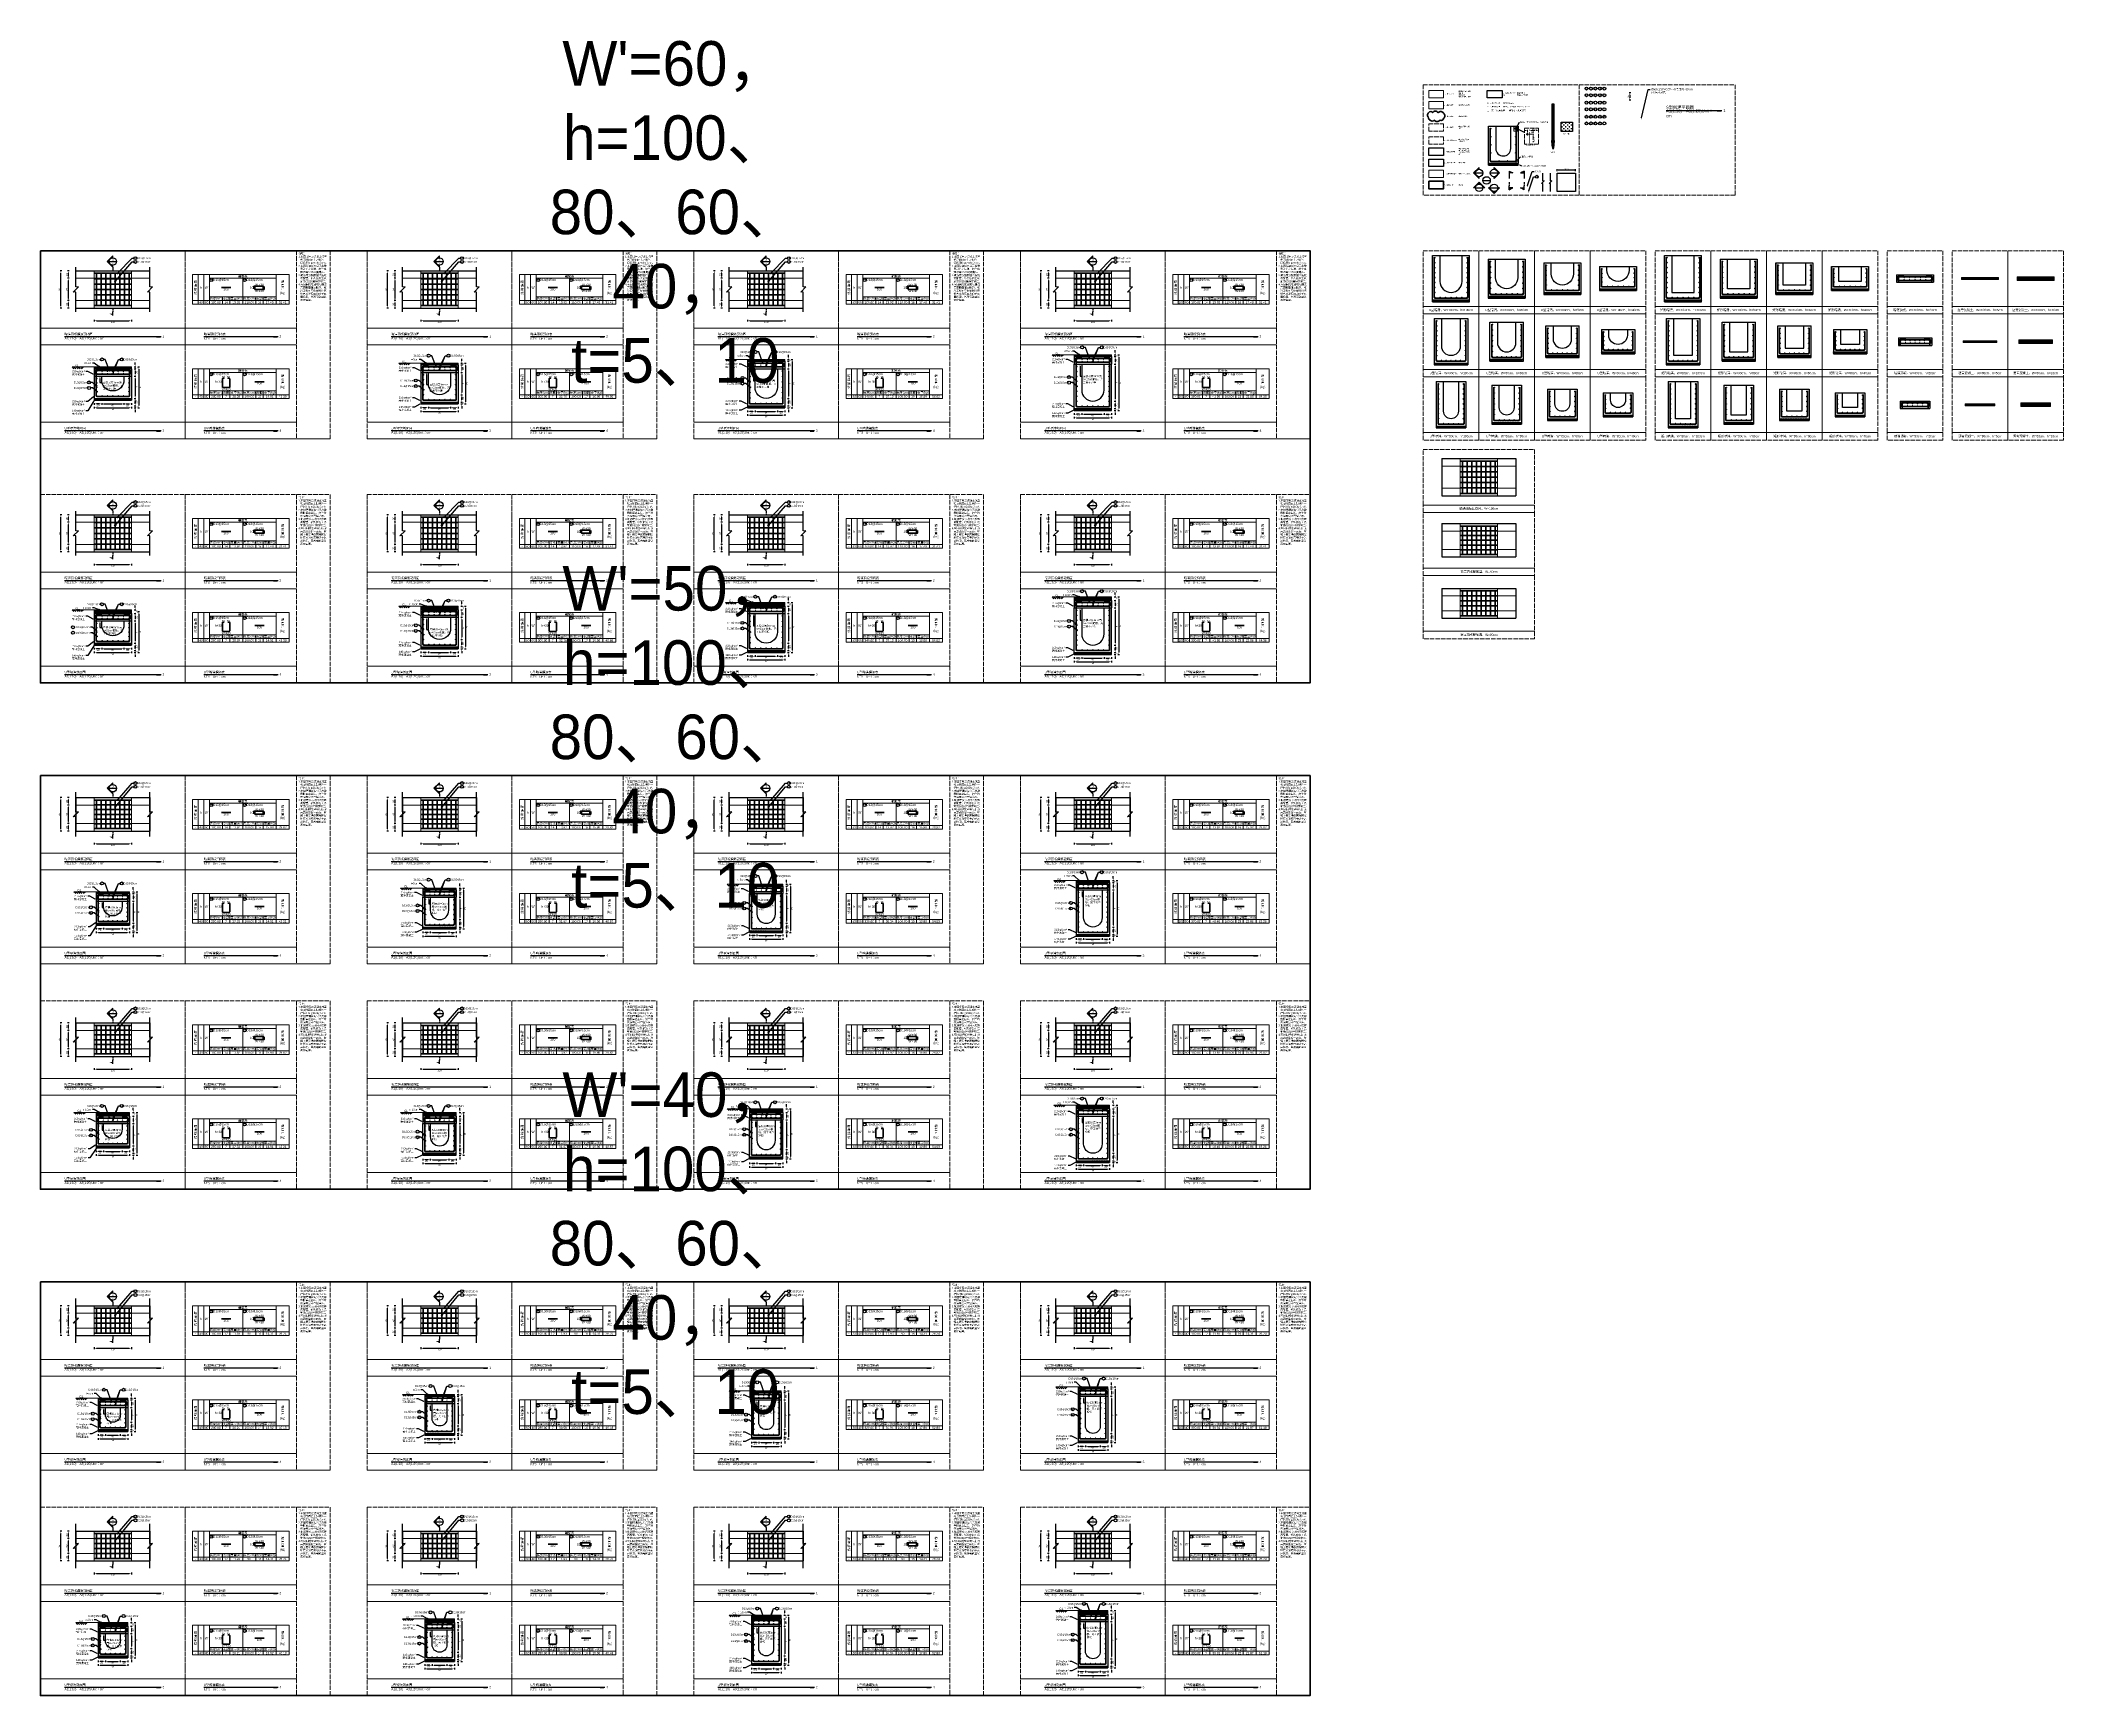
# Model space of a CAD drawing. Extents: x -3420 to 2030, y -3892 to 566.
import ezdxf
from ezdxf import colors
from ezdxf.entities.mleader import LeaderData, LeaderLine
from ezdxf.math import Vec2, Vec3

# ---------------------------------------------------------------- set-up
doc = ezdxf.new("R2010")
doc.units = 0
doc.header["$MEASUREMENT"] = 0
for name, pattern in [('ACAD_ISO02W100', [15, 12, -3]), ('DASHEDX2', [1.5, 1, -0.5]), ('HIDDEN', [0.375, 0.25, -0.125])]:
    doc.linetypes.add(name, pattern=pattern)
for name, color, linetype, lineweight in [('一、1.基本-圖框', 7, 'Continuous', 20), ('一、2.基本-底圖', 9, 'Continuous', 20), ('一、3.基本-變更', 1, 'Continuous', 50), ('二、1.繪圖-既有設施', 8, 'Continuous', 20), ('二、2.繪圖-施作項目', 181, 'Continuous', 30), ('二、3.繪圖-排水流向', 170, 'Continuous', 30), ('二、4.繪圖-設計鋪面', 40, 'Continuous', 20), ('二、5.繪圖-鋼筋', 60, 'Continuous', 50), ('二、6.繪圖-其他施作項目', 35, 'Continuous', 30)]:
    doc.layers.add(name, color=color, linetype=linetype, lineweight=lineweight)
doc.layers.add('一、4.基本-隱藏', color=9, linetype='ACAD_ISO02W100', lineweight=20, plot=False)
for name, color, linetype in [('三、1.文字-說明文字', 2, 'Continuous'), ('三、3.文字-註解文字', 2, 'Continuous'), ('三、4.文字-既有名稱', 8, 'Continuous')]:
    doc.layers.add(name, color=color, linetype=linetype)
doc.styles.get("Standard").update_dxf_attribs({"font": 'kaiu.ttf', "height": 2})
doc.styles.add('既有名稱', font='kaiu.ttf', dxfattribs={"height": 4})
doc.styles.add('次圖名(詳圖)', font='MS PGothic.ttf', dxfattribs={"height": 6})
doc.styles.add('註解文字', font='MS PGothic.ttf', dxfattribs={"height": 3})
doc.styles.add('註解文字(詳圖)', font='MS PGothic.ttf', dxfattribs={"height": 5})
doc.styles.add('說明文字', font='MS PGothic.ttf', dxfattribs={"height": 3})
doc.dimstyles.new('註解文字', dxfattribs={"dimtxt": 3, "dimasz": 3, "dimexe": 2, "dimexo": 5, "dimgap": 1, "dimtad": 2, "dimzin": 0, "dimdsep": 46, "dimtxsty": '註解文字', "dimcen": 0.1, "dimclrd": 144, "dimclre": 144, "dimclrt": 256, "dimadec": 0, "dimazin": 0, "dimtfac": 1, "dimtofl": 0, "dimtmove": 0, "dimatfit": 3, "dimfxl": 15, "dimtolj": 1, "dimtzin": 0, "dimlwd": -1, "dimlwe": -1, "dimarcsym": 1})
doc.dimstyles.new('註解文字(詳圖)', dxfattribs={"dimtxt": 5, "dimasz": 6, "dimexe": 2, "dimexo": 5, "dimgap": 1, "dimtad": 2, "dimzin": 0, "dimdsep": 46, "dimtxsty": '註解文字(詳圖)', "dimcen": 0.1, "dimclrd": 144, "dimclre": 144, "dimclrt": 256, "dimadec": 0, "dimazin": 0, "dimtfac": 1, "dimtofl": 0, "dimtmove": 0, "dimatfit": 3, "dimfxlon": 1, "dimtolj": 1, "dimtzin": 0, "dimlwd": -1, "dimlwe": -1, "dimarcsym": 1})
pattern_1 = [(45, (1622.7608, 61.3002), (-2.245064, 2.245064), []), (135, (1622.7608, 61.3002), (-2.245064, -2.245064), [])]

# ---------------------------------------------------------------- blocks, each defined once
blk = doc.blocks.new('*D1')
at = {"layer": 'Defpoints', "color": 0, "transparency": 16777216}
for p in [(665.5, 209.4), (715.5, 217.9), (715.5, 209.4)]:
    blk.add_point(p, dxfattribs=at)
at = {"layer": '三、3.文字-註解文字', "color": 144, "transparency": 16777216}
for p, q in [((665.5, 214.4), (665.5, 219.9)), ((715.5, 214.4), (715.5, 219.9)), ((668.5, 217.9), (712.5, 217.9))]:
    blk.add_line(p, q, dxfattribs=at)
for points in [[(668.5, 218.4), (668.5, 217.4), (665.5, 217.9)], [(712.5, 218.4), (712.5, 217.4), (715.5, 217.9)]]:
    blk.add_solid(points, dxfattribs=at)
at = {"layer": '三、3.文字-註解文字', "transparency": 16777216, "insert": (690.5, 220.4), "char_height": 3, "attachment_point": 5, "style": '註解文字'}
blk.add_mtext('\\A1;50.00', dxfattribs=at)
blk = doc.blocks.new('_DotBlank')
at = {"color": 0, "linetype": 'ByBlock', "lineweight": -2}
blk.add_line((-0.5, 0), (-1, 0), dxfattribs=at)
blk.add_circle((0, 0), 0.5, dxfattribs=at)
blk = doc.blocks.new('*D2')
at = {"layer": 'Defpoints', "color": 0, "transparency": 16777216}
for p in [(585.4, 313.6), (591.4, 323.9), (591.4, 319.6)]:
    blk.add_point(p, dxfattribs=at)
at = {"layer": '一、4.基本-隱藏', "color": 144, "transparency": 16777216}
for p, q in [((582.4, 323.9), (579.4, 323.9)), ((585.4, 318.6), (585.4, 325.9)), ((591.4, 324.6), (591.4, 325.9)), ((594.4, 323.9), (612.6, 323.9))]:
    blk.add_line(p, q, dxfattribs=at)
for points in [[(582.4, 324.4), (582.4, 323.4), (585.4, 323.9)], [(594.4, 324.4), (594.4, 323.4), (591.4, 323.9)]]:
    blk.add_solid(points, dxfattribs=at)
at = {"layer": '一、4.基本-隱藏', "transparency": 16777216, "insert": (605, 326.9), "char_height": 3, "attachment_point": 5, "style": '註解文字'}
blk.add_mtext('\\A1;1.5單位', dxfattribs=at)
blk = doc.blocks.new('*D3')
at = {"layer": 'Defpoints', "color": 0, "transparency": 16777216}
for p in [(585.4, 313.6), (591.4, 319.6), (601, 313.6)]:
    blk.add_point(p, dxfattribs=at)
at = {"layer": '一、4.基本-隱藏', "color": 144, "transparency": 16777216}
for p, q in [((590.4, 313.6), (603, 313.6)), ((596.4, 319.6), (603, 319.6)), ((601, 322.6), (601, 325.6)), ((601, 310.6), (601, 292.4))]:
    blk.add_line(p, q, dxfattribs=at)
for points in [[(600.5, 322.6), (601.5, 322.6), (601, 319.6)], [(600.5, 310.6), (601.5, 310.6), (601, 313.6)]]:
    blk.add_solid(points, dxfattribs=at)
at = {"layer": '一、4.基本-隱藏', "transparency": 16777216, "insert": (603.9, 300), "char_height": 3, "attachment_point": 5, "rotation": 90, "style": '註解文字'}
blk.add_mtext('\\A1;1.5單位', dxfattribs=at)
blk = doc.blocks.new('*D4')
at = {"layer": 'Defpoints', "color": 0, "transparency": 16777216}
for p in [(861.3, 405.8), (881.3, 425.8), (881.3, 405.8)]:
    blk.add_point(p, dxfattribs=at)
at = {"layer": '三、3.文字-註解文字', "color": 144, "transparency": 16777216}
for p, q in [((863.8, 425.8), (859.3, 425.8)), ((863.8, 405.8), (859.3, 405.8)), ((861.3, 419.8), (861.3, 411.8))]:
    blk.add_line(p, q, dxfattribs=at)
for points in [[(860.3, 419.8), (862.3, 419.8), (861.3, 425.8)], [(860.3, 411.8), (862.3, 411.8), (861.3, 405.8)]]:
    blk.add_solid(points, dxfattribs=at)
at = {"layer": '三、3.文字-註解文字', "transparency": 16777216, "insert": (857.8, 415.8), "char_height": 5, "attachment_point": 5, "rotation": 90, "style": '註解文字(詳圖)'}
blk.add_mtext('\\A1;20', dxfattribs=at)
blk = doc.blocks.new('*D10')
at = {"layer": 'Defpoints', "color": 0, "transparency": 16777216}
for p in [(-685.015, -54.25), (-705.015, -74.25), (-685.015, -74.25)]:
    blk.add_point(p, dxfattribs=at)
at = {"layer": '三、3.文字-註解文字', "color": 144, "transparency": 16777216}
for p, q in [((-702.515, -54.25), (-707.015, -54.25)), ((-702.515, -74.25), (-707.015, -74.25)), ((-705.015, -60.25), (-705.015, -68.25))]:
    blk.add_line(p, q, dxfattribs=at)
for points in [[(-706.015, -60.25), (-704.015, -60.25), (-705.015, -54.25)], [(-706.015, -68.25), (-704.015, -68.25), (-705.015, -74.25)]]:
    blk.add_solid(points, dxfattribs=at)
at = {"layer": '三、3.文字-註解文字', "transparency": 16777216, "insert": (-708.515, -64.25), "char_height": 5, "attachment_point": 5, "rotation": 90, "style": '註解文字(詳圖)'}
blk.add_mtext('\\A1;20', dxfattribs=at)
blk = doc.blocks.new('*D11')
at = {"layer": 'Defpoints', "color": 0, "transparency": 16777216}
for p in [(-685.015, -74.25), (-705.015, -134.25), (-685.015, -134.25)]:
    blk.add_point(p, dxfattribs=at)
at = {"layer": '三、3.文字-註解文字', "color": 144, "transparency": 16777216}
for p, q in [((-702.515, -74.25), (-707.015, -74.25)), ((-705.015, -80.25), (-705.015, -128.25)), ((-702.515, -134.25), (-707.015, -134.25))]:
    blk.add_line(p, q, dxfattribs=at)
for points in [[(-706.015, -80.25), (-704.015, -80.25), (-705.015, -74.25)], [(-706.015, -128.25), (-704.015, -128.25), (-705.015, -134.25)]]:
    blk.add_solid(points, dxfattribs=at)
at = {"layer": '三、3.文字-註解文字', "transparency": 16777216, "insert": (-708.515, -104.25), "char_height": 5, "attachment_point": 5, "rotation": 90, "style": '註解文字(詳圖)'}
blk.add_mtext("\\A1;{\\fMS PGothic|b0|i0|c128|p34;W}'", dxfattribs=at)
blk = doc.blocks.new('*D12')
at = {"layer": 'Defpoints', "color": 0, "transparency": 16777216}
for p in [(-705.015, -154.25), (-685.015, -134.25), (-685.015, -154.25)]:
    blk.add_point(p, dxfattribs=at)
at = {"layer": '三、3.文字-註解文字', "color": 144, "transparency": 16777216}
for p, q in [((-702.515, -134.25), (-707.015, -134.25)), ((-702.515, -154.25), (-707.015, -154.25)), ((-705.015, -140.25), (-705.015, -148.25))]:
    blk.add_line(p, q, dxfattribs=at)
for points in [[(-706.015, -140.25), (-704.015, -140.25), (-705.015, -134.25)], [(-706.015, -148.25), (-704.015, -148.25), (-705.015, -154.25)]]:
    blk.add_solid(points, dxfattribs=at)
at = {"layer": '三、3.文字-註解文字', "transparency": 16777216, "insert": (-708.515, -144.25), "char_height": 5, "attachment_point": 5, "rotation": 90, "style": '註解文字(詳圖)'}
blk.add_mtext('\\A1;20', dxfattribs=at)
blk = doc.blocks.new('_Small')
at = {"color": 0, "linetype": 'ByBlock', "lineweight": -2}
blk.add_circle((0, 0), 0.25, dxfattribs=at)
blk = doc.blocks.new('*D13')
at = {"layer": 'Defpoints', "color": 0, "transparency": 16777216}
for p in [(-635.015, -154.25), (-535.015, -154.25), (-535.015, -188.5)]:
    blk.add_point(p, dxfattribs=at)
at = {"layer": '三、3.文字-註解文字', "color": 144, "transparency": 16777216}
for p, q in [((-635.015, -186), (-635.015, -190.5)), ((-629.015, -188.5), (-541.015, -188.5)), ((-535.015, -186), (-535.015, -190.5))]:
    blk.add_line(p, q, dxfattribs=at)
for points in [[(-629.015, -187.5), (-629.015, -189.5), (-635.015, -188.5)], [(-541.015, -187.5), (-541.015, -189.5), (-535.015, -188.5)]]:
    blk.add_solid(points, dxfattribs=at)
at = {"layer": '三、3.文字-註解文字', "transparency": 16777216, "insert": (-585.015, -192), "char_height": 5, "attachment_point": 5, "style": '註解文字(詳圖)'}
blk.add_mtext('\\A1;100', dxfattribs=at)
blk = doc.blocks.new('*D14')
at = {"layer": 'Defpoints', "color": 0, "transparency": 16777216}
for p in [(-725.015, -54.25), (-685.015, -54.25), (-685.015, -154.25)]:
    blk.add_point(p, dxfattribs=at)
at = {"layer": '三、3.文字-註解文字', "color": 144, "transparency": 16777216}
for p, q in [((-722.515, -54.25), (-727.015, -54.25)), ((-725.015, -148.25), (-725.015, -60.25)), ((-722.515, -154.25), (-727.015, -154.25))]:
    blk.add_line(p, q, dxfattribs=at)
for points in [[(-726.015, -60.25), (-724.015, -60.25), (-725.015, -54.25)], [(-726.015, -148.25), (-724.015, -148.25), (-725.015, -154.25)]]:
    blk.add_solid(points, dxfattribs=at)
at = {"layer": '三、3.文字-註解文字', "transparency": 16777216, "insert": (-728.515, -104.25), "char_height": 5, "attachment_point": 5, "rotation": 90, "style": '註解文字(詳圖)'}
blk.add_mtext('\\A1;W', dxfattribs=at)
blk = doc.blocks.new('*D15')
at = {"layer": 'Defpoints', "color": 0, "transparency": 16777216}
for p in [(-535, -280.25), (-535, -285.25), (-525, -285.25)]:
    blk.add_point(p, dxfattribs=at)
at = {"layer": '三、3.文字-註解文字', "color": 144, "transparency": 16777216}
for p, q in [((-525, -274.25), (-525, -268.25)), ((-527.5, -280.25), (-523, -280.25)), ((-527.5, -285.25), (-523, -285.25)), ((-525, -291.25), (-525, -297.25))]:
    blk.add_line(p, q, dxfattribs=at)
for points in [[(-526, -274.25), (-524, -274.25), (-525, -280.25)], [(-526, -291.25), (-524, -291.25), (-525, -285.25)]]:
    blk.add_solid(points, dxfattribs=at)
at = {"layer": '三、3.文字-註解文字', "transparency": 16777216, "insert": (-521.5, -282.75), "char_height": 5, "attachment_point": 5, "rotation": 90, "style": '註解文字(詳圖)'}
blk.add_mtext('\\A1;5', dxfattribs=at)
blk = doc.blocks.new('*D16')
at = {"layer": 'Defpoints', "color": 0, "transparency": 16777216}
for p in [(-535, -285.25), (-535, -305.25), (-525, -305.25)]:
    blk.add_point(p, dxfattribs=at)
at = {"layer": '三、3.文字-註解文字', "color": 144, "transparency": 16777216}
for p, q in [((-527.5, -285.25), (-523, -285.25)), ((-527.5, -305.25), (-523, -305.25)), ((-525, -291.25), (-525, -299.25))]:
    blk.add_line(p, q, dxfattribs=at)
for points in [[(-526, -291.25), (-524, -291.25), (-525, -285.25)], [(-526, -299.25), (-524, -299.25), (-525, -305.25)]]:
    blk.add_solid(points, dxfattribs=at)
at = {"layer": '三、3.文字-註解文字', "transparency": 16777216, "insert": (-521.5, -295.25), "char_height": 5, "attachment_point": 5, "rotation": 90, "style": '註解文字(詳圖)'}
blk.add_mtext('\\A1;20', dxfattribs=at)
blk = doc.blocks.new('*D17')
at = {"layer": 'Defpoints', "color": 0, "transparency": 16777216}
for p in [(-535, -305.25), (-585, -405.25), (-525, -405.25)]:
    blk.add_point(p, dxfattribs=at)
at = {"layer": '三、3.文字-註解文字', "color": 144, "transparency": 16777216}
for p, q in [((-527.5, -305.25), (-523, -305.25)), ((-525, -311.25), (-525, -399.25)), ((-527.5, -405.25), (-523, -405.25))]:
    blk.add_line(p, q, dxfattribs=at)
for points in [[(-526, -311.25), (-524, -311.25), (-525, -305.25)], [(-526, -399.25), (-524, -399.25), (-525, -405.25)]]:
    blk.add_solid(points, dxfattribs=at)
at = {"layer": '三、3.文字-註解文字', "transparency": 16777216, "insert": (-521.5, -355.25), "char_height": 5, "attachment_point": 5, "rotation": 90, "style": '註解文字(詳圖)'}
blk.add_mtext('\\A1;h', dxfattribs=at)
blk = doc.blocks.new('*D18')
at = {"layer": 'Defpoints', "color": 0, "transparency": 16777216}
for p in [(-585, -405.25), (-535, -425.25), (-525, -425.25)]:
    blk.add_point(p, dxfattribs=at)
at = {"layer": '三、3.文字-註解文字', "color": 144, "transparency": 16777216}
for p, q in [((-527.5, -405.25), (-523, -405.25)), ((-527.5, -425.25), (-523, -425.25)), ((-525, -411.25), (-525, -419.25))]:
    blk.add_line(p, q, dxfattribs=at)
for points in [[(-526, -411.25), (-524, -411.25), (-525, -405.25)], [(-526, -419.25), (-524, -419.25), (-525, -425.25)]]:
    blk.add_solid(points, dxfattribs=at)
at = {"layer": '三、3.文字-註解文字', "transparency": 16777216, "insert": (-521.5, -415.25), "char_height": 5, "attachment_point": 5, "rotation": 90, "style": '註解文字(詳圖)'}
blk.add_mtext('\\A1;20', dxfattribs=at)
blk = doc.blocks.new('*D19')
at = {"layer": 'Defpoints', "color": 0, "transparency": 16777216}
for p in [(-535, -425.25), (-535, -430.25), (-525, -430.25)]:
    blk.add_point(p, dxfattribs=at)
at = {"layer": '三、3.文字-註解文字', "color": 144, "transparency": 16777216}
for p, q in [((-527.5, -425.25), (-523, -425.25)), ((-527.5, -430.25), (-523, -430.25)), ((-525, -419.25), (-525, -413.25)), ((-525, -436.25), (-525, -442.25))]:
    blk.add_line(p, q, dxfattribs=at)
for points in [[(-526, -419.25), (-524, -419.25), (-525, -425.25)], [(-526, -436.25), (-524, -436.25), (-525, -430.25)]]:
    blk.add_solid(points, dxfattribs=at)
at = {"layer": '三、3.文字-註解文字', "transparency": 16777216, "insert": (-521.5, -427.75), "char_height": 5, "attachment_point": 5, "rotation": 90, "style": '註解文字(詳圖)'}
blk.add_mtext('\\A1;5', dxfattribs=at)
blk = doc.blocks.new('*D20')
at = {"layer": 'Defpoints', "color": 0, "transparency": 16777216}
for p in [(-535, -280.25), (-535, -430.25), (-515, -430.25)]:
    blk.add_point(p, dxfattribs=at)
at = {"layer": '三、3.文字-註解文字', "color": 144, "transparency": 16777216}
for p, q in [((-517.5, -280.25), (-513, -280.25)), ((-515, -286.25), (-515, -424.25)), ((-517.5, -430.25), (-513, -430.25))]:
    blk.add_line(p, q, dxfattribs=at)
for points in [[(-516, -286.25), (-514, -286.25), (-515, -280.25)], [(-516, -424.25), (-514, -424.25), (-515, -430.25)]]:
    blk.add_solid(points, dxfattribs=at)
at = {"layer": '三、3.文字-註解文字', "transparency": 16777216, "insert": (-511.5, -355.25), "char_height": 5, "attachment_point": 5, "rotation": 90, "style": '註解文字(詳圖)'}
blk.add_mtext('\\A1;H', dxfattribs=at)
blk = doc.blocks.new('*D23')
at = {"layer": 'Defpoints', "color": 0, "transparency": 16777216}
for p in [(-705.015, -731.25), (-685.015, -711.25), (-685.015, -731.25)]:
    blk.add_point(p, dxfattribs=at)
at = {"layer": '三、3.文字-註解文字', "color": 144, "transparency": 16777216}
for p, q in [((-702.515, -711.25), (-707.015, -711.25)), ((-702.515, -731.25), (-707.015, -731.25)), ((-705.015, -717.25), (-705.015, -725.25))]:
    blk.add_line(p, q, dxfattribs=at)
for points in [[(-706.015, -717.25), (-704.015, -717.25), (-705.015, -711.25)], [(-706.015, -725.25), (-704.015, -725.25), (-705.015, -731.25)]]:
    blk.add_solid(points, dxfattribs=at)
at = {"layer": '三、3.文字-註解文字', "transparency": 16777216, "insert": (-708.515, -721.25), "char_height": 5, "attachment_point": 5, "rotation": 90, "style": '註解文字(詳圖)'}
blk.add_mtext('\\A1;20', dxfattribs=at)
blk = doc.blocks.new('*D24')
at = {"layer": 'Defpoints', "color": 0, "transparency": 16777216}
for p in [(-685.015, -731.25), (-705.015, -791.25), (-685.015, -791.25)]:
    blk.add_point(p, dxfattribs=at)
at = {"layer": '三、3.文字-註解文字', "color": 144, "transparency": 16777216}
for p, q in [((-702.515, -731.25), (-707.015, -731.25)), ((-705.015, -737.25), (-705.015, -785.25)), ((-702.515, -791.25), (-707.015, -791.25))]:
    blk.add_line(p, q, dxfattribs=at)
for points in [[(-706.015, -737.25), (-704.015, -737.25), (-705.015, -731.25)], [(-706.015, -785.25), (-704.015, -785.25), (-705.015, -791.25)]]:
    blk.add_solid(points, dxfattribs=at)
at = {"layer": '三、3.文字-註解文字', "transparency": 16777216, "insert": (-708.515, -761.25), "char_height": 5, "attachment_point": 5, "rotation": 90, "style": '註解文字(詳圖)'}
blk.add_mtext("\\A1;{\\fMS PGothic|b0|i0|c128|p34;W}'", dxfattribs=at)
blk = doc.blocks.new('*D25')
at = {"layer": 'Defpoints', "color": 0, "transparency": 16777216}
for p in [(-705.015, -811.25), (-685.015, -791.25), (-685.015, -811.25)]:
    blk.add_point(p, dxfattribs=at)
at = {"layer": '三、3.文字-註解文字', "color": 144, "transparency": 16777216}
for p, q in [((-702.515, -791.25), (-707.015, -791.25)), ((-702.515, -811.25), (-707.015, -811.25)), ((-705.015, -797.25), (-705.015, -805.25))]:
    blk.add_line(p, q, dxfattribs=at)
for points in [[(-706.015, -797.25), (-704.015, -797.25), (-705.015, -791.25)], [(-706.015, -805.25), (-704.015, -805.25), (-705.015, -811.25)]]:
    blk.add_solid(points, dxfattribs=at)
at = {"layer": '三、3.文字-註解文字', "transparency": 16777216, "insert": (-708.515, -801.25), "char_height": 5, "attachment_point": 5, "rotation": 90, "style": '註解文字(詳圖)'}
blk.add_mtext('\\A1;20', dxfattribs=at)
blk = doc.blocks.new('*D21')
at = {"layer": 'Defpoints', "color": 0, "transparency": 16777216}
for p in [(-635.015, -811.25), (-535.015, -811.25), (-535.015, -845.5)]:
    blk.add_point(p, dxfattribs=at)
at = {"layer": '三、3.文字-註解文字', "color": 144, "transparency": 16777216}
for p, q in [((-635.015, -843), (-635.015, -847.5)), ((-629.015, -845.5), (-541.015, -845.5)), ((-535.015, -843), (-535.015, -847.5))]:
    blk.add_line(p, q, dxfattribs=at)
for points in [[(-629.015, -844.5), (-629.015, -846.5), (-635.015, -845.5)], [(-541.015, -844.5), (-541.015, -846.5), (-535.015, -845.5)]]:
    blk.add_solid(points, dxfattribs=at)
at = {"layer": '三、3.文字-註解文字', "transparency": 16777216, "insert": (-585.015, -849), "char_height": 5, "attachment_point": 5, "style": '註解文字(詳圖)'}
blk.add_mtext('\\A1;100', dxfattribs=at)
blk = doc.blocks.new('*D22')
at = {"layer": 'Defpoints', "color": 0, "transparency": 16777216}
for p in [(-725.015, -711.25), (-685.015, -711.25), (-685.015, -811.25)]:
    blk.add_point(p, dxfattribs=at)
at = {"layer": '三、3.文字-註解文字', "color": 144, "transparency": 16777216}
for p, q in [((-722.515, -711.25), (-727.015, -711.25)), ((-725.015, -805.25), (-725.015, -717.25)), ((-722.515, -811.25), (-727.015, -811.25))]:
    blk.add_line(p, q, dxfattribs=at)
for points in [[(-726.015, -717.25), (-724.015, -717.25), (-725.015, -711.25)], [(-726.015, -805.25), (-724.015, -805.25), (-725.015, -811.25)]]:
    blk.add_solid(points, dxfattribs=at)
at = {"layer": '三、3.文字-註解文字', "transparency": 16777216, "insert": (-728.515, -761.25), "char_height": 5, "attachment_point": 5, "rotation": 90, "style": '註解文字(詳圖)'}
blk.add_mtext('\\A1;W', dxfattribs=at)
blk = doc.blocks.new('*D27')
at = {"layer": 'Defpoints', "color": 0, "transparency": 16777216}
for p in [(-535, -932.25), (-535, -942.25), (-525, -942.25)]:
    blk.add_point(p, dxfattribs=at)
at = {"layer": '三、3.文字-註解文字', "color": 144, "transparency": 16777216}
for p, q in [((-525, -926.25), (-525, -920.25)), ((-527.5, -932.25), (-523, -932.25)), ((-527.5, -942.25), (-523, -942.25)), ((-525, -948.25), (-525, -954.25))]:
    blk.add_line(p, q, dxfattribs=at)
for points in [[(-526, -926.25), (-524, -926.25), (-525, -932.25)], [(-526, -948.25), (-524, -948.25), (-525, -942.25)]]:
    blk.add_solid(points, dxfattribs=at)
at = {"layer": '三、3.文字-註解文字', "transparency": 16777216, "insert": (-521.5, -937.25), "char_height": 5, "attachment_point": 5, "rotation": 90, "style": '註解文字(詳圖)'}
blk.add_mtext('\\A1;10', dxfattribs=at)
blk = doc.blocks.new('*D28')
at = {"layer": 'Defpoints', "color": 0, "transparency": 16777216}
for p in [(-535, -942.25), (-535, -962.25), (-525, -962.25)]:
    blk.add_point(p, dxfattribs=at)
at = {"layer": '三、3.文字-註解文字', "color": 144, "transparency": 16777216}
for p, q in [((-527.5, -942.25), (-523, -942.25)), ((-527.5, -962.25), (-523, -962.25)), ((-525, -948.25), (-525, -956.25))]:
    blk.add_line(p, q, dxfattribs=at)
for points in [[(-526, -948.25), (-524, -948.25), (-525, -942.25)], [(-526, -956.25), (-524, -956.25), (-525, -962.25)]]:
    blk.add_solid(points, dxfattribs=at)
at = {"layer": '三、3.文字-註解文字', "transparency": 16777216, "insert": (-521.5, -952.25), "char_height": 5, "attachment_point": 5, "rotation": 90, "style": '註解文字(詳圖)'}
blk.add_mtext('\\A1;20', dxfattribs=at)
blk = doc.blocks.new('*D29')
at = {"layer": 'Defpoints', "color": 0, "transparency": 16777216}
for p in [(-535, -962.25), (-585, -1062.25), (-525, -1062.25)]:
    blk.add_point(p, dxfattribs=at)
at = {"layer": '三、3.文字-註解文字', "color": 144, "transparency": 16777216}
for p, q in [((-527.5, -962.25), (-523, -962.25)), ((-525, -968.25), (-525, -1056.25)), ((-527.5, -1062.25), (-523, -1062.25))]:
    blk.add_line(p, q, dxfattribs=at)
for points in [[(-526, -968.25), (-524, -968.25), (-525, -962.25)], [(-526, -1056.25), (-524, -1056.25), (-525, -1062.25)]]:
    blk.add_solid(points, dxfattribs=at)
at = {"layer": '三、3.文字-註解文字', "transparency": 16777216, "insert": (-521.5, -1012.25), "char_height": 5, "attachment_point": 5, "rotation": 90, "style": '註解文字(詳圖)'}
blk.add_mtext('\\A1;h', dxfattribs=at)
blk = doc.blocks.new('*D30')
at = {"layer": 'Defpoints', "color": 0, "transparency": 16777216}
for p in [(-585, -1062.25), (-535, -1082.25), (-525, -1082.25)]:
    blk.add_point(p, dxfattribs=at)
at = {"layer": '三、3.文字-註解文字', "color": 144, "transparency": 16777216}
for p, q in [((-527.5, -1062.25), (-523, -1062.25)), ((-527.5, -1082.25), (-523, -1082.25)), ((-525, -1068.25), (-525, -1076.25))]:
    blk.add_line(p, q, dxfattribs=at)
for points in [[(-526, -1068.25), (-524, -1068.25), (-525, -1062.25)], [(-526, -1076.25), (-524, -1076.25), (-525, -1082.25)]]:
    blk.add_solid(points, dxfattribs=at)
at = {"layer": '三、3.文字-註解文字', "transparency": 16777216, "insert": (-521.5, -1072.25), "char_height": 5, "attachment_point": 5, "rotation": 90, "style": '註解文字(詳圖)'}
blk.add_mtext('\\A1;20', dxfattribs=at)
blk = doc.blocks.new('*D31')
at = {"layer": 'Defpoints', "color": 0, "transparency": 16777216}
for p in [(-535, -1082.25), (-535, -1087.25), (-525, -1087.25)]:
    blk.add_point(p, dxfattribs=at)
at = {"layer": '三、3.文字-註解文字', "color": 144, "transparency": 16777216}
for p, q in [((-527.5, -1082.25), (-523, -1082.25)), ((-527.5, -1087.25), (-523, -1087.25)), ((-525, -1076.25), (-525, -1070.25)), ((-525, -1093.25), (-525, -1099.25))]:
    blk.add_line(p, q, dxfattribs=at)
for points in [[(-526, -1076.25), (-524, -1076.25), (-525, -1082.25)], [(-526, -1093.25), (-524, -1093.25), (-525, -1087.25)]]:
    blk.add_solid(points, dxfattribs=at)
at = {"layer": '三、3.文字-註解文字', "transparency": 16777216, "insert": (-521.5, -1084.75), "char_height": 5, "attachment_point": 5, "rotation": 90, "style": '註解文字(詳圖)'}
blk.add_mtext('\\A1;5', dxfattribs=at)
blk = doc.blocks.new('*D26')
at = {"layer": 'Defpoints', "color": 0, "transparency": 16777216}
for p in [(-535, -932.25), (-535, -1087.25), (-515, -1087.25)]:
    blk.add_point(p, dxfattribs=at)
at = {"layer": '三、3.文字-註解文字', "color": 144, "transparency": 16777216}
for p, q in [((-517.5, -932.25), (-513, -932.25)), ((-515, -938.25), (-515, -1081.25)), ((-517.5, -1087.25), (-513, -1087.25))]:
    blk.add_line(p, q, dxfattribs=at)
for points in [[(-516, -938.25), (-514, -938.25), (-515, -932.25)], [(-516, -1081.25), (-514, -1081.25), (-515, -1087.25)]]:
    blk.add_solid(points, dxfattribs=at)
at = {"layer": '三、3.文字-註解文字', "transparency": 16777216, "insert": (-511.5, -1009.75), "char_height": 5, "attachment_point": 5, "rotation": 90, "style": '註解文字(詳圖)'}
blk.add_mtext('\\A1;H', dxfattribs=at)
blk = doc.blocks.new('*D34')
at = {"layer": 'Defpoints', "color": 0, "transparency": 16777216}
for p in [(-1565.015, -54.25), (-1585.015, -74.25), (-1565.015, -74.25)]:
    blk.add_point(p, dxfattribs=at)
at = {"layer": '三、3.文字-註解文字', "color": 144, "transparency": 16777216}
for p, q in [((-1582.515, -54.25), (-1587.015, -54.25)), ((-1582.515, -74.25), (-1587.015, -74.25)), ((-1585.015, -60.25), (-1585.015, -68.25))]:
    blk.add_line(p, q, dxfattribs=at)
for points in [[(-1586.015, -60.25), (-1584.015, -60.25), (-1585.015, -54.25)], [(-1586.015, -68.25), (-1584.015, -68.25), (-1585.015, -74.25)]]:
    blk.add_solid(points, dxfattribs=at)
at = {"layer": '三、3.文字-註解文字', "transparency": 16777216, "insert": (-1588.515, -64.25), "char_height": 5, "attachment_point": 5, "rotation": 90, "style": '註解文字(詳圖)'}
blk.add_mtext('\\A1;20', dxfattribs=at)
blk = doc.blocks.new('*D35')
at = {"layer": 'Defpoints', "color": 0, "transparency": 16777216}
for p in [(-1565.015, -74.25), (-1585.015, -134.25), (-1565.015, -134.25)]:
    blk.add_point(p, dxfattribs=at)
at = {"layer": '三、3.文字-註解文字', "color": 144, "transparency": 16777216}
for p, q in [((-1582.515, -74.25), (-1587.015, -74.25)), ((-1585.015, -80.25), (-1585.015, -128.25)), ((-1582.515, -134.25), (-1587.015, -134.25))]:
    blk.add_line(p, q, dxfattribs=at)
for points in [[(-1586.015, -80.25), (-1584.015, -80.25), (-1585.015, -74.25)], [(-1586.015, -128.25), (-1584.015, -128.25), (-1585.015, -134.25)]]:
    blk.add_solid(points, dxfattribs=at)
at = {"layer": '三、3.文字-註解文字', "transparency": 16777216, "insert": (-1588.515, -104.25), "char_height": 5, "attachment_point": 5, "rotation": 90, "style": '註解文字(詳圖)'}
blk.add_mtext("\\A1;{\\fMS PGothic|b0|i0|c128|p34;W}'", dxfattribs=at)
blk = doc.blocks.new('*D36')
at = {"layer": 'Defpoints', "color": 0, "transparency": 16777216}
for p in [(-1585.015, -154.25), (-1565.015, -134.25), (-1565.015, -154.25)]:
    blk.add_point(p, dxfattribs=at)
at = {"layer": '三、3.文字-註解文字', "color": 144, "transparency": 16777216}
for p, q in [((-1582.515, -134.25), (-1587.015, -134.25)), ((-1582.515, -154.25), (-1587.015, -154.25)), ((-1585.015, -140.25), (-1585.015, -148.25))]:
    blk.add_line(p, q, dxfattribs=at)
for points in [[(-1586.015, -140.25), (-1584.015, -140.25), (-1585.015, -134.25)], [(-1586.015, -148.25), (-1584.015, -148.25), (-1585.015, -154.25)]]:
    blk.add_solid(points, dxfattribs=at)
at = {"layer": '三、3.文字-註解文字', "transparency": 16777216, "insert": (-1588.515, -144.25), "char_height": 5, "attachment_point": 5, "rotation": 90, "style": '註解文字(詳圖)'}
blk.add_mtext('\\A1;20', dxfattribs=at)
blk = doc.blocks.new('*D32')
at = {"layer": 'Defpoints', "color": 0, "transparency": 16777216}
for p in [(-1515.015, -154.25), (-1415.015, -154.25), (-1415.015, -188.5)]:
    blk.add_point(p, dxfattribs=at)
at = {"layer": '三、3.文字-註解文字', "color": 144, "transparency": 16777216}
for p, q in [((-1515.015, -186), (-1515.015, -190.5)), ((-1509.015, -188.5), (-1421.015, -188.5)), ((-1415.015, -186), (-1415.015, -190.5))]:
    blk.add_line(p, q, dxfattribs=at)
for points in [[(-1509.015, -187.5), (-1509.015, -189.5), (-1515.015, -188.5)], [(-1421.015, -187.5), (-1421.015, -189.5), (-1415.015, -188.5)]]:
    blk.add_solid(points, dxfattribs=at)
at = {"layer": '三、3.文字-註解文字', "transparency": 16777216, "insert": (-1465.015, -192), "char_height": 5, "attachment_point": 5, "style": '註解文字(詳圖)'}
blk.add_mtext('\\A1;100', dxfattribs=at)
blk = doc.blocks.new('*D33')
at = {"layer": 'Defpoints', "color": 0, "transparency": 16777216}
for p in [(-1605.015, -54.25), (-1565.015, -54.25), (-1565.015, -154.25)]:
    blk.add_point(p, dxfattribs=at)
at = {"layer": '三、3.文字-註解文字', "color": 144, "transparency": 16777216}
for p, q in [((-1602.515, -54.25), (-1607.015, -54.25)), ((-1605.015, -148.25), (-1605.015, -60.25)), ((-1602.515, -154.25), (-1607.015, -154.25))]:
    blk.add_line(p, q, dxfattribs=at)
for points in [[(-1606.015, -60.25), (-1604.015, -60.25), (-1605.015, -54.25)], [(-1606.015, -148.25), (-1604.015, -148.25), (-1605.015, -154.25)]]:
    blk.add_solid(points, dxfattribs=at)
at = {"layer": '三、3.文字-註解文字', "transparency": 16777216, "insert": (-1608.515, -104.25), "char_height": 5, "attachment_point": 5, "rotation": 90, "style": '註解文字(詳圖)'}
blk.add_mtext('\\A1;W', dxfattribs=at)
blk = doc.blocks.new('*D38')
at = {"layer": 'Defpoints', "color": 0, "transparency": 16777216}
for p in [(-1415, -292.75), (-1415, -297.75), (-1405, -297.75)]:
    blk.add_point(p, dxfattribs=at)
at = {"layer": '三、3.文字-註解文字', "color": 144, "transparency": 16777216}
for p, q in [((-1407.5, -292.75), (-1403, -292.75)), ((-1407.5, -297.75), (-1403, -297.75)), ((-1405, -286.75), (-1405, -280.75)), ((-1405, -303.75), (-1405, -309.75))]:
    blk.add_line(p, q, dxfattribs=at)
for points in [[(-1406, -286.75), (-1404, -286.75), (-1405, -292.75)], [(-1406, -303.75), (-1404, -303.75), (-1405, -297.75)]]:
    blk.add_solid(points, dxfattribs=at)
at = {"layer": '三、3.文字-註解文字', "transparency": 16777216, "insert": (-1401.5, -295.25), "char_height": 5, "attachment_point": 5, "rotation": 90, "style": '註解文字(詳圖)'}
blk.add_mtext('\\A1;5', dxfattribs=at)
blk = doc.blocks.new('*D39')
at = {"layer": 'Defpoints', "color": 0, "transparency": 16777216}
for p in [(-1415, -297.75), (-1415, -317.75), (-1405, -317.75)]:
    blk.add_point(p, dxfattribs=at)
at = {"layer": '三、3.文字-註解文字', "color": 144, "transparency": 16777216}
for p, q in [((-1407.5, -297.75), (-1403, -297.75)), ((-1407.5, -317.75), (-1403, -317.75)), ((-1405, -303.75), (-1405, -311.75))]:
    blk.add_line(p, q, dxfattribs=at)
for points in [[(-1406, -303.75), (-1404, -303.75), (-1405, -297.75)], [(-1406, -311.75), (-1404, -311.75), (-1405, -317.75)]]:
    blk.add_solid(points, dxfattribs=at)
at = {"layer": '三、3.文字-註解文字', "transparency": 16777216, "insert": (-1401.5, -307.75), "char_height": 5, "attachment_point": 5, "rotation": 90, "style": '註解文字(詳圖)'}
blk.add_mtext('\\A1;20', dxfattribs=at)
blk = doc.blocks.new('*D40')
at = {"layer": 'Defpoints', "color": 0, "transparency": 16777216}
for p in [(-1415, -317.75), (-1465, -397.75), (-1405, -397.75)]:
    blk.add_point(p, dxfattribs=at)
at = {"layer": '三、3.文字-註解文字', "color": 144, "transparency": 16777216}
for p, q in [((-1407.5, -317.75), (-1403, -317.75)), ((-1405, -323.75), (-1405, -391.75)), ((-1407.5, -397.75), (-1403, -397.75))]:
    blk.add_line(p, q, dxfattribs=at)
for points in [[(-1406, -323.75), (-1404, -323.75), (-1405, -317.75)], [(-1406, -391.75), (-1404, -391.75), (-1405, -397.75)]]:
    blk.add_solid(points, dxfattribs=at)
at = {"layer": '三、3.文字-註解文字', "transparency": 16777216, "insert": (-1401.5, -357.75), "char_height": 5, "attachment_point": 5, "rotation": 90, "style": '註解文字(詳圖)'}
blk.add_mtext('\\A1;h', dxfattribs=at)
blk = doc.blocks.new('*D41')
at = {"layer": 'Defpoints', "color": 0, "transparency": 16777216}
for p in [(-1465, -397.75), (-1415, -417.75), (-1405, -417.75)]:
    blk.add_point(p, dxfattribs=at)
at = {"layer": '三、3.文字-註解文字', "color": 144, "transparency": 16777216}
for p, q in [((-1407.5, -397.75), (-1403, -397.75)), ((-1407.5, -417.75), (-1403, -417.75)), ((-1405, -403.75), (-1405, -411.75))]:
    blk.add_line(p, q, dxfattribs=at)
for points in [[(-1406, -403.75), (-1404, -403.75), (-1405, -397.75)], [(-1406, -411.75), (-1404, -411.75), (-1405, -417.75)]]:
    blk.add_solid(points, dxfattribs=at)
at = {"layer": '三、3.文字-註解文字', "transparency": 16777216, "insert": (-1401.5, -407.75), "char_height": 5, "attachment_point": 5, "rotation": 90, "style": '註解文字(詳圖)'}
blk.add_mtext('\\A1;20', dxfattribs=at)
blk = doc.blocks.new('*D42')
at = {"layer": 'Defpoints', "color": 0, "transparency": 16777216}
for p in [(-1415, -417.75), (-1415, -422.75), (-1405, -422.75)]:
    blk.add_point(p, dxfattribs=at)
at = {"layer": '三、3.文字-註解文字', "color": 144, "transparency": 16777216}
for p, q in [((-1407.5, -417.75), (-1403, -417.75)), ((-1407.5, -422.75), (-1403, -422.75)), ((-1405, -411.75), (-1405, -405.75)), ((-1405, -428.75), (-1405, -434.75))]:
    blk.add_line(p, q, dxfattribs=at)
for points in [[(-1406, -411.75), (-1404, -411.75), (-1405, -417.75)], [(-1406, -428.75), (-1404, -428.75), (-1405, -422.75)]]:
    blk.add_solid(points, dxfattribs=at)
at = {"layer": '三、3.文字-註解文字', "transparency": 16777216, "insert": (-1401.5, -420.25), "char_height": 5, "attachment_point": 5, "rotation": 90, "style": '註解文字(詳圖)'}
blk.add_mtext('\\A1;5', dxfattribs=at)
blk = doc.blocks.new('*D37')
at = {"layer": 'Defpoints', "color": 0, "transparency": 16777216}
for p in [(-1415, -292.75), (-1415, -422.75), (-1395, -422.75)]:
    blk.add_point(p, dxfattribs=at)
at = {"layer": '三、3.文字-註解文字', "color": 144, "transparency": 16777216}
for p, q in [((-1397.5, -292.75), (-1393, -292.75)), ((-1395, -298.75), (-1395, -416.75)), ((-1397.5, -422.75), (-1393, -422.75))]:
    blk.add_line(p, q, dxfattribs=at)
for points in [[(-1396, -298.75), (-1394, -298.75), (-1395, -292.75)], [(-1396, -416.75), (-1394, -416.75), (-1395, -422.75)]]:
    blk.add_solid(points, dxfattribs=at)
at = {"layer": '三、3.文字-註解文字', "transparency": 16777216, "insert": (-1391.5, -357.75), "char_height": 5, "attachment_point": 5, "rotation": 90, "style": '註解文字(詳圖)'}
blk.add_mtext('\\A1;H', dxfattribs=at)
blk = doc.blocks.new('*D43')
at = {"layer": 'Defpoints', "color": 0, "transparency": 16777216}
for p in [(-635, -305.25), (-615, -305.25), (-635, -440.25)]:
    blk.add_point(p, dxfattribs=at)
at = {"layer": '三、3.文字-註解文字', "color": 144, "transparency": 16777216}
for p, q in [((-635, -437.75), (-635, -442.25)), ((-621, -440.25), (-629, -440.25)), ((-615, -437.75), (-615, -442.25))]:
    blk.add_line(p, q, dxfattribs=at)
for points in [[(-629, -439.25), (-629, -441.25), (-635, -440.25)], [(-621, -439.25), (-621, -441.25), (-615, -440.25)]]:
    blk.add_solid(points, dxfattribs=at)
at = {"layer": '三、3.文字-註解文字', "transparency": 16777216, "insert": (-625, -443.75), "char_height": 5, "attachment_point": 5, "style": '註解文字(詳圖)'}
blk.add_mtext('\\A1;20', dxfattribs=at)
blk = doc.blocks.new('*D44')
at = {"layer": 'Defpoints', "color": 0, "transparency": 16777216}
for p in [(-615, -305.25), (-555, -305.25), (-555, -440.25)]:
    blk.add_point(p, dxfattribs=at)
at = {"layer": '三、3.文字-註解文字', "color": 144, "transparency": 16777216}
for p, q in [((-615, -437.75), (-615, -442.25)), ((-609, -440.25), (-561, -440.25)), ((-555, -437.75), (-555, -442.25))]:
    blk.add_line(p, q, dxfattribs=at)
for points in [[(-609, -439.25), (-609, -441.25), (-615, -440.25)], [(-561, -439.25), (-561, -441.25), (-555, -440.25)]]:
    blk.add_solid(points, dxfattribs=at)
at = {"layer": '三、3.文字-註解文字', "transparency": 16777216, "insert": (-585, -443.75), "char_height": 5, "attachment_point": 5, "style": '註解文字(詳圖)'}
blk.add_mtext("\\A1;W'", dxfattribs=at)
blk = doc.blocks.new('*D45')
at = {"layer": 'Defpoints', "color": 0, "transparency": 16777216}
for p in [(-555, -305.25), (-535, -305.25), (-535, -440.25)]:
    blk.add_point(p, dxfattribs=at)
at = {"layer": '三、3.文字-註解文字', "color": 144, "transparency": 16777216}
for p, q in [((-555, -437.75), (-555, -442.25)), ((-549, -440.25), (-541, -440.25)), ((-535, -437.75), (-535, -442.25))]:
    blk.add_line(p, q, dxfattribs=at)
for points in [[(-549, -439.25), (-549, -441.25), (-555, -440.25)], [(-541, -439.25), (-541, -441.25), (-535, -440.25)]]:
    blk.add_solid(points, dxfattribs=at)
at = {"layer": '三、3.文字-註解文字', "transparency": 16777216, "insert": (-545, -443.75), "char_height": 5, "attachment_point": 5, "style": '註解文字(詳圖)'}
blk.add_mtext('\\A1;20', dxfattribs=at)
blk = doc.blocks.new('*D46')
at = {"layer": 'Defpoints', "color": 0, "transparency": 16777216}
for p in [(-635, -430.25), (-535, -430.25), (-535, -450.25)]:
    blk.add_point(p, dxfattribs=at)
at = {"layer": '三、3.文字-註解文字', "color": 144, "transparency": 16777216}
for p, q in [((-635, -447.75), (-635, -452.25)), ((-629, -450.25), (-541, -450.25)), ((-535, -447.75), (-535, -452.25))]:
    blk.add_line(p, q, dxfattribs=at)
for points in [[(-629, -449.25), (-629, -451.25), (-635, -450.25)], [(-541, -449.25), (-541, -451.25), (-535, -450.25)]]:
    blk.add_solid(points, dxfattribs=at)
at = {"layer": '三、3.文字-註解文字', "transparency": 16777216, "insert": (-585, -453.75), "char_height": 5, "attachment_point": 5, "style": '註解文字(詳圖)'}
blk.add_mtext('\\A1;W', dxfattribs=at)
blk = doc.blocks.new('*D48')
at = {"layer": 'Defpoints', "color": 0, "transparency": 16777216}
for p in [(-635, -962.25), (-615, -962.25), (-635, -1097.25)]:
    blk.add_point(p, dxfattribs=at)
at = {"layer": '三、3.文字-註解文字', "color": 144, "transparency": 16777216}
for p, q in [((-635, -1094.75), (-635, -1099.25)), ((-621, -1097.25), (-629, -1097.25)), ((-615, -1094.75), (-615, -1099.25))]:
    blk.add_line(p, q, dxfattribs=at)
for points in [[(-629, -1096.25), (-629, -1098.25), (-635, -1097.25)], [(-621, -1096.25), (-621, -1098.25), (-615, -1097.25)]]:
    blk.add_solid(points, dxfattribs=at)
at = {"layer": '三、3.文字-註解文字', "transparency": 16777216, "insert": (-625, -1100.75), "char_height": 5, "attachment_point": 5, "style": '註解文字(詳圖)'}
blk.add_mtext('\\A1;20', dxfattribs=at)
blk = doc.blocks.new('*D49')
at = {"layer": 'Defpoints', "color": 0, "transparency": 16777216}
for p in [(-615, -962.25), (-555, -962.25), (-555, -1097.25)]:
    blk.add_point(p, dxfattribs=at)
at = {"layer": '三、3.文字-註解文字', "color": 144, "transparency": 16777216}
for p, q in [((-615, -1094.75), (-615, -1099.25)), ((-609, -1097.25), (-561, -1097.25)), ((-555, -1094.75), (-555, -1099.25))]:
    blk.add_line(p, q, dxfattribs=at)
for points in [[(-609, -1096.25), (-609, -1098.25), (-615, -1097.25)], [(-561, -1096.25), (-561, -1098.25), (-555, -1097.25)]]:
    blk.add_solid(points, dxfattribs=at)
at = {"layer": '三、3.文字-註解文字', "transparency": 16777216, "insert": (-585, -1100.75), "char_height": 5, "attachment_point": 5, "style": '註解文字(詳圖)'}
blk.add_mtext("\\A1;W'", dxfattribs=at)
blk = doc.blocks.new('*D50')
at = {"layer": 'Defpoints', "color": 0, "transparency": 16777216}
for p in [(-555, -962.25), (-535, -962.25), (-535, -1097.25)]:
    blk.add_point(p, dxfattribs=at)
at = {"layer": '三、3.文字-註解文字', "color": 144, "transparency": 16777216}
for p, q in [((-555, -1094.75), (-555, -1099.25)), ((-549, -1097.25), (-541, -1097.25)), ((-535, -1094.75), (-535, -1099.25))]:
    blk.add_line(p, q, dxfattribs=at)
for points in [[(-549, -1096.25), (-549, -1098.25), (-555, -1097.25)], [(-541, -1096.25), (-541, -1098.25), (-535, -1097.25)]]:
    blk.add_solid(points, dxfattribs=at)
at = {"layer": '三、3.文字-註解文字', "transparency": 16777216, "insert": (-545, -1100.75), "char_height": 5, "attachment_point": 5, "style": '註解文字(詳圖)'}
blk.add_mtext('\\A1;20', dxfattribs=at)
blk = doc.blocks.new('*D47')
at = {"layer": 'Defpoints', "color": 0, "transparency": 16777216}
for p in [(-635, -1087.25), (-535, -1087.25), (-535, -1107.25)]:
    blk.add_point(p, dxfattribs=at)
at = {"layer": '三、3.文字-註解文字', "color": 144, "transparency": 16777216}
for p, q in [((-635, -1104.75), (-635, -1109.25)), ((-629, -1107.25), (-541, -1107.25)), ((-535, -1104.75), (-535, -1109.25))]:
    blk.add_line(p, q, dxfattribs=at)
for points in [[(-629, -1106.25), (-629, -1108.25), (-635, -1107.25)], [(-541, -1106.25), (-541, -1108.25), (-535, -1107.25)]]:
    blk.add_solid(points, dxfattribs=at)
at = {"layer": '三、3.文字-註解文字', "transparency": 16777216, "insert": (-585, -1110.75), "char_height": 5, "attachment_point": 5, "style": '註解文字(詳圖)'}
blk.add_mtext('\\A1;W', dxfattribs=at)
blk = doc.blocks.new('*D51')
at = {"layer": 'Defpoints', "color": 0, "transparency": 16777216}
for p in [(-1515, -297.75), (-1495, -297.75), (-1515, -432.75)]:
    blk.add_point(p, dxfattribs=at)
at = {"layer": '三、3.文字-註解文字', "color": 144, "transparency": 16777216}
for p, q in [((-1515, -430.25), (-1515, -434.75)), ((-1501, -432.75), (-1509, -432.75)), ((-1495, -430.25), (-1495, -434.75))]:
    blk.add_line(p, q, dxfattribs=at)
for points in [[(-1509, -431.75), (-1509, -433.75), (-1515, -432.75)], [(-1501, -431.75), (-1501, -433.75), (-1495, -432.75)]]:
    blk.add_solid(points, dxfattribs=at)
at = {"layer": '三、3.文字-註解文字', "transparency": 16777216, "insert": (-1505, -436.25), "char_height": 5, "attachment_point": 5, "style": '註解文字(詳圖)'}
blk.add_mtext('\\A1;20', dxfattribs=at)
blk = doc.blocks.new('*D52')
at = {"layer": 'Defpoints', "color": 0, "transparency": 16777216}
for p in [(-1495, -297.75), (-1435, -297.75), (-1435, -432.75)]:
    blk.add_point(p, dxfattribs=at)
at = {"layer": '三、3.文字-註解文字', "color": 144, "transparency": 16777216}
for p, q in [((-1495, -430.25), (-1495, -434.75)), ((-1489, -432.75), (-1441, -432.75)), ((-1435, -430.25), (-1435, -434.75))]:
    blk.add_line(p, q, dxfattribs=at)
for points in [[(-1489, -431.75), (-1489, -433.75), (-1495, -432.75)], [(-1441, -431.75), (-1441, -433.75), (-1435, -432.75)]]:
    blk.add_solid(points, dxfattribs=at)
at = {"layer": '三、3.文字-註解文字', "transparency": 16777216, "insert": (-1465, -436.25), "char_height": 5, "attachment_point": 5, "style": '註解文字(詳圖)'}
blk.add_mtext("\\A1;W'", dxfattribs=at)
blk = doc.blocks.new('*D53')
at = {"layer": 'Defpoints', "color": 0, "transparency": 16777216}
for p in [(-1435, -297.75), (-1415, -297.75), (-1415, -432.75)]:
    blk.add_point(p, dxfattribs=at)
at = {"layer": '三、3.文字-註解文字', "color": 144, "transparency": 16777216}
for p, q in [((-1435, -430.25), (-1435, -434.75)), ((-1429, -432.75), (-1421, -432.75)), ((-1415, -430.25), (-1415, -434.75))]:
    blk.add_line(p, q, dxfattribs=at)
for points in [[(-1429, -431.75), (-1429, -433.75), (-1435, -432.75)], [(-1421, -431.75), (-1421, -433.75), (-1415, -432.75)]]:
    blk.add_solid(points, dxfattribs=at)
at = {"layer": '三、3.文字-註解文字', "transparency": 16777216, "insert": (-1425, -436.25), "char_height": 5, "attachment_point": 5, "style": '註解文字(詳圖)'}
blk.add_mtext('\\A1;20', dxfattribs=at)
blk = doc.blocks.new('*D54')
at = {"layer": 'Defpoints', "color": 0, "transparency": 16777216}
for p in [(-1515, -422.75), (-1415, -422.75), (-1415, -442.75)]:
    blk.add_point(p, dxfattribs=at)
at = {"layer": '三、3.文字-註解文字', "color": 144, "transparency": 16777216}
for p, q in [((-1515, -440.25), (-1515, -444.75)), ((-1509, -442.75), (-1421, -442.75)), ((-1415, -440.25), (-1415, -444.75))]:
    blk.add_line(p, q, dxfattribs=at)
for points in [[(-1509, -441.75), (-1509, -443.75), (-1515, -442.75)], [(-1421, -441.75), (-1421, -443.75), (-1415, -442.75)]]:
    blk.add_solid(points, dxfattribs=at)
at = {"layer": '三、3.文字-註解文字', "transparency": 16777216, "insert": (-1465, -446.25), "char_height": 5, "attachment_point": 5, "style": '註解文字(詳圖)'}
blk.add_mtext('\\A1;W', dxfattribs=at)
blk = doc.blocks.new('*D55')
at = {"layer": 'Defpoints', "color": 0, "transparency": 16777216}
for p in [(-1585.015, -731.25), (-1565.015, -711.25), (-1565.015, -731.25)]:
    blk.add_point(p, dxfattribs=at)
at = {"layer": '三、3.文字-註解文字', "color": 144, "transparency": 16777216}
for p, q in [((-1582.515, -711.25), (-1587.015, -711.25)), ((-1582.515, -731.25), (-1587.015, -731.25)), ((-1585.015, -717.25), (-1585.015, -725.25))]:
    blk.add_line(p, q, dxfattribs=at)
for points in [[(-1586.015, -717.25), (-1584.015, -717.25), (-1585.015, -711.25)], [(-1586.015, -725.25), (-1584.015, -725.25), (-1585.015, -731.25)]]:
    blk.add_solid(points, dxfattribs=at)
at = {"layer": '三、3.文字-註解文字', "transparency": 16777216, "insert": (-1588.515, -721.25), "char_height": 5, "attachment_point": 5, "rotation": 90, "style": '註解文字(詳圖)'}
blk.add_mtext('\\A1;20', dxfattribs=at)
blk = doc.blocks.new('*D56')
at = {"layer": 'Defpoints', "color": 0, "transparency": 16777216}
for p in [(-1565.015, -731.25), (-1585.015, -791.25), (-1565.015, -791.25)]:
    blk.add_point(p, dxfattribs=at)
at = {"layer": '三、3.文字-註解文字', "color": 144, "transparency": 16777216}
for p, q in [((-1582.515, -731.25), (-1587.015, -731.25)), ((-1585.015, -737.25), (-1585.015, -785.25)), ((-1582.515, -791.25), (-1587.015, -791.25))]:
    blk.add_line(p, q, dxfattribs=at)
for points in [[(-1586.015, -737.25), (-1584.015, -737.25), (-1585.015, -731.25)], [(-1586.015, -785.25), (-1584.015, -785.25), (-1585.015, -791.25)]]:
    blk.add_solid(points, dxfattribs=at)
at = {"layer": '三、3.文字-註解文字', "transparency": 16777216, "insert": (-1588.515, -761.25), "char_height": 5, "attachment_point": 5, "rotation": 90, "style": '註解文字(詳圖)'}
blk.add_mtext("\\A1;{\\fMS PGothic|b0|i0|c128|p34;W}'", dxfattribs=at)
blk = doc.blocks.new('*D57')
at = {"layer": 'Defpoints', "color": 0, "transparency": 16777216}
for p in [(-1585.015, -811.25), (-1565.015, -791.25), (-1565.015, -811.25)]:
    blk.add_point(p, dxfattribs=at)
at = {"layer": '三、3.文字-註解文字', "color": 144, "transparency": 16777216}
for p, q in [((-1582.515, -791.25), (-1587.015, -791.25)), ((-1582.515, -811.25), (-1587.015, -811.25)), ((-1585.015, -797.25), (-1585.015, -805.25))]:
    blk.add_line(p, q, dxfattribs=at)
for points in [[(-1586.015, -797.25), (-1584.015, -797.25), (-1585.015, -791.25)], [(-1586.015, -805.25), (-1584.015, -805.25), (-1585.015, -811.25)]]:
    blk.add_solid(points, dxfattribs=at)
at = {"layer": '三、3.文字-註解文字', "transparency": 16777216, "insert": (-1588.515, -801.25), "char_height": 5, "attachment_point": 5, "rotation": 90, "style": '註解文字(詳圖)'}
blk.add_mtext('\\A1;20', dxfattribs=at)
blk = doc.blocks.new('*D58')
at = {"layer": 'Defpoints', "color": 0, "transparency": 16777216}
for p in [(-1515.015, -811.25), (-1415.015, -811.25), (-1415.015, -845.5)]:
    blk.add_point(p, dxfattribs=at)
at = {"layer": '三、3.文字-註解文字', "color": 144, "transparency": 16777216}
for p, q in [((-1515.015, -843), (-1515.015, -847.5)), ((-1509.015, -845.5), (-1421.015, -845.5)), ((-1415.015, -843), (-1415.015, -847.5))]:
    blk.add_line(p, q, dxfattribs=at)
for points in [[(-1509.015, -844.5), (-1509.015, -846.5), (-1515.015, -845.5)], [(-1421.015, -844.5), (-1421.015, -846.5), (-1415.015, -845.5)]]:
    blk.add_solid(points, dxfattribs=at)
at = {"layer": '三、3.文字-註解文字', "transparency": 16777216, "insert": (-1465.015, -849), "char_height": 5, "attachment_point": 5, "style": '註解文字(詳圖)'}
blk.add_mtext('\\A1;100', dxfattribs=at)
blk = doc.blocks.new('*D59')
at = {"layer": 'Defpoints', "color": 0, "transparency": 16777216}
for p in [(-1605.015, -711.25), (-1565.015, -711.25), (-1565.015, -811.25)]:
    blk.add_point(p, dxfattribs=at)
at = {"layer": '三、3.文字-註解文字', "color": 144, "transparency": 16777216}
for p, q in [((-1602.515, -711.25), (-1607.015, -711.25)), ((-1605.015, -805.25), (-1605.015, -717.25)), ((-1602.515, -811.25), (-1607.015, -811.25))]:
    blk.add_line(p, q, dxfattribs=at)
for points in [[(-1606.015, -717.25), (-1604.015, -717.25), (-1605.015, -711.25)], [(-1606.015, -805.25), (-1604.015, -805.25), (-1605.015, -811.25)]]:
    blk.add_solid(points, dxfattribs=at)
at = {"layer": '三、3.文字-註解文字', "transparency": 16777216, "insert": (-1608.515, -761.25), "char_height": 5, "attachment_point": 5, "rotation": 90, "style": '註解文字(詳圖)'}
blk.add_mtext('\\A1;W', dxfattribs=at)
blk = doc.blocks.new('*D60')
at = {"layer": 'Defpoints', "color": 0, "transparency": 16777216}
for p in [(-1415, -947.25), (-1415, -957.25), (-1405, -957.25)]:
    blk.add_point(p, dxfattribs=at)
at = {"layer": '三、3.文字-註解文字', "color": 144, "transparency": 16777216}
for p, q in [((-1407.5, -947.25), (-1403, -947.25)), ((-1407.5, -957.25), (-1403, -957.25)), ((-1405, -941.25), (-1405, -935.25)), ((-1405, -963.25), (-1405, -969.25))]:
    blk.add_line(p, q, dxfattribs=at)
for points in [[(-1406, -941.25), (-1404, -941.25), (-1405, -947.25)], [(-1406, -963.25), (-1404, -963.25), (-1405, -957.25)]]:
    blk.add_solid(points, dxfattribs=at)
at = {"layer": '三、3.文字-註解文字', "transparency": 16777216, "insert": (-1401.5, -952.25), "char_height": 5, "attachment_point": 5, "rotation": 90, "style": '註解文字(詳圖)'}
blk.add_mtext('\\A1;10', dxfattribs=at)
blk = doc.blocks.new('*D61')
at = {"layer": 'Defpoints', "color": 0, "transparency": 16777216}
for p in [(-1415, -957.25), (-1415, -977.25), (-1405, -977.25)]:
    blk.add_point(p, dxfattribs=at)
at = {"layer": '三、3.文字-註解文字', "color": 144, "transparency": 16777216}
for p, q in [((-1407.5, -957.25), (-1403, -957.25)), ((-1407.5, -977.25), (-1403, -977.25)), ((-1405, -963.25), (-1405, -971.25))]:
    blk.add_line(p, q, dxfattribs=at)
for points in [[(-1406, -963.25), (-1404, -963.25), (-1405, -957.25)], [(-1406, -971.25), (-1404, -971.25), (-1405, -977.25)]]:
    blk.add_solid(points, dxfattribs=at)
at = {"layer": '三、3.文字-註解文字', "transparency": 16777216, "insert": (-1401.5, -967.25), "char_height": 5, "attachment_point": 5, "rotation": 90, "style": '註解文字(詳圖)'}
blk.add_mtext('\\A1;20', dxfattribs=at)
blk = doc.blocks.new('*D62')
at = {"layer": 'Defpoints', "color": 0, "transparency": 16777216}
for p in [(-1415, -977.25), (-1465, -1057.25), (-1405, -1057.25)]:
    blk.add_point(p, dxfattribs=at)
at = {"layer": '三、3.文字-註解文字', "color": 144, "transparency": 16777216}
for p, q in [((-1407.5, -977.25), (-1403, -977.25)), ((-1405, -983.25), (-1405, -1051.25)), ((-1407.5, -1057.25), (-1403, -1057.25))]:
    blk.add_line(p, q, dxfattribs=at)
for points in [[(-1406, -983.25), (-1404, -983.25), (-1405, -977.25)], [(-1406, -1051.25), (-1404, -1051.25), (-1405, -1057.25)]]:
    blk.add_solid(points, dxfattribs=at)
at = {"layer": '三、3.文字-註解文字', "transparency": 16777216, "insert": (-1401.5, -1017.25), "char_height": 5, "attachment_point": 5, "rotation": 90, "style": '註解文字(詳圖)'}
blk.add_mtext('\\A1;h', dxfattribs=at)
blk = doc.blocks.new('*D63')
at = {"layer": 'Defpoints', "color": 0, "transparency": 16777216}
for p in [(-1465, -1057.25), (-1415, -1077.25), (-1405, -1077.25)]:
    blk.add_point(p, dxfattribs=at)
at = {"layer": '三、3.文字-註解文字', "color": 144, "transparency": 16777216}
for p, q in [((-1407.5, -1057.25), (-1403, -1057.25)), ((-1407.5, -1077.25), (-1403, -1077.25)), ((-1405, -1063.25), (-1405, -1071.25))]:
    blk.add_line(p, q, dxfattribs=at)
for points in [[(-1406, -1063.25), (-1404, -1063.25), (-1405, -1057.25)], [(-1406, -1071.25), (-1404, -1071.25), (-1405, -1077.25)]]:
    blk.add_solid(points, dxfattribs=at)
at = {"layer": '三、3.文字-註解文字', "transparency": 16777216, "insert": (-1401.5, -1067.25), "char_height": 5, "attachment_point": 5, "rotation": 90, "style": '註解文字(詳圖)'}
blk.add_mtext('\\A1;20', dxfattribs=at)
blk = doc.blocks.new('*D64')
at = {"layer": 'Defpoints', "color": 0, "transparency": 16777216}
for p in [(-1415, -1077.25), (-1415, -1082.25), (-1405, -1082.25)]:
    blk.add_point(p, dxfattribs=at)
at = {"layer": '三、3.文字-註解文字', "color": 144, "transparency": 16777216}
for p, q in [((-1407.5, -1077.25), (-1403, -1077.25)), ((-1407.5, -1082.25), (-1403, -1082.25)), ((-1405, -1071.25), (-1405, -1065.25)), ((-1405, -1088.25), (-1405, -1094.25))]:
    blk.add_line(p, q, dxfattribs=at)
for points in [[(-1406, -1071.25), (-1404, -1071.25), (-1405, -1077.25)], [(-1406, -1088.25), (-1404, -1088.25), (-1405, -1082.25)]]:
    blk.add_solid(points, dxfattribs=at)
at = {"layer": '三、3.文字-註解文字', "transparency": 16777216, "insert": (-1401.5, -1079.75), "char_height": 5, "attachment_point": 5, "rotation": 90, "style": '註解文字(詳圖)'}
blk.add_mtext('\\A1;5', dxfattribs=at)
blk = doc.blocks.new('*D65')
at = {"layer": 'Defpoints', "color": 0, "transparency": 16777216}
for p in [(-2445.015, -54.25), (-2465.015, -74.25), (-2445.015, -74.25)]:
    blk.add_point(p, dxfattribs=at)
at = {"layer": '三、3.文字-註解文字', "color": 144, "transparency": 16777216}
for p, q in [((-2462.515, -54.25), (-2467.015, -54.25)), ((-2462.515, -74.25), (-2467.015, -74.25)), ((-2465.015, -60.25), (-2465.015, -68.25))]:
    blk.add_line(p, q, dxfattribs=at)
for points in [[(-2466.015, -60.25), (-2464.015, -60.25), (-2465.015, -54.25)], [(-2466.015, -68.25), (-2464.015, -68.25), (-2465.015, -74.25)]]:
    blk.add_solid(points, dxfattribs=at)
at = {"layer": '三、3.文字-註解文字', "transparency": 16777216, "insert": (-2468.515, -64.25), "char_height": 5, "attachment_point": 5, "rotation": 90, "style": '註解文字(詳圖)'}
blk.add_mtext('\\A1;20', dxfattribs=at)
blk = doc.blocks.new('*D66')
at = {"layer": 'Defpoints', "color": 0, "transparency": 16777216}
for p in [(-2445.015, -74.25), (-2465.015, -134.25), (-2445.015, -134.25)]:
    blk.add_point(p, dxfattribs=at)
at = {"layer": '三、3.文字-註解文字', "color": 144, "transparency": 16777216}
for p, q in [((-2462.515, -74.25), (-2467.015, -74.25)), ((-2465.015, -80.25), (-2465.015, -128.25)), ((-2462.515, -134.25), (-2467.015, -134.25))]:
    blk.add_line(p, q, dxfattribs=at)
for points in [[(-2466.015, -80.25), (-2464.015, -80.25), (-2465.015, -74.25)], [(-2466.015, -128.25), (-2464.015, -128.25), (-2465.015, -134.25)]]:
    blk.add_solid(points, dxfattribs=at)
at = {"layer": '三、3.文字-註解文字', "transparency": 16777216, "insert": (-2468.515, -104.25), "char_height": 5, "attachment_point": 5, "rotation": 90, "style": '註解文字(詳圖)'}
blk.add_mtext("\\A1;{\\fMS PGothic|b0|i0|c128|p34;W}'", dxfattribs=at)
blk = doc.blocks.new('*D67')
at = {"layer": 'Defpoints', "color": 0, "transparency": 16777216}
for p in [(-2465.015, -154.25), (-2445.015, -134.25), (-2445.015, -154.25)]:
    blk.add_point(p, dxfattribs=at)
at = {"layer": '三、3.文字-註解文字', "color": 144, "transparency": 16777216}
for p, q in [((-2462.515, -134.25), (-2467.015, -134.25)), ((-2462.515, -154.25), (-2467.015, -154.25)), ((-2465.015, -140.25), (-2465.015, -148.25))]:
    blk.add_line(p, q, dxfattribs=at)
for points in [[(-2466.015, -140.25), (-2464.015, -140.25), (-2465.015, -134.25)], [(-2466.015, -148.25), (-2464.015, -148.25), (-2465.015, -154.25)]]:
    blk.add_solid(points, dxfattribs=at)
at = {"layer": '三、3.文字-註解文字', "transparency": 16777216, "insert": (-2468.515, -144.25), "char_height": 5, "attachment_point": 5, "rotation": 90, "style": '註解文字(詳圖)'}
blk.add_mtext('\\A1;20', dxfattribs=at)
blk = doc.blocks.new('*D68')
at = {"layer": 'Defpoints', "color": 0, "transparency": 16777216}
for p in [(-2395.015, -154.25), (-2295.015, -154.25), (-2295.015, -188.5)]:
    blk.add_point(p, dxfattribs=at)
at = {"layer": '三、3.文字-註解文字', "color": 144, "transparency": 16777216}
for p, q in [((-2395.015, -186), (-2395.015, -190.5)), ((-2389.015, -188.5), (-2301.015, -188.5)), ((-2295.015, -186), (-2295.015, -190.5))]:
    blk.add_line(p, q, dxfattribs=at)
for points in [[(-2389.015, -187.5), (-2389.015, -189.5), (-2395.015, -188.5)], [(-2301.015, -187.5), (-2301.015, -189.5), (-2295.015, -188.5)]]:
    blk.add_solid(points, dxfattribs=at)
at = {"layer": '三、3.文字-註解文字', "transparency": 16777216, "insert": (-2345.015, -192), "char_height": 5, "attachment_point": 5, "style": '註解文字(詳圖)'}
blk.add_mtext('\\A1;100', dxfattribs=at)
blk = doc.blocks.new('*D69')
at = {"layer": 'Defpoints', "color": 0, "transparency": 16777216}
for p in [(-2485.015, -54.25), (-2445.015, -54.25), (-2445.015, -154.25)]:
    blk.add_point(p, dxfattribs=at)
at = {"layer": '三、3.文字-註解文字', "color": 144, "transparency": 16777216}
for p, q in [((-2482.515, -54.25), (-2487.015, -54.25)), ((-2485.015, -148.25), (-2485.015, -60.25)), ((-2482.515, -154.25), (-2487.015, -154.25))]:
    blk.add_line(p, q, dxfattribs=at)
for points in [[(-2486.015, -60.25), (-2484.015, -60.25), (-2485.015, -54.25)], [(-2486.015, -148.25), (-2484.015, -148.25), (-2485.015, -154.25)]]:
    blk.add_solid(points, dxfattribs=at)
at = {"layer": '三、3.文字-註解文字', "transparency": 16777216, "insert": (-2488.515, -104.25), "char_height": 5, "attachment_point": 5, "rotation": 90, "style": '註解文字(詳圖)'}
blk.add_mtext('\\A1;W', dxfattribs=at)
blk = doc.blocks.new('*D74')
at = {"layer": 'Defpoints', "color": 0, "transparency": 16777216}
for p in [(-2295, -302.75), (-2295, -307.75), (-2285, -307.75)]:
    blk.add_point(p, dxfattribs=at)
at = {"layer": '三、3.文字-註解文字', "color": 144, "transparency": 16777216}
for p, q in [((-2287.5, -302.75), (-2283, -302.75)), ((-2287.5, -307.75), (-2283, -307.75)), ((-2285, -296.75), (-2285, -290.75)), ((-2285, -313.75), (-2285, -319.75))]:
    blk.add_line(p, q, dxfattribs=at)
for points in [[(-2286, -296.75), (-2284, -296.75), (-2285, -302.75)], [(-2286, -313.75), (-2284, -313.75), (-2285, -307.75)]]:
    blk.add_solid(points, dxfattribs=at)
at = {"layer": '三、3.文字-註解文字', "transparency": 16777216, "insert": (-2281.5, -305.25), "char_height": 5, "attachment_point": 5, "rotation": 90, "style": '註解文字(詳圖)'}
blk.add_mtext('\\A1;5', dxfattribs=at)
blk = doc.blocks.new('*D75')
at = {"layer": 'Defpoints', "color": 0, "transparency": 16777216}
for p in [(-2295, -307.75), (-2295, -327.75), (-2285, -327.75)]:
    blk.add_point(p, dxfattribs=at)
at = {"layer": '三、3.文字-註解文字', "color": 144, "transparency": 16777216}
for p, q in [((-2287.5, -307.75), (-2283, -307.75)), ((-2285, -313.75), (-2285, -321.75)), ((-2287.5, -327.75), (-2283, -327.75))]:
    blk.add_line(p, q, dxfattribs=at)
for points in [[(-2286, -313.75), (-2284, -313.75), (-2285, -307.75)], [(-2286, -321.75), (-2284, -321.75), (-2285, -327.75)]]:
    blk.add_solid(points, dxfattribs=at)
at = {"layer": '三、3.文字-註解文字', "transparency": 16777216, "insert": (-2281.5, -317.75), "char_height": 5, "attachment_point": 5, "rotation": 90, "style": '註解文字(詳圖)'}
blk.add_mtext('\\A1;20', dxfattribs=at)
blk = doc.blocks.new('*D76')
at = {"layer": 'Defpoints', "color": 0, "transparency": 16777216}
for p in [(-2295, -327.75), (-2345, -387.75), (-2285, -387.75)]:
    blk.add_point(p, dxfattribs=at)
at = {"layer": '三、3.文字-註解文字', "color": 144, "transparency": 16777216}
for p, q in [((-2287.5, -327.75), (-2283, -327.75)), ((-2285, -333.75), (-2285, -381.75)), ((-2287.5, -387.75), (-2283, -387.75))]:
    blk.add_line(p, q, dxfattribs=at)
for points in [[(-2286, -333.75), (-2284, -333.75), (-2285, -327.75)], [(-2286, -381.75), (-2284, -381.75), (-2285, -387.75)]]:
    blk.add_solid(points, dxfattribs=at)
at = {"layer": '三、3.文字-註解文字', "transparency": 16777216, "insert": (-2281.5, -357.75), "char_height": 5, "attachment_point": 5, "rotation": 90, "style": '註解文字(詳圖)'}
blk.add_mtext('\\A1;h', dxfattribs=at)
blk = doc.blocks.new('*D77')
at = {"layer": 'Defpoints', "color": 0, "transparency": 16777216}
for p in [(-2345, -387.75), (-2295, -407.75), (-2285, -407.75)]:
    blk.add_point(p, dxfattribs=at)
at = {"layer": '三、3.文字-註解文字', "color": 144, "transparency": 16777216}
for p, q in [((-2287.5, -387.75), (-2283, -387.75)), ((-2287.5, -407.75), (-2283, -407.75)), ((-2285, -393.75), (-2285, -401.75))]:
    blk.add_line(p, q, dxfattribs=at)
for points in [[(-2286, -393.75), (-2284, -393.75), (-2285, -387.75)], [(-2286, -401.75), (-2284, -401.75), (-2285, -407.75)]]:
    blk.add_solid(points, dxfattribs=at)
at = {"layer": '三、3.文字-註解文字', "transparency": 16777216, "insert": (-2281.5, -397.75), "char_height": 5, "attachment_point": 5, "rotation": 90, "style": '註解文字(詳圖)'}
blk.add_mtext('\\A1;20', dxfattribs=at)
blk = doc.blocks.new('*D78')
at = {"layer": 'Defpoints', "color": 0, "transparency": 16777216}
for p in [(-2295, -407.75), (-2295, -412.75), (-2285, -412.75)]:
    blk.add_point(p, dxfattribs=at)
at = {"layer": '三、3.文字-註解文字', "color": 144, "transparency": 16777216}
for p, q in [((-2287.5, -407.75), (-2283, -407.75)), ((-2287.5, -412.75), (-2283, -412.75)), ((-2285, -401.75), (-2285, -395.75)), ((-2285, -418.75), (-2285, -424.75))]:
    blk.add_line(p, q, dxfattribs=at)
for points in [[(-2286, -401.75), (-2284, -401.75), (-2285, -407.75)], [(-2286, -418.75), (-2284, -418.75), (-2285, -412.75)]]:
    blk.add_solid(points, dxfattribs=at)
at = {"layer": '三、3.文字-註解文字', "transparency": 16777216, "insert": (-2281.5, -410.25), "char_height": 5, "attachment_point": 5, "rotation": 90, "style": '註解文字(詳圖)'}
blk.add_mtext('\\A1;5', dxfattribs=at)
blk = doc.blocks.new('*D79')
at = {"layer": 'Defpoints', "color": 0, "transparency": 16777216}
for p in [(-2295, -302.75), (-2295, -412.75), (-2275, -412.75)]:
    blk.add_point(p, dxfattribs=at)
at = {"layer": '三、3.文字-註解文字', "color": 144, "transparency": 16777216}
for p, q in [((-2277.5, -302.75), (-2273, -302.75)), ((-2275, -308.75), (-2275, -406.75)), ((-2277.5, -412.75), (-2273, -412.75))]:
    blk.add_line(p, q, dxfattribs=at)
for points in [[(-2276, -308.75), (-2274, -308.75), (-2275, -302.75)], [(-2276, -406.75), (-2274, -406.75), (-2275, -412.75)]]:
    blk.add_solid(points, dxfattribs=at)
at = {"layer": '三、3.文字-註解文字', "transparency": 16777216, "insert": (-2271.5, -357.75), "char_height": 5, "attachment_point": 5, "rotation": 90, "style": '註解文字(詳圖)'}
blk.add_mtext('\\A1;H', dxfattribs=at)
blk = doc.blocks.new('*D70')
at = {"layer": 'Defpoints', "color": 0, "transparency": 16777216}
for p in [(-2395, -307.75), (-2375, -307.75), (-2395, -422.75)]:
    blk.add_point(p, dxfattribs=at)
at = {"layer": '三、3.文字-註解文字', "color": 144, "transparency": 16777216}
for p, q in [((-2395, -420.25), (-2395, -424.75)), ((-2381, -422.75), (-2389, -422.75)), ((-2375, -420.25), (-2375, -424.75))]:
    blk.add_line(p, q, dxfattribs=at)
for points in [[(-2389, -421.75), (-2389, -423.75), (-2395, -422.75)], [(-2381, -421.75), (-2381, -423.75), (-2375, -422.75)]]:
    blk.add_solid(points, dxfattribs=at)
at = {"layer": '三、3.文字-註解文字', "transparency": 16777216, "insert": (-2385, -426.25), "char_height": 5, "attachment_point": 5, "style": '註解文字(詳圖)'}
blk.add_mtext('\\A1;20', dxfattribs=at)
blk = doc.blocks.new('*D71')
at = {"layer": 'Defpoints', "color": 0, "transparency": 16777216}
for p in [(-2375, -307.75), (-2315, -307.75), (-2315, -422.75)]:
    blk.add_point(p, dxfattribs=at)
at = {"layer": '三、3.文字-註解文字', "color": 144, "transparency": 16777216}
for p, q in [((-2375, -420.25), (-2375, -424.75)), ((-2369, -422.75), (-2321, -422.75)), ((-2315, -420.25), (-2315, -424.75))]:
    blk.add_line(p, q, dxfattribs=at)
for points in [[(-2369, -421.75), (-2369, -423.75), (-2375, -422.75)], [(-2321, -421.75), (-2321, -423.75), (-2315, -422.75)]]:
    blk.add_solid(points, dxfattribs=at)
at = {"layer": '三、3.文字-註解文字', "transparency": 16777216, "insert": (-2345, -426.25), "char_height": 5, "attachment_point": 5, "style": '註解文字(詳圖)'}
blk.add_mtext("\\A1;W'", dxfattribs=at)
blk = doc.blocks.new('*D72')
at = {"layer": 'Defpoints', "color": 0, "transparency": 16777216}
for p in [(-2315, -307.75), (-2295, -307.75), (-2295, -422.75)]:
    blk.add_point(p, dxfattribs=at)
at = {"layer": '三、3.文字-註解文字', "color": 144, "transparency": 16777216}
for p, q in [((-2315, -420.25), (-2315, -424.75)), ((-2309, -422.75), (-2301, -422.75)), ((-2295, -420.25), (-2295, -424.75))]:
    blk.add_line(p, q, dxfattribs=at)
for points in [[(-2309, -421.75), (-2309, -423.75), (-2315, -422.75)], [(-2301, -421.75), (-2301, -423.75), (-2295, -422.75)]]:
    blk.add_solid(points, dxfattribs=at)
at = {"layer": '三、3.文字-註解文字', "transparency": 16777216, "insert": (-2305, -426.25), "char_height": 5, "attachment_point": 5, "style": '註解文字(詳圖)'}
blk.add_mtext('\\A1;20', dxfattribs=at)
blk = doc.blocks.new('*D73')
at = {"layer": 'Defpoints', "color": 0, "transparency": 16777216}
for p in [(-2395, -412.75), (-2295, -412.75), (-2295, -432.75)]:
    blk.add_point(p, dxfattribs=at)
at = {"layer": '三、3.文字-註解文字', "color": 144, "transparency": 16777216}
for p, q in [((-2395, -430.25), (-2395, -434.75)), ((-2389, -432.75), (-2301, -432.75)), ((-2295, -430.25), (-2295, -434.75))]:
    blk.add_line(p, q, dxfattribs=at)
for points in [[(-2389, -431.75), (-2389, -433.75), (-2395, -432.75)], [(-2301, -431.75), (-2301, -433.75), (-2295, -432.75)]]:
    blk.add_solid(points, dxfattribs=at)
at = {"layer": '三、3.文字-註解文字', "transparency": 16777216, "insert": (-2345, -436.25), "char_height": 5, "attachment_point": 5, "style": '註解文字(詳圖)'}
blk.add_mtext('\\A1;W', dxfattribs=at)
blk = doc.blocks.new('*D80')
at = {"layer": 'Defpoints', "color": 0, "transparency": 16777216}
for p in [(-1515, -957.25), (-1495, -957.25), (-1515, -1092.25)]:
    blk.add_point(p, dxfattribs=at)
at = {"layer": '三、3.文字-註解文字', "color": 144, "transparency": 16777216}
for p, q in [((-1515, -1089.75), (-1515, -1094.25)), ((-1495, -1089.75), (-1495, -1094.25)), ((-1501, -1092.25), (-1509, -1092.25))]:
    blk.add_line(p, q, dxfattribs=at)
for points in [[(-1509, -1091.25), (-1509, -1093.25), (-1515, -1092.25)], [(-1501, -1091.25), (-1501, -1093.25), (-1495, -1092.25)]]:
    blk.add_solid(points, dxfattribs=at)
at = {"layer": '三、3.文字-註解文字', "transparency": 16777216, "insert": (-1505, -1095.75), "char_height": 5, "attachment_point": 5, "style": '註解文字(詳圖)'}
blk.add_mtext('\\A1;20', dxfattribs=at)
blk = doc.blocks.new('*D81')
at = {"layer": 'Defpoints', "color": 0, "transparency": 16777216}
for p in [(-1495, -957.25), (-1435, -957.25), (-1435, -1092.25)]:
    blk.add_point(p, dxfattribs=at)
at = {"layer": '三、3.文字-註解文字', "color": 144, "transparency": 16777216}
for p, q in [((-1495, -1089.75), (-1495, -1094.25)), ((-1435, -1089.75), (-1435, -1094.25)), ((-1489, -1092.25), (-1441, -1092.25))]:
    blk.add_line(p, q, dxfattribs=at)
for points in [[(-1489, -1091.25), (-1489, -1093.25), (-1495, -1092.25)], [(-1441, -1091.25), (-1441, -1093.25), (-1435, -1092.25)]]:
    blk.add_solid(points, dxfattribs=at)
at = {"layer": '三、3.文字-註解文字', "transparency": 16777216, "insert": (-1465, -1095.75), "char_height": 5, "attachment_point": 5, "style": '註解文字(詳圖)'}
blk.add_mtext("\\A1;W'", dxfattribs=at)
blk = doc.blocks.new('*D82')
at = {"layer": 'Defpoints', "color": 0, "transparency": 16777216}
for p in [(-1435, -957.25), (-1415, -957.25), (-1415, -1092.25)]:
    blk.add_point(p, dxfattribs=at)
at = {"layer": '三、3.文字-註解文字', "color": 144, "transparency": 16777216}
for p, q in [((-1435, -1089.75), (-1435, -1094.25)), ((-1415, -1089.75), (-1415, -1094.25)), ((-1429, -1092.25), (-1421, -1092.25))]:
    blk.add_line(p, q, dxfattribs=at)
for points in [[(-1429, -1091.25), (-1429, -1093.25), (-1435, -1092.25)], [(-1421, -1091.25), (-1421, -1093.25), (-1415, -1092.25)]]:
    blk.add_solid(points, dxfattribs=at)
at = {"layer": '三、3.文字-註解文字', "transparency": 16777216, "insert": (-1425, -1095.75), "char_height": 5, "attachment_point": 5, "style": '註解文字(詳圖)'}
blk.add_mtext('\\A1;20', dxfattribs=at)
blk = doc.blocks.new('*D83')
at = {"layer": 'Defpoints', "color": 0, "transparency": 16777216}
for p in [(-1515, -1082.25), (-1415, -1082.25), (-1415, -1102.25)]:
    blk.add_point(p, dxfattribs=at)
at = {"layer": '三、3.文字-註解文字', "color": 144, "transparency": 16777216}
for p, q in [((-1515, -1099.75), (-1515, -1104.25)), ((-1509, -1102.25), (-1421, -1102.25)), ((-1415, -1099.75), (-1415, -1104.25))]:
    blk.add_line(p, q, dxfattribs=at)
for points in [[(-1509, -1101.25), (-1509, -1103.25), (-1515, -1102.25)], [(-1421, -1101.25), (-1421, -1103.25), (-1415, -1102.25)]]:
    blk.add_solid(points, dxfattribs=at)
at = {"layer": '三、3.文字-註解文字', "transparency": 16777216, "insert": (-1465, -1105.75), "char_height": 5, "attachment_point": 5, "style": '註解文字(詳圖)'}
blk.add_mtext('\\A1;W', dxfattribs=at)
blk = doc.blocks.new('*D84')
at = {"layer": 'Defpoints', "color": 0, "transparency": 16777216}
for p in [(-2465.015, -731.25), (-2445.015, -711.25), (-2445.015, -731.25)]:
    blk.add_point(p, dxfattribs=at)
at = {"layer": '三、3.文字-註解文字', "color": 144, "transparency": 16777216}
for p, q in [((-2462.515, -711.25), (-2467.015, -711.25)), ((-2462.515, -731.25), (-2467.015, -731.25)), ((-2465.015, -717.25), (-2465.015, -725.25))]:
    blk.add_line(p, q, dxfattribs=at)
for points in [[(-2466.015, -717.25), (-2464.015, -717.25), (-2465.015, -711.25)], [(-2466.015, -725.25), (-2464.015, -725.25), (-2465.015, -731.25)]]:
    blk.add_solid(points, dxfattribs=at)
at = {"layer": '三、3.文字-註解文字', "transparency": 16777216, "insert": (-2468.515, -721.25), "char_height": 5, "attachment_point": 5, "rotation": 90, "style": '註解文字(詳圖)'}
blk.add_mtext('\\A1;20', dxfattribs=at)
blk = doc.blocks.new('*D85')
at = {"layer": 'Defpoints', "color": 0, "transparency": 16777216}
for p in [(-2445.015, -731.25), (-2465.015, -791.25), (-2445.015, -791.25)]:
    blk.add_point(p, dxfattribs=at)
at = {"layer": '三、3.文字-註解文字', "color": 144, "transparency": 16777216}
for p, q in [((-2462.515, -731.25), (-2467.015, -731.25)), ((-2465.015, -737.25), (-2465.015, -785.25)), ((-2462.515, -791.25), (-2467.015, -791.25))]:
    blk.add_line(p, q, dxfattribs=at)
for points in [[(-2466.015, -737.25), (-2464.015, -737.25), (-2465.015, -731.25)], [(-2466.015, -785.25), (-2464.015, -785.25), (-2465.015, -791.25)]]:
    blk.add_solid(points, dxfattribs=at)
at = {"layer": '三、3.文字-註解文字', "transparency": 16777216, "insert": (-2468.515, -761.25), "char_height": 5, "attachment_point": 5, "rotation": 90, "style": '註解文字(詳圖)'}
blk.add_mtext("\\A1;{\\fMS PGothic|b0|i0|c128|p34;W}'", dxfattribs=at)
blk = doc.blocks.new('*D86')
at = {"layer": 'Defpoints', "color": 0, "transparency": 16777216}
for p in [(-2465.015, -811.25), (-2445.015, -791.25), (-2445.015, -811.25)]:
    blk.add_point(p, dxfattribs=at)
at = {"layer": '三、3.文字-註解文字', "color": 144, "transparency": 16777216}
for p, q in [((-2462.515, -791.25), (-2467.015, -791.25)), ((-2462.515, -811.25), (-2467.015, -811.25)), ((-2465.015, -797.25), (-2465.015, -805.25))]:
    blk.add_line(p, q, dxfattribs=at)
for points in [[(-2466.015, -797.25), (-2464.015, -797.25), (-2465.015, -791.25)], [(-2466.015, -805.25), (-2464.015, -805.25), (-2465.015, -811.25)]]:
    blk.add_solid(points, dxfattribs=at)
at = {"layer": '三、3.文字-註解文字', "transparency": 16777216, "insert": (-2468.515, -801.25), "char_height": 5, "attachment_point": 5, "rotation": 90, "style": '註解文字(詳圖)'}
blk.add_mtext('\\A1;20', dxfattribs=at)
blk = doc.blocks.new('*D87')
at = {"layer": 'Defpoints', "color": 0, "transparency": 16777216}
for p in [(-2395.015, -811.25), (-2295.015, -811.25), (-2295.015, -845.5)]:
    blk.add_point(p, dxfattribs=at)
at = {"layer": '三、3.文字-註解文字', "color": 144, "transparency": 16777216}
for p, q in [((-2395.015, -843), (-2395.015, -847.5)), ((-2389.015, -845.5), (-2301.015, -845.5)), ((-2295.015, -843), (-2295.015, -847.5))]:
    blk.add_line(p, q, dxfattribs=at)
for points in [[(-2389.015, -844.5), (-2389.015, -846.5), (-2395.015, -845.5)], [(-2301.015, -844.5), (-2301.015, -846.5), (-2295.015, -845.5)]]:
    blk.add_solid(points, dxfattribs=at)
at = {"layer": '三、3.文字-註解文字', "transparency": 16777216, "insert": (-2345.015, -849), "char_height": 5, "attachment_point": 5, "style": '註解文字(詳圖)'}
blk.add_mtext('\\A1;100', dxfattribs=at)
blk = doc.blocks.new('*D88')
at = {"layer": 'Defpoints', "color": 0, "transparency": 16777216}
for p in [(-2485.015, -711.25), (-2445.015, -711.25), (-2445.015, -811.25)]:
    blk.add_point(p, dxfattribs=at)
at = {"layer": '三、3.文字-註解文字', "color": 144, "transparency": 16777216}
for p, q in [((-2482.515, -711.25), (-2487.015, -711.25)), ((-2485.015, -805.25), (-2485.015, -717.25)), ((-2482.515, -811.25), (-2487.015, -811.25))]:
    blk.add_line(p, q, dxfattribs=at)
for points in [[(-2486.015, -717.25), (-2484.015, -717.25), (-2485.015, -711.25)], [(-2486.015, -805.25), (-2484.015, -805.25), (-2485.015, -811.25)]]:
    blk.add_solid(points, dxfattribs=at)
at = {"layer": '三、3.文字-註解文字', "transparency": 16777216, "insert": (-2488.515, -761.25), "char_height": 5, "attachment_point": 5, "rotation": 90, "style": '註解文字(詳圖)'}
blk.add_mtext('\\A1;W', dxfattribs=at)
blk = doc.blocks.new('*D89')
at = {"layer": 'Defpoints', "color": 0, "transparency": 16777216}
for p in [(-2295, -957.25), (-2295, -967.25), (-2285, -967.25)]:
    blk.add_point(p, dxfattribs=at)
at = {"layer": '三、3.文字-註解文字', "color": 144, "transparency": 16777216}
for p, q in [((-2287.5, -957.25), (-2283, -957.25)), ((-2287.5, -967.25), (-2283, -967.25)), ((-2285, -951.25), (-2285, -945.25)), ((-2285, -973.25), (-2285, -979.25))]:
    blk.add_line(p, q, dxfattribs=at)
for points in [[(-2286, -951.25), (-2284, -951.25), (-2285, -957.25)], [(-2286, -973.25), (-2284, -973.25), (-2285, -967.25)]]:
    blk.add_solid(points, dxfattribs=at)
at = {"layer": '三、3.文字-註解文字', "transparency": 16777216, "insert": (-2281.5, -962.25), "char_height": 5, "attachment_point": 5, "rotation": 90, "style": '註解文字(詳圖)'}
blk.add_mtext('\\A1;10', dxfattribs=at)
blk = doc.blocks.new('*D90')
at = {"layer": 'Defpoints', "color": 0, "transparency": 16777216}
for p in [(-2295, -967.25), (-2295, -987.25), (-2285, -987.25)]:
    blk.add_point(p, dxfattribs=at)
at = {"layer": '三、3.文字-註解文字', "color": 144, "transparency": 16777216}
for p, q in [((-2287.5, -967.25), (-2283, -967.25)), ((-2285, -973.25), (-2285, -981.25)), ((-2287.5, -987.25), (-2283, -987.25))]:
    blk.add_line(p, q, dxfattribs=at)
for points in [[(-2286, -973.25), (-2284, -973.25), (-2285, -967.25)], [(-2286, -981.25), (-2284, -981.25), (-2285, -987.25)]]:
    blk.add_solid(points, dxfattribs=at)
at = {"layer": '三、3.文字-註解文字', "transparency": 16777216, "insert": (-2281.5, -977.25), "char_height": 5, "attachment_point": 5, "rotation": 90, "style": '註解文字(詳圖)'}
blk.add_mtext('\\A1;20', dxfattribs=at)
blk = doc.blocks.new('*D91')
at = {"layer": 'Defpoints', "color": 0, "transparency": 16777216}
for p in [(-2295, -987.25), (-2345, -1047.25), (-2285, -1047.25)]:
    blk.add_point(p, dxfattribs=at)
at = {"layer": '三、3.文字-註解文字', "color": 144, "transparency": 16777216}
for p, q in [((-2287.5, -987.25), (-2283, -987.25)), ((-2285, -993.25), (-2285, -1041.25)), ((-2287.5, -1047.25), (-2283, -1047.25))]:
    blk.add_line(p, q, dxfattribs=at)
for points in [[(-2286, -993.25), (-2284, -993.25), (-2285, -987.25)], [(-2286, -1041.25), (-2284, -1041.25), (-2285, -1047.25)]]:
    blk.add_solid(points, dxfattribs=at)
at = {"layer": '三、3.文字-註解文字', "transparency": 16777216, "insert": (-2281.5, -1017.25), "char_height": 5, "attachment_point": 5, "rotation": 90, "style": '註解文字(詳圖)'}
blk.add_mtext('\\A1;h', dxfattribs=at)
blk = doc.blocks.new('*D92')
at = {"layer": 'Defpoints', "color": 0, "transparency": 16777216}
for p in [(-2345, -1047.25), (-2295, -1067.25), (-2285, -1067.25)]:
    blk.add_point(p, dxfattribs=at)
at = {"layer": '三、3.文字-註解文字', "color": 144, "transparency": 16777216}
for p, q in [((-2287.5, -1047.25), (-2283, -1047.25)), ((-2287.5, -1067.25), (-2283, -1067.25)), ((-2285, -1053.25), (-2285, -1061.25))]:
    blk.add_line(p, q, dxfattribs=at)
for points in [[(-2286, -1053.25), (-2284, -1053.25), (-2285, -1047.25)], [(-2286, -1061.25), (-2284, -1061.25), (-2285, -1067.25)]]:
    blk.add_solid(points, dxfattribs=at)
at = {"layer": '三、3.文字-註解文字', "transparency": 16777216, "insert": (-2281.5, -1057.25), "char_height": 5, "attachment_point": 5, "rotation": 90, "style": '註解文字(詳圖)'}
blk.add_mtext('\\A1;20', dxfattribs=at)
blk = doc.blocks.new('*D93')
at = {"layer": 'Defpoints', "color": 0, "transparency": 16777216}
for p in [(-2295, -1067.25), (-2295, -1072.25), (-2285, -1072.25)]:
    blk.add_point(p, dxfattribs=at)
at = {"layer": '三、3.文字-註解文字', "color": 144, "transparency": 16777216}
for p, q in [((-2287.5, -1067.25), (-2283, -1067.25)), ((-2287.5, -1072.25), (-2283, -1072.25)), ((-2285, -1061.25), (-2285, -1055.25)), ((-2285, -1078.25), (-2285, -1084.25))]:
    blk.add_line(p, q, dxfattribs=at)
for points in [[(-2286, -1061.25), (-2284, -1061.25), (-2285, -1067.25)], [(-2286, -1078.25), (-2284, -1078.25), (-2285, -1072.25)]]:
    blk.add_solid(points, dxfattribs=at)
at = {"layer": '三、3.文字-註解文字', "transparency": 16777216, "insert": (-2281.5, -1069.75), "char_height": 5, "attachment_point": 5, "rotation": 90, "style": '註解文字(詳圖)'}
blk.add_mtext('\\A1;5', dxfattribs=at)
blk = doc.blocks.new('*D94')
at = {"layer": 'Defpoints', "color": 0, "transparency": 16777216}
for p in [(-2295, -957.25), (-2295, -1072.25), (-2275, -1072.25)]:
    blk.add_point(p, dxfattribs=at)
at = {"layer": '三、3.文字-註解文字', "color": 144, "transparency": 16777216}
for p, q in [((-2277.5, -957.25), (-2273, -957.25)), ((-2275, -963.25), (-2275, -1066.25)), ((-2277.5, -1072.25), (-2273, -1072.25))]:
    blk.add_line(p, q, dxfattribs=at)
for points in [[(-2276, -963.25), (-2274, -963.25), (-2275, -957.25)], [(-2276, -1066.25), (-2274, -1066.25), (-2275, -1072.25)]]:
    blk.add_solid(points, dxfattribs=at)
at = {"layer": '三、3.文字-註解文字', "transparency": 16777216, "insert": (-2271.5, -1014.75), "char_height": 5, "attachment_point": 5, "rotation": 90, "style": '註解文字(詳圖)'}
blk.add_mtext('\\A1;H', dxfattribs=at)
blk = doc.blocks.new('*D95')
at = {"layer": 'Defpoints', "color": 0, "transparency": 16777216}
for p in [(-2395, -987.25), (-2375, -987.25), (-2395, -1082.25)]:
    blk.add_point(p, dxfattribs=at)
at = {"layer": '三、3.文字-註解文字', "color": 144, "transparency": 16777216}
for p, q in [((-2395, -1079.75), (-2395, -1084.25)), ((-2381, -1082.25), (-2389, -1082.25)), ((-2375, -1079.75), (-2375, -1084.25))]:
    blk.add_line(p, q, dxfattribs=at)
for points in [[(-2389, -1081.25), (-2389, -1083.25), (-2395, -1082.25)], [(-2381, -1081.25), (-2381, -1083.25), (-2375, -1082.25)]]:
    blk.add_solid(points, dxfattribs=at)
at = {"layer": '三、3.文字-註解文字', "transparency": 16777216, "insert": (-2385, -1085.75), "char_height": 5, "attachment_point": 5, "style": '註解文字(詳圖)'}
blk.add_mtext('\\A1;20', dxfattribs=at)
blk = doc.blocks.new('*D96')
at = {"layer": 'Defpoints', "color": 0, "transparency": 16777216}
for p in [(-2375, -987.25), (-2315, -987.25), (-2315, -1082.25)]:
    blk.add_point(p, dxfattribs=at)
at = {"layer": '三、3.文字-註解文字', "color": 144, "transparency": 16777216}
for p, q in [((-2375, -1079.75), (-2375, -1084.25)), ((-2369, -1082.25), (-2321, -1082.25)), ((-2315, -1079.75), (-2315, -1084.25))]:
    blk.add_line(p, q, dxfattribs=at)
for points in [[(-2369, -1081.25), (-2369, -1083.25), (-2375, -1082.25)], [(-2321, -1081.25), (-2321, -1083.25), (-2315, -1082.25)]]:
    blk.add_solid(points, dxfattribs=at)
at = {"layer": '三、3.文字-註解文字', "transparency": 16777216, "insert": (-2345, -1085.75), "char_height": 5, "attachment_point": 5, "style": '註解文字(詳圖)'}
blk.add_mtext("\\A1;W'", dxfattribs=at)
blk = doc.blocks.new('*D97')
at = {"layer": 'Defpoints', "color": 0, "transparency": 16777216}
for p in [(-2315, -987.25), (-2295, -987.25), (-2295, -1082.25)]:
    blk.add_point(p, dxfattribs=at)
at = {"layer": '三、3.文字-註解文字', "color": 144, "transparency": 16777216}
for p, q in [((-2315, -1079.75), (-2315, -1084.25)), ((-2309, -1082.25), (-2301, -1082.25)), ((-2295, -1079.75), (-2295, -1084.25))]:
    blk.add_line(p, q, dxfattribs=at)
for points in [[(-2309, -1081.25), (-2309, -1083.25), (-2315, -1082.25)], [(-2301, -1081.25), (-2301, -1083.25), (-2295, -1082.25)]]:
    blk.add_solid(points, dxfattribs=at)
at = {"layer": '三、3.文字-註解文字', "transparency": 16777216, "insert": (-2305, -1085.75), "char_height": 5, "attachment_point": 5, "style": '註解文字(詳圖)'}
blk.add_mtext('\\A1;20', dxfattribs=at)
blk = doc.blocks.new('*D98')
at = {"layer": 'Defpoints', "color": 0, "transparency": 16777216}
for p in [(-2395, -1072.25), (-2295, -1072.25), (-2295, -1092.25)]:
    blk.add_point(p, dxfattribs=at)
at = {"layer": '三、3.文字-註解文字', "color": 144, "transparency": 16777216}
for p, q in [((-2395, -1089.75), (-2395, -1094.25)), ((-2295, -1089.75), (-2295, -1094.25)), ((-2389, -1092.25), (-2301, -1092.25))]:
    blk.add_line(p, q, dxfattribs=at)
for points in [[(-2389, -1091.25), (-2389, -1093.25), (-2395, -1092.25)], [(-2301, -1091.25), (-2301, -1093.25), (-2295, -1092.25)]]:
    blk.add_solid(points, dxfattribs=at)
at = {"layer": '三、3.文字-註解文字', "transparency": 16777216, "insert": (-2345, -1095.75), "char_height": 5, "attachment_point": 5, "style": '註解文字(詳圖)'}
blk.add_mtext('\\A1;W', dxfattribs=at)
blk = doc.blocks.new('*D99')
at = {"layer": 'Defpoints', "color": 0, "transparency": 16777216}
for p in [(-1415, -947.25), (-1415, -1082.25), (-1395, -1082.25)]:
    blk.add_point(p, dxfattribs=at)
at = {"layer": '三、3.文字-註解文字', "color": 144, "transparency": 16777216}
for p, q in [((-1397.5, -947.25), (-1393, -947.25)), ((-1395, -953.25), (-1395, -1076.25)), ((-1397.5, -1082.25), (-1393, -1082.25))]:
    blk.add_line(p, q, dxfattribs=at)
for points in [[(-1396, -953.25), (-1394, -953.25), (-1395, -947.25)], [(-1396, -1076.25), (-1394, -1076.25), (-1395, -1082.25)]]:
    blk.add_solid(points, dxfattribs=at)
at = {"layer": '三、3.文字-註解文字', "transparency": 16777216, "insert": (-1391.5, -1014.75), "char_height": 5, "attachment_point": 5, "rotation": 90, "style": '註解文字(詳圖)'}
blk.add_mtext('\\A1;H', dxfattribs=at)
blk = doc.blocks.new('*D100')
at = {"layer": 'Defpoints', "color": 0, "transparency": 16777216}
for p in [(-3325.015, -54.25), (-3345.015, -74.25), (-3325.015, -74.25)]:
    blk.add_point(p, dxfattribs=at)
at = {"layer": '三、3.文字-註解文字', "color": 144, "transparency": 16777216}
for p, q in [((-3342.515, -54.25), (-3347.015, -54.25)), ((-3342.515, -74.25), (-3347.015, -74.25)), ((-3345.015, -60.25), (-3345.015, -68.25))]:
    blk.add_line(p, q, dxfattribs=at)
for points in [[(-3346.015, -60.25), (-3344.015, -60.25), (-3345.015, -54.25)], [(-3346.015, -68.25), (-3344.015, -68.25), (-3345.015, -74.25)]]:
    blk.add_solid(points, dxfattribs=at)
at = {"layer": '三、3.文字-註解文字', "transparency": 16777216, "insert": (-3348.515, -64.25), "char_height": 5, "attachment_point": 5, "rotation": 90, "style": '註解文字(詳圖)'}
blk.add_mtext('\\A1;20', dxfattribs=at)
blk = doc.blocks.new('*D101')
at = {"layer": 'Defpoints', "color": 0, "transparency": 16777216}
for p in [(-3325.015, -74.25), (-3345.015, -134.25), (-3325.015, -134.25)]:
    blk.add_point(p, dxfattribs=at)
at = {"layer": '三、3.文字-註解文字', "color": 144, "transparency": 16777216}
for p, q in [((-3342.515, -74.25), (-3347.015, -74.25)), ((-3345.015, -80.25), (-3345.015, -128.25)), ((-3342.515, -134.25), (-3347.015, -134.25))]:
    blk.add_line(p, q, dxfattribs=at)
for points in [[(-3346.015, -80.25), (-3344.015, -80.25), (-3345.015, -74.25)], [(-3346.015, -128.25), (-3344.015, -128.25), (-3345.015, -134.25)]]:
    blk.add_solid(points, dxfattribs=at)
at = {"layer": '三、3.文字-註解文字', "transparency": 16777216, "insert": (-3348.515, -104.25), "char_height": 5, "attachment_point": 5, "rotation": 90, "style": '註解文字(詳圖)'}
blk.add_mtext("\\A1;{\\fMS PGothic|b0|i0|c128|p34;W}'", dxfattribs=at)
blk = doc.blocks.new('*D102')
at = {"layer": 'Defpoints', "color": 0, "transparency": 16777216}
for p in [(-3345.015, -154.25), (-3325.015, -134.25), (-3325.015, -154.25)]:
    blk.add_point(p, dxfattribs=at)
at = {"layer": '三、3.文字-註解文字', "color": 144, "transparency": 16777216}
for p, q in [((-3342.515, -134.25), (-3347.015, -134.25)), ((-3342.515, -154.25), (-3347.015, -154.25)), ((-3345.015, -140.25), (-3345.015, -148.25))]:
    blk.add_line(p, q, dxfattribs=at)
for points in [[(-3346.015, -140.25), (-3344.015, -140.25), (-3345.015, -134.25)], [(-3346.015, -148.25), (-3344.015, -148.25), (-3345.015, -154.25)]]:
    blk.add_solid(points, dxfattribs=at)
at = {"layer": '三、3.文字-註解文字', "transparency": 16777216, "insert": (-3348.515, -144.25), "char_height": 5, "attachment_point": 5, "rotation": 90, "style": '註解文字(詳圖)'}
blk.add_mtext('\\A1;20', dxfattribs=at)
blk = doc.blocks.new('*D103')
at = {"layer": 'Defpoints', "color": 0, "transparency": 16777216}
for p in [(-3275.015, -154.25), (-3175.015, -154.25), (-3175.015, -188.5)]:
    blk.add_point(p, dxfattribs=at)
at = {"layer": '三、3.文字-註解文字', "color": 144, "transparency": 16777216}
for p, q in [((-3275.015, -186), (-3275.015, -190.5)), ((-3269.015, -188.5), (-3181.015, -188.5)), ((-3175.015, -186), (-3175.015, -190.5))]:
    blk.add_line(p, q, dxfattribs=at)
for points in [[(-3269.015, -187.5), (-3269.015, -189.5), (-3275.015, -188.5)], [(-3181.015, -187.5), (-3181.015, -189.5), (-3175.015, -188.5)]]:
    blk.add_solid(points, dxfattribs=at)
at = {"layer": '三、3.文字-註解文字', "transparency": 16777216, "insert": (-3225.015, -192), "char_height": 5, "attachment_point": 5, "style": '註解文字(詳圖)'}
blk.add_mtext('\\A1;100', dxfattribs=at)
blk = doc.blocks.new('*D104')
at = {"layer": 'Defpoints', "color": 0, "transparency": 16777216}
for p in [(-3365.015, -54.25), (-3325.015, -54.25), (-3325.015, -154.25)]:
    blk.add_point(p, dxfattribs=at)
at = {"layer": '三、3.文字-註解文字', "color": 144, "transparency": 16777216}
for p, q in [((-3362.515, -54.25), (-3367.015, -54.25)), ((-3365.015, -148.25), (-3365.015, -60.25)), ((-3362.515, -154.25), (-3367.015, -154.25))]:
    blk.add_line(p, q, dxfattribs=at)
for points in [[(-3366.015, -60.25), (-3364.015, -60.25), (-3365.015, -54.25)], [(-3366.015, -148.25), (-3364.015, -148.25), (-3365.015, -154.25)]]:
    blk.add_solid(points, dxfattribs=at)
at = {"layer": '三、3.文字-註解文字', "transparency": 16777216, "insert": (-3368.515, -104.25), "char_height": 5, "attachment_point": 5, "rotation": 90, "style": '註解文字(詳圖)'}
blk.add_mtext('\\A1;W', dxfattribs=at)
blk = doc.blocks.new('*D105')
at = {"layer": 'Defpoints', "color": 0, "transparency": 16777216}
for p in [(-3175, -312.75), (-3175, -317.75), (-3165, -317.75)]:
    blk.add_point(p, dxfattribs=at)
at = {"layer": '三、3.文字-註解文字', "color": 144, "transparency": 16777216}
for p, q in [((-3167.5, -312.75), (-3163, -312.75)), ((-3167.5, -317.75), (-3163, -317.75)), ((-3165, -306.75), (-3165, -300.75)), ((-3165, -323.75), (-3165, -329.75))]:
    blk.add_line(p, q, dxfattribs=at)
for points in [[(-3166, -306.75), (-3164, -306.75), (-3165, -312.75)], [(-3166, -323.75), (-3164, -323.75), (-3165, -317.75)]]:
    blk.add_solid(points, dxfattribs=at)
at = {"layer": '三、3.文字-註解文字', "transparency": 16777216, "insert": (-3161.5, -315.25), "char_height": 5, "attachment_point": 5, "rotation": 90, "style": '註解文字(詳圖)'}
blk.add_mtext('\\A1;5', dxfattribs=at)
blk = doc.blocks.new('*D106')
at = {"layer": 'Defpoints', "color": 0, "transparency": 16777216}
for p in [(-3175, -317.75), (-3175, -337.75), (-3165, -337.75)]:
    blk.add_point(p, dxfattribs=at)
at = {"layer": '三、3.文字-註解文字', "color": 144, "transparency": 16777216}
for p, q in [((-3167.5, -317.75), (-3163, -317.75)), ((-3165, -323.75), (-3165, -331.75)), ((-3167.5, -337.75), (-3163, -337.75))]:
    blk.add_line(p, q, dxfattribs=at)
for points in [[(-3166, -323.75), (-3164, -323.75), (-3165, -317.75)], [(-3166, -331.75), (-3164, -331.75), (-3165, -337.75)]]:
    blk.add_solid(points, dxfattribs=at)
at = {"layer": '三、3.文字-註解文字', "transparency": 16777216, "insert": (-3161.5, -327.75), "char_height": 5, "attachment_point": 5, "rotation": 90, "style": '註解文字(詳圖)'}
blk.add_mtext('\\A1;20', dxfattribs=at)
blk = doc.blocks.new('*D107')
at = {"layer": 'Defpoints', "color": 0, "transparency": 16777216}
for p in [(-3175, -337.75), (-3225, -397.75), (-3165, -397.75)]:
    blk.add_point(p, dxfattribs=at)
at = {"layer": '三、3.文字-註解文字', "color": 144, "transparency": 16777216}
for p, q in [((-3167.5, -337.75), (-3163, -337.75)), ((-3165, -343.75), (-3165, -391.75)), ((-3167.5, -397.75), (-3163, -397.75))]:
    blk.add_line(p, q, dxfattribs=at)
for points in [[(-3166, -343.75), (-3164, -343.75), (-3165, -337.75)], [(-3166, -391.75), (-3164, -391.75), (-3165, -397.75)]]:
    blk.add_solid(points, dxfattribs=at)
at = {"layer": '三、3.文字-註解文字', "transparency": 16777216, "insert": (-3161.5, -367.75), "char_height": 5, "attachment_point": 5, "rotation": 90, "style": '註解文字(詳圖)'}
blk.add_mtext('\\A1;h', dxfattribs=at)
blk = doc.blocks.new('*D108')
at = {"layer": 'Defpoints', "color": 0, "transparency": 16777216}
for p in [(-3225, -397.75), (-3175, -417.75), (-3165, -417.75)]:
    blk.add_point(p, dxfattribs=at)
at = {"layer": '三、3.文字-註解文字', "color": 144, "transparency": 16777216}
for p, q in [((-3167.5, -397.75), (-3163, -397.75)), ((-3167.5, -417.75), (-3163, -417.75)), ((-3165, -403.75), (-3165, -411.75))]:
    blk.add_line(p, q, dxfattribs=at)
for points in [[(-3166, -403.75), (-3164, -403.75), (-3165, -397.75)], [(-3166, -411.75), (-3164, -411.75), (-3165, -417.75)]]:
    blk.add_solid(points, dxfattribs=at)
at = {"layer": '三、3.文字-註解文字', "transparency": 16777216, "insert": (-3161.5, -407.75), "char_height": 5, "attachment_point": 5, "rotation": 90, "style": '註解文字(詳圖)'}
blk.add_mtext('\\A1;20', dxfattribs=at)
blk = doc.blocks.new('*D109')
at = {"layer": 'Defpoints', "color": 0, "transparency": 16777216}
for p in [(-3175, -417.75), (-3175, -422.75), (-3165, -422.75)]:
    blk.add_point(p, dxfattribs=at)
at = {"layer": '三、3.文字-註解文字', "color": 144, "transparency": 16777216}
for p, q in [((-3167.5, -417.75), (-3163, -417.75)), ((-3167.5, -422.75), (-3163, -422.75)), ((-3165, -411.75), (-3165, -405.75)), ((-3165, -428.75), (-3165, -434.75))]:
    blk.add_line(p, q, dxfattribs=at)
for points in [[(-3166, -411.75), (-3164, -411.75), (-3165, -417.75)], [(-3166, -428.75), (-3164, -428.75), (-3165, -422.75)]]:
    blk.add_solid(points, dxfattribs=at)
at = {"layer": '三、3.文字-註解文字', "transparency": 16777216, "insert": (-3161.5, -420.25), "char_height": 5, "attachment_point": 5, "rotation": 90, "style": '註解文字(詳圖)'}
blk.add_mtext('\\A1;5', dxfattribs=at)
blk = doc.blocks.new('*D110')
at = {"layer": 'Defpoints', "color": 0, "transparency": 16777216}
for p in [(-3175, -312.75), (-3175, -422.75), (-3155, -422.75)]:
    blk.add_point(p, dxfattribs=at)
at = {"layer": '三、3.文字-註解文字', "color": 144, "transparency": 16777216}
for p, q in [((-3157.5, -312.75), (-3153, -312.75)), ((-3155, -318.75), (-3155, -416.75)), ((-3157.5, -422.75), (-3153, -422.75))]:
    blk.add_line(p, q, dxfattribs=at)
for points in [[(-3156, -318.75), (-3154, -318.75), (-3155, -312.75)], [(-3156, -416.75), (-3154, -416.75), (-3155, -422.75)]]:
    blk.add_solid(points, dxfattribs=at)
at = {"layer": '三、3.文字-註解文字', "transparency": 16777216, "insert": (-3151.5, -367.75), "char_height": 5, "attachment_point": 5, "rotation": 90, "style": '註解文字(詳圖)'}
blk.add_mtext('\\A1;H', dxfattribs=at)
blk = doc.blocks.new('*D111')
at = {"layer": 'Defpoints', "color": 0, "transparency": 16777216}
for p in [(-3275, -337.75), (-3255, -337.75), (-3275, -412.75)]:
    blk.add_point(p, dxfattribs=at)
at = {"layer": '三、3.文字-註解文字', "color": 144, "transparency": 16777216}
for p, q in [((-3275, -410.25), (-3275, -414.75)), ((-3261, -412.75), (-3269, -412.75)), ((-3255, -410.25), (-3255, -414.75))]:
    blk.add_line(p, q, dxfattribs=at)
for points in [[(-3269, -411.75), (-3269, -413.75), (-3275, -412.75)], [(-3261, -411.75), (-3261, -413.75), (-3255, -412.75)]]:
    blk.add_solid(points, dxfattribs=at)
at = {"layer": '三、3.文字-註解文字', "transparency": 16777216, "insert": (-3265, -416.25), "char_height": 5, "attachment_point": 5, "style": '註解文字(詳圖)'}
blk.add_mtext('\\A1;20', dxfattribs=at)
blk = doc.blocks.new('*D112')
at = {"layer": 'Defpoints', "color": 0, "transparency": 16777216}
for p in [(-3255, -337.75), (-3195, -337.75), (-3195, -412.75)]:
    blk.add_point(p, dxfattribs=at)
at = {"layer": '三、3.文字-註解文字', "color": 144, "transparency": 16777216}
for p, q in [((-3255, -410.25), (-3255, -414.75)), ((-3249, -412.75), (-3201, -412.75)), ((-3195, -410.25), (-3195, -414.75))]:
    blk.add_line(p, q, dxfattribs=at)
for points in [[(-3249, -411.75), (-3249, -413.75), (-3255, -412.75)], [(-3201, -411.75), (-3201, -413.75), (-3195, -412.75)]]:
    blk.add_solid(points, dxfattribs=at)
at = {"layer": '三、3.文字-註解文字', "transparency": 16777216, "insert": (-3225, -416.25), "char_height": 5, "attachment_point": 5, "style": '註解文字(詳圖)'}
blk.add_mtext("\\A1;W'", dxfattribs=at)
blk = doc.blocks.new('*D113')
at = {"layer": 'Defpoints', "color": 0, "transparency": 16777216}
for p in [(-3195, -337.75), (-3175, -337.75), (-3175, -412.75)]:
    blk.add_point(p, dxfattribs=at)
at = {"layer": '三、3.文字-註解文字', "color": 144, "transparency": 16777216}
for p, q in [((-3195, -410.25), (-3195, -414.75)), ((-3189, -412.75), (-3181, -412.75)), ((-3175, -410.25), (-3175, -414.75))]:
    blk.add_line(p, q, dxfattribs=at)
for points in [[(-3189, -411.75), (-3189, -413.75), (-3195, -412.75)], [(-3181, -411.75), (-3181, -413.75), (-3175, -412.75)]]:
    blk.add_solid(points, dxfattribs=at)
at = {"layer": '三、3.文字-註解文字', "transparency": 16777216, "insert": (-3185, -416.25), "char_height": 5, "attachment_point": 5, "style": '註解文字(詳圖)'}
blk.add_mtext('\\A1;20', dxfattribs=at)
blk = doc.blocks.new('*D114')
at = {"layer": 'Defpoints', "color": 0, "transparency": 16777216}
for p in [(-3275, -402.75), (-3175, -402.75), (-3175, -422.75)]:
    blk.add_point(p, dxfattribs=at)
at = {"layer": '三、3.文字-註解文字', "color": 144, "transparency": 16777216}
for p, q in [((-3275, -420.25), (-3275, -424.75)), ((-3269, -422.75), (-3181, -422.75)), ((-3175, -420.25), (-3175, -424.75))]:
    blk.add_line(p, q, dxfattribs=at)
for points in [[(-3269, -421.75), (-3269, -423.75), (-3275, -422.75)], [(-3181, -421.75), (-3181, -423.75), (-3175, -422.75)]]:
    blk.add_solid(points, dxfattribs=at)
at = {"layer": '三、3.文字-註解文字', "transparency": 16777216, "insert": (-3225, -426.25), "char_height": 5, "attachment_point": 5, "style": '註解文字(詳圖)'}
blk.add_mtext('\\A1;W', dxfattribs=at)
blk = doc.blocks.new('*D115')
at = {"layer": 'Defpoints', "color": 0, "transparency": 16777216}
for p in [(-3345.015, -731.25), (-3325.015, -711.25), (-3325.015, -731.25)]:
    blk.add_point(p, dxfattribs=at)
at = {"layer": '三、3.文字-註解文字', "color": 144, "transparency": 16777216}
for p, q in [((-3342.515, -711.25), (-3347.015, -711.25)), ((-3342.515, -731.25), (-3347.015, -731.25)), ((-3345.015, -717.25), (-3345.015, -725.25))]:
    blk.add_line(p, q, dxfattribs=at)
for points in [[(-3346.015, -717.25), (-3344.015, -717.25), (-3345.015, -711.25)], [(-3346.015, -725.25), (-3344.015, -725.25), (-3345.015, -731.25)]]:
    blk.add_solid(points, dxfattribs=at)
at = {"layer": '三、3.文字-註解文字', "transparency": 16777216, "insert": (-3348.515, -721.25), "char_height": 5, "attachment_point": 5, "rotation": 90, "style": '註解文字(詳圖)'}
blk.add_mtext('\\A1;20', dxfattribs=at)
blk = doc.blocks.new('*D116')
at = {"layer": 'Defpoints', "color": 0, "transparency": 16777216}
for p in [(-3325.015, -731.25), (-3345.015, -791.25), (-3325.015, -791.25)]:
    blk.add_point(p, dxfattribs=at)
at = {"layer": '三、3.文字-註解文字', "color": 144, "transparency": 16777216}
for p, q in [((-3342.515, -731.25), (-3347.015, -731.25)), ((-3345.015, -737.25), (-3345.015, -785.25)), ((-3342.515, -791.25), (-3347.015, -791.25))]:
    blk.add_line(p, q, dxfattribs=at)
for points in [[(-3346.015, -737.25), (-3344.015, -737.25), (-3345.015, -731.25)], [(-3346.015, -785.25), (-3344.015, -785.25), (-3345.015, -791.25)]]:
    blk.add_solid(points, dxfattribs=at)
at = {"layer": '三、3.文字-註解文字', "transparency": 16777216, "insert": (-3348.515, -761.25), "char_height": 5, "attachment_point": 5, "rotation": 90, "style": '註解文字(詳圖)'}
blk.add_mtext("\\A1;{\\fMS PGothic|b0|i0|c128|p34;W}'", dxfattribs=at)
blk = doc.blocks.new('*D121')
at = {"layer": 'Defpoints', "color": 0, "transparency": 16777216}
for p in [(-3345.015, -811.25), (-3325.015, -791.25), (-3325.015, -811.25)]:
    blk.add_point(p, dxfattribs=at)
at = {"layer": '三、3.文字-註解文字', "color": 144, "transparency": 16777216}
for p, q in [((-3342.515, -791.25), (-3347.015, -791.25)), ((-3342.515, -811.25), (-3347.015, -811.25)), ((-3345.015, -797.25), (-3345.015, -805.25))]:
    blk.add_line(p, q, dxfattribs=at)
for points in [[(-3346.015, -797.25), (-3344.015, -797.25), (-3345.015, -791.25)], [(-3346.015, -805.25), (-3344.015, -805.25), (-3345.015, -811.25)]]:
    blk.add_solid(points, dxfattribs=at)
at = {"layer": '三、3.文字-註解文字', "transparency": 16777216, "insert": (-3348.515, -801.25), "char_height": 5, "attachment_point": 5, "rotation": 90, "style": '註解文字(詳圖)'}
blk.add_mtext('\\A1;20', dxfattribs=at)
blk = doc.blocks.new('*D122')
at = {"layer": 'Defpoints', "color": 0, "transparency": 16777216}
for p in [(-3275.015, -811.25), (-3175.015, -811.25), (-3175.015, -845.5)]:
    blk.add_point(p, dxfattribs=at)
at = {"layer": '三、3.文字-註解文字', "color": 144, "transparency": 16777216}
for p, q in [((-3275.015, -843), (-3275.015, -847.5)), ((-3269.015, -845.5), (-3181.015, -845.5)), ((-3175.015, -843), (-3175.015, -847.5))]:
    blk.add_line(p, q, dxfattribs=at)
for points in [[(-3269.015, -844.5), (-3269.015, -846.5), (-3275.015, -845.5)], [(-3181.015, -844.5), (-3181.015, -846.5), (-3175.015, -845.5)]]:
    blk.add_solid(points, dxfattribs=at)
at = {"layer": '三、3.文字-註解文字', "transparency": 16777216, "insert": (-3225.015, -849), "char_height": 5, "attachment_point": 5, "style": '註解文字(詳圖)'}
blk.add_mtext('\\A1;100', dxfattribs=at)
blk = doc.blocks.new('*D123')
at = {"layer": 'Defpoints', "color": 0, "transparency": 16777216}
for p in [(-3365.015, -711.25), (-3325.015, -711.25), (-3325.015, -811.25)]:
    blk.add_point(p, dxfattribs=at)
at = {"layer": '三、3.文字-註解文字', "color": 144, "transparency": 16777216}
for p, q in [((-3362.515, -711.25), (-3367.015, -711.25)), ((-3365.015, -805.25), (-3365.015, -717.25)), ((-3362.515, -811.25), (-3367.015, -811.25))]:
    blk.add_line(p, q, dxfattribs=at)
for points in [[(-3366.015, -717.25), (-3364.015, -717.25), (-3365.015, -711.25)], [(-3366.015, -805.25), (-3364.015, -805.25), (-3365.015, -811.25)]]:
    blk.add_solid(points, dxfattribs=at)
at = {"layer": '三、3.文字-註解文字', "transparency": 16777216, "insert": (-3368.515, -761.25), "char_height": 5, "attachment_point": 5, "rotation": 90, "style": '註解文字(詳圖)'}
blk.add_mtext('\\A1;W', dxfattribs=at)
blk = doc.blocks.new('*D124')
at = {"layer": 'Defpoints', "color": 0, "transparency": 16777216}
for p in [(-3175, -967.25), (-3175, -977.25), (-3165, -977.25)]:
    blk.add_point(p, dxfattribs=at)
at = {"layer": '三、3.文字-註解文字', "color": 144, "transparency": 16777216}
for p, q in [((-3167.5, -967.25), (-3163, -967.25)), ((-3167.5, -977.25), (-3163, -977.25)), ((-3165, -961.25), (-3165, -955.25)), ((-3165, -983.25), (-3165, -989.25))]:
    blk.add_line(p, q, dxfattribs=at)
for points in [[(-3166, -961.25), (-3164, -961.25), (-3165, -967.25)], [(-3166, -983.25), (-3164, -983.25), (-3165, -977.25)]]:
    blk.add_solid(points, dxfattribs=at)
at = {"layer": '三、3.文字-註解文字', "transparency": 16777216, "insert": (-3161.5, -972.25), "char_height": 5, "attachment_point": 5, "rotation": 90, "style": '註解文字(詳圖)'}
blk.add_mtext('\\A1;10', dxfattribs=at)
blk = doc.blocks.new('*D125')
at = {"layer": 'Defpoints', "color": 0, "transparency": 16777216}
for p in [(-3175, -977.25), (-3175, -997.25), (-3165, -997.25)]:
    blk.add_point(p, dxfattribs=at)
at = {"layer": '三、3.文字-註解文字', "color": 144, "transparency": 16777216}
for p, q in [((-3167.5, -977.25), (-3163, -977.25)), ((-3167.5, -997.25), (-3163, -997.25)), ((-3165, -983.25), (-3165, -991.25))]:
    blk.add_line(p, q, dxfattribs=at)
for points in [[(-3166, -983.25), (-3164, -983.25), (-3165, -977.25)], [(-3166, -991.25), (-3164, -991.25), (-3165, -997.25)]]:
    blk.add_solid(points, dxfattribs=at)
at = {"layer": '三、3.文字-註解文字', "transparency": 16777216, "insert": (-3161.5, -987.25), "char_height": 5, "attachment_point": 5, "rotation": 90, "style": '註解文字(詳圖)'}
blk.add_mtext('\\A1;20', dxfattribs=at)
blk = doc.blocks.new('*D126')
at = {"layer": 'Defpoints', "color": 0, "transparency": 16777216}
for p in [(-3175, -997.25), (-3225, -1057.25), (-3165, -1057.25)]:
    blk.add_point(p, dxfattribs=at)
at = {"layer": '三、3.文字-註解文字', "color": 144, "transparency": 16777216}
for p, q in [((-3167.5, -997.25), (-3163, -997.25)), ((-3165, -1003.25), (-3165, -1051.25)), ((-3167.5, -1057.25), (-3163, -1057.25))]:
    blk.add_line(p, q, dxfattribs=at)
for points in [[(-3166, -1003.25), (-3164, -1003.25), (-3165, -997.25)], [(-3166, -1051.25), (-3164, -1051.25), (-3165, -1057.25)]]:
    blk.add_solid(points, dxfattribs=at)
at = {"layer": '三、3.文字-註解文字', "transparency": 16777216, "insert": (-3161.5, -1027.25), "char_height": 5, "attachment_point": 5, "rotation": 90, "style": '註解文字(詳圖)'}
blk.add_mtext('\\A1;h', dxfattribs=at)
blk = doc.blocks.new('*D127')
at = {"layer": 'Defpoints', "color": 0, "transparency": 16777216}
for p in [(-3225, -1057.25), (-3175, -1077.25), (-3165, -1077.25)]:
    blk.add_point(p, dxfattribs=at)
at = {"layer": '三、3.文字-註解文字', "color": 144, "transparency": 16777216}
for p, q in [((-3167.5, -1057.25), (-3163, -1057.25)), ((-3167.5, -1077.25), (-3163, -1077.25)), ((-3165, -1063.25), (-3165, -1071.25))]:
    blk.add_line(p, q, dxfattribs=at)
for points in [[(-3166, -1063.25), (-3164, -1063.25), (-3165, -1057.25)], [(-3166, -1071.25), (-3164, -1071.25), (-3165, -1077.25)]]:
    blk.add_solid(points, dxfattribs=at)
at = {"layer": '三、3.文字-註解文字', "transparency": 16777216, "insert": (-3161.5, -1067.25), "char_height": 5, "attachment_point": 5, "rotation": 90, "style": '註解文字(詳圖)'}
blk.add_mtext('\\A1;20', dxfattribs=at)
blk = doc.blocks.new('*D128')
at = {"layer": 'Defpoints', "color": 0, "transparency": 16777216}
for p in [(-3175, -1077.25), (-3175, -1082.25), (-3165, -1082.25)]:
    blk.add_point(p, dxfattribs=at)
at = {"layer": '三、3.文字-註解文字', "color": 144, "transparency": 16777216}
for p, q in [((-3167.5, -1077.25), (-3163, -1077.25)), ((-3167.5, -1082.25), (-3163, -1082.25)), ((-3165, -1071.25), (-3165, -1065.25)), ((-3165, -1088.25), (-3165, -1094.25))]:
    blk.add_line(p, q, dxfattribs=at)
for points in [[(-3166, -1071.25), (-3164, -1071.25), (-3165, -1077.25)], [(-3166, -1088.25), (-3164, -1088.25), (-3165, -1082.25)]]:
    blk.add_solid(points, dxfattribs=at)
at = {"layer": '三、3.文字-註解文字', "transparency": 16777216, "insert": (-3161.5, -1079.75), "char_height": 5, "attachment_point": 5, "rotation": 90, "style": '註解文字(詳圖)'}
blk.add_mtext('\\A1;5', dxfattribs=at)
blk = doc.blocks.new('*D129')
at = {"layer": 'Defpoints', "color": 0, "transparency": 16777216}
for p in [(-3175, -972.25), (-3175, -1082.25), (-3155, -1082.25)]:
    blk.add_point(p, dxfattribs=at)
at = {"layer": '三、3.文字-註解文字', "color": 144, "transparency": 16777216}
for p, q in [((-3157.5, -972.25), (-3153, -972.25)), ((-3155, -978.25), (-3155, -1076.25)), ((-3157.5, -1082.25), (-3153, -1082.25))]:
    blk.add_line(p, q, dxfattribs=at)
for points in [[(-3156, -978.25), (-3154, -978.25), (-3155, -972.25)], [(-3156, -1076.25), (-3154, -1076.25), (-3155, -1082.25)]]:
    blk.add_solid(points, dxfattribs=at)
at = {"layer": '三、3.文字-註解文字', "transparency": 16777216, "insert": (-3151.5, -1027.25), "char_height": 5, "attachment_point": 5, "rotation": 90, "style": '註解文字(詳圖)'}
blk.add_mtext('\\A1;H', dxfattribs=at)
blk = doc.blocks.new('*D117')
at = {"layer": 'Defpoints', "color": 0, "transparency": 16777216}
for p in [(-3275, -997.25), (-3255, -997.25), (-3275, -1072.25)]:
    blk.add_point(p, dxfattribs=at)
at = {"layer": '三、3.文字-註解文字', "color": 144, "transparency": 16777216}
for p, q in [((-3275, -1069.75), (-3275, -1074.25)), ((-3261, -1072.25), (-3269, -1072.25)), ((-3255, -1069.75), (-3255, -1074.25))]:
    blk.add_line(p, q, dxfattribs=at)
for points in [[(-3269, -1071.25), (-3269, -1073.25), (-3275, -1072.25)], [(-3261, -1071.25), (-3261, -1073.25), (-3255, -1072.25)]]:
    blk.add_solid(points, dxfattribs=at)
at = {"layer": '三、3.文字-註解文字', "transparency": 16777216, "insert": (-3265, -1075.75), "char_height": 5, "attachment_point": 5, "style": '註解文字(詳圖)'}
blk.add_mtext('\\A1;20', dxfattribs=at)
blk = doc.blocks.new('*D118')
at = {"layer": 'Defpoints', "color": 0, "transparency": 16777216}
for p in [(-3255, -997.25), (-3195, -997.25), (-3195, -1072.25)]:
    blk.add_point(p, dxfattribs=at)
at = {"layer": '三、3.文字-註解文字', "color": 144, "transparency": 16777216}
for p, q in [((-3255, -1069.75), (-3255, -1074.25)), ((-3249, -1072.25), (-3201, -1072.25)), ((-3195, -1069.75), (-3195, -1074.25))]:
    blk.add_line(p, q, dxfattribs=at)
for points in [[(-3249, -1071.25), (-3249, -1073.25), (-3255, -1072.25)], [(-3201, -1071.25), (-3201, -1073.25), (-3195, -1072.25)]]:
    blk.add_solid(points, dxfattribs=at)
at = {"layer": '三、3.文字-註解文字', "transparency": 16777216, "insert": (-3225, -1075.75), "char_height": 5, "attachment_point": 5, "style": '註解文字(詳圖)'}
blk.add_mtext("\\A1;W'", dxfattribs=at)
blk = doc.blocks.new('*D119')
at = {"layer": 'Defpoints', "color": 0, "transparency": 16777216}
for p in [(-3195, -997.25), (-3175, -997.25), (-3175, -1072.25)]:
    blk.add_point(p, dxfattribs=at)
at = {"layer": '三、3.文字-註解文字', "color": 144, "transparency": 16777216}
for p, q in [((-3195, -1069.75), (-3195, -1074.25)), ((-3189, -1072.25), (-3181, -1072.25)), ((-3175, -1069.75), (-3175, -1074.25))]:
    blk.add_line(p, q, dxfattribs=at)
for points in [[(-3189, -1071.25), (-3189, -1073.25), (-3195, -1072.25)], [(-3181, -1071.25), (-3181, -1073.25), (-3175, -1072.25)]]:
    blk.add_solid(points, dxfattribs=at)
at = {"layer": '三、3.文字-註解文字', "transparency": 16777216, "insert": (-3185, -1075.75), "char_height": 5, "attachment_point": 5, "style": '註解文字(詳圖)'}
blk.add_mtext('\\A1;20', dxfattribs=at)
blk = doc.blocks.new('*D120')
at = {"layer": 'Defpoints', "color": 0, "transparency": 16777216}
for p in [(-3275, -1062.25), (-3175, -1062.25), (-3175, -1082.25)]:
    blk.add_point(p, dxfattribs=at)
at = {"layer": '三、3.文字-註解文字', "color": 144, "transparency": 16777216}
for p, q in [((-3275, -1079.75), (-3275, -1084.25)), ((-3269, -1082.25), (-3181, -1082.25)), ((-3175, -1079.75), (-3175, -1084.25))]:
    blk.add_line(p, q, dxfattribs=at)
for points in [[(-3269, -1081.25), (-3269, -1083.25), (-3275, -1082.25)], [(-3181, -1081.25), (-3181, -1083.25), (-3175, -1082.25)]]:
    blk.add_solid(points, dxfattribs=at)
at = {"layer": '三、3.文字-註解文字', "transparency": 16777216, "insert": (-3225, -1085.75), "char_height": 5, "attachment_point": 5, "style": '註解文字(詳圖)'}
blk.add_mtext('\\A1;W', dxfattribs=at)
blk = doc.blocks.new('*D136')
at = {"layer": 'Defpoints', "color": 0, "transparency": 16777216}
for p in [(-705.015, -1493.25), (-685.015, -1473.25), (-685.015, -1493.25)]:
    blk.add_point(p, dxfattribs=at)
at = {"layer": '三、3.文字-註解文字', "color": 144, "transparency": 16777216}
for p, q in [((-702.515, -1473.25), (-707.015, -1473.25)), ((-702.515, -1493.25), (-707.015, -1493.25)), ((-705.015, -1479.25), (-705.015, -1487.25))]:
    blk.add_line(p, q, dxfattribs=at)
for points in [[(-706.015, -1479.25), (-704.015, -1479.25), (-705.015, -1473.25)], [(-706.015, -1487.25), (-704.015, -1487.25), (-705.015, -1493.25)]]:
    blk.add_solid(points, dxfattribs=at)
at = {"layer": '三、3.文字-註解文字', "transparency": 16777216, "insert": (-708.515, -1483.25), "char_height": 5, "attachment_point": 5, "rotation": 90, "style": '註解文字(詳圖)'}
blk.add_mtext('\\A1;20', dxfattribs=at)
blk = doc.blocks.new('*D137')
at = {"layer": 'Defpoints', "color": 0, "transparency": 16777216}
for p in [(-685.015, -1493.25), (-705.015, -1543.25), (-685.015, -1543.25)]:
    blk.add_point(p, dxfattribs=at)
at = {"layer": '三、3.文字-註解文字', "color": 144, "transparency": 16777216}
for p, q in [((-702.515, -1493.25), (-707.015, -1493.25)), ((-705.015, -1499.25), (-705.015, -1537.25)), ((-702.515, -1543.25), (-707.015, -1543.25))]:
    blk.add_line(p, q, dxfattribs=at)
for points in [[(-706.015, -1499.25), (-704.015, -1499.25), (-705.015, -1493.25)], [(-706.015, -1537.25), (-704.015, -1537.25), (-705.015, -1543.25)]]:
    blk.add_solid(points, dxfattribs=at)
at = {"layer": '三、3.文字-註解文字', "transparency": 16777216, "insert": (-708.515, -1518.25), "char_height": 5, "attachment_point": 5, "rotation": 90, "style": '註解文字(詳圖)'}
blk.add_mtext("\\A1;{\\fMS PGothic|b0|i0|c128|p34;W}'", dxfattribs=at)
blk = doc.blocks.new('*D138')
at = {"layer": 'Defpoints', "color": 0, "transparency": 16777216}
for p in [(-705.015, -1563.25), (-685.015, -1543.25), (-685.015, -1563.25)]:
    blk.add_point(p, dxfattribs=at)
at = {"layer": '三、3.文字-註解文字', "color": 144, "transparency": 16777216}
for p, q in [((-702.515, -1543.25), (-707.015, -1543.25)), ((-702.515, -1563.25), (-707.015, -1563.25)), ((-705.015, -1549.25), (-705.015, -1557.25))]:
    blk.add_line(p, q, dxfattribs=at)
for points in [[(-706.015, -1549.25), (-704.015, -1549.25), (-705.015, -1543.25)], [(-706.015, -1557.25), (-704.015, -1557.25), (-705.015, -1563.25)]]:
    blk.add_solid(points, dxfattribs=at)
at = {"layer": '三、3.文字-註解文字', "transparency": 16777216, "insert": (-708.515, -1553.25), "char_height": 5, "attachment_point": 5, "rotation": 90, "style": '註解文字(詳圖)'}
blk.add_mtext('\\A1;20', dxfattribs=at)
blk = doc.blocks.new('*D134')
at = {"layer": 'Defpoints', "color": 0, "transparency": 16777216}
for p in [(-635.015, -1563.25), (-535.015, -1563.25), (-535.015, -1597.5)]:
    blk.add_point(p, dxfattribs=at)
at = {"layer": '三、3.文字-註解文字', "color": 144, "transparency": 16777216}
for p, q in [((-635.015, -1595), (-635.015, -1599.5)), ((-629.015, -1597.5), (-541.015, -1597.5)), ((-535.015, -1595), (-535.015, -1599.5))]:
    blk.add_line(p, q, dxfattribs=at)
for points in [[(-629.015, -1596.5), (-629.015, -1598.5), (-635.015, -1597.5)], [(-541.015, -1596.5), (-541.015, -1598.5), (-535.015, -1597.5)]]:
    blk.add_solid(points, dxfattribs=at)
at = {"layer": '三、3.文字-註解文字', "transparency": 16777216, "insert": (-585.015, -1601), "char_height": 5, "attachment_point": 5, "style": '註解文字(詳圖)'}
blk.add_mtext('\\A1;100', dxfattribs=at)
blk = doc.blocks.new('*D135')
at = {"layer": 'Defpoints', "color": 0, "transparency": 16777216}
for p in [(-725.015, -1473.25), (-685.015, -1473.25), (-685.015, -1563.25)]:
    blk.add_point(p, dxfattribs=at)
at = {"layer": '三、3.文字-註解文字', "color": 144, "transparency": 16777216}
for p, q in [((-722.515, -1473.25), (-727.015, -1473.25)), ((-725.015, -1557.25), (-725.015, -1479.25)), ((-722.515, -1563.25), (-727.015, -1563.25))]:
    blk.add_line(p, q, dxfattribs=at)
for points in [[(-726.015, -1479.25), (-724.015, -1479.25), (-725.015, -1473.25)], [(-726.015, -1557.25), (-724.015, -1557.25), (-725.015, -1563.25)]]:
    blk.add_solid(points, dxfattribs=at)
at = {"layer": '三、3.文字-註解文字', "transparency": 16777216, "insert": (-728.515, -1518.25), "char_height": 5, "attachment_point": 5, "rotation": 90, "style": '註解文字(詳圖)'}
blk.add_mtext('\\A1;W', dxfattribs=at)
blk = doc.blocks.new('*D140')
at = {"layer": 'Defpoints', "color": 0, "transparency": 16777216}
for p in [(-540, -1696.75), (-540, -1701.75), (-530, -1701.75)]:
    blk.add_point(p, dxfattribs=at)
at = {"layer": '三、3.文字-註解文字', "color": 144, "transparency": 16777216}
for p, q in [((-530, -1690.75), (-530, -1684.75)), ((-532.5, -1696.75), (-528, -1696.75)), ((-532.5, -1701.75), (-528, -1701.75)), ((-530, -1707.75), (-530, -1713.75))]:
    blk.add_line(p, q, dxfattribs=at)
for points in [[(-531, -1690.75), (-529, -1690.75), (-530, -1696.75)], [(-531, -1707.75), (-529, -1707.75), (-530, -1701.75)]]:
    blk.add_solid(points, dxfattribs=at)
at = {"layer": '三、3.文字-註解文字', "transparency": 16777216, "insert": (-526.5, -1699.25), "char_height": 5, "attachment_point": 5, "rotation": 90, "style": '註解文字(詳圖)'}
blk.add_mtext('\\A1;5', dxfattribs=at)
blk = doc.blocks.new('*D141')
at = {"layer": 'Defpoints', "color": 0, "transparency": 16777216}
for p in [(-540, -1701.75), (-540, -1721.75), (-530, -1721.75)]:
    blk.add_point(p, dxfattribs=at)
at = {"layer": '三、3.文字-註解文字', "color": 144, "transparency": 16777216}
for p, q in [((-532.5, -1701.75), (-528, -1701.75)), ((-532.5, -1721.75), (-528, -1721.75)), ((-530, -1707.75), (-530, -1715.75))]:
    blk.add_line(p, q, dxfattribs=at)
for points in [[(-531, -1707.75), (-529, -1707.75), (-530, -1701.75)], [(-531, -1715.75), (-529, -1715.75), (-530, -1721.75)]]:
    blk.add_solid(points, dxfattribs=at)
at = {"layer": '三、3.文字-註解文字', "transparency": 16777216, "insert": (-526.5, -1711.75), "char_height": 5, "attachment_point": 5, "rotation": 90, "style": '註解文字(詳圖)'}
blk.add_mtext('\\A1;20', dxfattribs=at)
blk = doc.blocks.new('*D142')
at = {"layer": 'Defpoints', "color": 0, "transparency": 16777216}
for p in [(-540, -1721.75), (-585, -1821.75), (-530, -1821.75)]:
    blk.add_point(p, dxfattribs=at)
at = {"layer": '三、3.文字-註解文字', "color": 144, "transparency": 16777216}
for p, q in [((-532.5, -1721.75), (-528, -1721.75)), ((-530, -1727.75), (-530, -1815.75)), ((-532.5, -1821.75), (-528, -1821.75))]:
    blk.add_line(p, q, dxfattribs=at)
for points in [[(-531, -1727.75), (-529, -1727.75), (-530, -1721.75)], [(-531, -1815.75), (-529, -1815.75), (-530, -1821.75)]]:
    blk.add_solid(points, dxfattribs=at)
at = {"layer": '三、3.文字-註解文字', "transparency": 16777216, "insert": (-526.5, -1771.75), "char_height": 5, "attachment_point": 5, "rotation": 90, "style": '註解文字(詳圖)'}
blk.add_mtext('\\A1;h', dxfattribs=at)
blk = doc.blocks.new('*D143')
at = {"layer": 'Defpoints', "color": 0, "transparency": 16777216}
for p in [(-585, -1821.75), (-540, -1841.75), (-530, -1841.75)]:
    blk.add_point(p, dxfattribs=at)
at = {"layer": '三、3.文字-註解文字', "color": 144, "transparency": 16777216}
for p, q in [((-532.5, -1821.75), (-528, -1821.75)), ((-532.5, -1841.75), (-528, -1841.75)), ((-530, -1827.75), (-530, -1835.75))]:
    blk.add_line(p, q, dxfattribs=at)
for points in [[(-531, -1827.75), (-529, -1827.75), (-530, -1821.75)], [(-531, -1835.75), (-529, -1835.75), (-530, -1841.75)]]:
    blk.add_solid(points, dxfattribs=at)
at = {"layer": '三、3.文字-註解文字', "transparency": 16777216, "insert": (-526.5, -1831.75), "char_height": 5, "attachment_point": 5, "rotation": 90, "style": '註解文字(詳圖)'}
blk.add_mtext('\\A1;20', dxfattribs=at)
blk = doc.blocks.new('*D144')
at = {"layer": 'Defpoints', "color": 0, "transparency": 16777216}
for p in [(-540, -1841.75), (-540, -1846.75), (-530, -1846.75)]:
    blk.add_point(p, dxfattribs=at)
at = {"layer": '三、3.文字-註解文字', "color": 144, "transparency": 16777216}
for p, q in [((-532.5, -1841.75), (-528, -1841.75)), ((-532.5, -1846.75), (-528, -1846.75)), ((-530, -1835.75), (-530, -1829.75)), ((-530, -1852.75), (-530, -1858.75))]:
    blk.add_line(p, q, dxfattribs=at)
for points in [[(-531, -1835.75), (-529, -1835.75), (-530, -1841.75)], [(-531, -1852.75), (-529, -1852.75), (-530, -1846.75)]]:
    blk.add_solid(points, dxfattribs=at)
at = {"layer": '三、3.文字-註解文字', "transparency": 16777216, "insert": (-526.5, -1844.25), "char_height": 5, "attachment_point": 5, "rotation": 90, "style": '註解文字(詳圖)'}
blk.add_mtext('\\A1;5', dxfattribs=at)
blk = doc.blocks.new('*D139')
at = {"layer": 'Defpoints', "color": 0, "transparency": 16777216}
for p in [(-540, -1696.75), (-540, -1846.75), (-520, -1846.75)]:
    blk.add_point(p, dxfattribs=at)
at = {"layer": '三、3.文字-註解文字', "color": 144, "transparency": 16777216}
for p, q in [((-522.5, -1696.75), (-518, -1696.75)), ((-520, -1702.75), (-520, -1840.75)), ((-522.5, -1846.75), (-518, -1846.75))]:
    blk.add_line(p, q, dxfattribs=at)
for points in [[(-521, -1702.75), (-519, -1702.75), (-520, -1696.75)], [(-521, -1840.75), (-519, -1840.75), (-520, -1846.75)]]:
    blk.add_solid(points, dxfattribs=at)
at = {"layer": '三、3.文字-註解文字', "transparency": 16777216, "insert": (-516.5, -1771.75), "char_height": 5, "attachment_point": 5, "rotation": 90, "style": '註解文字(詳圖)'}
blk.add_mtext('\\A1;H', dxfattribs=at)
blk = doc.blocks.new('*D131')
at = {"layer": 'Defpoints', "color": 0, "transparency": 16777216}
for p in [(-630, -1721.75), (-610, -1721.75), (-630, -1854.25)]:
    blk.add_point(p, dxfattribs=at)
at = {"layer": '三、3.文字-註解文字', "color": 144, "transparency": 16777216}
for p, q in [((-630, -1851.75), (-630, -1856.25)), ((-610, -1851.75), (-610, -1856.25)), ((-616, -1854.25), (-624, -1854.25))]:
    blk.add_line(p, q, dxfattribs=at)
for points in [[(-624, -1853.25), (-624, -1855.25), (-630, -1854.25)], [(-616, -1853.25), (-616, -1855.25), (-610, -1854.25)]]:
    blk.add_solid(points, dxfattribs=at)
at = {"layer": '三、3.文字-註解文字', "transparency": 16777216, "insert": (-620, -1857.75), "char_height": 5, "attachment_point": 5, "style": '註解文字(詳圖)'}
blk.add_mtext('\\A1;20', dxfattribs=at)
blk = doc.blocks.new('*D132')
at = {"layer": 'Defpoints', "color": 0, "transparency": 16777216}
for p in [(-610, -1721.75), (-560, -1721.75), (-560, -1854.25)]:
    blk.add_point(p, dxfattribs=at)
at = {"layer": '三、3.文字-註解文字', "color": 144, "transparency": 16777216}
for p, q in [((-610, -1851.75), (-610, -1856.25)), ((-560, -1851.75), (-560, -1856.25)), ((-604, -1854.25), (-566, -1854.25))]:
    blk.add_line(p, q, dxfattribs=at)
for points in [[(-604, -1853.25), (-604, -1855.25), (-610, -1854.25)], [(-566, -1853.25), (-566, -1855.25), (-560, -1854.25)]]:
    blk.add_solid(points, dxfattribs=at)
at = {"layer": '三、3.文字-註解文字', "transparency": 16777216, "insert": (-585, -1857.75), "char_height": 5, "attachment_point": 5, "style": '註解文字(詳圖)'}
blk.add_mtext("\\A1;W'", dxfattribs=at)
blk = doc.blocks.new('*D133')
at = {"layer": 'Defpoints', "color": 0, "transparency": 16777216}
for p in [(-560, -1721.75), (-540, -1721.75), (-540, -1854.25)]:
    blk.add_point(p, dxfattribs=at)
at = {"layer": '三、3.文字-註解文字', "color": 144, "transparency": 16777216}
for p, q in [((-560, -1851.75), (-560, -1856.25)), ((-540, -1851.75), (-540, -1856.25)), ((-554, -1854.25), (-546, -1854.25))]:
    blk.add_line(p, q, dxfattribs=at)
for points in [[(-554, -1853.25), (-554, -1855.25), (-560, -1854.25)], [(-546, -1853.25), (-546, -1855.25), (-540, -1854.25)]]:
    blk.add_solid(points, dxfattribs=at)
at = {"layer": '三、3.文字-註解文字', "transparency": 16777216, "insert": (-550, -1857.75), "char_height": 5, "attachment_point": 5, "style": '註解文字(詳圖)'}
blk.add_mtext('\\A1;20', dxfattribs=at)
blk = doc.blocks.new('*D130')
at = {"layer": 'Defpoints', "color": 0, "transparency": 16777216}
for p in [(-630, -1846.75), (-540, -1846.75), (-540, -1864.25)]:
    blk.add_point(p, dxfattribs=at)
at = {"layer": '三、3.文字-註解文字', "color": 144, "transparency": 16777216}
for p, q in [((-630, -1861.75), (-630, -1866.25)), ((-624, -1864.25), (-546, -1864.25)), ((-540, -1861.75), (-540, -1866.25))]:
    blk.add_line(p, q, dxfattribs=at)
for points in [[(-624, -1863.25), (-624, -1865.25), (-630, -1864.25)], [(-546, -1863.25), (-546, -1865.25), (-540, -1864.25)]]:
    blk.add_solid(points, dxfattribs=at)
at = {"layer": '三、3.文字-註解文字', "transparency": 16777216, "insert": (-585, -1867.75), "char_height": 5, "attachment_point": 5, "style": '註解文字(詳圖)'}
blk.add_mtext('\\A1;W', dxfattribs=at)
blk = doc.blocks.new('*D149')
at = {"layer": 'Defpoints', "color": 0, "transparency": 16777216}
for p in [(-705.015, -2100.25), (-685.015, -2080.25), (-685.015, -2100.25)]:
    blk.add_point(p, dxfattribs=at)
at = {"layer": '三、3.文字-註解文字', "color": 144, "transparency": 16777216}
for p, q in [((-702.515, -2080.25), (-707.015, -2080.25)), ((-702.515, -2100.25), (-707.015, -2100.25)), ((-705.015, -2086.25), (-705.015, -2094.25))]:
    blk.add_line(p, q, dxfattribs=at)
for points in [[(-706.015, -2086.25), (-704.015, -2086.25), (-705.015, -2080.25)], [(-706.015, -2094.25), (-704.015, -2094.25), (-705.015, -2100.25)]]:
    blk.add_solid(points, dxfattribs=at)
at = {"layer": '三、3.文字-註解文字', "transparency": 16777216, "insert": (-708.515, -2090.25), "char_height": 5, "attachment_point": 5, "rotation": 90, "style": '註解文字(詳圖)'}
blk.add_mtext('\\A1;20', dxfattribs=at)
blk = doc.blocks.new('*D150')
at = {"layer": 'Defpoints', "color": 0, "transparency": 16777216}
for p in [(-685.015, -2100.25), (-705.015, -2150.25), (-685.015, -2150.25)]:
    blk.add_point(p, dxfattribs=at)
at = {"layer": '三、3.文字-註解文字', "color": 144, "transparency": 16777216}
for p, q in [((-702.515, -2100.25), (-707.015, -2100.25)), ((-705.015, -2106.25), (-705.015, -2144.25)), ((-702.515, -2150.25), (-707.015, -2150.25))]:
    blk.add_line(p, q, dxfattribs=at)
for points in [[(-706.015, -2106.25), (-704.015, -2106.25), (-705.015, -2100.25)], [(-706.015, -2144.25), (-704.015, -2144.25), (-705.015, -2150.25)]]:
    blk.add_solid(points, dxfattribs=at)
at = {"layer": '三、3.文字-註解文字', "transparency": 16777216, "insert": (-708.515, -2125.25), "char_height": 5, "attachment_point": 5, "rotation": 90, "style": '註解文字(詳圖)'}
blk.add_mtext("\\A1;{\\fMS PGothic|b0|i0|c128|p34;W}'", dxfattribs=at)
blk = doc.blocks.new('*D151')
at = {"layer": 'Defpoints', "color": 0, "transparency": 16777216}
for p in [(-705.015, -2170.25), (-685.015, -2150.25), (-685.015, -2170.25)]:
    blk.add_point(p, dxfattribs=at)
at = {"layer": '三、3.文字-註解文字', "color": 144, "transparency": 16777216}
for p, q in [((-702.515, -2150.25), (-707.015, -2150.25)), ((-702.515, -2170.25), (-707.015, -2170.25)), ((-705.015, -2156.25), (-705.015, -2164.25))]:
    blk.add_line(p, q, dxfattribs=at)
for points in [[(-706.015, -2156.25), (-704.015, -2156.25), (-705.015, -2150.25)], [(-706.015, -2164.25), (-704.015, -2164.25), (-705.015, -2170.25)]]:
    blk.add_solid(points, dxfattribs=at)
at = {"layer": '三、3.文字-註解文字', "transparency": 16777216, "insert": (-708.515, -2160.25), "char_height": 5, "attachment_point": 5, "rotation": 90, "style": '註解文字(詳圖)'}
blk.add_mtext('\\A1;20', dxfattribs=at)
blk = doc.blocks.new('*D152')
at = {"layer": 'Defpoints', "color": 0, "transparency": 16777216}
for p in [(-635.015, -2170.25), (-535.015, -2170.25), (-535.015, -2204.5)]:
    blk.add_point(p, dxfattribs=at)
at = {"layer": '三、3.文字-註解文字', "color": 144, "transparency": 16777216}
for p, q in [((-635.015, -2202), (-635.015, -2206.5)), ((-629.015, -2204.5), (-541.015, -2204.5)), ((-535.015, -2202), (-535.015, -2206.5))]:
    blk.add_line(p, q, dxfattribs=at)
for points in [[(-629.015, -2203.5), (-629.015, -2205.5), (-635.015, -2204.5)], [(-541.015, -2203.5), (-541.015, -2205.5), (-535.015, -2204.5)]]:
    blk.add_solid(points, dxfattribs=at)
at = {"layer": '三、3.文字-註解文字', "transparency": 16777216, "insert": (-585.015, -2208), "char_height": 5, "attachment_point": 5, "style": '註解文字(詳圖)'}
blk.add_mtext('\\A1;100', dxfattribs=at)
blk = doc.blocks.new('*D153')
at = {"layer": 'Defpoints', "color": 0, "transparency": 16777216}
for p in [(-725.015, -2080.25), (-685.015, -2080.25), (-685.015, -2170.25)]:
    blk.add_point(p, dxfattribs=at)
at = {"layer": '三、3.文字-註解文字', "color": 144, "transparency": 16777216}
for p, q in [((-722.515, -2080.25), (-727.015, -2080.25)), ((-725.015, -2164.25), (-725.015, -2086.25)), ((-722.515, -2170.25), (-727.015, -2170.25))]:
    blk.add_line(p, q, dxfattribs=at)
for points in [[(-726.015, -2086.25), (-724.015, -2086.25), (-725.015, -2080.25)], [(-726.015, -2164.25), (-724.015, -2164.25), (-725.015, -2170.25)]]:
    blk.add_solid(points, dxfattribs=at)
at = {"layer": '三、3.文字-註解文字', "transparency": 16777216, "insert": (-728.515, -2125.25), "char_height": 5, "attachment_point": 5, "rotation": 90, "style": '註解文字(詳圖)'}
blk.add_mtext('\\A1;W', dxfattribs=at)
blk = doc.blocks.new('*D154')
at = {"layer": 'Defpoints', "color": 0, "transparency": 16777216}
for p in [(-540, -2301.25), (-540, -2311.25), (-530, -2311.25)]:
    blk.add_point(p, dxfattribs=at)
at = {"layer": '三、3.文字-註解文字', "color": 144, "transparency": 16777216}
for p, q in [((-532.5, -2301.25), (-528, -2301.25)), ((-532.5, -2311.25), (-528, -2311.25)), ((-530, -2295.25), (-530, -2289.25)), ((-530, -2317.25), (-530, -2323.25))]:
    blk.add_line(p, q, dxfattribs=at)
for points in [[(-531, -2295.25), (-529, -2295.25), (-530, -2301.25)], [(-531, -2317.25), (-529, -2317.25), (-530, -2311.25)]]:
    blk.add_solid(points, dxfattribs=at)
at = {"layer": '三、3.文字-註解文字', "transparency": 16777216, "insert": (-526.5, -2306.25), "char_height": 5, "attachment_point": 5, "rotation": 90, "style": '註解文字(詳圖)'}
blk.add_mtext('\\A1;10', dxfattribs=at)
blk = doc.blocks.new('*D155')
at = {"layer": 'Defpoints', "color": 0, "transparency": 16777216}
for p in [(-540, -2311.25), (-540, -2331.25), (-530, -2331.25)]:
    blk.add_point(p, dxfattribs=at)
at = {"layer": '三、3.文字-註解文字', "color": 144, "transparency": 16777216}
for p, q in [((-532.5, -2311.25), (-528, -2311.25)), ((-532.5, -2331.25), (-528, -2331.25)), ((-530, -2317.25), (-530, -2325.25))]:
    blk.add_line(p, q, dxfattribs=at)
for points in [[(-531, -2317.25), (-529, -2317.25), (-530, -2311.25)], [(-531, -2325.25), (-529, -2325.25), (-530, -2331.25)]]:
    blk.add_solid(points, dxfattribs=at)
at = {"layer": '三、3.文字-註解文字', "transparency": 16777216, "insert": (-526.5, -2321.25), "char_height": 5, "attachment_point": 5, "rotation": 90, "style": '註解文字(詳圖)'}
blk.add_mtext('\\A1;20', dxfattribs=at)
blk = doc.blocks.new('*D156')
at = {"layer": 'Defpoints', "color": 0, "transparency": 16777216}
for p in [(-540, -2331.25), (-585, -2431.25), (-530, -2431.25)]:
    blk.add_point(p, dxfattribs=at)
at = {"layer": '三、3.文字-註解文字', "color": 144, "transparency": 16777216}
for p, q in [((-532.5, -2331.25), (-528, -2331.25)), ((-530, -2337.25), (-530, -2425.25)), ((-532.5, -2431.25), (-528, -2431.25))]:
    blk.add_line(p, q, dxfattribs=at)
for points in [[(-531, -2337.25), (-529, -2337.25), (-530, -2331.25)], [(-531, -2425.25), (-529, -2425.25), (-530, -2431.25)]]:
    blk.add_solid(points, dxfattribs=at)
at = {"layer": '三、3.文字-註解文字', "transparency": 16777216, "insert": (-526.5, -2381.25), "char_height": 5, "attachment_point": 5, "rotation": 90, "style": '註解文字(詳圖)'}
blk.add_mtext('\\A1;h', dxfattribs=at)
blk = doc.blocks.new('*D157')
at = {"layer": 'Defpoints', "color": 0, "transparency": 16777216}
for p in [(-585, -2431.25), (-540, -2451.25), (-530, -2451.25)]:
    blk.add_point(p, dxfattribs=at)
at = {"layer": '三、3.文字-註解文字', "color": 144, "transparency": 16777216}
for p, q in [((-532.5, -2431.25), (-528, -2431.25)), ((-532.5, -2451.25), (-528, -2451.25)), ((-530, -2437.25), (-530, -2445.25))]:
    blk.add_line(p, q, dxfattribs=at)
for points in [[(-531, -2437.25), (-529, -2437.25), (-530, -2431.25)], [(-531, -2445.25), (-529, -2445.25), (-530, -2451.25)]]:
    blk.add_solid(points, dxfattribs=at)
at = {"layer": '三、3.文字-註解文字', "transparency": 16777216, "insert": (-526.5, -2441.25), "char_height": 5, "attachment_point": 5, "rotation": 90, "style": '註解文字(詳圖)'}
blk.add_mtext('\\A1;20', dxfattribs=at)
blk = doc.blocks.new('*D158')
at = {"layer": 'Defpoints', "color": 0, "transparency": 16777216}
for p in [(-540, -2451.25), (-540, -2456.25), (-530, -2456.25)]:
    blk.add_point(p, dxfattribs=at)
at = {"layer": '三、3.文字-註解文字', "color": 144, "transparency": 16777216}
for p, q in [((-532.5, -2451.25), (-528, -2451.25)), ((-530, -2445.25), (-530, -2439.25)), ((-532.5, -2456.25), (-528, -2456.25)), ((-530, -2462.25), (-530, -2468.25))]:
    blk.add_line(p, q, dxfattribs=at)
for points in [[(-531, -2445.25), (-529, -2445.25), (-530, -2451.25)], [(-531, -2462.25), (-529, -2462.25), (-530, -2456.25)]]:
    blk.add_solid(points, dxfattribs=at)
at = {"layer": '三、3.文字-註解文字', "transparency": 16777216, "insert": (-526.5, -2453.75), "char_height": 5, "attachment_point": 5, "rotation": 90, "style": '註解文字(詳圖)'}
blk.add_mtext('\\A1;5', dxfattribs=at)
blk = doc.blocks.new('*D159')
at = {"layer": 'Defpoints', "color": 0, "transparency": 16777216}
for p in [(-540, -2301.25), (-540, -2456.25), (-520, -2456.25)]:
    blk.add_point(p, dxfattribs=at)
at = {"layer": '三、3.文字-註解文字', "color": 144, "transparency": 16777216}
for p, q in [((-522.5, -2301.25), (-518, -2301.25)), ((-520, -2307.25), (-520, -2450.25)), ((-522.5, -2456.25), (-518, -2456.25))]:
    blk.add_line(p, q, dxfattribs=at)
for points in [[(-521, -2307.25), (-519, -2307.25), (-520, -2301.25)], [(-521, -2450.25), (-519, -2450.25), (-520, -2456.25)]]:
    blk.add_solid(points, dxfattribs=at)
at = {"layer": '三、3.文字-註解文字', "transparency": 16777216, "insert": (-516.5, -2378.75), "char_height": 5, "attachment_point": 5, "rotation": 90, "style": '註解文字(詳圖)'}
blk.add_mtext('\\A1;H', dxfattribs=at)
blk = doc.blocks.new('*D145')
at = {"layer": 'Defpoints', "color": 0, "transparency": 16777216}
for p in [(-630, -2331.25), (-610, -2331.25), (-630, -2463.75)]:
    blk.add_point(p, dxfattribs=at)
at = {"layer": '三、3.文字-註解文字', "color": 144, "transparency": 16777216}
for p, q in [((-630, -2461.25), (-630, -2465.75)), ((-616, -2463.75), (-624, -2463.75)), ((-610, -2461.25), (-610, -2465.75))]:
    blk.add_line(p, q, dxfattribs=at)
for points in [[(-624, -2462.75), (-624, -2464.75), (-630, -2463.75)], [(-616, -2462.75), (-616, -2464.75), (-610, -2463.75)]]:
    blk.add_solid(points, dxfattribs=at)
at = {"layer": '三、3.文字-註解文字', "transparency": 16777216, "insert": (-620, -2467.25), "char_height": 5, "attachment_point": 5, "style": '註解文字(詳圖)'}
blk.add_mtext('\\A1;20', dxfattribs=at)
blk = doc.blocks.new('*D146')
at = {"layer": 'Defpoints', "color": 0, "transparency": 16777216}
for p in [(-610, -2331.25), (-560, -2331.25), (-560, -2463.75)]:
    blk.add_point(p, dxfattribs=at)
at = {"layer": '三、3.文字-註解文字', "color": 144, "transparency": 16777216}
for p, q in [((-610, -2461.25), (-610, -2465.75)), ((-604, -2463.75), (-566, -2463.75)), ((-560, -2461.25), (-560, -2465.75))]:
    blk.add_line(p, q, dxfattribs=at)
for points in [[(-604, -2462.75), (-604, -2464.75), (-610, -2463.75)], [(-566, -2462.75), (-566, -2464.75), (-560, -2463.75)]]:
    blk.add_solid(points, dxfattribs=at)
at = {"layer": '三、3.文字-註解文字', "transparency": 16777216, "insert": (-585, -2467.25), "char_height": 5, "attachment_point": 5, "style": '註解文字(詳圖)'}
blk.add_mtext("\\A1;W'", dxfattribs=at)
blk = doc.blocks.new('*D147')
at = {"layer": 'Defpoints', "color": 0, "transparency": 16777216}
for p in [(-560, -2331.25), (-540, -2331.25), (-540, -2463.75)]:
    blk.add_point(p, dxfattribs=at)
at = {"layer": '三、3.文字-註解文字', "color": 144, "transparency": 16777216}
for p, q in [((-560, -2461.25), (-560, -2465.75)), ((-554, -2463.75), (-546, -2463.75)), ((-540, -2461.25), (-540, -2465.75))]:
    blk.add_line(p, q, dxfattribs=at)
for points in [[(-554, -2462.75), (-554, -2464.75), (-560, -2463.75)], [(-546, -2462.75), (-546, -2464.75), (-540, -2463.75)]]:
    blk.add_solid(points, dxfattribs=at)
at = {"layer": '三、3.文字-註解文字', "transparency": 16777216, "insert": (-550, -2467.25), "char_height": 5, "attachment_point": 5, "style": '註解文字(詳圖)'}
blk.add_mtext('\\A1;20', dxfattribs=at)
blk = doc.blocks.new('*D148')
at = {"layer": 'Defpoints', "color": 0, "transparency": 16777216}
for p in [(-630, -2456.25), (-540, -2456.25), (-540, -2473.75)]:
    blk.add_point(p, dxfattribs=at)
at = {"layer": '三、3.文字-註解文字', "color": 144, "transparency": 16777216}
for p, q in [((-630, -2471.25), (-630, -2475.75)), ((-624, -2473.75), (-546, -2473.75)), ((-540, -2471.25), (-540, -2475.75))]:
    blk.add_line(p, q, dxfattribs=at)
for points in [[(-624, -2472.75), (-624, -2474.75), (-630, -2473.75)], [(-546, -2472.75), (-546, -2474.75), (-540, -2473.75)]]:
    blk.add_solid(points, dxfattribs=at)
at = {"layer": '三、3.文字-註解文字', "transparency": 16777216, "insert": (-585, -2477.25), "char_height": 5, "attachment_point": 5, "style": '註解文字(詳圖)'}
blk.add_mtext('\\A1;W', dxfattribs=at)
blk = doc.blocks.new('*D164')
at = {"layer": 'Defpoints', "color": 0, "transparency": 16777216}
for p in [(-1585.015, -1493.25), (-1565.015, -1473.25), (-1565.015, -1493.25)]:
    blk.add_point(p, dxfattribs=at)
at = {"layer": '三、3.文字-註解文字', "color": 144, "transparency": 16777216}
for p, q in [((-1582.515, -1473.25), (-1587.015, -1473.25)), ((-1582.515, -1493.25), (-1587.015, -1493.25)), ((-1585.015, -1479.25), (-1585.015, -1487.25))]:
    blk.add_line(p, q, dxfattribs=at)
for points in [[(-1586.015, -1479.25), (-1584.015, -1479.25), (-1585.015, -1473.25)], [(-1586.015, -1487.25), (-1584.015, -1487.25), (-1585.015, -1493.25)]]:
    blk.add_solid(points, dxfattribs=at)
at = {"layer": '三、3.文字-註解文字', "transparency": 16777216, "insert": (-1588.515, -1483.25), "char_height": 5, "attachment_point": 5, "rotation": 90, "style": '註解文字(詳圖)'}
blk.add_mtext('\\A1;20', dxfattribs=at)
blk = doc.blocks.new('*D165')
at = {"layer": 'Defpoints', "color": 0, "transparency": 16777216}
for p in [(-1565.015, -1493.25), (-1585.015, -1543.25), (-1565.015, -1543.25)]:
    blk.add_point(p, dxfattribs=at)
at = {"layer": '三、3.文字-註解文字', "color": 144, "transparency": 16777216}
for p, q in [((-1582.515, -1493.25), (-1587.015, -1493.25)), ((-1585.015, -1499.25), (-1585.015, -1537.25)), ((-1582.515, -1543.25), (-1587.015, -1543.25))]:
    blk.add_line(p, q, dxfattribs=at)
for points in [[(-1586.015, -1499.25), (-1584.015, -1499.25), (-1585.015, -1493.25)], [(-1586.015, -1537.25), (-1584.015, -1537.25), (-1585.015, -1543.25)]]:
    blk.add_solid(points, dxfattribs=at)
at = {"layer": '三、3.文字-註解文字', "transparency": 16777216, "insert": (-1588.515, -1518.25), "char_height": 5, "attachment_point": 5, "rotation": 90, "style": '註解文字(詳圖)'}
blk.add_mtext("\\A1;{\\fMS PGothic|b0|i0|c128|p34;W}'", dxfattribs=at)
blk = doc.blocks.new('*D166')
at = {"layer": 'Defpoints', "color": 0, "transparency": 16777216}
for p in [(-1585.015, -1563.25), (-1565.015, -1543.25), (-1565.015, -1563.25)]:
    blk.add_point(p, dxfattribs=at)
at = {"layer": '三、3.文字-註解文字', "color": 144, "transparency": 16777216}
for p, q in [((-1582.515, -1543.25), (-1587.015, -1543.25)), ((-1582.515, -1563.25), (-1587.015, -1563.25)), ((-1585.015, -1549.25), (-1585.015, -1557.25))]:
    blk.add_line(p, q, dxfattribs=at)
for points in [[(-1586.015, -1549.25), (-1584.015, -1549.25), (-1585.015, -1543.25)], [(-1586.015, -1557.25), (-1584.015, -1557.25), (-1585.015, -1563.25)]]:
    blk.add_solid(points, dxfattribs=at)
at = {"layer": '三、3.文字-註解文字', "transparency": 16777216, "insert": (-1588.515, -1553.25), "char_height": 5, "attachment_point": 5, "rotation": 90, "style": '註解文字(詳圖)'}
blk.add_mtext('\\A1;20', dxfattribs=at)
blk = doc.blocks.new('*D167')
at = {"layer": 'Defpoints', "color": 0, "transparency": 16777216}
for p in [(-1515.015, -1563.25), (-1415.015, -1563.25), (-1415.015, -1597.5)]:
    blk.add_point(p, dxfattribs=at)
at = {"layer": '三、3.文字-註解文字', "color": 144, "transparency": 16777216}
for p, q in [((-1515.015, -1595), (-1515.015, -1599.5)), ((-1509.015, -1597.5), (-1421.015, -1597.5)), ((-1415.015, -1595), (-1415.015, -1599.5))]:
    blk.add_line(p, q, dxfattribs=at)
for points in [[(-1509.015, -1596.5), (-1509.015, -1598.5), (-1515.015, -1597.5)], [(-1421.015, -1596.5), (-1421.015, -1598.5), (-1415.015, -1597.5)]]:
    blk.add_solid(points, dxfattribs=at)
at = {"layer": '三、3.文字-註解文字', "transparency": 16777216, "insert": (-1465.015, -1601), "char_height": 5, "attachment_point": 5, "style": '註解文字(詳圖)'}
blk.add_mtext('\\A1;100', dxfattribs=at)
blk = doc.blocks.new('*D168')
at = {"layer": 'Defpoints', "color": 0, "transparency": 16777216}
for p in [(-1605.015, -1473.25), (-1565.015, -1473.25), (-1565.015, -1563.25)]:
    blk.add_point(p, dxfattribs=at)
at = {"layer": '三、3.文字-註解文字', "color": 144, "transparency": 16777216}
for p, q in [((-1602.515, -1473.25), (-1607.015, -1473.25)), ((-1605.015, -1557.25), (-1605.015, -1479.25)), ((-1602.515, -1563.25), (-1607.015, -1563.25))]:
    blk.add_line(p, q, dxfattribs=at)
for points in [[(-1606.015, -1479.25), (-1604.015, -1479.25), (-1605.015, -1473.25)], [(-1606.015, -1557.25), (-1604.015, -1557.25), (-1605.015, -1563.25)]]:
    blk.add_solid(points, dxfattribs=at)
at = {"layer": '三、3.文字-註解文字', "transparency": 16777216, "insert": (-1608.515, -1518.25), "char_height": 5, "attachment_point": 5, "rotation": 90, "style": '註解文字(詳圖)'}
blk.add_mtext('\\A1;W', dxfattribs=at)
blk = doc.blocks.new('*D172')
at = {"layer": 'Defpoints', "color": 0, "transparency": 16777216}
for p in [(-1420, -1706.75), (-1420, -1711.75), (-1410, -1711.75)]:
    blk.add_point(p, dxfattribs=at)
at = {"layer": '三、3.文字-註解文字', "color": 144, "transparency": 16777216}
for p, q in [((-1412.5, -1706.75), (-1408, -1706.75)), ((-1412.5, -1711.75), (-1408, -1711.75)), ((-1410, -1700.75), (-1410, -1694.75)), ((-1410, -1717.75), (-1410, -1723.75))]:
    blk.add_line(p, q, dxfattribs=at)
for points in [[(-1411, -1700.75), (-1409, -1700.75), (-1410, -1706.75)], [(-1411, -1717.75), (-1409, -1717.75), (-1410, -1711.75)]]:
    blk.add_solid(points, dxfattribs=at)
at = {"layer": '三、3.文字-註解文字', "transparency": 16777216, "insert": (-1406.5, -1709.25), "char_height": 5, "attachment_point": 5, "rotation": 90, "style": '註解文字(詳圖)'}
blk.add_mtext('\\A1;5', dxfattribs=at)
blk = doc.blocks.new('*D173')
at = {"layer": 'Defpoints', "color": 0, "transparency": 16777216}
for p in [(-1420, -1711.75), (-1420, -1731.75), (-1410, -1731.75)]:
    blk.add_point(p, dxfattribs=at)
at = {"layer": '三、3.文字-註解文字', "color": 144, "transparency": 16777216}
for p, q in [((-1412.5, -1711.75), (-1408, -1711.75)), ((-1412.5, -1731.75), (-1408, -1731.75)), ((-1410, -1717.75), (-1410, -1725.75))]:
    blk.add_line(p, q, dxfattribs=at)
for points in [[(-1411, -1717.75), (-1409, -1717.75), (-1410, -1711.75)], [(-1411, -1725.75), (-1409, -1725.75), (-1410, -1731.75)]]:
    blk.add_solid(points, dxfattribs=at)
at = {"layer": '三、3.文字-註解文字', "transparency": 16777216, "insert": (-1406.5, -1721.75), "char_height": 5, "attachment_point": 5, "rotation": 90, "style": '註解文字(詳圖)'}
blk.add_mtext('\\A1;20', dxfattribs=at)
blk = doc.blocks.new('*D174')
at = {"layer": 'Defpoints', "color": 0, "transparency": 16777216}
for p in [(-1420, -1731.75), (-1465, -1811.75), (-1410, -1811.75)]:
    blk.add_point(p, dxfattribs=at)
at = {"layer": '三、3.文字-註解文字', "color": 144, "transparency": 16777216}
for p, q in [((-1412.5, -1731.75), (-1408, -1731.75)), ((-1410, -1737.75), (-1410, -1805.75)), ((-1412.5, -1811.75), (-1408, -1811.75))]:
    blk.add_line(p, q, dxfattribs=at)
for points in [[(-1411, -1737.75), (-1409, -1737.75), (-1410, -1731.75)], [(-1411, -1805.75), (-1409, -1805.75), (-1410, -1811.75)]]:
    blk.add_solid(points, dxfattribs=at)
at = {"layer": '三、3.文字-註解文字', "transparency": 16777216, "insert": (-1406.5, -1771.75), "char_height": 5, "attachment_point": 5, "rotation": 90, "style": '註解文字(詳圖)'}
blk.add_mtext('\\A1;h', dxfattribs=at)
blk = doc.blocks.new('*D175')
at = {"layer": 'Defpoints', "color": 0, "transparency": 16777216}
for p in [(-1465, -1811.75), (-1420, -1831.75), (-1410, -1831.75)]:
    blk.add_point(p, dxfattribs=at)
at = {"layer": '三、3.文字-註解文字', "color": 144, "transparency": 16777216}
for p, q in [((-1412.5, -1811.75), (-1408, -1811.75)), ((-1412.5, -1831.75), (-1408, -1831.75)), ((-1410, -1817.75), (-1410, -1825.75))]:
    blk.add_line(p, q, dxfattribs=at)
for points in [[(-1411, -1817.75), (-1409, -1817.75), (-1410, -1811.75)], [(-1411, -1825.75), (-1409, -1825.75), (-1410, -1831.75)]]:
    blk.add_solid(points, dxfattribs=at)
at = {"layer": '三、3.文字-註解文字', "transparency": 16777216, "insert": (-1406.5, -1821.75), "char_height": 5, "attachment_point": 5, "rotation": 90, "style": '註解文字(詳圖)'}
blk.add_mtext('\\A1;20', dxfattribs=at)
blk = doc.blocks.new('*D176')
at = {"layer": 'Defpoints', "color": 0, "transparency": 16777216}
for p in [(-1420, -1831.75), (-1420, -1836.75), (-1410, -1836.75)]:
    blk.add_point(p, dxfattribs=at)
at = {"layer": '三、3.文字-註解文字', "color": 144, "transparency": 16777216}
for p, q in [((-1412.5, -1831.75), (-1408, -1831.75)), ((-1412.5, -1836.75), (-1408, -1836.75)), ((-1410, -1825.75), (-1410, -1819.75)), ((-1410, -1842.75), (-1410, -1848.75))]:
    blk.add_line(p, q, dxfattribs=at)
for points in [[(-1411, -1825.75), (-1409, -1825.75), (-1410, -1831.75)], [(-1411, -1842.75), (-1409, -1842.75), (-1410, -1836.75)]]:
    blk.add_solid(points, dxfattribs=at)
at = {"layer": '三、3.文字-註解文字', "transparency": 16777216, "insert": (-1406.5, -1834.25), "char_height": 5, "attachment_point": 5, "rotation": 90, "style": '註解文字(詳圖)'}
blk.add_mtext('\\A1;5', dxfattribs=at)
blk = doc.blocks.new('*D177')
at = {"layer": 'Defpoints', "color": 0, "transparency": 16777216}
for p in [(-1420, -1706.75), (-1420, -1836.75), (-1400, -1836.75)]:
    blk.add_point(p, dxfattribs=at)
at = {"layer": '三、3.文字-註解文字', "color": 144, "transparency": 16777216}
for p, q in [((-1402.5, -1706.75), (-1398, -1706.75)), ((-1400, -1712.75), (-1400, -1830.75)), ((-1402.5, -1836.75), (-1398, -1836.75))]:
    blk.add_line(p, q, dxfattribs=at)
for points in [[(-1401, -1712.75), (-1399, -1712.75), (-1400, -1706.75)], [(-1401, -1830.75), (-1399, -1830.75), (-1400, -1836.75)]]:
    blk.add_solid(points, dxfattribs=at)
at = {"layer": '三、3.文字-註解文字', "transparency": 16777216, "insert": (-1396.5, -1771.75), "char_height": 5, "attachment_point": 5, "rotation": 90, "style": '註解文字(詳圖)'}
blk.add_mtext('\\A1;H', dxfattribs=at)
blk = doc.blocks.new('*D160')
at = {"layer": 'Defpoints', "color": 0, "transparency": 16777216}
for p in [(-1510, -1731.75), (-1490, -1731.75), (-1510, -1844.25)]:
    blk.add_point(p, dxfattribs=at)
at = {"layer": '三、3.文字-註解文字', "color": 144, "transparency": 16777216}
for p, q in [((-1510, -1841.75), (-1510, -1846.25)), ((-1496, -1844.25), (-1504, -1844.25)), ((-1490, -1841.75), (-1490, -1846.25))]:
    blk.add_line(p, q, dxfattribs=at)
for points in [[(-1504, -1843.25), (-1504, -1845.25), (-1510, -1844.25)], [(-1496, -1843.25), (-1496, -1845.25), (-1490, -1844.25)]]:
    blk.add_solid(points, dxfattribs=at)
at = {"layer": '三、3.文字-註解文字', "transparency": 16777216, "insert": (-1500, -1847.75), "char_height": 5, "attachment_point": 5, "style": '註解文字(詳圖)'}
blk.add_mtext('\\A1;20', dxfattribs=at)
blk = doc.blocks.new('*D161')
at = {"layer": 'Defpoints', "color": 0, "transparency": 16777216}
for p in [(-1490, -1731.75), (-1440, -1731.75), (-1440, -1844.25)]:
    blk.add_point(p, dxfattribs=at)
at = {"layer": '三、3.文字-註解文字', "color": 144, "transparency": 16777216}
for p, q in [((-1490, -1841.75), (-1490, -1846.25)), ((-1484, -1844.25), (-1446, -1844.25)), ((-1440, -1841.75), (-1440, -1846.25))]:
    blk.add_line(p, q, dxfattribs=at)
for points in [[(-1484, -1843.25), (-1484, -1845.25), (-1490, -1844.25)], [(-1446, -1843.25), (-1446, -1845.25), (-1440, -1844.25)]]:
    blk.add_solid(points, dxfattribs=at)
at = {"layer": '三、3.文字-註解文字', "transparency": 16777216, "insert": (-1465, -1847.75), "char_height": 5, "attachment_point": 5, "style": '註解文字(詳圖)'}
blk.add_mtext("\\A1;W'", dxfattribs=at)
blk = doc.blocks.new('*D162')
at = {"layer": 'Defpoints', "color": 0, "transparency": 16777216}
for p in [(-1440, -1731.75), (-1420, -1731.75), (-1420, -1844.25)]:
    blk.add_point(p, dxfattribs=at)
at = {"layer": '三、3.文字-註解文字', "color": 144, "transparency": 16777216}
for p, q in [((-1440, -1841.75), (-1440, -1846.25)), ((-1434, -1844.25), (-1426, -1844.25)), ((-1420, -1841.75), (-1420, -1846.25))]:
    blk.add_line(p, q, dxfattribs=at)
for points in [[(-1434, -1843.25), (-1434, -1845.25), (-1440, -1844.25)], [(-1426, -1843.25), (-1426, -1845.25), (-1420, -1844.25)]]:
    blk.add_solid(points, dxfattribs=at)
at = {"layer": '三、3.文字-註解文字', "transparency": 16777216, "insert": (-1430, -1847.75), "char_height": 5, "attachment_point": 5, "style": '註解文字(詳圖)'}
blk.add_mtext('\\A1;20', dxfattribs=at)
blk = doc.blocks.new('*D163')
at = {"layer": 'Defpoints', "color": 0, "transparency": 16777216}
for p in [(-1510, -1836.75), (-1420, -1836.75), (-1420, -1854.25)]:
    blk.add_point(p, dxfattribs=at)
at = {"layer": '三、3.文字-註解文字', "color": 144, "transparency": 16777216}
for p, q in [((-1510, -1851.75), (-1510, -1856.25)), ((-1420, -1851.75), (-1420, -1856.25)), ((-1504, -1854.25), (-1426, -1854.25))]:
    blk.add_line(p, q, dxfattribs=at)
for points in [[(-1504, -1853.25), (-1504, -1855.25), (-1510, -1854.25)], [(-1426, -1853.25), (-1426, -1855.25), (-1420, -1854.25)]]:
    blk.add_solid(points, dxfattribs=at)
at = {"layer": '三、3.文字-註解文字', "transparency": 16777216, "insert": (-1465, -1857.75), "char_height": 5, "attachment_point": 5, "style": '註解文字(詳圖)'}
blk.add_mtext('\\A1;W', dxfattribs=at)
blk = doc.blocks.new('*D169')
at = {"layer": 'Defpoints', "color": 0, "transparency": 16777216}
for p in [(-1585.015, -2100.25), (-1565.015, -2080.25), (-1565.015, -2100.25)]:
    blk.add_point(p, dxfattribs=at)
at = {"layer": '三、3.文字-註解文字', "color": 144, "transparency": 16777216}
for p, q in [((-1582.515, -2080.25), (-1587.015, -2080.25)), ((-1582.515, -2100.25), (-1587.015, -2100.25)), ((-1585.015, -2086.25), (-1585.015, -2094.25))]:
    blk.add_line(p, q, dxfattribs=at)
for points in [[(-1586.015, -2086.25), (-1584.015, -2086.25), (-1585.015, -2080.25)], [(-1586.015, -2094.25), (-1584.015, -2094.25), (-1585.015, -2100.25)]]:
    blk.add_solid(points, dxfattribs=at)
at = {"layer": '三、3.文字-註解文字', "transparency": 16777216, "insert": (-1588.515, -2090.25), "char_height": 5, "attachment_point": 5, "rotation": 90, "style": '註解文字(詳圖)'}
blk.add_mtext('\\A1;20', dxfattribs=at)
blk = doc.blocks.new('*D170')
at = {"layer": 'Defpoints', "color": 0, "transparency": 16777216}
for p in [(-1565.015, -2100.25), (-1585.015, -2150.25), (-1565.015, -2150.25)]:
    blk.add_point(p, dxfattribs=at)
at = {"layer": '三、3.文字-註解文字', "color": 144, "transparency": 16777216}
for p, q in [((-1582.515, -2100.25), (-1587.015, -2100.25)), ((-1585.015, -2106.25), (-1585.015, -2144.25)), ((-1582.515, -2150.25), (-1587.015, -2150.25))]:
    blk.add_line(p, q, dxfattribs=at)
for points in [[(-1586.015, -2106.25), (-1584.015, -2106.25), (-1585.015, -2100.25)], [(-1586.015, -2144.25), (-1584.015, -2144.25), (-1585.015, -2150.25)]]:
    blk.add_solid(points, dxfattribs=at)
at = {"layer": '三、3.文字-註解文字', "transparency": 16777216, "insert": (-1588.515, -2125.25), "char_height": 5, "attachment_point": 5, "rotation": 90, "style": '註解文字(詳圖)'}
blk.add_mtext("\\A1;{\\fMS PGothic|b0|i0|c128|p34;W}'", dxfattribs=at)
blk = doc.blocks.new('*D171')
at = {"layer": 'Defpoints', "color": 0, "transparency": 16777216}
for p in [(-1585.015, -2170.25), (-1565.015, -2150.25), (-1565.015, -2170.25)]:
    blk.add_point(p, dxfattribs=at)
at = {"layer": '三、3.文字-註解文字', "color": 144, "transparency": 16777216}
for p, q in [((-1582.515, -2150.25), (-1587.015, -2150.25)), ((-1582.515, -2170.25), (-1587.015, -2170.25)), ((-1585.015, -2156.25), (-1585.015, -2164.25))]:
    blk.add_line(p, q, dxfattribs=at)
for points in [[(-1586.015, -2156.25), (-1584.015, -2156.25), (-1585.015, -2150.25)], [(-1586.015, -2164.25), (-1584.015, -2164.25), (-1585.015, -2170.25)]]:
    blk.add_solid(points, dxfattribs=at)
at = {"layer": '三、3.文字-註解文字', "transparency": 16777216, "insert": (-1588.515, -2160.25), "char_height": 5, "attachment_point": 5, "rotation": 90, "style": '註解文字(詳圖)'}
blk.add_mtext('\\A1;20', dxfattribs=at)
blk = doc.blocks.new('*D178')
at = {"layer": 'Defpoints', "color": 0, "transparency": 16777216}
for p in [(-1515.015, -2170.25), (-1415.015, -2170.25), (-1415.015, -2204.5)]:
    blk.add_point(p, dxfattribs=at)
at = {"layer": '三、3.文字-註解文字', "color": 144, "transparency": 16777216}
for p, q in [((-1515.015, -2202), (-1515.015, -2206.5)), ((-1509.015, -2204.5), (-1421.015, -2204.5)), ((-1415.015, -2202), (-1415.015, -2206.5))]:
    blk.add_line(p, q, dxfattribs=at)
for points in [[(-1509.015, -2203.5), (-1509.015, -2205.5), (-1515.015, -2204.5)], [(-1421.015, -2203.5), (-1421.015, -2205.5), (-1415.015, -2204.5)]]:
    blk.add_solid(points, dxfattribs=at)
at = {"layer": '三、3.文字-註解文字', "transparency": 16777216, "insert": (-1465.015, -2208), "char_height": 5, "attachment_point": 5, "style": '註解文字(詳圖)'}
blk.add_mtext('\\A1;100', dxfattribs=at)
blk = doc.blocks.new('*D179')
at = {"layer": 'Defpoints', "color": 0, "transparency": 16777216}
for p in [(-1605.015, -2080.25), (-1565.015, -2080.25), (-1565.015, -2170.25)]:
    blk.add_point(p, dxfattribs=at)
at = {"layer": '三、3.文字-註解文字', "color": 144, "transparency": 16777216}
for p, q in [((-1602.515, -2080.25), (-1607.015, -2080.25)), ((-1605.015, -2164.25), (-1605.015, -2086.25)), ((-1602.515, -2170.25), (-1607.015, -2170.25))]:
    blk.add_line(p, q, dxfattribs=at)
for points in [[(-1606.015, -2086.25), (-1604.015, -2086.25), (-1605.015, -2080.25)], [(-1606.015, -2164.25), (-1604.015, -2164.25), (-1605.015, -2170.25)]]:
    blk.add_solid(points, dxfattribs=at)
at = {"layer": '三、3.文字-註解文字', "transparency": 16777216, "insert": (-1608.515, -2125.25), "char_height": 5, "attachment_point": 5, "rotation": 90, "style": '註解文字(詳圖)'}
blk.add_mtext('\\A1;W', dxfattribs=at)
blk = doc.blocks.new('*D180')
at = {"layer": 'Defpoints', "color": 0, "transparency": 16777216}
for p in [(-1420, -2311.25), (-1420, -2321.25), (-1410, -2321.25)]:
    blk.add_point(p, dxfattribs=at)
at = {"layer": '三、3.文字-註解文字', "color": 144, "transparency": 16777216}
for p, q in [((-1412.5, -2311.25), (-1408, -2311.25)), ((-1412.5, -2321.25), (-1408, -2321.25)), ((-1410, -2305.25), (-1410, -2299.25)), ((-1410, -2327.25), (-1410, -2333.25))]:
    blk.add_line(p, q, dxfattribs=at)
for points in [[(-1411, -2305.25), (-1409, -2305.25), (-1410, -2311.25)], [(-1411, -2327.25), (-1409, -2327.25), (-1410, -2321.25)]]:
    blk.add_solid(points, dxfattribs=at)
at = {"layer": '三、3.文字-註解文字', "transparency": 16777216, "insert": (-1406.5, -2316.25), "char_height": 5, "attachment_point": 5, "rotation": 90, "style": '註解文字(詳圖)'}
blk.add_mtext('\\A1;10', dxfattribs=at)
blk = doc.blocks.new('*D181')
at = {"layer": 'Defpoints', "color": 0, "transparency": 16777216}
for p in [(-1420, -2321.25), (-1420, -2341.25), (-1410, -2341.25)]:
    blk.add_point(p, dxfattribs=at)
at = {"layer": '三、3.文字-註解文字', "color": 144, "transparency": 16777216}
for p, q in [((-1412.5, -2321.25), (-1408, -2321.25)), ((-1412.5, -2341.25), (-1408, -2341.25)), ((-1410, -2327.25), (-1410, -2335.25))]:
    blk.add_line(p, q, dxfattribs=at)
for points in [[(-1411, -2327.25), (-1409, -2327.25), (-1410, -2321.25)], [(-1411, -2335.25), (-1409, -2335.25), (-1410, -2341.25)]]:
    blk.add_solid(points, dxfattribs=at)
at = {"layer": '三、3.文字-註解文字', "transparency": 16777216, "insert": (-1406.5, -2331.25), "char_height": 5, "attachment_point": 5, "rotation": 90, "style": '註解文字(詳圖)'}
blk.add_mtext('\\A1;20', dxfattribs=at)
blk = doc.blocks.new('*D182')
at = {"layer": 'Defpoints', "color": 0, "transparency": 16777216}
for p in [(-1420, -2341.25), (-1465, -2421.25), (-1410, -2421.25)]:
    blk.add_point(p, dxfattribs=at)
at = {"layer": '三、3.文字-註解文字', "color": 144, "transparency": 16777216}
for p, q in [((-1412.5, -2341.25), (-1408, -2341.25)), ((-1410, -2347.25), (-1410, -2415.25)), ((-1412.5, -2421.25), (-1408, -2421.25))]:
    blk.add_line(p, q, dxfattribs=at)
for points in [[(-1411, -2347.25), (-1409, -2347.25), (-1410, -2341.25)], [(-1411, -2415.25), (-1409, -2415.25), (-1410, -2421.25)]]:
    blk.add_solid(points, dxfattribs=at)
at = {"layer": '三、3.文字-註解文字', "transparency": 16777216, "insert": (-1406.5, -2381.25), "char_height": 5, "attachment_point": 5, "rotation": 90, "style": '註解文字(詳圖)'}
blk.add_mtext('\\A1;h', dxfattribs=at)
blk = doc.blocks.new('*D183')
at = {"layer": 'Defpoints', "color": 0, "transparency": 16777216}
for p in [(-1465, -2421.25), (-1420, -2441.25), (-1410, -2441.25)]:
    blk.add_point(p, dxfattribs=at)
at = {"layer": '三、3.文字-註解文字', "color": 144, "transparency": 16777216}
for p, q in [((-1412.5, -2421.25), (-1408, -2421.25)), ((-1412.5, -2441.25), (-1408, -2441.25)), ((-1410, -2427.25), (-1410, -2435.25))]:
    blk.add_line(p, q, dxfattribs=at)
for points in [[(-1411, -2427.25), (-1409, -2427.25), (-1410, -2421.25)], [(-1411, -2435.25), (-1409, -2435.25), (-1410, -2441.25)]]:
    blk.add_solid(points, dxfattribs=at)
at = {"layer": '三、3.文字-註解文字', "transparency": 16777216, "insert": (-1406.5, -2431.25), "char_height": 5, "attachment_point": 5, "rotation": 90, "style": '註解文字(詳圖)'}
blk.add_mtext('\\A1;20', dxfattribs=at)
blk = doc.blocks.new('*D184')
at = {"layer": 'Defpoints', "color": 0, "transparency": 16777216}
for p in [(-1420, -2441.25), (-1420, -2446.25), (-1410, -2446.25)]:
    blk.add_point(p, dxfattribs=at)
at = {"layer": '三、3.文字-註解文字', "color": 144, "transparency": 16777216}
for p, q in [((-1412.5, -2441.25), (-1408, -2441.25)), ((-1412.5, -2446.25), (-1408, -2446.25)), ((-1410, -2435.25), (-1410, -2429.25)), ((-1410, -2452.25), (-1410, -2458.25))]:
    blk.add_line(p, q, dxfattribs=at)
for points in [[(-1411, -2435.25), (-1409, -2435.25), (-1410, -2441.25)], [(-1411, -2452.25), (-1409, -2452.25), (-1410, -2446.25)]]:
    blk.add_solid(points, dxfattribs=at)
at = {"layer": '三、3.文字-註解文字', "transparency": 16777216, "insert": (-1406.5, -2443.75), "char_height": 5, "attachment_point": 5, "rotation": 90, "style": '註解文字(詳圖)'}
blk.add_mtext('\\A1;5', dxfattribs=at)
blk = doc.blocks.new('*D185')
at = {"layer": 'Defpoints', "color": 0, "transparency": 16777216}
for p in [(-1420, -2311.25), (-1420, -2446.25), (-1400, -2446.25)]:
    blk.add_point(p, dxfattribs=at)
at = {"layer": '三、3.文字-註解文字', "color": 144, "transparency": 16777216}
for p, q in [((-1402.5, -2311.25), (-1398, -2311.25)), ((-1400, -2317.25), (-1400, -2440.25)), ((-1402.5, -2446.25), (-1398, -2446.25))]:
    blk.add_line(p, q, dxfattribs=at)
for points in [[(-1401, -2317.25), (-1399, -2317.25), (-1400, -2311.25)], [(-1401, -2440.25), (-1399, -2440.25), (-1400, -2446.25)]]:
    blk.add_solid(points, dxfattribs=at)
at = {"layer": '三、3.文字-註解文字', "transparency": 16777216, "insert": (-1396.5, -2378.75), "char_height": 5, "attachment_point": 5, "rotation": 90, "style": '註解文字(詳圖)'}
blk.add_mtext('\\A1;H', dxfattribs=at)
blk = doc.blocks.new('*D186')
at = {"layer": 'Defpoints', "color": 0, "transparency": 16777216}
for p in [(-1510, -2341.25), (-1490, -2341.25), (-1510, -2458.75)]:
    blk.add_point(p, dxfattribs=at)
at = {"layer": '三、3.文字-註解文字', "color": 144, "transparency": 16777216}
for p, q in [((-1510, -2456.25), (-1510, -2460.75)), ((-1496, -2458.75), (-1504, -2458.75)), ((-1490, -2456.25), (-1490, -2460.75))]:
    blk.add_line(p, q, dxfattribs=at)
for points in [[(-1504, -2457.75), (-1504, -2459.75), (-1510, -2458.75)], [(-1496, -2457.75), (-1496, -2459.75), (-1490, -2458.75)]]:
    blk.add_solid(points, dxfattribs=at)
at = {"layer": '三、3.文字-註解文字', "transparency": 16777216, "insert": (-1500, -2462.25), "char_height": 5, "attachment_point": 5, "style": '註解文字(詳圖)'}
blk.add_mtext('\\A1;20', dxfattribs=at)
blk = doc.blocks.new('*D187')
at = {"layer": 'Defpoints', "color": 0, "transparency": 16777216}
for p in [(-1490, -2341.25), (-1440, -2341.25), (-1440, -2458.75)]:
    blk.add_point(p, dxfattribs=at)
at = {"layer": '三、3.文字-註解文字', "color": 144, "transparency": 16777216}
for p, q in [((-1490, -2456.25), (-1490, -2460.75)), ((-1484, -2458.75), (-1446, -2458.75)), ((-1440, -2456.25), (-1440, -2460.75))]:
    blk.add_line(p, q, dxfattribs=at)
for points in [[(-1484, -2457.75), (-1484, -2459.75), (-1490, -2458.75)], [(-1446, -2457.75), (-1446, -2459.75), (-1440, -2458.75)]]:
    blk.add_solid(points, dxfattribs=at)
at = {"layer": '三、3.文字-註解文字', "transparency": 16777216, "insert": (-1465, -2462.25), "char_height": 5, "attachment_point": 5, "style": '註解文字(詳圖)'}
blk.add_mtext("\\A1;W'", dxfattribs=at)
blk = doc.blocks.new('*D188')
at = {"layer": 'Defpoints', "color": 0, "transparency": 16777216}
for p in [(-1440, -2341.25), (-1420, -2341.25), (-1420, -2458.75)]:
    blk.add_point(p, dxfattribs=at)
at = {"layer": '三、3.文字-註解文字', "color": 144, "transparency": 16777216}
for p, q in [((-1440, -2456.25), (-1440, -2460.75)), ((-1434, -2458.75), (-1426, -2458.75)), ((-1420, -2456.25), (-1420, -2460.75))]:
    blk.add_line(p, q, dxfattribs=at)
for points in [[(-1434, -2457.75), (-1434, -2459.75), (-1440, -2458.75)], [(-1426, -2457.75), (-1426, -2459.75), (-1420, -2458.75)]]:
    blk.add_solid(points, dxfattribs=at)
at = {"layer": '三、3.文字-註解文字', "transparency": 16777216, "insert": (-1430, -2462.25), "char_height": 5, "attachment_point": 5, "style": '註解文字(詳圖)'}
blk.add_mtext('\\A1;20', dxfattribs=at)
blk = doc.blocks.new('*D189')
at = {"layer": 'Defpoints', "color": 0, "transparency": 16777216}
for p in [(-1510, -2446.25), (-1420, -2446.25), (-1420, -2468.75)]:
    blk.add_point(p, dxfattribs=at)
at = {"layer": '三、3.文字-註解文字', "color": 144, "transparency": 16777216}
for p, q in [((-1510, -2466.25), (-1510, -2470.75)), ((-1504, -2468.75), (-1426, -2468.75)), ((-1420, -2466.25), (-1420, -2470.75))]:
    blk.add_line(p, q, dxfattribs=at)
for points in [[(-1504, -2467.75), (-1504, -2469.75), (-1510, -2468.75)], [(-1426, -2467.75), (-1426, -2469.75), (-1420, -2468.75)]]:
    blk.add_solid(points, dxfattribs=at)
at = {"layer": '三、3.文字-註解文字', "transparency": 16777216, "insert": (-1465, -2472.25), "char_height": 5, "attachment_point": 5, "style": '註解文字(詳圖)'}
blk.add_mtext('\\A1;W', dxfattribs=at)
blk = doc.blocks.new('*D201')
at = {"layer": 'Defpoints', "color": 0, "transparency": 16777216}
for p in [(-2465.015, -1493.25), (-2445.015, -1473.25), (-2445.015, -1493.25)]:
    blk.add_point(p, dxfattribs=at)
at = {"layer": '三、3.文字-註解文字', "color": 144, "transparency": 16777216}
for p, q in [((-2462.515, -1473.25), (-2467.015, -1473.25)), ((-2462.515, -1493.25), (-2467.015, -1493.25)), ((-2465.015, -1479.25), (-2465.015, -1487.25))]:
    blk.add_line(p, q, dxfattribs=at)
for points in [[(-2466.015, -1479.25), (-2464.015, -1479.25), (-2465.015, -1473.25)], [(-2466.015, -1487.25), (-2464.015, -1487.25), (-2465.015, -1493.25)]]:
    blk.add_solid(points, dxfattribs=at)
at = {"layer": '三、3.文字-註解文字', "transparency": 16777216, "insert": (-2468.515, -1483.25), "char_height": 5, "attachment_point": 5, "rotation": 90, "style": '註解文字(詳圖)'}
blk.add_mtext('\\A1;20', dxfattribs=at)
blk = doc.blocks.new('*D202')
at = {"layer": 'Defpoints', "color": 0, "transparency": 16777216}
for p in [(-2445.015, -1493.25), (-2465.015, -1543.25), (-2445.015, -1543.25)]:
    blk.add_point(p, dxfattribs=at)
at = {"layer": '三、3.文字-註解文字', "color": 144, "transparency": 16777216}
for p, q in [((-2462.515, -1493.25), (-2467.015, -1493.25)), ((-2465.015, -1499.25), (-2465.015, -1537.25)), ((-2462.515, -1543.25), (-2467.015, -1543.25))]:
    blk.add_line(p, q, dxfattribs=at)
for points in [[(-2466.015, -1499.25), (-2464.015, -1499.25), (-2465.015, -1493.25)], [(-2466.015, -1537.25), (-2464.015, -1537.25), (-2465.015, -1543.25)]]:
    blk.add_solid(points, dxfattribs=at)
at = {"layer": '三、3.文字-註解文字', "transparency": 16777216, "insert": (-2468.515, -1518.25), "char_height": 5, "attachment_point": 5, "rotation": 90, "style": '註解文字(詳圖)'}
blk.add_mtext("\\A1;{\\fMS PGothic|b0|i0|c128|p34;W}'", dxfattribs=at)
blk = doc.blocks.new('*D203')
at = {"layer": 'Defpoints', "color": 0, "transparency": 16777216}
for p in [(-2465.015, -1563.25), (-2445.015, -1543.25), (-2445.015, -1563.25)]:
    blk.add_point(p, dxfattribs=at)
at = {"layer": '三、3.文字-註解文字', "color": 144, "transparency": 16777216}
for p, q in [((-2462.515, -1543.25), (-2467.015, -1543.25)), ((-2462.515, -1563.25), (-2467.015, -1563.25)), ((-2465.015, -1549.25), (-2465.015, -1557.25))]:
    blk.add_line(p, q, dxfattribs=at)
for points in [[(-2466.015, -1549.25), (-2464.015, -1549.25), (-2465.015, -1543.25)], [(-2466.015, -1557.25), (-2464.015, -1557.25), (-2465.015, -1563.25)]]:
    blk.add_solid(points, dxfattribs=at)
at = {"layer": '三、3.文字-註解文字', "transparency": 16777216, "insert": (-2468.515, -1553.25), "char_height": 5, "attachment_point": 5, "rotation": 90, "style": '註解文字(詳圖)'}
blk.add_mtext('\\A1;20', dxfattribs=at)
blk = doc.blocks.new('*D193')
at = {"layer": 'Defpoints', "color": 0, "transparency": 16777216}
for p in [(-2395.015, -1563.25), (-2295.015, -1563.25), (-2295.015, -1597.5)]:
    blk.add_point(p, dxfattribs=at)
at = {"layer": '三、3.文字-註解文字', "color": 144, "transparency": 16777216}
for p, q in [((-2395.015, -1595), (-2395.015, -1599.5)), ((-2389.015, -1597.5), (-2301.015, -1597.5)), ((-2295.015, -1595), (-2295.015, -1599.5))]:
    blk.add_line(p, q, dxfattribs=at)
for points in [[(-2389.015, -1596.5), (-2389.015, -1598.5), (-2395.015, -1597.5)], [(-2301.015, -1596.5), (-2301.015, -1598.5), (-2295.015, -1597.5)]]:
    blk.add_solid(points, dxfattribs=at)
at = {"layer": '三、3.文字-註解文字', "transparency": 16777216, "insert": (-2345.015, -1601), "char_height": 5, "attachment_point": 5, "style": '註解文字(詳圖)'}
blk.add_mtext('\\A1;100', dxfattribs=at)
blk = doc.blocks.new('*D194')
at = {"layer": 'Defpoints', "color": 0, "transparency": 16777216}
for p in [(-2485.015, -1473.25), (-2445.015, -1473.25), (-2445.015, -1563.25)]:
    blk.add_point(p, dxfattribs=at)
at = {"layer": '三、3.文字-註解文字', "color": 144, "transparency": 16777216}
for p, q in [((-2482.515, -1473.25), (-2487.015, -1473.25)), ((-2485.015, -1557.25), (-2485.015, -1479.25)), ((-2482.515, -1563.25), (-2487.015, -1563.25))]:
    blk.add_line(p, q, dxfattribs=at)
for points in [[(-2486.015, -1479.25), (-2484.015, -1479.25), (-2485.015, -1473.25)], [(-2486.015, -1557.25), (-2484.015, -1557.25), (-2485.015, -1563.25)]]:
    blk.add_solid(points, dxfattribs=at)
at = {"layer": '三、3.文字-註解文字', "transparency": 16777216, "insert": (-2488.515, -1518.25), "char_height": 5, "attachment_point": 5, "rotation": 90, "style": '註解文字(詳圖)'}
blk.add_mtext('\\A1;W', dxfattribs=at)
blk = doc.blocks.new('*D195')
at = {"layer": 'Defpoints', "color": 0, "transparency": 16777216}
for p in [(-2300, -1716.75), (-2300, -1721.75), (-2290, -1721.75)]:
    blk.add_point(p, dxfattribs=at)
at = {"layer": '三、3.文字-註解文字', "color": 144, "transparency": 16777216}
for p, q in [((-2292.5, -1716.75), (-2288, -1716.75)), ((-2292.5, -1721.75), (-2288, -1721.75)), ((-2290, -1710.75), (-2290, -1704.75)), ((-2290, -1727.75), (-2290, -1733.75))]:
    blk.add_line(p, q, dxfattribs=at)
for points in [[(-2291, -1710.75), (-2289, -1710.75), (-2290, -1716.75)], [(-2291, -1727.75), (-2289, -1727.75), (-2290, -1721.75)]]:
    blk.add_solid(points, dxfattribs=at)
at = {"layer": '三、3.文字-註解文字', "transparency": 16777216, "insert": (-2286.5, -1719.25), "char_height": 5, "attachment_point": 5, "rotation": 90, "style": '註解文字(詳圖)'}
blk.add_mtext('\\A1;5', dxfattribs=at)
blk = doc.blocks.new('*D196')
at = {"layer": 'Defpoints', "color": 0, "transparency": 16777216}
for p in [(-2300, -1721.75), (-2300, -1741.75), (-2290, -1741.75)]:
    blk.add_point(p, dxfattribs=at)
at = {"layer": '三、3.文字-註解文字', "color": 144, "transparency": 16777216}
for p, q in [((-2292.5, -1721.75), (-2288, -1721.75)), ((-2292.5, -1741.75), (-2288, -1741.75)), ((-2290, -1727.75), (-2290, -1735.75))]:
    blk.add_line(p, q, dxfattribs=at)
for points in [[(-2291, -1727.75), (-2289, -1727.75), (-2290, -1721.75)], [(-2291, -1735.75), (-2289, -1735.75), (-2290, -1741.75)]]:
    blk.add_solid(points, dxfattribs=at)
at = {"layer": '三、3.文字-註解文字', "transparency": 16777216, "insert": (-2286.5, -1731.75), "char_height": 5, "attachment_point": 5, "rotation": 90, "style": '註解文字(詳圖)'}
blk.add_mtext('\\A1;20', dxfattribs=at)
blk = doc.blocks.new('*D197')
at = {"layer": 'Defpoints', "color": 0, "transparency": 16777216}
for p in [(-2300, -1741.75), (-2345, -1801.75), (-2290, -1801.75)]:
    blk.add_point(p, dxfattribs=at)
at = {"layer": '三、3.文字-註解文字', "color": 144, "transparency": 16777216}
for p, q in [((-2292.5, -1741.75), (-2288, -1741.75)), ((-2290, -1747.75), (-2290, -1795.75)), ((-2292.5, -1801.75), (-2288, -1801.75))]:
    blk.add_line(p, q, dxfattribs=at)
for points in [[(-2291, -1747.75), (-2289, -1747.75), (-2290, -1741.75)], [(-2291, -1795.75), (-2289, -1795.75), (-2290, -1801.75)]]:
    blk.add_solid(points, dxfattribs=at)
at = {"layer": '三、3.文字-註解文字', "transparency": 16777216, "insert": (-2286.5, -1771.75), "char_height": 5, "attachment_point": 5, "rotation": 90, "style": '註解文字(詳圖)'}
blk.add_mtext('\\A1;h', dxfattribs=at)
blk = doc.blocks.new('*D198')
at = {"layer": 'Defpoints', "color": 0, "transparency": 16777216}
for p in [(-2345, -1801.75), (-2300, -1821.75), (-2290, -1821.75)]:
    blk.add_point(p, dxfattribs=at)
at = {"layer": '三、3.文字-註解文字', "color": 144, "transparency": 16777216}
for p, q in [((-2292.5, -1801.75), (-2288, -1801.75)), ((-2292.5, -1821.75), (-2288, -1821.75)), ((-2290, -1807.75), (-2290, -1815.75))]:
    blk.add_line(p, q, dxfattribs=at)
for points in [[(-2291, -1807.75), (-2289, -1807.75), (-2290, -1801.75)], [(-2291, -1815.75), (-2289, -1815.75), (-2290, -1821.75)]]:
    blk.add_solid(points, dxfattribs=at)
at = {"layer": '三、3.文字-註解文字', "transparency": 16777216, "insert": (-2286.5, -1811.75), "char_height": 5, "attachment_point": 5, "rotation": 90, "style": '註解文字(詳圖)'}
blk.add_mtext('\\A1;20', dxfattribs=at)
blk = doc.blocks.new('*D199')
at = {"layer": 'Defpoints', "color": 0, "transparency": 16777216}
for p in [(-2300, -1821.75), (-2300, -1826.75), (-2290, -1826.75)]:
    blk.add_point(p, dxfattribs=at)
at = {"layer": '三、3.文字-註解文字', "color": 144, "transparency": 16777216}
for p, q in [((-2292.5, -1821.75), (-2288, -1821.75)), ((-2292.5, -1826.75), (-2288, -1826.75)), ((-2290, -1815.75), (-2290, -1809.75)), ((-2290, -1832.75), (-2290, -1838.75))]:
    blk.add_line(p, q, dxfattribs=at)
for points in [[(-2291, -1815.75), (-2289, -1815.75), (-2290, -1821.75)], [(-2291, -1832.75), (-2289, -1832.75), (-2290, -1826.75)]]:
    blk.add_solid(points, dxfattribs=at)
at = {"layer": '三、3.文字-註解文字', "transparency": 16777216, "insert": (-2286.5, -1824.25), "char_height": 5, "attachment_point": 5, "rotation": 90, "style": '註解文字(詳圖)'}
blk.add_mtext('\\A1;5', dxfattribs=at)
blk = doc.blocks.new('*D200')
at = {"layer": 'Defpoints', "color": 0, "transparency": 16777216}
for p in [(-2300, -1716.75), (-2300, -1826.75), (-2280, -1826.75)]:
    blk.add_point(p, dxfattribs=at)
at = {"layer": '三、3.文字-註解文字', "color": 144, "transparency": 16777216}
for p, q in [((-2282.5, -1716.75), (-2278, -1716.75)), ((-2280, -1722.75), (-2280, -1820.75)), ((-2282.5, -1826.75), (-2278, -1826.75))]:
    blk.add_line(p, q, dxfattribs=at)
for points in [[(-2281, -1722.75), (-2279, -1722.75), (-2280, -1716.75)], [(-2281, -1820.75), (-2279, -1820.75), (-2280, -1826.75)]]:
    blk.add_solid(points, dxfattribs=at)
at = {"layer": '三、3.文字-註解文字', "transparency": 16777216, "insert": (-2276.5, -1771.75), "char_height": 5, "attachment_point": 5, "rotation": 90, "style": '註解文字(詳圖)'}
blk.add_mtext('\\A1;H', dxfattribs=at)
blk = doc.blocks.new('*D190')
at = {"layer": 'Defpoints', "color": 0, "transparency": 16777216}
for p in [(-2390, -1741.75), (-2370, -1741.75), (-2390, -1836.75)]:
    blk.add_point(p, dxfattribs=at)
at = {"layer": '三、3.文字-註解文字', "color": 144, "transparency": 16777216}
for p, q in [((-2390, -1834.25), (-2390, -1838.75)), ((-2376, -1836.75), (-2384, -1836.75)), ((-2370, -1834.25), (-2370, -1838.75))]:
    blk.add_line(p, q, dxfattribs=at)
for points in [[(-2384, -1835.75), (-2384, -1837.75), (-2390, -1836.75)], [(-2376, -1835.75), (-2376, -1837.75), (-2370, -1836.75)]]:
    blk.add_solid(points, dxfattribs=at)
at = {"layer": '三、3.文字-註解文字', "transparency": 16777216, "insert": (-2380, -1840.25), "char_height": 5, "attachment_point": 5, "style": '註解文字(詳圖)'}
blk.add_mtext('\\A1;20', dxfattribs=at)
blk = doc.blocks.new('*D191')
at = {"layer": 'Defpoints', "color": 0, "transparency": 16777216}
for p in [(-2370, -1741.75), (-2320, -1741.75), (-2320, -1836.75)]:
    blk.add_point(p, dxfattribs=at)
at = {"layer": '三、3.文字-註解文字', "color": 144, "transparency": 16777216}
for p, q in [((-2370, -1834.25), (-2370, -1838.75)), ((-2364, -1836.75), (-2326, -1836.75)), ((-2320, -1834.25), (-2320, -1838.75))]:
    blk.add_line(p, q, dxfattribs=at)
for points in [[(-2364, -1835.75), (-2364, -1837.75), (-2370, -1836.75)], [(-2326, -1835.75), (-2326, -1837.75), (-2320, -1836.75)]]:
    blk.add_solid(points, dxfattribs=at)
at = {"layer": '三、3.文字-註解文字', "transparency": 16777216, "insert": (-2345, -1840.25), "char_height": 5, "attachment_point": 5, "style": '註解文字(詳圖)'}
blk.add_mtext("\\A1;W'", dxfattribs=at)
blk = doc.blocks.new('*D192')
at = {"layer": 'Defpoints', "color": 0, "transparency": 16777216}
for p in [(-2320, -1741.75), (-2300, -1741.75), (-2300, -1836.75)]:
    blk.add_point(p, dxfattribs=at)
at = {"layer": '三、3.文字-註解文字', "color": 144, "transparency": 16777216}
for p, q in [((-2320, -1834.25), (-2320, -1838.75)), ((-2314, -1836.75), (-2306, -1836.75)), ((-2300, -1834.25), (-2300, -1838.75))]:
    blk.add_line(p, q, dxfattribs=at)
for points in [[(-2314, -1835.75), (-2314, -1837.75), (-2320, -1836.75)], [(-2306, -1835.75), (-2306, -1837.75), (-2300, -1836.75)]]:
    blk.add_solid(points, dxfattribs=at)
at = {"layer": '三、3.文字-註解文字', "transparency": 16777216, "insert": (-2310, -1840.25), "char_height": 5, "attachment_point": 5, "style": '註解文字(詳圖)'}
blk.add_mtext('\\A1;20', dxfattribs=at)
blk = doc.blocks.new('*D204')
at = {"layer": 'Defpoints', "color": 0, "transparency": 16777216}
for p in [(-2465.015, -2100.25), (-2445.015, -2080.25), (-2445.015, -2100.25)]:
    blk.add_point(p, dxfattribs=at)
at = {"layer": '三、3.文字-註解文字', "color": 144, "transparency": 16777216}
for p, q in [((-2462.515, -2080.25), (-2467.015, -2080.25)), ((-2462.515, -2100.25), (-2467.015, -2100.25)), ((-2465.015, -2086.25), (-2465.015, -2094.25))]:
    blk.add_line(p, q, dxfattribs=at)
for points in [[(-2466.015, -2086.25), (-2464.015, -2086.25), (-2465.015, -2080.25)], [(-2466.015, -2094.25), (-2464.015, -2094.25), (-2465.015, -2100.25)]]:
    blk.add_solid(points, dxfattribs=at)
at = {"layer": '三、3.文字-註解文字', "transparency": 16777216, "insert": (-2468.515, -2090.25), "char_height": 5, "attachment_point": 5, "rotation": 90, "style": '註解文字(詳圖)'}
blk.add_mtext('\\A1;20', dxfattribs=at)
blk = doc.blocks.new('*D205')
at = {"layer": 'Defpoints', "color": 0, "transparency": 16777216}
for p in [(-2445.015, -2100.25), (-2465.015, -2150.25), (-2445.015, -2150.25)]:
    blk.add_point(p, dxfattribs=at)
at = {"layer": '三、3.文字-註解文字', "color": 144, "transparency": 16777216}
for p, q in [((-2462.515, -2100.25), (-2467.015, -2100.25)), ((-2465.015, -2106.25), (-2465.015, -2144.25)), ((-2462.515, -2150.25), (-2467.015, -2150.25))]:
    blk.add_line(p, q, dxfattribs=at)
for points in [[(-2466.015, -2106.25), (-2464.015, -2106.25), (-2465.015, -2100.25)], [(-2466.015, -2144.25), (-2464.015, -2144.25), (-2465.015, -2150.25)]]:
    blk.add_solid(points, dxfattribs=at)
at = {"layer": '三、3.文字-註解文字', "transparency": 16777216, "insert": (-2468.515, -2125.25), "char_height": 5, "attachment_point": 5, "rotation": 90, "style": '註解文字(詳圖)'}
blk.add_mtext("\\A1;{\\fMS PGothic|b0|i0|c128|p34;W}'", dxfattribs=at)
blk = doc.blocks.new('*D206')
at = {"layer": 'Defpoints', "color": 0, "transparency": 16777216}
for p in [(-2465.015, -2170.25), (-2445.015, -2150.25), (-2445.015, -2170.25)]:
    blk.add_point(p, dxfattribs=at)
at = {"layer": '三、3.文字-註解文字', "color": 144, "transparency": 16777216}
for p, q in [((-2462.515, -2150.25), (-2467.015, -2150.25)), ((-2462.515, -2170.25), (-2467.015, -2170.25)), ((-2465.015, -2156.25), (-2465.015, -2164.25))]:
    blk.add_line(p, q, dxfattribs=at)
for points in [[(-2466.015, -2156.25), (-2464.015, -2156.25), (-2465.015, -2150.25)], [(-2466.015, -2164.25), (-2464.015, -2164.25), (-2465.015, -2170.25)]]:
    blk.add_solid(points, dxfattribs=at)
at = {"layer": '三、3.文字-註解文字', "transparency": 16777216, "insert": (-2468.515, -2160.25), "char_height": 5, "attachment_point": 5, "rotation": 90, "style": '註解文字(詳圖)'}
blk.add_mtext('\\A1;20', dxfattribs=at)
blk = doc.blocks.new('*D207')
at = {"layer": 'Defpoints', "color": 0, "transparency": 16777216}
for p in [(-2395.015, -2170.25), (-2295.015, -2170.25), (-2295.015, -2204.5)]:
    blk.add_point(p, dxfattribs=at)
at = {"layer": '三、3.文字-註解文字', "color": 144, "transparency": 16777216}
for p, q in [((-2395.015, -2202), (-2395.015, -2206.5)), ((-2389.015, -2204.5), (-2301.015, -2204.5)), ((-2295.015, -2202), (-2295.015, -2206.5))]:
    blk.add_line(p, q, dxfattribs=at)
for points in [[(-2389.015, -2203.5), (-2389.015, -2205.5), (-2395.015, -2204.5)], [(-2301.015, -2203.5), (-2301.015, -2205.5), (-2295.015, -2204.5)]]:
    blk.add_solid(points, dxfattribs=at)
at = {"layer": '三、3.文字-註解文字', "transparency": 16777216, "insert": (-2345.015, -2208), "char_height": 5, "attachment_point": 5, "style": '註解文字(詳圖)'}
blk.add_mtext('\\A1;100', dxfattribs=at)
blk = doc.blocks.new('*D208')
at = {"layer": 'Defpoints', "color": 0, "transparency": 16777216}
for p in [(-2485.015, -2080.25), (-2445.015, -2080.25), (-2445.015, -2170.25)]:
    blk.add_point(p, dxfattribs=at)
at = {"layer": '三、3.文字-註解文字', "color": 144, "transparency": 16777216}
for p, q in [((-2482.515, -2080.25), (-2487.015, -2080.25)), ((-2485.015, -2164.25), (-2485.015, -2086.25)), ((-2482.515, -2170.25), (-2487.015, -2170.25))]:
    blk.add_line(p, q, dxfattribs=at)
for points in [[(-2486.015, -2086.25), (-2484.015, -2086.25), (-2485.015, -2080.25)], [(-2486.015, -2164.25), (-2484.015, -2164.25), (-2485.015, -2170.25)]]:
    blk.add_solid(points, dxfattribs=at)
at = {"layer": '三、3.文字-註解文字', "transparency": 16777216, "insert": (-2488.515, -2125.25), "char_height": 5, "attachment_point": 5, "rotation": 90, "style": '註解文字(詳圖)'}
blk.add_mtext('\\A1;W', dxfattribs=at)
blk = doc.blocks.new('*D209')
at = {"layer": 'Defpoints', "color": 0, "transparency": 16777216}
for p in [(-2300, -2321.25), (-2300, -2331.25), (-2290, -2331.25)]:
    blk.add_point(p, dxfattribs=at)
at = {"layer": '三、3.文字-註解文字', "color": 144, "transparency": 16777216}
for p, q in [((-2292.5, -2321.25), (-2288, -2321.25)), ((-2292.5, -2331.25), (-2288, -2331.25)), ((-2290, -2315.25), (-2290, -2309.25)), ((-2290, -2337.25), (-2290, -2343.25))]:
    blk.add_line(p, q, dxfattribs=at)
for points in [[(-2291, -2315.25), (-2289, -2315.25), (-2290, -2321.25)], [(-2291, -2337.25), (-2289, -2337.25), (-2290, -2331.25)]]:
    blk.add_solid(points, dxfattribs=at)
at = {"layer": '三、3.文字-註解文字', "transparency": 16777216, "insert": (-2286.5, -2326.25), "char_height": 5, "attachment_point": 5, "rotation": 90, "style": '註解文字(詳圖)'}
blk.add_mtext('\\A1;10', dxfattribs=at)
blk = doc.blocks.new('*D210')
at = {"layer": 'Defpoints', "color": 0, "transparency": 16777216}
for p in [(-2300, -2331.25), (-2300, -2351.25), (-2290, -2351.25)]:
    blk.add_point(p, dxfattribs=at)
at = {"layer": '三、3.文字-註解文字', "color": 144, "transparency": 16777216}
for p, q in [((-2292.5, -2331.25), (-2288, -2331.25)), ((-2290, -2337.25), (-2290, -2345.25)), ((-2292.5, -2351.25), (-2288, -2351.25))]:
    blk.add_line(p, q, dxfattribs=at)
for points in [[(-2291, -2337.25), (-2289, -2337.25), (-2290, -2331.25)], [(-2291, -2345.25), (-2289, -2345.25), (-2290, -2351.25)]]:
    blk.add_solid(points, dxfattribs=at)
at = {"layer": '三、3.文字-註解文字', "transparency": 16777216, "insert": (-2286.5, -2341.25), "char_height": 5, "attachment_point": 5, "rotation": 90, "style": '註解文字(詳圖)'}
blk.add_mtext('\\A1;20', dxfattribs=at)
blk = doc.blocks.new('*D211')
at = {"layer": 'Defpoints', "color": 0, "transparency": 16777216}
for p in [(-2300, -2351.25), (-2345, -2411.25), (-2290, -2411.25)]:
    blk.add_point(p, dxfattribs=at)
at = {"layer": '三、3.文字-註解文字', "color": 144, "transparency": 16777216}
for p, q in [((-2292.5, -2351.25), (-2288, -2351.25)), ((-2290, -2357.25), (-2290, -2405.25)), ((-2292.5, -2411.25), (-2288, -2411.25))]:
    blk.add_line(p, q, dxfattribs=at)
for points in [[(-2291, -2357.25), (-2289, -2357.25), (-2290, -2351.25)], [(-2291, -2405.25), (-2289, -2405.25), (-2290, -2411.25)]]:
    blk.add_solid(points, dxfattribs=at)
at = {"layer": '三、3.文字-註解文字', "transparency": 16777216, "insert": (-2286.5, -2381.25), "char_height": 5, "attachment_point": 5, "rotation": 90, "style": '註解文字(詳圖)'}
blk.add_mtext('\\A1;h', dxfattribs=at)
blk = doc.blocks.new('*D212')
at = {"layer": 'Defpoints', "color": 0, "transparency": 16777216}
for p in [(-2345, -2411.25), (-2300, -2431.25), (-2290, -2431.25)]:
    blk.add_point(p, dxfattribs=at)
at = {"layer": '三、3.文字-註解文字', "color": 144, "transparency": 16777216}
for p, q in [((-2292.5, -2411.25), (-2288, -2411.25)), ((-2292.5, -2431.25), (-2288, -2431.25)), ((-2290, -2417.25), (-2290, -2425.25))]:
    blk.add_line(p, q, dxfattribs=at)
for points in [[(-2291, -2417.25), (-2289, -2417.25), (-2290, -2411.25)], [(-2291, -2425.25), (-2289, -2425.25), (-2290, -2431.25)]]:
    blk.add_solid(points, dxfattribs=at)
at = {"layer": '三、3.文字-註解文字', "transparency": 16777216, "insert": (-2286.5, -2421.25), "char_height": 5, "attachment_point": 5, "rotation": 90, "style": '註解文字(詳圖)'}
blk.add_mtext('\\A1;20', dxfattribs=at)
blk = doc.blocks.new('*D213')
at = {"layer": 'Defpoints', "color": 0, "transparency": 16777216}
for p in [(-2300, -2431.25), (-2300, -2436.25), (-2290, -2436.25)]:
    blk.add_point(p, dxfattribs=at)
at = {"layer": '三、3.文字-註解文字', "color": 144, "transparency": 16777216}
for p, q in [((-2292.5, -2431.25), (-2288, -2431.25)), ((-2292.5, -2436.25), (-2288, -2436.25)), ((-2290, -2425.25), (-2290, -2419.25)), ((-2290, -2442.25), (-2290, -2448.25))]:
    blk.add_line(p, q, dxfattribs=at)
for points in [[(-2291, -2425.25), (-2289, -2425.25), (-2290, -2431.25)], [(-2291, -2442.25), (-2289, -2442.25), (-2290, -2436.25)]]:
    blk.add_solid(points, dxfattribs=at)
at = {"layer": '三、3.文字-註解文字', "transparency": 16777216, "insert": (-2286.5, -2433.75), "char_height": 5, "attachment_point": 5, "rotation": 90, "style": '註解文字(詳圖)'}
blk.add_mtext('\\A1;5', dxfattribs=at)
blk = doc.blocks.new('*D214')
at = {"layer": 'Defpoints', "color": 0, "transparency": 16777216}
for p in [(-2300, -2321.25), (-2300, -2436.25), (-2280, -2436.25)]:
    blk.add_point(p, dxfattribs=at)
at = {"layer": '三、3.文字-註解文字', "color": 144, "transparency": 16777216}
for p, q in [((-2282.5, -2321.25), (-2278, -2321.25)), ((-2280, -2327.25), (-2280, -2430.25)), ((-2282.5, -2436.25), (-2278, -2436.25))]:
    blk.add_line(p, q, dxfattribs=at)
for points in [[(-2281, -2327.25), (-2279, -2327.25), (-2280, -2321.25)], [(-2281, -2430.25), (-2279, -2430.25), (-2280, -2436.25)]]:
    blk.add_solid(points, dxfattribs=at)
at = {"layer": '三、3.文字-註解文字', "transparency": 16777216, "insert": (-2276.5, -2378.75), "char_height": 5, "attachment_point": 5, "rotation": 90, "style": '註解文字(詳圖)'}
blk.add_mtext('\\A1;H', dxfattribs=at)
blk = doc.blocks.new('*D215')
at = {"layer": 'Defpoints', "color": 0, "transparency": 16777216}
for p in [(-2390, -2351.25), (-2370, -2351.25), (-2390, -2448.75)]:
    blk.add_point(p, dxfattribs=at)
at = {"layer": '三、3.文字-註解文字', "color": 144, "transparency": 16777216}
for p, q in [((-2390, -2446.25), (-2390, -2450.75)), ((-2376, -2448.75), (-2384, -2448.75)), ((-2370, -2446.25), (-2370, -2450.75))]:
    blk.add_line(p, q, dxfattribs=at)
for points in [[(-2384, -2447.75), (-2384, -2449.75), (-2390, -2448.75)], [(-2376, -2447.75), (-2376, -2449.75), (-2370, -2448.75)]]:
    blk.add_solid(points, dxfattribs=at)
at = {"layer": '三、3.文字-註解文字', "transparency": 16777216, "insert": (-2380, -2452.25), "char_height": 5, "attachment_point": 5, "style": '註解文字(詳圖)'}
blk.add_mtext('\\A1;20', dxfattribs=at)
blk = doc.blocks.new('*D216')
at = {"layer": 'Defpoints', "color": 0, "transparency": 16777216}
for p in [(-2370, -2351.25), (-2320, -2351.25), (-2320, -2448.75)]:
    blk.add_point(p, dxfattribs=at)
at = {"layer": '三、3.文字-註解文字', "color": 144, "transparency": 16777216}
for p, q in [((-2370, -2446.25), (-2370, -2450.75)), ((-2364, -2448.75), (-2326, -2448.75)), ((-2320, -2446.25), (-2320, -2450.75))]:
    blk.add_line(p, q, dxfattribs=at)
for points in [[(-2364, -2447.75), (-2364, -2449.75), (-2370, -2448.75)], [(-2326, -2447.75), (-2326, -2449.75), (-2320, -2448.75)]]:
    blk.add_solid(points, dxfattribs=at)
at = {"layer": '三、3.文字-註解文字', "transparency": 16777216, "insert": (-2345, -2452.25), "char_height": 5, "attachment_point": 5, "style": '註解文字(詳圖)'}
blk.add_mtext("\\A1;W'", dxfattribs=at)
blk = doc.blocks.new('*D217')
at = {"layer": 'Defpoints', "color": 0, "transparency": 16777216}
for p in [(-2320, -2351.25), (-2300, -2351.25), (-2300, -2448.75)]:
    blk.add_point(p, dxfattribs=at)
at = {"layer": '三、3.文字-註解文字', "color": 144, "transparency": 16777216}
for p, q in [((-2320, -2446.25), (-2320, -2450.75)), ((-2314, -2448.75), (-2306, -2448.75)), ((-2300, -2446.25), (-2300, -2450.75))]:
    blk.add_line(p, q, dxfattribs=at)
for points in [[(-2314, -2447.75), (-2314, -2449.75), (-2320, -2448.75)], [(-2306, -2447.75), (-2306, -2449.75), (-2300, -2448.75)]]:
    blk.add_solid(points, dxfattribs=at)
at = {"layer": '三、3.文字-註解文字', "transparency": 16777216, "insert": (-2310, -2452.25), "char_height": 5, "attachment_point": 5, "style": '註解文字(詳圖)'}
blk.add_mtext('\\A1;20', dxfattribs=at)
blk = doc.blocks.new('*D218')
at = {"layer": 'Defpoints', "color": 0, "transparency": 16777216}
for p in [(-2390, -2436.25), (-2300, -2436.25), (-2300, -2458.75)]:
    blk.add_point(p, dxfattribs=at)
at = {"layer": '三、3.文字-註解文字', "color": 144, "transparency": 16777216}
for p, q in [((-2390, -2456.25), (-2390, -2460.75)), ((-2384, -2458.75), (-2306, -2458.75)), ((-2300, -2456.25), (-2300, -2460.75))]:
    blk.add_line(p, q, dxfattribs=at)
for points in [[(-2384, -2457.75), (-2384, -2459.75), (-2390, -2458.75)], [(-2306, -2457.75), (-2306, -2459.75), (-2300, -2458.75)]]:
    blk.add_solid(points, dxfattribs=at)
at = {"layer": '三、3.文字-註解文字', "transparency": 16777216, "insert": (-2345, -2462.25), "char_height": 5, "attachment_point": 5, "style": '註解文字(詳圖)'}
blk.add_mtext('\\A1;W', dxfattribs=at)
blk = doc.blocks.new('*D219')
at = {"layer": 'Defpoints', "color": 0, "transparency": 16777216}
for p in [(-2390, -1826.75), (-2300, -1826.75), (-2300, -1846.75)]:
    blk.add_point(p, dxfattribs=at)
at = {"layer": '三、3.文字-註解文字', "color": 144, "transparency": 16777216}
for p, q in [((-2390, -1844.25), (-2390, -1848.75)), ((-2384, -1846.75), (-2306, -1846.75)), ((-2300, -1844.25), (-2300, -1848.75))]:
    blk.add_line(p, q, dxfattribs=at)
for points in [[(-2384, -1845.75), (-2384, -1847.75), (-2390, -1846.75)], [(-2306, -1845.75), (-2306, -1847.75), (-2300, -1846.75)]]:
    blk.add_solid(points, dxfattribs=at)
at = {"layer": '三、3.文字-註解文字', "transparency": 16777216, "insert": (-2345, -1850.25), "char_height": 5, "attachment_point": 5, "style": '註解文字(詳圖)'}
blk.add_mtext('\\A1;W', dxfattribs=at)
blk = doc.blocks.new('*D238')
at = {"layer": 'Defpoints', "color": 0, "transparency": 16777216}
for p in [(-3345.015, -1493.25), (-3325.015, -1473.25), (-3325.015, -1493.25)]:
    blk.add_point(p, dxfattribs=at)
at = {"layer": '三、3.文字-註解文字', "color": 144, "transparency": 16777216}
for p, q in [((-3342.515, -1473.25), (-3347.015, -1473.25)), ((-3342.515, -1493.25), (-3347.015, -1493.25)), ((-3345.015, -1479.25), (-3345.015, -1487.25))]:
    blk.add_line(p, q, dxfattribs=at)
for points in [[(-3346.015, -1479.25), (-3344.015, -1479.25), (-3345.015, -1473.25)], [(-3346.015, -1487.25), (-3344.015, -1487.25), (-3345.015, -1493.25)]]:
    blk.add_solid(points, dxfattribs=at)
at = {"layer": '三、3.文字-註解文字', "transparency": 16777216, "insert": (-3348.515, -1483.25), "char_height": 5, "attachment_point": 5, "rotation": 90, "style": '註解文字(詳圖)'}
blk.add_mtext('\\A1;20', dxfattribs=at)
blk = doc.blocks.new('*D239')
at = {"layer": 'Defpoints', "color": 0, "transparency": 16777216}
for p in [(-3325.015, -1493.25), (-3345.015, -1543.25), (-3325.015, -1543.25)]:
    blk.add_point(p, dxfattribs=at)
at = {"layer": '三、3.文字-註解文字', "color": 144, "transparency": 16777216}
for p, q in [((-3342.515, -1493.25), (-3347.015, -1493.25)), ((-3345.015, -1499.25), (-3345.015, -1537.25)), ((-3342.515, -1543.25), (-3347.015, -1543.25))]:
    blk.add_line(p, q, dxfattribs=at)
for points in [[(-3346.015, -1499.25), (-3344.015, -1499.25), (-3345.015, -1493.25)], [(-3346.015, -1537.25), (-3344.015, -1537.25), (-3345.015, -1543.25)]]:
    blk.add_solid(points, dxfattribs=at)
at = {"layer": '三、3.文字-註解文字', "transparency": 16777216, "insert": (-3348.515, -1518.25), "char_height": 5, "attachment_point": 5, "rotation": 90, "style": '註解文字(詳圖)'}
blk.add_mtext("\\A1;{\\fMS PGothic|b0|i0|c128|p34;W}'", dxfattribs=at)
blk = doc.blocks.new('*D240')
at = {"layer": 'Defpoints', "color": 0, "transparency": 16777216}
for p in [(-3345.015, -1563.25), (-3325.015, -1543.25), (-3325.015, -1563.25)]:
    blk.add_point(p, dxfattribs=at)
at = {"layer": '三、3.文字-註解文字', "color": 144, "transparency": 16777216}
for p, q in [((-3342.515, -1543.25), (-3347.015, -1543.25)), ((-3342.515, -1563.25), (-3347.015, -1563.25)), ((-3345.015, -1549.25), (-3345.015, -1557.25))]:
    blk.add_line(p, q, dxfattribs=at)
for points in [[(-3346.015, -1549.25), (-3344.015, -1549.25), (-3345.015, -1543.25)], [(-3346.015, -1557.25), (-3344.015, -1557.25), (-3345.015, -1563.25)]]:
    blk.add_solid(points, dxfattribs=at)
at = {"layer": '三、3.文字-註解文字', "transparency": 16777216, "insert": (-3348.515, -1553.25), "char_height": 5, "attachment_point": 5, "rotation": 90, "style": '註解文字(詳圖)'}
blk.add_mtext('\\A1;20', dxfattribs=at)
blk = doc.blocks.new('*D241')
at = {"layer": 'Defpoints', "color": 0, "transparency": 16777216}
for p in [(-3275.015, -1563.25), (-3175.015, -1563.25), (-3175.015, -1597.5)]:
    blk.add_point(p, dxfattribs=at)
at = {"layer": '三、3.文字-註解文字', "color": 144, "transparency": 16777216}
for p, q in [((-3275.015, -1595), (-3275.015, -1599.5)), ((-3269.015, -1597.5), (-3181.015, -1597.5)), ((-3175.015, -1595), (-3175.015, -1599.5))]:
    blk.add_line(p, q, dxfattribs=at)
for points in [[(-3269.015, -1596.5), (-3269.015, -1598.5), (-3275.015, -1597.5)], [(-3181.015, -1596.5), (-3181.015, -1598.5), (-3175.015, -1597.5)]]:
    blk.add_solid(points, dxfattribs=at)
at = {"layer": '三、3.文字-註解文字', "transparency": 16777216, "insert": (-3225.015, -1601), "char_height": 5, "attachment_point": 5, "style": '註解文字(詳圖)'}
blk.add_mtext('\\A1;100', dxfattribs=at)
blk = doc.blocks.new('*D242')
at = {"layer": 'Defpoints', "color": 0, "transparency": 16777216}
for p in [(-3365.015, -1473.25), (-3325.015, -1473.25), (-3325.015, -1563.25)]:
    blk.add_point(p, dxfattribs=at)
at = {"layer": '三、3.文字-註解文字', "color": 144, "transparency": 16777216}
for p, q in [((-3362.515, -1473.25), (-3367.015, -1473.25)), ((-3365.015, -1557.25), (-3365.015, -1479.25)), ((-3362.515, -1563.25), (-3367.015, -1563.25))]:
    blk.add_line(p, q, dxfattribs=at)
for points in [[(-3366.015, -1479.25), (-3364.015, -1479.25), (-3365.015, -1473.25)], [(-3366.015, -1557.25), (-3364.015, -1557.25), (-3365.015, -1563.25)]]:
    blk.add_solid(points, dxfattribs=at)
at = {"layer": '三、3.文字-註解文字', "transparency": 16777216, "insert": (-3368.515, -1518.25), "char_height": 5, "attachment_point": 5, "rotation": 90, "style": '註解文字(詳圖)'}
blk.add_mtext('\\A1;W', dxfattribs=at)
blk = doc.blocks.new('*D243')
at = {"layer": 'Defpoints', "color": 0, "transparency": 16777216}
for p in [(-3180, -1726.75), (-3180, -1731.75), (-3170, -1731.75)]:
    blk.add_point(p, dxfattribs=at)
at = {"layer": '三、3.文字-註解文字', "color": 144, "transparency": 16777216}
for p, q in [((-3172.5, -1726.75), (-3168, -1726.75)), ((-3172.5, -1731.75), (-3168, -1731.75)), ((-3170, -1720.75), (-3170, -1714.75)), ((-3170, -1737.75), (-3170, -1743.75))]:
    blk.add_line(p, q, dxfattribs=at)
for points in [[(-3171, -1720.75), (-3169, -1720.75), (-3170, -1726.75)], [(-3171, -1737.75), (-3169, -1737.75), (-3170, -1731.75)]]:
    blk.add_solid(points, dxfattribs=at)
at = {"layer": '三、3.文字-註解文字', "transparency": 16777216, "insert": (-3166.5, -1729.25), "char_height": 5, "attachment_point": 5, "rotation": 90, "style": '註解文字(詳圖)'}
blk.add_mtext('\\A1;5', dxfattribs=at)
blk = doc.blocks.new('*D244')
at = {"layer": 'Defpoints', "color": 0, "transparency": 16777216}
for p in [(-3180, -1731.75), (-3180, -1751.75), (-3170, -1751.75)]:
    blk.add_point(p, dxfattribs=at)
at = {"layer": '三、3.文字-註解文字', "color": 144, "transparency": 16777216}
for p, q in [((-3172.5, -1731.75), (-3168, -1731.75)), ((-3170, -1737.75), (-3170, -1745.75)), ((-3172.5, -1751.75), (-3168, -1751.75))]:
    blk.add_line(p, q, dxfattribs=at)
for points in [[(-3171, -1737.75), (-3169, -1737.75), (-3170, -1731.75)], [(-3171, -1745.75), (-3169, -1745.75), (-3170, -1751.75)]]:
    blk.add_solid(points, dxfattribs=at)
at = {"layer": '三、3.文字-註解文字', "transparency": 16777216, "insert": (-3166.5, -1741.75), "char_height": 5, "attachment_point": 5, "rotation": 90, "style": '註解文字(詳圖)'}
blk.add_mtext('\\A1;20', dxfattribs=at)
blk = doc.blocks.new('*D245')
at = {"layer": 'Defpoints', "color": 0, "transparency": 16777216}
for p in [(-3180, -1751.75), (-3225, -1811.75), (-3170, -1811.75)]:
    blk.add_point(p, dxfattribs=at)
at = {"layer": '三、3.文字-註解文字', "color": 144, "transparency": 16777216}
for p, q in [((-3172.5, -1751.75), (-3168, -1751.75)), ((-3170, -1757.75), (-3170, -1805.75)), ((-3172.5, -1811.75), (-3168, -1811.75))]:
    blk.add_line(p, q, dxfattribs=at)
for points in [[(-3171, -1757.75), (-3169, -1757.75), (-3170, -1751.75)], [(-3171, -1805.75), (-3169, -1805.75), (-3170, -1811.75)]]:
    blk.add_solid(points, dxfattribs=at)
at = {"layer": '三、3.文字-註解文字', "transparency": 16777216, "insert": (-3166.5, -1781.75), "char_height": 5, "attachment_point": 5, "rotation": 90, "style": '註解文字(詳圖)'}
blk.add_mtext('\\A1;h', dxfattribs=at)
blk = doc.blocks.new('*D246')
at = {"layer": 'Defpoints', "color": 0, "transparency": 16777216}
for p in [(-3225, -1811.75), (-3180, -1831.75), (-3170, -1831.75)]:
    blk.add_point(p, dxfattribs=at)
at = {"layer": '三、3.文字-註解文字', "color": 144, "transparency": 16777216}
for p, q in [((-3172.5, -1811.75), (-3168, -1811.75)), ((-3172.5, -1831.75), (-3168, -1831.75)), ((-3170, -1817.75), (-3170, -1825.75))]:
    blk.add_line(p, q, dxfattribs=at)
for points in [[(-3171, -1817.75), (-3169, -1817.75), (-3170, -1811.75)], [(-3171, -1825.75), (-3169, -1825.75), (-3170, -1831.75)]]:
    blk.add_solid(points, dxfattribs=at)
at = {"layer": '三、3.文字-註解文字', "transparency": 16777216, "insert": (-3166.5, -1821.75), "char_height": 5, "attachment_point": 5, "rotation": 90, "style": '註解文字(詳圖)'}
blk.add_mtext('\\A1;20', dxfattribs=at)
blk = doc.blocks.new('*D247')
at = {"layer": 'Defpoints', "color": 0, "transparency": 16777216}
for p in [(-3180, -1831.75), (-3180, -1836.75), (-3170, -1836.75)]:
    blk.add_point(p, dxfattribs=at)
at = {"layer": '三、3.文字-註解文字', "color": 144, "transparency": 16777216}
for p, q in [((-3172.5, -1831.75), (-3168, -1831.75)), ((-3172.5, -1836.75), (-3168, -1836.75)), ((-3170, -1825.75), (-3170, -1819.75)), ((-3170, -1842.75), (-3170, -1848.75))]:
    blk.add_line(p, q, dxfattribs=at)
for points in [[(-3171, -1825.75), (-3169, -1825.75), (-3170, -1831.75)], [(-3171, -1842.75), (-3169, -1842.75), (-3170, -1836.75)]]:
    blk.add_solid(points, dxfattribs=at)
at = {"layer": '三、3.文字-註解文字', "transparency": 16777216, "insert": (-3166.5, -1834.25), "char_height": 5, "attachment_point": 5, "rotation": 90, "style": '註解文字(詳圖)'}
blk.add_mtext('\\A1;5', dxfattribs=at)
blk = doc.blocks.new('*D248')
at = {"layer": 'Defpoints', "color": 0, "transparency": 16777216}
for p in [(-3180, -1726.75), (-3180, -1836.75), (-3160, -1836.75)]:
    blk.add_point(p, dxfattribs=at)
at = {"layer": '三、3.文字-註解文字', "color": 144, "transparency": 16777216}
for p, q in [((-3162.5, -1726.75), (-3158, -1726.75)), ((-3160, -1732.75), (-3160, -1830.75)), ((-3162.5, -1836.75), (-3158, -1836.75))]:
    blk.add_line(p, q, dxfattribs=at)
for points in [[(-3161, -1732.75), (-3159, -1732.75), (-3160, -1726.75)], [(-3161, -1830.75), (-3159, -1830.75), (-3160, -1836.75)]]:
    blk.add_solid(points, dxfattribs=at)
at = {"layer": '三、3.文字-註解文字', "transparency": 16777216, "insert": (-3156.5, -1781.75), "char_height": 5, "attachment_point": 5, "rotation": 90, "style": '註解文字(詳圖)'}
blk.add_mtext('\\A1;H', dxfattribs=at)
blk = doc.blocks.new('*D235')
at = {"layer": 'Defpoints', "color": 0, "transparency": 16777216}
for p in [(-3270, -1751.75), (-3250, -1751.75), (-3270, -1826.75)]:
    blk.add_point(p, dxfattribs=at)
at = {"layer": '三、3.文字-註解文字', "color": 144, "transparency": 16777216}
for p, q in [((-3270, -1824.25), (-3270, -1828.75)), ((-3256, -1826.75), (-3264, -1826.75)), ((-3250, -1824.25), (-3250, -1828.75))]:
    blk.add_line(p, q, dxfattribs=at)
for points in [[(-3264, -1825.75), (-3264, -1827.75), (-3270, -1826.75)], [(-3256, -1825.75), (-3256, -1827.75), (-3250, -1826.75)]]:
    blk.add_solid(points, dxfattribs=at)
at = {"layer": '三、3.文字-註解文字', "transparency": 16777216, "insert": (-3260, -1830.25), "char_height": 5, "attachment_point": 5, "style": '註解文字(詳圖)'}
blk.add_mtext('\\A1;20', dxfattribs=at)
blk = doc.blocks.new('*D236')
at = {"layer": 'Defpoints', "color": 0, "transparency": 16777216}
for p in [(-3250, -1751.75), (-3200, -1751.75), (-3200, -1826.75)]:
    blk.add_point(p, dxfattribs=at)
at = {"layer": '三、3.文字-註解文字', "color": 144, "transparency": 16777216}
for p, q in [((-3250, -1824.25), (-3250, -1828.75)), ((-3244, -1826.75), (-3206, -1826.75)), ((-3200, -1824.25), (-3200, -1828.75))]:
    blk.add_line(p, q, dxfattribs=at)
for points in [[(-3244, -1825.75), (-3244, -1827.75), (-3250, -1826.75)], [(-3206, -1825.75), (-3206, -1827.75), (-3200, -1826.75)]]:
    blk.add_solid(points, dxfattribs=at)
at = {"layer": '三、3.文字-註解文字', "transparency": 16777216, "insert": (-3225, -1830.25), "char_height": 5, "attachment_point": 5, "style": '註解文字(詳圖)'}
blk.add_mtext("\\A1;W'", dxfattribs=at)
blk = doc.blocks.new('*D237')
at = {"layer": 'Defpoints', "color": 0, "transparency": 16777216}
for p in [(-3200, -1751.75), (-3180, -1751.75), (-3180, -1826.75)]:
    blk.add_point(p, dxfattribs=at)
at = {"layer": '三、3.文字-註解文字', "color": 144, "transparency": 16777216}
for p, q in [((-3200, -1824.25), (-3200, -1828.75)), ((-3194, -1826.75), (-3186, -1826.75)), ((-3180, -1824.25), (-3180, -1828.75))]:
    blk.add_line(p, q, dxfattribs=at)
for points in [[(-3194, -1825.75), (-3194, -1827.75), (-3200, -1826.75)], [(-3186, -1825.75), (-3186, -1827.75), (-3180, -1826.75)]]:
    blk.add_solid(points, dxfattribs=at)
at = {"layer": '三、3.文字-註解文字', "transparency": 16777216, "insert": (-3190, -1830.25), "char_height": 5, "attachment_point": 5, "style": '註解文字(詳圖)'}
blk.add_mtext('\\A1;20', dxfattribs=at)
blk = doc.blocks.new('*D224')
at = {"layer": 'Defpoints', "color": 0, "transparency": 16777216}
for p in [(-3345.015, -2100.25), (-3325.015, -2080.25), (-3325.015, -2100.25)]:
    blk.add_point(p, dxfattribs=at)
at = {"layer": '三、3.文字-註解文字', "color": 144, "transparency": 16777216}
for p, q in [((-3342.515, -2080.25), (-3347.015, -2080.25)), ((-3342.515, -2100.25), (-3347.015, -2100.25)), ((-3345.015, -2086.25), (-3345.015, -2094.25))]:
    blk.add_line(p, q, dxfattribs=at)
for points in [[(-3346.015, -2086.25), (-3344.015, -2086.25), (-3345.015, -2080.25)], [(-3346.015, -2094.25), (-3344.015, -2094.25), (-3345.015, -2100.25)]]:
    blk.add_solid(points, dxfattribs=at)
at = {"layer": '三、3.文字-註解文字', "transparency": 16777216, "insert": (-3348.515, -2090.25), "char_height": 5, "attachment_point": 5, "rotation": 90, "style": '註解文字(詳圖)'}
blk.add_mtext('\\A1;20', dxfattribs=at)
blk = doc.blocks.new('*D225')
at = {"layer": 'Defpoints', "color": 0, "transparency": 16777216}
for p in [(-3325.015, -2100.25), (-3345.015, -2150.25), (-3325.015, -2150.25)]:
    blk.add_point(p, dxfattribs=at)
at = {"layer": '三、3.文字-註解文字', "color": 144, "transparency": 16777216}
for p, q in [((-3342.515, -2100.25), (-3347.015, -2100.25)), ((-3345.015, -2106.25), (-3345.015, -2144.25)), ((-3342.515, -2150.25), (-3347.015, -2150.25))]:
    blk.add_line(p, q, dxfattribs=at)
for points in [[(-3346.015, -2106.25), (-3344.015, -2106.25), (-3345.015, -2100.25)], [(-3346.015, -2144.25), (-3344.015, -2144.25), (-3345.015, -2150.25)]]:
    blk.add_solid(points, dxfattribs=at)
at = {"layer": '三、3.文字-註解文字', "transparency": 16777216, "insert": (-3348.515, -2125.25), "char_height": 5, "attachment_point": 5, "rotation": 90, "style": '註解文字(詳圖)'}
blk.add_mtext("\\A1;{\\fMS PGothic|b0|i0|c128|p34;W}'", dxfattribs=at)
blk = doc.blocks.new('*D226')
at = {"layer": 'Defpoints', "color": 0, "transparency": 16777216}
for p in [(-3345.015, -2170.25), (-3325.015, -2150.25), (-3325.015, -2170.25)]:
    blk.add_point(p, dxfattribs=at)
at = {"layer": '三、3.文字-註解文字', "color": 144, "transparency": 16777216}
for p, q in [((-3342.515, -2150.25), (-3347.015, -2150.25)), ((-3342.515, -2170.25), (-3347.015, -2170.25)), ((-3345.015, -2156.25), (-3345.015, -2164.25))]:
    blk.add_line(p, q, dxfattribs=at)
for points in [[(-3346.015, -2156.25), (-3344.015, -2156.25), (-3345.015, -2150.25)], [(-3346.015, -2164.25), (-3344.015, -2164.25), (-3345.015, -2170.25)]]:
    blk.add_solid(points, dxfattribs=at)
at = {"layer": '三、3.文字-註解文字', "transparency": 16777216, "insert": (-3348.515, -2160.25), "char_height": 5, "attachment_point": 5, "rotation": 90, "style": '註解文字(詳圖)'}
blk.add_mtext('\\A1;20', dxfattribs=at)
blk = doc.blocks.new('*D227')
at = {"layer": 'Defpoints', "color": 0, "transparency": 16777216}
for p in [(-3275.015, -2170.25), (-3175.015, -2170.25), (-3175.015, -2204.5)]:
    blk.add_point(p, dxfattribs=at)
at = {"layer": '三、3.文字-註解文字', "color": 144, "transparency": 16777216}
for p, q in [((-3275.015, -2202), (-3275.015, -2206.5)), ((-3269.015, -2204.5), (-3181.015, -2204.5)), ((-3175.015, -2202), (-3175.015, -2206.5))]:
    blk.add_line(p, q, dxfattribs=at)
for points in [[(-3269.015, -2203.5), (-3269.015, -2205.5), (-3275.015, -2204.5)], [(-3181.015, -2203.5), (-3181.015, -2205.5), (-3175.015, -2204.5)]]:
    blk.add_solid(points, dxfattribs=at)
at = {"layer": '三、3.文字-註解文字', "transparency": 16777216, "insert": (-3225.015, -2208), "char_height": 5, "attachment_point": 5, "style": '註解文字(詳圖)'}
blk.add_mtext('\\A1;100', dxfattribs=at)
blk = doc.blocks.new('*D228')
at = {"layer": 'Defpoints', "color": 0, "transparency": 16777216}
for p in [(-3365.015, -2080.25), (-3325.015, -2080.25), (-3325.015, -2170.25)]:
    blk.add_point(p, dxfattribs=at)
at = {"layer": '三、3.文字-註解文字', "color": 144, "transparency": 16777216}
for p, q in [((-3362.515, -2080.25), (-3367.015, -2080.25)), ((-3365.015, -2164.25), (-3365.015, -2086.25)), ((-3362.515, -2170.25), (-3367.015, -2170.25))]:
    blk.add_line(p, q, dxfattribs=at)
for points in [[(-3366.015, -2086.25), (-3364.015, -2086.25), (-3365.015, -2080.25)], [(-3366.015, -2164.25), (-3364.015, -2164.25), (-3365.015, -2170.25)]]:
    blk.add_solid(points, dxfattribs=at)
at = {"layer": '三、3.文字-註解文字', "transparency": 16777216, "insert": (-3368.515, -2125.25), "char_height": 5, "attachment_point": 5, "rotation": 90, "style": '註解文字(詳圖)'}
blk.add_mtext('\\A1;W', dxfattribs=at)
blk = doc.blocks.new('*D229')
at = {"layer": 'Defpoints', "color": 0, "transparency": 16777216}
for p in [(-3180, -2321.25), (-3180, -2331.25), (-3170, -2331.25)]:
    blk.add_point(p, dxfattribs=at)
at = {"layer": '三、3.文字-註解文字', "color": 144, "transparency": 16777216}
for p, q in [((-3172.5, -2321.25), (-3168, -2321.25)), ((-3172.5, -2331.25), (-3168, -2331.25)), ((-3170, -2315.25), (-3170, -2309.25)), ((-3170, -2337.25), (-3170, -2343.25))]:
    blk.add_line(p, q, dxfattribs=at)
for points in [[(-3171, -2315.25), (-3169, -2315.25), (-3170, -2321.25)], [(-3171, -2337.25), (-3169, -2337.25), (-3170, -2331.25)]]:
    blk.add_solid(points, dxfattribs=at)
at = {"layer": '三、3.文字-註解文字', "transparency": 16777216, "insert": (-3166.5, -2326.25), "char_height": 5, "attachment_point": 5, "rotation": 90, "style": '註解文字(詳圖)'}
blk.add_mtext('\\A1;10', dxfattribs=at)
blk = doc.blocks.new('*D230')
at = {"layer": 'Defpoints', "color": 0, "transparency": 16777216}
for p in [(-3180, -2331.25), (-3180, -2351.25), (-3170, -2351.25)]:
    blk.add_point(p, dxfattribs=at)
at = {"layer": '三、3.文字-註解文字', "color": 144, "transparency": 16777216}
for p, q in [((-3172.5, -2331.25), (-3168, -2331.25)), ((-3170, -2337.25), (-3170, -2345.25)), ((-3172.5, -2351.25), (-3168, -2351.25))]:
    blk.add_line(p, q, dxfattribs=at)
for points in [[(-3171, -2337.25), (-3169, -2337.25), (-3170, -2331.25)], [(-3171, -2345.25), (-3169, -2345.25), (-3170, -2351.25)]]:
    blk.add_solid(points, dxfattribs=at)
at = {"layer": '三、3.文字-註解文字', "transparency": 16777216, "insert": (-3166.5, -2341.25), "char_height": 5, "attachment_point": 5, "rotation": 90, "style": '註解文字(詳圖)'}
blk.add_mtext('\\A1;20', dxfattribs=at)
blk = doc.blocks.new('*D231')
at = {"layer": 'Defpoints', "color": 0, "transparency": 16777216}
for p in [(-3180, -2351.25), (-3225, -2411.25), (-3170, -2411.25)]:
    blk.add_point(p, dxfattribs=at)
at = {"layer": '三、3.文字-註解文字', "color": 144, "transparency": 16777216}
for p, q in [((-3172.5, -2351.25), (-3168, -2351.25)), ((-3170, -2357.25), (-3170, -2405.25)), ((-3172.5, -2411.25), (-3168, -2411.25))]:
    blk.add_line(p, q, dxfattribs=at)
for points in [[(-3171, -2357.25), (-3169, -2357.25), (-3170, -2351.25)], [(-3171, -2405.25), (-3169, -2405.25), (-3170, -2411.25)]]:
    blk.add_solid(points, dxfattribs=at)
at = {"layer": '三、3.文字-註解文字', "transparency": 16777216, "insert": (-3166.5, -2381.25), "char_height": 5, "attachment_point": 5, "rotation": 90, "style": '註解文字(詳圖)'}
blk.add_mtext('\\A1;h', dxfattribs=at)
blk = doc.blocks.new('*D232')
at = {"layer": 'Defpoints', "color": 0, "transparency": 16777216}
for p in [(-3225, -2411.25), (-3180, -2431.25), (-3170, -2431.25)]:
    blk.add_point(p, dxfattribs=at)
at = {"layer": '三、3.文字-註解文字', "color": 144, "transparency": 16777216}
for p, q in [((-3172.5, -2411.25), (-3168, -2411.25)), ((-3172.5, -2431.25), (-3168, -2431.25)), ((-3170, -2417.25), (-3170, -2425.25))]:
    blk.add_line(p, q, dxfattribs=at)
for points in [[(-3171, -2417.25), (-3169, -2417.25), (-3170, -2411.25)], [(-3171, -2425.25), (-3169, -2425.25), (-3170, -2431.25)]]:
    blk.add_solid(points, dxfattribs=at)
at = {"layer": '三、3.文字-註解文字', "transparency": 16777216, "insert": (-3166.5, -2421.25), "char_height": 5, "attachment_point": 5, "rotation": 90, "style": '註解文字(詳圖)'}
blk.add_mtext('\\A1;20', dxfattribs=at)
blk = doc.blocks.new('*D233')
at = {"layer": 'Defpoints', "color": 0, "transparency": 16777216}
for p in [(-3180, -2431.25), (-3180, -2436.25), (-3170, -2436.25)]:
    blk.add_point(p, dxfattribs=at)
at = {"layer": '三、3.文字-註解文字', "color": 144, "transparency": 16777216}
for p, q in [((-3172.5, -2431.25), (-3168, -2431.25)), ((-3172.5, -2436.25), (-3168, -2436.25)), ((-3170, -2425.25), (-3170, -2419.25)), ((-3170, -2442.25), (-3170, -2448.25))]:
    blk.add_line(p, q, dxfattribs=at)
for points in [[(-3171, -2425.25), (-3169, -2425.25), (-3170, -2431.25)], [(-3171, -2442.25), (-3169, -2442.25), (-3170, -2436.25)]]:
    blk.add_solid(points, dxfattribs=at)
at = {"layer": '三、3.文字-註解文字', "transparency": 16777216, "insert": (-3166.5, -2433.75), "char_height": 5, "attachment_point": 5, "rotation": 90, "style": '註解文字(詳圖)'}
blk.add_mtext('\\A1;5', dxfattribs=at)
blk = doc.blocks.new('*D234')
at = {"layer": 'Defpoints', "color": 0, "transparency": 16777216}
for p in [(-3180, -2321.25), (-3180, -2436.25), (-3160, -2436.25)]:
    blk.add_point(p, dxfattribs=at)
at = {"layer": '三、3.文字-註解文字', "color": 144, "transparency": 16777216}
for p, q in [((-3162.5, -2321.25), (-3158, -2321.25)), ((-3160, -2327.25), (-3160, -2430.25)), ((-3162.5, -2436.25), (-3158, -2436.25))]:
    blk.add_line(p, q, dxfattribs=at)
for points in [[(-3161, -2327.25), (-3159, -2327.25), (-3160, -2321.25)], [(-3161, -2430.25), (-3159, -2430.25), (-3160, -2436.25)]]:
    blk.add_solid(points, dxfattribs=at)
at = {"layer": '三、3.文字-註解文字', "transparency": 16777216, "insert": (-3156.5, -2378.75), "char_height": 5, "attachment_point": 5, "rotation": 90, "style": '註解文字(詳圖)'}
blk.add_mtext('\\A1;H', dxfattribs=at)
blk = doc.blocks.new('*D220')
at = {"layer": 'Defpoints', "color": 0, "transparency": 16777216}
for p in [(-3270, -2351.25), (-3250, -2351.25), (-3270, -2426.25)]:
    blk.add_point(p, dxfattribs=at)
at = {"layer": '三、3.文字-註解文字', "color": 144, "transparency": 16777216}
for p, q in [((-3270, -2423.75), (-3270, -2428.25)), ((-3256, -2426.25), (-3264, -2426.25)), ((-3250, -2423.75), (-3250, -2428.25))]:
    blk.add_line(p, q, dxfattribs=at)
for points in [[(-3264, -2425.25), (-3264, -2427.25), (-3270, -2426.25)], [(-3256, -2425.25), (-3256, -2427.25), (-3250, -2426.25)]]:
    blk.add_solid(points, dxfattribs=at)
at = {"layer": '三、3.文字-註解文字', "transparency": 16777216, "insert": (-3260, -2429.75), "char_height": 5, "attachment_point": 5, "style": '註解文字(詳圖)'}
blk.add_mtext('\\A1;20', dxfattribs=at)
blk = doc.blocks.new('*D221')
at = {"layer": 'Defpoints', "color": 0, "transparency": 16777216}
for p in [(-3250, -2351.25), (-3200, -2351.25), (-3200, -2426.25)]:
    blk.add_point(p, dxfattribs=at)
at = {"layer": '三、3.文字-註解文字', "color": 144, "transparency": 16777216}
for p, q in [((-3250, -2423.75), (-3250, -2428.25)), ((-3244, -2426.25), (-3206, -2426.25)), ((-3200, -2423.75), (-3200, -2428.25))]:
    blk.add_line(p, q, dxfattribs=at)
for points in [[(-3244, -2425.25), (-3244, -2427.25), (-3250, -2426.25)], [(-3206, -2425.25), (-3206, -2427.25), (-3200, -2426.25)]]:
    blk.add_solid(points, dxfattribs=at)
at = {"layer": '三、3.文字-註解文字', "transparency": 16777216, "insert": (-3225, -2429.75), "char_height": 5, "attachment_point": 5, "style": '註解文字(詳圖)'}
blk.add_mtext("\\A1;W'", dxfattribs=at)
blk = doc.blocks.new('*D222')
at = {"layer": 'Defpoints', "color": 0, "transparency": 16777216}
for p in [(-3200, -2351.25), (-3180, -2351.25), (-3180, -2426.25)]:
    blk.add_point(p, dxfattribs=at)
at = {"layer": '三、3.文字-註解文字', "color": 144, "transparency": 16777216}
for p, q in [((-3200, -2423.75), (-3200, -2428.25)), ((-3194, -2426.25), (-3186, -2426.25)), ((-3180, -2423.75), (-3180, -2428.25))]:
    blk.add_line(p, q, dxfattribs=at)
for points in [[(-3194, -2425.25), (-3194, -2427.25), (-3200, -2426.25)], [(-3186, -2425.25), (-3186, -2427.25), (-3180, -2426.25)]]:
    blk.add_solid(points, dxfattribs=at)
at = {"layer": '三、3.文字-註解文字', "transparency": 16777216, "insert": (-3190, -2429.75), "char_height": 5, "attachment_point": 5, "style": '註解文字(詳圖)'}
blk.add_mtext('\\A1;20', dxfattribs=at)
blk = doc.blocks.new('*D223')
at = {"layer": 'Defpoints', "color": 0, "transparency": 16777216}
for p in [(-3270, -2416.25), (-3180, -2416.25), (-3180, -2436.25)]:
    blk.add_point(p, dxfattribs=at)
at = {"layer": '三、3.文字-註解文字', "color": 144, "transparency": 16777216}
for p, q in [((-3270, -2433.75), (-3270, -2438.25)), ((-3264, -2436.25), (-3186, -2436.25)), ((-3180, -2433.75), (-3180, -2438.25))]:
    blk.add_line(p, q, dxfattribs=at)
for points in [[(-3264, -2435.25), (-3264, -2437.25), (-3270, -2436.25)], [(-3186, -2435.25), (-3186, -2437.25), (-3180, -2436.25)]]:
    blk.add_solid(points, dxfattribs=at)
at = {"layer": '三、3.文字-註解文字', "transparency": 16777216, "insert": (-3225, -2439.75), "char_height": 5, "attachment_point": 5, "style": '註解文字(詳圖)'}
blk.add_mtext('\\A1;W', dxfattribs=at)
blk = doc.blocks.new('*D249')
at = {"layer": 'Defpoints', "color": 0, "transparency": 16777216}
for p in [(-3270, -1816.75), (-3180, -1816.75), (-3180, -1836.75)]:
    blk.add_point(p, dxfattribs=at)
at = {"layer": '三、3.文字-註解文字', "color": 144, "transparency": 16777216}
for p, q in [((-3270, -1834.25), (-3270, -1838.75)), ((-3264, -1836.75), (-3186, -1836.75)), ((-3180, -1834.25), (-3180, -1838.75))]:
    blk.add_line(p, q, dxfattribs=at)
for points in [[(-3264, -1835.75), (-3264, -1837.75), (-3270, -1836.75)], [(-3186, -1835.75), (-3186, -1837.75), (-3180, -1836.75)]]:
    blk.add_solid(points, dxfattribs=at)
at = {"layer": '三、3.文字-註解文字', "transparency": 16777216, "insert": (-3225, -1840.25), "char_height": 5, "attachment_point": 5, "style": '註解文字(詳圖)'}
blk.add_mtext('\\A1;W', dxfattribs=at)
blk = doc.blocks.new('*D254')
at = {"layer": 'Defpoints', "color": 0, "transparency": 16777216}
for p in [(-705.015, -2862.25), (-685.015, -2842.25), (-685.015, -2862.25)]:
    blk.add_point(p, dxfattribs=at)
at = {"layer": '三、3.文字-註解文字', "color": 144, "transparency": 16777216}
for p, q in [((-702.515, -2842.25), (-707.015, -2842.25)), ((-702.515, -2862.25), (-707.015, -2862.25)), ((-705.015, -2848.25), (-705.015, -2856.25))]:
    blk.add_line(p, q, dxfattribs=at)
for points in [[(-706.015, -2848.25), (-704.015, -2848.25), (-705.015, -2842.25)], [(-706.015, -2856.25), (-704.015, -2856.25), (-705.015, -2862.25)]]:
    blk.add_solid(points, dxfattribs=at)
at = {"layer": '三、3.文字-註解文字', "transparency": 16777216, "insert": (-708.515, -2852.25), "char_height": 5, "attachment_point": 5, "rotation": 90, "style": '註解文字(詳圖)'}
blk.add_mtext('\\A1;20', dxfattribs=at)
blk = doc.blocks.new('*D255')
at = {"layer": 'Defpoints', "color": 0, "transparency": 16777216}
for p in [(-685.015, -2862.25), (-705.015, -2902.25), (-685.015, -2902.25)]:
    blk.add_point(p, dxfattribs=at)
at = {"layer": '三、3.文字-註解文字', "color": 144, "transparency": 16777216}
for p, q in [((-702.515, -2862.25), (-707.015, -2862.25)), ((-705.015, -2868.25), (-705.015, -2896.25)), ((-702.515, -2902.25), (-707.015, -2902.25))]:
    blk.add_line(p, q, dxfattribs=at)
for points in [[(-706.015, -2868.25), (-704.015, -2868.25), (-705.015, -2862.25)], [(-706.015, -2896.25), (-704.015, -2896.25), (-705.015, -2902.25)]]:
    blk.add_solid(points, dxfattribs=at)
at = {"layer": '三、3.文字-註解文字', "transparency": 16777216, "insert": (-708.515, -2882.25), "char_height": 5, "attachment_point": 5, "rotation": 90, "style": '註解文字(詳圖)'}
blk.add_mtext("\\A1;{\\fMS PGothic|b0|i0|c128|p34;W}'", dxfattribs=at)
blk = doc.blocks.new('*D256')
at = {"layer": 'Defpoints', "color": 0, "transparency": 16777216}
for p in [(-705.015, -2922.25), (-685.015, -2902.25), (-685.015, -2922.25)]:
    blk.add_point(p, dxfattribs=at)
at = {"layer": '三、3.文字-註解文字', "color": 144, "transparency": 16777216}
for p, q in [((-702.515, -2902.25), (-707.015, -2902.25)), ((-702.515, -2922.25), (-707.015, -2922.25)), ((-705.015, -2908.25), (-705.015, -2916.25))]:
    blk.add_line(p, q, dxfattribs=at)
for points in [[(-706.015, -2908.25), (-704.015, -2908.25), (-705.015, -2902.25)], [(-706.015, -2916.25), (-704.015, -2916.25), (-705.015, -2922.25)]]:
    blk.add_solid(points, dxfattribs=at)
at = {"layer": '三、3.文字-註解文字', "transparency": 16777216, "insert": (-708.515, -2912.25), "char_height": 5, "attachment_point": 5, "rotation": 90, "style": '註解文字(詳圖)'}
blk.add_mtext('\\A1;20', dxfattribs=at)
blk = doc.blocks.new('*D257')
at = {"layer": 'Defpoints', "color": 0, "transparency": 16777216}
for p in [(-635.015, -2922.25), (-535.015, -2922.25), (-535.015, -2956.5)]:
    blk.add_point(p, dxfattribs=at)
at = {"layer": '三、3.文字-註解文字', "color": 144, "transparency": 16777216}
for p, q in [((-635.015, -2954), (-635.015, -2958.5)), ((-629.015, -2956.5), (-541.015, -2956.5)), ((-535.015, -2954), (-535.015, -2958.5))]:
    blk.add_line(p, q, dxfattribs=at)
for points in [[(-629.015, -2955.5), (-629.015, -2957.5), (-635.015, -2956.5)], [(-541.015, -2955.5), (-541.015, -2957.5), (-535.015, -2956.5)]]:
    blk.add_solid(points, dxfattribs=at)
at = {"layer": '三、3.文字-註解文字', "transparency": 16777216, "insert": (-585.015, -2960), "char_height": 5, "attachment_point": 5, "style": '註解文字(詳圖)'}
blk.add_mtext('\\A1;100', dxfattribs=at)
blk = doc.blocks.new('*D258')
at = {"layer": 'Defpoints', "color": 0, "transparency": 16777216}
for p in [(-725.015, -2842.25), (-685.015, -2842.25), (-685.015, -2922.25)]:
    blk.add_point(p, dxfattribs=at)
at = {"layer": '三、3.文字-註解文字', "color": 144, "transparency": 16777216}
for p, q in [((-722.515, -2842.25), (-727.015, -2842.25)), ((-725.015, -2916.25), (-725.015, -2848.25)), ((-722.515, -2922.25), (-727.015, -2922.25))]:
    blk.add_line(p, q, dxfattribs=at)
for points in [[(-726.015, -2848.25), (-724.015, -2848.25), (-725.015, -2842.25)], [(-726.015, -2916.25), (-724.015, -2916.25), (-725.015, -2922.25)]]:
    blk.add_solid(points, dxfattribs=at)
at = {"layer": '三、3.文字-註解文字', "transparency": 16777216, "insert": (-728.515, -2882.25), "char_height": 5, "attachment_point": 5, "rotation": 90, "style": '註解文字(詳圖)'}
blk.add_mtext('\\A1;W', dxfattribs=at)
blk = doc.blocks.new('*D259')
at = {"layer": 'Defpoints', "color": 0, "transparency": 16777216}
for p in [(-545, -3060.75), (-545, -3065.75), (-535, -3065.75)]:
    blk.add_point(p, dxfattribs=at)
at = {"layer": '三、3.文字-註解文字', "color": 144, "transparency": 16777216}
for p, q in [((-535, -3054.75), (-535, -3048.75)), ((-537.5, -3060.75), (-533, -3060.75)), ((-537.5, -3065.75), (-533, -3065.75)), ((-535, -3071.75), (-535, -3077.75))]:
    blk.add_line(p, q, dxfattribs=at)
for points in [[(-536, -3054.75), (-534, -3054.75), (-535, -3060.75)], [(-536, -3071.75), (-534, -3071.75), (-535, -3065.75)]]:
    blk.add_solid(points, dxfattribs=at)
at = {"layer": '三、3.文字-註解文字', "transparency": 16777216, "insert": (-531.5, -3063.25), "char_height": 5, "attachment_point": 5, "rotation": 90, "style": '註解文字(詳圖)'}
blk.add_mtext('\\A1;5', dxfattribs=at)
blk = doc.blocks.new('*D260')
at = {"layer": 'Defpoints', "color": 0, "transparency": 16777216}
for p in [(-545, -3065.75), (-545, -3085.75), (-535, -3085.75)]:
    blk.add_point(p, dxfattribs=at)
at = {"layer": '三、3.文字-註解文字', "color": 144, "transparency": 16777216}
for p, q in [((-537.5, -3065.75), (-533, -3065.75)), ((-537.5, -3085.75), (-533, -3085.75)), ((-535, -3071.75), (-535, -3079.75))]:
    blk.add_line(p, q, dxfattribs=at)
for points in [[(-536, -3071.75), (-534, -3071.75), (-535, -3065.75)], [(-536, -3079.75), (-534, -3079.75), (-535, -3085.75)]]:
    blk.add_solid(points, dxfattribs=at)
at = {"layer": '三、3.文字-註解文字', "transparency": 16777216, "insert": (-531.5, -3075.75), "char_height": 5, "attachment_point": 5, "rotation": 90, "style": '註解文字(詳圖)'}
blk.add_mtext('\\A1;20', dxfattribs=at)
blk = doc.blocks.new('*D261')
at = {"layer": 'Defpoints', "color": 0, "transparency": 16777216}
for p in [(-585, -3085.75), (-585, -3185.75), (-535, -3185.75)]:
    blk.add_point(p, dxfattribs=at)
at = {"layer": '三、3.文字-註解文字', "color": 144, "transparency": 16777216}
for p, q in [((-537.5, -3085.75), (-533, -3085.75)), ((-535, -3091.75), (-535, -3179.75)), ((-537.5, -3185.75), (-533, -3185.75))]:
    blk.add_line(p, q, dxfattribs=at)
for points in [[(-536, -3091.75), (-534, -3091.75), (-535, -3085.75)], [(-536, -3179.75), (-534, -3179.75), (-535, -3185.75)]]:
    blk.add_solid(points, dxfattribs=at)
at = {"layer": '三、3.文字-註解文字', "transparency": 16777216, "insert": (-531.5, -3135.75), "char_height": 5, "attachment_point": 5, "rotation": 90, "style": '註解文字(詳圖)'}
blk.add_mtext('\\A1;h', dxfattribs=at)
blk = doc.blocks.new('*D262')
at = {"layer": 'Defpoints', "color": 0, "transparency": 16777216}
for p in [(-585, -3185.75), (-545, -3205.75), (-535, -3205.75)]:
    blk.add_point(p, dxfattribs=at)
at = {"layer": '三、3.文字-註解文字', "color": 144, "transparency": 16777216}
for p, q in [((-537.5, -3185.75), (-533, -3185.75)), ((-537.5, -3205.75), (-533, -3205.75)), ((-535, -3191.75), (-535, -3199.75))]:
    blk.add_line(p, q, dxfattribs=at)
for points in [[(-536, -3191.75), (-534, -3191.75), (-535, -3185.75)], [(-536, -3199.75), (-534, -3199.75), (-535, -3205.75)]]:
    blk.add_solid(points, dxfattribs=at)
at = {"layer": '三、3.文字-註解文字', "transparency": 16777216, "insert": (-531.5, -3195.75), "char_height": 5, "attachment_point": 5, "rotation": 90, "style": '註解文字(詳圖)'}
blk.add_mtext('\\A1;20', dxfattribs=at)
blk = doc.blocks.new('*D263')
at = {"layer": 'Defpoints', "color": 0, "transparency": 16777216}
for p in [(-545, -3205.75), (-545, -3210.75), (-535, -3210.75)]:
    blk.add_point(p, dxfattribs=at)
at = {"layer": '三、3.文字-註解文字', "color": 144, "transparency": 16777216}
for p, q in [((-537.5, -3205.75), (-533, -3205.75)), ((-537.5, -3210.75), (-533, -3210.75)), ((-535, -3199.75), (-535, -3193.75)), ((-535, -3216.75), (-535, -3222.75))]:
    blk.add_line(p, q, dxfattribs=at)
for points in [[(-536, -3199.75), (-534, -3199.75), (-535, -3205.75)], [(-536, -3216.75), (-534, -3216.75), (-535, -3210.75)]]:
    blk.add_solid(points, dxfattribs=at)
at = {"layer": '三、3.文字-註解文字', "transparency": 16777216, "insert": (-531.5, -3208.25), "char_height": 5, "attachment_point": 5, "rotation": 90, "style": '註解文字(詳圖)'}
blk.add_mtext('\\A1;5', dxfattribs=at)
blk = doc.blocks.new('*D250')
at = {"layer": 'Defpoints', "color": 0, "transparency": 16777216}
for p in [(-545, -3060.75), (-545, -3210.75), (-525, -3210.75)]:
    blk.add_point(p, dxfattribs=at)
at = {"layer": '三、3.文字-註解文字', "color": 144, "transparency": 16777216}
for p, q in [((-527.5, -3060.75), (-523, -3060.75)), ((-525, -3066.75), (-525, -3204.75)), ((-527.5, -3210.75), (-523, -3210.75))]:
    blk.add_line(p, q, dxfattribs=at)
for points in [[(-526, -3066.75), (-524, -3066.75), (-525, -3060.75)], [(-526, -3204.75), (-524, -3204.75), (-525, -3210.75)]]:
    blk.add_solid(points, dxfattribs=at)
at = {"layer": '三、3.文字-註解文字', "transparency": 16777216, "insert": (-521.5, -3135.75), "char_height": 5, "attachment_point": 5, "rotation": 90, "style": '註解文字(詳圖)'}
blk.add_mtext('\\A1;H', dxfattribs=at)
blk = doc.blocks.new('*D251')
at = {"layer": 'Defpoints', "color": 0, "transparency": 16777216}
for p in [(-625, -3085.75), (-605, -3085.75), (-625, -3220.75)]:
    blk.add_point(p, dxfattribs=at)
at = {"layer": '三、3.文字-註解文字', "color": 144, "transparency": 16777216}
for p, q in [((-625, -3218.25), (-625, -3222.75)), ((-611, -3220.75), (-619, -3220.75)), ((-605, -3218.25), (-605, -3222.75))]:
    blk.add_line(p, q, dxfattribs=at)
for points in [[(-619, -3219.75), (-619, -3221.75), (-625, -3220.75)], [(-611, -3219.75), (-611, -3221.75), (-605, -3220.75)]]:
    blk.add_solid(points, dxfattribs=at)
at = {"layer": '三、3.文字-註解文字', "transparency": 16777216, "insert": (-615, -3224.25), "char_height": 5, "attachment_point": 5, "style": '註解文字(詳圖)'}
blk.add_mtext('\\A1;20', dxfattribs=at)
blk = doc.blocks.new('*D252')
at = {"layer": 'Defpoints', "color": 0, "transparency": 16777216}
for p in [(-605, -3085.75), (-565, -3085.75), (-565, -3220.75)]:
    blk.add_point(p, dxfattribs=at)
at = {"layer": '三、3.文字-註解文字', "color": 144, "transparency": 16777216}
for p, q in [((-605, -3218.25), (-605, -3222.75)), ((-599, -3220.75), (-571, -3220.75)), ((-565, -3218.25), (-565, -3222.75))]:
    blk.add_line(p, q, dxfattribs=at)
for points in [[(-599, -3219.75), (-599, -3221.75), (-605, -3220.75)], [(-571, -3219.75), (-571, -3221.75), (-565, -3220.75)]]:
    blk.add_solid(points, dxfattribs=at)
at = {"layer": '三、3.文字-註解文字', "transparency": 16777216, "insert": (-585, -3224.25), "char_height": 5, "attachment_point": 5, "style": '註解文字(詳圖)'}
blk.add_mtext("\\A1;W'", dxfattribs=at)
blk = doc.blocks.new('*D253')
at = {"layer": 'Defpoints', "color": 0, "transparency": 16777216}
for p in [(-565, -3085.75), (-545, -3085.75), (-545, -3220.75)]:
    blk.add_point(p, dxfattribs=at)
at = {"layer": '三、3.文字-註解文字', "color": 144, "transparency": 16777216}
for p, q in [((-565, -3218.25), (-565, -3222.75)), ((-559, -3220.75), (-551, -3220.75)), ((-545, -3218.25), (-545, -3222.75))]:
    blk.add_line(p, q, dxfattribs=at)
for points in [[(-559, -3219.75), (-559, -3221.75), (-565, -3220.75)], [(-551, -3219.75), (-551, -3221.75), (-545, -3220.75)]]:
    blk.add_solid(points, dxfattribs=at)
at = {"layer": '三、3.文字-註解文字', "transparency": 16777216, "insert": (-555, -3224.25), "char_height": 5, "attachment_point": 5, "style": '註解文字(詳圖)'}
blk.add_mtext('\\A1;20', dxfattribs=at)
blk = doc.blocks.new('*D264')
at = {"layer": 'Defpoints', "color": 0, "transparency": 16777216}
for p in [(-705.015, -3469.25), (-685.015, -3449.25), (-685.015, -3469.25)]:
    blk.add_point(p, dxfattribs=at)
at = {"layer": '三、3.文字-註解文字', "color": 144, "transparency": 16777216}
for p, q in [((-702.515, -3449.25), (-707.015, -3449.25)), ((-702.515, -3469.25), (-707.015, -3469.25)), ((-705.015, -3455.25), (-705.015, -3463.25))]:
    blk.add_line(p, q, dxfattribs=at)
for points in [[(-706.015, -3455.25), (-704.015, -3455.25), (-705.015, -3449.25)], [(-706.015, -3463.25), (-704.015, -3463.25), (-705.015, -3469.25)]]:
    blk.add_solid(points, dxfattribs=at)
at = {"layer": '三、3.文字-註解文字', "transparency": 16777216, "insert": (-708.515, -3459.25), "char_height": 5, "attachment_point": 5, "rotation": 90, "style": '註解文字(詳圖)'}
blk.add_mtext('\\A1;20', dxfattribs=at)
blk = doc.blocks.new('*D265')
at = {"layer": 'Defpoints', "color": 0, "transparency": 16777216}
for p in [(-685.015, -3469.25), (-705.015, -3509.25), (-685.015, -3509.25)]:
    blk.add_point(p, dxfattribs=at)
at = {"layer": '三、3.文字-註解文字', "color": 144, "transparency": 16777216}
for p, q in [((-702.515, -3469.25), (-707.015, -3469.25)), ((-705.015, -3475.25), (-705.015, -3503.25)), ((-702.515, -3509.25), (-707.015, -3509.25))]:
    blk.add_line(p, q, dxfattribs=at)
for points in [[(-706.015, -3475.25), (-704.015, -3475.25), (-705.015, -3469.25)], [(-706.015, -3503.25), (-704.015, -3503.25), (-705.015, -3509.25)]]:
    blk.add_solid(points, dxfattribs=at)
at = {"layer": '三、3.文字-註解文字', "transparency": 16777216, "insert": (-708.515, -3489.25), "char_height": 5, "attachment_point": 5, "rotation": 90, "style": '註解文字(詳圖)'}
blk.add_mtext("\\A1;{\\fMS PGothic|b0|i0|c128|p34;W}'", dxfattribs=at)
blk = doc.blocks.new('*D266')
at = {"layer": 'Defpoints', "color": 0, "transparency": 16777216}
for p in [(-705.015, -3529.25), (-685.015, -3509.25), (-685.015, -3529.25)]:
    blk.add_point(p, dxfattribs=at)
at = {"layer": '三、3.文字-註解文字', "color": 144, "transparency": 16777216}
for p, q in [((-702.515, -3509.25), (-707.015, -3509.25)), ((-702.515, -3529.25), (-707.015, -3529.25)), ((-705.015, -3515.25), (-705.015, -3523.25))]:
    blk.add_line(p, q, dxfattribs=at)
for points in [[(-706.015, -3515.25), (-704.015, -3515.25), (-705.015, -3509.25)], [(-706.015, -3523.25), (-704.015, -3523.25), (-705.015, -3529.25)]]:
    blk.add_solid(points, dxfattribs=at)
at = {"layer": '三、3.文字-註解文字', "transparency": 16777216, "insert": (-708.515, -3519.25), "char_height": 5, "attachment_point": 5, "rotation": 90, "style": '註解文字(詳圖)'}
blk.add_mtext('\\A1;20', dxfattribs=at)
blk = doc.blocks.new('*D267')
at = {"layer": 'Defpoints', "color": 0, "transparency": 16777216}
for p in [(-635.015, -3529.25), (-535.015, -3529.25), (-535.015, -3563.5)]:
    blk.add_point(p, dxfattribs=at)
at = {"layer": '三、3.文字-註解文字', "color": 144, "transparency": 16777216}
for p, q in [((-635.015, -3561), (-635.015, -3565.5)), ((-629.015, -3563.5), (-541.015, -3563.5)), ((-535.015, -3561), (-535.015, -3565.5))]:
    blk.add_line(p, q, dxfattribs=at)
for points in [[(-629.015, -3562.5), (-629.015, -3564.5), (-635.015, -3563.5)], [(-541.015, -3562.5), (-541.015, -3564.5), (-535.015, -3563.5)]]:
    blk.add_solid(points, dxfattribs=at)
at = {"layer": '三、3.文字-註解文字', "transparency": 16777216, "insert": (-585.015, -3567), "char_height": 5, "attachment_point": 5, "style": '註解文字(詳圖)'}
blk.add_mtext('\\A1;100', dxfattribs=at)
blk = doc.blocks.new('*D268')
at = {"layer": 'Defpoints', "color": 0, "transparency": 16777216}
for p in [(-725.015, -3449.25), (-685.015, -3449.25), (-685.015, -3529.25)]:
    blk.add_point(p, dxfattribs=at)
at = {"layer": '三、3.文字-註解文字', "color": 144, "transparency": 16777216}
for p, q in [((-722.515, -3449.25), (-727.015, -3449.25)), ((-725.015, -3523.25), (-725.015, -3455.25)), ((-722.515, -3529.25), (-727.015, -3529.25))]:
    blk.add_line(p, q, dxfattribs=at)
for points in [[(-726.015, -3455.25), (-724.015, -3455.25), (-725.015, -3449.25)], [(-726.015, -3523.25), (-724.015, -3523.25), (-725.015, -3529.25)]]:
    blk.add_solid(points, dxfattribs=at)
at = {"layer": '三、3.文字-註解文字', "transparency": 16777216, "insert": (-728.515, -3489.25), "char_height": 5, "attachment_point": 5, "rotation": 90, "style": '註解文字(詳圖)'}
blk.add_mtext('\\A1;W', dxfattribs=at)
blk = doc.blocks.new('*D269')
at = {"layer": 'Defpoints', "color": 0, "transparency": 16777216}
for p in [(-545, -3662.75), (-545, -3672.75), (-535, -3672.75)]:
    blk.add_point(p, dxfattribs=at)
at = {"layer": '三、3.文字-註解文字', "color": 144, "transparency": 16777216}
for p, q in [((-535, -3656.75), (-535, -3650.75)), ((-537.5, -3662.75), (-533, -3662.75)), ((-537.5, -3672.75), (-533, -3672.75)), ((-535, -3678.75), (-535, -3684.75))]:
    blk.add_line(p, q, dxfattribs=at)
for points in [[(-536, -3656.75), (-534, -3656.75), (-535, -3662.75)], [(-536, -3678.75), (-534, -3678.75), (-535, -3672.75)]]:
    blk.add_solid(points, dxfattribs=at)
at = {"layer": '三、3.文字-註解文字', "transparency": 16777216, "insert": (-531.5, -3667.75), "char_height": 5, "attachment_point": 5, "rotation": 90, "style": '註解文字(詳圖)'}
blk.add_mtext('\\A1;10', dxfattribs=at)
blk = doc.blocks.new('*D270')
at = {"layer": 'Defpoints', "color": 0, "transparency": 16777216}
for p in [(-545, -3672.75), (-545, -3692.75), (-535, -3692.75)]:
    blk.add_point(p, dxfattribs=at)
at = {"layer": '三、3.文字-註解文字', "color": 144, "transparency": 16777216}
for p, q in [((-537.5, -3672.75), (-533, -3672.75)), ((-537.5, -3692.75), (-533, -3692.75)), ((-535, -3678.75), (-535, -3686.75))]:
    blk.add_line(p, q, dxfattribs=at)
for points in [[(-536, -3678.75), (-534, -3678.75), (-535, -3672.75)], [(-536, -3686.75), (-534, -3686.75), (-535, -3692.75)]]:
    blk.add_solid(points, dxfattribs=at)
at = {"layer": '三、3.文字-註解文字', "transparency": 16777216, "insert": (-531.5, -3682.75), "char_height": 5, "attachment_point": 5, "rotation": 90, "style": '註解文字(詳圖)'}
blk.add_mtext('\\A1;20', dxfattribs=at)
blk = doc.blocks.new('*D271')
at = {"layer": 'Defpoints', "color": 0, "transparency": 16777216}
for p in [(-585, -3692.75), (-585, -3792.75), (-535, -3792.75)]:
    blk.add_point(p, dxfattribs=at)
at = {"layer": '三、3.文字-註解文字', "color": 144, "transparency": 16777216}
for p, q in [((-537.5, -3692.75), (-533, -3692.75)), ((-535, -3698.75), (-535, -3786.75)), ((-537.5, -3792.75), (-533, -3792.75))]:
    blk.add_line(p, q, dxfattribs=at)
for points in [[(-536, -3698.75), (-534, -3698.75), (-535, -3692.75)], [(-536, -3786.75), (-534, -3786.75), (-535, -3792.75)]]:
    blk.add_solid(points, dxfattribs=at)
at = {"layer": '三、3.文字-註解文字', "transparency": 16777216, "insert": (-531.5, -3742.75), "char_height": 5, "attachment_point": 5, "rotation": 90, "style": '註解文字(詳圖)'}
blk.add_mtext('\\A1;h', dxfattribs=at)
blk = doc.blocks.new('*D272')
at = {"layer": 'Defpoints', "color": 0, "transparency": 16777216}
for p in [(-585, -3792.75), (-545, -3812.75), (-535, -3812.75)]:
    blk.add_point(p, dxfattribs=at)
at = {"layer": '三、3.文字-註解文字', "color": 144, "transparency": 16777216}
for p, q in [((-537.5, -3792.75), (-533, -3792.75)), ((-537.5, -3812.75), (-533, -3812.75)), ((-535, -3798.75), (-535, -3806.75))]:
    blk.add_line(p, q, dxfattribs=at)
for points in [[(-536, -3798.75), (-534, -3798.75), (-535, -3792.75)], [(-536, -3806.75), (-534, -3806.75), (-535, -3812.75)]]:
    blk.add_solid(points, dxfattribs=at)
at = {"layer": '三、3.文字-註解文字', "transparency": 16777216, "insert": (-531.5, -3802.75), "char_height": 5, "attachment_point": 5, "rotation": 90, "style": '註解文字(詳圖)'}
blk.add_mtext('\\A1;20', dxfattribs=at)
blk = doc.blocks.new('*D273')
at = {"layer": 'Defpoints', "color": 0, "transparency": 16777216}
for p in [(-545, -3812.75), (-545, -3817.75), (-535, -3817.75)]:
    blk.add_point(p, dxfattribs=at)
at = {"layer": '三、3.文字-註解文字', "color": 144, "transparency": 16777216}
for p, q in [((-537.5, -3812.75), (-533, -3812.75)), ((-535, -3806.75), (-535, -3800.75)), ((-537.5, -3817.75), (-533, -3817.75)), ((-535, -3823.75), (-535, -3829.75))]:
    blk.add_line(p, q, dxfattribs=at)
for points in [[(-536, -3806.75), (-534, -3806.75), (-535, -3812.75)], [(-536, -3823.75), (-534, -3823.75), (-535, -3817.75)]]:
    blk.add_solid(points, dxfattribs=at)
at = {"layer": '三、3.文字-註解文字', "transparency": 16777216, "insert": (-531.5, -3815.25), "char_height": 5, "attachment_point": 5, "rotation": 90, "style": '註解文字(詳圖)'}
blk.add_mtext('\\A1;5', dxfattribs=at)
blk = doc.blocks.new('*D274')
at = {"layer": 'Defpoints', "color": 0, "transparency": 16777216}
for p in [(-545, -3662.75), (-545, -3817.75), (-525, -3817.75)]:
    blk.add_point(p, dxfattribs=at)
at = {"layer": '三、3.文字-註解文字', "color": 144, "transparency": 16777216}
for p, q in [((-527.5, -3662.75), (-523, -3662.75)), ((-525, -3668.75), (-525, -3811.75)), ((-527.5, -3817.75), (-523, -3817.75))]:
    blk.add_line(p, q, dxfattribs=at)
for points in [[(-526, -3668.75), (-524, -3668.75), (-525, -3662.75)], [(-526, -3811.75), (-524, -3811.75), (-525, -3817.75)]]:
    blk.add_solid(points, dxfattribs=at)
at = {"layer": '三、3.文字-註解文字', "transparency": 16777216, "insert": (-521.5, -3740.25), "char_height": 5, "attachment_point": 5, "rotation": 90, "style": '註解文字(詳圖)'}
blk.add_mtext('\\A1;H', dxfattribs=at)
blk = doc.blocks.new('*D275')
at = {"layer": 'Defpoints', "color": 0, "transparency": 16777216}
for p in [(-625, -3692.75), (-605, -3692.75), (-625, -3827.75)]:
    blk.add_point(p, dxfattribs=at)
at = {"layer": '三、3.文字-註解文字', "color": 144, "transparency": 16777216}
for p, q in [((-625, -3825.25), (-625, -3829.75)), ((-611, -3827.75), (-619, -3827.75)), ((-605, -3825.25), (-605, -3829.75))]:
    blk.add_line(p, q, dxfattribs=at)
for points in [[(-619, -3826.75), (-619, -3828.75), (-625, -3827.75)], [(-611, -3826.75), (-611, -3828.75), (-605, -3827.75)]]:
    blk.add_solid(points, dxfattribs=at)
at = {"layer": '三、3.文字-註解文字', "transparency": 16777216, "insert": (-615, -3831.25), "char_height": 5, "attachment_point": 5, "style": '註解文字(詳圖)'}
blk.add_mtext('\\A1;20', dxfattribs=at)
blk = doc.blocks.new('*D276')
at = {"layer": 'Defpoints', "color": 0, "transparency": 16777216}
for p in [(-605, -3692.75), (-565, -3692.75), (-565, -3827.75)]:
    blk.add_point(p, dxfattribs=at)
at = {"layer": '三、3.文字-註解文字', "color": 144, "transparency": 16777216}
for p, q in [((-605, -3825.25), (-605, -3829.75)), ((-599, -3827.75), (-571, -3827.75)), ((-565, -3825.25), (-565, -3829.75))]:
    blk.add_line(p, q, dxfattribs=at)
for points in [[(-599, -3826.75), (-599, -3828.75), (-605, -3827.75)], [(-571, -3826.75), (-571, -3828.75), (-565, -3827.75)]]:
    blk.add_solid(points, dxfattribs=at)
at = {"layer": '三、3.文字-註解文字', "transparency": 16777216, "insert": (-585, -3831.25), "char_height": 5, "attachment_point": 5, "style": '註解文字(詳圖)'}
blk.add_mtext("\\A1;W'", dxfattribs=at)
blk = doc.blocks.new('*D277')
at = {"layer": 'Defpoints', "color": 0, "transparency": 16777216}
for p in [(-565, -3692.75), (-545, -3692.75), (-545, -3827.75)]:
    blk.add_point(p, dxfattribs=at)
at = {"layer": '三、3.文字-註解文字', "color": 144, "transparency": 16777216}
for p, q in [((-565, -3825.25), (-565, -3829.75)), ((-559, -3827.75), (-551, -3827.75)), ((-545, -3825.25), (-545, -3829.75))]:
    blk.add_line(p, q, dxfattribs=at)
for points in [[(-559, -3826.75), (-559, -3828.75), (-565, -3827.75)], [(-551, -3826.75), (-551, -3828.75), (-545, -3827.75)]]:
    blk.add_solid(points, dxfattribs=at)
at = {"layer": '三、3.文字-註解文字', "transparency": 16777216, "insert": (-555, -3831.25), "char_height": 5, "attachment_point": 5, "style": '註解文字(詳圖)'}
blk.add_mtext('\\A1;20', dxfattribs=at)
blk = doc.blocks.new('*D292')
at = {"layer": 'Defpoints', "color": 0, "transparency": 16777216}
for p in [(-1585.015, -2862.25), (-1565.015, -2842.25), (-1565.015, -2862.25)]:
    blk.add_point(p, dxfattribs=at)
at = {"layer": '三、3.文字-註解文字', "color": 144, "transparency": 16777216}
for p, q in [((-1582.515, -2842.25), (-1587.015, -2842.25)), ((-1582.515, -2862.25), (-1587.015, -2862.25)), ((-1585.015, -2848.25), (-1585.015, -2856.25))]:
    blk.add_line(p, q, dxfattribs=at)
for points in [[(-1586.015, -2848.25), (-1584.015, -2848.25), (-1585.015, -2842.25)], [(-1586.015, -2856.25), (-1584.015, -2856.25), (-1585.015, -2862.25)]]:
    blk.add_solid(points, dxfattribs=at)
at = {"layer": '三、3.文字-註解文字', "transparency": 16777216, "insert": (-1588.515, -2852.25), "char_height": 5, "attachment_point": 5, "rotation": 90, "style": '註解文字(詳圖)'}
blk.add_mtext('\\A1;20', dxfattribs=at)
blk = doc.blocks.new('*D293')
at = {"layer": 'Defpoints', "color": 0, "transparency": 16777216}
for p in [(-1565.015, -2862.25), (-1585.015, -2902.25), (-1565.015, -2902.25)]:
    blk.add_point(p, dxfattribs=at)
at = {"layer": '三、3.文字-註解文字', "color": 144, "transparency": 16777216}
for p, q in [((-1582.515, -2862.25), (-1587.015, -2862.25)), ((-1585.015, -2868.25), (-1585.015, -2896.25)), ((-1582.515, -2902.25), (-1587.015, -2902.25))]:
    blk.add_line(p, q, dxfattribs=at)
for points in [[(-1586.015, -2868.25), (-1584.015, -2868.25), (-1585.015, -2862.25)], [(-1586.015, -2896.25), (-1584.015, -2896.25), (-1585.015, -2902.25)]]:
    blk.add_solid(points, dxfattribs=at)
at = {"layer": '三、3.文字-註解文字', "transparency": 16777216, "insert": (-1588.515, -2882.25), "char_height": 5, "attachment_point": 5, "rotation": 90, "style": '註解文字(詳圖)'}
blk.add_mtext("\\A1;{\\fMS PGothic|b0|i0|c128|p34;W}'", dxfattribs=at)
blk = doc.blocks.new('*D294')
at = {"layer": 'Defpoints', "color": 0, "transparency": 16777216}
for p in [(-1585.015, -2922.25), (-1565.015, -2902.25), (-1565.015, -2922.25)]:
    blk.add_point(p, dxfattribs=at)
at = {"layer": '三、3.文字-註解文字', "color": 144, "transparency": 16777216}
for p, q in [((-1582.515, -2902.25), (-1587.015, -2902.25)), ((-1582.515, -2922.25), (-1587.015, -2922.25)), ((-1585.015, -2908.25), (-1585.015, -2916.25))]:
    blk.add_line(p, q, dxfattribs=at)
for points in [[(-1586.015, -2908.25), (-1584.015, -2908.25), (-1585.015, -2902.25)], [(-1586.015, -2916.25), (-1584.015, -2916.25), (-1585.015, -2922.25)]]:
    blk.add_solid(points, dxfattribs=at)
at = {"layer": '三、3.文字-註解文字', "transparency": 16777216, "insert": (-1588.515, -2912.25), "char_height": 5, "attachment_point": 5, "rotation": 90, "style": '註解文字(詳圖)'}
blk.add_mtext('\\A1;20', dxfattribs=at)
blk = doc.blocks.new('*D295')
at = {"layer": 'Defpoints', "color": 0, "transparency": 16777216}
for p in [(-1515.015, -2922.25), (-1415.015, -2922.25), (-1415.015, -2956.5)]:
    blk.add_point(p, dxfattribs=at)
at = {"layer": '三、3.文字-註解文字', "color": 144, "transparency": 16777216}
for p, q in [((-1515.015, -2954), (-1515.015, -2958.5)), ((-1509.015, -2956.5), (-1421.015, -2956.5)), ((-1415.015, -2954), (-1415.015, -2958.5))]:
    blk.add_line(p, q, dxfattribs=at)
for points in [[(-1509.015, -2955.5), (-1509.015, -2957.5), (-1515.015, -2956.5)], [(-1421.015, -2955.5), (-1421.015, -2957.5), (-1415.015, -2956.5)]]:
    blk.add_solid(points, dxfattribs=at)
at = {"layer": '三、3.文字-註解文字', "transparency": 16777216, "insert": (-1465.015, -2960), "char_height": 5, "attachment_point": 5, "style": '註解文字(詳圖)'}
blk.add_mtext('\\A1;100', dxfattribs=at)
blk = doc.blocks.new('*D296')
at = {"layer": 'Defpoints', "color": 0, "transparency": 16777216}
for p in [(-1605.015, -2842.25), (-1565.015, -2842.25), (-1565.015, -2922.25)]:
    blk.add_point(p, dxfattribs=at)
at = {"layer": '三、3.文字-註解文字', "color": 144, "transparency": 16777216}
for p, q in [((-1602.515, -2842.25), (-1607.015, -2842.25)), ((-1605.015, -2916.25), (-1605.015, -2848.25)), ((-1602.515, -2922.25), (-1607.015, -2922.25))]:
    blk.add_line(p, q, dxfattribs=at)
for points in [[(-1606.015, -2848.25), (-1604.015, -2848.25), (-1605.015, -2842.25)], [(-1606.015, -2916.25), (-1604.015, -2916.25), (-1605.015, -2922.25)]]:
    blk.add_solid(points, dxfattribs=at)
at = {"layer": '三、3.文字-註解文字', "transparency": 16777216, "insert": (-1608.515, -2882.25), "char_height": 5, "attachment_point": 5, "rotation": 90, "style": '註解文字(詳圖)'}
blk.add_mtext('\\A1;W', dxfattribs=at)
blk = doc.blocks.new('*D297')
at = {"layer": 'Defpoints', "color": 0, "transparency": 16777216}
for p in [(-1425, -3070.75), (-1425, -3075.75), (-1415, -3075.75)]:
    blk.add_point(p, dxfattribs=at)
at = {"layer": '三、3.文字-註解文字', "color": 144, "transparency": 16777216}
for p, q in [((-1417.5, -3070.75), (-1413, -3070.75)), ((-1417.5, -3075.75), (-1413, -3075.75)), ((-1415, -3064.75), (-1415, -3058.75)), ((-1415, -3081.75), (-1415, -3087.75))]:
    blk.add_line(p, q, dxfattribs=at)
for points in [[(-1416, -3064.75), (-1414, -3064.75), (-1415, -3070.75)], [(-1416, -3081.75), (-1414, -3081.75), (-1415, -3075.75)]]:
    blk.add_solid(points, dxfattribs=at)
at = {"layer": '三、3.文字-註解文字', "transparency": 16777216, "insert": (-1411.5, -3073.25), "char_height": 5, "attachment_point": 5, "rotation": 90, "style": '註解文字(詳圖)'}
blk.add_mtext('\\A1;5', dxfattribs=at)
blk = doc.blocks.new('*D298')
at = {"layer": 'Defpoints', "color": 0, "transparency": 16777216}
for p in [(-1425, -3075.75), (-1425, -3095.75), (-1415, -3095.75)]:
    blk.add_point(p, dxfattribs=at)
at = {"layer": '三、3.文字-註解文字', "color": 144, "transparency": 16777216}
for p, q in [((-1417.5, -3075.75), (-1413, -3075.75)), ((-1417.5, -3095.75), (-1413, -3095.75)), ((-1415, -3081.75), (-1415, -3089.75))]:
    blk.add_line(p, q, dxfattribs=at)
for points in [[(-1416, -3081.75), (-1414, -3081.75), (-1415, -3075.75)], [(-1416, -3089.75), (-1414, -3089.75), (-1415, -3095.75)]]:
    blk.add_solid(points, dxfattribs=at)
at = {"layer": '三、3.文字-註解文字', "transparency": 16777216, "insert": (-1411.5, -3085.75), "char_height": 5, "attachment_point": 5, "rotation": 90, "style": '註解文字(詳圖)'}
blk.add_mtext('\\A1;20', dxfattribs=at)
blk = doc.blocks.new('*D299')
at = {"layer": 'Defpoints', "color": 0, "transparency": 16777216}
for p in [(-1465, -3095.75), (-1465, -3175.75), (-1415, -3175.75)]:
    blk.add_point(p, dxfattribs=at)
at = {"layer": '三、3.文字-註解文字', "color": 144, "transparency": 16777216}
for p, q in [((-1417.5, -3095.75), (-1413, -3095.75)), ((-1415, -3101.75), (-1415, -3169.75)), ((-1417.5, -3175.75), (-1413, -3175.75))]:
    blk.add_line(p, q, dxfattribs=at)
for points in [[(-1416, -3101.75), (-1414, -3101.75), (-1415, -3095.75)], [(-1416, -3169.75), (-1414, -3169.75), (-1415, -3175.75)]]:
    blk.add_solid(points, dxfattribs=at)
at = {"layer": '三、3.文字-註解文字', "transparency": 16777216, "insert": (-1411.5, -3135.75), "char_height": 5, "attachment_point": 5, "rotation": 90, "style": '註解文字(詳圖)'}
blk.add_mtext('\\A1;h', dxfattribs=at)
blk = doc.blocks.new('*D300')
at = {"layer": 'Defpoints', "color": 0, "transparency": 16777216}
for p in [(-1465, -3175.75), (-1425, -3195.75), (-1415, -3195.75)]:
    blk.add_point(p, dxfattribs=at)
at = {"layer": '三、3.文字-註解文字', "color": 144, "transparency": 16777216}
for p, q in [((-1417.5, -3175.75), (-1413, -3175.75)), ((-1417.5, -3195.75), (-1413, -3195.75)), ((-1415, -3181.75), (-1415, -3189.75))]:
    blk.add_line(p, q, dxfattribs=at)
for points in [[(-1416, -3181.75), (-1414, -3181.75), (-1415, -3175.75)], [(-1416, -3189.75), (-1414, -3189.75), (-1415, -3195.75)]]:
    blk.add_solid(points, dxfattribs=at)
at = {"layer": '三、3.文字-註解文字', "transparency": 16777216, "insert": (-1411.5, -3185.75), "char_height": 5, "attachment_point": 5, "rotation": 90, "style": '註解文字(詳圖)'}
blk.add_mtext('\\A1;20', dxfattribs=at)
blk = doc.blocks.new('*D301')
at = {"layer": 'Defpoints', "color": 0, "transparency": 16777216}
for p in [(-1425, -3195.75), (-1425, -3200.75), (-1415, -3200.75)]:
    blk.add_point(p, dxfattribs=at)
at = {"layer": '三、3.文字-註解文字', "color": 144, "transparency": 16777216}
for p, q in [((-1417.5, -3195.75), (-1413, -3195.75)), ((-1417.5, -3200.75), (-1413, -3200.75)), ((-1415, -3189.75), (-1415, -3183.75)), ((-1415, -3206.75), (-1415, -3212.75))]:
    blk.add_line(p, q, dxfattribs=at)
for points in [[(-1416, -3189.75), (-1414, -3189.75), (-1415, -3195.75)], [(-1416, -3206.75), (-1414, -3206.75), (-1415, -3200.75)]]:
    blk.add_solid(points, dxfattribs=at)
at = {"layer": '三、3.文字-註解文字', "transparency": 16777216, "insert": (-1411.5, -3198.25), "char_height": 5, "attachment_point": 5, "rotation": 90, "style": '註解文字(詳圖)'}
blk.add_mtext('\\A1;5', dxfattribs=at)
blk = doc.blocks.new('*D302')
at = {"layer": 'Defpoints', "color": 0, "transparency": 16777216}
for p in [(-1425, -3070.75), (-1425, -3200.75), (-1405, -3200.75)]:
    blk.add_point(p, dxfattribs=at)
at = {"layer": '三、3.文字-註解文字', "color": 144, "transparency": 16777216}
for p, q in [((-1407.5, -3070.75), (-1403, -3070.75)), ((-1405, -3076.75), (-1405, -3194.75)), ((-1407.5, -3200.75), (-1403, -3200.75))]:
    blk.add_line(p, q, dxfattribs=at)
for points in [[(-1406, -3076.75), (-1404, -3076.75), (-1405, -3070.75)], [(-1406, -3194.75), (-1404, -3194.75), (-1405, -3200.75)]]:
    blk.add_solid(points, dxfattribs=at)
at = {"layer": '三、3.文字-註解文字', "transparency": 16777216, "insert": (-1401.5, -3135.75), "char_height": 5, "attachment_point": 5, "rotation": 90, "style": '註解文字(詳圖)'}
blk.add_mtext('\\A1;H', dxfattribs=at)
blk = doc.blocks.new('*D303')
at = {"layer": 'Defpoints', "color": 0, "transparency": 16777216}
for p in [(-1505, -3095.75), (-1485, -3095.75), (-1505, -3210.75)]:
    blk.add_point(p, dxfattribs=at)
at = {"layer": '三、3.文字-註解文字', "color": 144, "transparency": 16777216}
for p, q in [((-1505, -3208.25), (-1505, -3212.75)), ((-1491, -3210.75), (-1499, -3210.75)), ((-1485, -3208.25), (-1485, -3212.75))]:
    blk.add_line(p, q, dxfattribs=at)
for points in [[(-1499, -3209.75), (-1499, -3211.75), (-1505, -3210.75)], [(-1491, -3209.75), (-1491, -3211.75), (-1485, -3210.75)]]:
    blk.add_solid(points, dxfattribs=at)
at = {"layer": '三、3.文字-註解文字', "transparency": 16777216, "insert": (-1495, -3214.25), "char_height": 5, "attachment_point": 5, "style": '註解文字(詳圖)'}
blk.add_mtext('\\A1;20', dxfattribs=at)
blk = doc.blocks.new('*D304')
at = {"layer": 'Defpoints', "color": 0, "transparency": 16777216}
for p in [(-1485, -3095.75), (-1445, -3095.75), (-1445, -3210.75)]:
    blk.add_point(p, dxfattribs=at)
at = {"layer": '三、3.文字-註解文字', "color": 144, "transparency": 16777216}
for p, q in [((-1485, -3208.25), (-1485, -3212.75)), ((-1479, -3210.75), (-1451, -3210.75)), ((-1445, -3208.25), (-1445, -3212.75))]:
    blk.add_line(p, q, dxfattribs=at)
for points in [[(-1479, -3209.75), (-1479, -3211.75), (-1485, -3210.75)], [(-1451, -3209.75), (-1451, -3211.75), (-1445, -3210.75)]]:
    blk.add_solid(points, dxfattribs=at)
at = {"layer": '三、3.文字-註解文字', "transparency": 16777216, "insert": (-1465, -3214.25), "char_height": 5, "attachment_point": 5, "style": '註解文字(詳圖)'}
blk.add_mtext("\\A1;W'", dxfattribs=at)
blk = doc.blocks.new('*D305')
at = {"layer": 'Defpoints', "color": 0, "transparency": 16777216}
for p in [(-1445, -3095.75), (-1425, -3095.75), (-1425, -3210.75)]:
    blk.add_point(p, dxfattribs=at)
at = {"layer": '三、3.文字-註解文字', "color": 144, "transparency": 16777216}
for p, q in [((-1445, -3208.25), (-1445, -3212.75)), ((-1439, -3210.75), (-1431, -3210.75)), ((-1425, -3208.25), (-1425, -3212.75))]:
    blk.add_line(p, q, dxfattribs=at)
for points in [[(-1439, -3209.75), (-1439, -3211.75), (-1445, -3210.75)], [(-1431, -3209.75), (-1431, -3211.75), (-1425, -3210.75)]]:
    blk.add_solid(points, dxfattribs=at)
at = {"layer": '三、3.文字-註解文字', "transparency": 16777216, "insert": (-1435, -3214.25), "char_height": 5, "attachment_point": 5, "style": '註解文字(詳圖)'}
blk.add_mtext('\\A1;20', dxfattribs=at)
blk = doc.blocks.new('*D278')
at = {"layer": 'Defpoints', "color": 0, "transparency": 16777216}
for p in [(-1585.015, -3469.25), (-1565.015, -3449.25), (-1565.015, -3469.25)]:
    blk.add_point(p, dxfattribs=at)
at = {"layer": '三、3.文字-註解文字', "color": 144, "transparency": 16777216}
for p, q in [((-1582.515, -3449.25), (-1587.015, -3449.25)), ((-1582.515, -3469.25), (-1587.015, -3469.25)), ((-1585.015, -3455.25), (-1585.015, -3463.25))]:
    blk.add_line(p, q, dxfattribs=at)
for points in [[(-1586.015, -3455.25), (-1584.015, -3455.25), (-1585.015, -3449.25)], [(-1586.015, -3463.25), (-1584.015, -3463.25), (-1585.015, -3469.25)]]:
    blk.add_solid(points, dxfattribs=at)
at = {"layer": '三、3.文字-註解文字', "transparency": 16777216, "insert": (-1588.515, -3459.25), "char_height": 5, "attachment_point": 5, "rotation": 90, "style": '註解文字(詳圖)'}
blk.add_mtext('\\A1;20', dxfattribs=at)
blk = doc.blocks.new('*D279')
at = {"layer": 'Defpoints', "color": 0, "transparency": 16777216}
for p in [(-1565.015, -3469.25), (-1585.015, -3509.25), (-1565.015, -3509.25)]:
    blk.add_point(p, dxfattribs=at)
at = {"layer": '三、3.文字-註解文字', "color": 144, "transparency": 16777216}
for p, q in [((-1582.515, -3469.25), (-1587.015, -3469.25)), ((-1585.015, -3475.25), (-1585.015, -3503.25)), ((-1582.515, -3509.25), (-1587.015, -3509.25))]:
    blk.add_line(p, q, dxfattribs=at)
for points in [[(-1586.015, -3475.25), (-1584.015, -3475.25), (-1585.015, -3469.25)], [(-1586.015, -3503.25), (-1584.015, -3503.25), (-1585.015, -3509.25)]]:
    blk.add_solid(points, dxfattribs=at)
at = {"layer": '三、3.文字-註解文字', "transparency": 16777216, "insert": (-1588.515, -3489.25), "char_height": 5, "attachment_point": 5, "rotation": 90, "style": '註解文字(詳圖)'}
blk.add_mtext("\\A1;{\\fMS PGothic|b0|i0|c128|p34;W}'", dxfattribs=at)
blk = doc.blocks.new('*D280')
at = {"layer": 'Defpoints', "color": 0, "transparency": 16777216}
for p in [(-1585.015, -3529.25), (-1565.015, -3509.25), (-1565.015, -3529.25)]:
    blk.add_point(p, dxfattribs=at)
at = {"layer": '三、3.文字-註解文字', "color": 144, "transparency": 16777216}
for p, q in [((-1582.515, -3509.25), (-1587.015, -3509.25)), ((-1582.515, -3529.25), (-1587.015, -3529.25)), ((-1585.015, -3515.25), (-1585.015, -3523.25))]:
    blk.add_line(p, q, dxfattribs=at)
for points in [[(-1586.015, -3515.25), (-1584.015, -3515.25), (-1585.015, -3509.25)], [(-1586.015, -3523.25), (-1584.015, -3523.25), (-1585.015, -3529.25)]]:
    blk.add_solid(points, dxfattribs=at)
at = {"layer": '三、3.文字-註解文字', "transparency": 16777216, "insert": (-1588.515, -3519.25), "char_height": 5, "attachment_point": 5, "rotation": 90, "style": '註解文字(詳圖)'}
blk.add_mtext('\\A1;20', dxfattribs=at)
blk = doc.blocks.new('*D281')
at = {"layer": 'Defpoints', "color": 0, "transparency": 16777216}
for p in [(-1515.015, -3529.25), (-1415.015, -3529.25), (-1415.015, -3563.5)]:
    blk.add_point(p, dxfattribs=at)
at = {"layer": '三、3.文字-註解文字', "color": 144, "transparency": 16777216}
for p, q in [((-1515.015, -3561), (-1515.015, -3565.5)), ((-1509.015, -3563.5), (-1421.015, -3563.5)), ((-1415.015, -3561), (-1415.015, -3565.5))]:
    blk.add_line(p, q, dxfattribs=at)
for points in [[(-1509.015, -3562.5), (-1509.015, -3564.5), (-1515.015, -3563.5)], [(-1421.015, -3562.5), (-1421.015, -3564.5), (-1415.015, -3563.5)]]:
    blk.add_solid(points, dxfattribs=at)
at = {"layer": '三、3.文字-註解文字', "transparency": 16777216, "insert": (-1465.015, -3567), "char_height": 5, "attachment_point": 5, "style": '註解文字(詳圖)'}
blk.add_mtext('\\A1;100', dxfattribs=at)
blk = doc.blocks.new('*D282')
at = {"layer": 'Defpoints', "color": 0, "transparency": 16777216}
for p in [(-1605.015, -3449.25), (-1565.015, -3449.25), (-1565.015, -3529.25)]:
    blk.add_point(p, dxfattribs=at)
at = {"layer": '三、3.文字-註解文字', "color": 144, "transparency": 16777216}
for p, q in [((-1602.515, -3449.25), (-1607.015, -3449.25)), ((-1605.015, -3523.25), (-1605.015, -3455.25)), ((-1602.515, -3529.25), (-1607.015, -3529.25))]:
    blk.add_line(p, q, dxfattribs=at)
for points in [[(-1606.015, -3455.25), (-1604.015, -3455.25), (-1605.015, -3449.25)], [(-1606.015, -3523.25), (-1604.015, -3523.25), (-1605.015, -3529.25)]]:
    blk.add_solid(points, dxfattribs=at)
at = {"layer": '三、3.文字-註解文字', "transparency": 16777216, "insert": (-1608.515, -3489.25), "char_height": 5, "attachment_point": 5, "rotation": 90, "style": '註解文字(詳圖)'}
blk.add_mtext('\\A1;W', dxfattribs=at)
blk = doc.blocks.new('*D283')
at = {"layer": 'Defpoints', "color": 0, "transparency": 16777216}
for p in [(-1425, -3675.25), (-1425, -3685.25), (-1415, -3685.25)]:
    blk.add_point(p, dxfattribs=at)
at = {"layer": '三、3.文字-註解文字', "color": 144, "transparency": 16777216}
for p, q in [((-1417.5, -3675.25), (-1413, -3675.25)), ((-1417.5, -3685.25), (-1413, -3685.25)), ((-1415, -3669.25), (-1415, -3663.25)), ((-1415, -3691.25), (-1415, -3697.25))]:
    blk.add_line(p, q, dxfattribs=at)
for points in [[(-1416, -3669.25), (-1414, -3669.25), (-1415, -3675.25)], [(-1416, -3691.25), (-1414, -3691.25), (-1415, -3685.25)]]:
    blk.add_solid(points, dxfattribs=at)
at = {"layer": '三、3.文字-註解文字', "transparency": 16777216, "insert": (-1411.5, -3680.25), "char_height": 5, "attachment_point": 5, "rotation": 90, "style": '註解文字(詳圖)'}
blk.add_mtext('\\A1;10', dxfattribs=at)
blk = doc.blocks.new('*D284')
at = {"layer": 'Defpoints', "color": 0, "transparency": 16777216}
for p in [(-1425, -3685.25), (-1425, -3705.25), (-1415, -3705.25)]:
    blk.add_point(p, dxfattribs=at)
at = {"layer": '三、3.文字-註解文字', "color": 144, "transparency": 16777216}
for p, q in [((-1417.5, -3685.25), (-1413, -3685.25)), ((-1417.5, -3705.25), (-1413, -3705.25)), ((-1415, -3691.25), (-1415, -3699.25))]:
    blk.add_line(p, q, dxfattribs=at)
for points in [[(-1416, -3691.25), (-1414, -3691.25), (-1415, -3685.25)], [(-1416, -3699.25), (-1414, -3699.25), (-1415, -3705.25)]]:
    blk.add_solid(points, dxfattribs=at)
at = {"layer": '三、3.文字-註解文字', "transparency": 16777216, "insert": (-1411.5, -3695.25), "char_height": 5, "attachment_point": 5, "rotation": 90, "style": '註解文字(詳圖)'}
blk.add_mtext('\\A1;20', dxfattribs=at)
blk = doc.blocks.new('*D285')
at = {"layer": 'Defpoints', "color": 0, "transparency": 16777216}
for p in [(-1465, -3705.25), (-1465, -3785.25), (-1415, -3785.25)]:
    blk.add_point(p, dxfattribs=at)
at = {"layer": '三、3.文字-註解文字', "color": 144, "transparency": 16777216}
for p, q in [((-1417.5, -3705.25), (-1413, -3705.25)), ((-1415, -3711.25), (-1415, -3779.25)), ((-1417.5, -3785.25), (-1413, -3785.25))]:
    blk.add_line(p, q, dxfattribs=at)
for points in [[(-1416, -3711.25), (-1414, -3711.25), (-1415, -3705.25)], [(-1416, -3779.25), (-1414, -3779.25), (-1415, -3785.25)]]:
    blk.add_solid(points, dxfattribs=at)
at = {"layer": '三、3.文字-註解文字', "transparency": 16777216, "insert": (-1411.5, -3745.25), "char_height": 5, "attachment_point": 5, "rotation": 90, "style": '註解文字(詳圖)'}
blk.add_mtext('\\A1;h', dxfattribs=at)
blk = doc.blocks.new('*D286')
at = {"layer": 'Defpoints', "color": 0, "transparency": 16777216}
for p in [(-1465, -3785.25), (-1425, -3805.25), (-1415, -3805.25)]:
    blk.add_point(p, dxfattribs=at)
at = {"layer": '三、3.文字-註解文字', "color": 144, "transparency": 16777216}
for p, q in [((-1417.5, -3785.25), (-1413, -3785.25)), ((-1417.5, -3805.25), (-1413, -3805.25)), ((-1415, -3791.25), (-1415, -3799.25))]:
    blk.add_line(p, q, dxfattribs=at)
for points in [[(-1416, -3791.25), (-1414, -3791.25), (-1415, -3785.25)], [(-1416, -3799.25), (-1414, -3799.25), (-1415, -3805.25)]]:
    blk.add_solid(points, dxfattribs=at)
at = {"layer": '三、3.文字-註解文字', "transparency": 16777216, "insert": (-1411.5, -3795.25), "char_height": 5, "attachment_point": 5, "rotation": 90, "style": '註解文字(詳圖)'}
blk.add_mtext('\\A1;20', dxfattribs=at)
blk = doc.blocks.new('*D287')
at = {"layer": 'Defpoints', "color": 0, "transparency": 16777216}
for p in [(-1425, -3805.25), (-1425, -3810.25), (-1415, -3810.25)]:
    blk.add_point(p, dxfattribs=at)
at = {"layer": '三、3.文字-註解文字', "color": 144, "transparency": 16777216}
for p, q in [((-1417.5, -3805.25), (-1413, -3805.25)), ((-1417.5, -3810.25), (-1413, -3810.25)), ((-1415, -3799.25), (-1415, -3793.25)), ((-1415, -3816.25), (-1415, -3822.25))]:
    blk.add_line(p, q, dxfattribs=at)
for points in [[(-1416, -3799.25), (-1414, -3799.25), (-1415, -3805.25)], [(-1416, -3816.25), (-1414, -3816.25), (-1415, -3810.25)]]:
    blk.add_solid(points, dxfattribs=at)
at = {"layer": '三、3.文字-註解文字', "transparency": 16777216, "insert": (-1411.5, -3807.75), "char_height": 5, "attachment_point": 5, "rotation": 90, "style": '註解文字(詳圖)'}
blk.add_mtext('\\A1;5', dxfattribs=at)
blk = doc.blocks.new('*D288')
at = {"layer": 'Defpoints', "color": 0, "transparency": 16777216}
for p in [(-1425, -3675.25), (-1425, -3810.25), (-1405, -3810.25)]:
    blk.add_point(p, dxfattribs=at)
at = {"layer": '三、3.文字-註解文字', "color": 144, "transparency": 16777216}
for p, q in [((-1407.5, -3675.25), (-1403, -3675.25)), ((-1405, -3681.25), (-1405, -3804.25)), ((-1407.5, -3810.25), (-1403, -3810.25))]:
    blk.add_line(p, q, dxfattribs=at)
for points in [[(-1406, -3681.25), (-1404, -3681.25), (-1405, -3675.25)], [(-1406, -3804.25), (-1404, -3804.25), (-1405, -3810.25)]]:
    blk.add_solid(points, dxfattribs=at)
at = {"layer": '三、3.文字-註解文字', "transparency": 16777216, "insert": (-1401.5, -3742.75), "char_height": 5, "attachment_point": 5, "rotation": 90, "style": '註解文字(詳圖)'}
blk.add_mtext('\\A1;H', dxfattribs=at)
blk = doc.blocks.new('*D289')
at = {"layer": 'Defpoints', "color": 0, "transparency": 16777216}
for p in [(-1505, -3705.25), (-1485, -3705.25), (-1505, -3820.25)]:
    blk.add_point(p, dxfattribs=at)
at = {"layer": '三、3.文字-註解文字', "color": 144, "transparency": 16777216}
for p, q in [((-1505, -3817.75), (-1505, -3822.25)), ((-1491, -3820.25), (-1499, -3820.25)), ((-1485, -3817.75), (-1485, -3822.25))]:
    blk.add_line(p, q, dxfattribs=at)
for points in [[(-1499, -3819.25), (-1499, -3821.25), (-1505, -3820.25)], [(-1491, -3819.25), (-1491, -3821.25), (-1485, -3820.25)]]:
    blk.add_solid(points, dxfattribs=at)
at = {"layer": '三、3.文字-註解文字', "transparency": 16777216, "insert": (-1495, -3823.75), "char_height": 5, "attachment_point": 5, "style": '註解文字(詳圖)'}
blk.add_mtext('\\A1;20', dxfattribs=at)
blk = doc.blocks.new('*D290')
at = {"layer": 'Defpoints', "color": 0, "transparency": 16777216}
for p in [(-1485, -3705.25), (-1445, -3705.25), (-1445, -3820.25)]:
    blk.add_point(p, dxfattribs=at)
at = {"layer": '三、3.文字-註解文字', "color": 144, "transparency": 16777216}
for p, q in [((-1485, -3817.75), (-1485, -3822.25)), ((-1479, -3820.25), (-1451, -3820.25)), ((-1445, -3817.75), (-1445, -3822.25))]:
    blk.add_line(p, q, dxfattribs=at)
for points in [[(-1479, -3819.25), (-1479, -3821.25), (-1485, -3820.25)], [(-1451, -3819.25), (-1451, -3821.25), (-1445, -3820.25)]]:
    blk.add_solid(points, dxfattribs=at)
at = {"layer": '三、3.文字-註解文字', "transparency": 16777216, "insert": (-1465, -3823.75), "char_height": 5, "attachment_point": 5, "style": '註解文字(詳圖)'}
blk.add_mtext("\\A1;W'", dxfattribs=at)
blk = doc.blocks.new('*D291')
at = {"layer": 'Defpoints', "color": 0, "transparency": 16777216}
for p in [(-1445, -3705.25), (-1425, -3705.25), (-1425, -3820.25)]:
    blk.add_point(p, dxfattribs=at)
at = {"layer": '三、3.文字-註解文字', "color": 144, "transparency": 16777216}
for p, q in [((-1445, -3817.75), (-1445, -3822.25)), ((-1439, -3820.25), (-1431, -3820.25)), ((-1425, -3817.75), (-1425, -3822.25))]:
    blk.add_line(p, q, dxfattribs=at)
for points in [[(-1439, -3819.25), (-1439, -3821.25), (-1445, -3820.25)], [(-1431, -3819.25), (-1431, -3821.25), (-1425, -3820.25)]]:
    blk.add_solid(points, dxfattribs=at)
at = {"layer": '三、3.文字-註解文字', "transparency": 16777216, "insert": (-1435, -3823.75), "char_height": 5, "attachment_point": 5, "style": '註解文字(詳圖)'}
blk.add_mtext('\\A1;20', dxfattribs=at)
blk = doc.blocks.new('*D306')
at = {"layer": 'Defpoints', "color": 0, "transparency": 16777216}
for p in [(-625, -3210.75), (-545, -3210.75), (-545, -3230.75)]:
    blk.add_point(p, dxfattribs=at)
at = {"layer": '三、3.文字-註解文字', "color": 144, "transparency": 16777216}
for p, q in [((-625, -3228.25), (-625, -3232.75)), ((-619, -3230.75), (-551, -3230.75)), ((-545, -3228.25), (-545, -3232.75))]:
    blk.add_line(p, q, dxfattribs=at)
for points in [[(-619, -3229.75), (-619, -3231.75), (-625, -3230.75)], [(-551, -3229.75), (-551, -3231.75), (-545, -3230.75)]]:
    blk.add_solid(points, dxfattribs=at)
at = {"layer": '三、3.文字-註解文字', "transparency": 16777216, "insert": (-585, -3234.25), "char_height": 5, "attachment_point": 5, "style": '註解文字(詳圖)'}
blk.add_mtext('\\A1;W', dxfattribs=at)
blk = doc.blocks.new('*D307')
at = {"layer": 'Defpoints', "color": 0, "transparency": 16777216}
for p in [(-625, -3817.75), (-545, -3817.75), (-545, -3837.75)]:
    blk.add_point(p, dxfattribs=at)
at = {"layer": '三、3.文字-註解文字', "color": 144, "transparency": 16777216}
for p, q in [((-625, -3835.25), (-625, -3839.75)), ((-619, -3837.75), (-551, -3837.75)), ((-545, -3835.25), (-545, -3839.75))]:
    blk.add_line(p, q, dxfattribs=at)
for points in [[(-619, -3836.75), (-619, -3838.75), (-625, -3837.75)], [(-551, -3836.75), (-551, -3838.75), (-545, -3837.75)]]:
    blk.add_solid(points, dxfattribs=at)
at = {"layer": '三、3.文字-註解文字', "transparency": 16777216, "insert": (-585, -3841.25), "char_height": 5, "attachment_point": 5, "style": '註解文字(詳圖)'}
blk.add_mtext('\\A1;W', dxfattribs=at)
blk = doc.blocks.new('*D308')
at = {"layer": 'Defpoints', "color": 0, "transparency": 16777216}
for p in [(-1505, -3200.75), (-1425, -3200.75), (-1425, -3220.75)]:
    blk.add_point(p, dxfattribs=at)
at = {"layer": '三、3.文字-註解文字', "color": 144, "transparency": 16777216}
for p, q in [((-1505, -3218.25), (-1505, -3222.75)), ((-1499, -3220.75), (-1431, -3220.75)), ((-1425, -3218.25), (-1425, -3222.75))]:
    blk.add_line(p, q, dxfattribs=at)
for points in [[(-1499, -3219.75), (-1499, -3221.75), (-1505, -3220.75)], [(-1431, -3219.75), (-1431, -3221.75), (-1425, -3220.75)]]:
    blk.add_solid(points, dxfattribs=at)
at = {"layer": '三、3.文字-註解文字', "transparency": 16777216, "insert": (-1465, -3224.25), "char_height": 5, "attachment_point": 5, "style": '註解文字(詳圖)'}
blk.add_mtext('\\A1;W', dxfattribs=at)
blk = doc.blocks.new('*D309')
at = {"layer": 'Defpoints', "color": 0, "transparency": 16777216}
for p in [(-1505, -3810.25), (-1425, -3810.25), (-1425, -3830.25)]:
    blk.add_point(p, dxfattribs=at)
at = {"layer": '三、3.文字-註解文字', "color": 144, "transparency": 16777216}
for p, q in [((-1505, -3827.75), (-1505, -3832.25)), ((-1499, -3830.25), (-1431, -3830.25)), ((-1425, -3827.75), (-1425, -3832.25))]:
    blk.add_line(p, q, dxfattribs=at)
for points in [[(-1499, -3829.25), (-1499, -3831.25), (-1505, -3830.25)], [(-1431, -3829.25), (-1431, -3831.25), (-1425, -3830.25)]]:
    blk.add_solid(points, dxfattribs=at)
at = {"layer": '三、3.文字-註解文字', "transparency": 16777216, "insert": (-1465, -3833.75), "char_height": 5, "attachment_point": 5, "style": '註解文字(詳圖)'}
blk.add_mtext('\\A1;W', dxfattribs=at)
blk = doc.blocks.new('*D310')
at = {"layer": 'Defpoints', "color": 0, "transparency": 16777216}
for p in [(-2465.015, -2862.25), (-2445.015, -2842.25), (-2445.015, -2862.25)]:
    blk.add_point(p, dxfattribs=at)
at = {"layer": '三、3.文字-註解文字', "color": 144, "transparency": 16777216}
for p, q in [((-2462.515, -2842.25), (-2467.015, -2842.25)), ((-2462.515, -2862.25), (-2467.015, -2862.25)), ((-2465.015, -2848.25), (-2465.015, -2856.25))]:
    blk.add_line(p, q, dxfattribs=at)
for points in [[(-2466.015, -2848.25), (-2464.015, -2848.25), (-2465.015, -2842.25)], [(-2466.015, -2856.25), (-2464.015, -2856.25), (-2465.015, -2862.25)]]:
    blk.add_solid(points, dxfattribs=at)
at = {"layer": '三、3.文字-註解文字', "transparency": 16777216, "insert": (-2468.515, -2852.25), "char_height": 5, "attachment_point": 5, "rotation": 90, "style": '註解文字(詳圖)'}
blk.add_mtext('\\A1;20', dxfattribs=at)
blk = doc.blocks.new('*D311')
at = {"layer": 'Defpoints', "color": 0, "transparency": 16777216}
for p in [(-2445.015, -2862.25), (-2465.015, -2902.25), (-2445.015, -2902.25)]:
    blk.add_point(p, dxfattribs=at)
at = {"layer": '三、3.文字-註解文字', "color": 144, "transparency": 16777216}
for p, q in [((-2462.515, -2862.25), (-2467.015, -2862.25)), ((-2465.015, -2868.25), (-2465.015, -2896.25)), ((-2462.515, -2902.25), (-2467.015, -2902.25))]:
    blk.add_line(p, q, dxfattribs=at)
for points in [[(-2466.015, -2868.25), (-2464.015, -2868.25), (-2465.015, -2862.25)], [(-2466.015, -2896.25), (-2464.015, -2896.25), (-2465.015, -2902.25)]]:
    blk.add_solid(points, dxfattribs=at)
at = {"layer": '三、3.文字-註解文字', "transparency": 16777216, "insert": (-2468.515, -2882.25), "char_height": 5, "attachment_point": 5, "rotation": 90, "style": '註解文字(詳圖)'}
blk.add_mtext("\\A1;{\\fMS PGothic|b0|i0|c128|p34;W}'", dxfattribs=at)
blk = doc.blocks.new('*D312')
at = {"layer": 'Defpoints', "color": 0, "transparency": 16777216}
for p in [(-2465.015, -2922.25), (-2445.015, -2902.25), (-2445.015, -2922.25)]:
    blk.add_point(p, dxfattribs=at)
at = {"layer": '三、3.文字-註解文字', "color": 144, "transparency": 16777216}
for p, q in [((-2462.515, -2902.25), (-2467.015, -2902.25)), ((-2462.515, -2922.25), (-2467.015, -2922.25)), ((-2465.015, -2908.25), (-2465.015, -2916.25))]:
    blk.add_line(p, q, dxfattribs=at)
for points in [[(-2466.015, -2908.25), (-2464.015, -2908.25), (-2465.015, -2902.25)], [(-2466.015, -2916.25), (-2464.015, -2916.25), (-2465.015, -2922.25)]]:
    blk.add_solid(points, dxfattribs=at)
at = {"layer": '三、3.文字-註解文字', "transparency": 16777216, "insert": (-2468.515, -2912.25), "char_height": 5, "attachment_point": 5, "rotation": 90, "style": '註解文字(詳圖)'}
blk.add_mtext('\\A1;20', dxfattribs=at)
blk = doc.blocks.new('*D313')
at = {"layer": 'Defpoints', "color": 0, "transparency": 16777216}
for p in [(-2395.015, -2922.25), (-2295.015, -2922.25), (-2295.015, -2956.5)]:
    blk.add_point(p, dxfattribs=at)
at = {"layer": '三、3.文字-註解文字', "color": 144, "transparency": 16777216}
for p, q in [((-2395.015, -2954), (-2395.015, -2958.5)), ((-2389.015, -2956.5), (-2301.015, -2956.5)), ((-2295.015, -2954), (-2295.015, -2958.5))]:
    blk.add_line(p, q, dxfattribs=at)
for points in [[(-2389.015, -2955.5), (-2389.015, -2957.5), (-2395.015, -2956.5)], [(-2301.015, -2955.5), (-2301.015, -2957.5), (-2295.015, -2956.5)]]:
    blk.add_solid(points, dxfattribs=at)
at = {"layer": '三、3.文字-註解文字', "transparency": 16777216, "insert": (-2345.015, -2960), "char_height": 5, "attachment_point": 5, "style": '註解文字(詳圖)'}
blk.add_mtext('\\A1;100', dxfattribs=at)
blk = doc.blocks.new('*D314')
at = {"layer": 'Defpoints', "color": 0, "transparency": 16777216}
for p in [(-2485.015, -2842.25), (-2445.015, -2842.25), (-2445.015, -2922.25)]:
    blk.add_point(p, dxfattribs=at)
at = {"layer": '三、3.文字-註解文字', "color": 144, "transparency": 16777216}
for p, q in [((-2482.515, -2842.25), (-2487.015, -2842.25)), ((-2485.015, -2916.25), (-2485.015, -2848.25)), ((-2482.515, -2922.25), (-2487.015, -2922.25))]:
    blk.add_line(p, q, dxfattribs=at)
for points in [[(-2486.015, -2848.25), (-2484.015, -2848.25), (-2485.015, -2842.25)], [(-2486.015, -2916.25), (-2484.015, -2916.25), (-2485.015, -2922.25)]]:
    blk.add_solid(points, dxfattribs=at)
at = {"layer": '三、3.文字-註解文字', "transparency": 16777216, "insert": (-2488.515, -2882.25), "char_height": 5, "attachment_point": 5, "rotation": 90, "style": '註解文字(詳圖)'}
blk.add_mtext('\\A1;W', dxfattribs=at)
blk = doc.blocks.new('*D315')
at = {"layer": 'Defpoints', "color": 0, "transparency": 16777216}
for p in [(-2305, -3080.75), (-2305, -3085.75), (-2295, -3085.75)]:
    blk.add_point(p, dxfattribs=at)
at = {"layer": '三、3.文字-註解文字', "color": 144, "transparency": 16777216}
for p, q in [((-2297.5, -3080.75), (-2293, -3080.75)), ((-2297.5, -3085.75), (-2293, -3085.75)), ((-2295, -3074.75), (-2295, -3068.75)), ((-2295, -3091.75), (-2295, -3097.75))]:
    blk.add_line(p, q, dxfattribs=at)
for points in [[(-2296, -3074.75), (-2294, -3074.75), (-2295, -3080.75)], [(-2296, -3091.75), (-2294, -3091.75), (-2295, -3085.75)]]:
    blk.add_solid(points, dxfattribs=at)
at = {"layer": '三、3.文字-註解文字', "transparency": 16777216, "insert": (-2291.5, -3083.25), "char_height": 5, "attachment_point": 5, "rotation": 90, "style": '註解文字(詳圖)'}
blk.add_mtext('\\A1;5', dxfattribs=at)
blk = doc.blocks.new('*D316')
at = {"layer": 'Defpoints', "color": 0, "transparency": 16777216}
for p in [(-2305, -3085.75), (-2305, -3105.75), (-2295, -3105.75)]:
    blk.add_point(p, dxfattribs=at)
at = {"layer": '三、3.文字-註解文字', "color": 144, "transparency": 16777216}
for p, q in [((-2297.5, -3085.75), (-2293, -3085.75)), ((-2297.5, -3105.75), (-2293, -3105.75)), ((-2295, -3091.75), (-2295, -3099.75))]:
    blk.add_line(p, q, dxfattribs=at)
for points in [[(-2296, -3091.75), (-2294, -3091.75), (-2295, -3085.75)], [(-2296, -3099.75), (-2294, -3099.75), (-2295, -3105.75)]]:
    blk.add_solid(points, dxfattribs=at)
at = {"layer": '三、3.文字-註解文字', "transparency": 16777216, "insert": (-2291.5, -3095.75), "char_height": 5, "attachment_point": 5, "rotation": 90, "style": '註解文字(詳圖)'}
blk.add_mtext('\\A1;20', dxfattribs=at)
blk = doc.blocks.new('*D317')
at = {"layer": 'Defpoints', "color": 0, "transparency": 16777216}
for p in [(-2345, -3105.75), (-2345, -3165.75), (-2295, -3165.75)]:
    blk.add_point(p, dxfattribs=at)
at = {"layer": '三、3.文字-註解文字', "color": 144, "transparency": 16777216}
for p, q in [((-2297.5, -3105.75), (-2293, -3105.75)), ((-2295, -3111.75), (-2295, -3159.75)), ((-2297.5, -3165.75), (-2293, -3165.75))]:
    blk.add_line(p, q, dxfattribs=at)
for points in [[(-2296, -3111.75), (-2294, -3111.75), (-2295, -3105.75)], [(-2296, -3159.75), (-2294, -3159.75), (-2295, -3165.75)]]:
    blk.add_solid(points, dxfattribs=at)
at = {"layer": '三、3.文字-註解文字', "transparency": 16777216, "insert": (-2291.5, -3135.75), "char_height": 5, "attachment_point": 5, "rotation": 90, "style": '註解文字(詳圖)'}
blk.add_mtext('\\A1;h', dxfattribs=at)
blk = doc.blocks.new('*D318')
at = {"layer": 'Defpoints', "color": 0, "transparency": 16777216}
for p in [(-2345, -3165.75), (-2305, -3185.75), (-2295, -3185.75)]:
    blk.add_point(p, dxfattribs=at)
at = {"layer": '三、3.文字-註解文字', "color": 144, "transparency": 16777216}
for p, q in [((-2297.5, -3165.75), (-2293, -3165.75)), ((-2297.5, -3185.75), (-2293, -3185.75)), ((-2295, -3171.75), (-2295, -3179.75))]:
    blk.add_line(p, q, dxfattribs=at)
for points in [[(-2296, -3171.75), (-2294, -3171.75), (-2295, -3165.75)], [(-2296, -3179.75), (-2294, -3179.75), (-2295, -3185.75)]]:
    blk.add_solid(points, dxfattribs=at)
at = {"layer": '三、3.文字-註解文字', "transparency": 16777216, "insert": (-2291.5, -3175.75), "char_height": 5, "attachment_point": 5, "rotation": 90, "style": '註解文字(詳圖)'}
blk.add_mtext('\\A1;20', dxfattribs=at)
blk = doc.blocks.new('*D319')
at = {"layer": 'Defpoints', "color": 0, "transparency": 16777216}
for p in [(-2305, -3185.75), (-2305, -3190.75), (-2295, -3190.75)]:
    blk.add_point(p, dxfattribs=at)
at = {"layer": '三、3.文字-註解文字', "color": 144, "transparency": 16777216}
for p, q in [((-2297.5, -3185.75), (-2293, -3185.75)), ((-2297.5, -3190.75), (-2293, -3190.75)), ((-2295, -3179.75), (-2295, -3173.75)), ((-2295, -3196.75), (-2295, -3202.75))]:
    blk.add_line(p, q, dxfattribs=at)
for points in [[(-2296, -3179.75), (-2294, -3179.75), (-2295, -3185.75)], [(-2296, -3196.75), (-2294, -3196.75), (-2295, -3190.75)]]:
    blk.add_solid(points, dxfattribs=at)
at = {"layer": '三、3.文字-註解文字', "transparency": 16777216, "insert": (-2291.5, -3188.25), "char_height": 5, "attachment_point": 5, "rotation": 90, "style": '註解文字(詳圖)'}
blk.add_mtext('\\A1;5', dxfattribs=at)
blk = doc.blocks.new('*D320')
at = {"layer": 'Defpoints', "color": 0, "transparency": 16777216}
for p in [(-2305, -3080.75), (-2305, -3190.75), (-2285, -3190.75)]:
    blk.add_point(p, dxfattribs=at)
at = {"layer": '三、3.文字-註解文字', "color": 144, "transparency": 16777216}
for p, q in [((-2287.5, -3080.75), (-2283, -3080.75)), ((-2285, -3086.75), (-2285, -3184.75)), ((-2287.5, -3190.75), (-2283, -3190.75))]:
    blk.add_line(p, q, dxfattribs=at)
for points in [[(-2286, -3086.75), (-2284, -3086.75), (-2285, -3080.75)], [(-2286, -3184.75), (-2284, -3184.75), (-2285, -3190.75)]]:
    blk.add_solid(points, dxfattribs=at)
at = {"layer": '三、3.文字-註解文字', "transparency": 16777216, "insert": (-2281.5, -3135.75), "char_height": 5, "attachment_point": 5, "rotation": 90, "style": '註解文字(詳圖)'}
blk.add_mtext('\\A1;H', dxfattribs=at)
blk = doc.blocks.new('*D321')
at = {"layer": 'Defpoints', "color": 0, "transparency": 16777216}
for p in [(-2385, -3105.75), (-2365, -3105.75), (-2385, -3200.75)]:
    blk.add_point(p, dxfattribs=at)
at = {"layer": '三、3.文字-註解文字', "color": 144, "transparency": 16777216}
for p, q in [((-2385, -3198.25), (-2385, -3202.75)), ((-2371, -3200.75), (-2379, -3200.75)), ((-2365, -3198.25), (-2365, -3202.75))]:
    blk.add_line(p, q, dxfattribs=at)
for points in [[(-2379, -3199.75), (-2379, -3201.75), (-2385, -3200.75)], [(-2371, -3199.75), (-2371, -3201.75), (-2365, -3200.75)]]:
    blk.add_solid(points, dxfattribs=at)
at = {"layer": '三、3.文字-註解文字', "transparency": 16777216, "insert": (-2375, -3204.25), "char_height": 5, "attachment_point": 5, "style": '註解文字(詳圖)'}
blk.add_mtext('\\A1;20', dxfattribs=at)
blk = doc.blocks.new('*D322')
at = {"layer": 'Defpoints', "color": 0, "transparency": 16777216}
for p in [(-2365, -3105.75), (-2325, -3105.75), (-2325, -3200.75)]:
    blk.add_point(p, dxfattribs=at)
at = {"layer": '三、3.文字-註解文字', "color": 144, "transparency": 16777216}
for p, q in [((-2365, -3198.25), (-2365, -3202.75)), ((-2359, -3200.75), (-2331, -3200.75)), ((-2325, -3198.25), (-2325, -3202.75))]:
    blk.add_line(p, q, dxfattribs=at)
for points in [[(-2359, -3199.75), (-2359, -3201.75), (-2365, -3200.75)], [(-2331, -3199.75), (-2331, -3201.75), (-2325, -3200.75)]]:
    blk.add_solid(points, dxfattribs=at)
at = {"layer": '三、3.文字-註解文字', "transparency": 16777216, "insert": (-2345, -3204.25), "char_height": 5, "attachment_point": 5, "style": '註解文字(詳圖)'}
blk.add_mtext("\\A1;W'", dxfattribs=at)
blk = doc.blocks.new('*D323')
at = {"layer": 'Defpoints', "color": 0, "transparency": 16777216}
for p in [(-2325, -3105.75), (-2305, -3105.75), (-2305, -3200.75)]:
    blk.add_point(p, dxfattribs=at)
at = {"layer": '三、3.文字-註解文字', "color": 144, "transparency": 16777216}
for p, q in [((-2325, -3198.25), (-2325, -3202.75)), ((-2319, -3200.75), (-2311, -3200.75)), ((-2305, -3198.25), (-2305, -3202.75))]:
    blk.add_line(p, q, dxfattribs=at)
for points in [[(-2319, -3199.75), (-2319, -3201.75), (-2325, -3200.75)], [(-2311, -3199.75), (-2311, -3201.75), (-2305, -3200.75)]]:
    blk.add_solid(points, dxfattribs=at)
at = {"layer": '三、3.文字-註解文字', "transparency": 16777216, "insert": (-2315, -3204.25), "char_height": 5, "attachment_point": 5, "style": '註解文字(詳圖)'}
blk.add_mtext('\\A1;20', dxfattribs=at)
blk = doc.blocks.new('*D324')
at = {"layer": 'Defpoints', "color": 0, "transparency": 16777216}
for p in [(-2465.015, -3469.25), (-2445.015, -3449.25), (-2445.015, -3469.25)]:
    blk.add_point(p, dxfattribs=at)
at = {"layer": '三、3.文字-註解文字', "color": 144, "transparency": 16777216}
for p, q in [((-2462.515, -3449.25), (-2467.015, -3449.25)), ((-2462.515, -3469.25), (-2467.015, -3469.25)), ((-2465.015, -3455.25), (-2465.015, -3463.25))]:
    blk.add_line(p, q, dxfattribs=at)
for points in [[(-2466.015, -3455.25), (-2464.015, -3455.25), (-2465.015, -3449.25)], [(-2466.015, -3463.25), (-2464.015, -3463.25), (-2465.015, -3469.25)]]:
    blk.add_solid(points, dxfattribs=at)
at = {"layer": '三、3.文字-註解文字', "transparency": 16777216, "insert": (-2468.515, -3459.25), "char_height": 5, "attachment_point": 5, "rotation": 90, "style": '註解文字(詳圖)'}
blk.add_mtext('\\A1;20', dxfattribs=at)
blk = doc.blocks.new('*D325')
at = {"layer": 'Defpoints', "color": 0, "transparency": 16777216}
for p in [(-2445.015, -3469.25), (-2465.015, -3509.25), (-2445.015, -3509.25)]:
    blk.add_point(p, dxfattribs=at)
at = {"layer": '三、3.文字-註解文字', "color": 144, "transparency": 16777216}
for p, q in [((-2462.515, -3469.25), (-2467.015, -3469.25)), ((-2465.015, -3475.25), (-2465.015, -3503.25)), ((-2462.515, -3509.25), (-2467.015, -3509.25))]:
    blk.add_line(p, q, dxfattribs=at)
for points in [[(-2466.015, -3475.25), (-2464.015, -3475.25), (-2465.015, -3469.25)], [(-2466.015, -3503.25), (-2464.015, -3503.25), (-2465.015, -3509.25)]]:
    blk.add_solid(points, dxfattribs=at)
at = {"layer": '三、3.文字-註解文字', "transparency": 16777216, "insert": (-2468.515, -3489.25), "char_height": 5, "attachment_point": 5, "rotation": 90, "style": '註解文字(詳圖)'}
blk.add_mtext("\\A1;{\\fMS PGothic|b0|i0|c128|p34;W}'", dxfattribs=at)
blk = doc.blocks.new('*D326')
at = {"layer": 'Defpoints', "color": 0, "transparency": 16777216}
for p in [(-2465.015, -3529.25), (-2445.015, -3509.25), (-2445.015, -3529.25)]:
    blk.add_point(p, dxfattribs=at)
at = {"layer": '三、3.文字-註解文字', "color": 144, "transparency": 16777216}
for p, q in [((-2462.515, -3509.25), (-2467.015, -3509.25)), ((-2462.515, -3529.25), (-2467.015, -3529.25)), ((-2465.015, -3515.25), (-2465.015, -3523.25))]:
    blk.add_line(p, q, dxfattribs=at)
for points in [[(-2466.015, -3515.25), (-2464.015, -3515.25), (-2465.015, -3509.25)], [(-2466.015, -3523.25), (-2464.015, -3523.25), (-2465.015, -3529.25)]]:
    blk.add_solid(points, dxfattribs=at)
at = {"layer": '三、3.文字-註解文字', "transparency": 16777216, "insert": (-2468.515, -3519.25), "char_height": 5, "attachment_point": 5, "rotation": 90, "style": '註解文字(詳圖)'}
blk.add_mtext('\\A1;20', dxfattribs=at)
blk = doc.blocks.new('*D327')
at = {"layer": 'Defpoints', "color": 0, "transparency": 16777216}
for p in [(-2395.015, -3529.25), (-2295.015, -3529.25), (-2295.015, -3563.5)]:
    blk.add_point(p, dxfattribs=at)
at = {"layer": '三、3.文字-註解文字', "color": 144, "transparency": 16777216}
for p, q in [((-2395.015, -3561), (-2395.015, -3565.5)), ((-2389.015, -3563.5), (-2301.015, -3563.5)), ((-2295.015, -3561), (-2295.015, -3565.5))]:
    blk.add_line(p, q, dxfattribs=at)
for points in [[(-2389.015, -3562.5), (-2389.015, -3564.5), (-2395.015, -3563.5)], [(-2301.015, -3562.5), (-2301.015, -3564.5), (-2295.015, -3563.5)]]:
    blk.add_solid(points, dxfattribs=at)
at = {"layer": '三、3.文字-註解文字', "transparency": 16777216, "insert": (-2345.015, -3567), "char_height": 5, "attachment_point": 5, "style": '註解文字(詳圖)'}
blk.add_mtext('\\A1;100', dxfattribs=at)
blk = doc.blocks.new('*D328')
at = {"layer": 'Defpoints', "color": 0, "transparency": 16777216}
for p in [(-2485.015, -3449.25), (-2445.015, -3449.25), (-2445.015, -3529.25)]:
    blk.add_point(p, dxfattribs=at)
at = {"layer": '三、3.文字-註解文字', "color": 144, "transparency": 16777216}
for p, q in [((-2482.515, -3449.25), (-2487.015, -3449.25)), ((-2485.015, -3523.25), (-2485.015, -3455.25)), ((-2482.515, -3529.25), (-2487.015, -3529.25))]:
    blk.add_line(p, q, dxfattribs=at)
for points in [[(-2486.015, -3455.25), (-2484.015, -3455.25), (-2485.015, -3449.25)], [(-2486.015, -3523.25), (-2484.015, -3523.25), (-2485.015, -3529.25)]]:
    blk.add_solid(points, dxfattribs=at)
at = {"layer": '三、3.文字-註解文字', "transparency": 16777216, "insert": (-2488.515, -3489.25), "char_height": 5, "attachment_point": 5, "rotation": 90, "style": '註解文字(詳圖)'}
blk.add_mtext('\\A1;W', dxfattribs=at)
blk = doc.blocks.new('*D329')
at = {"layer": 'Defpoints', "color": 0, "transparency": 16777216}
for p in [(-2305, -3685.25), (-2305, -3695.25), (-2295, -3695.25)]:
    blk.add_point(p, dxfattribs=at)
at = {"layer": '三、3.文字-註解文字', "color": 144, "transparency": 16777216}
for p, q in [((-2297.5, -3685.25), (-2293, -3685.25)), ((-2297.5, -3695.25), (-2293, -3695.25)), ((-2295, -3679.25), (-2295, -3673.25)), ((-2295, -3701.25), (-2295, -3707.25))]:
    blk.add_line(p, q, dxfattribs=at)
for points in [[(-2296, -3679.25), (-2294, -3679.25), (-2295, -3685.25)], [(-2296, -3701.25), (-2294, -3701.25), (-2295, -3695.25)]]:
    blk.add_solid(points, dxfattribs=at)
at = {"layer": '三、3.文字-註解文字', "transparency": 16777216, "insert": (-2291.5, -3690.25), "char_height": 5, "attachment_point": 5, "rotation": 90, "style": '註解文字(詳圖)'}
blk.add_mtext('\\A1;10', dxfattribs=at)
blk = doc.blocks.new('*D330')
at = {"layer": 'Defpoints', "color": 0, "transparency": 16777216}
for p in [(-2305, -3695.25), (-2305, -3715.25), (-2295, -3715.25)]:
    blk.add_point(p, dxfattribs=at)
at = {"layer": '三、3.文字-註解文字', "color": 144, "transparency": 16777216}
for p, q in [((-2297.5, -3695.25), (-2293, -3695.25)), ((-2295, -3701.25), (-2295, -3709.25)), ((-2297.5, -3715.25), (-2293, -3715.25))]:
    blk.add_line(p, q, dxfattribs=at)
for points in [[(-2296, -3701.25), (-2294, -3701.25), (-2295, -3695.25)], [(-2296, -3709.25), (-2294, -3709.25), (-2295, -3715.25)]]:
    blk.add_solid(points, dxfattribs=at)
at = {"layer": '三、3.文字-註解文字', "transparency": 16777216, "insert": (-2291.5, -3705.25), "char_height": 5, "attachment_point": 5, "rotation": 90, "style": '註解文字(詳圖)'}
blk.add_mtext('\\A1;20', dxfattribs=at)
blk = doc.blocks.new('*D331')
at = {"layer": 'Defpoints', "color": 0, "transparency": 16777216}
for p in [(-2345, -3715.25), (-2345, -3775.25), (-2295, -3775.25)]:
    blk.add_point(p, dxfattribs=at)
at = {"layer": '三、3.文字-註解文字', "color": 144, "transparency": 16777216}
for p, q in [((-2297.5, -3715.25), (-2293, -3715.25)), ((-2295, -3721.25), (-2295, -3769.25)), ((-2297.5, -3775.25), (-2293, -3775.25))]:
    blk.add_line(p, q, dxfattribs=at)
for points in [[(-2296, -3721.25), (-2294, -3721.25), (-2295, -3715.25)], [(-2296, -3769.25), (-2294, -3769.25), (-2295, -3775.25)]]:
    blk.add_solid(points, dxfattribs=at)
at = {"layer": '三、3.文字-註解文字', "transparency": 16777216, "insert": (-2291.5, -3745.25), "char_height": 5, "attachment_point": 5, "rotation": 90, "style": '註解文字(詳圖)'}
blk.add_mtext('\\A1;h', dxfattribs=at)
blk = doc.blocks.new('*D332')
at = {"layer": 'Defpoints', "color": 0, "transparency": 16777216}
for p in [(-2345, -3775.25), (-2305, -3795.25), (-2295, -3795.25)]:
    blk.add_point(p, dxfattribs=at)
at = {"layer": '三、3.文字-註解文字', "color": 144, "transparency": 16777216}
for p, q in [((-2297.5, -3775.25), (-2293, -3775.25)), ((-2297.5, -3795.25), (-2293, -3795.25)), ((-2295, -3781.25), (-2295, -3789.25))]:
    blk.add_line(p, q, dxfattribs=at)
for points in [[(-2296, -3781.25), (-2294, -3781.25), (-2295, -3775.25)], [(-2296, -3789.25), (-2294, -3789.25), (-2295, -3795.25)]]:
    blk.add_solid(points, dxfattribs=at)
at = {"layer": '三、3.文字-註解文字', "transparency": 16777216, "insert": (-2291.5, -3785.25), "char_height": 5, "attachment_point": 5, "rotation": 90, "style": '註解文字(詳圖)'}
blk.add_mtext('\\A1;20', dxfattribs=at)
blk = doc.blocks.new('*D333')
at = {"layer": 'Defpoints', "color": 0, "transparency": 16777216}
for p in [(-2305, -3795.25), (-2305, -3800.25), (-2295, -3800.25)]:
    blk.add_point(p, dxfattribs=at)
at = {"layer": '三、3.文字-註解文字', "color": 144, "transparency": 16777216}
for p, q in [((-2297.5, -3795.25), (-2293, -3795.25)), ((-2297.5, -3800.25), (-2293, -3800.25)), ((-2295, -3789.25), (-2295, -3783.25)), ((-2295, -3806.25), (-2295, -3812.25))]:
    blk.add_line(p, q, dxfattribs=at)
for points in [[(-2296, -3789.25), (-2294, -3789.25), (-2295, -3795.25)], [(-2296, -3806.25), (-2294, -3806.25), (-2295, -3800.25)]]:
    blk.add_solid(points, dxfattribs=at)
at = {"layer": '三、3.文字-註解文字', "transparency": 16777216, "insert": (-2291.5, -3797.75), "char_height": 5, "attachment_point": 5, "rotation": 90, "style": '註解文字(詳圖)'}
blk.add_mtext('\\A1;5', dxfattribs=at)
blk = doc.blocks.new('*D334')
at = {"layer": 'Defpoints', "color": 0, "transparency": 16777216}
for p in [(-2305, -3685.25), (-2305, -3800.25), (-2285, -3800.25)]:
    blk.add_point(p, dxfattribs=at)
at = {"layer": '三、3.文字-註解文字', "color": 144, "transparency": 16777216}
for p, q in [((-2287.5, -3685.25), (-2283, -3685.25)), ((-2285, -3691.25), (-2285, -3794.25)), ((-2287.5, -3800.25), (-2283, -3800.25))]:
    blk.add_line(p, q, dxfattribs=at)
for points in [[(-2286, -3691.25), (-2284, -3691.25), (-2285, -3685.25)], [(-2286, -3794.25), (-2284, -3794.25), (-2285, -3800.25)]]:
    blk.add_solid(points, dxfattribs=at)
at = {"layer": '三、3.文字-註解文字', "transparency": 16777216, "insert": (-2281.5, -3742.75), "char_height": 5, "attachment_point": 5, "rotation": 90, "style": '註解文字(詳圖)'}
blk.add_mtext('\\A1;H', dxfattribs=at)
blk = doc.blocks.new('*D335')
at = {"layer": 'Defpoints', "color": 0, "transparency": 16777216}
for p in [(-2385, -3715.25), (-2365, -3715.25), (-2385, -3810.25)]:
    blk.add_point(p, dxfattribs=at)
at = {"layer": '三、3.文字-註解文字', "color": 144, "transparency": 16777216}
for p, q in [((-2385, -3807.75), (-2385, -3812.25)), ((-2371, -3810.25), (-2379, -3810.25)), ((-2365, -3807.75), (-2365, -3812.25))]:
    blk.add_line(p, q, dxfattribs=at)
for points in [[(-2379, -3809.25), (-2379, -3811.25), (-2385, -3810.25)], [(-2371, -3809.25), (-2371, -3811.25), (-2365, -3810.25)]]:
    blk.add_solid(points, dxfattribs=at)
at = {"layer": '三、3.文字-註解文字', "transparency": 16777216, "insert": (-2375, -3813.75), "char_height": 5, "attachment_point": 5, "style": '註解文字(詳圖)'}
blk.add_mtext('\\A1;20', dxfattribs=at)
blk = doc.blocks.new('*D336')
at = {"layer": 'Defpoints', "color": 0, "transparency": 16777216}
for p in [(-2365, -3715.25), (-2325, -3715.25), (-2325, -3810.25)]:
    blk.add_point(p, dxfattribs=at)
at = {"layer": '三、3.文字-註解文字', "color": 144, "transparency": 16777216}
for p, q in [((-2365, -3807.75), (-2365, -3812.25)), ((-2359, -3810.25), (-2331, -3810.25)), ((-2325, -3807.75), (-2325, -3812.25))]:
    blk.add_line(p, q, dxfattribs=at)
for points in [[(-2359, -3809.25), (-2359, -3811.25), (-2365, -3810.25)], [(-2331, -3809.25), (-2331, -3811.25), (-2325, -3810.25)]]:
    blk.add_solid(points, dxfattribs=at)
at = {"layer": '三、3.文字-註解文字', "transparency": 16777216, "insert": (-2345, -3813.75), "char_height": 5, "attachment_point": 5, "style": '註解文字(詳圖)'}
blk.add_mtext("\\A1;W'", dxfattribs=at)
blk = doc.blocks.new('*D337')
at = {"layer": 'Defpoints', "color": 0, "transparency": 16777216}
for p in [(-2325, -3715.25), (-2305, -3715.25), (-2305, -3810.25)]:
    blk.add_point(p, dxfattribs=at)
at = {"layer": '三、3.文字-註解文字', "color": 144, "transparency": 16777216}
for p, q in [((-2325, -3807.75), (-2325, -3812.25)), ((-2319, -3810.25), (-2311, -3810.25)), ((-2305, -3807.75), (-2305, -3812.25))]:
    blk.add_line(p, q, dxfattribs=at)
for points in [[(-2319, -3809.25), (-2319, -3811.25), (-2325, -3810.25)], [(-2311, -3809.25), (-2311, -3811.25), (-2305, -3810.25)]]:
    blk.add_solid(points, dxfattribs=at)
at = {"layer": '三、3.文字-註解文字', "transparency": 16777216, "insert": (-2315, -3813.75), "char_height": 5, "attachment_point": 5, "style": '註解文字(詳圖)'}
blk.add_mtext('\\A1;20', dxfattribs=at)
blk = doc.blocks.new('*D339')
at = {"layer": 'Defpoints', "color": 0, "transparency": 16777216}
for p in [(-2385, -3190.75), (-2305, -3190.75), (-2305, -3210.75)]:
    blk.add_point(p, dxfattribs=at)
at = {"layer": '三、3.文字-註解文字', "color": 144, "transparency": 16777216}
for p, q in [((-2385, -3208.25), (-2385, -3212.75)), ((-2379, -3210.75), (-2311, -3210.75)), ((-2305, -3208.25), (-2305, -3212.75))]:
    blk.add_line(p, q, dxfattribs=at)
for points in [[(-2379, -3209.75), (-2379, -3211.75), (-2385, -3210.75)], [(-2311, -3209.75), (-2311, -3211.75), (-2305, -3210.75)]]:
    blk.add_solid(points, dxfattribs=at)
at = {"layer": '三、3.文字-註解文字', "transparency": 16777216, "insert": (-2345, -3214.25), "char_height": 5, "attachment_point": 5, "style": '註解文字(詳圖)'}
blk.add_mtext('\\A1;W', dxfattribs=at)
blk = doc.blocks.new('*D338')
at = {"layer": 'Defpoints', "color": 0, "transparency": 16777216}
for p in [(-2385, -3800.25), (-2305, -3800.25), (-2305, -3820.25)]:
    blk.add_point(p, dxfattribs=at)
at = {"layer": '三、3.文字-註解文字', "color": 144, "transparency": 16777216}
for p, q in [((-2385, -3817.75), (-2385, -3822.25)), ((-2379, -3820.25), (-2311, -3820.25)), ((-2305, -3817.75), (-2305, -3822.25))]:
    blk.add_line(p, q, dxfattribs=at)
for points in [[(-2379, -3819.25), (-2379, -3821.25), (-2385, -3820.25)], [(-2311, -3819.25), (-2311, -3821.25), (-2305, -3820.25)]]:
    blk.add_solid(points, dxfattribs=at)
at = {"layer": '三、3.文字-註解文字', "transparency": 16777216, "insert": (-2345, -3823.75), "char_height": 5, "attachment_point": 5, "style": '註解文字(詳圖)'}
blk.add_mtext('\\A1;W', dxfattribs=at)
blk = doc.blocks.new('*D354')
at = {"layer": 'Defpoints', "color": 0, "transparency": 16777216}
for p in [(-3345.015, -2862.25), (-3325.015, -2842.25), (-3325.015, -2862.25)]:
    blk.add_point(p, dxfattribs=at)
at = {"layer": '三、3.文字-註解文字', "color": 144, "transparency": 16777216}
for p, q in [((-3342.515, -2842.25), (-3347.015, -2842.25)), ((-3342.515, -2862.25), (-3347.015, -2862.25)), ((-3345.015, -2848.25), (-3345.015, -2856.25))]:
    blk.add_line(p, q, dxfattribs=at)
for points in [[(-3346.015, -2848.25), (-3344.015, -2848.25), (-3345.015, -2842.25)], [(-3346.015, -2856.25), (-3344.015, -2856.25), (-3345.015, -2862.25)]]:
    blk.add_solid(points, dxfattribs=at)
at = {"layer": '三、3.文字-註解文字', "transparency": 16777216, "insert": (-3348.515, -2852.25), "char_height": 5, "attachment_point": 5, "rotation": 90, "style": '註解文字(詳圖)'}
blk.add_mtext('\\A1;20', dxfattribs=at)
blk = doc.blocks.new('*D355')
at = {"layer": 'Defpoints', "color": 0, "transparency": 16777216}
for p in [(-3325.015, -2862.25), (-3345.015, -2902.25), (-3325.015, -2902.25)]:
    blk.add_point(p, dxfattribs=at)
at = {"layer": '三、3.文字-註解文字', "color": 144, "transparency": 16777216}
for p, q in [((-3342.515, -2862.25), (-3347.015, -2862.25)), ((-3345.015, -2868.25), (-3345.015, -2896.25)), ((-3342.515, -2902.25), (-3347.015, -2902.25))]:
    blk.add_line(p, q, dxfattribs=at)
for points in [[(-3346.015, -2868.25), (-3344.015, -2868.25), (-3345.015, -2862.25)], [(-3346.015, -2896.25), (-3344.015, -2896.25), (-3345.015, -2902.25)]]:
    blk.add_solid(points, dxfattribs=at)
at = {"layer": '三、3.文字-註解文字', "transparency": 16777216, "insert": (-3348.515, -2882.25), "char_height": 5, "attachment_point": 5, "rotation": 90, "style": '註解文字(詳圖)'}
blk.add_mtext("\\A1;{\\fMS PGothic|b0|i0|c128|p34;W}'", dxfattribs=at)
blk = doc.blocks.new('*D356')
at = {"layer": 'Defpoints', "color": 0, "transparency": 16777216}
for p in [(-3345.015, -2922.25), (-3325.015, -2902.25), (-3325.015, -2922.25)]:
    blk.add_point(p, dxfattribs=at)
at = {"layer": '三、3.文字-註解文字', "color": 144, "transparency": 16777216}
for p, q in [((-3342.515, -2902.25), (-3347.015, -2902.25)), ((-3342.515, -2922.25), (-3347.015, -2922.25)), ((-3345.015, -2908.25), (-3345.015, -2916.25))]:
    blk.add_line(p, q, dxfattribs=at)
for points in [[(-3346.015, -2908.25), (-3344.015, -2908.25), (-3345.015, -2902.25)], [(-3346.015, -2916.25), (-3344.015, -2916.25), (-3345.015, -2922.25)]]:
    blk.add_solid(points, dxfattribs=at)
at = {"layer": '三、3.文字-註解文字', "transparency": 16777216, "insert": (-3348.515, -2912.25), "char_height": 5, "attachment_point": 5, "rotation": 90, "style": '註解文字(詳圖)'}
blk.add_mtext('\\A1;20', dxfattribs=at)
blk = doc.blocks.new('*D357')
at = {"layer": 'Defpoints', "color": 0, "transparency": 16777216}
for p in [(-3275.015, -2922.25), (-3175.015, -2922.25), (-3175.015, -2956.5)]:
    blk.add_point(p, dxfattribs=at)
at = {"layer": '三、3.文字-註解文字', "color": 144, "transparency": 16777216}
for p, q in [((-3275.015, -2954), (-3275.015, -2958.5)), ((-3269.015, -2956.5), (-3181.015, -2956.5)), ((-3175.015, -2954), (-3175.015, -2958.5))]:
    blk.add_line(p, q, dxfattribs=at)
for points in [[(-3269.015, -2955.5), (-3269.015, -2957.5), (-3275.015, -2956.5)], [(-3181.015, -2955.5), (-3181.015, -2957.5), (-3175.015, -2956.5)]]:
    blk.add_solid(points, dxfattribs=at)
at = {"layer": '三、3.文字-註解文字', "transparency": 16777216, "insert": (-3225.015, -2960), "char_height": 5, "attachment_point": 5, "style": '註解文字(詳圖)'}
blk.add_mtext('\\A1;100', dxfattribs=at)
blk = doc.blocks.new('*D358')
at = {"layer": 'Defpoints', "color": 0, "transparency": 16777216}
for p in [(-3365.015, -2842.25), (-3325.015, -2842.25), (-3325.015, -2922.25)]:
    blk.add_point(p, dxfattribs=at)
at = {"layer": '三、3.文字-註解文字', "color": 144, "transparency": 16777216}
for p, q in [((-3362.515, -2842.25), (-3367.015, -2842.25)), ((-3365.015, -2916.25), (-3365.015, -2848.25)), ((-3362.515, -2922.25), (-3367.015, -2922.25))]:
    blk.add_line(p, q, dxfattribs=at)
for points in [[(-3366.015, -2848.25), (-3364.015, -2848.25), (-3365.015, -2842.25)], [(-3366.015, -2916.25), (-3364.015, -2916.25), (-3365.015, -2922.25)]]:
    blk.add_solid(points, dxfattribs=at)
at = {"layer": '三、3.文字-註解文字', "transparency": 16777216, "insert": (-3368.515, -2882.25), "char_height": 5, "attachment_point": 5, "rotation": 90, "style": '註解文字(詳圖)'}
blk.add_mtext('\\A1;W', dxfattribs=at)
blk = doc.blocks.new('*D359')
at = {"layer": 'Defpoints', "color": 0, "transparency": 16777216}
for p in [(-3185, -3090.75), (-3185, -3095.75), (-3175, -3095.75)]:
    blk.add_point(p, dxfattribs=at)
at = {"layer": '三、3.文字-註解文字', "color": 144, "transparency": 16777216}
for p, q in [((-3177.5, -3090.75), (-3173, -3090.75)), ((-3177.5, -3095.75), (-3173, -3095.75)), ((-3175, -3084.75), (-3175, -3078.75)), ((-3175, -3101.75), (-3175, -3107.75))]:
    blk.add_line(p, q, dxfattribs=at)
for points in [[(-3176, -3084.75), (-3174, -3084.75), (-3175, -3090.75)], [(-3176, -3101.75), (-3174, -3101.75), (-3175, -3095.75)]]:
    blk.add_solid(points, dxfattribs=at)
at = {"layer": '三、3.文字-註解文字', "transparency": 16777216, "insert": (-3171.5, -3093.25), "char_height": 5, "attachment_point": 5, "rotation": 90, "style": '註解文字(詳圖)'}
blk.add_mtext('\\A1;5', dxfattribs=at)
blk = doc.blocks.new('*D360')
at = {"layer": 'Defpoints', "color": 0, "transparency": 16777216}
for p in [(-3185, -3095.75), (-3185, -3115.75), (-3175, -3115.75)]:
    blk.add_point(p, dxfattribs=at)
at = {"layer": '三、3.文字-註解文字', "color": 144, "transparency": 16777216}
for p, q in [((-3177.5, -3095.75), (-3173, -3095.75)), ((-3175, -3101.75), (-3175, -3109.75)), ((-3177.5, -3115.75), (-3173, -3115.75))]:
    blk.add_line(p, q, dxfattribs=at)
for points in [[(-3176, -3101.75), (-3174, -3101.75), (-3175, -3095.75)], [(-3176, -3109.75), (-3174, -3109.75), (-3175, -3115.75)]]:
    blk.add_solid(points, dxfattribs=at)
at = {"layer": '三、3.文字-註解文字', "transparency": 16777216, "insert": (-3171.5, -3105.75), "char_height": 5, "attachment_point": 5, "rotation": 90, "style": '註解文字(詳圖)'}
blk.add_mtext('\\A1;20', dxfattribs=at)
blk = doc.blocks.new('*D361')
at = {"layer": 'Defpoints', "color": 0, "transparency": 16777216}
for p in [(-3225, -3115.75), (-3225, -3155.75), (-3175, -3155.75)]:
    blk.add_point(p, dxfattribs=at)
at = {"layer": '三、3.文字-註解文字', "color": 144, "transparency": 16777216}
for p, q in [((-3177.5, -3115.75), (-3173, -3115.75)), ((-3177.5, -3155.75), (-3173, -3155.75)), ((-3175, -3121.75), (-3175, -3149.75))]:
    blk.add_line(p, q, dxfattribs=at)
for points in [[(-3176, -3121.75), (-3174, -3121.75), (-3175, -3115.75)], [(-3176, -3149.75), (-3174, -3149.75), (-3175, -3155.75)]]:
    blk.add_solid(points, dxfattribs=at)
at = {"layer": '三、3.文字-註解文字', "transparency": 16777216, "insert": (-3171.5, -3135.75), "char_height": 5, "attachment_point": 5, "rotation": 90, "style": '註解文字(詳圖)'}
blk.add_mtext('\\A1;h', dxfattribs=at)
blk = doc.blocks.new('*D362')
at = {"layer": 'Defpoints', "color": 0, "transparency": 16777216}
for p in [(-3225, -3155.75), (-3185, -3175.75), (-3175, -3175.75)]:
    blk.add_point(p, dxfattribs=at)
at = {"layer": '三、3.文字-註解文字', "color": 144, "transparency": 16777216}
for p, q in [((-3177.5, -3155.75), (-3173, -3155.75)), ((-3177.5, -3175.75), (-3173, -3175.75)), ((-3175, -3161.75), (-3175, -3169.75))]:
    blk.add_line(p, q, dxfattribs=at)
for points in [[(-3176, -3161.75), (-3174, -3161.75), (-3175, -3155.75)], [(-3176, -3169.75), (-3174, -3169.75), (-3175, -3175.75)]]:
    blk.add_solid(points, dxfattribs=at)
at = {"layer": '三、3.文字-註解文字', "transparency": 16777216, "insert": (-3171.5, -3165.75), "char_height": 5, "attachment_point": 5, "rotation": 90, "style": '註解文字(詳圖)'}
blk.add_mtext('\\A1;20', dxfattribs=at)
blk = doc.blocks.new('*D363')
at = {"layer": 'Defpoints', "color": 0, "transparency": 16777216}
for p in [(-3185, -3175.75), (-3185, -3180.75), (-3175, -3180.75)]:
    blk.add_point(p, dxfattribs=at)
at = {"layer": '三、3.文字-註解文字', "color": 144, "transparency": 16777216}
for p, q in [((-3177.5, -3175.75), (-3173, -3175.75)), ((-3177.5, -3180.75), (-3173, -3180.75)), ((-3175, -3169.75), (-3175, -3163.75)), ((-3175, -3186.75), (-3175, -3192.75))]:
    blk.add_line(p, q, dxfattribs=at)
for points in [[(-3176, -3169.75), (-3174, -3169.75), (-3175, -3175.75)], [(-3176, -3186.75), (-3174, -3186.75), (-3175, -3180.75)]]:
    blk.add_solid(points, dxfattribs=at)
at = {"layer": '三、3.文字-註解文字', "transparency": 16777216, "insert": (-3171.5, -3178.25), "char_height": 5, "attachment_point": 5, "rotation": 90, "style": '註解文字(詳圖)'}
blk.add_mtext('\\A1;5', dxfattribs=at)
blk = doc.blocks.new('*D364')
at = {"layer": 'Defpoints', "color": 0, "transparency": 16777216}
for p in [(-3185, -3090.75), (-3185, -3180.75), (-3165, -3180.75)]:
    blk.add_point(p, dxfattribs=at)
at = {"layer": '三、3.文字-註解文字', "color": 144, "transparency": 16777216}
for p, q in [((-3167.5, -3090.75), (-3163, -3090.75)), ((-3165, -3096.75), (-3165, -3174.75)), ((-3167.5, -3180.75), (-3163, -3180.75))]:
    blk.add_line(p, q, dxfattribs=at)
for points in [[(-3166, -3096.75), (-3164, -3096.75), (-3165, -3090.75)], [(-3166, -3174.75), (-3164, -3174.75), (-3165, -3180.75)]]:
    blk.add_solid(points, dxfattribs=at)
at = {"layer": '三、3.文字-註解文字', "transparency": 16777216, "insert": (-3161.5, -3135.75), "char_height": 5, "attachment_point": 5, "rotation": 90, "style": '註解文字(詳圖)'}
blk.add_mtext('\\A1;H', dxfattribs=at)
blk = doc.blocks.new('*D365')
at = {"layer": 'Defpoints', "color": 0, "transparency": 16777216}
for p in [(-3265, -3115.75), (-3245, -3115.75), (-3265, -3190.75)]:
    blk.add_point(p, dxfattribs=at)
at = {"layer": '三、3.文字-註解文字', "color": 144, "transparency": 16777216}
for p, q in [((-3265, -3188.25), (-3265, -3192.75)), ((-3251, -3190.75), (-3259, -3190.75)), ((-3245, -3188.25), (-3245, -3192.75))]:
    blk.add_line(p, q, dxfattribs=at)
for points in [[(-3259, -3189.75), (-3259, -3191.75), (-3265, -3190.75)], [(-3251, -3189.75), (-3251, -3191.75), (-3245, -3190.75)]]:
    blk.add_solid(points, dxfattribs=at)
at = {"layer": '三、3.文字-註解文字', "transparency": 16777216, "insert": (-3255, -3194.25), "char_height": 5, "attachment_point": 5, "style": '註解文字(詳圖)'}
blk.add_mtext('\\A1;20', dxfattribs=at)
blk = doc.blocks.new('*D366')
at = {"layer": 'Defpoints', "color": 0, "transparency": 16777216}
for p in [(-3245, -3115.75), (-3205, -3115.75), (-3205, -3190.75)]:
    blk.add_point(p, dxfattribs=at)
at = {"layer": '三、3.文字-註解文字', "color": 144, "transparency": 16777216}
for p, q in [((-3245, -3188.25), (-3245, -3192.75)), ((-3239, -3190.75), (-3211, -3190.75)), ((-3205, -3188.25), (-3205, -3192.75))]:
    blk.add_line(p, q, dxfattribs=at)
for points in [[(-3239, -3189.75), (-3239, -3191.75), (-3245, -3190.75)], [(-3211, -3189.75), (-3211, -3191.75), (-3205, -3190.75)]]:
    blk.add_solid(points, dxfattribs=at)
at = {"layer": '三、3.文字-註解文字', "transparency": 16777216, "insert": (-3225, -3194.25), "char_height": 5, "attachment_point": 5, "style": '註解文字(詳圖)'}
blk.add_mtext("\\A1;W'", dxfattribs=at)
blk = doc.blocks.new('*D367')
at = {"layer": 'Defpoints', "color": 0, "transparency": 16777216}
for p in [(-3205, -3115.75), (-3185, -3115.75), (-3185, -3190.75)]:
    blk.add_point(p, dxfattribs=at)
at = {"layer": '三、3.文字-註解文字', "color": 144, "transparency": 16777216}
for p, q in [((-3205, -3188.25), (-3205, -3192.75)), ((-3199, -3190.75), (-3191, -3190.75)), ((-3185, -3188.25), (-3185, -3192.75))]:
    blk.add_line(p, q, dxfattribs=at)
for points in [[(-3199, -3189.75), (-3199, -3191.75), (-3205, -3190.75)], [(-3191, -3189.75), (-3191, -3191.75), (-3185, -3190.75)]]:
    blk.add_solid(points, dxfattribs=at)
at = {"layer": '三、3.文字-註解文字', "transparency": 16777216, "insert": (-3195, -3194.25), "char_height": 5, "attachment_point": 5, "style": '註解文字(詳圖)'}
blk.add_mtext('\\A1;20', dxfattribs=at)
blk = doc.blocks.new('*D351')
at = {"layer": 'Defpoints', "color": 0, "transparency": 16777216}
for p in [(-3345.015, -3469.25), (-3325.015, -3449.25), (-3325.015, -3469.25)]:
    blk.add_point(p, dxfattribs=at)
at = {"layer": '三、3.文字-註解文字', "color": 144, "transparency": 16777216}
for p, q in [((-3342.515, -3449.25), (-3347.015, -3449.25)), ((-3342.515, -3469.25), (-3347.015, -3469.25)), ((-3345.015, -3455.25), (-3345.015, -3463.25))]:
    blk.add_line(p, q, dxfattribs=at)
for points in [[(-3346.015, -3455.25), (-3344.015, -3455.25), (-3345.015, -3449.25)], [(-3346.015, -3463.25), (-3344.015, -3463.25), (-3345.015, -3469.25)]]:
    blk.add_solid(points, dxfattribs=at)
at = {"layer": '三、3.文字-註解文字', "transparency": 16777216, "insert": (-3348.515, -3459.25), "char_height": 5, "attachment_point": 5, "rotation": 90, "style": '註解文字(詳圖)'}
blk.add_mtext('\\A1;20', dxfattribs=at)
blk = doc.blocks.new('*D352')
at = {"layer": 'Defpoints', "color": 0, "transparency": 16777216}
for p in [(-3325.015, -3469.25), (-3345.015, -3509.25), (-3325.015, -3509.25)]:
    blk.add_point(p, dxfattribs=at)
at = {"layer": '三、3.文字-註解文字', "color": 144, "transparency": 16777216}
for p, q in [((-3342.515, -3469.25), (-3347.015, -3469.25)), ((-3345.015, -3475.25), (-3345.015, -3503.25)), ((-3342.515, -3509.25), (-3347.015, -3509.25))]:
    blk.add_line(p, q, dxfattribs=at)
for points in [[(-3346.015, -3475.25), (-3344.015, -3475.25), (-3345.015, -3469.25)], [(-3346.015, -3503.25), (-3344.015, -3503.25), (-3345.015, -3509.25)]]:
    blk.add_solid(points, dxfattribs=at)
at = {"layer": '三、3.文字-註解文字', "transparency": 16777216, "insert": (-3348.515, -3489.25), "char_height": 5, "attachment_point": 5, "rotation": 90, "style": '註解文字(詳圖)'}
blk.add_mtext("\\A1;{\\fMS PGothic|b0|i0|c128|p34;W}'", dxfattribs=at)
blk = doc.blocks.new('*D353')
at = {"layer": 'Defpoints', "color": 0, "transparency": 16777216}
for p in [(-3345.015, -3529.25), (-3325.015, -3509.25), (-3325.015, -3529.25)]:
    blk.add_point(p, dxfattribs=at)
at = {"layer": '三、3.文字-註解文字', "color": 144, "transparency": 16777216}
for p, q in [((-3342.515, -3509.25), (-3347.015, -3509.25)), ((-3342.515, -3529.25), (-3347.015, -3529.25)), ((-3345.015, -3515.25), (-3345.015, -3523.25))]:
    blk.add_line(p, q, dxfattribs=at)
for points in [[(-3346.015, -3515.25), (-3344.015, -3515.25), (-3345.015, -3509.25)], [(-3346.015, -3523.25), (-3344.015, -3523.25), (-3345.015, -3529.25)]]:
    blk.add_solid(points, dxfattribs=at)
at = {"layer": '三、3.文字-註解文字', "transparency": 16777216, "insert": (-3348.515, -3519.25), "char_height": 5, "attachment_point": 5, "rotation": 90, "style": '註解文字(詳圖)'}
blk.add_mtext('\\A1;20', dxfattribs=at)
blk = doc.blocks.new('*D343')
at = {"layer": 'Defpoints', "color": 0, "transparency": 16777216}
for p in [(-3275.015, -3529.25), (-3175.015, -3529.25), (-3175.015, -3563.5)]:
    blk.add_point(p, dxfattribs=at)
at = {"layer": '三、3.文字-註解文字', "color": 144, "transparency": 16777216}
for p, q in [((-3275.015, -3561), (-3275.015, -3565.5)), ((-3269.015, -3563.5), (-3181.015, -3563.5)), ((-3175.015, -3561), (-3175.015, -3565.5))]:
    blk.add_line(p, q, dxfattribs=at)
for points in [[(-3269.015, -3562.5), (-3269.015, -3564.5), (-3275.015, -3563.5)], [(-3181.015, -3562.5), (-3181.015, -3564.5), (-3175.015, -3563.5)]]:
    blk.add_solid(points, dxfattribs=at)
at = {"layer": '三、3.文字-註解文字', "transparency": 16777216, "insert": (-3225.015, -3567), "char_height": 5, "attachment_point": 5, "style": '註解文字(詳圖)'}
blk.add_mtext('\\A1;100', dxfattribs=at)
blk = doc.blocks.new('*D344')
at = {"layer": 'Defpoints', "color": 0, "transparency": 16777216}
for p in [(-3365.015, -3449.25), (-3325.015, -3449.25), (-3325.015, -3529.25)]:
    blk.add_point(p, dxfattribs=at)
at = {"layer": '三、3.文字-註解文字', "color": 144, "transparency": 16777216}
for p, q in [((-3362.515, -3449.25), (-3367.015, -3449.25)), ((-3365.015, -3523.25), (-3365.015, -3455.25)), ((-3362.515, -3529.25), (-3367.015, -3529.25))]:
    blk.add_line(p, q, dxfattribs=at)
for points in [[(-3366.015, -3455.25), (-3364.015, -3455.25), (-3365.015, -3449.25)], [(-3366.015, -3523.25), (-3364.015, -3523.25), (-3365.015, -3529.25)]]:
    blk.add_solid(points, dxfattribs=at)
at = {"layer": '三、3.文字-註解文字', "transparency": 16777216, "insert": (-3368.515, -3489.25), "char_height": 5, "attachment_point": 5, "rotation": 90, "style": '註解文字(詳圖)'}
blk.add_mtext('\\A1;W', dxfattribs=at)
blk = doc.blocks.new('*D345')
at = {"layer": 'Defpoints', "color": 0, "transparency": 16777216}
for p in [(-3185, -3695.25), (-3185, -3705.25), (-3175, -3705.25)]:
    blk.add_point(p, dxfattribs=at)
at = {"layer": '三、3.文字-註解文字', "color": 144, "transparency": 16777216}
for p, q in [((-3177.5, -3695.25), (-3173, -3695.25)), ((-3177.5, -3705.25), (-3173, -3705.25)), ((-3175, -3689.25), (-3175, -3683.25)), ((-3175, -3711.25), (-3175, -3717.25))]:
    blk.add_line(p, q, dxfattribs=at)
for points in [[(-3176, -3689.25), (-3174, -3689.25), (-3175, -3695.25)], [(-3176, -3711.25), (-3174, -3711.25), (-3175, -3705.25)]]:
    blk.add_solid(points, dxfattribs=at)
at = {"layer": '三、3.文字-註解文字', "transparency": 16777216, "insert": (-3171.5, -3700.25), "char_height": 5, "attachment_point": 5, "rotation": 90, "style": '註解文字(詳圖)'}
blk.add_mtext('\\A1;10', dxfattribs=at)
blk = doc.blocks.new('*D346')
at = {"layer": 'Defpoints', "color": 0, "transparency": 16777216}
for p in [(-3185, -3705.25), (-3185, -3725.25), (-3175, -3725.25)]:
    blk.add_point(p, dxfattribs=at)
at = {"layer": '三、3.文字-註解文字', "color": 144, "transparency": 16777216}
for p, q in [((-3177.5, -3705.25), (-3173, -3705.25)), ((-3177.5, -3725.25), (-3173, -3725.25)), ((-3175, -3711.25), (-3175, -3719.25))]:
    blk.add_line(p, q, dxfattribs=at)
for points in [[(-3176, -3711.25), (-3174, -3711.25), (-3175, -3705.25)], [(-3176, -3719.25), (-3174, -3719.25), (-3175, -3725.25)]]:
    blk.add_solid(points, dxfattribs=at)
at = {"layer": '三、3.文字-註解文字', "transparency": 16777216, "insert": (-3171.5, -3715.25), "char_height": 5, "attachment_point": 5, "rotation": 90, "style": '註解文字(詳圖)'}
blk.add_mtext('\\A1;20', dxfattribs=at)
blk = doc.blocks.new('*D347')
at = {"layer": 'Defpoints', "color": 0, "transparency": 16777216}
for p in [(-3225, -3725.25), (-3225, -3765.25), (-3175, -3765.25)]:
    blk.add_point(p, dxfattribs=at)
at = {"layer": '三、3.文字-註解文字', "color": 144, "transparency": 16777216}
for p, q in [((-3177.5, -3725.25), (-3173, -3725.25)), ((-3175, -3731.25), (-3175, -3759.25)), ((-3177.5, -3765.25), (-3173, -3765.25))]:
    blk.add_line(p, q, dxfattribs=at)
for points in [[(-3176, -3731.25), (-3174, -3731.25), (-3175, -3725.25)], [(-3176, -3759.25), (-3174, -3759.25), (-3175, -3765.25)]]:
    blk.add_solid(points, dxfattribs=at)
at = {"layer": '三、3.文字-註解文字', "transparency": 16777216, "insert": (-3171.5, -3745.25), "char_height": 5, "attachment_point": 5, "rotation": 90, "style": '註解文字(詳圖)'}
blk.add_mtext('\\A1;h', dxfattribs=at)
blk = doc.blocks.new('*D348')
at = {"layer": 'Defpoints', "color": 0, "transparency": 16777216}
for p in [(-3225, -3765.25), (-3185, -3785.25), (-3175, -3785.25)]:
    blk.add_point(p, dxfattribs=at)
at = {"layer": '三、3.文字-註解文字', "color": 144, "transparency": 16777216}
for p, q in [((-3177.5, -3765.25), (-3173, -3765.25)), ((-3177.5, -3785.25), (-3173, -3785.25)), ((-3175, -3771.25), (-3175, -3779.25))]:
    blk.add_line(p, q, dxfattribs=at)
for points in [[(-3176, -3771.25), (-3174, -3771.25), (-3175, -3765.25)], [(-3176, -3779.25), (-3174, -3779.25), (-3175, -3785.25)]]:
    blk.add_solid(points, dxfattribs=at)
at = {"layer": '三、3.文字-註解文字', "transparency": 16777216, "insert": (-3171.5, -3775.25), "char_height": 5, "attachment_point": 5, "rotation": 90, "style": '註解文字(詳圖)'}
blk.add_mtext('\\A1;20', dxfattribs=at)
blk = doc.blocks.new('*D349')
at = {"layer": 'Defpoints', "color": 0, "transparency": 16777216}
for p in [(-3185, -3785.25), (-3185, -3790.25), (-3175, -3790.25)]:
    blk.add_point(p, dxfattribs=at)
at = {"layer": '三、3.文字-註解文字', "color": 144, "transparency": 16777216}
for p, q in [((-3177.5, -3785.25), (-3173, -3785.25)), ((-3177.5, -3790.25), (-3173, -3790.25)), ((-3175, -3779.25), (-3175, -3773.25)), ((-3175, -3796.25), (-3175, -3802.25))]:
    blk.add_line(p, q, dxfattribs=at)
for points in [[(-3176, -3779.25), (-3174, -3779.25), (-3175, -3785.25)], [(-3176, -3796.25), (-3174, -3796.25), (-3175, -3790.25)]]:
    blk.add_solid(points, dxfattribs=at)
at = {"layer": '三、3.文字-註解文字', "transparency": 16777216, "insert": (-3171.5, -3787.75), "char_height": 5, "attachment_point": 5, "rotation": 90, "style": '註解文字(詳圖)'}
blk.add_mtext('\\A1;5', dxfattribs=at)
blk = doc.blocks.new('*D350')
at = {"layer": 'Defpoints', "color": 0, "transparency": 16777216}
for p in [(-3185, -3695.25), (-3185, -3790.25), (-3165, -3790.25)]:
    blk.add_point(p, dxfattribs=at)
at = {"layer": '三、3.文字-註解文字', "color": 144, "transparency": 16777216}
for p, q in [((-3167.5, -3695.25), (-3163, -3695.25)), ((-3165, -3701.25), (-3165, -3784.25)), ((-3167.5, -3790.25), (-3163, -3790.25))]:
    blk.add_line(p, q, dxfattribs=at)
for points in [[(-3166, -3701.25), (-3164, -3701.25), (-3165, -3695.25)], [(-3166, -3784.25), (-3164, -3784.25), (-3165, -3790.25)]]:
    blk.add_solid(points, dxfattribs=at)
at = {"layer": '三、3.文字-註解文字', "transparency": 16777216, "insert": (-3161.5, -3742.75), "char_height": 5, "attachment_point": 5, "rotation": 90, "style": '註解文字(詳圖)'}
blk.add_mtext('\\A1;H', dxfattribs=at)
blk = doc.blocks.new('*D340')
at = {"layer": 'Defpoints', "color": 0, "transparency": 16777216}
for p in [(-3265, -3725.25), (-3245, -3725.25), (-3265, -3800.25)]:
    blk.add_point(p, dxfattribs=at)
at = {"layer": '三、3.文字-註解文字', "color": 144, "transparency": 16777216}
for p, q in [((-3265, -3797.75), (-3265, -3802.25)), ((-3251, -3800.25), (-3259, -3800.25)), ((-3245, -3797.75), (-3245, -3802.25))]:
    blk.add_line(p, q, dxfattribs=at)
for points in [[(-3259, -3799.25), (-3259, -3801.25), (-3265, -3800.25)], [(-3251, -3799.25), (-3251, -3801.25), (-3245, -3800.25)]]:
    blk.add_solid(points, dxfattribs=at)
at = {"layer": '三、3.文字-註解文字', "transparency": 16777216, "insert": (-3255, -3803.75), "char_height": 5, "attachment_point": 5, "style": '註解文字(詳圖)'}
blk.add_mtext('\\A1;20', dxfattribs=at)
blk = doc.blocks.new('*D341')
at = {"layer": 'Defpoints', "color": 0, "transparency": 16777216}
for p in [(-3245, -3725.25), (-3205, -3725.25), (-3205, -3800.25)]:
    blk.add_point(p, dxfattribs=at)
at = {"layer": '三、3.文字-註解文字', "color": 144, "transparency": 16777216}
for p, q in [((-3245, -3797.75), (-3245, -3802.25)), ((-3239, -3800.25), (-3211, -3800.25)), ((-3205, -3797.75), (-3205, -3802.25))]:
    blk.add_line(p, q, dxfattribs=at)
for points in [[(-3239, -3799.25), (-3239, -3801.25), (-3245, -3800.25)], [(-3211, -3799.25), (-3211, -3801.25), (-3205, -3800.25)]]:
    blk.add_solid(points, dxfattribs=at)
at = {"layer": '三、3.文字-註解文字', "transparency": 16777216, "insert": (-3225, -3803.75), "char_height": 5, "attachment_point": 5, "style": '註解文字(詳圖)'}
blk.add_mtext("\\A1;W'", dxfattribs=at)
blk = doc.blocks.new('*D342')
at = {"layer": 'Defpoints', "color": 0, "transparency": 16777216}
for p in [(-3205, -3725.25), (-3185, -3725.25), (-3185, -3800.25)]:
    blk.add_point(p, dxfattribs=at)
at = {"layer": '三、3.文字-註解文字', "color": 144, "transparency": 16777216}
for p, q in [((-3205, -3797.75), (-3205, -3802.25)), ((-3199, -3800.25), (-3191, -3800.25)), ((-3185, -3797.75), (-3185, -3802.25))]:
    blk.add_line(p, q, dxfattribs=at)
for points in [[(-3199, -3799.25), (-3199, -3801.25), (-3205, -3800.25)], [(-3191, -3799.25), (-3191, -3801.25), (-3185, -3800.25)]]:
    blk.add_solid(points, dxfattribs=at)
at = {"layer": '三、3.文字-註解文字', "transparency": 16777216, "insert": (-3195, -3803.75), "char_height": 5, "attachment_point": 5, "style": '註解文字(詳圖)'}
blk.add_mtext('\\A1;20', dxfattribs=at)
blk = doc.blocks.new('*D368')
at = {"layer": 'Defpoints', "color": 0, "transparency": 16777216}
for p in [(-3265, -3180.75), (-3185, -3180.75), (-3185, -3200.75)]:
    blk.add_point(p, dxfattribs=at)
at = {"layer": '三、3.文字-註解文字', "color": 144, "transparency": 16777216}
for p, q in [((-3265, -3198.25), (-3265, -3202.75)), ((-3259, -3200.75), (-3191, -3200.75)), ((-3185, -3198.25), (-3185, -3202.75))]:
    blk.add_line(p, q, dxfattribs=at)
for points in [[(-3259, -3199.75), (-3259, -3201.75), (-3265, -3200.75)], [(-3191, -3199.75), (-3191, -3201.75), (-3185, -3200.75)]]:
    blk.add_solid(points, dxfattribs=at)
at = {"layer": '三、3.文字-註解文字', "transparency": 16777216, "insert": (-3225, -3204.25), "char_height": 5, "attachment_point": 5, "style": '註解文字(詳圖)'}
blk.add_mtext('\\A1;W', dxfattribs=at)
blk = doc.blocks.new('*D369')
at = {"layer": 'Defpoints', "color": 0, "transparency": 16777216}
for p in [(-3265, -3790.25), (-3185, -3790.25), (-3185, -3810.25)]:
    blk.add_point(p, dxfattribs=at)
at = {"layer": '三、3.文字-註解文字', "color": 144, "transparency": 16777216}
for p, q in [((-3265, -3807.75), (-3265, -3812.25)), ((-3259, -3810.25), (-3191, -3810.25)), ((-3185, -3807.75), (-3185, -3812.25))]:
    blk.add_line(p, q, dxfattribs=at)
for points in [[(-3259, -3809.25), (-3259, -3811.25), (-3265, -3810.25)], [(-3191, -3809.25), (-3191, -3811.25), (-3185, -3810.25)]]:
    blk.add_solid(points, dxfattribs=at)
at = {"layer": '三、3.文字-註解文字', "transparency": 16777216, "insert": (-3225, -3813.75), "char_height": 5, "attachment_point": 5, "style": '註解文字(詳圖)'}
blk.add_mtext('\\A1;W', dxfattribs=at)

msp = doc.modelspace()

# ---------------------------------------------------------------- hatches: boundary and pattern name
at = {"layer": '一、4.基本-隱藏'}
h = msp.add_hatch(color=256, dxfattribs=at)
h.dxf.hatch_style = 1
h.paths.add_polyline_path([(587.376, 313.638, 1), (583.376, 313.638, 1)])
h = msp.add_hatch(dxfattribs=at)
h.set_pattern_fill('ANSI31', color=256, scale=100)
h.paths.add_polyline_path([(1791.861, -2153.877, 1), (1801.861, -2153.877, 1)])
at = {"layer": '三、3.文字-註解文字'}
h = msp.add_hatch(color=256, dxfattribs=at)
h.dxf.hatch_style = 1
h.paths.add_polyline_path([(455.63, 224.485), (440.63, 209.485), (455.63, 194.485), (455.63, 199.485, -0.41421356), (445.63, 209.485, -0.41421356), (455.63, 219.485)])
h = msp.add_hatch(color=256, dxfattribs=at)
h.dxf.hatch_style = 1
h.paths.add_polyline_path([(495.63, 224.485), (495.63, 219.485, -0.41421356), (505.63, 209.485, -0.41421356), (495.63, 199.485), (495.63, 194.485), (510.63, 209.485)])
h = msp.add_hatch(color=256, dxfattribs=at)
h.dxf.hatch_style = 1
h.paths.add_polyline_path([(465.63, 169.485), (470.63, 169.485), (455.63, 184.485), (440.63, 169.485), (445.63, 169.485, -1)])
h = msp.add_hatch(color=256, dxfattribs=at)
h.dxf.hatch_style = 1
h.paths.add_polyline_path([(485.63, 169.485), (480.63, 169.485), (495.63, 154.485), (510.63, 169.485), (505.63, 169.485, -1)])
h = msp.add_hatch(color=256, dxfattribs=at)
h.dxf.hatch_style = 1
h.paths.add_polyline_path([(546.573, 209.485), (536.573, 214.485), (536.573, 209.485)])
h = msp.add_hatch(color=256, dxfattribs=at)
h.dxf.hatch_style = 1
h.paths.add_polyline_path([(546.573, 169.485), (536.573, 169.485), (536.573, 164.458)])
h = msp.add_hatch(color=256, dxfattribs=at)
h.dxf.hatch_style = 1
h.paths.add_polyline_path([(576.573, 209.485), (576.573, 214.485), (566.573, 209.485)])
h = msp.add_hatch(color=256, dxfattribs=at)
h.dxf.hatch_style = 1
h.paths.add_polyline_path([(566.573, 169.485), (576.573, 164.485), (576.573, 169.485)])
h = msp.add_hatch(color=256, dxfattribs=at)
h.dxf.hatch_style = 1
h.paths.add_polyline_path([(-3225.015, -13.943), (-3240.015, -28.943), (-3225.015, -43.943), (-3225.015, -38.943, -0.41421356), (-3235.015, -28.943, -0.41421356), (-3225.015, -18.943)])
h = msp.add_hatch(color=256, dxfattribs=at)
h.dxf.hatch_style = 1
h.paths.add_polyline_path([(-2345.015, -13.943), (-2360.015, -28.943), (-2345.015, -43.943), (-2345.015, -38.943, -0.41421356), (-2355.015, -28.943, -0.41421356), (-2345.015, -18.943)])
h = msp.add_hatch(color=256, dxfattribs=at)
h.dxf.hatch_style = 1
h.paths.add_polyline_path([(-1465.015, -13.943), (-1480.015, -28.943), (-1465.015, -43.943), (-1465.015, -38.943, -0.41421356), (-1475.015, -28.943, -0.41421356), (-1465.015, -18.943)])
h = msp.add_hatch(color=256, dxfattribs=at)
h.dxf.hatch_style = 1
h.paths.add_polyline_path([(-585.015, -13.943), (-600.015, -28.943), (-585.015, -43.943), (-585.015, -38.943, -0.41421356), (-595.015, -28.943, -0.41421356), (-585.015, -18.943)])
h = msp.add_hatch(color=256, dxfattribs=at)
h.dxf.hatch_style = 1
h.paths.add_polyline_path([(-3235.015, -169.25), (-3225.015, -174.25), (-3225.015, -169.25)])
h = msp.add_hatch(color=256, dxfattribs=at)
h.dxf.hatch_style = 1
h.paths.add_polyline_path([(-2355.015, -169.25), (-2345.015, -174.25), (-2345.015, -169.25)])
h = msp.add_hatch(color=256, dxfattribs=at)
h.dxf.hatch_style = 1
h.paths.add_polyline_path([(-1475.015, -169.25), (-1465.015, -174.25), (-1465.015, -169.25)])
h = msp.add_hatch(color=256, dxfattribs=at)
h.dxf.hatch_style = 1
h.paths.add_polyline_path([(-595.015, -169.25), (-585.015, -174.25), (-585.015, -169.25)])
h = msp.add_hatch(color=256, dxfattribs=at)
h.dxf.hatch_style = 1
h.paths.add_polyline_path([(-3225.015, -670.943), (-3240.015, -685.943), (-3225.015, -700.943), (-3225.015, -695.943, -0.41421356), (-3235.015, -685.943, -0.41421356), (-3225.015, -675.943)])
h = msp.add_hatch(color=256, dxfattribs=at)
h.dxf.hatch_style = 1
h.paths.add_polyline_path([(-2345.015, -670.943), (-2360.015, -685.943), (-2345.015, -700.943), (-2345.015, -695.943, -0.41421356), (-2355.015, -685.943, -0.41421356), (-2345.015, -675.943)])
h = msp.add_hatch(color=256, dxfattribs=at)
h.dxf.hatch_style = 1
h.paths.add_polyline_path([(-1465.015, -670.943), (-1480.015, -685.943), (-1465.015, -700.943), (-1465.015, -695.943, -0.41421356), (-1475.015, -685.943, -0.41421356), (-1465.015, -675.943)])
h = msp.add_hatch(color=256, dxfattribs=at)
h.dxf.hatch_style = 1
h.paths.add_polyline_path([(-585.015, -670.943), (-600.015, -685.943), (-585.015, -700.943), (-585.015, -695.943, -0.41421356), (-595.015, -685.943, -0.41421356), (-585.015, -675.943)])
h = msp.add_hatch(color=256, dxfattribs=at)
h.dxf.hatch_style = 1
h.paths.add_polyline_path([(-3235.015, -826.25), (-3225.015, -831.25), (-3225.015, -826.25)])
h = msp.add_hatch(color=256, dxfattribs=at)
h.dxf.hatch_style = 1
h.paths.add_polyline_path([(-2355.015, -826.25), (-2345.015, -831.25), (-2345.015, -826.25)])
h = msp.add_hatch(color=256, dxfattribs=at)
h.dxf.hatch_style = 1
h.paths.add_polyline_path([(-1475.015, -826.25), (-1465.015, -831.25), (-1465.015, -826.25)])
h = msp.add_hatch(color=256, dxfattribs=at)
h.dxf.hatch_style = 1
h.paths.add_polyline_path([(-595.015, -826.25), (-585.015, -831.25), (-585.015, -826.25)])
h = msp.add_hatch(color=256, dxfattribs=at)
h.dxf.hatch_style = 1
h.paths.add_polyline_path([(-3225.015, -1432.943), (-3240.015, -1447.943), (-3225.015, -1462.943), (-3225.015, -1457.943, -0.41421356), (-3235.015, -1447.943, -0.41421356), (-3225.015, -1437.943)])
h = msp.add_hatch(color=256, dxfattribs=at)
h.dxf.hatch_style = 1
h.paths.add_polyline_path([(-2345.015, -1432.943), (-2360.015, -1447.943), (-2345.015, -1462.943), (-2345.015, -1457.943, -0.41421356), (-2355.015, -1447.943, -0.41421356), (-2345.015, -1437.943)])
h = msp.add_hatch(color=256, dxfattribs=at)
h.dxf.hatch_style = 1
h.paths.add_polyline_path([(-1465.015, -1432.943), (-1480.015, -1447.943), (-1465.015, -1462.943), (-1465.015, -1457.943, -0.41421356), (-1475.015, -1447.943, -0.41421356), (-1465.015, -1437.943)])
h = msp.add_hatch(color=256, dxfattribs=at)
h.dxf.hatch_style = 1
h.paths.add_polyline_path([(-585.015, -1432.943), (-600.015, -1447.943), (-585.015, -1462.943), (-585.015, -1457.943, -0.41421356), (-595.015, -1447.943, -0.41421356), (-585.015, -1437.943)])
h = msp.add_hatch(color=256, dxfattribs=at)
h.dxf.hatch_style = 1
h.paths.add_polyline_path([(-3235.015, -1578.25), (-3225.015, -1583.25), (-3225.015, -1578.25)])
h = msp.add_hatch(color=256, dxfattribs=at)
h.dxf.hatch_style = 1
h.paths.add_polyline_path([(-2355.015, -1578.25), (-2345.015, -1583.25), (-2345.015, -1578.25)])
h = msp.add_hatch(color=256, dxfattribs=at)
h.dxf.hatch_style = 1
h.paths.add_polyline_path([(-1475.015, -1578.25), (-1465.015, -1583.25), (-1465.015, -1578.25)])
h = msp.add_hatch(color=256, dxfattribs=at)
h.dxf.hatch_style = 1
h.paths.add_polyline_path([(-595.015, -1578.25), (-585.015, -1583.25), (-585.015, -1578.25)])
h = msp.add_hatch(color=256, dxfattribs=at)
h.dxf.hatch_style = 1
h.paths.add_polyline_path([(-3225.015, -2039.943), (-3240.015, -2054.943), (-3225.015, -2069.943), (-3225.015, -2064.943, -0.41421356), (-3235.015, -2054.943, -0.41421356), (-3225.015, -2044.943)])
h = msp.add_hatch(color=256, dxfattribs=at)
h.dxf.hatch_style = 1
h.paths.add_polyline_path([(-2345.015, -2039.943), (-2360.015, -2054.943), (-2345.015, -2069.943), (-2345.015, -2064.943, -0.41421356), (-2355.015, -2054.943, -0.41421356), (-2345.015, -2044.943)])
h = msp.add_hatch(color=256, dxfattribs=at)
h.dxf.hatch_style = 1
h.paths.add_polyline_path([(-1465.015, -2039.943), (-1480.015, -2054.943), (-1465.015, -2069.943), (-1465.015, -2064.943, -0.41421356), (-1475.015, -2054.943, -0.41421356), (-1465.015, -2044.943)])
h = msp.add_hatch(color=256, dxfattribs=at)
h.dxf.hatch_style = 1
h.paths.add_polyline_path([(-585.015, -2039.943), (-600.015, -2054.943), (-585.015, -2069.943), (-585.015, -2064.943, -0.41421356), (-595.015, -2054.943, -0.41421356), (-585.015, -2044.943)])
h = msp.add_hatch(color=256, dxfattribs=at)
h.dxf.hatch_style = 1
h.paths.add_polyline_path([(-3235.015, -2185.25), (-3225.015, -2190.25), (-3225.015, -2185.25)])
h = msp.add_hatch(color=256, dxfattribs=at)
h.dxf.hatch_style = 1
h.paths.add_polyline_path([(-2355.015, -2185.25), (-2345.015, -2190.25), (-2345.015, -2185.25)])
h = msp.add_hatch(color=256, dxfattribs=at)
h.dxf.hatch_style = 1
h.paths.add_polyline_path([(-1475.015, -2185.25), (-1465.015, -2190.25), (-1465.015, -2185.25)])
h = msp.add_hatch(color=256, dxfattribs=at)
h.dxf.hatch_style = 1
h.paths.add_polyline_path([(-595.015, -2185.25), (-585.015, -2190.25), (-585.015, -2185.25)])
h = msp.add_hatch(color=256, dxfattribs=at)
h.dxf.hatch_style = 1
h.paths.add_polyline_path([(-3225.015, -2801.943), (-3240.015, -2816.943), (-3225.015, -2831.943), (-3225.015, -2826.943, -0.41421356), (-3235.015, -2816.943, -0.41421356), (-3225.015, -2806.943)])
h = msp.add_hatch(color=256, dxfattribs=at)
h.dxf.hatch_style = 1
h.paths.add_polyline_path([(-2345.015, -2801.943), (-2360.015, -2816.943), (-2345.015, -2831.943), (-2345.015, -2826.943, -0.41421356), (-2355.015, -2816.943, -0.41421356), (-2345.015, -2806.943)])
h = msp.add_hatch(color=256, dxfattribs=at)
h.dxf.hatch_style = 1
h.paths.add_polyline_path([(-1465.015, -2801.943), (-1480.015, -2816.943), (-1465.015, -2831.943), (-1465.015, -2826.943, -0.41421356), (-1475.015, -2816.943, -0.41421356), (-1465.015, -2806.943)])
h = msp.add_hatch(color=256, dxfattribs=at)
h.dxf.hatch_style = 1
h.paths.add_polyline_path([(-585.015, -2801.943), (-600.015, -2816.943), (-585.015, -2831.943), (-585.015, -2826.943, -0.41421356), (-595.015, -2816.943, -0.41421356), (-585.015, -2806.943)])
h = msp.add_hatch(color=256, dxfattribs=at)
h.dxf.hatch_style = 1
h.paths.add_polyline_path([(-3235.015, -2937.25), (-3225.015, -2942.25), (-3225.015, -2937.25)])
h = msp.add_hatch(color=256, dxfattribs=at)
h.dxf.hatch_style = 1
h.paths.add_polyline_path([(-2355.015, -2937.25), (-2345.015, -2942.25), (-2345.015, -2937.25)])
h = msp.add_hatch(color=256, dxfattribs=at)
h.dxf.hatch_style = 1
h.paths.add_polyline_path([(-1475.015, -2937.25), (-1465.015, -2942.25), (-1465.015, -2937.25)])
h = msp.add_hatch(color=256, dxfattribs=at)
h.dxf.hatch_style = 1
h.paths.add_polyline_path([(-595.015, -2937.25), (-585.015, -2942.25), (-585.015, -2937.25)])
h = msp.add_hatch(color=256, dxfattribs=at)
h.dxf.hatch_style = 1
h.paths.add_polyline_path([(-3225.015, -3408.943), (-3240.015, -3423.943), (-3225.015, -3438.943), (-3225.015, -3433.943, -0.41421356), (-3235.015, -3423.943, -0.41421356), (-3225.015, -3413.943)])
h = msp.add_hatch(color=256, dxfattribs=at)
h.dxf.hatch_style = 1
h.paths.add_polyline_path([(-2345.015, -3408.943), (-2360.015, -3423.943), (-2345.015, -3438.943), (-2345.015, -3433.943, -0.41421356), (-2355.015, -3423.943, -0.41421356), (-2345.015, -3413.943)])
h = msp.add_hatch(color=256, dxfattribs=at)
h.dxf.hatch_style = 1
h.paths.add_polyline_path([(-1465.015, -3408.943), (-1480.015, -3423.943), (-1465.015, -3438.943), (-1465.015, -3433.943, -0.41421356), (-1475.015, -3423.943, -0.41421356), (-1465.015, -3413.943)])
h = msp.add_hatch(color=256, dxfattribs=at)
h.dxf.hatch_style = 1
h.paths.add_polyline_path([(-585.015, -3408.943), (-600.015, -3423.943), (-585.015, -3438.943), (-585.015, -3433.943, -0.41421356), (-595.015, -3423.943, -0.41421356), (-585.015, -3413.943)])
h = msp.add_hatch(color=256, dxfattribs=at)
h.dxf.hatch_style = 1
h.paths.add_polyline_path([(-3235.015, -3544.25), (-3225.015, -3549.25), (-3225.015, -3544.25)])
h = msp.add_hatch(color=256, dxfattribs=at)
h.dxf.hatch_style = 1
h.paths.add_polyline_path([(-2355.015, -3544.25), (-2345.015, -3549.25), (-2345.015, -3544.25)])
h = msp.add_hatch(color=256, dxfattribs=at)
h.dxf.hatch_style = 1
h.paths.add_polyline_path([(-1475.015, -3544.25), (-1465.015, -3549.25), (-1465.015, -3544.25)])
h = msp.add_hatch(color=256, dxfattribs=at)
h.dxf.hatch_style = 1
h.paths.add_polyline_path([(-595.015, -3544.25), (-585.015, -3549.25), (-585.015, -3544.25)])
at = {"layer": '二、2.繪圖-施作項目'}
h = msp.add_hatch(dxfattribs=at)
h.set_pattern_fill('ANSI37', color=256)
h.set_pattern_definition([(45, (1105.6616, 360.4888), (-2.245064, 2.245064), []), (135, (1105.6616, 360.4888), (-2.245064, -2.245064), [])])
h.paths.add_polyline_path([(480.427, 235.295), (480.427, 230.295), (560.427, 230.295), (560.427, 235.295)])
h = msp.add_hatch(dxfattribs=at)
h.set_pattern_fill('ANSI37', color=256)
h.set_pattern_definition(pattern_1)
h.paths.add_polyline_path([(879.723, -102.5), (779.723, -102.5), (779.723, -107.5), (879.723, -107.5)])
h = msp.add_hatch(dxfattribs=at)
h.set_pattern_fill('ANSI37', color=256)
h.set_pattern_definition([(45, (998.211, -588.1812), (-2.245064, 2.245064), []), (135, (998.211, -588.1812), (-2.245064, -2.245064), [])])
h.paths.add_polyline_path([(1404.723, -102.5), (1404.723, -107.5), (1504.723, -107.5), (1504.723, -102.5)])
h = msp.add_hatch(dxfattribs=at)
h.set_pattern_fill('ANSI37', color=256)
h.set_pattern_definition(pattern_1)
h.paths.add_polyline_path([(429.723, -132.5), (329.723, -132.5), (329.723, -137.5), (429.723, -137.5)])
h = msp.add_hatch(dxfattribs=at)
h.set_pattern_fill('ANSI37', color=256)
h.set_pattern_definition(pattern_1)
h.paths.add_polyline_path([(479.723, -122.5), (479.723, -127.5), (579.723, -127.5), (579.723, -122.5)])
h = msp.add_hatch(dxfattribs=at)
h.set_pattern_fill('ANSI37', color=256)
h.set_pattern_definition(pattern_1)
h.paths.add_polyline_path([(729.723, -112.5), (629.723, -112.5), (629.723, -117.5), (729.723, -117.5)])
h = msp.add_hatch(dxfattribs=at)
h.set_pattern_fill('ANSI37', color=256)
h.set_pattern_definition(pattern_1)
h.paths.add_polyline_path([(1054.723, -137.5), (1054.723, -132.5), (954.723, -132.5), (954.723, -137.5)])
h = msp.add_hatch(dxfattribs=at)
h.set_pattern_fill('ANSI37', color=256)
h.set_pattern_definition(pattern_1)
h.paths.add_polyline_path([(1104.723, -122.5), (1104.723, -127.5), (1204.723, -127.5), (1204.723, -122.5)])
h = msp.add_hatch(dxfattribs=at)
h.set_pattern_fill('ANSI37', color=256)
h.set_pattern_definition(pattern_1)
h.paths.add_polyline_path([(1354.723, -117.5), (1354.723, -112.5), (1254.723, -112.5), (1254.723, -117.5)])
h = msp.add_hatch(dxfattribs=at)
h.set_pattern_fill('ANSI37', color=256)
h.set_pattern_definition(pattern_1)
h.paths.add_polyline_path([(424.723, -307.5), (424.723, -302.5), (334.723, -302.5), (334.723, -307.5)])
h = msp.add_hatch(dxfattribs=at)
h.set_pattern_fill('ANSI37', color=256)
h.set_pattern_definition(pattern_1)
h.paths.add_polyline_path([(484.723, -292.5), (484.723, -297.5), (574.723, -297.5), (574.723, -292.5)])
h = msp.add_hatch(dxfattribs=at)
h.set_pattern_fill('ANSI37', color=256)
h.set_pattern_definition(pattern_1)
h.paths.add_polyline_path([(634.723, -282.5), (634.723, -287.5), (724.723, -287.5), (724.723, -282.5)])
h = msp.add_hatch(dxfattribs=at)
h.set_pattern_fill('ANSI37', color=256)
h.set_pattern_definition(pattern_1)
h.paths.add_polyline_path([(874.723, -277.5), (874.723, -272.5), (784.723, -272.5), (784.723, -277.5)])
h = msp.add_hatch(dxfattribs=at)
h.set_pattern_fill('ANSI37', color=256)
h.set_pattern_definition(pattern_1)
h.paths.add_polyline_path([(1049.723, -302.5), (959.723, -302.5), (959.723, -307.5), (1049.723, -307.5)])
h = msp.add_hatch(dxfattribs=at)
h.set_pattern_fill('ANSI37', color=256)
h.set_pattern_definition(pattern_1)
h.paths.add_polyline_path([(1199.723, -297.5), (1199.723, -292.5), (1109.723, -292.5), (1109.723, -297.5)])
h = msp.add_hatch(dxfattribs=at)
h.set_pattern_fill('ANSI37', color=256)
h.set_pattern_definition(pattern_1)
h.paths.add_polyline_path([(1349.723, -282.5), (1259.723, -282.5), (1259.723, -287.5), (1349.723, -287.5)])
h = msp.add_hatch(dxfattribs=at)
h.set_pattern_fill('ANSI37', color=256)
h.set_pattern_definition(pattern_1)
h.paths.add_polyline_path([(1499.723, -272.5), (1409.723, -272.5), (1409.723, -277.5), (1499.723, -277.5)])
h = msp.add_hatch(dxfattribs=at)
h.set_pattern_fill('ANSI37', color=256)
h.set_pattern_definition([(45, (-2431.9625, -233.9498), (-2.245064, 2.245064), []), (135, (-2431.9625, -233.9498), (-2.245064, -2.245064), [])])
h.paths.add_polyline_path([(-3175, -397.75), (-3275, -397.75), (-3275, -402.75), (-3175, -402.75)])
h = msp.add_hatch(dxfattribs=at)
h.set_pattern_fill('ANSI37', color=256)
h.set_pattern_definition([(45, (-1401.9625, -233.9498), (-2.245064, 2.245064), []), (135, (-1401.9625, -233.9498), (-2.245064, -2.245064), [])])
h.paths.add_polyline_path([(-2295, -407.75), (-2395, -407.75), (-2395, -412.75), (-2295, -412.75)])
h = msp.add_hatch(dxfattribs=at)
h.set_pattern_fill('ANSI37', color=256)
h.set_pattern_definition([(45, (-371.9625, -233.9498), (-2.245064, 2.245064), []), (135, (-371.9625, -233.9498), (-2.245064, -2.245064), [])])
h.paths.add_polyline_path([(-1515, -417.75), (-1515, -422.75), (-1415, -422.75), (-1415, -417.75)])
h = msp.add_hatch(dxfattribs=at)
h.set_pattern_fill('ANSI37', color=256)
h.set_pattern_definition([(45, (658.0375, -231.4498), (-2.245064, 2.245064), []), (135, (658.0375, -231.4498), (-2.245064, -2.245064), [])])
h.paths.add_polyline_path([(-535, -425.25), (-635, -425.25), (-635, -430.25), (-535, -430.25)])
h = msp.add_hatch(dxfattribs=at)
h.set_pattern_fill('ANSI37', color=256)
h.set_pattern_definition(pattern_1)
h.paths.add_polyline_path([(419.723, -477.5), (419.723, -472.5), (339.723, -472.5), (339.723, -477.5)])
h = msp.add_hatch(dxfattribs=at)
h.set_pattern_fill('ANSI37', color=256)
h.set_pattern_definition(pattern_1)
h.paths.add_polyline_path([(489.723, -462.5), (489.723, -467.5), (569.723, -467.5), (569.723, -462.5)])
h = msp.add_hatch(dxfattribs=at)
h.set_pattern_fill('ANSI37', color=256)
h.set_pattern_definition(pattern_1)
h.paths.add_polyline_path([(719.723, -457.5), (719.723, -452.5), (639.723, -452.5), (639.723, -457.5)])
h = msp.add_hatch(dxfattribs=at)
h.set_pattern_fill('ANSI37', color=256)
h.set_pattern_definition(pattern_1)
h.paths.add_polyline_path([(869.723, -447.5), (869.723, -442.5), (789.723, -442.5), (789.723, -447.5)])
h = msp.add_hatch(dxfattribs=at)
h.set_pattern_fill('ANSI37', color=256)
h.set_pattern_definition(pattern_1)
h.paths.add_polyline_path([(964.723, -472.5), (964.723, -477.5), (1044.723, -477.5), (1044.723, -472.5)])
h = msp.add_hatch(dxfattribs=at)
h.set_pattern_fill('ANSI37', color=256)
h.set_pattern_definition(pattern_1)
h.paths.add_polyline_path([(1114.723, -462.5), (1114.723, -467.5), (1194.723, -467.5), (1194.723, -462.5)])
h = msp.add_hatch(dxfattribs=at)
h.set_pattern_fill('ANSI37', color=256)
h.set_pattern_definition(pattern_1)
h.paths.add_polyline_path([(1344.723, -457.5), (1344.723, -452.5), (1264.723, -452.5), (1264.723, -457.5)])
h = msp.add_hatch(dxfattribs=at)
h.set_pattern_fill('ANSI37', color=256)
h.set_pattern_definition(pattern_1)
h.paths.add_polyline_path([(1494.723, -442.5), (1414.723, -442.5), (1414.723, -447.5), (1494.723, -447.5)])
h = msp.add_hatch(dxfattribs=at)
h.set_pattern_fill('ANSI37', color=256)
h.set_pattern_definition([(45, (-2431.9625, -893.4498), (-2.245064, 2.245064), []), (135, (-2431.9625, -893.4498), (-2.245064, -2.245064), [])])
h.paths.add_polyline_path([(-3175, -1057.25), (-3275, -1057.25), (-3275, -1062.25), (-3175, -1062.25)])
h = msp.add_hatch(dxfattribs=at)
h.set_pattern_fill('ANSI37', color=256)
h.set_pattern_definition([(45, (-1401.9625, -893.4498), (-2.245064, 2.245064), []), (135, (-1401.9625, -893.4498), (-2.245064, -2.245064), [])])
h.paths.add_polyline_path([(-2295, -1067.25), (-2395, -1067.25), (-2395, -1072.25), (-2295, -1072.25)])
h = msp.add_hatch(dxfattribs=at)
h.set_pattern_fill('ANSI37', color=256)
h.set_pattern_definition([(45, (-371.9625, -893.4498), (-2.245064, 2.245064), []), (135, (-371.9625, -893.4498), (-2.245064, -2.245064), [])])
h.paths.add_polyline_path([(-1515, -1077.25), (-1515, -1082.25), (-1415, -1082.25), (-1415, -1077.25)])
h = msp.add_hatch(dxfattribs=at)
h.set_pattern_fill('ANSI37', color=256)
h.set_pattern_definition([(45, (658.0375, -888.4498), (-2.245064, 2.245064), []), (135, (658.0375, -888.4498), (-2.245064, -2.245064), [])])
h.paths.add_polyline_path([(-535, -1082.25), (-635, -1082.25), (-635, -1087.25), (-535, -1087.25)])
h = msp.add_hatch(dxfattribs=at)
h.set_pattern_fill('ANSI37', color=256)
h.set_pattern_definition([(45, (-2431.9625, -1477.9498), (-2.245064, 2.245064), []), (135, (-2431.9625, -1477.9498), (-2.245064, -2.245064), [])])
h.paths.add_polyline_path([(-3180, -1816.75), (-3180, -1811.75), (-3270, -1811.75), (-3270, -1816.75)])
h = msp.add_hatch(dxfattribs=at)
h.set_pattern_fill('ANSI37', color=256)
h.set_pattern_definition([(45, (-1401.9625, -1477.9498), (-2.245064, 2.245064), []), (135, (-1401.9625, -1477.9498), (-2.245064, -2.245064), [])])
h.paths.add_polyline_path([(-2390, -1821.75), (-2390, -1826.75), (-2300, -1826.75), (-2300, -1821.75)])
h = msp.add_hatch(dxfattribs=at)
h.set_pattern_fill('ANSI37', color=256)
h.set_pattern_definition([(45, (-371.9625, -1477.9498), (-2.245064, 2.245064), []), (135, (-371.9625, -1477.9498), (-2.245064, -2.245064), [])])
h.paths.add_polyline_path([(-1510, -1831.75), (-1510, -1836.75), (-1420, -1836.75), (-1420, -1831.75)])
h = msp.add_hatch(dxfattribs=at)
h.set_pattern_fill('ANSI37', color=256)
h.set_pattern_definition([(45, (658.0375, -1477.9498), (-2.245064, 2.245064), []), (135, (658.0375, -1477.9498), (-2.245064, -2.245064), [])])
h.paths.add_polyline_path([(-540, -1846.75), (-540, -1841.75), (-630, -1841.75), (-630, -1846.75)])
h = msp.add_hatch(dxfattribs=at)
h.set_pattern_fill('ANSI37', color=256)
h.set_pattern_definition([(45, (-2431.9625, -2077.4498), (-2.245064, 2.245064), []), (135, (-2431.9625, -2077.4498), (-2.245064, -2.245064), [])])
h.paths.add_polyline_path([(-3180, -2416.25), (-3180, -2411.25), (-3270, -2411.25), (-3270, -2416.25)])
h = msp.add_hatch(dxfattribs=at)
h.set_pattern_fill('ANSI37', color=256)
h.set_pattern_definition([(45, (-1401.9625, -2087.4498), (-2.245064, 2.245064), []), (135, (-1401.9625, -2087.4498), (-2.245064, -2.245064), [])])
h.paths.add_polyline_path([(-2390, -2431.25), (-2390, -2436.25), (-2300, -2436.25), (-2300, -2431.25)])
h = msp.add_hatch(dxfattribs=at)
h.set_pattern_fill('ANSI37', color=256)
h.set_pattern_definition([(45, (-371.9625, -2087.4498), (-2.245064, 2.245064), []), (135, (-371.9625, -2087.4498), (-2.245064, -2.245064), [])])
h.paths.add_polyline_path([(-1510, -2441.25), (-1510, -2446.25), (-1420, -2446.25), (-1420, -2441.25)])
h = msp.add_hatch(dxfattribs=at)
h.set_pattern_fill('ANSI37', color=256)
h.set_pattern_definition([(45, (658.0375, -2087.4498), (-2.245064, 2.245064), []), (135, (658.0375, -2087.4498), (-2.245064, -2.245064), [])])
h.paths.add_polyline_path([(-540, -2456.25), (-540, -2451.25), (-630, -2451.25), (-630, -2456.25)])
h = msp.add_hatch(dxfattribs=at)
h.set_pattern_fill('ANSI37', color=256)
h.set_pattern_definition([(45, (-2431.9625, -2671.9498), (-2.245064, 2.245064), []), (135, (-2431.9625, -2671.9498), (-2.245064, -2.245064), [])])
h.paths.add_polyline_path([(-3185, -3180.75), (-3185, -3175.75), (-3265, -3175.75), (-3265, -3180.75)])
h = msp.add_hatch(dxfattribs=at)
h.set_pattern_fill('ANSI37', color=256)
h.set_pattern_definition([(45, (-1401.9625, -2671.9498), (-2.245064, 2.245064), []), (135, (-1401.9625, -2671.9498), (-2.245064, -2.245064), [])])
h.paths.add_polyline_path([(-2305, -3190.75), (-2305, -3185.75), (-2385, -3185.75), (-2385, -3190.75)])
h = msp.add_hatch(dxfattribs=at)
h.set_pattern_fill('ANSI37', color=256)
h.set_pattern_definition([(45, (-371.9625, -2671.9498), (-2.245064, 2.245064), []), (135, (-371.9625, -2671.9498), (-2.245064, -2.245064), [])])
h.paths.add_polyline_path([(-1505, -3195.75), (-1505, -3200.75), (-1425, -3200.75), (-1425, -3195.75)])
h = msp.add_hatch(dxfattribs=at)
h.set_pattern_fill('ANSI37', color=256)
h.set_pattern_definition([(45, (658.0375, -2671.9498), (-2.245064, 2.245064), []), (135, (658.0375, -2671.9498), (-2.245064, -2.245064), [])])
h.paths.add_polyline_path([(-545, -3210.75), (-545, -3205.75), (-625, -3205.75), (-625, -3210.75)])
h = msp.add_hatch(dxfattribs=at)
h.set_pattern_fill('ANSI37', color=256)
h.set_pattern_definition([(45, (-2431.9625, -3281.4498), (-2.245064, 2.245064), []), (135, (-2431.9625, -3281.4498), (-2.245064, -2.245064), [])])
h.paths.add_polyline_path([(-3185, -3790.25), (-3185, -3785.25), (-3265, -3785.25), (-3265, -3790.25)])
h = msp.add_hatch(dxfattribs=at)
h.set_pattern_fill('ANSI37', color=256)
h.set_pattern_definition([(45, (-1401.9625, -3281.4498), (-2.245064, 2.245064), []), (135, (-1401.9625, -3281.4498), (-2.245064, -2.245064), [])])
h.paths.add_polyline_path([(-2305, -3800.25), (-2305, -3795.25), (-2385, -3795.25), (-2385, -3800.25)])
h = msp.add_hatch(dxfattribs=at)
h.set_pattern_fill('ANSI37', color=256)
h.set_pattern_definition([(45, (-371.9625, -3281.4498), (-2.245064, 2.245064), []), (135, (-371.9625, -3281.4498), (-2.245064, -2.245064), [])])
h.paths.add_polyline_path([(-1505, -3805.25), (-1505, -3810.25), (-1425, -3810.25), (-1425, -3805.25)])
h = msp.add_hatch(dxfattribs=at)
h.set_pattern_fill('ANSI37', color=256)
h.set_pattern_definition([(45, (658.0375, -3278.9498), (-2.245064, 2.245064), []), (135, (658.0375, -3278.9498), (-2.245064, -2.245064), [])])
h.paths.add_polyline_path([(-545, -3817.75), (-545, -3812.75), (-625, -3812.75), (-625, -3817.75)])
at = {"layer": '二、4.繪圖-設計鋪面'}
h = msp.add_hatch(dxfattribs=at)
h.set_pattern_fill('ANSI32', color=256, scale=10)
h.set_pattern_definition([(45, (-18.293, 151.7202), (-2.6516504, 2.6516504), []), (45, (-16.525, 151.7202), (-2.6516504, 2.6516504), [])])
h.paths.add_polyline_path([(1854.723, -77.5), (1854.723, -72.5), (1754.723, -72.5), (1754.723, -77.5)])
h = msp.add_hatch(dxfattribs=at)
h.set_pattern_fill('ANSI32', color=256, scale=10)
h.set_pattern_definition([(45, (103.9098, 209.0495), (-2.6516504, 2.6516504), []), (45, (105.6776, 209.0495), (-2.6516504, 2.6516504), [])])
h.paths.add_polyline_path([(2004.723, -70), (1904.723, -70), (1904.723, -75), (2004.723, -75)])
h.paths.add_polyline_path([(2004.723, -75), (1904.723, -75), (1904.723, -80), (2004.723, -80)])
h = msp.add_hatch(dxfattribs=at)
h.set_pattern_fill('ANSI32', color=256, scale=10)
h.set_pattern_definition([(45, (-368.065, -23.033), (-2.6516504, 2.6516504), []), (45, (-366.2974, -23.033), (-2.6516504, 2.6516504), [])])
h.paths.add_polyline_path([(1849.723, -247.5), (1849.723, -242.5), (1759.723, -242.5), (1759.723, -247.5)])
h = msp.add_hatch(dxfattribs=at)
h.set_pattern_fill('ANSI32', color=256, scale=10)
h.set_pattern_definition([(45, (-219.558, 2.6855), (-2.6516504, 2.6516504), []), (45, (-217.7903, 2.6855), (-2.6516504, 2.6516504), [])])
h.paths.add_polyline_path([(1999.723, -240), (1909.723, -240), (1909.723, -245), (1999.723, -245)])
h.paths.add_polyline_path([(1999.723, -245), (1909.723, -245), (1909.723, -250), (1999.723, -250)])
h = msp.add_hatch(dxfattribs=at)
h.set_pattern_fill('AR-HBONE', color=256)
h.set_pattern_definition([(45, (-2655, -42.5), (0, 5.656854), [12, -4]), (135, (-2652.1716, -39.6716), (4e-16, 5.656854), [12, -4])])
h.paths.add_polyline_path([(-3305, -312.75), (-3335, -312.75), (-3335, -317.75), (-3305, -317.75)])
h = msp.add_hatch(dxfattribs=at)
h.set_pattern_fill('ANSI32', color=256, scale=10)
h.set_pattern_definition([(45, (-5048.0162, -88.5298), (-2.6516504, 2.6516504), []), (45, (-5046.2484, -88.5298), (-2.6516504, 2.6516504), [])])
h.paths.add_polyline_path([(-3175, -317.75), (-3175, -312.75), (-3275, -312.75), (-3275, -317.75)])
h = msp.add_hatch(dxfattribs=at)
h.set_pattern_fill('AR-HBONE', color=256)
h.set_pattern_definition([(45, (-1775, -32.5), (0, 5.656854), [12, -4]), (135, (-1772.1716, -29.6716), (4e-16, 5.656854), [12, -4])])
h.paths.add_polyline_path([(-2425, -302.75), (-2455, -302.75), (-2455, -307.75), (-2425, -307.75)])
h = msp.add_hatch(dxfattribs=at)
h.set_pattern_fill('ANSI32', color=256, scale=10)
h.set_pattern_definition([(45, (-4168.0162, -78.5298), (-2.6516504, 2.6516504), []), (45, (-4166.2484, -78.5298), (-2.6516504, 2.6516504), [])])
h.paths.add_polyline_path([(-2295, -307.75), (-2295, -302.75), (-2395, -302.75), (-2395, -307.75)])
h = msp.add_hatch(dxfattribs=at)
h.set_pattern_fill('AR-HBONE', color=256)
h.set_pattern_definition([(45, (-895, -22.5), (0, 5.656854), [12, -4]), (135, (-892.1716, -19.6716), (4e-16, 5.656854), [12, -4])])
h.paths.add_polyline_path([(-1545, -292.75), (-1575, -292.75), (-1575, -297.75), (-1545, -297.75)])
h = msp.add_hatch(dxfattribs=at)
h.set_pattern_fill('ANSI32', color=256, scale=10)
h.set_pattern_definition([(45, (-3288.0162, -68.5298), (-2.6516504, 2.6516504), []), (45, (-3286.2484, -68.5298), (-2.6516504, 2.6516504), [])])
h.paths.add_polyline_path([(-1415, -297.75), (-1415, -292.75), (-1515, -292.75), (-1515, -297.75)])
h = msp.add_hatch(dxfattribs=at)
h.set_pattern_fill('AR-HBONE', color=256)
h.set_pattern_definition([(45, (-15, -10), (0, 5.656854), [12, -4]), (135, (-12.1716, -7.1716), (4e-16, 5.656854), [12, -4])])
h.paths.add_polyline_path([(-665, -280.25), (-695, -280.25), (-695, -285.25), (-665, -285.25)])
h = msp.add_hatch(dxfattribs=at)
h.set_pattern_fill('ANSI32', color=256, scale=10)
h.set_pattern_definition([(45, (-2408.0162, -56.0298), (-2.6516504, 2.6516504), []), (45, (-2406.2484, -56.0298), (-2.6516504, 2.6516504), [])])
h.paths.add_polyline_path([(-535, -285.25), (-535, -280.25), (-635, -280.25), (-635, -285.25)])
h = msp.add_hatch(dxfattribs=at)
h.set_pattern_fill('ANSI32', color=256, scale=10)
h.set_pattern_definition([(45, (-355.527, -128.193), (-2.6516504, 2.6516504), []), (45, (-353.7592, -128.193), (-2.6516504, 2.6516504), [])])
h.paths.add_polyline_path([(1764.723, -412.5), (1764.723, -417.5), (1844.723, -417.5), (1844.723, -412.5)])
h = msp.add_hatch(dxfattribs=at)
h.set_pattern_fill('ANSI32', color=256, scale=10)
h.set_pattern_definition([(45, (-202.275, -102.4277), (-2.6516504, 2.6516504), []), (45, (-200.507, -102.4277), (-2.6516504, 2.6516504), [])])
h.paths.add_polyline_path([(1994.723, -410), (1914.723, -410), (1914.723, -415), (1994.723, -415)])
h.paths.add_polyline_path([(1994.723, -415), (1914.723, -415), (1914.723, -420), (1994.723, -420)])
h = msp.add_hatch(dxfattribs=at)
h.set_pattern_fill('AR-HBONE', color=256)
h.set_pattern_definition([(45, (-2655, -697), (0, 5.656854), [12, -4]), (135, (-2652.1716, -694.1716), (4e-16, 5.656854), [12, -4])])
h.paths.add_polyline_path([(-3305, -967.25), (-3335, -967.25), (-3335, -972.25), (-3305, -972.25)])
h = msp.add_hatch(dxfattribs=at)
h.set_pattern_fill('ANSI32', color=256, scale=10)
h.set_pattern_definition([(45, (-5075.8135, -688.2005), (-2.6516504, 2.6516504), []), (45, (-5074.0458, -688.2005), (-2.6516504, 2.6516504), [])])
h.paths.add_polyline_path([(-3175, -967.25), (-3275, -967.25), (-3275, -972.25), (-3175, -972.25)])
h.paths.add_polyline_path([(-3175, -972.25), (-3275, -972.25), (-3275, -977.25), (-3175, -977.25)])
h = msp.add_hatch(dxfattribs=at)
h.set_pattern_fill('AR-HBONE', color=256)
h.set_pattern_definition([(45, (-1775, -687), (0, 5.656854), [12, -4]), (135, (-1772.1716, -684.1716), (4e-16, 5.656854), [12, -4])])
h.paths.add_polyline_path([(-2425, -957.25), (-2455, -957.25), (-2455, -962.25), (-2425, -962.25)])
h = msp.add_hatch(dxfattribs=at)
h.set_pattern_fill('ANSI32', color=256, scale=10)
h.set_pattern_definition([(45, (-4195.8135, -678.2005), (-2.6516504, 2.6516504), []), (45, (-4194.0458, -678.2005), (-2.6516504, 2.6516504), [])])
h.paths.add_polyline_path([(-2295, -957.25), (-2395, -957.25), (-2395, -962.25), (-2295, -962.25)])
h.paths.add_polyline_path([(-2295, -962.25), (-2395, -962.25), (-2395, -967.25), (-2295, -967.25)])
h = msp.add_hatch(dxfattribs=at)
h.set_pattern_fill('AR-HBONE', color=256)
h.set_pattern_definition([(45, (-895, -677), (0, 5.656854), [12, -4]), (135, (-892.1716, -674.1716), (4e-16, 5.656854), [12, -4])])
h.paths.add_polyline_path([(-1545, -947.25), (-1575, -947.25), (-1575, -952.25), (-1545, -952.25)])
h = msp.add_hatch(dxfattribs=at)
h.set_pattern_fill('ANSI32', color=256, scale=10)
h.set_pattern_definition([(45, (-3315.8135, -668.2005), (-2.6516504, 2.6516504), []), (45, (-3314.0458, -668.2005), (-2.6516504, 2.6516504), [])])
h.paths.add_polyline_path([(-1415, -947.25), (-1515, -947.25), (-1515, -952.25), (-1415, -952.25)])
h.paths.add_polyline_path([(-1415, -952.25), (-1515, -952.25), (-1515, -957.25), (-1415, -957.25)])
h = msp.add_hatch(dxfattribs=at)
h.set_pattern_fill('AR-HBONE', color=256)
h.set_pattern_definition([(45, (-15, -662), (0, 5.656854), [12, -4]), (135, (-12.1716, -659.1716), (4e-16, 5.656854), [12, -4])])
h.paths.add_polyline_path([(-665, -932.25), (-695, -932.25), (-695, -937.25), (-665, -937.25)])
h = msp.add_hatch(dxfattribs=at)
h.set_pattern_fill('ANSI32', color=256, scale=10)
h.set_pattern_definition([(45, (-2435.8135, -653.2005), (-2.6516504, 2.6516504), []), (45, (-2434.0458, -653.2005), (-2.6516504, 2.6516504), [])])
h.paths.add_polyline_path([(-535, -932.25), (-635, -932.25), (-635, -937.25), (-535, -937.25)])
h.paths.add_polyline_path([(-535, -937.25), (-635, -937.25), (-635, -942.25), (-535, -942.25)])
h = msp.add_hatch(dxfattribs=at)
h.set_pattern_fill('AR-HBONE', color=256)
h.set_pattern_definition([(45, (-2650, -1456.5), (0, 5.656854), [12, -4]), (135, (-2647.1716, -1453.6716), (4e-16, 5.656854), [12, -4])])
h.paths.add_polyline_path([(-3300, -1726.75), (-3330, -1726.75), (-3330, -1731.75), (-3300, -1731.75)])
h = msp.add_hatch(dxfattribs=at)
h.set_pattern_fill('ANSI32', color=256, scale=10)
h.set_pattern_definition([(45, (-5397.7885, -1507.283), (-2.6516504, 2.6516504), []), (45, (-5396.0207, -1507.283), (-2.6516504, 2.6516504), [])])
h.paths.add_polyline_path([(-3180, -1731.75), (-3180, -1726.75), (-3270, -1726.75), (-3270, -1731.75)])
h = msp.add_hatch(dxfattribs=at)
h.set_pattern_fill('AR-HBONE', color=256)
h.set_pattern_definition([(45, (-1770, -1446.5), (0, 5.656854), [12, -4]), (135, (-1767.1716, -1443.6716), (4e-16, 5.656854), [12, -4])])
h.paths.add_polyline_path([(-2420, -1716.75), (-2450, -1716.75), (-2450, -1721.75), (-2420, -1721.75)])
h = msp.add_hatch(dxfattribs=at)
h.set_pattern_fill('ANSI32', color=256, scale=10)
h.set_pattern_definition([(45, (-4517.7885, -1497.283), (-2.6516504, 2.6516504), []), (45, (-4516.0207, -1497.283), (-2.6516504, 2.6516504), [])])
h.paths.add_polyline_path([(-2300, -1721.75), (-2300, -1716.75), (-2390, -1716.75), (-2390, -1721.75)])
h = msp.add_hatch(dxfattribs=at)
h.set_pattern_fill('AR-HBONE', color=256)
h.set_pattern_definition([(45, (-890, -1436.5), (0, 5.656854), [12, -4]), (135, (-887.1716, -1433.6716), (4e-16, 5.656854), [12, -4])])
h.paths.add_polyline_path([(-1540, -1706.75), (-1570, -1706.75), (-1570, -1711.75), (-1540, -1711.75)])
h = msp.add_hatch(dxfattribs=at)
h.set_pattern_fill('ANSI32', color=256, scale=10)
h.set_pattern_definition([(45, (-3637.7885, -1487.283), (-2.6516504, 2.6516504), []), (45, (-3636.0207, -1487.283), (-2.6516504, 2.6516504), [])])
h.paths.add_polyline_path([(-1420, -1711.75), (-1420, -1706.75), (-1510, -1706.75), (-1510, -1711.75)])
h = msp.add_hatch(dxfattribs=at)
h.set_pattern_fill('AR-HBONE', color=256)
h.set_pattern_definition([(45, (-10, -1426.5), (0, 5.656854), [12, -4]), (135, (-7.1716, -1423.6716), (4e-16, 5.656854), [12, -4])])
h.paths.add_polyline_path([(-660, -1696.75), (-690, -1696.75), (-690, -1701.75), (-660, -1701.75)])
h = msp.add_hatch(dxfattribs=at)
h.set_pattern_fill('ANSI32', color=256, scale=10)
h.set_pattern_definition([(45, (-2757.7885, -1477.283), (-2.6516504, 2.6516504), []), (45, (-2756.0207, -1477.283), (-2.6516504, 2.6516504), [])])
h.paths.add_polyline_path([(-540, -1701.75), (-540, -1696.75), (-630, -1696.75), (-630, -1701.75)])
h = msp.add_hatch(dxfattribs=at)
h.set_pattern_fill('AR-HBONE', color=256)
h.set_pattern_definition([(45, (-2650, -2051), (0, 5.656854), [12, -4]), (135, (-2647.1716, -2048.1716), (4e-16, 5.656854), [12, -4])])
h.paths.add_polyline_path([(-3300, -2321.25), (-3330, -2321.25), (-3330, -2326.25), (-3300, -2326.25)])
h = msp.add_hatch(dxfattribs=at)
h.set_pattern_fill('ANSI32', color=256, scale=10)
h.set_pattern_definition([(45, (-5399.2814, -2078.5645), (-2.6516504, 2.6516504), []), (45, (-5397.5136, -2078.5645), (-2.6516504, 2.6516504), [])])
h.paths.add_polyline_path([(-3180, -2321.25), (-3270, -2321.25), (-3270, -2326.25), (-3180, -2326.25)])
h.paths.add_polyline_path([(-3180, -2326.25), (-3270, -2326.25), (-3270, -2331.25), (-3180, -2331.25)])
h = msp.add_hatch(dxfattribs=at)
h.set_pattern_fill('AR-HBONE', color=256)
h.set_pattern_definition([(45, (-1770, -2051), (0, 5.656854), [12, -4]), (135, (-1767.1716, -2048.1716), (4e-16, 5.656854), [12, -4])])
h.paths.add_polyline_path([(-2420, -2321.25), (-2450, -2321.25), (-2450, -2326.25), (-2420, -2326.25)])
h = msp.add_hatch(dxfattribs=at)
h.set_pattern_fill('ANSI32', color=256, scale=10)
h.set_pattern_definition([(45, (-4519.2814, -2078.5645), (-2.6516504, 2.6516504), []), (45, (-4517.5136, -2078.5645), (-2.6516504, 2.6516504), [])])
h.paths.add_polyline_path([(-2300, -2321.25), (-2390, -2321.25), (-2390, -2326.25), (-2300, -2326.25)])
h.paths.add_polyline_path([(-2300, -2326.25), (-2390, -2326.25), (-2390, -2331.25), (-2300, -2331.25)])
h = msp.add_hatch(dxfattribs=at)
h.set_pattern_fill('AR-HBONE', color=256)
h.set_pattern_definition([(45, (-890, -2041), (0, 5.656854), [12, -4]), (135, (-887.1716, -2038.1716), (4e-16, 5.656854), [12, -4])])
h.paths.add_polyline_path([(-1540, -2311.25), (-1570, -2311.25), (-1570, -2316.25), (-1540, -2316.25)])
h = msp.add_hatch(dxfattribs=at)
h.set_pattern_fill('ANSI32', color=256, scale=10)
h.set_pattern_definition([(45, (-3639.2814, -2068.5645), (-2.6516504, 2.6516504), []), (45, (-3637.5136, -2068.5645), (-2.6516504, 2.6516504), [])])
h.paths.add_polyline_path([(-1420, -2311.25), (-1510, -2311.25), (-1510, -2316.25), (-1420, -2316.25)])
h.paths.add_polyline_path([(-1420, -2316.25), (-1510, -2316.25), (-1510, -2321.25), (-1420, -2321.25)])
h = msp.add_hatch(dxfattribs=at)
h.set_pattern_fill('AR-HBONE', color=256)
h.set_pattern_definition([(45, (-10, -2031), (0, 5.656854), [12, -4]), (135, (-7.1716, -2028.1716), (4e-16, 5.656854), [12, -4])])
h.paths.add_polyline_path([(-660, -2301.25), (-690, -2301.25), (-690, -2306.25), (-660, -2306.25)])
h = msp.add_hatch(dxfattribs=at)
h.set_pattern_fill('ANSI32', color=256, scale=10)
h.set_pattern_definition([(45, (-2759.2814, -2058.5645), (-2.6516504, 2.6516504), []), (45, (-2757.5136, -2058.5645), (-2.6516504, 2.6516504), [])])
h.paths.add_polyline_path([(-540, -2301.25), (-630, -2301.25), (-630, -2306.25), (-540, -2306.25)])
h.paths.add_polyline_path([(-540, -2306.25), (-630, -2306.25), (-630, -2311.25), (-540, -2311.25)])
h = msp.add_hatch(dxfattribs=at)
h.set_pattern_fill('AR-HBONE', color=256)
h.set_pattern_definition([(45, (-2645, -2820.5), (0, 5.656854), [12, -4]), (135, (-2642.1716, -2817.6716), (4e-16, 5.656854), [12, -4])])
h.paths.add_polyline_path([(-3295, -3090.75), (-3325, -3090.75), (-3325, -3095.75), (-3295, -3095.75)])
h = msp.add_hatch(dxfattribs=at)
h.set_pattern_fill('ANSI32', color=256, scale=10)
h.set_pattern_definition([(45, (-5385.2503, -2806.443), (-2.6516504, 2.6516504), []), (45, (-5383.4825, -2806.443), (-2.6516504, 2.6516504), [])])
h.paths.add_polyline_path([(-3265, -3090.75), (-3265, -3095.75), (-3185, -3095.75), (-3185, -3090.75)])
h = msp.add_hatch(dxfattribs=at)
h.set_pattern_fill('AR-HBONE', color=256)
h.set_pattern_definition([(45, (-1765, -2810.5), (0, 5.656854), [12, -4]), (135, (-1762.1716, -2807.6716), (4e-16, 5.656854), [12, -4])])
h.paths.add_polyline_path([(-2415, -3080.75), (-2445, -3080.75), (-2445, -3085.75), (-2415, -3085.75)])
h = msp.add_hatch(dxfattribs=at)
h.set_pattern_fill('ANSI32', color=256, scale=10)
h.set_pattern_definition([(45, (-4505.2503, -2796.443), (-2.6516504, 2.6516504), []), (45, (-4503.4825, -2796.443), (-2.6516504, 2.6516504), [])])
h.paths.add_polyline_path([(-2385, -3080.75), (-2385, -3085.75), (-2305, -3085.75), (-2305, -3080.75)])
h = msp.add_hatch(dxfattribs=at)
h.set_pattern_fill('AR-HBONE', color=256)
h.set_pattern_definition([(45, (-885, -2800.5), (0, 5.656854), [12, -4]), (135, (-882.1716, -2797.6716), (4e-16, 5.656854), [12, -4])])
h.paths.add_polyline_path([(-1535, -3070.75), (-1565, -3070.75), (-1565, -3075.75), (-1535, -3075.75)])
h = msp.add_hatch(dxfattribs=at)
h.set_pattern_fill('ANSI32', color=256, scale=10)
h.set_pattern_definition([(45, (-3625.2503, -2786.443), (-2.6516504, 2.6516504), []), (45, (-3623.4825, -2786.443), (-2.6516504, 2.6516504), [])])
h.paths.add_polyline_path([(-1505, -3070.75), (-1505, -3075.75), (-1425, -3075.75), (-1425, -3070.75)])
h = msp.add_hatch(dxfattribs=at)
h.set_pattern_fill('AR-HBONE', color=256)
h.set_pattern_definition([(45, (-5, -2790.5), (0, 5.656854), [12, -4]), (135, (-2.1716, -2787.6716), (4e-16, 5.656854), [12, -4])])
h.paths.add_polyline_path([(-655, -3060.75), (-685, -3060.75), (-685, -3065.75), (-655, -3065.75)])
h = msp.add_hatch(dxfattribs=at)
h.set_pattern_fill('ANSI32', color=256, scale=10)
h.set_pattern_definition([(45, (-2745.2503, -2776.443), (-2.6516504, 2.6516504), []), (45, (-2743.4825, -2776.443), (-2.6516504, 2.6516504), [])])
h.paths.add_polyline_path([(-625, -3060.75), (-625, -3065.75), (-545, -3065.75), (-545, -3060.75)])
h = msp.add_hatch(dxfattribs=at)
h.set_pattern_fill('AR-HBONE', color=256)
h.set_pattern_definition([(45, (-2645, -3425), (0, 5.656854), [12, -4]), (135, (-2642.1716, -3422.1716), (4e-16, 5.656854), [12, -4])])
h.paths.add_polyline_path([(-3295, -3695.25), (-3325, -3695.25), (-3325, -3700.25), (-3295, -3700.25)])
h = msp.add_hatch(dxfattribs=at)
h.set_pattern_fill('ANSI32', color=256, scale=10)
h.set_pattern_definition([(45, (-5381.9982, -3387.6777), (-2.6516504, 2.6516504), []), (45, (-5380.2304, -3387.6777), (-2.6516504, 2.6516504), [])])
h.paths.add_polyline_path([(-3185, -3695.25), (-3265, -3695.25), (-3265, -3700.25), (-3185, -3700.25)])
h.paths.add_polyline_path([(-3185, -3700.25), (-3265, -3700.25), (-3265, -3705.25), (-3185, -3705.25)])
h = msp.add_hatch(dxfattribs=at)
h.set_pattern_fill('AR-HBONE', color=256)
h.set_pattern_definition([(45, (-1765, -3415), (0, 5.656854), [12, -4]), (135, (-1762.1716, -3412.1716), (4e-16, 5.656854), [12, -4])])
h.paths.add_polyline_path([(-2415, -3685.25), (-2445, -3685.25), (-2445, -3690.25), (-2415, -3690.25)])
h = msp.add_hatch(dxfattribs=at)
h.set_pattern_fill('ANSI32', color=256, scale=10)
h.set_pattern_definition([(45, (-4501.9982, -3377.6777), (-2.6516504, 2.6516504), []), (45, (-4500.2304, -3377.6777), (-2.6516504, 2.6516504), [])])
h.paths.add_polyline_path([(-2305, -3685.25), (-2385, -3685.25), (-2385, -3690.25), (-2305, -3690.25)])
h.paths.add_polyline_path([(-2305, -3690.25), (-2385, -3690.25), (-2385, -3695.25), (-2305, -3695.25)])
h = msp.add_hatch(dxfattribs=at)
h.set_pattern_fill('AR-HBONE', color=256)
h.set_pattern_definition([(45, (-885, -3405), (0, 5.656854), [12, -4]), (135, (-882.1716, -3402.1716), (4e-16, 5.656854), [12, -4])])
h.paths.add_polyline_path([(-1535, -3675.25), (-1565, -3675.25), (-1565, -3680.25), (-1535, -3680.25)])
h = msp.add_hatch(dxfattribs=at)
h.set_pattern_fill('ANSI32', color=256, scale=10)
h.set_pattern_definition([(45, (-3621.9982, -3367.6777), (-2.6516504, 2.6516504), []), (45, (-3620.2304, -3367.6777), (-2.6516504, 2.6516504), [])])
h.paths.add_polyline_path([(-1425, -3675.25), (-1505, -3675.25), (-1505, -3680.25), (-1425, -3680.25)])
h.paths.add_polyline_path([(-1425, -3680.25), (-1505, -3680.25), (-1505, -3685.25), (-1425, -3685.25)])
h = msp.add_hatch(dxfattribs=at)
h.set_pattern_fill('AR-HBONE', color=256)
h.set_pattern_definition([(45, (-5, -3392.5), (0, 5.656854), [12, -4]), (135, (-2.1716, -3389.6716), (4e-16, 5.656854), [12, -4])])
h.paths.add_polyline_path([(-655, -3662.75), (-685, -3662.75), (-685, -3667.75), (-655, -3667.75)])
h = msp.add_hatch(dxfattribs=at)
h.set_pattern_fill('ANSI32', color=256, scale=10)
h.set_pattern_definition([(45, (-2741.9982, -3355.1777), (-2.6516504, 2.6516504), []), (45, (-2740.2304, -3355.1777), (-2.6516504, 2.6516504), [])])
h.paths.add_polyline_path([(-545, -3662.75), (-625, -3662.75), (-625, -3667.75), (-545, -3667.75)])
h.paths.add_polyline_path([(-545, -3667.75), (-625, -3667.75), (-625, -3672.75), (-545, -3672.75)])
at = {"layer": '二、5.繪圖-鋼筋'}
h = msp.add_hatch(color=256, dxfattribs=at)
h.dxf.hatch_style = 1
h.paths.add_polyline_path([(487.427, 328.795, 1), (486.427, 328.795, 1)])
h = msp.add_hatch(color=256, dxfattribs=at)
h.dxf.hatch_style = 1
h.paths.add_polyline_path([(554.427, 328.795, 1), (553.427, 328.795, 1)])
h = msp.add_hatch(color=256, dxfattribs=at)
h.dxf.hatch_style = 1
h.paths.add_polyline_path([(487.427, 307.045, 1), (486.427, 307.045, 1)])
h = msp.add_hatch(color=256, dxfattribs=at)
h.dxf.hatch_style = 1
h.paths.add_polyline_path([(487.427, 285.295, 1), (486.427, 285.295, 1)])
h = msp.add_hatch(color=256, dxfattribs=at)
h.dxf.hatch_style = 1
h.paths.add_polyline_path([(554.427, 307.045, 1), (553.427, 307.045, 1)])
h = msp.add_hatch(color=256, dxfattribs=at)
h.dxf.hatch_style = 1
h.paths.add_polyline_path([(554.427, 285.295, 1), (553.427, 285.295, 1)])
h = msp.add_hatch(color=256, dxfattribs=at)
h.dxf.hatch_style = 1
h.paths.add_polyline_path([(487.427, 263.545, 1), (486.427, 263.545, 1)])
h = msp.add_hatch(color=256, dxfattribs=at)
h.dxf.hatch_style = 1
h.paths.add_polyline_path([(487.427, 241.795, 1), (486.427, 241.795, 1)])
h = msp.add_hatch(color=256, dxfattribs=at)
h.dxf.hatch_style = 1
h.paths.add_polyline_path([(509.757, 241.795, 1), (508.757, 241.795, 1)])
h = msp.add_hatch(color=256, dxfattribs=at)
h.dxf.hatch_style = 1
h.paths.add_polyline_path([(532.087, 241.795, 1), (531.087, 241.795, 1)])
h = msp.add_hatch(color=256, dxfattribs=at)
h.dxf.hatch_style = 1
h.paths.add_polyline_path([(554.427, 263.545, 1), (553.427, 263.545, 1)])
h = msp.add_hatch(color=256, dxfattribs=at)
h.dxf.hatch_style = 1
h.paths.add_polyline_path([(554.427, 241.795, 1), (553.427, 241.795, 1)])
h = msp.add_hatch(color=256, dxfattribs=at)
h.dxf.hatch_style = 1
h.paths.add_polyline_path([(336.723, -19, 1), (335.723, -19, 1)])
h = msp.add_hatch(color=256, dxfattribs=at)
h.dxf.hatch_style = 1
h.paths.add_polyline_path([(336.723, -32.375, 1), (335.723, -32.375, 1)])
h = msp.add_hatch(color=256, dxfattribs=at)
h.dxf.hatch_style = 1
h.paths.add_polyline_path([(336.723, -45.75, 1), (335.723, -45.75, 1)])
h = msp.add_hatch(color=256, dxfattribs=at)
h.dxf.hatch_style = 1
h.paths.add_polyline_path([(423.723, -19, 1), (422.723, -19, 1)])
h = msp.add_hatch(color=256, dxfattribs=at)
h.dxf.hatch_style = 1
h.paths.add_polyline_path([(423.723, -32.375, 1), (422.723, -32.375, 1)])
h = msp.add_hatch(color=256, dxfattribs=at)
h.dxf.hatch_style = 1
h.paths.add_polyline_path([(423.723, -45.75, 1), (422.723, -45.75, 1)])
h = msp.add_hatch(color=256, dxfattribs=at)
h.dxf.hatch_style = 1
h.paths.add_polyline_path([(486.723, -29, 1), (485.723, -29, 1)])
h = msp.add_hatch(color=256, dxfattribs=at)
h.dxf.hatch_style = 1
h.paths.add_polyline_path([(486.723, -43.5, 1), (485.723, -43.5, 1)])
h = msp.add_hatch(color=256, dxfattribs=at)
h.dxf.hatch_style = 1
h.paths.add_polyline_path([(573.723, -29, 1), (572.723, -29, 1)])
h = msp.add_hatch(color=256, dxfattribs=at)
h.dxf.hatch_style = 1
h.paths.add_polyline_path([(573.723, -43.5, 1), (572.723, -43.5, 1)])
h = msp.add_hatch(color=256, dxfattribs=at)
h.dxf.hatch_style = 1
h.paths.add_polyline_path([(636.723, -39, 1), (635.723, -39, 1)])
h = msp.add_hatch(color=256, dxfattribs=at)
h.dxf.hatch_style = 1
h.paths.add_polyline_path([(636.723, -52.4, 1), (635.723, -52.4, 1)])
h = msp.add_hatch(color=256, dxfattribs=at)
h.dxf.hatch_style = 1
h.paths.add_polyline_path([(723.723, -39, 1), (722.723, -39, 1)])
h = msp.add_hatch(color=256, dxfattribs=at)
h.dxf.hatch_style = 1
h.paths.add_polyline_path([(723.723, -52.4, 1), (722.723, -52.4, 1)])
h = msp.add_hatch(color=256, dxfattribs=at)
h.dxf.hatch_style = 1
h.paths.add_polyline_path([(786.723, -49, 1), (785.723, -49, 1)])
h = msp.add_hatch(color=256, dxfattribs=at)
h.dxf.hatch_style = 1
h.paths.add_polyline_path([(873.723, -49, 1), (872.723, -49, 1)])
h = msp.add_hatch(color=256, dxfattribs=at)
h.dxf.hatch_style = 1
h.paths.add_polyline_path([(961.723, -19, 1), (960.723, -19, 1)])
h = msp.add_hatch(color=256, dxfattribs=at)
h.dxf.hatch_style = 1
h.paths.add_polyline_path([(961.723, -32.375, 1), (960.723, -32.375, 1)])
h = msp.add_hatch(color=256, dxfattribs=at)
h.dxf.hatch_style = 1
h.paths.add_polyline_path([(961.723, -45.75, 1), (960.723, -45.75, 1)])
h = msp.add_hatch(color=256, dxfattribs=at)
h.dxf.hatch_style = 1
h.paths.add_polyline_path([(1048.723, -19, 1), (1047.723, -19, 1)])
h = msp.add_hatch(color=256, dxfattribs=at)
h.dxf.hatch_style = 1
h.paths.add_polyline_path([(1048.723, -32.375, 1), (1047.723, -32.375, 1)])
h = msp.add_hatch(color=256, dxfattribs=at)
h.dxf.hatch_style = 1
h.paths.add_polyline_path([(1048.723, -45.75, 1), (1047.723, -45.75, 1)])
h = msp.add_hatch(color=256, dxfattribs=at)
h.dxf.hatch_style = 1
h.paths.add_polyline_path([(1111.723, -29, 1), (1110.723, -29, 1)])
h = msp.add_hatch(color=256, dxfattribs=at)
h.dxf.hatch_style = 1
h.paths.add_polyline_path([(1111.723, -43.5, 1), (1110.723, -43.5, 1)])
h = msp.add_hatch(color=256, dxfattribs=at)
h.dxf.hatch_style = 1
h.paths.add_polyline_path([(1198.723, -29, 1), (1197.723, -29, 1)])
h = msp.add_hatch(color=256, dxfattribs=at)
h.dxf.hatch_style = 1
h.paths.add_polyline_path([(1198.723, -43.5, 1), (1197.723, -43.5, 1)])
h = msp.add_hatch(color=256, dxfattribs=at)
h.dxf.hatch_style = 1
h.paths.add_polyline_path([(1261.723, -39, 1), (1260.723, -39, 1)])
h = msp.add_hatch(color=256, dxfattribs=at)
h.dxf.hatch_style = 1
h.paths.add_polyline_path([(1261.723, -52.4, 1), (1260.723, -52.4, 1)])
h = msp.add_hatch(color=256, dxfattribs=at)
h.dxf.hatch_style = 1
h.paths.add_polyline_path([(1348.723, -39, 1), (1347.723, -39, 1)])
h = msp.add_hatch(color=256, dxfattribs=at)
h.dxf.hatch_style = 1
h.paths.add_polyline_path([(1348.723, -52.4, 1), (1347.723, -52.4, 1)])
h = msp.add_hatch(color=256, dxfattribs=at)
h.dxf.hatch_style = 1
h.paths.add_polyline_path([(1411.723, -49, 1), (1410.723, -49, 1)])
h = msp.add_hatch(color=256, dxfattribs=at)
h.dxf.hatch_style = 1
h.paths.add_polyline_path([(1498.723, -49, 1), (1497.723, -49, 1)])
h = msp.add_hatch(color=256, dxfattribs=at)
h.dxf.hatch_style = 1
h.paths.add_polyline_path([(336.723, -59.125, 1), (335.723, -59.125, 1)])
h = msp.add_hatch(color=256, dxfattribs=at)
h.dxf.hatch_style = 1
h.paths.add_polyline_path([(336.723, -72.5, 1), (335.723, -72.5, 1)])
h = msp.add_hatch(color=256, dxfattribs=at)
h.dxf.hatch_style = 1
h.paths.add_polyline_path([(336.723, -85.875, 1), (335.723, -85.875, 1)])
h = msp.add_hatch(color=256, dxfattribs=at)
h.dxf.hatch_style = 1
h.paths.add_polyline_path([(336.723, -99.25, 1), (335.723, -99.25, 1)])
h = msp.add_hatch(color=256, dxfattribs=at)
h.dxf.hatch_style = 1
h.paths.add_polyline_path([(423.723, -59.125, 1), (422.723, -59.125, 1)])
h = msp.add_hatch(color=256, dxfattribs=at)
h.dxf.hatch_style = 1
h.paths.add_polyline_path([(423.723, -72.5, 1), (422.723, -72.5, 1)])
h = msp.add_hatch(color=256, dxfattribs=at)
h.dxf.hatch_style = 1
h.paths.add_polyline_path([(423.723, -85.875, 1), (422.723, -85.875, 1)])
h = msp.add_hatch(color=256, dxfattribs=at)
h.dxf.hatch_style = 1
h.paths.add_polyline_path([(423.723, -99.25, 1), (422.723, -99.25, 1)])
h = msp.add_hatch(color=256, dxfattribs=at)
h.dxf.hatch_style = 1
h.paths.add_polyline_path([(486.723, -58, 1), (485.723, -58, 1)])
h = msp.add_hatch(color=256, dxfattribs=at)
h.dxf.hatch_style = 1
h.paths.add_polyline_path([(486.723, -72.5, 1), (485.723, -72.5, 1)])
h = msp.add_hatch(color=256, dxfattribs=at)
h.dxf.hatch_style = 1
h.paths.add_polyline_path([(486.723, -87, 1), (485.723, -87, 1)])
h = msp.add_hatch(color=256, dxfattribs=at)
h.dxf.hatch_style = 1
h.paths.add_polyline_path([(486.723, -101.5, 1), (485.723, -101.5, 1)])
h = msp.add_hatch(color=256, dxfattribs=at)
h.dxf.hatch_style = 1
h.paths.add_polyline_path([(573.723, -58, 1), (572.723, -58, 1)])
h = msp.add_hatch(color=256, dxfattribs=at)
h.dxf.hatch_style = 1
h.paths.add_polyline_path([(573.723, -72.5, 1), (572.723, -72.5, 1)])
h = msp.add_hatch(color=256, dxfattribs=at)
h.dxf.hatch_style = 1
h.paths.add_polyline_path([(573.723, -87, 1), (572.723, -87, 1)])
h = msp.add_hatch(color=256, dxfattribs=at)
h.dxf.hatch_style = 1
h.paths.add_polyline_path([(573.723, -101.5, 1), (572.723, -101.5, 1)])
h = msp.add_hatch(color=256, dxfattribs=at)
h.dxf.hatch_style = 1
h.paths.add_polyline_path([(636.723, -65.8, 1), (635.723, -65.8, 1)])
h = msp.add_hatch(color=256, dxfattribs=at)
h.dxf.hatch_style = 1
h.paths.add_polyline_path([(636.723, -79.2, 1), (635.723, -79.2, 1)])
h = msp.add_hatch(color=256, dxfattribs=at)
h.dxf.hatch_style = 1
h.paths.add_polyline_path([(636.723, -92.6, 1), (635.723, -92.6, 1)])
h = msp.add_hatch(color=256, dxfattribs=at)
h.dxf.hatch_style = 1
h.paths.add_polyline_path([(636.723, -106, 1), (635.723, -106, 1)])
h = msp.add_hatch(color=256, dxfattribs=at)
h.dxf.hatch_style = 1
h.paths.add_polyline_path([(651.223, -106, 1), (650.223, -106, 1)])
h = msp.add_hatch(color=256, dxfattribs=at)
h.dxf.hatch_style = 1
h.paths.add_polyline_path([(665.723, -106, 1), (664.723, -106, 1)])
h = msp.add_hatch(color=256, dxfattribs=at)
h.dxf.hatch_style = 1
h.paths.add_polyline_path([(680.223, -106, 1), (679.223, -106, 1)])
h = msp.add_hatch(color=256, dxfattribs=at)
h.dxf.hatch_style = 1
h.paths.add_polyline_path([(694.723, -106, 1), (693.723, -106, 1)])
h = msp.add_hatch(color=256, dxfattribs=at)
h.dxf.hatch_style = 1
h.paths.add_polyline_path([(709.223, -106, 1), (708.223, -106, 1)])
h = msp.add_hatch(color=256, dxfattribs=at)
h.dxf.hatch_style = 1
h.paths.add_polyline_path([(723.723, -65.8, 1), (722.723, -65.8, 1)])
h = msp.add_hatch(color=256, dxfattribs=at)
h.dxf.hatch_style = 1
h.paths.add_polyline_path([(723.723, -79.2, 1), (722.723, -79.2, 1)])
h = msp.add_hatch(color=256, dxfattribs=at)
h.dxf.hatch_style = 1
h.paths.add_polyline_path([(723.723, -92.6, 1), (722.723, -92.6, 1)])
h = msp.add_hatch(color=256, dxfattribs=at)
h.dxf.hatch_style = 1
h.paths.add_polyline_path([(723.723, -106, 1), (722.723, -106, 1)])
h = msp.add_hatch(color=256, dxfattribs=at)
h.dxf.hatch_style = 1
h.paths.add_polyline_path([(786.723, -60.75, 1), (785.723, -60.75, 1)])
h = msp.add_hatch(color=256, dxfattribs=at)
h.dxf.hatch_style = 1
h.paths.add_polyline_path([(786.723, -72.5, 1), (785.723, -72.5, 1)])
h = msp.add_hatch(color=256, dxfattribs=at)
h.dxf.hatch_style = 1
h.paths.add_polyline_path([(786.723, -84.25, 1), (785.723, -84.25, 1)])
h = msp.add_hatch(color=256, dxfattribs=at)
h.dxf.hatch_style = 1
h.paths.add_polyline_path([(786.723, -96, 1), (785.723, -96, 1)])
h = msp.add_hatch(color=256, dxfattribs=at)
h.dxf.hatch_style = 1
h.paths.add_polyline_path([(801.223, -96, 1), (800.223, -96, 1)])
h = msp.add_hatch(color=256, dxfattribs=at)
h.dxf.hatch_style = 1
h.paths.add_polyline_path([(815.723, -96, 1), (814.723, -96, 1)])
h = msp.add_hatch(color=256, dxfattribs=at)
h.dxf.hatch_style = 1
h.paths.add_polyline_path([(830.223, -96, 1), (829.223, -96, 1)])
h = msp.add_hatch(color=256, dxfattribs=at)
h.dxf.hatch_style = 1
h.paths.add_polyline_path([(844.723, -96, 1), (843.723, -96, 1)])
h = msp.add_hatch(color=256, dxfattribs=at)
h.dxf.hatch_style = 1
h.paths.add_polyline_path([(859.223, -96, 1), (858.223, -96, 1)])
h = msp.add_hatch(color=256, dxfattribs=at)
h.dxf.hatch_style = 1
h.paths.add_polyline_path([(873.723, -60.75, 1), (872.723, -60.75, 1)])
h = msp.add_hatch(color=256, dxfattribs=at)
h.dxf.hatch_style = 1
h.paths.add_polyline_path([(873.723, -72.5, 1), (872.723, -72.5, 1)])
h = msp.add_hatch(color=256, dxfattribs=at)
h.dxf.hatch_style = 1
h.paths.add_polyline_path([(873.723, -84.25, 1), (872.723, -84.25, 1)])
h = msp.add_hatch(color=256, dxfattribs=at)
h.dxf.hatch_style = 1
h.paths.add_polyline_path([(873.723, -96, 1), (872.723, -96, 1)])
h = msp.add_hatch(color=256, dxfattribs=at)
h.dxf.hatch_style = 1
h.paths.add_polyline_path([(961.723, -59.125, 1), (960.723, -59.125, 1)])
h = msp.add_hatch(color=256, dxfattribs=at)
h.dxf.hatch_style = 1
h.paths.add_polyline_path([(961.723, -72.5, 1), (960.723, -72.5, 1)])
h = msp.add_hatch(color=256, dxfattribs=at)
h.dxf.hatch_style = 1
h.paths.add_polyline_path([(961.723, -85.875, 1), (960.723, -85.875, 1)])
h = msp.add_hatch(color=256, dxfattribs=at)
h.dxf.hatch_style = 1
h.paths.add_polyline_path([(961.723, -99.25, 1), (960.723, -99.25, 1)])
h = msp.add_hatch(color=256, dxfattribs=at)
h.dxf.hatch_style = 1
h.paths.add_polyline_path([(1048.723, -59.125, 1), (1047.723, -59.125, 1)])
h = msp.add_hatch(color=256, dxfattribs=at)
h.dxf.hatch_style = 1
h.paths.add_polyline_path([(1048.723, -72.5, 1), (1047.723, -72.5, 1)])
h = msp.add_hatch(color=256, dxfattribs=at)
h.dxf.hatch_style = 1
h.paths.add_polyline_path([(1048.723, -85.875, 1), (1047.723, -85.875, 1)])
h = msp.add_hatch(color=256, dxfattribs=at)
h.dxf.hatch_style = 1
h.paths.add_polyline_path([(1048.723, -99.25, 1), (1047.723, -99.25, 1)])
h = msp.add_hatch(color=256, dxfattribs=at)
h.dxf.hatch_style = 1
h.paths.add_polyline_path([(1111.723, -58, 1), (1110.723, -58, 1)])
h = msp.add_hatch(color=256, dxfattribs=at)
h.dxf.hatch_style = 1
h.paths.add_polyline_path([(1111.723, -72.5, 1), (1110.723, -72.5, 1)])
h = msp.add_hatch(color=256, dxfattribs=at)
h.dxf.hatch_style = 1
h.paths.add_polyline_path([(1111.723, -87, 1), (1110.723, -87, 1)])
h = msp.add_hatch(color=256, dxfattribs=at)
h.dxf.hatch_style = 1
h.paths.add_polyline_path([(1111.723, -101.5, 1), (1110.723, -101.5, 1)])
h = msp.add_hatch(color=256, dxfattribs=at)
h.dxf.hatch_style = 1
h.paths.add_polyline_path([(1198.723, -58, 1), (1197.723, -58, 1)])
h = msp.add_hatch(color=256, dxfattribs=at)
h.dxf.hatch_style = 1
h.paths.add_polyline_path([(1198.723, -72.5, 1), (1197.723, -72.5, 1)])
h = msp.add_hatch(color=256, dxfattribs=at)
h.dxf.hatch_style = 1
h.paths.add_polyline_path([(1198.723, -87, 1), (1197.723, -87, 1)])
h = msp.add_hatch(color=256, dxfattribs=at)
h.dxf.hatch_style = 1
h.paths.add_polyline_path([(1198.723, -101.5, 1), (1197.723, -101.5, 1)])
h = msp.add_hatch(color=256, dxfattribs=at)
h.dxf.hatch_style = 1
h.paths.add_polyline_path([(1261.723, -65.8, 1), (1260.723, -65.8, 1)])
h = msp.add_hatch(color=256, dxfattribs=at)
h.dxf.hatch_style = 1
h.paths.add_polyline_path([(1261.723, -79.2, 1), (1260.723, -79.2, 1)])
h = msp.add_hatch(color=256, dxfattribs=at)
h.dxf.hatch_style = 1
h.paths.add_polyline_path([(1261.723, -92.6, 1), (1260.723, -92.6, 1)])
h = msp.add_hatch(color=256, dxfattribs=at)
h.dxf.hatch_style = 1
h.paths.add_polyline_path([(1261.723, -106, 1), (1260.723, -106, 1)])
h = msp.add_hatch(color=256, dxfattribs=at)
h.dxf.hatch_style = 1
h.paths.add_polyline_path([(1276.223, -106, 1), (1275.223, -106, 1)])
h = msp.add_hatch(color=256, dxfattribs=at)
h.dxf.hatch_style = 1
h.paths.add_polyline_path([(1290.723, -106, 1), (1289.723, -106, 1)])
h = msp.add_hatch(color=256, dxfattribs=at)
h.dxf.hatch_style = 1
h.paths.add_polyline_path([(1305.223, -106, 1), (1304.223, -106, 1)])
h = msp.add_hatch(color=256, dxfattribs=at)
h.dxf.hatch_style = 1
h.paths.add_polyline_path([(1319.723, -106, 1), (1318.723, -106, 1)])
h = msp.add_hatch(color=256, dxfattribs=at)
h.dxf.hatch_style = 1
h.paths.add_polyline_path([(1334.223, -106, 1), (1333.223, -106, 1)])
h = msp.add_hatch(color=256, dxfattribs=at)
h.dxf.hatch_style = 1
h.paths.add_polyline_path([(1348.723, -65.8, 1), (1347.723, -65.8, 1)])
h = msp.add_hatch(color=256, dxfattribs=at)
h.dxf.hatch_style = 1
h.paths.add_polyline_path([(1348.723, -79.2, 1), (1347.723, -79.2, 1)])
h = msp.add_hatch(color=256, dxfattribs=at)
h.dxf.hatch_style = 1
h.paths.add_polyline_path([(1348.723, -92.6, 1), (1347.723, -92.6, 1)])
h = msp.add_hatch(color=256, dxfattribs=at)
h.dxf.hatch_style = 1
h.paths.add_polyline_path([(1348.723, -106, 1), (1347.723, -106, 1)])
h = msp.add_hatch(color=256, dxfattribs=at)
h.dxf.hatch_style = 1
h.paths.add_polyline_path([(1411.723, -60.75, 1), (1410.723, -60.75, 1)])
h = msp.add_hatch(color=256, dxfattribs=at)
h.dxf.hatch_style = 1
h.paths.add_polyline_path([(1411.723, -72.5, 1), (1410.723, -72.5, 1)])
h = msp.add_hatch(color=256, dxfattribs=at)
h.dxf.hatch_style = 1
h.paths.add_polyline_path([(1411.723, -84.25, 1), (1410.723, -84.25, 1)])
h = msp.add_hatch(color=256, dxfattribs=at)
h.dxf.hatch_style = 1
h.paths.add_polyline_path([(1411.723, -96, 1), (1410.723, -96, 1)])
h = msp.add_hatch(color=256, dxfattribs=at)
h.dxf.hatch_style = 1
h.paths.add_polyline_path([(1426.223, -96, 1), (1425.223, -96, 1)])
h = msp.add_hatch(color=256, dxfattribs=at)
h.dxf.hatch_style = 1
h.paths.add_polyline_path([(1440.723, -96, 1), (1439.723, -96, 1)])
h = msp.add_hatch(color=256, dxfattribs=at)
h.dxf.hatch_style = 1
h.paths.add_polyline_path([(1455.223, -96, 1), (1454.223, -96, 1)])
h = msp.add_hatch(color=256, dxfattribs=at)
h.dxf.hatch_style = 1
h.paths.add_polyline_path([(1469.723, -96, 1), (1468.723, -96, 1)])
h = msp.add_hatch(color=256, dxfattribs=at)
h.dxf.hatch_style = 1
h.paths.add_polyline_path([(1484.223, -96, 1), (1483.223, -96, 1)])
h = msp.add_hatch(color=256, dxfattribs=at)
h.dxf.hatch_style = 1
h.paths.add_polyline_path([(1498.723, -60.75, 1), (1497.723, -60.75, 1)])
h = msp.add_hatch(color=256, dxfattribs=at)
h.dxf.hatch_style = 1
h.paths.add_polyline_path([(1498.723, -72.5, 1), (1497.723, -72.5, 1)])
h = msp.add_hatch(color=256, dxfattribs=at)
h.dxf.hatch_style = 1
h.paths.add_polyline_path([(1498.723, -84.25, 1), (1497.723, -84.25, 1)])
h = msp.add_hatch(color=256, dxfattribs=at)
h.dxf.hatch_style = 1
h.paths.add_polyline_path([(1498.723, -96, 1), (1497.723, -96, 1)])
h = msp.add_hatch(color=256, dxfattribs=at)
h.dxf.hatch_style = 1
h.paths.add_polyline_path([(1586.723, -71.5, 1), (1585.723, -71.5, 1)])
h = msp.add_hatch(color=256, dxfattribs=at)
h.dxf.hatch_style = 1
h.paths.add_polyline_path([(1586.723, -78.5, 1), (1585.723, -78.5, 1)])
h = msp.add_hatch(color=256, dxfattribs=at)
h.dxf.hatch_style = 1
h.paths.add_polyline_path([(1601.223, -71.5, 1), (1600.223, -71.5, 1)])
h = msp.add_hatch(color=256, dxfattribs=at)
h.dxf.hatch_style = 1
h.paths.add_polyline_path([(1601.223, -78.5, 1), (1600.223, -78.5, 1)])
h = msp.add_hatch(color=256, dxfattribs=at)
h.dxf.hatch_style = 1
h.paths.add_polyline_path([(1615.723, -71.5, 1), (1614.723, -71.5, 1)])
h = msp.add_hatch(color=256, dxfattribs=at)
h.dxf.hatch_style = 1
h.paths.add_polyline_path([(1615.723, -78.5, 1), (1614.723, -78.5, 1)])
h = msp.add_hatch(color=256, dxfattribs=at)
h.dxf.hatch_style = 1
h.paths.add_polyline_path([(1630.223, -71.5, 1), (1629.223, -71.5, 1)])
h = msp.add_hatch(color=256, dxfattribs=at)
h.dxf.hatch_style = 1
h.paths.add_polyline_path([(1630.223, -78.5, 1), (1629.223, -78.5, 1)])
h = msp.add_hatch(color=256, dxfattribs=at)
h.dxf.hatch_style = 1
h.paths.add_polyline_path([(1644.723, -71.5, 1), (1643.723, -71.5, 1)])
h = msp.add_hatch(color=256, dxfattribs=at)
h.dxf.hatch_style = 1
h.paths.add_polyline_path([(1644.723, -78.5, 1), (1643.723, -78.5, 1)])
h = msp.add_hatch(color=256, dxfattribs=at)
h.dxf.hatch_style = 1
h.paths.add_polyline_path([(1659.223, -71.5, 1), (1658.223, -71.5, 1)])
h = msp.add_hatch(color=256, dxfattribs=at)
h.dxf.hatch_style = 1
h.paths.add_polyline_path([(1659.223, -78.5, 1), (1658.223, -78.5, 1)])
h = msp.add_hatch(color=256, dxfattribs=at)
h.dxf.hatch_style = 1
h.paths.add_polyline_path([(1673.723, -71.5, 1), (1672.723, -71.5, 1)])
h = msp.add_hatch(color=256, dxfattribs=at)
h.dxf.hatch_style = 1
h.paths.add_polyline_path([(1673.723, -78.5, 1), (1672.723, -78.5, 1)])
h = msp.add_hatch(color=256, dxfattribs=at)
h.dxf.hatch_style = 1
h.paths.add_polyline_path([(336.723, -112.625, 1), (335.723, -112.625, 1)])
h = msp.add_hatch(color=256, dxfattribs=at)
h.dxf.hatch_style = 1
h.paths.add_polyline_path([(336.723, -126, 1), (335.723, -126, 1)])
h = msp.add_hatch(color=256, dxfattribs=at)
h.dxf.hatch_style = 1
h.paths.add_polyline_path([(351.223, -126, 1), (350.223, -126, 1)])
h = msp.add_hatch(color=256, dxfattribs=at)
h.dxf.hatch_style = 1
h.paths.add_polyline_path([(365.723, -126, 1), (364.723, -126, 1)])
h = msp.add_hatch(color=256, dxfattribs=at)
h.dxf.hatch_style = 1
h.paths.add_polyline_path([(380.223, -126, 1), (379.223, -126, 1)])
h = msp.add_hatch(color=256, dxfattribs=at)
h.dxf.hatch_style = 1
h.paths.add_polyline_path([(394.723, -126, 1), (393.723, -126, 1)])
h = msp.add_hatch(color=256, dxfattribs=at)
h.dxf.hatch_style = 1
h.paths.add_polyline_path([(409.223, -126, 1), (408.223, -126, 1)])
h = msp.add_hatch(color=256, dxfattribs=at)
h.dxf.hatch_style = 1
h.paths.add_polyline_path([(423.723, -112.625, 1), (422.723, -112.625, 1)])
h = msp.add_hatch(color=256, dxfattribs=at)
h.dxf.hatch_style = 1
h.paths.add_polyline_path([(423.723, -126, 1), (422.723, -126, 1)])
h = msp.add_hatch(color=256, dxfattribs=at)
h.dxf.hatch_style = 1
h.paths.add_polyline_path([(486.723, -116, 1), (485.723, -116, 1)])
h = msp.add_hatch(color=256, dxfattribs=at)
h.dxf.hatch_style = 1
h.paths.add_polyline_path([(501.223, -116, 1), (500.223, -116, 1)])
h = msp.add_hatch(color=256, dxfattribs=at)
h.dxf.hatch_style = 1
h.paths.add_polyline_path([(515.723, -116, 1), (514.723, -116, 1)])
h = msp.add_hatch(color=256, dxfattribs=at)
h.dxf.hatch_style = 1
h.paths.add_polyline_path([(530.223, -116, 1), (529.223, -116, 1)])
h = msp.add_hatch(color=256, dxfattribs=at)
h.dxf.hatch_style = 1
h.paths.add_polyline_path([(544.723, -116, 1), (543.723, -116, 1)])
h = msp.add_hatch(color=256, dxfattribs=at)
h.dxf.hatch_style = 1
h.paths.add_polyline_path([(559.223, -116, 1), (558.223, -116, 1)])
h = msp.add_hatch(color=256, dxfattribs=at)
h.dxf.hatch_style = 1
h.paths.add_polyline_path([(573.723, -116, 1), (572.723, -116, 1)])
h = msp.add_hatch(color=256, dxfattribs=at)
h.dxf.hatch_style = 1
h.paths.add_polyline_path([(961.723, -112.625, 1), (960.723, -112.625, 1)])
h = msp.add_hatch(color=256, dxfattribs=at)
h.dxf.hatch_style = 1
h.paths.add_polyline_path([(961.723, -126, 1), (960.723, -126, 1)])
h = msp.add_hatch(color=256, dxfattribs=at)
h.dxf.hatch_style = 1
h.paths.add_polyline_path([(976.223, -126, 1), (975.223, -126, 1)])
h = msp.add_hatch(color=256, dxfattribs=at)
h.dxf.hatch_style = 1
h.paths.add_polyline_path([(990.723, -126, 1), (989.723, -126, 1)])
h = msp.add_hatch(color=256, dxfattribs=at)
h.dxf.hatch_style = 1
h.paths.add_polyline_path([(1005.223, -126, 1), (1004.223, -126, 1)])
h = msp.add_hatch(color=256, dxfattribs=at)
h.dxf.hatch_style = 1
h.paths.add_polyline_path([(1019.723, -126, 1), (1018.723, -126, 1)])
h = msp.add_hatch(color=256, dxfattribs=at)
h.dxf.hatch_style = 1
h.paths.add_polyline_path([(1034.223, -126, 1), (1033.223, -126, 1)])
h = msp.add_hatch(color=256, dxfattribs=at)
h.dxf.hatch_style = 1
h.paths.add_polyline_path([(1048.723, -112.625, 1), (1047.723, -112.625, 1)])
h = msp.add_hatch(color=256, dxfattribs=at)
h.dxf.hatch_style = 1
h.paths.add_polyline_path([(1048.723, -126, 1), (1047.723, -126, 1)])
h = msp.add_hatch(color=256, dxfattribs=at)
h.dxf.hatch_style = 1
h.paths.add_polyline_path([(1111.723, -116, 1), (1110.723, -116, 1)])
h = msp.add_hatch(color=256, dxfattribs=at)
h.dxf.hatch_style = 1
h.paths.add_polyline_path([(1126.223, -116, 1), (1125.223, -116, 1)])
h = msp.add_hatch(color=256, dxfattribs=at)
h.dxf.hatch_style = 1
h.paths.add_polyline_path([(1140.723, -116, 1), (1139.723, -116, 1)])
h = msp.add_hatch(color=256, dxfattribs=at)
h.dxf.hatch_style = 1
h.paths.add_polyline_path([(1155.223, -116, 1), (1154.223, -116, 1)])
h = msp.add_hatch(color=256, dxfattribs=at)
h.dxf.hatch_style = 1
h.paths.add_polyline_path([(1169.723, -116, 1), (1168.723, -116, 1)])
h = msp.add_hatch(color=256, dxfattribs=at)
h.dxf.hatch_style = 1
h.paths.add_polyline_path([(1184.223, -116, 1), (1183.223, -116, 1)])
h = msp.add_hatch(color=256, dxfattribs=at)
h.dxf.hatch_style = 1
h.paths.add_polyline_path([(1198.723, -116, 1), (1197.723, -116, 1)])
h = msp.add_hatch(color=256, dxfattribs=at)
h.dxf.hatch_style = 1
h.paths.add_polyline_path([(341.723, -189, 1), (340.723, -189, 1)])
h = msp.add_hatch(color=256, dxfattribs=at)
h.dxf.hatch_style = 1
h.paths.add_polyline_path([(341.723, -202.375, 1), (340.723, -202.375, 1)])
h = msp.add_hatch(color=256, dxfattribs=at)
h.dxf.hatch_style = 1
h.paths.add_polyline_path([(341.723, -215.75, 1), (340.723, -215.75, 1)])
h = msp.add_hatch(color=256, dxfattribs=at)
h.dxf.hatch_style = 1
h.paths.add_polyline_path([(418.723, -189, 1), (417.723, -189, 1)])
h = msp.add_hatch(color=256, dxfattribs=at)
h.dxf.hatch_style = 1
h.paths.add_polyline_path([(418.723, -202.375, 1), (417.723, -202.375, 1)])
h = msp.add_hatch(color=256, dxfattribs=at)
h.dxf.hatch_style = 1
h.paths.add_polyline_path([(418.723, -215.75, 1), (417.723, -215.75, 1)])
h = msp.add_hatch(color=256, dxfattribs=at)
h.dxf.hatch_style = 1
h.paths.add_polyline_path([(491.723, -199, 1), (490.723, -199, 1)])
h = msp.add_hatch(color=256, dxfattribs=at)
h.dxf.hatch_style = 1
h.paths.add_polyline_path([(491.723, -213.5, 1), (490.723, -213.5, 1)])
h = msp.add_hatch(color=256, dxfattribs=at)
h.dxf.hatch_style = 1
h.paths.add_polyline_path([(568.723, -199, 1), (567.723, -199, 1)])
h = msp.add_hatch(color=256, dxfattribs=at)
h.dxf.hatch_style = 1
h.paths.add_polyline_path([(568.723, -213.5, 1), (567.723, -213.5, 1)])
h = msp.add_hatch(color=256, dxfattribs=at)
h.dxf.hatch_style = 1
h.paths.add_polyline_path([(641.723, -209, 1), (640.723, -209, 1)])
h = msp.add_hatch(color=256, dxfattribs=at)
h.dxf.hatch_style = 1
h.paths.add_polyline_path([(718.723, -209, 1), (717.723, -209, 1)])
h = msp.add_hatch(color=256, dxfattribs=at)
h.dxf.hatch_style = 1
h.paths.add_polyline_path([(966.723, -189, 1), (965.723, -189, 1)])
h = msp.add_hatch(color=256, dxfattribs=at)
h.dxf.hatch_style = 1
h.paths.add_polyline_path([(966.723, -202.375, 1), (965.723, -202.375, 1)])
h = msp.add_hatch(color=256, dxfattribs=at)
h.dxf.hatch_style = 1
h.paths.add_polyline_path([(966.723, -215.75, 1), (965.723, -215.75, 1)])
h = msp.add_hatch(color=256, dxfattribs=at)
h.dxf.hatch_style = 1
h.paths.add_polyline_path([(1043.723, -189, 1), (1042.723, -189, 1)])
h = msp.add_hatch(color=256, dxfattribs=at)
h.dxf.hatch_style = 1
h.paths.add_polyline_path([(1043.723, -202.375, 1), (1042.723, -202.375, 1)])
h = msp.add_hatch(color=256, dxfattribs=at)
h.dxf.hatch_style = 1
h.paths.add_polyline_path([(1043.723, -215.75, 1), (1042.723, -215.75, 1)])
h = msp.add_hatch(color=256, dxfattribs=at)
h.dxf.hatch_style = 1
h.paths.add_polyline_path([(1116.723, -199, 1), (1115.723, -199, 1)])
h = msp.add_hatch(color=256, dxfattribs=at)
h.dxf.hatch_style = 1
h.paths.add_polyline_path([(1116.723, -213.5, 1), (1115.723, -213.5, 1)])
h = msp.add_hatch(color=256, dxfattribs=at)
h.dxf.hatch_style = 1
h.paths.add_polyline_path([(1193.723, -199, 1), (1192.723, -199, 1)])
h = msp.add_hatch(color=256, dxfattribs=at)
h.dxf.hatch_style = 1
h.paths.add_polyline_path([(1193.723, -213.5, 1), (1192.723, -213.5, 1)])
h = msp.add_hatch(color=256, dxfattribs=at)
h.dxf.hatch_style = 1
h.paths.add_polyline_path([(1266.723, -209, 1), (1265.723, -209, 1)])
h = msp.add_hatch(color=256, dxfattribs=at)
h.dxf.hatch_style = 1
h.paths.add_polyline_path([(1343.723, -209, 1), (1342.723, -209, 1)])
h = msp.add_hatch(color=256, dxfattribs=at)
h.dxf.hatch_style = 1
h.paths.add_polyline_path([(341.723, -229.125, 1), (340.723, -229.125, 1)])
h = msp.add_hatch(color=256, dxfattribs=at)
h.dxf.hatch_style = 1
h.paths.add_polyline_path([(341.723, -242.5, 1), (340.723, -242.5, 1)])
h = msp.add_hatch(color=256, dxfattribs=at)
h.dxf.hatch_style = 1
h.paths.add_polyline_path([(341.723, -255.875, 1), (340.723, -255.875, 1)])
h = msp.add_hatch(color=256, dxfattribs=at)
h.dxf.hatch_style = 1
h.paths.add_polyline_path([(341.723, -269.25, 1), (340.723, -269.25, 1)])
h = msp.add_hatch(color=256, dxfattribs=at)
h.dxf.hatch_style = 1
h.paths.add_polyline_path([(418.723, -229.125, 1), (417.723, -229.125, 1)])
h = msp.add_hatch(color=256, dxfattribs=at)
h.dxf.hatch_style = 1
h.paths.add_polyline_path([(418.723, -242.5, 1), (417.723, -242.5, 1)])
h = msp.add_hatch(color=256, dxfattribs=at)
h.dxf.hatch_style = 1
h.paths.add_polyline_path([(418.723, -255.875, 1), (417.723, -255.875, 1)])
h = msp.add_hatch(color=256, dxfattribs=at)
h.dxf.hatch_style = 1
h.paths.add_polyline_path([(418.723, -269.25, 1), (417.723, -269.25, 1)])
h = msp.add_hatch(color=256, dxfattribs=at)
h.dxf.hatch_style = 1
h.paths.add_polyline_path([(491.723, -228, 1), (490.723, -228, 1)])
h = msp.add_hatch(color=256, dxfattribs=at)
h.dxf.hatch_style = 1
h.paths.add_polyline_path([(491.723, -242.5, 1), (490.723, -242.5, 1)])
h = msp.add_hatch(color=256, dxfattribs=at)
h.dxf.hatch_style = 1
h.paths.add_polyline_path([(491.723, -257, 1), (490.723, -257, 1)])
h = msp.add_hatch(color=256, dxfattribs=at)
h.dxf.hatch_style = 1
h.paths.add_polyline_path([(491.723, -271.5, 1), (490.723, -271.5, 1)])
h = msp.add_hatch(color=256, dxfattribs=at)
h.dxf.hatch_style = 1
h.paths.add_polyline_path([(568.723, -228, 1), (567.723, -228, 1)])
h = msp.add_hatch(color=256, dxfattribs=at)
h.dxf.hatch_style = 1
h.paths.add_polyline_path([(568.723, -242.5, 1), (567.723, -242.5, 1)])
h = msp.add_hatch(color=256, dxfattribs=at)
h.dxf.hatch_style = 1
h.paths.add_polyline_path([(568.723, -257, 1), (567.723, -257, 1)])
h = msp.add_hatch(color=256, dxfattribs=at)
h.dxf.hatch_style = 1
h.paths.add_polyline_path([(568.723, -271.5, 1), (567.723, -271.5, 1)])
h = msp.add_hatch(color=256, dxfattribs=at)
h.dxf.hatch_style = 1
h.paths.add_polyline_path([(641.723, -222.4, 1), (640.723, -222.4, 1)])
h = msp.add_hatch(color=256, dxfattribs=at)
h.dxf.hatch_style = 1
h.paths.add_polyline_path([(641.723, -235.8, 1), (640.723, -235.8, 1)])
h = msp.add_hatch(color=256, dxfattribs=at)
h.dxf.hatch_style = 1
h.paths.add_polyline_path([(641.723, -249.2, 1), (640.723, -249.2, 1)])
h = msp.add_hatch(color=256, dxfattribs=at)
h.dxf.hatch_style = 1
h.paths.add_polyline_path([(641.723, -262.6, 1), (640.723, -262.6, 1)])
h = msp.add_hatch(color=256, dxfattribs=at)
h.dxf.hatch_style = 1
h.paths.add_polyline_path([(718.723, -222.4, 1), (717.723, -222.4, 1)])
h = msp.add_hatch(color=256, dxfattribs=at)
h.dxf.hatch_style = 1
h.paths.add_polyline_path([(718.723, -235.8, 1), (717.723, -235.8, 1)])
h = msp.add_hatch(color=256, dxfattribs=at)
h.dxf.hatch_style = 1
h.paths.add_polyline_path([(718.723, -249.2, 1), (717.723, -249.2, 1)])
h = msp.add_hatch(color=256, dxfattribs=at)
h.dxf.hatch_style = 1
h.paths.add_polyline_path([(718.723, -262.6, 1), (717.723, -262.6, 1)])
h = msp.add_hatch(color=256, dxfattribs=at)
h.dxf.hatch_style = 1
h.paths.add_polyline_path([(791.723, -219, 1), (790.723, -219, 1)])
h = msp.add_hatch(color=256, dxfattribs=at)
h.dxf.hatch_style = 1
h.paths.add_polyline_path([(791.723, -230.75, 1), (790.723, -230.75, 1)])
h = msp.add_hatch(color=256, dxfattribs=at)
h.dxf.hatch_style = 1
h.paths.add_polyline_path([(791.723, -242.5, 1), (790.723, -242.5, 1)])
h = msp.add_hatch(color=256, dxfattribs=at)
h.dxf.hatch_style = 1
h.paths.add_polyline_path([(791.723, -254.25, 1), (790.723, -254.25, 1)])
h = msp.add_hatch(color=256, dxfattribs=at)
h.dxf.hatch_style = 1
h.paths.add_polyline_path([(791.723, -266, 1), (790.723, -266, 1)])
h = msp.add_hatch(color=256, dxfattribs=at)
h.dxf.hatch_style = 1
h.paths.add_polyline_path([(804.553, -266, 1), (803.553, -266, 1)])
h = msp.add_hatch(color=256, dxfattribs=at)
h.dxf.hatch_style = 1
h.paths.add_polyline_path([(817.383, -266, 1), (816.383, -266, 1)])
h = msp.add_hatch(color=256, dxfattribs=at)
h.dxf.hatch_style = 1
h.paths.add_polyline_path([(830.223, -266, 1), (829.223, -266, 1)])
h = msp.add_hatch(color=256, dxfattribs=at)
h.dxf.hatch_style = 1
h.paths.add_polyline_path([(843.043, -266, 1), (842.043, -266, 1)])
h = msp.add_hatch(color=256, dxfattribs=at)
h.dxf.hatch_style = 1
h.paths.add_polyline_path([(855.873, -266, 1), (854.873, -266, 1)])
h = msp.add_hatch(color=256, dxfattribs=at)
h.dxf.hatch_style = 1
h.paths.add_polyline_path([(868.723, -219, 1), (867.723, -219, 1)])
h = msp.add_hatch(color=256, dxfattribs=at)
h.dxf.hatch_style = 1
h.paths.add_polyline_path([(868.723, -230.75, 1), (867.723, -230.75, 1)])
h = msp.add_hatch(color=256, dxfattribs=at)
h.dxf.hatch_style = 1
h.paths.add_polyline_path([(868.723, -242.5, 1), (867.723, -242.5, 1)])
h = msp.add_hatch(color=256, dxfattribs=at)
h.dxf.hatch_style = 1
h.paths.add_polyline_path([(868.723, -254.25, 1), (867.723, -254.25, 1)])
h = msp.add_hatch(color=256, dxfattribs=at)
h.dxf.hatch_style = 1
h.paths.add_polyline_path([(868.723, -266, 1), (867.723, -266, 1)])
h = msp.add_hatch(color=256, dxfattribs=at)
h.dxf.hatch_style = 1
h.paths.add_polyline_path([(966.723, -229.125, 1), (965.723, -229.125, 1)])
h = msp.add_hatch(color=256, dxfattribs=at)
h.dxf.hatch_style = 1
h.paths.add_polyline_path([(966.723, -242.5, 1), (965.723, -242.5, 1)])
h = msp.add_hatch(color=256, dxfattribs=at)
h.dxf.hatch_style = 1
h.paths.add_polyline_path([(966.723, -255.875, 1), (965.723, -255.875, 1)])
h = msp.add_hatch(color=256, dxfattribs=at)
h.dxf.hatch_style = 1
h.paths.add_polyline_path([(966.723, -269.25, 1), (965.723, -269.25, 1)])
h = msp.add_hatch(color=256, dxfattribs=at)
h.dxf.hatch_style = 1
h.paths.add_polyline_path([(1043.723, -229.125, 1), (1042.723, -229.125, 1)])
h = msp.add_hatch(color=256, dxfattribs=at)
h.dxf.hatch_style = 1
h.paths.add_polyline_path([(1043.723, -242.5, 1), (1042.723, -242.5, 1)])
h = msp.add_hatch(color=256, dxfattribs=at)
h.dxf.hatch_style = 1
h.paths.add_polyline_path([(1043.723, -255.875, 1), (1042.723, -255.875, 1)])
h = msp.add_hatch(color=256, dxfattribs=at)
h.dxf.hatch_style = 1
h.paths.add_polyline_path([(1043.723, -269.25, 1), (1042.723, -269.25, 1)])
h = msp.add_hatch(color=256, dxfattribs=at)
h.dxf.hatch_style = 1
h.paths.add_polyline_path([(1116.723, -228, 1), (1115.723, -228, 1)])
h = msp.add_hatch(color=256, dxfattribs=at)
h.dxf.hatch_style = 1
h.paths.add_polyline_path([(1116.723, -242.5, 1), (1115.723, -242.5, 1)])
h = msp.add_hatch(color=256, dxfattribs=at)
h.dxf.hatch_style = 1
h.paths.add_polyline_path([(1116.723, -257, 1), (1115.723, -257, 1)])
h = msp.add_hatch(color=256, dxfattribs=at)
h.dxf.hatch_style = 1
h.paths.add_polyline_path([(1116.723, -271.5, 1), (1115.723, -271.5, 1)])
h = msp.add_hatch(color=256, dxfattribs=at)
h.dxf.hatch_style = 1
h.paths.add_polyline_path([(1193.723, -228, 1), (1192.723, -228, 1)])
h = msp.add_hatch(color=256, dxfattribs=at)
h.dxf.hatch_style = 1
h.paths.add_polyline_path([(1193.723, -242.5, 1), (1192.723, -242.5, 1)])
h = msp.add_hatch(color=256, dxfattribs=at)
h.dxf.hatch_style = 1
h.paths.add_polyline_path([(1193.723, -257, 1), (1192.723, -257, 1)])
h = msp.add_hatch(color=256, dxfattribs=at)
h.dxf.hatch_style = 1
h.paths.add_polyline_path([(1193.723, -271.5, 1), (1192.723, -271.5, 1)])
h = msp.add_hatch(color=256, dxfattribs=at)
h.dxf.hatch_style = 1
h.paths.add_polyline_path([(1266.723, -222.4, 1), (1265.723, -222.4, 1)])
h = msp.add_hatch(color=256, dxfattribs=at)
h.dxf.hatch_style = 1
h.paths.add_polyline_path([(1266.723, -235.8, 1), (1265.723, -235.8, 1)])
h = msp.add_hatch(color=256, dxfattribs=at)
h.dxf.hatch_style = 1
h.paths.add_polyline_path([(1266.723, -249.2, 1), (1265.723, -249.2, 1)])
h = msp.add_hatch(color=256, dxfattribs=at)
h.dxf.hatch_style = 1
h.paths.add_polyline_path([(1266.723, -262.6, 1), (1265.723, -262.6, 1)])
h = msp.add_hatch(color=256, dxfattribs=at)
h.dxf.hatch_style = 1
h.paths.add_polyline_path([(1343.723, -222.4, 1), (1342.723, -222.4, 1)])
h = msp.add_hatch(color=256, dxfattribs=at)
h.dxf.hatch_style = 1
h.paths.add_polyline_path([(1343.723, -235.8, 1), (1342.723, -235.8, 1)])
h = msp.add_hatch(color=256, dxfattribs=at)
h.dxf.hatch_style = 1
h.paths.add_polyline_path([(1343.723, -249.2, 1), (1342.723, -249.2, 1)])
h = msp.add_hatch(color=256, dxfattribs=at)
h.dxf.hatch_style = 1
h.paths.add_polyline_path([(1343.723, -262.6, 1), (1342.723, -262.6, 1)])
h = msp.add_hatch(color=256, dxfattribs=at)
h.dxf.hatch_style = 1
h.paths.add_polyline_path([(1416.723, -219, 1), (1415.723, -219, 1)])
h = msp.add_hatch(color=256, dxfattribs=at)
h.dxf.hatch_style = 1
h.paths.add_polyline_path([(1416.723, -230.75, 1), (1415.723, -230.75, 1)])
h = msp.add_hatch(color=256, dxfattribs=at)
h.dxf.hatch_style = 1
h.paths.add_polyline_path([(1416.723, -242.5, 1), (1415.723, -242.5, 1)])
h = msp.add_hatch(color=256, dxfattribs=at)
h.dxf.hatch_style = 1
h.paths.add_polyline_path([(1416.723, -254.25, 1), (1415.723, -254.25, 1)])
h = msp.add_hatch(color=256, dxfattribs=at)
h.dxf.hatch_style = 1
h.paths.add_polyline_path([(1416.723, -266, 1), (1415.723, -266, 1)])
h = msp.add_hatch(color=256, dxfattribs=at)
h.dxf.hatch_style = 1
h.paths.add_polyline_path([(1429.553, -266, 1), (1428.553, -266, 1)])
h = msp.add_hatch(color=256, dxfattribs=at)
h.dxf.hatch_style = 1
h.paths.add_polyline_path([(1442.383, -266, 1), (1441.383, -266, 1)])
h = msp.add_hatch(color=256, dxfattribs=at)
h.dxf.hatch_style = 1
h.paths.add_polyline_path([(1455.223, -266, 1), (1454.223, -266, 1)])
h = msp.add_hatch(color=256, dxfattribs=at)
h.dxf.hatch_style = 1
h.paths.add_polyline_path([(1468.043, -266, 1), (1467.043, -266, 1)])
h = msp.add_hatch(color=256, dxfattribs=at)
h.dxf.hatch_style = 1
h.paths.add_polyline_path([(1480.873, -266, 1), (1479.873, -266, 1)])
h = msp.add_hatch(color=256, dxfattribs=at)
h.dxf.hatch_style = 1
h.paths.add_polyline_path([(1493.723, -219, 1), (1492.723, -219, 1)])
h = msp.add_hatch(color=256, dxfattribs=at)
h.dxf.hatch_style = 1
h.paths.add_polyline_path([(1493.723, -230.75, 1), (1492.723, -230.75, 1)])
h = msp.add_hatch(color=256, dxfattribs=at)
h.dxf.hatch_style = 1
h.paths.add_polyline_path([(1493.723, -242.5, 1), (1492.723, -242.5, 1)])
h = msp.add_hatch(color=256, dxfattribs=at)
h.dxf.hatch_style = 1
h.paths.add_polyline_path([(1493.723, -254.25, 1), (1492.723, -254.25, 1)])
h = msp.add_hatch(color=256, dxfattribs=at)
h.dxf.hatch_style = 1
h.paths.add_polyline_path([(1493.723, -266, 1), (1492.723, -266, 1)])
h = msp.add_hatch(color=256, dxfattribs=at)
h.dxf.hatch_style = 1
h.paths.add_polyline_path([(1591.723, -241.5, 1), (1590.723, -241.5, 1)])
h = msp.add_hatch(color=256, dxfattribs=at)
h.dxf.hatch_style = 1
h.paths.add_polyline_path([(1591.723, -248.5, 1), (1590.723, -248.5, 1)])
h = msp.add_hatch(color=256, dxfattribs=at)
h.dxf.hatch_style = 1
h.paths.add_polyline_path([(1604.553, -241.5, 1), (1603.553, -241.5, 1)])
h = msp.add_hatch(color=256, dxfattribs=at)
h.dxf.hatch_style = 1
h.paths.add_polyline_path([(1604.553, -248.5, 1), (1603.553, -248.5, 1)])
h = msp.add_hatch(color=256, dxfattribs=at)
h.dxf.hatch_style = 1
h.paths.add_polyline_path([(1617.383, -241.5, 1), (1616.383, -241.5, 1)])
h = msp.add_hatch(color=256, dxfattribs=at)
h.dxf.hatch_style = 1
h.paths.add_polyline_path([(1617.383, -248.5, 1), (1616.383, -248.5, 1)])
h = msp.add_hatch(color=256, dxfattribs=at)
h.dxf.hatch_style = 1
h.paths.add_polyline_path([(1630.223, -241.5, 1), (1629.223, -241.5, 1)])
h = msp.add_hatch(color=256, dxfattribs=at)
h.dxf.hatch_style = 1
h.paths.add_polyline_path([(1630.223, -248.5, 1), (1629.223, -248.5, 1)])
h = msp.add_hatch(color=256, dxfattribs=at)
h.dxf.hatch_style = 1
h.paths.add_polyline_path([(1643.043, -241.5, 1), (1642.043, -241.5, 1)])
h = msp.add_hatch(color=256, dxfattribs=at)
h.dxf.hatch_style = 1
h.paths.add_polyline_path([(1643.043, -248.5, 1), (1642.043, -248.5, 1)])
h = msp.add_hatch(color=256, dxfattribs=at)
h.dxf.hatch_style = 1
h.paths.add_polyline_path([(1655.873, -241.5, 1), (1654.873, -241.5, 1)])
h = msp.add_hatch(color=256, dxfattribs=at)
h.dxf.hatch_style = 1
h.paths.add_polyline_path([(1655.873, -248.5, 1), (1654.873, -248.5, 1)])
h = msp.add_hatch(color=256, dxfattribs=at)
h.dxf.hatch_style = 1
h.paths.add_polyline_path([(1668.723, -241.5, 1), (1667.723, -241.5, 1)])
h = msp.add_hatch(color=256, dxfattribs=at)
h.dxf.hatch_style = 1
h.paths.add_polyline_path([(1668.723, -248.5, 1), (1667.723, -248.5, 1)])
h = msp.add_hatch(color=256, dxfattribs=at)
h.dxf.hatch_style = 1
h.paths.add_polyline_path([(-3268, -324.25, 1), (-3269, -324.25, 1)])
h = msp.add_hatch(color=256, dxfattribs=at)
h.dxf.hatch_style = 1
h.paths.add_polyline_path([(-3253.5, -324.25, 1), (-3254.5, -324.25, 1)])
h = msp.add_hatch(color=256, dxfattribs=at)
h.dxf.hatch_style = 1
h.paths.add_polyline_path([(-3239, -324.25, 1), (-3240, -324.25, 1)])
h = msp.add_hatch(color=256, dxfattribs=at)
h.dxf.hatch_style = 1
h.paths.add_polyline_path([(-3224.5, -324.25, 1), (-3225.5, -324.25, 1)])
h = msp.add_hatch(color=256, dxfattribs=at)
h.dxf.hatch_style = 1
h.paths.add_polyline_path([(-3210, -324.25, 1), (-3211, -324.25, 1)])
h = msp.add_hatch(color=256, dxfattribs=at)
h.dxf.hatch_style = 1
h.paths.add_polyline_path([(-3195.5, -324.25, 1), (-3196.5, -324.25, 1)])
h = msp.add_hatch(color=256, dxfattribs=at)
h.dxf.hatch_style = 1
h.paths.add_polyline_path([(-3181, -324.25, 1), (-3182, -324.25, 1)])
h = msp.add_hatch(color=256, dxfattribs=at)
h.dxf.hatch_style = 1
h.paths.add_polyline_path([(-2388, -314.25, 1), (-2389, -314.25, 1)])
h = msp.add_hatch(color=256, dxfattribs=at)
h.dxf.hatch_style = 1
h.paths.add_polyline_path([(-2388, -321.25, 1), (-2389, -321.25, 1)])
h = msp.add_hatch(color=256, dxfattribs=at)
h.dxf.hatch_style = 1
h.paths.add_polyline_path([(-2373.5, -314.25, 1), (-2374.5, -314.25, 1)])
h = msp.add_hatch(color=256, dxfattribs=at)
h.dxf.hatch_style = 1
h.paths.add_polyline_path([(-2373.5, -321.25, 1), (-2374.5, -321.25, 1)])
h = msp.add_hatch(color=256, dxfattribs=at)
h.dxf.hatch_style = 1
h.paths.add_polyline_path([(-2359, -314.25, 1), (-2360, -314.25, 1)])
h = msp.add_hatch(color=256, dxfattribs=at)
h.dxf.hatch_style = 1
h.paths.add_polyline_path([(-2359, -321.25, 1), (-2360, -321.25, 1)])
h = msp.add_hatch(color=256, dxfattribs=at)
h.dxf.hatch_style = 1
h.paths.add_polyline_path([(-2344.5, -314.25, 1), (-2345.5, -314.25, 1)])
h = msp.add_hatch(color=256, dxfattribs=at)
h.dxf.hatch_style = 1
h.paths.add_polyline_path([(-2344.5, -321.25, 1), (-2345.5, -321.25, 1)])
h = msp.add_hatch(color=256, dxfattribs=at)
h.dxf.hatch_style = 1
h.paths.add_polyline_path([(-2330, -314.25, 1), (-2331, -314.25, 1)])
h = msp.add_hatch(color=256, dxfattribs=at)
h.dxf.hatch_style = 1
h.paths.add_polyline_path([(-2330, -321.25, 1), (-2331, -321.25, 1)])
h = msp.add_hatch(color=256, dxfattribs=at)
h.dxf.hatch_style = 1
h.paths.add_polyline_path([(-2315.5, -314.25, 1), (-2316.5, -314.25, 1)])
h = msp.add_hatch(color=256, dxfattribs=at)
h.dxf.hatch_style = 1
h.paths.add_polyline_path([(-2315.5, -321.25, 1), (-2316.5, -321.25, 1)])
h = msp.add_hatch(color=256, dxfattribs=at)
h.dxf.hatch_style = 1
h.paths.add_polyline_path([(-2301, -314.25, 1), (-2302, -314.25, 1)])
h = msp.add_hatch(color=256, dxfattribs=at)
h.dxf.hatch_style = 1
h.paths.add_polyline_path([(-2301, -321.25, 1), (-2302, -321.25, 1)])
h = msp.add_hatch(color=256, dxfattribs=at)
h.dxf.hatch_style = 1
h.paths.add_polyline_path([(-1508, -304.25, 1), (-1509, -304.25, 1)])
h = msp.add_hatch(color=256, dxfattribs=at)
h.dxf.hatch_style = 1
h.paths.add_polyline_path([(-1508, -311.25, 1), (-1509, -311.25, 1)])
h = msp.add_hatch(color=256, dxfattribs=at)
h.dxf.hatch_style = 1
h.paths.add_polyline_path([(-1508, -324.25, 1), (-1509, -324.25, 1)])
h = msp.add_hatch(color=256, dxfattribs=at)
h.dxf.hatch_style = 1
h.paths.add_polyline_path([(-1493.5, -304.25, 1), (-1494.5, -304.25, 1)])
h = msp.add_hatch(color=256, dxfattribs=at)
h.dxf.hatch_style = 1
h.paths.add_polyline_path([(-1493.5, -311.25, 1), (-1494.5, -311.25, 1)])
h = msp.add_hatch(color=256, dxfattribs=at)
h.dxf.hatch_style = 1
h.paths.add_polyline_path([(-1479, -304.25, 1), (-1480, -304.25, 1)])
h = msp.add_hatch(color=256, dxfattribs=at)
h.dxf.hatch_style = 1
h.paths.add_polyline_path([(-1479, -311.25, 1), (-1480, -311.25, 1)])
h = msp.add_hatch(color=256, dxfattribs=at)
h.dxf.hatch_style = 1
h.paths.add_polyline_path([(-1464.5, -304.25, 1), (-1465.5, -304.25, 1)])
h = msp.add_hatch(color=256, dxfattribs=at)
h.dxf.hatch_style = 1
h.paths.add_polyline_path([(-1464.5, -311.25, 1), (-1465.5, -311.25, 1)])
h = msp.add_hatch(color=256, dxfattribs=at)
h.dxf.hatch_style = 1
h.paths.add_polyline_path([(-1450, -304.25, 1), (-1451, -304.25, 1)])
h = msp.add_hatch(color=256, dxfattribs=at)
h.dxf.hatch_style = 1
h.paths.add_polyline_path([(-1450, -311.25, 1), (-1451, -311.25, 1)])
h = msp.add_hatch(color=256, dxfattribs=at)
h.dxf.hatch_style = 1
h.paths.add_polyline_path([(-1435.5, -304.25, 1), (-1436.5, -304.25, 1)])
h = msp.add_hatch(color=256, dxfattribs=at)
h.dxf.hatch_style = 1
h.paths.add_polyline_path([(-1435.5, -311.25, 1), (-1436.5, -311.25, 1)])
h = msp.add_hatch(color=256, dxfattribs=at)
h.dxf.hatch_style = 1
h.paths.add_polyline_path([(-1421, -304.25, 1), (-1422, -304.25, 1)])
h = msp.add_hatch(color=256, dxfattribs=at)
h.dxf.hatch_style = 1
h.paths.add_polyline_path([(-1421, -311.25, 1), (-1422, -311.25, 1)])
h = msp.add_hatch(color=256, dxfattribs=at)
h.dxf.hatch_style = 1
h.paths.add_polyline_path([(-1421, -324.25, 1), (-1422, -324.25, 1)])
h = msp.add_hatch(color=256, dxfattribs=at)
h.dxf.hatch_style = 1
h.paths.add_polyline_path([(-628, -291.75, 1), (-629, -291.75, 1)])
h = msp.add_hatch(color=256, dxfattribs=at)
h.dxf.hatch_style = 1
h.paths.add_polyline_path([(-628, -298.75, 1), (-629, -298.75, 1)])
h = msp.add_hatch(color=256, dxfattribs=at)
h.dxf.hatch_style = 1
h.paths.add_polyline_path([(-628, -311.75, 1), (-629, -311.75, 1)])
h = msp.add_hatch(color=256, dxfattribs=at)
h.dxf.hatch_style = 1
h.paths.add_polyline_path([(-628, -325.125, 1), (-629, -325.125, 1)])
h = msp.add_hatch(color=256, dxfattribs=at)
h.dxf.hatch_style = 1
h.paths.add_polyline_path([(-613.5, -291.75, 1), (-614.5, -291.75, 1)])
h = msp.add_hatch(color=256, dxfattribs=at)
h.dxf.hatch_style = 1
h.paths.add_polyline_path([(-613.5, -298.75, 1), (-614.5, -298.75, 1)])
h = msp.add_hatch(color=256, dxfattribs=at)
h.dxf.hatch_style = 1
h.paths.add_polyline_path([(-599, -291.75, 1), (-600, -291.75, 1)])
h = msp.add_hatch(color=256, dxfattribs=at)
h.dxf.hatch_style = 1
h.paths.add_polyline_path([(-599, -298.75, 1), (-600, -298.75, 1)])
h = msp.add_hatch(color=256, dxfattribs=at)
h.dxf.hatch_style = 1
h.paths.add_polyline_path([(-584.5, -291.75, 1), (-585.5, -291.75, 1)])
h = msp.add_hatch(color=256, dxfattribs=at)
h.dxf.hatch_style = 1
h.paths.add_polyline_path([(-584.5, -298.75, 1), (-585.5, -298.75, 1)])
h = msp.add_hatch(color=256, dxfattribs=at)
h.dxf.hatch_style = 1
h.paths.add_polyline_path([(-570, -291.75, 1), (-571, -291.75, 1)])
h = msp.add_hatch(color=256, dxfattribs=at)
h.dxf.hatch_style = 1
h.paths.add_polyline_path([(-570, -298.75, 1), (-571, -298.75, 1)])
h = msp.add_hatch(color=256, dxfattribs=at)
h.dxf.hatch_style = 1
h.paths.add_polyline_path([(-555.5, -291.75, 1), (-556.5, -291.75, 1)])
h = msp.add_hatch(color=256, dxfattribs=at)
h.dxf.hatch_style = 1
h.paths.add_polyline_path([(-555.5, -298.75, 1), (-556.5, -298.75, 1)])
h = msp.add_hatch(color=256, dxfattribs=at)
h.dxf.hatch_style = 1
h.paths.add_polyline_path([(-541, -291.75, 1), (-542, -291.75, 1)])
h = msp.add_hatch(color=256, dxfattribs=at)
h.dxf.hatch_style = 1
h.paths.add_polyline_path([(-541, -298.75, 1), (-542, -298.75, 1)])
h = msp.add_hatch(color=256, dxfattribs=at)
h.dxf.hatch_style = 1
h.paths.add_polyline_path([(-541, -311.75, 1), (-542, -311.75, 1)])
h = msp.add_hatch(color=256, dxfattribs=at)
h.dxf.hatch_style = 1
h.paths.add_polyline_path([(-541, -325.125, 1), (-542, -325.125, 1)])
h = msp.add_hatch(color=256, dxfattribs=at)
h.dxf.hatch_style = 1
h.paths.add_polyline_path([(341.723, -282.625, 1), (340.723, -282.625, 1)])
h = msp.add_hatch(color=256, dxfattribs=at)
h.dxf.hatch_style = 1
h.paths.add_polyline_path([(341.723, -296, 1), (340.723, -296, 1)])
h = msp.add_hatch(color=256, dxfattribs=at)
h.dxf.hatch_style = 1
h.paths.add_polyline_path([(354.553, -296, 1), (353.553, -296, 1)])
h = msp.add_hatch(color=256, dxfattribs=at)
h.dxf.hatch_style = 1
h.paths.add_polyline_path([(367.383, -296, 1), (366.383, -296, 1)])
h = msp.add_hatch(color=256, dxfattribs=at)
h.dxf.hatch_style = 1
h.paths.add_polyline_path([(380.223, -296, 1), (379.223, -296, 1)])
h = msp.add_hatch(color=256, dxfattribs=at)
h.dxf.hatch_style = 1
h.paths.add_polyline_path([(393.043, -296, 1), (392.043, -296, 1)])
h = msp.add_hatch(color=256, dxfattribs=at)
h.dxf.hatch_style = 1
h.paths.add_polyline_path([(405.873, -296, 1), (404.873, -296, 1)])
h = msp.add_hatch(color=256, dxfattribs=at)
h.dxf.hatch_style = 1
h.paths.add_polyline_path([(418.723, -282.625, 1), (417.723, -282.625, 1)])
h = msp.add_hatch(color=256, dxfattribs=at)
h.dxf.hatch_style = 1
h.paths.add_polyline_path([(418.723, -296, 1), (417.723, -296, 1)])
h = msp.add_hatch(color=256, dxfattribs=at)
h.dxf.hatch_style = 1
h.paths.add_polyline_path([(491.723, -286, 1), (490.723, -286, 1)])
h = msp.add_hatch(color=256, dxfattribs=at)
h.dxf.hatch_style = 1
h.paths.add_polyline_path([(504.553, -286, 1), (503.553, -286, 1)])
h = msp.add_hatch(color=256, dxfattribs=at)
h.dxf.hatch_style = 1
h.paths.add_polyline_path([(517.383, -286, 1), (516.383, -286, 1)])
h = msp.add_hatch(color=256, dxfattribs=at)
h.dxf.hatch_style = 1
h.paths.add_polyline_path([(530.223, -286, 1), (529.223, -286, 1)])
h = msp.add_hatch(color=256, dxfattribs=at)
h.dxf.hatch_style = 1
h.paths.add_polyline_path([(543.043, -286, 1), (542.043, -286, 1)])
h = msp.add_hatch(color=256, dxfattribs=at)
h.dxf.hatch_style = 1
h.paths.add_polyline_path([(555.873, -286, 1), (554.873, -286, 1)])
h = msp.add_hatch(color=256, dxfattribs=at)
h.dxf.hatch_style = 1
h.paths.add_polyline_path([(568.723, -286, 1), (567.723, -286, 1)])
h = msp.add_hatch(color=256, dxfattribs=at)
h.dxf.hatch_style = 1
h.paths.add_polyline_path([(641.723, -276, 1), (640.723, -276, 1)])
h = msp.add_hatch(color=256, dxfattribs=at)
h.dxf.hatch_style = 1
h.paths.add_polyline_path([(654.553, -276, 1), (653.553, -276, 1)])
h = msp.add_hatch(color=256, dxfattribs=at)
h.dxf.hatch_style = 1
h.paths.add_polyline_path([(667.383, -276, 1), (666.383, -276, 1)])
h = msp.add_hatch(color=256, dxfattribs=at)
h.dxf.hatch_style = 1
h.paths.add_polyline_path([(680.223, -276, 1), (679.223, -276, 1)])
h = msp.add_hatch(color=256, dxfattribs=at)
h.dxf.hatch_style = 1
h.paths.add_polyline_path([(693.043, -276, 1), (692.043, -276, 1)])
h = msp.add_hatch(color=256, dxfattribs=at)
h.dxf.hatch_style = 1
h.paths.add_polyline_path([(705.873, -276, 1), (704.873, -276, 1)])
h = msp.add_hatch(color=256, dxfattribs=at)
h.dxf.hatch_style = 1
h.paths.add_polyline_path([(718.723, -276, 1), (717.723, -276, 1)])
h = msp.add_hatch(color=256, dxfattribs=at)
h.dxf.hatch_style = 1
h.paths.add_polyline_path([(966.723, -282.625, 1), (965.723, -282.625, 1)])
h = msp.add_hatch(color=256, dxfattribs=at)
h.dxf.hatch_style = 1
h.paths.add_polyline_path([(966.723, -296, 1), (965.723, -296, 1)])
h = msp.add_hatch(color=256, dxfattribs=at)
h.dxf.hatch_style = 1
h.paths.add_polyline_path([(979.553, -296, 1), (978.553, -296, 1)])
h = msp.add_hatch(color=256, dxfattribs=at)
h.dxf.hatch_style = 1
h.paths.add_polyline_path([(992.383, -296, 1), (991.383, -296, 1)])
h = msp.add_hatch(color=256, dxfattribs=at)
h.dxf.hatch_style = 1
h.paths.add_polyline_path([(1005.223, -296, 1), (1004.223, -296, 1)])
h = msp.add_hatch(color=256, dxfattribs=at)
h.dxf.hatch_style = 1
h.paths.add_polyline_path([(1018.043, -296, 1), (1017.043, -296, 1)])
h = msp.add_hatch(color=256, dxfattribs=at)
h.dxf.hatch_style = 1
h.paths.add_polyline_path([(1030.873, -296, 1), (1029.873, -296, 1)])
h = msp.add_hatch(color=256, dxfattribs=at)
h.dxf.hatch_style = 1
h.paths.add_polyline_path([(1043.723, -282.625, 1), (1042.723, -282.625, 1)])
h = msp.add_hatch(color=256, dxfattribs=at)
h.dxf.hatch_style = 1
h.paths.add_polyline_path([(1043.723, -296, 1), (1042.723, -296, 1)])
h = msp.add_hatch(color=256, dxfattribs=at)
h.dxf.hatch_style = 1
h.paths.add_polyline_path([(1116.723, -286, 1), (1115.723, -286, 1)])
h = msp.add_hatch(color=256, dxfattribs=at)
h.dxf.hatch_style = 1
h.paths.add_polyline_path([(1129.553, -286, 1), (1128.553, -286, 1)])
h = msp.add_hatch(color=256, dxfattribs=at)
h.dxf.hatch_style = 1
h.paths.add_polyline_path([(1142.383, -286, 1), (1141.383, -286, 1)])
h = msp.add_hatch(color=256, dxfattribs=at)
h.dxf.hatch_style = 1
h.paths.add_polyline_path([(1155.223, -286, 1), (1154.223, -286, 1)])
h = msp.add_hatch(color=256, dxfattribs=at)
h.dxf.hatch_style = 1
h.paths.add_polyline_path([(1168.043, -286, 1), (1167.043, -286, 1)])
h = msp.add_hatch(color=256, dxfattribs=at)
h.dxf.hatch_style = 1
h.paths.add_polyline_path([(1180.873, -286, 1), (1179.873, -286, 1)])
h = msp.add_hatch(color=256, dxfattribs=at)
h.dxf.hatch_style = 1
h.paths.add_polyline_path([(1193.723, -286, 1), (1192.723, -286, 1)])
h = msp.add_hatch(color=256, dxfattribs=at)
h.dxf.hatch_style = 1
h.paths.add_polyline_path([(1266.723, -276, 1), (1265.723, -276, 1)])
h = msp.add_hatch(color=256, dxfattribs=at)
h.dxf.hatch_style = 1
h.paths.add_polyline_path([(1279.553, -276, 1), (1278.553, -276, 1)])
h = msp.add_hatch(color=256, dxfattribs=at)
h.dxf.hatch_style = 1
h.paths.add_polyline_path([(1292.383, -276, 1), (1291.383, -276, 1)])
h = msp.add_hatch(color=256, dxfattribs=at)
h.dxf.hatch_style = 1
h.paths.add_polyline_path([(1305.223, -276, 1), (1304.223, -276, 1)])
h = msp.add_hatch(color=256, dxfattribs=at)
h.dxf.hatch_style = 1
h.paths.add_polyline_path([(1318.043, -276, 1), (1317.043, -276, 1)])
h = msp.add_hatch(color=256, dxfattribs=at)
h.dxf.hatch_style = 1
h.paths.add_polyline_path([(1330.873, -276, 1), (1329.873, -276, 1)])
h = msp.add_hatch(color=256, dxfattribs=at)
h.dxf.hatch_style = 1
h.paths.add_polyline_path([(1343.723, -276, 1), (1342.723, -276, 1)])
h = msp.add_hatch(color=256, dxfattribs=at)
h.dxf.hatch_style = 1
h.paths.add_polyline_path([(-3268, -331.25, 1), (-3269, -331.25, 1)])
h = msp.add_hatch(color=256, dxfattribs=at)
h.dxf.hatch_style = 1
h.paths.add_polyline_path([(-3268, -344.25, 1), (-3269, -344.25, 1)])
h = msp.add_hatch(color=256, dxfattribs=at)
h.dxf.hatch_style = 1
h.paths.add_polyline_path([(-3268, -356, 1), (-3269, -356, 1)])
h = msp.add_hatch(color=256, dxfattribs=at)
h.dxf.hatch_style = 1
h.paths.add_polyline_path([(-3268, -367.75, 1), (-3269, -367.75, 1)])
h = msp.add_hatch(color=256, dxfattribs=at)
h.dxf.hatch_style = 1
h.paths.add_polyline_path([(-3268, -379.5, 1), (-3269, -379.5, 1)])
h = msp.add_hatch(color=256, dxfattribs=at)
h.dxf.hatch_style = 1
h.paths.add_polyline_path([(-3253.5, -331.25, 1), (-3254.5, -331.25, 1)])
h = msp.add_hatch(color=256, dxfattribs=at)
h.dxf.hatch_style = 1
h.paths.add_polyline_path([(-3239, -331.25, 1), (-3240, -331.25, 1)])
h = msp.add_hatch(color=256, dxfattribs=at)
h.dxf.hatch_style = 1
h.paths.add_polyline_path([(-3224.5, -331.25, 1), (-3225.5, -331.25, 1)])
h = msp.add_hatch(color=256, dxfattribs=at)
h.dxf.hatch_style = 1
h.paths.add_polyline_path([(-3210, -331.25, 1), (-3211, -331.25, 1)])
h = msp.add_hatch(color=256, dxfattribs=at)
h.dxf.hatch_style = 1
h.paths.add_polyline_path([(-3195.5, -331.25, 1), (-3196.5, -331.25, 1)])
h = msp.add_hatch(color=256, dxfattribs=at)
h.dxf.hatch_style = 1
h.paths.add_polyline_path([(-3181, -331.25, 1), (-3182, -331.25, 1)])
h = msp.add_hatch(color=256, dxfattribs=at)
h.dxf.hatch_style = 1
h.paths.add_polyline_path([(-3181, -344.25, 1), (-3182, -344.25, 1)])
h = msp.add_hatch(color=256, dxfattribs=at)
h.dxf.hatch_style = 1
h.paths.add_polyline_path([(-3181, -356, 1), (-3182, -356, 1)])
h = msp.add_hatch(color=256, dxfattribs=at)
h.dxf.hatch_style = 1
h.paths.add_polyline_path([(-3181, -367.75, 1), (-3182, -367.75, 1)])
h = msp.add_hatch(color=256, dxfattribs=at)
h.dxf.hatch_style = 1
h.paths.add_polyline_path([(-3181, -379.5, 1), (-3182, -379.5, 1)])
h = msp.add_hatch(color=256, dxfattribs=at)
h.dxf.hatch_style = 1
h.paths.add_polyline_path([(-2388, -334.25, 1), (-2389, -334.25, 1)])
h = msp.add_hatch(color=256, dxfattribs=at)
h.dxf.hatch_style = 1
h.paths.add_polyline_path([(-2388, -347.65, 1), (-2389, -347.65, 1)])
h = msp.add_hatch(color=256, dxfattribs=at)
h.dxf.hatch_style = 1
h.paths.add_polyline_path([(-2388, -361.05, 1), (-2389, -361.05, 1)])
h = msp.add_hatch(color=256, dxfattribs=at)
h.dxf.hatch_style = 1
h.paths.add_polyline_path([(-2388, -374.45, 1), (-2389, -374.45, 1)])
h = msp.add_hatch(color=256, dxfattribs=at)
h.dxf.hatch_style = 1
h.paths.add_polyline_path([(-2301, -334.25, 1), (-2302, -334.25, 1)])
h = msp.add_hatch(color=256, dxfattribs=at)
h.dxf.hatch_style = 1
h.paths.add_polyline_path([(-2301, -347.65, 1), (-2302, -347.65, 1)])
h = msp.add_hatch(color=256, dxfattribs=at)
h.dxf.hatch_style = 1
h.paths.add_polyline_path([(-2301, -361.05, 1), (-2302, -361.05, 1)])
h = msp.add_hatch(color=256, dxfattribs=at)
h.dxf.hatch_style = 1
h.paths.add_polyline_path([(-2301, -374.45, 1), (-2302, -374.45, 1)])
h = msp.add_hatch(color=256, dxfattribs=at)
h.dxf.hatch_style = 1
h.paths.add_polyline_path([(-1508, -338.75, 1), (-1509, -338.75, 1)])
h = msp.add_hatch(color=256, dxfattribs=at)
h.dxf.hatch_style = 1
h.paths.add_polyline_path([(-1508, -353.25, 1), (-1509, -353.25, 1)])
h = msp.add_hatch(color=256, dxfattribs=at)
h.dxf.hatch_style = 1
h.paths.add_polyline_path([(-1508, -367.75, 1), (-1509, -367.75, 1)])
h = msp.add_hatch(color=256, dxfattribs=at)
h.dxf.hatch_style = 1
h.paths.add_polyline_path([(-1421, -338.75, 1), (-1422, -338.75, 1)])
h = msp.add_hatch(color=256, dxfattribs=at)
h.dxf.hatch_style = 1
h.paths.add_polyline_path([(-1421, -353.25, 1), (-1422, -353.25, 1)])
h = msp.add_hatch(color=256, dxfattribs=at)
h.dxf.hatch_style = 1
h.paths.add_polyline_path([(-1421, -367.75, 1), (-1422, -367.75, 1)])
h = msp.add_hatch(color=256, dxfattribs=at)
h.dxf.hatch_style = 1
h.paths.add_polyline_path([(-628, -338.5, 1), (-629, -338.5, 1)])
h = msp.add_hatch(color=256, dxfattribs=at)
h.dxf.hatch_style = 1
h.paths.add_polyline_path([(-628, -351.875, 1), (-629, -351.875, 1)])
h = msp.add_hatch(color=256, dxfattribs=at)
h.dxf.hatch_style = 1
h.paths.add_polyline_path([(-628, -365.25, 1), (-629, -365.25, 1)])
h = msp.add_hatch(color=256, dxfattribs=at)
h.dxf.hatch_style = 1
h.paths.add_polyline_path([(-628, -378.625, 1), (-629, -378.625, 1)])
h = msp.add_hatch(color=256, dxfattribs=at)
h.dxf.hatch_style = 1
h.paths.add_polyline_path([(-541, -338.5, 1), (-542, -338.5, 1)])
h = msp.add_hatch(color=256, dxfattribs=at)
h.dxf.hatch_style = 1
h.paths.add_polyline_path([(-541, -351.875, 1), (-542, -351.875, 1)])
h = msp.add_hatch(color=256, dxfattribs=at)
h.dxf.hatch_style = 1
h.paths.add_polyline_path([(-541, -365.25, 1), (-542, -365.25, 1)])
h = msp.add_hatch(color=256, dxfattribs=at)
h.dxf.hatch_style = 1
h.paths.add_polyline_path([(-541, -378.625, 1), (-542, -378.625, 1)])
h = msp.add_hatch(color=256, dxfattribs=at)
h.dxf.hatch_style = 1
h.paths.add_polyline_path([(346.723, -359, 1), (345.723, -359, 1)])
h = msp.add_hatch(color=256, dxfattribs=at)
h.dxf.hatch_style = 1
h.paths.add_polyline_path([(346.723, -372.375, 1), (345.723, -372.375, 1)])
h = msp.add_hatch(color=256, dxfattribs=at)
h.dxf.hatch_style = 1
h.paths.add_polyline_path([(413.723, -359, 1), (412.723, -359, 1)])
h = msp.add_hatch(color=256, dxfattribs=at)
h.dxf.hatch_style = 1
h.paths.add_polyline_path([(413.723, -372.375, 1), (412.723, -372.375, 1)])
h = msp.add_hatch(color=256, dxfattribs=at)
h.dxf.hatch_style = 1
h.paths.add_polyline_path([(496.723, -369, 1), (495.723, -369, 1)])
h = msp.add_hatch(color=256, dxfattribs=at)
h.dxf.hatch_style = 1
h.paths.add_polyline_path([(563.723, -369, 1), (562.723, -369, 1)])
h = msp.add_hatch(color=256, dxfattribs=at)
h.dxf.hatch_style = 1
h.paths.add_polyline_path([(646.723, -379, 1), (645.723, -379, 1)])
h = msp.add_hatch(color=256, dxfattribs=at)
h.dxf.hatch_style = 1
h.paths.add_polyline_path([(713.723, -379, 1), (712.723, -379, 1)])
h = msp.add_hatch(color=256, dxfattribs=at)
h.dxf.hatch_style = 1
h.paths.add_polyline_path([(971.723, -359, 1), (970.723, -359, 1)])
h = msp.add_hatch(color=256, dxfattribs=at)
h.dxf.hatch_style = 1
h.paths.add_polyline_path([(971.723, -372.375, 1), (970.723, -372.375, 1)])
h = msp.add_hatch(color=256, dxfattribs=at)
h.dxf.hatch_style = 1
h.paths.add_polyline_path([(1038.723, -359, 1), (1037.723, -359, 1)])
h = msp.add_hatch(color=256, dxfattribs=at)
h.dxf.hatch_style = 1
h.paths.add_polyline_path([(1038.723, -372.375, 1), (1037.723, -372.375, 1)])
h = msp.add_hatch(color=256, dxfattribs=at)
h.dxf.hatch_style = 1
h.paths.add_polyline_path([(1121.723, -369, 1), (1120.723, -369, 1)])
h = msp.add_hatch(color=256, dxfattribs=at)
h.dxf.hatch_style = 1
h.paths.add_polyline_path([(1188.723, -369, 1), (1187.723, -369, 1)])
h = msp.add_hatch(color=256, dxfattribs=at)
h.dxf.hatch_style = 1
h.paths.add_polyline_path([(1271.723, -379, 1), (1270.723, -379, 1)])
h = msp.add_hatch(color=256, dxfattribs=at)
h.dxf.hatch_style = 1
h.paths.add_polyline_path([(1338.723, -379, 1), (1337.723, -379, 1)])
h = msp.add_hatch(color=256, dxfattribs=at)
h.dxf.hatch_style = 1
h.paths.add_polyline_path([(-3268, -391.25, 1), (-3269, -391.25, 1)])
h = msp.add_hatch(color=256, dxfattribs=at)
h.dxf.hatch_style = 1
h.paths.add_polyline_path([(-3253.5, -391.25, 1), (-3254.5, -391.25, 1)])
h = msp.add_hatch(color=256, dxfattribs=at)
h.dxf.hatch_style = 1
h.paths.add_polyline_path([(-3239, -391.25, 1), (-3240, -391.25, 1)])
h = msp.add_hatch(color=256, dxfattribs=at)
h.dxf.hatch_style = 1
h.paths.add_polyline_path([(-3224.5, -391.25, 1), (-3225.5, -391.25, 1)])
h = msp.add_hatch(color=256, dxfattribs=at)
h.dxf.hatch_style = 1
h.paths.add_polyline_path([(-3210, -391.25, 1), (-3211, -391.25, 1)])
h = msp.add_hatch(color=256, dxfattribs=at)
h.dxf.hatch_style = 1
h.paths.add_polyline_path([(-3195.5, -391.25, 1), (-3196.5, -391.25, 1)])
h = msp.add_hatch(color=256, dxfattribs=at)
h.dxf.hatch_style = 1
h.paths.add_polyline_path([(-3181, -391.25, 1), (-3182, -391.25, 1)])
h = msp.add_hatch(color=256, dxfattribs=at)
h.dxf.hatch_style = 1
h.paths.add_polyline_path([(-2388, -387.85, 1), (-2389, -387.85, 1)])
h = msp.add_hatch(color=256, dxfattribs=at)
h.dxf.hatch_style = 1
h.paths.add_polyline_path([(-2388, -401.25, 1), (-2389, -401.25, 1)])
h = msp.add_hatch(color=256, dxfattribs=at)
h.dxf.hatch_style = 1
h.paths.add_polyline_path([(-2373.5, -401.25, 1), (-2374.5, -401.25, 1)])
h = msp.add_hatch(color=256, dxfattribs=at)
h.dxf.hatch_style = 1
h.paths.add_polyline_path([(-2359, -401.25, 1), (-2360, -401.25, 1)])
h = msp.add_hatch(color=256, dxfattribs=at)
h.dxf.hatch_style = 1
h.paths.add_polyline_path([(-2344.5, -401.25, 1), (-2345.5, -401.25, 1)])
h = msp.add_hatch(color=256, dxfattribs=at)
h.dxf.hatch_style = 1
h.paths.add_polyline_path([(-2330, -401.25, 1), (-2331, -401.25, 1)])
h = msp.add_hatch(color=256, dxfattribs=at)
h.dxf.hatch_style = 1
h.paths.add_polyline_path([(-2315.5, -401.25, 1), (-2316.5, -401.25, 1)])
h = msp.add_hatch(color=256, dxfattribs=at)
h.dxf.hatch_style = 1
h.paths.add_polyline_path([(-2301, -387.85, 1), (-2302, -387.85, 1)])
h = msp.add_hatch(color=256, dxfattribs=at)
h.dxf.hatch_style = 1
h.paths.add_polyline_path([(-2301, -401.25, 1), (-2302, -401.25, 1)])
h = msp.add_hatch(color=256, dxfattribs=at)
h.dxf.hatch_style = 1
h.paths.add_polyline_path([(-1508, -382.25, 1), (-1509, -382.25, 1)])
h = msp.add_hatch(color=256, dxfattribs=at)
h.dxf.hatch_style = 1
h.paths.add_polyline_path([(-1508, -396.75, 1), (-1509, -396.75, 1)])
h = msp.add_hatch(color=256, dxfattribs=at)
h.dxf.hatch_style = 1
h.paths.add_polyline_path([(-1508, -411.25, 1), (-1509, -411.25, 1)])
h = msp.add_hatch(color=256, dxfattribs=at)
h.dxf.hatch_style = 1
h.paths.add_polyline_path([(-1493.5, -411.25, 1), (-1494.5, -411.25, 1)])
h = msp.add_hatch(color=256, dxfattribs=at)
h.dxf.hatch_style = 1
h.paths.add_polyline_path([(-1479, -411.25, 1), (-1480, -411.25, 1)])
h = msp.add_hatch(color=256, dxfattribs=at)
h.dxf.hatch_style = 1
h.paths.add_polyline_path([(-1464.5, -411.25, 1), (-1465.5, -411.25, 1)])
h = msp.add_hatch(color=256, dxfattribs=at)
h.dxf.hatch_style = 1
h.paths.add_polyline_path([(-1450, -411.25, 1), (-1451, -411.25, 1)])
h = msp.add_hatch(color=256, dxfattribs=at)
h.dxf.hatch_style = 1
h.paths.add_polyline_path([(-1435.5, -411.25, 1), (-1436.5, -411.25, 1)])
h = msp.add_hatch(color=256, dxfattribs=at)
h.dxf.hatch_style = 1
h.paths.add_polyline_path([(-1421, -382.25, 1), (-1422, -382.25, 1)])
h = msp.add_hatch(color=256, dxfattribs=at)
h.dxf.hatch_style = 1
h.paths.add_polyline_path([(-1421, -396.75, 1), (-1422, -396.75, 1)])
h = msp.add_hatch(color=256, dxfattribs=at)
h.dxf.hatch_style = 1
h.paths.add_polyline_path([(-1421, -411.25, 1), (-1422, -411.25, 1)])
h = msp.add_hatch(color=256, dxfattribs=at)
h.dxf.hatch_style = 1
h.paths.add_polyline_path([(-628, -392, 1), (-629, -392, 1)])
h = msp.add_hatch(color=256, dxfattribs=at)
h.dxf.hatch_style = 1
h.paths.add_polyline_path([(-628, -405.375, 1), (-629, -405.375, 1)])
h = msp.add_hatch(color=256, dxfattribs=at)
h.dxf.hatch_style = 1
h.paths.add_polyline_path([(-628, -418.75, 1), (-629, -418.75, 1)])
h = msp.add_hatch(color=256, dxfattribs=at)
h.dxf.hatch_style = 1
h.paths.add_polyline_path([(-613.5, -418.75, 1), (-614.5, -418.75, 1)])
h = msp.add_hatch(color=256, dxfattribs=at)
h.dxf.hatch_style = 1
h.paths.add_polyline_path([(-599, -418.75, 1), (-600, -418.75, 1)])
h = msp.add_hatch(color=256, dxfattribs=at)
h.dxf.hatch_style = 1
h.paths.add_polyline_path([(-584.5, -418.75, 1), (-585.5, -418.75, 1)])
h = msp.add_hatch(color=256, dxfattribs=at)
h.dxf.hatch_style = 1
h.paths.add_polyline_path([(-570, -418.75, 1), (-571, -418.75, 1)])
h = msp.add_hatch(color=256, dxfattribs=at)
h.dxf.hatch_style = 1
h.paths.add_polyline_path([(-555.5, -418.75, 1), (-556.5, -418.75, 1)])
h = msp.add_hatch(color=256, dxfattribs=at)
h.dxf.hatch_style = 1
h.paths.add_polyline_path([(-541, -392, 1), (-542, -392, 1)])
h = msp.add_hatch(color=256, dxfattribs=at)
h.dxf.hatch_style = 1
h.paths.add_polyline_path([(-541, -405.375, 1), (-542, -405.375, 1)])
h = msp.add_hatch(color=256, dxfattribs=at)
h.dxf.hatch_style = 1
h.paths.add_polyline_path([(-541, -418.75, 1), (-542, -418.75, 1)])
h = msp.add_hatch(color=256, dxfattribs=at)
h.dxf.hatch_style = 1
h.paths.add_polyline_path([(346.723, -385.75, 1), (345.723, -385.75, 1)])
h = msp.add_hatch(color=256, dxfattribs=at)
h.dxf.hatch_style = 1
h.paths.add_polyline_path([(346.723, -399.125, 1), (345.723, -399.125, 1)])
h = msp.add_hatch(color=256, dxfattribs=at)
h.dxf.hatch_style = 1
h.paths.add_polyline_path([(346.723, -412.5, 1), (345.723, -412.5, 1)])
h = msp.add_hatch(color=256, dxfattribs=at)
h.dxf.hatch_style = 1
h.paths.add_polyline_path([(346.723, -425.875, 1), (345.723, -425.875, 1)])
h = msp.add_hatch(color=256, dxfattribs=at)
h.dxf.hatch_style = 1
h.paths.add_polyline_path([(413.723, -385.75, 1), (412.723, -385.75, 1)])
h = msp.add_hatch(color=256, dxfattribs=at)
h.dxf.hatch_style = 1
h.paths.add_polyline_path([(413.723, -399.125, 1), (412.723, -399.125, 1)])
h = msp.add_hatch(color=256, dxfattribs=at)
h.dxf.hatch_style = 1
h.paths.add_polyline_path([(413.723, -412.5, 1), (412.723, -412.5, 1)])
h = msp.add_hatch(color=256, dxfattribs=at)
h.dxf.hatch_style = 1
h.paths.add_polyline_path([(413.723, -425.875, 1), (412.723, -425.875, 1)])
h = msp.add_hatch(color=256, dxfattribs=at)
h.dxf.hatch_style = 1
h.paths.add_polyline_path([(496.723, -383.5, 1), (495.723, -383.5, 1)])
h = msp.add_hatch(color=256, dxfattribs=at)
h.dxf.hatch_style = 1
h.paths.add_polyline_path([(496.723, -398, 1), (495.723, -398, 1)])
h = msp.add_hatch(color=256, dxfattribs=at)
h.dxf.hatch_style = 1
h.paths.add_polyline_path([(496.723, -412.5, 1), (495.723, -412.5, 1)])
h = msp.add_hatch(color=256, dxfattribs=at)
h.dxf.hatch_style = 1
h.paths.add_polyline_path([(496.723, -427, 1), (495.723, -427, 1)])
h = msp.add_hatch(color=256, dxfattribs=at)
h.dxf.hatch_style = 1
h.paths.add_polyline_path([(563.723, -383.5, 1), (562.723, -383.5, 1)])
h = msp.add_hatch(color=256, dxfattribs=at)
h.dxf.hatch_style = 1
h.paths.add_polyline_path([(563.723, -398, 1), (562.723, -398, 1)])
h = msp.add_hatch(color=256, dxfattribs=at)
h.dxf.hatch_style = 1
h.paths.add_polyline_path([(563.723, -412.5, 1), (562.723, -412.5, 1)])
h = msp.add_hatch(color=256, dxfattribs=at)
h.dxf.hatch_style = 1
h.paths.add_polyline_path([(563.723, -427, 1), (562.723, -427, 1)])
h = msp.add_hatch(color=256, dxfattribs=at)
h.dxf.hatch_style = 1
h.paths.add_polyline_path([(646.723, -392.4, 1), (645.723, -392.4, 1)])
h = msp.add_hatch(color=256, dxfattribs=at)
h.dxf.hatch_style = 1
h.paths.add_polyline_path([(646.723, -405.8, 1), (645.723, -405.8, 1)])
h = msp.add_hatch(color=256, dxfattribs=at)
h.dxf.hatch_style = 1
h.paths.add_polyline_path([(646.723, -419.2, 1), (645.723, -419.2, 1)])
h = msp.add_hatch(color=256, dxfattribs=at)
h.dxf.hatch_style = 1
h.paths.add_polyline_path([(646.723, -432.6, 1), (645.723, -432.6, 1)])
h = msp.add_hatch(color=256, dxfattribs=at)
h.dxf.hatch_style = 1
h.paths.add_polyline_path([(713.723, -392.4, 1), (712.723, -392.4, 1)])
h = msp.add_hatch(color=256, dxfattribs=at)
h.dxf.hatch_style = 1
h.paths.add_polyline_path([(713.723, -405.8, 1), (712.723, -405.8, 1)])
h = msp.add_hatch(color=256, dxfattribs=at)
h.dxf.hatch_style = 1
h.paths.add_polyline_path([(713.723, -419.2, 1), (712.723, -419.2, 1)])
h = msp.add_hatch(color=256, dxfattribs=at)
h.dxf.hatch_style = 1
h.paths.add_polyline_path([(713.723, -432.6, 1), (712.723, -432.6, 1)])
h = msp.add_hatch(color=256, dxfattribs=at)
h.dxf.hatch_style = 1
h.paths.add_polyline_path([(796.723, -389, 1), (795.723, -389, 1)])
h = msp.add_hatch(color=256, dxfattribs=at)
h.dxf.hatch_style = 1
h.paths.add_polyline_path([(796.723, -400.75, 1), (795.723, -400.75, 1)])
h = msp.add_hatch(color=256, dxfattribs=at)
h.dxf.hatch_style = 1
h.paths.add_polyline_path([(796.723, -412.5, 1), (795.723, -412.5, 1)])
h = msp.add_hatch(color=256, dxfattribs=at)
h.dxf.hatch_style = 1
h.paths.add_polyline_path([(796.723, -424.25, 1), (795.723, -424.25, 1)])
h = msp.add_hatch(color=256, dxfattribs=at)
h.dxf.hatch_style = 1
h.paths.add_polyline_path([(796.723, -436, 1), (795.723, -436, 1)])
h = msp.add_hatch(color=256, dxfattribs=at)
h.dxf.hatch_style = 1
h.paths.add_polyline_path([(810.123, -436, 1), (809.123, -436, 1)])
h = msp.add_hatch(color=256, dxfattribs=at)
h.dxf.hatch_style = 1
h.paths.add_polyline_path([(823.523, -436, 1), (822.523, -436, 1)])
h = msp.add_hatch(color=256, dxfattribs=at)
h.dxf.hatch_style = 1
h.paths.add_polyline_path([(836.923, -436, 1), (835.923, -436, 1)])
h = msp.add_hatch(color=256, dxfattribs=at)
h.dxf.hatch_style = 1
h.paths.add_polyline_path([(850.323, -436, 1), (849.323, -436, 1)])
h = msp.add_hatch(color=256, dxfattribs=at)
h.dxf.hatch_style = 1
h.paths.add_polyline_path([(863.723, -389, 1), (862.723, -389, 1)])
h = msp.add_hatch(color=256, dxfattribs=at)
h.dxf.hatch_style = 1
h.paths.add_polyline_path([(863.723, -400.75, 1), (862.723, -400.75, 1)])
h = msp.add_hatch(color=256, dxfattribs=at)
h.dxf.hatch_style = 1
h.paths.add_polyline_path([(863.723, -412.5, 1), (862.723, -412.5, 1)])
h = msp.add_hatch(color=256, dxfattribs=at)
h.dxf.hatch_style = 1
h.paths.add_polyline_path([(863.723, -424.25, 1), (862.723, -424.25, 1)])
h = msp.add_hatch(color=256, dxfattribs=at)
h.dxf.hatch_style = 1
h.paths.add_polyline_path([(863.723, -436, 1), (862.723, -436, 1)])
h = msp.add_hatch(color=256, dxfattribs=at)
h.dxf.hatch_style = 1
h.paths.add_polyline_path([(971.723, -385.75, 1), (970.723, -385.75, 1)])
h = msp.add_hatch(color=256, dxfattribs=at)
h.dxf.hatch_style = 1
h.paths.add_polyline_path([(971.723, -399.125, 1), (970.723, -399.125, 1)])
h = msp.add_hatch(color=256, dxfattribs=at)
h.dxf.hatch_style = 1
h.paths.add_polyline_path([(971.723, -412.5, 1), (970.723, -412.5, 1)])
h = msp.add_hatch(color=256, dxfattribs=at)
h.dxf.hatch_style = 1
h.paths.add_polyline_path([(971.723, -425.875, 1), (970.723, -425.875, 1)])
h = msp.add_hatch(color=256, dxfattribs=at)
h.dxf.hatch_style = 1
h.paths.add_polyline_path([(1038.723, -385.75, 1), (1037.723, -385.75, 1)])
h = msp.add_hatch(color=256, dxfattribs=at)
h.dxf.hatch_style = 1
h.paths.add_polyline_path([(1038.723, -399.125, 1), (1037.723, -399.125, 1)])
h = msp.add_hatch(color=256, dxfattribs=at)
h.dxf.hatch_style = 1
h.paths.add_polyline_path([(1038.723, -412.5, 1), (1037.723, -412.5, 1)])
h = msp.add_hatch(color=256, dxfattribs=at)
h.dxf.hatch_style = 1
h.paths.add_polyline_path([(1038.723, -425.875, 1), (1037.723, -425.875, 1)])
h = msp.add_hatch(color=256, dxfattribs=at)
h.dxf.hatch_style = 1
h.paths.add_polyline_path([(1121.723, -383.5, 1), (1120.723, -383.5, 1)])
h = msp.add_hatch(color=256, dxfattribs=at)
h.dxf.hatch_style = 1
h.paths.add_polyline_path([(1121.723, -398, 1), (1120.723, -398, 1)])
h = msp.add_hatch(color=256, dxfattribs=at)
h.dxf.hatch_style = 1
h.paths.add_polyline_path([(1121.723, -412.5, 1), (1120.723, -412.5, 1)])
h = msp.add_hatch(color=256, dxfattribs=at)
h.dxf.hatch_style = 1
h.paths.add_polyline_path([(1121.723, -427, 1), (1120.723, -427, 1)])
h = msp.add_hatch(color=256, dxfattribs=at)
h.dxf.hatch_style = 1
h.paths.add_polyline_path([(1188.723, -383.5, 1), (1187.723, -383.5, 1)])
h = msp.add_hatch(color=256, dxfattribs=at)
h.dxf.hatch_style = 1
h.paths.add_polyline_path([(1188.723, -398, 1), (1187.723, -398, 1)])
h = msp.add_hatch(color=256, dxfattribs=at)
h.dxf.hatch_style = 1
h.paths.add_polyline_path([(1188.723, -412.5, 1), (1187.723, -412.5, 1)])
h = msp.add_hatch(color=256, dxfattribs=at)
h.dxf.hatch_style = 1
h.paths.add_polyline_path([(1188.723, -427, 1), (1187.723, -427, 1)])
h = msp.add_hatch(color=256, dxfattribs=at)
h.dxf.hatch_style = 1
h.paths.add_polyline_path([(1271.723, -392.4, 1), (1270.723, -392.4, 1)])
h = msp.add_hatch(color=256, dxfattribs=at)
h.dxf.hatch_style = 1
h.paths.add_polyline_path([(1271.723, -405.8, 1), (1270.723, -405.8, 1)])
h = msp.add_hatch(color=256, dxfattribs=at)
h.dxf.hatch_style = 1
h.paths.add_polyline_path([(1271.723, -419.2, 1), (1270.723, -419.2, 1)])
h = msp.add_hatch(color=256, dxfattribs=at)
h.dxf.hatch_style = 1
h.paths.add_polyline_path([(1271.723, -432.6, 1), (1270.723, -432.6, 1)])
h = msp.add_hatch(color=256, dxfattribs=at)
h.dxf.hatch_style = 1
h.paths.add_polyline_path([(1338.723, -392.4, 1), (1337.723, -392.4, 1)])
h = msp.add_hatch(color=256, dxfattribs=at)
h.dxf.hatch_style = 1
h.paths.add_polyline_path([(1338.723, -405.8, 1), (1337.723, -405.8, 1)])
h = msp.add_hatch(color=256, dxfattribs=at)
h.dxf.hatch_style = 1
h.paths.add_polyline_path([(1338.723, -419.2, 1), (1337.723, -419.2, 1)])
h = msp.add_hatch(color=256, dxfattribs=at)
h.dxf.hatch_style = 1
h.paths.add_polyline_path([(1338.723, -432.6, 1), (1337.723, -432.6, 1)])
h = msp.add_hatch(color=256, dxfattribs=at)
h.dxf.hatch_style = 1
h.paths.add_polyline_path([(1421.723, -389, 1), (1420.723, -389, 1)])
h = msp.add_hatch(color=256, dxfattribs=at)
h.dxf.hatch_style = 1
h.paths.add_polyline_path([(1421.723, -400.75, 1), (1420.723, -400.75, 1)])
h = msp.add_hatch(color=256, dxfattribs=at)
h.dxf.hatch_style = 1
h.paths.add_polyline_path([(1421.723, -412.5, 1), (1420.723, -412.5, 1)])
h = msp.add_hatch(color=256, dxfattribs=at)
h.dxf.hatch_style = 1
h.paths.add_polyline_path([(1421.723, -424.25, 1), (1420.723, -424.25, 1)])
h = msp.add_hatch(color=256, dxfattribs=at)
h.dxf.hatch_style = 1
h.paths.add_polyline_path([(1421.723, -436, 1), (1420.723, -436, 1)])
h = msp.add_hatch(color=256, dxfattribs=at)
h.dxf.hatch_style = 1
h.paths.add_polyline_path([(1435.123, -436, 1), (1434.123, -436, 1)])
h = msp.add_hatch(color=256, dxfattribs=at)
h.dxf.hatch_style = 1
h.paths.add_polyline_path([(1448.523, -436, 1), (1447.523, -436, 1)])
h = msp.add_hatch(color=256, dxfattribs=at)
h.dxf.hatch_style = 1
h.paths.add_polyline_path([(1461.923, -436, 1), (1460.923, -436, 1)])
h = msp.add_hatch(color=256, dxfattribs=at)
h.dxf.hatch_style = 1
h.paths.add_polyline_path([(1475.323, -436, 1), (1474.323, -436, 1)])
h = msp.add_hatch(color=256, dxfattribs=at)
h.dxf.hatch_style = 1
h.paths.add_polyline_path([(1488.723, -389, 1), (1487.723, -389, 1)])
h = msp.add_hatch(color=256, dxfattribs=at)
h.dxf.hatch_style = 1
h.paths.add_polyline_path([(1488.723, -400.75, 1), (1487.723, -400.75, 1)])
h = msp.add_hatch(color=256, dxfattribs=at)
h.dxf.hatch_style = 1
h.paths.add_polyline_path([(1488.723, -412.5, 1), (1487.723, -412.5, 1)])
h = msp.add_hatch(color=256, dxfattribs=at)
h.dxf.hatch_style = 1
h.paths.add_polyline_path([(1488.723, -424.25, 1), (1487.723, -424.25, 1)])
h = msp.add_hatch(color=256, dxfattribs=at)
h.dxf.hatch_style = 1
h.paths.add_polyline_path([(1488.723, -436, 1), (1487.723, -436, 1)])
h = msp.add_hatch(color=256, dxfattribs=at)
h.dxf.hatch_style = 1
h.paths.add_polyline_path([(1596.723, -411.5, 1), (1595.723, -411.5, 1)])
h = msp.add_hatch(color=256, dxfattribs=at)
h.dxf.hatch_style = 1
h.paths.add_polyline_path([(1596.723, -418.5, 1), (1595.723, -418.5, 1)])
h = msp.add_hatch(color=256, dxfattribs=at)
h.dxf.hatch_style = 1
h.paths.add_polyline_path([(1610.123, -411.5, 1), (1609.123, -411.5, 1)])
h = msp.add_hatch(color=256, dxfattribs=at)
h.dxf.hatch_style = 1
h.paths.add_polyline_path([(1610.123, -418.5, 1), (1609.123, -418.5, 1)])
h = msp.add_hatch(color=256, dxfattribs=at)
h.dxf.hatch_style = 1
h.paths.add_polyline_path([(1623.523, -411.5, 1), (1622.523, -411.5, 1)])
h = msp.add_hatch(color=256, dxfattribs=at)
h.dxf.hatch_style = 1
h.paths.add_polyline_path([(1623.523, -418.5, 1), (1622.523, -418.5, 1)])
h = msp.add_hatch(color=256, dxfattribs=at)
h.dxf.hatch_style = 1
h.paths.add_polyline_path([(1636.923, -411.5, 1), (1635.923, -411.5, 1)])
h = msp.add_hatch(color=256, dxfattribs=at)
h.dxf.hatch_style = 1
h.paths.add_polyline_path([(1636.923, -418.5, 1), (1635.923, -418.5, 1)])
h = msp.add_hatch(color=256, dxfattribs=at)
h.dxf.hatch_style = 1
h.paths.add_polyline_path([(1650.323, -411.5, 1), (1649.323, -411.5, 1)])
h = msp.add_hatch(color=256, dxfattribs=at)
h.dxf.hatch_style = 1
h.paths.add_polyline_path([(1650.323, -418.5, 1), (1649.323, -418.5, 1)])
h = msp.add_hatch(color=256, dxfattribs=at)
h.dxf.hatch_style = 1
h.paths.add_polyline_path([(1663.723, -411.5, 1), (1662.723, -411.5, 1)])
h = msp.add_hatch(color=256, dxfattribs=at)
h.dxf.hatch_style = 1
h.paths.add_polyline_path([(1663.723, -418.5, 1), (1662.723, -418.5, 1)])
h = msp.add_hatch(color=256, dxfattribs=at)
h.dxf.hatch_style = 1
h.paths.add_polyline_path([(346.723, -439.25, 1), (345.723, -439.25, 1)])
h = msp.add_hatch(color=256, dxfattribs=at)
h.dxf.hatch_style = 1
h.paths.add_polyline_path([(346.723, -452.625, 1), (345.723, -452.625, 1)])
h = msp.add_hatch(color=256, dxfattribs=at)
h.dxf.hatch_style = 1
h.paths.add_polyline_path([(346.723, -466, 1), (345.723, -466, 1)])
h = msp.add_hatch(color=256, dxfattribs=at)
h.dxf.hatch_style = 1
h.paths.add_polyline_path([(360.123, -466, 1), (359.123, -466, 1)])
h = msp.add_hatch(color=256, dxfattribs=at)
h.dxf.hatch_style = 1
h.paths.add_polyline_path([(373.523, -466, 1), (372.523, -466, 1)])
h = msp.add_hatch(color=256, dxfattribs=at)
h.dxf.hatch_style = 1
h.paths.add_polyline_path([(386.923, -466, 1), (385.923, -466, 1)])
h = msp.add_hatch(color=256, dxfattribs=at)
h.dxf.hatch_style = 1
h.paths.add_polyline_path([(400.323, -466, 1), (399.323, -466, 1)])
h = msp.add_hatch(color=256, dxfattribs=at)
h.dxf.hatch_style = 1
h.paths.add_polyline_path([(413.723, -439.25, 1), (412.723, -439.25, 1)])
h = msp.add_hatch(color=256, dxfattribs=at)
h.dxf.hatch_style = 1
h.paths.add_polyline_path([(413.723, -452.625, 1), (412.723, -452.625, 1)])
h = msp.add_hatch(color=256, dxfattribs=at)
h.dxf.hatch_style = 1
h.paths.add_polyline_path([(413.723, -466, 1), (412.723, -466, 1)])
h = msp.add_hatch(color=256, dxfattribs=at)
h.dxf.hatch_style = 1
h.paths.add_polyline_path([(496.723, -441.5, 1), (495.723, -441.5, 1)])
h = msp.add_hatch(color=256, dxfattribs=at)
h.dxf.hatch_style = 1
h.paths.add_polyline_path([(496.723, -456, 1), (495.723, -456, 1)])
h = msp.add_hatch(color=256, dxfattribs=at)
h.dxf.hatch_style = 1
h.paths.add_polyline_path([(510.123, -456, 1), (509.123, -456, 1)])
h = msp.add_hatch(color=256, dxfattribs=at)
h.dxf.hatch_style = 1
h.paths.add_polyline_path([(523.523, -456, 1), (522.523, -456, 1)])
h = msp.add_hatch(color=256, dxfattribs=at)
h.dxf.hatch_style = 1
h.paths.add_polyline_path([(536.923, -456, 1), (535.923, -456, 1)])
h = msp.add_hatch(color=256, dxfattribs=at)
h.dxf.hatch_style = 1
h.paths.add_polyline_path([(550.323, -456, 1), (549.323, -456, 1)])
h = msp.add_hatch(color=256, dxfattribs=at)
h.dxf.hatch_style = 1
h.paths.add_polyline_path([(563.723, -441.5, 1), (562.723, -441.5, 1)])
h = msp.add_hatch(color=256, dxfattribs=at)
h.dxf.hatch_style = 1
h.paths.add_polyline_path([(563.723, -456, 1), (562.723, -456, 1)])
h = msp.add_hatch(color=256, dxfattribs=at)
h.dxf.hatch_style = 1
h.paths.add_polyline_path([(646.723, -446, 1), (645.723, -446, 1)])
h = msp.add_hatch(color=256, dxfattribs=at)
h.dxf.hatch_style = 1
h.paths.add_polyline_path([(660.123, -446, 1), (659.123, -446, 1)])
h = msp.add_hatch(color=256, dxfattribs=at)
h.dxf.hatch_style = 1
h.paths.add_polyline_path([(673.523, -446, 1), (672.523, -446, 1)])
h = msp.add_hatch(color=256, dxfattribs=at)
h.dxf.hatch_style = 1
h.paths.add_polyline_path([(686.923, -446, 1), (685.923, -446, 1)])
h = msp.add_hatch(color=256, dxfattribs=at)
h.dxf.hatch_style = 1
h.paths.add_polyline_path([(700.323, -446, 1), (699.323, -446, 1)])
h = msp.add_hatch(color=256, dxfattribs=at)
h.dxf.hatch_style = 1
h.paths.add_polyline_path([(713.723, -446, 1), (712.723, -446, 1)])
h = msp.add_hatch(color=256, dxfattribs=at)
h.dxf.hatch_style = 1
h.paths.add_polyline_path([(971.723, -439.25, 1), (970.723, -439.25, 1)])
h = msp.add_hatch(color=256, dxfattribs=at)
h.dxf.hatch_style = 1
h.paths.add_polyline_path([(971.723, -452.625, 1), (970.723, -452.625, 1)])
h = msp.add_hatch(color=256, dxfattribs=at)
h.dxf.hatch_style = 1
h.paths.add_polyline_path([(971.723, -466, 1), (970.723, -466, 1)])
h = msp.add_hatch(color=256, dxfattribs=at)
h.dxf.hatch_style = 1
h.paths.add_polyline_path([(985.123, -466, 1), (984.123, -466, 1)])
h = msp.add_hatch(color=256, dxfattribs=at)
h.dxf.hatch_style = 1
h.paths.add_polyline_path([(998.523, -466, 1), (997.523, -466, 1)])
h = msp.add_hatch(color=256, dxfattribs=at)
h.dxf.hatch_style = 1
h.paths.add_polyline_path([(1011.923, -466, 1), (1010.923, -466, 1)])
h = msp.add_hatch(color=256, dxfattribs=at)
h.dxf.hatch_style = 1
h.paths.add_polyline_path([(1025.323, -466, 1), (1024.323, -466, 1)])
h = msp.add_hatch(color=256, dxfattribs=at)
h.dxf.hatch_style = 1
h.paths.add_polyline_path([(1038.723, -439.25, 1), (1037.723, -439.25, 1)])
h = msp.add_hatch(color=256, dxfattribs=at)
h.dxf.hatch_style = 1
h.paths.add_polyline_path([(1038.723, -452.625, 1), (1037.723, -452.625, 1)])
h = msp.add_hatch(color=256, dxfattribs=at)
h.dxf.hatch_style = 1
h.paths.add_polyline_path([(1038.723, -466, 1), (1037.723, -466, 1)])
h = msp.add_hatch(color=256, dxfattribs=at)
h.dxf.hatch_style = 1
h.paths.add_polyline_path([(1121.723, -441.5, 1), (1120.723, -441.5, 1)])
h = msp.add_hatch(color=256, dxfattribs=at)
h.dxf.hatch_style = 1
h.paths.add_polyline_path([(1121.723, -456, 1), (1120.723, -456, 1)])
h = msp.add_hatch(color=256, dxfattribs=at)
h.dxf.hatch_style = 1
h.paths.add_polyline_path([(1135.123, -456, 1), (1134.123, -456, 1)])
h = msp.add_hatch(color=256, dxfattribs=at)
h.dxf.hatch_style = 1
h.paths.add_polyline_path([(1148.523, -456, 1), (1147.523, -456, 1)])
h = msp.add_hatch(color=256, dxfattribs=at)
h.dxf.hatch_style = 1
h.paths.add_polyline_path([(1161.923, -456, 1), (1160.923, -456, 1)])
h = msp.add_hatch(color=256, dxfattribs=at)
h.dxf.hatch_style = 1
h.paths.add_polyline_path([(1175.323, -456, 1), (1174.323, -456, 1)])
h = msp.add_hatch(color=256, dxfattribs=at)
h.dxf.hatch_style = 1
h.paths.add_polyline_path([(1188.723, -441.5, 1), (1187.723, -441.5, 1)])
h = msp.add_hatch(color=256, dxfattribs=at)
h.dxf.hatch_style = 1
h.paths.add_polyline_path([(1188.723, -456, 1), (1187.723, -456, 1)])
h = msp.add_hatch(color=256, dxfattribs=at)
h.dxf.hatch_style = 1
h.paths.add_polyline_path([(1271.723, -446, 1), (1270.723, -446, 1)])
h = msp.add_hatch(color=256, dxfattribs=at)
h.dxf.hatch_style = 1
h.paths.add_polyline_path([(1285.123, -446, 1), (1284.123, -446, 1)])
h = msp.add_hatch(color=256, dxfattribs=at)
h.dxf.hatch_style = 1
h.paths.add_polyline_path([(1298.523, -446, 1), (1297.523, -446, 1)])
h = msp.add_hatch(color=256, dxfattribs=at)
h.dxf.hatch_style = 1
h.paths.add_polyline_path([(1311.923, -446, 1), (1310.923, -446, 1)])
h = msp.add_hatch(color=256, dxfattribs=at)
h.dxf.hatch_style = 1
h.paths.add_polyline_path([(1325.323, -446, 1), (1324.323, -446, 1)])
h = msp.add_hatch(color=256, dxfattribs=at)
h.dxf.hatch_style = 1
h.paths.add_polyline_path([(1338.723, -446, 1), (1337.723, -446, 1)])
h = msp.add_hatch(color=256, dxfattribs=at)
h.dxf.hatch_style = 1
h.paths.add_polyline_path([(-2388, -973.75, 1), (-2389, -973.75, 1)])
h = msp.add_hatch(color=256, dxfattribs=at)
h.dxf.hatch_style = 1
h.paths.add_polyline_path([(-2388, -980.75, 1), (-2389, -980.75, 1)])
h = msp.add_hatch(color=256, dxfattribs=at)
h.dxf.hatch_style = 1
h.paths.add_polyline_path([(-2373.5, -973.75, 1), (-2374.5, -973.75, 1)])
h = msp.add_hatch(color=256, dxfattribs=at)
h.dxf.hatch_style = 1
h.paths.add_polyline_path([(-2373.5, -980.75, 1), (-2374.5, -980.75, 1)])
h = msp.add_hatch(color=256, dxfattribs=at)
h.dxf.hatch_style = 1
h.paths.add_polyline_path([(-2359, -973.75, 1), (-2360, -973.75, 1)])
h = msp.add_hatch(color=256, dxfattribs=at)
h.dxf.hatch_style = 1
h.paths.add_polyline_path([(-2359, -980.75, 1), (-2360, -980.75, 1)])
h = msp.add_hatch(color=256, dxfattribs=at)
h.dxf.hatch_style = 1
h.paths.add_polyline_path([(-2344.5, -973.75, 1), (-2345.5, -973.75, 1)])
h = msp.add_hatch(color=256, dxfattribs=at)
h.dxf.hatch_style = 1
h.paths.add_polyline_path([(-2344.5, -980.75, 1), (-2345.5, -980.75, 1)])
h = msp.add_hatch(color=256, dxfattribs=at)
h.dxf.hatch_style = 1
h.paths.add_polyline_path([(-2330, -973.75, 1), (-2331, -973.75, 1)])
h = msp.add_hatch(color=256, dxfattribs=at)
h.dxf.hatch_style = 1
h.paths.add_polyline_path([(-2330, -980.75, 1), (-2331, -980.75, 1)])
h = msp.add_hatch(color=256, dxfattribs=at)
h.dxf.hatch_style = 1
h.paths.add_polyline_path([(-2315.5, -973.75, 1), (-2316.5, -973.75, 1)])
h = msp.add_hatch(color=256, dxfattribs=at)
h.dxf.hatch_style = 1
h.paths.add_polyline_path([(-2315.5, -980.75, 1), (-2316.5, -980.75, 1)])
h = msp.add_hatch(color=256, dxfattribs=at)
h.dxf.hatch_style = 1
h.paths.add_polyline_path([(-2301, -973.75, 1), (-2302, -973.75, 1)])
h = msp.add_hatch(color=256, dxfattribs=at)
h.dxf.hatch_style = 1
h.paths.add_polyline_path([(-2301, -980.75, 1), (-2302, -980.75, 1)])
h = msp.add_hatch(color=256, dxfattribs=at)
h.dxf.hatch_style = 1
h.paths.add_polyline_path([(-1508, -963.75, 1), (-1509, -963.75, 1)])
h = msp.add_hatch(color=256, dxfattribs=at)
h.dxf.hatch_style = 1
h.paths.add_polyline_path([(-1508, -970.75, 1), (-1509, -970.75, 1)])
h = msp.add_hatch(color=256, dxfattribs=at)
h.dxf.hatch_style = 1
h.paths.add_polyline_path([(-1493.5, -963.75, 1), (-1494.5, -963.75, 1)])
h = msp.add_hatch(color=256, dxfattribs=at)
h.dxf.hatch_style = 1
h.paths.add_polyline_path([(-1493.5, -970.75, 1), (-1494.5, -970.75, 1)])
h = msp.add_hatch(color=256, dxfattribs=at)
h.dxf.hatch_style = 1
h.paths.add_polyline_path([(-1479, -963.75, 1), (-1480, -963.75, 1)])
h = msp.add_hatch(color=256, dxfattribs=at)
h.dxf.hatch_style = 1
h.paths.add_polyline_path([(-1479, -970.75, 1), (-1480, -970.75, 1)])
h = msp.add_hatch(color=256, dxfattribs=at)
h.dxf.hatch_style = 1
h.paths.add_polyline_path([(-1464.5, -963.75, 1), (-1465.5, -963.75, 1)])
h = msp.add_hatch(color=256, dxfattribs=at)
h.dxf.hatch_style = 1
h.paths.add_polyline_path([(-1464.5, -970.75, 1), (-1465.5, -970.75, 1)])
h = msp.add_hatch(color=256, dxfattribs=at)
h.dxf.hatch_style = 1
h.paths.add_polyline_path([(-1450, -963.75, 1), (-1451, -963.75, 1)])
h = msp.add_hatch(color=256, dxfattribs=at)
h.dxf.hatch_style = 1
h.paths.add_polyline_path([(-1450, -970.75, 1), (-1451, -970.75, 1)])
h = msp.add_hatch(color=256, dxfattribs=at)
h.dxf.hatch_style = 1
h.paths.add_polyline_path([(-1435.5, -963.75, 1), (-1436.5, -963.75, 1)])
h = msp.add_hatch(color=256, dxfattribs=at)
h.dxf.hatch_style = 1
h.paths.add_polyline_path([(-1435.5, -970.75, 1), (-1436.5, -970.75, 1)])
h = msp.add_hatch(color=256, dxfattribs=at)
h.dxf.hatch_style = 1
h.paths.add_polyline_path([(-1421, -963.75, 1), (-1422, -963.75, 1)])
h = msp.add_hatch(color=256, dxfattribs=at)
h.dxf.hatch_style = 1
h.paths.add_polyline_path([(-1421, -970.75, 1), (-1422, -970.75, 1)])
h = msp.add_hatch(color=256, dxfattribs=at)
h.dxf.hatch_style = 1
h.paths.add_polyline_path([(-628, -948.75, 1), (-629, -948.75, 1)])
h = msp.add_hatch(color=256, dxfattribs=at)
h.dxf.hatch_style = 1
h.paths.add_polyline_path([(-628, -955.75, 1), (-629, -955.75, 1)])
h = msp.add_hatch(color=256, dxfattribs=at)
h.dxf.hatch_style = 1
h.paths.add_polyline_path([(-628, -968.75, 1), (-629, -968.75, 1)])
h = msp.add_hatch(color=256, dxfattribs=at)
h.dxf.hatch_style = 1
h.paths.add_polyline_path([(-613.5, -948.75, 1), (-614.5, -948.75, 1)])
h = msp.add_hatch(color=256, dxfattribs=at)
h.dxf.hatch_style = 1
h.paths.add_polyline_path([(-613.5, -955.75, 1), (-614.5, -955.75, 1)])
h = msp.add_hatch(color=256, dxfattribs=at)
h.dxf.hatch_style = 1
h.paths.add_polyline_path([(-599, -948.75, 1), (-600, -948.75, 1)])
h = msp.add_hatch(color=256, dxfattribs=at)
h.dxf.hatch_style = 1
h.paths.add_polyline_path([(-599, -955.75, 1), (-600, -955.75, 1)])
h = msp.add_hatch(color=256, dxfattribs=at)
h.dxf.hatch_style = 1
h.paths.add_polyline_path([(-584.5, -948.75, 1), (-585.5, -948.75, 1)])
h = msp.add_hatch(color=256, dxfattribs=at)
h.dxf.hatch_style = 1
h.paths.add_polyline_path([(-584.5, -955.75, 1), (-585.5, -955.75, 1)])
h = msp.add_hatch(color=256, dxfattribs=at)
h.dxf.hatch_style = 1
h.paths.add_polyline_path([(-570, -948.75, 1), (-571, -948.75, 1)])
h = msp.add_hatch(color=256, dxfattribs=at)
h.dxf.hatch_style = 1
h.paths.add_polyline_path([(-570, -955.75, 1), (-571, -955.75, 1)])
h = msp.add_hatch(color=256, dxfattribs=at)
h.dxf.hatch_style = 1
h.paths.add_polyline_path([(-555.5, -948.75, 1), (-556.5, -948.75, 1)])
h = msp.add_hatch(color=256, dxfattribs=at)
h.dxf.hatch_style = 1
h.paths.add_polyline_path([(-555.5, -955.75, 1), (-556.5, -955.75, 1)])
h = msp.add_hatch(color=256, dxfattribs=at)
h.dxf.hatch_style = 1
h.paths.add_polyline_path([(-541, -948.75, 1), (-542, -948.75, 1)])
h = msp.add_hatch(color=256, dxfattribs=at)
h.dxf.hatch_style = 1
h.paths.add_polyline_path([(-541, -955.75, 1), (-542, -955.75, 1)])
h = msp.add_hatch(color=256, dxfattribs=at)
h.dxf.hatch_style = 1
h.paths.add_polyline_path([(-541, -968.75, 1), (-542, -968.75, 1)])
h = msp.add_hatch(color=256, dxfattribs=at)
h.dxf.hatch_style = 1
h.paths.add_polyline_path([(-3268, -983.75, 1), (-3269, -983.75, 1)])
h = msp.add_hatch(color=256, dxfattribs=at)
h.dxf.hatch_style = 1
h.paths.add_polyline_path([(-3268, -990.75, 1), (-3269, -990.75, 1)])
h = msp.add_hatch(color=256, dxfattribs=at)
h.dxf.hatch_style = 1
h.paths.add_polyline_path([(-3268, -1003.75, 1), (-3269, -1003.75, 1)])
h = msp.add_hatch(color=256, dxfattribs=at)
h.dxf.hatch_style = 1
h.paths.add_polyline_path([(-3268, -1015.5, 1), (-3269, -1015.5, 1)])
h = msp.add_hatch(color=256, dxfattribs=at)
h.dxf.hatch_style = 1
h.paths.add_polyline_path([(-3268, -1027.25, 1), (-3269, -1027.25, 1)])
h = msp.add_hatch(color=256, dxfattribs=at)
h.dxf.hatch_style = 1
h.paths.add_polyline_path([(-3253.5, -983.75, 1), (-3254.5, -983.75, 1)])
h = msp.add_hatch(color=256, dxfattribs=at)
h.dxf.hatch_style = 1
h.paths.add_polyline_path([(-3253.5, -990.75, 1), (-3254.5, -990.75, 1)])
h = msp.add_hatch(color=256, dxfattribs=at)
h.dxf.hatch_style = 1
h.paths.add_polyline_path([(-3239, -983.75, 1), (-3240, -983.75, 1)])
h = msp.add_hatch(color=256, dxfattribs=at)
h.dxf.hatch_style = 1
h.paths.add_polyline_path([(-3239, -990.75, 1), (-3240, -990.75, 1)])
h = msp.add_hatch(color=256, dxfattribs=at)
h.dxf.hatch_style = 1
h.paths.add_polyline_path([(-3224.5, -983.75, 1), (-3225.5, -983.75, 1)])
h = msp.add_hatch(color=256, dxfattribs=at)
h.dxf.hatch_style = 1
h.paths.add_polyline_path([(-3224.5, -990.75, 1), (-3225.5, -990.75, 1)])
h = msp.add_hatch(color=256, dxfattribs=at)
h.dxf.hatch_style = 1
h.paths.add_polyline_path([(-3210, -983.75, 1), (-3211, -983.75, 1)])
h = msp.add_hatch(color=256, dxfattribs=at)
h.dxf.hatch_style = 1
h.paths.add_polyline_path([(-3210, -990.75, 1), (-3211, -990.75, 1)])
h = msp.add_hatch(color=256, dxfattribs=at)
h.dxf.hatch_style = 1
h.paths.add_polyline_path([(-3195.5, -983.75, 1), (-3196.5, -983.75, 1)])
h = msp.add_hatch(color=256, dxfattribs=at)
h.dxf.hatch_style = 1
h.paths.add_polyline_path([(-3195.5, -990.75, 1), (-3196.5, -990.75, 1)])
h = msp.add_hatch(color=256, dxfattribs=at)
h.dxf.hatch_style = 1
h.paths.add_polyline_path([(-3181, -983.75, 1), (-3182, -983.75, 1)])
h = msp.add_hatch(color=256, dxfattribs=at)
h.dxf.hatch_style = 1
h.paths.add_polyline_path([(-3181, -990.75, 1), (-3182, -990.75, 1)])
h = msp.add_hatch(color=256, dxfattribs=at)
h.dxf.hatch_style = 1
h.paths.add_polyline_path([(-3181, -1003.75, 1), (-3182, -1003.75, 1)])
h = msp.add_hatch(color=256, dxfattribs=at)
h.dxf.hatch_style = 1
h.paths.add_polyline_path([(-3181, -1015.5, 1), (-3182, -1015.5, 1)])
h = msp.add_hatch(color=256, dxfattribs=at)
h.dxf.hatch_style = 1
h.paths.add_polyline_path([(-3181, -1027.25, 1), (-3182, -1027.25, 1)])
h = msp.add_hatch(color=256, dxfattribs=at)
h.dxf.hatch_style = 1
h.paths.add_polyline_path([(-2388, -993.75, 1), (-2389, -993.75, 1)])
h = msp.add_hatch(color=256, dxfattribs=at)
h.dxf.hatch_style = 1
h.paths.add_polyline_path([(-2388, -1007.15, 1), (-2389, -1007.15, 1)])
h = msp.add_hatch(color=256, dxfattribs=at)
h.dxf.hatch_style = 1
h.paths.add_polyline_path([(-2388, -1020.55, 1), (-2389, -1020.55, 1)])
h = msp.add_hatch(color=256, dxfattribs=at)
h.dxf.hatch_style = 1
h.paths.add_polyline_path([(-2388, -1033.95, 1), (-2389, -1033.95, 1)])
h = msp.add_hatch(color=256, dxfattribs=at)
h.dxf.hatch_style = 1
h.paths.add_polyline_path([(-2301, -993.75, 1), (-2302, -993.75, 1)])
h = msp.add_hatch(color=256, dxfattribs=at)
h.dxf.hatch_style = 1
h.paths.add_polyline_path([(-2301, -1007.15, 1), (-2302, -1007.15, 1)])
h = msp.add_hatch(color=256, dxfattribs=at)
h.dxf.hatch_style = 1
h.paths.add_polyline_path([(-2301, -1020.55, 1), (-2302, -1020.55, 1)])
h = msp.add_hatch(color=256, dxfattribs=at)
h.dxf.hatch_style = 1
h.paths.add_polyline_path([(-2301, -1033.95, 1), (-2302, -1033.95, 1)])
h = msp.add_hatch(color=256, dxfattribs=at)
h.dxf.hatch_style = 1
h.paths.add_polyline_path([(-1508, -983.75, 1), (-1509, -983.75, 1)])
h = msp.add_hatch(color=256, dxfattribs=at)
h.dxf.hatch_style = 1
h.paths.add_polyline_path([(-1508, -998.25, 1), (-1509, -998.25, 1)])
h = msp.add_hatch(color=256, dxfattribs=at)
h.dxf.hatch_style = 1
h.paths.add_polyline_path([(-1508, -1012.75, 1), (-1509, -1012.75, 1)])
h = msp.add_hatch(color=256, dxfattribs=at)
h.dxf.hatch_style = 1
h.paths.add_polyline_path([(-1508, -1027.25, 1), (-1509, -1027.25, 1)])
h = msp.add_hatch(color=256, dxfattribs=at)
h.dxf.hatch_style = 1
h.paths.add_polyline_path([(-1421, -983.75, 1), (-1422, -983.75, 1)])
h = msp.add_hatch(color=256, dxfattribs=at)
h.dxf.hatch_style = 1
h.paths.add_polyline_path([(-1421, -998.25, 1), (-1422, -998.25, 1)])
h = msp.add_hatch(color=256, dxfattribs=at)
h.dxf.hatch_style = 1
h.paths.add_polyline_path([(-1421, -1012.75, 1), (-1422, -1012.75, 1)])
h = msp.add_hatch(color=256, dxfattribs=at)
h.dxf.hatch_style = 1
h.paths.add_polyline_path([(-1421, -1027.25, 1), (-1422, -1027.25, 1)])
h = msp.add_hatch(color=256, dxfattribs=at)
h.dxf.hatch_style = 1
h.paths.add_polyline_path([(-628, -982.125, 1), (-629, -982.125, 1)])
h = msp.add_hatch(color=256, dxfattribs=at)
h.dxf.hatch_style = 1
h.paths.add_polyline_path([(-628, -995.5, 1), (-629, -995.5, 1)])
h = msp.add_hatch(color=256, dxfattribs=at)
h.dxf.hatch_style = 1
h.paths.add_polyline_path([(-628, -1008.875, 1), (-629, -1008.875, 1)])
h = msp.add_hatch(color=256, dxfattribs=at)
h.dxf.hatch_style = 1
h.paths.add_polyline_path([(-628, -1022.25, 1), (-629, -1022.25, 1)])
h = msp.add_hatch(color=256, dxfattribs=at)
h.dxf.hatch_style = 1
h.paths.add_polyline_path([(-628, -1035.625, 1), (-629, -1035.625, 1)])
h = msp.add_hatch(color=256, dxfattribs=at)
h.dxf.hatch_style = 1
h.paths.add_polyline_path([(-541, -982.125, 1), (-542, -982.125, 1)])
h = msp.add_hatch(color=256, dxfattribs=at)
h.dxf.hatch_style = 1
h.paths.add_polyline_path([(-541, -995.5, 1), (-542, -995.5, 1)])
h = msp.add_hatch(color=256, dxfattribs=at)
h.dxf.hatch_style = 1
h.paths.add_polyline_path([(-541, -1008.875, 1), (-542, -1008.875, 1)])
h = msp.add_hatch(color=256, dxfattribs=at)
h.dxf.hatch_style = 1
h.paths.add_polyline_path([(-541, -1022.25, 1), (-542, -1022.25, 1)])
h = msp.add_hatch(color=256, dxfattribs=at)
h.dxf.hatch_style = 1
h.paths.add_polyline_path([(-541, -1035.625, 1), (-542, -1035.625, 1)])
h = msp.add_hatch(color=256, dxfattribs=at)
h.dxf.hatch_style = 1
h.paths.add_polyline_path([(-3268, -1039, 1), (-3269, -1039, 1)])
h = msp.add_hatch(color=256, dxfattribs=at)
h.dxf.hatch_style = 1
h.paths.add_polyline_path([(-3268, -1050.75, 1), (-3269, -1050.75, 1)])
h = msp.add_hatch(color=256, dxfattribs=at)
h.dxf.hatch_style = 1
h.paths.add_polyline_path([(-3253.5, -1050.75, 1), (-3254.5, -1050.75, 1)])
h = msp.add_hatch(color=256, dxfattribs=at)
h.dxf.hatch_style = 1
h.paths.add_polyline_path([(-3239, -1050.75, 1), (-3240, -1050.75, 1)])
h = msp.add_hatch(color=256, dxfattribs=at)
h.dxf.hatch_style = 1
h.paths.add_polyline_path([(-3224.5, -1050.75, 1), (-3225.5, -1050.75, 1)])
h = msp.add_hatch(color=256, dxfattribs=at)
h.dxf.hatch_style = 1
h.paths.add_polyline_path([(-3210, -1050.75, 1), (-3211, -1050.75, 1)])
h = msp.add_hatch(color=256, dxfattribs=at)
h.dxf.hatch_style = 1
h.paths.add_polyline_path([(-3195.5, -1050.75, 1), (-3196.5, -1050.75, 1)])
h = msp.add_hatch(color=256, dxfattribs=at)
h.dxf.hatch_style = 1
h.paths.add_polyline_path([(-3181, -1039, 1), (-3182, -1039, 1)])
h = msp.add_hatch(color=256, dxfattribs=at)
h.dxf.hatch_style = 1
h.paths.add_polyline_path([(-3181, -1050.75, 1), (-3182, -1050.75, 1)])
h = msp.add_hatch(color=256, dxfattribs=at)
h.dxf.hatch_style = 1
h.paths.add_polyline_path([(-2388, -1047.35, 1), (-2389, -1047.35, 1)])
h = msp.add_hatch(color=256, dxfattribs=at)
h.dxf.hatch_style = 1
h.paths.add_polyline_path([(-2388, -1060.75, 1), (-2389, -1060.75, 1)])
h = msp.add_hatch(color=256, dxfattribs=at)
h.dxf.hatch_style = 1
h.paths.add_polyline_path([(-2373.5, -1060.75, 1), (-2374.5, -1060.75, 1)])
h = msp.add_hatch(color=256, dxfattribs=at)
h.dxf.hatch_style = 1
h.paths.add_polyline_path([(-2359, -1060.75, 1), (-2360, -1060.75, 1)])
h = msp.add_hatch(color=256, dxfattribs=at)
h.dxf.hatch_style = 1
h.paths.add_polyline_path([(-2344.5, -1060.75, 1), (-2345.5, -1060.75, 1)])
h = msp.add_hatch(color=256, dxfattribs=at)
h.dxf.hatch_style = 1
h.paths.add_polyline_path([(-2330, -1060.75, 1), (-2331, -1060.75, 1)])
h = msp.add_hatch(color=256, dxfattribs=at)
h.dxf.hatch_style = 1
h.paths.add_polyline_path([(-2315.5, -1060.75, 1), (-2316.5, -1060.75, 1)])
h = msp.add_hatch(color=256, dxfattribs=at)
h.dxf.hatch_style = 1
h.paths.add_polyline_path([(-2301, -1047.35, 1), (-2302, -1047.35, 1)])
h = msp.add_hatch(color=256, dxfattribs=at)
h.dxf.hatch_style = 1
h.paths.add_polyline_path([(-2301, -1060.75, 1), (-2302, -1060.75, 1)])
h = msp.add_hatch(color=256, dxfattribs=at)
h.dxf.hatch_style = 1
h.paths.add_polyline_path([(-1508, -1041.75, 1), (-1509, -1041.75, 1)])
h = msp.add_hatch(color=256, dxfattribs=at)
h.dxf.hatch_style = 1
h.paths.add_polyline_path([(-1508, -1056.25, 1), (-1509, -1056.25, 1)])
h = msp.add_hatch(color=256, dxfattribs=at)
h.dxf.hatch_style = 1
h.paths.add_polyline_path([(-1508, -1070.75, 1), (-1509, -1070.75, 1)])
h = msp.add_hatch(color=256, dxfattribs=at)
h.dxf.hatch_style = 1
h.paths.add_polyline_path([(-1493.5, -1070.75, 1), (-1494.5, -1070.75, 1)])
h = msp.add_hatch(color=256, dxfattribs=at)
h.dxf.hatch_style = 1
h.paths.add_polyline_path([(-1479, -1070.75, 1), (-1480, -1070.75, 1)])
h = msp.add_hatch(color=256, dxfattribs=at)
h.dxf.hatch_style = 1
h.paths.add_polyline_path([(-1464.5, -1070.75, 1), (-1465.5, -1070.75, 1)])
h = msp.add_hatch(color=256, dxfattribs=at)
h.dxf.hatch_style = 1
h.paths.add_polyline_path([(-1450, -1070.75, 1), (-1451, -1070.75, 1)])
h = msp.add_hatch(color=256, dxfattribs=at)
h.dxf.hatch_style = 1
h.paths.add_polyline_path([(-1435.5, -1070.75, 1), (-1436.5, -1070.75, 1)])
h = msp.add_hatch(color=256, dxfattribs=at)
h.dxf.hatch_style = 1
h.paths.add_polyline_path([(-1421, -1041.75, 1), (-1422, -1041.75, 1)])
h = msp.add_hatch(color=256, dxfattribs=at)
h.dxf.hatch_style = 1
h.paths.add_polyline_path([(-1421, -1056.25, 1), (-1422, -1056.25, 1)])
h = msp.add_hatch(color=256, dxfattribs=at)
h.dxf.hatch_style = 1
h.paths.add_polyline_path([(-1421, -1070.75, 1), (-1422, -1070.75, 1)])
h = msp.add_hatch(color=256, dxfattribs=at)
h.dxf.hatch_style = 1
h.paths.add_polyline_path([(-628, -1049, 1), (-629, -1049, 1)])
h = msp.add_hatch(color=256, dxfattribs=at)
h.dxf.hatch_style = 1
h.paths.add_polyline_path([(-628, -1062.375, 1), (-629, -1062.375, 1)])
h = msp.add_hatch(color=256, dxfattribs=at)
h.dxf.hatch_style = 1
h.paths.add_polyline_path([(-628, -1075.75, 1), (-629, -1075.75, 1)])
h = msp.add_hatch(color=256, dxfattribs=at)
h.dxf.hatch_style = 1
h.paths.add_polyline_path([(-613.5, -1075.75, 1), (-614.5, -1075.75, 1)])
h = msp.add_hatch(color=256, dxfattribs=at)
h.dxf.hatch_style = 1
h.paths.add_polyline_path([(-599, -1075.75, 1), (-600, -1075.75, 1)])
h = msp.add_hatch(color=256, dxfattribs=at)
h.dxf.hatch_style = 1
h.paths.add_polyline_path([(-584.5, -1075.75, 1), (-585.5, -1075.75, 1)])
h = msp.add_hatch(color=256, dxfattribs=at)
h.dxf.hatch_style = 1
h.paths.add_polyline_path([(-570, -1075.75, 1), (-571, -1075.75, 1)])
h = msp.add_hatch(color=256, dxfattribs=at)
h.dxf.hatch_style = 1
h.paths.add_polyline_path([(-555.5, -1075.75, 1), (-556.5, -1075.75, 1)])
h = msp.add_hatch(color=256, dxfattribs=at)
h.dxf.hatch_style = 1
h.paths.add_polyline_path([(-541, -1049, 1), (-542, -1049, 1)])
h = msp.add_hatch(color=256, dxfattribs=at)
h.dxf.hatch_style = 1
h.paths.add_polyline_path([(-541, -1062.375, 1), (-542, -1062.375, 1)])
h = msp.add_hatch(color=256, dxfattribs=at)
h.dxf.hatch_style = 1
h.paths.add_polyline_path([(-541, -1075.75, 1), (-542, -1075.75, 1)])
h = msp.add_hatch(color=256, dxfattribs=at)
h.dxf.hatch_style = 1
h.paths.add_polyline_path([(-3263, -1738.25, 1), (-3264, -1738.25, 1)])
h = msp.add_hatch(color=256, dxfattribs=at)
h.dxf.hatch_style = 1
h.paths.add_polyline_path([(-3250.17, -1738.25, 1), (-3251.17, -1738.25, 1)])
h = msp.add_hatch(color=256, dxfattribs=at)
h.dxf.hatch_style = 1
h.paths.add_polyline_path([(-3237.34, -1738.25, 1), (-3238.34, -1738.25, 1)])
h = msp.add_hatch(color=256, dxfattribs=at)
h.dxf.hatch_style = 1
h.paths.add_polyline_path([(-3224.5, -1738.25, 1), (-3225.5, -1738.25, 1)])
h = msp.add_hatch(color=256, dxfattribs=at)
h.dxf.hatch_style = 1
h.paths.add_polyline_path([(-3211.68, -1738.25, 1), (-3212.68, -1738.25, 1)])
h = msp.add_hatch(color=256, dxfattribs=at)
h.dxf.hatch_style = 1
h.paths.add_polyline_path([(-3198.85, -1738.25, 1), (-3199.85, -1738.25, 1)])
h = msp.add_hatch(color=256, dxfattribs=at)
h.dxf.hatch_style = 1
h.paths.add_polyline_path([(-3186, -1738.25, 1), (-3187, -1738.25, 1)])
h = msp.add_hatch(color=256, dxfattribs=at)
h.dxf.hatch_style = 1
h.paths.add_polyline_path([(-2383, -1728.25, 1), (-2384, -1728.25, 1)])
h = msp.add_hatch(color=256, dxfattribs=at)
h.dxf.hatch_style = 1
h.paths.add_polyline_path([(-2383, -1735.25, 1), (-2384, -1735.25, 1)])
h = msp.add_hatch(color=256, dxfattribs=at)
h.dxf.hatch_style = 1
h.paths.add_polyline_path([(-2370.17, -1728.25, 1), (-2371.17, -1728.25, 1)])
h = msp.add_hatch(color=256, dxfattribs=at)
h.dxf.hatch_style = 1
h.paths.add_polyline_path([(-2370.17, -1735.25, 1), (-2371.17, -1735.25, 1)])
h = msp.add_hatch(color=256, dxfattribs=at)
h.dxf.hatch_style = 1
h.paths.add_polyline_path([(-2357.34, -1728.25, 1), (-2358.34, -1728.25, 1)])
h = msp.add_hatch(color=256, dxfattribs=at)
h.dxf.hatch_style = 1
h.paths.add_polyline_path([(-2357.34, -1735.25, 1), (-2358.34, -1735.25, 1)])
h = msp.add_hatch(color=256, dxfattribs=at)
h.dxf.hatch_style = 1
h.paths.add_polyline_path([(-2344.5, -1728.25, 1), (-2345.5, -1728.25, 1)])
h = msp.add_hatch(color=256, dxfattribs=at)
h.dxf.hatch_style = 1
h.paths.add_polyline_path([(-2344.5, -1735.25, 1), (-2345.5, -1735.25, 1)])
h = msp.add_hatch(color=256, dxfattribs=at)
h.dxf.hatch_style = 1
h.paths.add_polyline_path([(-2331.68, -1728.25, 1), (-2332.68, -1728.25, 1)])
h = msp.add_hatch(color=256, dxfattribs=at)
h.dxf.hatch_style = 1
h.paths.add_polyline_path([(-2331.68, -1735.25, 1), (-2332.68, -1735.25, 1)])
h = msp.add_hatch(color=256, dxfattribs=at)
h.dxf.hatch_style = 1
h.paths.add_polyline_path([(-2318.85, -1728.25, 1), (-2319.85, -1728.25, 1)])
h = msp.add_hatch(color=256, dxfattribs=at)
h.dxf.hatch_style = 1
h.paths.add_polyline_path([(-2318.85, -1735.25, 1), (-2319.85, -1735.25, 1)])
h = msp.add_hatch(color=256, dxfattribs=at)
h.dxf.hatch_style = 1
h.paths.add_polyline_path([(-2306, -1728.25, 1), (-2307, -1728.25, 1)])
h = msp.add_hatch(color=256, dxfattribs=at)
h.dxf.hatch_style = 1
h.paths.add_polyline_path([(-2306, -1735.25, 1), (-2307, -1735.25, 1)])
h = msp.add_hatch(color=256, dxfattribs=at)
h.dxf.hatch_style = 1
h.paths.add_polyline_path([(-1503, -1718.25, 1), (-1504, -1718.25, 1)])
h = msp.add_hatch(color=256, dxfattribs=at)
h.dxf.hatch_style = 1
h.paths.add_polyline_path([(-1503, -1725.25, 1), (-1504, -1725.25, 1)])
h = msp.add_hatch(color=256, dxfattribs=at)
h.dxf.hatch_style = 1
h.paths.add_polyline_path([(-1503, -1738.25, 1), (-1504, -1738.25, 1)])
h = msp.add_hatch(color=256, dxfattribs=at)
h.dxf.hatch_style = 1
h.paths.add_polyline_path([(-1490.17, -1718.25, 1), (-1491.17, -1718.25, 1)])
h = msp.add_hatch(color=256, dxfattribs=at)
h.dxf.hatch_style = 1
h.paths.add_polyline_path([(-1490.17, -1725.25, 1), (-1491.17, -1725.25, 1)])
h = msp.add_hatch(color=256, dxfattribs=at)
h.dxf.hatch_style = 1
h.paths.add_polyline_path([(-1477.34, -1718.25, 1), (-1478.34, -1718.25, 1)])
h = msp.add_hatch(color=256, dxfattribs=at)
h.dxf.hatch_style = 1
h.paths.add_polyline_path([(-1477.34, -1725.25, 1), (-1478.34, -1725.25, 1)])
h = msp.add_hatch(color=256, dxfattribs=at)
h.dxf.hatch_style = 1
h.paths.add_polyline_path([(-1464.5, -1718.25, 1), (-1465.5, -1718.25, 1)])
h = msp.add_hatch(color=256, dxfattribs=at)
h.dxf.hatch_style = 1
h.paths.add_polyline_path([(-1464.5, -1725.25, 1), (-1465.5, -1725.25, 1)])
h = msp.add_hatch(color=256, dxfattribs=at)
h.dxf.hatch_style = 1
h.paths.add_polyline_path([(-1451.68, -1718.25, 1), (-1452.68, -1718.25, 1)])
h = msp.add_hatch(color=256, dxfattribs=at)
h.dxf.hatch_style = 1
h.paths.add_polyline_path([(-1451.68, -1725.25, 1), (-1452.68, -1725.25, 1)])
h = msp.add_hatch(color=256, dxfattribs=at)
h.dxf.hatch_style = 1
h.paths.add_polyline_path([(-1438.85, -1718.25, 1), (-1439.85, -1718.25, 1)])
h = msp.add_hatch(color=256, dxfattribs=at)
h.dxf.hatch_style = 1
h.paths.add_polyline_path([(-1438.85, -1725.25, 1), (-1439.85, -1725.25, 1)])
h = msp.add_hatch(color=256, dxfattribs=at)
h.dxf.hatch_style = 1
h.paths.add_polyline_path([(-1426, -1718.25, 1), (-1427, -1718.25, 1)])
h = msp.add_hatch(color=256, dxfattribs=at)
h.dxf.hatch_style = 1
h.paths.add_polyline_path([(-1426, -1725.25, 1), (-1427, -1725.25, 1)])
h = msp.add_hatch(color=256, dxfattribs=at)
h.dxf.hatch_style = 1
h.paths.add_polyline_path([(-1426, -1738.25, 1), (-1427, -1738.25, 1)])
h = msp.add_hatch(color=256, dxfattribs=at)
h.dxf.hatch_style = 1
h.paths.add_polyline_path([(-623, -1708.25, 1), (-624, -1708.25, 1)])
h = msp.add_hatch(color=256, dxfattribs=at)
h.dxf.hatch_style = 1
h.paths.add_polyline_path([(-623, -1715.25, 1), (-624, -1715.25, 1)])
h = msp.add_hatch(color=256, dxfattribs=at)
h.dxf.hatch_style = 1
h.paths.add_polyline_path([(-623, -1728.25, 1), (-624, -1728.25, 1)])
h = msp.add_hatch(color=256, dxfattribs=at)
h.dxf.hatch_style = 1
h.paths.add_polyline_path([(-623, -1741.625, 1), (-624, -1741.625, 1)])
h = msp.add_hatch(color=256, dxfattribs=at)
h.dxf.hatch_style = 1
h.paths.add_polyline_path([(-610.17, -1708.25, 1), (-611.17, -1708.25, 1)])
h = msp.add_hatch(color=256, dxfattribs=at)
h.dxf.hatch_style = 1
h.paths.add_polyline_path([(-610.17, -1715.25, 1), (-611.17, -1715.25, 1)])
h = msp.add_hatch(color=256, dxfattribs=at)
h.dxf.hatch_style = 1
h.paths.add_polyline_path([(-597.34, -1708.25, 1), (-598.34, -1708.25, 1)])
h = msp.add_hatch(color=256, dxfattribs=at)
h.dxf.hatch_style = 1
h.paths.add_polyline_path([(-597.34, -1715.25, 1), (-598.34, -1715.25, 1)])
h = msp.add_hatch(color=256, dxfattribs=at)
h.dxf.hatch_style = 1
h.paths.add_polyline_path([(-584.5, -1708.25, 1), (-585.5, -1708.25, 1)])
h = msp.add_hatch(color=256, dxfattribs=at)
h.dxf.hatch_style = 1
h.paths.add_polyline_path([(-584.5, -1715.25, 1), (-585.5, -1715.25, 1)])
h = msp.add_hatch(color=256, dxfattribs=at)
h.dxf.hatch_style = 1
h.paths.add_polyline_path([(-571.68, -1708.25, 1), (-572.68, -1708.25, 1)])
h = msp.add_hatch(color=256, dxfattribs=at)
h.dxf.hatch_style = 1
h.paths.add_polyline_path([(-571.68, -1715.25, 1), (-572.68, -1715.25, 1)])
h = msp.add_hatch(color=256, dxfattribs=at)
h.dxf.hatch_style = 1
h.paths.add_polyline_path([(-558.85, -1708.25, 1), (-559.85, -1708.25, 1)])
h = msp.add_hatch(color=256, dxfattribs=at)
h.dxf.hatch_style = 1
h.paths.add_polyline_path([(-558.85, -1715.25, 1), (-559.85, -1715.25, 1)])
h = msp.add_hatch(color=256, dxfattribs=at)
h.dxf.hatch_style = 1
h.paths.add_polyline_path([(-546, -1708.25, 1), (-547, -1708.25, 1)])
h = msp.add_hatch(color=256, dxfattribs=at)
h.dxf.hatch_style = 1
h.paths.add_polyline_path([(-546, -1715.25, 1), (-547, -1715.25, 1)])
h = msp.add_hatch(color=256, dxfattribs=at)
h.dxf.hatch_style = 1
h.paths.add_polyline_path([(-546, -1728.25, 1), (-547, -1728.25, 1)])
h = msp.add_hatch(color=256, dxfattribs=at)
h.dxf.hatch_style = 1
h.paths.add_polyline_path([(-546, -1741.625, 1), (-547, -1741.625, 1)])
h = msp.add_hatch(color=256, dxfattribs=at)
h.dxf.hatch_style = 1
h.paths.add_polyline_path([(-3263, -1745.25, 1), (-3264, -1745.25, 1)])
h = msp.add_hatch(color=256, dxfattribs=at)
h.dxf.hatch_style = 1
h.paths.add_polyline_path([(-3263, -1758.25, 1), (-3264, -1758.25, 1)])
h = msp.add_hatch(color=256, dxfattribs=at)
h.dxf.hatch_style = 1
h.paths.add_polyline_path([(-3263, -1770, 1), (-3264, -1770, 1)])
h = msp.add_hatch(color=256, dxfattribs=at)
h.dxf.hatch_style = 1
h.paths.add_polyline_path([(-3263, -1781.75, 1), (-3264, -1781.75, 1)])
h = msp.add_hatch(color=256, dxfattribs=at)
h.dxf.hatch_style = 1
h.paths.add_polyline_path([(-3263, -1793.5, 1), (-3264, -1793.5, 1)])
h = msp.add_hatch(color=256, dxfattribs=at)
h.dxf.hatch_style = 1
h.paths.add_polyline_path([(-3250.17, -1745.25, 1), (-3251.17, -1745.25, 1)])
h = msp.add_hatch(color=256, dxfattribs=at)
h.dxf.hatch_style = 1
h.paths.add_polyline_path([(-3237.34, -1745.25, 1), (-3238.34, -1745.25, 1)])
h = msp.add_hatch(color=256, dxfattribs=at)
h.dxf.hatch_style = 1
h.paths.add_polyline_path([(-3224.5, -1745.25, 1), (-3225.5, -1745.25, 1)])
h = msp.add_hatch(color=256, dxfattribs=at)
h.dxf.hatch_style = 1
h.paths.add_polyline_path([(-3211.68, -1745.25, 1), (-3212.68, -1745.25, 1)])
h = msp.add_hatch(color=256, dxfattribs=at)
h.dxf.hatch_style = 1
h.paths.add_polyline_path([(-3198.85, -1745.25, 1), (-3199.85, -1745.25, 1)])
h = msp.add_hatch(color=256, dxfattribs=at)
h.dxf.hatch_style = 1
h.paths.add_polyline_path([(-3186, -1745.25, 1), (-3187, -1745.25, 1)])
h = msp.add_hatch(color=256, dxfattribs=at)
h.dxf.hatch_style = 1
h.paths.add_polyline_path([(-3186, -1758.25, 1), (-3187, -1758.25, 1)])
h = msp.add_hatch(color=256, dxfattribs=at)
h.dxf.hatch_style = 1
h.paths.add_polyline_path([(-3186, -1770, 1), (-3187, -1770, 1)])
h = msp.add_hatch(color=256, dxfattribs=at)
h.dxf.hatch_style = 1
h.paths.add_polyline_path([(-3186, -1781.75, 1), (-3187, -1781.75, 1)])
h = msp.add_hatch(color=256, dxfattribs=at)
h.dxf.hatch_style = 1
h.paths.add_polyline_path([(-3186, -1793.5, 1), (-3187, -1793.5, 1)])
h = msp.add_hatch(color=256, dxfattribs=at)
h.dxf.hatch_style = 1
h.paths.add_polyline_path([(-2383, -1748.25, 1), (-2384, -1748.25, 1)])
h = msp.add_hatch(color=256, dxfattribs=at)
h.dxf.hatch_style = 1
h.paths.add_polyline_path([(-2383, -1761.65, 1), (-2384, -1761.65, 1)])
h = msp.add_hatch(color=256, dxfattribs=at)
h.dxf.hatch_style = 1
h.paths.add_polyline_path([(-2383, -1775.05, 1), (-2384, -1775.05, 1)])
h = msp.add_hatch(color=256, dxfattribs=at)
h.dxf.hatch_style = 1
h.paths.add_polyline_path([(-2383, -1788.45, 1), (-2384, -1788.45, 1)])
h = msp.add_hatch(color=256, dxfattribs=at)
h.dxf.hatch_style = 1
h.paths.add_polyline_path([(-2306, -1748.25, 1), (-2307, -1748.25, 1)])
h = msp.add_hatch(color=256, dxfattribs=at)
h.dxf.hatch_style = 1
h.paths.add_polyline_path([(-2306, -1761.65, 1), (-2307, -1761.65, 1)])
h = msp.add_hatch(color=256, dxfattribs=at)
h.dxf.hatch_style = 1
h.paths.add_polyline_path([(-2306, -1775.05, 1), (-2307, -1775.05, 1)])
h = msp.add_hatch(color=256, dxfattribs=at)
h.dxf.hatch_style = 1
h.paths.add_polyline_path([(-2306, -1788.45, 1), (-2307, -1788.45, 1)])
h = msp.add_hatch(color=256, dxfattribs=at)
h.dxf.hatch_style = 1
h.paths.add_polyline_path([(-1503, -1752.75, 1), (-1504, -1752.75, 1)])
h = msp.add_hatch(color=256, dxfattribs=at)
h.dxf.hatch_style = 1
h.paths.add_polyline_path([(-1503, -1767.25, 1), (-1504, -1767.25, 1)])
h = msp.add_hatch(color=256, dxfattribs=at)
h.dxf.hatch_style = 1
h.paths.add_polyline_path([(-1503, -1781.75, 1), (-1504, -1781.75, 1)])
h = msp.add_hatch(color=256, dxfattribs=at)
h.dxf.hatch_style = 1
h.paths.add_polyline_path([(-1503, -1796.25, 1), (-1504, -1796.25, 1)])
h = msp.add_hatch(color=256, dxfattribs=at)
h.dxf.hatch_style = 1
h.paths.add_polyline_path([(-1426, -1752.75, 1), (-1427, -1752.75, 1)])
h = msp.add_hatch(color=256, dxfattribs=at)
h.dxf.hatch_style = 1
h.paths.add_polyline_path([(-1426, -1767.25, 1), (-1427, -1767.25, 1)])
h = msp.add_hatch(color=256, dxfattribs=at)
h.dxf.hatch_style = 1
h.paths.add_polyline_path([(-1426, -1781.75, 1), (-1427, -1781.75, 1)])
h = msp.add_hatch(color=256, dxfattribs=at)
h.dxf.hatch_style = 1
h.paths.add_polyline_path([(-1426, -1796.25, 1), (-1427, -1796.25, 1)])
h = msp.add_hatch(color=256, dxfattribs=at)
h.dxf.hatch_style = 1
h.paths.add_polyline_path([(-623, -1755, 1), (-624, -1755, 1)])
h = msp.add_hatch(color=256, dxfattribs=at)
h.dxf.hatch_style = 1
h.paths.add_polyline_path([(-623, -1768.375, 1), (-624, -1768.375, 1)])
h = msp.add_hatch(color=256, dxfattribs=at)
h.dxf.hatch_style = 1
h.paths.add_polyline_path([(-623, -1781.75, 1), (-624, -1781.75, 1)])
h = msp.add_hatch(color=256, dxfattribs=at)
h.dxf.hatch_style = 1
h.paths.add_polyline_path([(-623, -1795.125, 1), (-624, -1795.125, 1)])
h = msp.add_hatch(color=256, dxfattribs=at)
h.dxf.hatch_style = 1
h.paths.add_polyline_path([(-546, -1755, 1), (-547, -1755, 1)])
h = msp.add_hatch(color=256, dxfattribs=at)
h.dxf.hatch_style = 1
h.paths.add_polyline_path([(-546, -1768.375, 1), (-547, -1768.375, 1)])
h = msp.add_hatch(color=256, dxfattribs=at)
h.dxf.hatch_style = 1
h.paths.add_polyline_path([(-546, -1781.75, 1), (-547, -1781.75, 1)])
h = msp.add_hatch(color=256, dxfattribs=at)
h.dxf.hatch_style = 1
h.paths.add_polyline_path([(-546, -1795.125, 1), (-547, -1795.125, 1)])
h = msp.add_hatch(color=256, dxfattribs=at)
h.dxf.hatch_style = 1
h.paths.add_polyline_path([(-3263, -1805.25, 1), (-3264, -1805.25, 1)])
h = msp.add_hatch(color=256, dxfattribs=at)
h.dxf.hatch_style = 1
h.paths.add_polyline_path([(-3250.17, -1805.25, 1), (-3251.17, -1805.25, 1)])
h = msp.add_hatch(color=256, dxfattribs=at)
h.dxf.hatch_style = 1
h.paths.add_polyline_path([(-3237.34, -1805.25, 1), (-3238.34, -1805.25, 1)])
h = msp.add_hatch(color=256, dxfattribs=at)
h.dxf.hatch_style = 1
h.paths.add_polyline_path([(-3224.5, -1805.25, 1), (-3225.5, -1805.25, 1)])
h = msp.add_hatch(color=256, dxfattribs=at)
h.dxf.hatch_style = 1
h.paths.add_polyline_path([(-3211.68, -1805.25, 1), (-3212.68, -1805.25, 1)])
h = msp.add_hatch(color=256, dxfattribs=at)
h.dxf.hatch_style = 1
h.paths.add_polyline_path([(-3198.85, -1805.25, 1), (-3199.85, -1805.25, 1)])
h = msp.add_hatch(color=256, dxfattribs=at)
h.dxf.hatch_style = 1
h.paths.add_polyline_path([(-3186, -1805.25, 1), (-3187, -1805.25, 1)])
h = msp.add_hatch(color=256, dxfattribs=at)
h.dxf.hatch_style = 1
h.paths.add_polyline_path([(-2383, -1801.85, 1), (-2384, -1801.85, 1)])
h = msp.add_hatch(color=256, dxfattribs=at)
h.dxf.hatch_style = 1
h.paths.add_polyline_path([(-2383, -1815.25, 1), (-2384, -1815.25, 1)])
h = msp.add_hatch(color=256, dxfattribs=at)
h.dxf.hatch_style = 1
h.paths.add_polyline_path([(-2370.17, -1815.25, 1), (-2371.17, -1815.25, 1)])
h = msp.add_hatch(color=256, dxfattribs=at)
h.dxf.hatch_style = 1
h.paths.add_polyline_path([(-2357.34, -1815.25, 1), (-2358.34, -1815.25, 1)])
h = msp.add_hatch(color=256, dxfattribs=at)
h.dxf.hatch_style = 1
h.paths.add_polyline_path([(-2344.5, -1815.25, 1), (-2345.5, -1815.25, 1)])
h = msp.add_hatch(color=256, dxfattribs=at)
h.dxf.hatch_style = 1
h.paths.add_polyline_path([(-2331.68, -1815.25, 1), (-2332.68, -1815.25, 1)])
h = msp.add_hatch(color=256, dxfattribs=at)
h.dxf.hatch_style = 1
h.paths.add_polyline_path([(-2318.85, -1815.25, 1), (-2319.85, -1815.25, 1)])
h = msp.add_hatch(color=256, dxfattribs=at)
h.dxf.hatch_style = 1
h.paths.add_polyline_path([(-2306, -1801.85, 1), (-2307, -1801.85, 1)])
h = msp.add_hatch(color=256, dxfattribs=at)
h.dxf.hatch_style = 1
h.paths.add_polyline_path([(-2306, -1815.25, 1), (-2307, -1815.25, 1)])
h = msp.add_hatch(color=256, dxfattribs=at)
h.dxf.hatch_style = 1
h.paths.add_polyline_path([(-1503, -1810.75, 1), (-1504, -1810.75, 1)])
h = msp.add_hatch(color=256, dxfattribs=at)
h.dxf.hatch_style = 1
h.paths.add_polyline_path([(-1503, -1825.25, 1), (-1504, -1825.25, 1)])
h = msp.add_hatch(color=256, dxfattribs=at)
h.dxf.hatch_style = 1
h.paths.add_polyline_path([(-1490.17, -1825.25, 1), (-1491.17, -1825.25, 1)])
h = msp.add_hatch(color=256, dxfattribs=at)
h.dxf.hatch_style = 1
h.paths.add_polyline_path([(-1477.34, -1825.25, 1), (-1478.34, -1825.25, 1)])
h = msp.add_hatch(color=256, dxfattribs=at)
h.dxf.hatch_style = 1
h.paths.add_polyline_path([(-1464.5, -1825.25, 1), (-1465.5, -1825.25, 1)])
h = msp.add_hatch(color=256, dxfattribs=at)
h.dxf.hatch_style = 1
h.paths.add_polyline_path([(-1451.68, -1825.25, 1), (-1452.68, -1825.25, 1)])
h = msp.add_hatch(color=256, dxfattribs=at)
h.dxf.hatch_style = 1
h.paths.add_polyline_path([(-1438.85, -1825.25, 1), (-1439.85, -1825.25, 1)])
h = msp.add_hatch(color=256, dxfattribs=at)
h.dxf.hatch_style = 1
h.paths.add_polyline_path([(-1426, -1810.75, 1), (-1427, -1810.75, 1)])
h = msp.add_hatch(color=256, dxfattribs=at)
h.dxf.hatch_style = 1
h.paths.add_polyline_path([(-1426, -1825.25, 1), (-1427, -1825.25, 1)])
h = msp.add_hatch(color=256, dxfattribs=at)
h.dxf.hatch_style = 1
h.paths.add_polyline_path([(-623, -1808.5, 1), (-624, -1808.5, 1)])
h = msp.add_hatch(color=256, dxfattribs=at)
h.dxf.hatch_style = 1
h.paths.add_polyline_path([(-623, -1821.875, 1), (-624, -1821.875, 1)])
h = msp.add_hatch(color=256, dxfattribs=at)
h.dxf.hatch_style = 1
h.paths.add_polyline_path([(-623, -1835.25, 1), (-624, -1835.25, 1)])
h = msp.add_hatch(color=256, dxfattribs=at)
h.dxf.hatch_style = 1
h.paths.add_polyline_path([(-610.17, -1835.25, 1), (-611.17, -1835.25, 1)])
h = msp.add_hatch(color=256, dxfattribs=at)
h.dxf.hatch_style = 1
h.paths.add_polyline_path([(-597.34, -1835.25, 1), (-598.34, -1835.25, 1)])
h = msp.add_hatch(color=256, dxfattribs=at)
h.dxf.hatch_style = 1
h.paths.add_polyline_path([(-584.5, -1835.25, 1), (-585.5, -1835.25, 1)])
h = msp.add_hatch(color=256, dxfattribs=at)
h.dxf.hatch_style = 1
h.paths.add_polyline_path([(-571.68, -1835.25, 1), (-572.68, -1835.25, 1)])
h = msp.add_hatch(color=256, dxfattribs=at)
h.dxf.hatch_style = 1
h.paths.add_polyline_path([(-558.85, -1835.25, 1), (-559.85, -1835.25, 1)])
h = msp.add_hatch(color=256, dxfattribs=at)
h.dxf.hatch_style = 1
h.paths.add_polyline_path([(-546, -1808.5, 1), (-547, -1808.5, 1)])
h = msp.add_hatch(color=256, dxfattribs=at)
h.dxf.hatch_style = 1
h.paths.add_polyline_path([(-546, -1821.875, 1), (-547, -1821.875, 1)])
h = msp.add_hatch(color=256, dxfattribs=at)
h.dxf.hatch_style = 1
h.paths.add_polyline_path([(-546, -1835.25, 1), (-547, -1835.25, 1)])
h = msp.add_hatch(color=256, dxfattribs=at)
h.dxf.hatch_style = 1
h.paths.add_polyline_path([(-3263, -2337.75, 1), (-3264, -2337.75, 1)])
h = msp.add_hatch(color=256, dxfattribs=at)
h.dxf.hatch_style = 1
h.paths.add_polyline_path([(-3250.17, -2337.75, 1), (-3251.17, -2337.75, 1)])
h = msp.add_hatch(color=256, dxfattribs=at)
h.dxf.hatch_style = 1
h.paths.add_polyline_path([(-3237.34, -2337.75, 1), (-3238.34, -2337.75, 1)])
h = msp.add_hatch(color=256, dxfattribs=at)
h.dxf.hatch_style = 1
h.paths.add_polyline_path([(-3224.5, -2337.75, 1), (-3225.5, -2337.75, 1)])
h = msp.add_hatch(color=256, dxfattribs=at)
h.dxf.hatch_style = 1
h.paths.add_polyline_path([(-3211.68, -2337.75, 1), (-3212.68, -2337.75, 1)])
h = msp.add_hatch(color=256, dxfattribs=at)
h.dxf.hatch_style = 1
h.paths.add_polyline_path([(-3198.85, -2337.75, 1), (-3199.85, -2337.75, 1)])
h = msp.add_hatch(color=256, dxfattribs=at)
h.dxf.hatch_style = 1
h.paths.add_polyline_path([(-3186, -2337.75, 1), (-3187, -2337.75, 1)])
h = msp.add_hatch(color=256, dxfattribs=at)
h.dxf.hatch_style = 1
h.paths.add_polyline_path([(-2383, -2337.75, 1), (-2384, -2337.75, 1)])
h = msp.add_hatch(color=256, dxfattribs=at)
h.dxf.hatch_style = 1
h.paths.add_polyline_path([(-2370.17, -2337.75, 1), (-2371.17, -2337.75, 1)])
h = msp.add_hatch(color=256, dxfattribs=at)
h.dxf.hatch_style = 1
h.paths.add_polyline_path([(-2357.34, -2337.75, 1), (-2358.34, -2337.75, 1)])
h = msp.add_hatch(color=256, dxfattribs=at)
h.dxf.hatch_style = 1
h.paths.add_polyline_path([(-2344.5, -2337.75, 1), (-2345.5, -2337.75, 1)])
h = msp.add_hatch(color=256, dxfattribs=at)
h.dxf.hatch_style = 1
h.paths.add_polyline_path([(-2331.68, -2337.75, 1), (-2332.68, -2337.75, 1)])
h = msp.add_hatch(color=256, dxfattribs=at)
h.dxf.hatch_style = 1
h.paths.add_polyline_path([(-2318.85, -2337.75, 1), (-2319.85, -2337.75, 1)])
h = msp.add_hatch(color=256, dxfattribs=at)
h.dxf.hatch_style = 1
h.paths.add_polyline_path([(-2306, -2337.75, 1), (-2307, -2337.75, 1)])
h = msp.add_hatch(color=256, dxfattribs=at)
h.dxf.hatch_style = 1
h.paths.add_polyline_path([(-1503, -2327.75, 1), (-1504, -2327.75, 1)])
h = msp.add_hatch(color=256, dxfattribs=at)
h.dxf.hatch_style = 1
h.paths.add_polyline_path([(-1503, -2334.75, 1), (-1504, -2334.75, 1)])
h = msp.add_hatch(color=256, dxfattribs=at)
h.dxf.hatch_style = 1
h.paths.add_polyline_path([(-1490.17, -2327.75, 1), (-1491.17, -2327.75, 1)])
h = msp.add_hatch(color=256, dxfattribs=at)
h.dxf.hatch_style = 1
h.paths.add_polyline_path([(-1490.17, -2334.75, 1), (-1491.17, -2334.75, 1)])
h = msp.add_hatch(color=256, dxfattribs=at)
h.dxf.hatch_style = 1
h.paths.add_polyline_path([(-1477.34, -2327.75, 1), (-1478.34, -2327.75, 1)])
h = msp.add_hatch(color=256, dxfattribs=at)
h.dxf.hatch_style = 1
h.paths.add_polyline_path([(-1477.34, -2334.75, 1), (-1478.34, -2334.75, 1)])
h = msp.add_hatch(color=256, dxfattribs=at)
h.dxf.hatch_style = 1
h.paths.add_polyline_path([(-1464.5, -2327.75, 1), (-1465.5, -2327.75, 1)])
h = msp.add_hatch(color=256, dxfattribs=at)
h.dxf.hatch_style = 1
h.paths.add_polyline_path([(-1464.5, -2334.75, 1), (-1465.5, -2334.75, 1)])
h = msp.add_hatch(color=256, dxfattribs=at)
h.dxf.hatch_style = 1
h.paths.add_polyline_path([(-1451.68, -2327.75, 1), (-1452.68, -2327.75, 1)])
h = msp.add_hatch(color=256, dxfattribs=at)
h.dxf.hatch_style = 1
h.paths.add_polyline_path([(-1451.68, -2334.75, 1), (-1452.68, -2334.75, 1)])
h = msp.add_hatch(color=256, dxfattribs=at)
h.dxf.hatch_style = 1
h.paths.add_polyline_path([(-1438.85, -2327.75, 1), (-1439.85, -2327.75, 1)])
h = msp.add_hatch(color=256, dxfattribs=at)
h.dxf.hatch_style = 1
h.paths.add_polyline_path([(-1438.85, -2334.75, 1), (-1439.85, -2334.75, 1)])
h = msp.add_hatch(color=256, dxfattribs=at)
h.dxf.hatch_style = 1
h.paths.add_polyline_path([(-1426, -2327.75, 1), (-1427, -2327.75, 1)])
h = msp.add_hatch(color=256, dxfattribs=at)
h.dxf.hatch_style = 1
h.paths.add_polyline_path([(-1426, -2334.75, 1), (-1427, -2334.75, 1)])
h = msp.add_hatch(color=256, dxfattribs=at)
h.dxf.hatch_style = 1
h.paths.add_polyline_path([(-623, -2317.75, 1), (-624, -2317.75, 1)])
h = msp.add_hatch(color=256, dxfattribs=at)
h.dxf.hatch_style = 1
h.paths.add_polyline_path([(-623, -2324.75, 1), (-624, -2324.75, 1)])
h = msp.add_hatch(color=256, dxfattribs=at)
h.dxf.hatch_style = 1
h.paths.add_polyline_path([(-623, -2337.75, 1), (-624, -2337.75, 1)])
h = msp.add_hatch(color=256, dxfattribs=at)
h.dxf.hatch_style = 1
h.paths.add_polyline_path([(-610.17, -2317.75, 1), (-611.17, -2317.75, 1)])
h = msp.add_hatch(color=256, dxfattribs=at)
h.dxf.hatch_style = 1
h.paths.add_polyline_path([(-610.17, -2324.75, 1), (-611.17, -2324.75, 1)])
h = msp.add_hatch(color=256, dxfattribs=at)
h.dxf.hatch_style = 1
h.paths.add_polyline_path([(-597.34, -2317.75, 1), (-598.34, -2317.75, 1)])
h = msp.add_hatch(color=256, dxfattribs=at)
h.dxf.hatch_style = 1
h.paths.add_polyline_path([(-597.34, -2324.75, 1), (-598.34, -2324.75, 1)])
h = msp.add_hatch(color=256, dxfattribs=at)
h.dxf.hatch_style = 1
h.paths.add_polyline_path([(-584.5, -2317.75, 1), (-585.5, -2317.75, 1)])
h = msp.add_hatch(color=256, dxfattribs=at)
h.dxf.hatch_style = 1
h.paths.add_polyline_path([(-584.5, -2324.75, 1), (-585.5, -2324.75, 1)])
h = msp.add_hatch(color=256, dxfattribs=at)
h.dxf.hatch_style = 1
h.paths.add_polyline_path([(-571.68, -2317.75, 1), (-572.68, -2317.75, 1)])
h = msp.add_hatch(color=256, dxfattribs=at)
h.dxf.hatch_style = 1
h.paths.add_polyline_path([(-571.68, -2324.75, 1), (-572.68, -2324.75, 1)])
h = msp.add_hatch(color=256, dxfattribs=at)
h.dxf.hatch_style = 1
h.paths.add_polyline_path([(-558.85, -2317.75, 1), (-559.85, -2317.75, 1)])
h = msp.add_hatch(color=256, dxfattribs=at)
h.dxf.hatch_style = 1
h.paths.add_polyline_path([(-558.85, -2324.75, 1), (-559.85, -2324.75, 1)])
h = msp.add_hatch(color=256, dxfattribs=at)
h.dxf.hatch_style = 1
h.paths.add_polyline_path([(-546, -2317.75, 1), (-547, -2317.75, 1)])
h = msp.add_hatch(color=256, dxfattribs=at)
h.dxf.hatch_style = 1
h.paths.add_polyline_path([(-546, -2324.75, 1), (-547, -2324.75, 1)])
h = msp.add_hatch(color=256, dxfattribs=at)
h.dxf.hatch_style = 1
h.paths.add_polyline_path([(-546, -2337.75, 1), (-547, -2337.75, 1)])
h = msp.add_hatch(color=256, dxfattribs=at)
h.dxf.hatch_style = 1
h.paths.add_polyline_path([(-3263, -2344.75, 1), (-3264, -2344.75, 1)])
h = msp.add_hatch(color=256, dxfattribs=at)
h.dxf.hatch_style = 1
h.paths.add_polyline_path([(-3263, -2357.75, 1), (-3264, -2357.75, 1)])
h = msp.add_hatch(color=256, dxfattribs=at)
h.dxf.hatch_style = 1
h.paths.add_polyline_path([(-3263, -2369.5, 1), (-3264, -2369.5, 1)])
h = msp.add_hatch(color=256, dxfattribs=at)
h.dxf.hatch_style = 1
h.paths.add_polyline_path([(-3263, -2381.25, 1), (-3264, -2381.25, 1)])
h = msp.add_hatch(color=256, dxfattribs=at)
h.dxf.hatch_style = 1
h.paths.add_polyline_path([(-3263, -2393, 1), (-3264, -2393, 1)])
h = msp.add_hatch(color=256, dxfattribs=at)
h.dxf.hatch_style = 1
h.paths.add_polyline_path([(-3250.17, -2344.75, 1), (-3251.17, -2344.75, 1)])
h = msp.add_hatch(color=256, dxfattribs=at)
h.dxf.hatch_style = 1
h.paths.add_polyline_path([(-3237.34, -2344.75, 1), (-3238.34, -2344.75, 1)])
h = msp.add_hatch(color=256, dxfattribs=at)
h.dxf.hatch_style = 1
h.paths.add_polyline_path([(-3224.5, -2344.75, 1), (-3225.5, -2344.75, 1)])
h = msp.add_hatch(color=256, dxfattribs=at)
h.dxf.hatch_style = 1
h.paths.add_polyline_path([(-3211.68, -2344.75, 1), (-3212.68, -2344.75, 1)])
h = msp.add_hatch(color=256, dxfattribs=at)
h.dxf.hatch_style = 1
h.paths.add_polyline_path([(-3198.85, -2344.75, 1), (-3199.85, -2344.75, 1)])
h = msp.add_hatch(color=256, dxfattribs=at)
h.dxf.hatch_style = 1
h.paths.add_polyline_path([(-3186, -2344.75, 1), (-3187, -2344.75, 1)])
h = msp.add_hatch(color=256, dxfattribs=at)
h.dxf.hatch_style = 1
h.paths.add_polyline_path([(-3186, -2357.75, 1), (-3187, -2357.75, 1)])
h = msp.add_hatch(color=256, dxfattribs=at)
h.dxf.hatch_style = 1
h.paths.add_polyline_path([(-3186, -2369.5, 1), (-3187, -2369.5, 1)])
h = msp.add_hatch(color=256, dxfattribs=at)
h.dxf.hatch_style = 1
h.paths.add_polyline_path([(-3186, -2381.25, 1), (-3187, -2381.25, 1)])
h = msp.add_hatch(color=256, dxfattribs=at)
h.dxf.hatch_style = 1
h.paths.add_polyline_path([(-3186, -2393, 1), (-3187, -2393, 1)])
h = msp.add_hatch(color=256, dxfattribs=at)
h.dxf.hatch_style = 1
h.paths.add_polyline_path([(-2383, -2344.75, 1), (-2384, -2344.75, 1)])
h = msp.add_hatch(color=256, dxfattribs=at)
h.dxf.hatch_style = 1
h.paths.add_polyline_path([(-2383, -2357.75, 1), (-2384, -2357.75, 1)])
h = msp.add_hatch(color=256, dxfattribs=at)
h.dxf.hatch_style = 1
h.paths.add_polyline_path([(-2383, -2371.15, 1), (-2384, -2371.15, 1)])
h = msp.add_hatch(color=256, dxfattribs=at)
h.dxf.hatch_style = 1
h.paths.add_polyline_path([(-2383, -2384.55, 1), (-2384, -2384.55, 1)])
h = msp.add_hatch(color=256, dxfattribs=at)
h.dxf.hatch_style = 1
h.paths.add_polyline_path([(-2383, -2397.95, 1), (-2384, -2397.95, 1)])
h = msp.add_hatch(color=256, dxfattribs=at)
h.dxf.hatch_style = 1
h.paths.add_polyline_path([(-2370.17, -2344.75, 1), (-2371.17, -2344.75, 1)])
h = msp.add_hatch(color=256, dxfattribs=at)
h.dxf.hatch_style = 1
h.paths.add_polyline_path([(-2357.34, -2344.75, 1), (-2358.34, -2344.75, 1)])
h = msp.add_hatch(color=256, dxfattribs=at)
h.dxf.hatch_style = 1
h.paths.add_polyline_path([(-2344.5, -2344.75, 1), (-2345.5, -2344.75, 1)])
h = msp.add_hatch(color=256, dxfattribs=at)
h.dxf.hatch_style = 1
h.paths.add_polyline_path([(-2331.68, -2344.75, 1), (-2332.68, -2344.75, 1)])
h = msp.add_hatch(color=256, dxfattribs=at)
h.dxf.hatch_style = 1
h.paths.add_polyline_path([(-2318.85, -2344.75, 1), (-2319.85, -2344.75, 1)])
h = msp.add_hatch(color=256, dxfattribs=at)
h.dxf.hatch_style = 1
h.paths.add_polyline_path([(-2306, -2344.75, 1), (-2307, -2344.75, 1)])
h = msp.add_hatch(color=256, dxfattribs=at)
h.dxf.hatch_style = 1
h.paths.add_polyline_path([(-2306, -2357.75, 1), (-2307, -2357.75, 1)])
h = msp.add_hatch(color=256, dxfattribs=at)
h.dxf.hatch_style = 1
h.paths.add_polyline_path([(-2306, -2371.15, 1), (-2307, -2371.15, 1)])
h = msp.add_hatch(color=256, dxfattribs=at)
h.dxf.hatch_style = 1
h.paths.add_polyline_path([(-2306, -2384.55, 1), (-2307, -2384.55, 1)])
h = msp.add_hatch(color=256, dxfattribs=at)
h.dxf.hatch_style = 1
h.paths.add_polyline_path([(-2306, -2397.95, 1), (-2307, -2397.95, 1)])
h = msp.add_hatch(color=256, dxfattribs=at)
h.dxf.hatch_style = 1
h.paths.add_polyline_path([(-1503, -2347.75, 1), (-1504, -2347.75, 1)])
h = msp.add_hatch(color=256, dxfattribs=at)
h.dxf.hatch_style = 1
h.paths.add_polyline_path([(-1503, -2362.25, 1), (-1504, -2362.25, 1)])
h = msp.add_hatch(color=256, dxfattribs=at)
h.dxf.hatch_style = 1
h.paths.add_polyline_path([(-1503, -2376.75, 1), (-1504, -2376.75, 1)])
h = msp.add_hatch(color=256, dxfattribs=at)
h.dxf.hatch_style = 1
h.paths.add_polyline_path([(-1503, -2391.25, 1), (-1504, -2391.25, 1)])
h = msp.add_hatch(color=256, dxfattribs=at)
h.dxf.hatch_style = 1
h.paths.add_polyline_path([(-1426, -2347.75, 1), (-1427, -2347.75, 1)])
h = msp.add_hatch(color=256, dxfattribs=at)
h.dxf.hatch_style = 1
h.paths.add_polyline_path([(-1426, -2362.25, 1), (-1427, -2362.25, 1)])
h = msp.add_hatch(color=256, dxfattribs=at)
h.dxf.hatch_style = 1
h.paths.add_polyline_path([(-1426, -2376.75, 1), (-1427, -2376.75, 1)])
h = msp.add_hatch(color=256, dxfattribs=at)
h.dxf.hatch_style = 1
h.paths.add_polyline_path([(-1426, -2391.25, 1), (-1427, -2391.25, 1)])
h = msp.add_hatch(color=256, dxfattribs=at)
h.dxf.hatch_style = 1
h.paths.add_polyline_path([(-623, -2351.125, 1), (-624, -2351.125, 1)])
h = msp.add_hatch(color=256, dxfattribs=at)
h.dxf.hatch_style = 1
h.paths.add_polyline_path([(-623, -2364.5, 1), (-624, -2364.5, 1)])
h = msp.add_hatch(color=256, dxfattribs=at)
h.dxf.hatch_style = 1
h.paths.add_polyline_path([(-623, -2377.875, 1), (-624, -2377.875, 1)])
h = msp.add_hatch(color=256, dxfattribs=at)
h.dxf.hatch_style = 1
h.paths.add_polyline_path([(-623, -2391.25, 1), (-624, -2391.25, 1)])
h = msp.add_hatch(color=256, dxfattribs=at)
h.dxf.hatch_style = 1
h.paths.add_polyline_path([(-546, -2351.125, 1), (-547, -2351.125, 1)])
h = msp.add_hatch(color=256, dxfattribs=at)
h.dxf.hatch_style = 1
h.paths.add_polyline_path([(-546, -2364.5, 1), (-547, -2364.5, 1)])
h = msp.add_hatch(color=256, dxfattribs=at)
h.dxf.hatch_style = 1
h.paths.add_polyline_path([(-546, -2377.875, 1), (-547, -2377.875, 1)])
h = msp.add_hatch(color=256, dxfattribs=at)
h.dxf.hatch_style = 1
h.paths.add_polyline_path([(-546, -2391.25, 1), (-547, -2391.25, 1)])
h = msp.add_hatch(color=256, dxfattribs=at)
h.dxf.hatch_style = 1
h.paths.add_polyline_path([(-3263, -2404.75, 1), (-3264, -2404.75, 1)])
h = msp.add_hatch(color=256, dxfattribs=at)
h.dxf.hatch_style = 1
h.paths.add_polyline_path([(-3250.17, -2404.75, 1), (-3251.17, -2404.75, 1)])
h = msp.add_hatch(color=256, dxfattribs=at)
h.dxf.hatch_style = 1
h.paths.add_polyline_path([(-3237.34, -2404.75, 1), (-3238.34, -2404.75, 1)])
h = msp.add_hatch(color=256, dxfattribs=at)
h.dxf.hatch_style = 1
h.paths.add_polyline_path([(-3224.5, -2404.75, 1), (-3225.5, -2404.75, 1)])
h = msp.add_hatch(color=256, dxfattribs=at)
h.dxf.hatch_style = 1
h.paths.add_polyline_path([(-3211.68, -2404.75, 1), (-3212.68, -2404.75, 1)])
h = msp.add_hatch(color=256, dxfattribs=at)
h.dxf.hatch_style = 1
h.paths.add_polyline_path([(-3198.85, -2404.75, 1), (-3199.85, -2404.75, 1)])
h = msp.add_hatch(color=256, dxfattribs=at)
h.dxf.hatch_style = 1
h.paths.add_polyline_path([(-3186, -2404.75, 1), (-3187, -2404.75, 1)])
h = msp.add_hatch(color=256, dxfattribs=at)
h.dxf.hatch_style = 1
h.paths.add_polyline_path([(-2383, -2411.35, 1), (-2384, -2411.35, 1)])
h = msp.add_hatch(color=256, dxfattribs=at)
h.dxf.hatch_style = 1
h.paths.add_polyline_path([(-2383, -2424.75, 1), (-2384, -2424.75, 1)])
h = msp.add_hatch(color=256, dxfattribs=at)
h.dxf.hatch_style = 1
h.paths.add_polyline_path([(-2370.17, -2424.75, 1), (-2371.17, -2424.75, 1)])
h = msp.add_hatch(color=256, dxfattribs=at)
h.dxf.hatch_style = 1
h.paths.add_polyline_path([(-2357.34, -2424.75, 1), (-2358.34, -2424.75, 1)])
h = msp.add_hatch(color=256, dxfattribs=at)
h.dxf.hatch_style = 1
h.paths.add_polyline_path([(-2344.5, -2424.75, 1), (-2345.5, -2424.75, 1)])
h = msp.add_hatch(color=256, dxfattribs=at)
h.dxf.hatch_style = 1
h.paths.add_polyline_path([(-2331.68, -2424.75, 1), (-2332.68, -2424.75, 1)])
h = msp.add_hatch(color=256, dxfattribs=at)
h.dxf.hatch_style = 1
h.paths.add_polyline_path([(-2318.85, -2424.75, 1), (-2319.85, -2424.75, 1)])
h = msp.add_hatch(color=256, dxfattribs=at)
h.dxf.hatch_style = 1
h.paths.add_polyline_path([(-2306, -2411.35, 1), (-2307, -2411.35, 1)])
h = msp.add_hatch(color=256, dxfattribs=at)
h.dxf.hatch_style = 1
h.paths.add_polyline_path([(-2306, -2424.75, 1), (-2307, -2424.75, 1)])
h = msp.add_hatch(color=256, dxfattribs=at)
h.dxf.hatch_style = 1
h.paths.add_polyline_path([(-1503, -2405.75, 1), (-1504, -2405.75, 1)])
h = msp.add_hatch(color=256, dxfattribs=at)
h.dxf.hatch_style = 1
h.paths.add_polyline_path([(-1503, -2420.25, 1), (-1504, -2420.25, 1)])
h = msp.add_hatch(color=256, dxfattribs=at)
h.dxf.hatch_style = 1
h.paths.add_polyline_path([(-1503, -2434.75, 1), (-1504, -2434.75, 1)])
h = msp.add_hatch(color=256, dxfattribs=at)
h.dxf.hatch_style = 1
h.paths.add_polyline_path([(-1490.17, -2434.75, 1), (-1491.17, -2434.75, 1)])
h = msp.add_hatch(color=256, dxfattribs=at)
h.dxf.hatch_style = 1
h.paths.add_polyline_path([(-1477.34, -2434.75, 1), (-1478.34, -2434.75, 1)])
h = msp.add_hatch(color=256, dxfattribs=at)
h.dxf.hatch_style = 1
h.paths.add_polyline_path([(-1464.5, -2434.75, 1), (-1465.5, -2434.75, 1)])
h = msp.add_hatch(color=256, dxfattribs=at)
h.dxf.hatch_style = 1
h.paths.add_polyline_path([(-1451.68, -2434.75, 1), (-1452.68, -2434.75, 1)])
h = msp.add_hatch(color=256, dxfattribs=at)
h.dxf.hatch_style = 1
h.paths.add_polyline_path([(-1438.85, -2434.75, 1), (-1439.85, -2434.75, 1)])
h = msp.add_hatch(color=256, dxfattribs=at)
h.dxf.hatch_style = 1
h.paths.add_polyline_path([(-1426, -2405.75, 1), (-1427, -2405.75, 1)])
h = msp.add_hatch(color=256, dxfattribs=at)
h.dxf.hatch_style = 1
h.paths.add_polyline_path([(-1426, -2420.25, 1), (-1427, -2420.25, 1)])
h = msp.add_hatch(color=256, dxfattribs=at)
h.dxf.hatch_style = 1
h.paths.add_polyline_path([(-1426, -2434.75, 1), (-1427, -2434.75, 1)])
h = msp.add_hatch(color=256, dxfattribs=at)
h.dxf.hatch_style = 1
h.paths.add_polyline_path([(-623, -2404.625, 1), (-624, -2404.625, 1)])
h = msp.add_hatch(color=256, dxfattribs=at)
h.dxf.hatch_style = 1
h.paths.add_polyline_path([(-623, -2418, 1), (-624, -2418, 1)])
h = msp.add_hatch(color=256, dxfattribs=at)
h.dxf.hatch_style = 1
h.paths.add_polyline_path([(-623, -2431.375, 1), (-624, -2431.375, 1)])
h = msp.add_hatch(color=256, dxfattribs=at)
h.dxf.hatch_style = 1
h.paths.add_polyline_path([(-623, -2444.75, 1), (-624, -2444.75, 1)])
h = msp.add_hatch(color=256, dxfattribs=at)
h.dxf.hatch_style = 1
h.paths.add_polyline_path([(-610.17, -2444.75, 1), (-611.17, -2444.75, 1)])
h = msp.add_hatch(color=256, dxfattribs=at)
h.dxf.hatch_style = 1
h.paths.add_polyline_path([(-597.34, -2444.75, 1), (-598.34, -2444.75, 1)])
h = msp.add_hatch(color=256, dxfattribs=at)
h.dxf.hatch_style = 1
h.paths.add_polyline_path([(-584.5, -2444.75, 1), (-585.5, -2444.75, 1)])
h = msp.add_hatch(color=256, dxfattribs=at)
h.dxf.hatch_style = 1
h.paths.add_polyline_path([(-571.68, -2444.75, 1), (-572.68, -2444.75, 1)])
h = msp.add_hatch(color=256, dxfattribs=at)
h.dxf.hatch_style = 1
h.paths.add_polyline_path([(-558.85, -2444.75, 1), (-559.85, -2444.75, 1)])
h = msp.add_hatch(color=256, dxfattribs=at)
h.dxf.hatch_style = 1
h.paths.add_polyline_path([(-546, -2404.625, 1), (-547, -2404.625, 1)])
h = msp.add_hatch(color=256, dxfattribs=at)
h.dxf.hatch_style = 1
h.paths.add_polyline_path([(-546, -2418, 1), (-547, -2418, 1)])
h = msp.add_hatch(color=256, dxfattribs=at)
h.dxf.hatch_style = 1
h.paths.add_polyline_path([(-546, -2431.375, 1), (-547, -2431.375, 1)])
h = msp.add_hatch(color=256, dxfattribs=at)
h.dxf.hatch_style = 1
h.paths.add_polyline_path([(-546, -2444.75, 1), (-547, -2444.75, 1)])
h = msp.add_hatch(color=256, dxfattribs=at)
h.dxf.hatch_style = 1
h.paths.add_polyline_path([(-3258, -3102.25, 1), (-3259, -3102.25, 1)])
h = msp.add_hatch(color=256, dxfattribs=at)
h.dxf.hatch_style = 1
h.paths.add_polyline_path([(-3244.6, -3102.25, 1), (-3245.6, -3102.25, 1)])
h = msp.add_hatch(color=256, dxfattribs=at)
h.dxf.hatch_style = 1
h.paths.add_polyline_path([(-3231.2, -3102.25, 1), (-3232.2, -3102.25, 1)])
h = msp.add_hatch(color=256, dxfattribs=at)
h.dxf.hatch_style = 1
h.paths.add_polyline_path([(-3217.8, -3102.25, 1), (-3218.8, -3102.25, 1)])
h = msp.add_hatch(color=256, dxfattribs=at)
h.dxf.hatch_style = 1
h.paths.add_polyline_path([(-3204.4, -3102.25, 1), (-3205.4, -3102.25, 1)])
h = msp.add_hatch(color=256, dxfattribs=at)
h.dxf.hatch_style = 1
h.paths.add_polyline_path([(-3191, -3102.25, 1), (-3192, -3102.25, 1)])
h = msp.add_hatch(color=256, dxfattribs=at)
h.dxf.hatch_style = 1
h.paths.add_polyline_path([(-2378, -3092.25, 1), (-2379, -3092.25, 1)])
h = msp.add_hatch(color=256, dxfattribs=at)
h.dxf.hatch_style = 1
h.paths.add_polyline_path([(-2378, -3099.25, 1), (-2379, -3099.25, 1)])
h = msp.add_hatch(color=256, dxfattribs=at)
h.dxf.hatch_style = 1
h.paths.add_polyline_path([(-2364.6, -3092.25, 1), (-2365.6, -3092.25, 1)])
h = msp.add_hatch(color=256, dxfattribs=at)
h.dxf.hatch_style = 1
h.paths.add_polyline_path([(-2364.6, -3099.25, 1), (-2365.6, -3099.25, 1)])
h = msp.add_hatch(color=256, dxfattribs=at)
h.dxf.hatch_style = 1
h.paths.add_polyline_path([(-2351.2, -3092.25, 1), (-2352.2, -3092.25, 1)])
h = msp.add_hatch(color=256, dxfattribs=at)
h.dxf.hatch_style = 1
h.paths.add_polyline_path([(-2351.2, -3099.25, 1), (-2352.2, -3099.25, 1)])
h = msp.add_hatch(color=256, dxfattribs=at)
h.dxf.hatch_style = 1
h.paths.add_polyline_path([(-2337.8, -3092.25, 1), (-2338.8, -3092.25, 1)])
h = msp.add_hatch(color=256, dxfattribs=at)
h.dxf.hatch_style = 1
h.paths.add_polyline_path([(-2337.8, -3099.25, 1), (-2338.8, -3099.25, 1)])
h = msp.add_hatch(color=256, dxfattribs=at)
h.dxf.hatch_style = 1
h.paths.add_polyline_path([(-2324.4, -3092.25, 1), (-2325.4, -3092.25, 1)])
h = msp.add_hatch(color=256, dxfattribs=at)
h.dxf.hatch_style = 1
h.paths.add_polyline_path([(-2324.4, -3099.25, 1), (-2325.4, -3099.25, 1)])
h = msp.add_hatch(color=256, dxfattribs=at)
h.dxf.hatch_style = 1
h.paths.add_polyline_path([(-2311, -3092.25, 1), (-2312, -3092.25, 1)])
h = msp.add_hatch(color=256, dxfattribs=at)
h.dxf.hatch_style = 1
h.paths.add_polyline_path([(-2311, -3099.25, 1), (-2312, -3099.25, 1)])
h = msp.add_hatch(color=256, dxfattribs=at)
h.dxf.hatch_style = 1
h.paths.add_polyline_path([(-1498, -3082.25, 1), (-1499, -3082.25, 1)])
h = msp.add_hatch(color=256, dxfattribs=at)
h.dxf.hatch_style = 1
h.paths.add_polyline_path([(-1498, -3089.25, 1), (-1499, -3089.25, 1)])
h = msp.add_hatch(color=256, dxfattribs=at)
h.dxf.hatch_style = 1
h.paths.add_polyline_path([(-1498, -3102.25, 1), (-1499, -3102.25, 1)])
h = msp.add_hatch(color=256, dxfattribs=at)
h.dxf.hatch_style = 1
h.paths.add_polyline_path([(-1484.6, -3082.25, 1), (-1485.6, -3082.25, 1)])
h = msp.add_hatch(color=256, dxfattribs=at)
h.dxf.hatch_style = 1
h.paths.add_polyline_path([(-1484.6, -3089.25, 1), (-1485.6, -3089.25, 1)])
h = msp.add_hatch(color=256, dxfattribs=at)
h.dxf.hatch_style = 1
h.paths.add_polyline_path([(-1471.2, -3082.25, 1), (-1472.2, -3082.25, 1)])
h = msp.add_hatch(color=256, dxfattribs=at)
h.dxf.hatch_style = 1
h.paths.add_polyline_path([(-1471.2, -3089.25, 1), (-1472.2, -3089.25, 1)])
h = msp.add_hatch(color=256, dxfattribs=at)
h.dxf.hatch_style = 1
h.paths.add_polyline_path([(-1457.8, -3082.25, 1), (-1458.8, -3082.25, 1)])
h = msp.add_hatch(color=256, dxfattribs=at)
h.dxf.hatch_style = 1
h.paths.add_polyline_path([(-1457.8, -3089.25, 1), (-1458.8, -3089.25, 1)])
h = msp.add_hatch(color=256, dxfattribs=at)
h.dxf.hatch_style = 1
h.paths.add_polyline_path([(-1444.4, -3082.25, 1), (-1445.4, -3082.25, 1)])
h = msp.add_hatch(color=256, dxfattribs=at)
h.dxf.hatch_style = 1
h.paths.add_polyline_path([(-1444.4, -3089.25, 1), (-1445.4, -3089.25, 1)])
h = msp.add_hatch(color=256, dxfattribs=at)
h.dxf.hatch_style = 1
h.paths.add_polyline_path([(-1431, -3082.25, 1), (-1432, -3082.25, 1)])
h = msp.add_hatch(color=256, dxfattribs=at)
h.dxf.hatch_style = 1
h.paths.add_polyline_path([(-1431, -3089.25, 1), (-1432, -3089.25, 1)])
h = msp.add_hatch(color=256, dxfattribs=at)
h.dxf.hatch_style = 1
h.paths.add_polyline_path([(-1431, -3102.25, 1), (-1432, -3102.25, 1)])
h = msp.add_hatch(color=256, dxfattribs=at)
h.dxf.hatch_style = 1
h.paths.add_polyline_path([(-618, -3072.25, 1), (-619, -3072.25, 1)])
h = msp.add_hatch(color=256, dxfattribs=at)
h.dxf.hatch_style = 1
h.paths.add_polyline_path([(-618, -3079.25, 1), (-619, -3079.25, 1)])
h = msp.add_hatch(color=256, dxfattribs=at)
h.dxf.hatch_style = 1
h.paths.add_polyline_path([(-618, -3092.25, 1), (-619, -3092.25, 1)])
h = msp.add_hatch(color=256, dxfattribs=at)
h.dxf.hatch_style = 1
h.paths.add_polyline_path([(-618, -3105.625, 1), (-619, -3105.625, 1)])
h = msp.add_hatch(color=256, dxfattribs=at)
h.dxf.hatch_style = 1
h.paths.add_polyline_path([(-604.6, -3072.25, 1), (-605.6, -3072.25, 1)])
h = msp.add_hatch(color=256, dxfattribs=at)
h.dxf.hatch_style = 1
h.paths.add_polyline_path([(-604.6, -3079.25, 1), (-605.6, -3079.25, 1)])
h = msp.add_hatch(color=256, dxfattribs=at)
h.dxf.hatch_style = 1
h.paths.add_polyline_path([(-591.2, -3072.25, 1), (-592.2, -3072.25, 1)])
h = msp.add_hatch(color=256, dxfattribs=at)
h.dxf.hatch_style = 1
h.paths.add_polyline_path([(-591.2, -3079.25, 1), (-592.2, -3079.25, 1)])
h = msp.add_hatch(color=256, dxfattribs=at)
h.dxf.hatch_style = 1
h.paths.add_polyline_path([(-577.8, -3072.25, 1), (-578.8, -3072.25, 1)])
h = msp.add_hatch(color=256, dxfattribs=at)
h.dxf.hatch_style = 1
h.paths.add_polyline_path([(-577.8, -3079.25, 1), (-578.8, -3079.25, 1)])
h = msp.add_hatch(color=256, dxfattribs=at)
h.dxf.hatch_style = 1
h.paths.add_polyline_path([(-564.4, -3072.25, 1), (-565.4, -3072.25, 1)])
h = msp.add_hatch(color=256, dxfattribs=at)
h.dxf.hatch_style = 1
h.paths.add_polyline_path([(-564.4, -3079.25, 1), (-565.4, -3079.25, 1)])
h = msp.add_hatch(color=256, dxfattribs=at)
h.dxf.hatch_style = 1
h.paths.add_polyline_path([(-551, -3072.25, 1), (-552, -3072.25, 1)])
h = msp.add_hatch(color=256, dxfattribs=at)
h.dxf.hatch_style = 1
h.paths.add_polyline_path([(-551, -3079.25, 1), (-552, -3079.25, 1)])
h = msp.add_hatch(color=256, dxfattribs=at)
h.dxf.hatch_style = 1
h.paths.add_polyline_path([(-551, -3092.25, 1), (-552, -3092.25, 1)])
h = msp.add_hatch(color=256, dxfattribs=at)
h.dxf.hatch_style = 1
h.paths.add_polyline_path([(-551, -3105.625, 1), (-552, -3105.625, 1)])
h = msp.add_hatch(color=256, dxfattribs=at)
h.dxf.hatch_style = 1
h.paths.add_polyline_path([(-3258, -3109.25, 1), (-3259, -3109.25, 1)])
h = msp.add_hatch(color=256, dxfattribs=at)
h.dxf.hatch_style = 1
h.paths.add_polyline_path([(-3258, -3122.25, 1), (-3259, -3122.25, 1)])
h = msp.add_hatch(color=256, dxfattribs=at)
h.dxf.hatch_style = 1
h.paths.add_polyline_path([(-3258, -3134, 1), (-3259, -3134, 1)])
h = msp.add_hatch(color=256, dxfattribs=at)
h.dxf.hatch_style = 1
h.paths.add_polyline_path([(-3258, -3145.75, 1), (-3259, -3145.75, 1)])
h = msp.add_hatch(color=256, dxfattribs=at)
h.dxf.hatch_style = 1
h.paths.add_polyline_path([(-3258, -3157.5, 1), (-3259, -3157.5, 1)])
h = msp.add_hatch(color=256, dxfattribs=at)
h.dxf.hatch_style = 1
h.paths.add_polyline_path([(-3244.6, -3109.25, 1), (-3245.6, -3109.25, 1)])
h = msp.add_hatch(color=256, dxfattribs=at)
h.dxf.hatch_style = 1
h.paths.add_polyline_path([(-3231.2, -3109.25, 1), (-3232.2, -3109.25, 1)])
h = msp.add_hatch(color=256, dxfattribs=at)
h.dxf.hatch_style = 1
h.paths.add_polyline_path([(-3217.8, -3109.25, 1), (-3218.8, -3109.25, 1)])
h = msp.add_hatch(color=256, dxfattribs=at)
h.dxf.hatch_style = 1
h.paths.add_polyline_path([(-3204.4, -3109.25, 1), (-3205.4, -3109.25, 1)])
h = msp.add_hatch(color=256, dxfattribs=at)
h.dxf.hatch_style = 1
h.paths.add_polyline_path([(-3191, -3109.25, 1), (-3192, -3109.25, 1)])
h = msp.add_hatch(color=256, dxfattribs=at)
h.dxf.hatch_style = 1
h.paths.add_polyline_path([(-3191, -3122.25, 1), (-3192, -3122.25, 1)])
h = msp.add_hatch(color=256, dxfattribs=at)
h.dxf.hatch_style = 1
h.paths.add_polyline_path([(-3191, -3134, 1), (-3192, -3134, 1)])
h = msp.add_hatch(color=256, dxfattribs=at)
h.dxf.hatch_style = 1
h.paths.add_polyline_path([(-3191, -3145.75, 1), (-3192, -3145.75, 1)])
h = msp.add_hatch(color=256, dxfattribs=at)
h.dxf.hatch_style = 1
h.paths.add_polyline_path([(-3191, -3157.5, 1), (-3192, -3157.5, 1)])
h = msp.add_hatch(color=256, dxfattribs=at)
h.dxf.hatch_style = 1
h.paths.add_polyline_path([(-2378, -3112.25, 1), (-2379, -3112.25, 1)])
h = msp.add_hatch(color=256, dxfattribs=at)
h.dxf.hatch_style = 1
h.paths.add_polyline_path([(-2378, -3125.65, 1), (-2379, -3125.65, 1)])
h = msp.add_hatch(color=256, dxfattribs=at)
h.dxf.hatch_style = 1
h.paths.add_polyline_path([(-2378, -3139.05, 1), (-2379, -3139.05, 1)])
h = msp.add_hatch(color=256, dxfattribs=at)
h.dxf.hatch_style = 1
h.paths.add_polyline_path([(-2378, -3152.45, 1), (-2379, -3152.45, 1)])
h = msp.add_hatch(color=256, dxfattribs=at)
h.dxf.hatch_style = 1
h.paths.add_polyline_path([(-2311, -3112.25, 1), (-2312, -3112.25, 1)])
h = msp.add_hatch(color=256, dxfattribs=at)
h.dxf.hatch_style = 1
h.paths.add_polyline_path([(-2311, -3125.65, 1), (-2312, -3125.65, 1)])
h = msp.add_hatch(color=256, dxfattribs=at)
h.dxf.hatch_style = 1
h.paths.add_polyline_path([(-2311, -3139.05, 1), (-2312, -3139.05, 1)])
h = msp.add_hatch(color=256, dxfattribs=at)
h.dxf.hatch_style = 1
h.paths.add_polyline_path([(-2311, -3152.45, 1), (-2312, -3152.45, 1)])
h = msp.add_hatch(color=256, dxfattribs=at)
h.dxf.hatch_style = 1
h.paths.add_polyline_path([(-1498, -3116.75, 1), (-1499, -3116.75, 1)])
h = msp.add_hatch(color=256, dxfattribs=at)
h.dxf.hatch_style = 1
h.paths.add_polyline_path([(-1498, -3131.25, 1), (-1499, -3131.25, 1)])
h = msp.add_hatch(color=256, dxfattribs=at)
h.dxf.hatch_style = 1
h.paths.add_polyline_path([(-1498, -3145.75, 1), (-1499, -3145.75, 1)])
h = msp.add_hatch(color=256, dxfattribs=at)
h.dxf.hatch_style = 1
h.paths.add_polyline_path([(-1498, -3160.25, 1), (-1499, -3160.25, 1)])
h = msp.add_hatch(color=256, dxfattribs=at)
h.dxf.hatch_style = 1
h.paths.add_polyline_path([(-1431, -3116.75, 1), (-1432, -3116.75, 1)])
h = msp.add_hatch(color=256, dxfattribs=at)
h.dxf.hatch_style = 1
h.paths.add_polyline_path([(-1431, -3131.25, 1), (-1432, -3131.25, 1)])
h = msp.add_hatch(color=256, dxfattribs=at)
h.dxf.hatch_style = 1
h.paths.add_polyline_path([(-1431, -3145.75, 1), (-1432, -3145.75, 1)])
h = msp.add_hatch(color=256, dxfattribs=at)
h.dxf.hatch_style = 1
h.paths.add_polyline_path([(-1431, -3160.25, 1), (-1432, -3160.25, 1)])
h = msp.add_hatch(color=256, dxfattribs=at)
h.dxf.hatch_style = 1
h.paths.add_polyline_path([(-618, -3119, 1), (-619, -3119, 1)])
h = msp.add_hatch(color=256, dxfattribs=at)
h.dxf.hatch_style = 1
h.paths.add_polyline_path([(-618, -3132.375, 1), (-619, -3132.375, 1)])
h = msp.add_hatch(color=256, dxfattribs=at)
h.dxf.hatch_style = 1
h.paths.add_polyline_path([(-618, -3145.75, 1), (-619, -3145.75, 1)])
h = msp.add_hatch(color=256, dxfattribs=at)
h.dxf.hatch_style = 1
h.paths.add_polyline_path([(-618, -3159.125, 1), (-619, -3159.125, 1)])
h = msp.add_hatch(color=256, dxfattribs=at)
h.dxf.hatch_style = 1
h.paths.add_polyline_path([(-551, -3119, 1), (-552, -3119, 1)])
h = msp.add_hatch(color=256, dxfattribs=at)
h.dxf.hatch_style = 1
h.paths.add_polyline_path([(-551, -3132.375, 1), (-552, -3132.375, 1)])
h = msp.add_hatch(color=256, dxfattribs=at)
h.dxf.hatch_style = 1
h.paths.add_polyline_path([(-551, -3145.75, 1), (-552, -3145.75, 1)])
h = msp.add_hatch(color=256, dxfattribs=at)
h.dxf.hatch_style = 1
h.paths.add_polyline_path([(-551, -3159.125, 1), (-552, -3159.125, 1)])
h = msp.add_hatch(color=256, dxfattribs=at)
h.dxf.hatch_style = 1
h.paths.add_polyline_path([(-3258, -3169.25, 1), (-3259, -3169.25, 1)])
h = msp.add_hatch(color=256, dxfattribs=at)
h.dxf.hatch_style = 1
h.paths.add_polyline_path([(-3244.6, -3169.25, 1), (-3245.6, -3169.25, 1)])
h = msp.add_hatch(color=256, dxfattribs=at)
h.dxf.hatch_style = 1
h.paths.add_polyline_path([(-3231.2, -3169.25, 1), (-3232.2, -3169.25, 1)])
h = msp.add_hatch(color=256, dxfattribs=at)
h.dxf.hatch_style = 1
h.paths.add_polyline_path([(-3217.8, -3169.25, 1), (-3218.8, -3169.25, 1)])
h = msp.add_hatch(color=256, dxfattribs=at)
h.dxf.hatch_style = 1
h.paths.add_polyline_path([(-3204.4, -3169.25, 1), (-3205.4, -3169.25, 1)])
h = msp.add_hatch(color=256, dxfattribs=at)
h.dxf.hatch_style = 1
h.paths.add_polyline_path([(-3191, -3169.25, 1), (-3192, -3169.25, 1)])
h = msp.add_hatch(color=256, dxfattribs=at)
h.dxf.hatch_style = 1
h.paths.add_polyline_path([(-2378, -3165.85, 1), (-2379, -3165.85, 1)])
h = msp.add_hatch(color=256, dxfattribs=at)
h.dxf.hatch_style = 1
h.paths.add_polyline_path([(-2378, -3179.25, 1), (-2379, -3179.25, 1)])
h = msp.add_hatch(color=256, dxfattribs=at)
h.dxf.hatch_style = 1
h.paths.add_polyline_path([(-2364.6, -3179.25, 1), (-2365.6, -3179.25, 1)])
h = msp.add_hatch(color=256, dxfattribs=at)
h.dxf.hatch_style = 1
h.paths.add_polyline_path([(-2351.2, -3179.25, 1), (-2352.2, -3179.25, 1)])
h = msp.add_hatch(color=256, dxfattribs=at)
h.dxf.hatch_style = 1
h.paths.add_polyline_path([(-2337.8, -3179.25, 1), (-2338.8, -3179.25, 1)])
h = msp.add_hatch(color=256, dxfattribs=at)
h.dxf.hatch_style = 1
h.paths.add_polyline_path([(-2324.4, -3179.25, 1), (-2325.4, -3179.25, 1)])
h = msp.add_hatch(color=256, dxfattribs=at)
h.dxf.hatch_style = 1
h.paths.add_polyline_path([(-2311, -3165.85, 1), (-2312, -3165.85, 1)])
h = msp.add_hatch(color=256, dxfattribs=at)
h.dxf.hatch_style = 1
h.paths.add_polyline_path([(-2311, -3179.25, 1), (-2312, -3179.25, 1)])
h = msp.add_hatch(color=256, dxfattribs=at)
h.dxf.hatch_style = 1
h.paths.add_polyline_path([(-1498, -3174.75, 1), (-1499, -3174.75, 1)])
h = msp.add_hatch(color=256, dxfattribs=at)
h.dxf.hatch_style = 1
h.paths.add_polyline_path([(-1498, -3189.25, 1), (-1499, -3189.25, 1)])
h = msp.add_hatch(color=256, dxfattribs=at)
h.dxf.hatch_style = 1
h.paths.add_polyline_path([(-1484.6, -3189.25, 1), (-1485.6, -3189.25, 1)])
h = msp.add_hatch(color=256, dxfattribs=at)
h.dxf.hatch_style = 1
h.paths.add_polyline_path([(-1471.2, -3189.25, 1), (-1472.2, -3189.25, 1)])
h = msp.add_hatch(color=256, dxfattribs=at)
h.dxf.hatch_style = 1
h.paths.add_polyline_path([(-1457.8, -3189.25, 1), (-1458.8, -3189.25, 1)])
h = msp.add_hatch(color=256, dxfattribs=at)
h.dxf.hatch_style = 1
h.paths.add_polyline_path([(-1444.4, -3189.25, 1), (-1445.4, -3189.25, 1)])
h = msp.add_hatch(color=256, dxfattribs=at)
h.dxf.hatch_style = 1
h.paths.add_polyline_path([(-1431, -3174.75, 1), (-1432, -3174.75, 1)])
h = msp.add_hatch(color=256, dxfattribs=at)
h.dxf.hatch_style = 1
h.paths.add_polyline_path([(-1431, -3189.25, 1), (-1432, -3189.25, 1)])
h = msp.add_hatch(color=256, dxfattribs=at)
h.dxf.hatch_style = 1
h.paths.add_polyline_path([(-618, -3172.5, 1), (-619, -3172.5, 1)])
h = msp.add_hatch(color=256, dxfattribs=at)
h.dxf.hatch_style = 1
h.paths.add_polyline_path([(-618, -3185.875, 1), (-619, -3185.875, 1)])
h = msp.add_hatch(color=256, dxfattribs=at)
h.dxf.hatch_style = 1
h.paths.add_polyline_path([(-618, -3199.25, 1), (-619, -3199.25, 1)])
h = msp.add_hatch(color=256, dxfattribs=at)
h.dxf.hatch_style = 1
h.paths.add_polyline_path([(-604.6, -3199.25, 1), (-605.6, -3199.25, 1)])
h = msp.add_hatch(color=256, dxfattribs=at)
h.dxf.hatch_style = 1
h.paths.add_polyline_path([(-591.2, -3199.25, 1), (-592.2, -3199.25, 1)])
h = msp.add_hatch(color=256, dxfattribs=at)
h.dxf.hatch_style = 1
h.paths.add_polyline_path([(-577.8, -3199.25, 1), (-578.8, -3199.25, 1)])
h = msp.add_hatch(color=256, dxfattribs=at)
h.dxf.hatch_style = 1
h.paths.add_polyline_path([(-564.4, -3199.25, 1), (-565.4, -3199.25, 1)])
h = msp.add_hatch(color=256, dxfattribs=at)
h.dxf.hatch_style = 1
h.paths.add_polyline_path([(-551, -3172.5, 1), (-552, -3172.5, 1)])
h = msp.add_hatch(color=256, dxfattribs=at)
h.dxf.hatch_style = 1
h.paths.add_polyline_path([(-551, -3185.875, 1), (-552, -3185.875, 1)])
h = msp.add_hatch(color=256, dxfattribs=at)
h.dxf.hatch_style = 1
h.paths.add_polyline_path([(-551, -3199.25, 1), (-552, -3199.25, 1)])
h = msp.add_hatch(color=256, dxfattribs=at)
h.dxf.hatch_style = 1
h.paths.add_polyline_path([(-2378, -3701.75, 1), (-2379, -3701.75, 1)])
h = msp.add_hatch(color=256, dxfattribs=at)
h.dxf.hatch_style = 1
h.paths.add_polyline_path([(-2364.6, -3701.75, 1), (-2365.6, -3701.75, 1)])
h = msp.add_hatch(color=256, dxfattribs=at)
h.dxf.hatch_style = 1
h.paths.add_polyline_path([(-2351.2, -3701.75, 1), (-2352.2, -3701.75, 1)])
h = msp.add_hatch(color=256, dxfattribs=at)
h.dxf.hatch_style = 1
h.paths.add_polyline_path([(-2337.8, -3701.75, 1), (-2338.8, -3701.75, 1)])
h = msp.add_hatch(color=256, dxfattribs=at)
h.dxf.hatch_style = 1
h.paths.add_polyline_path([(-2324.4, -3701.75, 1), (-2325.4, -3701.75, 1)])
h = msp.add_hatch(color=256, dxfattribs=at)
h.dxf.hatch_style = 1
h.paths.add_polyline_path([(-2311, -3701.75, 1), (-2312, -3701.75, 1)])
h = msp.add_hatch(color=256, dxfattribs=at)
h.dxf.hatch_style = 1
h.paths.add_polyline_path([(-1498, -3691.75, 1), (-1499, -3691.75, 1)])
h = msp.add_hatch(color=256, dxfattribs=at)
h.dxf.hatch_style = 1
h.paths.add_polyline_path([(-1498, -3698.75, 1), (-1499, -3698.75, 1)])
h = msp.add_hatch(color=256, dxfattribs=at)
h.dxf.hatch_style = 1
h.paths.add_polyline_path([(-1484.6, -3691.75, 1), (-1485.6, -3691.75, 1)])
h = msp.add_hatch(color=256, dxfattribs=at)
h.dxf.hatch_style = 1
h.paths.add_polyline_path([(-1484.6, -3698.75, 1), (-1485.6, -3698.75, 1)])
h = msp.add_hatch(color=256, dxfattribs=at)
h.dxf.hatch_style = 1
h.paths.add_polyline_path([(-1471.2, -3691.75, 1), (-1472.2, -3691.75, 1)])
h = msp.add_hatch(color=256, dxfattribs=at)
h.dxf.hatch_style = 1
h.paths.add_polyline_path([(-1471.2, -3698.75, 1), (-1472.2, -3698.75, 1)])
h = msp.add_hatch(color=256, dxfattribs=at)
h.dxf.hatch_style = 1
h.paths.add_polyline_path([(-1457.8, -3691.75, 1), (-1458.8, -3691.75, 1)])
h = msp.add_hatch(color=256, dxfattribs=at)
h.dxf.hatch_style = 1
h.paths.add_polyline_path([(-1457.8, -3698.75, 1), (-1458.8, -3698.75, 1)])
h = msp.add_hatch(color=256, dxfattribs=at)
h.dxf.hatch_style = 1
h.paths.add_polyline_path([(-1444.4, -3691.75, 1), (-1445.4, -3691.75, 1)])
h = msp.add_hatch(color=256, dxfattribs=at)
h.dxf.hatch_style = 1
h.paths.add_polyline_path([(-1444.4, -3698.75, 1), (-1445.4, -3698.75, 1)])
h = msp.add_hatch(color=256, dxfattribs=at)
h.dxf.hatch_style = 1
h.paths.add_polyline_path([(-1431, -3691.75, 1), (-1432, -3691.75, 1)])
h = msp.add_hatch(color=256, dxfattribs=at)
h.dxf.hatch_style = 1
h.paths.add_polyline_path([(-1431, -3698.75, 1), (-1432, -3698.75, 1)])
h = msp.add_hatch(color=256, dxfattribs=at)
h.dxf.hatch_style = 1
h.paths.add_polyline_path([(-618, -3679.25, 1), (-619, -3679.25, 1)])
h = msp.add_hatch(color=256, dxfattribs=at)
h.dxf.hatch_style = 1
h.paths.add_polyline_path([(-618, -3686.25, 1), (-619, -3686.25, 1)])
h = msp.add_hatch(color=256, dxfattribs=at)
h.dxf.hatch_style = 1
h.paths.add_polyline_path([(-618, -3699.25, 1), (-619, -3699.25, 1)])
h = msp.add_hatch(color=256, dxfattribs=at)
h.dxf.hatch_style = 1
h.paths.add_polyline_path([(-604.6, -3679.25, 1), (-605.6, -3679.25, 1)])
h = msp.add_hatch(color=256, dxfattribs=at)
h.dxf.hatch_style = 1
h.paths.add_polyline_path([(-604.6, -3686.25, 1), (-605.6, -3686.25, 1)])
h = msp.add_hatch(color=256, dxfattribs=at)
h.dxf.hatch_style = 1
h.paths.add_polyline_path([(-591.2, -3679.25, 1), (-592.2, -3679.25, 1)])
h = msp.add_hatch(color=256, dxfattribs=at)
h.dxf.hatch_style = 1
h.paths.add_polyline_path([(-591.2, -3686.25, 1), (-592.2, -3686.25, 1)])
h = msp.add_hatch(color=256, dxfattribs=at)
h.dxf.hatch_style = 1
h.paths.add_polyline_path([(-577.8, -3679.25, 1), (-578.8, -3679.25, 1)])
h = msp.add_hatch(color=256, dxfattribs=at)
h.dxf.hatch_style = 1
h.paths.add_polyline_path([(-577.8, -3686.25, 1), (-578.8, -3686.25, 1)])
h = msp.add_hatch(color=256, dxfattribs=at)
h.dxf.hatch_style = 1
h.paths.add_polyline_path([(-564.4, -3679.25, 1), (-565.4, -3679.25, 1)])
h = msp.add_hatch(color=256, dxfattribs=at)
h.dxf.hatch_style = 1
h.paths.add_polyline_path([(-564.4, -3686.25, 1), (-565.4, -3686.25, 1)])
h = msp.add_hatch(color=256, dxfattribs=at)
h.dxf.hatch_style = 1
h.paths.add_polyline_path([(-551, -3679.25, 1), (-552, -3679.25, 1)])
h = msp.add_hatch(color=256, dxfattribs=at)
h.dxf.hatch_style = 1
h.paths.add_polyline_path([(-551, -3686.25, 1), (-552, -3686.25, 1)])
h = msp.add_hatch(color=256, dxfattribs=at)
h.dxf.hatch_style = 1
h.paths.add_polyline_path([(-551, -3699.25, 1), (-552, -3699.25, 1)])
h = msp.add_hatch(color=256, dxfattribs=at)
h.dxf.hatch_style = 1
h.paths.add_polyline_path([(-3258, -3711.75, 1), (-3259, -3711.75, 1)])
h = msp.add_hatch(color=256, dxfattribs=at)
h.dxf.hatch_style = 1
h.paths.add_polyline_path([(-3258, -3718.75, 1), (-3259, -3718.75, 1)])
h = msp.add_hatch(color=256, dxfattribs=at)
h.dxf.hatch_style = 1
h.paths.add_polyline_path([(-3258, -3731.75, 1), (-3259, -3731.75, 1)])
h = msp.add_hatch(color=256, dxfattribs=at)
h.dxf.hatch_style = 1
h.paths.add_polyline_path([(-3258, -3743.5, 1), (-3259, -3743.5, 1)])
h = msp.add_hatch(color=256, dxfattribs=at)
h.dxf.hatch_style = 1
h.paths.add_polyline_path([(-3258, -3755.25, 1), (-3259, -3755.25, 1)])
h = msp.add_hatch(color=256, dxfattribs=at)
h.dxf.hatch_style = 1
h.paths.add_polyline_path([(-3244.6, -3711.75, 1), (-3245.6, -3711.75, 1)])
h = msp.add_hatch(color=256, dxfattribs=at)
h.dxf.hatch_style = 1
h.paths.add_polyline_path([(-3244.6, -3718.75, 1), (-3245.6, -3718.75, 1)])
h = msp.add_hatch(color=256, dxfattribs=at)
h.dxf.hatch_style = 1
h.paths.add_polyline_path([(-3231.2, -3711.75, 1), (-3232.2, -3711.75, 1)])
h = msp.add_hatch(color=256, dxfattribs=at)
h.dxf.hatch_style = 1
h.paths.add_polyline_path([(-3231.2, -3718.75, 1), (-3232.2, -3718.75, 1)])
h = msp.add_hatch(color=256, dxfattribs=at)
h.dxf.hatch_style = 1
h.paths.add_polyline_path([(-3217.8, -3711.75, 1), (-3218.8, -3711.75, 1)])
h = msp.add_hatch(color=256, dxfattribs=at)
h.dxf.hatch_style = 1
h.paths.add_polyline_path([(-3217.8, -3718.75, 1), (-3218.8, -3718.75, 1)])
h = msp.add_hatch(color=256, dxfattribs=at)
h.dxf.hatch_style = 1
h.paths.add_polyline_path([(-3204.4, -3711.75, 1), (-3205.4, -3711.75, 1)])
h = msp.add_hatch(color=256, dxfattribs=at)
h.dxf.hatch_style = 1
h.paths.add_polyline_path([(-3204.4, -3718.75, 1), (-3205.4, -3718.75, 1)])
h = msp.add_hatch(color=256, dxfattribs=at)
h.dxf.hatch_style = 1
h.paths.add_polyline_path([(-3191, -3711.75, 1), (-3192, -3711.75, 1)])
h = msp.add_hatch(color=256, dxfattribs=at)
h.dxf.hatch_style = 1
h.paths.add_polyline_path([(-3191, -3718.75, 1), (-3192, -3718.75, 1)])
h = msp.add_hatch(color=256, dxfattribs=at)
h.dxf.hatch_style = 1
h.paths.add_polyline_path([(-3191, -3731.75, 1), (-3192, -3731.75, 1)])
h = msp.add_hatch(color=256, dxfattribs=at)
h.dxf.hatch_style = 1
h.paths.add_polyline_path([(-3191, -3743.5, 1), (-3192, -3743.5, 1)])
h = msp.add_hatch(color=256, dxfattribs=at)
h.dxf.hatch_style = 1
h.paths.add_polyline_path([(-3191, -3755.25, 1), (-3192, -3755.25, 1)])
h = msp.add_hatch(color=256, dxfattribs=at)
h.dxf.hatch_style = 1
h.paths.add_polyline_path([(-2378, -3708.75, 1), (-2379, -3708.75, 1)])
h = msp.add_hatch(color=256, dxfattribs=at)
h.dxf.hatch_style = 1
h.paths.add_polyline_path([(-2378, -3721.75, 1), (-2379, -3721.75, 1)])
h = msp.add_hatch(color=256, dxfattribs=at)
h.dxf.hatch_style = 1
h.paths.add_polyline_path([(-2378, -3735.15, 1), (-2379, -3735.15, 1)])
h = msp.add_hatch(color=256, dxfattribs=at)
h.dxf.hatch_style = 1
h.paths.add_polyline_path([(-2378, -3748.55, 1), (-2379, -3748.55, 1)])
h = msp.add_hatch(color=256, dxfattribs=at)
h.dxf.hatch_style = 1
h.paths.add_polyline_path([(-2364.6, -3708.75, 1), (-2365.6, -3708.75, 1)])
h = msp.add_hatch(color=256, dxfattribs=at)
h.dxf.hatch_style = 1
h.paths.add_polyline_path([(-2351.2, -3708.75, 1), (-2352.2, -3708.75, 1)])
h = msp.add_hatch(color=256, dxfattribs=at)
h.dxf.hatch_style = 1
h.paths.add_polyline_path([(-2337.8, -3708.75, 1), (-2338.8, -3708.75, 1)])
h = msp.add_hatch(color=256, dxfattribs=at)
h.dxf.hatch_style = 1
h.paths.add_polyline_path([(-2324.4, -3708.75, 1), (-2325.4, -3708.75, 1)])
h = msp.add_hatch(color=256, dxfattribs=at)
h.dxf.hatch_style = 1
h.paths.add_polyline_path([(-2311, -3708.75, 1), (-2312, -3708.75, 1)])
h = msp.add_hatch(color=256, dxfattribs=at)
h.dxf.hatch_style = 1
h.paths.add_polyline_path([(-2311, -3721.75, 1), (-2312, -3721.75, 1)])
h = msp.add_hatch(color=256, dxfattribs=at)
h.dxf.hatch_style = 1
h.paths.add_polyline_path([(-2311, -3735.15, 1), (-2312, -3735.15, 1)])
h = msp.add_hatch(color=256, dxfattribs=at)
h.dxf.hatch_style = 1
h.paths.add_polyline_path([(-2311, -3748.55, 1), (-2312, -3748.55, 1)])
h = msp.add_hatch(color=256, dxfattribs=at)
h.dxf.hatch_style = 1
h.paths.add_polyline_path([(-1498, -3711.75, 1), (-1499, -3711.75, 1)])
h = msp.add_hatch(color=256, dxfattribs=at)
h.dxf.hatch_style = 1
h.paths.add_polyline_path([(-1498, -3726.25, 1), (-1499, -3726.25, 1)])
h = msp.add_hatch(color=256, dxfattribs=at)
h.dxf.hatch_style = 1
h.paths.add_polyline_path([(-1498, -3740.75, 1), (-1499, -3740.75, 1)])
h = msp.add_hatch(color=256, dxfattribs=at)
h.dxf.hatch_style = 1
h.paths.add_polyline_path([(-1498, -3755.25, 1), (-1499, -3755.25, 1)])
h = msp.add_hatch(color=256, dxfattribs=at)
h.dxf.hatch_style = 1
h.paths.add_polyline_path([(-1431, -3711.75, 1), (-1432, -3711.75, 1)])
h = msp.add_hatch(color=256, dxfattribs=at)
h.dxf.hatch_style = 1
h.paths.add_polyline_path([(-1431, -3726.25, 1), (-1432, -3726.25, 1)])
h = msp.add_hatch(color=256, dxfattribs=at)
h.dxf.hatch_style = 1
h.paths.add_polyline_path([(-1431, -3740.75, 1), (-1432, -3740.75, 1)])
h = msp.add_hatch(color=256, dxfattribs=at)
h.dxf.hatch_style = 1
h.paths.add_polyline_path([(-1431, -3755.25, 1), (-1432, -3755.25, 1)])
h = msp.add_hatch(color=256, dxfattribs=at)
h.dxf.hatch_style = 1
h.paths.add_polyline_path([(-618, -3712.625, 1), (-619, -3712.625, 1)])
h = msp.add_hatch(color=256, dxfattribs=at)
h.dxf.hatch_style = 1
h.paths.add_polyline_path([(-618, -3726, 1), (-619, -3726, 1)])
h = msp.add_hatch(color=256, dxfattribs=at)
h.dxf.hatch_style = 1
h.paths.add_polyline_path([(-618, -3739.375, 1), (-619, -3739.375, 1)])
h = msp.add_hatch(color=256, dxfattribs=at)
h.dxf.hatch_style = 1
h.paths.add_polyline_path([(-618, -3752.75, 1), (-619, -3752.75, 1)])
h = msp.add_hatch(color=256, dxfattribs=at)
h.dxf.hatch_style = 1
h.paths.add_polyline_path([(-551, -3712.625, 1), (-552, -3712.625, 1)])
h = msp.add_hatch(color=256, dxfattribs=at)
h.dxf.hatch_style = 1
h.paths.add_polyline_path([(-551, -3726, 1), (-552, -3726, 1)])
h = msp.add_hatch(color=256, dxfattribs=at)
h.dxf.hatch_style = 1
h.paths.add_polyline_path([(-551, -3739.375, 1), (-552, -3739.375, 1)])
h = msp.add_hatch(color=256, dxfattribs=at)
h.dxf.hatch_style = 1
h.paths.add_polyline_path([(-551, -3752.75, 1), (-552, -3752.75, 1)])
h = msp.add_hatch(color=256, dxfattribs=at)
h.dxf.hatch_style = 1
h.paths.add_polyline_path([(-3258, -3767, 1), (-3259, -3767, 1)])
h = msp.add_hatch(color=256, dxfattribs=at)
h.dxf.hatch_style = 1
h.paths.add_polyline_path([(-3258, -3778.75, 1), (-3259, -3778.75, 1)])
h = msp.add_hatch(color=256, dxfattribs=at)
h.dxf.hatch_style = 1
h.paths.add_polyline_path([(-3244.6, -3778.75, 1), (-3245.6, -3778.75, 1)])
h = msp.add_hatch(color=256, dxfattribs=at)
h.dxf.hatch_style = 1
h.paths.add_polyline_path([(-3231.2, -3778.75, 1), (-3232.2, -3778.75, 1)])
h = msp.add_hatch(color=256, dxfattribs=at)
h.dxf.hatch_style = 1
h.paths.add_polyline_path([(-3217.8, -3778.75, 1), (-3218.8, -3778.75, 1)])
h = msp.add_hatch(color=256, dxfattribs=at)
h.dxf.hatch_style = 1
h.paths.add_polyline_path([(-3204.4, -3778.75, 1), (-3205.4, -3778.75, 1)])
h = msp.add_hatch(color=256, dxfattribs=at)
h.dxf.hatch_style = 1
h.paths.add_polyline_path([(-3191, -3767, 1), (-3192, -3767, 1)])
h = msp.add_hatch(color=256, dxfattribs=at)
h.dxf.hatch_style = 1
h.paths.add_polyline_path([(-3191, -3778.75, 1), (-3192, -3778.75, 1)])
h = msp.add_hatch(color=256, dxfattribs=at)
h.dxf.hatch_style = 1
h.paths.add_polyline_path([(-2378, -3761.95, 1), (-2379, -3761.95, 1)])
h = msp.add_hatch(color=256, dxfattribs=at)
h.dxf.hatch_style = 1
h.paths.add_polyline_path([(-2378, -3775.35, 1), (-2379, -3775.35, 1)])
h = msp.add_hatch(color=256, dxfattribs=at)
h.dxf.hatch_style = 1
h.paths.add_polyline_path([(-2378, -3788.75, 1), (-2379, -3788.75, 1)])
h = msp.add_hatch(color=256, dxfattribs=at)
h.dxf.hatch_style = 1
h.paths.add_polyline_path([(-2364.6, -3788.75, 1), (-2365.6, -3788.75, 1)])
h = msp.add_hatch(color=256, dxfattribs=at)
h.dxf.hatch_style = 1
h.paths.add_polyline_path([(-2351.2, -3788.75, 1), (-2352.2, -3788.75, 1)])
h = msp.add_hatch(color=256, dxfattribs=at)
h.dxf.hatch_style = 1
h.paths.add_polyline_path([(-2337.8, -3788.75, 1), (-2338.8, -3788.75, 1)])
h = msp.add_hatch(color=256, dxfattribs=at)
h.dxf.hatch_style = 1
h.paths.add_polyline_path([(-2324.4, -3788.75, 1), (-2325.4, -3788.75, 1)])
h = msp.add_hatch(color=256, dxfattribs=at)
h.dxf.hatch_style = 1
h.paths.add_polyline_path([(-2311, -3761.95, 1), (-2312, -3761.95, 1)])
h = msp.add_hatch(color=256, dxfattribs=at)
h.dxf.hatch_style = 1
h.paths.add_polyline_path([(-2311, -3775.35, 1), (-2312, -3775.35, 1)])
h = msp.add_hatch(color=256, dxfattribs=at)
h.dxf.hatch_style = 1
h.paths.add_polyline_path([(-2311, -3788.75, 1), (-2312, -3788.75, 1)])
h = msp.add_hatch(color=256, dxfattribs=at)
h.dxf.hatch_style = 1
h.paths.add_polyline_path([(-1498, -3769.75, 1), (-1499, -3769.75, 1)])
h = msp.add_hatch(color=256, dxfattribs=at)
h.dxf.hatch_style = 1
h.paths.add_polyline_path([(-1498, -3784.25, 1), (-1499, -3784.25, 1)])
h = msp.add_hatch(color=256, dxfattribs=at)
h.dxf.hatch_style = 1
h.paths.add_polyline_path([(-1498, -3798.75, 1), (-1499, -3798.75, 1)])
h = msp.add_hatch(color=256, dxfattribs=at)
h.dxf.hatch_style = 1
h.paths.add_polyline_path([(-1484.6, -3798.75, 1), (-1485.6, -3798.75, 1)])
h = msp.add_hatch(color=256, dxfattribs=at)
h.dxf.hatch_style = 1
h.paths.add_polyline_path([(-1471.2, -3798.75, 1), (-1472.2, -3798.75, 1)])
h = msp.add_hatch(color=256, dxfattribs=at)
h.dxf.hatch_style = 1
h.paths.add_polyline_path([(-1457.8, -3798.75, 1), (-1458.8, -3798.75, 1)])
h = msp.add_hatch(color=256, dxfattribs=at)
h.dxf.hatch_style = 1
h.paths.add_polyline_path([(-1444.4, -3798.75, 1), (-1445.4, -3798.75, 1)])
h = msp.add_hatch(color=256, dxfattribs=at)
h.dxf.hatch_style = 1
h.paths.add_polyline_path([(-1431, -3769.75, 1), (-1432, -3769.75, 1)])
h = msp.add_hatch(color=256, dxfattribs=at)
h.dxf.hatch_style = 1
h.paths.add_polyline_path([(-1431, -3784.25, 1), (-1432, -3784.25, 1)])
h = msp.add_hatch(color=256, dxfattribs=at)
h.dxf.hatch_style = 1
h.paths.add_polyline_path([(-1431, -3798.75, 1), (-1432, -3798.75, 1)])
h = msp.add_hatch(color=256, dxfattribs=at)
h.dxf.hatch_style = 1
h.paths.add_polyline_path([(-618, -3766.125, 1), (-619, -3766.125, 1)])
h = msp.add_hatch(color=256, dxfattribs=at)
h.dxf.hatch_style = 1
h.paths.add_polyline_path([(-618, -3779.5, 1), (-619, -3779.5, 1)])
h = msp.add_hatch(color=256, dxfattribs=at)
h.dxf.hatch_style = 1
h.paths.add_polyline_path([(-618, -3792.875, 1), (-619, -3792.875, 1)])
h = msp.add_hatch(color=256, dxfattribs=at)
h.dxf.hatch_style = 1
h.paths.add_polyline_path([(-618, -3806.25, 1), (-619, -3806.25, 1)])
h = msp.add_hatch(color=256, dxfattribs=at)
h.dxf.hatch_style = 1
h.paths.add_polyline_path([(-604.6, -3806.25, 1), (-605.6, -3806.25, 1)])
h = msp.add_hatch(color=256, dxfattribs=at)
h.dxf.hatch_style = 1
h.paths.add_polyline_path([(-591.2, -3806.25, 1), (-592.2, -3806.25, 1)])
h = msp.add_hatch(color=256, dxfattribs=at)
h.dxf.hatch_style = 1
h.paths.add_polyline_path([(-577.8, -3806.25, 1), (-578.8, -3806.25, 1)])
h = msp.add_hatch(color=256, dxfattribs=at)
h.dxf.hatch_style = 1
h.paths.add_polyline_path([(-564.4, -3806.25, 1), (-565.4, -3806.25, 1)])
h = msp.add_hatch(color=256, dxfattribs=at)
h.dxf.hatch_style = 1
h.paths.add_polyline_path([(-551, -3766.125, 1), (-552, -3766.125, 1)])
h = msp.add_hatch(color=256, dxfattribs=at)
h.dxf.hatch_style = 1
h.paths.add_polyline_path([(-551, -3779.5, 1), (-552, -3779.5, 1)])
h = msp.add_hatch(color=256, dxfattribs=at)
h.dxf.hatch_style = 1
h.paths.add_polyline_path([(-551, -3792.875, 1), (-552, -3792.875, 1)])
h = msp.add_hatch(color=256, dxfattribs=at)
h.dxf.hatch_style = 1
h.paths.add_polyline_path([(-551, -3806.25, 1), (-552, -3806.25, 1)])
at = {"layer": '二、6.繪圖-其他施作項目'}
h = msp.add_hatch(dxfattribs=at)
h.set_pattern_fill('ANSI34', color=256, scale=5)
h.set_pattern_definition([(45, (-162.4713, 744), (-2.65165, 2.65165), []), (45, (-161.5874, 744), (-2.65165, 2.65165), []), (45, (-160.7035, 744), (-2.65165, 2.65165), []), (45, (-159.8196, 744), (-2.65165, 2.65165), [])])
h.paths.add_polyline_path([(657.022, 395.748), (652.022, 395.748), (652.022, 294.915), (657.022, 296.581)])
h.paths.add_polyline_path([(657.022, 294.081), (652.022, 292.415), (652.022, 283.248), (654.522, 273.248), (657.022, 283.248)])
h = msp.add_hatch(dxfattribs=at)
h.set_pattern_fill('CROSS', color=256, scale=20)
h.set_pattern_definition([(0, (-42.2767, 744), (5, 5), [2.5, -7.5]), (90, (-41.0267, 742.75), (-5, 5), [2.5, -7.5])])
h.paths.add_polyline_path([(706.541, 321.261), (706.541, 346.261), (676.541, 346.261), (676.541, 321.261)])

# ---------------------------------------------------------------- linework, layer by layer
at = {"layer": '一、1.基本-圖框'}
for points in [[(319.723, 432), (359.723, 432), (359.723, 412), (319.723, 412)], [(-3010, -134.25), (-2995, -134.25), (-2995, -64.25), (-3010, -64.25)], [(-2995, -134.25), (-2980, -134.25), (-2980, -64.25), (-2995, -64.25)], [(-2980, -134.25), (-2965, -134.25), (-2965, -64.25), (-2980, -64.25)], [(-2965, -74.25), (-2785, -74.25), (-2785, -64.25), (-2965, -64.25)], [(-2965, -74.25), (-2875, -74.25), (-2875, -124.25), (-2965, -124.25)], [(-2875, -74.25), (-2785, -74.25), (-2785, -124.25), (-2875, -124.25)], [(-2750, -134.25), (-2785, -134.25), (-2785, -64.25), (-2750, -64.25)], [(-2130, -134.25), (-2115, -134.25), (-2115, -64.25), (-2130, -64.25)], [(-2115, -134.25), (-2100, -134.25), (-2100, -64.25), (-2115, -64.25)], [(-2100, -134.25), (-2085, -134.25), (-2085, -64.25), (-2100, -64.25)], [(-2085, -74.25), (-1905, -74.25), (-1905, -64.25), (-2085, -64.25)], [(-2085, -74.25), (-1995, -74.25), (-1995, -124.25), (-2085, -124.25)], [(-1995, -74.25), (-1905, -74.25), (-1905, -124.25), (-1995, -124.25)], [(-1870, -134.25), (-1905, -134.25), (-1905, -64.25), (-1870, -64.25)], [(-1250, -134.25), (-1235, -134.25), (-1235, -64.25), (-1250, -64.25)], [(-1235, -134.25), (-1220, -134.25), (-1220, -64.25), (-1235, -64.25)], [(-1220, -134.25), (-1205, -134.25), (-1205, -64.25), (-1220, -64.25)], [(-1205, -74.25), (-1025, -74.25), (-1025, -64.25), (-1205, -64.25)], [(-1205, -74.25), (-1115, -74.25), (-1115, -124.25), (-1205, -124.25)], [(-1115, -74.25), (-1025, -74.25), (-1025, -124.25), (-1115, -124.25)], [(-990, -134.25), (-1025, -134.25), (-1025, -64.25), (-990, -64.25)], [(-370, -134.25), (-355, -134.25), (-355, -64.25), (-370, -64.25)], [(-355, -134.25), (-340, -134.25), (-340, -64.25), (-355, -64.25)], [(-340, -134.25), (-325, -134.25), (-325, -64.25), (-340, -64.25)], [(-325, -74.25), (-145, -74.25), (-145, -64.25), (-325, -64.25)], [(-325, -74.25), (-235, -74.25), (-235, -124.25), (-325, -124.25)], [(-235, -74.25), (-145, -74.25), (-145, -124.25), (-235, -124.25)], [(-110, -134.25), (-145, -134.25), (-145, -64.25), (-110, -64.25)], [(-3010, -134.25), (-2995, -134.25), (-2995, -144.25), (-3010, -144.25)], [(-2995, -134.25), (-2980, -134.25), (-2980, -144.25), (-2995, -144.25)], [(-2980, -134.25), (-2965, -134.25), (-2965, -144.25), (-2980, -144.25)], [(-2965, -124.25), (-2930, -124.25), (-2930, -134.25), (-2965, -134.25)], [(-2965, -134.25), (-2930, -134.25), (-2930, -144.25), (-2965, -144.25)], [(-2930, -124.25), (-2910, -124.25), (-2910, -134.25), (-2930, -134.25)], [(-2930, -134.25), (-2910, -134.25), (-2910, -144.25), (-2930, -144.25)], [(-2910, -124.25), (-2875, -124.25), (-2875, -134.25), (-2910, -134.25)], [(-2910, -134.25), (-2875, -134.25), (-2875, -144.25), (-2910, -144.25)], [(-2875, -124.25), (-2840, -124.25), (-2840, -134.25), (-2875, -134.25)], [(-2875, -134.25), (-2840, -134.25), (-2840, -144.25), (-2875, -144.25)], [(-2840, -124.25), (-2820, -124.25), (-2820, -134.25), (-2840, -134.25)], [(-2840, -134.25), (-2820, -134.25), (-2820, -144.25), (-2840, -144.25)], [(-2820, -124.25), (-2785, -124.25), (-2785, -134.25), (-2820, -134.25)], [(-2820, -134.25), (-2785, -134.25), (-2785, -144.25), (-2820, -144.25)], [(-2785, -134.25), (-2750, -134.25), (-2750, -144.25), (-2785, -144.25)], [(-2130, -134.25), (-2115, -134.25), (-2115, -144.25), (-2130, -144.25)], [(-2115, -134.25), (-2100, -134.25), (-2100, -144.25), (-2115, -144.25)], [(-2100, -134.25), (-2085, -134.25), (-2085, -144.25), (-2100, -144.25)], [(-2085, -124.25), (-2050, -124.25), (-2050, -134.25), (-2085, -134.25)], [(-2085, -134.25), (-2050, -134.25), (-2050, -144.25), (-2085, -144.25)], [(-2050, -124.25), (-2030, -124.25), (-2030, -134.25), (-2050, -134.25)], [(-2050, -134.25), (-2030, -134.25), (-2030, -144.25), (-2050, -144.25)], [(-2030, -124.25), (-1995, -124.25), (-1995, -134.25), (-2030, -134.25)], [(-2030, -134.25), (-1995, -134.25), (-1995, -144.25), (-2030, -144.25)], [(-1995, -124.25), (-1960, -124.25), (-1960, -134.25), (-1995, -134.25)], [(-1995, -134.25), (-1960, -134.25), (-1960, -144.25), (-1995, -144.25)], [(-1960, -124.25), (-1940, -124.25), (-1940, -134.25), (-1960, -134.25)], [(-1960, -134.25), (-1940, -134.25), (-1940, -144.25), (-1960, -144.25)], [(-1940, -124.25), (-1905, -124.25), (-1905, -134.25), (-1940, -134.25)], [(-1940, -134.25), (-1905, -134.25), (-1905, -144.25), (-1940, -144.25)], [(-1905, -134.25), (-1870, -134.25), (-1870, -144.25), (-1905, -144.25)], [(-1250, -134.25), (-1235, -134.25), (-1235, -144.25), (-1250, -144.25)], [(-1235, -134.25), (-1220, -134.25), (-1220, -144.25), (-1235, -144.25)], [(-1220, -134.25), (-1205, -134.25), (-1205, -144.25), (-1220, -144.25)], [(-1205, -124.25), (-1170, -124.25), (-1170, -134.25), (-1205, -134.25)], [(-1205, -134.25), (-1170, -134.25), (-1170, -144.25), (-1205, -144.25)], [(-1170, -124.25), (-1150, -124.25), (-1150, -134.25), (-1170, -134.25)], [(-1170, -134.25), (-1150, -134.25), (-1150, -144.25), (-1170, -144.25)], [(-1150, -124.25), (-1115, -124.25), (-1115, -134.25), (-1150, -134.25)], [(-1150, -134.25), (-1115, -134.25), (-1115, -144.25), (-1150, -144.25)], [(-1115, -124.25), (-1080, -124.25), (-1080, -134.25), (-1115, -134.25)], [(-1115, -134.25), (-1080, -134.25), (-1080, -144.25), (-1115, -144.25)], [(-1080, -124.25), (-1060, -124.25), (-1060, -134.25), (-1080, -134.25)], [(-1080, -134.25), (-1060, -134.25), (-1060, -144.25), (-1080, -144.25)], [(-1060, -124.25), (-1025, -124.25), (-1025, -134.25), (-1060, -134.25)], [(-1060, -134.25), (-1025, -134.25), (-1025, -144.25), (-1060, -144.25)], [(-1025, -134.25), (-990, -134.25), (-990, -144.25), (-1025, -144.25)], [(-370, -134.25), (-355, -134.25), (-355, -144.25), (-370, -144.25)], [(-355, -134.25), (-340, -134.25), (-340, -144.25), (-355, -144.25)], [(-340, -134.25), (-325, -134.25), (-325, -144.25), (-340, -144.25)], [(-325, -124.25), (-290, -124.25), (-290, -134.25), (-325, -134.25)], [(-325, -134.25), (-290, -134.25), (-290, -144.25), (-325, -144.25)], [(-290, -124.25), (-270, -124.25), (-270, -134.25), (-290, -134.25)], [(-290, -134.25), (-270, -134.25), (-270, -144.25), (-290, -144.25)], [(-270, -124.25), (-235, -124.25), (-235, -134.25), (-270, -134.25)], [(-270, -134.25), (-235, -134.25), (-235, -144.25), (-270, -144.25)], [(-235, -124.25), (-200, -124.25), (-200, -134.25), (-235, -134.25)], [(-235, -134.25), (-200, -134.25), (-200, -144.25), (-235, -144.25)], [(-200, -124.25), (-180, -124.25), (-180, -134.25), (-200, -134.25)], [(-200, -134.25), (-180, -134.25), (-180, -144.25), (-200, -144.25)], [(-180, -124.25), (-145, -124.25), (-145, -134.25), (-180, -134.25)], [(-180, -134.25), (-145, -134.25), (-145, -144.25), (-180, -144.25)], [(-145, -134.25), (-110, -134.25), (-110, -144.25), (-145, -144.25)], [(-3010, -387.75), (-2995, -387.75), (-2995, -317.75), (-3010, -317.75)], [(-2995, -387.75), (-2980, -387.75), (-2980, -317.75), (-2995, -317.75)], [(-2980, -387.75), (-2965, -387.75), (-2965, -317.75), (-2980, -317.75)], [(-2965, -327.75), (-2785, -327.75), (-2785, -317.75), (-2965, -317.75)], [(-2750, -387.75), (-2785, -387.75), (-2785, -317.75), (-2750, -317.75)], [(-2130, -387.75), (-2115, -387.75), (-2115, -317.75), (-2130, -317.75)], [(-2115, -387.75), (-2100, -387.75), (-2100, -317.75), (-2115, -317.75)], [(-2100, -387.75), (-2085, -387.75), (-2085, -317.75), (-2100, -317.75)], [(-2085, -327.75), (-1905, -327.75), (-1905, -317.75), (-2085, -317.75)], [(-1870, -387.75), (-1905, -387.75), (-1905, -317.75), (-1870, -317.75)], [(-1250, -387.75), (-1235, -387.75), (-1235, -317.75), (-1250, -317.75)], [(-1235, -387.75), (-1220, -387.75), (-1220, -317.75), (-1235, -317.75)], [(-1220, -387.75), (-1205, -387.75), (-1205, -317.75), (-1220, -317.75)], [(-1205, -327.75), (-1025, -327.75), (-1025, -317.75), (-1205, -317.75)], [(-990, -387.75), (-1025, -387.75), (-1025, -317.75), (-990, -317.75)], [(-370, -387.75), (-355, -387.75), (-355, -317.75), (-370, -317.75)], [(-355, -387.75), (-340, -387.75), (-340, -317.75), (-355, -317.75)], [(-340, -387.75), (-325, -387.75), (-325, -317.75), (-340, -317.75)], [(-325, -327.75), (-145, -327.75), (-145, -317.75), (-325, -317.75)], [(-110, -387.75), (-145, -387.75), (-145, -317.75), (-110, -317.75)], [(-2965, -327.75), (-2875, -327.75), (-2875, -377.75), (-2965, -377.75)], [(-2965, -377.75), (-2930, -377.75), (-2930, -387.75), (-2965, -387.75)], [(-2930, -377.75), (-2910, -377.75), (-2910, -387.75), (-2930, -387.75)], [(-2910, -377.75), (-2875, -377.75), (-2875, -387.75), (-2910, -387.75)], [(-2875, -327.75), (-2785, -327.75), (-2785, -377.75), (-2875, -377.75)], [(-2875, -377.75), (-2840, -377.75), (-2840, -387.75), (-2875, -387.75)], [(-2840, -377.75), (-2820, -377.75), (-2820, -387.75), (-2840, -387.75)], [(-2820, -377.75), (-2785, -377.75), (-2785, -387.75), (-2820, -387.75)], [(-2085, -327.75), (-1995, -327.75), (-1995, -377.75), (-2085, -377.75)], [(-2085, -377.75), (-2050, -377.75), (-2050, -387.75), (-2085, -387.75)], [(-2050, -377.75), (-2030, -377.75), (-2030, -387.75), (-2050, -387.75)], [(-2030, -377.75), (-1995, -377.75), (-1995, -387.75), (-2030, -387.75)], [(-1995, -327.75), (-1905, -327.75), (-1905, -377.75), (-1995, -377.75)], [(-1995, -377.75), (-1960, -377.75), (-1960, -387.75), (-1995, -387.75)], [(-1960, -377.75), (-1940, -377.75), (-1940, -387.75), (-1960, -387.75)], [(-1940, -377.75), (-1905, -377.75), (-1905, -387.75), (-1940, -387.75)], [(-1205, -327.75), (-1115, -327.75), (-1115, -377.75), (-1205, -377.75)], [(-1205, -377.75), (-1170, -377.75), (-1170, -387.75), (-1205, -387.75)], [(-1170, -377.75), (-1150, -377.75), (-1150, -387.75), (-1170, -387.75)], [(-1150, -377.75), (-1115, -377.75), (-1115, -387.75), (-1150, -387.75)], [(-1115, -327.75), (-1025, -327.75), (-1025, -377.75), (-1115, -377.75)], [(-1115, -377.75), (-1080, -377.75), (-1080, -387.75), (-1115, -387.75)], [(-1080, -377.75), (-1060, -377.75), (-1060, -387.75), (-1080, -387.75)], [(-1060, -377.75), (-1025, -377.75), (-1025, -387.75), (-1060, -387.75)], [(-325, -327.75), (-235, -327.75), (-235, -377.75), (-325, -377.75)], [(-325, -377.75), (-290, -377.75), (-290, -387.75), (-325, -387.75)], [(-290, -377.75), (-270, -377.75), (-270, -387.75), (-290, -387.75)], [(-270, -377.75), (-235, -377.75), (-235, -387.75), (-270, -387.75)], [(-235, -327.75), (-145, -327.75), (-145, -377.75), (-235, -377.75)], [(-235, -377.75), (-200, -377.75), (-200, -387.75), (-235, -387.75)], [(-200, -377.75), (-180, -377.75), (-180, -387.75), (-200, -387.75)], [(-180, -377.75), (-145, -377.75), (-145, -387.75), (-180, -387.75)], [(-3010, -387.75), (-2995, -387.75), (-2995, -397.75), (-3010, -397.75)], [(-2995, -387.75), (-2980, -387.75), (-2980, -397.75), (-2995, -397.75)], [(-2980, -387.75), (-2965, -387.75), (-2965, -397.75), (-2980, -397.75)], [(-2965, -387.75), (-2930, -387.75), (-2930, -397.75), (-2965, -397.75)], [(-2930, -387.75), (-2910, -387.75), (-2910, -397.75), (-2930, -397.75)], [(-2910, -387.75), (-2875, -387.75), (-2875, -397.75), (-2910, -397.75)], [(-2875, -387.75), (-2840, -387.75), (-2840, -397.75), (-2875, -397.75)], [(-2840, -387.75), (-2820, -387.75), (-2820, -397.75), (-2840, -397.75)], [(-2820, -387.75), (-2785, -387.75), (-2785, -397.75), (-2820, -397.75)], [(-2785, -387.75), (-2750, -387.75), (-2750, -397.75), (-2785, -397.75)], [(-2130, -387.75), (-2115, -387.75), (-2115, -397.75), (-2130, -397.75)], [(-2115, -387.75), (-2100, -387.75), (-2100, -397.75), (-2115, -397.75)], [(-2100, -387.75), (-2085, -387.75), (-2085, -397.75), (-2100, -397.75)], [(-2085, -387.75), (-2050, -387.75), (-2050, -397.75), (-2085, -397.75)], [(-2050, -387.75), (-2030, -387.75), (-2030, -397.75), (-2050, -397.75)], [(-2030, -387.75), (-1995, -387.75), (-1995, -397.75), (-2030, -397.75)], [(-1995, -387.75), (-1960, -387.75), (-1960, -397.75), (-1995, -397.75)], [(-1960, -387.75), (-1940, -387.75), (-1940, -397.75), (-1960, -397.75)], [(-1940, -387.75), (-1905, -387.75), (-1905, -397.75), (-1940, -397.75)], [(-1905, -387.75), (-1870, -387.75), (-1870, -397.75), (-1905, -397.75)], [(-1250, -387.75), (-1235, -387.75), (-1235, -397.75), (-1250, -397.75)], [(-1235, -387.75), (-1220, -387.75), (-1220, -397.75), (-1235, -397.75)], [(-1220, -387.75), (-1205, -387.75), (-1205, -397.75), (-1220, -397.75)], [(-1205, -387.75), (-1170, -387.75), (-1170, -397.75), (-1205, -397.75)], [(-1170, -387.75), (-1150, -387.75), (-1150, -397.75), (-1170, -397.75)], [(-1150, -387.75), (-1115, -387.75), (-1115, -397.75), (-1150, -397.75)], [(-1115, -387.75), (-1080, -387.75), (-1080, -397.75), (-1115, -397.75)], [(-1080, -387.75), (-1060, -387.75), (-1060, -397.75), (-1080, -397.75)], [(-1060, -387.75), (-1025, -387.75), (-1025, -397.75), (-1060, -397.75)], [(-1025, -387.75), (-990, -387.75), (-990, -397.75), (-1025, -397.75)], [(-370, -387.75), (-355, -387.75), (-355, -397.75), (-370, -397.75)], [(-355, -387.75), (-340, -387.75), (-340, -397.75), (-355, -397.75)], [(-340, -387.75), (-325, -387.75), (-325, -397.75), (-340, -397.75)], [(-325, -387.75), (-290, -387.75), (-290, -397.75), (-325, -397.75)], [(-290, -387.75), (-270, -387.75), (-270, -397.75), (-290, -397.75)], [(-270, -387.75), (-235, -387.75), (-235, -397.75), (-270, -397.75)], [(-235, -387.75), (-200, -387.75), (-200, -397.75), (-235, -397.75)], [(-200, -387.75), (-180, -387.75), (-180, -397.75), (-200, -397.75)], [(-180, -387.75), (-145, -387.75), (-145, -397.75), (-180, -397.75)], [(-145, -387.75), (-110, -387.75), (-110, -397.75), (-145, -397.75)], [(-3010, -791.25), (-2995, -791.25), (-2995, -721.25), (-3010, -721.25)], [(-2995, -791.25), (-2980, -791.25), (-2980, -721.25), (-2995, -721.25)], [(-2980, -791.25), (-2965, -791.25), (-2965, -721.25), (-2980, -721.25)], [(-2965, -731.25), (-2785, -731.25), (-2785, -721.25), (-2965, -721.25)], [(-2965, -731.25), (-2875, -731.25), (-2875, -781.25), (-2965, -781.25)], [(-2875, -731.25), (-2785, -731.25), (-2785, -781.25), (-2875, -781.25)], [(-2750, -791.25), (-2785, -791.25), (-2785, -721.25), (-2750, -721.25)], [(-2130, -791.25), (-2115, -791.25), (-2115, -721.25), (-2130, -721.25)], [(-2115, -791.25), (-2100, -791.25), (-2100, -721.25), (-2115, -721.25)], [(-2100, -791.25), (-2085, -791.25), (-2085, -721.25), (-2100, -721.25)], [(-2085, -731.25), (-1905, -731.25), (-1905, -721.25), (-2085, -721.25)], [(-2085, -731.25), (-1995, -731.25), (-1995, -781.25), (-2085, -781.25)], [(-1995, -731.25), (-1905, -731.25), (-1905, -781.25), (-1995, -781.25)], [(-1870, -791.25), (-1905, -791.25), (-1905, -721.25), (-1870, -721.25)], [(-1250, -791.25), (-1235, -791.25), (-1235, -721.25), (-1250, -721.25)], [(-1235, -791.25), (-1220, -791.25), (-1220, -721.25), (-1235, -721.25)], [(-1220, -791.25), (-1205, -791.25), (-1205, -721.25), (-1220, -721.25)], [(-1205, -731.25), (-1025, -731.25), (-1025, -721.25), (-1205, -721.25)], [(-1205, -731.25), (-1115, -731.25), (-1115, -781.25), (-1205, -781.25)], [(-1115, -731.25), (-1025, -731.25), (-1025, -781.25), (-1115, -781.25)], [(-990, -791.25), (-1025, -791.25), (-1025, -721.25), (-990, -721.25)], [(-370, -791.25), (-355, -791.25), (-355, -721.25), (-370, -721.25)], [(-355, -791.25), (-340, -791.25), (-340, -721.25), (-355, -721.25)], [(-340, -791.25), (-325, -791.25), (-325, -721.25), (-340, -721.25)], [(-325, -731.25), (-145, -731.25), (-145, -721.25), (-325, -721.25)], [(-325, -731.25), (-235, -731.25), (-235, -781.25), (-325, -781.25)], [(-235, -731.25), (-145, -731.25), (-145, -781.25), (-235, -781.25)], [(-110, -791.25), (-145, -791.25), (-145, -721.25), (-110, -721.25)], [(-3010, -791.25), (-2995, -791.25), (-2995, -801.25), (-3010, -801.25)], [(-2995, -791.25), (-2980, -791.25), (-2980, -801.25), (-2995, -801.25)], [(-2980, -791.25), (-2965, -791.25), (-2965, -801.25), (-2980, -801.25)], [(-2965, -781.25), (-2930, -781.25), (-2930, -791.25), (-2965, -791.25)], [(-2965, -791.25), (-2930, -791.25), (-2930, -801.25), (-2965, -801.25)], [(-2930, -781.25), (-2910, -781.25), (-2910, -791.25), (-2930, -791.25)], [(-2930, -791.25), (-2910, -791.25), (-2910, -801.25), (-2930, -801.25)], [(-2910, -781.25), (-2875, -781.25), (-2875, -791.25), (-2910, -791.25)], [(-2910, -791.25), (-2875, -791.25), (-2875, -801.25), (-2910, -801.25)], [(-2875, -781.25), (-2840, -781.25), (-2840, -791.25), (-2875, -791.25)], [(-2875, -791.25), (-2840, -791.25), (-2840, -801.25), (-2875, -801.25)], [(-2840, -781.25), (-2820, -781.25), (-2820, -791.25), (-2840, -791.25)], [(-2840, -791.25), (-2820, -791.25), (-2820, -801.25), (-2840, -801.25)], [(-2820, -781.25), (-2785, -781.25), (-2785, -791.25), (-2820, -791.25)], [(-2820, -791.25), (-2785, -791.25), (-2785, -801.25), (-2820, -801.25)], [(-2785, -791.25), (-2750, -791.25), (-2750, -801.25), (-2785, -801.25)], [(-2130, -791.25), (-2115, -791.25), (-2115, -801.25), (-2130, -801.25)], [(-2115, -791.25), (-2100, -791.25), (-2100, -801.25), (-2115, -801.25)], [(-2100, -791.25), (-2085, -791.25), (-2085, -801.25), (-2100, -801.25)], [(-2085, -781.25), (-2050, -781.25), (-2050, -791.25), (-2085, -791.25)], [(-2085, -791.25), (-2050, -791.25), (-2050, -801.25), (-2085, -801.25)], [(-2050, -781.25), (-2030, -781.25), (-2030, -791.25), (-2050, -791.25)], [(-2050, -791.25), (-2030, -791.25), (-2030, -801.25), (-2050, -801.25)], [(-2030, -781.25), (-1995, -781.25), (-1995, -791.25), (-2030, -791.25)], [(-2030, -791.25), (-1995, -791.25), (-1995, -801.25), (-2030, -801.25)], [(-1995, -781.25), (-1960, -781.25), (-1960, -791.25), (-1995, -791.25)], [(-1995, -791.25), (-1960, -791.25), (-1960, -801.25), (-1995, -801.25)], [(-1960, -781.25), (-1940, -781.25), (-1940, -791.25), (-1960, -791.25)], [(-1960, -791.25), (-1940, -791.25), (-1940, -801.25), (-1960, -801.25)], [(-1940, -781.25), (-1905, -781.25), (-1905, -791.25), (-1940, -791.25)], [(-1940, -791.25), (-1905, -791.25), (-1905, -801.25), (-1940, -801.25)], [(-1905, -791.25), (-1870, -791.25), (-1870, -801.25), (-1905, -801.25)], [(-1250, -791.25), (-1235, -791.25), (-1235, -801.25), (-1250, -801.25)], [(-1235, -791.25), (-1220, -791.25), (-1220, -801.25), (-1235, -801.25)], [(-1220, -791.25), (-1205, -791.25), (-1205, -801.25), (-1220, -801.25)], [(-1205, -781.25), (-1170, -781.25), (-1170, -791.25), (-1205, -791.25)], [(-1205, -791.25), (-1170, -791.25), (-1170, -801.25), (-1205, -801.25)], [(-1170, -781.25), (-1150, -781.25), (-1150, -791.25), (-1170, -791.25)], [(-1170, -791.25), (-1150, -791.25), (-1150, -801.25), (-1170, -801.25)], [(-1150, -781.25), (-1115, -781.25), (-1115, -791.25), (-1150, -791.25)], [(-1150, -791.25), (-1115, -791.25), (-1115, -801.25), (-1150, -801.25)], [(-1115, -781.25), (-1080, -781.25), (-1080, -791.25), (-1115, -791.25)], [(-1115, -791.25), (-1080, -791.25), (-1080, -801.25), (-1115, -801.25)], [(-1080, -781.25), (-1060, -781.25), (-1060, -791.25), (-1080, -791.25)], [(-1080, -791.25), (-1060, -791.25), (-1060, -801.25), (-1080, -801.25)], [(-1060, -781.25), (-1025, -781.25), (-1025, -791.25), (-1060, -791.25)], [(-1060, -791.25), (-1025, -791.25), (-1025, -801.25), (-1060, -801.25)], [(-1025, -791.25), (-990, -791.25), (-990, -801.25), (-1025, -801.25)], [(-370, -791.25), (-355, -791.25), (-355, -801.25), (-370, -801.25)], [(-355, -791.25), (-340, -791.25), (-340, -801.25), (-355, -801.25)], [(-340, -791.25), (-325, -791.25), (-325, -801.25), (-340, -801.25)], [(-325, -781.25), (-290, -781.25), (-290, -791.25), (-325, -791.25)], [(-325, -791.25), (-290, -791.25), (-290, -801.25), (-325, -801.25)], [(-290, -781.25), (-270, -781.25), (-270, -791.25), (-290, -791.25)], [(-290, -791.25), (-270, -791.25), (-270, -801.25), (-290, -801.25)], [(-270, -781.25), (-235, -781.25), (-235, -791.25), (-270, -791.25)], [(-270, -791.25), (-235, -791.25), (-235, -801.25), (-270, -801.25)], [(-235, -781.25), (-200, -781.25), (-200, -791.25), (-235, -791.25)], [(-235, -791.25), (-200, -791.25), (-200, -801.25), (-235, -801.25)], [(-200, -781.25), (-180, -781.25), (-180, -791.25), (-200, -791.25)], [(-200, -791.25), (-180, -791.25), (-180, -801.25), (-200, -801.25)], [(-180, -781.25), (-145, -781.25), (-145, -791.25), (-180, -791.25)], [(-180, -791.25), (-145, -791.25), (-145, -801.25), (-180, -801.25)], [(-145, -791.25), (-110, -791.25), (-110, -801.25), (-145, -801.25)], [(-3010, -1044.75), (-2995, -1044.75), (-2995, -974.75), (-3010, -974.75)], [(-2995, -1044.75), (-2980, -1044.75), (-2980, -974.75), (-2995, -974.75)], [(-2980, -1044.75), (-2965, -1044.75), (-2965, -974.75), (-2980, -974.75)], [(-2965, -984.75), (-2785, -984.75), (-2785, -974.75), (-2965, -974.75)], [(-2750, -1044.75), (-2785, -1044.75), (-2785, -974.75), (-2750, -974.75)], [(-2130, -1044.75), (-2115, -1044.75), (-2115, -974.75), (-2130, -974.75)], [(-2115, -1044.75), (-2100, -1044.75), (-2100, -974.75), (-2115, -974.75)], [(-2100, -1044.75), (-2085, -1044.75), (-2085, -974.75), (-2100, -974.75)], [(-2085, -984.75), (-1905, -984.75), (-1905, -974.75), (-2085, -974.75)], [(-1870, -1044.75), (-1905, -1044.75), (-1905, -974.75), (-1870, -974.75)], [(-1250, -1044.75), (-1235, -1044.75), (-1235, -974.75), (-1250, -974.75)], [(-1235, -1044.75), (-1220, -1044.75), (-1220, -974.75), (-1235, -974.75)], [(-1220, -1044.75), (-1205, -1044.75), (-1205, -974.75), (-1220, -974.75)], [(-1205, -984.75), (-1025, -984.75), (-1025, -974.75), (-1205, -974.75)], [(-990, -1044.75), (-1025, -1044.75), (-1025, -974.75), (-990, -974.75)], [(-370, -1044.75), (-355, -1044.75), (-355, -974.75), (-370, -974.75)], [(-355, -1044.75), (-340, -1044.75), (-340, -974.75), (-355, -974.75)], [(-340, -1044.75), (-325, -1044.75), (-325, -974.75), (-340, -974.75)], [(-325, -984.75), (-145, -984.75), (-145, -974.75), (-325, -974.75)], [(-110, -1044.75), (-145, -1044.75), (-145, -974.75), (-110, -974.75)], [(-2965, -984.75), (-2875, -984.75), (-2875, -1034.75), (-2965, -1034.75)], [(-2965, -1034.75), (-2930, -1034.75), (-2930, -1044.75), (-2965, -1044.75)], [(-2930, -1034.75), (-2910, -1034.75), (-2910, -1044.75), (-2930, -1044.75)], [(-2910, -1034.75), (-2875, -1034.75), (-2875, -1044.75), (-2910, -1044.75)], [(-2875, -984.75), (-2785, -984.75), (-2785, -1034.75), (-2875, -1034.75)], [(-2875, -1034.75), (-2840, -1034.75), (-2840, -1044.75), (-2875, -1044.75)], [(-2840, -1034.75), (-2820, -1034.75), (-2820, -1044.75), (-2840, -1044.75)], [(-2820, -1034.75), (-2785, -1034.75), (-2785, -1044.75), (-2820, -1044.75)], [(-2085, -984.75), (-1995, -984.75), (-1995, -1034.75), (-2085, -1034.75)], [(-2085, -1034.75), (-2050, -1034.75), (-2050, -1044.75), (-2085, -1044.75)], [(-2050, -1034.75), (-2030, -1034.75), (-2030, -1044.75), (-2050, -1044.75)], [(-2030, -1034.75), (-1995, -1034.75), (-1995, -1044.75), (-2030, -1044.75)], [(-1995, -984.75), (-1905, -984.75), (-1905, -1034.75), (-1995, -1034.75)], [(-1995, -1034.75), (-1960, -1034.75), (-1960, -1044.75), (-1995, -1044.75)], [(-1960, -1034.75), (-1940, -1034.75), (-1940, -1044.75), (-1960, -1044.75)], [(-1940, -1034.75), (-1905, -1034.75), (-1905, -1044.75), (-1940, -1044.75)], [(-1205, -984.75), (-1115, -984.75), (-1115, -1034.75), (-1205, -1034.75)], [(-1205, -1034.75), (-1170, -1034.75), (-1170, -1044.75), (-1205, -1044.75)], [(-1170, -1034.75), (-1150, -1034.75), (-1150, -1044.75), (-1170, -1044.75)], [(-1150, -1034.75), (-1115, -1034.75), (-1115, -1044.75), (-1150, -1044.75)], [(-1115, -984.75), (-1025, -984.75), (-1025, -1034.75), (-1115, -1034.75)], [(-1115, -1034.75), (-1080, -1034.75), (-1080, -1044.75), (-1115, -1044.75)], [(-1080, -1034.75), (-1060, -1034.75), (-1060, -1044.75), (-1080, -1044.75)], [(-1060, -1034.75), (-1025, -1034.75), (-1025, -1044.75), (-1060, -1044.75)], [(-325, -984.75), (-235, -984.75), (-235, -1034.75), (-325, -1034.75)], [(-325, -1034.75), (-290, -1034.75), (-290, -1044.75), (-325, -1044.75)], [(-290, -1034.75), (-270, -1034.75), (-270, -1044.75), (-290, -1044.75)], [(-270, -1034.75), (-235, -1034.75), (-235, -1044.75), (-270, -1044.75)], [(-235, -984.75), (-145, -984.75), (-145, -1034.75), (-235, -1034.75)], [(-235, -1034.75), (-200, -1034.75), (-200, -1044.75), (-235, -1044.75)], [(-200, -1034.75), (-180, -1034.75), (-180, -1044.75), (-200, -1044.75)], [(-180, -1034.75), (-145, -1034.75), (-145, -1044.75), (-180, -1044.75)], [(-3010, -1044.75), (-2995, -1044.75), (-2995, -1054.75), (-3010, -1054.75)], [(-2995, -1044.75), (-2980, -1044.75), (-2980, -1054.75), (-2995, -1054.75)], [(-2980, -1044.75), (-2965, -1044.75), (-2965, -1054.75), (-2980, -1054.75)], [(-2965, -1044.75), (-2930, -1044.75), (-2930, -1054.75), (-2965, -1054.75)], [(-2930, -1044.75), (-2910, -1044.75), (-2910, -1054.75), (-2930, -1054.75)], [(-2910, -1044.75), (-2875, -1044.75), (-2875, -1054.75), (-2910, -1054.75)], [(-2875, -1044.75), (-2840, -1044.75), (-2840, -1054.75), (-2875, -1054.75)], [(-2840, -1044.75), (-2820, -1044.75), (-2820, -1054.75), (-2840, -1054.75)], [(-2820, -1044.75), (-2785, -1044.75), (-2785, -1054.75), (-2820, -1054.75)], [(-2785, -1044.75), (-2750, -1044.75), (-2750, -1054.75), (-2785, -1054.75)], [(-2130, -1044.75), (-2115, -1044.75), (-2115, -1054.75), (-2130, -1054.75)], [(-2115, -1044.75), (-2100, -1044.75), (-2100, -1054.75), (-2115, -1054.75)], [(-2100, -1044.75), (-2085, -1044.75), (-2085, -1054.75), (-2100, -1054.75)], [(-2085, -1044.75), (-2050, -1044.75), (-2050, -1054.75), (-2085, -1054.75)], [(-2050, -1044.75), (-2030, -1044.75), (-2030, -1054.75), (-2050, -1054.75)], [(-2030, -1044.75), (-1995, -1044.75), (-1995, -1054.75), (-2030, -1054.75)], [(-1995, -1044.75), (-1960, -1044.75), (-1960, -1054.75), (-1995, -1054.75)], [(-1960, -1044.75), (-1940, -1044.75), (-1940, -1054.75), (-1960, -1054.75)], [(-1940, -1044.75), (-1905, -1044.75), (-1905, -1054.75), (-1940, -1054.75)], [(-1905, -1044.75), (-1870, -1044.75), (-1870, -1054.75), (-1905, -1054.75)], [(-1250, -1044.75), (-1235, -1044.75), (-1235, -1054.75), (-1250, -1054.75)], [(-1235, -1044.75), (-1220, -1044.75), (-1220, -1054.75), (-1235, -1054.75)], [(-1220, -1044.75), (-1205, -1044.75), (-1205, -1054.75), (-1220, -1054.75)], [(-1205, -1044.75), (-1170, -1044.75), (-1170, -1054.75), (-1205, -1054.75)], [(-1170, -1044.75), (-1150, -1044.75), (-1150, -1054.75), (-1170, -1054.75)], [(-1150, -1044.75), (-1115, -1044.75), (-1115, -1054.75), (-1150, -1054.75)], [(-1115, -1044.75), (-1080, -1044.75), (-1080, -1054.75), (-1115, -1054.75)], [(-1080, -1044.75), (-1060, -1044.75), (-1060, -1054.75), (-1080, -1054.75)], [(-1060, -1044.75), (-1025, -1044.75), (-1025, -1054.75), (-1060, -1054.75)], [(-1025, -1044.75), (-990, -1044.75), (-990, -1054.75), (-1025, -1054.75)], [(-370, -1044.75), (-355, -1044.75), (-355, -1054.75), (-370, -1054.75)], [(-355, -1044.75), (-340, -1044.75), (-340, -1054.75), (-355, -1054.75)], [(-340, -1044.75), (-325, -1044.75), (-325, -1054.75), (-340, -1054.75)], [(-325, -1044.75), (-290, -1044.75), (-290, -1054.75), (-325, -1054.75)], [(-290, -1044.75), (-270, -1044.75), (-270, -1054.75), (-290, -1054.75)], [(-270, -1044.75), (-235, -1044.75), (-235, -1054.75), (-270, -1054.75)], [(-235, -1044.75), (-200, -1044.75), (-200, -1054.75), (-235, -1054.75)], [(-200, -1044.75), (-180, -1044.75), (-180, -1054.75), (-200, -1054.75)], [(-180, -1044.75), (-145, -1044.75), (-145, -1054.75), (-180, -1054.75)], [(-145, -1044.75), (-110, -1044.75), (-110, -1054.75), (-145, -1054.75)], [(-3010, -1548.25), (-2995, -1548.25), (-2995, -1478.25), (-3010, -1478.25)], [(-2995, -1548.25), (-2980, -1548.25), (-2980, -1478.25), (-2995, -1478.25)], [(-2980, -1548.25), (-2965, -1548.25), (-2965, -1478.25), (-2980, -1478.25)], [(-2965, -1488.25), (-2785, -1488.25), (-2785, -1478.25), (-2965, -1478.25)], [(-2965, -1488.25), (-2875, -1488.25), (-2875, -1538.25), (-2965, -1538.25)], [(-2875, -1488.25), (-2785, -1488.25), (-2785, -1538.25), (-2875, -1538.25)], [(-2750, -1548.25), (-2785, -1548.25), (-2785, -1478.25), (-2750, -1478.25)], [(-2130, -1548.25), (-2115, -1548.25), (-2115, -1478.25), (-2130, -1478.25)], [(-2115, -1548.25), (-2100, -1548.25), (-2100, -1478.25), (-2115, -1478.25)], [(-2100, -1548.25), (-2085, -1548.25), (-2085, -1478.25), (-2100, -1478.25)], [(-2085, -1488.25), (-1905, -1488.25), (-1905, -1478.25), (-2085, -1478.25)], [(-2085, -1488.25), (-1995, -1488.25), (-1995, -1538.25), (-2085, -1538.25)], [(-1995, -1488.25), (-1905, -1488.25), (-1905, -1538.25), (-1995, -1538.25)], [(-1870, -1548.25), (-1905, -1548.25), (-1905, -1478.25), (-1870, -1478.25)], [(-1250, -1548.25), (-1235, -1548.25), (-1235, -1478.25), (-1250, -1478.25)], [(-1235, -1548.25), (-1220, -1548.25), (-1220, -1478.25), (-1235, -1478.25)], [(-1220, -1548.25), (-1205, -1548.25), (-1205, -1478.25), (-1220, -1478.25)], [(-1205, -1488.25), (-1025, -1488.25), (-1025, -1478.25), (-1205, -1478.25)], [(-1205, -1488.25), (-1115, -1488.25), (-1115, -1538.25), (-1205, -1538.25)], [(-1115, -1488.25), (-1025, -1488.25), (-1025, -1538.25), (-1115, -1538.25)], [(-990, -1548.25), (-1025, -1548.25), (-1025, -1478.25), (-990, -1478.25)], [(-370, -1548.25), (-355, -1548.25), (-355, -1478.25), (-370, -1478.25)], [(-355, -1548.25), (-340, -1548.25), (-340, -1478.25), (-355, -1478.25)], [(-340, -1548.25), (-325, -1548.25), (-325, -1478.25), (-340, -1478.25)], [(-325, -1488.25), (-145, -1488.25), (-145, -1478.25), (-325, -1478.25)], [(-325, -1488.25), (-235, -1488.25), (-235, -1538.25), (-325, -1538.25)], [(-235, -1488.25), (-145, -1488.25), (-145, -1538.25), (-235, -1538.25)], [(-110, -1548.25), (-145, -1548.25), (-145, -1478.25), (-110, -1478.25)], [(-3010, -1548.25), (-2995, -1548.25), (-2995, -1558.25), (-3010, -1558.25)], [(-2995, -1548.25), (-2980, -1548.25), (-2980, -1558.25), (-2995, -1558.25)], [(-2980, -1548.25), (-2965, -1548.25), (-2965, -1558.25), (-2980, -1558.25)], [(-2965, -1538.25), (-2930, -1538.25), (-2930, -1548.25), (-2965, -1548.25)], [(-2965, -1548.25), (-2930, -1548.25), (-2930, -1558.25), (-2965, -1558.25)], [(-2930, -1538.25), (-2910, -1538.25), (-2910, -1548.25), (-2930, -1548.25)], [(-2930, -1548.25), (-2910, -1548.25), (-2910, -1558.25), (-2930, -1558.25)], [(-2910, -1538.25), (-2875, -1538.25), (-2875, -1548.25), (-2910, -1548.25)], [(-2910, -1548.25), (-2875, -1548.25), (-2875, -1558.25), (-2910, -1558.25)], [(-2875, -1538.25), (-2840, -1538.25), (-2840, -1548.25), (-2875, -1548.25)], [(-2875, -1548.25), (-2840, -1548.25), (-2840, -1558.25), (-2875, -1558.25)], [(-2840, -1538.25), (-2820, -1538.25), (-2820, -1548.25), (-2840, -1548.25)], [(-2840, -1548.25), (-2820, -1548.25), (-2820, -1558.25), (-2840, -1558.25)], [(-2820, -1538.25), (-2785, -1538.25), (-2785, -1548.25), (-2820, -1548.25)], [(-2820, -1548.25), (-2785, -1548.25), (-2785, -1558.25), (-2820, -1558.25)], [(-2785, -1548.25), (-2750, -1548.25), (-2750, -1558.25), (-2785, -1558.25)], [(-2130, -1548.25), (-2115, -1548.25), (-2115, -1558.25), (-2130, -1558.25)], [(-2115, -1548.25), (-2100, -1548.25), (-2100, -1558.25), (-2115, -1558.25)], [(-2100, -1548.25), (-2085, -1548.25), (-2085, -1558.25), (-2100, -1558.25)], [(-2085, -1538.25), (-2050, -1538.25), (-2050, -1548.25), (-2085, -1548.25)], [(-2085, -1548.25), (-2050, -1548.25), (-2050, -1558.25), (-2085, -1558.25)], [(-2050, -1538.25), (-2030, -1538.25), (-2030, -1548.25), (-2050, -1548.25)], [(-2050, -1548.25), (-2030, -1548.25), (-2030, -1558.25), (-2050, -1558.25)], [(-2030, -1538.25), (-1995, -1538.25), (-1995, -1548.25), (-2030, -1548.25)], [(-2030, -1548.25), (-1995, -1548.25), (-1995, -1558.25), (-2030, -1558.25)], [(-1995, -1538.25), (-1960, -1538.25), (-1960, -1548.25), (-1995, -1548.25)], [(-1995, -1548.25), (-1960, -1548.25), (-1960, -1558.25), (-1995, -1558.25)], [(-1960, -1538.25), (-1940, -1538.25), (-1940, -1548.25), (-1960, -1548.25)], [(-1960, -1548.25), (-1940, -1548.25), (-1940, -1558.25), (-1960, -1558.25)], [(-1940, -1538.25), (-1905, -1538.25), (-1905, -1548.25), (-1940, -1548.25)], [(-1940, -1548.25), (-1905, -1548.25), (-1905, -1558.25), (-1940, -1558.25)], [(-1905, -1548.25), (-1870, -1548.25), (-1870, -1558.25), (-1905, -1558.25)], [(-1250, -1548.25), (-1235, -1548.25), (-1235, -1558.25), (-1250, -1558.25)], [(-1235, -1548.25), (-1220, -1548.25), (-1220, -1558.25), (-1235, -1558.25)], [(-1220, -1548.25), (-1205, -1548.25), (-1205, -1558.25), (-1220, -1558.25)], [(-1205, -1538.25), (-1170, -1538.25), (-1170, -1548.25), (-1205, -1548.25)], [(-1205, -1548.25), (-1170, -1548.25), (-1170, -1558.25), (-1205, -1558.25)], [(-1170, -1538.25), (-1150, -1538.25), (-1150, -1548.25), (-1170, -1548.25)], [(-1170, -1548.25), (-1150, -1548.25), (-1150, -1558.25), (-1170, -1558.25)], [(-1150, -1538.25), (-1115, -1538.25), (-1115, -1548.25), (-1150, -1548.25)], [(-1150, -1548.25), (-1115, -1548.25), (-1115, -1558.25), (-1150, -1558.25)], [(-1115, -1538.25), (-1080, -1538.25), (-1080, -1548.25), (-1115, -1548.25)], [(-1115, -1548.25), (-1080, -1548.25), (-1080, -1558.25), (-1115, -1558.25)], [(-1080, -1538.25), (-1060, -1538.25), (-1060, -1548.25), (-1080, -1548.25)], [(-1080, -1548.25), (-1060, -1548.25), (-1060, -1558.25), (-1080, -1558.25)], [(-1060, -1538.25), (-1025, -1538.25), (-1025, -1548.25), (-1060, -1548.25)], [(-1060, -1548.25), (-1025, -1548.25), (-1025, -1558.25), (-1060, -1558.25)], [(-1025, -1548.25), (-990, -1548.25), (-990, -1558.25), (-1025, -1558.25)], [(-370, -1548.25), (-355, -1548.25), (-355, -1558.25), (-370, -1558.25)], [(-355, -1548.25), (-340, -1548.25), (-340, -1558.25), (-355, -1558.25)], [(-340, -1548.25), (-325, -1548.25), (-325, -1558.25), (-340, -1558.25)], [(-325, -1538.25), (-290, -1538.25), (-290, -1548.25), (-325, -1548.25)], [(-325, -1548.25), (-290, -1548.25), (-290, -1558.25), (-325, -1558.25)], [(-290, -1538.25), (-270, -1538.25), (-270, -1548.25), (-290, -1548.25)], [(-290, -1548.25), (-270, -1548.25), (-270, -1558.25), (-290, -1558.25)], [(-270, -1538.25), (-235, -1538.25), (-235, -1548.25), (-270, -1548.25)], [(-270, -1548.25), (-235, -1548.25), (-235, -1558.25), (-270, -1558.25)], [(-235, -1538.25), (-200, -1538.25), (-200, -1548.25), (-235, -1548.25)], [(-235, -1548.25), (-200, -1548.25), (-200, -1558.25), (-235, -1558.25)], [(-200, -1538.25), (-180, -1538.25), (-180, -1548.25), (-200, -1548.25)], [(-200, -1548.25), (-180, -1548.25), (-180, -1558.25), (-200, -1558.25)], [(-180, -1538.25), (-145, -1538.25), (-145, -1548.25), (-180, -1548.25)], [(-180, -1548.25), (-145, -1548.25), (-145, -1558.25), (-180, -1558.25)], [(-145, -1548.25), (-110, -1548.25), (-110, -1558.25), (-145, -1558.25)], [(-3010, -1801.75), (-2995, -1801.75), (-2995, -1731.75), (-3010, -1731.75)], [(-2995, -1801.75), (-2980, -1801.75), (-2980, -1731.75), (-2995, -1731.75)], [(-2980, -1801.75), (-2965, -1801.75), (-2965, -1731.75), (-2980, -1731.75)], [(-2965, -1741.75), (-2785, -1741.75), (-2785, -1731.75), (-2965, -1731.75)], [(-2965, -1741.75), (-2875, -1741.75), (-2875, -1791.75), (-2965, -1791.75)], [(-2875, -1741.75), (-2785, -1741.75), (-2785, -1791.75), (-2875, -1791.75)], [(-2750, -1801.75), (-2785, -1801.75), (-2785, -1731.75), (-2750, -1731.75)], [(-2130, -1801.75), (-2115, -1801.75), (-2115, -1731.75), (-2130, -1731.75)], [(-2115, -1801.75), (-2100, -1801.75), (-2100, -1731.75), (-2115, -1731.75)], [(-2100, -1801.75), (-2085, -1801.75), (-2085, -1731.75), (-2100, -1731.75)], [(-2085, -1741.75), (-1905, -1741.75), (-1905, -1731.75), (-2085, -1731.75)], [(-2085, -1741.75), (-1995, -1741.75), (-1995, -1791.75), (-2085, -1791.75)], [(-1995, -1741.75), (-1905, -1741.75), (-1905, -1791.75), (-1995, -1791.75)], [(-1870, -1801.75), (-1905, -1801.75), (-1905, -1731.75), (-1870, -1731.75)], [(-1250, -1801.75), (-1235, -1801.75), (-1235, -1731.75), (-1250, -1731.75)], [(-1235, -1801.75), (-1220, -1801.75), (-1220, -1731.75), (-1235, -1731.75)], [(-1220, -1801.75), (-1205, -1801.75), (-1205, -1731.75), (-1220, -1731.75)], [(-1205, -1741.75), (-1025, -1741.75), (-1025, -1731.75), (-1205, -1731.75)], [(-1205, -1741.75), (-1115, -1741.75), (-1115, -1791.75), (-1205, -1791.75)], [(-1115, -1741.75), (-1025, -1741.75), (-1025, -1791.75), (-1115, -1791.75)], [(-990, -1801.75), (-1025, -1801.75), (-1025, -1731.75), (-990, -1731.75)], [(-370, -1801.75), (-355, -1801.75), (-355, -1731.75), (-370, -1731.75)], [(-355, -1801.75), (-340, -1801.75), (-340, -1731.75), (-355, -1731.75)], [(-340, -1801.75), (-325, -1801.75), (-325, -1731.75), (-340, -1731.75)], [(-325, -1741.75), (-145, -1741.75), (-145, -1731.75), (-325, -1731.75)], [(-325, -1741.75), (-235, -1741.75), (-235, -1791.75), (-325, -1791.75)], [(-235, -1741.75), (-145, -1741.75), (-145, -1791.75), (-235, -1791.75)], [(-110, -1801.75), (-145, -1801.75), (-145, -1731.75), (-110, -1731.75)], [(-2965, -1791.75), (-2930, -1791.75), (-2930, -1801.75), (-2965, -1801.75)], [(-2930, -1791.75), (-2910, -1791.75), (-2910, -1801.75), (-2930, -1801.75)], [(-2910, -1791.75), (-2875, -1791.75), (-2875, -1801.75), (-2910, -1801.75)], [(-2875, -1791.75), (-2840, -1791.75), (-2840, -1801.75), (-2875, -1801.75)], [(-2840, -1791.75), (-2820, -1791.75), (-2820, -1801.75), (-2840, -1801.75)], [(-2820, -1791.75), (-2785, -1791.75), (-2785, -1801.75), (-2820, -1801.75)], [(-2085, -1791.75), (-2050, -1791.75), (-2050, -1801.75), (-2085, -1801.75)], [(-2050, -1791.75), (-2030, -1791.75), (-2030, -1801.75), (-2050, -1801.75)], [(-2030, -1791.75), (-1995, -1791.75), (-1995, -1801.75), (-2030, -1801.75)], [(-1995, -1791.75), (-1960, -1791.75), (-1960, -1801.75), (-1995, -1801.75)], [(-1960, -1791.75), (-1940, -1791.75), (-1940, -1801.75), (-1960, -1801.75)], [(-1940, -1791.75), (-1905, -1791.75), (-1905, -1801.75), (-1940, -1801.75)], [(-1205, -1791.75), (-1170, -1791.75), (-1170, -1801.75), (-1205, -1801.75)], [(-1170, -1791.75), (-1150, -1791.75), (-1150, -1801.75), (-1170, -1801.75)], [(-1150, -1791.75), (-1115, -1791.75), (-1115, -1801.75), (-1150, -1801.75)], [(-1115, -1791.75), (-1080, -1791.75), (-1080, -1801.75), (-1115, -1801.75)], [(-1080, -1791.75), (-1060, -1791.75), (-1060, -1801.75), (-1080, -1801.75)], [(-1060, -1791.75), (-1025, -1791.75), (-1025, -1801.75), (-1060, -1801.75)], [(-325, -1791.75), (-290, -1791.75), (-290, -1801.75), (-325, -1801.75)], [(-290, -1791.75), (-270, -1791.75), (-270, -1801.75), (-290, -1801.75)], [(-270, -1791.75), (-235, -1791.75), (-235, -1801.75), (-270, -1801.75)], [(-235, -1791.75), (-200, -1791.75), (-200, -1801.75), (-235, -1801.75)], [(-200, -1791.75), (-180, -1791.75), (-180, -1801.75), (-200, -1801.75)], [(-180, -1791.75), (-145, -1791.75), (-145, -1801.75), (-180, -1801.75)], [(-3010, -1801.75), (-2995, -1801.75), (-2995, -1811.75), (-3010, -1811.75)], [(-2995, -1801.75), (-2980, -1801.75), (-2980, -1811.75), (-2995, -1811.75)], [(-2980, -1801.75), (-2965, -1801.75), (-2965, -1811.75), (-2980, -1811.75)], [(-2965, -1801.75), (-2930, -1801.75), (-2930, -1811.75), (-2965, -1811.75)], [(-2930, -1801.75), (-2910, -1801.75), (-2910, -1811.75), (-2930, -1811.75)], [(-2910, -1801.75), (-2875, -1801.75), (-2875, -1811.75), (-2910, -1811.75)], [(-2875, -1801.75), (-2840, -1801.75), (-2840, -1811.75), (-2875, -1811.75)], [(-2840, -1801.75), (-2820, -1801.75), (-2820, -1811.75), (-2840, -1811.75)], [(-2820, -1801.75), (-2785, -1801.75), (-2785, -1811.75), (-2820, -1811.75)], [(-2785, -1801.75), (-2750, -1801.75), (-2750, -1811.75), (-2785, -1811.75)], [(-2130, -1801.75), (-2115, -1801.75), (-2115, -1811.75), (-2130, -1811.75)], [(-2115, -1801.75), (-2100, -1801.75), (-2100, -1811.75), (-2115, -1811.75)], [(-2100, -1801.75), (-2085, -1801.75), (-2085, -1811.75), (-2100, -1811.75)], [(-2085, -1801.75), (-2050, -1801.75), (-2050, -1811.75), (-2085, -1811.75)], [(-2050, -1801.75), (-2030, -1801.75), (-2030, -1811.75), (-2050, -1811.75)], [(-2030, -1801.75), (-1995, -1801.75), (-1995, -1811.75), (-2030, -1811.75)], [(-1995, -1801.75), (-1960, -1801.75), (-1960, -1811.75), (-1995, -1811.75)], [(-1960, -1801.75), (-1940, -1801.75), (-1940, -1811.75), (-1960, -1811.75)], [(-1940, -1801.75), (-1905, -1801.75), (-1905, -1811.75), (-1940, -1811.75)], [(-1905, -1801.75), (-1870, -1801.75), (-1870, -1811.75), (-1905, -1811.75)], [(-1250, -1801.75), (-1235, -1801.75), (-1235, -1811.75), (-1250, -1811.75)], [(-1235, -1801.75), (-1220, -1801.75), (-1220, -1811.75), (-1235, -1811.75)], [(-1220, -1801.75), (-1205, -1801.75), (-1205, -1811.75), (-1220, -1811.75)], [(-1205, -1801.75), (-1170, -1801.75), (-1170, -1811.75), (-1205, -1811.75)], [(-1170, -1801.75), (-1150, -1801.75), (-1150, -1811.75), (-1170, -1811.75)], [(-1150, -1801.75), (-1115, -1801.75), (-1115, -1811.75), (-1150, -1811.75)], [(-1115, -1801.75), (-1080, -1801.75), (-1080, -1811.75), (-1115, -1811.75)], [(-1080, -1801.75), (-1060, -1801.75), (-1060, -1811.75), (-1080, -1811.75)], [(-1060, -1801.75), (-1025, -1801.75), (-1025, -1811.75), (-1060, -1811.75)], [(-1025, -1801.75), (-990, -1801.75), (-990, -1811.75), (-1025, -1811.75)], [(-370, -1801.75), (-355, -1801.75), (-355, -1811.75), (-370, -1811.75)], [(-355, -1801.75), (-340, -1801.75), (-340, -1811.75), (-355, -1811.75)], [(-340, -1801.75), (-325, -1801.75), (-325, -1811.75), (-340, -1811.75)], [(-325, -1801.75), (-290, -1801.75), (-290, -1811.75), (-325, -1811.75)], [(-290, -1801.75), (-270, -1801.75), (-270, -1811.75), (-290, -1811.75)], [(-270, -1801.75), (-235, -1801.75), (-235, -1811.75), (-270, -1811.75)], [(-235, -1801.75), (-200, -1801.75), (-200, -1811.75), (-235, -1811.75)], [(-200, -1801.75), (-180, -1801.75), (-180, -1811.75), (-200, -1811.75)], [(-180, -1801.75), (-145, -1801.75), (-145, -1811.75), (-180, -1811.75)], [(-145, -1801.75), (-110, -1801.75), (-110, -1811.75), (-145, -1811.75)], [(-3010, -2155.25), (-2995, -2155.25), (-2995, -2085.25), (-3010, -2085.25)], [(-2995, -2155.25), (-2980, -2155.25), (-2980, -2085.25), (-2995, -2085.25)], [(-2980, -2155.25), (-2965, -2155.25), (-2965, -2085.25), (-2980, -2085.25)], [(-2965, -2095.25), (-2785, -2095.25), (-2785, -2085.25), (-2965, -2085.25)], [(-2965, -2095.25), (-2875, -2095.25), (-2875, -2145.25), (-2965, -2145.25)], [(-2875, -2095.25), (-2785, -2095.25), (-2785, -2145.25), (-2875, -2145.25)], [(-2750, -2155.25), (-2785, -2155.25), (-2785, -2085.25), (-2750, -2085.25)], [(-2130, -2155.25), (-2115, -2155.25), (-2115, -2085.25), (-2130, -2085.25)], [(-2115, -2155.25), (-2100, -2155.25), (-2100, -2085.25), (-2115, -2085.25)], [(-2100, -2155.25), (-2085, -2155.25), (-2085, -2085.25), (-2100, -2085.25)], [(-2085, -2095.25), (-1905, -2095.25), (-1905, -2085.25), (-2085, -2085.25)], [(-2085, -2095.25), (-1995, -2095.25), (-1995, -2145.25), (-2085, -2145.25)], [(-1995, -2095.25), (-1905, -2095.25), (-1905, -2145.25), (-1995, -2145.25)], [(-1870, -2155.25), (-1905, -2155.25), (-1905, -2085.25), (-1870, -2085.25)], [(-1250, -2155.25), (-1235, -2155.25), (-1235, -2085.25), (-1250, -2085.25)], [(-1235, -2155.25), (-1220, -2155.25), (-1220, -2085.25), (-1235, -2085.25)], [(-1220, -2155.25), (-1205, -2155.25), (-1205, -2085.25), (-1220, -2085.25)], [(-1205, -2095.25), (-1025, -2095.25), (-1025, -2085.25), (-1205, -2085.25)], [(-1205, -2095.25), (-1115, -2095.25), (-1115, -2145.25), (-1205, -2145.25)], [(-1115, -2095.25), (-1025, -2095.25), (-1025, -2145.25), (-1115, -2145.25)], [(-990, -2155.25), (-1025, -2155.25), (-1025, -2085.25), (-990, -2085.25)], [(-370, -2155.25), (-355, -2155.25), (-355, -2085.25), (-370, -2085.25)], [(-355, -2155.25), (-340, -2155.25), (-340, -2085.25), (-355, -2085.25)], [(-340, -2155.25), (-325, -2155.25), (-325, -2085.25), (-340, -2085.25)], [(-325, -2095.25), (-145, -2095.25), (-145, -2085.25), (-325, -2085.25)], [(-325, -2095.25), (-235, -2095.25), (-235, -2145.25), (-325, -2145.25)], [(-235, -2095.25), (-145, -2095.25), (-145, -2145.25), (-235, -2145.25)], [(-110, -2155.25), (-145, -2155.25), (-145, -2085.25), (-110, -2085.25)], [(-3010, -2155.25), (-2995, -2155.25), (-2995, -2165.25), (-3010, -2165.25)], [(-2995, -2155.25), (-2980, -2155.25), (-2980, -2165.25), (-2995, -2165.25)], [(-2980, -2155.25), (-2965, -2155.25), (-2965, -2165.25), (-2980, -2165.25)], [(-2965, -2145.25), (-2930, -2145.25), (-2930, -2155.25), (-2965, -2155.25)], [(-2965, -2155.25), (-2930, -2155.25), (-2930, -2165.25), (-2965, -2165.25)], [(-2930, -2145.25), (-2910, -2145.25), (-2910, -2155.25), (-2930, -2155.25)], [(-2930, -2155.25), (-2910, -2155.25), (-2910, -2165.25), (-2930, -2165.25)], [(-2910, -2145.25), (-2875, -2145.25), (-2875, -2155.25), (-2910, -2155.25)], [(-2910, -2155.25), (-2875, -2155.25), (-2875, -2165.25), (-2910, -2165.25)], [(-2875, -2145.25), (-2840, -2145.25), (-2840, -2155.25), (-2875, -2155.25)], [(-2875, -2155.25), (-2840, -2155.25), (-2840, -2165.25), (-2875, -2165.25)], [(-2840, -2145.25), (-2820, -2145.25), (-2820, -2155.25), (-2840, -2155.25)], [(-2840, -2155.25), (-2820, -2155.25), (-2820, -2165.25), (-2840, -2165.25)], [(-2820, -2145.25), (-2785, -2145.25), (-2785, -2155.25), (-2820, -2155.25)], [(-2820, -2155.25), (-2785, -2155.25), (-2785, -2165.25), (-2820, -2165.25)], [(-2785, -2155.25), (-2750, -2155.25), (-2750, -2165.25), (-2785, -2165.25)], [(-2130, -2155.25), (-2115, -2155.25), (-2115, -2165.25), (-2130, -2165.25)], [(-2115, -2155.25), (-2100, -2155.25), (-2100, -2165.25), (-2115, -2165.25)], [(-2100, -2155.25), (-2085, -2155.25), (-2085, -2165.25), (-2100, -2165.25)], [(-2085, -2145.25), (-2050, -2145.25), (-2050, -2155.25), (-2085, -2155.25)], [(-2085, -2155.25), (-2050, -2155.25), (-2050, -2165.25), (-2085, -2165.25)], [(-2050, -2145.25), (-2030, -2145.25), (-2030, -2155.25), (-2050, -2155.25)], [(-2050, -2155.25), (-2030, -2155.25), (-2030, -2165.25), (-2050, -2165.25)], [(-2030, -2145.25), (-1995, -2145.25), (-1995, -2155.25), (-2030, -2155.25)], [(-2030, -2155.25), (-1995, -2155.25), (-1995, -2165.25), (-2030, -2165.25)], [(-1995, -2145.25), (-1960, -2145.25), (-1960, -2155.25), (-1995, -2155.25)], [(-1995, -2155.25), (-1960, -2155.25), (-1960, -2165.25), (-1995, -2165.25)], [(-1960, -2145.25), (-1940, -2145.25), (-1940, -2155.25), (-1960, -2155.25)], [(-1960, -2155.25), (-1940, -2155.25), (-1940, -2165.25), (-1960, -2165.25)], [(-1940, -2145.25), (-1905, -2145.25), (-1905, -2155.25), (-1940, -2155.25)], [(-1940, -2155.25), (-1905, -2155.25), (-1905, -2165.25), (-1940, -2165.25)], [(-1905, -2155.25), (-1870, -2155.25), (-1870, -2165.25), (-1905, -2165.25)], [(-1250, -2155.25), (-1235, -2155.25), (-1235, -2165.25), (-1250, -2165.25)], [(-1235, -2155.25), (-1220, -2155.25), (-1220, -2165.25), (-1235, -2165.25)], [(-1220, -2155.25), (-1205, -2155.25), (-1205, -2165.25), (-1220, -2165.25)], [(-1205, -2145.25), (-1170, -2145.25), (-1170, -2155.25), (-1205, -2155.25)], [(-1205, -2155.25), (-1170, -2155.25), (-1170, -2165.25), (-1205, -2165.25)], [(-1170, -2145.25), (-1150, -2145.25), (-1150, -2155.25), (-1170, -2155.25)], [(-1170, -2155.25), (-1150, -2155.25), (-1150, -2165.25), (-1170, -2165.25)], [(-1150, -2145.25), (-1115, -2145.25), (-1115, -2155.25), (-1150, -2155.25)], [(-1150, -2155.25), (-1115, -2155.25), (-1115, -2165.25), (-1150, -2165.25)], [(-1115, -2145.25), (-1080, -2145.25), (-1080, -2155.25), (-1115, -2155.25)], [(-1115, -2155.25), (-1080, -2155.25), (-1080, -2165.25), (-1115, -2165.25)], [(-1080, -2145.25), (-1060, -2145.25), (-1060, -2155.25), (-1080, -2155.25)], [(-1080, -2155.25), (-1060, -2155.25), (-1060, -2165.25), (-1080, -2165.25)], [(-1060, -2145.25), (-1025, -2145.25), (-1025, -2155.25), (-1060, -2155.25)], [(-1060, -2155.25), (-1025, -2155.25), (-1025, -2165.25), (-1060, -2165.25)], [(-1025, -2155.25), (-990, -2155.25), (-990, -2165.25), (-1025, -2165.25)], [(-370, -2155.25), (-355, -2155.25), (-355, -2165.25), (-370, -2165.25)], [(-355, -2155.25), (-340, -2155.25), (-340, -2165.25), (-355, -2165.25)], [(-340, -2155.25), (-325, -2155.25), (-325, -2165.25), (-340, -2165.25)], [(-325, -2145.25), (-290, -2145.25), (-290, -2155.25), (-325, -2155.25)], [(-325, -2155.25), (-290, -2155.25), (-290, -2165.25), (-325, -2165.25)], [(-290, -2145.25), (-270, -2145.25), (-270, -2155.25), (-290, -2155.25)], [(-290, -2155.25), (-270, -2155.25), (-270, -2165.25), (-290, -2165.25)], [(-270, -2145.25), (-235, -2145.25), (-235, -2155.25), (-270, -2155.25)], [(-270, -2155.25), (-235, -2155.25), (-235, -2165.25), (-270, -2165.25)], [(-235, -2145.25), (-200, -2145.25), (-200, -2155.25), (-235, -2155.25)], [(-235, -2155.25), (-200, -2155.25), (-200, -2165.25), (-235, -2165.25)], [(-200, -2145.25), (-180, -2145.25), (-180, -2155.25), (-200, -2155.25)], [(-200, -2155.25), (-180, -2155.25), (-180, -2165.25), (-200, -2165.25)], [(-180, -2145.25), (-145, -2145.25), (-145, -2155.25), (-180, -2155.25)], [(-180, -2155.25), (-145, -2155.25), (-145, -2165.25), (-180, -2165.25)], [(-145, -2155.25), (-110, -2155.25), (-110, -2165.25), (-145, -2165.25)], [(-3010, -2408.75), (-2995, -2408.75), (-2995, -2338.75), (-3010, -2338.75)], [(-2995, -2408.75), (-2980, -2408.75), (-2980, -2338.75), (-2995, -2338.75)], [(-2980, -2408.75), (-2965, -2408.75), (-2965, -2338.75), (-2980, -2338.75)], [(-2965, -2348.75), (-2785, -2348.75), (-2785, -2338.75), (-2965, -2338.75)], [(-2750, -2408.75), (-2785, -2408.75), (-2785, -2338.75), (-2750, -2338.75)], [(-2130, -2408.75), (-2115, -2408.75), (-2115, -2338.75), (-2130, -2338.75)], [(-2115, -2408.75), (-2100, -2408.75), (-2100, -2338.75), (-2115, -2338.75)], [(-2100, -2408.75), (-2085, -2408.75), (-2085, -2338.75), (-2100, -2338.75)], [(-2085, -2348.75), (-1905, -2348.75), (-1905, -2338.75), (-2085, -2338.75)], [(-1870, -2408.75), (-1905, -2408.75), (-1905, -2338.75), (-1870, -2338.75)], [(-1250, -2408.75), (-1235, -2408.75), (-1235, -2338.75), (-1250, -2338.75)], [(-1235, -2408.75), (-1220, -2408.75), (-1220, -2338.75), (-1235, -2338.75)], [(-1220, -2408.75), (-1205, -2408.75), (-1205, -2338.75), (-1220, -2338.75)], [(-1205, -2348.75), (-1025, -2348.75), (-1025, -2338.75), (-1205, -2338.75)], [(-990, -2408.75), (-1025, -2408.75), (-1025, -2338.75), (-990, -2338.75)], [(-370, -2408.75), (-355, -2408.75), (-355, -2338.75), (-370, -2338.75)], [(-355, -2408.75), (-340, -2408.75), (-340, -2338.75), (-355, -2338.75)], [(-340, -2408.75), (-325, -2408.75), (-325, -2338.75), (-340, -2338.75)], [(-325, -2348.75), (-145, -2348.75), (-145, -2338.75), (-325, -2338.75)], [(-110, -2408.75), (-145, -2408.75), (-145, -2338.75), (-110, -2338.75)], [(-2965, -2348.75), (-2875, -2348.75), (-2875, -2398.75), (-2965, -2398.75)], [(-2875, -2348.75), (-2785, -2348.75), (-2785, -2398.75), (-2875, -2398.75)], [(-2085, -2348.75), (-1995, -2348.75), (-1995, -2398.75), (-2085, -2398.75)], [(-1995, -2348.75), (-1905, -2348.75), (-1905, -2398.75), (-1995, -2398.75)], [(-1205, -2348.75), (-1115, -2348.75), (-1115, -2398.75), (-1205, -2398.75)], [(-1115, -2348.75), (-1025, -2348.75), (-1025, -2398.75), (-1115, -2398.75)], [(-325, -2348.75), (-235, -2348.75), (-235, -2398.75), (-325, -2398.75)], [(-235, -2348.75), (-145, -2348.75), (-145, -2398.75), (-235, -2398.75)], [(-3010, -2408.75), (-2995, -2408.75), (-2995, -2418.75), (-3010, -2418.75)], [(-2995, -2408.75), (-2980, -2408.75), (-2980, -2418.75), (-2995, -2418.75)], [(-2980, -2408.75), (-2965, -2408.75), (-2965, -2418.75), (-2980, -2418.75)], [(-2965, -2398.75), (-2930, -2398.75), (-2930, -2408.75), (-2965, -2408.75)], [(-2965, -2408.75), (-2930, -2408.75), (-2930, -2418.75), (-2965, -2418.75)], [(-2930, -2398.75), (-2910, -2398.75), (-2910, -2408.75), (-2930, -2408.75)], [(-2930, -2408.75), (-2910, -2408.75), (-2910, -2418.75), (-2930, -2418.75)], [(-2910, -2398.75), (-2875, -2398.75), (-2875, -2408.75), (-2910, -2408.75)], [(-2910, -2408.75), (-2875, -2408.75), (-2875, -2418.75), (-2910, -2418.75)], [(-2875, -2398.75), (-2840, -2398.75), (-2840, -2408.75), (-2875, -2408.75)], [(-2875, -2408.75), (-2840, -2408.75), (-2840, -2418.75), (-2875, -2418.75)], [(-2840, -2398.75), (-2820, -2398.75), (-2820, -2408.75), (-2840, -2408.75)], [(-2840, -2408.75), (-2820, -2408.75), (-2820, -2418.75), (-2840, -2418.75)], [(-2820, -2398.75), (-2785, -2398.75), (-2785, -2408.75), (-2820, -2408.75)], [(-2820, -2408.75), (-2785, -2408.75), (-2785, -2418.75), (-2820, -2418.75)], [(-2785, -2408.75), (-2750, -2408.75), (-2750, -2418.75), (-2785, -2418.75)], [(-2130, -2408.75), (-2115, -2408.75), (-2115, -2418.75), (-2130, -2418.75)], [(-2115, -2408.75), (-2100, -2408.75), (-2100, -2418.75), (-2115, -2418.75)], [(-2100, -2408.75), (-2085, -2408.75), (-2085, -2418.75), (-2100, -2418.75)], [(-2085, -2398.75), (-2050, -2398.75), (-2050, -2408.75), (-2085, -2408.75)], [(-2085, -2408.75), (-2050, -2408.75), (-2050, -2418.75), (-2085, -2418.75)], [(-2050, -2398.75), (-2030, -2398.75), (-2030, -2408.75), (-2050, -2408.75)], [(-2050, -2408.75), (-2030, -2408.75), (-2030, -2418.75), (-2050, -2418.75)], [(-2030, -2398.75), (-1995, -2398.75), (-1995, -2408.75), (-2030, -2408.75)], [(-2030, -2408.75), (-1995, -2408.75), (-1995, -2418.75), (-2030, -2418.75)], [(-1995, -2398.75), (-1960, -2398.75), (-1960, -2408.75), (-1995, -2408.75)], [(-1995, -2408.75), (-1960, -2408.75), (-1960, -2418.75), (-1995, -2418.75)], [(-1960, -2398.75), (-1940, -2398.75), (-1940, -2408.75), (-1960, -2408.75)], [(-1960, -2408.75), (-1940, -2408.75), (-1940, -2418.75), (-1960, -2418.75)], [(-1940, -2398.75), (-1905, -2398.75), (-1905, -2408.75), (-1940, -2408.75)], [(-1940, -2408.75), (-1905, -2408.75), (-1905, -2418.75), (-1940, -2418.75)], [(-1905, -2408.75), (-1870, -2408.75), (-1870, -2418.75), (-1905, -2418.75)], [(-1250, -2408.75), (-1235, -2408.75), (-1235, -2418.75), (-1250, -2418.75)], [(-1235, -2408.75), (-1220, -2408.75), (-1220, -2418.75), (-1235, -2418.75)], [(-1220, -2408.75), (-1205, -2408.75), (-1205, -2418.75), (-1220, -2418.75)], [(-1205, -2398.75), (-1170, -2398.75), (-1170, -2408.75), (-1205, -2408.75)], [(-1205, -2408.75), (-1170, -2408.75), (-1170, -2418.75), (-1205, -2418.75)], [(-1170, -2398.75), (-1150, -2398.75), (-1150, -2408.75), (-1170, -2408.75)], [(-1170, -2408.75), (-1150, -2408.75), (-1150, -2418.75), (-1170, -2418.75)], [(-1150, -2398.75), (-1115, -2398.75), (-1115, -2408.75), (-1150, -2408.75)], [(-1150, -2408.75), (-1115, -2408.75), (-1115, -2418.75), (-1150, -2418.75)], [(-1115, -2398.75), (-1080, -2398.75), (-1080, -2408.75), (-1115, -2408.75)], [(-1115, -2408.75), (-1080, -2408.75), (-1080, -2418.75), (-1115, -2418.75)], [(-1080, -2398.75), (-1060, -2398.75), (-1060, -2408.75), (-1080, -2408.75)], [(-1080, -2408.75), (-1060, -2408.75), (-1060, -2418.75), (-1080, -2418.75)], [(-1060, -2398.75), (-1025, -2398.75), (-1025, -2408.75), (-1060, -2408.75)], [(-1060, -2408.75), (-1025, -2408.75), (-1025, -2418.75), (-1060, -2418.75)], [(-1025, -2408.75), (-990, -2408.75), (-990, -2418.75), (-1025, -2418.75)], [(-370, -2408.75), (-355, -2408.75), (-355, -2418.75), (-370, -2418.75)], [(-355, -2408.75), (-340, -2408.75), (-340, -2418.75), (-355, -2418.75)], [(-340, -2408.75), (-325, -2408.75), (-325, -2418.75), (-340, -2418.75)], [(-325, -2398.75), (-290, -2398.75), (-290, -2408.75), (-325, -2408.75)], [(-325, -2408.75), (-290, -2408.75), (-290, -2418.75), (-325, -2418.75)], [(-290, -2398.75), (-270, -2398.75), (-270, -2408.75), (-290, -2408.75)], [(-290, -2408.75), (-270, -2408.75), (-270, -2418.75), (-290, -2418.75)], [(-270, -2398.75), (-235, -2398.75), (-235, -2408.75), (-270, -2408.75)], [(-270, -2408.75), (-235, -2408.75), (-235, -2418.75), (-270, -2418.75)], [(-235, -2398.75), (-200, -2398.75), (-200, -2408.75), (-235, -2408.75)], [(-235, -2408.75), (-200, -2408.75), (-200, -2418.75), (-235, -2418.75)], [(-200, -2398.75), (-180, -2398.75), (-180, -2408.75), (-200, -2408.75)], [(-200, -2408.75), (-180, -2408.75), (-180, -2418.75), (-200, -2418.75)], [(-180, -2398.75), (-145, -2398.75), (-145, -2408.75), (-180, -2408.75)], [(-180, -2408.75), (-145, -2408.75), (-145, -2418.75), (-180, -2418.75)], [(-145, -2408.75), (-110, -2408.75), (-110, -2418.75), (-145, -2418.75)], [(-3010, -2912.25), (-2995, -2912.25), (-2995, -2842.25), (-3010, -2842.25)], [(-2995, -2912.25), (-2980, -2912.25), (-2980, -2842.25), (-2995, -2842.25)], [(-2980, -2912.25), (-2965, -2912.25), (-2965, -2842.25), (-2980, -2842.25)], [(-2965, -2852.25), (-2785, -2852.25), (-2785, -2842.25), (-2965, -2842.25)], [(-2965, -2852.25), (-2875, -2852.25), (-2875, -2902.25), (-2965, -2902.25)], [(-2875, -2852.25), (-2785, -2852.25), (-2785, -2902.25), (-2875, -2902.25)], [(-2750, -2912.25), (-2785, -2912.25), (-2785, -2842.25), (-2750, -2842.25)], [(-2130, -2912.25), (-2115, -2912.25), (-2115, -2842.25), (-2130, -2842.25)], [(-2115, -2912.25), (-2100, -2912.25), (-2100, -2842.25), (-2115, -2842.25)], [(-2100, -2912.25), (-2085, -2912.25), (-2085, -2842.25), (-2100, -2842.25)], [(-2085, -2852.25), (-1905, -2852.25), (-1905, -2842.25), (-2085, -2842.25)], [(-2085, -2852.25), (-1995, -2852.25), (-1995, -2902.25), (-2085, -2902.25)], [(-1995, -2852.25), (-1905, -2852.25), (-1905, -2902.25), (-1995, -2902.25)], [(-1870, -2912.25), (-1905, -2912.25), (-1905, -2842.25), (-1870, -2842.25)], [(-1250, -2912.25), (-1235, -2912.25), (-1235, -2842.25), (-1250, -2842.25)], [(-1235, -2912.25), (-1220, -2912.25), (-1220, -2842.25), (-1235, -2842.25)], [(-1220, -2912.25), (-1205, -2912.25), (-1205, -2842.25), (-1220, -2842.25)], [(-1205, -2852.25), (-1025, -2852.25), (-1025, -2842.25), (-1205, -2842.25)], [(-1205, -2852.25), (-1115, -2852.25), (-1115, -2902.25), (-1205, -2902.25)], [(-1115, -2852.25), (-1025, -2852.25), (-1025, -2902.25), (-1115, -2902.25)], [(-990, -2912.25), (-1025, -2912.25), (-1025, -2842.25), (-990, -2842.25)], [(-370, -2912.25), (-355, -2912.25), (-355, -2842.25), (-370, -2842.25)], [(-355, -2912.25), (-340, -2912.25), (-340, -2842.25), (-355, -2842.25)], [(-340, -2912.25), (-325, -2912.25), (-325, -2842.25), (-340, -2842.25)], [(-325, -2852.25), (-145, -2852.25), (-145, -2842.25), (-325, -2842.25)], [(-325, -2852.25), (-235, -2852.25), (-235, -2902.25), (-325, -2902.25)], [(-235, -2852.25), (-145, -2852.25), (-145, -2902.25), (-235, -2902.25)], [(-110, -2912.25), (-145, -2912.25), (-145, -2842.25), (-110, -2842.25)], [(-3010, -2912.25), (-2995, -2912.25), (-2995, -2922.25), (-3010, -2922.25)], [(-2995, -2912.25), (-2980, -2912.25), (-2980, -2922.25), (-2995, -2922.25)], [(-2980, -2912.25), (-2965, -2912.25), (-2965, -2922.25), (-2980, -2922.25)], [(-2965, -2902.25), (-2930, -2902.25), (-2930, -2912.25), (-2965, -2912.25)], [(-2965, -2912.25), (-2930, -2912.25), (-2930, -2922.25), (-2965, -2922.25)], [(-2930, -2902.25), (-2910, -2902.25), (-2910, -2912.25), (-2930, -2912.25)], [(-2930, -2912.25), (-2910, -2912.25), (-2910, -2922.25), (-2930, -2922.25)], [(-2910, -2902.25), (-2875, -2902.25), (-2875, -2912.25), (-2910, -2912.25)], [(-2910, -2912.25), (-2875, -2912.25), (-2875, -2922.25), (-2910, -2922.25)], [(-2875, -2902.25), (-2840, -2902.25), (-2840, -2912.25), (-2875, -2912.25)], [(-2875, -2912.25), (-2840, -2912.25), (-2840, -2922.25), (-2875, -2922.25)], [(-2840, -2902.25), (-2820, -2902.25), (-2820, -2912.25), (-2840, -2912.25)], [(-2840, -2912.25), (-2820, -2912.25), (-2820, -2922.25), (-2840, -2922.25)], [(-2820, -2902.25), (-2785, -2902.25), (-2785, -2912.25), (-2820, -2912.25)], [(-2820, -2912.25), (-2785, -2912.25), (-2785, -2922.25), (-2820, -2922.25)], [(-2785, -2912.25), (-2750, -2912.25), (-2750, -2922.25), (-2785, -2922.25)], [(-2130, -2912.25), (-2115, -2912.25), (-2115, -2922.25), (-2130, -2922.25)], [(-2115, -2912.25), (-2100, -2912.25), (-2100, -2922.25), (-2115, -2922.25)], [(-2100, -2912.25), (-2085, -2912.25), (-2085, -2922.25), (-2100, -2922.25)], [(-2085, -2902.25), (-2050, -2902.25), (-2050, -2912.25), (-2085, -2912.25)], [(-2085, -2912.25), (-2050, -2912.25), (-2050, -2922.25), (-2085, -2922.25)], [(-2050, -2902.25), (-2030, -2902.25), (-2030, -2912.25), (-2050, -2912.25)], [(-2050, -2912.25), (-2030, -2912.25), (-2030, -2922.25), (-2050, -2922.25)], [(-2030, -2902.25), (-1995, -2902.25), (-1995, -2912.25), (-2030, -2912.25)], [(-2030, -2912.25), (-1995, -2912.25), (-1995, -2922.25), (-2030, -2922.25)], [(-1995, -2902.25), (-1960, -2902.25), (-1960, -2912.25), (-1995, -2912.25)], [(-1995, -2912.25), (-1960, -2912.25), (-1960, -2922.25), (-1995, -2922.25)], [(-1960, -2902.25), (-1940, -2902.25), (-1940, -2912.25), (-1960, -2912.25)], [(-1960, -2912.25), (-1940, -2912.25), (-1940, -2922.25), (-1960, -2922.25)], [(-1940, -2902.25), (-1905, -2902.25), (-1905, -2912.25), (-1940, -2912.25)], [(-1940, -2912.25), (-1905, -2912.25), (-1905, -2922.25), (-1940, -2922.25)], [(-1905, -2912.25), (-1870, -2912.25), (-1870, -2922.25), (-1905, -2922.25)], [(-1250, -2912.25), (-1235, -2912.25), (-1235, -2922.25), (-1250, -2922.25)], [(-1235, -2912.25), (-1220, -2912.25), (-1220, -2922.25), (-1235, -2922.25)], [(-1220, -2912.25), (-1205, -2912.25), (-1205, -2922.25), (-1220, -2922.25)], [(-1205, -2902.25), (-1170, -2902.25), (-1170, -2912.25), (-1205, -2912.25)], [(-1205, -2912.25), (-1170, -2912.25), (-1170, -2922.25), (-1205, -2922.25)], [(-1170, -2902.25), (-1150, -2902.25), (-1150, -2912.25), (-1170, -2912.25)], [(-1170, -2912.25), (-1150, -2912.25), (-1150, -2922.25), (-1170, -2922.25)], [(-1150, -2902.25), (-1115, -2902.25), (-1115, -2912.25), (-1150, -2912.25)], [(-1150, -2912.25), (-1115, -2912.25), (-1115, -2922.25), (-1150, -2922.25)], [(-1115, -2902.25), (-1080, -2902.25), (-1080, -2912.25), (-1115, -2912.25)], [(-1115, -2912.25), (-1080, -2912.25), (-1080, -2922.25), (-1115, -2922.25)], [(-1080, -2902.25), (-1060, -2902.25), (-1060, -2912.25), (-1080, -2912.25)], [(-1080, -2912.25), (-1060, -2912.25), (-1060, -2922.25), (-1080, -2922.25)], [(-1060, -2902.25), (-1025, -2902.25), (-1025, -2912.25), (-1060, -2912.25)], [(-1060, -2912.25), (-1025, -2912.25), (-1025, -2922.25), (-1060, -2922.25)], [(-1025, -2912.25), (-990, -2912.25), (-990, -2922.25), (-1025, -2922.25)], [(-370, -2912.25), (-355, -2912.25), (-355, -2922.25), (-370, -2922.25)], [(-355, -2912.25), (-340, -2912.25), (-340, -2922.25), (-355, -2922.25)], [(-340, -2912.25), (-325, -2912.25), (-325, -2922.25), (-340, -2922.25)], [(-325, -2902.25), (-290, -2902.25), (-290, -2912.25), (-325, -2912.25)], [(-325, -2912.25), (-290, -2912.25), (-290, -2922.25), (-325, -2922.25)], [(-290, -2902.25), (-270, -2902.25), (-270, -2912.25), (-290, -2912.25)], [(-290, -2912.25), (-270, -2912.25), (-270, -2922.25), (-290, -2922.25)], [(-270, -2902.25), (-235, -2902.25), (-235, -2912.25), (-270, -2912.25)], [(-270, -2912.25), (-235, -2912.25), (-235, -2922.25), (-270, -2922.25)], [(-235, -2902.25), (-200, -2902.25), (-200, -2912.25), (-235, -2912.25)], [(-235, -2912.25), (-200, -2912.25), (-200, -2922.25), (-235, -2922.25)], [(-200, -2902.25), (-180, -2902.25), (-180, -2912.25), (-200, -2912.25)], [(-200, -2912.25), (-180, -2912.25), (-180, -2922.25), (-200, -2922.25)], [(-180, -2902.25), (-145, -2902.25), (-145, -2912.25), (-180, -2912.25)], [(-180, -2912.25), (-145, -2912.25), (-145, -2922.25), (-180, -2922.25)], [(-145, -2912.25), (-110, -2912.25), (-110, -2922.25), (-145, -2922.25)], [(-3010, -3165.75), (-2995, -3165.75), (-2995, -3095.75), (-3010, -3095.75)], [(-2995, -3165.75), (-2980, -3165.75), (-2980, -3095.75), (-2995, -3095.75)], [(-2980, -3165.75), (-2965, -3165.75), (-2965, -3095.75), (-2980, -3095.75)], [(-2965, -3105.75), (-2785, -3105.75), (-2785, -3095.75), (-2965, -3095.75)], [(-2965, -3105.75), (-2875, -3105.75), (-2875, -3155.75), (-2965, -3155.75)], [(-2875, -3105.75), (-2785, -3105.75), (-2785, -3155.75), (-2875, -3155.75)], [(-2750, -3165.75), (-2785, -3165.75), (-2785, -3095.75), (-2750, -3095.75)], [(-2130, -3165.75), (-2115, -3165.75), (-2115, -3095.75), (-2130, -3095.75)], [(-2115, -3165.75), (-2100, -3165.75), (-2100, -3095.75), (-2115, -3095.75)], [(-2100, -3165.75), (-2085, -3165.75), (-2085, -3095.75), (-2100, -3095.75)], [(-2085, -3105.75), (-1905, -3105.75), (-1905, -3095.75), (-2085, -3095.75)], [(-2085, -3105.75), (-1995, -3105.75), (-1995, -3155.75), (-2085, -3155.75)], [(-1995, -3105.75), (-1905, -3105.75), (-1905, -3155.75), (-1995, -3155.75)], [(-1870, -3165.75), (-1905, -3165.75), (-1905, -3095.75), (-1870, -3095.75)], [(-1250, -3165.75), (-1235, -3165.75), (-1235, -3095.75), (-1250, -3095.75)], [(-1235, -3165.75), (-1220, -3165.75), (-1220, -3095.75), (-1235, -3095.75)], [(-1220, -3165.75), (-1205, -3165.75), (-1205, -3095.75), (-1220, -3095.75)], [(-1205, -3105.75), (-1025, -3105.75), (-1025, -3095.75), (-1205, -3095.75)], [(-1205, -3105.75), (-1115, -3105.75), (-1115, -3155.75), (-1205, -3155.75)], [(-1115, -3105.75), (-1025, -3105.75), (-1025, -3155.75), (-1115, -3155.75)], [(-990, -3165.75), (-1025, -3165.75), (-1025, -3095.75), (-990, -3095.75)], [(-370, -3165.75), (-355, -3165.75), (-355, -3095.75), (-370, -3095.75)], [(-355, -3165.75), (-340, -3165.75), (-340, -3095.75), (-355, -3095.75)], [(-340, -3165.75), (-325, -3165.75), (-325, -3095.75), (-340, -3095.75)], [(-325, -3105.75), (-145, -3105.75), (-145, -3095.75), (-325, -3095.75)], [(-325, -3105.75), (-235, -3105.75), (-235, -3155.75), (-325, -3155.75)], [(-235, -3105.75), (-145, -3105.75), (-145, -3155.75), (-235, -3155.75)], [(-110, -3165.75), (-145, -3165.75), (-145, -3095.75), (-110, -3095.75)], [(-2965, -3155.75), (-2930, -3155.75), (-2930, -3165.75), (-2965, -3165.75)], [(-2930, -3155.75), (-2910, -3155.75), (-2910, -3165.75), (-2930, -3165.75)], [(-2910, -3155.75), (-2875, -3155.75), (-2875, -3165.75), (-2910, -3165.75)], [(-2875, -3155.75), (-2840, -3155.75), (-2840, -3165.75), (-2875, -3165.75)], [(-2840, -3155.75), (-2820, -3155.75), (-2820, -3165.75), (-2840, -3165.75)], [(-2820, -3155.75), (-2785, -3155.75), (-2785, -3165.75), (-2820, -3165.75)], [(-2085, -3155.75), (-2050, -3155.75), (-2050, -3165.75), (-2085, -3165.75)], [(-2050, -3155.75), (-2030, -3155.75), (-2030, -3165.75), (-2050, -3165.75)], [(-2030, -3155.75), (-1995, -3155.75), (-1995, -3165.75), (-2030, -3165.75)], [(-1995, -3155.75), (-1960, -3155.75), (-1960, -3165.75), (-1995, -3165.75)], [(-1960, -3155.75), (-1940, -3155.75), (-1940, -3165.75), (-1960, -3165.75)], [(-1940, -3155.75), (-1905, -3155.75), (-1905, -3165.75), (-1940, -3165.75)], [(-1205, -3155.75), (-1170, -3155.75), (-1170, -3165.75), (-1205, -3165.75)], [(-1170, -3155.75), (-1150, -3155.75), (-1150, -3165.75), (-1170, -3165.75)], [(-1150, -3155.75), (-1115, -3155.75), (-1115, -3165.75), (-1150, -3165.75)], [(-1115, -3155.75), (-1080, -3155.75), (-1080, -3165.75), (-1115, -3165.75)], [(-1080, -3155.75), (-1060, -3155.75), (-1060, -3165.75), (-1080, -3165.75)], [(-1060, -3155.75), (-1025, -3155.75), (-1025, -3165.75), (-1060, -3165.75)], [(-325, -3155.75), (-290, -3155.75), (-290, -3165.75), (-325, -3165.75)], [(-290, -3155.75), (-270, -3155.75), (-270, -3165.75), (-290, -3165.75)], [(-270, -3155.75), (-235, -3155.75), (-235, -3165.75), (-270, -3165.75)], [(-235, -3155.75), (-200, -3155.75), (-200, -3165.75), (-235, -3165.75)], [(-200, -3155.75), (-180, -3155.75), (-180, -3165.75), (-200, -3165.75)], [(-180, -3155.75), (-145, -3155.75), (-145, -3165.75), (-180, -3165.75)], [(-3010, -3165.75), (-2995, -3165.75), (-2995, -3175.75), (-3010, -3175.75)], [(-2995, -3165.75), (-2980, -3165.75), (-2980, -3175.75), (-2995, -3175.75)], [(-2980, -3165.75), (-2965, -3165.75), (-2965, -3175.75), (-2980, -3175.75)], [(-2965, -3165.75), (-2930, -3165.75), (-2930, -3175.75), (-2965, -3175.75)], [(-2930, -3165.75), (-2910, -3165.75), (-2910, -3175.75), (-2930, -3175.75)], [(-2910, -3165.75), (-2875, -3165.75), (-2875, -3175.75), (-2910, -3175.75)], [(-2875, -3165.75), (-2840, -3165.75), (-2840, -3175.75), (-2875, -3175.75)], [(-2840, -3165.75), (-2820, -3165.75), (-2820, -3175.75), (-2840, -3175.75)], [(-2820, -3165.75), (-2785, -3165.75), (-2785, -3175.75), (-2820, -3175.75)], [(-2785, -3165.75), (-2750, -3165.75), (-2750, -3175.75), (-2785, -3175.75)], [(-2130, -3165.75), (-2115, -3165.75), (-2115, -3175.75), (-2130, -3175.75)], [(-2115, -3165.75), (-2100, -3165.75), (-2100, -3175.75), (-2115, -3175.75)], [(-2100, -3165.75), (-2085, -3165.75), (-2085, -3175.75), (-2100, -3175.75)], [(-2085, -3165.75), (-2050, -3165.75), (-2050, -3175.75), (-2085, -3175.75)], [(-2050, -3165.75), (-2030, -3165.75), (-2030, -3175.75), (-2050, -3175.75)], [(-2030, -3165.75), (-1995, -3165.75), (-1995, -3175.75), (-2030, -3175.75)], [(-1995, -3165.75), (-1960, -3165.75), (-1960, -3175.75), (-1995, -3175.75)], [(-1960, -3165.75), (-1940, -3165.75), (-1940, -3175.75), (-1960, -3175.75)], [(-1940, -3165.75), (-1905, -3165.75), (-1905, -3175.75), (-1940, -3175.75)], [(-1905, -3165.75), (-1870, -3165.75), (-1870, -3175.75), (-1905, -3175.75)], [(-1250, -3165.75), (-1235, -3165.75), (-1235, -3175.75), (-1250, -3175.75)], [(-1235, -3165.75), (-1220, -3165.75), (-1220, -3175.75), (-1235, -3175.75)], [(-1220, -3165.75), (-1205, -3165.75), (-1205, -3175.75), (-1220, -3175.75)], [(-1205, -3165.75), (-1170, -3165.75), (-1170, -3175.75), (-1205, -3175.75)], [(-1170, -3165.75), (-1150, -3165.75), (-1150, -3175.75), (-1170, -3175.75)], [(-1150, -3165.75), (-1115, -3165.75), (-1115, -3175.75), (-1150, -3175.75)], [(-1115, -3165.75), (-1080, -3165.75), (-1080, -3175.75), (-1115, -3175.75)], [(-1080, -3165.75), (-1060, -3165.75), (-1060, -3175.75), (-1080, -3175.75)], [(-1060, -3165.75), (-1025, -3165.75), (-1025, -3175.75), (-1060, -3175.75)], [(-1025, -3165.75), (-990, -3165.75), (-990, -3175.75), (-1025, -3175.75)], [(-370, -3165.75), (-355, -3165.75), (-355, -3175.75), (-370, -3175.75)], [(-355, -3165.75), (-340, -3165.75), (-340, -3175.75), (-355, -3175.75)], [(-340, -3165.75), (-325, -3165.75), (-325, -3175.75), (-340, -3175.75)], [(-325, -3165.75), (-290, -3165.75), (-290, -3175.75), (-325, -3175.75)], [(-290, -3165.75), (-270, -3165.75), (-270, -3175.75), (-290, -3175.75)], [(-270, -3165.75), (-235, -3165.75), (-235, -3175.75), (-270, -3175.75)], [(-235, -3165.75), (-200, -3165.75), (-200, -3175.75), (-235, -3175.75)], [(-200, -3165.75), (-180, -3165.75), (-180, -3175.75), (-200, -3175.75)], [(-180, -3165.75), (-145, -3165.75), (-145, -3175.75), (-180, -3175.75)], [(-145, -3165.75), (-110, -3165.75), (-110, -3175.75), (-145, -3175.75)], [(-3010, -3519.25), (-2995, -3519.25), (-2995, -3449.25), (-3010, -3449.25)], [(-2995, -3519.25), (-2980, -3519.25), (-2980, -3449.25), (-2995, -3449.25)], [(-2980, -3519.25), (-2965, -3519.25), (-2965, -3449.25), (-2980, -3449.25)], [(-2965, -3459.25), (-2785, -3459.25), (-2785, -3449.25), (-2965, -3449.25)], [(-2965, -3459.25), (-2875, -3459.25), (-2875, -3509.25), (-2965, -3509.25)], [(-2875, -3459.25), (-2785, -3459.25), (-2785, -3509.25), (-2875, -3509.25)], [(-2750, -3519.25), (-2785, -3519.25), (-2785, -3449.25), (-2750, -3449.25)], [(-2130, -3519.25), (-2115, -3519.25), (-2115, -3449.25), (-2130, -3449.25)], [(-2115, -3519.25), (-2100, -3519.25), (-2100, -3449.25), (-2115, -3449.25)], [(-2100, -3519.25), (-2085, -3519.25), (-2085, -3449.25), (-2100, -3449.25)], [(-2085, -3459.25), (-1905, -3459.25), (-1905, -3449.25), (-2085, -3449.25)], [(-2085, -3459.25), (-1995, -3459.25), (-1995, -3509.25), (-2085, -3509.25)], [(-1995, -3459.25), (-1905, -3459.25), (-1905, -3509.25), (-1995, -3509.25)], [(-1870, -3519.25), (-1905, -3519.25), (-1905, -3449.25), (-1870, -3449.25)], [(-1250, -3519.25), (-1235, -3519.25), (-1235, -3449.25), (-1250, -3449.25)], [(-1235, -3519.25), (-1220, -3519.25), (-1220, -3449.25), (-1235, -3449.25)], [(-1220, -3519.25), (-1205, -3519.25), (-1205, -3449.25), (-1220, -3449.25)], [(-1205, -3459.25), (-1025, -3459.25), (-1025, -3449.25), (-1205, -3449.25)], [(-1205, -3459.25), (-1115, -3459.25), (-1115, -3509.25), (-1205, -3509.25)], [(-1115, -3459.25), (-1025, -3459.25), (-1025, -3509.25), (-1115, -3509.25)], [(-990, -3519.25), (-1025, -3519.25), (-1025, -3449.25), (-990, -3449.25)], [(-370, -3519.25), (-355, -3519.25), (-355, -3449.25), (-370, -3449.25)], [(-355, -3519.25), (-340, -3519.25), (-340, -3449.25), (-355, -3449.25)], [(-340, -3519.25), (-325, -3519.25), (-325, -3449.25), (-340, -3449.25)], [(-325, -3459.25), (-145, -3459.25), (-145, -3449.25), (-325, -3449.25)], [(-325, -3459.25), (-235, -3459.25), (-235, -3509.25), (-325, -3509.25)], [(-235, -3459.25), (-145, -3459.25), (-145, -3509.25), (-235, -3509.25)], [(-110, -3519.25), (-145, -3519.25), (-145, -3449.25), (-110, -3449.25)], [(-3010, -3519.25), (-2995, -3519.25), (-2995, -3529.25), (-3010, -3529.25)], [(-2995, -3519.25), (-2980, -3519.25), (-2980, -3529.25), (-2995, -3529.25)], [(-2980, -3519.25), (-2965, -3519.25), (-2965, -3529.25), (-2980, -3529.25)], [(-2965, -3509.25), (-2930, -3509.25), (-2930, -3519.25), (-2965, -3519.25)], [(-2965, -3519.25), (-2930, -3519.25), (-2930, -3529.25), (-2965, -3529.25)], [(-2930, -3509.25), (-2910, -3509.25), (-2910, -3519.25), (-2930, -3519.25)], [(-2930, -3519.25), (-2910, -3519.25), (-2910, -3529.25), (-2930, -3529.25)], [(-2910, -3509.25), (-2875, -3509.25), (-2875, -3519.25), (-2910, -3519.25)], [(-2910, -3519.25), (-2875, -3519.25), (-2875, -3529.25), (-2910, -3529.25)], [(-2875, -3509.25), (-2840, -3509.25), (-2840, -3519.25), (-2875, -3519.25)], [(-2875, -3519.25), (-2840, -3519.25), (-2840, -3529.25), (-2875, -3529.25)], [(-2840, -3509.25), (-2820, -3509.25), (-2820, -3519.25), (-2840, -3519.25)], [(-2840, -3519.25), (-2820, -3519.25), (-2820, -3529.25), (-2840, -3529.25)], [(-2820, -3509.25), (-2785, -3509.25), (-2785, -3519.25), (-2820, -3519.25)], [(-2820, -3519.25), (-2785, -3519.25), (-2785, -3529.25), (-2820, -3529.25)], [(-2785, -3519.25), (-2750, -3519.25), (-2750, -3529.25), (-2785, -3529.25)], [(-2130, -3519.25), (-2115, -3519.25), (-2115, -3529.25), (-2130, -3529.25)], [(-2115, -3519.25), (-2100, -3519.25), (-2100, -3529.25), (-2115, -3529.25)], [(-2100, -3519.25), (-2085, -3519.25), (-2085, -3529.25), (-2100, -3529.25)], [(-2085, -3509.25), (-2050, -3509.25), (-2050, -3519.25), (-2085, -3519.25)], [(-2085, -3519.25), (-2050, -3519.25), (-2050, -3529.25), (-2085, -3529.25)], [(-2050, -3509.25), (-2030, -3509.25), (-2030, -3519.25), (-2050, -3519.25)], [(-2050, -3519.25), (-2030, -3519.25), (-2030, -3529.25), (-2050, -3529.25)], [(-2030, -3509.25), (-1995, -3509.25), (-1995, -3519.25), (-2030, -3519.25)], [(-2030, -3519.25), (-1995, -3519.25), (-1995, -3529.25), (-2030, -3529.25)], [(-1995, -3509.25), (-1960, -3509.25), (-1960, -3519.25), (-1995, -3519.25)], [(-1995, -3519.25), (-1960, -3519.25), (-1960, -3529.25), (-1995, -3529.25)], [(-1960, -3509.25), (-1940, -3509.25), (-1940, -3519.25), (-1960, -3519.25)], [(-1960, -3519.25), (-1940, -3519.25), (-1940, -3529.25), (-1960, -3529.25)], [(-1940, -3509.25), (-1905, -3509.25), (-1905, -3519.25), (-1940, -3519.25)], [(-1940, -3519.25), (-1905, -3519.25), (-1905, -3529.25), (-1940, -3529.25)], [(-1905, -3519.25), (-1870, -3519.25), (-1870, -3529.25), (-1905, -3529.25)], [(-1250, -3519.25), (-1235, -3519.25), (-1235, -3529.25), (-1250, -3529.25)], [(-1235, -3519.25), (-1220, -3519.25), (-1220, -3529.25), (-1235, -3529.25)], [(-1220, -3519.25), (-1205, -3519.25), (-1205, -3529.25), (-1220, -3529.25)], [(-1205, -3509.25), (-1170, -3509.25), (-1170, -3519.25), (-1205, -3519.25)], [(-1205, -3519.25), (-1170, -3519.25), (-1170, -3529.25), (-1205, -3529.25)], [(-1170, -3509.25), (-1150, -3509.25), (-1150, -3519.25), (-1170, -3519.25)], [(-1170, -3519.25), (-1150, -3519.25), (-1150, -3529.25), (-1170, -3529.25)], [(-1150, -3509.25), (-1115, -3509.25), (-1115, -3519.25), (-1150, -3519.25)], [(-1150, -3519.25), (-1115, -3519.25), (-1115, -3529.25), (-1150, -3529.25)], [(-1115, -3509.25), (-1080, -3509.25), (-1080, -3519.25), (-1115, -3519.25)], [(-1115, -3519.25), (-1080, -3519.25), (-1080, -3529.25), (-1115, -3529.25)], [(-1080, -3509.25), (-1060, -3509.25), (-1060, -3519.25), (-1080, -3519.25)], [(-1080, -3519.25), (-1060, -3519.25), (-1060, -3529.25), (-1080, -3529.25)], [(-1060, -3509.25), (-1025, -3509.25), (-1025, -3519.25), (-1060, -3519.25)], [(-1060, -3519.25), (-1025, -3519.25), (-1025, -3529.25), (-1060, -3529.25)], [(-1025, -3519.25), (-990, -3519.25), (-990, -3529.25), (-1025, -3529.25)], [(-370, -3519.25), (-355, -3519.25), (-355, -3529.25), (-370, -3529.25)], [(-355, -3519.25), (-340, -3519.25), (-340, -3529.25), (-355, -3529.25)], [(-340, -3519.25), (-325, -3519.25), (-325, -3529.25), (-340, -3529.25)], [(-325, -3509.25), (-290, -3509.25), (-290, -3519.25), (-325, -3519.25)], [(-325, -3519.25), (-290, -3519.25), (-290, -3529.25), (-325, -3529.25)], [(-290, -3509.25), (-270, -3509.25), (-270, -3519.25), (-290, -3519.25)], [(-290, -3519.25), (-270, -3519.25), (-270, -3529.25), (-290, -3529.25)], [(-270, -3509.25), (-235, -3509.25), (-235, -3519.25), (-270, -3519.25)], [(-270, -3519.25), (-235, -3519.25), (-235, -3529.25), (-270, -3529.25)], [(-235, -3509.25), (-200, -3509.25), (-200, -3519.25), (-235, -3519.25)], [(-235, -3519.25), (-200, -3519.25), (-200, -3529.25), (-235, -3529.25)], [(-200, -3509.25), (-180, -3509.25), (-180, -3519.25), (-200, -3519.25)], [(-200, -3519.25), (-180, -3519.25), (-180, -3529.25), (-200, -3529.25)], [(-180, -3509.25), (-145, -3509.25), (-145, -3519.25), (-180, -3519.25)], [(-180, -3519.25), (-145, -3519.25), (-145, -3529.25), (-180, -3529.25)], [(-145, -3519.25), (-110, -3519.25), (-110, -3529.25), (-145, -3529.25)], [(-3010, -3772.75), (-2995, -3772.75), (-2995, -3702.75), (-3010, -3702.75)], [(-2995, -3772.75), (-2980, -3772.75), (-2980, -3702.75), (-2995, -3702.75)], [(-2980, -3772.75), (-2965, -3772.75), (-2965, -3702.75), (-2980, -3702.75)], [(-2965, -3712.75), (-2785, -3712.75), (-2785, -3702.75), (-2965, -3702.75)], [(-2750, -3772.75), (-2785, -3772.75), (-2785, -3702.75), (-2750, -3702.75)], [(-2130, -3772.75), (-2115, -3772.75), (-2115, -3702.75), (-2130, -3702.75)], [(-2115, -3772.75), (-2100, -3772.75), (-2100, -3702.75), (-2115, -3702.75)], [(-2100, -3772.75), (-2085, -3772.75), (-2085, -3702.75), (-2100, -3702.75)], [(-2085, -3712.75), (-1905, -3712.75), (-1905, -3702.75), (-2085, -3702.75)], [(-1870, -3772.75), (-1905, -3772.75), (-1905, -3702.75), (-1870, -3702.75)], [(-1250, -3772.75), (-1235, -3772.75), (-1235, -3702.75), (-1250, -3702.75)], [(-1235, -3772.75), (-1220, -3772.75), (-1220, -3702.75), (-1235, -3702.75)], [(-1220, -3772.75), (-1205, -3772.75), (-1205, -3702.75), (-1220, -3702.75)], [(-1205, -3712.75), (-1025, -3712.75), (-1025, -3702.75), (-1205, -3702.75)], [(-990, -3772.75), (-1025, -3772.75), (-1025, -3702.75), (-990, -3702.75)], [(-370, -3772.75), (-355, -3772.75), (-355, -3702.75), (-370, -3702.75)], [(-355, -3772.75), (-340, -3772.75), (-340, -3702.75), (-355, -3702.75)], [(-340, -3772.75), (-325, -3772.75), (-325, -3702.75), (-340, -3702.75)], [(-325, -3712.75), (-145, -3712.75), (-145, -3702.75), (-325, -3702.75)], [(-110, -3772.75), (-145, -3772.75), (-145, -3702.75), (-110, -3702.75)], [(-2965, -3712.75), (-2875, -3712.75), (-2875, -3762.75), (-2965, -3762.75)], [(-2875, -3712.75), (-2785, -3712.75), (-2785, -3762.75), (-2875, -3762.75)], [(-2085, -3712.75), (-1995, -3712.75), (-1995, -3762.75), (-2085, -3762.75)], [(-1995, -3712.75), (-1905, -3712.75), (-1905, -3762.75), (-1995, -3762.75)], [(-1205, -3712.75), (-1115, -3712.75), (-1115, -3762.75), (-1205, -3762.75)], [(-1115, -3712.75), (-1025, -3712.75), (-1025, -3762.75), (-1115, -3762.75)], [(-325, -3712.75), (-235, -3712.75), (-235, -3762.75), (-325, -3762.75)], [(-235, -3712.75), (-145, -3712.75), (-145, -3762.75), (-235, -3762.75)], [(-3010, -3772.75), (-2995, -3772.75), (-2995, -3782.75), (-3010, -3782.75)], [(-2995, -3772.75), (-2980, -3772.75), (-2980, -3782.75), (-2995, -3782.75)], [(-2980, -3772.75), (-2965, -3772.75), (-2965, -3782.75), (-2980, -3782.75)], [(-2965, -3762.75), (-2930, -3762.75), (-2930, -3772.75), (-2965, -3772.75)], [(-2965, -3772.75), (-2930, -3772.75), (-2930, -3782.75), (-2965, -3782.75)], [(-2930, -3762.75), (-2910, -3762.75), (-2910, -3772.75), (-2930, -3772.75)], [(-2930, -3772.75), (-2910, -3772.75), (-2910, -3782.75), (-2930, -3782.75)], [(-2910, -3762.75), (-2875, -3762.75), (-2875, -3772.75), (-2910, -3772.75)], [(-2910, -3772.75), (-2875, -3772.75), (-2875, -3782.75), (-2910, -3782.75)], [(-2875, -3762.75), (-2840, -3762.75), (-2840, -3772.75), (-2875, -3772.75)], [(-2875, -3772.75), (-2840, -3772.75), (-2840, -3782.75), (-2875, -3782.75)], [(-2840, -3762.75), (-2820, -3762.75), (-2820, -3772.75), (-2840, -3772.75)], [(-2840, -3772.75), (-2820, -3772.75), (-2820, -3782.75), (-2840, -3782.75)], [(-2820, -3762.75), (-2785, -3762.75), (-2785, -3772.75), (-2820, -3772.75)], [(-2820, -3772.75), (-2785, -3772.75), (-2785, -3782.75), (-2820, -3782.75)], [(-2785, -3772.75), (-2750, -3772.75), (-2750, -3782.75), (-2785, -3782.75)], [(-2130, -3772.75), (-2115, -3772.75), (-2115, -3782.75), (-2130, -3782.75)], [(-2115, -3772.75), (-2100, -3772.75), (-2100, -3782.75), (-2115, -3782.75)], [(-2100, -3772.75), (-2085, -3772.75), (-2085, -3782.75), (-2100, -3782.75)], [(-2085, -3762.75), (-2050, -3762.75), (-2050, -3772.75), (-2085, -3772.75)], [(-2085, -3772.75), (-2050, -3772.75), (-2050, -3782.75), (-2085, -3782.75)], [(-2050, -3762.75), (-2030, -3762.75), (-2030, -3772.75), (-2050, -3772.75)], [(-2050, -3772.75), (-2030, -3772.75), (-2030, -3782.75), (-2050, -3782.75)], [(-2030, -3762.75), (-1995, -3762.75), (-1995, -3772.75), (-2030, -3772.75)], [(-2030, -3772.75), (-1995, -3772.75), (-1995, -3782.75), (-2030, -3782.75)], [(-1995, -3762.75), (-1960, -3762.75), (-1960, -3772.75), (-1995, -3772.75)], [(-1995, -3772.75), (-1960, -3772.75), (-1960, -3782.75), (-1995, -3782.75)], [(-1960, -3762.75), (-1940, -3762.75), (-1940, -3772.75), (-1960, -3772.75)], [(-1960, -3772.75), (-1940, -3772.75), (-1940, -3782.75), (-1960, -3782.75)], [(-1940, -3762.75), (-1905, -3762.75), (-1905, -3772.75), (-1940, -3772.75)], [(-1940, -3772.75), (-1905, -3772.75), (-1905, -3782.75), (-1940, -3782.75)], [(-1905, -3772.75), (-1870, -3772.75), (-1870, -3782.75), (-1905, -3782.75)], [(-1250, -3772.75), (-1235, -3772.75), (-1235, -3782.75), (-1250, -3782.75)], [(-1235, -3772.75), (-1220, -3772.75), (-1220, -3782.75), (-1235, -3782.75)], [(-1220, -3772.75), (-1205, -3772.75), (-1205, -3782.75), (-1220, -3782.75)], [(-1205, -3762.75), (-1170, -3762.75), (-1170, -3772.75), (-1205, -3772.75)], [(-1205, -3772.75), (-1170, -3772.75), (-1170, -3782.75), (-1205, -3782.75)], [(-1170, -3762.75), (-1150, -3762.75), (-1150, -3772.75), (-1170, -3772.75)], [(-1170, -3772.75), (-1150, -3772.75), (-1150, -3782.75), (-1170, -3782.75)], [(-1150, -3762.75), (-1115, -3762.75), (-1115, -3772.75), (-1150, -3772.75)], [(-1150, -3772.75), (-1115, -3772.75), (-1115, -3782.75), (-1150, -3782.75)], [(-1115, -3762.75), (-1080, -3762.75), (-1080, -3772.75), (-1115, -3772.75)], [(-1115, -3772.75), (-1080, -3772.75), (-1080, -3782.75), (-1115, -3782.75)], [(-1080, -3762.75), (-1060, -3762.75), (-1060, -3772.75), (-1080, -3772.75)], [(-1080, -3772.75), (-1060, -3772.75), (-1060, -3782.75), (-1080, -3782.75)], [(-1060, -3762.75), (-1025, -3762.75), (-1025, -3772.75), (-1060, -3772.75)], [(-1060, -3772.75), (-1025, -3772.75), (-1025, -3782.75), (-1060, -3782.75)], [(-1025, -3772.75), (-990, -3772.75), (-990, -3782.75), (-1025, -3782.75)], [(-370, -3772.75), (-355, -3772.75), (-355, -3782.75), (-370, -3782.75)], [(-355, -3772.75), (-340, -3772.75), (-340, -3782.75), (-355, -3782.75)], [(-340, -3772.75), (-325, -3772.75), (-325, -3782.75), (-340, -3782.75)], [(-325, -3762.75), (-290, -3762.75), (-290, -3772.75), (-325, -3772.75)], [(-325, -3772.75), (-290, -3772.75), (-290, -3782.75), (-325, -3782.75)], [(-290, -3762.75), (-270, -3762.75), (-270, -3772.75), (-290, -3772.75)], [(-290, -3772.75), (-270, -3772.75), (-270, -3782.75), (-290, -3782.75)], [(-270, -3762.75), (-235, -3762.75), (-235, -3772.75), (-270, -3772.75)], [(-270, -3772.75), (-235, -3772.75), (-235, -3782.75), (-270, -3782.75)], [(-235, -3762.75), (-200, -3762.75), (-200, -3772.75), (-235, -3772.75)], [(-235, -3772.75), (-200, -3772.75), (-200, -3782.75), (-235, -3782.75)], [(-200, -3762.75), (-180, -3762.75), (-180, -3772.75), (-200, -3772.75)], [(-200, -3772.75), (-180, -3772.75), (-180, -3782.75), (-200, -3782.75)], [(-180, -3762.75), (-145, -3762.75), (-145, -3772.75), (-180, -3772.75)], [(-180, -3772.75), (-145, -3772.75), (-145, -3782.75), (-180, -3782.75)], [(-145, -3772.75), (-110, -3772.75), (-110, -3782.75), (-145, -3782.75)]]:
    msp.add_lwpolyline(points, close=True, dxfattribs=at)
at = {"layer": '一、2.基本-底圖'}
msp.add_lwpolyline([(319.723, 402), (359.723, 402), (359.723, 382), (319.723, 382)], close=True, dxfattribs=at)
at = {"layer": '一、3.基本-變更'}
msp.add_lwpolyline([(319.723, 372, 0.52056705), (319.723, 358.472, 0.52056705), (323.441, 352, 0.52056705), (334.538, 352, 0.52056705), (349.767, 352, 0.52056705), (359.723, 356.597, 0.52056705), (359.723, 370.171, 0.52056705), (345.134, 372, 0.52056705), (330.451, 372, 0.52056705)], format="xyb", close=True, dxfattribs=at)
for points in [[(-3420, 0), (0, 0), (0, -1164), (-3420, -1164)], [(-3420, -1414), (0, -1414), (0, -2528), (-3420, -2528)], [(-3420, -2778), (0, -2778), (0, -3892), (-3420, -3892)]]:
    msp.add_lwpolyline(points, close=True, dxfattribs=at)
at = {"layer": '一、4.基本-隱藏'}
for points in [[(304.723, 447), (724.723, 447), (724.723, 150), (304.723, 150)], [(724.723, 447), (1144.723, 447), (1144.723, 150), (724.723, 150)], [(319.723, 342), (359.723, 342), (359.723, 322), (319.723, 322)], [(548.601, 333.814), (558.755, 333.814), (558.755, 321.875), (548.601, 321.875)], [(577.338, 330.106), (615.081, 330.106), (615.081, 287.345), (577.338, 287.345)], [(-3420, 0), (-2640, 0), (-2640, -507), (-3420, -507)], [(-3420, 0), (-3030, 0), (-3030, -208.5), (-3420, -208.5)], [(-3030, 0), (-2730, 0), (-2730, -208.5), (-3030, -208.5)], [(-2540, 0), (-1760, 0), (-1760, -507), (-2540, -507)], [(-2540, 0), (-2150, 0), (-2150, -208.5), (-2540, -208.5)], [(-2150, 0), (-1850, 0), (-1850, -208.5), (-2150, -208.5)], [(-1660, 0), (-880, 0), (-880, -507), (-1660, -507)], [(-1660, 0), (-1270, 0), (-1270, -208.5), (-1660, -208.5)], [(-1270, 0), (-970, 0), (-970, -208.5), (-1270, -208.5)], [(-780, 0), (0, 0), (0, -507), (-780, -507)], [(-780, 0), (-390, 0), (-390, -208.5), (-780, -208.5)], [(-390, 0), (-90, 0), (-90, -208.5), (-390, -208.5)], [(304.723, 0), (454.723, 0), (454.723, -150), (304.723, -150)], [(454.723, 0), (604.723, 0), (604.723, -150), (454.723, -150)], [(604.723, 0), (754.723, 0), (754.723, -150), (604.723, -150)], [(754.723, 0), (904.723, 0), (904.723, -150), (754.723, -150)], [(929.723, 0), (1079.723, 0), (1079.723, -150), (929.723, -150)], [(1079.723, 0), (1229.723, 0), (1229.723, -150), (1079.723, -150)], [(1229.723, 0), (1379.723, 0), (1379.723, -150), (1229.723, -150)], [(1379.723, 0), (1529.723, 0), (1529.723, -150), (1379.723, -150)], [(1554.723, 0), (1704.723, 0), (1704.723, -150), (1554.723, -150)], [(1729.723, 0), (1879.723, 0), (1879.723, -150), (1729.723, -150)], [(1879.723, 0), (2029.723, 0), (2029.723, -150), (1879.723, -150)], [(304.723, -150), (454.723, -150), (454.723, -170), (304.723, -170)], [(454.723, -150), (604.723, -150), (604.723, -170), (454.723, -170)], [(604.723, -150), (754.723, -150), (754.723, -170), (604.723, -170)], [(754.723, -150), (904.723, -150), (904.723, -170), (754.723, -170)], [(929.723, -150), (1079.723, -150), (1079.723, -170), (929.723, -170)], [(1079.723, -150), (1229.723, -150), (1229.723, -170), (1079.723, -170)], [(1229.723, -150), (1379.723, -150), (1379.723, -170), (1229.723, -170)], [(1379.723, -150), (1529.723, -150), (1529.723, -170), (1379.723, -170)], [(1554.723, -150), (1704.723, -150), (1704.723, -170), (1554.723, -170)], [(1729.723, -150), (1879.723, -150), (1879.723, -170), (1729.723, -170)], [(1879.723, -150), (2029.723, -150), (2029.723, -170), (1879.723, -170)], [(-3420, -208.5), (-3030, -208.5), (-3030, -253.5), (-3420, -253.5)], [(-3030, -208.5), (-2730, -208.5), (-2730, -253.5), (-3030, -253.5)], [(-2540, -208.5), (-2150, -208.5), (-2150, -253.5), (-2540, -253.5)], [(-2150, -208.5), (-1850, -208.5), (-1850, -253.5), (-2150, -253.5)], [(-1660, -208.5), (-1270, -208.5), (-1270, -253.5), (-1660, -253.5)], [(-1270, -208.5), (-970, -208.5), (-970, -253.5), (-1270, -253.5)], [(-780, -208.5), (-390, -208.5), (-390, -253.5), (-780, -253.5)], [(-390, -208.5), (-90, -208.5), (-90, -253.5), (-390, -253.5)], [(304.723, -170), (454.723, -170), (454.723, -320), (304.723, -320)], [(454.723, -170), (604.723, -170), (604.723, -320), (454.723, -320)], [(604.723, -170), (754.723, -170), (754.723, -320), (604.723, -320)], [(754.723, -170), (904.723, -170), (904.723, -320), (754.723, -320)], [(929.723, -170), (1079.723, -170), (1079.723, -320), (929.723, -320)], [(1079.723, -170), (1229.723, -170), (1229.723, -320), (1079.723, -320)], [(1229.723, -170), (1379.723, -170), (1379.723, -320), (1229.723, -320)], [(1379.723, -170), (1529.723, -170), (1529.723, -320), (1379.723, -320)], [(1554.723, -170), (1704.723, -170), (1704.723, -320), (1554.723, -320)], [(1729.723, -170), (1879.723, -170), (1879.723, -320), (1729.723, -320)], [(1879.723, -170), (2029.723, -170), (2029.723, -320), (1879.723, -320)], [(-3420, -253.5), (-3030, -253.5), (-3030, -462), (-3420, -462)], [(-3030, -253.5), (-2730, -253.5), (-2730, -462), (-3030, -462)], [(-2540, -253.5), (-2150, -253.5), (-2150, -462), (-2540, -462)], [(-2150, -253.5), (-1850, -253.5), (-1850, -462), (-2150, -462)], [(-1660, -253.5), (-1270, -253.5), (-1270, -462), (-1660, -462)], [(-1270, -253.5), (-970, -253.5), (-970, -462), (-1270, -462)], [(-780, -253.5), (-390, -253.5), (-390, -462), (-780, -462)], [(-390, -253.5), (-90, -253.5), (-90, -462), (-390, -462)], [(304.723, -320), (454.723, -320), (454.723, -340), (304.723, -340)], [(454.723, -320), (604.723, -320), (604.723, -340), (454.723, -340)], [(604.723, -320), (754.723, -320), (754.723, -340), (604.723, -340)], [(754.723, -320), (904.723, -320), (904.723, -340), (754.723, -340)], [(929.723, -320), (1079.723, -320), (1079.723, -340), (929.723, -340)], [(1079.723, -320), (1229.723, -320), (1229.723, -340), (1079.723, -340)], [(1229.723, -320), (1379.723, -320), (1379.723, -340), (1229.723, -340)], [(1379.723, -320), (1529.723, -320), (1529.723, -340), (1379.723, -340)], [(1554.723, -320), (1704.723, -320), (1704.723, -340), (1554.723, -340)], [(1729.723, -320), (1879.723, -320), (1879.723, -340), (1729.723, -340)], [(1879.723, -320), (2029.723, -320), (2029.723, -340), (1879.723, -340)], [(304.723, -340), (454.723, -340), (454.723, -490), (304.723, -490)], [(454.723, -340), (604.723, -340), (604.723, -490), (454.723, -490)], [(604.723, -340), (754.723, -340), (754.723, -490), (604.723, -490)], [(754.723, -340), (904.723, -340), (904.723, -490), (754.723, -490)], [(929.723, -340), (1079.723, -340), (1079.723, -490), (929.723, -490)], [(1079.723, -340), (1229.723, -340), (1229.723, -490), (1079.723, -490)], [(1229.723, -340), (1379.723, -340), (1379.723, -490), (1229.723, -490)], [(1379.723, -340), (1529.723, -340), (1529.723, -490), (1379.723, -490)], [(1554.723, -340), (1704.723, -340), (1704.723, -490), (1554.723, -490)], [(1729.723, -340), (1879.723, -340), (1879.723, -490), (1729.723, -490)], [(1879.723, -340), (2029.723, -340), (2029.723, -490), (1879.723, -490)], [(-3420, -462), (-3030, -462), (-3030, -507), (-3420, -507)], [(-3030, -462), (-2730, -462), (-2730, -507), (-3030, -507)], [(-2540, -462), (-2150, -462), (-2150, -507), (-2540, -507)], [(-2150, -462), (-1850, -462), (-1850, -507), (-2150, -507)], [(-1660, -462), (-1270, -462), (-1270, -507), (-1660, -507)], [(-1270, -462), (-970, -462), (-970, -507), (-1270, -507)], [(-780, -462), (-390, -462), (-390, -507), (-780, -507)], [(-390, -462), (-90, -462), (-90, -507), (-390, -507)], [(304.723, -490), (454.723, -490), (454.723, -510), (304.723, -510)], [(454.723, -490), (604.723, -490), (604.723, -510), (454.723, -510)], [(604.723, -490), (754.723, -490), (754.723, -510), (604.723, -510)], [(754.723, -490), (904.723, -490), (904.723, -510), (754.723, -510)], [(929.723, -490), (1079.723, -490), (1079.723, -510), (929.723, -510)], [(1079.723, -490), (1229.723, -490), (1229.723, -510), (1079.723, -510)], [(1229.723, -490), (1379.723, -490), (1379.723, -510), (1229.723, -510)], [(1379.723, -490), (1529.723, -490), (1529.723, -510), (1379.723, -510)], [(1554.723, -490), (1704.723, -490), (1704.723, -510), (1554.723, -510)], [(1729.723, -490), (1879.723, -490), (1879.723, -510), (1729.723, -510)], [(1879.723, -490), (2029.723, -490), (2029.723, -510), (1879.723, -510)], [(304.723, -535), (604.723, -535), (604.723, -685), (304.723, -685)], [(-3420, -657), (-2640, -657), (-2640, -1164), (-3420, -1164)], [(-3420, -657), (-3030, -657), (-3030, -865.5), (-3420, -865.5)], [(-3030, -657), (-2730, -657), (-2730, -865.5), (-3030, -865.5)], [(-2540, -657), (-1760, -657), (-1760, -1164), (-2540, -1164)], [(-2540, -657), (-2150, -657), (-2150, -865.5), (-2540, -865.5)], [(-2150, -657), (-1850, -657), (-1850, -865.5), (-2150, -865.5)], [(-1660, -657), (-880, -657), (-880, -1164), (-1660, -1164)], [(-1660, -657), (-1270, -657), (-1270, -865.5), (-1660, -865.5)], [(-1270, -657), (-970, -657), (-970, -865.5), (-1270, -865.5)], [(-780, -657), (0, -657), (0, -1164), (-780, -1164)], [(-780, -657), (-390, -657), (-390, -865.5), (-780, -865.5)], [(-390, -657), (-90, -657), (-90, -865.5), (-390, -865.5)], [(304.723, -685), (604.723, -685), (604.723, -705), (304.723, -705)], [(304.723, -705), (604.723, -705), (604.723, -855), (304.723, -855)], [(-3420, -865.5), (-3030, -865.5), (-3030, -910.5), (-3420, -910.5)], [(-3030, -865.5), (-2730, -865.5), (-2730, -910.5), (-3030, -910.5)], [(-2540, -865.5), (-2150, -865.5), (-2150, -910.5), (-2540, -910.5)], [(-2150, -865.5), (-1850, -865.5), (-1850, -910.5), (-2150, -910.5)], [(-1660, -865.5), (-1270, -865.5), (-1270, -910.5), (-1660, -910.5)], [(-1270, -865.5), (-970, -865.5), (-970, -910.5), (-1270, -910.5)], [(-780, -865.5), (-390, -865.5), (-390, -910.5), (-780, -910.5)], [(-390, -865.5), (-90, -865.5), (-90, -910.5), (-390, -910.5)], [(304.723, -855), (604.723, -855), (604.723, -875), (304.723, -875)], [(-3420, -910.5), (-3030, -910.5), (-3030, -1119), (-3420, -1119)], [(-3030, -910.5), (-2730, -910.5), (-2730, -1119), (-3030, -1119)], [(-2540, -910.5), (-2150, -910.5), (-2150, -1119), (-2540, -1119)], [(-2150, -910.5), (-1850, -910.5), (-1850, -1119), (-2150, -1119)], [(-1660, -910.5), (-1270, -910.5), (-1270, -1119), (-1660, -1119)], [(-1270, -910.5), (-970, -910.5), (-970, -1119), (-1270, -1119)], [(-780, -910.5), (-390, -910.5), (-390, -1119), (-780, -1119)], [(-390, -910.5), (-90, -910.5), (-90, -1119), (-390, -1119)], [(304.723, -875), (604.723, -875), (604.723, -1025), (304.723, -1025)], [(304.723, -1025), (604.723, -1025), (604.723, -1045), (304.723, -1045)], [(-3420, -1119), (-3030, -1119), (-3030, -1164), (-3420, -1164)], [(-3030, -1119), (-2730, -1119), (-2730, -1164), (-3030, -1164)], [(-2540, -1119), (-2150, -1119), (-2150, -1164), (-2540, -1164)], [(-2150, -1119), (-1850, -1119), (-1850, -1164), (-2150, -1164)], [(-1660, -1119), (-1270, -1119), (-1270, -1164), (-1660, -1164)], [(-1270, -1119), (-970, -1119), (-970, -1164), (-1270, -1164)], [(-780, -1119), (-390, -1119), (-390, -1164), (-780, -1164)], [(-390, -1119), (-90, -1119), (-90, -1164), (-390, -1164)], [(-3420, -1414), (-2640, -1414), (-2640, -1921), (-3420, -1921)], [(-3420, -1414), (-3030, -1414), (-3030, -1622.5), (-3420, -1622.5)], [(-3030, -1414), (-2730, -1414), (-2730, -1622.5), (-3030, -1622.5)], [(-2540, -1414), (-1760, -1414), (-1760, -1921), (-2540, -1921)], [(-2540, -1414), (-2150, -1414), (-2150, -1622.5), (-2540, -1622.5)], [(-2150, -1414), (-1850, -1414), (-1850, -1622.5), (-2150, -1622.5)], [(-1660, -1414), (-880, -1414), (-880, -1921), (-1660, -1921)], [(-1660, -1414), (-1270, -1414), (-1270, -1622.5), (-1660, -1622.5)], [(-1270, -1414), (-970, -1414), (-970, -1622.5), (-1270, -1622.5)], [(-780, -1414), (0, -1414), (0, -1921), (-780, -1921)], [(-780, -1414), (-390, -1414), (-390, -1622.5), (-780, -1622.5)], [(-390, -1414), (-90, -1414), (-90, -1622.5), (-390, -1622.5)], [(-3420, -1622.5), (-3030, -1622.5), (-3030, -1667.5), (-3420, -1667.5)], [(-3030, -1622.5), (-2730, -1622.5), (-2730, -1667.5), (-3030, -1667.5)], [(-2540, -1622.5), (-2150, -1622.5), (-2150, -1667.5), (-2540, -1667.5)], [(-2150, -1622.5), (-1850, -1622.5), (-1850, -1667.5), (-2150, -1667.5)], [(-1660, -1622.5), (-1270, -1622.5), (-1270, -1667.5), (-1660, -1667.5)], [(-1270, -1622.5), (-970, -1622.5), (-970, -1667.5), (-1270, -1667.5)], [(-780, -1622.5), (-390, -1622.5), (-390, -1667.5), (-780, -1667.5)], [(-390, -1622.5), (-90, -1622.5), (-90, -1667.5), (-390, -1667.5)], [(-3420, -1667.5), (-3030, -1667.5), (-3030, -1876), (-3420, -1876)], [(-3030, -1667.5), (-2730, -1667.5), (-2730, -1876), (-3030, -1876)], [(-2540, -1667.5), (-2150, -1667.5), (-2150, -1876), (-2540, -1876)], [(-2150, -1667.5), (-1850, -1667.5), (-1850, -1876), (-2150, -1876)], [(-1660, -1667.5), (-1270, -1667.5), (-1270, -1876), (-1660, -1876)], [(-1270, -1667.5), (-970, -1667.5), (-970, -1876), (-1270, -1876)], [(-780, -1667.5), (-390, -1667.5), (-390, -1876), (-780, -1876)], [(-390, -1667.5), (-90, -1667.5), (-90, -1876), (-390, -1876)], [(-3420, -1876), (-3030, -1876), (-3030, -1921), (-3420, -1921)], [(-3030, -1876), (-2730, -1876), (-2730, -1921), (-3030, -1921)], [(-2540, -1876), (-2150, -1876), (-2150, -1921), (-2540, -1921)], [(-2150, -1876), (-1850, -1876), (-1850, -1921), (-2150, -1921)], [(-1660, -1876), (-1270, -1876), (-1270, -1921), (-1660, -1921)], [(-1270, -1876), (-970, -1876), (-970, -1921), (-1270, -1921)], [(-780, -1876), (-390, -1876), (-390, -1921), (-780, -1921)], [(-390, -1876), (-90, -1876), (-90, -1921), (-390, -1921)], [(-3420, -2021), (-2640, -2021), (-2640, -2528), (-3420, -2528)], [(-3420, -2021), (-3030, -2021), (-3030, -2229.5), (-3420, -2229.5)], [(-3030, -2021), (-2730, -2021), (-2730, -2229.5), (-3030, -2229.5)], [(-2540, -2021), (-1760, -2021), (-1760, -2528), (-2540, -2528)], [(-2540, -2021), (-2150, -2021), (-2150, -2229.5), (-2540, -2229.5)], [(-2150, -2021), (-1850, -2021), (-1850, -2229.5), (-2150, -2229.5)], [(-1660, -2021), (-880, -2021), (-880, -2528), (-1660, -2528)], [(-1660, -2021), (-1270, -2021), (-1270, -2229.5), (-1660, -2229.5)], [(-1270, -2021), (-970, -2021), (-970, -2229.5), (-1270, -2229.5)], [(-780, -2021), (0, -2021), (0, -2528), (-780, -2528)], [(-780, -2021), (-390, -2021), (-390, -2229.5), (-780, -2229.5)], [(-390, -2021), (-90, -2021), (-90, -2229.5), (-390, -2229.5)], [(-3420, -2229.5), (-3030, -2229.5), (-3030, -2274.5), (-3420, -2274.5)], [(-3030, -2229.5), (-2730, -2229.5), (-2730, -2274.5), (-3030, -2274.5)], [(-2540, -2229.5), (-2150, -2229.5), (-2150, -2274.5), (-2540, -2274.5)], [(-2150, -2229.5), (-1850, -2229.5), (-1850, -2274.5), (-2150, -2274.5)], [(-1660, -2229.5), (-1270, -2229.5), (-1270, -2274.5), (-1660, -2274.5)], [(-1270, -2229.5), (-970, -2229.5), (-970, -2274.5), (-1270, -2274.5)], [(-780, -2229.5), (-390, -2229.5), (-390, -2274.5), (-780, -2274.5)], [(-390, -2229.5), (-90, -2229.5), (-90, -2274.5), (-390, -2274.5)], [(-3420, -2274.5), (-3030, -2274.5), (-3030, -2483), (-3420, -2483)], [(-3030, -2274.5), (-2730, -2274.5), (-2730, -2483), (-3030, -2483)], [(-2540, -2274.5), (-2150, -2274.5), (-2150, -2483), (-2540, -2483)], [(-2150, -2274.5), (-1850, -2274.5), (-1850, -2483), (-2150, -2483)], [(-1660, -2274.5), (-1270, -2274.5), (-1270, -2483), (-1660, -2483)], [(-1270, -2274.5), (-970, -2274.5), (-970, -2483), (-1270, -2483)], [(-780, -2274.5), (-390, -2274.5), (-390, -2483), (-780, -2483)], [(-390, -2274.5), (-90, -2274.5), (-90, -2483), (-390, -2483)], [(-3420, -2483), (-3030, -2483), (-3030, -2528), (-3420, -2528)], [(-3030, -2483), (-2730, -2483), (-2730, -2528), (-3030, -2528)], [(-2540, -2483), (-2150, -2483), (-2150, -2528), (-2540, -2528)], [(-2150, -2483), (-1850, -2483), (-1850, -2528), (-2150, -2528)], [(-1660, -2483), (-1270, -2483), (-1270, -2528), (-1660, -2528)], [(-1270, -2483), (-970, -2483), (-970, -2528), (-1270, -2528)], [(-780, -2483), (-390, -2483), (-390, -2528), (-780, -2528)], [(-390, -2483), (-90, -2483), (-90, -2528), (-390, -2528)], [(-3420, -2778), (-2640, -2778), (-2640, -3285), (-3420, -3285)], [(-3420, -2778), (-3030, -2778), (-3030, -2986.5), (-3420, -2986.5)], [(-3030, -2778), (-2730, -2778), (-2730, -2986.5), (-3030, -2986.5)], [(-2540, -2778), (-1760, -2778), (-1760, -3285), (-2540, -3285)], [(-2540, -2778), (-2150, -2778), (-2150, -2986.5), (-2540, -2986.5)], [(-2150, -2778), (-1850, -2778), (-1850, -2986.5), (-2150, -2986.5)], [(-1660, -2778), (-880, -2778), (-880, -3285), (-1660, -3285)], [(-1660, -2778), (-1270, -2778), (-1270, -2986.5), (-1660, -2986.5)], [(-1270, -2778), (-970, -2778), (-970, -2986.5), (-1270, -2986.5)], [(-780, -2778), (0, -2778), (0, -3285), (-780, -3285)], [(-780, -2778), (-390, -2778), (-390, -2986.5), (-780, -2986.5)], [(-390, -2778), (-90, -2778), (-90, -2986.5), (-390, -2986.5)], [(-3420, -2986.5), (-3030, -2986.5), (-3030, -3031.5), (-3420, -3031.5)], [(-3030, -2986.5), (-2730, -2986.5), (-2730, -3031.5), (-3030, -3031.5)], [(-2540, -2986.5), (-2150, -2986.5), (-2150, -3031.5), (-2540, -3031.5)], [(-2150, -2986.5), (-1850, -2986.5), (-1850, -3031.5), (-2150, -3031.5)], [(-1660, -2986.5), (-1270, -2986.5), (-1270, -3031.5), (-1660, -3031.5)], [(-1270, -2986.5), (-970, -2986.5), (-970, -3031.5), (-1270, -3031.5)], [(-780, -2986.5), (-390, -2986.5), (-390, -3031.5), (-780, -3031.5)], [(-390, -2986.5), (-90, -2986.5), (-90, -3031.5), (-390, -3031.5)], [(-3420, -3031.5), (-3030, -3031.5), (-3030, -3240), (-3420, -3240)], [(-3030, -3031.5), (-2730, -3031.5), (-2730, -3240), (-3030, -3240)], [(-2540, -3031.5), (-2150, -3031.5), (-2150, -3240), (-2540, -3240)], [(-2150, -3031.5), (-1850, -3031.5), (-1850, -3240), (-2150, -3240)], [(-1660, -3031.5), (-1270, -3031.5), (-1270, -3240), (-1660, -3240)], [(-1270, -3031.5), (-970, -3031.5), (-970, -3240), (-1270, -3240)], [(-780, -3031.5), (-390, -3031.5), (-390, -3240), (-780, -3240)], [(-390, -3031.5), (-90, -3031.5), (-90, -3240), (-390, -3240)], [(-3420, -3240), (-3030, -3240), (-3030, -3285), (-3420, -3285)], [(-3030, -3240), (-2730, -3240), (-2730, -3285), (-3030, -3285)], [(-2540, -3240), (-2150, -3240), (-2150, -3285), (-2540, -3285)], [(-2150, -3240), (-1850, -3240), (-1850, -3285), (-2150, -3285)], [(-1660, -3240), (-1270, -3240), (-1270, -3285), (-1660, -3285)], [(-1270, -3240), (-970, -3240), (-970, -3285), (-1270, -3285)], [(-780, -3240), (-390, -3240), (-390, -3285), (-780, -3285)], [(-390, -3240), (-90, -3240), (-90, -3285), (-390, -3285)], [(-3420, -3385), (-2640, -3385), (-2640, -3892), (-3420, -3892)], [(-3420, -3385), (-3030, -3385), (-3030, -3593.5), (-3420, -3593.5)], [(-3030, -3385), (-2730, -3385), (-2730, -3593.5), (-3030, -3593.5)], [(-2540, -3385), (-1760, -3385), (-1760, -3892), (-2540, -3892)], [(-2540, -3385), (-2150, -3385), (-2150, -3593.5), (-2540, -3593.5)], [(-2150, -3385), (-1850, -3385), (-1850, -3593.5), (-2150, -3593.5)], [(-1660, -3385), (-880, -3385), (-880, -3892), (-1660, -3892)], [(-1660, -3385), (-1270, -3385), (-1270, -3593.5), (-1660, -3593.5)], [(-1270, -3385), (-970, -3385), (-970, -3593.5), (-1270, -3593.5)], [(-780, -3385), (0, -3385), (0, -3892), (-780, -3892)], [(-780, -3385), (-390, -3385), (-390, -3593.5), (-780, -3593.5)], [(-390, -3385), (-90, -3385), (-90, -3593.5), (-390, -3593.5)], [(-3420, -3593.5), (-3030, -3593.5), (-3030, -3638.5), (-3420, -3638.5)], [(-3030, -3593.5), (-2730, -3593.5), (-2730, -3638.5), (-3030, -3638.5)], [(-2540, -3593.5), (-2150, -3593.5), (-2150, -3638.5), (-2540, -3638.5)], [(-2150, -3593.5), (-1850, -3593.5), (-1850, -3638.5), (-2150, -3638.5)], [(-1660, -3593.5), (-1270, -3593.5), (-1270, -3638.5), (-1660, -3638.5)], [(-1270, -3593.5), (-970, -3593.5), (-970, -3638.5), (-1270, -3638.5)], [(-780, -3593.5), (-390, -3593.5), (-390, -3638.5), (-780, -3638.5)], [(-390, -3593.5), (-90, -3593.5), (-90, -3638.5), (-390, -3638.5)], [(-3420, -3638.5), (-3030, -3638.5), (-3030, -3847), (-3420, -3847)], [(-3030, -3638.5), (-2730, -3638.5), (-2730, -3847), (-3030, -3847)], [(-2540, -3638.5), (-2150, -3638.5), (-2150, -3847), (-2540, -3847)], [(-2150, -3638.5), (-1850, -3638.5), (-1850, -3847), (-2150, -3847)], [(-1660, -3638.5), (-1270, -3638.5), (-1270, -3847), (-1660, -3847)], [(-1270, -3638.5), (-970, -3638.5), (-970, -3847), (-1270, -3847)], [(-780, -3638.5), (-390, -3638.5), (-390, -3847), (-780, -3847)], [(-390, -3638.5), (-90, -3638.5), (-90, -3847), (-390, -3847)], [(-3420, -3847), (-3030, -3847), (-3030, -3892), (-3420, -3892)], [(-3030, -3847), (-2730, -3847), (-2730, -3892), (-3030, -3892)], [(-2540, -3847), (-2150, -3847), (-2150, -3892), (-2540, -3892)], [(-2150, -3847), (-1850, -3847), (-1850, -3892), (-2150, -3892)], [(-1660, -3847), (-1270, -3847), (-1270, -3892), (-1660, -3892)], [(-1270, -3847), (-970, -3847), (-970, -3892), (-1270, -3892)], [(-780, -3847), (-390, -3847), (-390, -3892), (-780, -3892)], [(-390, -3847), (-90, -3847), (-90, -3892), (-390, -3892)]]:
    msp.add_lwpolyline(points, close=True, dxfattribs=at)
at = {"layer": '一、4.基本-隱藏', "const_width": 2}
msp.add_lwpolyline([(591.376, 319.638), (591.376, 289.638)], dxfattribs=at)
at = {"layer": '一、4.基本-隱藏'}
for points in [[(-3420, -507), (-2640, -507)], [(-2540, -507), (-1760, -507)], [(-1660, -507), (-880, -507)], [(-780, -507), (0, -507)], [(-3420, -1164), (-2640, -1164)], [(-2540, -1164), (-1760, -1164)], [(-1660, -1164), (-880, -1164)], [(-780, -1164), (0, -1164)], [(-3420, -1921), (-2640, -1921)], [(-2540, -1921), (-1760, -1921)], [(-1660, -1921), (-880, -1921)], [(-780, -1921), (0, -1921)], [(-3420, -2528), (-2640, -2528)], [(-2540, -2528), (-1760, -2528)], [(-1660, -2528), (-880, -2528)], [(-780, -2528), (0, -2528)], [(-3420, -3285), (-2640, -3285)], [(-2540, -3285), (-1760, -3285)], [(-1660, -3285), (-880, -3285)], [(-780, -3285), (0, -3285)], [(-3420, -3892), (-2640, -3892)], [(-2540, -3892), (-1760, -3892)], [(-1660, -3892), (-880, -3892)], [(-780, -3892), (0, -3892)]]:
    msp.add_lwpolyline(points, dxfattribs=at)
msp.add_circle((585.376, 313.638), 2, dxfattribs=at)
at = {"layer": '三、3.文字-註解文字'}
for points in [[(959.122, 377.969), (1109.122, 377.969)], [(1107.122, 375.969), (1097.122, 375.969)], [(455.63, 219.485), (455.63, 224.485), (440.63, 209.485), (455.63, 194.485), (455.63, 199.485)], [(495.63, 219.485), (495.63, 224.485), (510.63, 209.485), (495.63, 194.485), (495.63, 199.485)], [(445.63, 169.485), (440.63, 169.485), (455.63, 184.485), (470.63, 169.485), (465.63, 169.485)], [(445.63, 209.485), (465.63, 209.485)], [(445.63, 169.485), (465.63, 169.485)], [(465.63, 189.485), (485.63, 189.485)], [(485.63, 169.485), (480.63, 169.485), (495.63, 154.485), (510.63, 169.485), (505.63, 169.485)], [(485.63, 209.485), (505.63, 209.485)], [(485.63, 169.485), (505.63, 169.485)], [(536.573, 214.485), (536.573, 204.485)], [(536.573, 214.485), (546.573, 209.485), (536.573, 209.485)], [(536.573, 164.485), (536.573, 174.485)], [(536.626, 164.485), (546.573, 169.485), (536.573, 169.485)], [(576.573, 214.485), (566.573, 209.485), (576.573, 209.485)], [(576.573, 164.485), (566.573, 169.485), (576.573, 169.485)], [(576.573, 214.485), (576.573, 204.485)], [(576.573, 164.485), (576.573, 174.485)], [(-3225.015, -18.943), (-3225.015, -13.943), (-3240.015, -28.943), (-3225.015, -43.943), (-3225.015, -38.943)], [(-3235.015, -28.943), (-3215.015, -28.943)], [(-2345.015, -18.943), (-2345.015, -13.943), (-2360.015, -28.943), (-2345.015, -43.943), (-2345.015, -38.943)], [(-2355.015, -28.943), (-2335.015, -28.943)], [(-1465.015, -18.943), (-1465.015, -13.943), (-1480.015, -28.943), (-1465.015, -43.943), (-1465.015, -38.943)], [(-1475.015, -28.943), (-1455.015, -28.943)], [(-585.015, -18.943), (-585.015, -13.943), (-600.015, -28.943), (-585.015, -43.943), (-585.015, -38.943)], [(-595.015, -28.943), (-575.015, -28.943)], [(-3225.015, -174.25), (-3225.015, -164.25)], [(-2345.015, -174.25), (-2345.015, -164.25)], [(-1465.015, -174.25), (-1465.015, -164.25)], [(-585.015, -174.25), (-585.015, -164.25)], [(-3355, -231), (-3095, -231)], [(-3097, -233), (-3107, -233)], [(-2980, -231), (-2780, -231)], [(-2782, -233), (-2792, -233)], [(-2475, -231), (-2215, -231)], [(-2217, -233), (-2227, -233)], [(-2100, -231), (-1900, -231)], [(-1902, -233), (-1912, -233)], [(-1595, -231), (-1335, -231)], [(-1337, -233), (-1347, -233)], [(-1220, -231), (-1020, -231)], [(-1022, -233), (-1032, -233)], [(-715, -231), (-455, -231)], [(-457, -233), (-467, -233)], [(-340, -231), (-140, -231)], [(-142, -233), (-152, -233)], [(-3355, -484.5), (-3095, -484.5)], [(-3097, -486.5), (-3107, -486.5)], [(-2980, -484.5), (-2780, -484.5)], [(-2782, -486.5), (-2792, -486.5)], [(-2475, -484.5), (-2215, -484.5)], [(-2217, -486.5), (-2227, -486.5)], [(-2100, -484.5), (-1900, -484.5)], [(-1902, -486.5), (-1912, -486.5)], [(-1595, -484.5), (-1335, -484.5)], [(-1337, -486.5), (-1347, -486.5)], [(-1220, -484.5), (-1020, -484.5)], [(-1022, -486.5), (-1032, -486.5)], [(-715, -484.5), (-455, -484.5)], [(-457, -486.5), (-467, -486.5)], [(-340, -484.5), (-140, -484.5)], [(-142, -486.5), (-152, -486.5)], [(-3225.015, -675.943), (-3225.015, -670.943), (-3240.015, -685.943), (-3225.015, -700.943), (-3225.015, -695.943)], [(-3235.015, -685.943), (-3215.015, -685.943)], [(-2345.015, -675.943), (-2345.015, -670.943), (-2360.015, -685.943), (-2345.015, -700.943), (-2345.015, -695.943)], [(-2355.015, -685.943), (-2335.015, -685.943)], [(-1465.015, -675.943), (-1465.015, -670.943), (-1480.015, -685.943), (-1465.015, -700.943), (-1465.015, -695.943)], [(-1475.015, -685.943), (-1455.015, -685.943)], [(-585.015, -675.943), (-585.015, -670.943), (-600.015, -685.943), (-585.015, -700.943), (-585.015, -695.943)], [(-595.015, -685.943), (-575.015, -685.943)], [(-3225.015, -831.25), (-3225.015, -821.25)], [(-2345.015, -831.25), (-2345.015, -821.25)], [(-1465.015, -831.25), (-1465.015, -821.25)], [(-585.015, -831.25), (-585.015, -821.25)], [(-3355, -888), (-3095, -888)], [(-3097, -890), (-3107, -890)], [(-2980, -888), (-2780, -888)], [(-2782, -890), (-2792, -890)], [(-2475, -888), (-2215, -888)], [(-2217, -890), (-2227, -890)], [(-2100, -888), (-1900, -888)], [(-1902, -890), (-1912, -890)], [(-1595, -888), (-1335, -888)], [(-1337, -890), (-1347, -890)], [(-1220, -888), (-1020, -888)], [(-1022, -890), (-1032, -890)], [(-715, -888), (-455, -888)], [(-457, -890), (-467, -890)], [(-340, -888), (-140, -888)], [(-142, -890), (-152, -890)], [(-3355, -1141.5), (-3095, -1141.5)], [(-3097, -1143.5), (-3107, -1143.5)], [(-2980, -1141.5), (-2780, -1141.5)], [(-2782, -1143.5), (-2792, -1143.5)], [(-2475, -1141.5), (-2215, -1141.5)], [(-2217, -1143.5), (-2227, -1143.5)], [(-2100, -1141.5), (-1900, -1141.5)], [(-1902, -1143.5), (-1912, -1143.5)], [(-1595, -1141.5), (-1335, -1141.5)], [(-1337, -1143.5), (-1347, -1143.5)], [(-1220, -1141.5), (-1020, -1141.5)], [(-1022, -1143.5), (-1032, -1143.5)], [(-715, -1141.5), (-455, -1141.5)], [(-457, -1143.5), (-467, -1143.5)], [(-340, -1141.5), (-140, -1141.5)], [(-142, -1143.5), (-152, -1143.5)], [(-3225.015, -1437.943), (-3225.015, -1432.943), (-3240.015, -1447.943), (-3225.015, -1462.943), (-3225.015, -1457.943)], [(-3235.015, -1447.943), (-3215.015, -1447.943)], [(-2345.015, -1437.943), (-2345.015, -1432.943), (-2360.015, -1447.943), (-2345.015, -1462.943), (-2345.015, -1457.943)], [(-2355.015, -1447.943), (-2335.015, -1447.943)], [(-1465.015, -1437.943), (-1465.015, -1432.943), (-1480.015, -1447.943), (-1465.015, -1462.943), (-1465.015, -1457.943)], [(-1475.015, -1447.943), (-1455.015, -1447.943)], [(-585.015, -1437.943), (-585.015, -1432.943), (-600.015, -1447.943), (-585.015, -1462.943), (-585.015, -1457.943)], [(-595.015, -1447.943), (-575.015, -1447.943)], [(-3225.015, -1583.25), (-3225.015, -1573.25)], [(-2345.015, -1583.25), (-2345.015, -1573.25)], [(-1465.015, -1583.25), (-1465.015, -1573.25)], [(-585.015, -1583.25), (-585.015, -1573.25)], [(-3355, -1645), (-3095, -1645)], [(-3097, -1647), (-3107, -1647)], [(-2980, -1645), (-2780, -1645)], [(-2782, -1647), (-2792, -1647)], [(-2475, -1645), (-2215, -1645)], [(-2217, -1647), (-2227, -1647)], [(-2100, -1645), (-1900, -1645)], [(-1902, -1647), (-1912, -1647)], [(-1595, -1645), (-1335, -1645)], [(-1337, -1647), (-1347, -1647)], [(-1220, -1645), (-1020, -1645)], [(-1022, -1647), (-1032, -1647)], [(-715, -1645), (-455, -1645)], [(-457, -1647), (-467, -1647)], [(-340, -1645), (-140, -1645)], [(-142, -1647), (-152, -1647)], [(-3355, -1898.5), (-3095, -1898.5)], [(-3097, -1900.5), (-3107, -1900.5)], [(-2980, -1898.5), (-2780, -1898.5)], [(-2782, -1900.5), (-2792, -1900.5)], [(-2475, -1898.5), (-2215, -1898.5)], [(-2217, -1900.5), (-2227, -1900.5)], [(-2100, -1898.5), (-1900, -1898.5)], [(-1902, -1900.5), (-1912, -1900.5)], [(-1595, -1898.5), (-1335, -1898.5)], [(-1337, -1900.5), (-1347, -1900.5)], [(-1220, -1898.5), (-1020, -1898.5)], [(-1022, -1900.5), (-1032, -1900.5)], [(-715, -1898.5), (-455, -1898.5)], [(-457, -1900.5), (-467, -1900.5)], [(-340, -1898.5), (-140, -1898.5)], [(-142, -1900.5), (-152, -1900.5)], [(-3225.015, -2044.943), (-3225.015, -2039.943), (-3240.015, -2054.943), (-3225.015, -2069.943), (-3225.015, -2064.943)], [(-3235.015, -2054.943), (-3215.015, -2054.943)], [(-2345.015, -2044.943), (-2345.015, -2039.943), (-2360.015, -2054.943), (-2345.015, -2069.943), (-2345.015, -2064.943)], [(-2355.015, -2054.943), (-2335.015, -2054.943)], [(-1465.015, -2044.943), (-1465.015, -2039.943), (-1480.015, -2054.943), (-1465.015, -2069.943), (-1465.015, -2064.943)], [(-1475.015, -2054.943), (-1455.015, -2054.943)], [(-585.015, -2044.943), (-585.015, -2039.943), (-600.015, -2054.943), (-585.015, -2069.943), (-585.015, -2064.943)], [(-595.015, -2054.943), (-575.015, -2054.943)], [(-3225.015, -2190.25), (-3225.015, -2180.25)], [(-2345.015, -2190.25), (-2345.015, -2180.25)], [(-1465.015, -2190.25), (-1465.015, -2180.25)], [(-585.015, -2190.25), (-585.015, -2180.25)], [(-3355, -2252), (-3095, -2252)], [(-3097, -2254), (-3107, -2254)], [(-2980, -2252), (-2780, -2252)], [(-2782, -2254), (-2792, -2254)], [(-2475, -2252), (-2215, -2252)], [(-2217, -2254), (-2227, -2254)], [(-2100, -2252), (-1900, -2252)], [(-1902, -2254), (-1912, -2254)], [(-1595, -2252), (-1335, -2252)], [(-1337, -2254), (-1347, -2254)], [(-1220, -2252), (-1020, -2252)], [(-1022, -2254), (-1032, -2254)], [(-715, -2252), (-455, -2252)], [(-457, -2254), (-467, -2254)], [(-340, -2252), (-140, -2252)], [(-142, -2254), (-152, -2254)], [(-3355, -2505.5), (-3095, -2505.5)], [(-2980, -2505.5), (-2780, -2505.5)], [(-2475, -2505.5), (-2215, -2505.5)], [(-2100, -2505.5), (-1900, -2505.5)], [(-1595, -2505.5), (-1335, -2505.5)], [(-1220, -2505.5), (-1020, -2505.5)], [(-715, -2505.5), (-455, -2505.5)], [(-340, -2505.5), (-140, -2505.5)], [(-3097, -2507.5), (-3107, -2507.5)], [(-2782, -2507.5), (-2792, -2507.5)], [(-2217, -2507.5), (-2227, -2507.5)], [(-1902, -2507.5), (-1912, -2507.5)], [(-1337, -2507.5), (-1347, -2507.5)], [(-1022, -2507.5), (-1032, -2507.5)], [(-457, -2507.5), (-467, -2507.5)], [(-142, -2507.5), (-152, -2507.5)], [(-3225.015, -2806.943), (-3225.015, -2801.943), (-3240.015, -2816.943), (-3225.015, -2831.943), (-3225.015, -2826.943)], [(-3235.015, -2816.943), (-3215.015, -2816.943)], [(-2345.015, -2806.943), (-2345.015, -2801.943), (-2360.015, -2816.943), (-2345.015, -2831.943), (-2345.015, -2826.943)], [(-2355.015, -2816.943), (-2335.015, -2816.943)], [(-1465.015, -2806.943), (-1465.015, -2801.943), (-1480.015, -2816.943), (-1465.015, -2831.943), (-1465.015, -2826.943)], [(-1475.015, -2816.943), (-1455.015, -2816.943)], [(-585.015, -2806.943), (-585.015, -2801.943), (-600.015, -2816.943), (-585.015, -2831.943), (-585.015, -2826.943)], [(-595.015, -2816.943), (-575.015, -2816.943)], [(-3225.015, -2942.25), (-3225.015, -2932.25)], [(-2345.015, -2942.25), (-2345.015, -2932.25)], [(-1465.015, -2942.25), (-1465.015, -2932.25)], [(-585.015, -2942.25), (-585.015, -2932.25)], [(-3355, -3009), (-3095, -3009)], [(-3097, -3011), (-3107, -3011)], [(-2980, -3009), (-2780, -3009)], [(-2782, -3011), (-2792, -3011)], [(-2475, -3009), (-2215, -3009)], [(-2217, -3011), (-2227, -3011)], [(-2100, -3009), (-1900, -3009)], [(-1902, -3011), (-1912, -3011)], [(-1595, -3009), (-1335, -3009)], [(-1337, -3011), (-1347, -3011)], [(-1220, -3009), (-1020, -3009)], [(-1022, -3011), (-1032, -3011)], [(-715, -3009), (-455, -3009)], [(-457, -3011), (-467, -3011)], [(-340, -3009), (-140, -3009)], [(-142, -3011), (-152, -3011)], [(-3355, -3262.5), (-3095, -3262.5)], [(-3097, -3264.5), (-3107, -3264.5)], [(-2980, -3262.5), (-2780, -3262.5)], [(-2782, -3264.5), (-2792, -3264.5)], [(-2475, -3262.5), (-2215, -3262.5)], [(-2217, -3264.5), (-2227, -3264.5)], [(-2100, -3262.5), (-1900, -3262.5)], [(-1902, -3264.5), (-1912, -3264.5)], [(-1595, -3262.5), (-1335, -3262.5)], [(-1337, -3264.5), (-1347, -3264.5)], [(-1220, -3262.5), (-1020, -3262.5)], [(-1022, -3264.5), (-1032, -3264.5)], [(-715, -3262.5), (-455, -3262.5)], [(-457, -3264.5), (-467, -3264.5)], [(-340, -3262.5), (-140, -3262.5)], [(-142, -3264.5), (-152, -3264.5)], [(-3225.015, -3413.943), (-3225.015, -3408.943), (-3240.015, -3423.943), (-3225.015, -3438.943), (-3225.015, -3433.943)], [(-3235.015, -3423.943), (-3215.015, -3423.943)], [(-2345.015, -3413.943), (-2345.015, -3408.943), (-2360.015, -3423.943), (-2345.015, -3438.943), (-2345.015, -3433.943)], [(-2355.015, -3423.943), (-2335.015, -3423.943)], [(-1465.015, -3413.943), (-1465.015, -3408.943), (-1480.015, -3423.943), (-1465.015, -3438.943), (-1465.015, -3433.943)], [(-1475.015, -3423.943), (-1455.015, -3423.943)], [(-585.015, -3413.943), (-585.015, -3408.943), (-600.015, -3423.943), (-585.015, -3438.943), (-585.015, -3433.943)], [(-595.015, -3423.943), (-575.015, -3423.943)], [(-3225.015, -3549.25), (-3225.015, -3539.25)], [(-2345.015, -3549.25), (-2345.015, -3539.25)], [(-1465.015, -3549.25), (-1465.015, -3539.25)], [(-585.015, -3549.25), (-585.015, -3539.25)], [(-3355, -3616), (-3095, -3616)], [(-3097, -3618), (-3107, -3618)], [(-2980, -3616), (-2780, -3616)], [(-2782, -3618), (-2792, -3618)], [(-2475, -3616), (-2215, -3616)], [(-2217, -3618), (-2227, -3618)], [(-2100, -3616), (-1900, -3616)], [(-1902, -3618), (-1912, -3618)], [(-1595, -3616), (-1335, -3616)], [(-1337, -3618), (-1347, -3618)], [(-1220, -3616), (-1020, -3616)], [(-1022, -3618), (-1032, -3618)], [(-715, -3616), (-455, -3616)], [(-457, -3618), (-467, -3618)], [(-340, -3616), (-140, -3616)], [(-142, -3618), (-152, -3618)], [(-3355, -3869.5), (-3095, -3869.5)], [(-3097, -3871.5), (-3107, -3871.5)], [(-2980, -3869.5), (-2780, -3869.5)], [(-2782, -3871.5), (-2792, -3871.5)], [(-2475, -3869.5), (-2215, -3869.5)], [(-2217, -3871.5), (-2227, -3871.5)], [(-2100, -3869.5), (-1900, -3869.5)], [(-1902, -3871.5), (-1912, -3871.5)], [(-1595, -3869.5), (-1335, -3869.5)], [(-1337, -3871.5), (-1347, -3871.5)], [(-1220, -3869.5), (-1020, -3869.5)], [(-1022, -3871.5), (-1032, -3871.5)], [(-715, -3869.5), (-455, -3869.5)], [(-457, -3871.5), (-467, -3871.5)], [(-340, -3869.5), (-140, -3869.5)], [(-142, -3871.5), (-152, -3871.5)]]:
    msp.add_lwpolyline(points, dxfattribs=at)
at = {"layer": '三、3.文字-註解文字', "linetype": 'ACAD_ISO02W100', "ltscale": 0.5}
for points in [[(536.573, 204.485), (536.573, 194.485)], [(536.573, 184.485), (536.573, 174.485)], [(576.573, 204.485), (576.573, 194.485)], [(576.573, 184.485), (576.573, 174.485)], [(-3225.015, -44.25), (-3225.015, -54.25)], [(-2345.015, -44.25), (-2345.015, -54.25)], [(-1465.015, -44.25), (-1465.015, -54.25)], [(-585.015, -44.25), (-585.015, -54.25)], [(-3225.015, -154.25), (-3225.015, -164.25)], [(-2345.015, -154.25), (-2345.015, -164.25)], [(-1465.015, -154.25), (-1465.015, -164.25)], [(-585.015, -154.25), (-585.015, -164.25)], [(-3225.015, -701.25), (-3225.015, -711.25)], [(-2345.015, -701.25), (-2345.015, -711.25)], [(-1465.015, -701.25), (-1465.015, -711.25)], [(-585.015, -701.25), (-585.015, -711.25)], [(-3225.015, -811.25), (-3225.015, -821.25)], [(-2345.015, -811.25), (-2345.015, -821.25)], [(-1465.015, -811.25), (-1465.015, -821.25)], [(-585.015, -811.25), (-585.015, -821.25)], [(-3225.015, -1463.25), (-3225.015, -1473.25)], [(-2345.015, -1463.25), (-2345.015, -1473.25)], [(-1465.015, -1463.25), (-1465.015, -1473.25)], [(-585.015, -1463.25), (-585.015, -1473.25)], [(-3225.015, -1563.25), (-3225.015, -1573.25)], [(-2345.015, -1563.25), (-2345.015, -1573.25)], [(-1465.015, -1563.25), (-1465.015, -1573.25)], [(-585.015, -1563.25), (-585.015, -1573.25)], [(-3225.015, -2070.25), (-3225.015, -2080.25)], [(-2345.015, -2070.25), (-2345.015, -2080.25)], [(-1465.015, -2070.25), (-1465.015, -2080.25)], [(-585.015, -2070.25), (-585.015, -2080.25)], [(-3225.015, -2170.25), (-3225.015, -2180.25)], [(-2345.015, -2170.25), (-2345.015, -2180.25)], [(-1465.015, -2170.25), (-1465.015, -2180.25)], [(-585.015, -2170.25), (-585.015, -2180.25)], [(-3225.015, -2832.25), (-3225.015, -2842.25)], [(-2345.015, -2832.25), (-2345.015, -2842.25)], [(-1465.015, -2832.25), (-1465.015, -2842.25)], [(-585.015, -2832.25), (-585.015, -2842.25)], [(-3225.015, -2922.25), (-3225.015, -2932.25)], [(-2345.015, -2922.25), (-2345.015, -2932.25)], [(-1465.015, -2922.25), (-1465.015, -2932.25)], [(-585.015, -2922.25), (-585.015, -2932.25)], [(-3225.015, -3439.25), (-3225.015, -3449.25)], [(-2345.015, -3439.25), (-2345.015, -3449.25)], [(-1465.015, -3439.25), (-1465.015, -3449.25)], [(-585.015, -3439.25), (-585.015, -3449.25)], [(-3225.015, -3529.25), (-3225.015, -3539.25)], [(-2345.015, -3529.25), (-2345.015, -3539.25)], [(-1465.015, -3529.25), (-1465.015, -3539.25)], [(-585.015, -3529.25), (-585.015, -3539.25)]]:
    msp.add_lwpolyline(points, dxfattribs=at)
at = {"layer": '三、3.文字-註解文字'}
for points in [[(626.667, 159.358), (626.667, 180.822, 0.28284271), (623.132, 180.822), (630.203, 187.893, -0.28284271), (626.667, 187.893), (626.667, 209.358)], [(647.488, 159.358), (647.488, 180.822, 0.28284271), (643.953, 180.822), (651.024, 187.893, -0.28284271), (647.488, 187.893), (647.488, 209.358)], [(-3325.015, -164.25), (-3325.015, -111.321, 0.28284271), (-3332.086, -111.321), (-3317.944, -97.179, -0.28284271), (-3325.015, -97.179), (-3325.015, -44.25)], [(-3125.015, -164.25), (-3125.015, -111.321, 0.28284271), (-3132.086, -111.321), (-3117.944, -97.179, -0.28284271), (-3125.015, -97.179), (-3125.015, -44.25)], [(-2445.015, -164.25), (-2445.015, -111.321, 0.28284271), (-2452.086, -111.321), (-2437.944, -97.179, -0.28284271), (-2445.015, -97.179), (-2445.015, -44.25)], [(-2245.015, -164.25), (-2245.015, -111.321, 0.28284271), (-2252.086, -111.321), (-2237.944, -97.179, -0.28284271), (-2245.015, -97.179), (-2245.015, -44.25)], [(-1565.015, -164.25), (-1565.015, -111.321, 0.28284271), (-1572.086, -111.321), (-1557.944, -97.179, -0.28284271), (-1565.015, -97.179), (-1565.015, -44.25)], [(-1365.015, -164.25), (-1365.015, -111.321, 0.28284271), (-1372.086, -111.321), (-1357.944, -97.179, -0.28284271), (-1365.015, -97.179), (-1365.015, -44.25)], [(-685.015, -164.25), (-685.015, -111.321, 0.28284271), (-692.086, -111.321), (-677.944, -97.179, -0.28284271), (-685.015, -97.179), (-685.015, -44.25)], [(-485.015, -164.25), (-485.015, -111.321, 0.28284271), (-492.086, -111.321), (-477.944, -97.179, -0.28284271), (-485.015, -97.179), (-485.015, -44.25)], [(-3325.015, -821.25), (-3325.015, -768.321, 0.28284271), (-3332.086, -768.321), (-3317.944, -754.179, -0.28284271), (-3325.015, -754.179), (-3325.015, -701.25)], [(-3125.015, -821.25), (-3125.015, -768.321, 0.28284271), (-3132.086, -768.321), (-3117.944, -754.179, -0.28284271), (-3125.015, -754.179), (-3125.015, -701.25)], [(-2445.015, -821.25), (-2445.015, -768.321, 0.28284271), (-2452.086, -768.321), (-2437.944, -754.179, -0.28284271), (-2445.015, -754.179), (-2445.015, -701.25)], [(-2245.015, -821.25), (-2245.015, -768.321, 0.28284271), (-2252.086, -768.321), (-2237.944, -754.179, -0.28284271), (-2245.015, -754.179), (-2245.015, -701.25)], [(-1565.015, -821.25), (-1565.015, -768.321, 0.28284271), (-1572.086, -768.321), (-1557.944, -754.179, -0.28284271), (-1565.015, -754.179), (-1565.015, -701.25)], [(-1365.015, -821.25), (-1365.015, -768.321, 0.28284271), (-1372.086, -768.321), (-1357.944, -754.179, -0.28284271), (-1365.015, -754.179), (-1365.015, -701.25)], [(-685.015, -821.25), (-685.015, -768.321, 0.28284271), (-692.086, -768.321), (-677.944, -754.179, -0.28284271), (-685.015, -754.179), (-685.015, -701.25)], [(-485.015, -821.25), (-485.015, -768.321, 0.28284271), (-492.086, -768.321), (-477.944, -754.179, -0.28284271), (-485.015, -754.179), (-485.015, -701.25)], [(-3325.015, -1578.25), (-3325.015, -1525.321, 0.28284271), (-3332.086, -1525.321), (-3317.944, -1511.179, -0.28284271), (-3325.015, -1511.179), (-3325.015, -1458.25)], [(-3125.015, -1578.25), (-3125.015, -1525.321, 0.28284271), (-3132.086, -1525.321), (-3117.944, -1511.179, -0.28284271), (-3125.015, -1511.179), (-3125.015, -1458.25)], [(-2445.015, -1578.25), (-2445.015, -1525.321, 0.28284271), (-2452.086, -1525.321), (-2437.944, -1511.179, -0.28284271), (-2445.015, -1511.179), (-2445.015, -1458.25)], [(-2245.015, -1578.25), (-2245.015, -1525.321, 0.28284271), (-2252.086, -1525.321), (-2237.944, -1511.179, -0.28284271), (-2245.015, -1511.179), (-2245.015, -1458.25)], [(-1565.015, -1578.25), (-1565.015, -1525.321, 0.28284271), (-1572.086, -1525.321), (-1557.944, -1511.179, -0.28284271), (-1565.015, -1511.179), (-1565.015, -1458.25)], [(-1365.015, -1578.25), (-1365.015, -1525.321, 0.28284271), (-1372.086, -1525.321), (-1357.944, -1511.179, -0.28284271), (-1365.015, -1511.179), (-1365.015, -1458.25)], [(-685.015, -1578.25), (-685.015, -1525.321, 0.28284271), (-692.086, -1525.321), (-677.944, -1511.179, -0.28284271), (-685.015, -1511.179), (-685.015, -1458.25)], [(-485.015, -1578.25), (-485.015, -1525.321, 0.28284271), (-492.086, -1525.321), (-477.944, -1511.179, -0.28284271), (-485.015, -1511.179), (-485.015, -1458.25)], [(-3325.015, -2185.25), (-3325.015, -2132.321, 0.28284271), (-3332.086, -2132.321), (-3317.944, -2118.179, -0.28284271), (-3325.015, -2118.179), (-3325.015, -2065.25)], [(-3125.015, -2185.25), (-3125.015, -2132.321, 0.28284271), (-3132.086, -2132.321), (-3117.944, -2118.179, -0.28284271), (-3125.015, -2118.179), (-3125.015, -2065.25)], [(-2445.015, -2185.25), (-2445.015, -2132.321, 0.28284271), (-2452.086, -2132.321), (-2437.944, -2118.179, -0.28284271), (-2445.015, -2118.179), (-2445.015, -2065.25)], [(-2245.015, -2185.25), (-2245.015, -2132.321, 0.28284271), (-2252.086, -2132.321), (-2237.944, -2118.179, -0.28284271), (-2245.015, -2118.179), (-2245.015, -2065.25)], [(-1565.015, -2185.25), (-1565.015, -2132.321, 0.28284271), (-1572.086, -2132.321), (-1557.944, -2118.179, -0.28284271), (-1565.015, -2118.179), (-1565.015, -2065.25)], [(-1365.015, -2185.25), (-1365.015, -2132.321, 0.28284271), (-1372.086, -2132.321), (-1357.944, -2118.179, -0.28284271), (-1365.015, -2118.179), (-1365.015, -2065.25)], [(-685.015, -2185.25), (-685.015, -2132.321, 0.28284271), (-692.086, -2132.321), (-677.944, -2118.179, -0.28284271), (-685.015, -2118.179), (-685.015, -2065.25)], [(-485.015, -2185.25), (-485.015, -2132.321, 0.28284271), (-492.086, -2132.321), (-477.944, -2118.179, -0.28284271), (-485.015, -2118.179), (-485.015, -2065.25)], [(-3325.015, -2942.25), (-3325.015, -2889.321, 0.28284271), (-3332.086, -2889.321), (-3317.944, -2875.179, -0.28284271), (-3325.015, -2875.179), (-3325.015, -2822.25)], [(-3125.015, -2942.25), (-3125.015, -2889.321, 0.28284271), (-3132.086, -2889.321), (-3117.944, -2875.179, -0.28284271), (-3125.015, -2875.179), (-3125.015, -2822.25)], [(-2445.015, -2942.25), (-2445.015, -2889.321, 0.28284271), (-2452.086, -2889.321), (-2437.944, -2875.179, -0.28284271), (-2445.015, -2875.179), (-2445.015, -2822.25)], [(-2245.015, -2942.25), (-2245.015, -2889.321, 0.28284271), (-2252.086, -2889.321), (-2237.944, -2875.179, -0.28284271), (-2245.015, -2875.179), (-2245.015, -2822.25)], [(-1565.015, -2942.25), (-1565.015, -2889.321, 0.28284271), (-1572.086, -2889.321), (-1557.944, -2875.179, -0.28284271), (-1565.015, -2875.179), (-1565.015, -2822.25)], [(-1365.015, -2942.25), (-1365.015, -2889.321, 0.28284271), (-1372.086, -2889.321), (-1357.944, -2875.179, -0.28284271), (-1365.015, -2875.179), (-1365.015, -2822.25)], [(-685.015, -2942.25), (-685.015, -2889.321, 0.28284271), (-692.086, -2889.321), (-677.944, -2875.179, -0.28284271), (-685.015, -2875.179), (-685.015, -2822.25)], [(-485.015, -2942.25), (-485.015, -2889.321, 0.28284271), (-492.086, -2889.321), (-477.944, -2875.179, -0.28284271), (-485.015, -2875.179), (-485.015, -2822.25)], [(-3325.015, -3549.25), (-3325.015, -3496.321, 0.28284271), (-3332.086, -3496.321), (-3317.944, -3482.179, -0.28284271), (-3325.015, -3482.179), (-3325.015, -3429.25)], [(-3125.015, -3549.25), (-3125.015, -3496.321, 0.28284271), (-3132.086, -3496.321), (-3117.944, -3482.179, -0.28284271), (-3125.015, -3482.179), (-3125.015, -3429.25)], [(-2445.015, -3549.25), (-2445.015, -3496.321, 0.28284271), (-2452.086, -3496.321), (-2437.944, -3482.179, -0.28284271), (-2445.015, -3482.179), (-2445.015, -3429.25)], [(-2245.015, -3549.25), (-2245.015, -3496.321, 0.28284271), (-2252.086, -3496.321), (-2237.944, -3482.179, -0.28284271), (-2245.015, -3482.179), (-2245.015, -3429.25)], [(-1565.015, -3549.25), (-1565.015, -3496.321, 0.28284271), (-1572.086, -3496.321), (-1557.944, -3482.179, -0.28284271), (-1565.015, -3482.179), (-1565.015, -3429.25)], [(-1365.015, -3549.25), (-1365.015, -3496.321, 0.28284271), (-1372.086, -3496.321), (-1357.944, -3482.179, -0.28284271), (-1365.015, -3482.179), (-1365.015, -3429.25)], [(-685.015, -3549.25), (-685.015, -3496.321, 0.28284271), (-692.086, -3496.321), (-677.944, -3482.179, -0.28284271), (-685.015, -3482.179), (-685.015, -3429.25)], [(-485.015, -3549.25), (-485.015, -3496.321, 0.28284271), (-492.086, -3496.321), (-477.944, -3482.179, -0.28284271), (-485.015, -3482.179), (-485.015, -3429.25)]]:
    msp.add_lwpolyline(points, format="xyb", dxfattribs=at)
for centre, radius in [((744.723, 437), 4), ((756.723, 437), 4), ((768.723, 437), 4), ((780.723, 437), 4), ((792.723, 437), 4), ((744.723, 419), 4), ((744.723, 399), 4), ((744.723, 381), 4), ((756.723, 419), 4), ((756.723, 399), 4), ((756.723, 381), 4), ((768.723, 419), 4), ((768.723, 399), 4), ((768.723, 381), 4), ((780.723, 419), 4), ((780.723, 399), 4), ((780.723, 381), 4), ((792.723, 419), 4), ((792.723, 399), 4), ((792.723, 381), 4), ((744.723, 361), 4), ((744.723, 343), 4), ((756.723, 361), 4), ((756.723, 343), 4), ((768.723, 361), 4), ((768.723, 343), 4), ((780.723, 361), 4), ((780.723, 343), 4), ((792.723, 361), 4), ((792.723, 343), 4), ((455.63, 209.485), 10), ((495.63, 209.485), 10), ((455.63, 169.485), 10), ((475.63, 189.485), 10), ((495.63, 169.485), 10), ((610.91, 199.308), 4), ((-3225.015, -28.943), 10), ((-3164.085, -20), 4), ((-3164.085, -30), 4), ((-2345.015, -28.943), 10), ((-2284.085, -20), 4), ((-2284.085, -30), 4), ((-1465.015, -28.943), 10), ((-1404.085, -20), 4), ((-1404.085, -30), 4), ((-585.015, -28.943), 10), ((-524.085, -20), 4), ((-524.085, -30), 4), ((-2960, -79.25), 4), ((-2870, -79.25), 4), ((-2080, -79.25), 4), ((-1990, -79.25), 4), ((-1200, -79.25), 4), ((-1110, -79.25), 4), ((-320, -79.25), 4), ((-230, -79.25), 4), ((-1494.282, -272.75), 4), ((-1441, -272.75), 4), ((-614.282, -260.25), 4), ((-561, -260.25), 4), ((-3254.282, -292.75), 4), ((-3201, -292.75), 4), ((-2374.282, -282.75), 4), ((-2321, -282.75), 4), ((-3289.082, -354.625), 4), ((-3289.082, -369.625), 4), ((-2960, -332.75), 4), ((-2870, -332.75), 4), ((-2409.082, -349.575), 4), ((-2409.082, -364.575), 4), ((-2080, -332.75), 4), ((-1990, -332.75), 4), ((-1529.082, -342.875), 4), ((-1529.082, -357.875), 4), ((-1200, -332.75), 4), ((-1110, -332.75), 4), ((-649.082, -340.375), 4), ((-649.082, -355.375), 4), ((-320, -332.75), 4), ((-230, -332.75), 4), ((-3225.015, -685.943), 10), ((-3164.085, -677), 4), ((-3164.085, -687), 4), ((-2345.015, -685.943), 10), ((-2284.085, -677), 4), ((-2284.085, -687), 4), ((-1465.015, -685.943), 10), ((-1404.085, -677), 4), ((-1404.085, -687), 4), ((-585.015, -685.943), 10), ((-524.085, -677), 4), ((-524.085, -687), 4), ((-2960, -736.25), 4), ((-2870, -736.25), 4), ((-2080, -736.25), 4), ((-1990, -736.25), 4), ((-1200, -736.25), 4), ((-1110, -736.25), 4), ((-320, -736.25), 4), ((-230, -736.25), 4), ((-614.282, -917.25), 4), ((-561, -917.25), 4), ((-3254.282, -952.25), 4), ((-3201, -952.25), 4), ((-2374.282, -942.25), 4), ((-2321, -942.25), 4), ((-1494.282, -932.25), 4), ((-1441, -932.25), 4), ((-3332.388, -1014.125), 4), ((-3332.388, -1029.125), 4), ((-2960, -989.75), 4), ((-2870, -989.75), 4), ((-2409.082, -1009.075), 4), ((-2409.082, -1024.075), 4), ((-2080, -989.75), 4), ((-1990, -989.75), 4), ((-1529.082, -1002.375), 4), ((-1529.082, -1017.375), 4), ((-1200, -989.75), 4), ((-1110, -989.75), 4), ((-649.082, -997.375), 4), ((-649.082, -1012.375), 4), ((-320, -989.75), 4), ((-230, -989.75), 4), ((-3225.015, -1447.943), 10), ((-3164.085, -1434), 4), ((-3164.085, -1444), 4), ((-2345.015, -1447.943), 10), ((-2284.085, -1434), 4), ((-2284.085, -1444), 4), ((-1465.015, -1447.943), 10), ((-1404.085, -1434), 4), ((-1404.085, -1444), 4), ((-585.015, -1447.943), 10), ((-524.085, -1434), 4), ((-524.085, -1444), 4), ((-2960, -1493.25), 4), ((-2870, -1493.25), 4), ((-2080, -1493.25), 4), ((-1990, -1493.25), 4), ((-1200, -1493.25), 4), ((-1110, -1493.25), 4), ((-320, -1493.25), 4), ((-230, -1493.25), 4), ((-1494.282, -1684.25), 4), ((-1441, -1684.25), 4), ((-614.282, -1674.25), 4), ((-561, -1674.25), 4), ((-3254.282, -1704.25), 4), ((-3201, -1704.25), 4), ((-2960, -1746.75), 4), ((-2870, -1746.75), 4), ((-2374.282, -1694.25), 4), ((-2321, -1694.25), 4), ((-2080, -1746.75), 4), ((-1990, -1746.75), 4), ((-1200, -1746.75), 4), ((-1110, -1746.75), 4), ((-320, -1746.75), 4), ((-230, -1746.75), 4), ((-3284.082, -1768.625), 4), ((-3284.082, -1783.625), 4), ((-2404.082, -1763.575), 4), ((-2404.082, -1778.575), 4), ((-1524.082, -1756.875), 4), ((-1524.082, -1771.875), 4), ((-644.082, -1756.875), 4), ((-644.082, -1771.875), 4), ((-3225.015, -2054.943), 10), ((-3164.085, -2041), 4), ((-3164.085, -2051), 4), ((-2345.015, -2054.943), 10), ((-2284.085, -2041), 4), ((-2284.085, -2051), 4), ((-1465.015, -2054.943), 10), ((-1404.085, -2041), 4), ((-1404.085, -2051), 4), ((-585.015, -2054.943), 10), ((-524.085, -2041), 4), ((-524.085, -2051), 4), ((-2960, -2100.25), 4), ((-2870, -2100.25), 4), ((-2080, -2100.25), 4), ((-1990, -2100.25), 4), ((-1200, -2100.25), 4), ((-1110, -2100.25), 4), ((-320, -2100.25), 4), ((-230, -2100.25), 4), ((-614.282, -2283.75), 4), ((-561, -2283.75), 4), ((-3254.282, -2303.75), 4), ((-3201, -2303.75), 4), ((-2374.282, -2303.75), 4), ((-2321, -2303.75), 4), ((-1494.282, -2293.75), 4), ((-1441, -2293.75), 4), ((-3284.082, -2368.125), 4), ((-3284.082, -2383.125), 4), ((-2960, -2353.75), 4), ((-2870, -2353.75), 4), ((-2404.082, -2373.075), 4), ((-2404.082, -2388.075), 4), ((-2080, -2353.75), 4), ((-1990, -2353.75), 4), ((-1524.082, -2366.375), 4), ((-1524.082, -2381.375), 4), ((-1200, -2353.75), 4), ((-1110, -2353.75), 4), ((-644.082, -2366.375), 4), ((-644.082, -2381.375), 4), ((-320, -2353.75), 4), ((-230, -2353.75), 4), ((-3225.015, -2816.943), 10), ((-3164.085, -2803), 4), ((-3164.085, -2813), 4), ((-2345.015, -2816.943), 10), ((-2284.085, -2803), 4), ((-2284.085, -2813), 4), ((-1465.015, -2816.943), 10), ((-1404.085, -2803), 4), ((-1404.085, -2813), 4), ((-585.015, -2816.943), 10), ((-524.085, -2803), 4), ((-524.085, -2813), 4), ((-2960, -2857.25), 4), ((-2870, -2857.25), 4), ((-2080, -2857.25), 4), ((-1990, -2857.25), 4), ((-1200, -2857.25), 4), ((-1110, -2857.25), 4), ((-320, -2857.25), 4), ((-230, -2857.25), 4), ((-1489.282, -3048.25), 4), ((-1436, -3048.25), 4), ((-609.282, -3038.25), 4), ((-556, -3038.25), 4), ((-3249.282, -3068.25), 4), ((-3196, -3068.25), 4), ((-2369.282, -3058.25), 4), ((-2316, -3058.25), 4), ((-3279.082, -3132.625), 4), ((-3279.082, -3147.625), 4), ((-2960, -3110.75), 4), ((-2870, -3110.75), 4), ((-2399.082, -3127.575), 4), ((-2399.082, -3142.575), 4), ((-2080, -3110.75), 4), ((-1990, -3110.75), 4), ((-1519.082, -3135.375), 4), ((-1519.082, -3150.375), 4), ((-1200, -3110.75), 4), ((-1110, -3110.75), 4), ((-639.082, -3120.875), 4), ((-639.082, -3135.875), 4), ((-320, -3110.75), 4), ((-230, -3110.75), 4), ((-3225.015, -3423.943), 10), ((-3164.085, -3410), 4), ((-3164.085, -3420), 4), ((-2345.015, -3423.943), 10), ((-2284.085, -3410), 4), ((-2284.085, -3420), 4), ((-1465.015, -3423.943), 10), ((-1404.085, -3410), 4), ((-1404.085, -3420), 4), ((-585.015, -3423.943), 10), ((-524.085, -3410), 4), ((-524.085, -3420), 4), ((-2960, -3464.25), 4), ((-2870, -3464.25), 4), ((-2080, -3464.25), 4), ((-1990, -3464.25), 4), ((-1200, -3464.25), 4), ((-1110, -3464.25), 4), ((-320, -3464.25), 4), ((-230, -3464.25), 4), ((-609.282, -3645.25), 4), ((-556, -3645.25), 4), ((-3249.282, -3677.75), 4), ((-3196, -3677.75), 4), ((-2369.282, -3667.75), 4), ((-2316, -3667.75), 4), ((-1489.282, -3657.75), 4), ((-1436, -3657.75), 4), ((-3279.082, -3739.625), 4), ((-3279.082, -3757.125), 4), ((-2960, -3717.75), 4), ((-2870, -3717.75), 4), ((-2399.082, -3734.575), 4), ((-2399.082, -3752.075), 4), ((-2080, -3717.75), 4), ((-1990, -3717.75), 4), ((-1519.082, -3727.875), 4), ((-1519.082, -3745.375), 4), ((-1200, -3717.75), 4), ((-1110, -3717.75), 4), ((-639.082, -3727.875), 4), ((-639.082, -3742.875), 4), ((-320, -3717.75), 4), ((-230, -3717.75), 4)]:
    msp.add_circle(centre, radius, dxfattribs=at)
at = {"layer": '二、1.繪圖-既有設施', "linetype": 'ACAD_ISO02W100'}
msp.add_lwpolyline([(319.723, 307), (359.723, 307), (359.723, 287), (319.723, 287)], close=True, dxfattribs=at)
at = {"layer": '二、1.繪圖-既有設施', "linetype": 'DASHEDX2'}
for points in [[(-3275.015, -54.25), (-3275.015, -154.25)], [(-3175.015, -54.25), (-3175.015, -154.25)], [(-2395.015, -54.25), (-2395.015, -154.25)], [(-2295.015, -54.25), (-2295.015, -154.25)], [(-1515.015, -54.25), (-1515.015, -154.25)], [(-1415.015, -54.25), (-1415.015, -154.25)], [(-635.015, -54.25), (-635.015, -154.25)], [(-535.015, -54.25), (-535.015, -154.25)], [(404.708, -560), (404.708, -660)], [(504.708, -560), (504.708, -660)], [(-3275.015, -711.25), (-3275.015, -811.25)], [(-3175.015, -711.25), (-3175.015, -811.25)], [(-2395.015, -711.25), (-2395.015, -811.25)], [(-2295.015, -711.25), (-2295.015, -811.25)], [(-1515.015, -711.25), (-1515.015, -811.25)], [(-1415.015, -711.25), (-1415.015, -811.25)], [(-635.015, -711.25), (-635.015, -811.25)], [(-535.015, -711.25), (-535.015, -811.25)], [(404.723, -735), (404.723, -825)], [(504.723, -735), (504.723, -825)], [(404.708, -910), (404.708, -990)], [(504.708, -910), (504.708, -990)], [(-3275.015, -1473.25), (-3275.015, -1563.25)], [(-3175.015, -1473.25), (-3175.015, -1563.25)], [(-2395.015, -1473.25), (-2395.015, -1563.25)], [(-2295.015, -1473.25), (-2295.015, -1563.25)], [(-1515.015, -1473.25), (-1515.015, -1563.25)], [(-1415.015, -1473.25), (-1415.015, -1563.25)], [(-635.015, -1473.25), (-635.015, -1563.25)], [(-535.015, -1473.25), (-535.015, -1563.25)], [(-3275.015, -2080.25), (-3275.015, -2170.25)], [(-3175.015, -2080.25), (-3175.015, -2170.25)], [(-2395.015, -2080.25), (-2395.015, -2170.25)], [(-2295.015, -2080.25), (-2295.015, -2170.25)], [(-1515.015, -2080.25), (-1515.015, -2170.25)], [(-1415.015, -2080.25), (-1415.015, -2170.25)], [(-635.015, -2080.25), (-635.015, -2170.25)], [(-535.015, -2080.25), (-535.015, -2170.25)], [(-3275.015, -2842.25), (-3275.015, -2922.25)], [(-3175.015, -2842.25), (-3175.015, -2922.25)], [(-2395.015, -2842.25), (-2395.015, -2922.25)], [(-2295.015, -2842.25), (-2295.015, -2922.25)], [(-1515.015, -2842.25), (-1515.015, -2922.25)], [(-1415.015, -2842.25), (-1415.015, -2922.25)], [(-635.015, -2842.25), (-635.015, -2922.25)], [(-535.015, -2842.25), (-535.015, -2922.25)], [(-3275.015, -3449.25), (-3275.015, -3529.25)], [(-3175.015, -3449.25), (-3175.015, -3529.25)], [(-2395.015, -3449.25), (-2395.015, -3529.25)], [(-2295.015, -3449.25), (-2295.015, -3529.25)], [(-1515.015, -3449.25), (-1515.015, -3529.25)], [(-1415.015, -3449.25), (-1415.015, -3529.25)], [(-635.015, -3449.25), (-635.015, -3529.25)], [(-535.015, -3449.25), (-535.015, -3529.25)]]:
    msp.add_lwpolyline(points, dxfattribs=at)
at = {"layer": '二、1.繪圖-既有設施', "linetype": 'HIDDEN'}
for points in [[(-3325.015, -74.25), (-3125.015, -74.25)], [(-2445.015, -74.25), (-2245.015, -74.25)], [(-1565.015, -74.25), (-1365.015, -74.25)], [(-685.015, -74.25), (-485.015, -74.25)], [(-3325.015, -134.25), (-3125.015, -134.25)], [(-2445.015, -134.25), (-2245.015, -134.25)], [(-1565.015, -134.25), (-1365.015, -134.25)], [(-685.015, -134.25), (-485.015, -134.25)], [(354.708, -580), (554.708, -580)], [(354.708, -640), (554.708, -640)], [(-3325.015, -731.25), (-3125.015, -731.25)], [(-2445.015, -731.25), (-2245.015, -731.25)], [(-1565.015, -731.25), (-1365.015, -731.25)], [(-685.015, -731.25), (-485.015, -731.25)], [(354.723, -755), (554.723, -755)], [(-3325.015, -791.25), (-3125.015, -791.25)], [(-2445.015, -791.25), (-2245.015, -791.25)], [(-1565.015, -791.25), (-1365.015, -791.25)], [(-685.015, -791.25), (-485.015, -791.25)], [(354.723, -805), (554.723, -805)], [(354.708, -930), (554.708, -930)], [(354.708, -970), (554.708, -970)], [(-3325.015, -1493.25), (-3125.015, -1493.25)], [(-2445.015, -1493.25), (-2245.015, -1493.25)], [(-1565.015, -1493.25), (-1365.015, -1493.25)], [(-685.015, -1493.25), (-485.015, -1493.25)], [(-3325.015, -1543.25), (-3125.015, -1543.25)], [(-2445.015, -1543.25), (-2245.015, -1543.25)], [(-1565.015, -1543.25), (-1365.015, -1543.25)], [(-685.015, -1543.25), (-485.015, -1543.25)], [(-3325.015, -2100.25), (-3125.015, -2100.25)], [(-2445.015, -2100.25), (-2245.015, -2100.25)], [(-1565.015, -2100.25), (-1365.015, -2100.25)], [(-685.015, -2100.25), (-485.015, -2100.25)], [(-3325.015, -2150.25), (-3125.015, -2150.25)], [(-2445.015, -2150.25), (-2245.015, -2150.25)], [(-1565.015, -2150.25), (-1365.015, -2150.25)], [(-685.015, -2150.25), (-485.015, -2150.25)], [(-3325.015, -2862.25), (-3125.015, -2862.25)], [(-2445.015, -2862.25), (-2245.015, -2862.25)], [(-1565.015, -2862.25), (-1365.015, -2862.25)], [(-685.015, -2862.25), (-485.015, -2862.25)], [(-3325.015, -2902.25), (-3125.015, -2902.25)], [(-2445.015, -2902.25), (-2245.015, -2902.25)], [(-1565.015, -2902.25), (-1365.015, -2902.25)], [(-685.015, -2902.25), (-485.015, -2902.25)], [(-3325.015, -3469.25), (-3125.015, -3469.25)], [(-2445.015, -3469.25), (-2245.015, -3469.25)], [(-1565.015, -3469.25), (-1365.015, -3469.25)], [(-685.015, -3469.25), (-485.015, -3469.25)], [(-3325.015, -3509.25), (-3125.015, -3509.25)], [(-2445.015, -3509.25), (-2245.015, -3509.25)], [(-1565.015, -3509.25), (-1365.015, -3509.25)], [(-685.015, -3509.25), (-485.015, -3509.25)]]:
    msp.add_lwpolyline(points, dxfattribs=at)
at = {"layer": '二、2.繪圖-施作項目'}
for points in [[(480.427, 235.295), (480.427, 335.295)], [(480.427, 335.295), (560.427, 335.295)], [(560.427, 335.295), (560.427, 235.295)], [(480.427, 230.295), (480.427, 235.295)], [(560.427, 235.295), (480.427, 235.295)], [(480.427, 230.295), (560.427, 230.295)], [(560.427, 230.295), (560.427, 235.295)], [(-3325.015, -54.25), (-3125.015, -54.25)], [(-2445.015, -54.25), (-2245.015, -54.25)], [(-1565.015, -54.25), (-1365.015, -54.25)], [(-685.015, -54.25), (-485.015, -54.25)], [(329.723, -12.5), (429.723, -12.5)], [(329.723, -137.5), (329.723, -12.5)], [(429.723, -137.5), (429.723, -12.5)], [(479.723, -22.5), (579.723, -22.5)], [(479.723, -22.5), (479.723, -127.5)], [(579.723, -22.5), (579.723, -127.5)], [(629.723, -32.5), (729.723, -32.5)], [(629.723, -32.5), (629.723, -117.5)], [(729.723, -32.5), (729.723, -117.5)], [(779.723, -42.5), (879.723, -42.5)], [(779.723, -42.5), (779.723, -107.5)], [(879.723, -42.5), (879.723, -107.5)], [(954.723, -12.5), (1054.723, -12.5)], [(954.723, -137.5), (954.723, -12.5)], [(974.723, -12.5), (974.723, -112.5), (1034.723, -112.5), (1034.723, -12.5)], [(1054.723, -137.5), (1054.723, -12.5)], [(1104.723, -22.5), (1204.723, -22.5)], [(1104.723, -22.5), (1104.723, -127.5)], [(1184.723, -22.5), (1184.723, -102.5), (1124.723, -102.5), (1124.723, -22.5)], [(1204.723, -22.5), (1204.723, -127.5)], [(1254.723, -32.5), (1354.723, -32.5)], [(1254.723, -32.5), (1254.723, -117.5)], [(1334.723, -32.5), (1334.723, -92.5), (1274.723, -92.5), (1274.723, -32.5)], [(1354.723, -32.5), (1354.723, -117.5)], [(1404.723, -42.5), (1504.723, -42.5)], [(1404.723, -42.5), (1404.723, -107.5)], [(1484.723, -42.5), (1484.723, -82.5), (1424.723, -82.5), (1424.723, -42.5)], [(1504.723, -42.5), (1504.723, -107.5)], [(779.723, -102.5), (879.723, -102.5)], [(779.723, -107.5), (879.723, -107.5)], [(1404.723, -102.5), (1504.723, -102.5)], [(1404.723, -107.5), (1504.723, -107.5)], [(1579.723, -65), (1679.723, -65)], [(1579.723, -65), (1579.723, -85)], [(1579.723, -85), (1679.723, -85)], [(1679.723, -65), (1679.723, -85)], [(-3325.015, -154.25), (-3125.015, -154.25)], [(-2445.015, -154.25), (-2245.015, -154.25)], [(-1565.015, -154.25), (-1365.015, -154.25)], [(-685.015, -154.25), (-485.015, -154.25)], [(329.723, -132.5), (429.723, -132.5)], [(329.723, -137.5), (429.723, -137.5)], [(479.723, -122.5), (579.723, -122.5)], [(479.723, -127.5), (579.723, -127.5)], [(629.723, -112.5), (729.723, -112.5)], [(629.723, -117.5), (729.723, -117.5)], [(954.723, -132.5), (1054.723, -132.5)], [(954.723, -137.5), (1054.723, -137.5)], [(1104.723, -122.5), (1204.723, -122.5)], [(1104.723, -127.5), (1204.723, -127.5)], [(1254.723, -112.5), (1354.723, -112.5)], [(1254.723, -117.5), (1354.723, -117.5)], [(334.723, -182.5), (424.723, -182.5)], [(334.723, -182.5), (334.723, -307.5)], [(424.723, -182.5), (424.723, -307.5)], [(484.723, -192.5), (574.723, -192.5)], [(484.723, -297.5), (484.723, -192.5)], [(574.723, -297.5), (574.723, -192.5)], [(634.723, -202.5), (724.723, -202.5)], [(634.723, -287.5), (634.723, -202.5)], [(724.723, -287.5), (724.723, -202.5)], [(784.723, -212.5), (874.723, -212.5)], [(784.723, -212.5), (784.723, -277.5)], [(874.723, -212.5), (874.723, -277.5)], [(959.723, -182.5), (1049.723, -182.5)], [(959.723, -182.5), (959.723, -307.5)], [(1029.723, -182.5), (1029.723, -282.5), (979.723, -282.5), (979.723, -182.5)], [(1049.723, -182.5), (1049.723, -307.5)], [(1109.723, -192.5), (1199.723, -192.5)], [(1109.723, -297.5), (1109.723, -192.5)], [(1129.723, -192.5), (1129.723, -272.5), (1179.723, -272.5), (1179.723, -192.5)], [(1199.723, -297.5), (1199.723, -192.5)], [(1259.723, -202.5), (1349.723, -202.5)], [(1259.723, -287.5), (1259.723, -202.5)], [(1279.723, -202.5), (1279.723, -262.5), (1329.723, -262.5), (1329.723, -202.5)], [(1349.723, -287.5), (1349.723, -202.5)], [(1409.723, -212.5), (1499.723, -212.5)], [(1409.723, -212.5), (1409.723, -277.5)], [(1479.723, -212.5), (1479.723, -252.5), (1429.723, -252.5), (1429.723, -212.5)], [(1499.723, -212.5), (1499.723, -277.5)], [(1584.723, -235), (1674.723, -235)], [(1584.723, -235), (1584.723, -255)], [(1584.723, -255), (1674.723, -255)], [(1674.723, -235), (1674.723, -255)], [(-3275, -317.75), (-3175, -317.75)], [(-3275, -317.75), (-3275, -337.75)], [(-3175, -317.75), (-3175, -337.75)], [(-2395, -307.75), (-2295, -307.75)], [(-2395, -307.75), (-2395, -327.75)], [(-2295, -307.75), (-2295, -327.75)], [(-1515, -297.75), (-1415, -297.75)], [(-1515, -297.75), (-1515, -317.75)], [(-1515, -317.75), (-1415, -317.75)], [(-1515, -317.75), (-1415, -317.75)], [(-1515, -317.75), (-1515, -422.75)], [(-1415, -297.75), (-1415, -317.75)], [(-1415, -317.75), (-1415, -422.75)], [(-635, -285.25), (-535, -285.25)], [(-635, -285.25), (-635, -305.25)], [(-635, -430.25), (-635, -305.25)], [(-635, -305.25), (-535, -305.25)], [(-535, -285.25), (-535, -305.25)], [(-535, -430.25), (-535, -305.25)], [(334.723, -302.5), (424.723, -302.5)], [(334.723, -307.5), (424.723, -307.5)], [(484.723, -292.5), (574.723, -292.5)], [(484.723, -297.5), (574.723, -297.5)], [(634.723, -282.5), (724.723, -282.5)], [(634.723, -287.5), (724.723, -287.5)], [(784.723, -272.5), (874.723, -272.5)], [(784.723, -277.5), (874.723, -277.5)], [(959.723, -302.5), (1049.723, -302.5)], [(959.723, -307.5), (1049.723, -307.5)], [(1109.723, -292.5), (1199.723, -292.5)], [(1109.723, -297.5), (1199.723, -297.5)], [(1259.723, -282.5), (1349.723, -282.5)], [(1259.723, -287.5), (1349.723, -287.5)], [(1409.723, -272.5), (1499.723, -272.5)], [(1409.723, -277.5), (1499.723, -277.5)], [(-3275, -337.75), (-3175, -337.75)], [(-3275, -337.75), (-3175, -337.75)], [(-3275, -337.75), (-3275, -402.75)], [(-3175, -337.75), (-3175, -402.75)], [(-2395, -327.75), (-2295, -327.75)], [(-2395, -327.75), (-2395, -412.75)], [(-2395, -327.75), (-2295, -327.75)], [(-2295, -327.75), (-2295, -412.75)], [(339.723, -352.5), (419.723, -352.5)], [(339.723, -352.5), (339.723, -477.5)], [(419.723, -352.5), (419.723, -477.5)], [(489.723, -362.5), (569.723, -362.5)], [(489.723, -362.5), (489.723, -467.5)], [(569.723, -362.5), (569.723, -467.5)], [(639.723, -372.5), (719.723, -372.5)], [(639.723, -372.5), (639.723, -457.5)], [(719.723, -372.5), (719.723, -457.5)], [(964.723, -352.5), (1044.723, -352.5)], [(964.723, -352.5), (964.723, -477.5)], [(1024.723, -352.5), (1024.723, -452.5), (984.723, -452.5), (984.723, -352.5)], [(1044.723, -352.5), (1044.723, -477.5)], [(1114.723, -362.5), (1194.723, -362.5)], [(1114.723, -362.5), (1114.723, -467.5)], [(1174.723, -362.5), (1174.723, -442.5), (1134.723, -442.5), (1134.723, -362.5)], [(1194.723, -362.5), (1194.723, -467.5)], [(1264.723, -372.5), (1344.723, -372.5)], [(1264.723, -372.5), (1264.723, -457.5)], [(1324.723, -372.5), (1324.723, -432.5), (1284.723, -432.5), (1284.723, -372.5)], [(1344.723, -372.5), (1344.723, -457.5)], [(-3275, -397.75), (-3175, -397.75)], [(-3275, -402.75), (-3175, -402.75)], [(-2395, -407.75), (-2295, -407.75)], [(-2395, -412.75), (-2295, -412.75)], [(-1515, -417.75), (-1415, -417.75)], [(-1515, -422.75), (-1415, -422.75)], [(-635, -425.25), (-535, -425.25)], [(-635, -430.25), (-535, -430.25)], [(789.723, -382.5), (869.723, -382.5)], [(789.723, -382.5), (789.723, -447.5)], [(869.723, -382.5), (869.723, -447.5)], [(1414.723, -382.5), (1494.723, -382.5)], [(1414.723, -382.5), (1414.723, -447.5)], [(1474.723, -382.5), (1474.723, -422.5), (1434.723, -422.5), (1434.723, -382.5)], [(1494.723, -382.5), (1494.723, -447.5)], [(1589.723, -405), (1669.723, -405)], [(1589.723, -405), (1589.723, -425)], [(1589.723, -425), (1669.723, -425)], [(1669.723, -405), (1669.723, -425)], [(339.723, -472.5), (419.723, -472.5)], [(339.723, -477.5), (419.723, -477.5)], [(489.723, -462.5), (569.723, -462.5)], [(489.723, -467.5), (569.723, -467.5)], [(639.723, -452.5), (719.723, -452.5)], [(639.723, -457.5), (719.723, -457.5)], [(789.723, -442.5), (869.723, -442.5)], [(789.723, -447.5), (869.723, -447.5)], [(964.723, -472.5), (1044.723, -472.5)], [(964.723, -477.5), (1044.723, -477.5)], [(1114.723, -462.5), (1194.723, -462.5)], [(1114.723, -467.5), (1194.723, -467.5)], [(1264.723, -452.5), (1344.723, -452.5)], [(1264.723, -457.5), (1344.723, -457.5)], [(1414.723, -442.5), (1494.723, -442.5)], [(1414.723, -447.5), (1494.723, -447.5)], [(354.708, -560), (554.708, -560)], [(354.708, -560), (354.708, -660)], [(554.708, -560), (554.708, -660)], [(354.708, -660), (554.708, -660)], [(-3325.015, -711.25), (-3125.015, -711.25)], [(-2445.015, -711.25), (-2245.015, -711.25)], [(-1565.015, -711.25), (-1365.015, -711.25)], [(-685.015, -711.25), (-485.015, -711.25)], [(354.723, -735), (554.723, -735)], [(354.723, -735), (354.723, -825)], [(554.723, -735), (554.723, -825)], [(-3325.015, -811.25), (-3125.015, -811.25)], [(-2445.015, -811.25), (-2245.015, -811.25)], [(-1565.015, -811.25), (-1365.015, -811.25)], [(-685.015, -811.25), (-485.015, -811.25)], [(354.723, -825), (554.723, -825)], [(354.708, -910), (554.708, -910)], [(354.708, -910), (354.708, -990)], [(554.708, -910), (554.708, -990)], [(-3275, -977.25), (-3175, -977.25)], [(-3275, -977.25), (-3275, -997.25)], [(-3175, -977.25), (-3175, -997.25)], [(-2395, -967.25), (-2295, -967.25)], [(-2395, -967.25), (-2395, -987.25)], [(-2295, -967.25), (-2295, -987.25)], [(-1515, -957.25), (-1415, -957.25)], [(-1515, -957.25), (-1515, -977.25)], [(-1515, -977.25), (-1415, -977.25)], [(-1515, -977.25), (-1415, -977.25)], [(-1515, -977.25), (-1515, -1082.25)], [(-1415, -957.25), (-1415, -977.25)], [(-1415, -977.25), (-1415, -1082.25)], [(-635, -942.25), (-535, -942.25)], [(-635, -942.25), (-635, -962.25)], [(-635, -1087.25), (-635, -962.25)], [(-635, -962.25), (-535, -962.25)], [(-535, -942.25), (-535, -962.25)], [(-535, -1087.25), (-535, -962.25)], [(-3275, -997.25), (-3175, -997.25)], [(-3275, -997.25), (-3175, -997.25)], [(-3275, -997.25), (-3275, -1062.25)], [(-3175, -997.25), (-3175, -1062.25)], [(-2395, -987.25), (-2295, -987.25)], [(-2395, -987.25), (-2395, -1072.25)], [(-2395, -987.25), (-2295, -987.25)], [(-2295, -987.25), (-2295, -1072.25)], [(354.708, -990), (554.708, -990)], [(-3275, -1057.25), (-3175, -1057.25)], [(-3275, -1062.25), (-3175, -1062.25)], [(-2395, -1067.25), (-2295, -1067.25)], [(-2395, -1072.25), (-2295, -1072.25)], [(-1515, -1077.25), (-1415, -1077.25)], [(-1515, -1082.25), (-1415, -1082.25)], [(-635, -1082.25), (-535, -1082.25)], [(-635, -1087.25), (-535, -1087.25)], [(-3325.015, -1473.25), (-3125.015, -1473.25)], [(-3325.015, -1473.25), (-3325.015, -1563.25)], [(-3125.015, -1473.25), (-3125.015, -1563.25)], [(-2445.015, -1473.25), (-2245.015, -1473.25)], [(-2445.015, -1473.25), (-2445.015, -1563.25)], [(-2245.015, -1473.25), (-2245.015, -1563.25)], [(-1565.015, -1473.25), (-1365.015, -1473.25)], [(-1565.015, -1473.25), (-1565.015, -1563.25)], [(-1365.015, -1473.25), (-1365.015, -1563.25)], [(-685.015, -1473.25), (-485.015, -1473.25)], [(-685.015, -1473.25), (-685.015, -1563.25)], [(-485.015, -1473.25), (-485.015, -1563.25)], [(-3325.015, -1563.25), (-3125.015, -1563.25)], [(-2445.015, -1563.25), (-2245.015, -1563.25)], [(-1565.015, -1563.25), (-1365.015, -1563.25)], [(-685.015, -1563.25), (-485.015, -1563.25)], [(-3270, -1731.75), (-3180, -1731.75)], [(-3270, -1731.75), (-3270, -1751.75)], [(-3180, -1731.75), (-3180, -1751.75)], [(-2390, -1721.75), (-2300, -1721.75)], [(-2390, -1721.75), (-2390, -1741.75)], [(-2390, -1741.75), (-2300, -1741.75)], [(-2390, -1741.75), (-2300, -1741.75)], [(-2390, -1826.75), (-2390, -1741.75)], [(-2300, -1721.75), (-2300, -1741.75)], [(-2300, -1826.75), (-2300, -1741.75)], [(-1510, -1711.75), (-1420, -1711.75)], [(-1510, -1711.75), (-1510, -1731.75)], [(-1510, -1731.75), (-1420, -1731.75)], [(-1510, -1731.75), (-1420, -1731.75)], [(-1510, -1836.75), (-1510, -1731.75)], [(-1420, -1711.75), (-1420, -1731.75)], [(-1420, -1836.75), (-1420, -1731.75)], [(-630, -1701.75), (-540, -1701.75)], [(-630, -1701.75), (-630, -1721.75)], [(-630, -1721.75), (-540, -1721.75)], [(-630, -1721.75), (-630, -1846.75)], [(-630, -1721.75), (-540, -1721.75)], [(-540, -1701.75), (-540, -1721.75)], [(-540, -1721.75), (-540, -1846.75)], [(-3270, -1751.75), (-3180, -1751.75)], [(-3270, -1751.75), (-3180, -1751.75)], [(-3270, -1751.75), (-3270, -1816.75)], [(-3180, -1751.75), (-3180, -1816.75)], [(-3270, -1811.75), (-3180, -1811.75)], [(-3270, -1816.75), (-3180, -1816.75)], [(-2390, -1821.75), (-2300, -1821.75)], [(-2390, -1826.75), (-2300, -1826.75)], [(-1510, -1831.75), (-1420, -1831.75)], [(-1510, -1836.75), (-1420, -1836.75)], [(-630, -1841.75), (-540, -1841.75)], [(-630, -1846.75), (-540, -1846.75)], [(-3325.015, -2080.25), (-3125.015, -2080.25)], [(-3325.015, -2080.25), (-3325.015, -2170.25)], [(-3125.015, -2080.25), (-3125.015, -2170.25)], [(-2445.015, -2080.25), (-2245.015, -2080.25)], [(-2445.015, -2080.25), (-2445.015, -2170.25)], [(-2245.015, -2080.25), (-2245.015, -2170.25)], [(-1565.015, -2080.25), (-1365.015, -2080.25)], [(-1565.015, -2080.25), (-1565.015, -2170.25)], [(-1365.015, -2080.25), (-1365.015, -2170.25)], [(-685.015, -2080.25), (-485.015, -2080.25)], [(-685.015, -2080.25), (-685.015, -2170.25)], [(-485.015, -2080.25), (-485.015, -2170.25)], [(-3325.015, -2170.25), (-3125.015, -2170.25)], [(-2445.015, -2170.25), (-2245.015, -2170.25)], [(-1565.015, -2170.25), (-1365.015, -2170.25)], [(-685.015, -2170.25), (-485.015, -2170.25)], [(-3270, -2331.25), (-3270, -2351.25)], [(-3180, -2331.25), (-3180, -2351.25)], [(-2390, -2331.25), (-2390, -2351.25)], [(-2300, -2331.25), (-2300, -2351.25)], [(-1510, -2321.25), (-1510, -2341.25)], [(-1510, -2341.25), (-1420, -2341.25)], [(-1510, -2341.25), (-1420, -2341.25)], [(-1510, -2446.25), (-1510, -2341.25)], [(-1420, -2321.25), (-1420, -2341.25)], [(-1420, -2446.25), (-1420, -2341.25)], [(-630, -2311.25), (-630, -2331.25)], [(-630, -2331.25), (-540, -2331.25)], [(-630, -2331.25), (-630, -2456.25)], [(-630, -2331.25), (-540, -2331.25)], [(-540, -2311.25), (-540, -2331.25)], [(-540, -2331.25), (-540, -2456.25)], [(-3270, -2351.25), (-3180, -2351.25)], [(-3270, -2351.25), (-3180, -2351.25)], [(-3270, -2351.25), (-3270, -2416.25)], [(-3180, -2351.25), (-3180, -2416.25)], [(-2390, -2351.25), (-2300, -2351.25)], [(-2390, -2351.25), (-2300, -2351.25)], [(-2390, -2436.25), (-2390, -2351.25)], [(-2300, -2436.25), (-2300, -2351.25)], [(-3270, -2411.25), (-3180, -2411.25)], [(-3270, -2416.25), (-3180, -2416.25)], [(-2390, -2431.25), (-2300, -2431.25)], [(-2390, -2436.25), (-2300, -2436.25)], [(-1510, -2441.25), (-1420, -2441.25)], [(-1510, -2446.25), (-1420, -2446.25)], [(-630, -2451.25), (-540, -2451.25)], [(-630, -2456.25), (-540, -2456.25)], [(-3325.015, -2842.25), (-3125.015, -2842.25)], [(-3325.015, -2842.25), (-3325.015, -2922.25)], [(-3125.015, -2842.25), (-3125.015, -2922.25)], [(-2445.015, -2842.25), (-2245.015, -2842.25)], [(-2445.015, -2842.25), (-2445.015, -2922.25)], [(-2245.015, -2842.25), (-2245.015, -2922.25)], [(-1565.015, -2842.25), (-1365.015, -2842.25)], [(-1565.015, -2842.25), (-1565.015, -2922.25)], [(-1365.015, -2842.25), (-1365.015, -2922.25)], [(-685.015, -2842.25), (-485.015, -2842.25)], [(-685.015, -2842.25), (-685.015, -2922.25)], [(-485.015, -2842.25), (-485.015, -2922.25)], [(-3325.015, -2922.25), (-3125.015, -2922.25)], [(-2445.015, -2922.25), (-2245.015, -2922.25)], [(-1565.015, -2922.25), (-1365.015, -2922.25)], [(-685.015, -2922.25), (-485.015, -2922.25)], [(-3265, -3095.75), (-3185, -3095.75)], [(-3265, -3095.75), (-3265, -3115.75)], [(-3185, -3095.75), (-3185, -3115.75)], [(-2385, -3085.75), (-2305, -3085.75)], [(-2385, -3085.75), (-2385, -3105.75)], [(-2385, -3105.75), (-2305, -3105.75)], [(-2385, -3105.75), (-2305, -3105.75)], [(-2385, -3105.75), (-2385, -3190.75)], [(-2305, -3085.75), (-2305, -3105.75)], [(-2305, -3105.75), (-2305, -3190.75)], [(-1505, -3075.75), (-1425, -3075.75)], [(-1505, -3075.75), (-1505, -3095.75)], [(-1505, -3095.75), (-1425, -3095.75)], [(-1505, -3095.75), (-1425, -3095.75)], [(-1505, -3095.75), (-1505, -3200.75)], [(-1425, -3075.75), (-1425, -3095.75)], [(-1425, -3095.75), (-1425, -3200.75)], [(-625, -3065.75), (-545, -3065.75)], [(-625, -3065.75), (-625, -3085.75)], [(-625, -3085.75), (-545, -3085.75)], [(-625, -3085.75), (-545, -3085.75)], [(-625, -3085.75), (-625, -3210.75)], [(-545, -3065.75), (-545, -3085.75)], [(-545, -3085.75), (-545, -3210.75)], [(-3265, -3115.75), (-3185, -3115.75)], [(-3265, -3115.75), (-3185, -3115.75)], [(-3265, -3115.75), (-3265, -3180.75)], [(-3185, -3115.75), (-3185, -3180.75)], [(-3265, -3175.75), (-3185, -3175.75)], [(-3265, -3180.75), (-3185, -3180.75)], [(-2385, -3185.75), (-2305, -3185.75)], [(-2385, -3190.75), (-2305, -3190.75)], [(-1505, -3195.75), (-1425, -3195.75)], [(-1505, -3200.75), (-1425, -3200.75)], [(-625, -3205.75), (-545, -3205.75)], [(-625, -3210.75), (-545, -3210.75)], [(-3325.015, -3449.25), (-3125.015, -3449.25)], [(-3325.015, -3449.25), (-3325.015, -3529.25)], [(-3125.015, -3449.25), (-3125.015, -3529.25)], [(-2445.015, -3449.25), (-2245.015, -3449.25)], [(-2445.015, -3449.25), (-2445.015, -3529.25)], [(-2245.015, -3449.25), (-2245.015, -3529.25)], [(-1565.015, -3449.25), (-1365.015, -3449.25)], [(-1565.015, -3449.25), (-1565.015, -3529.25)], [(-1365.015, -3449.25), (-1365.015, -3529.25)], [(-685.015, -3449.25), (-485.015, -3449.25)], [(-685.015, -3449.25), (-685.015, -3529.25)], [(-485.015, -3449.25), (-485.015, -3529.25)], [(-3325.015, -3529.25), (-3125.015, -3529.25)], [(-2445.015, -3529.25), (-2245.015, -3529.25)], [(-1565.015, -3529.25), (-1365.015, -3529.25)], [(-685.015, -3529.25), (-485.015, -3529.25)], [(-3265, -3705.25), (-3185, -3705.25)], [(-3265, -3705.25), (-3265, -3725.25)], [(-3185, -3705.25), (-3185, -3725.25)], [(-2385, -3695.25), (-2305, -3695.25)], [(-2385, -3695.25), (-2385, -3715.25)], [(-2305, -3695.25), (-2305, -3715.25)], [(-1505, -3685.25), (-1425, -3685.25)], [(-1505, -3685.25), (-1505, -3705.25)], [(-1505, -3705.25), (-1425, -3705.25)], [(-1505, -3705.25), (-1425, -3705.25)], [(-1505, -3705.25), (-1505, -3810.25)], [(-1425, -3685.25), (-1425, -3705.25)], [(-1425, -3705.25), (-1425, -3810.25)], [(-625, -3672.75), (-545, -3672.75)], [(-625, -3672.75), (-625, -3692.75)], [(-625, -3692.75), (-545, -3692.75)], [(-625, -3692.75), (-545, -3692.75)], [(-625, -3692.75), (-625, -3817.75)], [(-545, -3672.75), (-545, -3692.75)], [(-545, -3692.75), (-545, -3817.75)], [(-3265, -3725.25), (-3185, -3725.25)], [(-3265, -3725.25), (-3185, -3725.25)], [(-3265, -3725.25), (-3265, -3790.25)], [(-3185, -3725.25), (-3185, -3790.25)], [(-2385, -3715.25), (-2305, -3715.25)], [(-2385, -3715.25), (-2305, -3715.25)], [(-2385, -3715.25), (-2385, -3800.25)], [(-2305, -3715.25), (-2305, -3800.25)], [(-3265, -3785.25), (-3185, -3785.25)], [(-3265, -3790.25), (-3185, -3790.25)], [(-2385, -3795.25), (-2305, -3795.25)], [(-2385, -3800.25), (-2305, -3800.25)], [(-1505, -3805.25), (-1425, -3805.25)], [(-1505, -3810.25), (-1425, -3810.25)], [(-625, -3812.75), (-545, -3812.75)], [(-625, -3817.75), (-545, -3817.75)]]:
    msp.add_lwpolyline(points, dxfattribs=at)
for points in [[(500.427, 335.295), (500.427, 275.295, 1), (540.427, 275.295), (540.427, 335.295)], [(349.723, -12.5), (349.723, -82.5, 1), (409.723, -82.5), (409.723, -12.5)], [(559.723, -22.5), (559.723, -72.5, -1), (499.723, -72.5), (499.723, -22.5)], [(709.723, -32.5), (709.723, -62.5, -1), (649.723, -62.5), (649.723, -32.5)], [(859.723, -42.5), (859.723, -52.5, -1), (799.723, -52.5), (799.723, -42.5)], [(404.723, -182.5), (404.723, -257.5, -1), (354.723, -257.5), (354.723, -182.5)], [(504.723, -192.5), (504.723, -247.5, 1), (554.723, -247.5), (554.723, -192.5)], [(654.723, -202.5), (654.723, -237.5, 1), (704.723, -237.5), (704.723, -202.5)], [(854.723, -212.5), (854.723, -227.5, -1), (804.723, -227.5), (804.723, -212.5)], [(-1435, -317.75), (-1435, -367.75, -1), (-1495, -367.75), (-1495, -317.75)], [(-615, -305.25), (-615, -375.25, 1), (-555, -375.25), (-555, -305.25)], [(-3195, -337.75), (-3195, -347.75, -1), (-3255, -347.75), (-3255, -337.75)], [(-2315, -327.75), (-2315, -357.75, -1), (-2375, -357.75), (-2375, -327.75)], [(399.723, -352.5), (399.723, -432.5, -1), (359.723, -432.5), (359.723, -352.5)], [(549.723, -362.5), (549.723, -422.5, -1), (509.723, -422.5), (509.723, -362.5)], [(699.723, -372.5), (699.723, -412.5, -1), (659.723, -412.5), (659.723, -372.5)], [(849.723, -382.5), (849.723, -402.5, -1), (809.723, -402.5), (809.723, -382.5)], [(-1435, -977.25), (-1435, -1027.25, -1), (-1495, -1027.25), (-1495, -977.25)], [(-615, -962.25), (-615, -1032.25, 1), (-555, -1032.25), (-555, -962.25)], [(-3195, -997.25), (-3195, -1007.25, -1), (-3255, -1007.25), (-3255, -997.25)], [(-2315, -987.25), (-2315, -1017.25, -1), (-2375, -1017.25), (-2375, -987.25)], [(-2370, -1741.75), (-2370, -1776.75, 1), (-2320, -1776.75), (-2320, -1741.75)], [(-1490, -1731.75), (-1490, -1786.75, 1), (-1440, -1786.75), (-1440, -1731.75)], [(-560, -1721.75), (-560, -1796.75, -1), (-610, -1796.75), (-610, -1721.75)], [(-3200, -1751.75), (-3200, -1766.75, -1), (-3250, -1766.75), (-3250, -1751.75)], [(-1490, -2341.25), (-1490, -2396.25, 1), (-1440, -2396.25), (-1440, -2341.25)], [(-560, -2331.25), (-560, -2406.25, -1), (-610, -2406.25), (-610, -2331.25)], [(-3200, -2351.25), (-3200, -2366.25, -1), (-3250, -2366.25), (-3250, -2351.25)], [(-2370, -2351.25), (-2370, -2386.25, 1), (-2320, -2386.25), (-2320, -2351.25)], [(-2325, -3105.75), (-2325, -3145.75, -1), (-2365, -3145.75), (-2365, -3105.75)], [(-1445, -3095.75), (-1445, -3155.75, -1), (-1485, -3155.75), (-1485, -3095.75)], [(-565, -3085.75), (-565, -3165.75, -1), (-605, -3165.75), (-605, -3085.75)], [(-3205, -3115.75), (-3205, -3135.75, -1), (-3245, -3135.75), (-3245, -3115.75)], [(-1445, -3705.25), (-1445, -3765.25, -1), (-1485, -3765.25), (-1485, -3705.25)], [(-565, -3692.75), (-565, -3772.75, -1), (-605, -3772.75), (-605, -3692.75)], [(-3205, -3725.25), (-3205, -3745.25, -1), (-3245, -3745.25), (-3245, -3725.25)], [(-2325, -3715.25), (-2325, -3755.25, -1), (-2365, -3755.25), (-2365, -3715.25)]]:
    msp.add_lwpolyline(points, format="xyb", dxfattribs=at)
for points in [[(319.723, 277), (359.723, 277), (359.723, 257), (319.723, 257)], [(665.474, 209.367), (715.474, 209.367), (715.474, 159.367), (665.474, 159.367)], [(1254.723, -32.5), (1354.723, -32.5), (1354.723, -117.5), (1254.723, -117.5)], [(1404.723, -42.5), (1504.723, -42.5), (1504.723, -107.5), (1404.723, -107.5)]]:
    msp.add_lwpolyline(points, close=True, dxfattribs=at)
at = {"layer": '二、3.繪圖-排水流向'}
msp.add_lwpolyline([(319.723, 247), (359.723, 247), (359.723, 227), (319.723, 227)], close=True, dxfattribs=at)
at = {"layer": '二、4.繪圖-設計鋪面'}
msp.add_lwpolyline([(319.723, 217), (359.723, 217), (359.723, 197), (319.723, 197)], close=True, dxfattribs=at)
for points in [[(1754.723, -72.5), (1854.723, -72.5)], [(1754.723, -72.5), (1754.723, -77.5)], [(1754.723, -77.5), (1854.723, -77.5)], [(1854.723, -72.5), (1854.723, -77.5)], [(1904.723, -70), (2004.723, -70)], [(1904.723, -70), (1904.723, -80)], [(1904.723, -80), (2004.723, -80)], [(2004.723, -70), (2004.723, -80)], [(1759.723, -242.5), (1849.723, -242.5)], [(1759.723, -242.5), (1759.723, -247.5)], [(1759.723, -247.5), (1849.723, -247.5)], [(1849.723, -242.5), (1849.723, -247.5)], [(1909.723, -240), (1999.723, -240)], [(1909.723, -240), (1909.723, -250)], [(1909.723, -250), (1999.723, -250)], [(1999.723, -240), (1999.723, -250)], [(-3275, -312.75), (-3335, -312.75)], [(-3275, -312.75), (-3175, -312.75)], [(-3275, -312.75), (-3275, -317.75)], [(-3175, -312.75), (-3175, -317.75)], [(-2395, -302.75), (-2455, -302.75)], [(-2395, -302.75), (-2295, -302.75)], [(-2395, -302.75), (-2395, -307.75)], [(-2295, -302.75), (-2295, -307.75)], [(-1515, -292.75), (-1575, -292.75)], [(-1515, -292.75), (-1415, -292.75)], [(-1515, -292.75), (-1515, -297.75)], [(-1415, -292.75), (-1415, -297.75)], [(-635, -280.25), (-695, -280.25)], [(-635, -280.25), (-535, -280.25)], [(-635, -280.25), (-635, -285.25)], [(-535, -280.25), (-535, -285.25)], [(1764.723, -412.5), (1844.723, -412.5)], [(1764.723, -412.5), (1764.723, -417.5)], [(1764.723, -417.5), (1844.723, -417.5)], [(1844.723, -412.5), (1844.723, -417.5)], [(1914.723, -410), (1994.723, -410)], [(1914.723, -410), (1914.723, -420)], [(1914.723, -420), (1994.723, -420)], [(1994.723, -410), (1994.723, -420)], [(-3275, -967.25), (-3335, -967.25)], [(-3275, -967.25), (-3175, -967.25)], [(-3275, -967.25), (-3275, -977.25)], [(-3275, -977.25), (-3175, -977.25)], [(-3175, -967.25), (-3175, -977.25)], [(-2395, -957.25), (-2455, -957.25)], [(-2395, -957.25), (-2295, -957.25)], [(-2395, -957.25), (-2395, -967.25)], [(-2395, -967.25), (-2295, -967.25)], [(-2295, -957.25), (-2295, -967.25)], [(-1515, -947.25), (-1575, -947.25)], [(-1515, -947.25), (-1415, -947.25)], [(-1515, -947.25), (-1515, -957.25)], [(-1515, -957.25), (-1415, -957.25)], [(-1415, -947.25), (-1415, -957.25)], [(-635, -932.25), (-695, -932.25)], [(-635, -932.25), (-535, -932.25)], [(-635, -932.25), (-635, -942.25)], [(-635, -942.25), (-535, -942.25)], [(-535, -932.25), (-535, -942.25)], [(-3270, -1726.75), (-3330, -1726.75)], [(-3270, -1726.75), (-3180, -1726.75)], [(-3270, -1726.75), (-3270, -1731.75)], [(-3270, -1731.75), (-3180, -1731.75)], [(-3180, -1726.75), (-3180, -1731.75)], [(-2390, -1716.75), (-2450, -1716.75)], [(-2390, -1716.75), (-2300, -1716.75)], [(-2390, -1716.75), (-2390, -1721.75)], [(-2390, -1721.75), (-2300, -1721.75)], [(-2300, -1716.75), (-2300, -1721.75)], [(-1510, -1706.75), (-1570, -1706.75)], [(-1510, -1706.75), (-1420, -1706.75)], [(-1510, -1706.75), (-1510, -1711.75)], [(-1510, -1711.75), (-1420, -1711.75)], [(-1420, -1706.75), (-1420, -1711.75)], [(-630, -1696.75), (-690, -1696.75)], [(-630, -1696.75), (-540, -1696.75)], [(-630, -1696.75), (-630, -1701.75)], [(-630, -1701.75), (-540, -1701.75)], [(-540, -1696.75), (-540, -1701.75)], [(-3270, -2321.25), (-3330, -2321.25)], [(-3270, -2321.25), (-3180, -2321.25)], [(-3270, -2321.25), (-3270, -2331.25)], [(-3270, -2331.25), (-3180, -2331.25)], [(-3180, -2321.25), (-3180, -2331.25)], [(-2390, -2321.25), (-2450, -2321.25)], [(-2390, -2321.25), (-2300, -2321.25)], [(-2390, -2321.25), (-2390, -2331.25)], [(-2390, -2331.25), (-2300, -2331.25)], [(-2300, -2321.25), (-2300, -2331.25)], [(-1510, -2311.25), (-1570, -2311.25)], [(-1510, -2311.25), (-1420, -2311.25)], [(-1510, -2311.25), (-1510, -2321.25)], [(-1510, -2321.25), (-1420, -2321.25)], [(-1420, -2311.25), (-1420, -2321.25)], [(-630, -2301.25), (-690, -2301.25)], [(-630, -2301.25), (-540, -2301.25)], [(-630, -2301.25), (-630, -2311.25)], [(-630, -2311.25), (-540, -2311.25)], [(-540, -2301.25), (-540, -2311.25)], [(-3265, -3090.75), (-3325, -3090.75)], [(-3265, -3090.75), (-3185, -3090.75)], [(-3265, -3090.75), (-3265, -3095.75)], [(-3265, -3095.75), (-3185, -3095.75)], [(-3185, -3090.75), (-3185, -3095.75)], [(-2385, -3080.75), (-2445, -3080.75)], [(-2385, -3080.75), (-2305, -3080.75)], [(-2385, -3080.75), (-2385, -3085.75)], [(-2385, -3085.75), (-2305, -3085.75)], [(-2305, -3080.75), (-2305, -3085.75)], [(-1505, -3070.75), (-1565, -3070.75)], [(-1505, -3070.75), (-1425, -3070.75)], [(-1505, -3070.75), (-1505, -3075.75)], [(-1505, -3075.75), (-1425, -3075.75)], [(-1425, -3070.75), (-1425, -3075.75)], [(-625, -3060.75), (-685, -3060.75)], [(-625, -3060.75), (-545, -3060.75)], [(-625, -3060.75), (-625, -3065.75)], [(-625, -3065.75), (-545, -3065.75)], [(-545, -3060.75), (-545, -3065.75)], [(-3265, -3695.25), (-3325, -3695.25)], [(-3265, -3695.25), (-3185, -3695.25)], [(-3265, -3695.25), (-3265, -3705.25)], [(-3265, -3705.25), (-3185, -3705.25)], [(-3185, -3695.25), (-3185, -3705.25)], [(-2385, -3685.25), (-2445, -3685.25)], [(-2385, -3685.25), (-2305, -3685.25)], [(-2385, -3685.25), (-2385, -3695.25)], [(-2385, -3695.25), (-2305, -3695.25)], [(-2305, -3685.25), (-2305, -3695.25)], [(-1505, -3675.25), (-1565, -3675.25)], [(-1505, -3675.25), (-1425, -3675.25)], [(-1505, -3675.25), (-1505, -3685.25)], [(-1505, -3685.25), (-1425, -3685.25)], [(-1425, -3675.25), (-1425, -3685.25)], [(-625, -3662.75), (-685, -3662.75)], [(-625, -3662.75), (-545, -3662.75)], [(-625, -3662.75), (-625, -3672.75)], [(-625, -3672.75), (-545, -3672.75)], [(-545, -3662.75), (-545, -3672.75)]]:
    msp.add_lwpolyline(points, dxfattribs=at)
at = {"layer": '二、4.繪圖-設計鋪面', "linetype": 'ACAD_ISO02W100'}
for points in [[(1904.723, -75), (2004.723, -75)], [(1909.723, -245), (1999.723, -245)], [(1914.723, -415), (1994.723, -415)], [(-3275, -972.25), (-3175, -972.25)], [(-2395, -962.25), (-2295, -962.25)], [(-1515, -952.25), (-1415, -952.25)], [(-635, -937.25), (-535, -937.25)], [(-3270, -2326.25), (-3180, -2326.25)], [(-2390, -2326.25), (-2300, -2326.25)], [(-1510, -2316.25), (-1420, -2316.25)], [(-630, -2306.25), (-540, -2306.25)], [(-3265, -3700.25), (-3185, -3700.25)], [(-2385, -3690.25), (-2305, -3690.25)], [(-1505, -3680.25), (-1425, -3680.25)], [(-625, -3667.75), (-545, -3667.75)]]:
    msp.add_lwpolyline(points, dxfattribs=at)
at = {"layer": '二、5.繪圖-鋼筋'}
for points in [[(555.427, 330.295), (555.427, 242.295, -0.41421356), (553.427, 240.295), (487.427, 240.295, -0.41421356), (485.427, 242.295), (485.427, 330.295)], [(424.723, -17.5), (424.723, -125.5, -0.41421356), (422.723, -127.5), (336.723, -127.5, -0.41421356), (334.723, -125.5), (334.723, -17.5)], [(574.723, -27.5), (574.723, -115.5, -0.41421356), (572.723, -117.5), (486.723, -117.5, -0.41421356), (484.723, -115.5), (484.723, -27.5)], [(724.723, -37.5), (724.723, -105.5, -0.41421356), (722.723, -107.5), (636.723, -107.5, -0.41421356), (634.723, -105.5), (634.723, -37.5)], [(874.723, -47.5), (874.723, -95.5, -0.41421356), (872.723, -97.5), (786.723, -97.5, -0.41421356), (784.723, -95.5), (784.723, -47.5)], [(1049.723, -17.5), (1049.723, -125.5, -0.41421356), (1047.723, -127.5), (961.723, -127.5, -0.41421356), (959.723, -125.5), (959.723, -17.5)], [(1199.723, -27.5), (1199.723, -115.5, -0.41421356), (1197.723, -117.5), (1111.723, -117.5, -0.41421356), (1109.723, -115.5), (1109.723, -27.5)], [(1349.723, -37.5), (1349.723, -105.5, -0.41421356), (1347.723, -107.5), (1261.723, -107.5, -0.41421356), (1259.723, -105.5), (1259.723, -37.5)], [(1499.723, -47.5), (1499.723, -95.5, -0.41421356), (1497.723, -97.5), (1411.723, -97.5, -0.41421356), (1409.723, -95.5), (1409.723, -47.5)], [(1581.723, -80), (1581.723, -72, -0.41421356), (1583.723, -70), (1675.723, -70, -0.41421356), (1677.723, -72), (1677.723, -80)], [(1583.223, -71.5), (1583.223, -78, 0.41421356), (1585.223, -80), (1674.223, -80, 0.41421356), (1676.223, -78), (1676.223, -71.5)], [(1584.723, -85), (1584.723, -70.5, -0.41421356), (1586.723, -68.5), (1599.723, -68.5)], [(1659.723, -68.5), (1672.723, -68.5, -0.41421356), (1674.723, -70.5), (1674.723, -85)], [(419.723, -187.5), (419.723, -295.5, -0.41421356), (417.723, -297.5), (341.723, -297.5, -0.41421356), (339.723, -295.5), (339.723, -187.5)], [(569.723, -197.5), (569.723, -285.5, -0.41421356), (567.723, -287.5), (491.723, -287.5, -0.41421356), (489.723, -285.5), (489.723, -197.5)], [(719.723, -207.5), (719.723, -275.5, -0.41421356), (717.723, -277.5), (641.723, -277.5, -0.41421356), (639.723, -275.5), (639.723, -207.5)], [(869.723, -217.5), (869.723, -265.5, -0.41421356), (867.723, -267.5), (791.723, -267.5, -0.41421356), (789.723, -265.5), (789.723, -217.5)], [(1044.723, -187.5), (1044.723, -295.5, -0.41421356), (1042.723, -297.5), (966.723, -297.5, -0.41421356), (964.723, -295.5), (964.723, -187.5)], [(1194.723, -197.5), (1194.723, -285.5, -0.41421356), (1192.723, -287.5), (1116.723, -287.5, -0.41421356), (1114.723, -285.5), (1114.723, -197.5)], [(1344.723, -207.5), (1344.723, -275.5, -0.41421356), (1342.723, -277.5), (1266.723, -277.5, -0.41421356), (1264.723, -275.5), (1264.723, -207.5)], [(1494.723, -217.5), (1494.723, -265.5, -0.41421356), (1492.723, -267.5), (1416.723, -267.5, -0.41421356), (1414.723, -265.5), (1414.723, -217.5)], [(1586.723, -250), (1586.723, -242, -0.41421356), (1588.723, -240), (1670.723, -240, -0.41421356), (1672.723, -242), (1672.723, -250)], [(1588.223, -241.5), (1588.223, -248, 0.41421356), (1590.223, -250), (1669.223, -250, 0.41421356), (1671.223, -248), (1671.223, -241.5)], [(1589.723, -255), (1589.723, -240.5, -0.41421356), (1591.723, -238.5), (1604.723, -238.5)], [(1654.723, -238.5), (1667.723, -238.5, -0.41421356), (1669.723, -240.5), (1669.723, -255)], [(-3273, -332.75), (-3273, -324.75, -0.41421356), (-3271, -322.75), (-3179, -322.75, -0.41421356), (-3177, -324.75), (-3177, -332.75)], [(-3271.5, -324.25), (-3271.5, -330.75, 0.41421356), (-3269.5, -332.75), (-3180.5, -332.75, 0.41421356), (-3178.5, -330.75), (-3178.5, -324.25)], [(-3270, -337.75), (-3270, -323.25, -0.41421356), (-3268, -321.25), (-3255, -321.25)], [(-3195, -321.25), (-3182, -321.25, -0.41421356), (-3180, -323.25), (-3180, -337.75)], [(-2393, -322.75), (-2393, -314.75, -0.41421356), (-2391, -312.75), (-2299, -312.75, -0.41421356), (-2297, -314.75), (-2297, -322.75)], [(-2391.5, -314.25), (-2391.5, -320.75, 0.41421356), (-2389.5, -322.75), (-2300.5, -322.75, 0.41421356), (-2298.5, -320.75), (-2298.5, -314.25)], [(-2390, -327.75), (-2390, -313.25, -0.41421356), (-2388, -311.25), (-2375, -311.25)], [(-2315, -311.25), (-2302, -311.25, -0.41421356), (-2300, -313.25), (-2300, -327.75)], [(-1513, -312.75), (-1513, -304.75, -0.41421356), (-1511, -302.75), (-1419, -302.75, -0.41421356), (-1417, -304.75), (-1417, -312.75)], [(-1511.5, -304.25), (-1511.5, -310.75, 0.41421356), (-1509.5, -312.75), (-1420.5, -312.75, 0.41421356), (-1418.5, -310.75), (-1418.5, -304.25)], [(-1510, -317.75), (-1510, -303.25, -0.41421356), (-1508, -301.25), (-1495, -301.25)], [(-1420, -317.75), (-1420, -410.75, -0.41421356), (-1422, -412.75), (-1508, -412.75, -0.41421356), (-1510, -410.75), (-1510, -317.75)], [(-1435, -301.25), (-1422, -301.25, -0.41421356), (-1420, -303.25), (-1420, -317.75)], [(-633, -300.25), (-633, -292.25, -0.41421356), (-631, -290.25), (-539, -290.25, -0.41421356), (-537, -292.25), (-537, -300.25)], [(-631.5, -291.75), (-631.5, -298.25, 0.41421356), (-629.5, -300.25), (-540.5, -300.25, 0.41421356), (-538.5, -298.25), (-538.5, -291.75)], [(-630, -305.25), (-630, -290.75, -0.41421356), (-628, -288.75), (-615, -288.75)], [(-540, -305.25), (-540, -418.25, -0.41421356), (-542, -420.25), (-628, -420.25, -0.41421356), (-630, -418.25), (-630, -305.25)], [(-555, -288.75), (-542, -288.75, -0.41421356), (-540, -290.75), (-540, -305.25)], [(-3180, -337.75), (-3180, -390.75, -0.41421356), (-3182, -392.75), (-3268, -392.75, -0.41421356), (-3270, -390.75), (-3270, -337.75)], [(-2925, -343.5), (-2928.5, -343.5, 0.41421356), (-2930, -345), (-2930, -367, 0.41421356), (-2928.5, -368.5), (-2911.5, -368.5, 0.41421356), (-2910, -367), (-2910, -345, 0.41421356), (-2911.5, -343.5), (-2915, -343.5)], [(-2300, -327.75), (-2300, -400.75, -0.41421356), (-2302, -402.75), (-2388, -402.75, -0.41421356), (-2390, -400.75), (-2390, -327.75)], [(-2045, -343.5), (-2048.5, -343.5, 0.41421356), (-2050, -345), (-2050, -367, 0.41421356), (-2048.5, -368.5), (-2031.5, -368.5, 0.41421356), (-2030, -367), (-2030, -345, 0.41421356), (-2031.5, -343.5), (-2035, -343.5)], [(-1165, -343.5), (-1168.5, -343.5, 0.41421356), (-1170, -345), (-1170, -367, 0.41421356), (-1168.5, -368.5), (-1151.5, -368.5, 0.41421356), (-1150, -367), (-1150, -345, 0.41421356), (-1151.5, -343.5), (-1155, -343.5)], [(-285, -343.5), (-288.5, -343.5, 0.41421356), (-290, -345), (-290, -367, 0.41421356), (-288.5, -368.5), (-271.5, -368.5, 0.41421356), (-270, -367), (-270, -345, 0.41421356), (-271.5, -343.5), (-275, -343.5)], [(414.723, -357.5), (414.723, -465.5, -0.41421356), (412.723, -467.5), (346.723, -467.5, -0.41421356), (344.723, -465.5), (344.723, -357.5)], [(564.723, -367.5), (564.723, -455.5, -0.41421356), (562.723, -457.5), (496.723, -457.5, -0.41421356), (494.723, -455.5), (494.723, -367.5)], [(714.723, -377.5), (714.723, -445.5, -0.41421356), (712.723, -447.5), (646.723, -447.5, -0.41421356), (644.723, -445.5), (644.723, -377.5)], [(1039.723, -357.5), (1039.723, -465.5, -0.41421356), (1037.723, -467.5), (971.723, -467.5, -0.41421356), (969.723, -465.5), (969.723, -357.5)], [(1189.723, -367.5), (1189.723, -455.5, -0.41421356), (1187.723, -457.5), (1121.723, -457.5, -0.41421356), (1119.723, -455.5), (1119.723, -367.5)], [(1339.723, -377.5), (1339.723, -445.5, -0.41421356), (1337.723, -447.5), (1271.723, -447.5, -0.41421356), (1269.723, -445.5), (1269.723, -377.5)], [(864.723, -387.5), (864.723, -435.5, -0.41421356), (862.723, -437.5), (796.723, -437.5, -0.41421356), (794.723, -435.5), (794.723, -387.5)], [(1489.723, -387.5), (1489.723, -435.5, -0.41421356), (1487.723, -437.5), (1421.723, -437.5, -0.41421356), (1419.723, -435.5), (1419.723, -387.5)], [(1667.723, -420), (1667.723, -412, 0.41421356), (1665.723, -410), (1593.723, -410, 0.41421356), (1591.723, -412), (1591.723, -420)], [(1593.223, -411.5), (1593.223, -418, 0.41421356), (1595.223, -420), (1664.223, -420, 0.41421356), (1666.223, -418), (1666.223, -411.5)], [(1609.723, -408.5), (1596.723, -408.5, 0.41421356), (1594.723, -410.5), (1594.723, -425)], [(1649.723, -408.5), (1662.723, -408.5, -0.41421356), (1664.723, -410.5), (1664.723, -425)], [(-3270, -997.25), (-3270, -982.75, -0.41421356), (-3268, -980.75), (-3255, -980.75)], [(-3195, -980.75), (-3182, -980.75, -0.41421356), (-3180, -982.75), (-3180, -997.25)], [(-2393, -982.25), (-2393, -974.25, -0.41421356), (-2391, -972.25), (-2299, -972.25, -0.41421356), (-2297, -974.25), (-2297, -982.25)], [(-2391.5, -973.75), (-2391.5, -980.25, 0.41421356), (-2389.5, -982.25), (-2300.5, -982.25, 0.41421356), (-2298.5, -980.25), (-2298.5, -973.75)], [(-2390, -987.25), (-2390, -972.75, -0.41421356), (-2388, -970.75), (-2375, -970.75)], [(-2315, -970.75), (-2302, -970.75, -0.41421356), (-2300, -972.75), (-2300, -987.25)], [(-1513, -972.25), (-1513, -964.25, -0.41421356), (-1511, -962.25), (-1419, -962.25, -0.41421356), (-1417, -964.25), (-1417, -972.25)], [(-1511.5, -963.75), (-1511.5, -970.25, 0.41421356), (-1509.5, -972.25), (-1420.5, -972.25, 0.41421356), (-1418.5, -970.25), (-1418.5, -963.75)], [(-1510, -977.25), (-1510, -962.75, -0.41421356), (-1508, -960.75), (-1495, -960.75)], [(-1420, -977.25), (-1420, -1070.25, -0.41421356), (-1422, -1072.25), (-1508, -1072.25, -0.41421356), (-1510, -1070.25), (-1510, -977.25)], [(-1435, -960.75), (-1422, -960.75, -0.41421356), (-1420, -962.75), (-1420, -977.25)], [(-633, -957.25), (-633, -949.25, -0.41421356), (-631, -947.25), (-539, -947.25, -0.41421356), (-537, -949.25), (-537, -957.25)], [(-631.5, -948.75), (-631.5, -955.25, 0.41421356), (-629.5, -957.25), (-540.5, -957.25, 0.41421356), (-538.5, -955.25), (-538.5, -948.75)], [(-630, -962.25), (-630, -947.75, -0.41421356), (-628, -945.75), (-615, -945.75)], [(-540, -962.25), (-540, -1075.25, -0.41421356), (-542, -1077.25), (-628, -1077.25, -0.41421356), (-630, -1075.25), (-630, -962.25)], [(-555, -945.75), (-542, -945.75, -0.41421356), (-540, -947.75), (-540, -962.25)], [(-3273, -992.25), (-3273, -984.25, -0.41421356), (-3271, -982.25), (-3179, -982.25, -0.41421356), (-3177, -984.25), (-3177, -992.25)], [(-3271.5, -983.75), (-3271.5, -990.25, 0.41421356), (-3269.5, -992.25), (-3180.5, -992.25, 0.41421356), (-3178.5, -990.25), (-3178.5, -983.75)], [(-3180, -997.25), (-3180, -1050.25, -0.41421356), (-3182, -1052.25), (-3268, -1052.25, -0.41421356), (-3270, -1050.25), (-3270, -997.25)], [(-2925, -1000.5), (-2928.5, -1000.5, 0.41421356), (-2930, -1002), (-2930, -1024, 0.41421356), (-2928.5, -1025.5), (-2911.5, -1025.5, 0.41421356), (-2910, -1024), (-2910, -1002, 0.41421356), (-2911.5, -1000.5), (-2915, -1000.5)], [(-2300, -987.25), (-2300, -1060.25, -0.41421356), (-2302, -1062.25), (-2388, -1062.25, -0.41421356), (-2390, -1060.25), (-2390, -987.25)], [(-2045, -1000.5), (-2048.5, -1000.5, 0.41421356), (-2050, -1002), (-2050, -1024, 0.41421356), (-2048.5, -1025.5), (-2031.5, -1025.5, 0.41421356), (-2030, -1024), (-2030, -1002, 0.41421356), (-2031.5, -1000.5), (-2035, -1000.5)], [(-1165, -1000.5), (-1168.5, -1000.5, 0.41421356), (-1170, -1002), (-1170, -1024, 0.41421356), (-1168.5, -1025.5), (-1151.5, -1025.5, 0.41421356), (-1150, -1024), (-1150, -1002, 0.41421356), (-1151.5, -1000.5), (-1155, -1000.5)], [(-285, -1000.5), (-288.5, -1000.5, 0.41421356), (-290, -1002), (-290, -1024, 0.41421356), (-288.5, -1025.5), (-271.5, -1025.5, 0.41421356), (-270, -1024), (-270, -1002, 0.41421356), (-271.5, -1000.5), (-275, -1000.5)], [(-3268, -1746.75), (-3268, -1738.75, -0.41421356), (-3266, -1736.75), (-3184, -1736.75, -0.41421356), (-3182, -1738.75), (-3182, -1746.75)], [(-3266.5, -1738.25), (-3266.5, -1744.75, 0.41421356), (-3264.5, -1746.75), (-3185.5, -1746.75, 0.41421356), (-3183.5, -1744.75), (-3183.5, -1738.25)], [(-3265, -1751.75), (-3265, -1737.25, -0.41421356), (-3263, -1735.25), (-3250, -1735.25)], [(-3200, -1735.25), (-3187, -1735.25, -0.41421356), (-3185, -1737.25), (-3185, -1751.75)], [(-2388, -1736.75), (-2388, -1728.75, -0.41421356), (-2386, -1726.75), (-2304, -1726.75, -0.41421356), (-2302, -1728.75), (-2302, -1736.75)], [(-2386.5, -1728.25), (-2386.5, -1734.75, 0.41421356), (-2384.5, -1736.75), (-2305.5, -1736.75, 0.41421356), (-2303.5, -1734.75), (-2303.5, -1728.25)], [(-2385, -1741.75), (-2385, -1727.25, -0.41421356), (-2383, -1725.25), (-2370, -1725.25)], [(-2305, -1741.75), (-2305, -1814.75, -0.41421356), (-2307, -1816.75), (-2383, -1816.75, -0.41421356), (-2385, -1814.75), (-2385, -1741.75)], [(-2320, -1725.25), (-2307, -1725.25, -0.41421356), (-2305, -1727.25), (-2305, -1741.75)], [(-1508, -1726.75), (-1508, -1718.75, -0.41421356), (-1506, -1716.75), (-1424, -1716.75, -0.41421356), (-1422, -1718.75), (-1422, -1726.75)], [(-1506.5, -1718.25), (-1506.5, -1724.75, 0.41421356), (-1504.5, -1726.75), (-1425.5, -1726.75, 0.41421356), (-1423.5, -1724.75), (-1423.5, -1718.25)], [(-1505, -1731.75), (-1505, -1717.25, -0.41421356), (-1503, -1715.25), (-1490, -1715.25)], [(-1425, -1731.75), (-1425, -1824.75, -0.41421356), (-1427, -1826.75), (-1503, -1826.75, -0.41421356), (-1505, -1824.75), (-1505, -1731.75)], [(-1440, -1715.25), (-1427, -1715.25, -0.41421356), (-1425, -1717.25), (-1425, -1731.75)], [(-628, -1716.75), (-628, -1708.75, -0.41421356), (-626, -1706.75), (-544, -1706.75, -0.41421356), (-542, -1708.75), (-542, -1716.75)], [(-626.5, -1708.25), (-626.5, -1714.75, 0.41421356), (-624.5, -1716.75), (-545.5, -1716.75, 0.41421356), (-543.5, -1714.75), (-543.5, -1708.25)], [(-625, -1721.75), (-625, -1707.25, -0.41421356), (-623, -1705.25), (-610, -1705.25)], [(-545, -1721.75), (-545, -1834.75, -0.41421356), (-547, -1836.75), (-623, -1836.75, -0.41421356), (-625, -1834.75), (-625, -1721.75)], [(-560, -1705.25), (-547, -1705.25, -0.41421356), (-545, -1707.25), (-545, -1721.75)], [(-3185, -1751.75), (-3185, -1804.75, -0.41421356), (-3187, -1806.75), (-3263, -1806.75, -0.41421356), (-3265, -1804.75), (-3265, -1751.75)], [(-2925, -1757.5), (-2928.5, -1757.5, 0.41421356), (-2930, -1759), (-2930, -1781, 0.41421356), (-2928.5, -1782.5), (-2911.5, -1782.5, 0.41421356), (-2910, -1781), (-2910, -1759, 0.41421356), (-2911.5, -1757.5), (-2915, -1757.5)], [(-2045, -1757.5), (-2048.5, -1757.5, 0.41421356), (-2050, -1759), (-2050, -1781, 0.41421356), (-2048.5, -1782.5), (-2031.5, -1782.5, 0.41421356), (-2030, -1781), (-2030, -1759, 0.41421356), (-2031.5, -1757.5), (-2035, -1757.5)], [(-1165, -1757.5), (-1168.5, -1757.5, 0.41421356), (-1170, -1759), (-1170, -1781, 0.41421356), (-1168.5, -1782.5), (-1151.5, -1782.5, 0.41421356), (-1150, -1781), (-1150, -1759, 0.41421356), (-1151.5, -1757.5), (-1155, -1757.5)], [(-285, -1757.5), (-288.5, -1757.5, 0.41421356), (-290, -1759), (-290, -1781, 0.41421356), (-288.5, -1782.5), (-271.5, -1782.5, 0.41421356), (-270, -1781), (-270, -1759, 0.41421356), (-271.5, -1757.5), (-275, -1757.5)], [(-3268, -2346.25), (-3268, -2338.25, -0.41421356), (-3266, -2336.25), (-3184, -2336.25, -0.41421356), (-3182, -2338.25), (-3182, -2346.25)], [(-3266.5, -2337.75), (-3266.5, -2344.25, 0.41421356), (-3264.5, -2346.25), (-3185.5, -2346.25, 0.41421356), (-3183.5, -2344.25), (-3183.5, -2337.75)], [(-3265, -2351.25), (-3265, -2336.75, -0.41421356), (-3263, -2334.75), (-3250, -2334.75)], [(-3200, -2334.75), (-3187, -2334.75, -0.41421356), (-3185, -2336.75), (-3185, -2351.25)], [(-2388, -2346.25), (-2388, -2338.25, -0.41421356), (-2386, -2336.25), (-2304, -2336.25, -0.41421356), (-2302, -2338.25), (-2302, -2346.25)], [(-2386.5, -2337.75), (-2386.5, -2344.25, 0.41421356), (-2384.5, -2346.25), (-2305.5, -2346.25, 0.41421356), (-2303.5, -2344.25), (-2303.5, -2337.75)], [(-2385, -2351.25), (-2385, -2336.75, -0.41421356), (-2383, -2334.75), (-2370, -2334.75)], [(-2320, -2334.75), (-2307, -2334.75, -0.41421356), (-2305, -2336.75), (-2305, -2351.25)], [(-1508, -2336.25), (-1508, -2328.25, -0.41421356), (-1506, -2326.25), (-1424, -2326.25, -0.41421356), (-1422, -2328.25), (-1422, -2336.25)], [(-1506.5, -2327.75), (-1506.5, -2334.25, 0.41421356), (-1504.5, -2336.25), (-1425.5, -2336.25, 0.41421356), (-1423.5, -2334.25), (-1423.5, -2327.75)], [(-1505, -2341.25), (-1505, -2326.75, -0.41421356), (-1503, -2324.75), (-1490, -2324.75)], [(-1425, -2341.25), (-1425, -2434.25, -0.41421356), (-1427, -2436.25), (-1503, -2436.25, -0.41421356), (-1505, -2434.25), (-1505, -2341.25)], [(-1440, -2324.75), (-1427, -2324.75, -0.41421356), (-1425, -2326.75), (-1425, -2341.25)], [(-628, -2326.25), (-628, -2318.25, -0.41421356), (-626, -2316.25), (-544, -2316.25, -0.41421356), (-542, -2318.25), (-542, -2326.25)], [(-626.5, -2317.75), (-626.5, -2324.25, 0.41421356), (-624.5, -2326.25), (-545.5, -2326.25, 0.41421356), (-543.5, -2324.25), (-543.5, -2317.75)], [(-625, -2331.25), (-625, -2316.75, -0.41421356), (-623, -2314.75), (-610, -2314.75)], [(-545, -2331.25), (-545, -2444.25, -0.41421356), (-547, -2446.25), (-623, -2446.25, -0.41421356), (-625, -2444.25), (-625, -2331.25)], [(-560, -2314.75), (-547, -2314.75, -0.41421356), (-545, -2316.75), (-545, -2331.25)], [(-3185, -2351.25), (-3185, -2404.25, -0.41421356), (-3187, -2406.25), (-3263, -2406.25, -0.41421356), (-3265, -2404.25), (-3265, -2351.25)], [(-2925, -2364.5), (-2928.5, -2364.5, 0.41421356), (-2930, -2366), (-2930, -2388, 0.41421356), (-2928.5, -2389.5), (-2911.5, -2389.5, 0.41421356), (-2910, -2388), (-2910, -2366, 0.41421356), (-2911.5, -2364.5), (-2915, -2364.5)], [(-2305, -2351.25), (-2305, -2424.25, -0.41421356), (-2307, -2426.25), (-2383, -2426.25, -0.41421356), (-2385, -2424.25), (-2385, -2351.25)], [(-2045, -2364.5), (-2048.5, -2364.5, 0.41421356), (-2050, -2366), (-2050, -2388, 0.41421356), (-2048.5, -2389.5), (-2031.5, -2389.5, 0.41421356), (-2030, -2388), (-2030, -2366, 0.41421356), (-2031.5, -2364.5), (-2035, -2364.5)], [(-1165, -2364.5), (-1168.5, -2364.5, 0.41421356), (-1170, -2366), (-1170, -2388, 0.41421356), (-1168.5, -2389.5), (-1151.5, -2389.5, 0.41421356), (-1150, -2388), (-1150, -2366, 0.41421356), (-1151.5, -2364.5), (-1155, -2364.5)], [(-285, -2364.5), (-288.5, -2364.5, 0.41421356), (-290, -2366), (-290, -2388, 0.41421356), (-288.5, -2389.5), (-271.5, -2389.5, 0.41421356), (-270, -2388), (-270, -2366, 0.41421356), (-271.5, -2364.5), (-275, -2364.5)], [(-3187, -3110.75), (-3187, -3102.75, 0.41421356), (-3189, -3100.75), (-3261, -3100.75, 0.41421356), (-3263, -3102.75), (-3263, -3110.75)], [(-3261.5, -3102.25), (-3261.5, -3108.75, 0.41421356), (-3259.5, -3110.75), (-3190.5, -3110.75, 0.41421356), (-3188.5, -3108.75), (-3188.5, -3102.25)], [(-3245, -3099.25), (-3258, -3099.25, 0.41421356), (-3260, -3101.25), (-3260, -3115.75)], [(-3205, -3099.25), (-3192, -3099.25, -0.41421356), (-3190, -3101.25), (-3190, -3115.75)], [(-2307, -3100.75), (-2307, -3092.75, 0.41421356), (-2309, -3090.75), (-2381, -3090.75, 0.41421356), (-2383, -3092.75), (-2383, -3100.75)], [(-2381.5, -3092.25), (-2381.5, -3098.75, 0.41421356), (-2379.5, -3100.75), (-2310.5, -3100.75, 0.41421356), (-2308.5, -3098.75), (-2308.5, -3092.25)], [(-2365, -3089.25), (-2378, -3089.25, 0.41421356), (-2380, -3091.25), (-2380, -3105.75)], [(-2310, -3105.75), (-2310, -3178.75, -0.41421356), (-2312, -3180.75), (-2378, -3180.75, -0.41421356), (-2380, -3178.75), (-2380, -3105.75)], [(-2325, -3089.25), (-2312, -3089.25, -0.41421356), (-2310, -3091.25), (-2310, -3105.75)], [(-1427, -3090.75), (-1427, -3082.75, 0.41421356), (-1429, -3080.75), (-1501, -3080.75, 0.41421356), (-1503, -3082.75), (-1503, -3090.75)], [(-1501.5, -3082.25), (-1501.5, -3088.75, 0.41421356), (-1499.5, -3090.75), (-1430.5, -3090.75, 0.41421356), (-1428.5, -3088.75), (-1428.5, -3082.25)], [(-1485, -3079.25), (-1498, -3079.25, 0.41421356), (-1500, -3081.25), (-1500, -3095.75)], [(-1430, -3095.75), (-1430, -3188.75, -0.41421356), (-1432, -3190.75), (-1498, -3190.75, -0.41421356), (-1500, -3188.75), (-1500, -3095.75)], [(-1445, -3079.25), (-1432, -3079.25, -0.41421356), (-1430, -3081.25), (-1430, -3095.75)], [(-547, -3080.75), (-547, -3072.75, 0.41421356), (-549, -3070.75), (-621, -3070.75, 0.41421356), (-623, -3072.75), (-623, -3080.75)], [(-621.5, -3072.25), (-621.5, -3078.75, 0.41421356), (-619.5, -3080.75), (-550.5, -3080.75, 0.41421356), (-548.5, -3078.75), (-548.5, -3072.25)], [(-605, -3069.25), (-618, -3069.25, 0.41421356), (-620, -3071.25), (-620, -3085.75)], [(-550, -3085.75), (-550, -3198.75, -0.41421356), (-552, -3200.75), (-618, -3200.75, -0.41421356), (-620, -3198.75), (-620, -3085.75)], [(-565, -3069.25), (-552, -3069.25, -0.41421356), (-550, -3071.25), (-550, -3085.75)], [(-3190, -3115.75), (-3190, -3168.75, -0.41421356), (-3192, -3170.75), (-3258, -3170.75, -0.41421356), (-3260, -3168.75), (-3260, -3115.75)], [(-2925, -3121.5), (-2928.5, -3121.5, 0.41421356), (-2930, -3123), (-2930, -3145, 0.41421356), (-2928.5, -3146.5), (-2911.5, -3146.5, 0.41421356), (-2910, -3145), (-2910, -3123, 0.41421356), (-2911.5, -3121.5), (-2915, -3121.5)], [(-2045, -3121.5), (-2048.5, -3121.5, 0.41421356), (-2050, -3123), (-2050, -3145, 0.41421356), (-2048.5, -3146.5), (-2031.5, -3146.5, 0.41421356), (-2030, -3145), (-2030, -3123, 0.41421356), (-2031.5, -3121.5), (-2035, -3121.5)], [(-1165, -3121.5), (-1168.5, -3121.5, 0.41421356), (-1170, -3123), (-1170, -3145, 0.41421356), (-1168.5, -3146.5), (-1151.5, -3146.5, 0.41421356), (-1150, -3145), (-1150, -3123, 0.41421356), (-1151.5, -3121.5), (-1155, -3121.5)], [(-285, -3121.5), (-288.5, -3121.5, 0.41421356), (-290, -3123), (-290, -3145, 0.41421356), (-288.5, -3146.5), (-271.5, -3146.5, 0.41421356), (-270, -3145), (-270, -3123, 0.41421356), (-271.5, -3121.5), (-275, -3121.5)], [(-2307, -3710.25), (-2307, -3702.25, 0.41421356), (-2309, -3700.25), (-2381, -3700.25, 0.41421356), (-2383, -3702.25), (-2383, -3710.25)], [(-2381.5, -3701.75), (-2381.5, -3708.25, 0.41421356), (-2379.5, -3710.25), (-2310.5, -3710.25, 0.41421356), (-2308.5, -3708.25), (-2308.5, -3701.75)], [(-2365, -3698.75), (-2378, -3698.75, 0.41421356), (-2380, -3700.75), (-2380, -3715.25)], [(-2325, -3698.75), (-2312, -3698.75, -0.41421356), (-2310, -3700.75), (-2310, -3715.25)], [(-1427, -3700.25), (-1427, -3692.25, 0.41421356), (-1429, -3690.25), (-1501, -3690.25, 0.41421356), (-1503, -3692.25), (-1503, -3700.25)], [(-1501.5, -3691.75), (-1501.5, -3698.25, 0.41421356), (-1499.5, -3700.25), (-1430.5, -3700.25, 0.41421356), (-1428.5, -3698.25), (-1428.5, -3691.75)], [(-1485, -3688.75), (-1498, -3688.75, 0.41421356), (-1500, -3690.75), (-1500, -3705.25)], [(-1430, -3705.25), (-1430, -3798.25, -0.41421356), (-1432, -3800.25), (-1498, -3800.25, -0.41421356), (-1500, -3798.25), (-1500, -3705.25)], [(-1445, -3688.75), (-1432, -3688.75, -0.41421356), (-1430, -3690.75), (-1430, -3705.25)], [(-547, -3687.75), (-547, -3679.75, 0.41421356), (-549, -3677.75), (-621, -3677.75, 0.41421356), (-623, -3679.75), (-623, -3687.75)], [(-621.5, -3679.25), (-621.5, -3685.75, 0.41421356), (-619.5, -3687.75), (-550.5, -3687.75, 0.41421356), (-548.5, -3685.75), (-548.5, -3679.25)], [(-605, -3676.25), (-618, -3676.25, 0.41421356), (-620, -3678.25), (-620, -3692.75)], [(-550, -3692.75), (-550, -3805.75, -0.41421356), (-552, -3807.75), (-618, -3807.75, -0.41421356), (-620, -3805.75), (-620, -3692.75)], [(-565, -3676.25), (-552, -3676.25, -0.41421356), (-550, -3678.25), (-550, -3692.75)], [(-3187, -3720.25), (-3187, -3712.25, 0.41421356), (-3189, -3710.25), (-3261, -3710.25, 0.41421356), (-3263, -3712.25), (-3263, -3720.25)], [(-3261.5, -3711.75), (-3261.5, -3718.25, 0.41421356), (-3259.5, -3720.25), (-3190.5, -3720.25, 0.41421356), (-3188.5, -3718.25), (-3188.5, -3711.75)], [(-3245, -3708.75), (-3258, -3708.75, 0.41421356), (-3260, -3710.75), (-3260, -3725.25)], [(-3190, -3725.25), (-3190, -3778.25, -0.41421356), (-3192, -3780.25), (-3258, -3780.25, -0.41421356), (-3260, -3778.25), (-3260, -3725.25)], [(-3205, -3708.75), (-3192, -3708.75, -0.41421356), (-3190, -3710.75), (-3190, -3725.25)], [(-2925, -3728.5), (-2928.5, -3728.5, 0.41421356), (-2930, -3730), (-2930, -3752, 0.41421356), (-2928.5, -3753.5), (-2911.5, -3753.5, 0.41421356), (-2910, -3752), (-2910, -3730, 0.41421356), (-2911.5, -3728.5), (-2915, -3728.5)], [(-2310, -3715.25), (-2310, -3788.25, -0.41421356), (-2312, -3790.25), (-2378, -3790.25, -0.41421356), (-2380, -3788.25), (-2380, -3715.25)], [(-2045, -3728.5), (-2048.5, -3728.5, 0.41421356), (-2050, -3730), (-2050, -3752, 0.41421356), (-2048.5, -3753.5), (-2031.5, -3753.5, 0.41421356), (-2030, -3752), (-2030, -3730, 0.41421356), (-2031.5, -3728.5), (-2035, -3728.5)], [(-1165, -3728.5), (-1168.5, -3728.5, 0.41421356), (-1170, -3730), (-1170, -3752, 0.41421356), (-1168.5, -3753.5), (-1151.5, -3753.5, 0.41421356), (-1150, -3752), (-1150, -3730, 0.41421356), (-1151.5, -3728.5), (-1155, -3728.5)], [(-285, -3728.5), (-288.5, -3728.5, 0.41421356), (-290, -3730), (-290, -3752, 0.41421356), (-288.5, -3753.5), (-271.5, -3753.5, 0.41421356), (-270, -3752), (-270, -3730, 0.41421356), (-271.5, -3728.5), (-275, -3728.5)]]:
    msp.add_lwpolyline(points, format="xyb", dxfattribs=at)
msp.add_lwpolyline([(319.723, 187), (359.723, 187), (359.723, 167), (319.723, 167)], close=True, dxfattribs=at)
for points in [[(-3275.015, -60.75), (-3175.015, -60.75)], [(-3275.015, -75.25), (-3175.015, -75.25)], [(-3275.015, -89.75), (-3175.015, -89.75)], [(-3275.015, -104.25), (-3175.015, -104.25)], [(-3268.765, -59.25), (-3268.765, -149.25)], [(-3256.265, -59.25), (-3256.265, -149.25)], [(-3243.765, -59.25), (-3243.765, -149.25)], [(-3231.265, -59.25), (-3231.265, -149.25)], [(-3218.765, -59.25), (-3218.765, -149.25)], [(-3206.265, -59.25), (-3206.265, -149.25)], [(-3193.765, -59.25), (-3193.765, -149.25)], [(-3181.265, -59.25), (-3181.265, -149.25)], [(-2932.5, -99.25), (-2907.5, -99.25)], [(-2845, -103), (-2845, -95.5), (-2820, -95.5), (-2820, -103)], [(-2842.5, -96.5), (-2842.5, -104), (-2817.5, -104), (-2817.5, -96.5)], [(-2395.015, -60.75), (-2295.015, -60.75)], [(-2395.015, -75.25), (-2295.015, -75.25)], [(-2395.015, -89.75), (-2295.015, -89.75)], [(-2395.015, -104.25), (-2295.015, -104.25)], [(-2388.765, -59.25), (-2388.765, -149.25)], [(-2376.265, -59.25), (-2376.265, -149.25)], [(-2363.765, -59.25), (-2363.765, -149.25)], [(-2351.265, -59.25), (-2351.265, -149.25)], [(-2338.765, -59.25), (-2338.765, -149.25)], [(-2326.265, -59.25), (-2326.265, -149.25)], [(-2313.765, -59.25), (-2313.765, -149.25)], [(-2301.265, -59.25), (-2301.265, -149.25)], [(-2052.5, -99.25), (-2027.5, -99.25)], [(-1965, -103), (-1965, -95.5), (-1940, -95.5), (-1940, -103)], [(-1962.5, -96.5), (-1962.5, -104), (-1937.5, -104), (-1937.5, -96.5)], [(-1515.015, -60.75), (-1415.015, -60.75)], [(-1515.015, -75.25), (-1415.015, -75.25)], [(-1515.015, -89.75), (-1415.015, -89.75)], [(-1515.015, -104.25), (-1415.015, -104.25)], [(-1508.765, -59.25), (-1508.765, -149.25)], [(-1496.265, -59.25), (-1496.265, -149.25)], [(-1483.765, -59.25), (-1483.765, -149.25)], [(-1471.265, -59.25), (-1471.265, -149.25)], [(-1458.765, -59.25), (-1458.765, -149.25)], [(-1446.265, -59.25), (-1446.265, -149.25)], [(-1433.765, -59.25), (-1433.765, -149.25)], [(-1421.265, -59.25), (-1421.265, -149.25)], [(-1172.5, -99.25), (-1147.5, -99.25)], [(-1085, -103), (-1085, -95.5), (-1060, -95.5), (-1060, -103)], [(-1082.5, -96.5), (-1082.5, -104), (-1057.5, -104), (-1057.5, -96.5)], [(-635.015, -60.75), (-535.015, -60.75)], [(-635.015, -75.25), (-535.015, -75.25)], [(-635.015, -89.75), (-535.015, -89.75)], [(-635.015, -104.25), (-535.015, -104.25)], [(-628.765, -59.25), (-628.765, -149.25)], [(-616.265, -59.25), (-616.265, -149.25)], [(-603.765, -59.25), (-603.765, -149.25)], [(-591.265, -59.25), (-591.265, -149.25)], [(-578.765, -59.25), (-578.765, -149.25)], [(-566.265, -59.25), (-566.265, -149.25)], [(-553.765, -59.25), (-553.765, -149.25)], [(-541.265, -59.25), (-541.265, -149.25)], [(-292.5, -99.25), (-267.5, -99.25)], [(-205, -103), (-205, -95.5), (-180, -95.5), (-180, -103)], [(-202.5, -96.5), (-202.5, -104), (-177.5, -104), (-177.5, -96.5)], [(-3275.015, -118.75), (-3175.015, -118.75)], [(-3275.015, -133.25), (-3175.015, -133.25)], [(-3275.015, -147.75), (-3175.015, -147.75)], [(-2395.015, -118.75), (-2295.015, -118.75)], [(-2395.015, -133.25), (-2295.015, -133.25)], [(-2395.015, -147.75), (-2295.015, -147.75)], [(-1515.015, -118.75), (-1415.015, -118.75)], [(-1515.015, -133.25), (-1415.015, -133.25)], [(-1515.015, -147.75), (-1415.015, -147.75)], [(-635.015, -118.75), (-535.015, -118.75)], [(-635.015, -133.25), (-535.015, -133.25)], [(-635.015, -147.75), (-535.015, -147.75)], [(-2842.5, -352.75), (-2817.5, -352.75)], [(-1962.5, -352.75), (-1937.5, -352.75)], [(-1082.5, -352.75), (-1057.5, -352.75)], [(-202.5, -352.75), (-177.5, -352.75)], [(404.708, -566.5), (504.708, -566.5)], [(404.708, -581), (504.708, -581)], [(404.708, -595.5), (504.708, -595.5)], [(410.958, -565), (410.958, -655)], [(423.458, -565), (423.458, -655)], [(435.958, -565), (435.958, -655)], [(448.458, -565), (448.458, -655)], [(460.958, -565), (460.958, -655)], [(473.458, -565), (473.458, -655)], [(485.958, -565), (485.958, -655)], [(498.458, -565), (498.458, -655)], [(404.708, -610), (504.708, -610)], [(404.708, -624.5), (504.708, -624.5)], [(404.708, -639), (504.708, -639)], [(404.708, -653.5), (504.708, -653.5)], [(-3275.015, -717.75), (-3175.015, -717.75)], [(-3275.015, -732.25), (-3175.015, -732.25)], [(-3275.015, -746.75), (-3175.015, -746.75)], [(-3275.015, -761.25), (-3175.015, -761.25)], [(-3268.765, -716.25), (-3268.765, -806.25)], [(-3256.265, -716.25), (-3256.265, -806.25)], [(-3243.765, -716.25), (-3243.765, -806.25)], [(-3231.265, -716.25), (-3231.265, -806.25)], [(-3218.765, -716.25), (-3218.765, -806.25)], [(-3206.265, -716.25), (-3206.265, -806.25)], [(-3193.765, -716.25), (-3193.765, -806.25)], [(-3181.265, -716.25), (-3181.265, -806.25)], [(-2932.5, -756.25), (-2907.5, -756.25)], [(-2845, -760), (-2845, -752.5), (-2820, -752.5), (-2820, -760)], [(-2842.5, -753.5), (-2842.5, -761), (-2817.5, -761), (-2817.5, -753.5)], [(-2395.015, -717.75), (-2295.015, -717.75)], [(-2395.015, -732.25), (-2295.015, -732.25)], [(-2395.015, -746.75), (-2295.015, -746.75)], [(-2395.015, -761.25), (-2295.015, -761.25)], [(-2388.765, -716.25), (-2388.765, -806.25)], [(-2376.265, -716.25), (-2376.265, -806.25)], [(-2363.765, -716.25), (-2363.765, -806.25)], [(-2351.265, -716.25), (-2351.265, -806.25)], [(-2338.765, -716.25), (-2338.765, -806.25)], [(-2326.265, -716.25), (-2326.265, -806.25)], [(-2313.765, -716.25), (-2313.765, -806.25)], [(-2301.265, -716.25), (-2301.265, -806.25)], [(-2052.5, -756.25), (-2027.5, -756.25)], [(-1965, -760), (-1965, -752.5), (-1940, -752.5), (-1940, -760)], [(-1962.5, -753.5), (-1962.5, -761), (-1937.5, -761), (-1937.5, -753.5)], [(-1515.015, -717.75), (-1415.015, -717.75)], [(-1515.015, -732.25), (-1415.015, -732.25)], [(-1515.015, -746.75), (-1415.015, -746.75)], [(-1515.015, -761.25), (-1415.015, -761.25)], [(-1508.765, -716.25), (-1508.765, -806.25)], [(-1496.265, -716.25), (-1496.265, -806.25)], [(-1483.765, -716.25), (-1483.765, -806.25)], [(-1471.265, -716.25), (-1471.265, -806.25)], [(-1458.765, -716.25), (-1458.765, -806.25)], [(-1446.265, -716.25), (-1446.265, -806.25)], [(-1433.765, -716.25), (-1433.765, -806.25)], [(-1421.265, -716.25), (-1421.265, -806.25)], [(-1172.5, -756.25), (-1147.5, -756.25)], [(-1085, -760), (-1085, -752.5), (-1060, -752.5), (-1060, -760)], [(-1082.5, -753.5), (-1082.5, -761), (-1057.5, -761), (-1057.5, -753.5)], [(-635.015, -717.75), (-535.015, -717.75)], [(-635.015, -732.25), (-535.015, -732.25)], [(-635.015, -746.75), (-535.015, -746.75)], [(-635.015, -761.25), (-535.015, -761.25)], [(-628.765, -716.25), (-628.765, -806.25)], [(-616.265, -716.25), (-616.265, -806.25)], [(-603.765, -716.25), (-603.765, -806.25)], [(-591.265, -716.25), (-591.265, -806.25)], [(-578.765, -716.25), (-578.765, -806.25)], [(-566.265, -716.25), (-566.265, -806.25)], [(-553.765, -716.25), (-553.765, -806.25)], [(-541.265, -716.25), (-541.265, -806.25)], [(-292.5, -756.25), (-267.5, -756.25)], [(-205, -760), (-205, -752.5), (-180, -752.5), (-180, -760)], [(-202.5, -753.5), (-202.5, -761), (-177.5, -761), (-177.5, -753.5)], [(404.723, -741.5), (504.723, -741.5)], [(404.723, -754.35), (504.723, -754.35)], [(410.958, -740), (410.958, -820)], [(423.458, -740), (423.458, -820)], [(435.958, -740), (435.958, -820)], [(448.458, -740), (448.458, -820)], [(460.958, -740), (460.958, -820)], [(473.458, -740), (473.458, -820)], [(485.958, -740), (485.958, -820)], [(498.458, -740), (498.458, -820)], [(-3275.015, -775.75), (-3175.015, -775.75)], [(-3275.015, -790.25), (-3175.015, -790.25)], [(-3275.015, -804.75), (-3175.015, -804.75)], [(-2395.015, -775.75), (-2295.015, -775.75)], [(-2395.015, -790.25), (-2295.015, -790.25)], [(-2395.015, -804.75), (-2295.015, -804.75)], [(-1515.015, -775.75), (-1415.015, -775.75)], [(-1515.015, -790.25), (-1415.015, -790.25)], [(-1515.015, -804.75), (-1415.015, -804.75)], [(-635.015, -775.75), (-535.015, -775.75)], [(-635.015, -790.25), (-535.015, -790.25)], [(-635.015, -804.75), (-535.015, -804.75)], [(404.723, -767.18), (504.723, -767.18)], [(404.723, -780.01), (504.723, -780.01)], [(404.723, -792.84), (504.723, -792.84)], [(404.723, -805.67), (504.723, -805.67)], [(404.723, -818.5), (504.723, -818.5)], [(404.708, -916.5), (504.708, -916.5)], [(410.958, -915), (410.958, -985)], [(423.458, -915), (423.458, -985)], [(435.958, -915), (435.958, -985)], [(448.458, -915), (448.458, -985)], [(460.958, -915), (460.958, -985)], [(473.458, -915), (473.458, -985)], [(485.958, -915), (485.958, -985)], [(498.458, -915), (498.458, -985)], [(404.708, -929.9), (504.708, -929.9)], [(404.708, -943.3), (504.708, -943.3)], [(404.708, -956.7), (504.708, -956.7)], [(404.708, -970.1), (504.708, -970.1)], [(-2842.5, -1009.75), (-2817.5, -1009.75)], [(-1962.5, -1009.75), (-1937.5, -1009.75)], [(-1082.5, -1009.75), (-1057.5, -1009.75)], [(-202.5, -1009.75), (-177.5, -1009.75)], [(404.708, -983.5), (504.708, -983.5)], [(-3275.015, -1479.75), (-3175.015, -1479.75)], [(-3275.015, -1492.6), (-3175.015, -1492.6)], [(-3275.015, -1505.43), (-3175.015, -1505.43)], [(-3275.015, -1518.26), (-3175.015, -1518.26)], [(-3268.78, -1478.25), (-3268.78, -1558.25)], [(-3256.28, -1478.25), (-3256.28, -1558.25)], [(-3243.78, -1478.25), (-3243.78, -1558.25)], [(-3231.28, -1478.25), (-3231.28, -1558.25)], [(-3218.78, -1478.25), (-3218.78, -1558.25)], [(-3206.28, -1478.25), (-3206.28, -1558.25)], [(-3193.78, -1478.25), (-3193.78, -1558.25)], [(-3181.28, -1478.25), (-3181.28, -1558.25)], [(-2932.5, -1513.25), (-2907.5, -1513.25)], [(-2845, -1517), (-2845, -1509.5), (-2820, -1509.5), (-2820, -1517)], [(-2842.5, -1510.5), (-2842.5, -1518), (-2817.5, -1518), (-2817.5, -1510.5)], [(-2395.015, -1479.75), (-2295.015, -1479.75)], [(-2395.015, -1492.6), (-2295.015, -1492.6)], [(-2395.015, -1505.43), (-2295.015, -1505.43)], [(-2395.015, -1518.26), (-2295.015, -1518.26)], [(-2388.78, -1478.25), (-2388.78, -1558.25)], [(-2376.28, -1478.25), (-2376.28, -1558.25)], [(-2363.78, -1478.25), (-2363.78, -1558.25)], [(-2351.28, -1478.25), (-2351.28, -1558.25)], [(-2338.78, -1478.25), (-2338.78, -1558.25)], [(-2326.28, -1478.25), (-2326.28, -1558.25)], [(-2313.78, -1478.25), (-2313.78, -1558.25)], [(-2301.28, -1478.25), (-2301.28, -1558.25)], [(-2052.5, -1513.25), (-2027.5, -1513.25)], [(-1965, -1517), (-1965, -1509.5), (-1940, -1509.5), (-1940, -1517)], [(-1962.5, -1510.5), (-1962.5, -1518), (-1937.5, -1518), (-1937.5, -1510.5)], [(-1515.015, -1479.75), (-1415.015, -1479.75)], [(-1515.015, -1492.6), (-1415.015, -1492.6)], [(-1515.015, -1505.43), (-1415.015, -1505.43)], [(-1515.015, -1518.26), (-1415.015, -1518.26)], [(-1508.78, -1478.25), (-1508.78, -1558.25)], [(-1496.28, -1478.25), (-1496.28, -1558.25)], [(-1483.78, -1478.25), (-1483.78, -1558.25)], [(-1471.28, -1478.25), (-1471.28, -1558.25)], [(-1458.78, -1478.25), (-1458.78, -1558.25)], [(-1446.28, -1478.25), (-1446.28, -1558.25)], [(-1433.78, -1478.25), (-1433.78, -1558.25)], [(-1421.28, -1478.25), (-1421.28, -1558.25)], [(-1172.5, -1513.25), (-1147.5, -1513.25)], [(-1085, -1517), (-1085, -1509.5), (-1060, -1509.5), (-1060, -1517)], [(-1082.5, -1510.5), (-1082.5, -1518), (-1057.5, -1518), (-1057.5, -1510.5)], [(-635.015, -1479.75), (-535.015, -1479.75)], [(-635.015, -1492.6), (-535.015, -1492.6)], [(-635.015, -1505.43), (-535.015, -1505.43)], [(-635.015, -1518.26), (-535.015, -1518.26)], [(-628.78, -1478.25), (-628.78, -1558.25)], [(-616.28, -1478.25), (-616.28, -1558.25)], [(-603.78, -1478.25), (-603.78, -1558.25)], [(-591.28, -1478.25), (-591.28, -1558.25)], [(-578.78, -1478.25), (-578.78, -1558.25)], [(-566.28, -1478.25), (-566.28, -1558.25)], [(-553.78, -1478.25), (-553.78, -1558.25)], [(-541.28, -1478.25), (-541.28, -1558.25)], [(-292.5, -1513.25), (-267.5, -1513.25)], [(-205, -1517), (-205, -1509.5), (-180, -1509.5), (-180, -1517)], [(-202.5, -1510.5), (-202.5, -1518), (-177.5, -1518), (-177.5, -1510.5)], [(-3275.015, -1531.09), (-3175.015, -1531.09)], [(-3275.015, -1543.92), (-3175.015, -1543.92)], [(-3275.015, -1556.75), (-3175.015, -1556.75)], [(-2395.015, -1531.09), (-2295.015, -1531.09)], [(-2395.015, -1543.92), (-2295.015, -1543.92)], [(-2395.015, -1556.75), (-2295.015, -1556.75)], [(-1515.015, -1531.09), (-1415.015, -1531.09)], [(-1515.015, -1543.92), (-1415.015, -1543.92)], [(-1515.015, -1556.75), (-1415.015, -1556.75)], [(-635.015, -1531.09), (-535.015, -1531.09)], [(-635.015, -1543.92), (-535.015, -1543.92)], [(-635.015, -1556.75), (-535.015, -1556.75)], [(-2842.5, -1766.75), (-2817.5, -1766.75)], [(-1962.5, -1766.75), (-1937.5, -1766.75)], [(-1082.5, -1766.75), (-1057.5, -1766.75)], [(-202.5, -1766.75), (-177.5, -1766.75)], [(-3275.015, -2086.75), (-3175.015, -2086.75)], [(-3275.015, -2099.6), (-3175.015, -2099.6)], [(-3275.015, -2112.43), (-3175.015, -2112.43)], [(-3275.015, -2125.26), (-3175.015, -2125.26)], [(-3268.78, -2085.25), (-3268.78, -2165.25)], [(-3256.28, -2085.25), (-3256.28, -2165.25)], [(-3243.78, -2085.25), (-3243.78, -2165.25)], [(-3231.28, -2085.25), (-3231.28, -2165.25)], [(-3218.78, -2085.25), (-3218.78, -2165.25)], [(-3206.28, -2085.25), (-3206.28, -2165.25)], [(-3193.78, -2085.25), (-3193.78, -2165.25)], [(-3181.28, -2085.25), (-3181.28, -2165.25)], [(-2932.5, -2120.25), (-2907.5, -2120.25)], [(-2845, -2124), (-2845, -2116.5), (-2820, -2116.5), (-2820, -2124)], [(-2842.5, -2117.5), (-2842.5, -2125), (-2817.5, -2125), (-2817.5, -2117.5)], [(-2395.015, -2086.75), (-2295.015, -2086.75)], [(-2395.015, -2099.6), (-2295.015, -2099.6)], [(-2395.015, -2112.43), (-2295.015, -2112.43)], [(-2395.015, -2125.26), (-2295.015, -2125.26)], [(-2388.78, -2085.25), (-2388.78, -2165.25)], [(-2376.28, -2085.25), (-2376.28, -2165.25)], [(-2363.78, -2085.25), (-2363.78, -2165.25)], [(-2351.28, -2085.25), (-2351.28, -2165.25)], [(-2338.78, -2085.25), (-2338.78, -2165.25)], [(-2326.28, -2085.25), (-2326.28, -2165.25)], [(-2313.78, -2085.25), (-2313.78, -2165.25)], [(-2301.28, -2085.25), (-2301.28, -2165.25)], [(-2052.5, -2120.25), (-2027.5, -2120.25)], [(-1965, -2124), (-1965, -2116.5), (-1940, -2116.5), (-1940, -2124)], [(-1962.5, -2117.5), (-1962.5, -2125), (-1937.5, -2125), (-1937.5, -2117.5)], [(-1515.015, -2086.75), (-1415.015, -2086.75)], [(-1515.015, -2099.6), (-1415.015, -2099.6)], [(-1515.015, -2112.43), (-1415.015, -2112.43)], [(-1515.015, -2125.26), (-1415.015, -2125.26)], [(-1508.78, -2085.25), (-1508.78, -2165.25)], [(-1496.28, -2085.25), (-1496.28, -2165.25)], [(-1483.78, -2085.25), (-1483.78, -2165.25)], [(-1471.28, -2085.25), (-1471.28, -2165.25)], [(-1458.78, -2085.25), (-1458.78, -2165.25)], [(-1446.28, -2085.25), (-1446.28, -2165.25)], [(-1433.78, -2085.25), (-1433.78, -2165.25)], [(-1421.28, -2085.25), (-1421.28, -2165.25)], [(-1172.5, -2120.25), (-1147.5, -2120.25)], [(-1085, -2124), (-1085, -2116.5), (-1060, -2116.5), (-1060, -2124)], [(-1082.5, -2117.5), (-1082.5, -2125), (-1057.5, -2125), (-1057.5, -2117.5)], [(-635.015, -2086.75), (-535.015, -2086.75)], [(-635.015, -2099.6), (-535.015, -2099.6)], [(-635.015, -2112.43), (-535.015, -2112.43)], [(-635.015, -2125.26), (-535.015, -2125.26)], [(-628.78, -2085.25), (-628.78, -2165.25)], [(-616.28, -2085.25), (-616.28, -2165.25)], [(-603.78, -2085.25), (-603.78, -2165.25)], [(-591.28, -2085.25), (-591.28, -2165.25)], [(-578.78, -2085.25), (-578.78, -2165.25)], [(-566.28, -2085.25), (-566.28, -2165.25)], [(-553.78, -2085.25), (-553.78, -2165.25)], [(-541.28, -2085.25), (-541.28, -2165.25)], [(-292.5, -2120.25), (-267.5, -2120.25)], [(-205, -2124), (-205, -2116.5), (-180, -2116.5), (-180, -2124)], [(-202.5, -2117.5), (-202.5, -2125), (-177.5, -2125), (-177.5, -2117.5)], [(-3275.015, -2138.09), (-3175.015, -2138.09)], [(-3275.015, -2150.92), (-3175.015, -2150.92)], [(-3275.015, -2163.75), (-3175.015, -2163.75)], [(-2395.015, -2138.09), (-2295.015, -2138.09)], [(-2395.015, -2150.92), (-2295.015, -2150.92)], [(-2395.015, -2163.75), (-2295.015, -2163.75)], [(-1515.015, -2138.09), (-1415.015, -2138.09)], [(-1515.015, -2150.92), (-1415.015, -2150.92)], [(-1515.015, -2163.75), (-1415.015, -2163.75)], [(-635.015, -2138.09), (-535.015, -2138.09)], [(-635.015, -2150.92), (-535.015, -2150.92)], [(-635.015, -2163.75), (-535.015, -2163.75)], [(-2842.5, -2373.75), (-2817.5, -2373.75)], [(-1962.5, -2373.75), (-1937.5, -2373.75)], [(-1082.5, -2373.75), (-1057.5, -2373.75)], [(-202.5, -2373.75), (-177.5, -2373.75)], [(-3275.015, -2848.75), (-3175.015, -2848.75)], [(-3275.015, -2862.15), (-3175.015, -2862.15)], [(-3275.015, -2875.55), (-3175.015, -2875.55)], [(-3268.765, -2847.25), (-3268.765, -2917.25)], [(-3256.265, -2847.25), (-3256.265, -2917.25)], [(-3243.765, -2847.25), (-3243.765, -2917.25)], [(-3231.265, -2847.25), (-3231.265, -2917.25)], [(-3218.765, -2847.25), (-3218.765, -2917.25)], [(-3206.265, -2847.25), (-3206.265, -2917.25)], [(-3193.765, -2847.25), (-3193.765, -2917.25)], [(-3181.265, -2847.25), (-3181.265, -2917.25)], [(-2932.5, -2877.25), (-2907.5, -2877.25)], [(-2845, -2881), (-2845, -2873.5), (-2820, -2873.5), (-2820, -2881)], [(-2842.5, -2874.5), (-2842.5, -2882), (-2817.5, -2882), (-2817.5, -2874.5)], [(-2395.015, -2848.75), (-2295.015, -2848.75)], [(-2395.015, -2862.15), (-2295.015, -2862.15)], [(-2395.015, -2875.55), (-2295.015, -2875.55)], [(-2388.765, -2847.25), (-2388.765, -2917.25)], [(-2376.265, -2847.25), (-2376.265, -2917.25)], [(-2363.765, -2847.25), (-2363.765, -2917.25)], [(-2351.265, -2847.25), (-2351.265, -2917.25)], [(-2338.765, -2847.25), (-2338.765, -2917.25)], [(-2326.265, -2847.25), (-2326.265, -2917.25)], [(-2313.765, -2847.25), (-2313.765, -2917.25)], [(-2301.265, -2847.25), (-2301.265, -2917.25)], [(-2052.5, -2877.25), (-2027.5, -2877.25)], [(-1965, -2881), (-1965, -2873.5), (-1940, -2873.5), (-1940, -2881)], [(-1962.5, -2874.5), (-1962.5, -2882), (-1937.5, -2882), (-1937.5, -2874.5)], [(-1515.015, -2848.75), (-1415.015, -2848.75)], [(-1515.015, -2862.15), (-1415.015, -2862.15)], [(-1515.015, -2875.55), (-1415.015, -2875.55)], [(-1508.765, -2847.25), (-1508.765, -2917.25)], [(-1496.265, -2847.25), (-1496.265, -2917.25)], [(-1483.765, -2847.25), (-1483.765, -2917.25)], [(-1471.265, -2847.25), (-1471.265, -2917.25)], [(-1458.765, -2847.25), (-1458.765, -2917.25)], [(-1446.265, -2847.25), (-1446.265, -2917.25)], [(-1433.765, -2847.25), (-1433.765, -2917.25)], [(-1421.265, -2847.25), (-1421.265, -2917.25)], [(-1172.5, -2877.25), (-1147.5, -2877.25)], [(-1085, -2881), (-1085, -2873.5), (-1060, -2873.5), (-1060, -2881)], [(-1082.5, -2874.5), (-1082.5, -2882), (-1057.5, -2882), (-1057.5, -2874.5)], [(-635.015, -2848.75), (-535.015, -2848.75)], [(-635.015, -2862.15), (-535.015, -2862.15)], [(-635.015, -2875.55), (-535.015, -2875.55)], [(-628.765, -2847.25), (-628.765, -2917.25)], [(-616.265, -2847.25), (-616.265, -2917.25)], [(-603.765, -2847.25), (-603.765, -2917.25)], [(-591.265, -2847.25), (-591.265, -2917.25)], [(-578.765, -2847.25), (-578.765, -2917.25)], [(-566.265, -2847.25), (-566.265, -2917.25)], [(-553.765, -2847.25), (-553.765, -2917.25)], [(-541.265, -2847.25), (-541.265, -2917.25)], [(-292.5, -2877.25), (-267.5, -2877.25)], [(-205, -2881), (-205, -2873.5), (-180, -2873.5), (-180, -2881)], [(-202.5, -2874.5), (-202.5, -2882), (-177.5, -2882), (-177.5, -2874.5)], [(-3275.015, -2888.95), (-3175.015, -2888.95)], [(-3275.015, -2902.35), (-3175.015, -2902.35)], [(-3275.015, -2915.75), (-3175.015, -2915.75)], [(-2395.015, -2888.95), (-2295.015, -2888.95)], [(-2395.015, -2902.35), (-2295.015, -2902.35)], [(-2395.015, -2915.75), (-2295.015, -2915.75)], [(-1515.015, -2888.95), (-1415.015, -2888.95)], [(-1515.015, -2902.35), (-1415.015, -2902.35)], [(-1515.015, -2915.75), (-1415.015, -2915.75)], [(-635.015, -2888.95), (-535.015, -2888.95)], [(-635.015, -2902.35), (-535.015, -2902.35)], [(-635.015, -2915.75), (-535.015, -2915.75)], [(-2842.5, -3130.75), (-2817.5, -3130.75)], [(-1962.5, -3130.75), (-1937.5, -3130.75)], [(-1082.5, -3130.75), (-1057.5, -3130.75)], [(-202.5, -3130.75), (-177.5, -3130.75)], [(-3275.015, -3455.75), (-3175.015, -3455.75)], [(-3275.015, -3469.15), (-3175.015, -3469.15)], [(-3275.015, -3482.55), (-3175.015, -3482.55)], [(-3268.765, -3454.25), (-3268.765, -3524.25)], [(-3256.265, -3454.25), (-3256.265, -3524.25)], [(-3243.765, -3454.25), (-3243.765, -3524.25)], [(-3231.265, -3454.25), (-3231.265, -3524.25)], [(-3218.765, -3454.25), (-3218.765, -3524.25)], [(-3206.265, -3454.25), (-3206.265, -3524.25)], [(-3193.765, -3454.25), (-3193.765, -3524.25)], [(-3181.265, -3454.25), (-3181.265, -3524.25)], [(-2932.5, -3484.25), (-2907.5, -3484.25)], [(-2845, -3488), (-2845, -3480.5), (-2820, -3480.5), (-2820, -3488)], [(-2842.5, -3481.5), (-2842.5, -3489), (-2817.5, -3489), (-2817.5, -3481.5)], [(-2395.015, -3455.75), (-2295.015, -3455.75)], [(-2395.015, -3469.15), (-2295.015, -3469.15)], [(-2395.015, -3482.55), (-2295.015, -3482.55)], [(-2388.765, -3454.25), (-2388.765, -3524.25)], [(-2376.265, -3454.25), (-2376.265, -3524.25)], [(-2363.765, -3454.25), (-2363.765, -3524.25)], [(-2351.265, -3454.25), (-2351.265, -3524.25)], [(-2338.765, -3454.25), (-2338.765, -3524.25)], [(-2326.265, -3454.25), (-2326.265, -3524.25)], [(-2313.765, -3454.25), (-2313.765, -3524.25)], [(-2301.265, -3454.25), (-2301.265, -3524.25)], [(-2052.5, -3484.25), (-2027.5, -3484.25)], [(-1965, -3488), (-1965, -3480.5), (-1940, -3480.5), (-1940, -3488)], [(-1962.5, -3481.5), (-1962.5, -3489), (-1937.5, -3489), (-1937.5, -3481.5)], [(-1515.015, -3455.75), (-1415.015, -3455.75)], [(-1515.015, -3469.15), (-1415.015, -3469.15)], [(-1515.015, -3482.55), (-1415.015, -3482.55)], [(-1508.765, -3454.25), (-1508.765, -3524.25)], [(-1496.265, -3454.25), (-1496.265, -3524.25)], [(-1483.765, -3454.25), (-1483.765, -3524.25)], [(-1471.265, -3454.25), (-1471.265, -3524.25)], [(-1458.765, -3454.25), (-1458.765, -3524.25)], [(-1446.265, -3454.25), (-1446.265, -3524.25)], [(-1433.765, -3454.25), (-1433.765, -3524.25)], [(-1421.265, -3454.25), (-1421.265, -3524.25)], [(-1172.5, -3484.25), (-1147.5, -3484.25)], [(-1085, -3488), (-1085, -3480.5), (-1060, -3480.5), (-1060, -3488)], [(-1082.5, -3481.5), (-1082.5, -3489), (-1057.5, -3489), (-1057.5, -3481.5)], [(-635.015, -3455.75), (-535.015, -3455.75)], [(-635.015, -3469.15), (-535.015, -3469.15)], [(-635.015, -3482.55), (-535.015, -3482.55)], [(-628.765, -3454.25), (-628.765, -3524.25)], [(-616.265, -3454.25), (-616.265, -3524.25)], [(-603.765, -3454.25), (-603.765, -3524.25)], [(-591.265, -3454.25), (-591.265, -3524.25)], [(-578.765, -3454.25), (-578.765, -3524.25)], [(-566.265, -3454.25), (-566.265, -3524.25)], [(-553.765, -3454.25), (-553.765, -3524.25)], [(-541.265, -3454.25), (-541.265, -3524.25)], [(-292.5, -3484.25), (-267.5, -3484.25)], [(-205, -3488), (-205, -3480.5), (-180, -3480.5), (-180, -3488)], [(-202.5, -3481.5), (-202.5, -3489), (-177.5, -3489), (-177.5, -3481.5)], [(-3275.015, -3495.95), (-3175.015, -3495.95)], [(-3275.015, -3509.35), (-3175.015, -3509.35)], [(-3275.015, -3522.75), (-3175.015, -3522.75)], [(-2395.015, -3495.95), (-2295.015, -3495.95)], [(-2395.015, -3509.35), (-2295.015, -3509.35)], [(-2395.015, -3522.75), (-2295.015, -3522.75)], [(-1515.015, -3495.95), (-1415.015, -3495.95)], [(-1515.015, -3509.35), (-1415.015, -3509.35)], [(-1515.015, -3522.75), (-1415.015, -3522.75)], [(-635.015, -3495.95), (-535.015, -3495.95)], [(-635.015, -3509.35), (-535.015, -3509.35)], [(-635.015, -3522.75), (-535.015, -3522.75)], [(-2842.5, -3737.75), (-2817.5, -3737.75)], [(-1962.5, -3737.75), (-1937.5, -3737.75)], [(-1082.5, -3737.75), (-1057.5, -3737.75)], [(-202.5, -3737.75), (-177.5, -3737.75)]]:
    msp.add_lwpolyline(points, dxfattribs=at)
for centre in [(486.927, 328.795), (553.927, 328.795), (486.927, 307.045), (486.927, 285.295), (553.927, 307.045), (553.927, 285.295), (486.927, 263.545), (486.927, 241.795), (509.257, 241.795), (531.587, 241.795), (553.927, 263.545), (553.927, 241.795), (336.223, -19), (336.223, -32.375), (336.223, -45.75), (423.223, -19), (423.223, -32.375), (423.223, -45.75), (486.223, -29), (486.223, -43.5), (573.223, -29), (573.223, -43.5), (636.223, -39), (636.223, -52.4), (723.223, -39), (723.223, -52.4), (786.223, -49), (873.223, -49), (961.223, -19), (961.223, -32.375), (961.223, -45.75), (1048.223, -19), (1048.223, -32.375), (1048.223, -45.75), (1111.223, -29), (1111.223, -43.5), (1198.223, -29), (1198.223, -43.5), (1261.223, -39), (1261.223, -52.4), (1348.223, -39), (1348.223, -52.4), (1411.223, -49), (1498.223, -49), (336.223, -59.125), (336.223, -72.5), (336.223, -85.875), (336.223, -99.25), (423.223, -59.125), (423.223, -72.5), (423.223, -85.875), (423.223, -99.25), (486.223, -58), (486.223, -72.5), (486.223, -87), (486.223, -101.5), (573.223, -58), (573.223, -72.5), (573.223, -87), (573.223, -101.5), (636.223, -65.8), (636.223, -79.2), (636.223, -92.6), (636.223, -106), (650.723, -106), (665.223, -106), (679.723, -106), (694.223, -106), (708.723, -106), (723.223, -65.8), (723.223, -79.2), (723.223, -92.6), (723.223, -106), (786.223, -60.75), (786.223, -72.5), (786.223, -84.25), (786.223, -96), (800.723, -96), (815.223, -96), (829.723, -96), (844.223, -96), (858.723, -96), (873.223, -60.75), (873.223, -72.5), (873.223, -84.25), (873.223, -96), (961.223, -59.125), (961.223, -72.5), (961.223, -85.875), (961.223, -99.25), (1048.223, -59.125), (1048.223, -72.5), (1048.223, -85.875), (1048.223, -99.25), (1111.223, -58), (1111.223, -72.5), (1111.223, -87), (1111.223, -101.5), (1198.223, -58), (1198.223, -72.5), (1198.223, -87), (1198.223, -101.5), (1261.223, -65.8), (1261.223, -79.2), (1261.223, -92.6), (1261.223, -106), (1275.723, -106), (1290.223, -106), (1304.723, -106), (1319.223, -106), (1333.723, -106), (1348.223, -65.8), (1348.223, -79.2), (1348.223, -92.6), (1348.223, -106), (1411.223, -60.75), (1411.223, -72.5), (1411.223, -84.25), (1411.223, -96), (1425.723, -96), (1440.223, -96), (1454.723, -96), (1469.223, -96), (1483.723, -96), (1498.223, -60.75), (1498.223, -72.5), (1498.223, -84.25), (1498.223, -96), (1586.223, -71.5), (1586.223, -78.5), (1600.723, -71.5), (1600.723, -78.5), (1615.223, -71.5), (1615.223, -78.5), (1629.723, -71.5), (1629.723, -78.5), (1644.223, -71.5), (1644.223, -78.5), (1658.723, -71.5), (1658.723, -78.5), (1673.223, -71.5), (1673.223, -78.5), (336.223, -112.625), (336.223, -126), (350.723, -126), (365.223, -126), (379.723, -126), (394.223, -126), (408.723, -126), (423.223, -112.625), (423.223, -126), (486.223, -116), (500.723, -116), (515.223, -116), (529.723, -116), (544.223, -116), (558.723, -116), (573.223, -116), (961.223, -112.625), (961.223, -126), (975.723, -126), (990.223, -126), (1004.723, -126), (1019.223, -126), (1033.723, -126), (1048.223, -112.625), (1048.223, -126), (1111.223, -116), (1125.723, -116), (1140.223, -116), (1154.723, -116), (1169.223, -116), (1183.723, -116), (1198.223, -116), (341.223, -189), (341.223, -202.375), (341.223, -215.75), (418.223, -189), (418.223, -202.375), (418.223, -215.75), (491.223, -199), (491.223, -213.5), (568.223, -199), (568.223, -213.5), (641.223, -209), (718.223, -209), (966.223, -189), (966.223, -202.375), (966.223, -215.75), (1043.223, -189), (1043.223, -202.375), (1043.223, -215.75), (1116.223, -199), (1116.223, -213.5), (1193.223, -199), (1193.223, -213.5), (1266.223, -209), (1343.223, -209), (341.223, -229.125), (341.223, -242.5), (341.223, -255.875), (341.223, -269.25), (418.223, -229.125), (418.223, -242.5), (418.223, -255.875), (418.223, -269.25), (491.223, -228), (491.223, -242.5), (491.223, -257), (491.223, -271.5), (568.223, -228), (568.223, -242.5), (568.223, -257), (568.223, -271.5), (641.223, -222.4), (641.223, -235.8), (641.223, -249.2), (641.223, -262.6), (718.223, -222.4), (718.223, -235.8), (718.223, -249.2), (718.223, -262.6), (791.223, -219), (791.223, -230.75), (791.223, -242.5), (791.223, -254.25), (791.223, -266), (804.053, -266), (816.883, -266), (829.723, -266), (842.543, -266), (855.373, -266), (868.223, -219), (868.223, -230.75), (868.223, -242.5), (868.223, -254.25), (868.223, -266), (966.223, -229.125), (966.223, -242.5), (966.223, -255.875), (966.223, -269.25), (1043.223, -229.125), (1043.223, -242.5), (1043.223, -255.875), (1043.223, -269.25), (1116.223, -228), (1116.223, -242.5), (1116.223, -257), (1116.223, -271.5), (1193.223, -228), (1193.223, -242.5), (1193.223, -257), (1193.223, -271.5), (1266.223, -222.4), (1266.223, -235.8), (1266.223, -249.2), (1266.223, -262.6), (1343.223, -222.4), (1343.223, -235.8), (1343.223, -249.2), (1343.223, -262.6), (1416.223, -219), (1416.223, -230.75), (1416.223, -242.5), (1416.223, -254.25), (1416.223, -266), (1429.053, -266), (1441.883, -266), (1454.723, -266), (1467.543, -266), (1480.373, -266), (1493.223, -219), (1493.223, -230.75), (1493.223, -242.5), (1493.223, -254.25), (1493.223, -266), (1591.223, -241.5), (1591.223, -248.5), (1604.053, -241.5), (1604.053, -248.5), (1616.883, -241.5), (1616.883, -248.5), (1629.723, -241.5), (1629.723, -248.5), (1642.543, -241.5), (1642.543, -248.5), (1655.373, -241.5), (1655.373, -248.5), (1668.223, -241.5), (1668.223, -248.5), (-3268.5, -324.25), (-3254, -324.25), (-3239.5, -324.25), (-3225, -324.25), (-3210.5, -324.25), (-3196, -324.25), (-3181.5, -324.25), (-2388.5, -314.25), (-2388.5, -321.25), (-2374, -314.25), (-2374, -321.25), (-2359.5, -314.25), (-2359.5, -321.25), (-2345, -314.25), (-2345, -321.25), (-2330.5, -314.25), (-2330.5, -321.25), (-2316, -314.25), (-2316, -321.25), (-2301.5, -314.25), (-2301.5, -321.25), (-1508.5, -304.25), (-1508.5, -311.25), (-1508.5, -324.25), (-1494, -304.25), (-1494, -311.25), (-1479.5, -304.25), (-1479.5, -311.25), (-1465, -304.25), (-1465, -311.25), (-1450.5, -304.25), (-1450.5, -311.25), (-1436, -304.25), (-1436, -311.25), (-1421.5, -304.25), (-1421.5, -311.25), (-1421.5, -324.25), (-628.5, -291.75), (-628.5, -298.75), (-628.5, -311.75), (-628.5, -325.125), (-614, -291.75), (-614, -298.75), (-599.5, -291.75), (-599.5, -298.75), (-585, -291.75), (-585, -298.75), (-570.5, -291.75), (-570.5, -298.75), (-556, -291.75), (-556, -298.75), (-541.5, -291.75), (-541.5, -298.75), (-541.5, -311.75), (-541.5, -325.125), (341.223, -282.625), (341.223, -296), (354.053, -296), (366.883, -296), (379.723, -296), (392.543, -296), (405.373, -296), (418.223, -282.625), (418.223, -296), (491.223, -286), (504.053, -286), (516.883, -286), (529.723, -286), (542.543, -286), (555.373, -286), (568.223, -286), (641.223, -276), (654.053, -276), (666.883, -276), (679.723, -276), (692.543, -276), (705.373, -276), (718.223, -276), (966.223, -282.625), (966.223, -296), (979.053, -296), (991.883, -296), (1004.723, -296), (1017.543, -296), (1030.373, -296), (1043.223, -282.625), (1043.223, -296), (1116.223, -286), (1129.053, -286), (1141.883, -286), (1154.723, -286), (1167.543, -286), (1180.373, -286), (1193.223, -286), (1266.223, -276), (1279.053, -276), (1291.883, -276), (1304.723, -276), (1317.543, -276), (1330.373, -276), (1343.223, -276), (-3268.5, -331.25), (-3268.5, -344.25), (-3268.5, -356), (-3268.5, -367.75), (-3268.5, -379.5), (-3254, -331.25), (-3239.5, -331.25), (-3225, -331.25), (-3210.5, -331.25), (-3196, -331.25), (-3181.5, -331.25), (-3181.5, -344.25), (-3181.5, -356), (-3181.5, -367.75), (-3181.5, -379.5), (-2388.5, -334.25), (-2388.5, -347.65), (-2388.5, -361.05), (-2388.5, -374.45), (-2301.5, -334.25), (-2301.5, -347.65), (-2301.5, -361.05), (-2301.5, -374.45), (-1508.5, -338.75), (-1508.5, -353.25), (-1508.5, -367.75), (-1421.5, -338.75), (-1421.5, -353.25), (-1421.5, -367.75), (-628.5, -338.5), (-628.5, -351.875), (-628.5, -365.25), (-628.5, -378.625), (-541.5, -338.5), (-541.5, -351.875), (-541.5, -365.25), (-541.5, -378.625), (346.223, -359), (346.223, -372.375), (413.223, -359), (413.223, -372.375), (496.223, -369), (563.223, -369), (646.223, -379), (713.223, -379), (971.223, -359), (971.223, -372.375), (1038.223, -359), (1038.223, -372.375), (1121.223, -369), (1188.223, -369), (1271.223, -379), (1338.223, -379), (-3268.5, -391.25), (-3254, -391.25), (-3239.5, -391.25), (-3225, -391.25), (-3210.5, -391.25), (-3196, -391.25), (-3181.5, -391.25), (-2388.5, -387.85), (-2388.5, -401.25), (-2374, -401.25), (-2359.5, -401.25), (-2345, -401.25), (-2330.5, -401.25), (-2316, -401.25), (-2301.5, -387.85), (-2301.5, -401.25), (-1508.5, -382.25), (-1508.5, -396.75), (-1508.5, -411.25), (-1494, -411.25), (-1479.5, -411.25), (-1465, -411.25), (-1450.5, -411.25), (-1436, -411.25), (-1421.5, -382.25), (-1421.5, -396.75), (-1421.5, -411.25), (-628.5, -392), (-628.5, -405.375), (-628.5, -418.75), (-614, -418.75), (-599.5, -418.75), (-585, -418.75), (-570.5, -418.75), (-556, -418.75), (-541.5, -392), (-541.5, -405.375), (-541.5, -418.75), (346.223, -385.75), (346.223, -399.125), (346.223, -412.5), (346.223, -425.875), (413.223, -385.75), (413.223, -399.125), (413.223, -412.5), (413.223, -425.875), (496.223, -383.5), (496.223, -398), (496.223, -412.5), (496.223, -427), (563.223, -383.5), (563.223, -398), (563.223, -412.5), (563.223, -427), (646.223, -392.4), (646.223, -405.8), (646.223, -419.2), (646.223, -432.6), (713.223, -392.4), (713.223, -405.8), (713.223, -419.2), (713.223, -432.6), (796.223, -389), (796.223, -400.75), (796.223, -412.5), (796.223, -424.25), (796.223, -436), (809.623, -436), (823.023, -436), (836.423, -436), (849.823, -436), (863.223, -389), (863.223, -400.75), (863.223, -412.5), (863.223, -424.25), (863.223, -436), (971.223, -385.75), (971.223, -399.125), (971.223, -412.5), (971.223, -425.875), (1038.223, -385.75), (1038.223, -399.125), (1038.223, -412.5), (1038.223, -425.875), (1121.223, -383.5), (1121.223, -398), (1121.223, -412.5), (1121.223, -427), (1188.223, -383.5), (1188.223, -398), (1188.223, -412.5), (1188.223, -427), (1271.223, -392.4), (1271.223, -405.8), (1271.223, -419.2), (1271.223, -432.6), (1338.223, -392.4), (1338.223, -405.8), (1338.223, -419.2), (1338.223, -432.6), (1421.223, -389), (1421.223, -400.75), (1421.223, -412.5), (1421.223, -424.25), (1421.223, -436), (1434.623, -436), (1448.023, -436), (1461.423, -436), (1474.823, -436), (1488.223, -389), (1488.223, -400.75), (1488.223, -412.5), (1488.223, -424.25), (1488.223, -436), (1596.223, -411.5), (1596.223, -418.5), (1609.623, -411.5), (1609.623, -418.5), (1623.023, -411.5), (1623.023, -418.5), (1636.423, -411.5), (1636.423, -418.5), (1649.823, -411.5), (1649.823, -418.5), (1663.223, -411.5), (1663.223, -418.5), (346.223, -439.25), (346.223, -452.625), (346.223, -466), (359.623, -466), (373.023, -466), (386.423, -466), (399.823, -466), (413.223, -439.25), (413.223, -452.625), (413.223, -466), (496.223, -441.5), (496.223, -456), (509.623, -456), (523.023, -456), (536.423, -456), (549.823, -456), (563.223, -441.5), (563.223, -456), (646.223, -446), (659.623, -446), (673.023, -446), (686.423, -446), (699.823, -446), (713.223, -446), (971.223, -439.25), (971.223, -452.625), (971.223, -466), (984.623, -466), (998.023, -466), (1011.423, -466), (1024.823, -466), (1038.223, -439.25), (1038.223, -452.625), (1038.223, -466), (1121.223, -441.5), (1121.223, -456), (1134.623, -456), (1148.023, -456), (1161.423, -456), (1174.823, -456), (1188.223, -441.5), (1188.223, -456), (1271.223, -446), (1284.623, -446), (1298.023, -446), (1311.423, -446), (1324.823, -446), (1338.223, -446), (-2388.5, -973.75), (-2388.5, -980.75), (-2374, -973.75), (-2374, -980.75), (-2359.5, -973.75), (-2359.5, -980.75), (-2345, -973.75), (-2345, -980.75), (-2330.5, -973.75), (-2330.5, -980.75), (-2316, -973.75), (-2316, -980.75), (-2301.5, -973.75), (-2301.5, -980.75), (-1508.5, -963.75), (-1508.5, -970.75), (-1494, -963.75), (-1494, -970.75), (-1479.5, -963.75), (-1479.5, -970.75), (-1465, -963.75), (-1465, -970.75), (-1450.5, -963.75), (-1450.5, -970.75), (-1436, -963.75), (-1436, -970.75), (-1421.5, -963.75), (-1421.5, -970.75), (-628.5, -948.75), (-628.5, -955.75), (-628.5, -968.75), (-614, -948.75), (-614, -955.75), (-599.5, -948.75), (-599.5, -955.75), (-585, -948.75), (-585, -955.75), (-570.5, -948.75), (-570.5, -955.75), (-556, -948.75), (-556, -955.75), (-541.5, -948.75), (-541.5, -955.75), (-541.5, -968.75), (-3268.5, -983.75), (-3268.5, -990.75), (-3268.5, -1003.75), (-3268.5, -1015.5), (-3268.5, -1027.25), (-3254, -983.75), (-3254, -990.75), (-3239.5, -983.75), (-3239.5, -990.75), (-3225, -983.75), (-3225, -990.75), (-3210.5, -983.75), (-3210.5, -990.75), (-3196, -983.75), (-3196, -990.75), (-3181.5, -983.75), (-3181.5, -990.75), (-3181.5, -1003.75), (-3181.5, -1015.5), (-3181.5, -1027.25), (-2388.5, -993.75), (-2388.5, -1007.15), (-2388.5, -1020.55), (-2388.5, -1033.95), (-2301.5, -993.75), (-2301.5, -1007.15), (-2301.5, -1020.55), (-2301.5, -1033.95), (-1508.5, -983.75), (-1508.5, -998.25), (-1508.5, -1012.75), (-1508.5, -1027.25), (-1421.5, -983.75), (-1421.5, -998.25), (-1421.5, -1012.75), (-1421.5, -1027.25), (-628.5, -982.125), (-628.5, -995.5), (-628.5, -1008.875), (-628.5, -1022.25), (-628.5, -1035.625), (-541.5, -982.125), (-541.5, -995.5), (-541.5, -1008.875), (-541.5, -1022.25), (-541.5, -1035.625), (-3268.5, -1039), (-3268.5, -1050.75), (-3254, -1050.75), (-3239.5, -1050.75), (-3225, -1050.75), (-3210.5, -1050.75), (-3196, -1050.75), (-3181.5, -1039), (-3181.5, -1050.75), (-2388.5, -1047.35), (-2388.5, -1060.75), (-2374, -1060.75), (-2359.5, -1060.75), (-2345, -1060.75), (-2330.5, -1060.75), (-2316, -1060.75), (-2301.5, -1047.35), (-2301.5, -1060.75), (-1508.5, -1041.75), (-1508.5, -1056.25), (-1508.5, -1070.75), (-1494, -1070.75), (-1479.5, -1070.75), (-1465, -1070.75), (-1450.5, -1070.75), (-1436, -1070.75), (-1421.5, -1041.75), (-1421.5, -1056.25), (-1421.5, -1070.75), (-628.5, -1049), (-628.5, -1062.375), (-628.5, -1075.75), (-614, -1075.75), (-599.5, -1075.75), (-585, -1075.75), (-570.5, -1075.75), (-556, -1075.75), (-541.5, -1049), (-541.5, -1062.375), (-541.5, -1075.75), (-3263.5, -1738.25), (-3250.67, -1738.25), (-3237.84, -1738.25), (-3225, -1738.25), (-3212.18, -1738.25), (-3199.35, -1738.25), (-3186.5, -1738.25), (-2383.5, -1728.25), (-2383.5, -1735.25), (-2370.67, -1728.25), (-2370.67, -1735.25), (-2357.84, -1728.25), (-2357.84, -1735.25), (-2345, -1728.25), (-2345, -1735.25), (-2332.18, -1728.25), (-2332.18, -1735.25), (-2319.35, -1728.25), (-2319.35, -1735.25), (-2306.5, -1728.25), (-2306.5, -1735.25), (-1503.5, -1718.25), (-1503.5, -1725.25), (-1503.5, -1738.25), (-1490.67, -1718.25), (-1490.67, -1725.25), (-1477.84, -1718.25), (-1477.84, -1725.25), (-1465, -1718.25), (-1465, -1725.25), (-1452.18, -1718.25), (-1452.18, -1725.25), (-1439.35, -1718.25), (-1439.35, -1725.25), (-1426.5, -1718.25), (-1426.5, -1725.25), (-1426.5, -1738.25), (-623.5, -1708.25), (-623.5, -1715.25), (-623.5, -1728.25), (-623.5, -1741.625), (-610.67, -1708.25), (-610.67, -1715.25), (-597.84, -1708.25), (-597.84, -1715.25), (-585, -1708.25), (-585, -1715.25), (-572.18, -1708.25), (-572.18, -1715.25), (-559.35, -1708.25), (-559.35, -1715.25), (-546.5, -1708.25), (-546.5, -1715.25), (-546.5, -1728.25), (-546.5, -1741.625), (-3263.5, -1745.25), (-3263.5, -1758.25), (-3263.5, -1770), (-3263.5, -1781.75), (-3263.5, -1793.5), (-3250.67, -1745.25), (-3237.84, -1745.25), (-3225, -1745.25), (-3212.18, -1745.25), (-3199.35, -1745.25), (-3186.5, -1745.25), (-3186.5, -1758.25), (-3186.5, -1770), (-3186.5, -1781.75), (-3186.5, -1793.5), (-2383.5, -1748.25), (-2383.5, -1761.65), (-2383.5, -1775.05), (-2383.5, -1788.45), (-2306.5, -1748.25), (-2306.5, -1761.65), (-2306.5, -1775.05), (-2306.5, -1788.45), (-1503.5, -1752.75), (-1503.5, -1767.25), (-1503.5, -1781.75), (-1503.5, -1796.25), (-1426.5, -1752.75), (-1426.5, -1767.25), (-1426.5, -1781.75), (-1426.5, -1796.25), (-623.5, -1755), (-623.5, -1768.375), (-623.5, -1781.75), (-623.5, -1795.125), (-546.5, -1755), (-546.5, -1768.375), (-546.5, -1781.75), (-546.5, -1795.125), (-3263.5, -1805.25), (-3250.67, -1805.25), (-3237.84, -1805.25), (-3225, -1805.25), (-3212.18, -1805.25), (-3199.35, -1805.25), (-3186.5, -1805.25), (-2383.5, -1801.85), (-2383.5, -1815.25), (-2370.67, -1815.25), (-2357.84, -1815.25), (-2345, -1815.25), (-2332.18, -1815.25), (-2319.35, -1815.25), (-2306.5, -1801.85), (-2306.5, -1815.25), (-1503.5, -1810.75), (-1503.5, -1825.25), (-1490.67, -1825.25), (-1477.84, -1825.25), (-1465, -1825.25), (-1452.18, -1825.25), (-1439.35, -1825.25), (-1426.5, -1810.75), (-1426.5, -1825.25), (-623.5, -1808.5), (-623.5, -1821.875), (-623.5, -1835.25), (-610.67, -1835.25), (-597.84, -1835.25), (-585, -1835.25), (-572.18, -1835.25), (-559.35, -1835.25), (-546.5, -1808.5), (-546.5, -1821.875), (-546.5, -1835.25), (-3263.5, -2337.75), (-3250.67, -2337.75), (-3237.84, -2337.75), (-3225, -2337.75), (-3212.18, -2337.75), (-3199.35, -2337.75), (-3186.5, -2337.75), (-2383.5, -2337.75), (-2370.67, -2337.75), (-2357.84, -2337.75), (-2345, -2337.75), (-2332.18, -2337.75), (-2319.35, -2337.75), (-2306.5, -2337.75), (-1503.5, -2327.75), (-1503.5, -2334.75), (-1490.67, -2327.75), (-1490.67, -2334.75), (-1477.84, -2327.75), (-1477.84, -2334.75), (-1465, -2327.75), (-1465, -2334.75), (-1452.18, -2327.75), (-1452.18, -2334.75), (-1439.35, -2327.75), (-1439.35, -2334.75), (-1426.5, -2327.75), (-1426.5, -2334.75), (-623.5, -2317.75), (-623.5, -2324.75), (-623.5, -2337.75), (-610.67, -2317.75), (-610.67, -2324.75), (-597.84, -2317.75), (-597.84, -2324.75), (-585, -2317.75), (-585, -2324.75), (-572.18, -2317.75), (-572.18, -2324.75), (-559.35, -2317.75), (-559.35, -2324.75), (-546.5, -2317.75), (-546.5, -2324.75), (-546.5, -2337.75), (-3263.5, -2344.75), (-3263.5, -2357.75), (-3263.5, -2369.5), (-3263.5, -2381.25), (-3263.5, -2393), (-3250.67, -2344.75), (-3237.84, -2344.75), (-3225, -2344.75), (-3212.18, -2344.75), (-3199.35, -2344.75), (-3186.5, -2344.75), (-3186.5, -2357.75), (-3186.5, -2369.5), (-3186.5, -2381.25), (-3186.5, -2393), (-2383.5, -2344.75), (-2383.5, -2357.75), (-2383.5, -2371.15), (-2383.5, -2384.55), (-2383.5, -2397.95), (-2370.67, -2344.75), (-2357.84, -2344.75), (-2345, -2344.75), (-2332.18, -2344.75), (-2319.35, -2344.75), (-2306.5, -2344.75), (-2306.5, -2357.75), (-2306.5, -2371.15), (-2306.5, -2384.55), (-2306.5, -2397.95), (-1503.5, -2347.75), (-1503.5, -2362.25), (-1503.5, -2376.75), (-1503.5, -2391.25), (-1426.5, -2347.75), (-1426.5, -2362.25), (-1426.5, -2376.75), (-1426.5, -2391.25), (-623.5, -2351.125), (-623.5, -2364.5), (-623.5, -2377.875), (-623.5, -2391.25), (-546.5, -2351.125), (-546.5, -2364.5), (-546.5, -2377.875), (-546.5, -2391.25), (-3263.5, -2404.75), (-3250.67, -2404.75), (-3237.84, -2404.75), (-3225, -2404.75), (-3212.18, -2404.75), (-3199.35, -2404.75), (-3186.5, -2404.75), (-2383.5, -2411.35), (-2383.5, -2424.75), (-2370.67, -2424.75), (-2357.84, -2424.75), (-2345, -2424.75), (-2332.18, -2424.75), (-2319.35, -2424.75), (-2306.5, -2411.35), (-2306.5, -2424.75), (-1503.5, -2405.75), (-1503.5, -2420.25), (-1503.5, -2434.75), (-1490.67, -2434.75), (-1477.84, -2434.75), (-1465, -2434.75), (-1452.18, -2434.75), (-1439.35, -2434.75), (-1426.5, -2405.75), (-1426.5, -2420.25), (-1426.5, -2434.75), (-623.5, -2404.625), (-623.5, -2418), (-623.5, -2431.375), (-623.5, -2444.75), (-610.67, -2444.75), (-597.84, -2444.75), (-585, -2444.75), (-572.18, -2444.75), (-559.35, -2444.75), (-546.5, -2404.625), (-546.5, -2418), (-546.5, -2431.375), (-546.5, -2444.75), (-3258.5, -3102.25), (-3245.1, -3102.25), (-3231.7, -3102.25), (-3218.3, -3102.25), (-3204.9, -3102.25), (-3191.5, -3102.25), (-2378.5, -3092.25), (-2378.5, -3099.25), (-2365.1, -3092.25), (-2365.1, -3099.25), (-2351.7, -3092.25), (-2351.7, -3099.25), (-2338.3, -3092.25), (-2338.3, -3099.25), (-2324.9, -3092.25), (-2324.9, -3099.25), (-2311.5, -3092.25), (-2311.5, -3099.25), (-1498.5, -3082.25), (-1498.5, -3089.25), (-1498.5, -3102.25), (-1485.1, -3082.25), (-1485.1, -3089.25), (-1471.7, -3082.25), (-1471.7, -3089.25), (-1458.3, -3082.25), (-1458.3, -3089.25), (-1444.9, -3082.25), (-1444.9, -3089.25), (-1431.5, -3082.25), (-1431.5, -3089.25), (-1431.5, -3102.25), (-618.5, -3072.25), (-618.5, -3079.25), (-618.5, -3092.25), (-618.5, -3105.625), (-605.1, -3072.25), (-605.1, -3079.25), (-591.7, -3072.25), (-591.7, -3079.25), (-578.3, -3072.25), (-578.3, -3079.25), (-564.9, -3072.25), (-564.9, -3079.25), (-551.5, -3072.25), (-551.5, -3079.25), (-551.5, -3092.25), (-551.5, -3105.625), (-3258.5, -3109.25), (-3258.5, -3122.25), (-3258.5, -3134), (-3258.5, -3145.75), (-3258.5, -3157.5), (-3245.1, -3109.25), (-3231.7, -3109.25), (-3218.3, -3109.25), (-3204.9, -3109.25), (-3191.5, -3109.25), (-3191.5, -3122.25), (-3191.5, -3134), (-3191.5, -3145.75), (-3191.5, -3157.5), (-2378.5, -3112.25), (-2378.5, -3125.65), (-2378.5, -3139.05), (-2378.5, -3152.45), (-2311.5, -3112.25), (-2311.5, -3125.65), (-2311.5, -3139.05), (-2311.5, -3152.45), (-1498.5, -3116.75), (-1498.5, -3131.25), (-1498.5, -3145.75), (-1498.5, -3160.25), (-1431.5, -3116.75), (-1431.5, -3131.25), (-1431.5, -3145.75), (-1431.5, -3160.25), (-618.5, -3119), (-618.5, -3132.375), (-618.5, -3145.75), (-618.5, -3159.125), (-551.5, -3119), (-551.5, -3132.375), (-551.5, -3145.75), (-551.5, -3159.125), (-3258.5, -3169.25), (-3245.1, -3169.25), (-3231.7, -3169.25), (-3218.3, -3169.25), (-3204.9, -3169.25), (-3191.5, -3169.25), (-2378.5, -3165.85), (-2378.5, -3179.25), (-2365.1, -3179.25), (-2351.7, -3179.25), (-2338.3, -3179.25), (-2324.9, -3179.25), (-2311.5, -3165.85), (-2311.5, -3179.25), (-1498.5, -3174.75), (-1498.5, -3189.25), (-1485.1, -3189.25), (-1471.7, -3189.25), (-1458.3, -3189.25), (-1444.9, -3189.25), (-1431.5, -3174.75), (-1431.5, -3189.25), (-618.5, -3172.5), (-618.5, -3185.875), (-618.5, -3199.25), (-605.1, -3199.25), (-591.7, -3199.25), (-578.3, -3199.25), (-564.9, -3199.25), (-551.5, -3172.5), (-551.5, -3185.875), (-551.5, -3199.25), (-2378.5, -3701.75), (-2365.1, -3701.75), (-2351.7, -3701.75), (-2338.3, -3701.75), (-2324.9, -3701.75), (-2311.5, -3701.75), (-1498.5, -3691.75), (-1498.5, -3698.75), (-1485.1, -3691.75), (-1485.1, -3698.75), (-1471.7, -3691.75), (-1471.7, -3698.75), (-1458.3, -3691.75), (-1458.3, -3698.75), (-1444.9, -3691.75), (-1444.9, -3698.75), (-1431.5, -3691.75), (-1431.5, -3698.75), (-618.5, -3679.25), (-618.5, -3686.25), (-618.5, -3699.25), (-605.1, -3679.25), (-605.1, -3686.25), (-591.7, -3679.25), (-591.7, -3686.25), (-578.3, -3679.25), (-578.3, -3686.25), (-564.9, -3679.25), (-564.9, -3686.25), (-551.5, -3679.25), (-551.5, -3686.25), (-551.5, -3699.25), (-3258.5, -3711.75), (-3258.5, -3718.75), (-3258.5, -3731.75), (-3258.5, -3743.5), (-3258.5, -3755.25), (-3245.1, -3711.75), (-3245.1, -3718.75), (-3231.7, -3711.75), (-3231.7, -3718.75), (-3218.3, -3711.75), (-3218.3, -3718.75), (-3204.9, -3711.75), (-3204.9, -3718.75), (-3191.5, -3711.75), (-3191.5, -3718.75), (-3191.5, -3731.75), (-3191.5, -3743.5), (-3191.5, -3755.25), (-2378.5, -3708.75), (-2378.5, -3721.75), (-2378.5, -3735.15), (-2378.5, -3748.55), (-2365.1, -3708.75), (-2351.7, -3708.75), (-2338.3, -3708.75), (-2324.9, -3708.75), (-2311.5, -3708.75), (-2311.5, -3721.75), (-2311.5, -3735.15), (-2311.5, -3748.55), (-1498.5, -3711.75), (-1498.5, -3726.25), (-1498.5, -3740.75), (-1498.5, -3755.25), (-1431.5, -3711.75), (-1431.5, -3726.25), (-1431.5, -3740.75), (-1431.5, -3755.25), (-618.5, -3712.625), (-618.5, -3726), (-618.5, -3739.375), (-618.5, -3752.75), (-551.5, -3712.625), (-551.5, -3726), (-551.5, -3739.375), (-551.5, -3752.75), (-3258.5, -3767), (-3258.5, -3778.75), (-3245.1, -3778.75), (-3231.7, -3778.75), (-3218.3, -3778.75), (-3204.9, -3778.75), (-3191.5, -3767), (-3191.5, -3778.75), (-2378.5, -3761.95), (-2378.5, -3775.35), (-2378.5, -3788.75), (-2365.1, -3788.75), (-2351.7, -3788.75), (-2338.3, -3788.75), (-2324.9, -3788.75), (-2311.5, -3761.95), (-2311.5, -3775.35), (-2311.5, -3788.75), (-1498.5, -3769.75), (-1498.5, -3784.25), (-1498.5, -3798.75), (-1485.1, -3798.75), (-1471.7, -3798.75), (-1458.3, -3798.75), (-1444.9, -3798.75), (-1431.5, -3769.75), (-1431.5, -3784.25), (-1431.5, -3798.75), (-618.5, -3766.125), (-618.5, -3779.5), (-618.5, -3792.875), (-618.5, -3806.25), (-605.1, -3806.25), (-591.7, -3806.25), (-578.3, -3806.25), (-564.9, -3806.25), (-551.5, -3766.125), (-551.5, -3779.5), (-551.5, -3792.875), (-551.5, -3806.25)]:
    msp.add_circle(centre, 0.5, dxfattribs=at)
at = {"layer": '二、6.繪圖-其他施作項目'}
for points in [[(477.274, 432), (517.274, 432), (517.274, 412), (477.274, 412)], [(676.541, 346.261), (706.541, 346.261), (706.541, 321.261), (676.541, 321.261)]]:
    msp.add_lwpolyline(points, close=True, dxfattribs=at)
for points in [[(652.022, 294.915), (652.022, 395.748), (657.022, 395.748), (657.022, 296.581)], [(657.022, 294.081), (657.022, 283.248), (654.522, 273.248), (652.022, 283.248), (652.022, 292.415)]]:
    msp.add_lwpolyline(points, dxfattribs=at)
for points in [[(649.522, 295.748), (650.772, 295.748, -0.4), (650.772, 294.498), (658.272, 296.998, 0.4), (658.272, 295.748), (659.522, 295.748)], [(649.522, 293.248), (650.772, 293.248, -0.4), (650.772, 291.998), (658.272, 294.498, 0.4), (658.272, 293.248), (659.522, 293.248)]]:
    msp.add_lwpolyline(points, format="xyb", dxfattribs=at)
at = {"layer": '二、6.繪圖-其他施作項目', "const_width": 1}
for points in [[(-1505, -317.75), (-1425, -317.75)], [(-625, -305.25), (-545, -305.25)], [(-3265, -337.75), (-3185, -337.75)], [(-2385, -327.75), (-2305, -327.75)], [(-1505, -977.25), (-1425, -977.25)], [(-625, -962.25), (-545, -962.25)], [(-3265, -997.25), (-3185, -997.25)], [(-2385, -987.25), (-2305, -987.25)], [(-2380, -1741.75), (-2310, -1741.75)], [(-1500, -1731.75), (-1430, -1731.75)], [(-620, -1721.75), (-550, -1721.75)], [(-3260, -1751.75), (-3190, -1751.75)], [(-1500, -2341.25), (-1430, -2341.25)], [(-620, -2331.25), (-550, -2331.25)], [(-3260, -2351.25), (-3190, -2351.25)], [(-2380, -2351.25), (-2310, -2351.25)], [(-2375, -3105.75), (-2315, -3105.75)], [(-1495, -3095.75), (-1435, -3095.75)], [(-615, -3085.75), (-555, -3085.75)], [(-3255, -3115.75), (-3195, -3115.75)], [(-1495, -3705.25), (-1435, -3705.25)], [(-615, -3692.75), (-555, -3692.75)], [(-3255, -3725.25), (-3195, -3725.25)], [(-2375, -3715.25), (-2315, -3715.25)]]:
    msp.add_lwpolyline(points, dxfattribs=at)

# ---------------------------------------------------------------- texts
at = {"layer": '一、1.基本-圖框'}
for s, width, gutter_width, insert, char_height, attachment_point, style in [('{\\fMS PGothic|b0|i0|c128|p34;一、基本 - 圖框}', 37.92475, 1, (359.723, 422), 3, 4, '說明文字'), ('{\\fMS PGothic|b0|i0|c128|p34;◆外部參考用圖框\\P◆圖名\\P◆表格}線\\P{\\fMS PGothic|b0|i0|c128|p34;◆}表格{\\fPMingLiU|b0|i0|c136|p18;內}固定項目', 35.80343, 15, (399.723, 422), 3, 4, '說明文字'), ('暗{\\fMS PGothic|b0|i0|c128|p34;溝編號}', 12.98354, 30, (-3002.5, -99.25), 6, 5, '註解文字(詳圖)'), ('{\\fMS PGothic|b0|i0|c128|p34;h}', 12.98354, 30, (-2987.5, -99.25), 6, 5, '註解文字(詳圖)'), ("W'", 22.32258, 30, (-2972.5, -99.25), 6, 5, '註解文字(詳圖)'), ('{\\fMS PGothic|b0|i0|c128|p34;鋼筋表}', 94.24964, 30, (-2875, -69.25), 6, 5, '註解文字(詳圖)'), ('{\\fMS PGothic|b0|i0|c128|p34;總重量(kg)}', 6, 30, (-2767.5, -99.25), 6, 5, '註解文字(詳圖)'), ('暗{\\fMS PGothic|b0|i0|c128|p34;溝編號}', 12.98354, 30, (-2122.5, -99.25), 6, 5, '註解文字(詳圖)'), ('{\\fMS PGothic|b0|i0|c128|p34;h}', 12.98354, 30, (-2107.5, -99.25), 6, 5, '註解文字(詳圖)'), ("W'", 22.32258, 30, (-2092.5, -99.25), 6, 5, '註解文字(詳圖)'), ('{\\fMS PGothic|b0|i0|c128|p34;鋼筋表}', 94.24964, 30, (-1995, -69.25), 6, 5, '註解文字(詳圖)'), ('{\\fMS PGothic|b0|i0|c128|p34;總重量(kg)}', 6, 30, (-1887.5, -99.25), 6, 5, '註解文字(詳圖)'), ('暗{\\fMS PGothic|b0|i0|c128|p34;溝編號}', 12.98354, 30, (-1242.5, -99.25), 6, 5, '註解文字(詳圖)'), ('{\\fMS PGothic|b0|i0|c128|p34;h}', 12.98354, 30, (-1227.5, -99.25), 6, 5, '註解文字(詳圖)'), ("W'", 22.32258, 30, (-1212.5, -99.25), 6, 5, '註解文字(詳圖)'), ('{\\fMS PGothic|b0|i0|c128|p34;鋼筋表}', 94.24964, 30, (-1115, -69.25), 6, 5, '註解文字(詳圖)'), ('{\\fMS PGothic|b0|i0|c128|p34;總重量(kg)}', 6, 30, (-1007.5, -99.25), 6, 5, '註解文字(詳圖)'), ('暗{\\fMS PGothic|b0|i0|c128|p34;溝編號}', 12.98354, 30, (-362.5, -99.25), 6, 5, '註解文字(詳圖)'), ('{\\fMS PGothic|b0|i0|c128|p34;h}', 12.98354, 30, (-347.5, -99.25), 6, 5, '註解文字(詳圖)'), ("W'", 22.32258, 30, (-332.5, -99.25), 6, 5, '註解文字(詳圖)'), ('{\\fMS PGothic|b0|i0|c128|p34;鋼筋表}', 94.24964, 30, (-235, -69.25), 6, 5, '註解文字(詳圖)'), ('{\\fMS PGothic|b0|i0|c128|p34;總重量(kg)}', 6, 30, (-127.5, -99.25), 6, 5, '註解文字(詳圖)'), ('{\\fMS PGothic|b0|i0|c128|p34;長度(cm)}', 35.02324, 30, (-2947.5, -129.25), 6, 5, '註解文字(詳圖)'), ('{\\fMS PGothic|b0|i0|c128|p34;支數}', 19.27354, 30, (-2920, -129.25), 6, 5, '註解文字(詳圖)'), ('{\\fMS PGothic|b0|i0|c128|p34;重量(kg)}', 30.27214, 30, (-2892.5, -129.25), 6, 5, '註解文字(詳圖)'), ('{\\fMS PGothic|b0|i0|c128|p34;長度(cm)}', 35.02324, 30, (-2857.5, -129.25), 6, 5, '註解文字(詳圖)'), ('{\\fMS PGothic|b0|i0|c128|p34;支數}', 19.27354, 30, (-2830, -129.25), 6, 5, '註解文字(詳圖)'), ('{\\fMS PGothic|b0|i0|c128|p34;重量(kg)}', 30.27214, 30, (-2802.5, -129.25), 6, 5, '註解文字(詳圖)'), ('{\\fMS PGothic|b0|i0|c128|p34;長度(cm)}', 35.02324, 30, (-2067.5, -129.25), 6, 5, '註解文字(詳圖)'), ('{\\fMS PGothic|b0|i0|c128|p34;支數}', 19.27354, 30, (-2040, -129.25), 6, 5, '註解文字(詳圖)'), ('{\\fMS PGothic|b0|i0|c128|p34;重量(kg)}', 30.27214, 30, (-2012.5, -129.25), 6, 5, '註解文字(詳圖)'), ('{\\fMS PGothic|b0|i0|c128|p34;長度(cm)}', 35.02324, 30, (-1977.5, -129.25), 6, 5, '註解文字(詳圖)'), ('{\\fMS PGothic|b0|i0|c128|p34;支數}', 19.27354, 30, (-1950, -129.25), 6, 5, '註解文字(詳圖)'), ('{\\fMS PGothic|b0|i0|c128|p34;重量(kg)}', 30.27214, 30, (-1922.5, -129.25), 6, 5, '註解文字(詳圖)'), ('{\\fMS PGothic|b0|i0|c128|p34;長度(cm)}', 35.02324, 30, (-1187.5, -129.25), 6, 5, '註解文字(詳圖)'), ('{\\fMS PGothic|b0|i0|c128|p34;支數}', 19.27354, 30, (-1160, -129.25), 6, 5, '註解文字(詳圖)'), ('{\\fMS PGothic|b0|i0|c128|p34;重量(kg)}', 30.27214, 30, (-1132.5, -129.25), 6, 5, '註解文字(詳圖)'), ('{\\fMS PGothic|b0|i0|c128|p34;長度(cm)}', 35.02324, 30, (-1097.5, -129.25), 6, 5, '註解文字(詳圖)'), ('{\\fMS PGothic|b0|i0|c128|p34;支數}', 19.27354, 30, (-1070, -129.25), 6, 5, '註解文字(詳圖)'), ('{\\fMS PGothic|b0|i0|c128|p34;重量(kg)}', 30.27214, 30, (-1042.5, -129.25), 6, 5, '註解文字(詳圖)'), ('{\\fMS PGothic|b0|i0|c128|p34;長度(cm)}', 35.02324, 30, (-307.5, -129.25), 6, 5, '註解文字(詳圖)'), ('{\\fMS PGothic|b0|i0|c128|p34;支數}', 19.27354, 30, (-280, -129.25), 6, 5, '註解文字(詳圖)'), ('{\\fMS PGothic|b0|i0|c128|p34;重量(kg)}', 30.27214, 30, (-252.5, -129.25), 6, 5, '註解文字(詳圖)'), ('{\\fMS PGothic|b0|i0|c128|p34;長度(cm)}', 35.02324, 30, (-217.5, -129.25), 6, 5, '註解文字(詳圖)'), ('{\\fMS PGothic|b0|i0|c128|p34;支數}', 19.27354, 30, (-190, -129.25), 6, 5, '註解文字(詳圖)'), ('{\\fMS PGothic|b0|i0|c128|p34;重量(kg)}', 30.27214, 30, (-162.5, -129.25), 6, 5, '註解文字(詳圖)'), ('{\\fMS PGothic|b0|i0|c128|p34;鋼筋表}', 94.24964, 30, (-2875, -322.75), 6, 5, '註解文字(詳圖)'), ('{\\fMS PGothic|b0|i0|c128|p34;鋼筋表}', 94.24964, 30, (-1995, -322.75), 6, 5, '註解文字(詳圖)'), ('{\\fMS PGothic|b0|i0|c128|p34;鋼筋表}', 94.24964, 30, (-1115, -322.75), 6, 5, '註解文字(詳圖)'), ('{\\fMS PGothic|b0|i0|c128|p34;鋼筋表}', 94.24964, 30, (-235, -322.75), 6, 5, '註解文字(詳圖)'), ('暗{\\fMS PGothic|b0|i0|c128|p34;溝編號}', 12.98354, 30, (-3002.5, -352.75), 6, 5, '註解文字(詳圖)'), ('{\\fMS PGothic|b0|i0|c128|p34;h}', 12.98354, 30, (-2987.5, -352.75), 6, 5, '註解文字(詳圖)'), ("W'", 22.32258, 30, (-2972.5, -352.75), 6, 5, '註解文字(詳圖)'), ('{\\fMS PGothic|b0|i0|c128|p34;長度(cm)}', 35.02324, 30, (-2947.5, -382.75), 6, 5, '註解文字(詳圖)'), ('{\\fMS PGothic|b0|i0|c128|p34;支數}', 19.27354, 30, (-2920, -382.75), 6, 5, '註解文字(詳圖)'), ('{\\fMS PGothic|b0|i0|c128|p34;重量(kg)}', 30.27214, 30, (-2892.5, -382.75), 6, 5, '註解文字(詳圖)'), ('{\\fMS PGothic|b0|i0|c128|p34;長度(cm)}', 35.02324, 30, (-2857.5, -382.75), 6, 5, '註解文字(詳圖)'), ('{\\fMS PGothic|b0|i0|c128|p34;支數}', 19.27354, 30, (-2830, -382.75), 6, 5, '註解文字(詳圖)'), ('{\\fMS PGothic|b0|i0|c128|p34;重量(kg)}', 30.27214, 30, (-2802.5, -382.75), 6, 5, '註解文字(詳圖)'), ('{\\fMS PGothic|b0|i0|c128|p34;總重量(kg)}', 6, 30, (-2767.5, -352.75), 6, 5, '註解文字(詳圖)'), ('暗{\\fMS PGothic|b0|i0|c128|p34;溝編號}', 12.98354, 30, (-2122.5, -352.75), 6, 5, '註解文字(詳圖)'), ('{\\fMS PGothic|b0|i0|c128|p34;h}', 12.98354, 30, (-2107.5, -352.75), 6, 5, '註解文字(詳圖)'), ("W'", 22.32258, 30, (-2092.5, -352.75), 6, 5, '註解文字(詳圖)'), ('{\\fMS PGothic|b0|i0|c128|p34;長度(cm)}', 35.02324, 30, (-2067.5, -382.75), 6, 5, '註解文字(詳圖)'), ('{\\fMS PGothic|b0|i0|c128|p34;支數}', 19.27354, 30, (-2040, -382.75), 6, 5, '註解文字(詳圖)'), ('{\\fMS PGothic|b0|i0|c128|p34;重量(kg)}', 30.27214, 30, (-2012.5, -382.75), 6, 5, '註解文字(詳圖)'), ('{\\fMS PGothic|b0|i0|c128|p34;長度(cm)}', 35.02324, 30, (-1977.5, -382.75), 6, 5, '註解文字(詳圖)'), ('{\\fMS PGothic|b0|i0|c128|p34;支數}', 19.27354, 30, (-1950, -382.75), 6, 5, '註解文字(詳圖)'), ('{\\fMS PGothic|b0|i0|c128|p34;重量(kg)}', 30.27214, 30, (-1922.5, -382.75), 6, 5, '註解文字(詳圖)'), ('{\\fMS PGothic|b0|i0|c128|p34;總重量(kg)}', 6, 30, (-1887.5, -352.75), 6, 5, '註解文字(詳圖)'), ('暗{\\fMS PGothic|b0|i0|c128|p34;溝編號}', 12.98354, 30, (-1242.5, -352.75), 6, 5, '註解文字(詳圖)'), ('{\\fMS PGothic|b0|i0|c128|p34;h}', 12.98354, 30, (-1227.5, -352.75), 6, 5, '註解文字(詳圖)'), ("W'", 22.32258, 30, (-1212.5, -352.75), 6, 5, '註解文字(詳圖)'), ('{\\fMS PGothic|b0|i0|c128|p34;長度(cm)}', 35.02324, 30, (-1187.5, -382.75), 6, 5, '註解文字(詳圖)'), ('{\\fMS PGothic|b0|i0|c128|p34;支數}', 19.27354, 30, (-1160, -382.75), 6, 5, '註解文字(詳圖)'), ('{\\fMS PGothic|b0|i0|c128|p34;重量(kg)}', 30.27214, 30, (-1132.5, -382.75), 6, 5, '註解文字(詳圖)'), ('{\\fMS PGothic|b0|i0|c128|p34;長度(cm)}', 35.02324, 30, (-1097.5, -382.75), 6, 5, '註解文字(詳圖)'), ('{\\fMS PGothic|b0|i0|c128|p34;支數}', 19.27354, 30, (-1070, -382.75), 6, 5, '註解文字(詳圖)'), ('{\\fMS PGothic|b0|i0|c128|p34;重量(kg)}', 30.27214, 30, (-1042.5, -382.75), 6, 5, '註解文字(詳圖)'), ('{\\fMS PGothic|b0|i0|c128|p34;總重量(kg)}', 6, 30, (-1007.5, -352.75), 6, 5, '註解文字(詳圖)'), ('暗{\\fMS PGothic|b0|i0|c128|p34;溝編號}', 12.98354, 30, (-362.5, -352.75), 6, 5, '註解文字(詳圖)'), ('{\\fMS PGothic|b0|i0|c128|p34;h}', 12.98354, 30, (-347.5, -352.75), 6, 5, '註解文字(詳圖)'), ("W'", 22.32258, 30, (-332.5, -352.75), 6, 5, '註解文字(詳圖)'), ('{\\fMS PGothic|b0|i0|c128|p34;長度(cm)}', 35.02324, 30, (-307.5, -382.75), 6, 5, '註解文字(詳圖)'), ('{\\fMS PGothic|b0|i0|c128|p34;支數}', 19.27354, 30, (-280, -382.75), 6, 5, '註解文字(詳圖)'), ('{\\fMS PGothic|b0|i0|c128|p34;重量(kg)}', 30.27214, 30, (-252.5, -382.75), 6, 5, '註解文字(詳圖)'), ('{\\fMS PGothic|b0|i0|c128|p34;長度(cm)}', 35.02324, 30, (-217.5, -382.75), 6, 5, '註解文字(詳圖)'), ('{\\fMS PGothic|b0|i0|c128|p34;支數}', 19.27354, 30, (-190, -382.75), 6, 5, '註解文字(詳圖)'), ('{\\fMS PGothic|b0|i0|c128|p34;重量(kg)}', 30.27214, 30, (-162.5, -382.75), 6, 5, '註解文字(詳圖)'), ('{\\fMS PGothic|b0|i0|c128|p34;總重量(kg)}', 6, 30, (-127.5, -352.75), 6, 5, '註解文字(詳圖)'), ('暗{\\fMS PGothic|b0|i0|c128|p34;溝編號}', 12.98354, 30, (-3002.5, -756.25), 6, 5, '註解文字(詳圖)'), ('{\\fMS PGothic|b0|i0|c128|p34;h}', 12.98354, 30, (-2987.5, -756.25), 6, 5, '註解文字(詳圖)'), ("W'", 22.32258, 30, (-2972.5, -756.25), 6, 5, '註解文字(詳圖)'), ('{\\fMS PGothic|b0|i0|c128|p34;鋼筋表}', 94.24964, 30, (-2875, -726.25), 6, 5, '註解文字(詳圖)'), ('{\\fMS PGothic|b0|i0|c128|p34;總重量(kg)}', 6, 30, (-2767.5, -756.25), 6, 5, '註解文字(詳圖)'), ('暗{\\fMS PGothic|b0|i0|c128|p34;溝編號}', 12.98354, 30, (-2122.5, -756.25), 6, 5, '註解文字(詳圖)'), ('{\\fMS PGothic|b0|i0|c128|p34;h}', 12.98354, 30, (-2107.5, -756.25), 6, 5, '註解文字(詳圖)'), ("W'", 22.32258, 30, (-2092.5, -756.25), 6, 5, '註解文字(詳圖)'), ('{\\fMS PGothic|b0|i0|c128|p34;鋼筋表}', 94.24964, 30, (-1995, -726.25), 6, 5, '註解文字(詳圖)'), ('{\\fMS PGothic|b0|i0|c128|p34;總重量(kg)}', 6, 30, (-1887.5, -756.25), 6, 5, '註解文字(詳圖)'), ('暗{\\fMS PGothic|b0|i0|c128|p34;溝編號}', 12.98354, 30, (-1242.5, -756.25), 6, 5, '註解文字(詳圖)'), ('{\\fMS PGothic|b0|i0|c128|p34;h}', 12.98354, 30, (-1227.5, -756.25), 6, 5, '註解文字(詳圖)'), ("W'", 22.32258, 30, (-1212.5, -756.25), 6, 5, '註解文字(詳圖)'), ('{\\fMS PGothic|b0|i0|c128|p34;鋼筋表}', 94.24964, 30, (-1115, -726.25), 6, 5, '註解文字(詳圖)'), ('{\\fMS PGothic|b0|i0|c128|p34;總重量(kg)}', 6, 30, (-1007.5, -756.25), 6, 5, '註解文字(詳圖)'), ('暗{\\fMS PGothic|b0|i0|c128|p34;溝編號}', 12.98354, 30, (-362.5, -756.25), 6, 5, '註解文字(詳圖)'), ('{\\fMS PGothic|b0|i0|c128|p34;h}', 12.98354, 30, (-347.5, -756.25), 6, 5, '註解文字(詳圖)'), ("W'", 22.32258, 30, (-332.5, -756.25), 6, 5, '註解文字(詳圖)'), ('{\\fMS PGothic|b0|i0|c128|p34;鋼筋表}', 94.24964, 30, (-235, -726.25), 6, 5, '註解文字(詳圖)'), ('{\\fMS PGothic|b0|i0|c128|p34;總重量(kg)}', 6, 30, (-127.5, -756.25), 6, 5, '註解文字(詳圖)'), ('{\\fMS PGothic|b0|i0|c128|p34;長度(cm)}', 35.02324, 30, (-2947.5, -786.25), 6, 5, '註解文字(詳圖)'), ('{\\fMS PGothic|b0|i0|c128|p34;支數}', 19.27354, 30, (-2920, -786.25), 6, 5, '註解文字(詳圖)'), ('{\\fMS PGothic|b0|i0|c128|p34;重量(kg)}', 30.27214, 30, (-2892.5, -786.25), 6, 5, '註解文字(詳圖)'), ('{\\fMS PGothic|b0|i0|c128|p34;長度(cm)}', 35.02324, 30, (-2857.5, -786.25), 6, 5, '註解文字(詳圖)'), ('{\\fMS PGothic|b0|i0|c128|p34;支數}', 19.27354, 30, (-2830, -786.25), 6, 5, '註解文字(詳圖)'), ('{\\fMS PGothic|b0|i0|c128|p34;重量(kg)}', 30.27214, 30, (-2802.5, -786.25), 6, 5, '註解文字(詳圖)'), ('{\\fMS PGothic|b0|i0|c128|p34;長度(cm)}', 35.02324, 30, (-2067.5, -786.25), 6, 5, '註解文字(詳圖)'), ('{\\fMS PGothic|b0|i0|c128|p34;支數}', 19.27354, 30, (-2040, -786.25), 6, 5, '註解文字(詳圖)'), ('{\\fMS PGothic|b0|i0|c128|p34;重量(kg)}', 30.27214, 30, (-2012.5, -786.25), 6, 5, '註解文字(詳圖)'), ('{\\fMS PGothic|b0|i0|c128|p34;長度(cm)}', 35.02324, 30, (-1977.5, -786.25), 6, 5, '註解文字(詳圖)'), ('{\\fMS PGothic|b0|i0|c128|p34;支數}', 19.27354, 30, (-1950, -786.25), 6, 5, '註解文字(詳圖)'), ('{\\fMS PGothic|b0|i0|c128|p34;重量(kg)}', 30.27214, 30, (-1922.5, -786.25), 6, 5, '註解文字(詳圖)'), ('{\\fMS PGothic|b0|i0|c128|p34;長度(cm)}', 35.02324, 30, (-1187.5, -786.25), 6, 5, '註解文字(詳圖)'), ('{\\fMS PGothic|b0|i0|c128|p34;支數}', 19.27354, 30, (-1160, -786.25), 6, 5, '註解文字(詳圖)'), ('{\\fMS PGothic|b0|i0|c128|p34;重量(kg)}', 30.27214, 30, (-1132.5, -786.25), 6, 5, '註解文字(詳圖)'), ('{\\fMS PGothic|b0|i0|c128|p34;長度(cm)}', 35.02324, 30, (-1097.5, -786.25), 6, 5, '註解文字(詳圖)'), ('{\\fMS PGothic|b0|i0|c128|p34;支數}', 19.27354, 30, (-1070, -786.25), 6, 5, '註解文字(詳圖)'), ('{\\fMS PGothic|b0|i0|c128|p34;重量(kg)}', 30.27214, 30, (-1042.5, -786.25), 6, 5, '註解文字(詳圖)'), ('{\\fMS PGothic|b0|i0|c128|p34;長度(cm)}', 35.02324, 30, (-307.5, -786.25), 6, 5, '註解文字(詳圖)'), ('{\\fMS PGothic|b0|i0|c128|p34;支數}', 19.27354, 30, (-280, -786.25), 6, 5, '註解文字(詳圖)'), ('{\\fMS PGothic|b0|i0|c128|p34;重量(kg)}', 30.27214, 30, (-252.5, -786.25), 6, 5, '註解文字(詳圖)'), ('{\\fMS PGothic|b0|i0|c128|p34;長度(cm)}', 35.02324, 30, (-217.5, -786.25), 6, 5, '註解文字(詳圖)'), ('{\\fMS PGothic|b0|i0|c128|p34;支數}', 19.27354, 30, (-190, -786.25), 6, 5, '註解文字(詳圖)'), ('{\\fMS PGothic|b0|i0|c128|p34;重量(kg)}', 30.27214, 30, (-162.5, -786.25), 6, 5, '註解文字(詳圖)'), ('{\\fMS PGothic|b0|i0|c128|p34;鋼筋表}', 94.24964, 30, (-2875, -979.75), 6, 5, '註解文字(詳圖)'), ('{\\fMS PGothic|b0|i0|c128|p34;鋼筋表}', 94.24964, 30, (-1995, -979.75), 6, 5, '註解文字(詳圖)'), ('{\\fMS PGothic|b0|i0|c128|p34;鋼筋表}', 94.24964, 30, (-1115, -979.75), 6, 5, '註解文字(詳圖)'), ('{\\fMS PGothic|b0|i0|c128|p34;鋼筋表}', 94.24964, 30, (-235, -979.75), 6, 5, '註解文字(詳圖)'), ('暗{\\fMS PGothic|b0|i0|c128|p34;溝編號}', 12.98354, 30, (-3002.5, -1009.75), 6, 5, '註解文字(詳圖)'), ('{\\fMS PGothic|b0|i0|c128|p34;h}', 12.98354, 30, (-2987.5, -1009.75), 6, 5, '註解文字(詳圖)'), ("W'", 22.32258, 30, (-2972.5, -1009.75), 6, 5, '註解文字(詳圖)'), ('{\\fMS PGothic|b0|i0|c128|p34;長度(cm)}', 35.02324, 30, (-2947.5, -1039.75), 6, 5, '註解文字(詳圖)'), ('{\\fMS PGothic|b0|i0|c128|p34;重量(kg)}', 30.27214, 30, (-2892.5, -1039.75), 6, 5, '註解文字(詳圖)'), ('{\\fMS PGothic|b0|i0|c128|p34;長度(cm)}', 35.02324, 30, (-2857.5, -1039.75), 6, 5, '註解文字(詳圖)'), ('{\\fMS PGothic|b0|i0|c128|p34;重量(kg)}', 30.27214, 30, (-2802.5, -1039.75), 6, 5, '註解文字(詳圖)'), ('{\\fMS PGothic|b0|i0|c128|p34;總重量(kg)}', 6, 30, (-2767.5, -1009.75), 6, 5, '註解文字(詳圖)'), ('暗{\\fMS PGothic|b0|i0|c128|p34;溝編號}', 12.98354, 30, (-2122.5, -1009.75), 6, 5, '註解文字(詳圖)'), ('{\\fMS PGothic|b0|i0|c128|p34;h}', 12.98354, 30, (-2107.5, -1009.75), 6, 5, '註解文字(詳圖)'), ("W'", 22.32258, 30, (-2092.5, -1009.75), 6, 5, '註解文字(詳圖)'), ('{\\fMS PGothic|b0|i0|c128|p34;長度(cm)}', 35.02324, 30, (-2067.5, -1039.75), 6, 5, '註解文字(詳圖)'), ('{\\fMS PGothic|b0|i0|c128|p34;重量(kg)}', 30.27214, 30, (-2012.5, -1039.75), 6, 5, '註解文字(詳圖)'), ('{\\fMS PGothic|b0|i0|c128|p34;長度(cm)}', 35.02324, 30, (-1977.5, -1039.75), 6, 5, '註解文字(詳圖)'), ('{\\fMS PGothic|b0|i0|c128|p34;重量(kg)}', 30.27214, 30, (-1922.5, -1039.75), 6, 5, '註解文字(詳圖)'), ('{\\fMS PGothic|b0|i0|c128|p34;總重量(kg)}', 6, 30, (-1887.5, -1009.75), 6, 5, '註解文字(詳圖)'), ('暗{\\fMS PGothic|b0|i0|c128|p34;溝編號}', 12.98354, 30, (-1242.5, -1009.75), 6, 5, '註解文字(詳圖)'), ('{\\fMS PGothic|b0|i0|c128|p34;h}', 12.98354, 30, (-1227.5, -1009.75), 6, 5, '註解文字(詳圖)'), ("W'", 22.32258, 30, (-1212.5, -1009.75), 6, 5, '註解文字(詳圖)'), ('{\\fMS PGothic|b0|i0|c128|p34;長度(cm)}', 35.02324, 30, (-1187.5, -1039.75), 6, 5, '註解文字(詳圖)'), ('{\\fMS PGothic|b0|i0|c128|p34;重量(kg)}', 30.27214, 30, (-1132.5, -1039.75), 6, 5, '註解文字(詳圖)'), ('{\\fMS PGothic|b0|i0|c128|p34;長度(cm)}', 35.02324, 30, (-1097.5, -1039.75), 6, 5, '註解文字(詳圖)'), ('{\\fMS PGothic|b0|i0|c128|p34;重量(kg)}', 30.27214, 30, (-1042.5, -1039.75), 6, 5, '註解文字(詳圖)'), ('{\\fMS PGothic|b0|i0|c128|p34;總重量(kg)}', 6, 30, (-1007.5, -1009.75), 6, 5, '註解文字(詳圖)'), ('暗{\\fMS PGothic|b0|i0|c128|p34;溝編號}', 12.98354, 30, (-362.5, -1009.75), 6, 5, '註解文字(詳圖)'), ('{\\fMS PGothic|b0|i0|c128|p34;h}', 12.98354, 30, (-347.5, -1009.75), 6, 5, '註解文字(詳圖)'), ("W'", 22.32258, 30, (-332.5, -1009.75), 6, 5, '註解文字(詳圖)'), ('{\\fMS PGothic|b0|i0|c128|p34;長度(cm)}', 35.02324, 30, (-307.5, -1039.75), 6, 5, '註解文字(詳圖)'), ('{\\fMS PGothic|b0|i0|c128|p34;重量(kg)}', 30.27214, 30, (-252.5, -1039.75), 6, 5, '註解文字(詳圖)'), ('{\\fMS PGothic|b0|i0|c128|p34;長度(cm)}', 35.02324, 30, (-217.5, -1039.75), 6, 5, '註解文字(詳圖)'), ('{\\fMS PGothic|b0|i0|c128|p34;重量(kg)}', 30.27214, 30, (-162.5, -1039.75), 6, 5, '註解文字(詳圖)'), ('{\\fMS PGothic|b0|i0|c128|p34;總重量(kg)}', 6, 30, (-127.5, -1009.75), 6, 5, '註解文字(詳圖)'), ('{\\fMS PGothic|b0|i0|c128|p34;支數}', 19.27354, 30, (-2920, -1039.75), 6, 5, '註解文字(詳圖)'), ('{\\fMS PGothic|b0|i0|c128|p34;支數}', 19.27354, 30, (-2830, -1039.75), 6, 5, '註解文字(詳圖)'), ('{\\fMS PGothic|b0|i0|c128|p34;支數}', 19.27354, 30, (-2040, -1039.75), 6, 5, '註解文字(詳圖)'), ('{\\fMS PGothic|b0|i0|c128|p34;支數}', 19.27354, 30, (-1950, -1039.75), 6, 5, '註解文字(詳圖)'), ('{\\fMS PGothic|b0|i0|c128|p34;支數}', 19.27354, 30, (-1160, -1039.75), 6, 5, '註解文字(詳圖)'), ('{\\fMS PGothic|b0|i0|c128|p34;支數}', 19.27354, 30, (-1070, -1039.75), 6, 5, '註解文字(詳圖)'), ('{\\fMS PGothic|b0|i0|c128|p34;支數}', 19.27354, 30, (-280, -1039.75), 6, 5, '註解文字(詳圖)'), ('{\\fMS PGothic|b0|i0|c128|p34;支數}', 19.27354, 30, (-190, -1039.75), 6, 5, '註解文字(詳圖)'), ('暗{\\fMS PGothic|b0|i0|c128|p34;溝編號}', 12.98354, 30, (-3002.5, -1513.25), 6, 5, '註解文字(詳圖)'), ('{\\fMS PGothic|b0|i0|c128|p34;h}', 12.98354, 30, (-2987.5, -1513.25), 6, 5, '註解文字(詳圖)'), ("W'", 22.32258, 30, (-2972.5, -1513.25), 6, 5, '註解文字(詳圖)'), ('{\\fMS PGothic|b0|i0|c128|p34;鋼筋表}', 94.24964, 30, (-2875, -1483.25), 6, 5, '註解文字(詳圖)'), ('{\\fMS PGothic|b0|i0|c128|p34;總重量(kg)}', 6, 30, (-2767.5, -1513.25), 6, 5, '註解文字(詳圖)'), ('暗{\\fMS PGothic|b0|i0|c128|p34;溝編號}', 12.98354, 30, (-2122.5, -1513.25), 6, 5, '註解文字(詳圖)'), ('{\\fMS PGothic|b0|i0|c128|p34;h}', 12.98354, 30, (-2107.5, -1513.25), 6, 5, '註解文字(詳圖)'), ("W'", 22.32258, 30, (-2092.5, -1513.25), 6, 5, '註解文字(詳圖)'), ('{\\fMS PGothic|b0|i0|c128|p34;鋼筋表}', 94.24964, 30, (-1995, -1483.25), 6, 5, '註解文字(詳圖)'), ('{\\fMS PGothic|b0|i0|c128|p34;總重量(kg)}', 6, 30, (-1887.5, -1513.25), 6, 5, '註解文字(詳圖)'), ('暗{\\fMS PGothic|b0|i0|c128|p34;溝編號}', 12.98354, 30, (-1242.5, -1513.25), 6, 5, '註解文字(詳圖)'), ('{\\fMS PGothic|b0|i0|c128|p34;h}', 12.98354, 30, (-1227.5, -1513.25), 6, 5, '註解文字(詳圖)'), ("W'", 22.32258, 30, (-1212.5, -1513.25), 6, 5, '註解文字(詳圖)'), ('{\\fMS PGothic|b0|i0|c128|p34;鋼筋表}', 94.24964, 30, (-1115, -1483.25), 6, 5, '註解文字(詳圖)'), ('{\\fMS PGothic|b0|i0|c128|p34;總重量(kg)}', 6, 30, (-1007.5, -1513.25), 6, 5, '註解文字(詳圖)'), ('暗{\\fMS PGothic|b0|i0|c128|p34;溝編號}', 12.98354, 30, (-362.5, -1513.25), 6, 5, '註解文字(詳圖)'), ('{\\fMS PGothic|b0|i0|c128|p34;h}', 12.98354, 30, (-347.5, -1513.25), 6, 5, '註解文字(詳圖)'), ("W'", 22.32258, 30, (-332.5, -1513.25), 6, 5, '註解文字(詳圖)'), ('{\\fMS PGothic|b0|i0|c128|p34;鋼筋表}', 94.24964, 30, (-235, -1483.25), 6, 5, '註解文字(詳圖)'), ('{\\fMS PGothic|b0|i0|c128|p34;總重量(kg)}', 6, 30, (-127.5, -1513.25), 6, 5, '註解文字(詳圖)'), ('{\\fMS PGothic|b0|i0|c128|p34;長度(cm)}', 35.02324, 30, (-2947.5, -1543.25), 6, 5, '註解文字(詳圖)'), ('{\\fMS PGothic|b0|i0|c128|p34;支數}', 19.27354, 30, (-2920, -1543.25), 6, 5, '註解文字(詳圖)'), ('{\\fMS PGothic|b0|i0|c128|p34;重量(kg)}', 30.27214, 30, (-2892.5, -1543.25), 6, 5, '註解文字(詳圖)'), ('{\\fMS PGothic|b0|i0|c128|p34;長度(cm)}', 35.02324, 30, (-2857.5, -1543.25), 6, 5, '註解文字(詳圖)'), ('{\\fMS PGothic|b0|i0|c128|p34;支數}', 19.27354, 30, (-2830, -1543.25), 6, 5, '註解文字(詳圖)'), ('{\\fMS PGothic|b0|i0|c128|p34;重量(kg)}', 30.27214, 30, (-2802.5, -1543.25), 6, 5, '註解文字(詳圖)'), ('{\\fMS PGothic|b0|i0|c128|p34;長度(cm)}', 35.02324, 30, (-2067.5, -1543.25), 6, 5, '註解文字(詳圖)'), ('{\\fMS PGothic|b0|i0|c128|p34;支數}', 19.27354, 30, (-2040, -1543.25), 6, 5, '註解文字(詳圖)'), ('{\\fMS PGothic|b0|i0|c128|p34;重量(kg)}', 30.27214, 30, (-2012.5, -1543.25), 6, 5, '註解文字(詳圖)'), ('{\\fMS PGothic|b0|i0|c128|p34;長度(cm)}', 35.02324, 30, (-1977.5, -1543.25), 6, 5, '註解文字(詳圖)'), ('{\\fMS PGothic|b0|i0|c128|p34;支數}', 19.27354, 30, (-1950, -1543.25), 6, 5, '註解文字(詳圖)'), ('{\\fMS PGothic|b0|i0|c128|p34;重量(kg)}', 30.27214, 30, (-1922.5, -1543.25), 6, 5, '註解文字(詳圖)'), ('{\\fMS PGothic|b0|i0|c128|p34;長度(cm)}', 35.02324, 30, (-1187.5, -1543.25), 6, 5, '註解文字(詳圖)'), ('{\\fMS PGothic|b0|i0|c128|p34;支數}', 19.27354, 30, (-1160, -1543.25), 6, 5, '註解文字(詳圖)'), ('{\\fMS PGothic|b0|i0|c128|p34;重量(kg)}', 30.27214, 30, (-1132.5, -1543.25), 6, 5, '註解文字(詳圖)'), ('{\\fMS PGothic|b0|i0|c128|p34;長度(cm)}', 35.02324, 30, (-1097.5, -1543.25), 6, 5, '註解文字(詳圖)'), ('{\\fMS PGothic|b0|i0|c128|p34;支數}', 19.27354, 30, (-1070, -1543.25), 6, 5, '註解文字(詳圖)'), ('{\\fMS PGothic|b0|i0|c128|p34;重量(kg)}', 30.27214, 30, (-1042.5, -1543.25), 6, 5, '註解文字(詳圖)'), ('{\\fMS PGothic|b0|i0|c128|p34;長度(cm)}', 35.02324, 30, (-307.5, -1543.25), 6, 5, '註解文字(詳圖)'), ('{\\fMS PGothic|b0|i0|c128|p34;支數}', 19.27354, 30, (-280, -1543.25), 6, 5, '註解文字(詳圖)'), ('{\\fMS PGothic|b0|i0|c128|p34;重量(kg)}', 30.27214, 30, (-252.5, -1543.25), 6, 5, '註解文字(詳圖)'), ('{\\fMS PGothic|b0|i0|c128|p34;長度(cm)}', 35.02324, 30, (-217.5, -1543.25), 6, 5, '註解文字(詳圖)'), ('{\\fMS PGothic|b0|i0|c128|p34;支數}', 19.27354, 30, (-190, -1543.25), 6, 5, '註解文字(詳圖)'), ('{\\fMS PGothic|b0|i0|c128|p34;重量(kg)}', 30.27214, 30, (-162.5, -1543.25), 6, 5, '註解文字(詳圖)'), ('{\\fMS PGothic|b0|i0|c128|p34;鋼筋表}', 94.24964, 30, (-2875, -1736.75), 6, 5, '註解文字(詳圖)'), ('{\\fMS PGothic|b0|i0|c128|p34;鋼筋表}', 94.24964, 30, (-1995, -1736.75), 6, 5, '註解文字(詳圖)'), ('{\\fMS PGothic|b0|i0|c128|p34;鋼筋表}', 94.24964, 30, (-1115, -1736.75), 6, 5, '註解文字(詳圖)'), ('{\\fMS PGothic|b0|i0|c128|p34;鋼筋表}', 94.24964, 30, (-235, -1736.75), 6, 5, '註解文字(詳圖)'), ('暗{\\fMS PGothic|b0|i0|c128|p34;溝編號}', 12.98354, 30, (-3002.5, -1766.75), 6, 5, '註解文字(詳圖)'), ('{\\fMS PGothic|b0|i0|c128|p34;h}', 12.98354, 30, (-2987.5, -1766.75), 6, 5, '註解文字(詳圖)'), ("W'", 22.32258, 30, (-2972.5, -1766.75), 6, 5, '註解文字(詳圖)'), ('{\\fMS PGothic|b0|i0|c128|p34;長度(cm)}', 35.02324, 30, (-2947.5, -1796.75), 6, 5, '註解文字(詳圖)'), ('{\\fMS PGothic|b0|i0|c128|p34;支數}', 19.27354, 30, (-2920, -1796.75), 6, 5, '註解文字(詳圖)'), ('{\\fMS PGothic|b0|i0|c128|p34;重量(kg)}', 30.27214, 30, (-2892.5, -1796.75), 6, 5, '註解文字(詳圖)'), ('{\\fMS PGothic|b0|i0|c128|p34;長度(cm)}', 35.02324, 30, (-2857.5, -1796.75), 6, 5, '註解文字(詳圖)'), ('{\\fMS PGothic|b0|i0|c128|p34;支數}', 19.27354, 30, (-2830, -1796.75), 6, 5, '註解文字(詳圖)'), ('{\\fMS PGothic|b0|i0|c128|p34;重量(kg)}', 30.27214, 30, (-2802.5, -1796.75), 6, 5, '註解文字(詳圖)'), ('{\\fMS PGothic|b0|i0|c128|p34;總重量(kg)}', 6, 30, (-2767.5, -1766.75), 6, 5, '註解文字(詳圖)'), ('暗{\\fMS PGothic|b0|i0|c128|p34;溝編號}', 12.98354, 30, (-2122.5, -1766.75), 6, 5, '註解文字(詳圖)'), ('{\\fMS PGothic|b0|i0|c128|p34;h}', 12.98354, 30, (-2107.5, -1766.75), 6, 5, '註解文字(詳圖)'), ("W'", 22.32258, 30, (-2092.5, -1766.75), 6, 5, '註解文字(詳圖)'), ('{\\fMS PGothic|b0|i0|c128|p34;長度(cm)}', 35.02324, 30, (-2067.5, -1796.75), 6, 5, '註解文字(詳圖)'), ('{\\fMS PGothic|b0|i0|c128|p34;支數}', 19.27354, 30, (-2040, -1796.75), 6, 5, '註解文字(詳圖)'), ('{\\fMS PGothic|b0|i0|c128|p34;重量(kg)}', 30.27214, 30, (-2012.5, -1796.75), 6, 5, '註解文字(詳圖)'), ('{\\fMS PGothic|b0|i0|c128|p34;長度(cm)}', 35.02324, 30, (-1977.5, -1796.75), 6, 5, '註解文字(詳圖)'), ('{\\fMS PGothic|b0|i0|c128|p34;支數}', 19.27354, 30, (-1950, -1796.75), 6, 5, '註解文字(詳圖)'), ('{\\fMS PGothic|b0|i0|c128|p34;重量(kg)}', 30.27214, 30, (-1922.5, -1796.75), 6, 5, '註解文字(詳圖)'), ('{\\fMS PGothic|b0|i0|c128|p34;總重量(kg)}', 6, 30, (-1887.5, -1766.75), 6, 5, '註解文字(詳圖)'), ('暗{\\fMS PGothic|b0|i0|c128|p34;溝編號}', 12.98354, 30, (-1242.5, -1766.75), 6, 5, '註解文字(詳圖)'), ('{\\fMS PGothic|b0|i0|c128|p34;h}', 12.98354, 30, (-1227.5, -1766.75), 6, 5, '註解文字(詳圖)'), ("W'", 22.32258, 30, (-1212.5, -1766.75), 6, 5, '註解文字(詳圖)'), ('{\\fMS PGothic|b0|i0|c128|p34;長度(cm)}', 35.02324, 30, (-1187.5, -1796.75), 6, 5, '註解文字(詳圖)'), ('{\\fMS PGothic|b0|i0|c128|p34;支數}', 19.27354, 30, (-1160, -1796.75), 6, 5, '註解文字(詳圖)'), ('{\\fMS PGothic|b0|i0|c128|p34;重量(kg)}', 30.27214, 30, (-1132.5, -1796.75), 6, 5, '註解文字(詳圖)'), ('{\\fMS PGothic|b0|i0|c128|p34;長度(cm)}', 35.02324, 30, (-1097.5, -1796.75), 6, 5, '註解文字(詳圖)'), ('{\\fMS PGothic|b0|i0|c128|p34;支數}', 19.27354, 30, (-1070, -1796.75), 6, 5, '註解文字(詳圖)'), ('{\\fMS PGothic|b0|i0|c128|p34;重量(kg)}', 30.27214, 30, (-1042.5, -1796.75), 6, 5, '註解文字(詳圖)'), ('{\\fMS PGothic|b0|i0|c128|p34;總重量(kg)}', 6, 30, (-1007.5, -1766.75), 6, 5, '註解文字(詳圖)'), ('暗{\\fMS PGothic|b0|i0|c128|p34;溝編號}', 12.98354, 30, (-362.5, -1766.75), 6, 5, '註解文字(詳圖)'), ('{\\fMS PGothic|b0|i0|c128|p34;h}', 12.98354, 30, (-347.5, -1766.75), 6, 5, '註解文字(詳圖)'), ("W'", 22.32258, 30, (-332.5, -1766.75), 6, 5, '註解文字(詳圖)'), ('{\\fMS PGothic|b0|i0|c128|p34;長度(cm)}', 35.02324, 30, (-307.5, -1796.75), 6, 5, '註解文字(詳圖)'), ('{\\fMS PGothic|b0|i0|c128|p34;支數}', 19.27354, 30, (-280, -1796.75), 6, 5, '註解文字(詳圖)'), ('{\\fMS PGothic|b0|i0|c128|p34;重量(kg)}', 30.27214, 30, (-252.5, -1796.75), 6, 5, '註解文字(詳圖)'), ('{\\fMS PGothic|b0|i0|c128|p34;長度(cm)}', 35.02324, 30, (-217.5, -1796.75), 6, 5, '註解文字(詳圖)'), ('{\\fMS PGothic|b0|i0|c128|p34;支數}', 19.27354, 30, (-190, -1796.75), 6, 5, '註解文字(詳圖)'), ('{\\fMS PGothic|b0|i0|c128|p34;重量(kg)}', 30.27214, 30, (-162.5, -1796.75), 6, 5, '註解文字(詳圖)'), ('{\\fMS PGothic|b0|i0|c128|p34;總重量(kg)}', 6, 30, (-127.5, -1766.75), 6, 5, '註解文字(詳圖)'), ('暗{\\fMS PGothic|b0|i0|c128|p34;溝編號}', 12.98354, 30, (-3002.5, -2120.25), 6, 5, '註解文字(詳圖)'), ('{\\fMS PGothic|b0|i0|c128|p34;h}', 12.98354, 30, (-2987.5, -2120.25), 6, 5, '註解文字(詳圖)'), ("W'", 22.32258, 30, (-2972.5, -2120.25), 6, 5, '註解文字(詳圖)'), ('{\\fMS PGothic|b0|i0|c128|p34;鋼筋表}', 94.24964, 30, (-2875, -2090.25), 6, 5, '註解文字(詳圖)'), ('{\\fMS PGothic|b0|i0|c128|p34;總重量(kg)}', 6, 30, (-2767.5, -2120.25), 6, 5, '註解文字(詳圖)'), ('暗{\\fMS PGothic|b0|i0|c128|p34;溝編號}', 12.98354, 30, (-2122.5, -2120.25), 6, 5, '註解文字(詳圖)'), ('{\\fMS PGothic|b0|i0|c128|p34;h}', 12.98354, 30, (-2107.5, -2120.25), 6, 5, '註解文字(詳圖)'), ("W'", 22.32258, 30, (-2092.5, -2120.25), 6, 5, '註解文字(詳圖)'), ('{\\fMS PGothic|b0|i0|c128|p34;鋼筋表}', 94.24964, 30, (-1995, -2090.25), 6, 5, '註解文字(詳圖)'), ('{\\fMS PGothic|b0|i0|c128|p34;總重量(kg)}', 6, 30, (-1887.5, -2120.25), 6, 5, '註解文字(詳圖)'), ('暗{\\fMS PGothic|b0|i0|c128|p34;溝編號}', 12.98354, 30, (-1242.5, -2120.25), 6, 5, '註解文字(詳圖)'), ('{\\fMS PGothic|b0|i0|c128|p34;h}', 12.98354, 30, (-1227.5, -2120.25), 6, 5, '註解文字(詳圖)'), ("W'", 22.32258, 30, (-1212.5, -2120.25), 6, 5, '註解文字(詳圖)'), ('{\\fMS PGothic|b0|i0|c128|p34;鋼筋表}', 94.24964, 30, (-1115, -2090.25), 6, 5, '註解文字(詳圖)'), ('{\\fMS PGothic|b0|i0|c128|p34;總重量(kg)}', 6, 30, (-1007.5, -2120.25), 6, 5, '註解文字(詳圖)'), ('暗{\\fMS PGothic|b0|i0|c128|p34;溝編號}', 12.98354, 30, (-362.5, -2120.25), 6, 5, '註解文字(詳圖)'), ('{\\fMS PGothic|b0|i0|c128|p34;h}', 12.98354, 30, (-347.5, -2120.25), 6, 5, '註解文字(詳圖)'), ("W'", 22.32258, 30, (-332.5, -2120.25), 6, 5, '註解文字(詳圖)'), ('{\\fMS PGothic|b0|i0|c128|p34;鋼筋表}', 94.24964, 30, (-235, -2090.25), 6, 5, '註解文字(詳圖)'), ('{\\fMS PGothic|b0|i0|c128|p34;總重量(kg)}', 6, 30, (-127.5, -2120.25), 6, 5, '註解文字(詳圖)'), ('{\\fMS PGothic|b0|i0|c128|p34;長度(cm)}', 35.02324, 30, (-2947.5, -2150.25), 6, 5, '註解文字(詳圖)'), ('{\\fMS PGothic|b0|i0|c128|p34;支數}', 19.27354, 30, (-2920, -2150.25), 6, 5, '註解文字(詳圖)'), ('{\\fMS PGothic|b0|i0|c128|p34;重量(kg)}', 30.27214, 30, (-2892.5, -2150.25), 6, 5, '註解文字(詳圖)'), ('{\\fMS PGothic|b0|i0|c128|p34;長度(cm)}', 35.02324, 30, (-2857.5, -2150.25), 6, 5, '註解文字(詳圖)'), ('{\\fMS PGothic|b0|i0|c128|p34;支數}', 19.27354, 30, (-2830, -2150.25), 6, 5, '註解文字(詳圖)'), ('{\\fMS PGothic|b0|i0|c128|p34;重量(kg)}', 30.27214, 30, (-2802.5, -2150.25), 6, 5, '註解文字(詳圖)'), ('{\\fMS PGothic|b0|i0|c128|p34;長度(cm)}', 35.02324, 30, (-2067.5, -2150.25), 6, 5, '註解文字(詳圖)'), ('{\\fMS PGothic|b0|i0|c128|p34;支數}', 19.27354, 30, (-2040, -2150.25), 6, 5, '註解文字(詳圖)'), ('{\\fMS PGothic|b0|i0|c128|p34;重量(kg)}', 30.27214, 30, (-2012.5, -2150.25), 6, 5, '註解文字(詳圖)'), ('{\\fMS PGothic|b0|i0|c128|p34;長度(cm)}', 35.02324, 30, (-1977.5, -2150.25), 6, 5, '註解文字(詳圖)'), ('{\\fMS PGothic|b0|i0|c128|p34;支數}', 19.27354, 30, (-1950, -2150.25), 6, 5, '註解文字(詳圖)'), ('{\\fMS PGothic|b0|i0|c128|p34;重量(kg)}', 30.27214, 30, (-1922.5, -2150.25), 6, 5, '註解文字(詳圖)'), ('{\\fMS PGothic|b0|i0|c128|p34;長度(cm)}', 35.02324, 30, (-1187.5, -2150.25), 6, 5, '註解文字(詳圖)'), ('{\\fMS PGothic|b0|i0|c128|p34;支數}', 19.27354, 30, (-1160, -2150.25), 6, 5, '註解文字(詳圖)'), ('{\\fMS PGothic|b0|i0|c128|p34;重量(kg)}', 30.27214, 30, (-1132.5, -2150.25), 6, 5, '註解文字(詳圖)'), ('{\\fMS PGothic|b0|i0|c128|p34;長度(cm)}', 35.02324, 30, (-1097.5, -2150.25), 6, 5, '註解文字(詳圖)'), ('{\\fMS PGothic|b0|i0|c128|p34;支數}', 19.27354, 30, (-1070, -2150.25), 6, 5, '註解文字(詳圖)'), ('{\\fMS PGothic|b0|i0|c128|p34;重量(kg)}', 30.27214, 30, (-1042.5, -2150.25), 6, 5, '註解文字(詳圖)'), ('{\\fMS PGothic|b0|i0|c128|p34;長度(cm)}', 35.02324, 30, (-307.5, -2150.25), 6, 5, '註解文字(詳圖)'), ('{\\fMS PGothic|b0|i0|c128|p34;支數}', 19.27354, 30, (-280, -2150.25), 6, 5, '註解文字(詳圖)'), ('{\\fMS PGothic|b0|i0|c128|p34;重量(kg)}', 30.27214, 30, (-252.5, -2150.25), 6, 5, '註解文字(詳圖)'), ('{\\fMS PGothic|b0|i0|c128|p34;長度(cm)}', 35.02324, 30, (-217.5, -2150.25), 6, 5, '註解文字(詳圖)'), ('{\\fMS PGothic|b0|i0|c128|p34;支數}', 19.27354, 30, (-190, -2150.25), 6, 5, '註解文字(詳圖)'), ('{\\fMS PGothic|b0|i0|c128|p34;重量(kg)}', 30.27214, 30, (-162.5, -2150.25), 6, 5, '註解文字(詳圖)'), ('{\\fMS PGothic|b0|i0|c128|p34;鋼筋表}', 94.24964, 30, (-2875, -2343.75), 6, 5, '註解文字(詳圖)'), ('{\\fMS PGothic|b0|i0|c128|p34;鋼筋表}', 94.24964, 30, (-1995, -2343.75), 6, 5, '註解文字(詳圖)'), ('{\\fMS PGothic|b0|i0|c128|p34;鋼筋表}', 94.24964, 30, (-1115, -2343.75), 6, 5, '註解文字(詳圖)'), ('{\\fMS PGothic|b0|i0|c128|p34;鋼筋表}', 94.24964, 30, (-235, -2343.75), 6, 5, '註解文字(詳圖)'), ('暗{\\fMS PGothic|b0|i0|c128|p34;溝編號}', 12.98354, 30, (-3002.5, -2373.75), 6, 5, '註解文字(詳圖)'), ('{\\fMS PGothic|b0|i0|c128|p34;h}', 12.98354, 30, (-2987.5, -2373.75), 6, 5, '註解文字(詳圖)'), ("W'", 22.32258, 30, (-2972.5, -2373.75), 6, 5, '註解文字(詳圖)'), ('{\\fMS PGothic|b0|i0|c128|p34;總重量(kg)}', 6, 30, (-2767.5, -2373.75), 6, 5, '註解文字(詳圖)'), ('暗{\\fMS PGothic|b0|i0|c128|p34;溝編號}', 12.98354, 30, (-2122.5, -2373.75), 6, 5, '註解文字(詳圖)'), ('{\\fMS PGothic|b0|i0|c128|p34;h}', 12.98354, 30, (-2107.5, -2373.75), 6, 5, '註解文字(詳圖)'), ("W'", 22.32258, 30, (-2092.5, -2373.75), 6, 5, '註解文字(詳圖)'), ('{\\fMS PGothic|b0|i0|c128|p34;總重量(kg)}', 6, 30, (-1887.5, -2373.75), 6, 5, '註解文字(詳圖)'), ('暗{\\fMS PGothic|b0|i0|c128|p34;溝編號}', 12.98354, 30, (-1242.5, -2373.75), 6, 5, '註解文字(詳圖)'), ('{\\fMS PGothic|b0|i0|c128|p34;h}', 12.98354, 30, (-1227.5, -2373.75), 6, 5, '註解文字(詳圖)'), ("W'", 22.32258, 30, (-1212.5, -2373.75), 6, 5, '註解文字(詳圖)'), ('{\\fMS PGothic|b0|i0|c128|p34;總重量(kg)}', 6, 30, (-1007.5, -2373.75), 6, 5, '註解文字(詳圖)'), ('暗{\\fMS PGothic|b0|i0|c128|p34;溝編號}', 12.98354, 30, (-362.5, -2373.75), 6, 5, '註解文字(詳圖)'), ('{\\fMS PGothic|b0|i0|c128|p34;h}', 12.98354, 30, (-347.5, -2373.75), 6, 5, '註解文字(詳圖)'), ("W'", 22.32258, 30, (-332.5, -2373.75), 6, 5, '註解文字(詳圖)'), ('{\\fMS PGothic|b0|i0|c128|p34;總重量(kg)}', 6, 30, (-127.5, -2373.75), 6, 5, '註解文字(詳圖)'), ('{\\fMS PGothic|b0|i0|c128|p34;長度(cm)}', 35.02324, 30, (-2947.5, -2403.75), 6, 5, '註解文字(詳圖)'), ('{\\fMS PGothic|b0|i0|c128|p34;支數}', 19.27354, 30, (-2920, -2403.75), 6, 5, '註解文字(詳圖)'), ('{\\fMS PGothic|b0|i0|c128|p34;重量(kg)}', 30.27214, 30, (-2892.5, -2403.75), 6, 5, '註解文字(詳圖)'), ('{\\fMS PGothic|b0|i0|c128|p34;長度(cm)}', 35.02324, 30, (-2857.5, -2403.75), 6, 5, '註解文字(詳圖)'), ('{\\fMS PGothic|b0|i0|c128|p34;支數}', 19.27354, 30, (-2830, -2403.75), 6, 5, '註解文字(詳圖)'), ('{\\fMS PGothic|b0|i0|c128|p34;重量(kg)}', 30.27214, 30, (-2802.5, -2403.75), 6, 5, '註解文字(詳圖)'), ('{\\fMS PGothic|b0|i0|c128|p34;長度(cm)}', 35.02324, 30, (-2067.5, -2403.75), 6, 5, '註解文字(詳圖)'), ('{\\fMS PGothic|b0|i0|c128|p34;支數}', 19.27354, 30, (-2040, -2403.75), 6, 5, '註解文字(詳圖)'), ('{\\fMS PGothic|b0|i0|c128|p34;重量(kg)}', 30.27214, 30, (-2012.5, -2403.75), 6, 5, '註解文字(詳圖)'), ('{\\fMS PGothic|b0|i0|c128|p34;長度(cm)}', 35.02324, 30, (-1977.5, -2403.75), 6, 5, '註解文字(詳圖)'), ('{\\fMS PGothic|b0|i0|c128|p34;支數}', 19.27354, 30, (-1950, -2403.75), 6, 5, '註解文字(詳圖)'), ('{\\fMS PGothic|b0|i0|c128|p34;重量(kg)}', 30.27214, 30, (-1922.5, -2403.75), 6, 5, '註解文字(詳圖)'), ('{\\fMS PGothic|b0|i0|c128|p34;長度(cm)}', 35.02324, 30, (-1187.5, -2403.75), 6, 5, '註解文字(詳圖)'), ('{\\fMS PGothic|b0|i0|c128|p34;支數}', 19.27354, 30, (-1160, -2403.75), 6, 5, '註解文字(詳圖)'), ('{\\fMS PGothic|b0|i0|c128|p34;重量(kg)}', 30.27214, 30, (-1132.5, -2403.75), 6, 5, '註解文字(詳圖)'), ('{\\fMS PGothic|b0|i0|c128|p34;長度(cm)}', 35.02324, 30, (-1097.5, -2403.75), 6, 5, '註解文字(詳圖)'), ('{\\fMS PGothic|b0|i0|c128|p34;支數}', 19.27354, 30, (-1070, -2403.75), 6, 5, '註解文字(詳圖)'), ('{\\fMS PGothic|b0|i0|c128|p34;重量(kg)}', 30.27214, 30, (-1042.5, -2403.75), 6, 5, '註解文字(詳圖)'), ('{\\fMS PGothic|b0|i0|c128|p34;長度(cm)}', 35.02324, 30, (-307.5, -2403.75), 6, 5, '註解文字(詳圖)'), ('{\\fMS PGothic|b0|i0|c128|p34;支數}', 19.27354, 30, (-280, -2403.75), 6, 5, '註解文字(詳圖)'), ('{\\fMS PGothic|b0|i0|c128|p34;重量(kg)}', 30.27214, 30, (-252.5, -2403.75), 6, 5, '註解文字(詳圖)'), ('{\\fMS PGothic|b0|i0|c128|p34;長度(cm)}', 35.02324, 30, (-217.5, -2403.75), 6, 5, '註解文字(詳圖)'), ('{\\fMS PGothic|b0|i0|c128|p34;支數}', 19.27354, 30, (-190, -2403.75), 6, 5, '註解文字(詳圖)'), ('{\\fMS PGothic|b0|i0|c128|p34;重量(kg)}', 30.27214, 30, (-162.5, -2403.75), 6, 5, '註解文字(詳圖)'), ('暗{\\fMS PGothic|b0|i0|c128|p34;溝編號}', 12.98354, 30, (-3002.5, -2877.25), 6, 5, '註解文字(詳圖)'), ('{\\fMS PGothic|b0|i0|c128|p34;h}', 12.98354, 30, (-2987.5, -2877.25), 6, 5, '註解文字(詳圖)'), ("W'", 22.32258, 30, (-2972.5, -2877.25), 6, 5, '註解文字(詳圖)'), ('{\\fMS PGothic|b0|i0|c128|p34;鋼筋表}', 94.24964, 30, (-2875, -2847.25), 6, 5, '註解文字(詳圖)'), ('{\\fMS PGothic|b0|i0|c128|p34;總重量(kg)}', 6, 30, (-2767.5, -2877.25), 6, 5, '註解文字(詳圖)'), ('暗{\\fMS PGothic|b0|i0|c128|p34;溝編號}', 12.98354, 30, (-2122.5, -2877.25), 6, 5, '註解文字(詳圖)'), ('{\\fMS PGothic|b0|i0|c128|p34;h}', 12.98354, 30, (-2107.5, -2877.25), 6, 5, '註解文字(詳圖)'), ("W'", 22.32258, 30, (-2092.5, -2877.25), 6, 5, '註解文字(詳圖)'), ('{\\fMS PGothic|b0|i0|c128|p34;鋼筋表}', 94.24964, 30, (-1995, -2847.25), 6, 5, '註解文字(詳圖)'), ('{\\fMS PGothic|b0|i0|c128|p34;總重量(kg)}', 6, 30, (-1887.5, -2877.25), 6, 5, '註解文字(詳圖)'), ('暗{\\fMS PGothic|b0|i0|c128|p34;溝編號}', 12.98354, 30, (-1242.5, -2877.25), 6, 5, '註解文字(詳圖)'), ('{\\fMS PGothic|b0|i0|c128|p34;h}', 12.98354, 30, (-1227.5, -2877.25), 6, 5, '註解文字(詳圖)'), ("W'", 22.32258, 30, (-1212.5, -2877.25), 6, 5, '註解文字(詳圖)'), ('{\\fMS PGothic|b0|i0|c128|p34;鋼筋表}', 94.24964, 30, (-1115, -2847.25), 6, 5, '註解文字(詳圖)'), ('{\\fMS PGothic|b0|i0|c128|p34;總重量(kg)}', 6, 30, (-1007.5, -2877.25), 6, 5, '註解文字(詳圖)'), ('暗{\\fMS PGothic|b0|i0|c128|p34;溝編號}', 12.98354, 30, (-362.5, -2877.25), 6, 5, '註解文字(詳圖)'), ('{\\fMS PGothic|b0|i0|c128|p34;h}', 12.98354, 30, (-347.5, -2877.25), 6, 5, '註解文字(詳圖)'), ("W'", 22.32258, 30, (-332.5, -2877.25), 6, 5, '註解文字(詳圖)'), ('{\\fMS PGothic|b0|i0|c128|p34;鋼筋表}', 94.24964, 30, (-235, -2847.25), 6, 5, '註解文字(詳圖)'), ('{\\fMS PGothic|b0|i0|c128|p34;總重量(kg)}', 6, 30, (-127.5, -2877.25), 6, 5, '註解文字(詳圖)'), ('{\\fMS PGothic|b0|i0|c128|p34;長度(cm)}', 35.02324, 30, (-2947.5, -2907.25), 6, 5, '註解文字(詳圖)'), ('{\\fMS PGothic|b0|i0|c128|p34;支數}', 19.27354, 30, (-2920, -2907.25), 6, 5, '註解文字(詳圖)'), ('{\\fMS PGothic|b0|i0|c128|p34;重量(kg)}', 30.27214, 30, (-2892.5, -2907.25), 6, 5, '註解文字(詳圖)'), ('{\\fMS PGothic|b0|i0|c128|p34;長度(cm)}', 35.02324, 30, (-2857.5, -2907.25), 6, 5, '註解文字(詳圖)'), ('{\\fMS PGothic|b0|i0|c128|p34;支數}', 19.27354, 30, (-2830, -2907.25), 6, 5, '註解文字(詳圖)'), ('{\\fMS PGothic|b0|i0|c128|p34;重量(kg)}', 30.27214, 30, (-2802.5, -2907.25), 6, 5, '註解文字(詳圖)'), ('{\\fMS PGothic|b0|i0|c128|p34;長度(cm)}', 35.02324, 30, (-2067.5, -2907.25), 6, 5, '註解文字(詳圖)'), ('{\\fMS PGothic|b0|i0|c128|p34;支數}', 19.27354, 30, (-2040, -2907.25), 6, 5, '註解文字(詳圖)'), ('{\\fMS PGothic|b0|i0|c128|p34;重量(kg)}', 30.27214, 30, (-2012.5, -2907.25), 6, 5, '註解文字(詳圖)'), ('{\\fMS PGothic|b0|i0|c128|p34;長度(cm)}', 35.02324, 30, (-1977.5, -2907.25), 6, 5, '註解文字(詳圖)'), ('{\\fMS PGothic|b0|i0|c128|p34;支數}', 19.27354, 30, (-1950, -2907.25), 6, 5, '註解文字(詳圖)'), ('{\\fMS PGothic|b0|i0|c128|p34;重量(kg)}', 30.27214, 30, (-1922.5, -2907.25), 6, 5, '註解文字(詳圖)'), ('{\\fMS PGothic|b0|i0|c128|p34;長度(cm)}', 35.02324, 30, (-1187.5, -2907.25), 6, 5, '註解文字(詳圖)'), ('{\\fMS PGothic|b0|i0|c128|p34;支數}', 19.27354, 30, (-1160, -2907.25), 6, 5, '註解文字(詳圖)'), ('{\\fMS PGothic|b0|i0|c128|p34;重量(kg)}', 30.27214, 30, (-1132.5, -2907.25), 6, 5, '註解文字(詳圖)'), ('{\\fMS PGothic|b0|i0|c128|p34;長度(cm)}', 35.02324, 30, (-1097.5, -2907.25), 6, 5, '註解文字(詳圖)'), ('{\\fMS PGothic|b0|i0|c128|p34;支數}', 19.27354, 30, (-1070, -2907.25), 6, 5, '註解文字(詳圖)'), ('{\\fMS PGothic|b0|i0|c128|p34;重量(kg)}', 30.27214, 30, (-1042.5, -2907.25), 6, 5, '註解文字(詳圖)'), ('{\\fMS PGothic|b0|i0|c128|p34;長度(cm)}', 35.02324, 30, (-307.5, -2907.25), 6, 5, '註解文字(詳圖)'), ('{\\fMS PGothic|b0|i0|c128|p34;支數}', 19.27354, 30, (-280, -2907.25), 6, 5, '註解文字(詳圖)'), ('{\\fMS PGothic|b0|i0|c128|p34;重量(kg)}', 30.27214, 30, (-252.5, -2907.25), 6, 5, '註解文字(詳圖)'), ('{\\fMS PGothic|b0|i0|c128|p34;長度(cm)}', 35.02324, 30, (-217.5, -2907.25), 6, 5, '註解文字(詳圖)'), ('{\\fMS PGothic|b0|i0|c128|p34;支數}', 19.27354, 30, (-190, -2907.25), 6, 5, '註解文字(詳圖)'), ('{\\fMS PGothic|b0|i0|c128|p34;重量(kg)}', 30.27214, 30, (-162.5, -2907.25), 6, 5, '註解文字(詳圖)'), ('{\\fMS PGothic|b0|i0|c128|p34;鋼筋表}', 94.24964, 30, (-2875, -3100.75), 6, 5, '註解文字(詳圖)'), ('{\\fMS PGothic|b0|i0|c128|p34;鋼筋表}', 94.24964, 30, (-1995, -3100.75), 6, 5, '註解文字(詳圖)'), ('{\\fMS PGothic|b0|i0|c128|p34;鋼筋表}', 94.24964, 30, (-1115, -3100.75), 6, 5, '註解文字(詳圖)'), ('{\\fMS PGothic|b0|i0|c128|p34;鋼筋表}', 94.24964, 30, (-235, -3100.75), 6, 5, '註解文字(詳圖)'), ('暗{\\fMS PGothic|b0|i0|c128|p34;溝編號}', 12.98354, 30, (-3002.5, -3130.75), 6, 5, '註解文字(詳圖)'), ('{\\fMS PGothic|b0|i0|c128|p34;h}', 12.98354, 30, (-2987.5, -3130.75), 6, 5, '註解文字(詳圖)'), ("W'", 22.32258, 30, (-2972.5, -3130.75), 6, 5, '註解文字(詳圖)'), ('{\\fMS PGothic|b0|i0|c128|p34;長度(cm)}', 35.02324, 30, (-2947.5, -3160.75), 6, 5, '註解文字(詳圖)'), ('{\\fMS PGothic|b0|i0|c128|p34;支數}', 19.27354, 30, (-2920, -3160.75), 6, 5, '註解文字(詳圖)'), ('{\\fMS PGothic|b0|i0|c128|p34;重量(kg)}', 30.27214, 30, (-2892.5, -3160.75), 6, 5, '註解文字(詳圖)'), ('{\\fMS PGothic|b0|i0|c128|p34;長度(cm)}', 35.02324, 30, (-2857.5, -3160.75), 6, 5, '註解文字(詳圖)'), ('{\\fMS PGothic|b0|i0|c128|p34;支數}', 19.27354, 30, (-2830, -3160.75), 6, 5, '註解文字(詳圖)'), ('{\\fMS PGothic|b0|i0|c128|p34;重量(kg)}', 30.27214, 30, (-2802.5, -3160.75), 6, 5, '註解文字(詳圖)'), ('{\\fMS PGothic|b0|i0|c128|p34;總重量(kg)}', 6, 30, (-2767.5, -3130.75), 6, 5, '註解文字(詳圖)'), ('暗{\\fMS PGothic|b0|i0|c128|p34;溝編號}', 12.98354, 30, (-2122.5, -3130.75), 6, 5, '註解文字(詳圖)'), ('{\\fMS PGothic|b0|i0|c128|p34;h}', 12.98354, 30, (-2107.5, -3130.75), 6, 5, '註解文字(詳圖)'), ("W'", 22.32258, 30, (-2092.5, -3130.75), 6, 5, '註解文字(詳圖)'), ('{\\fMS PGothic|b0|i0|c128|p34;長度(cm)}', 35.02324, 30, (-2067.5, -3160.75), 6, 5, '註解文字(詳圖)'), ('{\\fMS PGothic|b0|i0|c128|p34;支數}', 19.27354, 30, (-2040, -3160.75), 6, 5, '註解文字(詳圖)'), ('{\\fMS PGothic|b0|i0|c128|p34;重量(kg)}', 30.27214, 30, (-2012.5, -3160.75), 6, 5, '註解文字(詳圖)'), ('{\\fMS PGothic|b0|i0|c128|p34;長度(cm)}', 35.02324, 30, (-1977.5, -3160.75), 6, 5, '註解文字(詳圖)'), ('{\\fMS PGothic|b0|i0|c128|p34;支數}', 19.27354, 30, (-1950, -3160.75), 6, 5, '註解文字(詳圖)'), ('{\\fMS PGothic|b0|i0|c128|p34;重量(kg)}', 30.27214, 30, (-1922.5, -3160.75), 6, 5, '註解文字(詳圖)'), ('{\\fMS PGothic|b0|i0|c128|p34;總重量(kg)}', 6, 30, (-1887.5, -3130.75), 6, 5, '註解文字(詳圖)'), ('暗{\\fMS PGothic|b0|i0|c128|p34;溝編號}', 12.98354, 30, (-1242.5, -3130.75), 6, 5, '註解文字(詳圖)'), ('{\\fMS PGothic|b0|i0|c128|p34;h}', 12.98354, 30, (-1227.5, -3130.75), 6, 5, '註解文字(詳圖)'), ("W'", 22.32258, 30, (-1212.5, -3130.75), 6, 5, '註解文字(詳圖)'), ('{\\fMS PGothic|b0|i0|c128|p34;長度(cm)}', 35.02324, 30, (-1187.5, -3160.75), 6, 5, '註解文字(詳圖)'), ('{\\fMS PGothic|b0|i0|c128|p34;支數}', 19.27354, 30, (-1160, -3160.75), 6, 5, '註解文字(詳圖)'), ('{\\fMS PGothic|b0|i0|c128|p34;重量(kg)}', 30.27214, 30, (-1132.5, -3160.75), 6, 5, '註解文字(詳圖)'), ('{\\fMS PGothic|b0|i0|c128|p34;長度(cm)}', 35.02324, 30, (-1097.5, -3160.75), 6, 5, '註解文字(詳圖)'), ('{\\fMS PGothic|b0|i0|c128|p34;支數}', 19.27354, 30, (-1070, -3160.75), 6, 5, '註解文字(詳圖)'), ('{\\fMS PGothic|b0|i0|c128|p34;重量(kg)}', 30.27214, 30, (-1042.5, -3160.75), 6, 5, '註解文字(詳圖)'), ('{\\fMS PGothic|b0|i0|c128|p34;總重量(kg)}', 6, 30, (-1007.5, -3130.75), 6, 5, '註解文字(詳圖)'), ('暗{\\fMS PGothic|b0|i0|c128|p34;溝編號}', 12.98354, 30, (-362.5, -3130.75), 6, 5, '註解文字(詳圖)'), ('{\\fMS PGothic|b0|i0|c128|p34;h}', 12.98354, 30, (-347.5, -3130.75), 6, 5, '註解文字(詳圖)'), ("W'", 22.32258, 30, (-332.5, -3130.75), 6, 5, '註解文字(詳圖)'), ('{\\fMS PGothic|b0|i0|c128|p34;長度(cm)}', 35.02324, 30, (-307.5, -3160.75), 6, 5, '註解文字(詳圖)'), ('{\\fMS PGothic|b0|i0|c128|p34;支數}', 19.27354, 30, (-280, -3160.75), 6, 5, '註解文字(詳圖)'), ('{\\fMS PGothic|b0|i0|c128|p34;重量(kg)}', 30.27214, 30, (-252.5, -3160.75), 6, 5, '註解文字(詳圖)'), ('{\\fMS PGothic|b0|i0|c128|p34;長度(cm)}', 35.02324, 30, (-217.5, -3160.75), 6, 5, '註解文字(詳圖)'), ('{\\fMS PGothic|b0|i0|c128|p34;支數}', 19.27354, 30, (-190, -3160.75), 6, 5, '註解文字(詳圖)'), ('{\\fMS PGothic|b0|i0|c128|p34;重量(kg)}', 30.27214, 30, (-162.5, -3160.75), 6, 5, '註解文字(詳圖)'), ('{\\fMS PGothic|b0|i0|c128|p34;總重量(kg)}', 6, 30, (-127.5, -3130.75), 6, 5, '註解文字(詳圖)'), ('暗{\\fMS PGothic|b0|i0|c128|p34;溝編號}', 12.98354, 30, (-3002.5, -3484.25), 6, 5, '註解文字(詳圖)'), ('{\\fMS PGothic|b0|i0|c128|p34;h}', 12.98354, 30, (-2987.5, -3484.25), 6, 5, '註解文字(詳圖)'), ("W'", 22.32258, 30, (-2972.5, -3484.25), 6, 5, '註解文字(詳圖)'), ('{\\fMS PGothic|b0|i0|c128|p34;鋼筋表}', 94.24964, 30, (-2875, -3454.25), 6, 5, '註解文字(詳圖)'), ('{\\fMS PGothic|b0|i0|c128|p34;總重量(kg)}', 6, 30, (-2767.5, -3484.25), 6, 5, '註解文字(詳圖)'), ('暗{\\fMS PGothic|b0|i0|c128|p34;溝編號}', 12.98354, 30, (-2122.5, -3484.25), 6, 5, '註解文字(詳圖)'), ('{\\fMS PGothic|b0|i0|c128|p34;h}', 12.98354, 30, (-2107.5, -3484.25), 6, 5, '註解文字(詳圖)'), ("W'", 22.32258, 30, (-2092.5, -3484.25), 6, 5, '註解文字(詳圖)'), ('{\\fMS PGothic|b0|i0|c128|p34;鋼筋表}', 94.24964, 30, (-1995, -3454.25), 6, 5, '註解文字(詳圖)'), ('{\\fMS PGothic|b0|i0|c128|p34;總重量(kg)}', 6, 30, (-1887.5, -3484.25), 6, 5, '註解文字(詳圖)'), ('暗{\\fMS PGothic|b0|i0|c128|p34;溝編號}', 12.98354, 30, (-1242.5, -3484.25), 6, 5, '註解文字(詳圖)'), ('{\\fMS PGothic|b0|i0|c128|p34;h}', 12.98354, 30, (-1227.5, -3484.25), 6, 5, '註解文字(詳圖)'), ("W'", 22.32258, 30, (-1212.5, -3484.25), 6, 5, '註解文字(詳圖)'), ('{\\fMS PGothic|b0|i0|c128|p34;鋼筋表}', 94.24964, 30, (-1115, -3454.25), 6, 5, '註解文字(詳圖)'), ('{\\fMS PGothic|b0|i0|c128|p34;總重量(kg)}', 6, 30, (-1007.5, -3484.25), 6, 5, '註解文字(詳圖)'), ('暗{\\fMS PGothic|b0|i0|c128|p34;溝編號}', 12.98354, 30, (-362.5, -3484.25), 6, 5, '註解文字(詳圖)'), ('{\\fMS PGothic|b0|i0|c128|p34;h}', 12.98354, 30, (-347.5, -3484.25), 6, 5, '註解文字(詳圖)'), ("W'", 22.32258, 30, (-332.5, -3484.25), 6, 5, '註解文字(詳圖)'), ('{\\fMS PGothic|b0|i0|c128|p34;鋼筋表}', 94.24964, 30, (-235, -3454.25), 6, 5, '註解文字(詳圖)'), ('{\\fMS PGothic|b0|i0|c128|p34;總重量(kg)}', 6, 30, (-127.5, -3484.25), 6, 5, '註解文字(詳圖)'), ('{\\fMS PGothic|b0|i0|c128|p34;長度(cm)}', 35.02324, 30, (-2947.5, -3514.25), 6, 5, '註解文字(詳圖)'), ('{\\fMS PGothic|b0|i0|c128|p34;支數}', 19.27354, 30, (-2920, -3514.25), 6, 5, '註解文字(詳圖)'), ('{\\fMS PGothic|b0|i0|c128|p34;重量(kg)}', 30.27214, 30, (-2892.5, -3514.25), 6, 5, '註解文字(詳圖)'), ('{\\fMS PGothic|b0|i0|c128|p34;長度(cm)}', 35.02324, 30, (-2857.5, -3514.25), 6, 5, '註解文字(詳圖)'), ('{\\fMS PGothic|b0|i0|c128|p34;支數}', 19.27354, 30, (-2830, -3514.25), 6, 5, '註解文字(詳圖)'), ('{\\fMS PGothic|b0|i0|c128|p34;重量(kg)}', 30.27214, 30, (-2802.5, -3514.25), 6, 5, '註解文字(詳圖)'), ('{\\fMS PGothic|b0|i0|c128|p34;長度(cm)}', 35.02324, 30, (-2067.5, -3514.25), 6, 5, '註解文字(詳圖)'), ('{\\fMS PGothic|b0|i0|c128|p34;支數}', 19.27354, 30, (-2040, -3514.25), 6, 5, '註解文字(詳圖)'), ('{\\fMS PGothic|b0|i0|c128|p34;重量(kg)}', 30.27214, 30, (-2012.5, -3514.25), 6, 5, '註解文字(詳圖)'), ('{\\fMS PGothic|b0|i0|c128|p34;長度(cm)}', 35.02324, 30, (-1977.5, -3514.25), 6, 5, '註解文字(詳圖)'), ('{\\fMS PGothic|b0|i0|c128|p34;支數}', 19.27354, 30, (-1950, -3514.25), 6, 5, '註解文字(詳圖)'), ('{\\fMS PGothic|b0|i0|c128|p34;重量(kg)}', 30.27214, 30, (-1922.5, -3514.25), 6, 5, '註解文字(詳圖)'), ('{\\fMS PGothic|b0|i0|c128|p34;長度(cm)}', 35.02324, 30, (-1187.5, -3514.25), 6, 5, '註解文字(詳圖)'), ('{\\fMS PGothic|b0|i0|c128|p34;支數}', 19.27354, 30, (-1160, -3514.25), 6, 5, '註解文字(詳圖)'), ('{\\fMS PGothic|b0|i0|c128|p34;重量(kg)}', 30.27214, 30, (-1132.5, -3514.25), 6, 5, '註解文字(詳圖)'), ('{\\fMS PGothic|b0|i0|c128|p34;長度(cm)}', 35.02324, 30, (-1097.5, -3514.25), 6, 5, '註解文字(詳圖)'), ('{\\fMS PGothic|b0|i0|c128|p34;支數}', 19.27354, 30, (-1070, -3514.25), 6, 5, '註解文字(詳圖)'), ('{\\fMS PGothic|b0|i0|c128|p34;重量(kg)}', 30.27214, 30, (-1042.5, -3514.25), 6, 5, '註解文字(詳圖)'), ('{\\fMS PGothic|b0|i0|c128|p34;長度(cm)}', 35.02324, 30, (-307.5, -3514.25), 6, 5, '註解文字(詳圖)'), ('{\\fMS PGothic|b0|i0|c128|p34;支數}', 19.27354, 30, (-280, -3514.25), 6, 5, '註解文字(詳圖)'), ('{\\fMS PGothic|b0|i0|c128|p34;重量(kg)}', 30.27214, 30, (-252.5, -3514.25), 6, 5, '註解文字(詳圖)'), ('{\\fMS PGothic|b0|i0|c128|p34;長度(cm)}', 35.02324, 30, (-217.5, -3514.25), 6, 5, '註解文字(詳圖)'), ('{\\fMS PGothic|b0|i0|c128|p34;支數}', 19.27354, 30, (-190, -3514.25), 6, 5, '註解文字(詳圖)'), ('{\\fMS PGothic|b0|i0|c128|p34;重量(kg)}', 30.27214, 30, (-162.5, -3514.25), 6, 5, '註解文字(詳圖)'), ('{\\fMS PGothic|b0|i0|c128|p34;鋼筋表}', 94.24964, 30, (-2875, -3707.75), 6, 5, '註解文字(詳圖)'), ('{\\fMS PGothic|b0|i0|c128|p34;鋼筋表}', 94.24964, 30, (-1995, -3707.75), 6, 5, '註解文字(詳圖)'), ('{\\fMS PGothic|b0|i0|c128|p34;鋼筋表}', 94.24964, 30, (-1115, -3707.75), 6, 5, '註解文字(詳圖)'), ('{\\fMS PGothic|b0|i0|c128|p34;鋼筋表}', 94.24964, 30, (-235, -3707.75), 6, 5, '註解文字(詳圖)'), ('暗{\\fMS PGothic|b0|i0|c128|p34;溝編號}', 12.98354, 30, (-3002.5, -3737.75), 6, 5, '註解文字(詳圖)'), ('{\\fMS PGothic|b0|i0|c128|p34;h}', 12.98354, 30, (-2987.5, -3737.75), 6, 5, '註解文字(詳圖)'), ("W'", 22.32258, 30, (-2972.5, -3737.75), 6, 5, '註解文字(詳圖)'), ('{\\fMS PGothic|b0|i0|c128|p34;總重量(kg)}', 6, 30, (-2767.5, -3737.75), 6, 5, '註解文字(詳圖)'), ('暗{\\fMS PGothic|b0|i0|c128|p34;溝編號}', 12.98354, 30, (-2122.5, -3737.75), 6, 5, '註解文字(詳圖)'), ('{\\fMS PGothic|b0|i0|c128|p34;h}', 12.98354, 30, (-2107.5, -3737.75), 6, 5, '註解文字(詳圖)'), ("W'", 22.32258, 30, (-2092.5, -3737.75), 6, 5, '註解文字(詳圖)'), ('{\\fMS PGothic|b0|i0|c128|p34;總重量(kg)}', 6, 30, (-1887.5, -3737.75), 6, 5, '註解文字(詳圖)'), ('暗{\\fMS PGothic|b0|i0|c128|p34;溝編號}', 12.98354, 30, (-1242.5, -3737.75), 6, 5, '註解文字(詳圖)'), ('{\\fMS PGothic|b0|i0|c128|p34;h}', 12.98354, 30, (-1227.5, -3737.75), 6, 5, '註解文字(詳圖)'), ("W'", 22.32258, 30, (-1212.5, -3737.75), 6, 5, '註解文字(詳圖)'), ('{\\fMS PGothic|b0|i0|c128|p34;總重量(kg)}', 6, 30, (-1007.5, -3737.75), 6, 5, '註解文字(詳圖)'), ('暗{\\fMS PGothic|b0|i0|c128|p34;溝編號}', 12.98354, 30, (-362.5, -3737.75), 6, 5, '註解文字(詳圖)'), ('{\\fMS PGothic|b0|i0|c128|p34;h}', 12.98354, 30, (-347.5, -3737.75), 6, 5, '註解文字(詳圖)'), ("W'", 22.32258, 30, (-332.5, -3737.75), 6, 5, '註解文字(詳圖)'), ('{\\fMS PGothic|b0|i0|c128|p34;總重量(kg)}', 6, 30, (-127.5, -3737.75), 6, 5, '註解文字(詳圖)'), ('{\\fMS PGothic|b0|i0|c128|p34;長度(cm)}', 35.02324, 30, (-2947.5, -3767.75), 6, 5, '註解文字(詳圖)'), ('{\\fMS PGothic|b0|i0|c128|p34;支數}', 19.27354, 30, (-2920, -3767.75), 6, 5, '註解文字(詳圖)'), ('{\\fMS PGothic|b0|i0|c128|p34;重量(kg)}', 30.27214, 30, (-2892.5, -3767.75), 6, 5, '註解文字(詳圖)'), ('{\\fMS PGothic|b0|i0|c128|p34;長度(cm)}', 35.02324, 30, (-2857.5, -3767.75), 6, 5, '註解文字(詳圖)'), ('{\\fMS PGothic|b0|i0|c128|p34;支數}', 19.27354, 30, (-2830, -3767.75), 6, 5, '註解文字(詳圖)'), ('{\\fMS PGothic|b0|i0|c128|p34;重量(kg)}', 30.27214, 30, (-2802.5, -3767.75), 6, 5, '註解文字(詳圖)'), ('{\\fMS PGothic|b0|i0|c128|p34;長度(cm)}', 35.02324, 30, (-2067.5, -3767.75), 6, 5, '註解文字(詳圖)'), ('{\\fMS PGothic|b0|i0|c128|p34;支數}', 19.27354, 30, (-2040, -3767.75), 6, 5, '註解文字(詳圖)'), ('{\\fMS PGothic|b0|i0|c128|p34;重量(kg)}', 30.27214, 30, (-2012.5, -3767.75), 6, 5, '註解文字(詳圖)'), ('{\\fMS PGothic|b0|i0|c128|p34;長度(cm)}', 35.02324, 30, (-1977.5, -3767.75), 6, 5, '註解文字(詳圖)'), ('{\\fMS PGothic|b0|i0|c128|p34;支數}', 19.27354, 30, (-1950, -3767.75), 6, 5, '註解文字(詳圖)'), ('{\\fMS PGothic|b0|i0|c128|p34;重量(kg)}', 30.27214, 30, (-1922.5, -3767.75), 6, 5, '註解文字(詳圖)'), ('{\\fMS PGothic|b0|i0|c128|p34;長度(cm)}', 35.02324, 30, (-1187.5, -3767.75), 6, 5, '註解文字(詳圖)'), ('{\\fMS PGothic|b0|i0|c128|p34;支數}', 19.27354, 30, (-1160, -3767.75), 6, 5, '註解文字(詳圖)'), ('{\\fMS PGothic|b0|i0|c128|p34;重量(kg)}', 30.27214, 30, (-1132.5, -3767.75), 6, 5, '註解文字(詳圖)'), ('{\\fMS PGothic|b0|i0|c128|p34;長度(cm)}', 35.02324, 30, (-1097.5, -3767.75), 6, 5, '註解文字(詳圖)'), ('{\\fMS PGothic|b0|i0|c128|p34;支數}', 19.27354, 30, (-1070, -3767.75), 6, 5, '註解文字(詳圖)'), ('{\\fMS PGothic|b0|i0|c128|p34;重量(kg)}', 30.27214, 30, (-1042.5, -3767.75), 6, 5, '註解文字(詳圖)'), ('{\\fMS PGothic|b0|i0|c128|p34;長度(cm)}', 35.02324, 30, (-307.5, -3767.75), 6, 5, '註解文字(詳圖)'), ('{\\fMS PGothic|b0|i0|c128|p34;支數}', 19.27354, 30, (-280, -3767.75), 6, 5, '註解文字(詳圖)'), ('{\\fMS PGothic|b0|i0|c128|p34;重量(kg)}', 30.27214, 30, (-252.5, -3767.75), 6, 5, '註解文字(詳圖)'), ('{\\fMS PGothic|b0|i0|c128|p34;長度(cm)}', 35.02324, 30, (-217.5, -3767.75), 6, 5, '註解文字(詳圖)'), ('{\\fMS PGothic|b0|i0|c128|p34;支數}', 19.27354, 30, (-190, -3767.75), 6, 5, '註解文字(詳圖)'), ('{\\fMS PGothic|b0|i0|c128|p34;重量(kg)}', 30.27214, 30, (-162.5, -3767.75), 6, 5, '註解文字(詳圖)')]:
    msp.add_mtext_dynamic_manual_height_columns(s, width=width, gutter_width=gutter_width, heights=[0], dxfattribs=dict(at, insert=insert, char_height=char_height, attachment_point=attachment_point, style=style))
at = {"layer": '一、2.基本-底圖', "char_height": 3, "attachment_point": 4, "style": '說明文字'}
for s, width, insert in [('{\\fMS PGothic|b0|i0|c128|p34;一、基本-底圖}', 35.05604, (359.723, 392)), ('{\\fMS PGothic|b0|i0|c128|p34;◆外部參考底圖}', 31.67132, (399.723, 392))]:
    msp.add_mtext_dynamic_manual_height_columns(s, width=width, gutter_width=15, heights=[0], dxfattribs=dict(at, insert=insert))
at = {"layer": '一、3.基本-變更', "char_height": 3, "attachment_point": 4, "style": '說明文字'}
for s, width, insert in [('{\\fMS PGothic|b0|i0|c128|p34;一、基本-變更}', 35.53957, (359.723, 362)), ('{\\fMS PGothic|b0|i0|c128|p34;◆變更設計用}', 26.23159, (399.723, 362))]:
    msp.add_mtext_dynamic_manual_height_columns(s, width=width, gutter_width=15, heights=[0], dxfattribs=dict(at, insert=insert))
at = {"layer": '一、4.基本-隱藏'}
for s, width, gutter_width, insert, char_height, attachment_point, style in [("{\\fMS PGothic|b0|i0|c128|p34;W}'{\\fMS PGothic|b0|i0|c128|p34;=}6{\\fMS PGothic|b0|i0|c128|p34;0，h=}100、80、60、40，t=5、10", 698.49542, 30, (-1710, 100), 120, 5, '次圖名(詳圖)'), ('{\\fMS PGothic|b0|i0|c128|p34;一、基本-隱藏}', 42.51711, 15, (359.723, 332), 3, 4, '說明文字'), ('{\\fMS PGothic|b0|i0|c128|p34;◆不出圖做為輔助線}', 32.64664, 15, (399.723, 332), 3, 4, '說明文字'), ('{\\fMS PGothic|b0|i0|c128|p34;鋼筋}繪製{\\fPMingLiU|b0|i0|c136|p18;說}明', 27.01482, 15, (579.115, 286.011), 3, 1, '註解文字'), ('掏空範圍', 18.9594, 20, (682.324, 316.437), 3, 1, '註解文字'), ('鋼軌樁', 14.717, 20, (647.894, 266.393), 3, 1, '註解文字'), ("{\\fMS PGothic|b0|i0|c128|p34;W'=}5{\\fMS PGothic|b0|i0|c128|p34;0，h=100、80、60、40，t=5、10}", 698.49542, 30, (-1710, -1314), 120, 5, '次圖名(詳圖)'), ("{\\fMS PGothic|b0|i0|c128|p34;W'=}4{\\fMS PGothic|b0|i0|c128|p34;0，h=100、80、60、40，t=5、10}", 698.49542, 30, (-1710, -2678), 120, 5, '次圖名(詳圖)')]:
    msp.add_mtext_dynamic_manual_height_columns(s, width=width, gutter_width=gutter_width, heights=[0], dxfattribs=dict(at, insert=insert, char_height=char_height, attachment_point=attachment_point, style=style))
at = {"layer": '三、1.文字-說明文字'}
for s, width, gutter_width, insert, char_height, attachment_point, style in [('{\\fMS PGothic|b0|i0|c128|p34;三、文字-\\fPMingLiU|b0|i0|c136|p18;說\\fMS PGothic|b0|i0|c128|p34;明文字\u3000\u3000◆}施工相關{\\fPMingLiU|b0|i0|c136|p18;說}明', 109.18856, 15, (476.805, 397.708), 3, 4, '說明文字'), ("{\\fMS PGothic|b0|i0|c128|p34;備註：\\P\\pi-5,l5;1.本圖採用之混凝土抗壓強度除圖面上註明外一律採用fc'≧210kgf/cm²。\\P2.本圖暗溝以每公尺為數量計算之基準，施作時無須每公尺單獨澆置。\\P3.鋼筋應按設計圖尺度確實配置，綁紮依施工規範第03210章規定施工。\\P4.有關開挖如遇現場情況需要設置擋土設施，唯經工程司得依實際開挖地質及深度需要酌予配置採用，其所需數量以實作結算。}", 80, 30, (-2725, -5), 5, 1, '註解文字(詳圖)'), ("{\\fMS PGothic|b0|i0|c128|p34;備註：\\P\\pi-5,l5;1.本圖採用之混凝土抗壓強度除圖面上註明外一律採用fc'≧210kgf/cm²。\\P2.本圖暗溝以每公尺為數量計算之基準，施作時無須每公尺單獨澆置。\\P3.鋼筋應按設計圖尺度確實配置，綁紮依施工規範第03210章規定施工。\\P4.有關開挖如遇現場情況需要設置擋土設施，唯經工程司得依實際開挖地質及深度需要酌予配置採用，其所需數量以實作結算。}", 80, 30, (-1845, -5), 5, 1, '註解文字(詳圖)'), ("{\\fMS PGothic|b0|i0|c128|p34;備註：\\P\\pi-5,l5;1.本圖採用之混凝土抗壓強度除圖面上註明外一律採用fc'≧210kgf/cm²。\\P2.本圖暗溝以每公尺為數量計算之基準，施作時無須每公尺單獨澆置。\\P3.鋼筋應按設計圖尺度確實配置，綁紮依施工規範第03210章規定施工。\\P4.有關開挖如遇現場情況需要設置擋土設施，唯經工程司得依實際開挖地質及深度需要酌予配置採用，其所需數量以實作結算。}", 80, 30, (-965, -5), 5, 1, '註解文字(詳圖)'), ("{\\fMS PGothic|b0|i0|c128|p34;備註：\\P\\pi-5,l5;1.本圖採用之混凝土抗壓強度除圖面上註明外一律採用fc'≧210kgf/cm²。\\P2.本圖暗溝以每公尺為數量計算之基準，施作時無須每公尺單獨澆置。\\P3.鋼筋應按設計圖尺度確實配置，綁紮依施工規範第03210章規定施工。\\P4.有關開挖如遇現場情況需要設置擋土設施，唯經工程司得依實際開挖地質及深度需要酌予配置採用，其所需數量以實作結算。}", 80, 30, (-85, -5), 5, 1, '註解文字(詳圖)'), ("{\\fMS PGothic|b0|i0|c128|p34;備註：\\P\\pi-5,l5;1.本圖採用之混凝土抗壓強度除圖面上註明外一律採用fc'≧210kgf/cm²。\\P2.本圖暗溝以每公尺為數量計算之基準，施作時無須每公尺單獨澆置。\\P3.鋼筋應按設計圖尺度確實配置，綁紮依施工規範第03210章規定施工。\\P4.有關開挖如遇現場情況需要設置擋土設施，唯經工程司得依實際開挖地質及深度需要酌予配置採用，其所需數量以實作結算。}", 80, 30, (-2725, -662), 5, 1, '註解文字(詳圖)'), ("{\\fMS PGothic|b0|i0|c128|p34;備註：\\P\\pi-5,l5;1.本圖採用之混凝土抗壓強度除圖面上註明外一律採用fc'≧210kgf/cm²。\\P2.本圖暗溝以每公尺為數量計算之基準，施作時無須每公尺單獨澆置。\\P3.鋼筋應按設計圖尺度確實配置，綁紮依施工規範第03210章規定施工。\\P4.有關開挖如遇現場情況需要設置擋土設施，唯經工程司得依實際開挖地質及深度需要酌予配置採用，其所需數量以實作結算。}", 80, 30, (-1845, -662), 5, 1, '註解文字(詳圖)'), ("{\\fMS PGothic|b0|i0|c128|p34;備註：\\P\\pi-5,l5;1.本圖採用之混凝土抗壓強度除圖面上註明外一律採用fc'≧210kgf/cm²。\\P2.本圖暗溝以每公尺為數量計算之基準，施作時無須每公尺單獨澆置。\\P3.鋼筋應按設計圖尺度確實配置，綁紮依施工規範第03210章規定施工。\\P4.有關開挖如遇現場情況需要設置擋土設施，唯經工程司得依實際開挖地質及深度需要酌予配置採用，其所需數量以實作結算。}", 80, 30, (-965, -662), 5, 1, '註解文字(詳圖)'), ("{\\fMS PGothic|b0|i0|c128|p34;備註：\\P\\pi-5,l5;1.本圖採用之混凝土抗壓強度除圖面上註明外一律採用fc'≧210kgf/cm²。\\P2.本圖暗溝以每公尺為數量計算之基準，施作時無須每公尺單獨澆置。\\P3.鋼筋應按設計圖尺度確實配置，綁紮依施工規範第03210章規定施工。\\P4.有關開挖如遇現場情況需要設置擋土設施，唯經工程司得依實際開挖地質及深度需要酌予配置採用，其所需數量以實作結算。}", 80, 30, (-85, -662), 5, 1, '註解文字(詳圖)'), ("{\\fMS PGothic|b0|i0|c128|p34;備註：\\P\\pi-5,l5;1.本圖採用之混凝土抗壓強度除圖面上註明外一律採用fc'≧210kgf/cm²。\\P2.本圖暗溝以每公尺為數量計算之基準，施作時無須每公尺單獨澆置。\\P3.鋼筋應按設計圖尺度確實配置，綁紮依施工規範第03210章規定施工。\\P4.有關開挖如遇現場情況需要設置擋土設施，唯經工程司得依實際開挖地質及深度需要酌予配置採用，其所需數量以實作結算。}", 80, 30, (-2725, -1419), 5, 1, '註解文字(詳圖)'), ("{\\fMS PGothic|b0|i0|c128|p34;備註：\\P\\pi-5,l5;1.本圖採用之混凝土抗壓強度除圖面上註明外一律採用fc'≧210kgf/cm²。\\P2.本圖暗溝以每公尺為數量計算之基準，施作時無須每公尺單獨澆置。\\P3.鋼筋應按設計圖尺度確實配置，綁紮依施工規範第03210章規定施工。\\P4.有關開挖如遇現場情況需要設置擋土設施，唯經工程司得依實際開挖地質及深度需要酌予配置採用，其所需數量以實作結算。}", 80, 30, (-1845, -1419), 5, 1, '註解文字(詳圖)'), ("{\\fMS PGothic|b0|i0|c128|p34;備註：\\P\\pi-5,l5;1.本圖採用之混凝土抗壓強度除圖面上註明外一律採用fc'≧210kgf/cm²。\\P2.本圖暗溝以每公尺為數量計算之基準，施作時無須每公尺單獨澆置。\\P3.鋼筋應按設計圖尺度確實配置，綁紮依施工規範第03210章規定施工。\\P4.有關開挖如遇現場情況需要設置擋土設施，唯經工程司得依實際開挖地質及深度需要酌予配置採用，其所需數量以實作結算。}", 80, 30, (-965, -1419), 5, 1, '註解文字(詳圖)'), ("{\\fMS PGothic|b0|i0|c128|p34;備註：\\P\\pi-5,l5;1.本圖採用之混凝土抗壓強度除圖面上註明外一律採用fc'≧210kgf/cm²。\\P2.本圖暗溝以每公尺為數量計算之基準，施作時無須每公尺單獨澆置。\\P3.鋼筋應按設計圖尺度確實配置，綁紮依施工規範第03210章規定施工。\\P4.有關開挖如遇現場情況需要設置擋土設施，唯經工程司得依實際開挖地質及深度需要酌予配置採用，其所需數量以實作結算。}", 80, 30, (-85, -1419), 5, 1, '註解文字(詳圖)'), ("{\\fMS PGothic|b0|i0|c128|p34;備註：\\P\\pi-5,l5;1.本圖採用之混凝土抗壓強度除圖面上註明外一律採用fc'≧210kgf/cm²。\\P2.本圖暗溝以每公尺為數量計算之基準，施作時無須每公尺單獨澆置。\\P3.鋼筋應按設計圖尺度確實配置，綁紮依施工規範第03210章規定施工。\\P4.有關開挖如遇現場情況需要設置擋土設施，唯經工程司得依實際開挖地質及深度需要酌予配置採用，其所需數量以實作結算。}", 80, 30, (-2725, -2026), 5, 1, '註解文字(詳圖)'), ("{\\fMS PGothic|b0|i0|c128|p34;備註：\\P\\pi-5,l5;1.本圖採用之混凝土抗壓強度除圖面上註明外一律採用fc'≧210kgf/cm²。\\P2.本圖暗溝以每公尺為數量計算之基準，施作時無須每公尺單獨澆置。\\P3.鋼筋應按設計圖尺度確實配置，綁紮依施工規範第03210章規定施工。\\P4.有關開挖如遇現場情況需要設置擋土設施，唯經工程司得依實際開挖地質及深度需要酌予配置採用，其所需數量以實作結算。}", 80, 30, (-1845, -2026), 5, 1, '註解文字(詳圖)'), ("{\\fMS PGothic|b0|i0|c128|p34;備註：\\P\\pi-5,l5;1.本圖採用之混凝土抗壓強度除圖面上註明外一律採用fc'≧210kgf/cm²。\\P2.本圖暗溝以每公尺為數量計算之基準，施作時無須每公尺單獨澆置。\\P3.鋼筋應按設計圖尺度確實配置，綁紮依施工規範第03210章規定施工。\\P4.有關開挖如遇現場情況需要設置擋土設施，唯經工程司得依實際開挖地質及深度需要酌予配置採用，其所需數量以實作結算。}", 80, 30, (-965, -2026), 5, 1, '註解文字(詳圖)'), ("{\\fMS PGothic|b0|i0|c128|p34;備註：\\P\\pi-5,l5;1.本圖採用之混凝土抗壓強度除圖面上註明外一律採用fc'≧210kgf/cm²。\\P2.本圖暗溝以每公尺為數量計算之基準，施作時無須每公尺單獨澆置。\\P3.鋼筋應按設計圖尺度確實配置，綁紮依施工規範第03210章規定施工。\\P4.有關開挖如遇現場情況需要設置擋土設施，唯經工程司得依實際開挖地質及深度需要酌予配置採用，其所需數量以實作結算。}", 80, 30, (-85, -2026), 5, 1, '註解文字(詳圖)'), ("{\\fMS PGothic|b0|i0|c128|p34;備註：\\P\\pi-5,l5;1.本圖採用之混凝土抗壓強度除圖面上註明外一律採用fc'≧210kgf/cm²。\\P2.本圖暗溝以每公尺為數量計算之基準，施作時無須每公尺單獨澆置。\\P3.鋼筋應按設計圖尺度確實配置，綁紮依施工規範第03210章規定施工。\\P4.有關開挖如遇現場情況需要設置擋土設施，唯經工程司得依實際開挖地質及深度需要酌予配置採用，其所需數量以實作結算。}", 80, 30, (-2725, -2783), 5, 1, '註解文字(詳圖)'), ("{\\fMS PGothic|b0|i0|c128|p34;備註：\\P\\pi-5,l5;1.本圖採用之混凝土抗壓強度除圖面上註明外一律採用fc'≧210kgf/cm²。\\P2.本圖暗溝以每公尺為數量計算之基準，施作時無須每公尺單獨澆置。\\P3.鋼筋應按設計圖尺度確實配置，綁紮依施工規範第03210章規定施工。\\P4.有關開挖如遇現場情況需要設置擋土設施，唯經工程司得依實際開挖地質及深度需要酌予配置採用，其所需數量以實作結算。}", 80, 30, (-1845, -2783), 5, 1, '註解文字(詳圖)'), ("{\\fMS PGothic|b0|i0|c128|p34;備註：\\P\\pi-5,l5;1.本圖採用之混凝土抗壓強度除圖面上註明外一律採用fc'≧210kgf/cm²。\\P2.本圖暗溝以每公尺為數量計算之基準，施作時無須每公尺單獨澆置。\\P3.鋼筋應按設計圖尺度確實配置，綁紮依施工規範第03210章規定施工。\\P4.有關開挖如遇現場情況需要設置擋土設施，唯經工程司得依實際開挖地質及深度需要酌予配置採用，其所需數量以實作結算。}", 80, 30, (-965, -2783), 5, 1, '註解文字(詳圖)'), ("{\\fMS PGothic|b0|i0|c128|p34;備註：\\P\\pi-5,l5;1.本圖採用之混凝土抗壓強度除圖面上註明外一律採用fc'≧210kgf/cm²。\\P2.本圖暗溝以每公尺為數量計算之基準，施作時無須每公尺單獨澆置。\\P3.鋼筋應按設計圖尺度確實配置，綁紮依施工規範第03210章規定施工。\\P4.有關開挖如遇現場情況需要設置擋土設施，唯經工程司得依實際開挖地質及深度需要酌予配置採用，其所需數量以實作結算。}", 80, 30, (-85, -2783), 5, 1, '註解文字(詳圖)'), ("{\\fMS PGothic|b0|i0|c128|p34;備註：\\P\\pi-5,l5;1.本圖採用之混凝土抗壓強度除圖面上註明外一律採用fc'≧210kgf/cm²。\\P2.本圖暗溝以每公尺為數量計算之基準，施作時無須每公尺單獨澆置。\\P3.鋼筋應按設計圖尺度確實配置，綁紮依施工規範第03210章規定施工。\\P4.有關開挖如遇現場情況需要設置擋土設施，唯經工程司得依實際開挖地質及深度需要酌予配置採用，其所需數量以實作結算。}", 80, 30, (-2725, -3390), 5, 1, '註解文字(詳圖)'), ("{\\fMS PGothic|b0|i0|c128|p34;備註：\\P\\pi-5,l5;1.本圖採用之混凝土抗壓強度除圖面上註明外一律採用fc'≧210kgf/cm²。\\P2.本圖暗溝以每公尺為數量計算之基準，施作時無須每公尺單獨澆置。\\P3.鋼筋應按設計圖尺度確實配置，綁紮依施工規範第03210章規定施工。\\P4.有關開挖如遇現場情況需要設置擋土設施，唯經工程司得依實際開挖地質及深度需要酌予配置採用，其所需數量以實作結算。}", 80, 30, (-1845, -3390), 5, 1, '註解文字(詳圖)'), ("{\\fMS PGothic|b0|i0|c128|p34;備註：\\P\\pi-5,l5;1.本圖採用之混凝土抗壓強度除圖面上註明外一律採用fc'≧210kgf/cm²。\\P2.本圖暗溝以每公尺為數量計算之基準，施作時無須每公尺單獨澆置。\\P3.鋼筋應按設計圖尺度確實配置，綁紮依施工規範第03210章規定施工。\\P4.有關開挖如遇現場情況需要設置擋土設施，唯經工程司得依實際開挖地質及深度需要酌予配置採用，其所需數量以實作結算。}", 80, 30, (-965, -3390), 5, 1, '註解文字(詳圖)'), ("{\\fMS PGothic|b0|i0|c128|p34;備註：\\P\\pi-5,l5;1.本圖採用之混凝土抗壓強度除圖面上註明外一律採用fc'≧210kgf/cm²。\\P2.本圖暗溝以每公尺為數量計算之基準，施作時無須每公尺單獨澆置。\\P3.鋼筋應按設計圖尺度確實配置，綁紮依施工規範第03210章規定施工。\\P4.有關開挖如遇現場情況需要設置擋土設施，唯經工程司得依實際開挖地質及深度需要酌予配置採用，其所需數量以實作結算。}", 80, 30, (-85, -3390), 5, 1, '註解文字(詳圖)')]:
    msp.add_mtext_dynamic_manual_height_columns(s, width=width, gutter_width=gutter_width, heights=[0], dxfattribs=dict(at, insert=insert, char_height=char_height, attachment_point=attachment_point, style=style))
at = {"layer": '三、3.文字-註解文字'}
for s, width, gutter_width, insert, char_height, attachment_point, style in [('1', 8.38231, 30, (744.723, 437), 6, 5, '註解文字(詳圖)'), ('2', 8.38231, 30, (756.723, 437), 6, 5, '註解文字(詳圖)'), ('3', 8.38231, 30, (768.723, 437), 6, 5, '註解文字(詳圖)'), ('4', 8.38231, 30, (780.723, 437), 6, 5, '註解文字(詳圖)'), ('5', 8.38231, 30, (792.723, 437), 6, 5, '註解文字(詳圖)'), ('{\\fMS PGothic|b0|i0|c128|p34;三、文字-註解文字\u3000\u3000◆符號、多重引線、尺寸標註、小圖名}', 110.73428, 15, (476.805, 387.708), 3, 4, '說明文字'), ('A', 8.38231, 30, (744.723, 399), 6, 5, '註解文字(詳圖)'), ('6', 8.38231, 30, (744.723, 419), 6, 5, '註解文字(詳圖)'), ('F', 8.38231, 30, (744.723, 381), 6, 5, '註解文字(詳圖)'), ('G', 8.38231, 30, (756.723, 381), 6, 5, '註解文字(詳圖)'), ('B', 8.38231, 30, (756.723, 399), 6, 5, '註解文字(詳圖)'), ('7', 8.38231, 30, (756.723, 419), 6, 5, '註解文字(詳圖)'), ('C', 8.38231, 30, (768.723, 399), 6, 5, '註解文字(詳圖)'), ('H', 8.38231, 30, (768.723, 381), 6, 5, '註解文字(詳圖)'), ('8', 8.38231, 30, (768.723, 419), 6, 5, '註解文字(詳圖)'), ('D', 8.38231, 30, (780.723, 399), 6, 5, '註解文字(詳圖)'), ('9', 8.38231, 30, (780.723, 419), 6, 5, '註解文字(詳圖)'), ('I', 8.38231, 30, (780.723, 381), 6, 5, '註解文字(詳圖)'), ('10', 8.38231, 30, (792.723, 419), 6, 5, '註解文字(詳圖)'), ('E', 8.38231, 30, (792.723, 399), 6, 5, '註解文字(詳圖)'), ('J', 8.38231, 30, (792.723, 381), 6, 5, '註解文字(詳圖)'), ('S型側溝平面圖', 80.61929, 15, (959.122, 385.969), 8, 4, '次圖名(詳圖)'), ('1', 3, 15, (1113.122, 377.969), 8, 4, '次圖名(詳圖)'), ('a', 8.38231, 30, (744.723, 361), 6, 5, '註解文字(詳圖)'), ('f', 8.38231, 30, (744.723, 343), 6, 5, '註解文字(詳圖)'), ('g', 8.38231, 30, (756.723, 343), 6, 5, '註解文字(詳圖)'), ('b', 8.38231, 30, (756.723, 361), 6, 5, '註解文字(詳圖)'), ('h', 8.38231, 30, (768.723, 343), 6, 5, '註解文字(詳圖)'), ('c', 8.38231, 30, (768.723, 361), 6, 5, '註解文字(詳圖)'), ('d', 8.38231, 30, (780.723, 361), 6, 5, '註解文字(詳圖)'), ('i', 8.38231, 30, (780.723, 343), 6, 5, '註解文字(詳圖)'), ('e', 8.38231, 30, (792.723, 361), 6, 5, '註解文字(詳圖)'), ('j', 8.38231, 30, (792.723, 343), 6, 5, '註解文字(詳圖)'), ('A1(1:10)\u3000A3(1:20){\\fMS PGothic|b0|i0|c128|p34;^IUnit：cm}', 136.03259, 15, (959.122, 369.969), 8, 4, '次圖名(詳圖)'), ('3', 6.60394, 25, (-3225.015, -23.943), 6, 5, '註解文字(詳圖)'), ('-', 6.60394, 25, (-3225.015, -33.943), 6, 5, '註解文字(詳圖)'), ('3', 6.60394, 25, (-2345.015, -23.943), 6, 5, '註解文字(詳圖)'), ('-', 6.60394, 25, (-2345.015, -33.943), 6, 5, '註解文字(詳圖)'), ('3', 6.60394, 25, (-1465.015, -23.943), 6, 5, '註解文字(詳圖)'), ('-', 6.60394, 25, (-1465.015, -33.943), 6, 5, '註解文字(詳圖)'), ('3', 6.60394, 25, (-585.015, -23.943), 6, 5, '註解文字(詳圖)'), ('-', 6.60394, 25, (-585.015, -33.943), 6, 5, '註解文字(詳圖)'), ('1', 8.38231, 30, (-2960, -79.25), 6, 5, '註解文字(詳圖)'), ('D13@15cm', 6.06582, 30, (-2955, -79.25), 6, 4, '註解文字(詳圖)'), ('2', 8.38231, 30, (-2870, -79.25), 6, 5, '註解文字(詳圖)'), ('{\\fMS PGothic|b0|i0|c128|p34;D1}3{\\fMS PGothic|b0|i0|c128|p34;@}1{\\fMS PGothic|b0|i0|c128|p34;5cm}', 6.06582, 30, (-2865, -79.25), 6, 4, '註解文字(詳圖)'), ('1', 8.38231, 30, (-2080, -79.25), 6, 5, '註解文字(詳圖)'), ('D13@15cm', 6.06582, 30, (-2075, -79.25), 6, 4, '註解文字(詳圖)'), ('2', 8.38231, 30, (-1990, -79.25), 6, 5, '註解文字(詳圖)'), ('{\\fMS PGothic|b0|i0|c128|p34;D1}3{\\fMS PGothic|b0|i0|c128|p34;@}1{\\fMS PGothic|b0|i0|c128|p34;5cm}', 6.06582, 30, (-1985, -79.25), 6, 4, '註解文字(詳圖)'), ('1', 8.38231, 30, (-1200, -79.25), 6, 5, '註解文字(詳圖)'), ('D13@15cm', 6.06582, 30, (-1195, -79.25), 6, 4, '註解文字(詳圖)'), ('2', 8.38231, 30, (-1110, -79.25), 6, 5, '註解文字(詳圖)'), ('{\\fMS PGothic|b0|i0|c128|p34;D1}3{\\fMS PGothic|b0|i0|c128|p34;@}1{\\fMS PGothic|b0|i0|c128|p34;5cm}', 6.06582, 30, (-1105, -79.25), 6, 4, '註解文字(詳圖)'), ('1', 8.38231, 30, (-320, -79.25), 6, 5, '註解文字(詳圖)'), ('D13@15cm', 6.06582, 30, (-315, -79.25), 6, 4, '註解文字(詳圖)'), ('2', 8.38231, 30, (-230, -79.25), 6, 5, '註解文字(詳圖)'), ('{\\fMS PGothic|b0|i0|c128|p34;D1}3{\\fMS PGothic|b0|i0|c128|p34;@}1{\\fMS PGothic|b0|i0|c128|p34;5cm}', 6.06582, 30, (-225, -79.25), 6, 4, '註解文字(詳圖)'), ('-', 9.06048, 30, (-3002.5, -139.25), 6, 5, '註解文字(詳圖)'), ('40', 9.06048, 30, (-2987.5, -139.25), 6, 5, '註解文字(詳圖)'), ('6{\\fMS PGothic|b0|i0|c128|p34;0}', 9.06048, 30, (-2972.5, -139.25), 6, 5, '註解文字(詳圖)'), ('100.00', 9.06048, 30, (-2947.5, -139.25), 6, 5, '註解文字(詳圖)'), ('{\\fMS PGothic|b0|i0|c128|p34;1}4', 9.06048, 30, (-2920, -139.25), 6, 5, '註解文字(詳圖)'), ('13.92', 9.06048, 30, (-2892.5, -139.25), 6, 5, '註解文字(詳圖)'), ('{\\fMS PGothic|b0|i0|c128|p34;1}1{\\fMS PGothic|b0|i0|c128|p34;0.00}', 9.06048, 30, (-2857.5, -139.25), 6, 5, '註解文字(詳圖)'), ('16', 9.06048, 30, (-2830, -139.25), 6, 5, '註解文字(詳圖)'), ('17.49', 9.06048, 30, (-2802.5, -139.25), 6, 5, '註解文字(詳圖)'), ('31.41', 9.06048, 30, (-2767.5, -139.25), 6, 5, '註解文字(詳圖)'), ('-', 9.06048, 30, (-2122.5, -139.25), 6, 5, '註解文字(詳圖)'), ('60', 9.06048, 30, (-2107.5, -139.25), 6, 5, '註解文字(詳圖)'), ('6{\\fMS PGothic|b0|i0|c128|p34;0}', 9.06048, 30, (-2092.5, -139.25), 6, 5, '註解文字(詳圖)'), ('100.00', 9.06048, 30, (-2067.5, -139.25), 6, 5, '註解文字(詳圖)'), ('{\\fMS PGothic|b0|i0|c128|p34;1}4', 9.06048, 30, (-2040, -139.25), 6, 5, '註解文字(詳圖)'), ('13.92', 9.06048, 30, (-2012.5, -139.25), 6, 5, '註解文字(詳圖)'), ('{\\fMS PGothic|b0|i0|c128|p34;1}1{\\fMS PGothic|b0|i0|c128|p34;0.00}', 9.06048, 30, (-1977.5, -139.25), 6, 5, '註解文字(詳圖)'), ('16', 9.06048, 30, (-1950, -139.25), 6, 5, '註解文字(詳圖)'), ('17.49', 9.06048, 30, (-1922.5, -139.25), 6, 5, '註解文字(詳圖)'), ('31.41', 9.06048, 30, (-1887.5, -139.25), 6, 5, '註解文字(詳圖)'), ('-', 9.06048, 30, (-1242.5, -139.25), 6, 5, '註解文字(詳圖)'), ('80', 9.06048, 30, (-1227.5, -139.25), 6, 5, '註解文字(詳圖)'), ('6{\\fMS PGothic|b0|i0|c128|p34;0}', 9.06048, 30, (-1212.5, -139.25), 6, 5, '註解文字(詳圖)'), ('100.00', 9.06048, 30, (-1187.5, -139.25), 6, 5, '註解文字(詳圖)'), ('{\\fMS PGothic|b0|i0|c128|p34;1}4', 9.06048, 30, (-1160, -139.25), 6, 5, '註解文字(詳圖)'), ('13.92', 9.06048, 30, (-1132.5, -139.25), 6, 5, '註解文字(詳圖)'), ('{\\fMS PGothic|b0|i0|c128|p34;1}1{\\fMS PGothic|b0|i0|c128|p34;0.00}', 9.06048, 30, (-1097.5, -139.25), 6, 5, '註解文字(詳圖)'), ('16', 9.06048, 30, (-1070, -139.25), 6, 5, '註解文字(詳圖)'), ('17.49', 9.06048, 30, (-1042.5, -139.25), 6, 5, '註解文字(詳圖)'), ('31.41', 9.06048, 30, (-1007.5, -139.25), 6, 5, '註解文字(詳圖)'), ('-', 9.06048, 30, (-362.5, -139.25), 6, 5, '註解文字(詳圖)'), ('100', 9.06048, 30, (-347.5, -139.25), 6, 5, '註解文字(詳圖)'), ('6{\\fMS PGothic|b0|i0|c128|p34;0}', 9.06048, 30, (-332.5, -139.25), 6, 5, '註解文字(詳圖)'), ('100.00', 9.06048, 30, (-307.5, -139.25), 6, 5, '註解文字(詳圖)'), ('{\\fMS PGothic|b0|i0|c128|p34;1}4', 9.06048, 30, (-280, -139.25), 6, 5, '註解文字(詳圖)'), ('13.92', 9.06048, 30, (-252.5, -139.25), 6, 5, '註解文字(詳圖)'), ('{\\fMS PGothic|b0|i0|c128|p34;1}1{\\fMS PGothic|b0|i0|c128|p34;0.00}', 9.06048, 30, (-217.5, -139.25), 6, 5, '註解文字(詳圖)'), ('16', 9.06048, 30, (-190, -139.25), 6, 5, '註解文字(詳圖)'), ('17.49', 9.06048, 30, (-162.5, -139.25), 6, 5, '註解文字(詳圖)'), ('31.41', 9.06048, 30, (-127.5, -139.25), 6, 5, '註解文字(詳圖)'), ('U型暗{\\fMS PGothic|b0|i0|c128|p34;溝，W=}10{\\fMS PGothic|b0|i0|c128|p34;0cm、h=}10{\\fMS PGothic|b0|i0|c128|p34;0cm}', 115.34783, 15, (379.723, -160), 6, 5, '註解文字'), ('{\\fMS PGothic|b0|i0|c128|p34;U型暗溝，W=100cm、h=}8{\\fMS PGothic|b0|i0|c128|p34;0cm}', 115.34783, 15, (529.723, -160), 6, 5, '註解文字'), ('{\\fMS PGothic|b0|i0|c128|p34;U型暗溝，W=100cm、h=}6{\\fMS PGothic|b0|i0|c128|p34;0cm}', 115.34783, 15, (679.723, -160), 6, 5, '註解文字'), ('{\\fMS PGothic|b0|i0|c128|p34;U型暗溝，W=100cm、h=}4{\\fMS PGothic|b0|i0|c128|p34;0cm}', 115.34783, 15, (829.723, -160), 6, 5, '註解文字'), ('矩形{\\fMS PGothic|b0|i0|c128|p34;暗溝，W=100cm、h=100cm}', 115.34783, 15, (1004.723, -160), 6, 5, '註解文字'), ('矩形{\\fMS PGothic|b0|i0|c128|p34;暗溝，W=100cm、h=80cm}', 115.34783, 15, (1154.723, -160), 6, 5, '註解文字'), ('矩形{\\fMS PGothic|b0|i0|c128|p34;暗溝，W=100cm、h=60cm}', 115.34783, 15, (1304.723, -160), 6, 5, '註解文字'), ('矩形{\\fMS PGothic|b0|i0|c128|p34;暗溝，W=100cm、h=40cm}', 115.34783, 15, (1454.723, -160), 6, 5, '註解文字'), ('{\\fMS PGothic|b0|i0|c128|p34;暗溝}頂板{\\fMS PGothic|b0|i0|c128|p34;，W=100cm、h=}20{\\fMS PGothic|b0|i0|c128|p34;cm}', 115.34783, 15, (1629.723, -160), 6, 5, '註解文字'), ('瀝青混凝土{\\fMS PGothic|b0|i0|c128|p34;，W=100cm、h=}5{\\fMS PGothic|b0|i0|c128|p34;cm}', 115.34783, 15, (1804.723, -160), 6, 5, '註解文字'), ('瀝青混凝土{\\fMS PGothic|b0|i0|c128|p34;，W=100cm、h=}10{\\fMS PGothic|b0|i0|c128|p34;cm}', 124.80602, 15, (1954.723, -160), 6, 5, '註解文字'), ('A1(1:10)\u3000A3(1:20){\\fMS PGothic|b0|i0|c128|p34;^IUnit：cm}', 136.03259, 15, (-3355, -237), 6, 4, '次圖名(詳圖)'), ('暗{\\fMS PGothic|b0|i0|c128|p34;溝頂板鋼筋配筋圖}', 80.77209, 15, (-3355, -225), 6, 4, '次圖名(詳圖)'), ('1', 3, 15, (-3091, -231), 6, 4, '次圖名(詳圖)'), ('暗{\\fMS PGothic|b0|i0|c128|p34;溝}頂板鋼筋表', 134.12151, 15, (-2980, -225), 6, 4, '次圖名(詳圖)'), ('NTS{\\fMS PGothic|b0|i0|c128|p34;^IUnit：cm}', 136.03259, 15, (-2980, -237), 6, 4, '次圖名(詳圖)'), ('2', 3, 15, (-2776, -231), 6, 4, '次圖名(詳圖)'), ('A1(1:10)\u3000A3(1:20){\\fMS PGothic|b0|i0|c128|p34;^IUnit：cm}', 136.03259, 15, (-2475, -237), 6, 4, '次圖名(詳圖)'), ('暗{\\fMS PGothic|b0|i0|c128|p34;溝頂板鋼筋配筋圖}', 80.77209, 15, (-2475, -225), 6, 4, '次圖名(詳圖)'), ('1', 3, 15, (-2211, -231), 6, 4, '次圖名(詳圖)'), ('暗{\\fMS PGothic|b0|i0|c128|p34;溝}頂板鋼筋表', 134.12151, 15, (-2100, -225), 6, 4, '次圖名(詳圖)'), ('NTS{\\fMS PGothic|b0|i0|c128|p34;^IUnit：cm}', 136.03259, 15, (-2100, -237), 6, 4, '次圖名(詳圖)'), ('2', 3, 15, (-1896, -231), 6, 4, '次圖名(詳圖)'), ('A1(1:10)\u3000A3(1:20){\\fMS PGothic|b0|i0|c128|p34;^IUnit：cm}', 136.03259, 15, (-1595, -237), 6, 4, '次圖名(詳圖)'), ('暗{\\fMS PGothic|b0|i0|c128|p34;溝頂板鋼筋配筋圖}', 80.77209, 15, (-1595, -225), 6, 4, '次圖名(詳圖)'), ('1', 3, 15, (-1331, -231), 6, 4, '次圖名(詳圖)'), ('暗{\\fMS PGothic|b0|i0|c128|p34;溝}頂板鋼筋表', 134.12151, 15, (-1220, -225), 6, 4, '次圖名(詳圖)'), ('NTS{\\fMS PGothic|b0|i0|c128|p34;^IUnit：cm}', 136.03259, 15, (-1220, -237), 6, 4, '次圖名(詳圖)'), ('2', 3, 15, (-1016, -231), 6, 4, '次圖名(詳圖)'), ('A1(1:10)\u3000A3(1:20){\\fMS PGothic|b0|i0|c128|p34;^IUnit：cm}', 136.03259, 15, (-715, -237), 6, 4, '次圖名(詳圖)'), ('暗{\\fMS PGothic|b0|i0|c128|p34;溝頂板鋼筋配筋圖}', 80.77209, 15, (-715, -225), 6, 4, '次圖名(詳圖)'), ('1', 3, 15, (-451, -231), 6, 4, '次圖名(詳圖)'), ('暗{\\fMS PGothic|b0|i0|c128|p34;溝}頂板鋼筋表', 134.12151, 15, (-340, -225), 6, 4, '次圖名(詳圖)'), ('NTS{\\fMS PGothic|b0|i0|c128|p34;^IUnit：cm}', 136.03259, 15, (-340, -237), 6, 4, '次圖名(詳圖)'), ('2', 3, 15, (-136, -231), 6, 4, '次圖名(詳圖)'), ('{\\fMS PGothic|b0|i0|c128|p34;U型暗溝，W=}9{\\fMS PGothic|b0|i0|c128|p34;0cm、h=100cm}', 115.34783, 15, (379.723, -330), 6, 5, '註解文字'), ('{\\fMS PGothic|b0|i0|c128|p34;U型暗溝，W=}9{\\fMS PGothic|b0|i0|c128|p34;0cm、h=}8{\\fMS PGothic|b0|i0|c128|p34;0cm}', 115.34783, 15, (529.723, -330), 6, 5, '註解文字'), ('{\\fMS PGothic|b0|i0|c128|p34;U型暗溝，W=}9{\\fMS PGothic|b0|i0|c128|p34;0cm、h=}6{\\fMS PGothic|b0|i0|c128|p34;0cm}', 115.34783, 15, (679.723, -330), 6, 5, '註解文字'), ('{\\fMS PGothic|b0|i0|c128|p34;U型暗溝，W=}9{\\fMS PGothic|b0|i0|c128|p34;0cm、h=}4{\\fMS PGothic|b0|i0|c128|p34;0cm}', 115.34783, 15, (829.723, -330), 6, 5, '註解文字'), ('矩形{\\fMS PGothic|b0|i0|c128|p34;暗溝，W=90cm、h=100cm}', 115.34783, 15, (1004.723, -330), 6, 5, '註解文字'), ('矩形{\\fMS PGothic|b0|i0|c128|p34;暗溝，W=90cm、h=80cm}', 115.34783, 15, (1154.723, -330), 6, 5, '註解文字'), ('矩形{\\fMS PGothic|b0|i0|c128|p34;暗溝，W=90cm、h=60cm}', 115.34783, 15, (1304.723, -330), 6, 5, '註解文字'), ('矩形{\\fMS PGothic|b0|i0|c128|p34;暗溝，W=90cm、h=40cm}', 115.34783, 15, (1454.723, -330), 6, 5, '註解文字'), ('{\\fMS PGothic|b0|i0|c128|p34;暗溝}頂板{\\fMS PGothic|b0|i0|c128|p34;，W=}9{\\fMS PGothic|b0|i0|c128|p34;0cm、h=}20{\\fMS PGothic|b0|i0|c128|p34;cm}', 115.34783, 15, (1629.723, -330), 6, 5, '註解文字'), ('瀝青混凝土{\\fMS PGothic|b0|i0|c128|p34;，W=}9{\\fMS PGothic|b0|i0|c128|p34;0cm、h=}5{\\fMS PGothic|b0|i0|c128|p34;cm}', 115.34783, 15, (1804.723, -330), 6, 5, '註解文字'), ('瀝青混凝土{\\fMS PGothic|b0|i0|c128|p34;，W=}9{\\fMS PGothic|b0|i0|c128|p34;0cm、h=}10{\\fMS PGothic|b0|i0|c128|p34;cm}', 115.34783, 15, (1954.723, -330), 6, 5, '註解文字'), ('1', 8.38231, 30, (-2960, -332.75), 6, 5, '註解文字(詳圖)'), ('{\\fMS PGothic|b0|i0|c128|p34;D1}6{\\fMS PGothic|b0|i0|c128|p34;@15cm}', 6.06582, 30, (-2955, -332.75), 6, 4, '註解文字(詳圖)'), ('2', 8.38231, 30, (-2870, -332.75), 6, 5, '註解文字(詳圖)'), ('{\\fMS PGothic|b0|i0|c128|p34;D1}3{\\fMS PGothic|b0|i0|c128|p34;@}1{\\fMS PGothic|b0|i0|c128|p34;5cm}', 6.06582, 30, (-2865, -332.75), 6, 4, '註解文字(詳圖)'), ('1', 8.38231, 30, (-2080, -332.75), 6, 5, '註解文字(詳圖)'), ('{\\fMS PGothic|b0|i0|c128|p34;D1}6{\\fMS PGothic|b0|i0|c128|p34;@15cm}', 6.06582, 30, (-2075, -332.75), 6, 4, '註解文字(詳圖)'), ('2', 8.38231, 30, (-1990, -332.75), 6, 5, '註解文字(詳圖)'), ('{\\fMS PGothic|b0|i0|c128|p34;D1}3{\\fMS PGothic|b0|i0|c128|p34;@}1{\\fMS PGothic|b0|i0|c128|p34;5cm}', 6.06582, 30, (-1985, -332.75), 6, 4, '註解文字(詳圖)'), ('1', 8.38231, 30, (-1200, -332.75), 6, 5, '註解文字(詳圖)'), ('{\\fMS PGothic|b0|i0|c128|p34;D1}6{\\fMS PGothic|b0|i0|c128|p34;@15cm}', 6.06582, 30, (-1195, -332.75), 6, 4, '註解文字(詳圖)'), ('2', 8.38231, 30, (-1110, -332.75), 6, 5, '註解文字(詳圖)'), ('{\\fMS PGothic|b0|i0|c128|p34;D1}3{\\fMS PGothic|b0|i0|c128|p34;@}1{\\fMS PGothic|b0|i0|c128|p34;5cm}', 6.06582, 30, (-1105, -332.75), 6, 4, '註解文字(詳圖)'), ('1', 8.38231, 30, (-320, -332.75), 6, 5, '註解文字(詳圖)'), ('{\\fMS PGothic|b0|i0|c128|p34;D1}6{\\fMS PGothic|b0|i0|c128|p34;@15cm}', 6.06582, 30, (-315, -332.75), 6, 4, '註解文字(詳圖)'), ('2', 8.38231, 30, (-230, -332.75), 6, 5, '註解文字(詳圖)'), ('{\\fMS PGothic|b0|i0|c128|p34;D1}3{\\fMS PGothic|b0|i0|c128|p34;@}1{\\fMS PGothic|b0|i0|c128|p34;5cm}', 6.06582, 30, (-225, -332.75), 6, 4, '註解文字(詳圖)'), ('-', 9.06048, 30, (-3002.5, -392.75), 6, 5, '註解文字(詳圖)'), ('40', 9.06048, 30, (-2987.5, -392.75), 6, 5, '註解文字(詳圖)'), ('6{\\fMS PGothic|b0|i0|c128|p34;0}', 9.06048, 30, (-2972.5, -392.75), 6, 5, '註解文字(詳圖)'), ('260.00', 9.06048, 30, (-2947.5, -392.75), 6, 5, '註解文字(詳圖)'), ('7', 9.06048, 30, (-2920, -392.75), 6, 5, '註解文字(詳圖)'), ('28.39', 9.06048, 30, (-2892.5, -392.75), 6, 5, '註解文字(詳圖)'), ('{\\fMS PGothic|b0|i0|c128|p34;100}.00', 9.06048, 30, (-2857.5, -392.75), 6, 5, '註解文字(詳圖)'), ('15', 9.06048, 30, (-2830, -392.75), 6, 5, '註解文字(詳圖)'), ('14.91', 9.06048, 30, (-2802.5, -392.75), 6, 5, '註解文字(詳圖)'), ('43.30', 9.06048, 30, (-2767.5, -392.75), 6, 5, '註解文字(詳圖)'), ('-', 9.06048, 30, (-2122.5, -392.75), 6, 5, '註解文字(詳圖)'), ('60', 9.06048, 30, (-2107.5, -392.75), 6, 5, '註解文字(詳圖)'), ('6{\\fMS PGothic|b0|i0|c128|p34;0}', 9.06048, 30, (-2092.5, -392.75), 6, 5, '註解文字(詳圖)'), ('{\\fMS PGothic|b0|i0|c128|p34;3}0{\\fMS PGothic|b0|i0|c128|p34;0.00}', 9.06048, 30, (-2067.5, -392.75), 6, 5, '註解文字(詳圖)'), ('7', 9.06048, 30, (-2040, -392.75), 6, 5, '註解文字(詳圖)'), ('32.76', 9.06048, 30, (-2012.5, -392.75), 6, 5, '註解文字(詳圖)'), ('{\\fMS PGothic|b0|i0|c128|p34;100}.00', 9.06048, 30, (-1977.5, -392.75), 6, 5, '註解文字(詳圖)'), ('17', 9.06048, 30, (-1950, -392.75), 6, 5, '註解文字(詳圖)'), ('16.90', 9.06048, 30, (-1922.5, -392.75), 6, 5, '註解文字(詳圖)'), ('49.66', 9.06048, 30, (-1887.5, -392.75), 6, 5, '註解文字(詳圖)'), ('-', 9.06048, 30, (-1242.5, -392.75), 6, 5, '註解文字(詳圖)'), ('80', 9.06048, 30, (-1227.5, -392.75), 6, 5, '註解文字(詳圖)'), ('6{\\fMS PGothic|b0|i0|c128|p34;0}', 9.06048, 30, (-1212.5, -392.75), 6, 5, '註解文字(詳圖)'), ('340.00', 9.06048, 30, (-1187.5, -392.75), 6, 5, '註解文字(詳圖)'), ('7', 9.06048, 30, (-1160, -392.75), 6, 5, '註解文字(詳圖)'), ('37.13', 9.06048, 30, (-1132.5, -392.75), 6, 5, '註解文字(詳圖)'), ('{\\fMS PGothic|b0|i0|c128|p34;100}.00', 9.06048, 30, (-1097.5, -392.75), 6, 5, '註解文字(詳圖)'), ('19', 9.06048, 30, (-1070, -392.75), 6, 5, '註解文字(詳圖)'), ('18.89', 9.06048, 30, (-1042.5, -392.75), 6, 5, '註解文字(詳圖)'), ('56.02', 9.06048, 30, (-1007.5, -392.75), 6, 5, '註解文字(詳圖)'), ('-', 9.06048, 30, (-362.5, -392.75), 6, 5, '註解文字(詳圖)'), ('100', 9.06048, 30, (-347.5, -392.75), 6, 5, '註解文字(詳圖)'), ('6{\\fMS PGothic|b0|i0|c128|p34;0}', 9.06048, 30, (-332.5, -392.75), 6, 5, '註解文字(詳圖)'), ('{\\fMS PGothic|b0|i0|c128|p34;3}8{\\fMS PGothic|b0|i0|c128|p34;0.00}', 9.06048, 30, (-307.5, -392.75), 6, 5, '註解文字(詳圖)'), ('7', 9.06048, 30, (-280, -392.75), 6, 5, '註解文字(詳圖)'), ('41.50', 9.06048, 30, (-252.5, -392.75), 6, 5, '註解文字(詳圖)'), ('{\\fMS PGothic|b0|i0|c128|p34;100}.00', 9.06048, 30, (-217.5, -392.75), 6, 5, '註解文字(詳圖)'), ('23', 9.06048, 30, (-190, -392.75), 6, 5, '註解文字(詳圖)'), ('22.86', 9.06048, 30, (-162.5, -392.75), 6, 5, '註解文字(詳圖)'), ('64.36', 9.06048, 30, (-127.5, -392.75), 6, 5, '註解文字(詳圖)'), ('A1(1:10)\u3000A3(1:20){\\fMS PGothic|b0|i0|c128|p34;^IUnit：cm}', 136.03259, 15, (-3355, -490.5), 6, 4, '次圖名(詳圖)'), ('U型{\\fMS PGothic|b0|i0|c128|p34;暗溝剖面圖}', 134.12151, 15, (-3355, -478.5), 6, 4, '次圖名(詳圖)'), ('3', 3, 15, (-3091, -484.5), 6, 4, '次圖名(詳圖)'), ('U型暗溝鋼筋表', 134.12151, 15, (-2980, -478.5), 6, 4, '次圖名(詳圖)'), ('NTS{\\fMS PGothic|b0|i0|c128|p34;^IUnit：cm}', 136.03259, 15, (-2980, -490.5), 6, 4, '次圖名(詳圖)'), ('4', 3, 15, (-2776, -484.5), 6, 4, '次圖名(詳圖)'), ('A1(1:10)\u3000A3(1:20){\\fMS PGothic|b0|i0|c128|p34;^IUnit：cm}', 136.03259, 15, (-2475, -490.5), 6, 4, '次圖名(詳圖)'), ('U型{\\fMS PGothic|b0|i0|c128|p34;暗溝剖面圖}', 134.12151, 15, (-2475, -478.5), 6, 4, '次圖名(詳圖)'), ('3', 3, 15, (-2211, -484.5), 6, 4, '次圖名(詳圖)'), ('U型暗溝鋼筋表', 134.12151, 15, (-2100, -478.5), 6, 4, '次圖名(詳圖)'), ('NTS{\\fMS PGothic|b0|i0|c128|p34;^IUnit：cm}', 136.03259, 15, (-2100, -490.5), 6, 4, '次圖名(詳圖)'), ('4', 3, 15, (-1896, -484.5), 6, 4, '次圖名(詳圖)'), ('A1(1:10)\u3000A3(1:20){\\fMS PGothic|b0|i0|c128|p34;^IUnit：cm}', 136.03259, 15, (-1595, -490.5), 6, 4, '次圖名(詳圖)'), ('U型{\\fMS PGothic|b0|i0|c128|p34;暗溝剖面圖}', 134.12151, 15, (-1595, -478.5), 6, 4, '次圖名(詳圖)'), ('3', 3, 15, (-1331, -484.5), 6, 4, '次圖名(詳圖)'), ('U型暗溝鋼筋表', 134.12151, 15, (-1220, -478.5), 6, 4, '次圖名(詳圖)'), ('NTS{\\fMS PGothic|b0|i0|c128|p34;^IUnit：cm}', 136.03259, 15, (-1220, -490.5), 6, 4, '次圖名(詳圖)'), ('4', 3, 15, (-1016, -484.5), 6, 4, '次圖名(詳圖)'), ('A1(1:10)\u3000A3(1:20){\\fMS PGothic|b0|i0|c128|p34;^IUnit：cm}', 136.03259, 15, (-715, -490.5), 6, 4, '次圖名(詳圖)'), ('U型{\\fMS PGothic|b0|i0|c128|p34;暗溝剖面圖}', 134.12151, 15, (-715, -478.5), 6, 4, '次圖名(詳圖)'), ('3', 3, 15, (-451, -484.5), 6, 4, '次圖名(詳圖)'), ('U型暗溝鋼筋表', 134.12151, 15, (-340, -478.5), 6, 4, '次圖名(詳圖)'), ('NTS{\\fMS PGothic|b0|i0|c128|p34;^IUnit：cm}', 136.03259, 15, (-340, -490.5), 6, 4, '次圖名(詳圖)'), ('4', 3, 15, (-136, -484.5), 6, 4, '次圖名(詳圖)'), ('{\\fMS PGothic|b0|i0|c128|p34;U型暗溝，W=}8{\\fMS PGothic|b0|i0|c128|p34;0cm、h=100cm}', 115.34783, 15, (379.723, -500), 6, 5, '註解文字'), ('{\\fMS PGothic|b0|i0|c128|p34;U型暗溝，W=}8{\\fMS PGothic|b0|i0|c128|p34;0cm、h=}8{\\fMS PGothic|b0|i0|c128|p34;0cm}', 115.34783, 15, (529.723, -500), 6, 5, '註解文字'), ('{\\fMS PGothic|b0|i0|c128|p34;U型暗溝，W=}8{\\fMS PGothic|b0|i0|c128|p34;0cm、h=}6{\\fMS PGothic|b0|i0|c128|p34;0cm}', 115.34783, 15, (679.723, -500), 6, 5, '註解文字'), ('{\\fMS PGothic|b0|i0|c128|p34;U型暗溝，W=}8{\\fMS PGothic|b0|i0|c128|p34;0cm、h=}4{\\fMS PGothic|b0|i0|c128|p34;0cm}', 115.34783, 15, (829.723, -500), 6, 5, '註解文字'), ('矩形{\\fMS PGothic|b0|i0|c128|p34;暗溝，W=80cm、h=100cm}', 115.34783, 15, (1004.723, -500), 6, 5, '註解文字'), ('矩形{\\fMS PGothic|b0|i0|c128|p34;暗溝，W=80cm、h=80cm}', 115.34783, 15, (1154.723, -500), 6, 5, '註解文字'), ('矩形{\\fMS PGothic|b0|i0|c128|p34;暗溝，W=80cm、h=60cm}', 115.34783, 15, (1304.723, -500), 6, 5, '註解文字'), ('矩形{\\fMS PGothic|b0|i0|c128|p34;暗溝，W=80cm、h=40cm}', 115.34783, 15, (1454.723, -500), 6, 5, '註解文字'), ('{\\fMS PGothic|b0|i0|c128|p34;暗溝}頂板{\\fMS PGothic|b0|i0|c128|p34;，W=}8{\\fMS PGothic|b0|i0|c128|p34;0cm、h=}20{\\fMS PGothic|b0|i0|c128|p34;cm}', 115.34783, 15, (1629.723, -500), 6, 5, '註解文字'), ('瀝青混凝土{\\fMS PGothic|b0|i0|c128|p34;，W=}8{\\fMS PGothic|b0|i0|c128|p34;0cm、h=}5{\\fMS PGothic|b0|i0|c128|p34;cm}', 115.34783, 15, (1804.723, -500), 6, 5, '註解文字'), ('瀝青混凝土{\\fMS PGothic|b0|i0|c128|p34;，W=}8{\\fMS PGothic|b0|i0|c128|p34;0cm、h=}10{\\fMS PGothic|b0|i0|c128|p34;cm}', 115.34783, 15, (1954.723, -500), 6, 5, '註解文字'), ('3', 6.60394, 25, (-3225.015, -680.943), 6, 5, '註解文字(詳圖)'), ('-', 6.60394, 25, (-3225.015, -690.943), 6, 5, '註解文字(詳圖)'), ('3', 6.60394, 25, (-2345.015, -680.943), 6, 5, '註解文字(詳圖)'), ('-', 6.60394, 25, (-2345.015, -690.943), 6, 5, '註解文字(詳圖)'), ('3', 6.60394, 25, (-1465.015, -680.943), 6, 5, '註解文字(詳圖)'), ('-', 6.60394, 25, (-1465.015, -690.943), 6, 5, '註解文字(詳圖)'), ('3', 6.60394, 25, (-585.015, -680.943), 6, 5, '註解文字(詳圖)'), ('-', 6.60394, 25, (-585.015, -690.943), 6, 5, '註解文字(詳圖)'), ('{\\fMS PGothic|b0|i0|c128|p34;暗溝頂板}配筋{\\fMS PGothic|b0|i0|c128|p34;圖，W=100cm}', 115.34783, 15, (454.723, -695), 6, 5, '註解文字'), ('1', 8.38231, 30, (-2960, -736.25), 6, 5, '註解文字(詳圖)'), ('D13@15cm', 6.06582, 30, (-2955, -736.25), 6, 4, '註解文字(詳圖)'), ('2', 8.38231, 30, (-2870, -736.25), 6, 5, '註解文字(詳圖)'), ('{\\fMS PGothic|b0|i0|c128|p34;D1}3{\\fMS PGothic|b0|i0|c128|p34;@}1{\\fMS PGothic|b0|i0|c128|p34;5cm}', 6.06582, 30, (-2865, -736.25), 6, 4, '註解文字(詳圖)'), ('1', 8.38231, 30, (-2080, -736.25), 6, 5, '註解文字(詳圖)'), ('D13@15cm', 6.06582, 30, (-2075, -736.25), 6, 4, '註解文字(詳圖)'), ('2', 8.38231, 30, (-1990, -736.25), 6, 5, '註解文字(詳圖)'), ('{\\fMS PGothic|b0|i0|c128|p34;D1}3{\\fMS PGothic|b0|i0|c128|p34;@}1{\\fMS PGothic|b0|i0|c128|p34;5cm}', 6.06582, 30, (-1985, -736.25), 6, 4, '註解文字(詳圖)'), ('1', 8.38231, 30, (-1200, -736.25), 6, 5, '註解文字(詳圖)'), ('D13@15cm', 6.06582, 30, (-1195, -736.25), 6, 4, '註解文字(詳圖)'), ('2', 8.38231, 30, (-1110, -736.25), 6, 5, '註解文字(詳圖)'), ('{\\fMS PGothic|b0|i0|c128|p34;D1}3{\\fMS PGothic|b0|i0|c128|p34;@}1{\\fMS PGothic|b0|i0|c128|p34;5cm}', 6.06582, 30, (-1105, -736.25), 6, 4, '註解文字(詳圖)'), ('1', 8.38231, 30, (-320, -736.25), 6, 5, '註解文字(詳圖)'), ('D13@15cm', 6.06582, 30, (-315, -736.25), 6, 4, '註解文字(詳圖)'), ('2', 8.38231, 30, (-230, -736.25), 6, 5, '註解文字(詳圖)'), ('{\\fMS PGothic|b0|i0|c128|p34;D1}3{\\fMS PGothic|b0|i0|c128|p34;@}1{\\fMS PGothic|b0|i0|c128|p34;5cm}', 6.06582, 30, (-225, -736.25), 6, 4, '註解文字(詳圖)'), ('-', 9.06048, 30, (-3002.5, -796.25), 6, 5, '註解文字(詳圖)'), ('40', 9.06048, 30, (-2987.5, -796.25), 6, 5, '註解文字(詳圖)'), ('6{\\fMS PGothic|b0|i0|c128|p34;0}', 9.06048, 30, (-2972.5, -796.25), 6, 5, '註解文字(詳圖)'), ('100.00', 9.06048, 30, (-2947.5, -796.25), 6, 5, '註解文字(詳圖)'), ('{\\fMS PGothic|b0|i0|c128|p34;1}4', 9.06048, 30, (-2920, -796.25), 6, 5, '註解文字(詳圖)'), ('13.92', 9.06048, 30, (-2892.5, -796.25), 6, 5, '註解文字(詳圖)'), ('{\\fMS PGothic|b0|i0|c128|p34;1}1{\\fMS PGothic|b0|i0|c128|p34;0.00}', 9.06048, 30, (-2857.5, -796.25), 6, 5, '註解文字(詳圖)'), ('16', 9.06048, 30, (-2830, -796.25), 6, 5, '註解文字(詳圖)'), ('17.49', 9.06048, 30, (-2802.5, -796.25), 6, 5, '註解文字(詳圖)'), ('31.41', 9.06048, 30, (-2767.5, -796.25), 6, 5, '註解文字(詳圖)'), ('-', 9.06048, 30, (-2122.5, -796.25), 6, 5, '註解文字(詳圖)'), ('60', 9.06048, 30, (-2107.5, -796.25), 6, 5, '註解文字(詳圖)'), ('6{\\fMS PGothic|b0|i0|c128|p34;0}', 9.06048, 30, (-2092.5, -796.25), 6, 5, '註解文字(詳圖)'), ('100.00', 9.06048, 30, (-2067.5, -796.25), 6, 5, '註解文字(詳圖)'), ('{\\fMS PGothic|b0|i0|c128|p34;1}4', 9.06048, 30, (-2040, -796.25), 6, 5, '註解文字(詳圖)'), ('13.92', 9.06048, 30, (-2012.5, -796.25), 6, 5, '註解文字(詳圖)'), ('{\\fMS PGothic|b0|i0|c128|p34;1}1{\\fMS PGothic|b0|i0|c128|p34;0.00}', 9.06048, 30, (-1977.5, -796.25), 6, 5, '註解文字(詳圖)'), ('16', 9.06048, 30, (-1950, -796.25), 6, 5, '註解文字(詳圖)'), ('17.49', 9.06048, 30, (-1922.5, -796.25), 6, 5, '註解文字(詳圖)'), ('31.41', 9.06048, 30, (-1887.5, -796.25), 6, 5, '註解文字(詳圖)'), ('-', 9.06048, 30, (-1242.5, -796.25), 6, 5, '註解文字(詳圖)'), ('80', 9.06048, 30, (-1227.5, -796.25), 6, 5, '註解文字(詳圖)'), ('6{\\fMS PGothic|b0|i0|c128|p34;0}', 9.06048, 30, (-1212.5, -796.25), 6, 5, '註解文字(詳圖)'), ('100.00', 9.06048, 30, (-1187.5, -796.25), 6, 5, '註解文字(詳圖)'), ('{\\fMS PGothic|b0|i0|c128|p34;1}4', 9.06048, 30, (-1160, -796.25), 6, 5, '註解文字(詳圖)'), ('13.92', 9.06048, 30, (-1132.5, -796.25), 6, 5, '註解文字(詳圖)'), ('{\\fMS PGothic|b0|i0|c128|p34;1}1{\\fMS PGothic|b0|i0|c128|p34;0.00}', 9.06048, 30, (-1097.5, -796.25), 6, 5, '註解文字(詳圖)'), ('16', 9.06048, 30, (-1070, -796.25), 6, 5, '註解文字(詳圖)'), ('17.49', 9.06048, 30, (-1042.5, -796.25), 6, 5, '註解文字(詳圖)'), ('31.41', 9.06048, 30, (-1007.5, -796.25), 6, 5, '註解文字(詳圖)'), ('-', 9.06048, 30, (-362.5, -796.25), 6, 5, '註解文字(詳圖)'), ('100', 9.06048, 30, (-347.5, -796.25), 6, 5, '註解文字(詳圖)'), ('6{\\fMS PGothic|b0|i0|c128|p34;0}', 9.06048, 30, (-332.5, -796.25), 6, 5, '註解文字(詳圖)'), ('100.00', 9.06048, 30, (-307.5, -796.25), 6, 5, '註解文字(詳圖)'), ('{\\fMS PGothic|b0|i0|c128|p34;1}4', 9.06048, 30, (-280, -796.25), 6, 5, '註解文字(詳圖)'), ('13.92', 9.06048, 30, (-252.5, -796.25), 6, 5, '註解文字(詳圖)'), ('{\\fMS PGothic|b0|i0|c128|p34;1}1{\\fMS PGothic|b0|i0|c128|p34;0.00}', 9.06048, 30, (-217.5, -796.25), 6, 5, '註解文字(詳圖)'), ('16', 9.06048, 30, (-190, -796.25), 6, 5, '註解文字(詳圖)'), ('17.49', 9.06048, 30, (-162.5, -796.25), 6, 5, '註解文字(詳圖)'), ('31.41', 9.06048, 30, (-127.5, -796.25), 6, 5, '註解文字(詳圖)'), ('{\\fMS PGothic|b0|i0|c128|p34;暗溝頂板配筋圖，W=}9{\\fMS PGothic|b0|i0|c128|p34;0cm}', 115.34783, 15, (454.723, -865), 6, 5, '註解文字'), ('A1(1:10)\u3000A3(1:20){\\fMS PGothic|b0|i0|c128|p34;^IUnit：cm}', 136.03259, 15, (-3355, -894), 6, 4, '次圖名(詳圖)'), ('暗{\\fMS PGothic|b0|i0|c128|p34;溝頂板鋼筋配筋圖}', 80.77209, 15, (-3355, -882), 6, 4, '次圖名(詳圖)'), ('1', 3, 15, (-3091, -888), 6, 4, '次圖名(詳圖)'), ('暗{\\fMS PGothic|b0|i0|c128|p34;溝}頂板鋼筋表', 134.12151, 15, (-2980, -882), 6, 4, '次圖名(詳圖)'), ('NTS{\\fMS PGothic|b0|i0|c128|p34;^IUnit：cm}', 136.03259, 15, (-2980, -894), 6, 4, '次圖名(詳圖)'), ('2', 3, 15, (-2776, -888), 6, 4, '次圖名(詳圖)'), ('A1(1:10)\u3000A3(1:20){\\fMS PGothic|b0|i0|c128|p34;^IUnit：cm}', 136.03259, 15, (-2475, -894), 6, 4, '次圖名(詳圖)'), ('暗{\\fMS PGothic|b0|i0|c128|p34;溝頂板鋼筋配筋圖}', 80.77209, 15, (-2475, -882), 6, 4, '次圖名(詳圖)'), ('1', 3, 15, (-2211, -888), 6, 4, '次圖名(詳圖)'), ('暗{\\fMS PGothic|b0|i0|c128|p34;溝}頂板鋼筋表', 134.12151, 15, (-2100, -882), 6, 4, '次圖名(詳圖)'), ('NTS{\\fMS PGothic|b0|i0|c128|p34;^IUnit：cm}', 136.03259, 15, (-2100, -894), 6, 4, '次圖名(詳圖)'), ('2', 3, 15, (-1896, -888), 6, 4, '次圖名(詳圖)'), ('A1(1:10)\u3000A3(1:20){\\fMS PGothic|b0|i0|c128|p34;^IUnit：cm}', 136.03259, 15, (-1595, -894), 6, 4, '次圖名(詳圖)'), ('暗{\\fMS PGothic|b0|i0|c128|p34;溝頂板鋼筋配筋圖}', 80.77209, 15, (-1595, -882), 6, 4, '次圖名(詳圖)'), ('1', 3, 15, (-1331, -888), 6, 4, '次圖名(詳圖)'), ('暗{\\fMS PGothic|b0|i0|c128|p34;溝}頂板鋼筋表', 134.12151, 15, (-1220, -882), 6, 4, '次圖名(詳圖)'), ('NTS{\\fMS PGothic|b0|i0|c128|p34;^IUnit：cm}', 136.03259, 15, (-1220, -894), 6, 4, '次圖名(詳圖)'), ('2', 3, 15, (-1016, -888), 6, 4, '次圖名(詳圖)'), ('A1(1:10)\u3000A3(1:20){\\fMS PGothic|b0|i0|c128|p34;^IUnit：cm}', 136.03259, 15, (-715, -894), 6, 4, '次圖名(詳圖)'), ('暗{\\fMS PGothic|b0|i0|c128|p34;溝頂板鋼筋配筋圖}', 80.77209, 15, (-715, -882), 6, 4, '次圖名(詳圖)'), ('1', 3, 15, (-451, -888), 6, 4, '次圖名(詳圖)'), ('暗{\\fMS PGothic|b0|i0|c128|p34;溝}頂板鋼筋表', 134.12151, 15, (-340, -882), 6, 4, '次圖名(詳圖)'), ('NTS{\\fMS PGothic|b0|i0|c128|p34;^IUnit：cm}', 136.03259, 15, (-340, -894), 6, 4, '次圖名(詳圖)'), ('2', 3, 15, (-136, -888), 6, 4, '次圖名(詳圖)'), ('1', 8.38231, 30, (-2960, -989.75), 6, 5, '註解文字(詳圖)'), ('{\\fMS PGothic|b0|i0|c128|p34;D1}6{\\fMS PGothic|b0|i0|c128|p34;@15cm}', 6.06582, 30, (-2955, -989.75), 6, 4, '註解文字(詳圖)'), ('2', 8.38231, 30, (-2870, -989.75), 6, 5, '註解文字(詳圖)'), ('{\\fMS PGothic|b0|i0|c128|p34;D1}3{\\fMS PGothic|b0|i0|c128|p34;@}1{\\fMS PGothic|b0|i0|c128|p34;5cm}', 6.06582, 30, (-2865, -989.75), 6, 4, '註解文字(詳圖)'), ('1', 8.38231, 30, (-2080, -989.75), 6, 5, '註解文字(詳圖)'), ('{\\fMS PGothic|b0|i0|c128|p34;D1}6{\\fMS PGothic|b0|i0|c128|p34;@15cm}', 6.06582, 30, (-2075, -989.75), 6, 4, '註解文字(詳圖)'), ('2', 8.38231, 30, (-1990, -989.75), 6, 5, '註解文字(詳圖)'), ('{\\fMS PGothic|b0|i0|c128|p34;D1}3{\\fMS PGothic|b0|i0|c128|p34;@}1{\\fMS PGothic|b0|i0|c128|p34;5cm}', 6.06582, 30, (-1985, -989.75), 6, 4, '註解文字(詳圖)'), ('1', 8.38231, 30, (-1200, -989.75), 6, 5, '註解文字(詳圖)'), ('{\\fMS PGothic|b0|i0|c128|p34;D1}6{\\fMS PGothic|b0|i0|c128|p34;@15cm}', 6.06582, 30, (-1195, -989.75), 6, 4, '註解文字(詳圖)'), ('2', 8.38231, 30, (-1110, -989.75), 6, 5, '註解文字(詳圖)'), ('{\\fMS PGothic|b0|i0|c128|p34;D1}3{\\fMS PGothic|b0|i0|c128|p34;@}1{\\fMS PGothic|b0|i0|c128|p34;5cm}', 6.06582, 30, (-1105, -989.75), 6, 4, '註解文字(詳圖)'), ('1', 8.38231, 30, (-320, -989.75), 6, 5, '註解文字(詳圖)'), ('{\\fMS PGothic|b0|i0|c128|p34;D1}6{\\fMS PGothic|b0|i0|c128|p34;@15cm}', 6.06582, 30, (-315, -989.75), 6, 4, '註解文字(詳圖)'), ('2', 8.38231, 30, (-230, -989.75), 6, 5, '註解文字(詳圖)'), ('{\\fMS PGothic|b0|i0|c128|p34;D1}3{\\fMS PGothic|b0|i0|c128|p34;@}1{\\fMS PGothic|b0|i0|c128|p34;5cm}', 6.06582, 30, (-225, -989.75), 6, 4, '註解文字(詳圖)'), ('{\\fMS PGothic|b0|i0|c128|p34;暗溝頂板配筋圖，W=}8{\\fMS PGothic|b0|i0|c128|p34;0cm}', 115.34783, 15, (454.723, -1035), 6, 5, '註解文字'), ('-', 9.06048, 30, (-3002.5, -1049.75), 6, 5, '註解文字(詳圖)'), ('40', 9.06048, 30, (-2987.5, -1049.75), 6, 5, '註解文字(詳圖)'), ('6{\\fMS PGothic|b0|i0|c128|p34;0}', 9.06048, 30, (-2972.5, -1049.75), 6, 5, '註解文字(詳圖)'), ('260.00', 9.06048, 30, (-2947.5, -1049.75), 6, 5, '註解文字(詳圖)'), ('7', 9.06048, 30, (-2920, -1049.75), 6, 5, '註解文字(詳圖)'), ('28.39', 9.06048, 30, (-2892.5, -1049.75), 6, 5, '註解文字(詳圖)'), ('{\\fMS PGothic|b0|i0|c128|p34;100}.00', 9.06048, 30, (-2857.5, -1049.75), 6, 5, '註解文字(詳圖)'), ('15', 9.06048, 30, (-2830, -1049.75), 6, 5, '註解文字(詳圖)'), ('14.91', 9.06048, 30, (-2802.5, -1049.75), 6, 5, '註解文字(詳圖)'), ('43.30', 9.06048, 30, (-2767.5, -1049.75), 6, 5, '註解文字(詳圖)'), ('-', 9.06048, 30, (-2122.5, -1049.75), 6, 5, '註解文字(詳圖)'), ('60', 9.06048, 30, (-2107.5, -1049.75), 6, 5, '註解文字(詳圖)'), ('6{\\fMS PGothic|b0|i0|c128|p34;0}', 9.06048, 30, (-2092.5, -1049.75), 6, 5, '註解文字(詳圖)'), ('{\\fMS PGothic|b0|i0|c128|p34;3}0{\\fMS PGothic|b0|i0|c128|p34;0.00}', 9.06048, 30, (-2067.5, -1049.75), 6, 5, '註解文字(詳圖)'), ('7', 9.06048, 30, (-2040, -1049.75), 6, 5, '註解文字(詳圖)'), ('32.76', 9.06048, 30, (-2012.5, -1049.75), 6, 5, '註解文字(詳圖)'), ('{\\fMS PGothic|b0|i0|c128|p34;100}.00', 9.06048, 30, (-1977.5, -1049.75), 6, 5, '註解文字(詳圖)'), ('17', 9.06048, 30, (-1950, -1049.75), 6, 5, '註解文字(詳圖)'), ('16.90', 9.06048, 30, (-1922.5, -1049.75), 6, 5, '註解文字(詳圖)'), ('49.66', 9.06048, 30, (-1887.5, -1049.75), 6, 5, '註解文字(詳圖)'), ('-', 9.06048, 30, (-1242.5, -1049.75), 6, 5, '註解文字(詳圖)'), ('80', 9.06048, 30, (-1227.5, -1049.75), 6, 5, '註解文字(詳圖)'), ('6{\\fMS PGothic|b0|i0|c128|p34;0}', 9.06048, 30, (-1212.5, -1049.75), 6, 5, '註解文字(詳圖)'), ('340.00', 9.06048, 30, (-1187.5, -1049.75), 6, 5, '註解文字(詳圖)'), ('7', 9.06048, 30, (-1160, -1049.75), 6, 5, '註解文字(詳圖)'), ('37.13', 9.06048, 30, (-1132.5, -1049.75), 6, 5, '註解文字(詳圖)'), ('{\\fMS PGothic|b0|i0|c128|p34;100}.00', 9.06048, 30, (-1097.5, -1049.75), 6, 5, '註解文字(詳圖)'), ('19', 9.06048, 30, (-1070, -1049.75), 6, 5, '註解文字(詳圖)'), ('18.89', 9.06048, 30, (-1042.5, -1049.75), 6, 5, '註解文字(詳圖)'), ('56.02', 9.06048, 30, (-1007.5, -1049.75), 6, 5, '註解文字(詳圖)'), ('-', 9.06048, 30, (-362.5, -1049.75), 6, 5, '註解文字(詳圖)'), ('100', 9.06048, 30, (-347.5, -1049.75), 6, 5, '註解文字(詳圖)'), ('6{\\fMS PGothic|b0|i0|c128|p34;0}', 9.06048, 30, (-332.5, -1049.75), 6, 5, '註解文字(詳圖)'), ('380.00', 9.06048, 30, (-307.5, -1049.75), 6, 5, '註解文字(詳圖)'), ('7', 9.06048, 30, (-280, -1049.75), 6, 5, '註解文字(詳圖)'), ('41.50', 9.06048, 30, (-252.5, -1049.75), 6, 5, '註解文字(詳圖)'), ('{\\fMS PGothic|b0|i0|c128|p34;100}.00', 9.06048, 30, (-217.5, -1049.75), 6, 5, '註解文字(詳圖)'), ('23', 9.06048, 30, (-190, -1049.75), 6, 5, '註解文字(詳圖)'), ('22.86', 9.06048, 30, (-162.5, -1049.75), 6, 5, '註解文字(詳圖)'), ('64.36', 9.06048, 30, (-127.5, -1049.75), 6, 5, '註解文字(詳圖)'), ('A1(1:10)\u3000A3(1:20){\\fMS PGothic|b0|i0|c128|p34;^IUnit：cm}', 136.03259, 15, (-3355, -1147.5), 6, 4, '次圖名(詳圖)'), ('U型{\\fMS PGothic|b0|i0|c128|p34;暗溝剖面圖}', 134.12151, 15, (-3355, -1135.5), 6, 4, '次圖名(詳圖)'), ('3', 3, 15, (-3091, -1141.5), 6, 4, '次圖名(詳圖)'), ('U型暗溝鋼筋表', 134.12151, 15, (-2980, -1135.5), 6, 4, '次圖名(詳圖)'), ('NTS{\\fMS PGothic|b0|i0|c128|p34;^IUnit：cm}', 136.03259, 15, (-2980, -1147.5), 6, 4, '次圖名(詳圖)'), ('4', 3, 15, (-2776, -1141.5), 6, 4, '次圖名(詳圖)'), ('A1(1:10)\u3000A3(1:20){\\fMS PGothic|b0|i0|c128|p34;^IUnit：cm}', 136.03259, 15, (-2475, -1147.5), 6, 4, '次圖名(詳圖)'), ('U型{\\fMS PGothic|b0|i0|c128|p34;暗溝剖面圖}', 134.12151, 15, (-2475, -1135.5), 6, 4, '次圖名(詳圖)'), ('3', 3, 15, (-2211, -1141.5), 6, 4, '次圖名(詳圖)'), ('U型暗溝鋼筋表', 134.12151, 15, (-2100, -1135.5), 6, 4, '次圖名(詳圖)'), ('NTS{\\fMS PGothic|b0|i0|c128|p34;^IUnit：cm}', 136.03259, 15, (-2100, -1147.5), 6, 4, '次圖名(詳圖)'), ('4', 3, 15, (-1896, -1141.5), 6, 4, '次圖名(詳圖)'), ('A1(1:10)\u3000A3(1:20){\\fMS PGothic|b0|i0|c128|p34;^IUnit：cm}', 136.03259, 15, (-1595, -1147.5), 6, 4, '次圖名(詳圖)'), ('U型{\\fMS PGothic|b0|i0|c128|p34;暗溝剖面圖}', 134.12151, 15, (-1595, -1135.5), 6, 4, '次圖名(詳圖)'), ('3', 3, 15, (-1331, -1141.5), 6, 4, '次圖名(詳圖)'), ('U型暗溝鋼筋表', 134.12151, 15, (-1220, -1135.5), 6, 4, '次圖名(詳圖)'), ('NTS{\\fMS PGothic|b0|i0|c128|p34;^IUnit：cm}', 136.03259, 15, (-1220, -1147.5), 6, 4, '次圖名(詳圖)'), ('4', 3, 15, (-1016, -1141.5), 6, 4, '次圖名(詳圖)'), ('A1(1:10)\u3000A3(1:20){\\fMS PGothic|b0|i0|c128|p34;^IUnit：cm}', 136.03259, 15, (-715, -1147.5), 6, 4, '次圖名(詳圖)'), ('U型{\\fMS PGothic|b0|i0|c128|p34;暗溝剖面圖}', 134.12151, 15, (-715, -1135.5), 6, 4, '次圖名(詳圖)'), ('3', 3, 15, (-451, -1141.5), 6, 4, '次圖名(詳圖)'), ('U型暗溝鋼筋表', 134.12151, 15, (-340, -1135.5), 6, 4, '次圖名(詳圖)'), ('NTS{\\fMS PGothic|b0|i0|c128|p34;^IUnit：cm}', 136.03259, 15, (-340, -1147.5), 6, 4, '次圖名(詳圖)'), ('4', 3, 15, (-136, -1141.5), 6, 4, '次圖名(詳圖)'), ('3', 6.60394, 25, (-3225.015, -1442.943), 6, 5, '註解文字(詳圖)'), ('-', 6.60394, 25, (-3225.015, -1452.943), 6, 5, '註解文字(詳圖)'), ('3', 6.60394, 25, (-2345.015, -1442.943), 6, 5, '註解文字(詳圖)'), ('-', 6.60394, 25, (-2345.015, -1452.943), 6, 5, '註解文字(詳圖)'), ('3', 6.60394, 25, (-1465.015, -1442.943), 6, 5, '註解文字(詳圖)'), ('-', 6.60394, 25, (-1465.015, -1452.943), 6, 5, '註解文字(詳圖)'), ('3', 6.60394, 25, (-585.015, -1442.943), 6, 5, '註解文字(詳圖)'), ('-', 6.60394, 25, (-585.015, -1452.943), 6, 5, '註解文字(詳圖)'), ('1', 8.38231, 30, (-2960, -1493.25), 6, 5, '註解文字(詳圖)'), ('D13@15cm', 6.06582, 30, (-2955, -1493.25), 6, 4, '註解文字(詳圖)'), ('2', 8.38231, 30, (-2870, -1493.25), 6, 5, '註解文字(詳圖)'), ('{\\fMS PGothic|b0|i0|c128|p34;D1}3{\\fMS PGothic|b0|i0|c128|p34;@}1{\\fMS PGothic|b0|i0|c128|p34;5cm}', 6.06582, 30, (-2865, -1493.25), 6, 4, '註解文字(詳圖)'), ('1', 8.38231, 30, (-2080, -1493.25), 6, 5, '註解文字(詳圖)'), ('D13@15cm', 6.06582, 30, (-2075, -1493.25), 6, 4, '註解文字(詳圖)'), ('2', 8.38231, 30, (-1990, -1493.25), 6, 5, '註解文字(詳圖)'), ('{\\fMS PGothic|b0|i0|c128|p34;D1}3{\\fMS PGothic|b0|i0|c128|p34;@}1{\\fMS PGothic|b0|i0|c128|p34;5cm}', 6.06582, 30, (-1985, -1493.25), 6, 4, '註解文字(詳圖)'), ('1', 8.38231, 30, (-1200, -1493.25), 6, 5, '註解文字(詳圖)'), ('D13@15cm', 6.06582, 30, (-1195, -1493.25), 6, 4, '註解文字(詳圖)'), ('2', 8.38231, 30, (-1110, -1493.25), 6, 5, '註解文字(詳圖)'), ('{\\fMS PGothic|b0|i0|c128|p34;D1}3{\\fMS PGothic|b0|i0|c128|p34;@}1{\\fMS PGothic|b0|i0|c128|p34;5cm}', 6.06582, 30, (-1105, -1493.25), 6, 4, '註解文字(詳圖)'), ('1', 8.38231, 30, (-320, -1493.25), 6, 5, '註解文字(詳圖)'), ('D13@15cm', 6.06582, 30, (-315, -1493.25), 6, 4, '註解文字(詳圖)'), ('2', 8.38231, 30, (-230, -1493.25), 6, 5, '註解文字(詳圖)'), ('{\\fMS PGothic|b0|i0|c128|p34;D1}3{\\fMS PGothic|b0|i0|c128|p34;@}1{\\fMS PGothic|b0|i0|c128|p34;5cm}', 6.06582, 30, (-225, -1493.25), 6, 4, '註解文字(詳圖)'), ('-', 9.06048, 30, (-3002.5, -1553.25), 6, 5, '註解文字(詳圖)'), ('40', 9.06048, 30, (-2987.5, -1553.25), 6, 5, '註解文字(詳圖)'), ('50', 9.06048, 30, (-2972.5, -1553.25), 6, 5, '註解文字(詳圖)'), ('100.00', 9.06048, 30, (-2947.5, -1553.25), 6, 5, '註解文字(詳圖)'), ('{\\fMS PGothic|b0|i0|c128|p34;1}4', 9.06048, 30, (-2920, -1553.25), 6, 5, '註解文字(詳圖)'), ('13.92', 9.06048, 30, (-2892.5, -1553.25), 6, 5, '註解文字(詳圖)'), ('100.00', 9.06048, 30, (-2857.5, -1553.25), 6, 5, '註解文字(詳圖)'), ('16', 9.06048, 30, (-2830, -1553.25), 6, 5, '註解文字(詳圖)'), ('15.90', 9.06048, 30, (-2802.5, -1553.25), 6, 5, '註解文字(詳圖)'), ('29.82', 9.06048, 30, (-2767.5, -1553.25), 6, 5, '註解文字(詳圖)'), ('-', 9.06048, 30, (-2122.5, -1553.25), 6, 5, '註解文字(詳圖)'), ('60', 9.06048, 30, (-2107.5, -1553.25), 6, 5, '註解文字(詳圖)'), ('50', 9.06048, 30, (-2092.5, -1553.25), 6, 5, '註解文字(詳圖)'), ('100.00', 9.06048, 30, (-2067.5, -1553.25), 6, 5, '註解文字(詳圖)'), ('{\\fMS PGothic|b0|i0|c128|p34;1}4', 9.06048, 30, (-2040, -1553.25), 6, 5, '註解文字(詳圖)'), ('13.92', 9.06048, 30, (-2012.5, -1553.25), 6, 5, '註解文字(詳圖)'), ('100.00', 9.06048, 30, (-1977.5, -1553.25), 6, 5, '註解文字(詳圖)'), ('16', 9.06048, 30, (-1950, -1553.25), 6, 5, '註解文字(詳圖)'), ('15.90', 9.06048, 30, (-1922.5, -1553.25), 6, 5, '註解文字(詳圖)'), ('29.82', 9.06048, 30, (-1887.5, -1553.25), 6, 5, '註解文字(詳圖)'), ('-', 9.06048, 30, (-1242.5, -1553.25), 6, 5, '註解文字(詳圖)'), ('80', 9.06048, 30, (-1227.5, -1553.25), 6, 5, '註解文字(詳圖)'), ('50', 9.06048, 30, (-1212.5, -1553.25), 6, 5, '註解文字(詳圖)'), ('100.00', 9.06048, 30, (-1187.5, -1553.25), 6, 5, '註解文字(詳圖)'), ('{\\fMS PGothic|b0|i0|c128|p34;1}4', 9.06048, 30, (-1160, -1553.25), 6, 5, '註解文字(詳圖)'), ('13.92', 9.06048, 30, (-1132.5, -1553.25), 6, 5, '註解文字(詳圖)'), ('100.00', 9.06048, 30, (-1097.5, -1553.25), 6, 5, '註解文字(詳圖)'), ('16', 9.06048, 30, (-1070, -1553.25), 6, 5, '註解文字(詳圖)'), ('15.90', 9.06048, 30, (-1042.5, -1553.25), 6, 5, '註解文字(詳圖)'), ('29.82', 9.06048, 30, (-1007.5, -1553.25), 6, 5, '註解文字(詳圖)'), ('-', 9.06048, 30, (-362.5, -1553.25), 6, 5, '註解文字(詳圖)'), ('100', 9.06048, 30, (-347.5, -1553.25), 6, 5, '註解文字(詳圖)'), ('50', 9.06048, 30, (-332.5, -1553.25), 6, 5, '註解文字(詳圖)'), ('100.00', 9.06048, 30, (-307.5, -1553.25), 6, 5, '註解文字(詳圖)'), ('{\\fMS PGothic|b0|i0|c128|p34;1}4', 9.06048, 30, (-280, -1553.25), 6, 5, '註解文字(詳圖)'), ('13.92', 9.06048, 30, (-252.5, -1553.25), 6, 5, '註解文字(詳圖)'), ('100.00', 9.06048, 30, (-217.5, -1553.25), 6, 5, '註解文字(詳圖)'), ('16', 9.06048, 30, (-190, -1553.25), 6, 5, '註解文字(詳圖)'), ('15.90', 9.06048, 30, (-162.5, -1553.25), 6, 5, '註解文字(詳圖)'), ('29.82', 9.06048, 30, (-127.5, -1553.25), 6, 5, '註解文字(詳圖)'), ('暗{\\fMS PGothic|b0|i0|c128|p34;溝頂板鋼筋配筋圖}', 80.77209, 15, (-3355, -1639), 6, 4, '次圖名(詳圖)'), ('暗{\\fMS PGothic|b0|i0|c128|p34;溝}頂板鋼筋表', 134.12151, 15, (-2980, -1639), 6, 4, '次圖名(詳圖)'), ('暗{\\fMS PGothic|b0|i0|c128|p34;溝頂板鋼筋配筋圖}', 80.77209, 15, (-2475, -1639), 6, 4, '次圖名(詳圖)'), ('暗{\\fMS PGothic|b0|i0|c128|p34;溝}頂板鋼筋表', 134.12151, 15, (-2100, -1639), 6, 4, '次圖名(詳圖)'), ('暗{\\fMS PGothic|b0|i0|c128|p34;溝頂板鋼筋配筋圖}', 80.77209, 15, (-1595, -1639), 6, 4, '次圖名(詳圖)'), ('暗{\\fMS PGothic|b0|i0|c128|p34;溝}頂板鋼筋表', 134.12151, 15, (-1220, -1639), 6, 4, '次圖名(詳圖)'), ('暗{\\fMS PGothic|b0|i0|c128|p34;溝頂板鋼筋配筋圖}', 80.77209, 15, (-715, -1639), 6, 4, '次圖名(詳圖)'), ('暗{\\fMS PGothic|b0|i0|c128|p34;溝}頂板鋼筋表', 134.12151, 15, (-340, -1639), 6, 4, '次圖名(詳圖)'), ('A1(1:10)\u3000A3(1:20){\\fMS PGothic|b0|i0|c128|p34;^IUnit：cm}', 136.03259, 15, (-3355, -1651), 6, 4, '次圖名(詳圖)'), ('1', 3, 15, (-3091, -1645), 6, 4, '次圖名(詳圖)'), ('NTS{\\fMS PGothic|b0|i0|c128|p34;^IUnit：cm}', 136.03259, 15, (-2980, -1651), 6, 4, '次圖名(詳圖)'), ('2', 3, 15, (-2776, -1645), 6, 4, '次圖名(詳圖)'), ('A1(1:10)\u3000A3(1:20){\\fMS PGothic|b0|i0|c128|p34;^IUnit：cm}', 136.03259, 15, (-2475, -1651), 6, 4, '次圖名(詳圖)'), ('1', 3, 15, (-2211, -1645), 6, 4, '次圖名(詳圖)'), ('NTS{\\fMS PGothic|b0|i0|c128|p34;^IUnit：cm}', 136.03259, 15, (-2100, -1651), 6, 4, '次圖名(詳圖)'), ('2', 3, 15, (-1896, -1645), 6, 4, '次圖名(詳圖)'), ('A1(1:10)\u3000A3(1:20){\\fMS PGothic|b0|i0|c128|p34;^IUnit：cm}', 136.03259, 15, (-1595, -1651), 6, 4, '次圖名(詳圖)'), ('1', 3, 15, (-1331, -1645), 6, 4, '次圖名(詳圖)'), ('NTS{\\fMS PGothic|b0|i0|c128|p34;^IUnit：cm}', 136.03259, 15, (-1220, -1651), 6, 4, '次圖名(詳圖)'), ('2', 3, 15, (-1016, -1645), 6, 4, '次圖名(詳圖)'), ('A1(1:10)\u3000A3(1:20){\\fMS PGothic|b0|i0|c128|p34;^IUnit：cm}', 136.03259, 15, (-715, -1651), 6, 4, '次圖名(詳圖)'), ('1', 3, 15, (-451, -1645), 6, 4, '次圖名(詳圖)'), ('NTS{\\fMS PGothic|b0|i0|c128|p34;^IUnit：cm}', 136.03259, 15, (-340, -1651), 6, 4, '次圖名(詳圖)'), ('2', 3, 15, (-136, -1645), 6, 4, '次圖名(詳圖)'), ('1', 8.38231, 30, (-2960, -1746.75), 6, 5, '註解文字(詳圖)'), ('{\\fMS PGothic|b0|i0|c128|p34;D1}6{\\fMS PGothic|b0|i0|c128|p34;@15cm}', 6.06582, 30, (-2955, -1746.75), 6, 4, '註解文字(詳圖)'), ('2', 8.38231, 30, (-2870, -1746.75), 6, 5, '註解文字(詳圖)'), ('{\\fMS PGothic|b0|i0|c128|p34;D1}3{\\fMS PGothic|b0|i0|c128|p34;@}1{\\fMS PGothic|b0|i0|c128|p34;5cm}', 6.06582, 30, (-2865, -1746.75), 6, 4, '註解文字(詳圖)'), ('1', 8.38231, 30, (-2080, -1746.75), 6, 5, '註解文字(詳圖)'), ('{\\fMS PGothic|b0|i0|c128|p34;D1}6{\\fMS PGothic|b0|i0|c128|p34;@15cm}', 6.06582, 30, (-2075, -1746.75), 6, 4, '註解文字(詳圖)'), ('2', 8.38231, 30, (-1990, -1746.75), 6, 5, '註解文字(詳圖)'), ('{\\fMS PGothic|b0|i0|c128|p34;D1}3{\\fMS PGothic|b0|i0|c128|p34;@}1{\\fMS PGothic|b0|i0|c128|p34;5cm}', 6.06582, 30, (-1985, -1746.75), 6, 4, '註解文字(詳圖)'), ('1', 8.38231, 30, (-1200, -1746.75), 6, 5, '註解文字(詳圖)'), ('{\\fMS PGothic|b0|i0|c128|p34;D1}6{\\fMS PGothic|b0|i0|c128|p34;@15cm}', 6.06582, 30, (-1195, -1746.75), 6, 4, '註解文字(詳圖)'), ('2', 8.38231, 30, (-1110, -1746.75), 6, 5, '註解文字(詳圖)'), ('{\\fMS PGothic|b0|i0|c128|p34;D1}3{\\fMS PGothic|b0|i0|c128|p34;@}1{\\fMS PGothic|b0|i0|c128|p34;5cm}', 6.06582, 30, (-1105, -1746.75), 6, 4, '註解文字(詳圖)'), ('1', 8.38231, 30, (-320, -1746.75), 6, 5, '註解文字(詳圖)'), ('{\\fMS PGothic|b0|i0|c128|p34;D1}6{\\fMS PGothic|b0|i0|c128|p34;@15cm}', 6.06582, 30, (-315, -1746.75), 6, 4, '註解文字(詳圖)'), ('2', 8.38231, 30, (-230, -1746.75), 6, 5, '註解文字(詳圖)'), ('{\\fMS PGothic|b0|i0|c128|p34;D1}3{\\fMS PGothic|b0|i0|c128|p34;@}1{\\fMS PGothic|b0|i0|c128|p34;5cm}', 6.06582, 30, (-225, -1746.75), 6, 4, '註解文字(詳圖)'), ('-', 9.06048, 30, (-3002.5, -1806.75), 6, 5, '註解文字(詳圖)'), ('40', 9.06048, 30, (-2987.5, -1806.75), 6, 5, '註解文字(詳圖)'), ('50', 9.06048, 30, (-2972.5, -1806.75), 6, 5, '註解文字(詳圖)'), ('250.00', 9.06048, 30, (-2947.5, -1806.75), 6, 5, '註解文字(詳圖)'), ('7', 9.06048, 30, (-2920, -1806.75), 6, 5, '註解文字(詳圖)'), ('27.30', 9.06048, 30, (-2892.5, -1806.75), 6, 5, '註解文字(詳圖)'), ('{\\fMS PGothic|b0|i0|c128|p34;100}.00', 9.06048, 30, (-2857.5, -1806.75), 6, 5, '註解文字(詳圖)'), ('15', 9.06048, 30, (-2830, -1806.75), 6, 5, '註解文字(詳圖)'), ('14.91', 9.06048, 30, (-2802.5, -1806.75), 6, 5, '註解文字(詳圖)'), ('42.21', 9.06048, 30, (-2767.5, -1806.75), 6, 5, '註解文字(詳圖)'), ('-', 9.06048, 30, (-2122.5, -1806.75), 6, 5, '註解文字(詳圖)'), ('60', 9.06048, 30, (-2107.5, -1806.75), 6, 5, '註解文字(詳圖)'), ('50', 9.06048, 30, (-2092.5, -1806.75), 6, 5, '註解文字(詳圖)'), ('290.00', 9.06048, 30, (-2067.5, -1806.75), 6, 5, '註解文字(詳圖)'), ('7', 9.06048, 30, (-2040, -1806.75), 6, 5, '註解文字(詳圖)'), ('31.67', 9.06048, 30, (-2012.5, -1806.75), 6, 5, '註解文字(詳圖)'), ('{\\fMS PGothic|b0|i0|c128|p34;100}.00', 9.06048, 30, (-1977.5, -1806.75), 6, 5, '註解文字(詳圖)'), ('17', 9.06048, 30, (-1950, -1806.75), 6, 5, '註解文字(詳圖)'), ('16.90', 9.06048, 30, (-1922.5, -1806.75), 6, 5, '註解文字(詳圖)'), ('48.57', 9.06048, 30, (-1887.5, -1806.75), 6, 5, '註解文字(詳圖)'), ('-', 9.06048, 30, (-1242.5, -1806.75), 6, 5, '註解文字(詳圖)'), ('80', 9.06048, 30, (-1227.5, -1806.75), 6, 5, '註解文字(詳圖)'), ('50', 9.06048, 30, (-1212.5, -1806.75), 6, 5, '註解文字(詳圖)'), ('330.00', 9.06048, 30, (-1187.5, -1806.75), 6, 5, '註解文字(詳圖)'), ('7', 9.06048, 30, (-1160, -1806.75), 6, 5, '註解文字(詳圖)'), ('36.04', 9.06048, 30, (-1132.5, -1806.75), 6, 5, '註解文字(詳圖)'), ('{\\fMS PGothic|b0|i0|c128|p34;100}.00', 9.06048, 30, (-1097.5, -1806.75), 6, 5, '註解文字(詳圖)'), ('19', 9.06048, 30, (-1070, -1806.75), 6, 5, '註解文字(詳圖)'), ('18.89', 9.06048, 30, (-1042.5, -1806.75), 6, 5, '註解文字(詳圖)'), ('54.93', 9.06048, 30, (-1007.5, -1806.75), 6, 5, '註解文字(詳圖)'), ('-', 9.06048, 30, (-362.5, -1806.75), 6, 5, '註解文字(詳圖)'), ('100', 9.06048, 30, (-347.5, -1806.75), 6, 5, '註解文字(詳圖)'), ('50', 9.06048, 30, (-332.5, -1806.75), 6, 5, '註解文字(詳圖)'), ('370.00', 9.06048, 30, (-307.5, -1806.75), 6, 5, '註解文字(詳圖)'), ('7', 9.06048, 30, (-280, -1806.75), 6, 5, '註解文字(詳圖)'), ('40.40', 9.06048, 30, (-252.5, -1806.75), 6, 5, '註解文字(詳圖)'), ('{\\fMS PGothic|b0|i0|c128|p34;100}.00', 9.06048, 30, (-217.5, -1806.75), 6, 5, '註解文字(詳圖)'), ('23', 9.06048, 30, (-190, -1806.75), 6, 5, '註解文字(詳圖)'), ('22.86', 9.06048, 30, (-162.5, -1806.75), 6, 5, '註解文字(詳圖)'), ('63.26', 9.06048, 30, (-127.5, -1806.75), 6, 5, '註解文字(詳圖)'), ('A1(1:10)\u3000A3(1:20){\\fMS PGothic|b0|i0|c128|p34;^IUnit：cm}', 136.03259, 15, (-3355, -1904.5), 6, 4, '次圖名(詳圖)'), ('U型{\\fMS PGothic|b0|i0|c128|p34;暗溝剖面圖}', 134.12151, 15, (-3355, -1892.5), 6, 4, '次圖名(詳圖)'), ('3', 3, 15, (-3091, -1898.5), 6, 4, '次圖名(詳圖)'), ('U型暗溝鋼筋表', 134.12151, 15, (-2980, -1892.5), 6, 4, '次圖名(詳圖)'), ('NTS{\\fMS PGothic|b0|i0|c128|p34;^IUnit：cm}', 136.03259, 15, (-2980, -1904.5), 6, 4, '次圖名(詳圖)'), ('4', 3, 15, (-2776, -1898.5), 6, 4, '次圖名(詳圖)'), ('A1(1:10)\u3000A3(1:20){\\fMS PGothic|b0|i0|c128|p34;^IUnit：cm}', 136.03259, 15, (-2475, -1904.5), 6, 4, '次圖名(詳圖)'), ('U型{\\fMS PGothic|b0|i0|c128|p34;暗溝剖面圖}', 134.12151, 15, (-2475, -1892.5), 6, 4, '次圖名(詳圖)'), ('3', 3, 15, (-2211, -1898.5), 6, 4, '次圖名(詳圖)'), ('U型暗溝鋼筋表', 134.12151, 15, (-2100, -1892.5), 6, 4, '次圖名(詳圖)'), ('NTS{\\fMS PGothic|b0|i0|c128|p34;^IUnit：cm}', 136.03259, 15, (-2100, -1904.5), 6, 4, '次圖名(詳圖)'), ('4', 3, 15, (-1896, -1898.5), 6, 4, '次圖名(詳圖)'), ('A1(1:10)\u3000A3(1:20){\\fMS PGothic|b0|i0|c128|p34;^IUnit：cm}', 136.03259, 15, (-1595, -1904.5), 6, 4, '次圖名(詳圖)'), ('U型{\\fMS PGothic|b0|i0|c128|p34;暗溝剖面圖}', 134.12151, 15, (-1595, -1892.5), 6, 4, '次圖名(詳圖)'), ('3', 3, 15, (-1331, -1898.5), 6, 4, '次圖名(詳圖)'), ('U型暗溝鋼筋表', 134.12151, 15, (-1220, -1892.5), 6, 4, '次圖名(詳圖)'), ('NTS{\\fMS PGothic|b0|i0|c128|p34;^IUnit：cm}', 136.03259, 15, (-1220, -1904.5), 6, 4, '次圖名(詳圖)'), ('4', 3, 15, (-1016, -1898.5), 6, 4, '次圖名(詳圖)'), ('A1(1:10)\u3000A3(1:20){\\fMS PGothic|b0|i0|c128|p34;^IUnit：cm}', 136.03259, 15, (-715, -1904.5), 6, 4, '次圖名(詳圖)'), ('U型{\\fMS PGothic|b0|i0|c128|p34;暗溝剖面圖}', 134.12151, 15, (-715, -1892.5), 6, 4, '次圖名(詳圖)'), ('3', 3, 15, (-451, -1898.5), 6, 4, '次圖名(詳圖)'), ('U型暗溝鋼筋表', 134.12151, 15, (-340, -1892.5), 6, 4, '次圖名(詳圖)'), ('NTS{\\fMS PGothic|b0|i0|c128|p34;^IUnit：cm}', 136.03259, 15, (-340, -1904.5), 6, 4, '次圖名(詳圖)'), ('4', 3, 15, (-136, -1898.5), 6, 4, '次圖名(詳圖)'), ('3', 6.60394, 25, (-3225.015, -2049.943), 6, 5, '註解文字(詳圖)'), ('-', 6.60394, 25, (-3225.015, -2059.943), 6, 5, '註解文字(詳圖)'), ('3', 6.60394, 25, (-2345.015, -2049.943), 6, 5, '註解文字(詳圖)'), ('-', 6.60394, 25, (-2345.015, -2059.943), 6, 5, '註解文字(詳圖)'), ('3', 6.60394, 25, (-1465.015, -2049.943), 6, 5, '註解文字(詳圖)'), ('-', 6.60394, 25, (-1465.015, -2059.943), 6, 5, '註解文字(詳圖)'), ('3', 6.60394, 25, (-585.015, -2049.943), 6, 5, '註解文字(詳圖)'), ('-', 6.60394, 25, (-585.015, -2059.943), 6, 5, '註解文字(詳圖)'), ('1', 8.38231, 30, (-2960, -2100.25), 6, 5, '註解文字(詳圖)'), ('D13@15cm', 6.06582, 30, (-2955, -2100.25), 6, 4, '註解文字(詳圖)'), ('2', 8.38231, 30, (-2870, -2100.25), 6, 5, '註解文字(詳圖)'), ('{\\fMS PGothic|b0|i0|c128|p34;D1}3{\\fMS PGothic|b0|i0|c128|p34;@}1{\\fMS PGothic|b0|i0|c128|p34;5cm}', 6.06582, 30, (-2865, -2100.25), 6, 4, '註解文字(詳圖)'), ('1', 8.38231, 30, (-2080, -2100.25), 6, 5, '註解文字(詳圖)'), ('D13@15cm', 6.06582, 30, (-2075, -2100.25), 6, 4, '註解文字(詳圖)'), ('2', 8.38231, 30, (-1990, -2100.25), 6, 5, '註解文字(詳圖)'), ('{\\fMS PGothic|b0|i0|c128|p34;D1}3{\\fMS PGothic|b0|i0|c128|p34;@}1{\\fMS PGothic|b0|i0|c128|p34;5cm}', 6.06582, 30, (-1985, -2100.25), 6, 4, '註解文字(詳圖)'), ('1', 8.38231, 30, (-1200, -2100.25), 6, 5, '註解文字(詳圖)'), ('D13@15cm', 6.06582, 30, (-1195, -2100.25), 6, 4, '註解文字(詳圖)'), ('2', 8.38231, 30, (-1110, -2100.25), 6, 5, '註解文字(詳圖)'), ('{\\fMS PGothic|b0|i0|c128|p34;D1}3{\\fMS PGothic|b0|i0|c128|p34;@}1{\\fMS PGothic|b0|i0|c128|p34;5cm}', 6.06582, 30, (-1105, -2100.25), 6, 4, '註解文字(詳圖)'), ('1', 8.38231, 30, (-320, -2100.25), 6, 5, '註解文字(詳圖)'), ('D13@15cm', 6.06582, 30, (-315, -2100.25), 6, 4, '註解文字(詳圖)'), ('2', 8.38231, 30, (-230, -2100.25), 6, 5, '註解文字(詳圖)'), ('{\\fMS PGothic|b0|i0|c128|p34;D1}3{\\fMS PGothic|b0|i0|c128|p34;@}1{\\fMS PGothic|b0|i0|c128|p34;5cm}', 6.06582, 30, (-225, -2100.25), 6, 4, '註解文字(詳圖)'), ('-', 9.06048, 30, (-3002.5, -2160.25), 6, 5, '註解文字(詳圖)'), ('40', 9.06048, 30, (-2987.5, -2160.25), 6, 5, '註解文字(詳圖)'), ('50', 9.06048, 30, (-2972.5, -2160.25), 6, 5, '註解文字(詳圖)'), ('100.00', 9.06048, 30, (-2947.5, -2160.25), 6, 5, '註解文字(詳圖)'), ('{\\fMS PGothic|b0|i0|c128|p34;1}4', 9.06048, 30, (-2920, -2160.25), 6, 5, '註解文字(詳圖)'), ('13.92', 9.06048, 30, (-2892.5, -2160.25), 6, 5, '註解文字(詳圖)'), ('100.00', 9.06048, 30, (-2857.5, -2160.25), 6, 5, '註解文字(詳圖)'), ('16', 9.06048, 30, (-2830, -2160.25), 6, 5, '註解文字(詳圖)'), ('15.90', 9.06048, 30, (-2802.5, -2160.25), 6, 5, '註解文字(詳圖)'), ('29.82', 9.06048, 30, (-2767.5, -2160.25), 6, 5, '註解文字(詳圖)'), ('-', 9.06048, 30, (-2122.5, -2160.25), 6, 5, '註解文字(詳圖)'), ('60', 9.06048, 30, (-2107.5, -2160.25), 6, 5, '註解文字(詳圖)'), ('50', 9.06048, 30, (-2092.5, -2160.25), 6, 5, '註解文字(詳圖)'), ('100.00', 9.06048, 30, (-2067.5, -2160.25), 6, 5, '註解文字(詳圖)'), ('{\\fMS PGothic|b0|i0|c128|p34;1}4', 9.06048, 30, (-2040, -2160.25), 6, 5, '註解文字(詳圖)'), ('13.92', 9.06048, 30, (-2012.5, -2160.25), 6, 5, '註解文字(詳圖)'), ('100.00', 9.06048, 30, (-1977.5, -2160.25), 6, 5, '註解文字(詳圖)'), ('16', 9.06048, 30, (-1950, -2160.25), 6, 5, '註解文字(詳圖)'), ('15.90', 9.06048, 30, (-1922.5, -2160.25), 6, 5, '註解文字(詳圖)'), ('29.82', 9.06048, 30, (-1887.5, -2160.25), 6, 5, '註解文字(詳圖)'), ('-', 9.06048, 30, (-1242.5, -2160.25), 6, 5, '註解文字(詳圖)'), ('80', 9.06048, 30, (-1227.5, -2160.25), 6, 5, '註解文字(詳圖)'), ('50', 9.06048, 30, (-1212.5, -2160.25), 6, 5, '註解文字(詳圖)'), ('100.00', 9.06048, 30, (-1187.5, -2160.25), 6, 5, '註解文字(詳圖)'), ('{\\fMS PGothic|b0|i0|c128|p34;1}4', 9.06048, 30, (-1160, -2160.25), 6, 5, '註解文字(詳圖)'), ('13.92', 9.06048, 30, (-1132.5, -2160.25), 6, 5, '註解文字(詳圖)'), ('100.00', 9.06048, 30, (-1097.5, -2160.25), 6, 5, '註解文字(詳圖)'), ('16', 9.06048, 30, (-1070, -2160.25), 6, 5, '註解文字(詳圖)'), ('15.90', 9.06048, 30, (-1042.5, -2160.25), 6, 5, '註解文字(詳圖)'), ('29.82', 9.06048, 30, (-1007.5, -2160.25), 6, 5, '註解文字(詳圖)'), ('-', 9.06048, 30, (-362.5, -2160.25), 6, 5, '註解文字(詳圖)'), ('100', 9.06048, 30, (-347.5, -2160.25), 6, 5, '註解文字(詳圖)'), ('50', 9.06048, 30, (-332.5, -2160.25), 6, 5, '註解文字(詳圖)'), ('100.00', 9.06048, 30, (-307.5, -2160.25), 6, 5, '註解文字(詳圖)'), ('{\\fMS PGothic|b0|i0|c128|p34;1}4', 9.06048, 30, (-280, -2160.25), 6, 5, '註解文字(詳圖)'), ('13.92', 9.06048, 30, (-252.5, -2160.25), 6, 5, '註解文字(詳圖)'), ('100.00', 9.06048, 30, (-217.5, -2160.25), 6, 5, '註解文字(詳圖)'), ('16', 9.06048, 30, (-190, -2160.25), 6, 5, '註解文字(詳圖)'), ('15.90', 9.06048, 30, (-162.5, -2160.25), 6, 5, '註解文字(詳圖)'), ('29.82', 9.06048, 30, (-127.5, -2160.25), 6, 5, '註解文字(詳圖)'), ('A1(1:10)\u3000A3(1:20){\\fMS PGothic|b0|i0|c128|p34;^IUnit：cm}', 136.03259, 15, (-3355, -2258), 6, 4, '次圖名(詳圖)'), ('暗{\\fMS PGothic|b0|i0|c128|p34;溝頂板鋼筋配筋圖}', 80.77209, 15, (-3355, -2246), 6, 4, '次圖名(詳圖)'), ('1', 3, 15, (-3091, -2252), 6, 4, '次圖名(詳圖)'), ('暗{\\fMS PGothic|b0|i0|c128|p34;溝}頂板鋼筋表', 134.12151, 15, (-2980, -2246), 6, 4, '次圖名(詳圖)'), ('NTS{\\fMS PGothic|b0|i0|c128|p34;^IUnit：cm}', 136.03259, 15, (-2980, -2258), 6, 4, '次圖名(詳圖)'), ('2', 3, 15, (-2776, -2252), 6, 4, '次圖名(詳圖)'), ('A1(1:10)\u3000A3(1:20){\\fMS PGothic|b0|i0|c128|p34;^IUnit：cm}', 136.03259, 15, (-2475, -2258), 6, 4, '次圖名(詳圖)'), ('暗{\\fMS PGothic|b0|i0|c128|p34;溝頂板鋼筋配筋圖}', 80.77209, 15, (-2475, -2246), 6, 4, '次圖名(詳圖)'), ('1', 3, 15, (-2211, -2252), 6, 4, '次圖名(詳圖)'), ('暗{\\fMS PGothic|b0|i0|c128|p34;溝}頂板鋼筋表', 134.12151, 15, (-2100, -2246), 6, 4, '次圖名(詳圖)'), ('NTS{\\fMS PGothic|b0|i0|c128|p34;^IUnit：cm}', 136.03259, 15, (-2100, -2258), 6, 4, '次圖名(詳圖)'), ('2', 3, 15, (-1896, -2252), 6, 4, '次圖名(詳圖)'), ('A1(1:10)\u3000A3(1:20){\\fMS PGothic|b0|i0|c128|p34;^IUnit：cm}', 136.03259, 15, (-1595, -2258), 6, 4, '次圖名(詳圖)'), ('暗{\\fMS PGothic|b0|i0|c128|p34;溝頂板鋼筋配筋圖}', 80.77209, 15, (-1595, -2246), 6, 4, '次圖名(詳圖)'), ('1', 3, 15, (-1331, -2252), 6, 4, '次圖名(詳圖)'), ('暗{\\fMS PGothic|b0|i0|c128|p34;溝}頂板鋼筋表', 134.12151, 15, (-1220, -2246), 6, 4, '次圖名(詳圖)'), ('NTS{\\fMS PGothic|b0|i0|c128|p34;^IUnit：cm}', 136.03259, 15, (-1220, -2258), 6, 4, '次圖名(詳圖)'), ('2', 3, 15, (-1016, -2252), 6, 4, '次圖名(詳圖)'), ('A1(1:10)\u3000A3(1:20){\\fMS PGothic|b0|i0|c128|p34;^IUnit：cm}', 136.03259, 15, (-715, -2258), 6, 4, '次圖名(詳圖)'), ('暗{\\fMS PGothic|b0|i0|c128|p34;溝頂板鋼筋配筋圖}', 80.77209, 15, (-715, -2246), 6, 4, '次圖名(詳圖)'), ('1', 3, 15, (-451, -2252), 6, 4, '次圖名(詳圖)'), ('暗{\\fMS PGothic|b0|i0|c128|p34;溝}頂板鋼筋表', 134.12151, 15, (-340, -2246), 6, 4, '次圖名(詳圖)'), ('NTS{\\fMS PGothic|b0|i0|c128|p34;^IUnit：cm}', 136.03259, 15, (-340, -2258), 6, 4, '次圖名(詳圖)'), ('2', 3, 15, (-136, -2252), 6, 4, '次圖名(詳圖)'), ('1', 8.38231, 30, (-2960, -2353.75), 6, 5, '註解文字(詳圖)'), ('{\\fMS PGothic|b0|i0|c128|p34;D1}6{\\fMS PGothic|b0|i0|c128|p34;@15cm}', 6.06582, 30, (-2955, -2353.75), 6, 4, '註解文字(詳圖)'), ('2', 8.38231, 30, (-2870, -2353.75), 6, 5, '註解文字(詳圖)'), ('{\\fMS PGothic|b0|i0|c128|p34;D1}3{\\fMS PGothic|b0|i0|c128|p34;@}1{\\fMS PGothic|b0|i0|c128|p34;5cm}', 6.06582, 30, (-2865, -2353.75), 6, 4, '註解文字(詳圖)'), ('1', 8.38231, 30, (-2080, -2353.75), 6, 5, '註解文字(詳圖)'), ('{\\fMS PGothic|b0|i0|c128|p34;D1}6{\\fMS PGothic|b0|i0|c128|p34;@15cm}', 6.06582, 30, (-2075, -2353.75), 6, 4, '註解文字(詳圖)'), ('2', 8.38231, 30, (-1990, -2353.75), 6, 5, '註解文字(詳圖)'), ('{\\fMS PGothic|b0|i0|c128|p34;D1}3{\\fMS PGothic|b0|i0|c128|p34;@}1{\\fMS PGothic|b0|i0|c128|p34;5cm}', 6.06582, 30, (-1985, -2353.75), 6, 4, '註解文字(詳圖)'), ('1', 8.38231, 30, (-1200, -2353.75), 6, 5, '註解文字(詳圖)'), ('{\\fMS PGothic|b0|i0|c128|p34;D1}6{\\fMS PGothic|b0|i0|c128|p34;@15cm}', 6.06582, 30, (-1195, -2353.75), 6, 4, '註解文字(詳圖)'), ('2', 8.38231, 30, (-1110, -2353.75), 6, 5, '註解文字(詳圖)'), ('{\\fMS PGothic|b0|i0|c128|p34;D1}3{\\fMS PGothic|b0|i0|c128|p34;@}1{\\fMS PGothic|b0|i0|c128|p34;5cm}', 6.06582, 30, (-1105, -2353.75), 6, 4, '註解文字(詳圖)'), ('1', 8.38231, 30, (-320, -2353.75), 6, 5, '註解文字(詳圖)'), ('{\\fMS PGothic|b0|i0|c128|p34;D1}6{\\fMS PGothic|b0|i0|c128|p34;@15cm}', 6.06582, 30, (-315, -2353.75), 6, 4, '註解文字(詳圖)'), ('2', 8.38231, 30, (-230, -2353.75), 6, 5, '註解文字(詳圖)'), ('{\\fMS PGothic|b0|i0|c128|p34;D1}3{\\fMS PGothic|b0|i0|c128|p34;@}1{\\fMS PGothic|b0|i0|c128|p34;5cm}', 6.06582, 30, (-225, -2353.75), 6, 4, '註解文字(詳圖)'), ('-', 9.06048, 30, (-3002.5, -2413.75), 6, 5, '註解文字(詳圖)'), ('40', 9.06048, 30, (-2987.5, -2413.75), 6, 5, '註解文字(詳圖)'), ('50', 9.06048, 30, (-2972.5, -2413.75), 6, 5, '註解文字(詳圖)'), ('250.00', 9.06048, 30, (-2947.5, -2413.75), 6, 5, '註解文字(詳圖)'), ('7', 9.06048, 30, (-2920, -2413.75), 6, 5, '註解文字(詳圖)'), ('27.30', 9.06048, 30, (-2892.5, -2413.75), 6, 5, '註解文字(詳圖)'), ('{\\fMS PGothic|b0|i0|c128|p34;100}.00', 9.06048, 30, (-2857.5, -2413.75), 6, 5, '註解文字(詳圖)'), ('15', 9.06048, 30, (-2830, -2413.75), 6, 5, '註解文字(詳圖)'), ('14.91', 9.06048, 30, (-2802.5, -2413.75), 6, 5, '註解文字(詳圖)'), ('42.21', 9.06048, 30, (-2767.5, -2413.75), 6, 5, '註解文字(詳圖)'), ('-', 9.06048, 30, (-2122.5, -2413.75), 6, 5, '註解文字(詳圖)'), ('60', 9.06048, 30, (-2107.5, -2413.75), 6, 5, '註解文字(詳圖)'), ('50', 9.06048, 30, (-2092.5, -2413.75), 6, 5, '註解文字(詳圖)'), ('290.00', 9.06048, 30, (-2067.5, -2413.75), 6, 5, '註解文字(詳圖)'), ('7', 9.06048, 30, (-2040, -2413.75), 6, 5, '註解文字(詳圖)'), ('31.67', 9.06048, 30, (-2012.5, -2413.75), 6, 5, '註解文字(詳圖)'), ('{\\fMS PGothic|b0|i0|c128|p34;100}.00', 9.06048, 30, (-1977.5, -2413.75), 6, 5, '註解文字(詳圖)'), ('17', 9.06048, 30, (-1950, -2413.75), 6, 5, '註解文字(詳圖)'), ('16.90', 9.06048, 30, (-1922.5, -2413.75), 6, 5, '註解文字(詳圖)'), ('48.57', 9.06048, 30, (-1887.5, -2413.75), 6, 5, '註解文字(詳圖)'), ('-', 9.06048, 30, (-1242.5, -2413.75), 6, 5, '註解文字(詳圖)'), ('80', 9.06048, 30, (-1227.5, -2413.75), 6, 5, '註解文字(詳圖)'), ('50', 9.06048, 30, (-1212.5, -2413.75), 6, 5, '註解文字(詳圖)'), ('330.00', 9.06048, 30, (-1187.5, -2413.75), 6, 5, '註解文字(詳圖)'), ('7', 9.06048, 30, (-1160, -2413.75), 6, 5, '註解文字(詳圖)'), ('36.04', 9.06048, 30, (-1132.5, -2413.75), 6, 5, '註解文字(詳圖)'), ('{\\fMS PGothic|b0|i0|c128|p34;100}.00', 9.06048, 30, (-1097.5, -2413.75), 6, 5, '註解文字(詳圖)'), ('19', 9.06048, 30, (-1070, -2413.75), 6, 5, '註解文字(詳圖)'), ('18.89', 9.06048, 30, (-1042.5, -2413.75), 6, 5, '註解文字(詳圖)'), ('54.93', 9.06048, 30, (-1007.5, -2413.75), 6, 5, '註解文字(詳圖)'), ('-', 9.06048, 30, (-362.5, -2413.75), 6, 5, '註解文字(詳圖)'), ('100', 9.06048, 30, (-347.5, -2413.75), 6, 5, '註解文字(詳圖)'), ('50', 9.06048, 30, (-332.5, -2413.75), 6, 5, '註解文字(詳圖)'), ('370.00', 9.06048, 30, (-307.5, -2413.75), 6, 5, '註解文字(詳圖)'), ('7', 9.06048, 30, (-280, -2413.75), 6, 5, '註解文字(詳圖)'), ('40.40', 9.06048, 30, (-252.5, -2413.75), 6, 5, '註解文字(詳圖)'), ('{\\fMS PGothic|b0|i0|c128|p34;100}.00', 9.06048, 30, (-217.5, -2413.75), 6, 5, '註解文字(詳圖)'), ('23', 9.06048, 30, (-190, -2413.75), 6, 5, '註解文字(詳圖)'), ('22.86', 9.06048, 30, (-162.5, -2413.75), 6, 5, '註解文字(詳圖)'), ('63.26', 9.06048, 30, (-127.5, -2413.75), 6, 5, '註解文字(詳圖)'), ('U型{\\fMS PGothic|b0|i0|c128|p34;暗溝剖面圖}', 134.12151, 15, (-3355, -2499.5), 6, 4, '次圖名(詳圖)'), ('3', 3, 15, (-3091, -2505.5), 6, 4, '次圖名(詳圖)'), ('U型暗溝鋼筋表', 134.12151, 15, (-2980, -2499.5), 6, 4, '次圖名(詳圖)'), ('4', 3, 15, (-2776, -2505.5), 6, 4, '次圖名(詳圖)'), ('U型{\\fMS PGothic|b0|i0|c128|p34;暗溝剖面圖}', 134.12151, 15, (-2475, -2499.5), 6, 4, '次圖名(詳圖)'), ('3', 3, 15, (-2211, -2505.5), 6, 4, '次圖名(詳圖)'), ('U型暗溝鋼筋表', 134.12151, 15, (-2100, -2499.5), 6, 4, '次圖名(詳圖)'), ('4', 3, 15, (-1896, -2505.5), 6, 4, '次圖名(詳圖)'), ('U型{\\fMS PGothic|b0|i0|c128|p34;暗溝剖面圖}', 134.12151, 15, (-1595, -2499.5), 6, 4, '次圖名(詳圖)'), ('3', 3, 15, (-1331, -2505.5), 6, 4, '次圖名(詳圖)'), ('U型暗溝鋼筋表', 134.12151, 15, (-1220, -2499.5), 6, 4, '次圖名(詳圖)'), ('4', 3, 15, (-1016, -2505.5), 6, 4, '次圖名(詳圖)'), ('U型{\\fMS PGothic|b0|i0|c128|p34;暗溝剖面圖}', 134.12151, 15, (-715, -2499.5), 6, 4, '次圖名(詳圖)'), ('3', 3, 15, (-451, -2505.5), 6, 4, '次圖名(詳圖)'), ('U型暗溝鋼筋表', 134.12151, 15, (-340, -2499.5), 6, 4, '次圖名(詳圖)'), ('4', 3, 15, (-136, -2505.5), 6, 4, '次圖名(詳圖)'), ('A1(1:10)\u3000A3(1:20){\\fMS PGothic|b0|i0|c128|p34;^IUnit：cm}', 136.03259, 15, (-3355, -2511.5), 6, 4, '次圖名(詳圖)'), ('NTS{\\fMS PGothic|b0|i0|c128|p34;^IUnit：cm}', 136.03259, 15, (-2980, -2511.5), 6, 4, '次圖名(詳圖)'), ('A1(1:10)\u3000A3(1:20){\\fMS PGothic|b0|i0|c128|p34;^IUnit：cm}', 136.03259, 15, (-2475, -2511.5), 6, 4, '次圖名(詳圖)'), ('NTS{\\fMS PGothic|b0|i0|c128|p34;^IUnit：cm}', 136.03259, 15, (-2100, -2511.5), 6, 4, '次圖名(詳圖)'), ('A1(1:10)\u3000A3(1:20){\\fMS PGothic|b0|i0|c128|p34;^IUnit：cm}', 136.03259, 15, (-1595, -2511.5), 6, 4, '次圖名(詳圖)'), ('NTS{\\fMS PGothic|b0|i0|c128|p34;^IUnit：cm}', 136.03259, 15, (-1220, -2511.5), 6, 4, '次圖名(詳圖)'), ('A1(1:10)\u3000A3(1:20){\\fMS PGothic|b0|i0|c128|p34;^IUnit：cm}', 136.03259, 15, (-715, -2511.5), 6, 4, '次圖名(詳圖)'), ('NTS{\\fMS PGothic|b0|i0|c128|p34;^IUnit：cm}', 136.03259, 15, (-340, -2511.5), 6, 4, '次圖名(詳圖)'), ('3', 6.60394, 25, (-3225.015, -2811.943), 6, 5, '註解文字(詳圖)'), ('-', 6.60394, 25, (-3225.015, -2821.943), 6, 5, '註解文字(詳圖)'), ('3', 6.60394, 25, (-2345.015, -2811.943), 6, 5, '註解文字(詳圖)'), ('-', 6.60394, 25, (-2345.015, -2821.943), 6, 5, '註解文字(詳圖)'), ('3', 6.60394, 25, (-1465.015, -2811.943), 6, 5, '註解文字(詳圖)'), ('-', 6.60394, 25, (-1465.015, -2821.943), 6, 5, '註解文字(詳圖)'), ('3', 6.60394, 25, (-585.015, -2811.943), 6, 5, '註解文字(詳圖)'), ('-', 6.60394, 25, (-585.015, -2821.943), 6, 5, '註解文字(詳圖)'), ('1', 8.38231, 30, (-2960, -2857.25), 6, 5, '註解文字(詳圖)'), ('D13@15cm', 6.06582, 30, (-2955, -2857.25), 6, 4, '註解文字(詳圖)'), ('2', 8.38231, 30, (-2870, -2857.25), 6, 5, '註解文字(詳圖)'), ('{\\fMS PGothic|b0|i0|c128|p34;D1}3{\\fMS PGothic|b0|i0|c128|p34;@}1{\\fMS PGothic|b0|i0|c128|p34;5cm}', 6.06582, 30, (-2865, -2857.25), 6, 4, '註解文字(詳圖)'), ('1', 8.38231, 30, (-2080, -2857.25), 6, 5, '註解文字(詳圖)'), ('D13@15cm', 6.06582, 30, (-2075, -2857.25), 6, 4, '註解文字(詳圖)'), ('2', 8.38231, 30, (-1990, -2857.25), 6, 5, '註解文字(詳圖)'), ('{\\fMS PGothic|b0|i0|c128|p34;D1}3{\\fMS PGothic|b0|i0|c128|p34;@}1{\\fMS PGothic|b0|i0|c128|p34;5cm}', 6.06582, 30, (-1985, -2857.25), 6, 4, '註解文字(詳圖)'), ('1', 8.38231, 30, (-1200, -2857.25), 6, 5, '註解文字(詳圖)'), ('D13@15cm', 6.06582, 30, (-1195, -2857.25), 6, 4, '註解文字(詳圖)'), ('2', 8.38231, 30, (-1110, -2857.25), 6, 5, '註解文字(詳圖)'), ('{\\fMS PGothic|b0|i0|c128|p34;D1}3{\\fMS PGothic|b0|i0|c128|p34;@}1{\\fMS PGothic|b0|i0|c128|p34;5cm}', 6.06582, 30, (-1105, -2857.25), 6, 4, '註解文字(詳圖)'), ('1', 8.38231, 30, (-320, -2857.25), 6, 5, '註解文字(詳圖)'), ('D13@15cm', 6.06582, 30, (-315, -2857.25), 6, 4, '註解文字(詳圖)'), ('2', 8.38231, 30, (-230, -2857.25), 6, 5, '註解文字(詳圖)'), ('{\\fMS PGothic|b0|i0|c128|p34;D1}3{\\fMS PGothic|b0|i0|c128|p34;@}1{\\fMS PGothic|b0|i0|c128|p34;5cm}', 6.06582, 30, (-225, -2857.25), 6, 4, '註解文字(詳圖)'), ('-', 9.06048, 30, (-3002.5, -2917.25), 6, 5, '註解文字(詳圖)'), ('40', 9.06048, 30, (-2987.5, -2917.25), 6, 5, '註解文字(詳圖)'), ('40', 9.06048, 30, (-2972.5, -2917.25), 6, 5, '註解文字(詳圖)'), ('100.00', 9.06048, 30, (-2947.5, -2917.25), 6, 5, '註解文字(詳圖)'), ('12', 9.06048, 30, (-2920, -2917.25), 6, 5, '註解文字(詳圖)'), ('11.93', 9.06048, 30, (-2892.5, -2917.25), 6, 5, '註解文字(詳圖)'), ('90', 9.06048, 30, (-2857.5, -2917.25), 6, 5, '註解文字(詳圖)'), ('16', 9.06048, 30, (-2830, -2917.25), 6, 5, '註解文字(詳圖)'), ('14.31', 9.06048, 30, (-2802.5, -2917.25), 6, 5, '註解文字(詳圖)'), ('26.24', 9.06048, 30, (-2767.5, -2917.25), 6, 5, '註解文字(詳圖)'), ('-', 9.06048, 30, (-2122.5, -2917.25), 6, 5, '註解文字(詳圖)'), ('60', 9.06048, 30, (-2107.5, -2917.25), 6, 5, '註解文字(詳圖)'), ('40', 9.06048, 30, (-2092.5, -2917.25), 6, 5, '註解文字(詳圖)'), ('100.00', 9.06048, 30, (-2067.5, -2917.25), 6, 5, '註解文字(詳圖)'), ('12', 9.06048, 30, (-2040, -2917.25), 6, 5, '註解文字(詳圖)'), ('11.93', 9.06048, 30, (-2012.5, -2917.25), 6, 5, '註解文字(詳圖)'), ('90', 9.06048, 30, (-1977.5, -2917.25), 6, 5, '註解文字(詳圖)'), ('16', 9.06048, 30, (-1950, -2917.25), 6, 5, '註解文字(詳圖)'), ('14.31', 9.06048, 30, (-1922.5, -2917.25), 6, 5, '註解文字(詳圖)'), ('26.24', 9.06048, 30, (-1887.5, -2917.25), 6, 5, '註解文字(詳圖)'), ('-', 9.06048, 30, (-1242.5, -2917.25), 6, 5, '註解文字(詳圖)'), ('80', 9.06048, 30, (-1227.5, -2917.25), 6, 5, '註解文字(詳圖)'), ('40', 9.06048, 30, (-1212.5, -2917.25), 6, 5, '註解文字(詳圖)'), ('100.00', 9.06048, 30, (-1187.5, -2917.25), 6, 5, '註解文字(詳圖)'), ('12', 9.06048, 30, (-1160, -2917.25), 6, 5, '註解文字(詳圖)'), ('11.93', 9.06048, 30, (-1132.5, -2917.25), 6, 5, '註解文字(詳圖)'), ('90', 9.06048, 30, (-1097.5, -2917.25), 6, 5, '註解文字(詳圖)'), ('16', 9.06048, 30, (-1070, -2917.25), 6, 5, '註解文字(詳圖)'), ('14.31', 9.06048, 30, (-1042.5, -2917.25), 6, 5, '註解文字(詳圖)'), ('26.24', 9.06048, 30, (-1007.5, -2917.25), 6, 5, '註解文字(詳圖)'), ('-', 9.06048, 30, (-362.5, -2917.25), 6, 5, '註解文字(詳圖)'), ('100', 9.06048, 30, (-347.5, -2917.25), 6, 5, '註解文字(詳圖)'), ('40', 9.06048, 30, (-332.5, -2917.25), 6, 5, '註解文字(詳圖)'), ('100.00', 9.06048, 30, (-307.5, -2917.25), 6, 5, '註解文字(詳圖)'), ('12', 9.06048, 30, (-280, -2917.25), 6, 5, '註解文字(詳圖)'), ('11.93', 9.06048, 30, (-252.5, -2917.25), 6, 5, '註解文字(詳圖)'), ('90', 9.06048, 30, (-217.5, -2917.25), 6, 5, '註解文字(詳圖)'), ('16', 9.06048, 30, (-190, -2917.25), 6, 5, '註解文字(詳圖)'), ('14.31', 9.06048, 30, (-162.5, -2917.25), 6, 5, '註解文字(詳圖)'), ('26.24', 9.06048, 30, (-127.5, -2917.25), 6, 5, '註解文字(詳圖)'), ('A1(1:10)\u3000A3(1:20){\\fMS PGothic|b0|i0|c128|p34;^IUnit：cm}', 136.03259, 15, (-3355, -3015), 6, 4, '次圖名(詳圖)'), ('暗{\\fMS PGothic|b0|i0|c128|p34;溝頂板鋼筋配筋圖}', 80.77209, 15, (-3355, -3003), 6, 4, '次圖名(詳圖)'), ('1', 3, 15, (-3091, -3009), 6, 4, '次圖名(詳圖)'), ('暗{\\fMS PGothic|b0|i0|c128|p34;溝}頂板鋼筋表', 134.12151, 15, (-2980, -3003), 6, 4, '次圖名(詳圖)'), ('NTS{\\fMS PGothic|b0|i0|c128|p34;^IUnit：cm}', 136.03259, 15, (-2980, -3015), 6, 4, '次圖名(詳圖)'), ('2', 3, 15, (-2776, -3009), 6, 4, '次圖名(詳圖)'), ('A1(1:10)\u3000A3(1:20){\\fMS PGothic|b0|i0|c128|p34;^IUnit：cm}', 136.03259, 15, (-2475, -3015), 6, 4, '次圖名(詳圖)'), ('暗{\\fMS PGothic|b0|i0|c128|p34;溝頂板鋼筋配筋圖}', 80.77209, 15, (-2475, -3003), 6, 4, '次圖名(詳圖)'), ('1', 3, 15, (-2211, -3009), 6, 4, '次圖名(詳圖)'), ('暗{\\fMS PGothic|b0|i0|c128|p34;溝}頂板鋼筋表', 134.12151, 15, (-2100, -3003), 6, 4, '次圖名(詳圖)'), ('NTS{\\fMS PGothic|b0|i0|c128|p34;^IUnit：cm}', 136.03259, 15, (-2100, -3015), 6, 4, '次圖名(詳圖)'), ('2', 3, 15, (-1896, -3009), 6, 4, '次圖名(詳圖)'), ('A1(1:10)\u3000A3(1:20){\\fMS PGothic|b0|i0|c128|p34;^IUnit：cm}', 136.03259, 15, (-1595, -3015), 6, 4, '次圖名(詳圖)'), ('暗{\\fMS PGothic|b0|i0|c128|p34;溝頂板鋼筋配筋圖}', 80.77209, 15, (-1595, -3003), 6, 4, '次圖名(詳圖)'), ('1', 3, 15, (-1331, -3009), 6, 4, '次圖名(詳圖)'), ('暗{\\fMS PGothic|b0|i0|c128|p34;溝}頂板鋼筋表', 134.12151, 15, (-1220, -3003), 6, 4, '次圖名(詳圖)'), ('NTS{\\fMS PGothic|b0|i0|c128|p34;^IUnit：cm}', 136.03259, 15, (-1220, -3015), 6, 4, '次圖名(詳圖)'), ('2', 3, 15, (-1016, -3009), 6, 4, '次圖名(詳圖)'), ('A1(1:10)\u3000A3(1:20){\\fMS PGothic|b0|i0|c128|p34;^IUnit：cm}', 136.03259, 15, (-715, -3015), 6, 4, '次圖名(詳圖)'), ('暗{\\fMS PGothic|b0|i0|c128|p34;溝頂板鋼筋配筋圖}', 80.77209, 15, (-715, -3003), 6, 4, '次圖名(詳圖)'), ('1', 3, 15, (-451, -3009), 6, 4, '次圖名(詳圖)'), ('暗{\\fMS PGothic|b0|i0|c128|p34;溝}頂板鋼筋表', 134.12151, 15, (-340, -3003), 6, 4, '次圖名(詳圖)'), ('NTS{\\fMS PGothic|b0|i0|c128|p34;^IUnit：cm}', 136.03259, 15, (-340, -3015), 6, 4, '次圖名(詳圖)'), ('2', 3, 15, (-136, -3009), 6, 4, '次圖名(詳圖)'), ('1', 8.38231, 30, (-2960, -3110.75), 6, 5, '註解文字(詳圖)'), ('{\\fMS PGothic|b0|i0|c128|p34;D1}6{\\fMS PGothic|b0|i0|c128|p34;@15cm}', 6.06582, 30, (-2955, -3110.75), 6, 4, '註解文字(詳圖)'), ('2', 8.38231, 30, (-2870, -3110.75), 6, 5, '註解文字(詳圖)'), ('{\\fMS PGothic|b0|i0|c128|p34;D1}3{\\fMS PGothic|b0|i0|c128|p34;@}1{\\fMS PGothic|b0|i0|c128|p34;5cm}', 6.06582, 30, (-2865, -3110.75), 6, 4, '註解文字(詳圖)'), ('1', 8.38231, 30, (-2080, -3110.75), 6, 5, '註解文字(詳圖)'), ('{\\fMS PGothic|b0|i0|c128|p34;D1}6{\\fMS PGothic|b0|i0|c128|p34;@15cm}', 6.06582, 30, (-2075, -3110.75), 6, 4, '註解文字(詳圖)'), ('2', 8.38231, 30, (-1990, -3110.75), 6, 5, '註解文字(詳圖)'), ('{\\fMS PGothic|b0|i0|c128|p34;D1}3{\\fMS PGothic|b0|i0|c128|p34;@}1{\\fMS PGothic|b0|i0|c128|p34;5cm}', 6.06582, 30, (-1985, -3110.75), 6, 4, '註解文字(詳圖)'), ('1', 8.38231, 30, (-1200, -3110.75), 6, 5, '註解文字(詳圖)'), ('{\\fMS PGothic|b0|i0|c128|p34;D1}6{\\fMS PGothic|b0|i0|c128|p34;@15cm}', 6.06582, 30, (-1195, -3110.75), 6, 4, '註解文字(詳圖)'), ('2', 8.38231, 30, (-1110, -3110.75), 6, 5, '註解文字(詳圖)'), ('{\\fMS PGothic|b0|i0|c128|p34;D1}3{\\fMS PGothic|b0|i0|c128|p34;@}1{\\fMS PGothic|b0|i0|c128|p34;5cm}', 6.06582, 30, (-1105, -3110.75), 6, 4, '註解文字(詳圖)'), ('1', 8.38231, 30, (-320, -3110.75), 6, 5, '註解文字(詳圖)'), ('{\\fMS PGothic|b0|i0|c128|p34;D1}6{\\fMS PGothic|b0|i0|c128|p34;@15cm}', 6.06582, 30, (-315, -3110.75), 6, 4, '註解文字(詳圖)'), ('2', 8.38231, 30, (-230, -3110.75), 6, 5, '註解文字(詳圖)'), ('{\\fMS PGothic|b0|i0|c128|p34;D1}3{\\fMS PGothic|b0|i0|c128|p34;@}1{\\fMS PGothic|b0|i0|c128|p34;5cm}', 6.06582, 30, (-225, -3110.75), 6, 4, '註解文字(詳圖)'), ('-', 9.06048, 30, (-3002.5, -3170.75), 6, 5, '註解文字(詳圖)'), ('40', 9.06048, 30, (-2987.5, -3170.75), 6, 5, '註解文字(詳圖)'), ('40', 9.06048, 30, (-2972.5, -3170.75), 6, 5, '註解文字(詳圖)'), ('240.00', 9.06048, 30, (-2947.5, -3170.75), 6, 5, '註解文字(詳圖)'), ('7', 9.06048, 30, (-2920, -3170.75), 6, 5, '註解文字(詳圖)'), ('26.21', 9.06048, 30, (-2892.5, -3170.75), 6, 5, '註解文字(詳圖)'), ('{\\fMS PGothic|b0|i0|c128|p34;100}.00', 9.06048, 30, (-2857.5, -3170.75), 6, 5, '註解文字(詳圖)'), ('14', 9.06048, 30, (-2830, -3170.75), 6, 5, '註解文字(詳圖)'), ('13.92', 9.06048, 30, (-2802.5, -3170.75), 6, 5, '註解文字(詳圖)'), ('40.13', 9.06048, 30, (-2767.5, -3170.75), 6, 5, '註解文字(詳圖)'), ('-', 9.06048, 30, (-2122.5, -3170.75), 6, 5, '註解文字(詳圖)'), ('60', 9.06048, 30, (-2107.5, -3170.75), 6, 5, '註解文字(詳圖)'), ('40', 9.06048, 30, (-2092.5, -3170.75), 6, 5, '註解文字(詳圖)'), ('280.00', 9.06048, 30, (-2067.5, -3170.75), 6, 5, '註解文字(詳圖)'), ('7', 9.06048, 30, (-2040, -3170.75), 6, 5, '註解文字(詳圖)'), ('30.58', 9.06048, 30, (-2012.5, -3170.75), 6, 5, '註解文字(詳圖)'), ('{\\fMS PGothic|b0|i0|c128|p34;100}.00', 9.06048, 30, (-1977.5, -3170.75), 6, 5, '註解文字(詳圖)'), ('16', 9.06048, 30, (-1950, -3170.75), 6, 5, '註解文字(詳圖)'), ('15.90', 9.06048, 30, (-1922.5, -3170.75), 6, 5, '註解文字(詳圖)'), ('46.48', 9.06048, 30, (-1887.5, -3170.75), 6, 5, '註解文字(詳圖)'), ('-', 9.06048, 30, (-1242.5, -3170.75), 6, 5, '註解文字(詳圖)'), ('80', 9.06048, 30, (-1227.5, -3170.75), 6, 5, '註解文字(詳圖)'), ('40', 9.06048, 30, (-1212.5, -3170.75), 6, 5, '註解文字(詳圖)'), ('320.00', 9.06048, 30, (-1187.5, -3170.75), 6, 5, '註解文字(詳圖)'), ('7', 9.06048, 30, (-1160, -3170.75), 6, 5, '註解文字(詳圖)'), ('34.94', 9.06048, 30, (-1132.5, -3170.75), 6, 5, '註解文字(詳圖)'), ('{\\fMS PGothic|b0|i0|c128|p34;100}.00', 9.06048, 30, (-1097.5, -3170.75), 6, 5, '註解文字(詳圖)'), ('18', 9.06048, 30, (-1070, -3170.75), 6, 5, '註解文字(詳圖)'), ('17.89', 9.06048, 30, (-1042.5, -3170.75), 6, 5, '註解文字(詳圖)'), ('52.83', 9.06048, 30, (-1007.5, -3170.75), 6, 5, '註解文字(詳圖)'), ('-', 9.06048, 30, (-362.5, -3170.75), 6, 5, '註解文字(詳圖)'), ('100', 9.06048, 30, (-347.5, -3170.75), 6, 5, '註解文字(詳圖)'), ('40', 9.06048, 30, (-332.5, -3170.75), 6, 5, '註解文字(詳圖)'), ('360.00', 9.06048, 30, (-307.5, -3170.75), 6, 5, '註解文字(詳圖)'), ('7', 9.06048, 30, (-280, -3170.75), 6, 5, '註解文字(詳圖)'), ('39.31', 9.06048, 30, (-252.5, -3170.75), 6, 5, '註解文字(詳圖)'), ('{\\fMS PGothic|b0|i0|c128|p34;100}.00', 9.06048, 30, (-217.5, -3170.75), 6, 5, '註解文字(詳圖)'), ('22', 9.06048, 30, (-190, -3170.75), 6, 5, '註解文字(詳圖)'), ('21.87', 9.06048, 30, (-162.5, -3170.75), 6, 5, '註解文字(詳圖)'), ('61.18', 9.06048, 30, (-127.5, -3170.75), 6, 5, '註解文字(詳圖)'), ('A1(1:10)\u3000A3(1:20){\\fMS PGothic|b0|i0|c128|p34;^IUnit：cm}', 136.03259, 15, (-3355, -3268.5), 6, 4, '次圖名(詳圖)'), ('U型{\\fMS PGothic|b0|i0|c128|p34;暗溝剖面圖}', 134.12151, 15, (-3355, -3256.5), 6, 4, '次圖名(詳圖)'), ('3', 3, 15, (-3091, -3262.5), 6, 4, '次圖名(詳圖)'), ('U型暗溝鋼筋表', 134.12151, 15, (-2980, -3256.5), 6, 4, '次圖名(詳圖)'), ('NTS{\\fMS PGothic|b0|i0|c128|p34;^IUnit：cm}', 136.03259, 15, (-2980, -3268.5), 6, 4, '次圖名(詳圖)'), ('4', 3, 15, (-2776, -3262.5), 6, 4, '次圖名(詳圖)'), ('A1(1:10)\u3000A3(1:20){\\fMS PGothic|b0|i0|c128|p34;^IUnit：cm}', 136.03259, 15, (-2475, -3268.5), 6, 4, '次圖名(詳圖)'), ('U型{\\fMS PGothic|b0|i0|c128|p34;暗溝剖面圖}', 134.12151, 15, (-2475, -3256.5), 6, 4, '次圖名(詳圖)'), ('3', 3, 15, (-2211, -3262.5), 6, 4, '次圖名(詳圖)'), ('U型暗溝鋼筋表', 134.12151, 15, (-2100, -3256.5), 6, 4, '次圖名(詳圖)'), ('NTS{\\fMS PGothic|b0|i0|c128|p34;^IUnit：cm}', 136.03259, 15, (-2100, -3268.5), 6, 4, '次圖名(詳圖)'), ('4', 3, 15, (-1896, -3262.5), 6, 4, '次圖名(詳圖)'), ('A1(1:10)\u3000A3(1:20){\\fMS PGothic|b0|i0|c128|p34;^IUnit：cm}', 136.03259, 15, (-1595, -3268.5), 6, 4, '次圖名(詳圖)'), ('U型{\\fMS PGothic|b0|i0|c128|p34;暗溝剖面圖}', 134.12151, 15, (-1595, -3256.5), 6, 4, '次圖名(詳圖)'), ('3', 3, 15, (-1331, -3262.5), 6, 4, '次圖名(詳圖)'), ('U型暗溝鋼筋表', 134.12151, 15, (-1220, -3256.5), 6, 4, '次圖名(詳圖)'), ('NTS{\\fMS PGothic|b0|i0|c128|p34;^IUnit：cm}', 136.03259, 15, (-1220, -3268.5), 6, 4, '次圖名(詳圖)'), ('4', 3, 15, (-1016, -3262.5), 6, 4, '次圖名(詳圖)'), ('A1(1:10)\u3000A3(1:20){\\fMS PGothic|b0|i0|c128|p34;^IUnit：cm}', 136.03259, 15, (-715, -3268.5), 6, 4, '次圖名(詳圖)'), ('U型{\\fMS PGothic|b0|i0|c128|p34;暗溝剖面圖}', 134.12151, 15, (-715, -3256.5), 6, 4, '次圖名(詳圖)'), ('3', 3, 15, (-451, -3262.5), 6, 4, '次圖名(詳圖)'), ('U型暗溝鋼筋表', 134.12151, 15, (-340, -3256.5), 6, 4, '次圖名(詳圖)'), ('NTS{\\fMS PGothic|b0|i0|c128|p34;^IUnit：cm}', 136.03259, 15, (-340, -3268.5), 6, 4, '次圖名(詳圖)'), ('4', 3, 15, (-136, -3262.5), 6, 4, '次圖名(詳圖)'), ('3', 6.60394, 25, (-3225.015, -3418.943), 6, 5, '註解文字(詳圖)'), ('-', 6.60394, 25, (-3225.015, -3428.943), 6, 5, '註解文字(詳圖)'), ('3', 6.60394, 25, (-2345.015, -3418.943), 6, 5, '註解文字(詳圖)'), ('-', 6.60394, 25, (-2345.015, -3428.943), 6, 5, '註解文字(詳圖)'), ('3', 6.60394, 25, (-1465.015, -3418.943), 6, 5, '註解文字(詳圖)'), ('-', 6.60394, 25, (-1465.015, -3428.943), 6, 5, '註解文字(詳圖)'), ('3', 6.60394, 25, (-585.015, -3418.943), 6, 5, '註解文字(詳圖)'), ('-', 6.60394, 25, (-585.015, -3428.943), 6, 5, '註解文字(詳圖)'), ('1', 8.38231, 30, (-2960, -3464.25), 6, 5, '註解文字(詳圖)'), ('D13@15cm', 6.06582, 30, (-2955, -3464.25), 6, 4, '註解文字(詳圖)'), ('2', 8.38231, 30, (-2870, -3464.25), 6, 5, '註解文字(詳圖)'), ('{\\fMS PGothic|b0|i0|c128|p34;D1}3{\\fMS PGothic|b0|i0|c128|p34;@}1{\\fMS PGothic|b0|i0|c128|p34;5cm}', 6.06582, 30, (-2865, -3464.25), 6, 4, '註解文字(詳圖)'), ('1', 8.38231, 30, (-2080, -3464.25), 6, 5, '註解文字(詳圖)'), ('D13@15cm', 6.06582, 30, (-2075, -3464.25), 6, 4, '註解文字(詳圖)'), ('2', 8.38231, 30, (-1990, -3464.25), 6, 5, '註解文字(詳圖)'), ('{\\fMS PGothic|b0|i0|c128|p34;D1}3{\\fMS PGothic|b0|i0|c128|p34;@}1{\\fMS PGothic|b0|i0|c128|p34;5cm}', 6.06582, 30, (-1985, -3464.25), 6, 4, '註解文字(詳圖)'), ('1', 8.38231, 30, (-1200, -3464.25), 6, 5, '註解文字(詳圖)'), ('D13@15cm', 6.06582, 30, (-1195, -3464.25), 6, 4, '註解文字(詳圖)'), ('2', 8.38231, 30, (-1110, -3464.25), 6, 5, '註解文字(詳圖)'), ('{\\fMS PGothic|b0|i0|c128|p34;D1}3{\\fMS PGothic|b0|i0|c128|p34;@}1{\\fMS PGothic|b0|i0|c128|p34;5cm}', 6.06582, 30, (-1105, -3464.25), 6, 4, '註解文字(詳圖)'), ('1', 8.38231, 30, (-320, -3464.25), 6, 5, '註解文字(詳圖)'), ('D13@15cm', 6.06582, 30, (-315, -3464.25), 6, 4, '註解文字(詳圖)'), ('2', 8.38231, 30, (-230, -3464.25), 6, 5, '註解文字(詳圖)'), ('{\\fMS PGothic|b0|i0|c128|p34;D1}3{\\fMS PGothic|b0|i0|c128|p34;@}1{\\fMS PGothic|b0|i0|c128|p34;5cm}', 6.06582, 30, (-225, -3464.25), 6, 4, '註解文字(詳圖)'), ('-', 9.06048, 30, (-3002.5, -3524.25), 6, 5, '註解文字(詳圖)'), ('40', 9.06048, 30, (-2987.5, -3524.25), 6, 5, '註解文字(詳圖)'), ('40', 9.06048, 30, (-2972.5, -3524.25), 6, 5, '註解文字(詳圖)'), ('100.00', 9.06048, 30, (-2947.5, -3524.25), 6, 5, '註解文字(詳圖)'), ('12', 9.06048, 30, (-2920, -3524.25), 6, 5, '註解文字(詳圖)'), ('11.93', 9.06048, 30, (-2892.5, -3524.25), 6, 5, '註解文字(詳圖)'), ('90', 9.06048, 30, (-2857.5, -3524.25), 6, 5, '註解文字(詳圖)'), ('16', 9.06048, 30, (-2830, -3524.25), 6, 5, '註解文字(詳圖)'), ('14.31', 9.06048, 30, (-2802.5, -3524.25), 6, 5, '註解文字(詳圖)'), ('26.24', 9.06048, 30, (-2767.5, -3524.25), 6, 5, '註解文字(詳圖)'), ('-', 9.06048, 30, (-2122.5, -3524.25), 6, 5, '註解文字(詳圖)'), ('60', 9.06048, 30, (-2107.5, -3524.25), 6, 5, '註解文字(詳圖)'), ('40', 9.06048, 30, (-2092.5, -3524.25), 6, 5, '註解文字(詳圖)'), ('100.00', 9.06048, 30, (-2067.5, -3524.25), 6, 5, '註解文字(詳圖)'), ('12', 9.06048, 30, (-2040, -3524.25), 6, 5, '註解文字(詳圖)'), ('11.93', 9.06048, 30, (-2012.5, -3524.25), 6, 5, '註解文字(詳圖)'), ('90', 9.06048, 30, (-1977.5, -3524.25), 6, 5, '註解文字(詳圖)'), ('16', 9.06048, 30, (-1950, -3524.25), 6, 5, '註解文字(詳圖)'), ('14.31', 9.06048, 30, (-1922.5, -3524.25), 6, 5, '註解文字(詳圖)'), ('26.24', 9.06048, 30, (-1887.5, -3524.25), 6, 5, '註解文字(詳圖)'), ('-', 9.06048, 30, (-1242.5, -3524.25), 6, 5, '註解文字(詳圖)'), ('80', 9.06048, 30, (-1227.5, -3524.25), 6, 5, '註解文字(詳圖)'), ('40', 9.06048, 30, (-1212.5, -3524.25), 6, 5, '註解文字(詳圖)'), ('100.00', 9.06048, 30, (-1187.5, -3524.25), 6, 5, '註解文字(詳圖)'), ('12', 9.06048, 30, (-1160, -3524.25), 6, 5, '註解文字(詳圖)'), ('11.93', 9.06048, 30, (-1132.5, -3524.25), 6, 5, '註解文字(詳圖)'), ('90', 9.06048, 30, (-1097.5, -3524.25), 6, 5, '註解文字(詳圖)'), ('16', 9.06048, 30, (-1070, -3524.25), 6, 5, '註解文字(詳圖)'), ('14.31', 9.06048, 30, (-1042.5, -3524.25), 6, 5, '註解文字(詳圖)'), ('26.24', 9.06048, 30, (-1007.5, -3524.25), 6, 5, '註解文字(詳圖)'), ('-', 9.06048, 30, (-362.5, -3524.25), 6, 5, '註解文字(詳圖)'), ('100', 9.06048, 30, (-347.5, -3524.25), 6, 5, '註解文字(詳圖)'), ('40', 9.06048, 30, (-332.5, -3524.25), 6, 5, '註解文字(詳圖)'), ('100.00', 9.06048, 30, (-307.5, -3524.25), 6, 5, '註解文字(詳圖)'), ('12', 9.06048, 30, (-280, -3524.25), 6, 5, '註解文字(詳圖)'), ('11.93', 9.06048, 30, (-252.5, -3524.25), 6, 5, '註解文字(詳圖)'), ('90', 9.06048, 30, (-217.5, -3524.25), 6, 5, '註解文字(詳圖)'), ('16', 9.06048, 30, (-190, -3524.25), 6, 5, '註解文字(詳圖)'), ('14.31', 9.06048, 30, (-162.5, -3524.25), 6, 5, '註解文字(詳圖)'), ('26.24', 9.06048, 30, (-127.5, -3524.25), 6, 5, '註解文字(詳圖)'), ('A1(1:10)\u3000A3(1:20){\\fMS PGothic|b0|i0|c128|p34;^IUnit：cm}', 136.03259, 15, (-3355, -3622), 6, 4, '次圖名(詳圖)'), ('暗{\\fMS PGothic|b0|i0|c128|p34;溝頂板鋼筋配筋圖}', 80.77209, 15, (-3355, -3610), 6, 4, '次圖名(詳圖)'), ('1', 3, 15, (-3091, -3616), 6, 4, '次圖名(詳圖)'), ('暗{\\fMS PGothic|b0|i0|c128|p34;溝}頂板鋼筋表', 134.12151, 15, (-2980, -3610), 6, 4, '次圖名(詳圖)'), ('NTS{\\fMS PGothic|b0|i0|c128|p34;^IUnit：cm}', 136.03259, 15, (-2980, -3622), 6, 4, '次圖名(詳圖)'), ('2', 3, 15, (-2776, -3616), 6, 4, '次圖名(詳圖)'), ('A1(1:10)\u3000A3(1:20){\\fMS PGothic|b0|i0|c128|p34;^IUnit：cm}', 136.03259, 15, (-2475, -3622), 6, 4, '次圖名(詳圖)'), ('暗{\\fMS PGothic|b0|i0|c128|p34;溝頂板鋼筋配筋圖}', 80.77209, 15, (-2475, -3610), 6, 4, '次圖名(詳圖)'), ('1', 3, 15, (-2211, -3616), 6, 4, '次圖名(詳圖)'), ('暗{\\fMS PGothic|b0|i0|c128|p34;溝}頂板鋼筋表', 134.12151, 15, (-2100, -3610), 6, 4, '次圖名(詳圖)'), ('NTS{\\fMS PGothic|b0|i0|c128|p34;^IUnit：cm}', 136.03259, 15, (-2100, -3622), 6, 4, '次圖名(詳圖)'), ('2', 3, 15, (-1896, -3616), 6, 4, '次圖名(詳圖)'), ('A1(1:10)\u3000A3(1:20){\\fMS PGothic|b0|i0|c128|p34;^IUnit：cm}', 136.03259, 15, (-1595, -3622), 6, 4, '次圖名(詳圖)'), ('暗{\\fMS PGothic|b0|i0|c128|p34;溝頂板鋼筋配筋圖}', 80.77209, 15, (-1595, -3610), 6, 4, '次圖名(詳圖)'), ('1', 3, 15, (-1331, -3616), 6, 4, '次圖名(詳圖)'), ('暗{\\fMS PGothic|b0|i0|c128|p34;溝}頂板鋼筋表', 134.12151, 15, (-1220, -3610), 6, 4, '次圖名(詳圖)'), ('NTS{\\fMS PGothic|b0|i0|c128|p34;^IUnit：cm}', 136.03259, 15, (-1220, -3622), 6, 4, '次圖名(詳圖)'), ('2', 3, 15, (-1016, -3616), 6, 4, '次圖名(詳圖)'), ('A1(1:10)\u3000A3(1:20){\\fMS PGothic|b0|i0|c128|p34;^IUnit：cm}', 136.03259, 15, (-715, -3622), 6, 4, '次圖名(詳圖)'), ('暗{\\fMS PGothic|b0|i0|c128|p34;溝頂板鋼筋配筋圖}', 80.77209, 15, (-715, -3610), 6, 4, '次圖名(詳圖)'), ('1', 3, 15, (-451, -3616), 6, 4, '次圖名(詳圖)'), ('暗{\\fMS PGothic|b0|i0|c128|p34;溝}頂板鋼筋表', 134.12151, 15, (-340, -3610), 6, 4, '次圖名(詳圖)'), ('NTS{\\fMS PGothic|b0|i0|c128|p34;^IUnit：cm}', 136.03259, 15, (-340, -3622), 6, 4, '次圖名(詳圖)'), ('2', 3, 15, (-136, -3616), 6, 4, '次圖名(詳圖)'), ('1', 8.38231, 30, (-2960, -3717.75), 6, 5, '註解文字(詳圖)'), ('{\\fMS PGothic|b0|i0|c128|p34;D1}6{\\fMS PGothic|b0|i0|c128|p34;@15cm}', 6.06582, 30, (-2955, -3717.75), 6, 4, '註解文字(詳圖)'), ('2', 8.38231, 30, (-2870, -3717.75), 6, 5, '註解文字(詳圖)'), ('{\\fMS PGothic|b0|i0|c128|p34;D1}3{\\fMS PGothic|b0|i0|c128|p34;@}1{\\fMS PGothic|b0|i0|c128|p34;5cm}', 6.06582, 30, (-2865, -3717.75), 6, 4, '註解文字(詳圖)'), ('1', 8.38231, 30, (-2080, -3717.75), 6, 5, '註解文字(詳圖)'), ('{\\fMS PGothic|b0|i0|c128|p34;D1}6{\\fMS PGothic|b0|i0|c128|p34;@15cm}', 6.06582, 30, (-2075, -3717.75), 6, 4, '註解文字(詳圖)'), ('2', 8.38231, 30, (-1990, -3717.75), 6, 5, '註解文字(詳圖)'), ('{\\fMS PGothic|b0|i0|c128|p34;D1}3{\\fMS PGothic|b0|i0|c128|p34;@}1{\\fMS PGothic|b0|i0|c128|p34;5cm}', 6.06582, 30, (-1985, -3717.75), 6, 4, '註解文字(詳圖)'), ('1', 8.38231, 30, (-1200, -3717.75), 6, 5, '註解文字(詳圖)'), ('{\\fMS PGothic|b0|i0|c128|p34;D1}6{\\fMS PGothic|b0|i0|c128|p34;@15cm}', 6.06582, 30, (-1195, -3717.75), 6, 4, '註解文字(詳圖)'), ('2', 8.38231, 30, (-1110, -3717.75), 6, 5, '註解文字(詳圖)'), ('{\\fMS PGothic|b0|i0|c128|p34;D1}3{\\fMS PGothic|b0|i0|c128|p34;@}1{\\fMS PGothic|b0|i0|c128|p34;5cm}', 6.06582, 30, (-1105, -3717.75), 6, 4, '註解文字(詳圖)'), ('1', 8.38231, 30, (-320, -3717.75), 6, 5, '註解文字(詳圖)'), ('{\\fMS PGothic|b0|i0|c128|p34;D1}6{\\fMS PGothic|b0|i0|c128|p34;@15cm}', 6.06582, 30, (-315, -3717.75), 6, 4, '註解文字(詳圖)'), ('2', 8.38231, 30, (-230, -3717.75), 6, 5, '註解文字(詳圖)'), ('{\\fMS PGothic|b0|i0|c128|p34;D1}3{\\fMS PGothic|b0|i0|c128|p34;@}1{\\fMS PGothic|b0|i0|c128|p34;5cm}', 6.06582, 30, (-225, -3717.75), 6, 4, '註解文字(詳圖)'), ('-', 9.06048, 30, (-3002.5, -3777.75), 6, 5, '註解文字(詳圖)'), ('40', 9.06048, 30, (-2987.5, -3777.75), 6, 5, '註解文字(詳圖)'), ('40', 9.06048, 30, (-2972.5, -3777.75), 6, 5, '註解文字(詳圖)'), ('240.00', 9.06048, 30, (-2947.5, -3777.75), 6, 5, '註解文字(詳圖)'), ('7', 9.06048, 30, (-2920, -3777.75), 6, 5, '註解文字(詳圖)'), ('26.21', 9.06048, 30, (-2892.5, -3777.75), 6, 5, '註解文字(詳圖)'), ('{\\fMS PGothic|b0|i0|c128|p34;100}.00', 9.06048, 30, (-2857.5, -3777.75), 6, 5, '註解文字(詳圖)'), ('14', 9.06048, 30, (-2830, -3777.75), 6, 5, '註解文字(詳圖)'), ('13.92', 9.06048, 30, (-2802.5, -3777.75), 6, 5, '註解文字(詳圖)'), ('40.13', 9.06048, 30, (-2767.5, -3777.75), 6, 5, '註解文字(詳圖)'), ('-', 9.06048, 30, (-2122.5, -3777.75), 6, 5, '註解文字(詳圖)'), ('60', 9.06048, 30, (-2107.5, -3777.75), 6, 5, '註解文字(詳圖)'), ('40', 9.06048, 30, (-2092.5, -3777.75), 6, 5, '註解文字(詳圖)'), ('280.00', 9.06048, 30, (-2067.5, -3777.75), 6, 5, '註解文字(詳圖)'), ('7', 9.06048, 30, (-2040, -3777.75), 6, 5, '註解文字(詳圖)'), ('30.58', 9.06048, 30, (-2012.5, -3777.75), 6, 5, '註解文字(詳圖)'), ('{\\fMS PGothic|b0|i0|c128|p34;100}.00', 9.06048, 30, (-1977.5, -3777.75), 6, 5, '註解文字(詳圖)'), ('16', 9.06048, 30, (-1950, -3777.75), 6, 5, '註解文字(詳圖)'), ('15.90', 9.06048, 30, (-1922.5, -3777.75), 6, 5, '註解文字(詳圖)'), ('46.48', 9.06048, 30, (-1887.5, -3777.75), 6, 5, '註解文字(詳圖)'), ('-', 9.06048, 30, (-1242.5, -3777.75), 6, 5, '註解文字(詳圖)'), ('80', 9.06048, 30, (-1227.5, -3777.75), 6, 5, '註解文字(詳圖)'), ('40', 9.06048, 30, (-1212.5, -3777.75), 6, 5, '註解文字(詳圖)'), ('320.00', 9.06048, 30, (-1187.5, -3777.75), 6, 5, '註解文字(詳圖)'), ('7', 9.06048, 30, (-1160, -3777.75), 6, 5, '註解文字(詳圖)'), ('34.94', 9.06048, 30, (-1132.5, -3777.75), 6, 5, '註解文字(詳圖)'), ('{\\fMS PGothic|b0|i0|c128|p34;100}.00', 9.06048, 30, (-1097.5, -3777.75), 6, 5, '註解文字(詳圖)'), ('18', 9.06048, 30, (-1070, -3777.75), 6, 5, '註解文字(詳圖)'), ('17.89', 9.06048, 30, (-1042.5, -3777.75), 6, 5, '註解文字(詳圖)'), ('52.83', 9.06048, 30, (-1007.5, -3777.75), 6, 5, '註解文字(詳圖)'), ('-', 9.06048, 30, (-362.5, -3777.75), 6, 5, '註解文字(詳圖)'), ('100', 9.06048, 30, (-347.5, -3777.75), 6, 5, '註解文字(詳圖)'), ('40', 9.06048, 30, (-332.5, -3777.75), 6, 5, '註解文字(詳圖)'), ('360.00', 9.06048, 30, (-307.5, -3777.75), 6, 5, '註解文字(詳圖)'), ('7', 9.06048, 30, (-280, -3777.75), 6, 5, '註解文字(詳圖)'), ('39.31', 9.06048, 30, (-252.5, -3777.75), 6, 5, '註解文字(詳圖)'), ('{\\fMS PGothic|b0|i0|c128|p34;100}.00', 9.06048, 30, (-217.5, -3777.75), 6, 5, '註解文字(詳圖)'), ('22', 9.06048, 30, (-190, -3777.75), 6, 5, '註解文字(詳圖)'), ('21.87', 9.06048, 30, (-162.5, -3777.75), 6, 5, '註解文字(詳圖)'), ('61.18', 9.06048, 30, (-127.5, -3777.75), 6, 5, '註解文字(詳圖)'), ('U型{\\fMS PGothic|b0|i0|c128|p34;暗溝剖面圖}', 134.12151, 15, (-3355, -3863.5), 6, 4, '次圖名(詳圖)'), ('3', 3, 15, (-3091, -3869.5), 6, 4, '次圖名(詳圖)'), ('U型暗溝鋼筋表', 134.12151, 15, (-2980, -3863.5), 6, 4, '次圖名(詳圖)'), ('4', 3, 15, (-2776, -3869.5), 6, 4, '次圖名(詳圖)'), ('U型{\\fMS PGothic|b0|i0|c128|p34;暗溝剖面圖}', 134.12151, 15, (-2475, -3863.5), 6, 4, '次圖名(詳圖)'), ('3', 3, 15, (-2211, -3869.5), 6, 4, '次圖名(詳圖)'), ('U型暗溝鋼筋表', 134.12151, 15, (-2100, -3863.5), 6, 4, '次圖名(詳圖)'), ('4', 3, 15, (-1896, -3869.5), 6, 4, '次圖名(詳圖)'), ('U型{\\fMS PGothic|b0|i0|c128|p34;暗溝剖面圖}', 134.12151, 15, (-1595, -3863.5), 6, 4, '次圖名(詳圖)'), ('3', 3, 15, (-1331, -3869.5), 6, 4, '次圖名(詳圖)'), ('U型暗溝鋼筋表', 134.12151, 15, (-1220, -3863.5), 6, 4, '次圖名(詳圖)'), ('4', 3, 15, (-1016, -3869.5), 6, 4, '次圖名(詳圖)'), ('U型{\\fMS PGothic|b0|i0|c128|p34;暗溝剖面圖}', 134.12151, 15, (-715, -3863.5), 6, 4, '次圖名(詳圖)'), ('3', 3, 15, (-451, -3869.5), 6, 4, '次圖名(詳圖)'), ('U型暗溝鋼筋表', 134.12151, 15, (-340, -3863.5), 6, 4, '次圖名(詳圖)'), ('4', 3, 15, (-136, -3869.5), 6, 4, '次圖名(詳圖)'), ('A1(1:10)\u3000A3(1:20){\\fMS PGothic|b0|i0|c128|p34;^IUnit：cm}', 136.03259, 15, (-3355, -3875.5), 6, 4, '次圖名(詳圖)'), ('NTS{\\fMS PGothic|b0|i0|c128|p34;^IUnit：cm}', 136.03259, 15, (-2980, -3875.5), 6, 4, '次圖名(詳圖)'), ('A1(1:10)\u3000A3(1:20){\\fMS PGothic|b0|i0|c128|p34;^IUnit：cm}', 136.03259, 15, (-2475, -3875.5), 6, 4, '次圖名(詳圖)'), ('NTS{\\fMS PGothic|b0|i0|c128|p34;^IUnit：cm}', 136.03259, 15, (-2100, -3875.5), 6, 4, '次圖名(詳圖)'), ('A1(1:10)\u3000A3(1:20){\\fMS PGothic|b0|i0|c128|p34;^IUnit：cm}', 136.03259, 15, (-1595, -3875.5), 6, 4, '次圖名(詳圖)'), ('NTS{\\fMS PGothic|b0|i0|c128|p34;^IUnit：cm}', 136.03259, 15, (-1220, -3875.5), 6, 4, '次圖名(詳圖)'), ('A1(1:10)\u3000A3(1:20){\\fMS PGothic|b0|i0|c128|p34;^IUnit：cm}', 136.03259, 15, (-715, -3875.5), 6, 4, '次圖名(詳圖)'), ('NTS{\\fMS PGothic|b0|i0|c128|p34;^IUnit：cm}', 136.03259, 15, (-340, -3875.5), 6, 4, '次圖名(詳圖)')]:
    msp.add_mtext_dynamic_manual_height_columns(s, width=width, gutter_width=gutter_width, heights=[0], dxfattribs=dict(at, insert=insert, char_height=char_height, attachment_point=attachment_point, style=style))
at = {"layer": '三、4.文字-既有名稱', "insert": (476.805, 377.708), "char_height": 4, "attachment_point": 4, "style": '既有名稱'}
msp.add_mtext_dynamic_manual_height_columns('三、文字-既有名稱\u3000\u3000◆路名、既有設施', width=104.31543, gutter_width=20, heights=[0], dxfattribs=at)
at = {"layer": '二、1.繪圖-既有設施', "char_height": 3, "attachment_point": 4, "style": '說明文字'}
for s, width, insert in [('{\\fMS PGothic|b0|i0|c128|p34;二、繪圖-既有設施}', 38.83369, (359.723, 297)), ('{\\fMS PGothic|b0|i0|c128|p34;◆非施作項目之既有設施}', 32.59781, (399.723, 297))]:
    msp.add_mtext_dynamic_manual_height_columns(s, width=width, gutter_width=15, heights=[0], dxfattribs=dict(at, insert=insert))
at = {"layer": '二、2.繪圖-施作項目', "char_height": 3, "attachment_point": 4, "style": '說明文字'}
for s, width, insert in [('{\\fMS PGothic|b0|i0|c128|p34;◆施作項目(施作項目較多時調整HATCH或線型區別)}', 32.66801, (399.723, 267)), ('{\\fMS PGothic|b0|i0|c128|p34;二、繪圖-施作項目}', 45.60771, (359.723, 267))]:
    msp.add_mtext_dynamic_manual_height_columns(s, width=width, gutter_width=15, heights=[0], dxfattribs=dict(at, insert=insert))
at = {"layer": '二、3.繪圖-排水流向', "char_height": 3, "attachment_point": 4, "style": '說明文字'}
for s, width, insert in [('二、繪圖-排水流向', 66.83656, (359.723, 237)), ('{\\fMS PGothic|b0|i0|c128|p34;◆排水流向}', 69.24082, (399.723, 237))]:
    msp.add_mtext_dynamic_manual_height_columns(s, width=width, gutter_width=15, heights=[0], dxfattribs=dict(at, insert=insert))
at = {"layer": '二、4.繪圖-設計鋪面'}
for s, width, gutter_width, insert, char_height, attachment_point, style in [('{\\fMS PGothic|b0|i0|c128|p34;二、繪圖-}設計{\\fMS PGothic|b0|i0|c128|p34;鋪面}', 35.9805, 15, (359.723, 207), 3, 4, '說明文字'), ('{\\fMS PGothic|b0|i0|c128|p34;◆配合HATCH表示}', 53.90893, 15, (399.723, 207), 3, 4, '說明文字'), ('{\\fMS PGothic|b0|i0|c128|p34;GL}', 10.17412, 30, (-3320, -311.75), 6, 8, '註解文字(詳圖)'), ('{\\fMS PGothic|b0|i0|c128|p34;GL}', 10.17412, 30, (-2440, -301.75), 6, 8, '註解文字(詳圖)'), ('{\\fMS PGothic|b0|i0|c128|p34;GL}', 10.17412, 30, (-1560, -291.75), 6, 8, '註解文字(詳圖)'), ('{\\fMS PGothic|b0|i0|c128|p34;GL}', 10.17412, 30, (-680, -279.25), 6, 8, '註解文字(詳圖)'), ('{\\fMS PGothic|b0|i0|c128|p34;GL}', 10.17412, 30, (-680, -931.25), 6, 8, '註解文字(詳圖)'), ('{\\fMS PGothic|b0|i0|c128|p34;GL}', 10.17412, 30, (-3320, -966.25), 6, 8, '註解文字(詳圖)'), ('{\\fMS PGothic|b0|i0|c128|p34;GL}', 10.17412, 30, (-2440, -956.25), 6, 8, '註解文字(詳圖)'), ('{\\fMS PGothic|b0|i0|c128|p34;GL}', 10.17412, 30, (-1560, -946.25), 6, 8, '註解文字(詳圖)'), ('{\\fMS PGothic|b0|i0|c128|p34;GL}', 10.17412, 30, (-3315, -1725.75), 6, 8, '註解文字(詳圖)'), ('{\\fMS PGothic|b0|i0|c128|p34;GL}', 10.17412, 30, (-2435, -1715.75), 6, 8, '註解文字(詳圖)'), ('{\\fMS PGothic|b0|i0|c128|p34;GL}', 10.17412, 30, (-1555, -1705.75), 6, 8, '註解文字(詳圖)'), ('{\\fMS PGothic|b0|i0|c128|p34;GL}', 10.17412, 30, (-675, -1695.75), 6, 8, '註解文字(詳圖)'), ('{\\fMS PGothic|b0|i0|c128|p34;GL}', 10.17412, 30, (-3315, -2320.25), 6, 8, '註解文字(詳圖)'), ('{\\fMS PGothic|b0|i0|c128|p34;GL}', 10.17412, 30, (-2435, -2320.25), 6, 8, '註解文字(詳圖)'), ('{\\fMS PGothic|b0|i0|c128|p34;GL}', 10.17412, 30, (-1555, -2310.25), 6, 8, '註解文字(詳圖)'), ('{\\fMS PGothic|b0|i0|c128|p34;GL}', 10.17412, 30, (-675, -2300.25), 6, 8, '註解文字(詳圖)'), ('{\\fMS PGothic|b0|i0|c128|p34;GL}', 10.17412, 30, (-3310, -3089.75), 6, 8, '註解文字(詳圖)'), ('{\\fMS PGothic|b0|i0|c128|p34;GL}', 10.17412, 30, (-2430, -3079.75), 6, 8, '註解文字(詳圖)'), ('{\\fMS PGothic|b0|i0|c128|p34;GL}', 10.17412, 30, (-1550, -3069.75), 6, 8, '註解文字(詳圖)'), ('{\\fMS PGothic|b0|i0|c128|p34;GL}', 10.17412, 30, (-670, -3059.75), 6, 8, '註解文字(詳圖)'), ('{\\fMS PGothic|b0|i0|c128|p34;GL}', 10.17412, 30, (-3310, -3694.25), 6, 8, '註解文字(詳圖)'), ('{\\fMS PGothic|b0|i0|c128|p34;GL}', 10.17412, 30, (-2430, -3684.25), 6, 8, '註解文字(詳圖)'), ('{\\fMS PGothic|b0|i0|c128|p34;GL}', 10.17412, 30, (-1550, -3674.25), 6, 8, '註解文字(詳圖)'), ('{\\fMS PGothic|b0|i0|c128|p34;GL}', 10.17412, 30, (-670, -3661.75), 6, 8, '註解文字(詳圖)')]:
    msp.add_mtext_dynamic_manual_height_columns(s, width=width, gutter_width=gutter_width, heights=[0], dxfattribs=dict(at, insert=insert, char_height=char_height, attachment_point=attachment_point, style=style))
at = {"layer": '二、5.繪圖-鋼筋'}
for s, width, gutter_width, insert, char_height, attachment_point, style in [('{\\fMS PGothic|b0|i0|c128|p34;二、繪圖-}鋼筋', 45.60771, 15, (359.723, 177), 3, 4, '說明文字'), ('{\\fMS PGothic|b0|i0|c128|p34;◆}鋼筋', 32.66801, 15, (399.723, 177), 3, 4, '說明文字'), ('100', 3.56631, 30, (-2920, -100.75), 6, 2, '註解文字(詳圖)'), ('{\\fMS PGothic|b0|i0|c128|p34;10}', 8.87231, 30, (-2846.5, -99.25), 6, 6, '註解文字(詳圖)'), ("{\\fMS PGothic|b0|i0|c128|p34;W'}+3{\\fMS PGothic|b0|i0|c128|p34;0}", 3.56631, 30, (-2830, -88.277), 6, 2, '註解文字(詳圖)'), ("{\\fMS PGothic|b0|i0|c128|p34;W'}+3{\\fMS PGothic|b0|i0|c128|p34;0}", 3.56631, 30, (-2830, -105.5), 6, 2, '註解文字(詳圖)'), ('100', 3.56631, 30, (-2040, -100.75), 6, 2, '註解文字(詳圖)'), ('{\\fMS PGothic|b0|i0|c128|p34;10}', 8.87231, 30, (-1966.5, -99.25), 6, 6, '註解文字(詳圖)'), ("{\\fMS PGothic|b0|i0|c128|p34;W'}+3{\\fMS PGothic|b0|i0|c128|p34;0}", 3.56631, 30, (-1950, -88.277), 6, 2, '註解文字(詳圖)'), ("{\\fMS PGothic|b0|i0|c128|p34;W'}+3{\\fMS PGothic|b0|i0|c128|p34;0}", 3.56631, 30, (-1950, -105.5), 6, 2, '註解文字(詳圖)'), ('100', 3.56631, 30, (-1160, -100.75), 6, 2, '註解文字(詳圖)'), ('{\\fMS PGothic|b0|i0|c128|p34;10}', 8.87231, 30, (-1086.5, -99.25), 6, 6, '註解文字(詳圖)'), ("{\\fMS PGothic|b0|i0|c128|p34;W'}+3{\\fMS PGothic|b0|i0|c128|p34;0}", 3.56631, 30, (-1070, -88.277), 6, 2, '註解文字(詳圖)'), ("{\\fMS PGothic|b0|i0|c128|p34;W'}+3{\\fMS PGothic|b0|i0|c128|p34;0}", 3.56631, 30, (-1070, -105.5), 6, 2, '註解文字(詳圖)'), ('100', 3.56631, 30, (-280, -100.75), 6, 2, '註解文字(詳圖)'), ('{\\fMS PGothic|b0|i0|c128|p34;10}', 8.87231, 30, (-206.5, -99.25), 6, 6, '註解文字(詳圖)'), ("{\\fMS PGothic|b0|i0|c128|p34;W'}+3{\\fMS PGothic|b0|i0|c128|p34;0}", 3.56631, 30, (-190, -88.277), 6, 2, '註解文字(詳圖)'), ("{\\fMS PGothic|b0|i0|c128|p34;W'}+3{\\fMS PGothic|b0|i0|c128|p34;0}", 3.56631, 30, (-190, -105.5), 6, 2, '註解文字(詳圖)'), ('{\\fMS PGothic|b0|i0|c128|p34;h+}3{\\fMS PGothic|b0|i0|c128|p34;0}', 8.87231, 30, (-2931.5, -352.75), 6, 6, '註解文字(詳圖)'), ("{\\fMS PGothic|b0|i0|c128|p34;W'+}3{\\fMS PGothic|b0|i0|c128|p34;0}", 3.56631, 30, (-2920, -370), 6, 2, '註解文字(詳圖)'), ('15', 8.87231, 30, (-2926.75, -343.5), 6, 8, '註解文字(詳圖)'), ('15', 8.87231, 30, (-2913.25, -343.5), 6, 8, '註解文字(詳圖)'), ('100', 3.56631, 30, (-2830, -354.25), 6, 2, '註解文字(詳圖)'), ('{\\fMS PGothic|b0|i0|c128|p34;h+}3{\\fMS PGothic|b0|i0|c128|p34;0}', 8.87231, 30, (-2051.5, -352.75), 6, 6, '註解文字(詳圖)'), ("{\\fMS PGothic|b0|i0|c128|p34;W'+}3{\\fMS PGothic|b0|i0|c128|p34;0}", 3.56631, 30, (-2040, -370), 6, 2, '註解文字(詳圖)'), ('15', 8.87231, 30, (-2046.75, -343.5), 6, 8, '註解文字(詳圖)'), ('15', 8.87231, 30, (-2033.25, -343.5), 6, 8, '註解文字(詳圖)'), ('100', 3.56631, 30, (-1950, -354.25), 6, 2, '註解文字(詳圖)'), ('{\\fMS PGothic|b0|i0|c128|p34;h+}3{\\fMS PGothic|b0|i0|c128|p34;0}', 8.87231, 30, (-1171.5, -352.75), 6, 6, '註解文字(詳圖)'), ("{\\fMS PGothic|b0|i0|c128|p34;W'+}3{\\fMS PGothic|b0|i0|c128|p34;0}", 3.56631, 30, (-1160, -370), 6, 2, '註解文字(詳圖)'), ('15', 8.87231, 30, (-1166.75, -343.5), 6, 8, '註解文字(詳圖)'), ('15', 8.87231, 30, (-1153.25, -343.5), 6, 8, '註解文字(詳圖)'), ('100', 3.56631, 30, (-1070, -354.25), 6, 2, '註解文字(詳圖)'), ('{\\fMS PGothic|b0|i0|c128|p34;h+}3{\\fMS PGothic|b0|i0|c128|p34;0}', 8.87231, 30, (-291.5, -352.75), 6, 6, '註解文字(詳圖)'), ("{\\fMS PGothic|b0|i0|c128|p34;W'+}3{\\fMS PGothic|b0|i0|c128|p34;0}", 3.56631, 30, (-280, -370), 6, 2, '註解文字(詳圖)'), ('15', 8.87231, 30, (-286.75, -343.5), 6, 8, '註解文字(詳圖)'), ('15', 8.87231, 30, (-273.25, -343.5), 6, 8, '註解文字(詳圖)'), ('100', 3.56631, 30, (-190, -354.25), 6, 2, '註解文字(詳圖)'), ('100', 3.56631, 30, (-2920, -757.75), 6, 2, '註解文字(詳圖)'), ('{\\fMS PGothic|b0|i0|c128|p34;10}', 8.87231, 30, (-2846.5, -756.25), 6, 6, '註解文字(詳圖)'), ("{\\fMS PGothic|b0|i0|c128|p34;W'}+3{\\fMS PGothic|b0|i0|c128|p34;0}", 3.56631, 30, (-2830, -745.277), 6, 2, '註解文字(詳圖)'), ("{\\fMS PGothic|b0|i0|c128|p34;W'}+3{\\fMS PGothic|b0|i0|c128|p34;0}", 3.56631, 30, (-2830, -762.5), 6, 2, '註解文字(詳圖)'), ('100', 3.56631, 30, (-2040, -757.75), 6, 2, '註解文字(詳圖)'), ('{\\fMS PGothic|b0|i0|c128|p34;10}', 8.87231, 30, (-1966.5, -756.25), 6, 6, '註解文字(詳圖)'), ("{\\fMS PGothic|b0|i0|c128|p34;W'}+3{\\fMS PGothic|b0|i0|c128|p34;0}", 3.56631, 30, (-1950, -745.277), 6, 2, '註解文字(詳圖)'), ("{\\fMS PGothic|b0|i0|c128|p34;W'}+3{\\fMS PGothic|b0|i0|c128|p34;0}", 3.56631, 30, (-1950, -762.5), 6, 2, '註解文字(詳圖)'), ('100', 3.56631, 30, (-1160, -757.75), 6, 2, '註解文字(詳圖)'), ('{\\fMS PGothic|b0|i0|c128|p34;10}', 8.87231, 30, (-1086.5, -756.25), 6, 6, '註解文字(詳圖)'), ("{\\fMS PGothic|b0|i0|c128|p34;W'}+3{\\fMS PGothic|b0|i0|c128|p34;0}", 3.56631, 30, (-1070, -745.277), 6, 2, '註解文字(詳圖)'), ("{\\fMS PGothic|b0|i0|c128|p34;W'}+3{\\fMS PGothic|b0|i0|c128|p34;0}", 3.56631, 30, (-1070, -762.5), 6, 2, '註解文字(詳圖)'), ('100', 3.56631, 30, (-280, -757.75), 6, 2, '註解文字(詳圖)'), ('{\\fMS PGothic|b0|i0|c128|p34;10}', 8.87231, 30, (-206.5, -756.25), 6, 6, '註解文字(詳圖)'), ("{\\fMS PGothic|b0|i0|c128|p34;W'}+3{\\fMS PGothic|b0|i0|c128|p34;0}", 3.56631, 30, (-190, -745.277), 6, 2, '註解文字(詳圖)'), ("{\\fMS PGothic|b0|i0|c128|p34;W'}+3{\\fMS PGothic|b0|i0|c128|p34;0}", 3.56631, 30, (-190, -762.5), 6, 2, '註解文字(詳圖)'), ('{\\fMS PGothic|b0|i0|c128|p34;h+}3{\\fMS PGothic|b0|i0|c128|p34;0}', 8.87231, 30, (-2931.5, -1009.75), 6, 6, '註解文字(詳圖)'), ("{\\fMS PGothic|b0|i0|c128|p34;W'+}3{\\fMS PGothic|b0|i0|c128|p34;0}", 3.56631, 30, (-2920, -1027), 6, 2, '註解文字(詳圖)'), ('15', 8.87231, 30, (-2926.75, -1000.5), 6, 8, '註解文字(詳圖)'), ('15', 8.87231, 30, (-2913.25, -1000.5), 6, 8, '註解文字(詳圖)'), ('100', 3.56631, 30, (-2830, -1011.25), 6, 2, '註解文字(詳圖)'), ('{\\fMS PGothic|b0|i0|c128|p34;h+}3{\\fMS PGothic|b0|i0|c128|p34;0}', 8.87231, 30, (-2051.5, -1009.75), 6, 6, '註解文字(詳圖)'), ("{\\fMS PGothic|b0|i0|c128|p34;W'+}3{\\fMS PGothic|b0|i0|c128|p34;0}", 3.56631, 30, (-2040, -1027), 6, 2, '註解文字(詳圖)'), ('15', 8.87231, 30, (-2046.75, -1000.5), 6, 8, '註解文字(詳圖)'), ('15', 8.87231, 30, (-2033.25, -1000.5), 6, 8, '註解文字(詳圖)'), ('100', 3.56631, 30, (-1950, -1011.25), 6, 2, '註解文字(詳圖)'), ('{\\fMS PGothic|b0|i0|c128|p34;h+}3{\\fMS PGothic|b0|i0|c128|p34;0}', 8.87231, 30, (-1171.5, -1009.75), 6, 6, '註解文字(詳圖)'), ("{\\fMS PGothic|b0|i0|c128|p34;W'+}3{\\fMS PGothic|b0|i0|c128|p34;0}", 3.56631, 30, (-1160, -1027), 6, 2, '註解文字(詳圖)'), ('15', 8.87231, 30, (-1166.75, -1000.5), 6, 8, '註解文字(詳圖)'), ('15', 8.87231, 30, (-1153.25, -1000.5), 6, 8, '註解文字(詳圖)'), ('100', 3.56631, 30, (-1070, -1011.25), 6, 2, '註解文字(詳圖)'), ('{\\fMS PGothic|b0|i0|c128|p34;h+}3{\\fMS PGothic|b0|i0|c128|p34;0}', 8.87231, 30, (-291.5, -1009.75), 6, 6, '註解文字(詳圖)'), ("{\\fMS PGothic|b0|i0|c128|p34;W'+}3{\\fMS PGothic|b0|i0|c128|p34;0}", 3.56631, 30, (-280, -1027), 6, 2, '註解文字(詳圖)'), ('15', 8.87231, 30, (-286.75, -1000.5), 6, 8, '註解文字(詳圖)'), ('15', 8.87231, 30, (-273.25, -1000.5), 6, 8, '註解文字(詳圖)'), ('100', 3.56631, 30, (-190, -1011.25), 6, 2, '註解文字(詳圖)'), ('100', 3.56631, 30, (-2920, -1514.75), 6, 2, '註解文字(詳圖)'), ('{\\fMS PGothic|b0|i0|c128|p34;10}', 8.87231, 30, (-2846.5, -1513.25), 6, 6, '註解文字(詳圖)'), ("{\\fMS PGothic|b0|i0|c128|p34;W'}+3{\\fMS PGothic|b0|i0|c128|p34;0}", 3.56631, 30, (-2830, -1502.277), 6, 2, '註解文字(詳圖)'), ("{\\fMS PGothic|b0|i0|c128|p34;W'}+3{\\fMS PGothic|b0|i0|c128|p34;0}", 3.56631, 30, (-2830, -1519.5), 6, 2, '註解文字(詳圖)'), ('100', 3.56631, 30, (-2040, -1514.75), 6, 2, '註解文字(詳圖)'), ('{\\fMS PGothic|b0|i0|c128|p34;10}', 8.87231, 30, (-1966.5, -1513.25), 6, 6, '註解文字(詳圖)'), ("{\\fMS PGothic|b0|i0|c128|p34;W'}+3{\\fMS PGothic|b0|i0|c128|p34;0}", 3.56631, 30, (-1950, -1502.277), 6, 2, '註解文字(詳圖)'), ("{\\fMS PGothic|b0|i0|c128|p34;W'}+3{\\fMS PGothic|b0|i0|c128|p34;0}", 3.56631, 30, (-1950, -1519.5), 6, 2, '註解文字(詳圖)'), ('100', 3.56631, 30, (-1160, -1514.75), 6, 2, '註解文字(詳圖)'), ('{\\fMS PGothic|b0|i0|c128|p34;10}', 8.87231, 30, (-1086.5, -1513.25), 6, 6, '註解文字(詳圖)'), ("{\\fMS PGothic|b0|i0|c128|p34;W'}+3{\\fMS PGothic|b0|i0|c128|p34;0}", 3.56631, 30, (-1070, -1502.277), 6, 2, '註解文字(詳圖)'), ("{\\fMS PGothic|b0|i0|c128|p34;W'}+3{\\fMS PGothic|b0|i0|c128|p34;0}", 3.56631, 30, (-1070, -1519.5), 6, 2, '註解文字(詳圖)'), ('100', 3.56631, 30, (-280, -1514.75), 6, 2, '註解文字(詳圖)'), ('{\\fMS PGothic|b0|i0|c128|p34;10}', 8.87231, 30, (-206.5, -1513.25), 6, 6, '註解文字(詳圖)'), ("{\\fMS PGothic|b0|i0|c128|p34;W'}+3{\\fMS PGothic|b0|i0|c128|p34;0}", 3.56631, 30, (-190, -1502.277), 6, 2, '註解文字(詳圖)'), ("{\\fMS PGothic|b0|i0|c128|p34;W'}+3{\\fMS PGothic|b0|i0|c128|p34;0}", 3.56631, 30, (-190, -1519.5), 6, 2, '註解文字(詳圖)'), ('{\\fMS PGothic|b0|i0|c128|p34;h+}3{\\fMS PGothic|b0|i0|c128|p34;0}', 8.87231, 30, (-2931.5, -1766.75), 6, 6, '註解文字(詳圖)'), ("{\\fMS PGothic|b0|i0|c128|p34;W'+}3{\\fMS PGothic|b0|i0|c128|p34;0}", 3.56631, 30, (-2920, -1784), 6, 2, '註解文字(詳圖)'), ('15', 8.87231, 30, (-2926.75, -1757.5), 6, 8, '註解文字(詳圖)'), ('15', 8.87231, 30, (-2913.25, -1757.5), 6, 8, '註解文字(詳圖)'), ('100', 3.56631, 30, (-2830, -1768.25), 6, 2, '註解文字(詳圖)'), ('{\\fMS PGothic|b0|i0|c128|p34;h+}3{\\fMS PGothic|b0|i0|c128|p34;0}', 8.87231, 30, (-2051.5, -1766.75), 6, 6, '註解文字(詳圖)'), ("{\\fMS PGothic|b0|i0|c128|p34;W'+}3{\\fMS PGothic|b0|i0|c128|p34;0}", 3.56631, 30, (-2040, -1784), 6, 2, '註解文字(詳圖)'), ('15', 8.87231, 30, (-2046.75, -1757.5), 6, 8, '註解文字(詳圖)'), ('15', 8.87231, 30, (-2033.25, -1757.5), 6, 8, '註解文字(詳圖)'), ('100', 3.56631, 30, (-1950, -1768.25), 6, 2, '註解文字(詳圖)'), ('{\\fMS PGothic|b0|i0|c128|p34;h+}3{\\fMS PGothic|b0|i0|c128|p34;0}', 8.87231, 30, (-1171.5, -1766.75), 6, 6, '註解文字(詳圖)'), ("{\\fMS PGothic|b0|i0|c128|p34;W'+}3{\\fMS PGothic|b0|i0|c128|p34;0}", 3.56631, 30, (-1160, -1784), 6, 2, '註解文字(詳圖)'), ('15', 8.87231, 30, (-1166.75, -1757.5), 6, 8, '註解文字(詳圖)'), ('15', 8.87231, 30, (-1153.25, -1757.5), 6, 8, '註解文字(詳圖)'), ('100', 3.56631, 30, (-1070, -1768.25), 6, 2, '註解文字(詳圖)'), ('{\\fMS PGothic|b0|i0|c128|p34;h+}3{\\fMS PGothic|b0|i0|c128|p34;0}', 8.87231, 30, (-291.5, -1766.75), 6, 6, '註解文字(詳圖)'), ("{\\fMS PGothic|b0|i0|c128|p34;W'+}3{\\fMS PGothic|b0|i0|c128|p34;0}", 3.56631, 30, (-280, -1784), 6, 2, '註解文字(詳圖)'), ('15', 8.87231, 30, (-286.75, -1757.5), 6, 8, '註解文字(詳圖)'), ('15', 8.87231, 30, (-273.25, -1757.5), 6, 8, '註解文字(詳圖)'), ('100', 3.56631, 30, (-190, -1768.25), 6, 2, '註解文字(詳圖)'), ('100', 3.56631, 30, (-2920, -2121.75), 6, 2, '註解文字(詳圖)'), ('{\\fMS PGothic|b0|i0|c128|p34;10}', 8.87231, 30, (-2846.5, -2120.25), 6, 6, '註解文字(詳圖)'), ("{\\fMS PGothic|b0|i0|c128|p34;W'}+3{\\fMS PGothic|b0|i0|c128|p34;0}", 3.56631, 30, (-2830, -2109.277), 6, 2, '註解文字(詳圖)'), ('100', 3.56631, 30, (-2040, -2121.75), 6, 2, '註解文字(詳圖)'), ('{\\fMS PGothic|b0|i0|c128|p34;10}', 8.87231, 30, (-1966.5, -2120.25), 6, 6, '註解文字(詳圖)'), ("{\\fMS PGothic|b0|i0|c128|p34;W'}+3{\\fMS PGothic|b0|i0|c128|p34;0}", 3.56631, 30, (-1950, -2109.277), 6, 2, '註解文字(詳圖)'), ('100', 3.56631, 30, (-1160, -2121.75), 6, 2, '註解文字(詳圖)'), ('{\\fMS PGothic|b0|i0|c128|p34;10}', 8.87231, 30, (-1086.5, -2120.25), 6, 6, '註解文字(詳圖)'), ("{\\fMS PGothic|b0|i0|c128|p34;W'}+3{\\fMS PGothic|b0|i0|c128|p34;0}", 3.56631, 30, (-1070, -2109.277), 6, 2, '註解文字(詳圖)'), ('100', 3.56631, 30, (-280, -2121.75), 6, 2, '註解文字(詳圖)'), ('{\\fMS PGothic|b0|i0|c128|p34;10}', 8.87231, 30, (-206.5, -2120.25), 6, 6, '註解文字(詳圖)'), ("{\\fMS PGothic|b0|i0|c128|p34;W'}+3{\\fMS PGothic|b0|i0|c128|p34;0}", 3.56631, 30, (-190, -2109.277), 6, 2, '註解文字(詳圖)'), ("{\\fMS PGothic|b0|i0|c128|p34;W'}+3{\\fMS PGothic|b0|i0|c128|p34;0}", 3.56631, 30, (-2830, -2126.5), 6, 2, '註解文字(詳圖)'), ("{\\fMS PGothic|b0|i0|c128|p34;W'}+3{\\fMS PGothic|b0|i0|c128|p34;0}", 3.56631, 30, (-1950, -2126.5), 6, 2, '註解文字(詳圖)'), ("{\\fMS PGothic|b0|i0|c128|p34;W'}+3{\\fMS PGothic|b0|i0|c128|p34;0}", 3.56631, 30, (-1070, -2126.5), 6, 2, '註解文字(詳圖)'), ("{\\fMS PGothic|b0|i0|c128|p34;W'}+3{\\fMS PGothic|b0|i0|c128|p34;0}", 3.56631, 30, (-190, -2126.5), 6, 2, '註解文字(詳圖)'), ('{\\fMS PGothic|b0|i0|c128|p34;h+}3{\\fMS PGothic|b0|i0|c128|p34;0}', 8.87231, 30, (-2931.5, -2373.75), 6, 6, '註解文字(詳圖)'), ("{\\fMS PGothic|b0|i0|c128|p34;W'+}3{\\fMS PGothic|b0|i0|c128|p34;0}", 3.56631, 30, (-2920, -2391), 6, 2, '註解文字(詳圖)'), ('15', 8.87231, 30, (-2926.75, -2364.5), 6, 8, '註解文字(詳圖)'), ('15', 8.87231, 30, (-2913.25, -2364.5), 6, 8, '註解文字(詳圖)'), ('100', 3.56631, 30, (-2830, -2375.25), 6, 2, '註解文字(詳圖)'), ('{\\fMS PGothic|b0|i0|c128|p34;h+}3{\\fMS PGothic|b0|i0|c128|p34;0}', 8.87231, 30, (-2051.5, -2373.75), 6, 6, '註解文字(詳圖)'), ("{\\fMS PGothic|b0|i0|c128|p34;W'+}3{\\fMS PGothic|b0|i0|c128|p34;0}", 3.56631, 30, (-2040, -2391), 6, 2, '註解文字(詳圖)'), ('15', 8.87231, 30, (-2046.75, -2364.5), 6, 8, '註解文字(詳圖)'), ('15', 8.87231, 30, (-2033.25, -2364.5), 6, 8, '註解文字(詳圖)'), ('100', 3.56631, 30, (-1950, -2375.25), 6, 2, '註解文字(詳圖)'), ('{\\fMS PGothic|b0|i0|c128|p34;h+}3{\\fMS PGothic|b0|i0|c128|p34;0}', 8.87231, 30, (-1171.5, -2373.75), 6, 6, '註解文字(詳圖)'), ("{\\fMS PGothic|b0|i0|c128|p34;W'+}3{\\fMS PGothic|b0|i0|c128|p34;0}", 3.56631, 30, (-1160, -2391), 6, 2, '註解文字(詳圖)'), ('15', 8.87231, 30, (-1166.75, -2364.5), 6, 8, '註解文字(詳圖)'), ('15', 8.87231, 30, (-1153.25, -2364.5), 6, 8, '註解文字(詳圖)'), ('100', 3.56631, 30, (-1070, -2375.25), 6, 2, '註解文字(詳圖)'), ('{\\fMS PGothic|b0|i0|c128|p34;h+}3{\\fMS PGothic|b0|i0|c128|p34;0}', 8.87231, 30, (-291.5, -2373.75), 6, 6, '註解文字(詳圖)'), ("{\\fMS PGothic|b0|i0|c128|p34;W'+}3{\\fMS PGothic|b0|i0|c128|p34;0}", 3.56631, 30, (-280, -2391), 6, 2, '註解文字(詳圖)'), ('15', 8.87231, 30, (-286.75, -2364.5), 6, 8, '註解文字(詳圖)'), ('15', 8.87231, 30, (-273.25, -2364.5), 6, 8, '註解文字(詳圖)'), ('100', 3.56631, 30, (-190, -2375.25), 6, 2, '註解文字(詳圖)'), ('100', 3.56631, 30, (-2920, -2878.75), 6, 2, '註解文字(詳圖)'), ('{\\fMS PGothic|b0|i0|c128|p34;10}', 8.87231, 30, (-2846.5, -2877.25), 6, 6, '註解文字(詳圖)'), ("{\\fMS PGothic|b0|i0|c128|p34;W'}+3{\\fMS PGothic|b0|i0|c128|p34;0}", 3.56631, 30, (-2830, -2866.277), 6, 2, '註解文字(詳圖)'), ("{\\fMS PGothic|b0|i0|c128|p34;W'}+3{\\fMS PGothic|b0|i0|c128|p34;0}", 3.56631, 30, (-2830, -2883.5), 6, 2, '註解文字(詳圖)'), ('100', 3.56631, 30, (-2040, -2878.75), 6, 2, '註解文字(詳圖)'), ('{\\fMS PGothic|b0|i0|c128|p34;10}', 8.87231, 30, (-1966.5, -2877.25), 6, 6, '註解文字(詳圖)'), ("{\\fMS PGothic|b0|i0|c128|p34;W'}+3{\\fMS PGothic|b0|i0|c128|p34;0}", 3.56631, 30, (-1950, -2866.277), 6, 2, '註解文字(詳圖)'), ("{\\fMS PGothic|b0|i0|c128|p34;W'}+3{\\fMS PGothic|b0|i0|c128|p34;0}", 3.56631, 30, (-1950, -2883.5), 6, 2, '註解文字(詳圖)'), ('100', 3.56631, 30, (-1160, -2878.75), 6, 2, '註解文字(詳圖)'), ('{\\fMS PGothic|b0|i0|c128|p34;10}', 8.87231, 30, (-1086.5, -2877.25), 6, 6, '註解文字(詳圖)'), ("{\\fMS PGothic|b0|i0|c128|p34;W'}+3{\\fMS PGothic|b0|i0|c128|p34;0}", 3.56631, 30, (-1070, -2866.277), 6, 2, '註解文字(詳圖)'), ("{\\fMS PGothic|b0|i0|c128|p34;W'}+3{\\fMS PGothic|b0|i0|c128|p34;0}", 3.56631, 30, (-1070, -2883.5), 6, 2, '註解文字(詳圖)'), ('100', 3.56631, 30, (-280, -2878.75), 6, 2, '註解文字(詳圖)'), ('{\\fMS PGothic|b0|i0|c128|p34;10}', 8.87231, 30, (-206.5, -2877.25), 6, 6, '註解文字(詳圖)'), ("{\\fMS PGothic|b0|i0|c128|p34;W'}+3{\\fMS PGothic|b0|i0|c128|p34;0}", 3.56631, 30, (-190, -2866.277), 6, 2, '註解文字(詳圖)'), ("{\\fMS PGothic|b0|i0|c128|p34;W'}+3{\\fMS PGothic|b0|i0|c128|p34;0}", 3.56631, 30, (-190, -2883.5), 6, 2, '註解文字(詳圖)'), ('{\\fMS PGothic|b0|i0|c128|p34;h+}3{\\fMS PGothic|b0|i0|c128|p34;0}', 8.87231, 30, (-2931.5, -3130.75), 6, 6, '註解文字(詳圖)'), ("{\\fMS PGothic|b0|i0|c128|p34;W'+}3{\\fMS PGothic|b0|i0|c128|p34;0}", 3.56631, 30, (-2920, -3148), 6, 2, '註解文字(詳圖)'), ('15', 8.87231, 30, (-2926.75, -3121.5), 6, 8, '註解文字(詳圖)'), ('15', 8.87231, 30, (-2913.25, -3121.5), 6, 8, '註解文字(詳圖)'), ('100', 3.56631, 30, (-2830, -3132.25), 6, 2, '註解文字(詳圖)'), ('{\\fMS PGothic|b0|i0|c128|p34;h+}3{\\fMS PGothic|b0|i0|c128|p34;0}', 8.87231, 30, (-2051.5, -3130.75), 6, 6, '註解文字(詳圖)'), ("{\\fMS PGothic|b0|i0|c128|p34;W'+}3{\\fMS PGothic|b0|i0|c128|p34;0}", 3.56631, 30, (-2040, -3148), 6, 2, '註解文字(詳圖)'), ('15', 8.87231, 30, (-2046.75, -3121.5), 6, 8, '註解文字(詳圖)'), ('15', 8.87231, 30, (-2033.25, -3121.5), 6, 8, '註解文字(詳圖)'), ('100', 3.56631, 30, (-1950, -3132.25), 6, 2, '註解文字(詳圖)'), ('{\\fMS PGothic|b0|i0|c128|p34;h+}3{\\fMS PGothic|b0|i0|c128|p34;0}', 8.87231, 30, (-1171.5, -3130.75), 6, 6, '註解文字(詳圖)'), ("{\\fMS PGothic|b0|i0|c128|p34;W'+}3{\\fMS PGothic|b0|i0|c128|p34;0}", 3.56631, 30, (-1160, -3148), 6, 2, '註解文字(詳圖)'), ('15', 8.87231, 30, (-1166.75, -3121.5), 6, 8, '註解文字(詳圖)'), ('15', 8.87231, 30, (-1153.25, -3121.5), 6, 8, '註解文字(詳圖)'), ('100', 3.56631, 30, (-1070, -3132.25), 6, 2, '註解文字(詳圖)'), ('{\\fMS PGothic|b0|i0|c128|p34;h+}3{\\fMS PGothic|b0|i0|c128|p34;0}', 8.87231, 30, (-291.5, -3130.75), 6, 6, '註解文字(詳圖)'), ("{\\fMS PGothic|b0|i0|c128|p34;W'+}3{\\fMS PGothic|b0|i0|c128|p34;0}", 3.56631, 30, (-280, -3148), 6, 2, '註解文字(詳圖)'), ('15', 8.87231, 30, (-286.75, -3121.5), 6, 8, '註解文字(詳圖)'), ('15', 8.87231, 30, (-273.25, -3121.5), 6, 8, '註解文字(詳圖)'), ('100', 3.56631, 30, (-190, -3132.25), 6, 2, '註解文字(詳圖)'), ('100', 3.56631, 30, (-2920, -3485.75), 6, 2, '註解文字(詳圖)'), ('{\\fMS PGothic|b0|i0|c128|p34;10}', 8.87231, 30, (-2846.5, -3484.25), 6, 6, '註解文字(詳圖)'), ("{\\fMS PGothic|b0|i0|c128|p34;W'}+3{\\fMS PGothic|b0|i0|c128|p34;0}", 3.56631, 30, (-2830, -3473.277), 6, 2, '註解文字(詳圖)'), ('100', 3.56631, 30, (-2040, -3485.75), 6, 2, '註解文字(詳圖)'), ('{\\fMS PGothic|b0|i0|c128|p34;10}', 8.87231, 30, (-1966.5, -3484.25), 6, 6, '註解文字(詳圖)'), ("{\\fMS PGothic|b0|i0|c128|p34;W'}+3{\\fMS PGothic|b0|i0|c128|p34;0}", 3.56631, 30, (-1950, -3473.277), 6, 2, '註解文字(詳圖)'), ('100', 3.56631, 30, (-1160, -3485.75), 6, 2, '註解文字(詳圖)'), ('{\\fMS PGothic|b0|i0|c128|p34;10}', 8.87231, 30, (-1086.5, -3484.25), 6, 6, '註解文字(詳圖)'), ("{\\fMS PGothic|b0|i0|c128|p34;W'}+3{\\fMS PGothic|b0|i0|c128|p34;0}", 3.56631, 30, (-1070, -3473.277), 6, 2, '註解文字(詳圖)'), ('100', 3.56631, 30, (-280, -3485.75), 6, 2, '註解文字(詳圖)'), ('{\\fMS PGothic|b0|i0|c128|p34;10}', 8.87231, 30, (-206.5, -3484.25), 6, 6, '註解文字(詳圖)'), ("{\\fMS PGothic|b0|i0|c128|p34;W'}+3{\\fMS PGothic|b0|i0|c128|p34;0}", 3.56631, 30, (-190, -3473.277), 6, 2, '註解文字(詳圖)'), ("{\\fMS PGothic|b0|i0|c128|p34;W'}+3{\\fMS PGothic|b0|i0|c128|p34;0}", 3.56631, 30, (-2830, -3490.5), 6, 2, '註解文字(詳圖)'), ("{\\fMS PGothic|b0|i0|c128|p34;W'}+3{\\fMS PGothic|b0|i0|c128|p34;0}", 3.56631, 30, (-1950, -3490.5), 6, 2, '註解文字(詳圖)'), ("{\\fMS PGothic|b0|i0|c128|p34;W'}+3{\\fMS PGothic|b0|i0|c128|p34;0}", 3.56631, 30, (-1070, -3490.5), 6, 2, '註解文字(詳圖)'), ("{\\fMS PGothic|b0|i0|c128|p34;W'}+3{\\fMS PGothic|b0|i0|c128|p34;0}", 3.56631, 30, (-190, -3490.5), 6, 2, '註解文字(詳圖)'), ('{\\fMS PGothic|b0|i0|c128|p34;h+}3{\\fMS PGothic|b0|i0|c128|p34;0}', 8.87231, 30, (-2931.5, -3737.75), 6, 6, '註解文字(詳圖)'), ("{\\fMS PGothic|b0|i0|c128|p34;W'+}3{\\fMS PGothic|b0|i0|c128|p34;0}", 3.56631, 30, (-2920, -3755), 6, 2, '註解文字(詳圖)'), ('15', 8.87231, 30, (-2926.75, -3728.5), 6, 8, '註解文字(詳圖)'), ('15', 8.87231, 30, (-2913.25, -3728.5), 6, 8, '註解文字(詳圖)'), ('100', 3.56631, 30, (-2830, -3739.25), 6, 2, '註解文字(詳圖)'), ('{\\fMS PGothic|b0|i0|c128|p34;h+}3{\\fMS PGothic|b0|i0|c128|p34;0}', 8.87231, 30, (-2051.5, -3737.75), 6, 6, '註解文字(詳圖)'), ("{\\fMS PGothic|b0|i0|c128|p34;W'+}3{\\fMS PGothic|b0|i0|c128|p34;0}", 3.56631, 30, (-2040, -3755), 6, 2, '註解文字(詳圖)'), ('15', 8.87231, 30, (-2046.75, -3728.5), 6, 8, '註解文字(詳圖)'), ('15', 8.87231, 30, (-2033.25, -3728.5), 6, 8, '註解文字(詳圖)'), ('100', 3.56631, 30, (-1950, -3739.25), 6, 2, '註解文字(詳圖)'), ('{\\fMS PGothic|b0|i0|c128|p34;h+}3{\\fMS PGothic|b0|i0|c128|p34;0}', 8.87231, 30, (-1171.5, -3737.75), 6, 6, '註解文字(詳圖)'), ("{\\fMS PGothic|b0|i0|c128|p34;W'+}3{\\fMS PGothic|b0|i0|c128|p34;0}", 3.56631, 30, (-1160, -3755), 6, 2, '註解文字(詳圖)'), ('15', 8.87231, 30, (-1166.75, -3728.5), 6, 8, '註解文字(詳圖)'), ('15', 8.87231, 30, (-1153.25, -3728.5), 6, 8, '註解文字(詳圖)'), ('100', 3.56631, 30, (-1070, -3739.25), 6, 2, '註解文字(詳圖)'), ('{\\fMS PGothic|b0|i0|c128|p34;h+}3{\\fMS PGothic|b0|i0|c128|p34;0}', 8.87231, 30, (-291.5, -3737.75), 6, 6, '註解文字(詳圖)'), ("{\\fMS PGothic|b0|i0|c128|p34;W'+}3{\\fMS PGothic|b0|i0|c128|p34;0}", 3.56631, 30, (-280, -3755), 6, 2, '註解文字(詳圖)'), ('15', 8.87231, 30, (-286.75, -3728.5), 6, 8, '註解文字(詳圖)'), ('15', 8.87231, 30, (-273.25, -3728.5), 6, 8, '註解文字(詳圖)'), ('100', 3.56631, 30, (-190, -3739.25), 6, 2, '註解文字(詳圖)')]:
    msp.add_mtext_dynamic_manual_height_columns(s, width=width, gutter_width=gutter_width, heights=[0], dxfattribs=dict(at, insert=insert, char_height=char_height, attachment_point=attachment_point, style=style))
at = {"layer": '二、6.繪圖-其他施作項目', "char_height": 3, "attachment_point": 4, "style": '說明文字'}
for s, width, gutter_width, insert in [('二{\\fMS PGothic|b0|i0|c128|p34;、}繪圖{\\fMS PGothic|b0|i0|c128|p34; - }其他施作項目', 37.92475, 1, (517.274, 422)), ('{\\fMS PGothic|b0|i0|c128|p34;◆}掏空範圍\\P{\\fMS PGothic|b0|i0|c128|p34;◆}擋土相關設施', 35.80343, 15, (557.274, 422))]:
    msp.add_mtext_dynamic_manual_height_columns(s, width=width, gutter_width=gutter_width, heights=[0], dxfattribs=dict(at, insert=insert))

# ---------------------------------------------------------------- dimensions: what is measured, and where the dimension line sits
at = {"layer": '一、4.基本-隱藏'}
dim = msp.add_linear_dim(base=(591.376, 323.938), p1=(585.376, 313.638), p2=(591.376, 319.638), text='1.5單位', dimstyle='註解文字', dxfattribs=at)
dim.commit()
dim.dimension.update_dxf_attribs({"geometry": '*D2', "text_midpoint": (605.007, 326.856)})
dim = msp.add_linear_dim(base=(600.995, 313.638), p1=(591.376, 319.638), p2=(585.376, 313.638), angle=90, text='1.5單位', dimstyle='註解文字', dxfattribs=at)
dim.commit()
dim.dimension.update_dxf_attribs({"geometry": '*D3', "text_midpoint": (603.912, 300.007)})
at = {"layer": '三、3.文字-註解文字'}
for base, p1, p2, text, picture, middle in [((861.287, 405.845), (881.287, 425.845), (881.287, 405.845), '20', '*D4', (857.787, 415.845)), ((-3365.015, -54.25), (-3325.015, -154.25), (-3325.015, -54.25), 'W', '*D104', (-3368.515, -104.25)), ((-3345.015, -74.25), (-3325.015, -54.25), (-3325.015, -74.25), '20', '*D100', (-3348.515, -64.25)), ((-2485.015, -54.25), (-2445.015, -154.25), (-2445.015, -54.25), 'W', '*D69', (-2488.515, -104.25)), ((-2465.015, -74.25), (-2445.015, -54.25), (-2445.015, -74.25), '20', '*D65', (-2468.515, -64.25)), ((-1605.015, -54.25), (-1565.015, -154.25), (-1565.015, -54.25), 'W', '*D33', (-1608.515, -104.25)), ((-1585.015, -74.25), (-1565.015, -54.25), (-1565.015, -74.25), '20', '*D34', (-1588.515, -64.25)), ((-725.015, -54.25), (-685.015, -154.25), (-685.015, -54.25), 'W', '*D14', (-728.515, -104.25)), ((-705.015, -74.25), (-685.015, -54.25), (-685.015, -74.25), '20', '*D10', (-708.515, -64.25)), ((-3345.015, -134.25), (-3325.015, -74.25), (-3325.015, -134.25), "{\\fMS PGothic|b0|i0|c128|p34;W}'", '*D101', (-3348.515, -104.25)), ((-2465.015, -134.25), (-2445.015, -74.25), (-2445.015, -134.25), "{\\fMS PGothic|b0|i0|c128|p34;W}'", '*D66', (-2468.515, -104.25)), ((-1585.015, -134.25), (-1565.015, -74.25), (-1565.015, -134.25), "{\\fMS PGothic|b0|i0|c128|p34;W}'", '*D35', (-1588.515, -104.25)), ((-705.015, -134.25), (-685.015, -74.25), (-685.015, -134.25), "{\\fMS PGothic|b0|i0|c128|p34;W}'", '*D11', (-708.515, -104.25)), ((-3345.015, -154.25), (-3325.015, -134.25), (-3325.015, -154.25), '20', '*D102', (-3348.515, -144.25)), ((-2465.015, -154.25), (-2445.015, -134.25), (-2445.015, -154.25), '20', '*D67', (-2468.515, -144.25)), ((-1585.015, -154.25), (-1565.015, -134.25), (-1565.015, -154.25), '20', '*D36', (-1588.515, -144.25)), ((-705.015, -154.25), (-685.015, -134.25), (-685.015, -154.25), '20', '*D12', (-708.515, -144.25)), ((-525, -285.25), (-535, -280.25), (-535, -285.25), '5', '*D15', (-521.5, -282.75)), ((-3165, -317.75), (-3175, -312.75), (-3175, -317.75), '5', '*D105', (-3161.5, -315.25)), ((-3155, -422.75), (-3175, -312.75), (-3175, -422.75), 'H', '*D110', (-3151.5, -367.75)), ((-3165, -337.75), (-3175, -317.75), (-3175, -337.75), '20', '*D106', (-3161.5, -327.75)), ((-2285, -307.75), (-2295, -302.75), (-2295, -307.75), '5', '*D74', (-2281.5, -305.25)), ((-2275, -412.75), (-2295, -302.75), (-2295, -412.75), 'H', '*D79', (-2271.5, -357.75)), ((-2285, -327.75), (-2295, -307.75), (-2295, -327.75), '20', '*D75', (-2281.5, -317.75)), ((-1405, -397.75), (-1415, -317.75), (-1465, -397.75), 'h', '*D40', (-1401.5, -357.75)), ((-1405, -297.75), (-1415, -292.75), (-1415, -297.75), '5', '*D38', (-1401.5, -295.25)), ((-1395, -422.75), (-1415, -292.75), (-1415, -422.75), 'H', '*D37', (-1391.5, -357.75)), ((-1405, -317.75), (-1415, -297.75), (-1415, -317.75), '20', '*D39', (-1401.5, -307.75)), ((-525, -405.25), (-535, -305.25), (-585, -405.25), 'h', '*D17', (-521.5, -355.25)), ((-515, -430.25), (-535, -280.25), (-535, -430.25), 'H', '*D20', (-511.5, -355.25)), ((-525, -305.25), (-535, -285.25), (-535, -305.25), '20', '*D16', (-521.5, -295.25)), ((-3165, -397.75), (-3175, -337.75), (-3225, -397.75), 'h', '*D107', (-3161.5, -367.75)), ((-2285, -387.75), (-2295, -327.75), (-2345, -387.75), 'h', '*D76', (-2281.5, -357.75)), ((-3165, -417.75), (-3225, -397.75), (-3175, -417.75), '20', '*D108', (-3161.5, -407.75)), ((-3165, -422.75), (-3175, -417.75), (-3175, -422.75), '5', '*D109', (-3161.5, -420.25)), ((-2285, -407.75), (-2345, -387.75), (-2295, -407.75), '20', '*D77', (-2281.5, -397.75)), ((-2285, -412.75), (-2295, -407.75), (-2295, -412.75), '5', '*D78', (-2281.5, -410.25)), ((-1405, -417.75), (-1465, -397.75), (-1415, -417.75), '20', '*D41', (-1401.5, -407.75)), ((-1405, -422.75), (-1415, -417.75), (-1415, -422.75), '5', '*D42', (-1401.5, -420.25)), ((-525, -425.25), (-585, -405.25), (-535, -425.25), '20', '*D18', (-521.5, -415.25)), ((-525, -430.25), (-535, -425.25), (-535, -430.25), '5', '*D19', (-521.5, -427.75)), ((-3365.015, -711.25), (-3325.015, -811.25), (-3325.015, -711.25), 'W', '*D123', (-3368.515, -761.25)), ((-3345.015, -731.25), (-3325.015, -711.25), (-3325.015, -731.25), '20', '*D115', (-3348.515, -721.25)), ((-3345.015, -791.25), (-3325.015, -731.25), (-3325.015, -791.25), "{\\fMS PGothic|b0|i0|c128|p34;W}'", '*D116', (-3348.515, -761.25)), ((-2485.015, -711.25), (-2445.015, -811.25), (-2445.015, -711.25), 'W', '*D88', (-2488.515, -761.25)), ((-2465.015, -731.25), (-2445.015, -711.25), (-2445.015, -731.25), '20', '*D84', (-2468.515, -721.25)), ((-2465.015, -791.25), (-2445.015, -731.25), (-2445.015, -791.25), "{\\fMS PGothic|b0|i0|c128|p34;W}'", '*D85', (-2468.515, -761.25)), ((-1605.015, -711.25), (-1565.015, -811.25), (-1565.015, -711.25), 'W', '*D59', (-1608.515, -761.25)), ((-1585.015, -731.25), (-1565.015, -711.25), (-1565.015, -731.25), '20', '*D55', (-1588.515, -721.25)), ((-1585.015, -791.25), (-1565.015, -731.25), (-1565.015, -791.25), "{\\fMS PGothic|b0|i0|c128|p34;W}'", '*D56', (-1588.515, -761.25)), ((-725.015, -711.25), (-685.015, -811.25), (-685.015, -711.25), 'W', '*D22', (-728.515, -761.25)), ((-705.015, -731.25), (-685.015, -711.25), (-685.015, -731.25), '20', '*D23', (-708.515, -721.25)), ((-705.015, -791.25), (-685.015, -731.25), (-685.015, -791.25), "{\\fMS PGothic|b0|i0|c128|p34;W}'", '*D24', (-708.515, -761.25)), ((-3345.015, -811.25), (-3325.015, -791.25), (-3325.015, -811.25), '20', '*D121', (-3348.515, -801.25)), ((-2465.015, -811.25), (-2445.015, -791.25), (-2445.015, -811.25), '20', '*D86', (-2468.515, -801.25)), ((-1585.015, -811.25), (-1565.015, -791.25), (-1565.015, -811.25), '20', '*D57', (-1588.515, -801.25)), ((-705.015, -811.25), (-685.015, -791.25), (-685.015, -811.25), '20', '*D25', (-708.515, -801.25)), ((-525, -942.25), (-535, -932.25), (-535, -942.25), '10', '*D27', (-521.5, -937.25)), ((-3165, -977.25), (-3175, -967.25), (-3175, -977.25), '10', '*D124', (-3161.5, -972.25)), ((-3155, -1082.25), (-3175, -972.25), (-3175, -1082.25), 'H', '*D129', (-3151.5, -1027.25)), ((-3165, -997.25), (-3175, -977.25), (-3175, -997.25), '20', '*D125', (-3161.5, -987.25)), ((-2285, -967.25), (-2295, -957.25), (-2295, -967.25), '10', '*D89', (-2281.5, -962.25)), ((-2275, -1072.25), (-2295, -957.25), (-2295, -1072.25), 'H', '*D94', (-2271.5, -1014.75)), ((-2285, -987.25), (-2295, -967.25), (-2295, -987.25), '20', '*D90', (-2281.5, -977.25)), ((-1405, -1057.25), (-1415, -977.25), (-1465, -1057.25), 'h', '*D62', (-1401.5, -1017.25)), ((-1405, -957.25), (-1415, -947.25), (-1415, -957.25), '10', '*D60', (-1401.5, -952.25)), ((-1395, -1082.25), (-1415, -947.25), (-1415, -1082.25), 'H', '*D99', (-1391.5, -1014.75)), ((-1405, -977.25), (-1415, -957.25), (-1415, -977.25), '20', '*D61', (-1401.5, -967.25)), ((-525, -1062.25), (-535, -962.25), (-585, -1062.25), 'h', '*D29', (-521.5, -1012.25)), ((-515, -1087.25), (-535, -932.25), (-535, -1087.25), 'H', '*D26', (-511.5, -1009.75)), ((-525, -962.25), (-535, -942.25), (-535, -962.25), '20', '*D28', (-521.5, -952.25)), ((-3165, -1057.25), (-3175, -997.25), (-3225, -1057.25), 'h', '*D126', (-3161.5, -1027.25)), ((-2285, -1047.25), (-2295, -987.25), (-2345, -1047.25), 'h', '*D91', (-2281.5, -1017.25)), ((-3165, -1077.25), (-3225, -1057.25), (-3175, -1077.25), '20', '*D127', (-3161.5, -1067.25)), ((-3165, -1082.25), (-3175, -1077.25), (-3175, -1082.25), '5', '*D128', (-3161.5, -1079.75)), ((-2285, -1067.25), (-2345, -1047.25), (-2295, -1067.25), '20', '*D92', (-2281.5, -1057.25)), ((-2285, -1072.25), (-2295, -1067.25), (-2295, -1072.25), '5', '*D93', (-2281.5, -1069.75)), ((-1405, -1077.25), (-1465, -1057.25), (-1415, -1077.25), '20', '*D63', (-1401.5, -1067.25)), ((-1405, -1082.25), (-1415, -1077.25), (-1415, -1082.25), '5', '*D64', (-1401.5, -1079.75)), ((-525, -1082.25), (-585, -1062.25), (-535, -1082.25), '20', '*D30', (-521.5, -1072.25)), ((-525, -1087.25), (-535, -1082.25), (-535, -1087.25), '5', '*D31', (-521.5, -1084.75)), ((-3365.015, -1473.25), (-3325.015, -1563.25), (-3325.015, -1473.25), 'W', '*D242', (-3368.515, -1518.25)), ((-3345.015, -1493.25), (-3325.015, -1473.25), (-3325.015, -1493.25), '20', '*D238', (-3348.515, -1483.25)), ((-3345.015, -1543.25), (-3325.015, -1493.25), (-3325.015, -1543.25), "{\\fMS PGothic|b0|i0|c128|p34;W}'", '*D239', (-3348.515, -1518.25)), ((-2485.015, -1473.25), (-2445.015, -1563.25), (-2445.015, -1473.25), 'W', '*D194', (-2488.515, -1518.25)), ((-2465.015, -1493.25), (-2445.015, -1473.25), (-2445.015, -1493.25), '20', '*D201', (-2468.515, -1483.25)), ((-2465.015, -1543.25), (-2445.015, -1493.25), (-2445.015, -1543.25), "{\\fMS PGothic|b0|i0|c128|p34;W}'", '*D202', (-2468.515, -1518.25)), ((-1605.015, -1473.25), (-1565.015, -1563.25), (-1565.015, -1473.25), 'W', '*D168', (-1608.515, -1518.25)), ((-1585.015, -1493.25), (-1565.015, -1473.25), (-1565.015, -1493.25), '20', '*D164', (-1588.515, -1483.25)), ((-1585.015, -1543.25), (-1565.015, -1493.25), (-1565.015, -1543.25), "{\\fMS PGothic|b0|i0|c128|p34;W}'", '*D165', (-1588.515, -1518.25)), ((-725.015, -1473.25), (-685.015, -1563.25), (-685.015, -1473.25), 'W', '*D135', (-728.515, -1518.25)), ((-705.015, -1493.25), (-685.015, -1473.25), (-685.015, -1493.25), '20', '*D136', (-708.515, -1483.25)), ((-705.015, -1543.25), (-685.015, -1493.25), (-685.015, -1543.25), "{\\fMS PGothic|b0|i0|c128|p34;W}'", '*D137', (-708.515, -1518.25)), ((-3345.015, -1563.25), (-3325.015, -1543.25), (-3325.015, -1563.25), '20', '*D240', (-3348.515, -1553.25)), ((-2465.015, -1563.25), (-2445.015, -1543.25), (-2445.015, -1563.25), '20', '*D203', (-2468.515, -1553.25)), ((-1585.015, -1563.25), (-1565.015, -1543.25), (-1565.015, -1563.25), '20', '*D166', (-1588.515, -1553.25)), ((-705.015, -1563.25), (-685.015, -1543.25), (-685.015, -1563.25), '20', '*D138', (-708.515, -1553.25)), ((-530, -1701.75), (-540, -1696.75), (-540, -1701.75), '5', '*D140', (-526.5, -1699.25)), ((-3170, -1731.75), (-3180, -1726.75), (-3180, -1731.75), '5', '*D243', (-3166.5, -1729.25)), ((-3160, -1836.75), (-3180, -1726.75), (-3180, -1836.75), 'H', '*D248', (-3156.5, -1781.75)), ((-3170, -1751.75), (-3180, -1731.75), (-3180, -1751.75), '20', '*D244', (-3166.5, -1741.75)), ((-2290, -1801.75), (-2300, -1741.75), (-2345, -1801.75), 'h', '*D197', (-2286.5, -1771.75)), ((-2290, -1721.75), (-2300, -1716.75), (-2300, -1721.75), '5', '*D195', (-2286.5, -1719.25)), ((-2280, -1826.75), (-2300, -1716.75), (-2300, -1826.75), 'H', '*D200', (-2276.5, -1771.75)), ((-2290, -1741.75), (-2300, -1721.75), (-2300, -1741.75), '20', '*D196', (-2286.5, -1731.75)), ((-1410, -1811.75), (-1420, -1731.75), (-1465, -1811.75), 'h', '*D174', (-1406.5, -1771.75)), ((-1410, -1711.75), (-1420, -1706.75), (-1420, -1711.75), '5', '*D172', (-1406.5, -1709.25)), ((-1400, -1836.75), (-1420, -1706.75), (-1420, -1836.75), 'H', '*D177', (-1396.5, -1771.75)), ((-1410, -1731.75), (-1420, -1711.75), (-1420, -1731.75), '20', '*D173', (-1406.5, -1721.75)), ((-530, -1821.75), (-540, -1721.75), (-585, -1821.75), 'h', '*D142', (-526.5, -1771.75)), ((-520, -1846.75), (-540, -1696.75), (-540, -1846.75), 'H', '*D139', (-516.5, -1771.75)), ((-530, -1721.75), (-540, -1701.75), (-540, -1721.75), '20', '*D141', (-526.5, -1711.75)), ((-3170, -1811.75), (-3180, -1751.75), (-3225, -1811.75), 'h', '*D245', (-3166.5, -1781.75)), ((-3170, -1831.75), (-3225, -1811.75), (-3180, -1831.75), '20', '*D246', (-3166.5, -1821.75)), ((-3170, -1836.75), (-3180, -1831.75), (-3180, -1836.75), '5', '*D247', (-3166.5, -1834.25)), ((-2290, -1821.75), (-2345, -1801.75), (-2300, -1821.75), '20', '*D198', (-2286.5, -1811.75)), ((-2290, -1826.75), (-2300, -1821.75), (-2300, -1826.75), '5', '*D199', (-2286.5, -1824.25)), ((-1410, -1831.75), (-1465, -1811.75), (-1420, -1831.75), '20', '*D175', (-1406.5, -1821.75)), ((-1410, -1836.75), (-1420, -1831.75), (-1420, -1836.75), '5', '*D176', (-1406.5, -1834.25)), ((-530, -1841.75), (-585, -1821.75), (-540, -1841.75), '20', '*D143', (-526.5, -1831.75)), ((-530, -1846.75), (-540, -1841.75), (-540, -1846.75), '5', '*D144', (-526.5, -1844.25)), ((-3365.015, -2080.25), (-3325.015, -2170.25), (-3325.015, -2080.25), 'W', '*D228', (-3368.515, -2125.25)), ((-3345.015, -2100.25), (-3325.015, -2080.25), (-3325.015, -2100.25), '20', '*D224', (-3348.515, -2090.25)), ((-3345.015, -2150.25), (-3325.015, -2100.25), (-3325.015, -2150.25), "{\\fMS PGothic|b0|i0|c128|p34;W}'", '*D225', (-3348.515, -2125.25)), ((-2485.015, -2080.25), (-2445.015, -2170.25), (-2445.015, -2080.25), 'W', '*D208', (-2488.515, -2125.25)), ((-2465.015, -2100.25), (-2445.015, -2080.25), (-2445.015, -2100.25), '20', '*D204', (-2468.515, -2090.25)), ((-2465.015, -2150.25), (-2445.015, -2100.25), (-2445.015, -2150.25), "{\\fMS PGothic|b0|i0|c128|p34;W}'", '*D205', (-2468.515, -2125.25)), ((-1605.015, -2080.25), (-1565.015, -2170.25), (-1565.015, -2080.25), 'W', '*D179', (-1608.515, -2125.25)), ((-1585.015, -2100.25), (-1565.015, -2080.25), (-1565.015, -2100.25), '20', '*D169', (-1588.515, -2090.25)), ((-1585.015, -2150.25), (-1565.015, -2100.25), (-1565.015, -2150.25), "{\\fMS PGothic|b0|i0|c128|p34;W}'", '*D170', (-1588.515, -2125.25)), ((-725.015, -2080.25), (-685.015, -2170.25), (-685.015, -2080.25), 'W', '*D153', (-728.515, -2125.25)), ((-705.015, -2100.25), (-685.015, -2080.25), (-685.015, -2100.25), '20', '*D149', (-708.515, -2090.25)), ((-705.015, -2150.25), (-685.015, -2100.25), (-685.015, -2150.25), "{\\fMS PGothic|b0|i0|c128|p34;W}'", '*D150', (-708.515, -2125.25)), ((-3345.015, -2170.25), (-3325.015, -2150.25), (-3325.015, -2170.25), '20', '*D226', (-3348.515, -2160.25)), ((-2465.015, -2170.25), (-2445.015, -2150.25), (-2445.015, -2170.25), '20', '*D206', (-2468.515, -2160.25)), ((-1585.015, -2170.25), (-1565.015, -2150.25), (-1565.015, -2170.25), '20', '*D171', (-1588.515, -2160.25)), ((-705.015, -2170.25), (-685.015, -2150.25), (-685.015, -2170.25), '20', '*D151', (-708.515, -2160.25)), ((-3170, -2331.25), (-3180, -2321.25), (-3180, -2331.25), '10', '*D229', (-3166.5, -2326.25)), ((-3160, -2436.25), (-3180, -2321.25), (-3180, -2436.25), 'H', '*D234', (-3156.5, -2378.75)), ((-3170, -2351.25), (-3180, -2331.25), (-3180, -2351.25), '20', '*D230', (-3166.5, -2341.25)), ((-2290, -2331.25), (-2300, -2321.25), (-2300, -2331.25), '10', '*D209', (-2286.5, -2326.25)), ((-2280, -2436.25), (-2300, -2321.25), (-2300, -2436.25), 'H', '*D214', (-2276.5, -2378.75)), ((-2290, -2351.25), (-2300, -2331.25), (-2300, -2351.25), '20', '*D210', (-2286.5, -2341.25)), ((-1410, -2421.25), (-1420, -2341.25), (-1465, -2421.25), 'h', '*D182', (-1406.5, -2381.25)), ((-1410, -2321.25), (-1420, -2311.25), (-1420, -2321.25), '10', '*D180', (-1406.5, -2316.25)), ((-1400, -2446.25), (-1420, -2311.25), (-1420, -2446.25), 'H', '*D185', (-1396.5, -2378.75)), ((-1410, -2341.25), (-1420, -2321.25), (-1420, -2341.25), '20', '*D181', (-1406.5, -2331.25)), ((-530, -2431.25), (-540, -2331.25), (-585, -2431.25), 'h', '*D156', (-526.5, -2381.25)), ((-530, -2311.25), (-540, -2301.25), (-540, -2311.25), '10', '*D154', (-526.5, -2306.25)), ((-520, -2456.25), (-540, -2301.25), (-540, -2456.25), 'H', '*D159', (-516.5, -2378.75)), ((-530, -2331.25), (-540, -2311.25), (-540, -2331.25), '20', '*D155', (-526.5, -2321.25)), ((-3170, -2411.25), (-3180, -2351.25), (-3225, -2411.25), 'h', '*D231', (-3166.5, -2381.25)), ((-2290, -2411.25), (-2300, -2351.25), (-2345, -2411.25), 'h', '*D211', (-2286.5, -2381.25)), ((-3170, -2431.25), (-3225, -2411.25), (-3180, -2431.25), '20', '*D232', (-3166.5, -2421.25)), ((-3170, -2436.25), (-3180, -2431.25), (-3180, -2436.25), '5', '*D233', (-3166.5, -2433.75)), ((-2290, -2431.25), (-2345, -2411.25), (-2300, -2431.25), '20', '*D212', (-2286.5, -2421.25)), ((-2290, -2436.25), (-2300, -2431.25), (-2300, -2436.25), '5', '*D213', (-2286.5, -2433.75)), ((-1410, -2441.25), (-1465, -2421.25), (-1420, -2441.25), '20', '*D183', (-1406.5, -2431.25)), ((-1410, -2446.25), (-1420, -2441.25), (-1420, -2446.25), '5', '*D184', (-1406.5, -2443.75)), ((-530, -2451.25), (-585, -2431.25), (-540, -2451.25), '20', '*D157', (-526.5, -2441.25)), ((-530, -2456.25), (-540, -2451.25), (-540, -2456.25), '5', '*D158', (-526.5, -2453.75)), ((-3365.015, -2842.25), (-3325.015, -2922.25), (-3325.015, -2842.25), 'W', '*D358', (-3368.515, -2882.25)), ((-3345.015, -2862.25), (-3325.015, -2842.25), (-3325.015, -2862.25), '20', '*D354', (-3348.515, -2852.25)), ((-3345.015, -2902.25), (-3325.015, -2862.25), (-3325.015, -2902.25), "{\\fMS PGothic|b0|i0|c128|p34;W}'", '*D355', (-3348.515, -2882.25)), ((-2485.015, -2842.25), (-2445.015, -2922.25), (-2445.015, -2842.25), 'W', '*D314', (-2488.515, -2882.25)), ((-2465.015, -2862.25), (-2445.015, -2842.25), (-2445.015, -2862.25), '20', '*D310', (-2468.515, -2852.25)), ((-2465.015, -2902.25), (-2445.015, -2862.25), (-2445.015, -2902.25), "{\\fMS PGothic|b0|i0|c128|p34;W}'", '*D311', (-2468.515, -2882.25)), ((-1605.015, -2842.25), (-1565.015, -2922.25), (-1565.015, -2842.25), 'W', '*D296', (-1608.515, -2882.25)), ((-1585.015, -2862.25), (-1565.015, -2842.25), (-1565.015, -2862.25), '20', '*D292', (-1588.515, -2852.25)), ((-1585.015, -2902.25), (-1565.015, -2862.25), (-1565.015, -2902.25), "{\\fMS PGothic|b0|i0|c128|p34;W}'", '*D293', (-1588.515, -2882.25)), ((-725.015, -2842.25), (-685.015, -2922.25), (-685.015, -2842.25), 'W', '*D258', (-728.515, -2882.25)), ((-705.015, -2862.25), (-685.015, -2842.25), (-685.015, -2862.25), '20', '*D254', (-708.515, -2852.25)), ((-705.015, -2902.25), (-685.015, -2862.25), (-685.015, -2902.25), "{\\fMS PGothic|b0|i0|c128|p34;W}'", '*D255', (-708.515, -2882.25)), ((-3345.015, -2922.25), (-3325.015, -2902.25), (-3325.015, -2922.25), '20', '*D356', (-3348.515, -2912.25)), ((-2465.015, -2922.25), (-2445.015, -2902.25), (-2445.015, -2922.25), '20', '*D312', (-2468.515, -2912.25)), ((-1585.015, -2922.25), (-1565.015, -2902.25), (-1565.015, -2922.25), '20', '*D294', (-1588.515, -2912.25)), ((-705.015, -2922.25), (-685.015, -2902.25), (-685.015, -2922.25), '20', '*D256', (-708.515, -2912.25)), ((-535, -3065.75), (-545, -3060.75), (-545, -3065.75), '5', '*D259', (-531.5, -3063.25)), ((-3175, -3095.75), (-3185, -3090.75), (-3185, -3095.75), '5', '*D359', (-3171.5, -3093.25)), ((-3165, -3180.75), (-3185, -3090.75), (-3185, -3180.75), 'H', '*D364', (-3161.5, -3135.75)), ((-3175, -3115.75), (-3185, -3095.75), (-3185, -3115.75), '20', '*D360', (-3171.5, -3105.75)), ((-2295, -3165.75), (-2345, -3105.75), (-2345, -3165.75), 'h', '*D317', (-2291.5, -3135.75)), ((-2295, -3085.75), (-2305, -3080.75), (-2305, -3085.75), '5', '*D315', (-2291.5, -3083.25)), ((-2285, -3190.75), (-2305, -3080.75), (-2305, -3190.75), 'H', '*D320', (-2281.5, -3135.75)), ((-2295, -3105.75), (-2305, -3085.75), (-2305, -3105.75), '20', '*D316', (-2291.5, -3095.75)), ((-1415, -3175.75), (-1465, -3095.75), (-1465, -3175.75), 'h', '*D299', (-1411.5, -3135.75)), ((-1415, -3075.75), (-1425, -3070.75), (-1425, -3075.75), '5', '*D297', (-1411.5, -3073.25)), ((-1405, -3200.75), (-1425, -3070.75), (-1425, -3200.75), 'H', '*D302', (-1401.5, -3135.75)), ((-1415, -3095.75), (-1425, -3075.75), (-1425, -3095.75), '20', '*D298', (-1411.5, -3085.75)), ((-535, -3185.75), (-585, -3085.75), (-585, -3185.75), 'h', '*D261', (-531.5, -3135.75)), ((-525, -3210.75), (-545, -3060.75), (-545, -3210.75), 'H', '*D250', (-521.5, -3135.75)), ((-535, -3085.75), (-545, -3065.75), (-545, -3085.75), '20', '*D260', (-531.5, -3075.75)), ((-3175, -3155.75), (-3225, -3115.75), (-3225, -3155.75), 'h', '*D361', (-3171.5, -3135.75)), ((-3175, -3175.75), (-3225, -3155.75), (-3185, -3175.75), '20', '*D362', (-3171.5, -3165.75)), ((-3175, -3180.75), (-3185, -3175.75), (-3185, -3180.75), '5', '*D363', (-3171.5, -3178.25)), ((-2295, -3185.75), (-2345, -3165.75), (-2305, -3185.75), '20', '*D318', (-2291.5, -3175.75)), ((-2295, -3190.75), (-2305, -3185.75), (-2305, -3190.75), '5', '*D319', (-2291.5, -3188.25)), ((-1415, -3195.75), (-1465, -3175.75), (-1425, -3195.75), '20', '*D300', (-1411.5, -3185.75)), ((-1415, -3200.75), (-1425, -3195.75), (-1425, -3200.75), '5', '*D301', (-1411.5, -3198.25)), ((-535, -3205.75), (-585, -3185.75), (-545, -3205.75), '20', '*D262', (-531.5, -3195.75)), ((-535, -3210.75), (-545, -3205.75), (-545, -3210.75), '5', '*D263', (-531.5, -3208.25)), ((-3365.015, -3449.25), (-3325.015, -3529.25), (-3325.015, -3449.25), 'W', '*D344', (-3368.515, -3489.25)), ((-3345.015, -3469.25), (-3325.015, -3449.25), (-3325.015, -3469.25), '20', '*D351', (-3348.515, -3459.25)), ((-3345.015, -3509.25), (-3325.015, -3469.25), (-3325.015, -3509.25), "{\\fMS PGothic|b0|i0|c128|p34;W}'", '*D352', (-3348.515, -3489.25)), ((-2485.015, -3449.25), (-2445.015, -3529.25), (-2445.015, -3449.25), 'W', '*D328', (-2488.515, -3489.25)), ((-2465.015, -3469.25), (-2445.015, -3449.25), (-2445.015, -3469.25), '20', '*D324', (-2468.515, -3459.25)), ((-2465.015, -3509.25), (-2445.015, -3469.25), (-2445.015, -3509.25), "{\\fMS PGothic|b0|i0|c128|p34;W}'", '*D325', (-2468.515, -3489.25)), ((-1605.015, -3449.25), (-1565.015, -3529.25), (-1565.015, -3449.25), 'W', '*D282', (-1608.515, -3489.25)), ((-1585.015, -3469.25), (-1565.015, -3449.25), (-1565.015, -3469.25), '20', '*D278', (-1588.515, -3459.25)), ((-1585.015, -3509.25), (-1565.015, -3469.25), (-1565.015, -3509.25), "{\\fMS PGothic|b0|i0|c128|p34;W}'", '*D279', (-1588.515, -3489.25)), ((-725.015, -3449.25), (-685.015, -3529.25), (-685.015, -3449.25), 'W', '*D268', (-728.515, -3489.25)), ((-705.015, -3469.25), (-685.015, -3449.25), (-685.015, -3469.25), '20', '*D264', (-708.515, -3459.25)), ((-705.015, -3509.25), (-685.015, -3469.25), (-685.015, -3509.25), "{\\fMS PGothic|b0|i0|c128|p34;W}'", '*D265', (-708.515, -3489.25)), ((-3345.015, -3529.25), (-3325.015, -3509.25), (-3325.015, -3529.25), '20', '*D353', (-3348.515, -3519.25)), ((-2465.015, -3529.25), (-2445.015, -3509.25), (-2445.015, -3529.25), '20', '*D326', (-2468.515, -3519.25)), ((-1585.015, -3529.25), (-1565.015, -3509.25), (-1565.015, -3529.25), '20', '*D280', (-1588.515, -3519.25)), ((-705.015, -3529.25), (-685.015, -3509.25), (-685.015, -3529.25), '20', '*D266', (-708.515, -3519.25)), ((-535, -3672.75), (-545, -3662.75), (-545, -3672.75), '10', '*D269', (-531.5, -3667.75)), ((-3175, -3705.25), (-3185, -3695.25), (-3185, -3705.25), '10', '*D345', (-3171.5, -3700.25)), ((-3165, -3790.25), (-3185, -3695.25), (-3185, -3790.25), 'H', '*D350', (-3161.5, -3742.75)), ((-3175, -3725.25), (-3185, -3705.25), (-3185, -3725.25), '20', '*D346', (-3171.5, -3715.25)), ((-2295, -3695.25), (-2305, -3685.25), (-2305, -3695.25), '10', '*D329', (-2291.5, -3690.25)), ((-2285, -3800.25), (-2305, -3685.25), (-2305, -3800.25), 'H', '*D334', (-2281.5, -3742.75)), ((-2295, -3715.25), (-2305, -3695.25), (-2305, -3715.25), '20', '*D330', (-2291.5, -3705.25)), ((-1415, -3785.25), (-1465, -3705.25), (-1465, -3785.25), 'h', '*D285', (-1411.5, -3745.25)), ((-1415, -3685.25), (-1425, -3675.25), (-1425, -3685.25), '10', '*D283', (-1411.5, -3680.25)), ((-1405, -3810.25), (-1425, -3675.25), (-1425, -3810.25), 'H', '*D288', (-1401.5, -3742.75)), ((-1415, -3705.25), (-1425, -3685.25), (-1425, -3705.25), '20', '*D284', (-1411.5, -3695.25)), ((-535, -3792.75), (-585, -3692.75), (-585, -3792.75), 'h', '*D271', (-531.5, -3742.75)), ((-525, -3817.75), (-545, -3662.75), (-545, -3817.75), 'H', '*D274', (-521.5, -3740.25)), ((-535, -3692.75), (-545, -3672.75), (-545, -3692.75), '20', '*D270', (-531.5, -3682.75)), ((-3175, -3765.25), (-3225, -3725.25), (-3225, -3765.25), 'h', '*D347', (-3171.5, -3745.25)), ((-2295, -3775.25), (-2345, -3715.25), (-2345, -3775.25), 'h', '*D331', (-2291.5, -3745.25)), ((-3175, -3785.25), (-3225, -3765.25), (-3185, -3785.25), '20', '*D348', (-3171.5, -3775.25)), ((-3175, -3790.25), (-3185, -3785.25), (-3185, -3790.25), '5', '*D349', (-3171.5, -3787.75)), ((-2295, -3795.25), (-2345, -3775.25), (-2305, -3795.25), '20', '*D332', (-2291.5, -3785.25)), ((-2295, -3800.25), (-2305, -3795.25), (-2305, -3800.25), '5', '*D333', (-2291.5, -3797.75)), ((-1415, -3805.25), (-1465, -3785.25), (-1425, -3805.25), '20', '*D286', (-1411.5, -3795.25)), ((-1415, -3810.25), (-1425, -3805.25), (-1425, -3810.25), '5', '*D287', (-1411.5, -3807.75)), ((-535, -3812.75), (-585, -3792.75), (-545, -3812.75), '20', '*D272', (-531.5, -3802.75)), ((-535, -3817.75), (-545, -3812.75), (-545, -3817.75), '5', '*D273', (-531.5, -3815.25))]:
    dim = msp.add_linear_dim(base=base, p1=p1, p2=p2, angle=90, text=text, dimstyle='註解文字(詳圖)', dxfattribs=at)
    dim.commit()
    dim.dimension.update_dxf_attribs({"geometry": picture, "text_midpoint": middle})
dim = msp.add_linear_dim(base=(715.474, 217.886), p1=(665.474, 209.367), p2=(715.474, 209.367), dimstyle='註解文字', dxfattribs=at)
dim.commit()
dim.dimension.update_dxf_attribs({"geometry": '*D1', "text_midpoint": (690.474, 220.386)})
for base, p1, p2, text, picture, middle in [((-3175.015, -188.5), (-3275.015, -154.25), (-3175.015, -154.25), '100', '*D103', (-3225.015, -192)), ((-2295.015, -188.5), (-2395.015, -154.25), (-2295.015, -154.25), '100', '*D68', (-2345.015, -192)), ((-1415.015, -188.5), (-1515.015, -154.25), (-1415.015, -154.25), '100', '*D32', (-1465.015, -192)), ((-535.015, -188.5), (-635.015, -154.25), (-535.015, -154.25), '100', '*D13', (-585.015, -192)), ((-2395, -422.75), (-2375, -307.75), (-2395, -307.75), '20', '*D70', (-2385, -426.25)), ((-2315, -422.75), (-2375, -307.75), (-2315, -307.75), "W'", '*D71', (-2345, -426.25)), ((-2295, -422.75), (-2315, -307.75), (-2295, -307.75), '20', '*D72', (-2305, -426.25)), ((-1515, -432.75), (-1495, -297.75), (-1515, -297.75), '20', '*D51', (-1505, -436.25)), ((-1435, -432.75), (-1495, -297.75), (-1435, -297.75), "W'", '*D52', (-1465, -436.25)), ((-1415, -432.75), (-1435, -297.75), (-1415, -297.75), '20', '*D53', (-1425, -436.25)), ((-635, -440.25), (-615, -305.25), (-635, -305.25), '20', '*D43', (-625, -443.75)), ((-555, -440.25), (-615, -305.25), (-555, -305.25), "W'", '*D44', (-585, -443.75)), ((-535, -440.25), (-555, -305.25), (-535, -305.25), '20', '*D45', (-545, -443.75)), ((-3275, -412.75), (-3255, -337.75), (-3275, -337.75), '20', '*D111', (-3265, -416.25)), ((-3195, -412.75), (-3255, -337.75), (-3195, -337.75), "W'", '*D112', (-3225, -416.25)), ((-3175, -412.75), (-3195, -337.75), (-3175, -337.75), '20', '*D113', (-3185, -416.25)), ((-3175, -422.75), (-3275, -402.75), (-3175, -402.75), 'W', '*D114', (-3225, -426.25)), ((-2295, -432.75), (-2395, -412.75), (-2295, -412.75), 'W', '*D73', (-2345, -436.25)), ((-1415, -442.75), (-1515, -422.75), (-1415, -422.75), 'W', '*D54', (-1465, -446.25)), ((-535, -450.25), (-635, -430.25), (-535, -430.25), 'W', '*D46', (-585, -453.75)), ((-3175.015, -845.5), (-3275.015, -811.25), (-3175.015, -811.25), '100', '*D122', (-3225.015, -849)), ((-2295.015, -845.5), (-2395.015, -811.25), (-2295.015, -811.25), '100', '*D87', (-2345.015, -849)), ((-1415.015, -845.5), (-1515.015, -811.25), (-1415.015, -811.25), '100', '*D58', (-1465.015, -849)), ((-535.015, -845.5), (-635.015, -811.25), (-535.015, -811.25), '100', '*D21', (-585.015, -849)), ((-1515, -1092.25), (-1495, -957.25), (-1515, -957.25), '20', '*D80', (-1505, -1095.75)), ((-1435, -1092.25), (-1495, -957.25), (-1435, -957.25), "W'", '*D81', (-1465, -1095.75)), ((-1415, -1092.25), (-1435, -957.25), (-1415, -957.25), '20', '*D82', (-1425, -1095.75)), ((-635, -1097.25), (-615, -962.25), (-635, -962.25), '20', '*D48', (-625, -1100.75)), ((-555, -1097.25), (-615, -962.25), (-555, -962.25), "W'", '*D49', (-585, -1100.75)), ((-535, -1097.25), (-555, -962.25), (-535, -962.25), '20', '*D50', (-545, -1100.75)), ((-3275, -1072.25), (-3255, -997.25), (-3275, -997.25), '20', '*D117', (-3265, -1075.75)), ((-3195, -1072.25), (-3255, -997.25), (-3195, -997.25), "W'", '*D118', (-3225, -1075.75)), ((-3175, -1072.25), (-3195, -997.25), (-3175, -997.25), '20', '*D119', (-3185, -1075.75)), ((-2395, -1082.25), (-2375, -987.25), (-2395, -987.25), '20', '*D95', (-2385, -1085.75)), ((-2315, -1082.25), (-2375, -987.25), (-2315, -987.25), "W'", '*D96', (-2345, -1085.75)), ((-2295, -1082.25), (-2315, -987.25), (-2295, -987.25), '20', '*D97', (-2305, -1085.75)), ((-3175, -1082.25), (-3275, -1062.25), (-3175, -1062.25), 'W', '*D120', (-3225, -1085.75)), ((-2295, -1092.25), (-2395, -1072.25), (-2295, -1072.25), 'W', '*D98', (-2345, -1095.75)), ((-1415, -1102.25), (-1515, -1082.25), (-1415, -1082.25), 'W', '*D83', (-1465, -1105.75)), ((-535, -1107.25), (-635, -1087.25), (-535, -1087.25), 'W', '*D47', (-585, -1110.75)), ((-3175.015, -1597.5), (-3275.015, -1563.25), (-3175.015, -1563.25), '100', '*D241', (-3225.015, -1601)), ((-2295.015, -1597.5), (-2395.015, -1563.25), (-2295.015, -1563.25), '100', '*D193', (-2345.015, -1601)), ((-1415.015, -1597.5), (-1515.015, -1563.25), (-1415.015, -1563.25), '100', '*D167', (-1465.015, -1601)), ((-535.015, -1597.5), (-635.015, -1563.25), (-535.015, -1563.25), '100', '*D134', (-585.015, -1601)), ((-2390, -1836.75), (-2370, -1741.75), (-2390, -1741.75), '20', '*D190', (-2380, -1840.25)), ((-2320, -1836.75), (-2370, -1741.75), (-2320, -1741.75), "W'", '*D191', (-2345, -1840.25)), ((-2300, -1836.75), (-2320, -1741.75), (-2300, -1741.75), '20', '*D192', (-2310, -1840.25)), ((-1510, -1844.25), (-1490, -1731.75), (-1510, -1731.75), '20', '*D160', (-1500, -1847.75)), ((-1440, -1844.25), (-1490, -1731.75), (-1440, -1731.75), "W'", '*D161', (-1465, -1847.75)), ((-1420, -1844.25), (-1440, -1731.75), (-1420, -1731.75), '20', '*D162', (-1430, -1847.75)), ((-630, -1854.25), (-610, -1721.75), (-630, -1721.75), '20', '*D131', (-620, -1857.75)), ((-560, -1854.25), (-610, -1721.75), (-560, -1721.75), "W'", '*D132', (-585, -1857.75)), ((-540, -1854.25), (-560, -1721.75), (-540, -1721.75), '20', '*D133', (-550, -1857.75)), ((-3270, -1826.75), (-3250, -1751.75), (-3270, -1751.75), '20', '*D235', (-3260, -1830.25)), ((-3200, -1826.75), (-3250, -1751.75), (-3200, -1751.75), "W'", '*D236', (-3225, -1830.25)), ((-3180, -1826.75), (-3200, -1751.75), (-3180, -1751.75), '20', '*D237', (-3190, -1830.25)), ((-3180, -1836.75), (-3270, -1816.75), (-3180, -1816.75), 'W', '*D249', (-3225, -1840.25)), ((-2300, -1846.75), (-2390, -1826.75), (-2300, -1826.75), 'W', '*D219', (-2345, -1850.25)), ((-1420, -1854.25), (-1510, -1836.75), (-1420, -1836.75), 'W', '*D163', (-1465, -1857.75)), ((-540, -1864.25), (-630, -1846.75), (-540, -1846.75), 'W', '*D130', (-585, -1867.75)), ((-3175.015, -2204.5), (-3275.015, -2170.25), (-3175.015, -2170.25), '100', '*D227', (-3225.015, -2208)), ((-2295.015, -2204.5), (-2395.015, -2170.25), (-2295.015, -2170.25), '100', '*D207', (-2345.015, -2208)), ((-1415.015, -2204.5), (-1515.015, -2170.25), (-1415.015, -2170.25), '100', '*D178', (-1465.015, -2208)), ((-535.015, -2204.5), (-635.015, -2170.25), (-535.015, -2170.25), '100', '*D152', (-585.015, -2208)), ((-1510, -2458.75), (-1490, -2341.25), (-1510, -2341.25), '20', '*D186', (-1500, -2462.25)), ((-1440, -2458.75), (-1490, -2341.25), (-1440, -2341.25), "W'", '*D187', (-1465, -2462.25)), ((-1420, -2458.75), (-1440, -2341.25), (-1420, -2341.25), '20', '*D188', (-1430, -2462.25)), ((-630, -2463.75), (-610, -2331.25), (-630, -2331.25), '20', '*D145', (-620, -2467.25)), ((-560, -2463.75), (-610, -2331.25), (-560, -2331.25), "W'", '*D146', (-585, -2467.25)), ((-540, -2463.75), (-560, -2331.25), (-540, -2331.25), '20', '*D147', (-550, -2467.25)), ((-3270, -2426.25), (-3250, -2351.25), (-3270, -2351.25), '20', '*D220', (-3260, -2429.75)), ((-3200, -2426.25), (-3250, -2351.25), (-3200, -2351.25), "W'", '*D221', (-3225, -2429.75)), ((-3180, -2426.25), (-3200, -2351.25), (-3180, -2351.25), '20', '*D222', (-3190, -2429.75)), ((-2390, -2448.75), (-2370, -2351.25), (-2390, -2351.25), '20', '*D215', (-2380, -2452.25)), ((-2320, -2448.75), (-2370, -2351.25), (-2320, -2351.25), "W'", '*D216', (-2345, -2452.25)), ((-2300, -2448.75), (-2320, -2351.25), (-2300, -2351.25), '20', '*D217', (-2310, -2452.25)), ((-3180, -2436.25), (-3270, -2416.25), (-3180, -2416.25), 'W', '*D223', (-3225, -2439.75)), ((-2300, -2458.75), (-2390, -2436.25), (-2300, -2436.25), 'W', '*D218', (-2345, -2462.25)), ((-1420, -2468.75), (-1510, -2446.25), (-1420, -2446.25), 'W', '*D189', (-1465, -2472.25)), ((-540, -2473.75), (-630, -2456.25), (-540, -2456.25), 'W', '*D148', (-585, -2477.25)), ((-3175.015, -2956.5), (-3275.015, -2922.25), (-3175.015, -2922.25), '100', '*D357', (-3225.015, -2960)), ((-2295.015, -2956.5), (-2395.015, -2922.25), (-2295.015, -2922.25), '100', '*D313', (-2345.015, -2960)), ((-1415.015, -2956.5), (-1515.015, -2922.25), (-1415.015, -2922.25), '100', '*D295', (-1465.015, -2960)), ((-535.015, -2956.5), (-635.015, -2922.25), (-535.015, -2922.25), '100', '*D257', (-585.015, -2960)), ((-2385, -3200.75), (-2365, -3105.75), (-2385, -3105.75), '20', '*D321', (-2375, -3204.25)), ((-2325, -3200.75), (-2365, -3105.75), (-2325, -3105.75), "W'", '*D322', (-2345, -3204.25)), ((-2305, -3200.75), (-2325, -3105.75), (-2305, -3105.75), '20', '*D323', (-2315, -3204.25)), ((-1505, -3210.75), (-1485, -3095.75), (-1505, -3095.75), '20', '*D303', (-1495, -3214.25)), ((-1445, -3210.75), (-1485, -3095.75), (-1445, -3095.75), "W'", '*D304', (-1465, -3214.25)), ((-1425, -3210.75), (-1445, -3095.75), (-1425, -3095.75), '20', '*D305', (-1435, -3214.25)), ((-625, -3220.75), (-605, -3085.75), (-625, -3085.75), '20', '*D251', (-615, -3224.25)), ((-565, -3220.75), (-605, -3085.75), (-565, -3085.75), "W'", '*D252', (-585, -3224.25)), ((-545, -3220.75), (-565, -3085.75), (-545, -3085.75), '20', '*D253', (-555, -3224.25)), ((-3265, -3190.75), (-3245, -3115.75), (-3265, -3115.75), '20', '*D365', (-3255, -3194.25)), ((-3205, -3190.75), (-3245, -3115.75), (-3205, -3115.75), "W'", '*D366', (-3225, -3194.25)), ((-3185, -3190.75), (-3205, -3115.75), (-3185, -3115.75), '20', '*D367', (-3195, -3194.25)), ((-3185, -3200.75), (-3265, -3180.75), (-3185, -3180.75), 'W', '*D368', (-3225, -3204.25)), ((-2305, -3210.75), (-2385, -3190.75), (-2305, -3190.75), 'W', '*D339', (-2345, -3214.25)), ((-1425, -3220.75), (-1505, -3200.75), (-1425, -3200.75), 'W', '*D308', (-1465, -3224.25)), ((-545, -3230.75), (-625, -3210.75), (-545, -3210.75), 'W', '*D306', (-585, -3234.25)), ((-3175.015, -3563.5), (-3275.015, -3529.25), (-3175.015, -3529.25), '100', '*D343', (-3225.015, -3567)), ((-2295.015, -3563.5), (-2395.015, -3529.25), (-2295.015, -3529.25), '100', '*D327', (-2345.015, -3567)), ((-1415.015, -3563.5), (-1515.015, -3529.25), (-1415.015, -3529.25), '100', '*D281', (-1465.015, -3567)), ((-535.015, -3563.5), (-635.015, -3529.25), (-535.015, -3529.25), '100', '*D267', (-585.015, -3567)), ((-1505, -3820.25), (-1485, -3705.25), (-1505, -3705.25), '20', '*D289', (-1495, -3823.75)), ((-1445, -3820.25), (-1485, -3705.25), (-1445, -3705.25), "W'", '*D290', (-1465, -3823.75)), ((-1425, -3820.25), (-1445, -3705.25), (-1425, -3705.25), '20', '*D291', (-1435, -3823.75)), ((-625, -3827.75), (-605, -3692.75), (-625, -3692.75), '20', '*D275', (-615, -3831.25)), ((-565, -3827.75), (-605, -3692.75), (-565, -3692.75), "W'", '*D276', (-585, -3831.25)), ((-545, -3827.75), (-565, -3692.75), (-545, -3692.75), '20', '*D277', (-555, -3831.25)), ((-3265, -3800.25), (-3245, -3725.25), (-3265, -3725.25), '20', '*D340', (-3255, -3803.75)), ((-3205, -3800.25), (-3245, -3725.25), (-3205, -3725.25), "W'", '*D341', (-3225, -3803.75)), ((-3185, -3800.25), (-3205, -3725.25), (-3185, -3725.25), '20', '*D342', (-3195, -3803.75)), ((-2385, -3810.25), (-2365, -3715.25), (-2385, -3715.25), '20', '*D335', (-2375, -3813.75)), ((-2325, -3810.25), (-2365, -3715.25), (-2325, -3715.25), "W'", '*D336', (-2345, -3813.75)), ((-2305, -3810.25), (-2325, -3715.25), (-2305, -3715.25), '20', '*D337', (-2315, -3813.75)), ((-3185, -3810.25), (-3265, -3790.25), (-3185, -3790.25), 'W', '*D369', (-3225, -3813.75)), ((-2305, -3820.25), (-2385, -3800.25), (-2305, -3800.25), 'W', '*D338', (-2345, -3823.75)), ((-1425, -3830.25), (-1505, -3810.25), (-1425, -3810.25), 'W', '*D309', (-1465, -3833.75)), ((-545, -3837.75), (-625, -3817.75), (-545, -3817.75), 'W', '*D307', (-585, -3841.25))]:
    dim = msp.add_linear_dim(base=base, p1=p1, p2=p2, text=text, dimstyle='註解文字(詳圖)', dxfattribs=at)
    dim.commit()
    dim.dimension.update_dxf_attribs({"geometry": picture, "text_midpoint": middle})

# ---------------------------------------------------------------- leaders
at = {"layer": '一、4.基本-隱藏'}
ml = msp.add_multileader_mtext('Standard', dxfattribs=at)
ml.set_content('點筋，半徑0.5單位，內部填滿', color=256, style='註解文字')
ml.set_leader_properties()
ml.set_arrow_properties(name='DOTBLANK')
ml.build(insert=Vec2(0, 0))
ml.multileader.update_dxf_attribs({"text_right_attachment_type": 6, "dogleg_length": 0.36})
ctx = ml.context
ctx.base_point, ctx.plane_origin = Vec3(564.22, 346.174), Vec3(553.927, 328.795)
ctx.right_attachment = 6
notes = []
notes.append((ctx, [(0, (1, 1, 0), (563.86, 346.174), (1, 0), 0.36, [(0, [(553.927, 328.795)], 0, [])])]))
ctx.mtext.insert, ctx.mtext.flow_direction = Vec3(566.22, 348.447), 5
ml = msp.add_multileader_mtext('Standard', dxfattribs=at)
ml.set_content('', color=256)
ml.set_leader_properties()
ml.build(insert=Vec2(0, 0))
ml.multileader.update_dxf_attribs({"text_right_attachment_type": 6, "dogleg_length": 0.36})
ctx = ml.context
ctx.base_point, ctx.plane_origin = Vec3(577.047, 319.536), Vec3(558.755, 327.845)
ctx.right_attachment = 6
notes.append((ctx, [(0, (1, 1, 0), (576.687, 319.536), (1, 0), 0.36, [(0, [(558.755, 327.845)], 0, [])])]))
ctx.mtext.insert, ctx.mtext.flow_direction = Vec3(579.047, 321.536), 5
ml = msp.add_multileader_mtext('Standard', dxfattribs=at)
ml.set_content('圓角，2單位', color=256, style='註解文字')
ml.set_leader_properties()
ml.set_arrow_properties(name='DOTBLANK')
ml.build(insert=Vec2(0, 0))
ml.multileader.update_dxf_attribs({"text_right_attachment_type": 6, "dogleg_length": 0.36})
ctx = ml.context
ctx.base_point, ctx.plane_origin = Vec3(567.34, 253.059), Vec3(554.841, 240.881)
ctx.right_attachment = 6
notes.append((ctx, [(0, (1, 1, 0), (566.98, 253.059), (1, 0), 0.36, [(0, [(554.841, 240.881)], 0, [])])]))
ctx.mtext.insert, ctx.mtext.flow_direction = Vec3(569.34, 255.332), 5
ml = msp.add_multileader_mtext('Standard', dxfattribs=at)
ml.set_content('140kgf/cm²混凝土HATCH', color=256, style='註解文字')
ml.set_leader_properties()
ml.build(insert=Vec2(0, 0))
ml.multileader.update_dxf_attribs({"text_right_attachment_type": 6, "dogleg_length": 0.36})
ctx = ml.context
ctx.base_point, ctx.plane_origin = Vec3(569.936, 228.377), Vec3(560.427, 232.795)
ctx.right_attachment = 6
notes.append((ctx, [(0, (1, 1, 0), (569.576, 228.377), (1, 0), 0.36, [(0, [(560.427, 232.795)], 0, [])])]))
ctx.mtext.insert, ctx.mtext.flow_direction = Vec3(571.936, 230.763), 5
at = {"layer": '三、3.文字-註解文字'}
ml = msp.add_multileader_mtext('Standard', dxfattribs=at)
ml.set_content('{\\fMS PGothic|b0|i0|c128|p34;%%C5cm}(2")PVC洩水孔(間距70~90cm)\\P(視現況調整)', color=256, style='註解文字(詳圖)')
ml.set_leader_properties(color=144, linetype='ByLayer', lineweight=-1)
ml.build(insert=Vec2(0, 0))
ml.multileader.update_dxf_attribs({"dogleg_length": 5, "arrow_head_size": 6})
ctx = ml.context
ctx.base_point, ctx.char_height, ctx.arrow_head_size, ctx.landing_gap_size, ctx.plane_origin = Vec3(916.075, 434.629), 5, 6, 3, Vec3(891.075, 352.129)
notes.append((ctx, [(0, (1, 1, 0), (911.075, 434.629), (1, 0), 5, [(0, [(891.075, 352.129)], 0, [])])]))
ctx.mtext.insert, ctx.mtext.flow_direction = Vec3(919.075, 437.455), 5
ml = msp.add_multileader_mtext('Standard', dxfattribs=at)
ml.set_content('1231', color=256, style='註解文字(詳圖)')
ml.set_leader_properties(color=144, linetype='ByLayer', lineweight=-1)
ml.build(insert=Vec2(0, 0))
ml.multileader.update_dxf_attribs({"dogleg_length": 5, "arrow_head_size": 6})
ctx = ml.context
ctx.base_point, ctx.char_height, ctx.arrow_head_size, ctx.landing_gap_size, ctx.plane_origin = Vec3(603.434, 213.551), 5, 6, 3, Vec3(569.538, 171.29)
notes.append((ctx, [(0, (1, 1, 0), (598.434, 213.551), (1, 0), 5, [(0, [(583.907, 169.888)], 0, [])])]))
ctx.mtext.insert, ctx.mtext.flow_direction = Vec3(606.434, 216.051), 5
ml = msp.add_multileader_mtext('Standard', dxfattribs=at)
ml.set_content('{\\fMS PGothic|b0|i0|c128|p34;1}', color=256, style='註解文字(詳圖)')
ml.set_leader_properties(color=144, linetype='ByLayer', lineweight=-1)
ml.build(insert=Vec2(0, 0))
ml.multileader.update_dxf_attribs({"dogleg_length": 5, "arrow_head_size": 6})
ctx = ml.context
ctx.base_point, ctx.char_height, ctx.arrow_head_size, ctx.landing_gap_size, ctx.plane_origin = Vec3(606.91, 199.308), 5, 6, 3, Vec3(573.014, 157.047)
notes.append((ctx, [(0, (1, 1, 0), (601.91, 199.308), (1, 0), 5, [(0, [(587.383, 155.645)], 0, [])])]))
ctx.mtext.insert, ctx.mtext.flow_direction = Vec3(609.91, 201.808), 5
ml = msp.add_multileader_mtext('Standard', dxfattribs=at)
ml.set_content('{\\fMS PGothic|b0|i0|c128|p34;2 }D13@15cm', color=256, style='註解文字(詳圖)')
ml.set_leader_properties(color=144, linetype='ByLayer', lineweight=-1)
ml.set_arrow_properties(name='SMALL')
ml.build(insert=Vec2(0, 0))
ml.multileader.update_dxf_attribs({"dogleg_length": 5, "arrow_head_size": 6})
ctx = ml.context
ctx.base_point, ctx.char_height, ctx.arrow_head_size, ctx.landing_gap_size, ctx.plane_origin = Vec3(-3168.085, -30), 5, 6, 2.5, Vec3(-3210.71, -77.835)
notes.append((ctx, [(0, (1, 1, 0), (-3173.085, -30), (1, 0), 5, [(0, [(-3218.765, -82.821)], 0, [])])]))
ctx.mtext.insert, ctx.mtext.flow_direction = Vec3(-3165.585, -27.486), 5
ml = msp.add_multileader_mtext('Standard', dxfattribs=at)
ml.set_content('{\\fMS PGothic|b0|i0|c128|p34;1 }D13@15cm', color=256, style='註解文字(詳圖)')
ml.set_leader_properties(color=144, linetype='ByLayer', lineweight=-1)
ml.set_arrow_properties(name='SMALL')
ml.build(insert=Vec2(0, 0))
ml.multileader.update_dxf_attribs({"dogleg_length": 5, "arrow_head_size": 6})
ctx = ml.context
ctx.base_point, ctx.char_height, ctx.arrow_head_size, ctx.landing_gap_size, ctx.plane_origin = Vec3(-3168.085, -20), 5, 6, 3, Vec3(-3210.71, -67.835)
notes.append((ctx, [(0, (1, 1, 0), (-3173.085, -20), (1, 0), 5, [(0, [(-3212.743, -60.75)], 0, [])])]))
ctx.mtext.insert, ctx.mtext.flow_direction = Vec3(-3165.085, -17.486), 5
ml = msp.add_multileader_mtext('Standard', dxfattribs=at)
ml.set_content('{\\fMS PGothic|b0|i0|c128|p34;2 }D13@15cm', color=256, style='註解文字(詳圖)')
ml.set_leader_properties(color=144, linetype='ByLayer', lineweight=-1)
ml.set_arrow_properties(name='SMALL')
ml.build(insert=Vec2(0, 0))
ml.multileader.update_dxf_attribs({"dogleg_length": 5, "arrow_head_size": 6})
ctx = ml.context
ctx.base_point, ctx.char_height, ctx.arrow_head_size, ctx.landing_gap_size, ctx.plane_origin = Vec3(-2288.085, -30), 5, 6, 2.5, Vec3(-2330.71, -77.835)
notes.append((ctx, [(0, (1, 1, 0), (-2293.085, -30), (1, 0), 5, [(0, [(-2338.765, -82.821)], 0, [])])]))
ctx.mtext.insert, ctx.mtext.flow_direction = Vec3(-2285.585, -27.486), 5
ml = msp.add_multileader_mtext('Standard', dxfattribs=at)
ml.set_content('{\\fMS PGothic|b0|i0|c128|p34;1 }D13@15cm', color=256, style='註解文字(詳圖)')
ml.set_leader_properties(color=144, linetype='ByLayer', lineweight=-1)
ml.set_arrow_properties(name='SMALL')
ml.build(insert=Vec2(0, 0))
ml.multileader.update_dxf_attribs({"dogleg_length": 5, "arrow_head_size": 6})
ctx = ml.context
ctx.base_point, ctx.char_height, ctx.arrow_head_size, ctx.landing_gap_size, ctx.plane_origin = Vec3(-2288.085, -20), 5, 6, 3, Vec3(-2330.71, -67.835)
notes.append((ctx, [(0, (1, 1, 0), (-2293.085, -20), (1, 0), 5, [(0, [(-2332.743, -60.75)], 0, [])])]))
ctx.mtext.insert, ctx.mtext.flow_direction = Vec3(-2285.085, -17.486), 5
ml = msp.add_multileader_mtext('Standard', dxfattribs=at)
ml.set_content('{\\fMS PGothic|b0|i0|c128|p34;2 }D13@15cm', color=256, style='註解文字(詳圖)')
ml.set_leader_properties(color=144, linetype='ByLayer', lineweight=-1)
ml.set_arrow_properties(name='SMALL')
ml.build(insert=Vec2(0, 0))
ml.multileader.update_dxf_attribs({"dogleg_length": 5, "arrow_head_size": 6})
ctx = ml.context
ctx.base_point, ctx.char_height, ctx.arrow_head_size, ctx.landing_gap_size, ctx.plane_origin = Vec3(-1408.085, -30), 5, 6, 2.5, Vec3(-1450.71, -77.835)
notes.append((ctx, [(0, (1, 1, 0), (-1413.085, -30), (1, 0), 5, [(0, [(-1458.765, -82.821)], 0, [])])]))
ctx.mtext.insert, ctx.mtext.flow_direction = Vec3(-1405.585, -27.486), 5
ml = msp.add_multileader_mtext('Standard', dxfattribs=at)
ml.set_content('{\\fMS PGothic|b0|i0|c128|p34;1 }D13@15cm', color=256, style='註解文字(詳圖)')
ml.set_leader_properties(color=144, linetype='ByLayer', lineweight=-1)
ml.set_arrow_properties(name='SMALL')
ml.build(insert=Vec2(0, 0))
ml.multileader.update_dxf_attribs({"dogleg_length": 5, "arrow_head_size": 6})
ctx = ml.context
ctx.base_point, ctx.char_height, ctx.arrow_head_size, ctx.landing_gap_size, ctx.plane_origin = Vec3(-1408.085, -20), 5, 6, 3, Vec3(-1450.71, -67.835)
notes.append((ctx, [(0, (1, 1, 0), (-1413.085, -20), (1, 0), 5, [(0, [(-1452.743, -60.75)], 0, [])])]))
ctx.mtext.insert, ctx.mtext.flow_direction = Vec3(-1405.085, -17.486), 5
ml = msp.add_multileader_mtext('Standard', dxfattribs=at)
ml.set_content('{\\fMS PGothic|b0|i0|c128|p34;2 }D13@15cm', color=256, style='註解文字(詳圖)')
ml.set_leader_properties(color=144, linetype='ByLayer', lineweight=-1)
ml.set_arrow_properties(name='SMALL')
ml.build(insert=Vec2(0, 0))
ml.multileader.update_dxf_attribs({"dogleg_length": 5, "arrow_head_size": 6})
ctx = ml.context
ctx.base_point, ctx.char_height, ctx.arrow_head_size, ctx.landing_gap_size, ctx.plane_origin = Vec3(-528.085, -30), 5, 6, 2.5, Vec3(-570.71, -77.835)
notes.append((ctx, [(0, (1, 1, 0), (-533.085, -30), (1, 0), 5, [(0, [(-578.765, -82.821)], 0, [])])]))
ctx.mtext.insert, ctx.mtext.flow_direction = Vec3(-525.585, -27.486), 5
ml = msp.add_multileader_mtext('Standard', dxfattribs=at)
ml.set_content('{\\fMS PGothic|b0|i0|c128|p34;1 }D13@15cm', color=256, style='註解文字(詳圖)')
ml.set_leader_properties(color=144, linetype='ByLayer', lineweight=-1)
ml.set_arrow_properties(name='SMALL')
ml.build(insert=Vec2(0, 0))
ml.multileader.update_dxf_attribs({"dogleg_length": 5, "arrow_head_size": 6})
ctx = ml.context
ctx.base_point, ctx.char_height, ctx.arrow_head_size, ctx.landing_gap_size, ctx.plane_origin = Vec3(-528.085, -20), 5, 6, 3, Vec3(-570.71, -67.835)
notes.append((ctx, [(0, (1, 1, 0), (-533.085, -20), (1, 0), 5, [(0, [(-572.743, -60.75)], 0, [])])]))
ctx.mtext.insert, ctx.mtext.flow_direction = Vec3(-525.085, -17.486), 5
ml = msp.add_multileader_mtext('Standard', dxfattribs=at)
ml.set_content('{\\fMS PGothic|b0|i0|c128|p34;D13@15cm }2', color=256, style='註解文字(詳圖)')
ml.set_leader_properties(color=144, linetype='ByLayer', lineweight=-1)
ml.set_arrow_properties(name='SMALL')
ml.build(insert=Vec2(0, 0))
ml.multileader.update_dxf_attribs({"dogleg_length": 5, "arrow_head_size": 6})
ctx = ml.context
ctx.base_point, ctx.char_height, ctx.arrow_head_size, ctx.landing_gap_size, ctx.plane_origin = Vec3(-1534.378, -272.75), 5, 6, 3, Vec3(-1584.213, -320.585)
ctx.text_align_type = 2
notes.append((ctx, [(1, (1, 1, 0), (-1485.282, -272.75), (-1, 0), 5, [(0, [(-1473.7, -302.75)], 0, [])])]))
ctx.mtext.insert, ctx.mtext.alignment, ctx.mtext.flow_direction = Vec3(-1493.282, -270.236), 3, 5
ml = msp.add_multileader_mtext('Standard', dxfattribs=at)
ml.set_content('{\\fMS PGothic|b0|i0|c128|p34;1 }D13@15cm', color=256, style='註解文字(詳圖)')
ml.set_leader_properties(color=144, linetype='ByLayer', lineweight=-1)
ml.set_arrow_properties(name='SMALL')
ml.build(insert=Vec2(0, 0))
ml.multileader.update_dxf_attribs({"dogleg_length": 5, "arrow_head_size": 6})
ctx = ml.context
ctx.base_point, ctx.char_height, ctx.arrow_head_size, ctx.landing_gap_size, ctx.plane_origin = Vec3(-1445, -272.75), 5, 6, 3, Vec3(-1487.625, -320.585)
notes.append((ctx, [(0, (1, 1, 0), (-1450, -272.75), (1, 0), 5, [(0, [(-1465, -304.25)], 0, [])])]))
ctx.mtext.insert, ctx.mtext.flow_direction = Vec3(-1442, -270.236), 5
ml = msp.add_multileader_mtext('Standard', dxfattribs=at)
ml.set_content(' ', color=256, style='註解文字(詳圖)')
ml.set_leader_properties(color=144, linetype='ByLayer', lineweight=-1)
ml.set_arrow_properties(name='SMALL')
ml.build(insert=Vec2(0, 0))
ml.multileader.update_dxf_attribs({"dogleg_length": 5, "arrow_head_size": 6})
ctx = ml.context
ctx.base_point, ctx.char_height, ctx.arrow_head_size, ctx.landing_gap_size, ctx.plane_origin = Vec3(-1445, -272.75), 5, 6, 3, Vec3(-1487.625, -330.585)
notes.append((ctx, [(0, (1, 1, 0), (-1450, -272.75), (1, 0), 5, [(0, [(-1465, -311.25)], 0, [])])]))
ctx.mtext.insert, ctx.mtext.flow_direction = Vec3(-1442, -270.25), 5
ml = msp.add_multileader_mtext('Standard', dxfattribs=at)
ml.set_content('{\\fMS PGothic|b0|i0|c128|p34;t=5cm}', color=256, style='註解文字(詳圖)')
ml.set_leader_properties(color=144, linetype='ByLayer', lineweight=-1)
ml.set_arrow_properties(name='SMALL')
ml.build(insert=Vec2(0, 0))
ml.multileader.update_dxf_attribs({"dogleg_length": 5, "arrow_head_size": 6})
ctx = ml.context
ctx.base_point, ctx.char_height, ctx.arrow_head_size, ctx.landing_gap_size, ctx.plane_origin = Vec3(-664.381, -270.25), 5, 6, 3, Vec3(-732.637, -296.585)
ctx.text_align_type = 2
notes.append((ctx, [(1, (1, 1, 0), (-635, -270.25), (-1, 0), 5, [(0, [(-622.124, -280.25)], 0, [])])]))
ctx.mtext.insert, ctx.mtext.alignment, ctx.mtext.flow_direction = Vec3(-643, -267.75), 3, 5
ml = msp.add_multileader_mtext('Standard', dxfattribs=at)
ml.set_content('{\\fMS PGothic|b0|i0|c128|p34;D13@15cm }2', color=256, style='註解文字(詳圖)')
ml.set_leader_properties(color=144, linetype='ByLayer', lineweight=-1)
ml.set_arrow_properties(name='SMALL')
ml.build(insert=Vec2(0, 0))
ml.multileader.update_dxf_attribs({"dogleg_length": 5, "arrow_head_size": 6})
ctx = ml.context
ctx.base_point, ctx.char_height, ctx.arrow_head_size, ctx.landing_gap_size, ctx.plane_origin = Vec3(-654.378, -260.25), 5, 6, 3, Vec3(-704.213, -308.085)
ctx.text_align_type = 2
notes.append((ctx, [(1, (1, 1, 0), (-605.282, -260.25), (-1, 0), 5, [(0, [(-593.7, -290.25)], 0, [])])]))
ctx.mtext.insert, ctx.mtext.alignment, ctx.mtext.flow_direction = Vec3(-613.282, -257.736), 3, 5
ml = msp.add_multileader_mtext('Standard', dxfattribs=at)
ml.set_content('{\\fMS PGothic|b0|i0|c128|p34;1 }D13@15cm', color=256, style='註解文字(詳圖)')
ml.set_leader_properties(color=144, linetype='ByLayer', lineweight=-1)
ml.set_arrow_properties(name='SMALL')
ml.build(insert=Vec2(0, 0))
ml.multileader.update_dxf_attribs({"dogleg_length": 5, "arrow_head_size": 6})
ctx = ml.context
ctx.base_point, ctx.char_height, ctx.arrow_head_size, ctx.landing_gap_size, ctx.plane_origin = Vec3(-565, -260.25), 5, 6, 3, Vec3(-607.625, -308.085)
notes.append((ctx, [(0, (1, 1, 0), (-570, -260.25), (1, 0), 5, [(0, [(-585, -291.75)], 0, [])])]))
ctx.mtext.insert, ctx.mtext.flow_direction = Vec3(-562, -257.736), 5
ml = msp.add_multileader_mtext('Standard', dxfattribs=at)
ml.set_content(' ', color=256, style='註解文字(詳圖)')
ml.set_leader_properties(color=144, linetype='ByLayer', lineweight=-1)
ml.set_arrow_properties(name='SMALL')
ml.build(insert=Vec2(0, 0))
ml.multileader.update_dxf_attribs({"dogleg_length": 5, "arrow_head_size": 6})
ctx = ml.context
ctx.base_point, ctx.char_height, ctx.arrow_head_size, ctx.landing_gap_size, ctx.plane_origin = Vec3(-565, -260.25), 5, 6, 3, Vec3(-607.625, -318.085)
notes.append((ctx, [(0, (1, 1, 0), (-570, -260.25), (1, 0), 5, [(0, [(-585, -298.75)], 0, [])])]))
ctx.mtext.insert, ctx.mtext.flow_direction = Vec3(-562, -257.75), 5
ml = msp.add_multileader_mtext('Standard', dxfattribs=at)
ml.set_content('{\\fMS PGothic|b0|i0|c128|p34;210kgf/cm²}\\P預拌{\\fMS PGothic|b0|i0|c128|p34;混凝土}', color=256, style='註解文字(詳圖)')
ml.set_leader_properties(color=144, linetype='ByLayer', lineweight=-1)
ml.build(insert=Vec2(0, 0))
ml.multileader.update_dxf_attribs({"dogleg_length": 5, "arrow_head_size": 6})
ctx = ml.context
ctx.base_point, ctx.char_height, ctx.arrow_head_size, ctx.landing_gap_size, ctx.plane_origin = Vec3(-3339.058, -325.25), 5, 6, 3, Vec3(-3272.66, -335.25)
ctx.text_align_type = 2
notes.append((ctx, [(0, (1, 1, 0), (-3292.66, -325.25), (-1, 0), 5, [(0, [(-3272.66, -335.25)], 0, [])])]))
ctx.mtext.insert, ctx.mtext.alignment, ctx.mtext.flow_direction = Vec3(-3300.66, -322.381), 3, 5
ml = msp.add_multileader_mtext('Standard', dxfattribs=at)
ml.set_content('{\\fMS PGothic|b0|i0|c128|p34;t=5cm}', color=256, style='註解文字(詳圖)')
ml.set_leader_properties(color=144, linetype='ByLayer', lineweight=-1)
ml.set_arrow_properties(name='SMALL')
ml.build(insert=Vec2(0, 0))
ml.multileader.update_dxf_attribs({"dogleg_length": 5, "arrow_head_size": 6})
ctx = ml.context
ctx.base_point, ctx.char_height, ctx.arrow_head_size, ctx.landing_gap_size, ctx.plane_origin = Vec3(-3304.381, -302.75), 5, 6, 3, Vec3(-3372.637, -329.085)
ctx.text_align_type = 2
notes.append((ctx, [(1, (1, 1, 0), (-3275, -302.75), (-1, 0), 5, [(0, [(-3262.124, -312.75)], 0, [])])]))
ctx.mtext.insert, ctx.mtext.alignment, ctx.mtext.flow_direction = Vec3(-3283, -300.25), 3, 5
ml = msp.add_multileader_mtext('Standard', dxfattribs=at)
ml.set_content('{\\fMS PGothic|b0|i0|c128|p34;D13@15cm }2', color=256, style='註解文字(詳圖)')
ml.set_leader_properties(color=144, linetype='ByLayer', lineweight=-1)
ml.set_arrow_properties(name='SMALL')
ml.build(insert=Vec2(0, 0))
ml.multileader.update_dxf_attribs({"dogleg_length": 5, "arrow_head_size": 6})
ctx = ml.context
ctx.base_point, ctx.char_height, ctx.arrow_head_size, ctx.landing_gap_size, ctx.plane_origin = Vec3(-3294.378, -292.75), 5, 6, 3, Vec3(-3344.213, -340.585)
ctx.text_align_type = 2
notes.append((ctx, [(1, (1, 1, 0), (-3245.282, -292.75), (-1, 0), 5, [(0, [(-3233.7, -322.75)], 0, [])])]))
ctx.mtext.insert, ctx.mtext.alignment, ctx.mtext.flow_direction = Vec3(-3253.282, -290.236), 3, 5
ml = msp.add_multileader_mtext('Standard', dxfattribs=at)
ml.set_content('{\\fMS PGothic|b0|i0|c128|p34;1 }D13@15cm', color=256, style='註解文字(詳圖)')
ml.set_leader_properties(color=144, linetype='ByLayer', lineweight=-1)
ml.set_arrow_properties(name='SMALL')
ml.build(insert=Vec2(0, 0))
ml.multileader.update_dxf_attribs({"dogleg_length": 5, "arrow_head_size": 6})
ctx = ml.context
ctx.base_point, ctx.char_height, ctx.arrow_head_size, ctx.landing_gap_size, ctx.plane_origin = Vec3(-3205, -292.75), 5, 6, 3, Vec3(-3247.625, -340.585)
notes.append((ctx, [(0, (1, 1, 0), (-3210, -292.75), (1, 0), 5, [(0, [(-3225, -324.25)], 0, [])])]))
ctx.mtext.insert, ctx.mtext.flow_direction = Vec3(-3202, -290.236), 5
ml = msp.add_multileader_mtext('Standard', dxfattribs=at)
ml.set_content(' ', color=256, style='註解文字(詳圖)')
ml.set_leader_properties(color=144, linetype='ByLayer', lineweight=-1)
ml.set_arrow_properties(name='SMALL')
ml.build(insert=Vec2(0, 0))
ml.multileader.update_dxf_attribs({"dogleg_length": 5, "arrow_head_size": 6})
ctx = ml.context
ctx.base_point, ctx.char_height, ctx.arrow_head_size, ctx.landing_gap_size, ctx.plane_origin = Vec3(-3205, -292.75), 5, 6, 3, Vec3(-3247.625, -350.585)
notes.append((ctx, [(0, (1, 1, 0), (-3210, -292.75), (1, 0), 5, [(0, [(-3225, -331.25)], 0, [])])]))
ctx.mtext.insert, ctx.mtext.flow_direction = Vec3(-3202, -290.25), 5
ml = msp.add_multileader_mtext('Standard', dxfattribs=at)
ml.set_content('{\\fMS PGothic|b0|i0|c128|p34;210kgf/cm²}\\P預拌{\\fMS PGothic|b0|i0|c128|p34;混凝土}', color=256, style='註解文字(詳圖)')
ml.set_leader_properties(color=144, linetype='ByLayer', lineweight=-1)
ml.build(insert=Vec2(0, 0))
ml.multileader.update_dxf_attribs({"dogleg_length": 5, "arrow_head_size": 6})
ctx = ml.context
ctx.base_point, ctx.char_height, ctx.arrow_head_size, ctx.landing_gap_size, ctx.plane_origin = Vec3(-2459.058, -315.25), 5, 6, 3, Vec3(-2392.66, -325.25)
ctx.text_align_type = 2
notes.append((ctx, [(0, (1, 1, 0), (-2412.66, -315.25), (-1, 0), 5, [(0, [(-2392.66, -325.25)], 0, [])])]))
ctx.mtext.insert, ctx.mtext.alignment, ctx.mtext.flow_direction = Vec3(-2420.66, -312.381), 3, 5
ml = msp.add_multileader_mtext('Standard', dxfattribs=at)
ml.set_content('{\\fMS PGothic|b0|i0|c128|p34;t=5cm}', color=256, style='註解文字(詳圖)')
ml.set_leader_properties(color=144, linetype='ByLayer', lineweight=-1)
ml.set_arrow_properties(name='SMALL')
ml.build(insert=Vec2(0, 0))
ml.multileader.update_dxf_attribs({"dogleg_length": 5, "arrow_head_size": 6})
ctx = ml.context
ctx.base_point, ctx.char_height, ctx.arrow_head_size, ctx.landing_gap_size, ctx.plane_origin = Vec3(-2424.381, -292.75), 5, 6, 3, Vec3(-2492.637, -319.085)
ctx.text_align_type = 2
notes.append((ctx, [(1, (1, 1, 0), (-2395, -292.75), (-1, 0), 5, [(0, [(-2382.124, -302.75)], 0, [])])]))
ctx.mtext.insert, ctx.mtext.alignment, ctx.mtext.flow_direction = Vec3(-2403, -290.25), 3, 5
ml = msp.add_multileader_mtext('Standard', dxfattribs=at)
ml.set_content('{\\fMS PGothic|b0|i0|c128|p34;D13@15cm }2', color=256, style='註解文字(詳圖)')
ml.set_leader_properties(color=144, linetype='ByLayer', lineweight=-1)
ml.set_arrow_properties(name='SMALL')
ml.build(insert=Vec2(0, 0))
ml.multileader.update_dxf_attribs({"dogleg_length": 5, "arrow_head_size": 6})
ctx = ml.context
ctx.base_point, ctx.char_height, ctx.arrow_head_size, ctx.landing_gap_size, ctx.plane_origin = Vec3(-2414.378, -282.75), 5, 6, 3, Vec3(-2464.213, -330.585)
ctx.text_align_type = 2
notes.append((ctx, [(1, (1, 1, 0), (-2365.282, -282.75), (-1, 0), 5, [(0, [(-2353.7, -312.75)], 0, [])])]))
ctx.mtext.insert, ctx.mtext.alignment, ctx.mtext.flow_direction = Vec3(-2373.282, -280.236), 3, 5
ml = msp.add_multileader_mtext('Standard', dxfattribs=at)
ml.set_content('{\\fMS PGothic|b0|i0|c128|p34;1 }D13@15cm', color=256, style='註解文字(詳圖)')
ml.set_leader_properties(color=144, linetype='ByLayer', lineweight=-1)
ml.set_arrow_properties(name='SMALL')
ml.build(insert=Vec2(0, 0))
ml.multileader.update_dxf_attribs({"dogleg_length": 5, "arrow_head_size": 6})
ctx = ml.context
ctx.base_point, ctx.char_height, ctx.arrow_head_size, ctx.landing_gap_size, ctx.plane_origin = Vec3(-2325, -282.75), 5, 6, 3, Vec3(-2367.625, -330.585)
notes.append((ctx, [(0, (1, 1, 0), (-2330, -282.75), (1, 0), 5, [(0, [(-2345, -314.25)], 0, [])])]))
ctx.mtext.insert, ctx.mtext.flow_direction = Vec3(-2322, -280.236), 5
ml = msp.add_multileader_mtext('Standard', dxfattribs=at)
ml.set_content(' ', color=256, style='註解文字(詳圖)')
ml.set_leader_properties(color=144, linetype='ByLayer', lineweight=-1)
ml.set_arrow_properties(name='SMALL')
ml.build(insert=Vec2(0, 0))
ml.multileader.update_dxf_attribs({"dogleg_length": 5, "arrow_head_size": 6})
ctx = ml.context
ctx.base_point, ctx.char_height, ctx.arrow_head_size, ctx.landing_gap_size, ctx.plane_origin = Vec3(-2325, -282.75), 5, 6, 3, Vec3(-2367.625, -340.585)
notes.append((ctx, [(0, (1, 1, 0), (-2330, -282.75), (1, 0), 5, [(0, [(-2345, -321.25)], 0, [])])]))
ctx.mtext.insert, ctx.mtext.flow_direction = Vec3(-2322, -280.25), 5
ml = msp.add_multileader_mtext('Standard', dxfattribs=at)
ml.set_content('{\\fMS PGothic|b0|i0|c128|p34;210kgf/cm²}\\P預拌{\\fMS PGothic|b0|i0|c128|p34;混凝土}', color=256, style='註解文字(詳圖)')
ml.set_leader_properties(color=144, linetype='ByLayer', lineweight=-1)
ml.build(insert=Vec2(0, 0))
ml.multileader.update_dxf_attribs({"dogleg_length": 5, "arrow_head_size": 6})
ctx = ml.context
ctx.base_point, ctx.char_height, ctx.arrow_head_size, ctx.landing_gap_size, ctx.plane_origin = Vec3(-1579.058, -305.25), 5, 6, 3, Vec3(-1512.66, -315.25)
ctx.text_align_type = 2
notes.append((ctx, [(0, (1, 1, 0), (-1532.66, -305.25), (-1, 0), 5, [(0, [(-1512.66, -315.25)], 0, [])])]))
ctx.mtext.insert, ctx.mtext.alignment, ctx.mtext.flow_direction = Vec3(-1540.66, -302.381), 3, 5
ml = msp.add_multileader_mtext('Standard', dxfattribs=at)
ml.set_content('{\\fMS PGothic|b0|i0|c128|p34;t=5cm}', color=256, style='註解文字(詳圖)')
ml.set_leader_properties(color=144, linetype='ByLayer', lineweight=-1)
ml.set_arrow_properties(name='SMALL')
ml.build(insert=Vec2(0, 0))
ml.multileader.update_dxf_attribs({"dogleg_length": 5, "arrow_head_size": 6})
ctx = ml.context
ctx.base_point, ctx.char_height, ctx.arrow_head_size, ctx.landing_gap_size, ctx.plane_origin = Vec3(-1544.381, -282.75), 5, 6, 3, Vec3(-1612.637, -309.085)
ctx.text_align_type = 2
notes.append((ctx, [(1, (1, 1, 0), (-1515, -282.75), (-1, 0), 5, [(0, [(-1502.124, -292.75)], 0, [])])]))
ctx.mtext.insert, ctx.mtext.alignment, ctx.mtext.flow_direction = Vec3(-1523, -280.25), 3, 5
ml = msp.add_multileader_mtext('Standard', dxfattribs=at)
ml.set_content('{\\fMS PGothic|b0|i0|c128|p34;底模以厚3mm寬w+20cm鋼板，完工後不拆模}', color=256, style='註解文字(詳圖)')
ml.set_leader_properties(color=144, linetype='ByLayer', lineweight=-1)
ml.build(insert=Vec2(0, 0))
ml.multileader.update_dxf_attribs({"dogleg_length": 5, "arrow_head_size": 6})
ctx = ml.context
ctx.base_point, ctx.char_height, ctx.arrow_head_size, ctx.landing_gap_size, ctx.plane_origin = Vec3(-1494.654, -350.756), 5, 6, 3, Vec3(-1486.152, -317.75)
notes.append((ctx, [(0, (1, 1, 0), (-1499.654, -350.756), (1, 0), 5, [(0, [(-1499.654, -317.75)], 0, [])])]))
ctx.mtext.insert, ctx.mtext.width, ctx.mtext.flow_direction = Vec3(-1491.654, -347.915), 57.65156, 5
ml = msp.add_multileader_mtext('Standard', dxfattribs=at)
ml.set_content('{\\fMS PGothic|b0|i0|c128|p34;210kgf/cm²}\\P預拌{\\fMS PGothic|b0|i0|c128|p34;混凝土}', color=256, style='註解文字(詳圖)')
ml.set_leader_properties(color=144, linetype='ByLayer', lineweight=-1)
ml.build(insert=Vec2(0, 0))
ml.multileader.update_dxf_attribs({"dogleg_length": 5, "arrow_head_size": 6})
ctx = ml.context
ctx.base_point, ctx.char_height, ctx.arrow_head_size, ctx.landing_gap_size, ctx.plane_origin = Vec3(-699.058, -292.75), 5, 6, 3, Vec3(-632.66, -302.75)
ctx.text_align_type = 2
notes.append((ctx, [(0, (1, 1, 0), (-652.66, -292.75), (-1, 0), 5, [(0, [(-632.66, -302.75)], 0, [])])]))
ctx.mtext.insert, ctx.mtext.alignment, ctx.mtext.flow_direction = Vec3(-660.66, -289.881), 3, 5
ml = msp.add_multileader_mtext('Standard', dxfattribs=at)
ml.set_content('{\\fMS PGothic|b0|i0|c128|p34;底模以厚3mm寬w+20cm鋼板，完工後不拆模}', color=256, style='註解文字(詳圖)')
ml.set_leader_properties(color=144, linetype='ByLayer', lineweight=-1)
ml.build(insert=Vec2(0, 0))
ml.multileader.update_dxf_attribs({"dogleg_length": 5, "arrow_head_size": 6})
ctx = ml.context
ctx.base_point, ctx.char_height, ctx.arrow_head_size, ctx.landing_gap_size, ctx.plane_origin = Vec3(-614.654, -338.256), 5, 6, 3, Vec3(-606.152, -305.25)
notes.append((ctx, [(0, (1, 1, 0), (-619.654, -338.256), (1, 0), 5, [(0, [(-619.654, -305.25)], 0, [])])]))
ctx.mtext.insert, ctx.mtext.width, ctx.mtext.flow_direction = Vec3(-611.654, -335.415), 57.65156, 5
ml = msp.add_multileader_mtext('Standard', dxfattribs=at)
ml.set_content('{\\fMS PGothic|b0|i0|c128|p34;D13@15cm }3', color=256, style='註解文字(詳圖)')
ml.set_leader_properties(color=144, linetype='ByLayer', lineweight=-1)
ml.set_arrow_properties(name='SMALL')
ml.build(insert=Vec2(0, 0))
ml.multileader.update_dxf_attribs({"dogleg_length": 5, "arrow_head_size": 6})
ctx = ml.context
ctx.base_point, ctx.char_height, ctx.arrow_head_size, ctx.landing_gap_size, ctx.plane_origin = Vec3(-3329.178, -354.625), 5, 6, 3, Vec3(-3379.013, -402.46)
ctx.text_align_type = 2
notes.append((ctx, [(1, (1, 1, 0), (-3280.082, -354.625), (-1, 0), 5, [(0, [(-3270, -363.59)], 0, [])])]))
ctx.mtext.insert, ctx.mtext.alignment, ctx.mtext.flow_direction = Vec3(-3288.082, -352.111), 3, 5
ml = msp.add_multileader_mtext('Standard', dxfattribs=at)
ml.set_content('{\\fMS PGothic|b0|i0|c128|p34;D13@15cm }4', color=256, style='註解文字(詳圖)')
ml.set_leader_properties(color=144, linetype='ByLayer', lineweight=-1)
ml.set_arrow_properties(name='SMALL')
ml.build(insert=Vec2(0, 0))
ml.multileader.update_dxf_attribs({"dogleg_length": 5, "arrow_head_size": 6})
ctx = ml.context
ctx.base_point, ctx.char_height, ctx.arrow_head_size, ctx.landing_gap_size, ctx.plane_origin = Vec3(-3329.32, -369.625), 5, 6, 3, Vec3(-3379.013, -417.46)
ctx.text_align_type = 2
notes.append((ctx, [(1, (1, 1, 0), (-3280.082, -369.625), (-1, 0), 5, [(0, [(-3268.5, -379.5)], 0, [])])]))
ctx.mtext.insert, ctx.mtext.alignment, ctx.mtext.flow_direction = Vec3(-3288.082, -367.111), 3, 5
ml = msp.add_multileader_mtext('Standard', dxfattribs=at)
ml.set_content('{\\fMS PGothic|b0|i0|c128|p34;底模以厚3mm寬w+20cm鋼板，完工後不拆模}', color=256, style='註解文字(詳圖)')
ml.set_leader_properties(color=144, linetype='ByLayer', lineweight=-1)
ml.build(insert=Vec2(0, 0))
ml.multileader.update_dxf_attribs({"dogleg_length": 5, "arrow_head_size": 6})
ctx = ml.context
ctx.base_point, ctx.char_height, ctx.arrow_head_size, ctx.landing_gap_size, ctx.plane_origin = Vec3(-3254.654, -355.265), 5, 6, 3, Vec3(-3246.152, -337.75)
notes.append((ctx, [(0, (1, 1, 0), (-3259.654, -355.265), (1, 0), 5, [(0, [(-3259.654, -337.75)], 0, [])])]))
ctx.mtext.insert, ctx.mtext.width, ctx.mtext.flow_direction = Vec3(-3251.654, -352.424), 57.65156, 5
ml = msp.add_multileader_mtext('Standard', dxfattribs=at)
ml.set_content('{\\fMS PGothic|b0|i0|c128|p34;D13@15cm }3', color=256, style='註解文字(詳圖)')
ml.set_leader_properties(color=144, linetype='ByLayer', lineweight=-1)
ml.set_arrow_properties(name='SMALL')
ml.build(insert=Vec2(0, 0))
ml.multileader.update_dxf_attribs({"dogleg_length": 5, "arrow_head_size": 6})
ctx = ml.context
ctx.base_point, ctx.char_height, ctx.arrow_head_size, ctx.landing_gap_size, ctx.plane_origin = Vec3(-2449.178, -349.575), 5, 6, 3, Vec3(-2499.013, -397.41)
ctx.text_align_type = 2
notes.append((ctx, [(1, (1, 1, 0), (-2400.082, -349.575), (-1, 0), 5, [(0, [(-2390, -358.54)], 0, [])])]))
ctx.mtext.insert, ctx.mtext.alignment, ctx.mtext.flow_direction = Vec3(-2408.082, -347.061), 3, 5
ml = msp.add_multileader_mtext('Standard', dxfattribs=at)
ml.set_content('{\\fMS PGothic|b0|i0|c128|p34;D13@15cm }4', color=256, style='註解文字(詳圖)')
ml.set_leader_properties(color=144, linetype='ByLayer', lineweight=-1)
ml.set_arrow_properties(name='SMALL')
ml.build(insert=Vec2(0, 0))
ml.multileader.update_dxf_attribs({"dogleg_length": 5, "arrow_head_size": 6})
ctx = ml.context
ctx.base_point, ctx.char_height, ctx.arrow_head_size, ctx.landing_gap_size, ctx.plane_origin = Vec3(-2449.32, -364.575), 5, 6, 3, Vec3(-2499.013, -412.41)
ctx.text_align_type = 2
notes.append((ctx, [(1, (1, 1, 0), (-2400.082, -364.575), (-1, 0), 5, [(0, [(-2388.5, -374.45)], 0, [])])]))
ctx.mtext.insert, ctx.mtext.alignment, ctx.mtext.flow_direction = Vec3(-2408.082, -362.061), 3, 5
ml = msp.add_multileader_mtext('Standard', dxfattribs=at)
ml.set_content('{\\fMS PGothic|b0|i0|c128|p34;底模以厚3mm寬w+20cm鋼板，完工後不拆模}', color=256, style='註解文字(詳圖)')
ml.set_leader_properties(color=144, linetype='ByLayer', lineweight=-1)
ml.build(insert=Vec2(0, 0))
ml.multileader.update_dxf_attribs({"dogleg_length": 5, "arrow_head_size": 6})
ctx = ml.context
ctx.base_point, ctx.char_height, ctx.arrow_head_size, ctx.landing_gap_size, ctx.plane_origin = Vec3(-2374.654, -360.756), 5, 6, 3, Vec3(-2366.152, -327.75)
notes.append((ctx, [(0, (1, 1, 0), (-2379.654, -360.756), (1, 0), 5, [(0, [(-2379.654, -327.75)], 0, [])])]))
ctx.mtext.insert, ctx.mtext.width, ctx.mtext.flow_direction = Vec3(-2371.654, -357.915), 57.65156, 5
ml = msp.add_multileader_mtext('Standard', dxfattribs=at)
ml.set_content('{\\fMS PGothic|b0|i0|c128|p34;D13@15cm }3', color=256, style='註解文字(詳圖)')
ml.set_leader_properties(color=144, linetype='ByLayer', lineweight=-1)
ml.set_arrow_properties(name='SMALL')
ml.build(insert=Vec2(0, 0))
ml.multileader.update_dxf_attribs({"dogleg_length": 5, "arrow_head_size": 6})
ctx = ml.context
ctx.base_point, ctx.char_height, ctx.arrow_head_size, ctx.landing_gap_size, ctx.plane_origin = Vec3(-1569.178, -342.875), 5, 6, 3, Vec3(-1619.013, -390.71)
ctx.text_align_type = 2
notes.append((ctx, [(1, (1, 1, 0), (-1520.082, -342.875), (-1, 0), 5, [(0, [(-1510, -351.84)], 0, [])])]))
ctx.mtext.insert, ctx.mtext.alignment, ctx.mtext.flow_direction = Vec3(-1528.082, -340.361), 3, 5
ml = msp.add_multileader_mtext('Standard', dxfattribs=at)
ml.set_content('{\\fMS PGothic|b0|i0|c128|p34;D13@15cm }4', color=256, style='註解文字(詳圖)')
ml.set_leader_properties(color=144, linetype='ByLayer', lineweight=-1)
ml.set_arrow_properties(name='SMALL')
ml.build(insert=Vec2(0, 0))
ml.multileader.update_dxf_attribs({"dogleg_length": 5, "arrow_head_size": 6})
ctx = ml.context
ctx.base_point, ctx.char_height, ctx.arrow_head_size, ctx.landing_gap_size, ctx.plane_origin = Vec3(-1569.32, -357.875), 5, 6, 3, Vec3(-1619.013, -405.71)
ctx.text_align_type = 2
notes.append((ctx, [(1, (1, 1, 0), (-1520.082, -357.875), (-1, 0), 5, [(0, [(-1508.5, -367.75)], 0, [])])]))
ctx.mtext.insert, ctx.mtext.alignment, ctx.mtext.flow_direction = Vec3(-1528.082, -355.361), 3, 5
ml = msp.add_multileader_mtext('Standard', dxfattribs=at)
ml.set_content('{\\fMS PGothic|b0|i0|c128|p34;D13@15cm 3}', color=256, style='註解文字(詳圖)')
ml.set_leader_properties(color=144, linetype='ByLayer', lineweight=-1)
ml.set_arrow_properties(name='SMALL')
ml.build(insert=Vec2(0, 0))
ml.multileader.update_dxf_attribs({"dogleg_length": 5, "arrow_head_size": 6})
ctx = ml.context
ctx.base_point, ctx.char_height, ctx.arrow_head_size, ctx.landing_gap_size, ctx.plane_origin = Vec3(-689.178, -340.375), 5, 6, 3, Vec3(-739.013, -388.21)
ctx.text_align_type = 2
notes.append((ctx, [(1, (1, 1, 0), (-640.082, -340.375), (-1, 0), 5, [(0, [(-630, -349.34)], 0, [])])]))
ctx.mtext.insert, ctx.mtext.alignment, ctx.mtext.flow_direction = Vec3(-648.082, -337.861), 3, 5
ml = msp.add_multileader_mtext('Standard', dxfattribs=at)
ml.set_content('{\\fMS PGothic|b0|i0|c128|p34;D13@15cm }4', color=256, style='註解文字(詳圖)')
ml.set_leader_properties(color=144, linetype='ByLayer', lineweight=-1)
ml.set_arrow_properties(name='SMALL')
ml.build(insert=Vec2(0, 0))
ml.multileader.update_dxf_attribs({"dogleg_length": 5, "arrow_head_size": 6})
ctx = ml.context
ctx.base_point, ctx.char_height, ctx.arrow_head_size, ctx.landing_gap_size, ctx.plane_origin = Vec3(-689.32, -355.375), 5, 6, 3, Vec3(-739.013, -403.21)
ctx.text_align_type = 2
notes.append((ctx, [(1, (1, 1, 0), (-640.082, -355.375), (-1, 0), 5, [(0, [(-628.5, -365.25)], 0, [])])]))
ctx.mtext.insert, ctx.mtext.alignment, ctx.mtext.flow_direction = Vec3(-648.082, -352.861), 3, 5
ml = msp.add_multileader_mtext('Standard', dxfattribs=at)
ml.set_content('{\\fMS PGothic|b0|i0|c128|p34;210kgf/cm²}\\P預拌{\\fMS PGothic|b0|i0|c128|p34;混凝土}', color=256, style='註解文字(詳圖)')
ml.set_leader_properties(color=144, linetype='ByLayer', lineweight=-1)
ml.build(insert=Vec2(0, 0))
ml.multileader.update_dxf_attribs({"dogleg_length": 5, "arrow_head_size": 6})
ctx = ml.context
ctx.base_point, ctx.char_height, ctx.arrow_head_size, ctx.landing_gap_size, ctx.plane_origin = Vec3(-3339.058, -406.05), 5, 6, 3, Vec3(-3272.66, -416.05)
ctx.text_align_type = 2
notes.append((ctx, [(0, (1, 1, 0), (-3292.66, -406.05), (-1, 0), 5, [(0, [(-3272.66, -390.248)], 0, [])])]))
ctx.mtext.insert, ctx.mtext.alignment, ctx.mtext.flow_direction = Vec3(-3300.66, -403.18), 3, 5
ml = msp.add_multileader_mtext('Standard', dxfattribs=at)
ml.set_content('{\\fMS PGothic|b0|i0|c128|p34;140kgf/cm²}\\P預拌{\\fMS PGothic|b0|i0|c128|p34;混凝土}', color=256, style='註解文字(詳圖)')
ml.set_leader_properties(color=144, linetype='ByLayer', lineweight=-1)
ml.build(insert=Vec2(0, 0))
ml.multileader.update_dxf_attribs({"dogleg_length": 5, "arrow_head_size": 6})
ctx = ml.context
ctx.base_point, ctx.char_height, ctx.arrow_head_size, ctx.landing_gap_size, ctx.plane_origin = Vec3(-3339.058, -431.05), 5, 6, 3, Vec3(-3272.66, -421.05)
ctx.text_align_type = 2
notes.append((ctx, [(0, (1, 1, 0), (-3292.66, -431.05), (-1, 0), 5, [(0, [(-3272.66, -399.527)], 0, [])])]))
ctx.mtext.insert, ctx.mtext.alignment, ctx.mtext.flow_direction = Vec3(-3300.66, -428.18), 3, 5
ml = msp.add_multileader_mtext('Standard', dxfattribs=at)
ml.set_content('{\\fMS PGothic|b0|i0|c128|p34;210kgf/cm²}\\P預拌{\\fMS PGothic|b0|i0|c128|p34;混凝土}', color=256, style='註解文字(詳圖)')
ml.set_leader_properties(color=144, linetype='ByLayer', lineweight=-1)
ml.build(insert=Vec2(0, 0))
ml.multileader.update_dxf_attribs({"dogleg_length": 5, "arrow_head_size": 6})
ctx = ml.context
ctx.base_point, ctx.char_height, ctx.arrow_head_size, ctx.landing_gap_size, ctx.plane_origin = Vec3(-2459.058, -396.05), 5, 6, 3, Vec3(-2392.66, -406.05)
ctx.text_align_type = 2
notes.append((ctx, [(0, (1, 1, 0), (-2412.66, -396.05), (-1, 0), 5, [(0, [(-2392.66, -406.05)], 0, [])])]))
ctx.mtext.insert, ctx.mtext.alignment, ctx.mtext.flow_direction = Vec3(-2420.66, -393.18), 3, 5
ml = msp.add_multileader_mtext('Standard', dxfattribs=at)
ml.set_content('{\\fMS PGothic|b0|i0|c128|p34;140kgf/cm²}\\P預拌{\\fMS PGothic|b0|i0|c128|p34;混凝土}', color=256, style='註解文字(詳圖)')
ml.set_leader_properties(color=144, linetype='ByLayer', lineweight=-1)
ml.build(insert=Vec2(0, 0))
ml.multileader.update_dxf_attribs({"dogleg_length": 5, "arrow_head_size": 6})
ctx = ml.context
ctx.base_point, ctx.char_height, ctx.arrow_head_size, ctx.landing_gap_size, ctx.plane_origin = Vec3(-2459.058, -421.05), 5, 6, 3, Vec3(-2392.66, -411.05)
ctx.text_align_type = 2
notes.append((ctx, [(0, (1, 1, 0), (-2412.66, -421.05), (-1, 0), 5, [(0, [(-2392.66, -411.05)], 0, [])])]))
ctx.mtext.insert, ctx.mtext.alignment, ctx.mtext.flow_direction = Vec3(-2420.66, -418.18), 3, 5
ml = msp.add_multileader_mtext('Standard', dxfattribs=at)
ml.set_content('{\\fMS PGothic|b0|i0|c128|p34;210kgf/cm²}\\P預拌{\\fMS PGothic|b0|i0|c128|p34;混凝土}', color=256, style='註解文字(詳圖)')
ml.set_leader_properties(color=144, linetype='ByLayer', lineweight=-1)
ml.build(insert=Vec2(0, 0))
ml.multileader.update_dxf_attribs({"dogleg_length": 5, "arrow_head_size": 6})
ctx = ml.context
ctx.base_point, ctx.char_height, ctx.arrow_head_size, ctx.landing_gap_size, ctx.plane_origin = Vec3(-1579.058, -404.898), 5, 6, 3, Vec3(-1512.66, -414.898)
ctx.text_align_type = 2
notes.append((ctx, [(0, (1, 1, 0), (-1532.66, -404.898), (-1, 0), 5, [(0, [(-1512.66, -414.898)], 0, [])])]))
ctx.mtext.insert, ctx.mtext.alignment, ctx.mtext.flow_direction = Vec3(-1540.66, -402.029), 3, 5
ml = msp.add_multileader_mtext('Standard', dxfattribs=at)
ml.set_content('{\\fMS PGothic|b0|i0|c128|p34;140kgf/cm²}\\P預拌{\\fMS PGothic|b0|i0|c128|p34;混凝土}', color=256, style='註解文字(詳圖)')
ml.set_leader_properties(color=144, linetype='ByLayer', lineweight=-1)
ml.build(insert=Vec2(0, 0))
ml.multileader.update_dxf_attribs({"dogleg_length": 5, "arrow_head_size": 6})
ctx = ml.context
ctx.base_point, ctx.char_height, ctx.arrow_head_size, ctx.landing_gap_size, ctx.plane_origin = Vec3(-1579.058, -429.898), 5, 6, 3, Vec3(-1512.66, -419.898)
ctx.text_align_type = 2
notes.append((ctx, [(0, (1, 1, 0), (-1532.66, -429.898), (-1, 0), 5, [(0, [(-1512.66, -419.898)], 0, [])])]))
ctx.mtext.insert, ctx.mtext.alignment, ctx.mtext.flow_direction = Vec3(-1540.66, -427.029), 3, 5
ml = msp.add_multileader_mtext('Standard', dxfattribs=at)
ml.set_content('{\\fMS PGothic|b0|i0|c128|p34;210kgf/cm²}\\P預拌{\\fMS PGothic|b0|i0|c128|p34;混凝土}', color=256, style='註解文字(詳圖)')
ml.set_leader_properties(color=144, linetype='ByLayer', lineweight=-1)
ml.build(insert=Vec2(0, 0))
ml.multileader.update_dxf_attribs({"dogleg_length": 5, "arrow_head_size": 6})
ctx = ml.context
ctx.base_point, ctx.char_height, ctx.arrow_head_size, ctx.landing_gap_size, ctx.plane_origin = Vec3(-699.058, -412.75), 5, 6, 3, Vec3(-632.66, -422.75)
ctx.text_align_type = 2
notes.append((ctx, [(0, (1, 1, 0), (-652.66, -412.75), (-1, 0), 5, [(0, [(-632.66, -422.75)], 0, [])])]))
ctx.mtext.insert, ctx.mtext.alignment, ctx.mtext.flow_direction = Vec3(-660.66, -409.881), 3, 5
ml = msp.add_multileader_mtext('Standard', dxfattribs=at)
ml.set_content('{\\fMS PGothic|b0|i0|c128|p34;140kgf/cm²}\\P預拌{\\fMS PGothic|b0|i0|c128|p34;混凝土}', color=256, style='註解文字(詳圖)')
ml.set_leader_properties(color=144, linetype='ByLayer', lineweight=-1)
ml.build(insert=Vec2(0, 0))
ml.multileader.update_dxf_attribs({"dogleg_length": 5, "arrow_head_size": 6})
ctx = ml.context
ctx.base_point, ctx.char_height, ctx.arrow_head_size, ctx.landing_gap_size, ctx.plane_origin = Vec3(-699.058, -437.75), 5, 6, 3, Vec3(-632.66, -427.75)
ctx.text_align_type = 2
notes.append((ctx, [(0, (1, 1, 0), (-652.66, -437.75), (-1, 0), 5, [(0, [(-632.66, -427.75)], 0, [])])]))
ctx.mtext.insert, ctx.mtext.alignment, ctx.mtext.flow_direction = Vec3(-660.66, -434.881), 3, 5
ml = msp.add_multileader_mtext('Standard', dxfattribs=at)
ml.set_content('{\\fMS PGothic|b0|i0|c128|p34;2 }D13@15cm', color=256, style='註解文字(詳圖)')
ml.set_leader_properties(color=144, linetype='ByLayer', lineweight=-1)
ml.set_arrow_properties(name='SMALL')
ml.build(insert=Vec2(0, 0))
ml.multileader.update_dxf_attribs({"dogleg_length": 5, "arrow_head_size": 6})
ctx = ml.context
ctx.base_point, ctx.char_height, ctx.arrow_head_size, ctx.landing_gap_size, ctx.plane_origin = Vec3(-3168.085, -687), 5, 6, 2.5, Vec3(-3210.71, -734.835)
notes.append((ctx, [(0, (1, 1, 0), (-3173.085, -687), (1, 0), 5, [(0, [(-3218.765, -739.821)], 0, [])])]))
ctx.mtext.insert, ctx.mtext.flow_direction = Vec3(-3165.585, -684.486), 5
ml = msp.add_multileader_mtext('Standard', dxfattribs=at)
ml.set_content('{\\fMS PGothic|b0|i0|c128|p34;1 }D13@15cm', color=256, style='註解文字(詳圖)')
ml.set_leader_properties(color=144, linetype='ByLayer', lineweight=-1)
ml.set_arrow_properties(name='SMALL')
ml.build(insert=Vec2(0, 0))
ml.multileader.update_dxf_attribs({"dogleg_length": 5, "arrow_head_size": 6})
ctx = ml.context
ctx.base_point, ctx.char_height, ctx.arrow_head_size, ctx.landing_gap_size, ctx.plane_origin = Vec3(-3168.085, -677), 5, 6, 3, Vec3(-3210.71, -724.835)
notes.append((ctx, [(0, (1, 1, 0), (-3173.085, -677), (1, 0), 5, [(0, [(-3212.743, -717.75)], 0, [])])]))
ctx.mtext.insert, ctx.mtext.flow_direction = Vec3(-3165.085, -674.486), 5
ml = msp.add_multileader_mtext('Standard', dxfattribs=at)
ml.set_content('{\\fMS PGothic|b0|i0|c128|p34;2 }D13@15cm', color=256, style='註解文字(詳圖)')
ml.set_leader_properties(color=144, linetype='ByLayer', lineweight=-1)
ml.set_arrow_properties(name='SMALL')
ml.build(insert=Vec2(0, 0))
ml.multileader.update_dxf_attribs({"dogleg_length": 5, "arrow_head_size": 6})
ctx = ml.context
ctx.base_point, ctx.char_height, ctx.arrow_head_size, ctx.landing_gap_size, ctx.plane_origin = Vec3(-2288.085, -687), 5, 6, 2.5, Vec3(-2330.71, -734.835)
notes.append((ctx, [(0, (1, 1, 0), (-2293.085, -687), (1, 0), 5, [(0, [(-2338.765, -739.821)], 0, [])])]))
ctx.mtext.insert, ctx.mtext.flow_direction = Vec3(-2285.585, -684.486), 5
ml = msp.add_multileader_mtext('Standard', dxfattribs=at)
ml.set_content('{\\fMS PGothic|b0|i0|c128|p34;1 }D13@15cm', color=256, style='註解文字(詳圖)')
ml.set_leader_properties(color=144, linetype='ByLayer', lineweight=-1)
ml.set_arrow_properties(name='SMALL')
ml.build(insert=Vec2(0, 0))
ml.multileader.update_dxf_attribs({"dogleg_length": 5, "arrow_head_size": 6})
ctx = ml.context
ctx.base_point, ctx.char_height, ctx.arrow_head_size, ctx.landing_gap_size, ctx.plane_origin = Vec3(-2288.085, -677), 5, 6, 3, Vec3(-2330.71, -724.835)
notes.append((ctx, [(0, (1, 1, 0), (-2293.085, -677), (1, 0), 5, [(0, [(-2332.743, -717.75)], 0, [])])]))
ctx.mtext.insert, ctx.mtext.flow_direction = Vec3(-2285.085, -674.486), 5
ml = msp.add_multileader_mtext('Standard', dxfattribs=at)
ml.set_content('{\\fMS PGothic|b0|i0|c128|p34;2 }D13@15cm', color=256, style='註解文字(詳圖)')
ml.set_leader_properties(color=144, linetype='ByLayer', lineweight=-1)
ml.set_arrow_properties(name='SMALL')
ml.build(insert=Vec2(0, 0))
ml.multileader.update_dxf_attribs({"dogleg_length": 5, "arrow_head_size": 6})
ctx = ml.context
ctx.base_point, ctx.char_height, ctx.arrow_head_size, ctx.landing_gap_size, ctx.plane_origin = Vec3(-1408.085, -687), 5, 6, 2.5, Vec3(-1450.71, -734.835)
notes.append((ctx, [(0, (1, 1, 0), (-1413.085, -687), (1, 0), 5, [(0, [(-1458.765, -739.821)], 0, [])])]))
ctx.mtext.insert, ctx.mtext.flow_direction = Vec3(-1405.585, -684.486), 5
ml = msp.add_multileader_mtext('Standard', dxfattribs=at)
ml.set_content('{\\fMS PGothic|b0|i0|c128|p34;1 }D13@15cm', color=256, style='註解文字(詳圖)')
ml.set_leader_properties(color=144, linetype='ByLayer', lineweight=-1)
ml.set_arrow_properties(name='SMALL')
ml.build(insert=Vec2(0, 0))
ml.multileader.update_dxf_attribs({"dogleg_length": 5, "arrow_head_size": 6})
ctx = ml.context
ctx.base_point, ctx.char_height, ctx.arrow_head_size, ctx.landing_gap_size, ctx.plane_origin = Vec3(-1408.085, -677), 5, 6, 3, Vec3(-1450.71, -724.835)
notes.append((ctx, [(0, (1, 1, 0), (-1413.085, -677), (1, 0), 5, [(0, [(-1452.743, -717.75)], 0, [])])]))
ctx.mtext.insert, ctx.mtext.flow_direction = Vec3(-1405.085, -674.486), 5
ml = msp.add_multileader_mtext('Standard', dxfattribs=at)
ml.set_content('{\\fMS PGothic|b0|i0|c128|p34;2 }D13@15cm', color=256, style='註解文字(詳圖)')
ml.set_leader_properties(color=144, linetype='ByLayer', lineweight=-1)
ml.set_arrow_properties(name='SMALL')
ml.build(insert=Vec2(0, 0))
ml.multileader.update_dxf_attribs({"dogleg_length": 5, "arrow_head_size": 6})
ctx = ml.context
ctx.base_point, ctx.char_height, ctx.arrow_head_size, ctx.landing_gap_size, ctx.plane_origin = Vec3(-528.085, -687), 5, 6, 2.5, Vec3(-570.71, -734.835)
notes.append((ctx, [(0, (1, 1, 0), (-533.085, -687), (1, 0), 5, [(0, [(-578.765, -739.821)], 0, [])])]))
ctx.mtext.insert, ctx.mtext.flow_direction = Vec3(-525.585, -684.486), 5
ml = msp.add_multileader_mtext('Standard', dxfattribs=at)
ml.set_content('{\\fMS PGothic|b0|i0|c128|p34;1 }D13@15cm', color=256, style='註解文字(詳圖)')
ml.set_leader_properties(color=144, linetype='ByLayer', lineweight=-1)
ml.set_arrow_properties(name='SMALL')
ml.build(insert=Vec2(0, 0))
ml.multileader.update_dxf_attribs({"dogleg_length": 5, "arrow_head_size": 6})
ctx = ml.context
ctx.base_point, ctx.char_height, ctx.arrow_head_size, ctx.landing_gap_size, ctx.plane_origin = Vec3(-528.085, -677), 5, 6, 3, Vec3(-570.71, -724.835)
notes.append((ctx, [(0, (1, 1, 0), (-533.085, -677), (1, 0), 5, [(0, [(-572.743, -717.75)], 0, [])])]))
ctx.mtext.insert, ctx.mtext.flow_direction = Vec3(-525.085, -674.486), 5
ml = msp.add_multileader_mtext('Standard', dxfattribs=at)
ml.set_content('{\\fMS PGothic|b0|i0|c128|p34;t=}10{\\fMS PGothic|b0|i0|c128|p34;cm}', color=256, style='註解文字(詳圖)')
ml.set_leader_properties(color=144, linetype='ByLayer', lineweight=-1)
ml.set_arrow_properties(name='SMALL')
ml.build(insert=Vec2(0, 0))
ml.multileader.update_dxf_attribs({"dogleg_length": 5, "arrow_head_size": 6})
ctx = ml.context
ctx.base_point, ctx.char_height, ctx.arrow_head_size, ctx.landing_gap_size, ctx.plane_origin = Vec3(-668.017, -927.25), 5, 6, 3, Vec3(-732.637, -953.585)
ctx.text_align_type = 2
notes.append((ctx, [(1, (1, 1, 0), (-635, -927.25), (-1, 0), 5, [(0, [(-622.124, -932.25)], 0, [])])]))
ctx.mtext.insert, ctx.mtext.alignment, ctx.mtext.flow_direction = Vec3(-643, -924.75), 3, 5
ml = msp.add_multileader_mtext('Standard', dxfattribs=at)
ml.set_content('{\\fMS PGothic|b0|i0|c128|p34;D13@15cm }2', color=256, style='註解文字(詳圖)')
ml.set_leader_properties(color=144, linetype='ByLayer', lineweight=-1)
ml.set_arrow_properties(name='SMALL')
ml.build(insert=Vec2(0, 0))
ml.multileader.update_dxf_attribs({"dogleg_length": 5, "arrow_head_size": 6})
ctx = ml.context
ctx.base_point, ctx.char_height, ctx.arrow_head_size, ctx.landing_gap_size, ctx.plane_origin = Vec3(-654.378, -917.25), 5, 6, 3, Vec3(-704.213, -965.085)
ctx.text_align_type = 2
notes.append((ctx, [(1, (1, 1, 0), (-605.282, -917.25), (-1, 0), 5, [(0, [(-593.7, -947.25)], 0, [])])]))
ctx.mtext.insert, ctx.mtext.alignment, ctx.mtext.flow_direction = Vec3(-613.282, -914.736), 3, 5
ml = msp.add_multileader_mtext('Standard', dxfattribs=at)
ml.set_content('{\\fMS PGothic|b0|i0|c128|p34;1 }D13@15cm', color=256, style='註解文字(詳圖)')
ml.set_leader_properties(color=144, linetype='ByLayer', lineweight=-1)
ml.set_arrow_properties(name='SMALL')
ml.build(insert=Vec2(0, 0))
ml.multileader.update_dxf_attribs({"dogleg_length": 5, "arrow_head_size": 6})
ctx = ml.context
ctx.base_point, ctx.char_height, ctx.arrow_head_size, ctx.landing_gap_size, ctx.plane_origin = Vec3(-565, -917.25), 5, 6, 3, Vec3(-607.625, -965.085)
notes.append((ctx, [(0, (1, 1, 0), (-570, -917.25), (1, 0), 5, [(0, [(-585, -948.75)], 0, [])])]))
ctx.mtext.insert, ctx.mtext.flow_direction = Vec3(-562, -914.736), 5
ml = msp.add_multileader_mtext('Standard', dxfattribs=at)
ml.set_content(' ', color=256, style='註解文字(詳圖)')
ml.set_leader_properties(color=144, linetype='ByLayer', lineweight=-1)
ml.set_arrow_properties(name='SMALL')
ml.build(insert=Vec2(0, 0))
ml.multileader.update_dxf_attribs({"dogleg_length": 5, "arrow_head_size": 6})
ctx = ml.context
ctx.base_point, ctx.char_height, ctx.arrow_head_size, ctx.landing_gap_size, ctx.plane_origin = Vec3(-565, -917.25), 5, 6, 3, Vec3(-607.625, -975.085)
notes.append((ctx, [(0, (1, 1, 0), (-570, -917.25), (1, 0), 5, [(0, [(-585, -955.75)], 0, [])])]))
ctx.mtext.insert, ctx.mtext.flow_direction = Vec3(-562, -914.75), 5
ml = msp.add_multileader_mtext('Standard', dxfattribs=at)
ml.set_content('{\\fMS PGothic|b0|i0|c128|p34;t=}10{\\fMS PGothic|b0|i0|c128|p34;cm}', color=256, style='註解文字(詳圖)')
ml.set_leader_properties(color=144, linetype='ByLayer', lineweight=-1)
ml.set_arrow_properties(name='SMALL')
ml.build(insert=Vec2(0, 0))
ml.multileader.update_dxf_attribs({"dogleg_length": 5, "arrow_head_size": 6})
ctx = ml.context
ctx.base_point, ctx.char_height, ctx.arrow_head_size, ctx.landing_gap_size, ctx.plane_origin = Vec3(-3308.017, -962.25), 5, 6, 3, Vec3(-3372.637, -988.585)
ctx.text_align_type = 2
notes.append((ctx, [(1, (1, 1, 0), (-3275, -962.25), (-1, 0), 5, [(0, [(-3262.124, -967.25)], 0, [])])]))
ctx.mtext.insert, ctx.mtext.alignment, ctx.mtext.flow_direction = Vec3(-3283, -959.75), 3, 5
ml = msp.add_multileader_mtext('Standard', dxfattribs=at)
ml.set_content('{\\fMS PGothic|b0|i0|c128|p34;D13@15cm }2', color=256, style='註解文字(詳圖)')
ml.set_leader_properties(color=144, linetype='ByLayer', lineweight=-1)
ml.set_arrow_properties(name='SMALL')
ml.build(insert=Vec2(0, 0))
ml.multileader.update_dxf_attribs({"dogleg_length": 5, "arrow_head_size": 6})
ctx = ml.context
ctx.base_point, ctx.char_height, ctx.arrow_head_size, ctx.landing_gap_size, ctx.plane_origin = Vec3(-3294.378, -952.25), 5, 6, 3, Vec3(-3344.213, -1000.085)
ctx.text_align_type = 2
notes.append((ctx, [(1, (1, 1, 0), (-3245.282, -952.25), (-1, 0), 5, [(0, [(-3233.7, -982.25)], 0, [])])]))
ctx.mtext.insert, ctx.mtext.alignment, ctx.mtext.flow_direction = Vec3(-3253.282, -949.736), 3, 5
ml = msp.add_multileader_mtext('Standard', dxfattribs=at)
ml.set_content('{\\fMS PGothic|b0|i0|c128|p34;1 }D13@15cm', color=256, style='註解文字(詳圖)')
ml.set_leader_properties(color=144, linetype='ByLayer', lineweight=-1)
ml.set_arrow_properties(name='SMALL')
ml.build(insert=Vec2(0, 0))
ml.multileader.update_dxf_attribs({"dogleg_length": 5, "arrow_head_size": 6})
ctx = ml.context
ctx.base_point, ctx.char_height, ctx.arrow_head_size, ctx.landing_gap_size, ctx.plane_origin = Vec3(-3205, -952.25), 5, 6, 3, Vec3(-3247.625, -1000.085)
notes.append((ctx, [(0, (1, 1, 0), (-3210, -952.25), (1, 0), 5, [(0, [(-3225, -983.75)], 0, [])])]))
ctx.mtext.insert, ctx.mtext.flow_direction = Vec3(-3202, -949.736), 5
ml = msp.add_multileader_mtext('Standard', dxfattribs=at)
ml.set_content(' ', color=256, style='註解文字(詳圖)')
ml.set_leader_properties(color=144, linetype='ByLayer', lineweight=-1)
ml.set_arrow_properties(name='SMALL')
ml.build(insert=Vec2(0, 0))
ml.multileader.update_dxf_attribs({"dogleg_length": 5, "arrow_head_size": 6})
ctx = ml.context
ctx.base_point, ctx.char_height, ctx.arrow_head_size, ctx.landing_gap_size, ctx.plane_origin = Vec3(-3205, -952.25), 5, 6, 3, Vec3(-3247.625, -1010.085)
notes.append((ctx, [(0, (1, 1, 0), (-3210, -952.25), (1, 0), 5, [(0, [(-3225, -990.75)], 0, [])])]))
ctx.mtext.insert, ctx.mtext.flow_direction = Vec3(-3202, -949.75), 5
ml = msp.add_multileader_mtext('Standard', dxfattribs=at)
ml.set_content('{\\fMS PGothic|b0|i0|c128|p34;210kgf/cm²}\\P預拌{\\fMS PGothic|b0|i0|c128|p34;混凝土}', color=256, style='註解文字(詳圖)')
ml.set_leader_properties(color=144, linetype='ByLayer', lineweight=-1)
ml.build(insert=Vec2(0, 0))
ml.multileader.update_dxf_attribs({"dogleg_length": 5, "arrow_head_size": 6})
ctx = ml.context
ctx.base_point, ctx.char_height, ctx.arrow_head_size, ctx.landing_gap_size, ctx.plane_origin = Vec3(-2459.058, -974.75), 5, 6, 3, Vec3(-2392.66, -984.75)
ctx.text_align_type = 2
notes.append((ctx, [(0, (1, 1, 0), (-2412.66, -974.75), (-1, 0), 5, [(0, [(-2392.66, -984.75)], 0, [])])]))
ctx.mtext.insert, ctx.mtext.alignment, ctx.mtext.flow_direction = Vec3(-2420.66, -971.881), 3, 5
ml = msp.add_multileader_mtext('Standard', dxfattribs=at)
ml.set_content('{\\fMS PGothic|b0|i0|c128|p34;t=}10{\\fMS PGothic|b0|i0|c128|p34;cm}', color=256, style='註解文字(詳圖)')
ml.set_leader_properties(color=144, linetype='ByLayer', lineweight=-1)
ml.set_arrow_properties(name='SMALL')
ml.build(insert=Vec2(0, 0))
ml.multileader.update_dxf_attribs({"dogleg_length": 5, "arrow_head_size": 6})
ctx = ml.context
ctx.base_point, ctx.char_height, ctx.arrow_head_size, ctx.landing_gap_size, ctx.plane_origin = Vec3(-2428.017, -952.25), 5, 6, 3, Vec3(-2492.637, -978.585)
ctx.text_align_type = 2
notes.append((ctx, [(1, (1, 1, 0), (-2395, -952.25), (-1, 0), 5, [(0, [(-2382.124, -957.25)], 0, [])])]))
ctx.mtext.insert, ctx.mtext.alignment, ctx.mtext.flow_direction = Vec3(-2403, -949.75), 3, 5
ml = msp.add_multileader_mtext('Standard', dxfattribs=at)
ml.set_content('{\\fMS PGothic|b0|i0|c128|p34;D13@15cm }2', color=256, style='註解文字(詳圖)')
ml.set_leader_properties(color=144, linetype='ByLayer', lineweight=-1)
ml.set_arrow_properties(name='SMALL')
ml.build(insert=Vec2(0, 0))
ml.multileader.update_dxf_attribs({"dogleg_length": 5, "arrow_head_size": 6})
ctx = ml.context
ctx.base_point, ctx.char_height, ctx.arrow_head_size, ctx.landing_gap_size, ctx.plane_origin = Vec3(-2414.378, -942.25), 5, 6, 3, Vec3(-2464.213, -990.085)
ctx.text_align_type = 2
notes.append((ctx, [(1, (1, 1, 0), (-2365.282, -942.25), (-1, 0), 5, [(0, [(-2353.7, -972.25)], 0, [])])]))
ctx.mtext.insert, ctx.mtext.alignment, ctx.mtext.flow_direction = Vec3(-2373.282, -939.736), 3, 5
ml = msp.add_multileader_mtext('Standard', dxfattribs=at)
ml.set_content('{\\fMS PGothic|b0|i0|c128|p34;1 }D13@15cm', color=256, style='註解文字(詳圖)')
ml.set_leader_properties(color=144, linetype='ByLayer', lineweight=-1)
ml.set_arrow_properties(name='SMALL')
ml.build(insert=Vec2(0, 0))
ml.multileader.update_dxf_attribs({"dogleg_length": 5, "arrow_head_size": 6})
ctx = ml.context
ctx.base_point, ctx.char_height, ctx.arrow_head_size, ctx.landing_gap_size, ctx.plane_origin = Vec3(-2325, -942.25), 5, 6, 3, Vec3(-2367.625, -990.085)
notes.append((ctx, [(0, (1, 1, 0), (-2330, -942.25), (1, 0), 5, [(0, [(-2345, -973.75)], 0, [])])]))
ctx.mtext.insert, ctx.mtext.flow_direction = Vec3(-2322, -939.736), 5
ml = msp.add_multileader_mtext('Standard', dxfattribs=at)
ml.set_content(' ', color=256, style='註解文字(詳圖)')
ml.set_leader_properties(color=144, linetype='ByLayer', lineweight=-1)
ml.set_arrow_properties(name='SMALL')
ml.build(insert=Vec2(0, 0))
ml.multileader.update_dxf_attribs({"dogleg_length": 5, "arrow_head_size": 6})
ctx = ml.context
ctx.base_point, ctx.char_height, ctx.arrow_head_size, ctx.landing_gap_size, ctx.plane_origin = Vec3(-2325, -942.25), 5, 6, 3, Vec3(-2367.625, -1000.085)
notes.append((ctx, [(0, (1, 1, 0), (-2330, -942.25), (1, 0), 5, [(0, [(-2345, -980.75)], 0, [])])]))
ctx.mtext.insert, ctx.mtext.flow_direction = Vec3(-2322, -939.75), 5
ml = msp.add_multileader_mtext('Standard', dxfattribs=at)
ml.set_content('{\\fMS PGothic|b0|i0|c128|p34;210kgf/cm²}\\P預拌{\\fMS PGothic|b0|i0|c128|p34;混凝土}', color=256, style='註解文字(詳圖)')
ml.set_leader_properties(color=144, linetype='ByLayer', lineweight=-1)
ml.build(insert=Vec2(0, 0))
ml.multileader.update_dxf_attribs({"dogleg_length": 5, "arrow_head_size": 6})
ctx = ml.context
ctx.base_point, ctx.char_height, ctx.arrow_head_size, ctx.landing_gap_size, ctx.plane_origin = Vec3(-1579.058, -964.75), 5, 6, 3, Vec3(-1512.66, -974.75)
ctx.text_align_type = 2
notes.append((ctx, [(0, (1, 1, 0), (-1532.66, -964.75), (-1, 0), 5, [(0, [(-1512.66, -974.75)], 0, [])])]))
ctx.mtext.insert, ctx.mtext.alignment, ctx.mtext.flow_direction = Vec3(-1540.66, -961.881), 3, 5
ml = msp.add_multileader_mtext('Standard', dxfattribs=at)
ml.set_content('{\\fMS PGothic|b0|i0|c128|p34;t=5cm}', color=256, style='註解文字(詳圖)')
ml.set_leader_properties(color=144, linetype='ByLayer', lineweight=-1)
ml.set_arrow_properties(name='SMALL')
ml.build(insert=Vec2(0, 0))
ml.multileader.update_dxf_attribs({"dogleg_length": 5, "arrow_head_size": 6})
ctx = ml.context
ctx.base_point, ctx.char_height, ctx.arrow_head_size, ctx.landing_gap_size, ctx.plane_origin = Vec3(-1544.381, -942.25), 5, 6, 3, Vec3(-1612.637, -968.585)
ctx.text_align_type = 2
notes.append((ctx, [(1, (1, 1, 0), (-1515, -942.25), (-1, 0), 5, [(0, [(-1502.124, -947.25)], 0, [])])]))
ctx.mtext.insert, ctx.mtext.alignment, ctx.mtext.flow_direction = Vec3(-1523, -939.75), 3, 5
ml = msp.add_multileader_mtext('Standard', dxfattribs=at)
ml.set_content('{\\fMS PGothic|b0|i0|c128|p34;D13@15cm }2', color=256, style='註解文字(詳圖)')
ml.set_leader_properties(color=144, linetype='ByLayer', lineweight=-1)
ml.set_arrow_properties(name='SMALL')
ml.build(insert=Vec2(0, 0))
ml.multileader.update_dxf_attribs({"dogleg_length": 5, "arrow_head_size": 6})
ctx = ml.context
ctx.base_point, ctx.char_height, ctx.arrow_head_size, ctx.landing_gap_size, ctx.plane_origin = Vec3(-1534.378, -932.25), 5, 6, 3, Vec3(-1584.213, -980.085)
ctx.text_align_type = 2
notes.append((ctx, [(1, (1, 1, 0), (-1485.282, -932.25), (-1, 0), 5, [(0, [(-1473.7, -962.25)], 0, [])])]))
ctx.mtext.insert, ctx.mtext.alignment, ctx.mtext.flow_direction = Vec3(-1493.282, -929.736), 3, 5
ml = msp.add_multileader_mtext('Standard', dxfattribs=at)
ml.set_content('{\\fMS PGothic|b0|i0|c128|p34;底模以厚3mm寬w+20cm鋼板，完工後不拆模}', color=256, style='註解文字(詳圖)')
ml.set_leader_properties(color=144, linetype='ByLayer', lineweight=-1)
ml.build(insert=Vec2(0, 0))
ml.multileader.update_dxf_attribs({"dogleg_length": 5, "arrow_head_size": 6})
ctx = ml.context
ctx.base_point, ctx.char_height, ctx.arrow_head_size, ctx.landing_gap_size, ctx.plane_origin = Vec3(-1494.654, -1010.256), 5, 6, 3, Vec3(-1486.152, -977.25)
notes.append((ctx, [(0, (1, 1, 0), (-1499.654, -1010.256), (1, 0), 5, [(0, [(-1499.654, -977.25)], 0, [])])]))
ctx.mtext.insert, ctx.mtext.width, ctx.mtext.flow_direction = Vec3(-1491.654, -1007.415), 57.65156, 5
ml = msp.add_multileader_mtext('Standard', dxfattribs=at)
ml.set_content('{\\fMS PGothic|b0|i0|c128|p34;1 }D13@15cm', color=256, style='註解文字(詳圖)')
ml.set_leader_properties(color=144, linetype='ByLayer', lineweight=-1)
ml.set_arrow_properties(name='SMALL')
ml.build(insert=Vec2(0, 0))
ml.multileader.update_dxf_attribs({"dogleg_length": 5, "arrow_head_size": 6})
ctx = ml.context
ctx.base_point, ctx.char_height, ctx.arrow_head_size, ctx.landing_gap_size, ctx.plane_origin = Vec3(-1445, -932.25), 5, 6, 3, Vec3(-1487.625, -980.085)
notes.append((ctx, [(0, (1, 1, 0), (-1450, -932.25), (1, 0), 5, [(0, [(-1465, -963.75)], 0, [])])]))
ctx.mtext.insert, ctx.mtext.flow_direction = Vec3(-1442, -929.736), 5
ml = msp.add_multileader_mtext('Standard', dxfattribs=at)
ml.set_content(' ', color=256, style='註解文字(詳圖)')
ml.set_leader_properties(color=144, linetype='ByLayer', lineweight=-1)
ml.set_arrow_properties(name='SMALL')
ml.build(insert=Vec2(0, 0))
ml.multileader.update_dxf_attribs({"dogleg_length": 5, "arrow_head_size": 6})
ctx = ml.context
ctx.base_point, ctx.char_height, ctx.arrow_head_size, ctx.landing_gap_size, ctx.plane_origin = Vec3(-1445, -932.25), 5, 6, 3, Vec3(-1487.625, -990.085)
notes.append((ctx, [(0, (1, 1, 0), (-1450, -932.25), (1, 0), 5, [(0, [(-1465, -970.75)], 0, [])])]))
ctx.mtext.insert, ctx.mtext.flow_direction = Vec3(-1442, -929.75), 5
ml = msp.add_multileader_mtext('Standard', dxfattribs=at)
ml.set_content('{\\fMS PGothic|b0|i0|c128|p34;210kgf/cm²}\\P預拌{\\fMS PGothic|b0|i0|c128|p34;混凝土}', color=256, style='註解文字(詳圖)')
ml.set_leader_properties(color=144, linetype='ByLayer', lineweight=-1)
ml.build(insert=Vec2(0, 0))
ml.multileader.update_dxf_attribs({"dogleg_length": 5, "arrow_head_size": 6})
ctx = ml.context
ctx.base_point, ctx.char_height, ctx.arrow_head_size, ctx.landing_gap_size, ctx.plane_origin = Vec3(-699.058, -949.75), 5, 6, 3, Vec3(-632.66, -959.75)
ctx.text_align_type = 2
notes.append((ctx, [(0, (1, 1, 0), (-652.66, -949.75), (-1, 0), 5, [(0, [(-632.66, -959.75)], 0, [])])]))
ctx.mtext.insert, ctx.mtext.alignment, ctx.mtext.flow_direction = Vec3(-660.66, -946.881), 3, 5
ml = msp.add_multileader_mtext('Standard', dxfattribs=at)
ml.set_content('{\\fMS PGothic|b0|i0|c128|p34;底模以厚3mm寬w+20cm鋼板，完工後不拆模}', color=256, style='註解文字(詳圖)')
ml.set_leader_properties(color=144, linetype='ByLayer', lineweight=-1)
ml.build(insert=Vec2(0, 0))
ml.multileader.update_dxf_attribs({"dogleg_length": 5, "arrow_head_size": 6})
ctx = ml.context
ctx.base_point, ctx.char_height, ctx.arrow_head_size, ctx.landing_gap_size, ctx.plane_origin = Vec3(-614.654, -995.256), 5, 6, 3, Vec3(-606.152, -962.25)
notes.append((ctx, [(0, (1, 1, 0), (-619.654, -995.256), (1, 0), 5, [(0, [(-619.654, -962.25)], 0, [])])]))
ctx.mtext.insert, ctx.mtext.width, ctx.mtext.flow_direction = Vec3(-611.654, -992.415), 57.65156, 5
ml = msp.add_multileader_mtext('Standard', dxfattribs=at)
ml.set_content('{\\fMS PGothic|b0|i0|c128|p34;210kgf/cm²}\\P預拌{\\fMS PGothic|b0|i0|c128|p34;混凝土}', color=256, style='註解文字(詳圖)')
ml.set_leader_properties(color=144, linetype='ByLayer', lineweight=-1)
ml.build(insert=Vec2(0, 0))
ml.multileader.update_dxf_attribs({"dogleg_length": 5, "arrow_head_size": 6})
ctx = ml.context
ctx.base_point, ctx.char_height, ctx.arrow_head_size, ctx.landing_gap_size, ctx.plane_origin = Vec3(-3339.058, -984.75), 5, 6, 3, Vec3(-3272.66, -994.75)
ctx.text_align_type = 2
notes.append((ctx, [(0, (1, 1, 0), (-3292.66, -984.75), (-1, 0), 5, [(0, [(-3272.66, -994.75)], 0, [])])]))
ctx.mtext.insert, ctx.mtext.alignment, ctx.mtext.flow_direction = Vec3(-3300.66, -981.881), 3, 5
ml = msp.add_multileader_mtext('Standard', dxfattribs=at)
ml.set_content('4{\\fMS PGothic|b0|i0|c128|p34; D13@15cm}', color=256, style='註解文字(詳圖)')
ml.set_leader_properties(color=144, linetype='ByLayer', lineweight=-1)
ml.set_arrow_properties(name='SMALL')
ml.build(insert=Vec2(0, 0))
ml.multileader.update_dxf_attribs({"dogleg_length": 5, "arrow_head_size": 6})
ctx = ml.context
ctx.base_point, ctx.char_height, ctx.arrow_head_size, ctx.landing_gap_size, ctx.plane_origin = Vec3(-3329.349, -1029.125), 5, 6, 3, Vec3(-3379.013, -1076.96)
ctx.text_align_type = 2
notes.append((ctx, [(1, (1, 1, 0), (-3280.082, -1029.125), (-1, 0), 5, [(0, [(-3268.5, -1039)], 0, [])])]))
ctx.mtext.insert, ctx.mtext.alignment, ctx.mtext.flow_direction = Vec3(-3288.082, -1026.611), 3, 5
ml = msp.add_multileader_mtext('Standard', dxfattribs=at)
ml.set_content('3{\\fMS PGothic|b0|i0|c128|p34; D13@15cm}', color=256, style='註解文字(詳圖)')
ml.set_leader_properties(color=144, linetype='ByLayer', lineweight=-1)
ml.set_arrow_properties(name='SMALL')
ml.build(insert=Vec2(0, 0))
ml.multileader.update_dxf_attribs({"dogleg_length": 5, "arrow_head_size": 6})
ctx = ml.context
ctx.base_point, ctx.char_height, ctx.arrow_head_size, ctx.landing_gap_size, ctx.plane_origin = Vec3(-3329.235, -1014.125), 5, 6, 3, Vec3(-3379.013, -1061.96)
ctx.text_align_type = 2
notes.append((ctx, [(1, (1, 1, 0), (-3280.082, -1014.125), (-1, 0), 5, [(0, [(-3270, -1023.09)], 0, [])])]))
ctx.mtext.insert, ctx.mtext.alignment, ctx.mtext.flow_direction = Vec3(-3288.082, -1011.611), 3, 5
ml = msp.add_multileader_mtext('Standard', dxfattribs=at)
ml.set_content('{\\fMS PGothic|b0|i0|c128|p34;底模以厚3mm寬w+20cm鋼板，完工後不拆模}', color=256, style='註解文字(詳圖)')
ml.set_leader_properties(color=144, linetype='ByLayer', lineweight=-1)
ml.build(insert=Vec2(0, 0))
ml.multileader.update_dxf_attribs({"dogleg_length": 5, "arrow_head_size": 6})
ctx = ml.context
ctx.base_point, ctx.char_height, ctx.arrow_head_size, ctx.landing_gap_size, ctx.plane_origin = Vec3(-3254.654, -1014.765), 5, 6, 3, Vec3(-3246.152, -997.25)
notes.append((ctx, [(0, (1, 1, 0), (-3259.654, -1014.765), (1, 0), 5, [(0, [(-3259.654, -997.25)], 0, [])])]))
ctx.mtext.insert, ctx.mtext.width, ctx.mtext.flow_direction = Vec3(-3251.654, -1011.924), 57.65156, 5
ml = msp.add_multileader_mtext('Standard', dxfattribs=at)
ml.set_content('{\\fMS PGothic|b0|i0|c128|p34;D13@15cm }3', color=256, style='註解文字(詳圖)')
ml.set_leader_properties(color=144, linetype='ByLayer', lineweight=-1)
ml.set_arrow_properties(name='SMALL')
ml.build(insert=Vec2(0, 0))
ml.multileader.update_dxf_attribs({"dogleg_length": 5, "arrow_head_size": 6})
ctx = ml.context
ctx.base_point, ctx.char_height, ctx.arrow_head_size, ctx.landing_gap_size, ctx.plane_origin = Vec3(-2449.178, -1009.075), 5, 6, 3, Vec3(-2499.013, -1056.91)
ctx.text_align_type = 2
notes.append((ctx, [(1, (1, 1, 0), (-2400.082, -1009.075), (-1, 0), 5, [(0, [(-2390, -1018.04)], 0, [])])]))
ctx.mtext.insert, ctx.mtext.alignment, ctx.mtext.flow_direction = Vec3(-2408.082, -1006.561), 3, 5
ml = msp.add_multileader_mtext('Standard', dxfattribs=at)
ml.set_content('{\\fMS PGothic|b0|i0|c128|p34;D13@15cm }4', color=256, style='註解文字(詳圖)')
ml.set_leader_properties(color=144, linetype='ByLayer', lineweight=-1)
ml.set_arrow_properties(name='SMALL')
ml.build(insert=Vec2(0, 0))
ml.multileader.update_dxf_attribs({"dogleg_length": 5, "arrow_head_size": 6})
ctx = ml.context
ctx.base_point, ctx.char_height, ctx.arrow_head_size, ctx.landing_gap_size, ctx.plane_origin = Vec3(-2449.32, -1024.075), 5, 6, 3, Vec3(-2499.013, -1071.91)
ctx.text_align_type = 2
notes.append((ctx, [(1, (1, 1, 0), (-2400.082, -1024.075), (-1, 0), 5, [(0, [(-2388.5, -1033.95)], 0, [])])]))
ctx.mtext.insert, ctx.mtext.alignment, ctx.mtext.flow_direction = Vec3(-2408.082, -1021.561), 3, 5
ml = msp.add_multileader_mtext('Standard', dxfattribs=at)
ml.set_content('{\\fMS PGothic|b0|i0|c128|p34;底模以厚3mm寬w+20cm鋼板，完工後不拆模}', color=256, style='註解文字(詳圖)')
ml.set_leader_properties(color=144, linetype='ByLayer', lineweight=-1)
ml.build(insert=Vec2(0, 0))
ml.multileader.update_dxf_attribs({"dogleg_length": 5, "arrow_head_size": 6})
ctx = ml.context
ctx.base_point, ctx.char_height, ctx.arrow_head_size, ctx.landing_gap_size, ctx.plane_origin = Vec3(-2374.654, -1020.256), 5, 6, 3, Vec3(-2366.152, -987.25)
notes.append((ctx, [(0, (1, 1, 0), (-2379.654, -1020.256), (1, 0), 5, [(0, [(-2379.654, -987.25)], 0, [])])]))
ctx.mtext.insert, ctx.mtext.width, ctx.mtext.flow_direction = Vec3(-2371.654, -1017.415), 57.65156, 5
ml = msp.add_multileader_mtext('Standard', dxfattribs=at)
ml.set_content('{\\fMS PGothic|b0|i0|c128|p34;D13@15cm }3', color=256, style='註解文字(詳圖)')
ml.set_leader_properties(color=144, linetype='ByLayer', lineweight=-1)
ml.set_arrow_properties(name='SMALL')
ml.build(insert=Vec2(0, 0))
ml.multileader.update_dxf_attribs({"dogleg_length": 5, "arrow_head_size": 6})
ctx = ml.context
ctx.base_point, ctx.char_height, ctx.arrow_head_size, ctx.landing_gap_size, ctx.plane_origin = Vec3(-1569.178, -1002.375), 5, 6, 3, Vec3(-1619.013, -1050.21)
ctx.text_align_type = 2
notes.append((ctx, [(1, (1, 1, 0), (-1520.082, -1002.375), (-1, 0), 5, [(0, [(-1510, -1011.34)], 0, [])])]))
ctx.mtext.insert, ctx.mtext.alignment, ctx.mtext.flow_direction = Vec3(-1528.082, -999.861), 3, 5
ml = msp.add_multileader_mtext('Standard', dxfattribs=at)
ml.set_content('{\\fMS PGothic|b0|i0|c128|p34;D13@15cm }4', color=256, style='註解文字(詳圖)')
ml.set_leader_properties(color=144, linetype='ByLayer', lineweight=-1)
ml.set_arrow_properties(name='SMALL')
ml.build(insert=Vec2(0, 0))
ml.multileader.update_dxf_attribs({"dogleg_length": 5, "arrow_head_size": 6})
ctx = ml.context
ctx.base_point, ctx.char_height, ctx.arrow_head_size, ctx.landing_gap_size, ctx.plane_origin = Vec3(-1569.32, -1017.375), 5, 6, 3, Vec3(-1619.013, -1065.21)
ctx.text_align_type = 2
notes.append((ctx, [(1, (1, 1, 0), (-1520.082, -1017.375), (-1, 0), 5, [(0, [(-1508.5, -1027.25)], 0, [])])]))
ctx.mtext.insert, ctx.mtext.alignment, ctx.mtext.flow_direction = Vec3(-1528.082, -1014.861), 3, 5
ml = msp.add_multileader_mtext('Standard', dxfattribs=at)
ml.set_content('{\\fMS PGothic|b0|i0|c128|p34;D13@15cm }3', color=256, style='註解文字(詳圖)')
ml.set_leader_properties(color=144, linetype='ByLayer', lineweight=-1)
ml.set_arrow_properties(name='SMALL')
ml.build(insert=Vec2(0, 0))
ml.multileader.update_dxf_attribs({"dogleg_length": 5, "arrow_head_size": 6})
ctx = ml.context
ctx.base_point, ctx.char_height, ctx.arrow_head_size, ctx.landing_gap_size, ctx.plane_origin = Vec3(-689.178, -997.375), 5, 6, 3, Vec3(-739.013, -1045.21)
ctx.text_align_type = 2
notes.append((ctx, [(1, (1, 1, 0), (-640.082, -997.375), (-1, 0), 5, [(0, [(-630, -1006.34)], 0, [])])]))
ctx.mtext.insert, ctx.mtext.alignment, ctx.mtext.flow_direction = Vec3(-648.082, -994.861), 3, 5
ml = msp.add_multileader_mtext('Standard', dxfattribs=at)
ml.set_content('{\\fMS PGothic|b0|i0|c128|p34;D13@15cm }4', color=256, style='註解文字(詳圖)')
ml.set_leader_properties(color=144, linetype='ByLayer', lineweight=-1)
ml.set_arrow_properties(name='SMALL')
ml.build(insert=Vec2(0, 0))
ml.multileader.update_dxf_attribs({"dogleg_length": 5, "arrow_head_size": 6})
ctx = ml.context
ctx.base_point, ctx.char_height, ctx.arrow_head_size, ctx.landing_gap_size, ctx.plane_origin = Vec3(-689.32, -1012.375), 5, 6, 3, Vec3(-739.013, -1060.21)
ctx.text_align_type = 2
notes.append((ctx, [(1, (1, 1, 0), (-640.082, -1012.375), (-1, 0), 5, [(0, [(-628.5, -1022.25)], 0, [])])]))
ctx.mtext.insert, ctx.mtext.alignment, ctx.mtext.flow_direction = Vec3(-648.082, -1009.861), 3, 5
ml = msp.add_multileader_mtext('Standard', dxfattribs=at)
ml.set_content('{\\fMS PGothic|b0|i0|c128|p34;210kgf/cm²}\\P預拌{\\fMS PGothic|b0|i0|c128|p34;混凝土}', color=256, style='註解文字(詳圖)')
ml.set_leader_properties(color=144, linetype='ByLayer', lineweight=-1)
ml.build(insert=Vec2(0, 0))
ml.multileader.update_dxf_attribs({"dogleg_length": 5, "arrow_head_size": 6})
ctx = ml.context
ctx.base_point, ctx.char_height, ctx.arrow_head_size, ctx.landing_gap_size, ctx.plane_origin = Vec3(-3339.058, -1065.55), 5, 6, 3, Vec3(-3272.66, -1075.55)
ctx.text_align_type = 2
notes.append((ctx, [(0, (1, 1, 0), (-3292.66, -1065.55), (-1, 0), 5, [(0, [(-3272.66, -1049.748)], 0, [])])]))
ctx.mtext.insert, ctx.mtext.alignment, ctx.mtext.flow_direction = Vec3(-3300.66, -1062.68), 3, 5
ml = msp.add_multileader_mtext('Standard', dxfattribs=at)
ml.set_content('{\\fMS PGothic|b0|i0|c128|p34;140kgf/cm²}\\P預拌{\\fMS PGothic|b0|i0|c128|p34;混凝土}', color=256, style='註解文字(詳圖)')
ml.set_leader_properties(color=144, linetype='ByLayer', lineweight=-1)
ml.build(insert=Vec2(0, 0))
ml.multileader.update_dxf_attribs({"dogleg_length": 5, "arrow_head_size": 6})
ctx = ml.context
ctx.base_point, ctx.char_height, ctx.arrow_head_size, ctx.landing_gap_size, ctx.plane_origin = Vec3(-3339.058, -1090.55), 5, 6, 3, Vec3(-3272.66, -1080.55)
ctx.text_align_type = 2
notes.append((ctx, [(0, (1, 1, 0), (-3292.66, -1090.55), (-1, 0), 5, [(0, [(-3272.66, -1059.027)], 0, [])])]))
ctx.mtext.insert, ctx.mtext.alignment, ctx.mtext.flow_direction = Vec3(-3300.66, -1087.68), 3, 5
ml = msp.add_multileader_mtext('Standard', dxfattribs=at)
ml.set_content('{\\fMS PGothic|b0|i0|c128|p34;210kgf/cm²}\\P預拌{\\fMS PGothic|b0|i0|c128|p34;混凝土}', color=256, style='註解文字(詳圖)')
ml.set_leader_properties(color=144, linetype='ByLayer', lineweight=-1)
ml.build(insert=Vec2(0, 0))
ml.multileader.update_dxf_attribs({"dogleg_length": 5, "arrow_head_size": 6})
ctx = ml.context
ctx.base_point, ctx.char_height, ctx.arrow_head_size, ctx.landing_gap_size, ctx.plane_origin = Vec3(-2459.058, -1055.55), 5, 6, 3, Vec3(-2392.66, -1065.55)
ctx.text_align_type = 2
notes.append((ctx, [(0, (1, 1, 0), (-2412.66, -1055.55), (-1, 0), 5, [(0, [(-2392.66, -1065.55)], 0, [])])]))
ctx.mtext.insert, ctx.mtext.alignment, ctx.mtext.flow_direction = Vec3(-2420.66, -1052.68), 3, 5
ml = msp.add_multileader_mtext('Standard', dxfattribs=at)
ml.set_content('{\\fMS PGothic|b0|i0|c128|p34;140kgf/cm²}\\P預拌{\\fMS PGothic|b0|i0|c128|p34;混凝土}', color=256, style='註解文字(詳圖)')
ml.set_leader_properties(color=144, linetype='ByLayer', lineweight=-1)
ml.build(insert=Vec2(0, 0))
ml.multileader.update_dxf_attribs({"dogleg_length": 5, "arrow_head_size": 6})
ctx = ml.context
ctx.base_point, ctx.char_height, ctx.arrow_head_size, ctx.landing_gap_size, ctx.plane_origin = Vec3(-2459.058, -1080.55), 5, 6, 3, Vec3(-2392.66, -1070.55)
ctx.text_align_type = 2
notes.append((ctx, [(0, (1, 1, 0), (-2412.66, -1080.55), (-1, 0), 5, [(0, [(-2392.66, -1070.55)], 0, [])])]))
ctx.mtext.insert, ctx.mtext.alignment, ctx.mtext.flow_direction = Vec3(-2420.66, -1077.68), 3, 5
ml = msp.add_multileader_mtext('Standard', dxfattribs=at)
ml.set_content('{\\fMS PGothic|b0|i0|c128|p34;210kgf/cm²}\\P預拌{\\fMS PGothic|b0|i0|c128|p34;混凝土}', color=256, style='註解文字(詳圖)')
ml.set_leader_properties(color=144, linetype='ByLayer', lineweight=-1)
ml.build(insert=Vec2(0, 0))
ml.multileader.update_dxf_attribs({"dogleg_length": 5, "arrow_head_size": 6})
ctx = ml.context
ctx.base_point, ctx.char_height, ctx.arrow_head_size, ctx.landing_gap_size, ctx.plane_origin = Vec3(-1579.058, -1064.398), 5, 6, 3, Vec3(-1512.66, -1074.398)
ctx.text_align_type = 2
notes.append((ctx, [(0, (1, 1, 0), (-1532.66, -1064.398), (-1, 0), 5, [(0, [(-1512.66, -1074.398)], 0, [])])]))
ctx.mtext.insert, ctx.mtext.alignment, ctx.mtext.flow_direction = Vec3(-1540.66, -1061.529), 3, 5
ml = msp.add_multileader_mtext('Standard', dxfattribs=at)
ml.set_content('{\\fMS PGothic|b0|i0|c128|p34;140kgf/cm²}\\P預拌{\\fMS PGothic|b0|i0|c128|p34;混凝土}', color=256, style='註解文字(詳圖)')
ml.set_leader_properties(color=144, linetype='ByLayer', lineweight=-1)
ml.build(insert=Vec2(0, 0))
ml.multileader.update_dxf_attribs({"dogleg_length": 5, "arrow_head_size": 6})
ctx = ml.context
ctx.base_point, ctx.char_height, ctx.arrow_head_size, ctx.landing_gap_size, ctx.plane_origin = Vec3(-1579.058, -1089.398), 5, 6, 3, Vec3(-1512.66, -1079.398)
ctx.text_align_type = 2
notes.append((ctx, [(0, (1, 1, 0), (-1532.66, -1089.398), (-1, 0), 5, [(0, [(-1512.66, -1079.398)], 0, [])])]))
ctx.mtext.insert, ctx.mtext.alignment, ctx.mtext.flow_direction = Vec3(-1540.66, -1086.529), 3, 5
ml = msp.add_multileader_mtext('Standard', dxfattribs=at)
ml.set_content('{\\fMS PGothic|b0|i0|c128|p34;210kgf/cm²}\\P預拌{\\fMS PGothic|b0|i0|c128|p34;混凝土}', color=256, style='註解文字(詳圖)')
ml.set_leader_properties(color=144, linetype='ByLayer', lineweight=-1)
ml.build(insert=Vec2(0, 0))
ml.multileader.update_dxf_attribs({"dogleg_length": 5, "arrow_head_size": 6})
ctx = ml.context
ctx.base_point, ctx.char_height, ctx.arrow_head_size, ctx.landing_gap_size, ctx.plane_origin = Vec3(-699.058, -1069.75), 5, 6, 3, Vec3(-632.66, -1079.75)
ctx.text_align_type = 2
notes.append((ctx, [(0, (1, 1, 0), (-652.66, -1069.75), (-1, 0), 5, [(0, [(-632.66, -1079.75)], 0, [])])]))
ctx.mtext.insert, ctx.mtext.alignment, ctx.mtext.flow_direction = Vec3(-660.66, -1066.881), 3, 5
ml = msp.add_multileader_mtext('Standard', dxfattribs=at)
ml.set_content('{\\fMS PGothic|b0|i0|c128|p34;140kgf/cm²}\\P預拌{\\fMS PGothic|b0|i0|c128|p34;混凝土}', color=256, style='註解文字(詳圖)')
ml.set_leader_properties(color=144, linetype='ByLayer', lineweight=-1)
ml.build(insert=Vec2(0, 0))
ml.multileader.update_dxf_attribs({"dogleg_length": 5, "arrow_head_size": 6})
ctx = ml.context
ctx.base_point, ctx.char_height, ctx.arrow_head_size, ctx.landing_gap_size, ctx.plane_origin = Vec3(-699.058, -1094.75), 5, 6, 3, Vec3(-632.66, -1084.75)
ctx.text_align_type = 2
notes.append((ctx, [(0, (1, 1, 0), (-652.66, -1094.75), (-1, 0), 5, [(0, [(-632.66, -1084.75)], 0, [])])]))
ctx.mtext.insert, ctx.mtext.alignment, ctx.mtext.flow_direction = Vec3(-660.66, -1091.881), 3, 5
ml = msp.add_multileader_mtext('Standard', dxfattribs=at)
ml.set_content('{\\fMS PGothic|b0|i0|c128|p34;2 }D13@15cm', color=256, style='註解文字(詳圖)')
ml.set_leader_properties(color=144, linetype='ByLayer', lineweight=-1)
ml.set_arrow_properties(name='SMALL')
ml.build(insert=Vec2(0, 0))
ml.multileader.update_dxf_attribs({"dogleg_length": 5, "arrow_head_size": 6})
ctx = ml.context
ctx.base_point, ctx.char_height, ctx.arrow_head_size, ctx.landing_gap_size, ctx.plane_origin = Vec3(-3168.085, -1444), 5, 6, 2.5, Vec3(-3210.71, -1491.835)
notes.append((ctx, [(0, (1, 1, 0), (-3173.085, -1444), (1, 0), 5, [(0, [(-3218.78, -1499.015)], 0, [])])]))
ctx.mtext.insert, ctx.mtext.flow_direction = Vec3(-3165.585, -1441.486), 5
ml = msp.add_multileader_mtext('Standard', dxfattribs=at)
ml.set_content('{\\fMS PGothic|b0|i0|c128|p34;1 }D13@15cm', color=256, style='註解文字(詳圖)')
ml.set_leader_properties(color=144, linetype='ByLayer', lineweight=-1)
ml.set_arrow_properties(name='SMALL')
ml.build(insert=Vec2(0, 0))
ml.multileader.update_dxf_attribs({"dogleg_length": 5, "arrow_head_size": 6})
ctx = ml.context
ctx.base_point, ctx.char_height, ctx.arrow_head_size, ctx.landing_gap_size, ctx.plane_origin = Vec3(-3168.085, -1434), 5, 6, 3, Vec3(-3210.71, -1481.835)
notes.append((ctx, [(0, (1, 1, 0), (-3173.085, -1434), (1, 0), 5, [(0, [(-3212.743, -1479.75)], 0, [])])]))
ctx.mtext.insert, ctx.mtext.flow_direction = Vec3(-3165.085, -1431.486), 5
ml = msp.add_multileader_mtext('Standard', dxfattribs=at)
ml.set_content('{\\fMS PGothic|b0|i0|c128|p34;2 }D13@15cm', color=256, style='註解文字(詳圖)')
ml.set_leader_properties(color=144, linetype='ByLayer', lineweight=-1)
ml.set_arrow_properties(name='SMALL')
ml.build(insert=Vec2(0, 0))
ml.multileader.update_dxf_attribs({"dogleg_length": 5, "arrow_head_size": 6})
ctx = ml.context
ctx.base_point, ctx.char_height, ctx.arrow_head_size, ctx.landing_gap_size, ctx.plane_origin = Vec3(-2288.085, -1444), 5, 6, 2.5, Vec3(-2330.71, -1491.835)
notes.append((ctx, [(0, (1, 1, 0), (-2293.085, -1444), (1, 0), 5, [(0, [(-2338.78, -1499.015)], 0, [])])]))
ctx.mtext.insert, ctx.mtext.flow_direction = Vec3(-2285.585, -1441.486), 5
ml = msp.add_multileader_mtext('Standard', dxfattribs=at)
ml.set_content('{\\fMS PGothic|b0|i0|c128|p34;1 }D13@15cm', color=256, style='註解文字(詳圖)')
ml.set_leader_properties(color=144, linetype='ByLayer', lineweight=-1)
ml.set_arrow_properties(name='SMALL')
ml.build(insert=Vec2(0, 0))
ml.multileader.update_dxf_attribs({"dogleg_length": 5, "arrow_head_size": 6})
ctx = ml.context
ctx.base_point, ctx.char_height, ctx.arrow_head_size, ctx.landing_gap_size, ctx.plane_origin = Vec3(-2288.085, -1434), 5, 6, 3, Vec3(-2330.71, -1481.835)
notes.append((ctx, [(0, (1, 1, 0), (-2293.085, -1434), (1, 0), 5, [(0, [(-2332.743, -1479.75)], 0, [])])]))
ctx.mtext.insert, ctx.mtext.flow_direction = Vec3(-2285.085, -1431.486), 5
ml = msp.add_multileader_mtext('Standard', dxfattribs=at)
ml.set_content('{\\fMS PGothic|b0|i0|c128|p34;2 }D13@15cm', color=256, style='註解文字(詳圖)')
ml.set_leader_properties(color=144, linetype='ByLayer', lineweight=-1)
ml.set_arrow_properties(name='SMALL')
ml.build(insert=Vec2(0, 0))
ml.multileader.update_dxf_attribs({"dogleg_length": 5, "arrow_head_size": 6})
ctx = ml.context
ctx.base_point, ctx.char_height, ctx.arrow_head_size, ctx.landing_gap_size, ctx.plane_origin = Vec3(-1408.085, -1444), 5, 6, 2.5, Vec3(-1450.71, -1491.835)
notes.append((ctx, [(0, (1, 1, 0), (-1413.085, -1444), (1, 0), 5, [(0, [(-1458.78, -1499.015)], 0, [])])]))
ctx.mtext.insert, ctx.mtext.flow_direction = Vec3(-1405.585, -1441.486), 5
ml = msp.add_multileader_mtext('Standard', dxfattribs=at)
ml.set_content('{\\fMS PGothic|b0|i0|c128|p34;1 }D13@15cm', color=256, style='註解文字(詳圖)')
ml.set_leader_properties(color=144, linetype='ByLayer', lineweight=-1)
ml.set_arrow_properties(name='SMALL')
ml.build(insert=Vec2(0, 0))
ml.multileader.update_dxf_attribs({"dogleg_length": 5, "arrow_head_size": 6})
ctx = ml.context
ctx.base_point, ctx.char_height, ctx.arrow_head_size, ctx.landing_gap_size, ctx.plane_origin = Vec3(-1408.085, -1434), 5, 6, 3, Vec3(-1450.71, -1481.835)
notes.append((ctx, [(0, (1, 1, 0), (-1413.085, -1434), (1, 0), 5, [(0, [(-1452.743, -1479.75)], 0, [])])]))
ctx.mtext.insert, ctx.mtext.flow_direction = Vec3(-1405.085, -1431.486), 5
ml = msp.add_multileader_mtext('Standard', dxfattribs=at)
ml.set_content('{\\fMS PGothic|b0|i0|c128|p34;2 }D13@15cm', color=256, style='註解文字(詳圖)')
ml.set_leader_properties(color=144, linetype='ByLayer', lineweight=-1)
ml.set_arrow_properties(name='SMALL')
ml.build(insert=Vec2(0, 0))
ml.multileader.update_dxf_attribs({"dogleg_length": 5, "arrow_head_size": 6})
ctx = ml.context
ctx.base_point, ctx.char_height, ctx.arrow_head_size, ctx.landing_gap_size, ctx.plane_origin = Vec3(-528.085, -1444), 5, 6, 2.5, Vec3(-570.71, -1491.835)
notes.append((ctx, [(0, (1, 1, 0), (-533.085, -1444), (1, 0), 5, [(0, [(-578.78, -1499.015)], 0, [])])]))
ctx.mtext.insert, ctx.mtext.flow_direction = Vec3(-525.585, -1441.486), 5
ml = msp.add_multileader_mtext('Standard', dxfattribs=at)
ml.set_content('{\\fMS PGothic|b0|i0|c128|p34;1 }D13@15cm', color=256, style='註解文字(詳圖)')
ml.set_leader_properties(color=144, linetype='ByLayer', lineweight=-1)
ml.set_arrow_properties(name='SMALL')
ml.build(insert=Vec2(0, 0))
ml.multileader.update_dxf_attribs({"dogleg_length": 5, "arrow_head_size": 6})
ctx = ml.context
ctx.base_point, ctx.char_height, ctx.arrow_head_size, ctx.landing_gap_size, ctx.plane_origin = Vec3(-528.085, -1434), 5, 6, 3, Vec3(-570.71, -1481.835)
notes.append((ctx, [(0, (1, 1, 0), (-533.085, -1434), (1, 0), 5, [(0, [(-572.743, -1479.75)], 0, [])])]))
ctx.mtext.insert, ctx.mtext.flow_direction = Vec3(-525.085, -1431.486), 5
ml = msp.add_multileader_mtext('Standard', dxfattribs=at)
ml.set_content('{\\fMS PGothic|b0|i0|c128|p34;D13@15cm }2', color=256, style='註解文字(詳圖)')
ml.set_leader_properties(color=144, linetype='ByLayer', lineweight=-1)
ml.set_arrow_properties(name='SMALL')
ml.build(insert=Vec2(0, 0))
ml.multileader.update_dxf_attribs({"dogleg_length": 5, "arrow_head_size": 6})
ctx = ml.context
ctx.base_point, ctx.char_height, ctx.arrow_head_size, ctx.landing_gap_size, ctx.plane_origin = Vec3(-1534.378, -1684.25), 5, 6, 3, Vec3(-1584.213, -1732.085)
ctx.text_align_type = 2
notes.append((ctx, [(1, (1, 1, 0), (-1485.282, -1684.25), (-1, 0), 5, [(0, [(-1473.7, -1716.75)], 0, [])])]))
ctx.mtext.insert, ctx.mtext.alignment, ctx.mtext.flow_direction = Vec3(-1493.282, -1681.736), 3, 5
ml = msp.add_multileader_mtext('Standard', dxfattribs=at)
ml.set_content('{\\fMS PGothic|b0|i0|c128|p34;1 }D13@15cm', color=256, style='註解文字(詳圖)')
ml.set_leader_properties(color=144, linetype='ByLayer', lineweight=-1)
ml.set_arrow_properties(name='SMALL')
ml.build(insert=Vec2(0, 0))
ml.multileader.update_dxf_attribs({"dogleg_length": 5, "arrow_head_size": 6})
ctx = ml.context
ctx.base_point, ctx.char_height, ctx.arrow_head_size, ctx.landing_gap_size, ctx.plane_origin = Vec3(-1445, -1684.25), 5, 6, 3, Vec3(-1487.625, -1732.085)
notes.append((ctx, [(0, (1, 1, 0), (-1450, -1684.25), (1, 0), 5, [(0, [(-1465, -1718.25)], 0, [])])]))
ctx.mtext.insert, ctx.mtext.flow_direction = Vec3(-1442, -1681.736), 5
ml = msp.add_multileader_mtext('Standard', dxfattribs=at)
ml.set_content(' ', color=256, style='註解文字(詳圖)')
ml.set_leader_properties(color=144, linetype='ByLayer', lineweight=-1)
ml.set_arrow_properties(name='SMALL')
ml.build(insert=Vec2(0, 0))
ml.multileader.update_dxf_attribs({"dogleg_length": 5, "arrow_head_size": 6})
ctx = ml.context
ctx.base_point, ctx.char_height, ctx.arrow_head_size, ctx.landing_gap_size, ctx.plane_origin = Vec3(-1445, -1684.25), 5, 6, 3, Vec3(-1487.625, -1742.085)
notes.append((ctx, [(0, (1, 1, 0), (-1450, -1684.25), (1, 0), 5, [(0, [(-1465, -1725.25)], 0, [])])]))
ctx.mtext.insert, ctx.mtext.flow_direction = Vec3(-1442, -1681.75), 5
ml = msp.add_multileader_mtext('Standard', dxfattribs=at)
ml.set_content('{\\fMS PGothic|b0|i0|c128|p34;t=5cm}', color=256, style='註解文字(詳圖)')
ml.set_leader_properties(color=144, linetype='ByLayer', lineweight=-1)
ml.set_arrow_properties(name='SMALL')
ml.build(insert=Vec2(0, 0))
ml.multileader.update_dxf_attribs({"dogleg_length": 5, "arrow_head_size": 6})
ctx = ml.context
ctx.base_point, ctx.char_height, ctx.arrow_head_size, ctx.landing_gap_size, ctx.plane_origin = Vec3(-664.381, -1684.25), 5, 6, 3, Vec3(-732.637, -1710.585)
ctx.text_align_type = 2
notes.append((ctx, [(1, (1, 1, 0), (-635, -1684.25), (-1, 0), 5, [(0, [(-622.124, -1696.75)], 0, [])])]))
ctx.mtext.insert, ctx.mtext.alignment, ctx.mtext.flow_direction = Vec3(-643, -1681.75), 3, 5
ml = msp.add_multileader_mtext('Standard', dxfattribs=at)
ml.set_content('{\\fMS PGothic|b0|i0|c128|p34;D13@15cm }2', color=256, style='註解文字(詳圖)')
ml.set_leader_properties(color=144, linetype='ByLayer', lineweight=-1)
ml.set_arrow_properties(name='SMALL')
ml.build(insert=Vec2(0, 0))
ml.multileader.update_dxf_attribs({"dogleg_length": 5, "arrow_head_size": 6})
ctx = ml.context
ctx.base_point, ctx.char_height, ctx.arrow_head_size, ctx.landing_gap_size, ctx.plane_origin = Vec3(-654.378, -1674.25), 5, 6, 3, Vec3(-704.213, -1722.085)
ctx.text_align_type = 2
notes.append((ctx, [(1, (1, 1, 0), (-605.282, -1674.25), (-1, 0), 5, [(0, [(-593.7, -1706.75)], 0, [])])]))
ctx.mtext.insert, ctx.mtext.alignment, ctx.mtext.flow_direction = Vec3(-613.282, -1671.736), 3, 5
ml = msp.add_multileader_mtext('Standard', dxfattribs=at)
ml.set_content('{\\fMS PGothic|b0|i0|c128|p34;1 }D13@15cm', color=256, style='註解文字(詳圖)')
ml.set_leader_properties(color=144, linetype='ByLayer', lineweight=-1)
ml.set_arrow_properties(name='SMALL')
ml.build(insert=Vec2(0, 0))
ml.multileader.update_dxf_attribs({"dogleg_length": 5, "arrow_head_size": 6})
ctx = ml.context
ctx.base_point, ctx.char_height, ctx.arrow_head_size, ctx.landing_gap_size, ctx.plane_origin = Vec3(-565, -1674.25), 5, 6, 3, Vec3(-607.625, -1722.085)
notes.append((ctx, [(0, (1, 1, 0), (-570, -1674.25), (1, 0), 5, [(0, [(-585, -1708.25)], 0, [])])]))
ctx.mtext.insert, ctx.mtext.flow_direction = Vec3(-562, -1671.736), 5
ml = msp.add_multileader_mtext('Standard', dxfattribs=at)
ml.set_content(' ', color=256, style='註解文字(詳圖)')
ml.set_leader_properties(color=144, linetype='ByLayer', lineweight=-1)
ml.set_arrow_properties(name='SMALL')
ml.build(insert=Vec2(0, 0))
ml.multileader.update_dxf_attribs({"dogleg_length": 5, "arrow_head_size": 6})
ctx = ml.context
ctx.base_point, ctx.char_height, ctx.arrow_head_size, ctx.landing_gap_size, ctx.plane_origin = Vec3(-565, -1674.25), 5, 6, 3, Vec3(-607.625, -1732.085)
notes.append((ctx, [(0, (1, 1, 0), (-570, -1674.25), (1, 0), 5, [(0, [(-585, -1715.25)], 0, [])])]))
ctx.mtext.insert, ctx.mtext.flow_direction = Vec3(-562, -1671.75), 5
ml = msp.add_multileader_mtext('Standard', dxfattribs=at)
ml.set_content('{\\fMS PGothic|b0|i0|c128|p34;210kgf/cm²}\\P預拌{\\fMS PGothic|b0|i0|c128|p34;混凝土}', color=256, style='註解文字(詳圖)')
ml.set_leader_properties(color=144, linetype='ByLayer', lineweight=-1)
ml.build(insert=Vec2(0, 0))
ml.multileader.update_dxf_attribs({"dogleg_length": 5, "arrow_head_size": 6})
ctx = ml.context
ctx.base_point, ctx.char_height, ctx.arrow_head_size, ctx.landing_gap_size, ctx.plane_origin = Vec3(-3333.597, -1738.987), 5, 6, 3, Vec3(-3267.199, -1748.987)
ctx.text_align_type = 2
notes.append((ctx, [(0, (1, 1, 0), (-3287.199, -1738.987), (-1, 0), 5, [(0, [(-3267.199, -1748.987)], 0, [])])]))
ctx.mtext.insert, ctx.mtext.alignment, ctx.mtext.flow_direction = Vec3(-3295.199, -1736.118), 3, 5
ml = msp.add_multileader_mtext('Standard', dxfattribs=at)
ml.set_content('{\\fMS PGothic|b0|i0|c128|p34;t=5cm}', color=256, style='註解文字(詳圖)')
ml.set_leader_properties(color=144, linetype='ByLayer', lineweight=-1)
ml.set_arrow_properties(name='SMALL')
ml.build(insert=Vec2(0, 0))
ml.multileader.update_dxf_attribs({"dogleg_length": 5, "arrow_head_size": 6})
ctx = ml.context
ctx.base_point, ctx.char_height, ctx.arrow_head_size, ctx.landing_gap_size, ctx.plane_origin = Vec3(-3304.381, -1714.25), 5, 6, 3, Vec3(-3372.637, -1740.585)
ctx.text_align_type = 2
notes.append((ctx, [(1, (1, 1, 0), (-3275, -1714.25), (-1, 0), 5, [(0, [(-3262.124, -1726.75)], 0, [])])]))
ctx.mtext.insert, ctx.mtext.alignment, ctx.mtext.flow_direction = Vec3(-3283, -1711.75), 3, 5
ml = msp.add_multileader_mtext('Standard', dxfattribs=at)
ml.set_content('{\\fMS PGothic|b0|i0|c128|p34;D13@15cm }2', color=256, style='註解文字(詳圖)')
ml.set_leader_properties(color=144, linetype='ByLayer', lineweight=-1)
ml.set_arrow_properties(name='SMALL')
ml.build(insert=Vec2(0, 0))
ml.multileader.update_dxf_attribs({"dogleg_length": 5, "arrow_head_size": 6})
ctx = ml.context
ctx.base_point, ctx.char_height, ctx.arrow_head_size, ctx.landing_gap_size, ctx.plane_origin = Vec3(-3294.378, -1704.25), 5, 6, 3, Vec3(-3344.213, -1752.085)
ctx.text_align_type = 2
notes.append((ctx, [(1, (1, 1, 0), (-3245.282, -1704.25), (-1, 0), 5, [(0, [(-3233.7, -1736.75)], 0, [])])]))
ctx.mtext.insert, ctx.mtext.alignment, ctx.mtext.flow_direction = Vec3(-3253.282, -1701.736), 3, 5
ml = msp.add_multileader_mtext('Standard', dxfattribs=at)
ml.set_content('{\\fMS PGothic|b0|i0|c128|p34;1 }D13@15cm', color=256, style='註解文字(詳圖)')
ml.set_leader_properties(color=144, linetype='ByLayer', lineweight=-1)
ml.set_arrow_properties(name='SMALL')
ml.build(insert=Vec2(0, 0))
ml.multileader.update_dxf_attribs({"dogleg_length": 5, "arrow_head_size": 6})
ctx = ml.context
ctx.base_point, ctx.char_height, ctx.arrow_head_size, ctx.landing_gap_size, ctx.plane_origin = Vec3(-3205, -1704.25), 5, 6, 3, Vec3(-3247.625, -1752.085)
notes.append((ctx, [(0, (1, 1, 0), (-3210, -1704.25), (1, 0), 5, [(0, [(-3225, -1738.25)], 0, [])])]))
ctx.mtext.insert, ctx.mtext.flow_direction = Vec3(-3202, -1701.736), 5
ml = msp.add_multileader_mtext('Standard', dxfattribs=at)
ml.set_content(' ', color=256, style='註解文字(詳圖)')
ml.set_leader_properties(color=144, linetype='ByLayer', lineweight=-1)
ml.set_arrow_properties(name='SMALL')
ml.build(insert=Vec2(0, 0))
ml.multileader.update_dxf_attribs({"dogleg_length": 5, "arrow_head_size": 6})
ctx = ml.context
ctx.base_point, ctx.char_height, ctx.arrow_head_size, ctx.landing_gap_size, ctx.plane_origin = Vec3(-3205, -1704.25), 5, 6, 3, Vec3(-3247.625, -1762.085)
notes.append((ctx, [(0, (1, 1, 0), (-3210, -1704.25), (1, 0), 5, [(0, [(-3225, -1745.25)], 0, [])])]))
ctx.mtext.insert, ctx.mtext.flow_direction = Vec3(-3202, -1701.75), 5
ml = msp.add_multileader_mtext('Standard', dxfattribs=at)
ml.set_content('{\\fMS PGothic|b0|i0|c128|p34;210kgf/cm²}\\P預拌{\\fMS PGothic|b0|i0|c128|p34;混凝土}', color=256, style='註解文字(詳圖)')
ml.set_leader_properties(color=144, linetype='ByLayer', lineweight=-1)
ml.build(insert=Vec2(0, 0))
ml.multileader.update_dxf_attribs({"dogleg_length": 5, "arrow_head_size": 6})
ctx = ml.context
ctx.base_point, ctx.char_height, ctx.arrow_head_size, ctx.landing_gap_size, ctx.plane_origin = Vec3(-2453.597, -1728.987), 5, 6, 3, Vec3(-2387.199, -1738.987)
ctx.text_align_type = 2
notes.append((ctx, [(0, (1, 1, 0), (-2407.199, -1728.987), (-1, 0), 5, [(0, [(-2387.199, -1738.987)], 0, [])])]))
ctx.mtext.insert, ctx.mtext.alignment, ctx.mtext.flow_direction = Vec3(-2415.199, -1726.118), 3, 5
ml = msp.add_multileader_mtext('Standard', dxfattribs=at)
ml.set_content('{\\fMS PGothic|b0|i0|c128|p34;t=5cm}', color=256, style='註解文字(詳圖)')
ml.set_leader_properties(color=144, linetype='ByLayer', lineweight=-1)
ml.set_arrow_properties(name='SMALL')
ml.build(insert=Vec2(0, 0))
ml.multileader.update_dxf_attribs({"dogleg_length": 5, "arrow_head_size": 6})
ctx = ml.context
ctx.base_point, ctx.char_height, ctx.arrow_head_size, ctx.landing_gap_size, ctx.plane_origin = Vec3(-2424.381, -1704.25), 5, 6, 3, Vec3(-2492.637, -1730.585)
ctx.text_align_type = 2
notes.append((ctx, [(1, (1, 1, 0), (-2395, -1704.25), (-1, 0), 5, [(0, [(-2382.124, -1716.75)], 0, [])])]))
ctx.mtext.insert, ctx.mtext.alignment, ctx.mtext.flow_direction = Vec3(-2403, -1701.75), 3, 5
ml = msp.add_multileader_mtext('Standard', dxfattribs=at)
ml.set_content('{\\fMS PGothic|b0|i0|c128|p34;D13@15cm }2', color=256, style='註解文字(詳圖)')
ml.set_leader_properties(color=144, linetype='ByLayer', lineweight=-1)
ml.set_arrow_properties(name='SMALL')
ml.build(insert=Vec2(0, 0))
ml.multileader.update_dxf_attribs({"dogleg_length": 5, "arrow_head_size": 6})
ctx = ml.context
ctx.base_point, ctx.char_height, ctx.arrow_head_size, ctx.landing_gap_size, ctx.plane_origin = Vec3(-2414.378, -1694.25), 5, 6, 3, Vec3(-2464.213, -1742.085)
ctx.text_align_type = 2
notes.append((ctx, [(1, (1, 1, 0), (-2365.282, -1694.25), (-1, 0), 5, [(0, [(-2353.7, -1726.75)], 0, [])])]))
ctx.mtext.insert, ctx.mtext.alignment, ctx.mtext.flow_direction = Vec3(-2373.282, -1691.736), 3, 5
ml = msp.add_multileader_mtext('Standard', dxfattribs=at)
ml.set_content('{\\fMS PGothic|b0|i0|c128|p34;底模以厚3mm寬w+20cm鋼板，完工後不拆模}', color=256, style='註解文字(詳圖)')
ml.set_leader_properties(color=144, linetype='ByLayer', lineweight=-1)
ml.build(insert=Vec2(0, 0))
ml.multileader.update_dxf_attribs({"dogleg_length": 5, "arrow_head_size": 6})
ctx = ml.context
ctx.base_point, ctx.char_height, ctx.arrow_head_size, ctx.landing_gap_size, ctx.plane_origin = Vec3(-2369.159, -1759.265), 5, 6, 3, Vec3(-2360.657, -1741.75)
notes.append((ctx, [(0, (1, 1, 0), (-2374.159, -1759.265), (1, 0), 5, [(0, [(-2374.159, -1741.75)], 0, [])])]))
ctx.mtext.insert, ctx.mtext.width, ctx.mtext.flow_direction = Vec3(-2366.159, -1756.424), 48.12698, 5
ml = msp.add_multileader_mtext('Standard', dxfattribs=at)
ml.set_content('{\\fMS PGothic|b0|i0|c128|p34;1 }D13@15cm', color=256, style='註解文字(詳圖)')
ml.set_leader_properties(color=144, linetype='ByLayer', lineweight=-1)
ml.set_arrow_properties(name='SMALL')
ml.build(insert=Vec2(0, 0))
ml.multileader.update_dxf_attribs({"dogleg_length": 5, "arrow_head_size": 6})
ctx = ml.context
ctx.base_point, ctx.char_height, ctx.arrow_head_size, ctx.landing_gap_size, ctx.plane_origin = Vec3(-2325, -1694.25), 5, 6, 3, Vec3(-2367.625, -1742.085)
notes.append((ctx, [(0, (1, 1, 0), (-2330, -1694.25), (1, 0), 5, [(0, [(-2345, -1728.25)], 0, [])])]))
ctx.mtext.insert, ctx.mtext.flow_direction = Vec3(-2322, -1691.736), 5
ml = msp.add_multileader_mtext('Standard', dxfattribs=at)
ml.set_content(' ', color=256, style='註解文字(詳圖)')
ml.set_leader_properties(color=144, linetype='ByLayer', lineweight=-1)
ml.set_arrow_properties(name='SMALL')
ml.build(insert=Vec2(0, 0))
ml.multileader.update_dxf_attribs({"dogleg_length": 5, "arrow_head_size": 6})
ctx = ml.context
ctx.base_point, ctx.char_height, ctx.arrow_head_size, ctx.landing_gap_size, ctx.plane_origin = Vec3(-2325, -1694.25), 5, 6, 3, Vec3(-2367.625, -1752.085)
notes.append((ctx, [(0, (1, 1, 0), (-2330, -1694.25), (1, 0), 5, [(0, [(-2345, -1735.25)], 0, [])])]))
ctx.mtext.insert, ctx.mtext.flow_direction = Vec3(-2322, -1691.75), 5
ml = msp.add_multileader_mtext('Standard', dxfattribs=at)
ml.set_content('{\\fMS PGothic|b0|i0|c128|p34;210kgf/cm²}\\P預拌{\\fMS PGothic|b0|i0|c128|p34;混凝土}', color=256, style='註解文字(詳圖)')
ml.set_leader_properties(color=144, linetype='ByLayer', lineweight=-1)
ml.build(insert=Vec2(0, 0))
ml.multileader.update_dxf_attribs({"dogleg_length": 5, "arrow_head_size": 6})
ctx = ml.context
ctx.base_point, ctx.char_height, ctx.arrow_head_size, ctx.landing_gap_size, ctx.plane_origin = Vec3(-1573.597, -1718.987), 5, 6, 3, Vec3(-1507.199, -1728.987)
ctx.text_align_type = 2
notes.append((ctx, [(0, (1, 1, 0), (-1527.199, -1718.987), (-1, 0), 5, [(0, [(-1507.199, -1728.987)], 0, [])])]))
ctx.mtext.insert, ctx.mtext.alignment, ctx.mtext.flow_direction = Vec3(-1535.199, -1716.118), 3, 5
ml = msp.add_multileader_mtext('Standard', dxfattribs=at)
ml.set_content('{\\fMS PGothic|b0|i0|c128|p34;t=5cm}', color=256, style='註解文字(詳圖)')
ml.set_leader_properties(color=144, linetype='ByLayer', lineweight=-1)
ml.set_arrow_properties(name='SMALL')
ml.build(insert=Vec2(0, 0))
ml.multileader.update_dxf_attribs({"dogleg_length": 5, "arrow_head_size": 6})
ctx = ml.context
ctx.base_point, ctx.char_height, ctx.arrow_head_size, ctx.landing_gap_size, ctx.plane_origin = Vec3(-1544.381, -1694.25), 5, 6, 3, Vec3(-1612.637, -1720.585)
ctx.text_align_type = 2
notes.append((ctx, [(1, (1, 1, 0), (-1515, -1694.25), (-1, 0), 5, [(0, [(-1502.124, -1706.75)], 0, [])])]))
ctx.mtext.insert, ctx.mtext.alignment, ctx.mtext.flow_direction = Vec3(-1523, -1691.75), 3, 5
ml = msp.add_multileader_mtext('Standard', dxfattribs=at)
ml.set_content('{\\fMS PGothic|b0|i0|c128|p34;底模以厚3mm寬w+20cm鋼板，完工後不拆模}', color=256, style='註解文字(詳圖)')
ml.set_leader_properties(color=144, linetype='ByLayer', lineweight=-1)
ml.build(insert=Vec2(0, 0))
ml.multileader.update_dxf_attribs({"dogleg_length": 5, "arrow_head_size": 6})
ctx = ml.context
ctx.base_point, ctx.char_height, ctx.arrow_head_size, ctx.landing_gap_size, ctx.plane_origin = Vec3(-1489.159, -1749.265), 5, 6, 3, Vec3(-1480.657, -1731.75)
notes.append((ctx, [(0, (1, 1, 0), (-1494.159, -1749.265), (1, 0), 5, [(0, [(-1494.159, -1731.75)], 0, [])])]))
ctx.mtext.insert, ctx.mtext.width, ctx.mtext.flow_direction = Vec3(-1486.159, -1746.424), 48.12698, 5
ml = msp.add_multileader_mtext('Standard', dxfattribs=at)
ml.set_content('{\\fMS PGothic|b0|i0|c128|p34;210kgf/cm²}\\P預拌{\\fMS PGothic|b0|i0|c128|p34;混凝土}', color=256, style='註解文字(詳圖)')
ml.set_leader_properties(color=144, linetype='ByLayer', lineweight=-1)
ml.build(insert=Vec2(0, 0))
ml.multileader.update_dxf_attribs({"dogleg_length": 5, "arrow_head_size": 6})
ctx = ml.context
ctx.base_point, ctx.char_height, ctx.arrow_head_size, ctx.landing_gap_size, ctx.plane_origin = Vec3(-693.597, -1708.987), 5, 6, 3, Vec3(-627.199, -1718.987)
ctx.text_align_type = 2
notes.append((ctx, [(0, (1, 1, 0), (-647.199, -1708.987), (-1, 0), 5, [(0, [(-627.199, -1718.987)], 0, [])])]))
ctx.mtext.insert, ctx.mtext.alignment, ctx.mtext.flow_direction = Vec3(-655.199, -1706.118), 3, 5
ml = msp.add_multileader_mtext('Standard', dxfattribs=at)
ml.set_content('{\\fMS PGothic|b0|i0|c128|p34;底模以厚3mm寬w+20cm鋼板，完工後不拆模}', color=256, style='註解文字(詳圖)')
ml.set_leader_properties(color=144, linetype='ByLayer', lineweight=-1)
ml.build(insert=Vec2(0, 0))
ml.multileader.update_dxf_attribs({"dogleg_length": 5, "arrow_head_size": 6})
ctx = ml.context
ctx.base_point, ctx.char_height, ctx.arrow_head_size, ctx.landing_gap_size, ctx.plane_origin = Vec3(-609.159, -1739.265), 5, 6, 3, Vec3(-600.657, -1721.75)
notes.append((ctx, [(0, (1, 1, 0), (-614.159, -1739.265), (1, 0), 5, [(0, [(-614.159, -1721.75)], 0, [])])]))
ctx.mtext.insert, ctx.mtext.width, ctx.mtext.flow_direction = Vec3(-606.159, -1736.424), 48.12698, 5
ml = msp.add_multileader_mtext('Standard', dxfattribs=at)
ml.set_content('{\\fMS PGothic|b0|i0|c128|p34;D13@15cm }3', color=256, style='註解文字(詳圖)')
ml.set_leader_properties(color=144, linetype='ByLayer', lineweight=-1)
ml.set_arrow_properties(name='SMALL')
ml.build(insert=Vec2(0, 0))
ml.multileader.update_dxf_attribs({"dogleg_length": 5, "arrow_head_size": 6})
ctx = ml.context
ctx.base_point, ctx.char_height, ctx.arrow_head_size, ctx.landing_gap_size, ctx.plane_origin = Vec3(-3324.178, -1768.625), 5, 6, 3, Vec3(-3374.013, -1816.46)
ctx.text_align_type = 2
notes.append((ctx, [(1, (1, 1, 0), (-3275.082, -1768.625), (-1, 0), 5, [(0, [(-3265, -1777.59)], 0, [])])]))
ctx.mtext.insert, ctx.mtext.alignment, ctx.mtext.flow_direction = Vec3(-3283.082, -1766.111), 3, 5
ml = msp.add_multileader_mtext('Standard', dxfattribs=at)
ml.set_content('{\\fMS PGothic|b0|i0|c128|p34;D13@15cm }4', color=256, style='註解文字(詳圖)')
ml.set_leader_properties(color=144, linetype='ByLayer', lineweight=-1)
ml.set_arrow_properties(name='SMALL')
ml.build(insert=Vec2(0, 0))
ml.multileader.update_dxf_attribs({"dogleg_length": 5, "arrow_head_size": 6})
ctx = ml.context
ctx.base_point, ctx.char_height, ctx.arrow_head_size, ctx.landing_gap_size, ctx.plane_origin = Vec3(-3324.32, -1783.625), 5, 6, 3, Vec3(-3374.013, -1831.46)
ctx.text_align_type = 2
notes.append((ctx, [(1, (1, 1, 0), (-3275.082, -1783.625), (-1, 0), 5, [(0, [(-3263.5, -1793.5)], 0, [])])]))
ctx.mtext.insert, ctx.mtext.alignment, ctx.mtext.flow_direction = Vec3(-3283.082, -1781.111), 3, 5
ml = msp.add_multileader_mtext('Standard', dxfattribs=at)
ml.set_content('{\\fMS PGothic|b0|i0|c128|p34;底模以厚3mm寬w+20cm鋼板，完工後不拆模}', color=256, style='註解文字(詳圖)')
ml.set_leader_properties(color=144, linetype='ByLayer', lineweight=-1)
ml.build(insert=Vec2(0, 0))
ml.multileader.update_dxf_attribs({"dogleg_length": 5, "arrow_head_size": 6})
ctx = ml.context
ctx.base_point, ctx.char_height, ctx.arrow_head_size, ctx.landing_gap_size, ctx.plane_origin = Vec3(-3249.159, -1769.265), 5, 6, 3, Vec3(-3240.657, -1751.75)
notes.append((ctx, [(0, (1, 1, 0), (-3254.159, -1769.265), (1, 0), 5, [(0, [(-3254.159, -1751.75)], 0, [])])]))
ctx.mtext.insert, ctx.mtext.width, ctx.mtext.flow_direction = Vec3(-3246.159, -1766.424), 48.12698, 5
ml = msp.add_multileader_mtext('Standard', dxfattribs=at)
ml.set_content('{\\fMS PGothic|b0|i0|c128|p34;D13@15cm }3', color=256, style='註解文字(詳圖)')
ml.set_leader_properties(color=144, linetype='ByLayer', lineweight=-1)
ml.set_arrow_properties(name='SMALL')
ml.build(insert=Vec2(0, 0))
ml.multileader.update_dxf_attribs({"dogleg_length": 5, "arrow_head_size": 6})
ctx = ml.context
ctx.base_point, ctx.char_height, ctx.arrow_head_size, ctx.landing_gap_size, ctx.plane_origin = Vec3(-2444.178, -1763.575), 5, 6, 3, Vec3(-2494.013, -1811.41)
ctx.text_align_type = 2
notes.append((ctx, [(1, (1, 1, 0), (-2395.082, -1763.575), (-1, 0), 5, [(0, [(-2385, -1772.54)], 0, [])])]))
ctx.mtext.insert, ctx.mtext.alignment, ctx.mtext.flow_direction = Vec3(-2403.082, -1761.061), 3, 5
ml = msp.add_multileader_mtext('Standard', dxfattribs=at)
ml.set_content('{\\fMS PGothic|b0|i0|c128|p34;D13@15cm }4', color=256, style='註解文字(詳圖)')
ml.set_leader_properties(color=144, linetype='ByLayer', lineweight=-1)
ml.set_arrow_properties(name='SMALL')
ml.build(insert=Vec2(0, 0))
ml.multileader.update_dxf_attribs({"dogleg_length": 5, "arrow_head_size": 6})
ctx = ml.context
ctx.base_point, ctx.char_height, ctx.arrow_head_size, ctx.landing_gap_size, ctx.plane_origin = Vec3(-2444.32, -1778.575), 5, 6, 3, Vec3(-2494.013, -1826.41)
ctx.text_align_type = 2
notes.append((ctx, [(1, (1, 1, 0), (-2395.082, -1778.575), (-1, 0), 5, [(0, [(-2383.5, -1788.45)], 0, [])])]))
ctx.mtext.insert, ctx.mtext.alignment, ctx.mtext.flow_direction = Vec3(-2403.082, -1776.061), 3, 5
ml = msp.add_multileader_mtext('Standard', dxfattribs=at)
ml.set_content('{\\fMS PGothic|b0|i0|c128|p34;D13@15cm }3', color=256, style='註解文字(詳圖)')
ml.set_leader_properties(color=144, linetype='ByLayer', lineweight=-1)
ml.set_arrow_properties(name='SMALL')
ml.build(insert=Vec2(0, 0))
ml.multileader.update_dxf_attribs({"dogleg_length": 5, "arrow_head_size": 6})
ctx = ml.context
ctx.base_point, ctx.char_height, ctx.arrow_head_size, ctx.landing_gap_size, ctx.plane_origin = Vec3(-1564.178, -1756.875), 5, 6, 3, Vec3(-1614.013, -1804.71)
ctx.text_align_type = 2
notes.append((ctx, [(1, (1, 1, 0), (-1515.082, -1756.875), (-1, 0), 5, [(0, [(-1505, -1765.84)], 0, [])])]))
ctx.mtext.insert, ctx.mtext.alignment, ctx.mtext.flow_direction = Vec3(-1523.082, -1754.361), 3, 5
ml = msp.add_multileader_mtext('Standard', dxfattribs=at)
ml.set_content('{\\fMS PGothic|b0|i0|c128|p34;D13@15cm }4', color=256, style='註解文字(詳圖)')
ml.set_leader_properties(color=144, linetype='ByLayer', lineweight=-1)
ml.set_arrow_properties(name='SMALL')
ml.build(insert=Vec2(0, 0))
ml.multileader.update_dxf_attribs({"dogleg_length": 5, "arrow_head_size": 6})
ctx = ml.context
ctx.base_point, ctx.char_height, ctx.arrow_head_size, ctx.landing_gap_size, ctx.plane_origin = Vec3(-1564.32, -1771.875), 5, 6, 3, Vec3(-1614.013, -1819.71)
ctx.text_align_type = 2
notes.append((ctx, [(1, (1, 1, 0), (-1515.082, -1771.875), (-1, 0), 5, [(0, [(-1503.5, -1781.75)], 0, [])])]))
ctx.mtext.insert, ctx.mtext.alignment, ctx.mtext.flow_direction = Vec3(-1523.082, -1769.361), 3, 5
ml = msp.add_multileader_mtext('Standard', dxfattribs=at)
ml.set_content('{\\fMS PGothic|b0|i0|c128|p34;D13@15cm }3', color=256, style='註解文字(詳圖)')
ml.set_leader_properties(color=144, linetype='ByLayer', lineweight=-1)
ml.set_arrow_properties(name='SMALL')
ml.build(insert=Vec2(0, 0))
ml.multileader.update_dxf_attribs({"dogleg_length": 5, "arrow_head_size": 6})
ctx = ml.context
ctx.base_point, ctx.char_height, ctx.arrow_head_size, ctx.landing_gap_size, ctx.plane_origin = Vec3(-684.178, -1756.875), 5, 6, 3, Vec3(-734.013, -1804.71)
ctx.text_align_type = 2
notes.append((ctx, [(1, (1, 1, 0), (-635.082, -1756.875), (-1, 0), 5, [(0, [(-625, -1765.84)], 0, [])])]))
ctx.mtext.insert, ctx.mtext.alignment, ctx.mtext.flow_direction = Vec3(-643.082, -1754.361), 3, 5
ml = msp.add_multileader_mtext('Standard', dxfattribs=at)
ml.set_content('{\\fMS PGothic|b0|i0|c128|p34;D13@15cm }4', color=256, style='註解文字(詳圖)')
ml.set_leader_properties(color=144, linetype='ByLayer', lineweight=-1)
ml.set_arrow_properties(name='SMALL')
ml.build(insert=Vec2(0, 0))
ml.multileader.update_dxf_attribs({"dogleg_length": 5, "arrow_head_size": 6})
ctx = ml.context
ctx.base_point, ctx.char_height, ctx.arrow_head_size, ctx.landing_gap_size, ctx.plane_origin = Vec3(-684.32, -1771.875), 5, 6, 3, Vec3(-734.013, -1819.71)
ctx.text_align_type = 2
notes.append((ctx, [(1, (1, 1, 0), (-635.082, -1771.875), (-1, 0), 5, [(0, [(-623.5, -1781.75)], 0, [])])]))
ctx.mtext.insert, ctx.mtext.alignment, ctx.mtext.flow_direction = Vec3(-643.082, -1769.361), 3, 5
ml = msp.add_multileader_mtext('Standard', dxfattribs=at)
ml.set_content('{\\fMS PGothic|b0|i0|c128|p34;210kgf/cm²}\\P預拌{\\fMS PGothic|b0|i0|c128|p34;混凝土}', color=256, style='註解文字(詳圖)')
ml.set_leader_properties(color=144, linetype='ByLayer', lineweight=-1)
ml.build(insert=Vec2(0, 0))
ml.multileader.update_dxf_attribs({"dogleg_length": 5, "arrow_head_size": 6})
ctx = ml.context
ctx.base_point, ctx.char_height, ctx.arrow_head_size, ctx.landing_gap_size, ctx.plane_origin = Vec3(-3333.248, -1820.887), 5, 6, 3, Vec3(-3266.85, -1830.887)
ctx.text_align_type = 2
notes.append((ctx, [(0, (1, 1, 0), (-3286.85, -1820.887), (-1, 0), 5, [(0, [(-3266.85, -1806.872)], 0, [])])]))
ctx.mtext.insert, ctx.mtext.alignment, ctx.mtext.flow_direction = Vec3(-3294.85, -1818.018), 3, 5
ml = msp.add_multileader_mtext('Standard', dxfattribs=at)
ml.set_content('{\\fMS PGothic|b0|i0|c128|p34;140kgf/cm²}\\P預拌{\\fMS PGothic|b0|i0|c128|p34;混凝土}', color=256, style='註解文字(詳圖)')
ml.set_leader_properties(color=144, linetype='ByLayer', lineweight=-1)
ml.build(insert=Vec2(0, 0))
ml.multileader.update_dxf_attribs({"dogleg_length": 5, "arrow_head_size": 6})
ctx = ml.context
ctx.base_point, ctx.char_height, ctx.arrow_head_size, ctx.landing_gap_size, ctx.plane_origin = Vec3(-3333.248, -1845.887), 5, 6, 3, Vec3(-3266.85, -1835.887)
ctx.text_align_type = 2
notes.append((ctx, [(0, (1, 1, 0), (-3286.85, -1845.887), (-1, 0), 5, [(0, [(-3266.85, -1813.867)], 0, [])])]))
ctx.mtext.insert, ctx.mtext.alignment, ctx.mtext.flow_direction = Vec3(-3294.85, -1843.018), 3, 5
ml = msp.add_multileader_mtext('Standard', dxfattribs=at)
ml.set_content('{\\fMS PGothic|b0|i0|c128|p34;210kgf/cm²}\\P預拌{\\fMS PGothic|b0|i0|c128|p34;混凝土}', color=256, style='註解文字(詳圖)')
ml.set_leader_properties(color=144, linetype='ByLayer', lineweight=-1)
ml.build(insert=Vec2(0, 0))
ml.multileader.update_dxf_attribs({"dogleg_length": 5, "arrow_head_size": 6})
ctx = ml.context
ctx.base_point, ctx.char_height, ctx.arrow_head_size, ctx.landing_gap_size, ctx.plane_origin = Vec3(-2453.248, -1810.887), 5, 6, 3, Vec3(-2386.85, -1820.887)
ctx.text_align_type = 2
notes.append((ctx, [(0, (1, 1, 0), (-2406.85, -1810.887), (-1, 0), 5, [(0, [(-2386.85, -1820.887)], 0, [])])]))
ctx.mtext.insert, ctx.mtext.alignment, ctx.mtext.flow_direction = Vec3(-2414.85, -1808.018), 3, 5
ml = msp.add_multileader_mtext('Standard', dxfattribs=at)
ml.set_content('{\\fMS PGothic|b0|i0|c128|p34;140kgf/cm²}\\P預拌{\\fMS PGothic|b0|i0|c128|p34;混凝土}', color=256, style='註解文字(詳圖)')
ml.set_leader_properties(color=144, linetype='ByLayer', lineweight=-1)
ml.build(insert=Vec2(0, 0))
ml.multileader.update_dxf_attribs({"dogleg_length": 5, "arrow_head_size": 6})
ctx = ml.context
ctx.base_point, ctx.char_height, ctx.arrow_head_size, ctx.landing_gap_size, ctx.plane_origin = Vec3(-2453.248, -1835.887), 5, 6, 3, Vec3(-2386.85, -1825.887)
ctx.text_align_type = 2
notes.append((ctx, [(0, (1, 1, 0), (-2406.85, -1835.887), (-1, 0), 5, [(0, [(-2386.85, -1825.887)], 0, [])])]))
ctx.mtext.insert, ctx.mtext.alignment, ctx.mtext.flow_direction = Vec3(-2414.85, -1833.018), 3, 5
ml = msp.add_multileader_mtext('Standard', dxfattribs=at)
ml.set_content('{\\fMS PGothic|b0|i0|c128|p34;210kgf/cm²}\\P預拌{\\fMS PGothic|b0|i0|c128|p34;混凝土}', color=256, style='註解文字(詳圖)')
ml.set_leader_properties(color=144, linetype='ByLayer', lineweight=-1)
ml.build(insert=Vec2(0, 0))
ml.multileader.update_dxf_attribs({"dogleg_length": 5, "arrow_head_size": 6})
ctx = ml.context
ctx.base_point, ctx.char_height, ctx.arrow_head_size, ctx.landing_gap_size, ctx.plane_origin = Vec3(-1573.248, -1818.387), 5, 6, 3, Vec3(-1506.85, -1828.387)
ctx.text_align_type = 2
notes.append((ctx, [(0, (1, 1, 0), (-1526.85, -1818.387), (-1, 0), 5, [(0, [(-1506.85, -1828.387)], 0, [])])]))
ctx.mtext.insert, ctx.mtext.alignment, ctx.mtext.flow_direction = Vec3(-1534.85, -1815.518), 3, 5
ml = msp.add_multileader_mtext('Standard', dxfattribs=at)
ml.set_content('{\\fMS PGothic|b0|i0|c128|p34;140kgf/cm²}\\P預拌{\\fMS PGothic|b0|i0|c128|p34;混凝土}', color=256, style='註解文字(詳圖)')
ml.set_leader_properties(color=144, linetype='ByLayer', lineweight=-1)
ml.build(insert=Vec2(0, 0))
ml.multileader.update_dxf_attribs({"dogleg_length": 5, "arrow_head_size": 6})
ctx = ml.context
ctx.base_point, ctx.char_height, ctx.arrow_head_size, ctx.landing_gap_size, ctx.plane_origin = Vec3(-1573.248, -1843.387), 5, 6, 3, Vec3(-1506.85, -1833.387)
ctx.text_align_type = 2
notes.append((ctx, [(0, (1, 1, 0), (-1526.85, -1843.387), (-1, 0), 5, [(0, [(-1506.85, -1833.387)], 0, [])])]))
ctx.mtext.insert, ctx.mtext.alignment, ctx.mtext.flow_direction = Vec3(-1534.85, -1840.518), 3, 5
ml = msp.add_multileader_mtext('Standard', dxfattribs=at)
ml.set_content('{\\fMS PGothic|b0|i0|c128|p34;210kgf/cm²}\\P預拌{\\fMS PGothic|b0|i0|c128|p34;混凝土}', color=256, style='註解文字(詳圖)')
ml.set_leader_properties(color=144, linetype='ByLayer', lineweight=-1)
ml.build(insert=Vec2(0, 0))
ml.multileader.update_dxf_attribs({"dogleg_length": 5, "arrow_head_size": 6})
ctx = ml.context
ctx.base_point, ctx.char_height, ctx.arrow_head_size, ctx.landing_gap_size, ctx.plane_origin = Vec3(-693.248, -1829.27), 5, 6, 3, Vec3(-626.85, -1839.27)
ctx.text_align_type = 2
notes.append((ctx, [(0, (1, 1, 0), (-646.85, -1829.27), (-1, 0), 5, [(0, [(-626.85, -1839.27)], 0, [])])]))
ctx.mtext.insert, ctx.mtext.alignment, ctx.mtext.flow_direction = Vec3(-654.85, -1826.401), 3, 5
ml = msp.add_multileader_mtext('Standard', dxfattribs=at)
ml.set_content('{\\fMS PGothic|b0|i0|c128|p34;140kgf/cm²}\\P預拌{\\fMS PGothic|b0|i0|c128|p34;混凝土}', color=256, style='註解文字(詳圖)')
ml.set_leader_properties(color=144, linetype='ByLayer', lineweight=-1)
ml.build(insert=Vec2(0, 0))
ml.multileader.update_dxf_attribs({"dogleg_length": 5, "arrow_head_size": 6})
ctx = ml.context
ctx.base_point, ctx.char_height, ctx.arrow_head_size, ctx.landing_gap_size, ctx.plane_origin = Vec3(-693.248, -1854.27), 5, 6, 3, Vec3(-626.85, -1844.27)
ctx.text_align_type = 2
notes.append((ctx, [(0, (1, 1, 0), (-646.85, -1854.27), (-1, 0), 5, [(0, [(-626.85, -1844.27)], 0, [])])]))
ctx.mtext.insert, ctx.mtext.alignment, ctx.mtext.flow_direction = Vec3(-654.85, -1851.401), 3, 5
ml = msp.add_multileader_mtext('Standard', dxfattribs=at)
ml.set_content('{\\fMS PGothic|b0|i0|c128|p34;2 }D13@15cm', color=256, style='註解文字(詳圖)')
ml.set_leader_properties(color=144, linetype='ByLayer', lineweight=-1)
ml.set_arrow_properties(name='SMALL')
ml.build(insert=Vec2(0, 0))
ml.multileader.update_dxf_attribs({"dogleg_length": 5, "arrow_head_size": 6})
ctx = ml.context
ctx.base_point, ctx.char_height, ctx.arrow_head_size, ctx.landing_gap_size, ctx.plane_origin = Vec3(-3168.085, -2051), 5, 6, 2.5, Vec3(-3210.71, -2098.835)
notes.append((ctx, [(0, (1, 1, 0), (-3173.085, -2051), (1, 0), 5, [(0, [(-3218.78, -2106.015)], 0, [])])]))
ctx.mtext.insert, ctx.mtext.flow_direction = Vec3(-3165.585, -2048.486), 5
ml = msp.add_multileader_mtext('Standard', dxfattribs=at)
ml.set_content('{\\fMS PGothic|b0|i0|c128|p34;1 }D13@15cm', color=256, style='註解文字(詳圖)')
ml.set_leader_properties(color=144, linetype='ByLayer', lineweight=-1)
ml.set_arrow_properties(name='SMALL')
ml.build(insert=Vec2(0, 0))
ml.multileader.update_dxf_attribs({"dogleg_length": 5, "arrow_head_size": 6})
ctx = ml.context
ctx.base_point, ctx.char_height, ctx.arrow_head_size, ctx.landing_gap_size, ctx.plane_origin = Vec3(-3168.085, -2041), 5, 6, 3, Vec3(-3210.71, -2088.835)
notes.append((ctx, [(0, (1, 1, 0), (-3173.085, -2041), (1, 0), 5, [(0, [(-3212.743, -2086.75)], 0, [])])]))
ctx.mtext.insert, ctx.mtext.flow_direction = Vec3(-3165.085, -2038.486), 5
ml = msp.add_multileader_mtext('Standard', dxfattribs=at)
ml.set_content('{\\fMS PGothic|b0|i0|c128|p34;2 }D13@15cm', color=256, style='註解文字(詳圖)')
ml.set_leader_properties(color=144, linetype='ByLayer', lineweight=-1)
ml.set_arrow_properties(name='SMALL')
ml.build(insert=Vec2(0, 0))
ml.multileader.update_dxf_attribs({"dogleg_length": 5, "arrow_head_size": 6})
ctx = ml.context
ctx.base_point, ctx.char_height, ctx.arrow_head_size, ctx.landing_gap_size, ctx.plane_origin = Vec3(-2288.085, -2051), 5, 6, 2.5, Vec3(-2330.71, -2098.835)
notes.append((ctx, [(0, (1, 1, 0), (-2293.085, -2051), (1, 0), 5, [(0, [(-2338.78, -2106.015)], 0, [])])]))
ctx.mtext.insert, ctx.mtext.flow_direction = Vec3(-2285.585, -2048.486), 5
ml = msp.add_multileader_mtext('Standard', dxfattribs=at)
ml.set_content('{\\fMS PGothic|b0|i0|c128|p34;1 }D13@15cm', color=256, style='註解文字(詳圖)')
ml.set_leader_properties(color=144, linetype='ByLayer', lineweight=-1)
ml.set_arrow_properties(name='SMALL')
ml.build(insert=Vec2(0, 0))
ml.multileader.update_dxf_attribs({"dogleg_length": 5, "arrow_head_size": 6})
ctx = ml.context
ctx.base_point, ctx.char_height, ctx.arrow_head_size, ctx.landing_gap_size, ctx.plane_origin = Vec3(-2288.085, -2041), 5, 6, 3, Vec3(-2330.71, -2088.835)
notes.append((ctx, [(0, (1, 1, 0), (-2293.085, -2041), (1, 0), 5, [(0, [(-2332.743, -2086.75)], 0, [])])]))
ctx.mtext.insert, ctx.mtext.flow_direction = Vec3(-2285.085, -2038.486), 5
ml = msp.add_multileader_mtext('Standard', dxfattribs=at)
ml.set_content('{\\fMS PGothic|b0|i0|c128|p34;2 }D13@15cm', color=256, style='註解文字(詳圖)')
ml.set_leader_properties(color=144, linetype='ByLayer', lineweight=-1)
ml.set_arrow_properties(name='SMALL')
ml.build(insert=Vec2(0, 0))
ml.multileader.update_dxf_attribs({"dogleg_length": 5, "arrow_head_size": 6})
ctx = ml.context
ctx.base_point, ctx.char_height, ctx.arrow_head_size, ctx.landing_gap_size, ctx.plane_origin = Vec3(-1408.085, -2051), 5, 6, 2.5, Vec3(-1450.71, -2098.835)
notes.append((ctx, [(0, (1, 1, 0), (-1413.085, -2051), (1, 0), 5, [(0, [(-1458.78, -2106.015)], 0, [])])]))
ctx.mtext.insert, ctx.mtext.flow_direction = Vec3(-1405.585, -2048.486), 5
ml = msp.add_multileader_mtext('Standard', dxfattribs=at)
ml.set_content('{\\fMS PGothic|b0|i0|c128|p34;1 }D13@15cm', color=256, style='註解文字(詳圖)')
ml.set_leader_properties(color=144, linetype='ByLayer', lineweight=-1)
ml.set_arrow_properties(name='SMALL')
ml.build(insert=Vec2(0, 0))
ml.multileader.update_dxf_attribs({"dogleg_length": 5, "arrow_head_size": 6})
ctx = ml.context
ctx.base_point, ctx.char_height, ctx.arrow_head_size, ctx.landing_gap_size, ctx.plane_origin = Vec3(-1408.085, -2041), 5, 6, 3, Vec3(-1450.71, -2088.835)
notes.append((ctx, [(0, (1, 1, 0), (-1413.085, -2041), (1, 0), 5, [(0, [(-1452.743, -2086.75)], 0, [])])]))
ctx.mtext.insert, ctx.mtext.flow_direction = Vec3(-1405.085, -2038.486), 5
ml = msp.add_multileader_mtext('Standard', dxfattribs=at)
ml.set_content('{\\fMS PGothic|b0|i0|c128|p34;2 }D13@15cm', color=256, style='註解文字(詳圖)')
ml.set_leader_properties(color=144, linetype='ByLayer', lineweight=-1)
ml.set_arrow_properties(name='SMALL')
ml.build(insert=Vec2(0, 0))
ml.multileader.update_dxf_attribs({"dogleg_length": 5, "arrow_head_size": 6})
ctx = ml.context
ctx.base_point, ctx.char_height, ctx.arrow_head_size, ctx.landing_gap_size, ctx.plane_origin = Vec3(-528.085, -2051), 5, 6, 2.5, Vec3(-570.71, -2098.835)
notes.append((ctx, [(0, (1, 1, 0), (-533.085, -2051), (1, 0), 5, [(0, [(-578.78, -2106.015)], 0, [])])]))
ctx.mtext.insert, ctx.mtext.flow_direction = Vec3(-525.585, -2048.486), 5
ml = msp.add_multileader_mtext('Standard', dxfattribs=at)
ml.set_content('{\\fMS PGothic|b0|i0|c128|p34;1 }D13@15cm', color=256, style='註解文字(詳圖)')
ml.set_leader_properties(color=144, linetype='ByLayer', lineweight=-1)
ml.set_arrow_properties(name='SMALL')
ml.build(insert=Vec2(0, 0))
ml.multileader.update_dxf_attribs({"dogleg_length": 5, "arrow_head_size": 6})
ctx = ml.context
ctx.base_point, ctx.char_height, ctx.arrow_head_size, ctx.landing_gap_size, ctx.plane_origin = Vec3(-528.085, -2041), 5, 6, 3, Vec3(-570.71, -2088.835)
notes.append((ctx, [(0, (1, 1, 0), (-533.085, -2041), (1, 0), 5, [(0, [(-572.743, -2086.75)], 0, [])])]))
ctx.mtext.insert, ctx.mtext.flow_direction = Vec3(-525.085, -2038.486), 5
ml = msp.add_multileader_mtext('Standard', dxfattribs=at)
ml.set_content('{\\fMS PGothic|b0|i0|c128|p34;D13@15cm }2', color=256, style='註解文字(詳圖)')
ml.set_leader_properties(color=144, linetype='ByLayer', lineweight=-1)
ml.set_arrow_properties(name='SMALL')
ml.build(insert=Vec2(0, 0))
ml.multileader.update_dxf_attribs({"dogleg_length": 5, "arrow_head_size": 6})
ctx = ml.context
ctx.base_point, ctx.char_height, ctx.arrow_head_size, ctx.landing_gap_size, ctx.plane_origin = Vec3(-654.378, -2283.75), 5, 6, 3, Vec3(-704.213, -2331.585)
ctx.text_align_type = 2
notes.append((ctx, [(1, (1, 1, 0), (-605.282, -2283.75), (-1, 0), 5, [(0, [(-593.7, -2316.25)], 0, [])])]))
ctx.mtext.insert, ctx.mtext.alignment, ctx.mtext.flow_direction = Vec3(-613.282, -2281.236), 3, 5
ml = msp.add_multileader_mtext('Standard', dxfattribs=at)
ml.set_content('{\\fMS PGothic|b0|i0|c128|p34;1 }D13@15cm', color=256, style='註解文字(詳圖)')
ml.set_leader_properties(color=144, linetype='ByLayer', lineweight=-1)
ml.set_arrow_properties(name='SMALL')
ml.build(insert=Vec2(0, 0))
ml.multileader.update_dxf_attribs({"dogleg_length": 5, "arrow_head_size": 6})
ctx = ml.context
ctx.base_point, ctx.char_height, ctx.arrow_head_size, ctx.landing_gap_size, ctx.plane_origin = Vec3(-565, -2283.75), 5, 6, 3, Vec3(-607.625, -2331.585)
notes.append((ctx, [(0, (1, 1, 0), (-570, -2283.75), (1, 0), 5, [(0, [(-585, -2317.75)], 0, [])])]))
ctx.mtext.insert, ctx.mtext.flow_direction = Vec3(-562, -2281.236), 5
ml = msp.add_multileader_mtext('Standard', dxfattribs=at)
ml.set_content(' ', color=256, style='註解文字(詳圖)')
ml.set_leader_properties(color=144, linetype='ByLayer', lineweight=-1)
ml.set_arrow_properties(name='SMALL')
ml.build(insert=Vec2(0, 0))
ml.multileader.update_dxf_attribs({"dogleg_length": 5, "arrow_head_size": 6})
ctx = ml.context
ctx.base_point, ctx.char_height, ctx.arrow_head_size, ctx.landing_gap_size, ctx.plane_origin = Vec3(-565, -2283.75), 5, 6, 3, Vec3(-607.625, -2341.585)
notes.append((ctx, [(0, (1, 1, 0), (-570, -2283.75), (1, 0), 5, [(0, [(-585, -2324.75)], 0, [])])]))
ctx.mtext.insert, ctx.mtext.flow_direction = Vec3(-562, -2281.25), 5
ml = msp.add_multileader_mtext('Standard', dxfattribs=at)
ml.set_content('{\\fMS PGothic|b0|i0|c128|p34;210kgf/cm²}\\P預拌{\\fMS PGothic|b0|i0|c128|p34;混凝土}', color=256, style='註解文字(詳圖)')
ml.set_leader_properties(color=144, linetype='ByLayer', lineweight=-1)
ml.build(insert=Vec2(0, 0))
ml.multileader.update_dxf_attribs({"dogleg_length": 5, "arrow_head_size": 6})
ctx = ml.context
ctx.base_point, ctx.char_height, ctx.arrow_head_size, ctx.landing_gap_size, ctx.plane_origin = Vec3(-3333.597, -2338.487), 5, 6, 3, Vec3(-3267.199, -2348.487)
ctx.text_align_type = 2
notes.append((ctx, [(0, (1, 1, 0), (-3287.199, -2338.487), (-1, 0), 5, [(0, [(-3267.199, -2348.487)], 0, [])])]))
ctx.mtext.insert, ctx.mtext.alignment, ctx.mtext.flow_direction = Vec3(-3295.199, -2335.618), 3, 5
ml = msp.add_multileader_mtext('Standard', dxfattribs=at)
ml.set_content('{\\fMS PGothic|b0|i0|c128|p34;t=}10{\\fMS PGothic|b0|i0|c128|p34;cm}', color=256, style='註解文字(詳圖)')
ml.set_leader_properties(color=144, linetype='ByLayer', lineweight=-1)
ml.set_arrow_properties(name='SMALL')
ml.build(insert=Vec2(0, 0))
ml.multileader.update_dxf_attribs({"dogleg_length": 5, "arrow_head_size": 6})
ctx = ml.context
ctx.base_point, ctx.char_height, ctx.arrow_head_size, ctx.landing_gap_size, ctx.plane_origin = Vec3(-3308.017, -2313.75), 5, 6, 3, Vec3(-3372.637, -2340.085)
ctx.text_align_type = 2
notes.append((ctx, [(1, (1, 1, 0), (-3275, -2313.75), (-1, 0), 5, [(0, [(-3262.124, -2321.25)], 0, [])])]))
ctx.mtext.insert, ctx.mtext.alignment, ctx.mtext.flow_direction = Vec3(-3283, -2311.25), 3, 5
ml = msp.add_multileader_mtext('Standard', dxfattribs=at)
ml.set_content('{\\fMS PGothic|b0|i0|c128|p34;D13@15cm }2', color=256, style='註解文字(詳圖)')
ml.set_leader_properties(color=144, linetype='ByLayer', lineweight=-1)
ml.set_arrow_properties(name='SMALL')
ml.build(insert=Vec2(0, 0))
ml.multileader.update_dxf_attribs({"dogleg_length": 5, "arrow_head_size": 6})
ctx = ml.context
ctx.base_point, ctx.char_height, ctx.arrow_head_size, ctx.landing_gap_size, ctx.plane_origin = Vec3(-3294.378, -2303.75), 5, 6, 3, Vec3(-3344.213, -2351.585)
ctx.text_align_type = 2
notes.append((ctx, [(1, (1, 1, 0), (-3245.282, -2303.75), (-1, 0), 5, [(0, [(-3233.7, -2336.25)], 0, [])])]))
ctx.mtext.insert, ctx.mtext.alignment, ctx.mtext.flow_direction = Vec3(-3253.282, -2301.236), 3, 5
ml = msp.add_multileader_mtext('Standard', dxfattribs=at)
ml.set_content('{\\fMS PGothic|b0|i0|c128|p34;1 }D13@15cm', color=256, style='註解文字(詳圖)')
ml.set_leader_properties(color=144, linetype='ByLayer', lineweight=-1)
ml.set_arrow_properties(name='SMALL')
ml.build(insert=Vec2(0, 0))
ml.multileader.update_dxf_attribs({"dogleg_length": 5, "arrow_head_size": 6})
ctx = ml.context
ctx.base_point, ctx.char_height, ctx.arrow_head_size, ctx.landing_gap_size, ctx.plane_origin = Vec3(-3205, -2303.75), 5, 6, 3, Vec3(-3247.625, -2351.585)
notes.append((ctx, [(0, (1, 1, 0), (-3210, -2303.75), (1, 0), 5, [(0, [(-3225, -2337.75)], 0, [])])]))
ctx.mtext.insert, ctx.mtext.flow_direction = Vec3(-3202, -2301.236), 5
ml = msp.add_multileader_mtext('Standard', dxfattribs=at)
ml.set_content(' ', color=256, style='註解文字(詳圖)')
ml.set_leader_properties(color=144, linetype='ByLayer', lineweight=-1)
ml.set_arrow_properties(name='SMALL')
ml.build(insert=Vec2(0, 0))
ml.multileader.update_dxf_attribs({"dogleg_length": 5, "arrow_head_size": 6})
ctx = ml.context
ctx.base_point, ctx.char_height, ctx.arrow_head_size, ctx.landing_gap_size, ctx.plane_origin = Vec3(-3205, -2303.75), 5, 6, 3, Vec3(-3247.625, -2361.585)
notes.append((ctx, [(0, (1, 1, 0), (-3210, -2303.75), (1, 0), 5, [(0, [(-3225, -2344.75)], 0, [])])]))
ctx.mtext.insert, ctx.mtext.flow_direction = Vec3(-3202, -2301.25), 5
ml = msp.add_multileader_mtext('Standard', dxfattribs=at)
ml.set_content('{\\fMS PGothic|b0|i0|c128|p34;210kgf/cm²}\\P預拌{\\fMS PGothic|b0|i0|c128|p34;混凝土}', color=256, style='註解文字(詳圖)')
ml.set_leader_properties(color=144, linetype='ByLayer', lineweight=-1)
ml.build(insert=Vec2(0, 0))
ml.multileader.update_dxf_attribs({"dogleg_length": 5, "arrow_head_size": 6})
ctx = ml.context
ctx.base_point, ctx.char_height, ctx.arrow_head_size, ctx.landing_gap_size, ctx.plane_origin = Vec3(-2453.597, -2338.487), 5, 6, 3, Vec3(-2387.199, -2348.487)
ctx.text_align_type = 2
notes.append((ctx, [(0, (1, 1, 0), (-2407.199, -2338.487), (-1, 0), 5, [(0, [(-2387.199, -2348.487)], 0, [])])]))
ctx.mtext.insert, ctx.mtext.alignment, ctx.mtext.flow_direction = Vec3(-2415.199, -2335.618), 3, 5
ml = msp.add_multileader_mtext('Standard', dxfattribs=at)
ml.set_content('{\\fMS PGothic|b0|i0|c128|p34;t=}10{\\fMS PGothic|b0|i0|c128|p34;cm}', color=256, style='註解文字(詳圖)')
ml.set_leader_properties(color=144, linetype='ByLayer', lineweight=-1)
ml.set_arrow_properties(name='SMALL')
ml.build(insert=Vec2(0, 0))
ml.multileader.update_dxf_attribs({"dogleg_length": 5, "arrow_head_size": 6})
ctx = ml.context
ctx.base_point, ctx.char_height, ctx.arrow_head_size, ctx.landing_gap_size, ctx.plane_origin = Vec3(-2428.017, -2313.75), 5, 6, 3, Vec3(-2492.637, -2340.085)
ctx.text_align_type = 2
notes.append((ctx, [(1, (1, 1, 0), (-2395, -2313.75), (-1, 0), 5, [(0, [(-2382.124, -2321.25)], 0, [])])]))
ctx.mtext.insert, ctx.mtext.alignment, ctx.mtext.flow_direction = Vec3(-2403, -2311.25), 3, 5
ml = msp.add_multileader_mtext('Standard', dxfattribs=at)
ml.set_content('{\\fMS PGothic|b0|i0|c128|p34;D13@15cm }2', color=256, style='註解文字(詳圖)')
ml.set_leader_properties(color=144, linetype='ByLayer', lineweight=-1)
ml.set_arrow_properties(name='SMALL')
ml.build(insert=Vec2(0, 0))
ml.multileader.update_dxf_attribs({"dogleg_length": 5, "arrow_head_size": 6})
ctx = ml.context
ctx.base_point, ctx.char_height, ctx.arrow_head_size, ctx.landing_gap_size, ctx.plane_origin = Vec3(-2414.378, -2303.75), 5, 6, 3, Vec3(-2464.213, -2351.585)
ctx.text_align_type = 2
notes.append((ctx, [(1, (1, 1, 0), (-2365.282, -2303.75), (-1, 0), 5, [(0, [(-2353.7, -2336.25)], 0, [])])]))
ctx.mtext.insert, ctx.mtext.alignment, ctx.mtext.flow_direction = Vec3(-2373.282, -2301.236), 3, 5
ml = msp.add_multileader_mtext('Standard', dxfattribs=at)
ml.set_content('{\\fMS PGothic|b0|i0|c128|p34;1 }D13@15cm', color=256, style='註解文字(詳圖)')
ml.set_leader_properties(color=144, linetype='ByLayer', lineweight=-1)
ml.set_arrow_properties(name='SMALL')
ml.build(insert=Vec2(0, 0))
ml.multileader.update_dxf_attribs({"dogleg_length": 5, "arrow_head_size": 6})
ctx = ml.context
ctx.base_point, ctx.char_height, ctx.arrow_head_size, ctx.landing_gap_size, ctx.plane_origin = Vec3(-2325, -2303.75), 5, 6, 3, Vec3(-2367.625, -2351.585)
notes.append((ctx, [(0, (1, 1, 0), (-2330, -2303.75), (1, 0), 5, [(0, [(-2345, -2337.75)], 0, [])])]))
ctx.mtext.insert, ctx.mtext.flow_direction = Vec3(-2322, -2301.236), 5
ml = msp.add_multileader_mtext('Standard', dxfattribs=at)
ml.set_content(' ', color=256, style='註解文字(詳圖)')
ml.set_leader_properties(color=144, linetype='ByLayer', lineweight=-1)
ml.set_arrow_properties(name='SMALL')
ml.build(insert=Vec2(0, 0))
ml.multileader.update_dxf_attribs({"dogleg_length": 5, "arrow_head_size": 6})
ctx = ml.context
ctx.base_point, ctx.char_height, ctx.arrow_head_size, ctx.landing_gap_size, ctx.plane_origin = Vec3(-2325, -2303.75), 5, 6, 3, Vec3(-2367.625, -2361.585)
notes.append((ctx, [(0, (1, 1, 0), (-2330, -2303.75), (1, 0), 5, [(0, [(-2345, -2344.75)], 0, [])])]))
ctx.mtext.insert, ctx.mtext.flow_direction = Vec3(-2322, -2301.25), 5
ml = msp.add_multileader_mtext('Standard', dxfattribs=at)
ml.set_content('{\\fMS PGothic|b0|i0|c128|p34;210kgf/cm²}\\P預拌{\\fMS PGothic|b0|i0|c128|p34;混凝土}', color=256, style='註解文字(詳圖)')
ml.set_leader_properties(color=144, linetype='ByLayer', lineweight=-1)
ml.build(insert=Vec2(0, 0))
ml.multileader.update_dxf_attribs({"dogleg_length": 5, "arrow_head_size": 6})
ctx = ml.context
ctx.base_point, ctx.char_height, ctx.arrow_head_size, ctx.landing_gap_size, ctx.plane_origin = Vec3(-1573.597, -2328.487), 5, 6, 3, Vec3(-1507.199, -2338.487)
ctx.text_align_type = 2
notes.append((ctx, [(0, (1, 1, 0), (-1527.199, -2328.487), (-1, 0), 5, [(0, [(-1507.199, -2338.487)], 0, [])])]))
ctx.mtext.insert, ctx.mtext.alignment, ctx.mtext.flow_direction = Vec3(-1535.199, -2325.618), 3, 5
ml = msp.add_multileader_mtext('Standard', dxfattribs=at)
ml.set_content('{\\fMS PGothic|b0|i0|c128|p34;t=}10{\\fMS PGothic|b0|i0|c128|p34;cm}', color=256, style='註解文字(詳圖)')
ml.set_leader_properties(color=144, linetype='ByLayer', lineweight=-1)
ml.set_arrow_properties(name='SMALL')
ml.build(insert=Vec2(0, 0))
ml.multileader.update_dxf_attribs({"dogleg_length": 5, "arrow_head_size": 6})
ctx = ml.context
ctx.base_point, ctx.char_height, ctx.arrow_head_size, ctx.landing_gap_size, ctx.plane_origin = Vec3(-1548.017, -2303.75), 5, 6, 3, Vec3(-1612.637, -2330.085)
ctx.text_align_type = 2
notes.append((ctx, [(1, (1, 1, 0), (-1515, -2303.75), (-1, 0), 5, [(0, [(-1502.124, -2316.25)], 0, [])])]))
ctx.mtext.insert, ctx.mtext.alignment, ctx.mtext.flow_direction = Vec3(-1523, -2301.25), 3, 5
ml = msp.add_multileader_mtext('Standard', dxfattribs=at)
ml.set_content('{\\fMS PGothic|b0|i0|c128|p34;D13@15cm }2', color=256, style='註解文字(詳圖)')
ml.set_leader_properties(color=144, linetype='ByLayer', lineweight=-1)
ml.set_arrow_properties(name='SMALL')
ml.build(insert=Vec2(0, 0))
ml.multileader.update_dxf_attribs({"dogleg_length": 5, "arrow_head_size": 6})
ctx = ml.context
ctx.base_point, ctx.char_height, ctx.arrow_head_size, ctx.landing_gap_size, ctx.plane_origin = Vec3(-1534.378, -2293.75), 5, 6, 3, Vec3(-1584.213, -2341.585)
ctx.text_align_type = 2
notes.append((ctx, [(1, (1, 1, 0), (-1485.282, -2293.75), (-1, 0), 5, [(0, [(-1473.7, -2326.25)], 0, [])])]))
ctx.mtext.insert, ctx.mtext.alignment, ctx.mtext.flow_direction = Vec3(-1493.282, -2291.236), 3, 5
ml = msp.add_multileader_mtext('Standard', dxfattribs=at)
ml.set_content('{\\fMS PGothic|b0|i0|c128|p34;底模以厚3mm寬w+20cm鋼板，完工後不拆模}', color=256, style='註解文字(詳圖)')
ml.set_leader_properties(color=144, linetype='ByLayer', lineweight=-1)
ml.build(insert=Vec2(0, 0))
ml.multileader.update_dxf_attribs({"dogleg_length": 5, "arrow_head_size": 6})
ctx = ml.context
ctx.base_point, ctx.char_height, ctx.arrow_head_size, ctx.landing_gap_size, ctx.plane_origin = Vec3(-1489.159, -2358.765), 5, 6, 3, Vec3(-1480.657, -2341.25)
notes.append((ctx, [(0, (1, 1, 0), (-1494.159, -2358.765), (1, 0), 5, [(0, [(-1494.159, -2341.25)], 0, [])])]))
ctx.mtext.insert, ctx.mtext.width, ctx.mtext.flow_direction = Vec3(-1486.159, -2355.924), 48.12698, 5
ml = msp.add_multileader_mtext('Standard', dxfattribs=at)
ml.set_content('{\\fMS PGothic|b0|i0|c128|p34;1 }D13@15cm', color=256, style='註解文字(詳圖)')
ml.set_leader_properties(color=144, linetype='ByLayer', lineweight=-1)
ml.set_arrow_properties(name='SMALL')
ml.build(insert=Vec2(0, 0))
ml.multileader.update_dxf_attribs({"dogleg_length": 5, "arrow_head_size": 6})
ctx = ml.context
ctx.base_point, ctx.char_height, ctx.arrow_head_size, ctx.landing_gap_size, ctx.plane_origin = Vec3(-1445, -2293.75), 5, 6, 3, Vec3(-1487.625, -2341.585)
notes.append((ctx, [(0, (1, 1, 0), (-1450, -2293.75), (1, 0), 5, [(0, [(-1465, -2327.75)], 0, [])])]))
ctx.mtext.insert, ctx.mtext.flow_direction = Vec3(-1442, -2291.236), 5
ml = msp.add_multileader_mtext('Standard', dxfattribs=at)
ml.set_content(' ', color=256, style='註解文字(詳圖)')
ml.set_leader_properties(color=144, linetype='ByLayer', lineweight=-1)
ml.set_arrow_properties(name='SMALL')
ml.build(insert=Vec2(0, 0))
ml.multileader.update_dxf_attribs({"dogleg_length": 5, "arrow_head_size": 6})
ctx = ml.context
ctx.base_point, ctx.char_height, ctx.arrow_head_size, ctx.landing_gap_size, ctx.plane_origin = Vec3(-1445, -2293.75), 5, 6, 3, Vec3(-1487.625, -2351.585)
notes.append((ctx, [(0, (1, 1, 0), (-1450, -2293.75), (1, 0), 5, [(0, [(-1465, -2334.75)], 0, [])])]))
ctx.mtext.insert, ctx.mtext.flow_direction = Vec3(-1442, -2291.25), 5
ml = msp.add_multileader_mtext('Standard', dxfattribs=at)
ml.set_content('{\\fMS PGothic|b0|i0|c128|p34;210kgf/cm²}\\P預拌{\\fMS PGothic|b0|i0|c128|p34;混凝土}', color=256, style='註解文字(詳圖)')
ml.set_leader_properties(color=144, linetype='ByLayer', lineweight=-1)
ml.build(insert=Vec2(0, 0))
ml.multileader.update_dxf_attribs({"dogleg_length": 5, "arrow_head_size": 6})
ctx = ml.context
ctx.base_point, ctx.char_height, ctx.arrow_head_size, ctx.landing_gap_size, ctx.plane_origin = Vec3(-693.597, -2318.487), 5, 6, 3, Vec3(-627.199, -2328.487)
ctx.text_align_type = 2
notes.append((ctx, [(0, (1, 1, 0), (-647.199, -2318.487), (-1, 0), 5, [(0, [(-627.199, -2328.487)], 0, [])])]))
ctx.mtext.insert, ctx.mtext.alignment, ctx.mtext.flow_direction = Vec3(-655.199, -2315.618), 3, 5
ml = msp.add_multileader_mtext('Standard', dxfattribs=at)
ml.set_content('{\\fMS PGothic|b0|i0|c128|p34;t=}10{\\fMS PGothic|b0|i0|c128|p34;cm}', color=256, style='註解文字(詳圖)')
ml.set_leader_properties(color=144, linetype='ByLayer', lineweight=-1)
ml.set_arrow_properties(name='SMALL')
ml.build(insert=Vec2(0, 0))
ml.multileader.update_dxf_attribs({"dogleg_length": 5, "arrow_head_size": 6})
ctx = ml.context
ctx.base_point, ctx.char_height, ctx.arrow_head_size, ctx.landing_gap_size, ctx.plane_origin = Vec3(-668.017, -2293.75), 5, 6, 3, Vec3(-732.637, -2320.085)
ctx.text_align_type = 2
notes.append((ctx, [(1, (1, 1, 0), (-635, -2293.75), (-1, 0), 5, [(0, [(-622.124, -2301.25)], 0, [])])]))
ctx.mtext.insert, ctx.mtext.alignment, ctx.mtext.flow_direction = Vec3(-643, -2291.25), 3, 5
ml = msp.add_multileader_mtext('Standard', dxfattribs=at)
ml.set_content('{\\fMS PGothic|b0|i0|c128|p34;底模以厚3mm寬w+20cm鋼板，完工後不拆模}', color=256, style='註解文字(詳圖)')
ml.set_leader_properties(color=144, linetype='ByLayer', lineweight=-1)
ml.build(insert=Vec2(0, 0))
ml.multileader.update_dxf_attribs({"dogleg_length": 5, "arrow_head_size": 6})
ctx = ml.context
ctx.base_point, ctx.char_height, ctx.arrow_head_size, ctx.landing_gap_size, ctx.plane_origin = Vec3(-609.159, -2348.765), 5, 6, 3, Vec3(-600.657, -2331.25)
notes.append((ctx, [(0, (1, 1, 0), (-614.159, -2348.765), (1, 0), 5, [(0, [(-614.159, -2331.25)], 0, [])])]))
ctx.mtext.insert, ctx.mtext.width, ctx.mtext.flow_direction = Vec3(-606.159, -2345.924), 48.12698, 5
ml = msp.add_multileader_mtext('Standard', dxfattribs=at)
ml.set_content('{\\fMS PGothic|b0|i0|c128|p34;D13@15cm }3', color=256, style='註解文字(詳圖)')
ml.set_leader_properties(color=144, linetype='ByLayer', lineweight=-1)
ml.set_arrow_properties(name='SMALL')
ml.build(insert=Vec2(0, 0))
ml.multileader.update_dxf_attribs({"dogleg_length": 5, "arrow_head_size": 6})
ctx = ml.context
ctx.base_point, ctx.char_height, ctx.arrow_head_size, ctx.landing_gap_size, ctx.plane_origin = Vec3(-3324.178, -2368.125), 5, 6, 3, Vec3(-3374.013, -2415.96)
ctx.text_align_type = 2
notes.append((ctx, [(1, (1, 1, 0), (-3275.082, -2368.125), (-1, 0), 5, [(0, [(-3265, -2377.09)], 0, [])])]))
ctx.mtext.insert, ctx.mtext.alignment, ctx.mtext.flow_direction = Vec3(-3283.082, -2365.611), 3, 5
ml = msp.add_multileader_mtext('Standard', dxfattribs=at)
ml.set_content('{\\fMS PGothic|b0|i0|c128|p34;D13@15cm }4', color=256, style='註解文字(詳圖)')
ml.set_leader_properties(color=144, linetype='ByLayer', lineweight=-1)
ml.set_arrow_properties(name='SMALL')
ml.build(insert=Vec2(0, 0))
ml.multileader.update_dxf_attribs({"dogleg_length": 5, "arrow_head_size": 6})
ctx = ml.context
ctx.base_point, ctx.char_height, ctx.arrow_head_size, ctx.landing_gap_size, ctx.plane_origin = Vec3(-3324.32, -2383.125), 5, 6, 3, Vec3(-3374.013, -2430.96)
ctx.text_align_type = 2
notes.append((ctx, [(1, (1, 1, 0), (-3275.082, -2383.125), (-1, 0), 5, [(0, [(-3263.5, -2393)], 0, [])])]))
ctx.mtext.insert, ctx.mtext.alignment, ctx.mtext.flow_direction = Vec3(-3283.082, -2380.611), 3, 5
ml = msp.add_multileader_mtext('Standard', dxfattribs=at)
ml.set_content('{\\fMS PGothic|b0|i0|c128|p34;底模以厚3mm寬w+20cm鋼板，完工後不拆模}', color=256, style='註解文字(詳圖)')
ml.set_leader_properties(color=144, linetype='ByLayer', lineweight=-1)
ml.build(insert=Vec2(0, 0))
ml.multileader.update_dxf_attribs({"dogleg_length": 5, "arrow_head_size": 6})
ctx = ml.context
ctx.base_point, ctx.char_height, ctx.arrow_head_size, ctx.landing_gap_size, ctx.plane_origin = Vec3(-3249.159, -2368.765), 5, 6, 3, Vec3(-3240.657, -2351.25)
notes.append((ctx, [(0, (1, 1, 0), (-3254.159, -2368.765), (1, 0), 5, [(0, [(-3254.159, -2351.25)], 0, [])])]))
ctx.mtext.insert, ctx.mtext.width, ctx.mtext.flow_direction = Vec3(-3246.159, -2365.924), 48.12698, 5
ml = msp.add_multileader_mtext('Standard', dxfattribs=at)
ml.set_content('{\\fMS PGothic|b0|i0|c128|p34;D13@15cm }3', color=256, style='註解文字(詳圖)')
ml.set_leader_properties(color=144, linetype='ByLayer', lineweight=-1)
ml.set_arrow_properties(name='SMALL')
ml.build(insert=Vec2(0, 0))
ml.multileader.update_dxf_attribs({"dogleg_length": 5, "arrow_head_size": 6})
ctx = ml.context
ctx.base_point, ctx.char_height, ctx.arrow_head_size, ctx.landing_gap_size, ctx.plane_origin = Vec3(-2444.178, -2373.075), 5, 6, 3, Vec3(-2494.013, -2420.91)
ctx.text_align_type = 2
notes.append((ctx, [(1, (1, 1, 0), (-2395.082, -2373.075), (-1, 0), 5, [(0, [(-2385, -2382.04)], 0, [])])]))
ctx.mtext.insert, ctx.mtext.alignment, ctx.mtext.flow_direction = Vec3(-2403.082, -2370.561), 3, 5
ml = msp.add_multileader_mtext('Standard', dxfattribs=at)
ml.set_content('{\\fMS PGothic|b0|i0|c128|p34;D13@15cm }4', color=256, style='註解文字(詳圖)')
ml.set_leader_properties(color=144, linetype='ByLayer', lineweight=-1)
ml.set_arrow_properties(name='SMALL')
ml.build(insert=Vec2(0, 0))
ml.multileader.update_dxf_attribs({"dogleg_length": 5, "arrow_head_size": 6})
ctx = ml.context
ctx.base_point, ctx.char_height, ctx.arrow_head_size, ctx.landing_gap_size, ctx.plane_origin = Vec3(-2444.32, -2388.075), 5, 6, 3, Vec3(-2494.013, -2435.91)
ctx.text_align_type = 2
notes.append((ctx, [(1, (1, 1, 0), (-2395.082, -2388.075), (-1, 0), 5, [(0, [(-2383.5, -2397.95)], 0, [])])]))
ctx.mtext.insert, ctx.mtext.alignment, ctx.mtext.flow_direction = Vec3(-2403.082, -2385.561), 3, 5
ml = msp.add_multileader_mtext('Standard', dxfattribs=at)
ml.set_content('{\\fMS PGothic|b0|i0|c128|p34;底模以厚3mm寬w+20cm鋼板，完工後不拆模}', color=256, style='註解文字(詳圖)')
ml.set_leader_properties(color=144, linetype='ByLayer', lineweight=-1)
ml.build(insert=Vec2(0, 0))
ml.multileader.update_dxf_attribs({"dogleg_length": 5, "arrow_head_size": 6})
ctx = ml.context
ctx.base_point, ctx.char_height, ctx.arrow_head_size, ctx.landing_gap_size, ctx.plane_origin = Vec3(-2369.159, -2368.765), 5, 6, 3, Vec3(-2360.657, -2351.25)
notes.append((ctx, [(0, (1, 1, 0), (-2374.159, -2368.765), (1, 0), 5, [(0, [(-2374.159, -2351.25)], 0, [])])]))
ctx.mtext.insert, ctx.mtext.width, ctx.mtext.flow_direction = Vec3(-2366.159, -2365.924), 48.12698, 5
ml = msp.add_multileader_mtext('Standard', dxfattribs=at)
ml.set_content('{\\fMS PGothic|b0|i0|c128|p34;D13@15cm }3', color=256, style='註解文字(詳圖)')
ml.set_leader_properties(color=144, linetype='ByLayer', lineweight=-1)
ml.set_arrow_properties(name='SMALL')
ml.build(insert=Vec2(0, 0))
ml.multileader.update_dxf_attribs({"dogleg_length": 5, "arrow_head_size": 6})
ctx = ml.context
ctx.base_point, ctx.char_height, ctx.arrow_head_size, ctx.landing_gap_size, ctx.plane_origin = Vec3(-1564.178, -2366.375), 5, 6, 3, Vec3(-1614.013, -2414.21)
ctx.text_align_type = 2
notes.append((ctx, [(1, (1, 1, 0), (-1515.082, -2366.375), (-1, 0), 5, [(0, [(-1505, -2375.34)], 0, [])])]))
ctx.mtext.insert, ctx.mtext.alignment, ctx.mtext.flow_direction = Vec3(-1523.082, -2363.861), 3, 5
ml = msp.add_multileader_mtext('Standard', dxfattribs=at)
ml.set_content('{\\fMS PGothic|b0|i0|c128|p34;D13@15cm }4', color=256, style='註解文字(詳圖)')
ml.set_leader_properties(color=144, linetype='ByLayer', lineweight=-1)
ml.set_arrow_properties(name='SMALL')
ml.build(insert=Vec2(0, 0))
ml.multileader.update_dxf_attribs({"dogleg_length": 5, "arrow_head_size": 6})
ctx = ml.context
ctx.base_point, ctx.char_height, ctx.arrow_head_size, ctx.landing_gap_size, ctx.plane_origin = Vec3(-1564.32, -2381.375), 5, 6, 3, Vec3(-1614.013, -2429.21)
ctx.text_align_type = 2
notes.append((ctx, [(1, (1, 1, 0), (-1515.082, -2381.375), (-1, 0), 5, [(0, [(-1503.5, -2391.25)], 0, [])])]))
ctx.mtext.insert, ctx.mtext.alignment, ctx.mtext.flow_direction = Vec3(-1523.082, -2378.861), 3, 5
ml = msp.add_multileader_mtext('Standard', dxfattribs=at)
ml.set_content('{\\fMS PGothic|b0|i0|c128|p34;D13@15cm }3', color=256, style='註解文字(詳圖)')
ml.set_leader_properties(color=144, linetype='ByLayer', lineweight=-1)
ml.set_arrow_properties(name='SMALL')
ml.build(insert=Vec2(0, 0))
ml.multileader.update_dxf_attribs({"dogleg_length": 5, "arrow_head_size": 6})
ctx = ml.context
ctx.base_point, ctx.char_height, ctx.arrow_head_size, ctx.landing_gap_size, ctx.plane_origin = Vec3(-684.178, -2366.375), 5, 6, 3, Vec3(-734.013, -2414.21)
ctx.text_align_type = 2
notes.append((ctx, [(1, (1, 1, 0), (-635.082, -2366.375), (-1, 0), 5, [(0, [(-625, -2375.34)], 0, [])])]))
ctx.mtext.insert, ctx.mtext.alignment, ctx.mtext.flow_direction = Vec3(-643.082, -2363.861), 3, 5
ml = msp.add_multileader_mtext('Standard', dxfattribs=at)
ml.set_content('{\\fMS PGothic|b0|i0|c128|p34;D13@15cm }4', color=256, style='註解文字(詳圖)')
ml.set_leader_properties(color=144, linetype='ByLayer', lineweight=-1)
ml.set_arrow_properties(name='SMALL')
ml.build(insert=Vec2(0, 0))
ml.multileader.update_dxf_attribs({"dogleg_length": 5, "arrow_head_size": 6})
ctx = ml.context
ctx.base_point, ctx.char_height, ctx.arrow_head_size, ctx.landing_gap_size, ctx.plane_origin = Vec3(-684.32, -2381.375), 5, 6, 3, Vec3(-734.013, -2429.21)
ctx.text_align_type = 2
notes.append((ctx, [(1, (1, 1, 0), (-635.082, -2381.375), (-1, 0), 5, [(0, [(-623.5, -2391.25)], 0, [])])]))
ctx.mtext.insert, ctx.mtext.alignment, ctx.mtext.flow_direction = Vec3(-643.082, -2378.861), 3, 5
ml = msp.add_multileader_mtext('Standard', dxfattribs=at)
ml.set_content('{\\fMS PGothic|b0|i0|c128|p34;210kgf/cm²}\\P預拌{\\fMS PGothic|b0|i0|c128|p34;混凝土}', color=256, style='註解文字(詳圖)')
ml.set_leader_properties(color=144, linetype='ByLayer', lineweight=-1)
ml.build(insert=Vec2(0, 0))
ml.multileader.update_dxf_attribs({"dogleg_length": 5, "arrow_head_size": 6})
ctx = ml.context
ctx.base_point, ctx.char_height, ctx.arrow_head_size, ctx.landing_gap_size, ctx.plane_origin = Vec3(-3333.248, -2418.897), 5, 6, 3, Vec3(-3266.85, -2428.897)
ctx.text_align_type = 2
notes.append((ctx, [(0, (1, 1, 0), (-3286.85, -2418.897), (-1, 0), 5, [(0, [(-3266.85, -2406.476)], 0, [])])]))
ctx.mtext.insert, ctx.mtext.alignment, ctx.mtext.flow_direction = Vec3(-3294.85, -2416.028), 3, 5
ml = msp.add_multileader_mtext('Standard', dxfattribs=at)
ml.set_content('{\\fMS PGothic|b0|i0|c128|p34;140kgf/cm²}\\P預拌{\\fMS PGothic|b0|i0|c128|p34;混凝土}', color=256, style='註解文字(詳圖)')
ml.set_leader_properties(color=144, linetype='ByLayer', lineweight=-1)
ml.build(insert=Vec2(0, 0))
ml.multileader.update_dxf_attribs({"dogleg_length": 5, "arrow_head_size": 6})
ctx = ml.context
ctx.base_point, ctx.char_height, ctx.arrow_head_size, ctx.landing_gap_size, ctx.plane_origin = Vec3(-3333.248, -2443.897), 5, 6, 3, Vec3(-3266.85, -2433.897)
ctx.text_align_type = 2
notes.append((ctx, [(0, (1, 1, 0), (-3286.85, -2443.897), (-1, 0), 5, [(0, [(-3266.85, -2413.529)], 0, [])])]))
ctx.mtext.insert, ctx.mtext.alignment, ctx.mtext.flow_direction = Vec3(-3294.85, -2441.028), 3, 5
ml = msp.add_multileader_mtext('Standard', dxfattribs=at)
ml.set_content('{\\fMS PGothic|b0|i0|c128|p34;210kgf/cm²}\\P預拌{\\fMS PGothic|b0|i0|c128|p34;混凝土}', color=256, style='註解文字(詳圖)')
ml.set_leader_properties(color=144, linetype='ByLayer', lineweight=-1)
ml.build(insert=Vec2(0, 0))
ml.multileader.update_dxf_attribs({"dogleg_length": 5, "arrow_head_size": 6})
ctx = ml.context
ctx.base_point, ctx.char_height, ctx.arrow_head_size, ctx.landing_gap_size, ctx.plane_origin = Vec3(-2453.248, -2418.897), 5, 6, 3, Vec3(-2386.85, -2428.897)
ctx.text_align_type = 2
notes.append((ctx, [(0, (1, 1, 0), (-2406.85, -2418.897), (-1, 0), 5, [(0, [(-2386.85, -2428.897)], 0, [])])]))
ctx.mtext.insert, ctx.mtext.alignment, ctx.mtext.flow_direction = Vec3(-2414.85, -2416.028), 3, 5
ml = msp.add_multileader_mtext('Standard', dxfattribs=at)
ml.set_content('{\\fMS PGothic|b0|i0|c128|p34;140kgf/cm²}\\P預拌{\\fMS PGothic|b0|i0|c128|p34;混凝土}', color=256, style='註解文字(詳圖)')
ml.set_leader_properties(color=144, linetype='ByLayer', lineweight=-1)
ml.build(insert=Vec2(0, 0))
ml.multileader.update_dxf_attribs({"dogleg_length": 5, "arrow_head_size": 6})
ctx = ml.context
ctx.base_point, ctx.char_height, ctx.arrow_head_size, ctx.landing_gap_size, ctx.plane_origin = Vec3(-2453.248, -2443.897), 5, 6, 3, Vec3(-2386.85, -2433.897)
ctx.text_align_type = 2
notes.append((ctx, [(0, (1, 1, 0), (-2406.85, -2443.897), (-1, 0), 5, [(0, [(-2386.85, -2433.897)], 0, [])])]))
ctx.mtext.insert, ctx.mtext.alignment, ctx.mtext.flow_direction = Vec3(-2414.85, -2441.028), 3, 5
ml = msp.add_multileader_mtext('Standard', dxfattribs=at)
ml.set_content('{\\fMS PGothic|b0|i0|c128|p34;210kgf/cm²}\\P預拌{\\fMS PGothic|b0|i0|c128|p34;混凝土}', color=256, style='註解文字(詳圖)')
ml.set_leader_properties(color=144, linetype='ByLayer', lineweight=-1)
ml.build(insert=Vec2(0, 0))
ml.multileader.update_dxf_attribs({"dogleg_length": 5, "arrow_head_size": 6})
ctx = ml.context
ctx.base_point, ctx.char_height, ctx.arrow_head_size, ctx.landing_gap_size, ctx.plane_origin = Vec3(-1573.248, -2428.897), 5, 6, 3, Vec3(-1506.85, -2438.897)
ctx.text_align_type = 2
notes.append((ctx, [(0, (1, 1, 0), (-1526.85, -2428.897), (-1, 0), 5, [(0, [(-1506.85, -2438.897)], 0, [])])]))
ctx.mtext.insert, ctx.mtext.alignment, ctx.mtext.flow_direction = Vec3(-1534.85, -2426.028), 3, 5
ml = msp.add_multileader_mtext('Standard', dxfattribs=at)
ml.set_content('{\\fMS PGothic|b0|i0|c128|p34;140kgf/cm²}\\P預拌{\\fMS PGothic|b0|i0|c128|p34;混凝土}', color=256, style='註解文字(詳圖)')
ml.set_leader_properties(color=144, linetype='ByLayer', lineweight=-1)
ml.build(insert=Vec2(0, 0))
ml.multileader.update_dxf_attribs({"dogleg_length": 5, "arrow_head_size": 6})
ctx = ml.context
ctx.base_point, ctx.char_height, ctx.arrow_head_size, ctx.landing_gap_size, ctx.plane_origin = Vec3(-1573.248, -2453.897), 5, 6, 3, Vec3(-1506.85, -2443.897)
ctx.text_align_type = 2
notes.append((ctx, [(0, (1, 1, 0), (-1526.85, -2453.897), (-1, 0), 5, [(0, [(-1506.85, -2443.897)], 0, [])])]))
ctx.mtext.insert, ctx.mtext.alignment, ctx.mtext.flow_direction = Vec3(-1534.85, -2451.028), 3, 5
ml = msp.add_multileader_mtext('Standard', dxfattribs=at)
ml.set_content('{\\fMS PGothic|b0|i0|c128|p34;210kgf/cm²}\\P預拌{\\fMS PGothic|b0|i0|c128|p34;混凝土}', color=256, style='註解文字(詳圖)')
ml.set_leader_properties(color=144, linetype='ByLayer', lineweight=-1)
ml.build(insert=Vec2(0, 0))
ml.multileader.update_dxf_attribs({"dogleg_length": 5, "arrow_head_size": 6})
ctx = ml.context
ctx.base_point, ctx.char_height, ctx.arrow_head_size, ctx.landing_gap_size, ctx.plane_origin = Vec3(-693.248, -2438.77), 5, 6, 3, Vec3(-626.85, -2448.77)
ctx.text_align_type = 2
notes.append((ctx, [(0, (1, 1, 0), (-646.85, -2438.77), (-1, 0), 5, [(0, [(-626.85, -2448.77)], 0, [])])]))
ctx.mtext.insert, ctx.mtext.alignment, ctx.mtext.flow_direction = Vec3(-654.85, -2435.901), 3, 5
ml = msp.add_multileader_mtext('Standard', dxfattribs=at)
ml.set_content('{\\fMS PGothic|b0|i0|c128|p34;140kgf/cm²}\\P預拌{\\fMS PGothic|b0|i0|c128|p34;混凝土}', color=256, style='註解文字(詳圖)')
ml.set_leader_properties(color=144, linetype='ByLayer', lineweight=-1)
ml.build(insert=Vec2(0, 0))
ml.multileader.update_dxf_attribs({"dogleg_length": 5, "arrow_head_size": 6})
ctx = ml.context
ctx.base_point, ctx.char_height, ctx.arrow_head_size, ctx.landing_gap_size, ctx.plane_origin = Vec3(-693.248, -2463.77), 5, 6, 3, Vec3(-626.85, -2453.77)
ctx.text_align_type = 2
notes.append((ctx, [(0, (1, 1, 0), (-646.85, -2463.77), (-1, 0), 5, [(0, [(-626.85, -2453.77)], 0, [])])]))
ctx.mtext.insert, ctx.mtext.alignment, ctx.mtext.flow_direction = Vec3(-654.85, -2460.901), 3, 5
ml = msp.add_multileader_mtext('Standard', dxfattribs=at)
ml.set_content('{\\fMS PGothic|b0|i0|c128|p34;2 }D13@15cm', color=256, style='註解文字(詳圖)')
ml.set_leader_properties(color=144, linetype='ByLayer', lineweight=-1)
ml.set_arrow_properties(name='SMALL')
ml.build(insert=Vec2(0, 0))
ml.multileader.update_dxf_attribs({"dogleg_length": 5, "arrow_head_size": 6})
ctx = ml.context
ctx.base_point, ctx.char_height, ctx.arrow_head_size, ctx.landing_gap_size, ctx.plane_origin = Vec3(-3168.085, -2813), 5, 6, 2.5, Vec3(-3210.71, -2860.835)
notes.append((ctx, [(0, (1, 1, 0), (-3173.085, -2813), (1, 0), 5, [(0, [(-3218.78, -2868.015)], 0, [])])]))
ctx.mtext.insert, ctx.mtext.flow_direction = Vec3(-3165.585, -2810.486), 5
ml = msp.add_multileader_mtext('Standard', dxfattribs=at)
ml.set_content('{\\fMS PGothic|b0|i0|c128|p34;1 }D13@15cm', color=256, style='註解文字(詳圖)')
ml.set_leader_properties(color=144, linetype='ByLayer', lineweight=-1)
ml.set_arrow_properties(name='SMALL')
ml.build(insert=Vec2(0, 0))
ml.multileader.update_dxf_attribs({"dogleg_length": 5, "arrow_head_size": 6})
ctx = ml.context
ctx.base_point, ctx.char_height, ctx.arrow_head_size, ctx.landing_gap_size, ctx.plane_origin = Vec3(-3168.085, -2803), 5, 6, 3, Vec3(-3210.71, -2850.835)
notes.append((ctx, [(0, (1, 1, 0), (-3173.085, -2803), (1, 0), 5, [(0, [(-3212.743, -2848.75)], 0, [])])]))
ctx.mtext.insert, ctx.mtext.flow_direction = Vec3(-3165.085, -2800.486), 5
ml = msp.add_multileader_mtext('Standard', dxfattribs=at)
ml.set_content('{\\fMS PGothic|b0|i0|c128|p34;2 }D13@15cm', color=256, style='註解文字(詳圖)')
ml.set_leader_properties(color=144, linetype='ByLayer', lineweight=-1)
ml.set_arrow_properties(name='SMALL')
ml.build(insert=Vec2(0, 0))
ml.multileader.update_dxf_attribs({"dogleg_length": 5, "arrow_head_size": 6})
ctx = ml.context
ctx.base_point, ctx.char_height, ctx.arrow_head_size, ctx.landing_gap_size, ctx.plane_origin = Vec3(-2288.085, -2813), 5, 6, 2.5, Vec3(-2330.71, -2860.835)
notes.append((ctx, [(0, (1, 1, 0), (-2293.085, -2813), (1, 0), 5, [(0, [(-2338.78, -2868.015)], 0, [])])]))
ctx.mtext.insert, ctx.mtext.flow_direction = Vec3(-2285.585, -2810.486), 5
ml = msp.add_multileader_mtext('Standard', dxfattribs=at)
ml.set_content('{\\fMS PGothic|b0|i0|c128|p34;1 }D13@15cm', color=256, style='註解文字(詳圖)')
ml.set_leader_properties(color=144, linetype='ByLayer', lineweight=-1)
ml.set_arrow_properties(name='SMALL')
ml.build(insert=Vec2(0, 0))
ml.multileader.update_dxf_attribs({"dogleg_length": 5, "arrow_head_size": 6})
ctx = ml.context
ctx.base_point, ctx.char_height, ctx.arrow_head_size, ctx.landing_gap_size, ctx.plane_origin = Vec3(-2288.085, -2803), 5, 6, 3, Vec3(-2330.71, -2850.835)
notes.append((ctx, [(0, (1, 1, 0), (-2293.085, -2803), (1, 0), 5, [(0, [(-2332.743, -2848.75)], 0, [])])]))
ctx.mtext.insert, ctx.mtext.flow_direction = Vec3(-2285.085, -2800.486), 5
ml = msp.add_multileader_mtext('Standard', dxfattribs=at)
ml.set_content('{\\fMS PGothic|b0|i0|c128|p34;2 }D13@15cm', color=256, style='註解文字(詳圖)')
ml.set_leader_properties(color=144, linetype='ByLayer', lineweight=-1)
ml.set_arrow_properties(name='SMALL')
ml.build(insert=Vec2(0, 0))
ml.multileader.update_dxf_attribs({"dogleg_length": 5, "arrow_head_size": 6})
ctx = ml.context
ctx.base_point, ctx.char_height, ctx.arrow_head_size, ctx.landing_gap_size, ctx.plane_origin = Vec3(-1408.085, -2813), 5, 6, 2.5, Vec3(-1450.71, -2860.835)
notes.append((ctx, [(0, (1, 1, 0), (-1413.085, -2813), (1, 0), 5, [(0, [(-1458.78, -2868.015)], 0, [])])]))
ctx.mtext.insert, ctx.mtext.flow_direction = Vec3(-1405.585, -2810.486), 5
ml = msp.add_multileader_mtext('Standard', dxfattribs=at)
ml.set_content('{\\fMS PGothic|b0|i0|c128|p34;1 }D13@15cm', color=256, style='註解文字(詳圖)')
ml.set_leader_properties(color=144, linetype='ByLayer', lineweight=-1)
ml.set_arrow_properties(name='SMALL')
ml.build(insert=Vec2(0, 0))
ml.multileader.update_dxf_attribs({"dogleg_length": 5, "arrow_head_size": 6})
ctx = ml.context
ctx.base_point, ctx.char_height, ctx.arrow_head_size, ctx.landing_gap_size, ctx.plane_origin = Vec3(-1408.085, -2803), 5, 6, 3, Vec3(-1450.71, -2850.835)
notes.append((ctx, [(0, (1, 1, 0), (-1413.085, -2803), (1, 0), 5, [(0, [(-1452.743, -2848.75)], 0, [])])]))
ctx.mtext.insert, ctx.mtext.flow_direction = Vec3(-1405.085, -2800.486), 5
ml = msp.add_multileader_mtext('Standard', dxfattribs=at)
ml.set_content('{\\fMS PGothic|b0|i0|c128|p34;2 }D13@15cm', color=256, style='註解文字(詳圖)')
ml.set_leader_properties(color=144, linetype='ByLayer', lineweight=-1)
ml.set_arrow_properties(name='SMALL')
ml.build(insert=Vec2(0, 0))
ml.multileader.update_dxf_attribs({"dogleg_length": 5, "arrow_head_size": 6})
ctx = ml.context
ctx.base_point, ctx.char_height, ctx.arrow_head_size, ctx.landing_gap_size, ctx.plane_origin = Vec3(-528.085, -2813), 5, 6, 2.5, Vec3(-570.71, -2860.835)
notes.append((ctx, [(0, (1, 1, 0), (-533.085, -2813), (1, 0), 5, [(0, [(-578.78, -2868.015)], 0, [])])]))
ctx.mtext.insert, ctx.mtext.flow_direction = Vec3(-525.585, -2810.486), 5
ml = msp.add_multileader_mtext('Standard', dxfattribs=at)
ml.set_content('{\\fMS PGothic|b0|i0|c128|p34;1 }D13@15cm', color=256, style='註解文字(詳圖)')
ml.set_leader_properties(color=144, linetype='ByLayer', lineweight=-1)
ml.set_arrow_properties(name='SMALL')
ml.build(insert=Vec2(0, 0))
ml.multileader.update_dxf_attribs({"dogleg_length": 5, "arrow_head_size": 6})
ctx = ml.context
ctx.base_point, ctx.char_height, ctx.arrow_head_size, ctx.landing_gap_size, ctx.plane_origin = Vec3(-528.085, -2803), 5, 6, 3, Vec3(-570.71, -2850.835)
notes.append((ctx, [(0, (1, 1, 0), (-533.085, -2803), (1, 0), 5, [(0, [(-572.743, -2848.75)], 0, [])])]))
ctx.mtext.insert, ctx.mtext.flow_direction = Vec3(-525.085, -2800.486), 5
ml = msp.add_multileader_mtext('Standard', dxfattribs=at)
ml.set_content('{\\fMS PGothic|b0|i0|c128|p34;D13@15cm }2', color=256, style='註解文字(詳圖)')
ml.set_leader_properties(color=144, linetype='ByLayer', lineweight=-1)
ml.set_arrow_properties(name='SMALL')
ml.build(insert=Vec2(0, 0))
ml.multileader.update_dxf_attribs({"dogleg_length": 5, "arrow_head_size": 6})
ctx = ml.context
ctx.base_point, ctx.char_height, ctx.arrow_head_size, ctx.landing_gap_size, ctx.plane_origin = Vec3(-1529.378, -3048.25), 5, 6, 3, Vec3(-1579.213, -3096.085)
ctx.text_align_type = 2
notes.append((ctx, [(1, (1, 1, 0), (-1480.282, -3048.25), (-1, 0), 5, [(0, [(-1468.7, -3080.75)], 0, [])])]))
ctx.mtext.insert, ctx.mtext.alignment, ctx.mtext.flow_direction = Vec3(-1488.282, -3045.736), 3, 5
ml = msp.add_multileader_mtext('Standard', dxfattribs=at)
ml.set_content('{\\fMS PGothic|b0|i0|c128|p34;1 }D13@15cm', color=256, style='註解文字(詳圖)')
ml.set_leader_properties(color=144, linetype='ByLayer', lineweight=-1)
ml.set_arrow_properties(name='SMALL')
ml.build(insert=Vec2(0, 0))
ml.multileader.update_dxf_attribs({"dogleg_length": 5, "arrow_head_size": 6})
ctx = ml.context
ctx.base_point, ctx.char_height, ctx.arrow_head_size, ctx.landing_gap_size, ctx.plane_origin = Vec3(-1440, -3048.25), 5, 6, 3, Vec3(-1482.625, -3096.085)
notes.append((ctx, [(0, (1, 1, 0), (-1445, -3048.25), (1, 0), 5, [(0, [(-1458.3, -3082.25)], 0, [])])]))
ctx.mtext.insert, ctx.mtext.flow_direction = Vec3(-1437, -3045.736), 5
ml = msp.add_multileader_mtext('Standard', dxfattribs=at)
ml.set_content(' ', color=256, style='註解文字(詳圖)')
ml.set_leader_properties(color=144, linetype='ByLayer', lineweight=-1)
ml.set_arrow_properties(name='SMALL')
ml.build(insert=Vec2(0, 0))
ml.multileader.update_dxf_attribs({"dogleg_length": 5, "arrow_head_size": 6})
ctx = ml.context
ctx.base_point, ctx.char_height, ctx.arrow_head_size, ctx.landing_gap_size, ctx.plane_origin = Vec3(-1440, -3048.25), 5, 6, 3, Vec3(-1482.625, -3106.085)
notes.append((ctx, [(0, (1, 1, 0), (-1445, -3048.25), (1, 0), 5, [(0, [(-1458.3, -3089.25)], 0, [])])]))
ctx.mtext.insert, ctx.mtext.flow_direction = Vec3(-1437, -3045.75), 5
ml = msp.add_multileader_mtext('Standard', dxfattribs=at)
ml.set_content('{\\fMS PGothic|b0|i0|c128|p34;t=5cm}', color=256, style='註解文字(詳圖)')
ml.set_leader_properties(color=144, linetype='ByLayer', lineweight=-1)
ml.set_arrow_properties(name='SMALL')
ml.build(insert=Vec2(0, 0))
ml.multileader.update_dxf_attribs({"dogleg_length": 5, "arrow_head_size": 6})
ctx = ml.context
ctx.base_point, ctx.char_height, ctx.arrow_head_size, ctx.landing_gap_size, ctx.plane_origin = Vec3(-659.381, -3048.25), 5, 6, 3, Vec3(-727.637, -3074.585)
ctx.text_align_type = 2
notes.append((ctx, [(1, (1, 1, 0), (-630, -3048.25), (-1, 0), 5, [(0, [(-617.124, -3060.75)], 0, [])])]))
ctx.mtext.insert, ctx.mtext.alignment, ctx.mtext.flow_direction = Vec3(-638, -3045.75), 3, 5
ml = msp.add_multileader_mtext('Standard', dxfattribs=at)
ml.set_content('{\\fMS PGothic|b0|i0|c128|p34;D13@15cm }2', color=256, style='註解文字(詳圖)')
ml.set_leader_properties(color=144, linetype='ByLayer', lineweight=-1)
ml.set_arrow_properties(name='SMALL')
ml.build(insert=Vec2(0, 0))
ml.multileader.update_dxf_attribs({"dogleg_length": 5, "arrow_head_size": 6})
ctx = ml.context
ctx.base_point, ctx.char_height, ctx.arrow_head_size, ctx.landing_gap_size, ctx.plane_origin = Vec3(-649.378, -3038.25), 5, 6, 3, Vec3(-699.213, -3086.085)
ctx.text_align_type = 2
notes.append((ctx, [(1, (1, 1, 0), (-600.282, -3038.25), (-1, 0), 5, [(0, [(-588.7, -3070.75)], 0, [])])]))
ctx.mtext.insert, ctx.mtext.alignment, ctx.mtext.flow_direction = Vec3(-608.282, -3035.736), 3, 5
ml = msp.add_multileader_mtext('Standard', dxfattribs=at)
ml.set_content('{\\fMS PGothic|b0|i0|c128|p34;1 }D13@15cm', color=256, style='註解文字(詳圖)')
ml.set_leader_properties(color=144, linetype='ByLayer', lineweight=-1)
ml.set_arrow_properties(name='SMALL')
ml.build(insert=Vec2(0, 0))
ml.multileader.update_dxf_attribs({"dogleg_length": 5, "arrow_head_size": 6})
ctx = ml.context
ctx.base_point, ctx.char_height, ctx.arrow_head_size, ctx.landing_gap_size, ctx.plane_origin = Vec3(-560, -3038.25), 5, 6, 3, Vec3(-602.625, -3086.085)
notes.append((ctx, [(0, (1, 1, 0), (-565, -3038.25), (1, 0), 5, [(0, [(-578.3, -3072.25)], 0, [])])]))
ctx.mtext.insert, ctx.mtext.flow_direction = Vec3(-557, -3035.736), 5
ml = msp.add_multileader_mtext('Standard', dxfattribs=at)
ml.set_content(' ', color=256, style='註解文字(詳圖)')
ml.set_leader_properties(color=144, linetype='ByLayer', lineweight=-1)
ml.set_arrow_properties(name='SMALL')
ml.build(insert=Vec2(0, 0))
ml.multileader.update_dxf_attribs({"dogleg_length": 5, "arrow_head_size": 6})
ctx = ml.context
ctx.base_point, ctx.char_height, ctx.arrow_head_size, ctx.landing_gap_size, ctx.plane_origin = Vec3(-560, -3038.25), 5, 6, 3, Vec3(-602.625, -3096.085)
notes.append((ctx, [(0, (1, 1, 0), (-565, -3038.25), (1, 0), 5, [(0, [(-578.3, -3079.25)], 0, [])])]))
ctx.mtext.insert, ctx.mtext.flow_direction = Vec3(-557, -3035.75), 5
ml = msp.add_multileader_mtext('Standard', dxfattribs=at)
ml.set_content('{\\fMS PGothic|b0|i0|c128|p34;210kgf/cm²}\\P預拌{\\fMS PGothic|b0|i0|c128|p34;混凝土}', color=256, style='註解文字(詳圖)')
ml.set_leader_properties(color=144, linetype='ByLayer', lineweight=-1)
ml.build(insert=Vec2(0, 0))
ml.multileader.update_dxf_attribs({"dogleg_length": 5, "arrow_head_size": 6})
ctx = ml.context
ctx.base_point, ctx.char_height, ctx.arrow_head_size, ctx.landing_gap_size, ctx.plane_origin = Vec3(-3328.597, -3102.987), 5, 6, 3, Vec3(-3262.199, -3112.987)
ctx.text_align_type = 2
notes.append((ctx, [(0, (1, 1, 0), (-3282.199, -3102.987), (-1, 0), 5, [(0, [(-3262.199, -3112.987)], 0, [])])]))
ctx.mtext.insert, ctx.mtext.alignment, ctx.mtext.flow_direction = Vec3(-3290.199, -3100.118), 3, 5
ml = msp.add_multileader_mtext('Standard', dxfattribs=at)
ml.set_content('{\\fMS PGothic|b0|i0|c128|p34;t=5cm}', color=256, style='註解文字(詳圖)')
ml.set_leader_properties(color=144, linetype='ByLayer', lineweight=-1)
ml.set_arrow_properties(name='SMALL')
ml.build(insert=Vec2(0, 0))
ml.multileader.update_dxf_attribs({"dogleg_length": 5, "arrow_head_size": 6})
ctx = ml.context
ctx.base_point, ctx.char_height, ctx.arrow_head_size, ctx.landing_gap_size, ctx.plane_origin = Vec3(-3299.381, -3078.25), 5, 6, 3, Vec3(-3367.637, -3104.585)
ctx.text_align_type = 2
notes.append((ctx, [(1, (1, 1, 0), (-3270, -3078.25), (-1, 0), 5, [(0, [(-3257.124, -3090.75)], 0, [])])]))
ctx.mtext.insert, ctx.mtext.alignment, ctx.mtext.flow_direction = Vec3(-3278, -3075.75), 3, 5
ml = msp.add_multileader_mtext('Standard', dxfattribs=at)
ml.set_content('{\\fMS PGothic|b0|i0|c128|p34;D13@15cm }2', color=256, style='註解文字(詳圖)')
ml.set_leader_properties(color=144, linetype='ByLayer', lineweight=-1)
ml.set_arrow_properties(name='SMALL')
ml.build(insert=Vec2(0, 0))
ml.multileader.update_dxf_attribs({"dogleg_length": 5, "arrow_head_size": 6})
ctx = ml.context
ctx.base_point, ctx.char_height, ctx.arrow_head_size, ctx.landing_gap_size, ctx.plane_origin = Vec3(-3289.378, -3068.25), 5, 6, 3, Vec3(-3339.213, -3116.085)
ctx.text_align_type = 2
notes.append((ctx, [(1, (1, 1, 0), (-3240.282, -3068.25), (-1, 0), 5, [(0, [(-3228.7, -3100.75)], 0, [])])]))
ctx.mtext.insert, ctx.mtext.alignment, ctx.mtext.flow_direction = Vec3(-3248.282, -3065.736), 3, 5
ml = msp.add_multileader_mtext('Standard', dxfattribs=at)
ml.set_content('{\\fMS PGothic|b0|i0|c128|p34;1 }D13@15cm', color=256, style='註解文字(詳圖)')
ml.set_leader_properties(color=144, linetype='ByLayer', lineweight=-1)
ml.set_arrow_properties(name='SMALL')
ml.build(insert=Vec2(0, 0))
ml.multileader.update_dxf_attribs({"dogleg_length": 5, "arrow_head_size": 6})
ctx = ml.context
ctx.base_point, ctx.char_height, ctx.arrow_head_size, ctx.landing_gap_size, ctx.plane_origin = Vec3(-3200, -3068.25), 5, 6, 3, Vec3(-3242.625, -3116.085)
notes.append((ctx, [(0, (1, 1, 0), (-3205, -3068.25), (1, 0), 5, [(0, [(-3218.3, -3102.25)], 0, [])])]))
ctx.mtext.insert, ctx.mtext.flow_direction = Vec3(-3197, -3065.736), 5
ml = msp.add_multileader_mtext('Standard', dxfattribs=at)
ml.set_content(' ', color=256, style='註解文字(詳圖)')
ml.set_leader_properties(color=144, linetype='ByLayer', lineweight=-1)
ml.set_arrow_properties(name='SMALL')
ml.build(insert=Vec2(0, 0))
ml.multileader.update_dxf_attribs({"dogleg_length": 5, "arrow_head_size": 6})
ctx = ml.context
ctx.base_point, ctx.char_height, ctx.arrow_head_size, ctx.landing_gap_size, ctx.plane_origin = Vec3(-3200, -3068.25), 5, 6, 3, Vec3(-3242.625, -3126.085)
notes.append((ctx, [(0, (1, 1, 0), (-3205, -3068.25), (1, 0), 5, [(0, [(-3218.3, -3109.25)], 0, [])])]))
ctx.mtext.insert, ctx.mtext.flow_direction = Vec3(-3197, -3065.75), 5
ml = msp.add_multileader_mtext('Standard', dxfattribs=at)
ml.set_content('{\\fMS PGothic|b0|i0|c128|p34;210kgf/cm²}\\P預拌{\\fMS PGothic|b0|i0|c128|p34;混凝土}', color=256, style='註解文字(詳圖)')
ml.set_leader_properties(color=144, linetype='ByLayer', lineweight=-1)
ml.build(insert=Vec2(0, 0))
ml.multileader.update_dxf_attribs({"dogleg_length": 5, "arrow_head_size": 6})
ctx = ml.context
ctx.base_point, ctx.char_height, ctx.arrow_head_size, ctx.landing_gap_size, ctx.plane_origin = Vec3(-2448.597, -3092.987), 5, 6, 3, Vec3(-2382.199, -3102.987)
ctx.text_align_type = 2
notes.append((ctx, [(0, (1, 1, 0), (-2402.199, -3092.987), (-1, 0), 5, [(0, [(-2382.199, -3102.987)], 0, [])])]))
ctx.mtext.insert, ctx.mtext.alignment, ctx.mtext.flow_direction = Vec3(-2410.199, -3090.118), 3, 5
ml = msp.add_multileader_mtext('Standard', dxfattribs=at)
ml.set_content('{\\fMS PGothic|b0|i0|c128|p34;t=5cm}', color=256, style='註解文字(詳圖)')
ml.set_leader_properties(color=144, linetype='ByLayer', lineweight=-1)
ml.set_arrow_properties(name='SMALL')
ml.build(insert=Vec2(0, 0))
ml.multileader.update_dxf_attribs({"dogleg_length": 5, "arrow_head_size": 6})
ctx = ml.context
ctx.base_point, ctx.char_height, ctx.arrow_head_size, ctx.landing_gap_size, ctx.plane_origin = Vec3(-2419.381, -3068.25), 5, 6, 3, Vec3(-2487.637, -3094.585)
ctx.text_align_type = 2
notes.append((ctx, [(1, (1, 1, 0), (-2390, -3068.25), (-1, 0), 5, [(0, [(-2377.124, -3080.75)], 0, [])])]))
ctx.mtext.insert, ctx.mtext.alignment, ctx.mtext.flow_direction = Vec3(-2398, -3065.75), 3, 5
ml = msp.add_multileader_mtext('Standard', dxfattribs=at)
ml.set_content('{\\fMS PGothic|b0|i0|c128|p34;D13@15cm }2', color=256, style='註解文字(詳圖)')
ml.set_leader_properties(color=144, linetype='ByLayer', lineweight=-1)
ml.set_arrow_properties(name='SMALL')
ml.build(insert=Vec2(0, 0))
ml.multileader.update_dxf_attribs({"dogleg_length": 5, "arrow_head_size": 6})
ctx = ml.context
ctx.base_point, ctx.char_height, ctx.arrow_head_size, ctx.landing_gap_size, ctx.plane_origin = Vec3(-2409.378, -3058.25), 5, 6, 3, Vec3(-2459.213, -3106.085)
ctx.text_align_type = 2
notes.append((ctx, [(1, (1, 1, 0), (-2360.282, -3058.25), (-1, 0), 5, [(0, [(-2348.7, -3090.75)], 0, [])])]))
ctx.mtext.insert, ctx.mtext.alignment, ctx.mtext.flow_direction = Vec3(-2368.282, -3055.736), 3, 5
ml = msp.add_multileader_mtext('Standard', dxfattribs=at)
ml.set_content('{\\fMS PGothic|b0|i0|c128|p34;底模以厚3mm寬w+20cm鋼板，完工後不拆模}', color=256, style='註解文字(詳圖)')
ml.set_leader_properties(color=144, linetype='ByLayer', lineweight=-1)
ml.build(insert=Vec2(0, 0))
ml.multileader.update_dxf_attribs({"dogleg_length": 5, "arrow_head_size": 6})
ctx = ml.context
ctx.base_point, ctx.char_height, ctx.arrow_head_size, ctx.landing_gap_size, ctx.plane_origin = Vec3(-2365.176, -3123.265), 5, 6, 3, Vec3(-2356.673, -3105.75)
notes.append((ctx, [(0, (1, 1, 0), (-2370.176, -3123.265), (1, 0), 5, [(0, [(-2370.176, -3105.75)], 0, [])])]))
ctx.mtext.insert, ctx.mtext.width, ctx.mtext.flow_direction = Vec3(-2362.176, -3120.424), 48.12698, 5
ml = msp.add_multileader_mtext('Standard', dxfattribs=at)
ml.set_content('{\\fMS PGothic|b0|i0|c128|p34;1 }D13@15cm', color=256, style='註解文字(詳圖)')
ml.set_leader_properties(color=144, linetype='ByLayer', lineweight=-1)
ml.set_arrow_properties(name='SMALL')
ml.build(insert=Vec2(0, 0))
ml.multileader.update_dxf_attribs({"dogleg_length": 5, "arrow_head_size": 6})
ctx = ml.context
ctx.base_point, ctx.char_height, ctx.arrow_head_size, ctx.landing_gap_size, ctx.plane_origin = Vec3(-2320, -3058.25), 5, 6, 3, Vec3(-2362.625, -3106.085)
notes.append((ctx, [(0, (1, 1, 0), (-2325, -3058.25), (1, 0), 5, [(0, [(-2338.3, -3092.25)], 0, [])])]))
ctx.mtext.insert, ctx.mtext.flow_direction = Vec3(-2317, -3055.736), 5
ml = msp.add_multileader_mtext('Standard', dxfattribs=at)
ml.set_content(' ', color=256, style='註解文字(詳圖)')
ml.set_leader_properties(color=144, linetype='ByLayer', lineweight=-1)
ml.set_arrow_properties(name='SMALL')
ml.build(insert=Vec2(0, 0))
ml.multileader.update_dxf_attribs({"dogleg_length": 5, "arrow_head_size": 6})
ctx = ml.context
ctx.base_point, ctx.char_height, ctx.arrow_head_size, ctx.landing_gap_size, ctx.plane_origin = Vec3(-2320, -3058.25), 5, 6, 3, Vec3(-2362.625, -3116.085)
notes.append((ctx, [(0, (1, 1, 0), (-2325, -3058.25), (1, 0), 5, [(0, [(-2338.3, -3099.25)], 0, [])])]))
ctx.mtext.insert, ctx.mtext.flow_direction = Vec3(-2317, -3055.75), 5
ml = msp.add_multileader_mtext('Standard', dxfattribs=at)
ml.set_content('{\\fMS PGothic|b0|i0|c128|p34;210kgf/cm²}\\P預拌{\\fMS PGothic|b0|i0|c128|p34;混凝土}', color=256, style='註解文字(詳圖)')
ml.set_leader_properties(color=144, linetype='ByLayer', lineweight=-1)
ml.build(insert=Vec2(0, 0))
ml.multileader.update_dxf_attribs({"dogleg_length": 5, "arrow_head_size": 6})
ctx = ml.context
ctx.base_point, ctx.char_height, ctx.arrow_head_size, ctx.landing_gap_size, ctx.plane_origin = Vec3(-1568.597, -3082.987), 5, 6, 3, Vec3(-1502.199, -3092.987)
ctx.text_align_type = 2
notes.append((ctx, [(0, (1, 1, 0), (-1522.199, -3082.987), (-1, 0), 5, [(0, [(-1502.199, -3092.987)], 0, [])])]))
ctx.mtext.insert, ctx.mtext.alignment, ctx.mtext.flow_direction = Vec3(-1530.199, -3080.118), 3, 5
ml = msp.add_multileader_mtext('Standard', dxfattribs=at)
ml.set_content('{\\fMS PGothic|b0|i0|c128|p34;t=5cm}', color=256, style='註解文字(詳圖)')
ml.set_leader_properties(color=144, linetype='ByLayer', lineweight=-1)
ml.set_arrow_properties(name='SMALL')
ml.build(insert=Vec2(0, 0))
ml.multileader.update_dxf_attribs({"dogleg_length": 5, "arrow_head_size": 6})
ctx = ml.context
ctx.base_point, ctx.char_height, ctx.arrow_head_size, ctx.landing_gap_size, ctx.plane_origin = Vec3(-1539.381, -3058.25), 5, 6, 3, Vec3(-1607.637, -3084.585)
ctx.text_align_type = 2
notes.append((ctx, [(1, (1, 1, 0), (-1510, -3058.25), (-1, 0), 5, [(0, [(-1497.124, -3070.75)], 0, [])])]))
ctx.mtext.insert, ctx.mtext.alignment, ctx.mtext.flow_direction = Vec3(-1518, -3055.75), 3, 5
ml = msp.add_multileader_mtext('Standard', dxfattribs=at)
ml.set_content('{\\fMS PGothic|b0|i0|c128|p34;底模以厚3mm寬w+20cm鋼板，完工後不拆模}', color=256, style='註解文字(詳圖)')
ml.set_leader_properties(color=144, linetype='ByLayer', lineweight=-1)
ml.build(insert=Vec2(0, 0))
ml.multileader.update_dxf_attribs({"dogleg_length": 5, "arrow_head_size": 6})
ctx = ml.context
ctx.base_point, ctx.char_height, ctx.arrow_head_size, ctx.landing_gap_size, ctx.plane_origin = Vec3(-1485.176, -3113.265), 5, 6, 3, Vec3(-1476.673, -3095.75)
notes.append((ctx, [(0, (1, 1, 0), (-1490.176, -3113.265), (1, 0), 5, [(0, [(-1490.176, -3095.75)], 0, [])])]))
ctx.mtext.insert, ctx.mtext.width, ctx.mtext.flow_direction = Vec3(-1482.176, -3110.424), 48.12698, 5
ml = msp.add_multileader_mtext('Standard', dxfattribs=at)
ml.set_content('{\\fMS PGothic|b0|i0|c128|p34;210kgf/cm²}\\P預拌{\\fMS PGothic|b0|i0|c128|p34;混凝土}', color=256, style='註解文字(詳圖)')
ml.set_leader_properties(color=144, linetype='ByLayer', lineweight=-1)
ml.build(insert=Vec2(0, 0))
ml.multileader.update_dxf_attribs({"dogleg_length": 5, "arrow_head_size": 6})
ctx = ml.context
ctx.base_point, ctx.char_height, ctx.arrow_head_size, ctx.landing_gap_size, ctx.plane_origin = Vec3(-688.597, -3072.987), 5, 6, 3, Vec3(-622.199, -3082.987)
ctx.text_align_type = 2
notes.append((ctx, [(0, (1, 1, 0), (-642.199, -3072.987), (-1, 0), 5, [(0, [(-622.199, -3082.987)], 0, [])])]))
ctx.mtext.insert, ctx.mtext.alignment, ctx.mtext.flow_direction = Vec3(-650.199, -3070.118), 3, 5
ml = msp.add_multileader_mtext('Standard', dxfattribs=at)
ml.set_content('{\\fMS PGothic|b0|i0|c128|p34;底模以厚3mm寬w+20cm鋼板，完工後不拆模}', color=256, style='註解文字(詳圖)')
ml.set_leader_properties(color=144, linetype='ByLayer', lineweight=-1)
ml.build(insert=Vec2(0, 0))
ml.multileader.update_dxf_attribs({"dogleg_length": 5, "arrow_head_size": 6})
ctx = ml.context
ctx.base_point, ctx.char_height, ctx.arrow_head_size, ctx.landing_gap_size, ctx.plane_origin = Vec3(-605.176, -3103.265), 5, 6, 3, Vec3(-596.673, -3085.75)
notes.append((ctx, [(0, (1, 1, 0), (-610.176, -3103.265), (1, 0), 5, [(0, [(-610.176, -3085.75)], 0, [])])]))
ctx.mtext.insert, ctx.mtext.width, ctx.mtext.flow_direction = Vec3(-602.176, -3100.424), 48.12698, 5
ml = msp.add_multileader_mtext('Standard', dxfattribs=at)
ml.set_content('{\\fMS PGothic|b0|i0|c128|p34;210kgf/cm²}\\P預拌{\\fMS PGothic|b0|i0|c128|p34;混凝土}', color=256, style='註解文字(詳圖)')
ml.set_leader_properties(color=144, linetype='ByLayer', lineweight=-1)
ml.build(insert=Vec2(0, 0))
ml.multileader.update_dxf_attribs({"dogleg_length": 5, "arrow_head_size": 6})
ctx = ml.context
ctx.base_point, ctx.char_height, ctx.arrow_head_size, ctx.landing_gap_size, ctx.plane_origin = Vec3(-3328.248, -3162.15), 5, 6, 3, Vec3(-3261.85, -3172.15)
ctx.text_align_type = 2
notes.append((ctx, [(0, (1, 1, 0), (-3281.85, -3162.15), (-1, 0), 5, [(0, [(-3261.85, -3172.15)], 0, [])])]))
ctx.mtext.insert, ctx.mtext.alignment, ctx.mtext.flow_direction = Vec3(-3289.85, -3159.28), 3, 5
ml = msp.add_multileader_mtext('Standard', dxfattribs=at)
ml.set_content('{\\fMS PGothic|b0|i0|c128|p34;D13@15cm }3', color=256, style='註解文字(詳圖)')
ml.set_leader_properties(color=144, linetype='ByLayer', lineweight=-1)
ml.set_arrow_properties(name='SMALL')
ml.build(insert=Vec2(0, 0))
ml.multileader.update_dxf_attribs({"dogleg_length": 5, "arrow_head_size": 6})
ctx = ml.context
ctx.base_point, ctx.char_height, ctx.arrow_head_size, ctx.landing_gap_size, ctx.plane_origin = Vec3(-3319.178, -3132.625), 5, 6, 3, Vec3(-3369.013, -3180.46)
ctx.text_align_type = 2
notes.append((ctx, [(1, (1, 1, 0), (-3270.082, -3132.625), (-1, 0), 5, [(0, [(-3260, -3141.59)], 0, [])])]))
ctx.mtext.insert, ctx.mtext.alignment, ctx.mtext.flow_direction = Vec3(-3278.082, -3130.111), 3, 5
ml = msp.add_multileader_mtext('Standard', dxfattribs=at)
ml.set_content('{\\fMS PGothic|b0|i0|c128|p34;D13@15cm }4', color=256, style='註解文字(詳圖)')
ml.set_leader_properties(color=144, linetype='ByLayer', lineweight=-1)
ml.set_arrow_properties(name='SMALL')
ml.build(insert=Vec2(0, 0))
ml.multileader.update_dxf_attribs({"dogleg_length": 5, "arrow_head_size": 6})
ctx = ml.context
ctx.base_point, ctx.char_height, ctx.arrow_head_size, ctx.landing_gap_size, ctx.plane_origin = Vec3(-3319.32, -3147.625), 5, 6, 3, Vec3(-3369.013, -3195.46)
ctx.text_align_type = 2
notes.append((ctx, [(1, (1, 1, 0), (-3270.082, -3147.625), (-1, 0), 5, [(0, [(-3258.5, -3157.5)], 0, [])])]))
ctx.mtext.insert, ctx.mtext.alignment, ctx.mtext.flow_direction = Vec3(-3278.082, -3145.111), 3, 5
ml = msp.add_multileader_mtext('Standard', dxfattribs=at)
ml.set_content('{\\fMS PGothic|b0|i0|c128|p34;底模以厚3mm寬w+20cm鋼板，完工後不拆模}', color=256, style='註解文字(詳圖)')
ml.set_leader_properties(color=144, linetype='ByLayer', lineweight=-1)
ml.build(insert=Vec2(0, 0))
ml.multileader.update_dxf_attribs({"dogleg_length": 5, "arrow_head_size": 6})
ctx = ml.context
ctx.base_point, ctx.char_height, ctx.arrow_head_size, ctx.landing_gap_size, ctx.plane_origin = Vec3(-3245.176, -3133.265), 5, 6, 3, Vec3(-3236.673, -3115.75)
notes.append((ctx, [(0, (1, 1, 0), (-3250.176, -3133.265), (1, 0), 5, [(0, [(-3250.176, -3115.75)], 0, [])])]))
ctx.mtext.insert, ctx.mtext.width, ctx.mtext.flow_direction = Vec3(-3242.176, -3130.424), 48.12698, 5
ml = msp.add_multileader_mtext('Standard', dxfattribs=at)
ml.set_content('{\\fMS PGothic|b0|i0|c128|p34;D13@15cm }3', color=256, style='註解文字(詳圖)')
ml.set_leader_properties(color=144, linetype='ByLayer', lineweight=-1)
ml.set_arrow_properties(name='SMALL')
ml.build(insert=Vec2(0, 0))
ml.multileader.update_dxf_attribs({"dogleg_length": 5, "arrow_head_size": 6})
ctx = ml.context
ctx.base_point, ctx.char_height, ctx.arrow_head_size, ctx.landing_gap_size, ctx.plane_origin = Vec3(-2439.178, -3127.575), 5, 6, 3, Vec3(-2489.013, -3175.41)
ctx.text_align_type = 2
notes.append((ctx, [(1, (1, 1, 0), (-2390.082, -3127.575), (-1, 0), 5, [(0, [(-2380, -3136.54)], 0, [])])]))
ctx.mtext.insert, ctx.mtext.alignment, ctx.mtext.flow_direction = Vec3(-2398.082, -3125.061), 3, 5
ml = msp.add_multileader_mtext('Standard', dxfattribs=at)
ml.set_content('{\\fMS PGothic|b0|i0|c128|p34;D13@15cm }4', color=256, style='註解文字(詳圖)')
ml.set_leader_properties(color=144, linetype='ByLayer', lineweight=-1)
ml.set_arrow_properties(name='SMALL')
ml.build(insert=Vec2(0, 0))
ml.multileader.update_dxf_attribs({"dogleg_length": 5, "arrow_head_size": 6})
ctx = ml.context
ctx.base_point, ctx.char_height, ctx.arrow_head_size, ctx.landing_gap_size, ctx.plane_origin = Vec3(-2439.32, -3142.575), 5, 6, 3, Vec3(-2489.013, -3190.41)
ctx.text_align_type = 2
notes.append((ctx, [(1, (1, 1, 0), (-2390.082, -3142.575), (-1, 0), 5, [(0, [(-2378.5, -3152.45)], 0, [])])]))
ctx.mtext.insert, ctx.mtext.alignment, ctx.mtext.flow_direction = Vec3(-2398.082, -3140.061), 3, 5
ml = msp.add_multileader_mtext('Standard', dxfattribs=at)
ml.set_content('{\\fMS PGothic|b0|i0|c128|p34;D13@15cm }3', color=256, style='註解文字(詳圖)')
ml.set_leader_properties(color=144, linetype='ByLayer', lineweight=-1)
ml.set_arrow_properties(name='SMALL')
ml.build(insert=Vec2(0, 0))
ml.multileader.update_dxf_attribs({"dogleg_length": 5, "arrow_head_size": 6})
ctx = ml.context
ctx.base_point, ctx.char_height, ctx.arrow_head_size, ctx.landing_gap_size, ctx.plane_origin = Vec3(-1559.178, -3135.375), 5, 6, 3, Vec3(-1609.013, -3183.21)
ctx.text_align_type = 2
notes.append((ctx, [(1, (1, 1, 0), (-1510.082, -3135.375), (-1, 0), 5, [(0, [(-1500, -3144.34)], 0, [])])]))
ctx.mtext.insert, ctx.mtext.alignment, ctx.mtext.flow_direction = Vec3(-1518.082, -3132.861), 3, 5
ml = msp.add_multileader_mtext('Standard', dxfattribs=at)
ml.set_content('{\\fMS PGothic|b0|i0|c128|p34;D13@15cm }4', color=256, style='註解文字(詳圖)')
ml.set_leader_properties(color=144, linetype='ByLayer', lineweight=-1)
ml.set_arrow_properties(name='SMALL')
ml.build(insert=Vec2(0, 0))
ml.multileader.update_dxf_attribs({"dogleg_length": 5, "arrow_head_size": 6})
ctx = ml.context
ctx.base_point, ctx.char_height, ctx.arrow_head_size, ctx.landing_gap_size, ctx.plane_origin = Vec3(-1559.32, -3150.375), 5, 6, 3, Vec3(-1609.013, -3198.21)
ctx.text_align_type = 2
notes.append((ctx, [(1, (1, 1, 0), (-1510.082, -3150.375), (-1, 0), 5, [(0, [(-1498.5, -3160.25)], 0, [])])]))
ctx.mtext.insert, ctx.mtext.alignment, ctx.mtext.flow_direction = Vec3(-1518.082, -3147.861), 3, 5
ml = msp.add_multileader_mtext('Standard', dxfattribs=at)
ml.set_content('{\\fMS PGothic|b0|i0|c128|p34;D13@15cm }3', color=256, style='註解文字(詳圖)')
ml.set_leader_properties(color=144, linetype='ByLayer', lineweight=-1)
ml.set_arrow_properties(name='SMALL')
ml.build(insert=Vec2(0, 0))
ml.multileader.update_dxf_attribs({"dogleg_length": 5, "arrow_head_size": 6})
ctx = ml.context
ctx.base_point, ctx.char_height, ctx.arrow_head_size, ctx.landing_gap_size, ctx.plane_origin = Vec3(-679.178, -3120.875), 5, 6, 3, Vec3(-729.013, -3168.71)
ctx.text_align_type = 2
notes.append((ctx, [(1, (1, 1, 0), (-630.082, -3120.875), (-1, 0), 5, [(0, [(-620, -3129.84)], 0, [])])]))
ctx.mtext.insert, ctx.mtext.alignment, ctx.mtext.flow_direction = Vec3(-638.082, -3118.361), 3, 5
ml = msp.add_multileader_mtext('Standard', dxfattribs=at)
ml.set_content('{\\fMS PGothic|b0|i0|c128|p34;D13@15cm }4', color=256, style='註解文字(詳圖)')
ml.set_leader_properties(color=144, linetype='ByLayer', lineweight=-1)
ml.set_arrow_properties(name='SMALL')
ml.build(insert=Vec2(0, 0))
ml.multileader.update_dxf_attribs({"dogleg_length": 5, "arrow_head_size": 6})
ctx = ml.context
ctx.base_point, ctx.char_height, ctx.arrow_head_size, ctx.landing_gap_size, ctx.plane_origin = Vec3(-679.32, -3135.875), 5, 6, 3, Vec3(-729.013, -3183.71)
ctx.text_align_type = 2
notes.append((ctx, [(1, (1, 1, 0), (-630.082, -3135.875), (-1, 0), 5, [(0, [(-618.5, -3145.75)], 0, [])])]))
ctx.mtext.insert, ctx.mtext.alignment, ctx.mtext.flow_direction = Vec3(-638.082, -3133.361), 3, 5
ml = msp.add_multileader_mtext('Standard', dxfattribs=at)
ml.set_content('{\\fMS PGothic|b0|i0|c128|p34;140kgf/cm²}\\P預拌{\\fMS PGothic|b0|i0|c128|p34;混凝土}', color=256, style='註解文字(詳圖)')
ml.set_leader_properties(color=144, linetype='ByLayer', lineweight=-1)
ml.build(insert=Vec2(0, 0))
ml.multileader.update_dxf_attribs({"dogleg_length": 5, "arrow_head_size": 6})
ctx = ml.context
ctx.base_point, ctx.char_height, ctx.arrow_head_size, ctx.landing_gap_size, ctx.plane_origin = Vec3(-3328.248, -3187.15), 5, 6, 3, Vec3(-3261.85, -3177.15)
ctx.text_align_type = 2
notes.append((ctx, [(0, (1, 1, 0), (-3281.85, -3187.15), (-1, 0), 5, [(0, [(-3261.85, -3177.15)], 0, [])])]))
ctx.mtext.insert, ctx.mtext.alignment, ctx.mtext.flow_direction = Vec3(-3289.85, -3184.28), 3, 5
ml = msp.add_multileader_mtext('Standard', dxfattribs=at)
ml.set_content('{\\fMS PGothic|b0|i0|c128|p34;210kgf/cm²}\\P預拌{\\fMS PGothic|b0|i0|c128|p34;混凝土}', color=256, style='註解文字(詳圖)')
ml.set_leader_properties(color=144, linetype='ByLayer', lineweight=-1)
ml.build(insert=Vec2(0, 0))
ml.multileader.update_dxf_attribs({"dogleg_length": 5, "arrow_head_size": 6})
ctx = ml.context
ctx.base_point, ctx.char_height, ctx.arrow_head_size, ctx.landing_gap_size, ctx.plane_origin = Vec3(-2448.248, -3173.193), 5, 6, 3, Vec3(-2381.85, -3183.193)
ctx.text_align_type = 2
notes.append((ctx, [(0, (1, 1, 0), (-2401.85, -3173.193), (-1, 0), 5, [(0, [(-2381.85, -3183.193)], 0, [])])]))
ctx.mtext.insert, ctx.mtext.alignment, ctx.mtext.flow_direction = Vec3(-2409.85, -3170.324), 3, 5
ml = msp.add_multileader_mtext('Standard', dxfattribs=at)
ml.set_content('{\\fMS PGothic|b0|i0|c128|p34;140kgf/cm²}\\P預拌{\\fMS PGothic|b0|i0|c128|p34;混凝土}', color=256, style='註解文字(詳圖)')
ml.set_leader_properties(color=144, linetype='ByLayer', lineweight=-1)
ml.build(insert=Vec2(0, 0))
ml.multileader.update_dxf_attribs({"dogleg_length": 5, "arrow_head_size": 6})
ctx = ml.context
ctx.base_point, ctx.char_height, ctx.arrow_head_size, ctx.landing_gap_size, ctx.plane_origin = Vec3(-2448.248, -3198.193), 5, 6, 3, Vec3(-2381.85, -3188.193)
ctx.text_align_type = 2
notes.append((ctx, [(0, (1, 1, 0), (-2401.85, -3198.193), (-1, 0), 5, [(0, [(-2381.85, -3188.193)], 0, [])])]))
ctx.mtext.insert, ctx.mtext.alignment, ctx.mtext.flow_direction = Vec3(-2409.85, -3195.324), 3, 5
ml = msp.add_multileader_mtext('Standard', dxfattribs=at)
ml.set_content('{\\fMS PGothic|b0|i0|c128|p34;210kgf/cm²}\\P預拌{\\fMS PGothic|b0|i0|c128|p34;混凝土}', color=256, style='註解文字(詳圖)')
ml.set_leader_properties(color=144, linetype='ByLayer', lineweight=-1)
ml.build(insert=Vec2(0, 0))
ml.multileader.update_dxf_attribs({"dogleg_length": 5, "arrow_head_size": 6})
ctx = ml.context
ctx.base_point, ctx.char_height, ctx.arrow_head_size, ctx.landing_gap_size, ctx.plane_origin = Vec3(-1568.248, -3182.812), 5, 6, 3, Vec3(-1501.85, -3192.812)
ctx.text_align_type = 2
notes.append((ctx, [(0, (1, 1, 0), (-1521.85, -3182.812), (-1, 0), 5, [(0, [(-1501.85, -3192.812)], 0, [])])]))
ctx.mtext.insert, ctx.mtext.alignment, ctx.mtext.flow_direction = Vec3(-1529.85, -3179.942), 3, 5
ml = msp.add_multileader_mtext('Standard', dxfattribs=at)
ml.set_content('{\\fMS PGothic|b0|i0|c128|p34;140kgf/cm²}\\P預拌{\\fMS PGothic|b0|i0|c128|p34;混凝土}', color=256, style='註解文字(詳圖)')
ml.set_leader_properties(color=144, linetype='ByLayer', lineweight=-1)
ml.build(insert=Vec2(0, 0))
ml.multileader.update_dxf_attribs({"dogleg_length": 5, "arrow_head_size": 6})
ctx = ml.context
ctx.base_point, ctx.char_height, ctx.arrow_head_size, ctx.landing_gap_size, ctx.plane_origin = Vec3(-1568.248, -3207.812), 5, 6, 3, Vec3(-1501.85, -3197.812)
ctx.text_align_type = 2
notes.append((ctx, [(0, (1, 1, 0), (-1521.85, -3207.812), (-1, 0), 5, [(0, [(-1501.85, -3197.812)], 0, [])])]))
ctx.mtext.insert, ctx.mtext.alignment, ctx.mtext.flow_direction = Vec3(-1529.85, -3204.942), 3, 5
ml = msp.add_multileader_mtext('Standard', dxfattribs=at)
ml.set_content('{\\fMS PGothic|b0|i0|c128|p34;210kgf/cm²}\\P預拌{\\fMS PGothic|b0|i0|c128|p34;混凝土}', color=256, style='註解文字(詳圖)')
ml.set_leader_properties(color=144, linetype='ByLayer', lineweight=-1)
ml.build(insert=Vec2(0, 0))
ml.multileader.update_dxf_attribs({"dogleg_length": 5, "arrow_head_size": 6})
ctx = ml.context
ctx.base_point, ctx.char_height, ctx.arrow_head_size, ctx.landing_gap_size, ctx.plane_origin = Vec3(-688.248, -3193.27), 5, 6, 3, Vec3(-621.85, -3203.27)
ctx.text_align_type = 2
notes.append((ctx, [(0, (1, 1, 0), (-641.85, -3193.27), (-1, 0), 5, [(0, [(-621.85, -3203.27)], 0, [])])]))
ctx.mtext.insert, ctx.mtext.alignment, ctx.mtext.flow_direction = Vec3(-649.85, -3190.401), 3, 5
ml = msp.add_multileader_mtext('Standard', dxfattribs=at)
ml.set_content('{\\fMS PGothic|b0|i0|c128|p34;140kgf/cm²}\\P預拌{\\fMS PGothic|b0|i0|c128|p34;混凝土}', color=256, style='註解文字(詳圖)')
ml.set_leader_properties(color=144, linetype='ByLayer', lineweight=-1)
ml.build(insert=Vec2(0, 0))
ml.multileader.update_dxf_attribs({"dogleg_length": 5, "arrow_head_size": 6})
ctx = ml.context
ctx.base_point, ctx.char_height, ctx.arrow_head_size, ctx.landing_gap_size, ctx.plane_origin = Vec3(-688.248, -3218.27), 5, 6, 3, Vec3(-621.85, -3208.27)
ctx.text_align_type = 2
notes.append((ctx, [(0, (1, 1, 0), (-641.85, -3218.27), (-1, 0), 5, [(0, [(-621.85, -3208.27)], 0, [])])]))
ctx.mtext.insert, ctx.mtext.alignment, ctx.mtext.flow_direction = Vec3(-649.85, -3215.401), 3, 5
ml = msp.add_multileader_mtext('Standard', dxfattribs=at)
ml.set_content('{\\fMS PGothic|b0|i0|c128|p34;2 }D13@15cm', color=256, style='註解文字(詳圖)')
ml.set_leader_properties(color=144, linetype='ByLayer', lineweight=-1)
ml.set_arrow_properties(name='SMALL')
ml.build(insert=Vec2(0, 0))
ml.multileader.update_dxf_attribs({"dogleg_length": 5, "arrow_head_size": 6})
ctx = ml.context
ctx.base_point, ctx.char_height, ctx.arrow_head_size, ctx.landing_gap_size, ctx.plane_origin = Vec3(-3168.085, -3420), 5, 6, 2.5, Vec3(-3210.71, -3467.835)
notes.append((ctx, [(0, (1, 1, 0), (-3173.085, -3420), (1, 0), 5, [(0, [(-3218.78, -3475.015)], 0, [])])]))
ctx.mtext.insert, ctx.mtext.flow_direction = Vec3(-3165.585, -3417.486), 5
ml = msp.add_multileader_mtext('Standard', dxfattribs=at)
ml.set_content('{\\fMS PGothic|b0|i0|c128|p34;1 }D13@15cm', color=256, style='註解文字(詳圖)')
ml.set_leader_properties(color=144, linetype='ByLayer', lineweight=-1)
ml.set_arrow_properties(name='SMALL')
ml.build(insert=Vec2(0, 0))
ml.multileader.update_dxf_attribs({"dogleg_length": 5, "arrow_head_size": 6})
ctx = ml.context
ctx.base_point, ctx.char_height, ctx.arrow_head_size, ctx.landing_gap_size, ctx.plane_origin = Vec3(-3168.085, -3410), 5, 6, 3, Vec3(-3210.71, -3457.835)
notes.append((ctx, [(0, (1, 1, 0), (-3173.085, -3410), (1, 0), 5, [(0, [(-3212.743, -3455.75)], 0, [])])]))
ctx.mtext.insert, ctx.mtext.flow_direction = Vec3(-3165.085, -3407.486), 5
ml = msp.add_multileader_mtext('Standard', dxfattribs=at)
ml.set_content('{\\fMS PGothic|b0|i0|c128|p34;2 }D13@15cm', color=256, style='註解文字(詳圖)')
ml.set_leader_properties(color=144, linetype='ByLayer', lineweight=-1)
ml.set_arrow_properties(name='SMALL')
ml.build(insert=Vec2(0, 0))
ml.multileader.update_dxf_attribs({"dogleg_length": 5, "arrow_head_size": 6})
ctx = ml.context
ctx.base_point, ctx.char_height, ctx.arrow_head_size, ctx.landing_gap_size, ctx.plane_origin = Vec3(-2288.085, -3420), 5, 6, 2.5, Vec3(-2330.71, -3467.835)
notes.append((ctx, [(0, (1, 1, 0), (-2293.085, -3420), (1, 0), 5, [(0, [(-2338.78, -3475.015)], 0, [])])]))
ctx.mtext.insert, ctx.mtext.flow_direction = Vec3(-2285.585, -3417.486), 5
ml = msp.add_multileader_mtext('Standard', dxfattribs=at)
ml.set_content('{\\fMS PGothic|b0|i0|c128|p34;1 }D13@15cm', color=256, style='註解文字(詳圖)')
ml.set_leader_properties(color=144, linetype='ByLayer', lineweight=-1)
ml.set_arrow_properties(name='SMALL')
ml.build(insert=Vec2(0, 0))
ml.multileader.update_dxf_attribs({"dogleg_length": 5, "arrow_head_size": 6})
ctx = ml.context
ctx.base_point, ctx.char_height, ctx.arrow_head_size, ctx.landing_gap_size, ctx.plane_origin = Vec3(-2288.085, -3410), 5, 6, 3, Vec3(-2330.71, -3457.835)
notes.append((ctx, [(0, (1, 1, 0), (-2293.085, -3410), (1, 0), 5, [(0, [(-2332.743, -3455.75)], 0, [])])]))
ctx.mtext.insert, ctx.mtext.flow_direction = Vec3(-2285.085, -3407.486), 5
ml = msp.add_multileader_mtext('Standard', dxfattribs=at)
ml.set_content('{\\fMS PGothic|b0|i0|c128|p34;2 }D13@15cm', color=256, style='註解文字(詳圖)')
ml.set_leader_properties(color=144, linetype='ByLayer', lineweight=-1)
ml.set_arrow_properties(name='SMALL')
ml.build(insert=Vec2(0, 0))
ml.multileader.update_dxf_attribs({"dogleg_length": 5, "arrow_head_size": 6})
ctx = ml.context
ctx.base_point, ctx.char_height, ctx.arrow_head_size, ctx.landing_gap_size, ctx.plane_origin = Vec3(-1408.085, -3420), 5, 6, 2.5, Vec3(-1450.71, -3467.835)
notes.append((ctx, [(0, (1, 1, 0), (-1413.085, -3420), (1, 0), 5, [(0, [(-1458.78, -3475.015)], 0, [])])]))
ctx.mtext.insert, ctx.mtext.flow_direction = Vec3(-1405.585, -3417.486), 5
ml = msp.add_multileader_mtext('Standard', dxfattribs=at)
ml.set_content('{\\fMS PGothic|b0|i0|c128|p34;1 }D13@15cm', color=256, style='註解文字(詳圖)')
ml.set_leader_properties(color=144, linetype='ByLayer', lineweight=-1)
ml.set_arrow_properties(name='SMALL')
ml.build(insert=Vec2(0, 0))
ml.multileader.update_dxf_attribs({"dogleg_length": 5, "arrow_head_size": 6})
ctx = ml.context
ctx.base_point, ctx.char_height, ctx.arrow_head_size, ctx.landing_gap_size, ctx.plane_origin = Vec3(-1408.085, -3410), 5, 6, 3, Vec3(-1450.71, -3457.835)
notes.append((ctx, [(0, (1, 1, 0), (-1413.085, -3410), (1, 0), 5, [(0, [(-1452.743, -3455.75)], 0, [])])]))
ctx.mtext.insert, ctx.mtext.flow_direction = Vec3(-1405.085, -3407.486), 5
ml = msp.add_multileader_mtext('Standard', dxfattribs=at)
ml.set_content('{\\fMS PGothic|b0|i0|c128|p34;2 }D13@15cm', color=256, style='註解文字(詳圖)')
ml.set_leader_properties(color=144, linetype='ByLayer', lineweight=-1)
ml.set_arrow_properties(name='SMALL')
ml.build(insert=Vec2(0, 0))
ml.multileader.update_dxf_attribs({"dogleg_length": 5, "arrow_head_size": 6})
ctx = ml.context
ctx.base_point, ctx.char_height, ctx.arrow_head_size, ctx.landing_gap_size, ctx.plane_origin = Vec3(-528.085, -3420), 5, 6, 2.5, Vec3(-570.71, -3467.835)
notes.append((ctx, [(0, (1, 1, 0), (-533.085, -3420), (1, 0), 5, [(0, [(-578.78, -3475.015)], 0, [])])]))
ctx.mtext.insert, ctx.mtext.flow_direction = Vec3(-525.585, -3417.486), 5
ml = msp.add_multileader_mtext('Standard', dxfattribs=at)
ml.set_content('{\\fMS PGothic|b0|i0|c128|p34;1 }D13@15cm', color=256, style='註解文字(詳圖)')
ml.set_leader_properties(color=144, linetype='ByLayer', lineweight=-1)
ml.set_arrow_properties(name='SMALL')
ml.build(insert=Vec2(0, 0))
ml.multileader.update_dxf_attribs({"dogleg_length": 5, "arrow_head_size": 6})
ctx = ml.context
ctx.base_point, ctx.char_height, ctx.arrow_head_size, ctx.landing_gap_size, ctx.plane_origin = Vec3(-528.085, -3410), 5, 6, 3, Vec3(-570.71, -3457.835)
notes.append((ctx, [(0, (1, 1, 0), (-533.085, -3410), (1, 0), 5, [(0, [(-572.743, -3455.75)], 0, [])])]))
ctx.mtext.insert, ctx.mtext.flow_direction = Vec3(-525.085, -3407.486), 5
ml = msp.add_multileader_mtext('Standard', dxfattribs=at)
ml.set_content('{\\fMS PGothic|b0|i0|c128|p34;D13@15cm }2', color=256, style='註解文字(詳圖)')
ml.set_leader_properties(color=144, linetype='ByLayer', lineweight=-1)
ml.set_arrow_properties(name='SMALL')
ml.build(insert=Vec2(0, 0))
ml.multileader.update_dxf_attribs({"dogleg_length": 5, "arrow_head_size": 6})
ctx = ml.context
ctx.base_point, ctx.char_height, ctx.arrow_head_size, ctx.landing_gap_size, ctx.plane_origin = Vec3(-649.378, -3645.25), 5, 6, 3, Vec3(-699.213, -3693.085)
ctx.text_align_type = 2
notes.append((ctx, [(1, (1, 1, 0), (-600.282, -3645.25), (-1, 0), 5, [(0, [(-588.7, -3677.75)], 0, [])])]))
ctx.mtext.insert, ctx.mtext.alignment, ctx.mtext.flow_direction = Vec3(-608.282, -3642.736), 3, 5
ml = msp.add_multileader_mtext('Standard', dxfattribs=at)
ml.set_content('{\\fMS PGothic|b0|i0|c128|p34;1 }D13@15cm', color=256, style='註解文字(詳圖)')
ml.set_leader_properties(color=144, linetype='ByLayer', lineweight=-1)
ml.set_arrow_properties(name='SMALL')
ml.build(insert=Vec2(0, 0))
ml.multileader.update_dxf_attribs({"dogleg_length": 5, "arrow_head_size": 6})
ctx = ml.context
ctx.base_point, ctx.char_height, ctx.arrow_head_size, ctx.landing_gap_size, ctx.plane_origin = Vec3(-560, -3645.25), 5, 6, 3, Vec3(-602.625, -3693.085)
notes.append((ctx, [(0, (1, 1, 0), (-565, -3645.25), (1, 0), 5, [(0, [(-578.3, -3679.25)], 0, [])])]))
ctx.mtext.insert, ctx.mtext.flow_direction = Vec3(-557, -3642.736), 5
ml = msp.add_multileader_mtext('Standard', dxfattribs=at)
ml.set_content(' ', color=256, style='註解文字(詳圖)')
ml.set_leader_properties(color=144, linetype='ByLayer', lineweight=-1)
ml.set_arrow_properties(name='SMALL')
ml.build(insert=Vec2(0, 0))
ml.multileader.update_dxf_attribs({"dogleg_length": 5, "arrow_head_size": 6})
ctx = ml.context
ctx.base_point, ctx.char_height, ctx.arrow_head_size, ctx.landing_gap_size, ctx.plane_origin = Vec3(-560, -3645.25), 5, 6, 3, Vec3(-602.625, -3703.085)
notes.append((ctx, [(0, (1, 1, 0), (-565, -3645.25), (1, 0), 5, [(0, [(-578.3, -3686.25)], 0, [])])]))
ctx.mtext.insert, ctx.mtext.flow_direction = Vec3(-557, -3642.75), 5
ml = msp.add_multileader_mtext('Standard', dxfattribs=at)
ml.set_content('{\\fMS PGothic|b0|i0|c128|p34;t=}10{\\fMS PGothic|b0|i0|c128|p34;cm}', color=256, style='註解文字(詳圖)')
ml.set_leader_properties(color=144, linetype='ByLayer', lineweight=-1)
ml.set_arrow_properties(name='SMALL')
ml.build(insert=Vec2(0, 0))
ml.multileader.update_dxf_attribs({"dogleg_length": 5, "arrow_head_size": 6})
ctx = ml.context
ctx.base_point, ctx.char_height, ctx.arrow_head_size, ctx.landing_gap_size, ctx.plane_origin = Vec3(-3303.017, -3687.75), 5, 6, 3, Vec3(-3367.637, -3714.085)
ctx.text_align_type = 2
notes.append((ctx, [(1, (1, 1, 0), (-3270, -3687.75), (-1, 0), 5, [(0, [(-3257.124, -3695.25)], 0, [])])]))
ctx.mtext.insert, ctx.mtext.alignment, ctx.mtext.flow_direction = Vec3(-3278, -3685.25), 3, 5
ml = msp.add_multileader_mtext('Standard', dxfattribs=at)
ml.set_content('{\\fMS PGothic|b0|i0|c128|p34;D13@15cm }2', color=256, style='註解文字(詳圖)')
ml.set_leader_properties(color=144, linetype='ByLayer', lineweight=-1)
ml.set_arrow_properties(name='SMALL')
ml.build(insert=Vec2(0, 0))
ml.multileader.update_dxf_attribs({"dogleg_length": 5, "arrow_head_size": 6})
ctx = ml.context
ctx.base_point, ctx.char_height, ctx.arrow_head_size, ctx.landing_gap_size, ctx.plane_origin = Vec3(-3289.378, -3677.75), 5, 6, 3, Vec3(-3339.213, -3725.585)
ctx.text_align_type = 2
notes.append((ctx, [(1, (1, 1, 0), (-3240.282, -3677.75), (-1, 0), 5, [(0, [(-3228.7, -3710.25)], 0, [])])]))
ctx.mtext.insert, ctx.mtext.alignment, ctx.mtext.flow_direction = Vec3(-3248.282, -3675.236), 3, 5
ml = msp.add_multileader_mtext('Standard', dxfattribs=at)
ml.set_content('{\\fMS PGothic|b0|i0|c128|p34;1 }D13@15cm', color=256, style='註解文字(詳圖)')
ml.set_leader_properties(color=144, linetype='ByLayer', lineweight=-1)
ml.set_arrow_properties(name='SMALL')
ml.build(insert=Vec2(0, 0))
ml.multileader.update_dxf_attribs({"dogleg_length": 5, "arrow_head_size": 6})
ctx = ml.context
ctx.base_point, ctx.char_height, ctx.arrow_head_size, ctx.landing_gap_size, ctx.plane_origin = Vec3(-3200, -3677.75), 5, 6, 3, Vec3(-3242.625, -3725.585)
notes.append((ctx, [(0, (1, 1, 0), (-3205, -3677.75), (1, 0), 5, [(0, [(-3218.3, -3711.75)], 0, [])])]))
ctx.mtext.insert, ctx.mtext.flow_direction = Vec3(-3197, -3675.236), 5
ml = msp.add_multileader_mtext('Standard', dxfattribs=at)
ml.set_content(' ', color=256, style='註解文字(詳圖)')
ml.set_leader_properties(color=144, linetype='ByLayer', lineweight=-1)
ml.set_arrow_properties(name='SMALL')
ml.build(insert=Vec2(0, 0))
ml.multileader.update_dxf_attribs({"dogleg_length": 5, "arrow_head_size": 6})
ctx = ml.context
ctx.base_point, ctx.char_height, ctx.arrow_head_size, ctx.landing_gap_size, ctx.plane_origin = Vec3(-3200, -3677.75), 5, 6, 3, Vec3(-3242.625, -3735.585)
notes.append((ctx, [(0, (1, 1, 0), (-3205, -3677.75), (1, 0), 5, [(0, [(-3218.3, -3718.75)], 0, [])])]))
ctx.mtext.insert, ctx.mtext.flow_direction = Vec3(-3197, -3675.25), 5
ml = msp.add_multileader_mtext('Standard', dxfattribs=at)
ml.set_content('{\\fMS PGothic|b0|i0|c128|p34;210kgf/cm²}\\P預拌{\\fMS PGothic|b0|i0|c128|p34;混凝土}', color=256, style='註解文字(詳圖)')
ml.set_leader_properties(color=144, linetype='ByLayer', lineweight=-1)
ml.build(insert=Vec2(0, 0))
ml.multileader.update_dxf_attribs({"dogleg_length": 5, "arrow_head_size": 6})
ctx = ml.context
ctx.base_point, ctx.char_height, ctx.arrow_head_size, ctx.landing_gap_size, ctx.plane_origin = Vec3(-2448.597, -3702.915), 5, 6, 3, Vec3(-2382.199, -3712.915)
ctx.text_align_type = 2
notes.append((ctx, [(0, (1, 1, 0), (-2402.199, -3702.915), (-1, 0), 5, [(0, [(-2382.199, -3712.915)], 0, [])])]))
ctx.mtext.insert, ctx.mtext.alignment, ctx.mtext.flow_direction = Vec3(-2410.199, -3700.045), 3, 5
ml = msp.add_multileader_mtext('Standard', dxfattribs=at)
ml.set_content('{\\fMS PGothic|b0|i0|c128|p34;t=}10{\\fMS PGothic|b0|i0|c128|p34;cm}', color=256, style='註解文字(詳圖)')
ml.set_leader_properties(color=144, linetype='ByLayer', lineweight=-1)
ml.set_arrow_properties(name='SMALL')
ml.build(insert=Vec2(0, 0))
ml.multileader.update_dxf_attribs({"dogleg_length": 5, "arrow_head_size": 6})
ctx = ml.context
ctx.base_point, ctx.char_height, ctx.arrow_head_size, ctx.landing_gap_size, ctx.plane_origin = Vec3(-2423.017, -3677.75), 5, 6, 3, Vec3(-2487.637, -3704.085)
ctx.text_align_type = 2
notes.append((ctx, [(1, (1, 1, 0), (-2390, -3677.75), (-1, 0), 5, [(0, [(-2377.124, -3685.25)], 0, [])])]))
ctx.mtext.insert, ctx.mtext.alignment, ctx.mtext.flow_direction = Vec3(-2398, -3675.25), 3, 5
ml = msp.add_multileader_mtext('Standard', dxfattribs=at)
ml.set_content('{\\fMS PGothic|b0|i0|c128|p34;D13@15cm }2', color=256, style='註解文字(詳圖)')
ml.set_leader_properties(color=144, linetype='ByLayer', lineweight=-1)
ml.set_arrow_properties(name='SMALL')
ml.build(insert=Vec2(0, 0))
ml.multileader.update_dxf_attribs({"dogleg_length": 5, "arrow_head_size": 6})
ctx = ml.context
ctx.base_point, ctx.char_height, ctx.arrow_head_size, ctx.landing_gap_size, ctx.plane_origin = Vec3(-2409.378, -3667.75), 5, 6, 3, Vec3(-2459.213, -3715.585)
ctx.text_align_type = 2
notes.append((ctx, [(1, (1, 1, 0), (-2360.282, -3667.75), (-1, 0), 5, [(0, [(-2348.7, -3700.25)], 0, [])])]))
ctx.mtext.insert, ctx.mtext.alignment, ctx.mtext.flow_direction = Vec3(-2368.282, -3665.236), 3, 5
ml = msp.add_multileader_mtext('Standard', dxfattribs=at)
ml.set_content('{\\fMS PGothic|b0|i0|c128|p34;1 }D13@15cm', color=256, style='註解文字(詳圖)')
ml.set_leader_properties(color=144, linetype='ByLayer', lineweight=-1)
ml.set_arrow_properties(name='SMALL')
ml.build(insert=Vec2(0, 0))
ml.multileader.update_dxf_attribs({"dogleg_length": 5, "arrow_head_size": 6})
ctx = ml.context
ctx.base_point, ctx.char_height, ctx.arrow_head_size, ctx.landing_gap_size, ctx.plane_origin = Vec3(-2320, -3667.75), 5, 6, 3, Vec3(-2362.625, -3715.585)
notes.append((ctx, [(0, (1, 1, 0), (-2325, -3667.75), (1, 0), 5, [(0, [(-2338.3, -3701.75)], 0, [])])]))
ctx.mtext.insert, ctx.mtext.flow_direction = Vec3(-2317, -3665.236), 5
ml = msp.add_multileader_mtext('Standard', dxfattribs=at)
ml.set_content(' ', color=256, style='註解文字(詳圖)')
ml.set_leader_properties(color=144, linetype='ByLayer', lineweight=-1)
ml.set_arrow_properties(name='SMALL')
ml.build(insert=Vec2(0, 0))
ml.multileader.update_dxf_attribs({"dogleg_length": 5, "arrow_head_size": 6})
ctx = ml.context
ctx.base_point, ctx.char_height, ctx.arrow_head_size, ctx.landing_gap_size, ctx.plane_origin = Vec3(-2320, -3667.75), 5, 6, 3, Vec3(-2362.625, -3725.585)
notes.append((ctx, [(0, (1, 1, 0), (-2325, -3667.75), (1, 0), 5, [(0, [(-2338.3, -3708.75)], 0, [])])]))
ctx.mtext.insert, ctx.mtext.flow_direction = Vec3(-2317, -3665.25), 5
ml = msp.add_multileader_mtext('Standard', dxfattribs=at)
ml.set_content('{\\fMS PGothic|b0|i0|c128|p34;210kgf/cm²}\\P預拌{\\fMS PGothic|b0|i0|c128|p34;混凝土}', color=256, style='註解文字(詳圖)')
ml.set_leader_properties(color=144, linetype='ByLayer', lineweight=-1)
ml.build(insert=Vec2(0, 0))
ml.multileader.update_dxf_attribs({"dogleg_length": 5, "arrow_head_size": 6})
ctx = ml.context
ctx.base_point, ctx.char_height, ctx.arrow_head_size, ctx.landing_gap_size, ctx.plane_origin = Vec3(-1568.597, -3692.915), 5, 6, 3, Vec3(-1502.199, -3702.915)
ctx.text_align_type = 2
notes.append((ctx, [(0, (1, 1, 0), (-1522.199, -3692.915), (-1, 0), 5, [(0, [(-1502.199, -3702.915)], 0, [])])]))
ctx.mtext.insert, ctx.mtext.alignment, ctx.mtext.flow_direction = Vec3(-1530.199, -3690.045), 3, 5
ml = msp.add_multileader_mtext('Standard', dxfattribs=at)
ml.set_content('{\\fMS PGothic|b0|i0|c128|p34;t=}10{\\fMS PGothic|b0|i0|c128|p34;cm}', color=256, style='註解文字(詳圖)')
ml.set_leader_properties(color=144, linetype='ByLayer', lineweight=-1)
ml.set_arrow_properties(name='SMALL')
ml.build(insert=Vec2(0, 0))
ml.multileader.update_dxf_attribs({"dogleg_length": 5, "arrow_head_size": 6})
ctx = ml.context
ctx.base_point, ctx.char_height, ctx.arrow_head_size, ctx.landing_gap_size, ctx.plane_origin = Vec3(-1543.017, -3667.75), 5, 6, 3, Vec3(-1607.637, -3694.085)
ctx.text_align_type = 2
notes.append((ctx, [(1, (1, 1, 0), (-1510, -3667.75), (-1, 0), 5, [(0, [(-1497.124, -3675.25)], 0, [])])]))
ctx.mtext.insert, ctx.mtext.alignment, ctx.mtext.flow_direction = Vec3(-1518, -3665.25), 3, 5
ml = msp.add_multileader_mtext('Standard', dxfattribs=at)
ml.set_content('{\\fMS PGothic|b0|i0|c128|p34;D13@15cm }2', color=256, style='註解文字(詳圖)')
ml.set_leader_properties(color=144, linetype='ByLayer', lineweight=-1)
ml.set_arrow_properties(name='SMALL')
ml.build(insert=Vec2(0, 0))
ml.multileader.update_dxf_attribs({"dogleg_length": 5, "arrow_head_size": 6})
ctx = ml.context
ctx.base_point, ctx.char_height, ctx.arrow_head_size, ctx.landing_gap_size, ctx.plane_origin = Vec3(-1529.378, -3657.75), 5, 6, 3, Vec3(-1579.213, -3705.585)
ctx.text_align_type = 2
notes.append((ctx, [(1, (1, 1, 0), (-1480.282, -3657.75), (-1, 0), 5, [(0, [(-1468.7, -3690.25)], 0, [])])]))
ctx.mtext.insert, ctx.mtext.alignment, ctx.mtext.flow_direction = Vec3(-1488.282, -3655.236), 3, 5
ml = msp.add_multileader_mtext('Standard', dxfattribs=at)
ml.set_content('{\\fMS PGothic|b0|i0|c128|p34;底模以厚3mm寬w+20cm鋼板，完工後不拆模}', color=256, style='註解文字(詳圖)')
ml.set_leader_properties(color=144, linetype='ByLayer', lineweight=-1)
ml.build(insert=Vec2(0, 0))
ml.multileader.update_dxf_attribs({"dogleg_length": 5, "arrow_head_size": 6})
ctx = ml.context
ctx.base_point, ctx.char_height, ctx.arrow_head_size, ctx.landing_gap_size, ctx.plane_origin = Vec3(-1485.176, -3722.765), 5, 6, 3, Vec3(-1476.673, -3705.25)
notes.append((ctx, [(0, (1, 1, 0), (-1490.176, -3722.765), (1, 0), 5, [(0, [(-1490.176, -3705.25)], 0, [])])]))
ctx.mtext.insert, ctx.mtext.width, ctx.mtext.flow_direction = Vec3(-1482.176, -3719.924), 48.12698, 5
ml = msp.add_multileader_mtext('Standard', dxfattribs=at)
ml.set_content('{\\fMS PGothic|b0|i0|c128|p34;1 }D13@15cm', color=256, style='註解文字(詳圖)')
ml.set_leader_properties(color=144, linetype='ByLayer', lineweight=-1)
ml.set_arrow_properties(name='SMALL')
ml.build(insert=Vec2(0, 0))
ml.multileader.update_dxf_attribs({"dogleg_length": 5, "arrow_head_size": 6})
ctx = ml.context
ctx.base_point, ctx.char_height, ctx.arrow_head_size, ctx.landing_gap_size, ctx.plane_origin = Vec3(-1440, -3657.75), 5, 6, 3, Vec3(-1482.625, -3705.585)
notes.append((ctx, [(0, (1, 1, 0), (-1445, -3657.75), (1, 0), 5, [(0, [(-1458.3, -3691.75)], 0, [])])]))
ctx.mtext.insert, ctx.mtext.flow_direction = Vec3(-1437, -3655.236), 5
ml = msp.add_multileader_mtext('Standard', dxfattribs=at)
ml.set_content(' ', color=256, style='註解文字(詳圖)')
ml.set_leader_properties(color=144, linetype='ByLayer', lineweight=-1)
ml.set_arrow_properties(name='SMALL')
ml.build(insert=Vec2(0, 0))
ml.multileader.update_dxf_attribs({"dogleg_length": 5, "arrow_head_size": 6})
ctx = ml.context
ctx.base_point, ctx.char_height, ctx.arrow_head_size, ctx.landing_gap_size, ctx.plane_origin = Vec3(-1440, -3657.75), 5, 6, 3, Vec3(-1482.625, -3715.585)
notes.append((ctx, [(0, (1, 1, 0), (-1445, -3657.75), (1, 0), 5, [(0, [(-1458.3, -3698.75)], 0, [])])]))
ctx.mtext.insert, ctx.mtext.flow_direction = Vec3(-1437, -3655.25), 5
ml = msp.add_multileader_mtext('Standard', dxfattribs=at)
ml.set_content('{\\fMS PGothic|b0|i0|c128|p34;210kgf/cm²}\\P預拌{\\fMS PGothic|b0|i0|c128|p34;混凝土}', color=256, style='註解文字(詳圖)')
ml.set_leader_properties(color=144, linetype='ByLayer', lineweight=-1)
ml.build(insert=Vec2(0, 0))
ml.multileader.update_dxf_attribs({"dogleg_length": 5, "arrow_head_size": 6})
ctx = ml.context
ctx.base_point, ctx.char_height, ctx.arrow_head_size, ctx.landing_gap_size, ctx.plane_origin = Vec3(-688.597, -3679.987), 5, 6, 3, Vec3(-622.199, -3689.987)
ctx.text_align_type = 2
notes.append((ctx, [(0, (1, 1, 0), (-642.199, -3679.987), (-1, 0), 5, [(0, [(-622.199, -3689.987)], 0, [])])]))
ctx.mtext.insert, ctx.mtext.alignment, ctx.mtext.flow_direction = Vec3(-650.199, -3677.118), 3, 5
ml = msp.add_multileader_mtext('Standard', dxfattribs=at)
ml.set_content('{\\fMS PGothic|b0|i0|c128|p34;t=}10{\\fMS PGothic|b0|i0|c128|p34;cm}', color=256, style='註解文字(詳圖)')
ml.set_leader_properties(color=144, linetype='ByLayer', lineweight=-1)
ml.set_arrow_properties(name='SMALL')
ml.build(insert=Vec2(0, 0))
ml.multileader.update_dxf_attribs({"dogleg_length": 5, "arrow_head_size": 6})
ctx = ml.context
ctx.base_point, ctx.char_height, ctx.arrow_head_size, ctx.landing_gap_size, ctx.plane_origin = Vec3(-663.017, -3655.25), 5, 6, 3, Vec3(-727.637, -3681.585)
ctx.text_align_type = 2
notes.append((ctx, [(1, (1, 1, 0), (-630, -3655.25), (-1, 0), 5, [(0, [(-617.124, -3662.75)], 0, [])])]))
ctx.mtext.insert, ctx.mtext.alignment, ctx.mtext.flow_direction = Vec3(-638, -3652.75), 3, 5
ml = msp.add_multileader_mtext('Standard', dxfattribs=at)
ml.set_content('{\\fMS PGothic|b0|i0|c128|p34;底模以厚3mm寬w+20cm鋼板，完工後不拆模}', color=256, style='註解文字(詳圖)')
ml.set_leader_properties(color=144, linetype='ByLayer', lineweight=-1)
ml.build(insert=Vec2(0, 0))
ml.multileader.update_dxf_attribs({"dogleg_length": 5, "arrow_head_size": 6})
ctx = ml.context
ctx.base_point, ctx.char_height, ctx.arrow_head_size, ctx.landing_gap_size, ctx.plane_origin = Vec3(-605.176, -3710.265), 5, 6, 3, Vec3(-596.673, -3692.75)
notes.append((ctx, [(0, (1, 1, 0), (-610.176, -3710.265), (1, 0), 5, [(0, [(-610.176, -3692.75)], 0, [])])]))
ctx.mtext.insert, ctx.mtext.width, ctx.mtext.flow_direction = Vec3(-602.176, -3707.424), 48.12698, 5
ml = msp.add_multileader_mtext('Standard', dxfattribs=at)
ml.set_content('{\\fMS PGothic|b0|i0|c128|p34;210kgf/cm²}\\P預拌{\\fMS PGothic|b0|i0|c128|p34;混凝土}', color=256, style='註解文字(詳圖)')
ml.set_leader_properties(color=144, linetype='ByLayer', lineweight=-1)
ml.build(insert=Vec2(0, 0))
ml.multileader.update_dxf_attribs({"dogleg_length": 5, "arrow_head_size": 6})
ctx = ml.context
ctx.base_point, ctx.char_height, ctx.arrow_head_size, ctx.landing_gap_size, ctx.plane_origin = Vec3(-3328.597, -3712.915), 5, 6, 3, Vec3(-3262.199, -3722.915)
ctx.text_align_type = 2
notes.append((ctx, [(0, (1, 1, 0), (-3282.199, -3712.915), (-1, 0), 5, [(0, [(-3262.199, -3722.915)], 0, [])])]))
ctx.mtext.insert, ctx.mtext.alignment, ctx.mtext.flow_direction = Vec3(-3290.199, -3710.045), 3, 5
ml = msp.add_multileader_mtext('Standard', dxfattribs=at)
ml.set_content('{\\fMS PGothic|b0|i0|c128|p34;D13@15cm }3', color=256, style='註解文字(詳圖)')
ml.set_leader_properties(color=144, linetype='ByLayer', lineweight=-1)
ml.set_arrow_properties(name='SMALL')
ml.build(insert=Vec2(0, 0))
ml.multileader.update_dxf_attribs({"dogleg_length": 5, "arrow_head_size": 6})
ctx = ml.context
ctx.base_point, ctx.char_height, ctx.arrow_head_size, ctx.landing_gap_size, ctx.plane_origin = Vec3(-3319.178, -3739.625), 5, 6, 3, Vec3(-3369.013, -3787.46)
ctx.text_align_type = 2
notes.append((ctx, [(1, (1, 1, 0), (-3270.082, -3739.625), (-1, 0), 5, [(0, [(-3260, -3748.59)], 0, [])])]))
ctx.mtext.insert, ctx.mtext.alignment, ctx.mtext.flow_direction = Vec3(-3278.082, -3737.111), 3, 5
ml = msp.add_multileader_mtext('Standard', dxfattribs=at)
ml.set_content('{\\fMS PGothic|b0|i0|c128|p34;D13@15cm }4', color=256, style='註解文字(詳圖)')
ml.set_leader_properties(color=144, linetype='ByLayer', lineweight=-1)
ml.set_arrow_properties(name='SMALL')
ml.build(insert=Vec2(0, 0))
ml.multileader.update_dxf_attribs({"dogleg_length": 5, "arrow_head_size": 6})
ctx = ml.context
ctx.base_point, ctx.char_height, ctx.arrow_head_size, ctx.landing_gap_size, ctx.plane_origin = Vec3(-3319.32, -3757.125), 5, 6, 3, Vec3(-3369.013, -3804.96)
ctx.text_align_type = 2
notes.append((ctx, [(1, (1, 1, 0), (-3270.082, -3757.125), (-1, 0), 5, [(0, [(-3258.5, -3767)], 0, [])])]))
ctx.mtext.insert, ctx.mtext.alignment, ctx.mtext.flow_direction = Vec3(-3278.082, -3754.611), 3, 5
ml = msp.add_multileader_mtext('Standard', dxfattribs=at)
ml.set_content('{\\fMS PGothic|b0|i0|c128|p34;底模以厚3mm寬w+20cm鋼板，完工後不拆模}', color=256, style='註解文字(詳圖)')
ml.set_leader_properties(color=144, linetype='ByLayer', lineweight=-1)
ml.build(insert=Vec2(0, 0))
ml.multileader.update_dxf_attribs({"dogleg_length": 5, "arrow_head_size": 6})
ctx = ml.context
ctx.base_point, ctx.char_height, ctx.arrow_head_size, ctx.landing_gap_size, ctx.plane_origin = Vec3(-3245.176, -3742.765), 5, 6, 3, Vec3(-3236.673, -3725.25)
notes.append((ctx, [(0, (1, 1, 0), (-3250.176, -3742.765), (1, 0), 5, [(0, [(-3250.176, -3725.25)], 0, [])])]))
ctx.mtext.insert, ctx.mtext.width, ctx.mtext.flow_direction = Vec3(-3242.176, -3739.924), 48.12698, 5
ml = msp.add_multileader_mtext('Standard', dxfattribs=at)
ml.set_content('{\\fMS PGothic|b0|i0|c128|p34;D13@15cm }3', color=256, style='註解文字(詳圖)')
ml.set_leader_properties(color=144, linetype='ByLayer', lineweight=-1)
ml.set_arrow_properties(name='SMALL')
ml.build(insert=Vec2(0, 0))
ml.multileader.update_dxf_attribs({"dogleg_length": 5, "arrow_head_size": 6})
ctx = ml.context
ctx.base_point, ctx.char_height, ctx.arrow_head_size, ctx.landing_gap_size, ctx.plane_origin = Vec3(-2439.178, -3734.575), 5, 6, 3, Vec3(-2489.013, -3782.41)
ctx.text_align_type = 2
notes.append((ctx, [(1, (1, 1, 0), (-2390.082, -3734.575), (-1, 0), 5, [(0, [(-2380, -3743.54)], 0, [])])]))
ctx.mtext.insert, ctx.mtext.alignment, ctx.mtext.flow_direction = Vec3(-2398.082, -3732.061), 3, 5
ml = msp.add_multileader_mtext('Standard', dxfattribs=at)
ml.set_content('{\\fMS PGothic|b0|i0|c128|p34;D13@15cm }4', color=256, style='註解文字(詳圖)')
ml.set_leader_properties(color=144, linetype='ByLayer', lineweight=-1)
ml.set_arrow_properties(name='SMALL')
ml.build(insert=Vec2(0, 0))
ml.multileader.update_dxf_attribs({"dogleg_length": 5, "arrow_head_size": 6})
ctx = ml.context
ctx.base_point, ctx.char_height, ctx.arrow_head_size, ctx.landing_gap_size, ctx.plane_origin = Vec3(-2439.32, -3752.075), 5, 6, 3, Vec3(-2489.013, -3799.91)
ctx.text_align_type = 2
notes.append((ctx, [(1, (1, 1, 0), (-2390.082, -3752.075), (-1, 0), 5, [(0, [(-2378.5, -3761.95)], 0, [])])]))
ctx.mtext.insert, ctx.mtext.alignment, ctx.mtext.flow_direction = Vec3(-2398.082, -3749.561), 3, 5
ml = msp.add_multileader_mtext('Standard', dxfattribs=at)
ml.set_content('{\\fMS PGothic|b0|i0|c128|p34;底模以厚3mm寬w+20cm鋼板，完工後不拆模}', color=256, style='註解文字(詳圖)')
ml.set_leader_properties(color=144, linetype='ByLayer', lineweight=-1)
ml.build(insert=Vec2(0, 0))
ml.multileader.update_dxf_attribs({"dogleg_length": 5, "arrow_head_size": 6})
ctx = ml.context
ctx.base_point, ctx.char_height, ctx.arrow_head_size, ctx.landing_gap_size, ctx.plane_origin = Vec3(-2365.176, -3732.765), 5, 6, 3, Vec3(-2356.673, -3715.25)
notes.append((ctx, [(0, (1, 1, 0), (-2370.176, -3732.765), (1, 0), 5, [(0, [(-2370.176, -3715.25)], 0, [])])]))
ctx.mtext.insert, ctx.mtext.width, ctx.mtext.flow_direction = Vec3(-2362.176, -3729.924), 48.12698, 5
ml = msp.add_multileader_mtext('Standard', dxfattribs=at)
ml.set_content('{\\fMS PGothic|b0|i0|c128|p34;D13@15cm }3', color=256, style='註解文字(詳圖)')
ml.set_leader_properties(color=144, linetype='ByLayer', lineweight=-1)
ml.set_arrow_properties(name='SMALL')
ml.build(insert=Vec2(0, 0))
ml.multileader.update_dxf_attribs({"dogleg_length": 5, "arrow_head_size": 6})
ctx = ml.context
ctx.base_point, ctx.char_height, ctx.arrow_head_size, ctx.landing_gap_size, ctx.plane_origin = Vec3(-1559.178, -3727.875), 5, 6, 3, Vec3(-1609.013, -3775.71)
ctx.text_align_type = 2
notes.append((ctx, [(1, (1, 1, 0), (-1510.082, -3727.875), (-1, 0), 5, [(0, [(-1500, -3736.84)], 0, [])])]))
ctx.mtext.insert, ctx.mtext.alignment, ctx.mtext.flow_direction = Vec3(-1518.082, -3725.361), 3, 5
ml = msp.add_multileader_mtext('Standard', dxfattribs=at)
ml.set_content('{\\fMS PGothic|b0|i0|c128|p34;D13@15cm }4', color=256, style='註解文字(詳圖)')
ml.set_leader_properties(color=144, linetype='ByLayer', lineweight=-1)
ml.set_arrow_properties(name='SMALL')
ml.build(insert=Vec2(0, 0))
ml.multileader.update_dxf_attribs({"dogleg_length": 5, "arrow_head_size": 6})
ctx = ml.context
ctx.base_point, ctx.char_height, ctx.arrow_head_size, ctx.landing_gap_size, ctx.plane_origin = Vec3(-1559.32, -3745.375), 5, 6, 3, Vec3(-1609.013, -3793.21)
ctx.text_align_type = 2
notes.append((ctx, [(1, (1, 1, 0), (-1510.082, -3745.375), (-1, 0), 5, [(0, [(-1498.5, -3755.25)], 0, [])])]))
ctx.mtext.insert, ctx.mtext.alignment, ctx.mtext.flow_direction = Vec3(-1518.082, -3742.861), 3, 5
ml = msp.add_multileader_mtext('Standard', dxfattribs=at)
ml.set_content('{\\fMS PGothic|b0|i0|c128|p34;D13@15cm }3', color=256, style='註解文字(詳圖)')
ml.set_leader_properties(color=144, linetype='ByLayer', lineweight=-1)
ml.set_arrow_properties(name='SMALL')
ml.build(insert=Vec2(0, 0))
ml.multileader.update_dxf_attribs({"dogleg_length": 5, "arrow_head_size": 6})
ctx = ml.context
ctx.base_point, ctx.char_height, ctx.arrow_head_size, ctx.landing_gap_size, ctx.plane_origin = Vec3(-679.178, -3727.875), 5, 6, 3, Vec3(-729.013, -3775.71)
ctx.text_align_type = 2
notes.append((ctx, [(1, (1, 1, 0), (-630.082, -3727.875), (-1, 0), 5, [(0, [(-620, -3736.84)], 0, [])])]))
ctx.mtext.insert, ctx.mtext.alignment, ctx.mtext.flow_direction = Vec3(-638.082, -3725.361), 3, 5
ml = msp.add_multileader_mtext('Standard', dxfattribs=at)
ml.set_content('{\\fMS PGothic|b0|i0|c128|p34;D13@15cm }4', color=256, style='註解文字(詳圖)')
ml.set_leader_properties(color=144, linetype='ByLayer', lineweight=-1)
ml.set_arrow_properties(name='SMALL')
ml.build(insert=Vec2(0, 0))
ml.multileader.update_dxf_attribs({"dogleg_length": 5, "arrow_head_size": 6})
ctx = ml.context
ctx.base_point, ctx.char_height, ctx.arrow_head_size, ctx.landing_gap_size, ctx.plane_origin = Vec3(-679.32, -3742.875), 5, 6, 3, Vec3(-729.013, -3790.71)
ctx.text_align_type = 2
notes.append((ctx, [(1, (1, 1, 0), (-630.082, -3742.875), (-1, 0), 5, [(0, [(-618.5, -3752.75)], 0, [])])]))
ctx.mtext.insert, ctx.mtext.alignment, ctx.mtext.flow_direction = Vec3(-638.082, -3740.361), 3, 5
ml = msp.add_multileader_mtext('Standard', dxfattribs=at)
ml.set_content('{\\fMS PGothic|b0|i0|c128|p34;210kgf/cm²}\\P預拌{\\fMS PGothic|b0|i0|c128|p34;混凝土}', color=256, style='註解文字(詳圖)')
ml.set_leader_properties(color=144, linetype='ByLayer', lineweight=-1)
ml.build(insert=Vec2(0, 0))
ml.multileader.update_dxf_attribs({"dogleg_length": 5, "arrow_head_size": 6})
ctx = ml.context
ctx.base_point, ctx.char_height, ctx.arrow_head_size, ctx.landing_gap_size, ctx.plane_origin = Vec3(-3328.248, -3771.824), 5, 6, 3, Vec3(-3261.85, -3781.824)
ctx.text_align_type = 2
notes.append((ctx, [(0, (1, 1, 0), (-3281.85, -3771.824), (-1, 0), 5, [(0, [(-3261.85, -3781.824)], 0, [])])]))
ctx.mtext.insert, ctx.mtext.alignment, ctx.mtext.flow_direction = Vec3(-3289.85, -3768.954), 3, 5
ml = msp.add_multileader_mtext('Standard', dxfattribs=at)
ml.set_content('{\\fMS PGothic|b0|i0|c128|p34;140kgf/cm²}\\P預拌{\\fMS PGothic|b0|i0|c128|p34;混凝土}', color=256, style='註解文字(詳圖)')
ml.set_leader_properties(color=144, linetype='ByLayer', lineweight=-1)
ml.build(insert=Vec2(0, 0))
ml.multileader.update_dxf_attribs({"dogleg_length": 5, "arrow_head_size": 6})
ctx = ml.context
ctx.base_point, ctx.char_height, ctx.arrow_head_size, ctx.landing_gap_size, ctx.plane_origin = Vec3(-3328.248, -3796.824), 5, 6, 3, Vec3(-3261.85, -3786.824)
ctx.text_align_type = 2
notes.append((ctx, [(0, (1, 1, 0), (-3281.85, -3796.824), (-1, 0), 5, [(0, [(-3261.85, -3786.824)], 0, [])])]))
ctx.mtext.insert, ctx.mtext.alignment, ctx.mtext.flow_direction = Vec3(-3289.85, -3793.954), 3, 5
ml = msp.add_multileader_mtext('Standard', dxfattribs=at)
ml.set_content('{\\fMS PGothic|b0|i0|c128|p34;210kgf/cm²}\\P預拌{\\fMS PGothic|b0|i0|c128|p34;混凝土}', color=256, style='註解文字(詳圖)')
ml.set_leader_properties(color=144, linetype='ByLayer', lineweight=-1)
ml.build(insert=Vec2(0, 0))
ml.multileader.update_dxf_attribs({"dogleg_length": 5, "arrow_head_size": 6})
ctx = ml.context
ctx.base_point, ctx.char_height, ctx.arrow_head_size, ctx.landing_gap_size, ctx.plane_origin = Vec3(-2448.248, -3782.464), 5, 6, 3, Vec3(-2381.85, -3792.464)
ctx.text_align_type = 2
notes.append((ctx, [(0, (1, 1, 0), (-2401.85, -3782.464), (-1, 0), 5, [(0, [(-2381.85, -3792.464)], 0, [])])]))
ctx.mtext.insert, ctx.mtext.alignment, ctx.mtext.flow_direction = Vec3(-2409.85, -3779.594), 3, 5
ml = msp.add_multileader_mtext('Standard', dxfattribs=at)
ml.set_content('{\\fMS PGothic|b0|i0|c128|p34;140kgf/cm²}\\P預拌{\\fMS PGothic|b0|i0|c128|p34;混凝土}', color=256, style='註解文字(詳圖)')
ml.set_leader_properties(color=144, linetype='ByLayer', lineweight=-1)
ml.build(insert=Vec2(0, 0))
ml.multileader.update_dxf_attribs({"dogleg_length": 5, "arrow_head_size": 6})
ctx = ml.context
ctx.base_point, ctx.char_height, ctx.arrow_head_size, ctx.landing_gap_size, ctx.plane_origin = Vec3(-2448.248, -3807.464), 5, 6, 3, Vec3(-2381.85, -3797.464)
ctx.text_align_type = 2
notes.append((ctx, [(0, (1, 1, 0), (-2401.85, -3807.464), (-1, 0), 5, [(0, [(-2381.85, -3797.464)], 0, [])])]))
ctx.mtext.insert, ctx.mtext.alignment, ctx.mtext.flow_direction = Vec3(-2409.85, -3804.594), 3, 5
ml = msp.add_multileader_mtext('Standard', dxfattribs=at)
ml.set_content('{\\fMS PGothic|b0|i0|c128|p34;210kgf/cm²}\\P預拌{\\fMS PGothic|b0|i0|c128|p34;混凝土}', color=256, style='註解文字(詳圖)')
ml.set_leader_properties(color=144, linetype='ByLayer', lineweight=-1)
ml.build(insert=Vec2(0, 0))
ml.multileader.update_dxf_attribs({"dogleg_length": 5, "arrow_head_size": 6})
ctx = ml.context
ctx.base_point, ctx.char_height, ctx.arrow_head_size, ctx.landing_gap_size, ctx.plane_origin = Vec3(-1568.248, -3792.469), 5, 6, 3, Vec3(-1501.85, -3802.469)
ctx.text_align_type = 2
notes.append((ctx, [(0, (1, 1, 0), (-1521.85, -3792.469), (-1, 0), 5, [(0, [(-1501.85, -3802.469)], 0, [])])]))
ctx.mtext.insert, ctx.mtext.alignment, ctx.mtext.flow_direction = Vec3(-1529.85, -3789.599), 3, 5
ml = msp.add_multileader_mtext('Standard', dxfattribs=at)
ml.set_content('{\\fMS PGothic|b0|i0|c128|p34;140kgf/cm²}\\P預拌{\\fMS PGothic|b0|i0|c128|p34;混凝土}', color=256, style='註解文字(詳圖)')
ml.set_leader_properties(color=144, linetype='ByLayer', lineweight=-1)
ml.build(insert=Vec2(0, 0))
ml.multileader.update_dxf_attribs({"dogleg_length": 5, "arrow_head_size": 6})
ctx = ml.context
ctx.base_point, ctx.char_height, ctx.arrow_head_size, ctx.landing_gap_size, ctx.plane_origin = Vec3(-1568.248, -3817.469), 5, 6, 3, Vec3(-1501.85, -3807.469)
ctx.text_align_type = 2
notes.append((ctx, [(0, (1, 1, 0), (-1521.85, -3817.469), (-1, 0), 5, [(0, [(-1501.85, -3807.469)], 0, [])])]))
ctx.mtext.insert, ctx.mtext.alignment, ctx.mtext.flow_direction = Vec3(-1529.85, -3814.599), 3, 5
ml = msp.add_multileader_mtext('Standard', dxfattribs=at)
ml.set_content('{\\fMS PGothic|b0|i0|c128|p34;210kgf/cm²}\\P預拌{\\fMS PGothic|b0|i0|c128|p34;混凝土}', color=256, style='註解文字(詳圖)')
ml.set_leader_properties(color=144, linetype='ByLayer', lineweight=-1)
ml.build(insert=Vec2(0, 0))
ml.multileader.update_dxf_attribs({"dogleg_length": 5, "arrow_head_size": 6})
ctx = ml.context
ctx.base_point, ctx.char_height, ctx.arrow_head_size, ctx.landing_gap_size, ctx.plane_origin = Vec3(-688.248, -3800.27), 5, 6, 3, Vec3(-621.85, -3810.27)
ctx.text_align_type = 2
notes.append((ctx, [(0, (1, 1, 0), (-641.85, -3800.27), (-1, 0), 5, [(0, [(-621.85, -3810.27)], 0, [])])]))
ctx.mtext.insert, ctx.mtext.alignment, ctx.mtext.flow_direction = Vec3(-649.85, -3797.401), 3, 5
ml = msp.add_multileader_mtext('Standard', dxfattribs=at)
ml.set_content('{\\fMS PGothic|b0|i0|c128|p34;140kgf/cm²}\\P預拌{\\fMS PGothic|b0|i0|c128|p34;混凝土}', color=256, style='註解文字(詳圖)')
ml.set_leader_properties(color=144, linetype='ByLayer', lineweight=-1)
ml.build(insert=Vec2(0, 0))
ml.multileader.update_dxf_attribs({"dogleg_length": 5, "arrow_head_size": 6})
ctx = ml.context
ctx.base_point, ctx.char_height, ctx.arrow_head_size, ctx.landing_gap_size, ctx.plane_origin = Vec3(-688.248, -3825.27), 5, 6, 3, Vec3(-621.85, -3815.27)
ctx.text_align_type = 2
notes.append((ctx, [(0, (1, 1, 0), (-641.85, -3825.27), (-1, 0), 5, [(0, [(-621.85, -3815.27)], 0, [])])]))
ctx.mtext.insert, ctx.mtext.alignment, ctx.mtext.flow_direction = Vec3(-649.85, -3822.401), 3, 5
for ctx, leaders in notes:
    for number, flags, end, landing, length, lines in leaders:
        leader = LeaderData()
        leader.index, (leader.has_last_leader_line, leader.has_dogleg_vector, leader.attachment_direction) = number, flags
        leader.last_leader_point, leader.dogleg_vector, leader.dogleg_length = Vec3(end), Vec3(landing), length
        for number, points, colour, breaks in lines:
            line = LeaderLine()
            line.index, line.vertices, line.color, line.breaks = number, Vec3.list(points), colors.encode_raw_color(colour), breaks
            leader.lines.append(line)
        ctx.leaders.append(leader)

doc.saveas('drawing.dxf')
